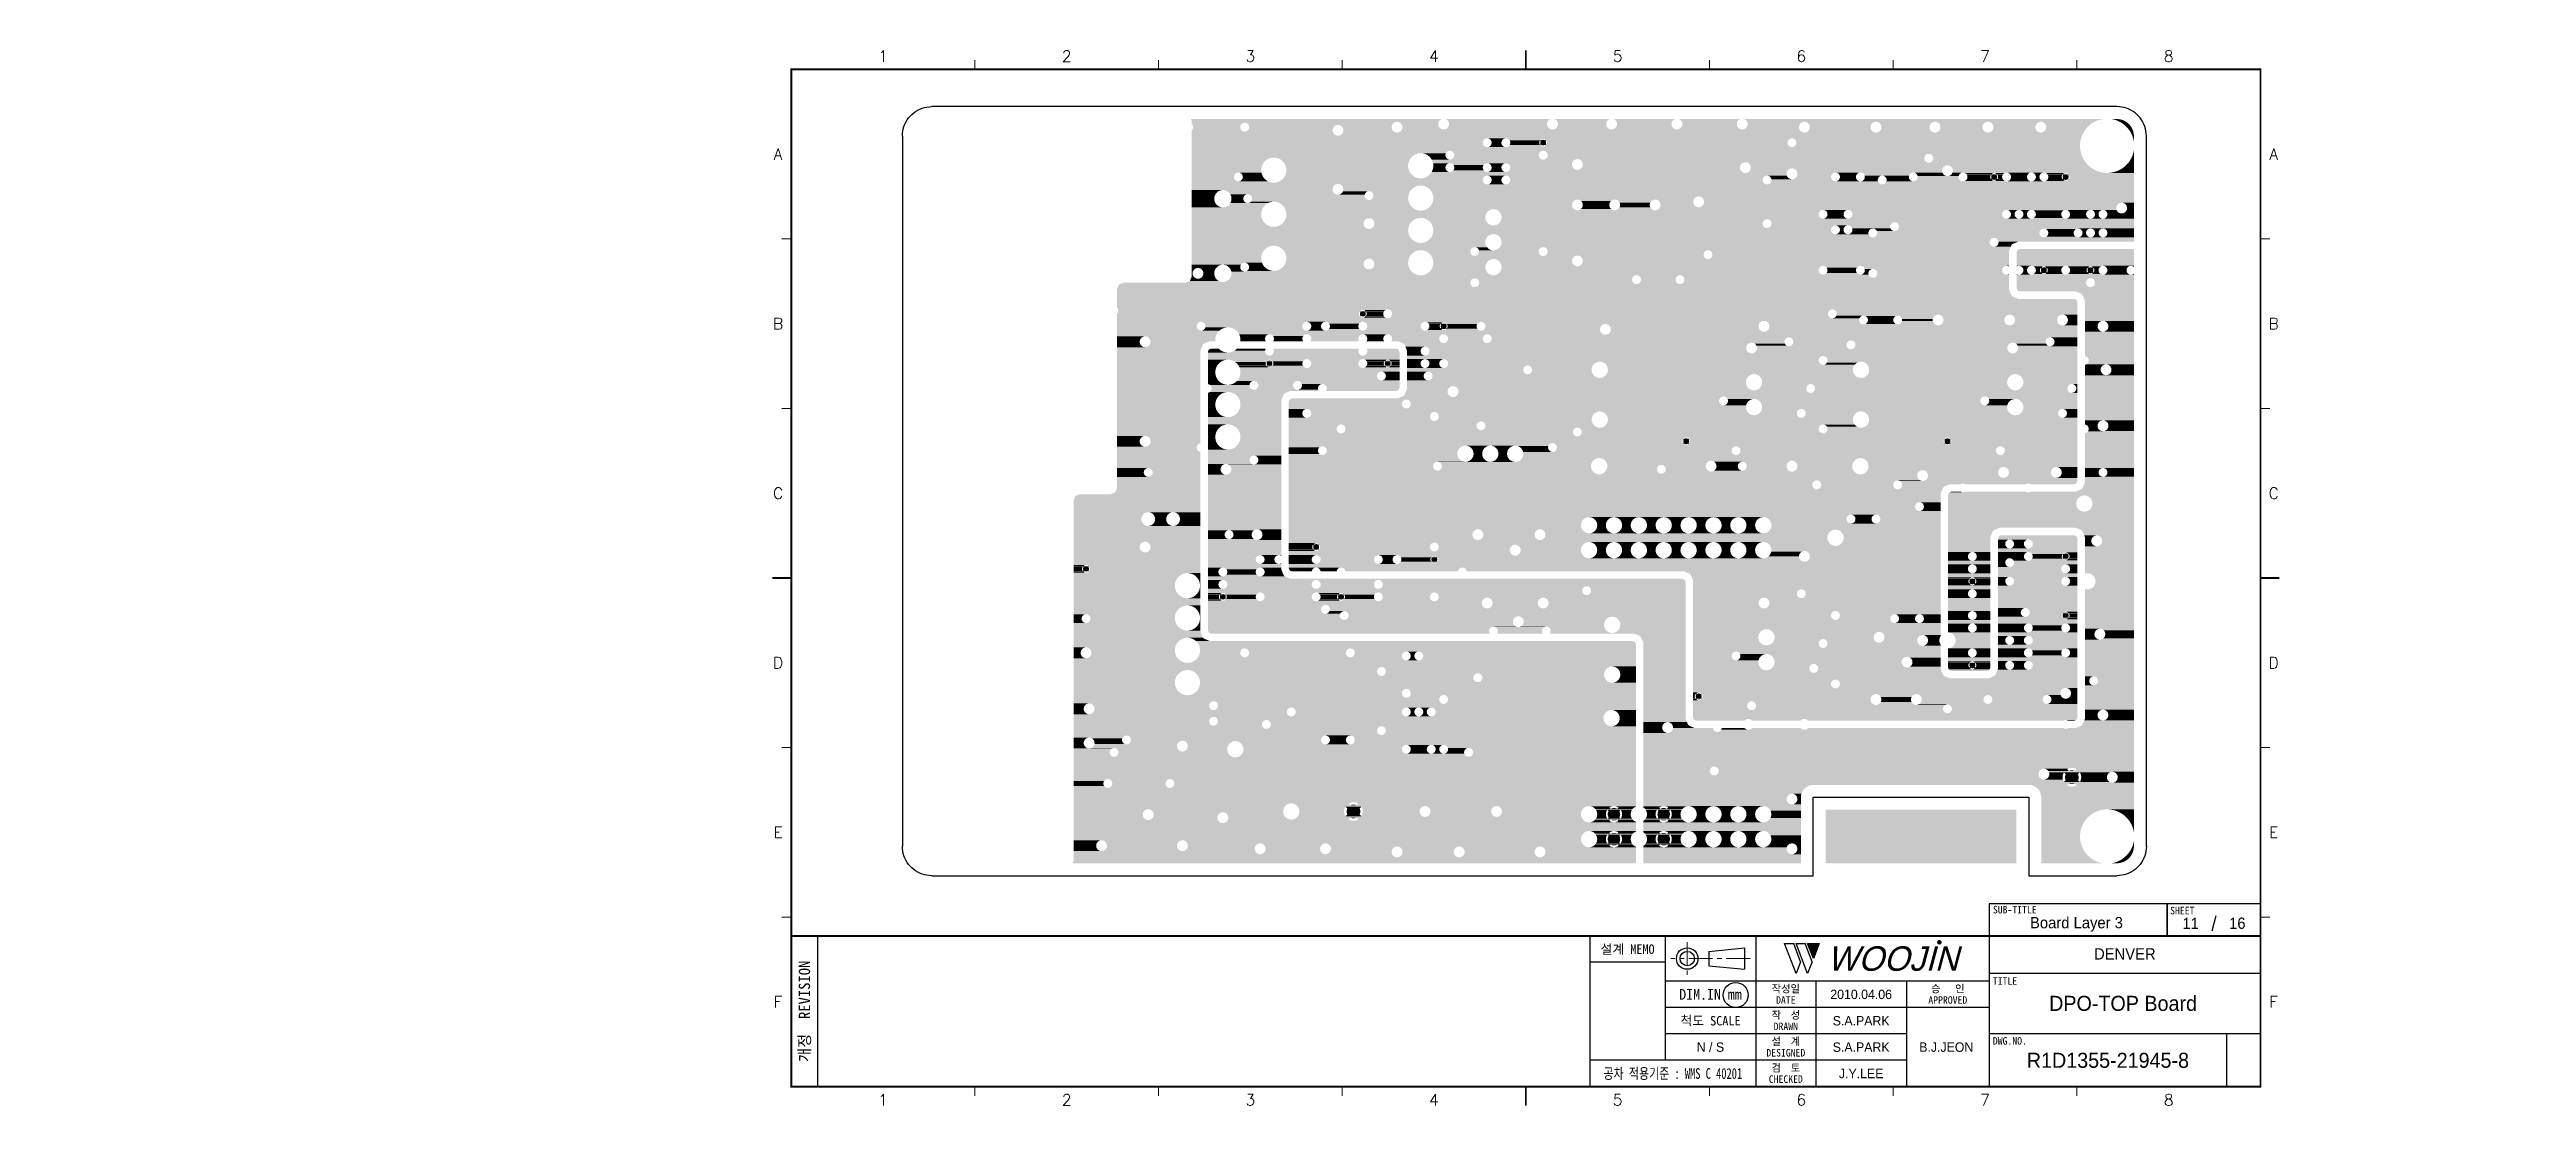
# Model space of a CAD drawing. Extents: x 295 to 953, y 10 to 290.
import ezdxf
from ezdxf.enums import TextEntityAlignment as Align

# ---------------------------------------------------------------- set-up
doc = ezdxf.new("R2010")
doc.units = 0
doc.header["$LTSCALE"] = 5
doc.header["$MEASUREMENT"] = 0
doc.linetypes.add('CENTER', pattern=[2, 1.25, -0.25, 0.25, -0.25])
doc.layers.get('0').update_dxf_attribs({"linetype": 'CONTINUOUS', "lineweight": 25})
for name, color, linetype, lineweight in [('2', 2, 'CENTER', 13), ('4', 4, 'CONTINUOUS', 18), ('6', 6, 'CONTINUOUS', 13)]:
    doc.layers.add(name, color=color, linetype=linetype, lineweight=lineweight)
for name, color, linetype in [('PWR1', 7, 'CONTINUOUS'), ('SHEET', 3, 'CONTINUOUS'), ('문자', 4, 'CONTINUOUS'), ('테두리', 3, 'CONTINUOUS')]:
    doc.layers.add(name, color=color, linetype=linetype)
doc.styles.add('MARK', font='ARLRDBD.TTF')
doc.styles.get("Standard").update_dxf_attribs({"font": 'simplex.shx'})
doc.styles.add('굴림', font='')
doc.styles.add('굴림체', font='')
doc.styles.get('굴림').set_extended_font_data('Gulim')
doc.styles.get('굴림체').set_extended_font_data('GulimChe')

msp = doc.modelspace()

# ---------------------------------------------------------------- texts
at = {"color": 4, "style": '굴림'}
for s, p in [('2010.04.06', (775.98, 39.5)), ('S.A.PARK', (775.98, 32.5)), ('S.A.PARK', (775.98, 25.5)), ('B.J.JEON', (798.57, 25.5)), ('J.Y.LEE', (775.98, 18.5))]:
    msp.add_text(s, height=2.5, dxfattribs=at).set_placement(p, align=Align.MIDDLE_CENTER)
at = {"layer": '4', "style": '굴림'}
for s, p in [('Board Layer 3', (833.13, 58.53)), ('11', (863.44, 58.33)), ('16', (875.83, 58.38)), ('DENVER', (845.98, 50.24))]:
    msp.add_text(s, height=3, dxfattribs=at).set_placement(p, align=Align.MIDDLE_CENTER)
at = {"layer": '6', "char_height": 3.5278, "width": 39.2183, "attachment_point": 4}
for insert in [(295.11, 181.28), (295.11, 173.63)]:
    msp.add_mtext('{\\f굴림|b0|i0|c129;\\C7;', dxfattribs=dict(at, insert=insert))
at = {"layer": '6', "color": 4, "char_height": 3, "attachment_point": 4, "style": '굴림체'}
for insert, width in [((905.28, 137.42), 36.962), ((952.58, 106.26), 52.2944), ((952.58, 102.14), 52.2944), ((573.67, 73.54), 36.962)]:
    msp.add_mtext('{\\f굴림|b0|i0|c129;\\C7;', dxfattribs=dict(at, insert=insert, width=width))
at = {"layer": '문자', "style": '굴림'}
for s, height, p in [('DPO-TOP Board', 4, (845.5, 37.11)), ('N / S', 2.5, (735.98, 25.5)), ('R1D1355-21945-8', 4, (841.48, 22))]:
    msp.add_text(s, height=height, dxfattribs=at).set_placement(p, align=Align.MIDDLE_CENTER)

# ---------------------------------------------------------------- blocks, each defined once
blk = doc.blocks.new('B')
at = {"layer": '문자'}
blk.add_hatch(color=256, dxfattribs=at).paths.add_polyline_path([(13.79, 10), (15.31, 6), (16.84, 10)])
at = {"color": 4, "const_width": 0.6}
blk.add_lwpolyline([(48.46, 10.32, 1), (49.06, 10.32, 1)], format="xyb", close=True, dxfattribs=at)
at = {"layer": '문자'}
for p, q in [((10.73, 2), (7.68, 10)), ((7.68, 10), (10.09, 10)), ((11.94, 5.16), (10.09, 10)), ((10.73, 10), (13.15, 10)), ((13.79, 2), (10.73, 10)), ((14.99, 5.16), (13.15, 10)), ((13.79, 10), (16.84, 10)), ((15.31, 6), (13.79, 10)), ((16.84, 10), (15.31, 6)), ((11.94, 5.16), (10.73, 2)), ((14.99, 5.16), (13.79, 2))]:
    blk.add_line(p, q, dxfattribs=at)
at = {"layer": '문자', "style": 'MARK', "oblique": 15}
blk.add_text('WOOJIN', height=6.5, dxfattribs=at).set_placement((36.4, 6), align=Align.MIDDLE_CENTER)
blk = doc.blocks.new('C')
blk.add_line((15, 285), (15, 285))
at = {"layer": '2'}
for p, q in [((252.83, 53.35), (252.83, 44.65)), ((269.53, 49), (248.48, 49))]:
    blk.add_line(p, q, dxfattribs=at)
at = {"layer": 'SHEET'}
for p, q in [((393.14, 60.3), (392.07, 56.28)), ((22, 55), (22, 15)), ((227, 55), (227, 15)), ((247, 55), (247, 22)), ((271, 55), (271, 15)), ((271, 55), (271, 15)), ((333, 55), (333, 15)), ((247, 48), (227, 48)), ((333, 43), (247, 43)), ((287, 43), (287, 15)), ((311, 43), (311, 15)), ((405, 45), (333, 45)), ((333, 36), (247, 36)), ((311, 29), (247, 29)), ((405, 29), (333, 29)), ((396, 29), (396, 15)), ((311, 22), (227, 22))]:
    blk.add_line(p, q, dxfattribs=at)
at = {"layer": 'SHEET', "color": 4}
for p, q in [((258.53, 50.9), (268.03, 51.85)), ((258.53, 50.9), (258.53, 47.1)), ((258.53, 47.1), (268.03, 46.15)), ((268.03, 51.85), (268.03, 46.15))]:
    blk.add_line(p, q, dxfattribs=at)
at = {"layer": 'SHEET'}
for points in [[(333, 55), (380.19, 55), (380.19, 63.49), (333, 63.49)], [(380.19, 55), (405, 55), (405, 63.49), (380.19, 63.49)]]:
    blk.add_lwpolyline(points, close=True, dxfattribs=at)
at = {"layer": 'SHEET', "color": 4}
for radius in [2.85, 1.9]:
    blk.add_circle((252.83, 49), radius, dxfattribs=at)
at = {"layer": 'SHEET'}
blk.add_circle((265.7, 39.32), 3.32, dxfattribs=at)
at = {"layer": '테두리'}
blk.add_line((405, 285), (405, 15), dxfattribs=at)
for points, const_width in [([(210, 290), (210, 285)], 0.5), ([(15, 285), (15, 15), (405, 15), (405, 285), (15, 285)], 0.5), ([(63.75, 287.5), (63.75, 285)], 0.3), ([(112.5, 287.5), (112.5, 285)], 0.3), ([(161.25, 287.5), (161.25, 285)], 0.3), ([(258.75, 287.5), (258.75, 285)], 0.3), ([(307.5, 287.5), (307.5, 285)], 0.3), ([(356.25, 287.5), (356.25, 285)], 0.3), ([(12.5, 240), (15, 240)], 0.3), ([(407.5, 240), (405, 240)], 0.3), ([(12.5, 195), (15, 195)], 0.3), ([(407.5, 195), (405, 195)], 0.3), ([(10, 150), (15, 150)], 0.5), ([(410, 150), (405, 150)], 0.5), ([(12.5, 105), (15, 105)], 0.3), ([(407.5, 105), (405, 105)], 0.3), ([(12.5, 60), (15, 60)], 0.3), ([(407.5, 60), (405, 60)], 0.3), ([(15, 55), (405, 55)], 0.5), ([(63.75, 12.5), (63.75, 15)], 0.3), ([(112.5, 12.5), (112.5, 15)], 0.3), ([(161.25, 12.5), (161.25, 15)], 0.3), ([(210, 10), (210, 15)], 0.5), ([(258.75, 12.5), (258.75, 15)], 0.3), ([(307.5, 12.5), (307.5, 15)], 0.3), ([(356.25, 12.5), (356.25, 15)], 0.3)]:
    blk.add_lwpolyline(points, dxfattribs=dict(at, const_width=const_width))
blk.add_blockref('B', (271, 43))
at = {"layer": '문자'}
for s, p in [('1', (39.38, 288.5)), ('2', (88.12, 288.5)), ('3', (136.88, 288.5)), ('4', (185.62, 288.5)), ('5', (234.38, 288.5)), ('6', (283.12, 288.5)), ('7', (331.88, 288.5)), ('8', (380.62, 288.5)), ('A', (11.5, 262.5)), ('A', (408.5, 262.5)), ('B', (11.5, 217.5)), ('B', (408.5, 217.5)), ('C', (11.5, 172.5)), ('C', (408.5, 172.5)), ('D', (11.5, 127.5)), ('D', (408.5, 127.5)), ('E', (11.5, 82.5)), ('E', (408.5, 82.5)), ('F', (11.5, 37.5)), ('F', (408.5, 37.5)), ('1', (39.38, 11.5)), ('2', (88.12, 11.5)), ('3', (136.88, 11.5)), ('4', (185.62, 11.5)), ('5', (234.38, 11.5)), ('6', (283.12, 11.5)), ('7', (331.88, 11.5)), ('8', (380.62, 11.5))]:
    blk.add_text(s, height=3, dxfattribs=at).set_placement(p, align=Align.MIDDLE)
at = {"layer": '문자', "style": '굴림체'}
for s, height, p in [('SUB-TITLE', 2, (339.77, 61.98)), ('SHEET', 2, (384.24, 61.74)), ('설계 MEMO', 2.5, (237, 51.5)), ('DIM.IN mm', 2.85, (259, 39.5)), ('작성일', 2, (279, 41)), ('승   인', 2, (322, 41)), ('척도 SCALE', 2.5, (259, 32.5)), ('작  성', 2, (279, 34)), ('DATE', 2, (279, 38)), ('APPROVED', 2, (322, 38)), ('설  계', 2, (279, 27)), ('DRAWN', 2, (279, 31)), ('DESIGNED', 2, (279, 24)), ('검  토', 2, (279, 20)), ('CHECKED', 2, (279, 17))]:
    blk.add_text(s, height=height, dxfattribs=at).set_placement(p, align=Align.MIDDLE_CENTER)
blk.add_text('개정  REVISION', height=3, rotation=90, dxfattribs=at).set_placement((18.5, 35), align=Align.MIDDLE_CENTER)
for s, p in [('TITLE', (333.95, 42.05)), ('DWG.NO.', (333.95, 26.15))]:
    blk.add_text(s, height=2, dxfattribs=at).set_placement(p)
at = {"layer": '문자', "style": '굴림체', "width": 0.75}
blk.add_text('공차 적용기준 : WMS C 40201', height=2.85, dxfattribs=at).set_placement((249, 18.5), align=Align.MIDDLE_CENTER)

# ---------------------------------------------------------------- linework, layer by layer
msp.add_line((491.98, 15), (491.98, 15))
msp.add_line((491.98, 15), (491.98, 15))
at = {"layer": 'PWR1'}
for p, q in [((521.72, 269.21), (521.9, 269.83)), ((521.9, 269.83), (522.13, 270.43)), ((522.13, 270.43), (522.42, 271.01)), ((522.42, 271.01), (522.75, 271.56)), ((522.75, 271.56), (523.12, 272.09)), ((523.12, 272.09), (523.54, 272.58)), ((523.54, 272.58), (523.99, 273.04)), ((523.99, 273.04), (524.48, 273.45)), ((524.48, 273.45), (525.01, 273.83)), ((525.01, 273.83), (525.57, 274.16)), ((525.57, 274.16), (526.14, 274.44)), ((526.14, 274.44), (526.74, 274.67)), ((526.74, 274.67), (527.36, 274.86)), ((527.36, 274.86), (527.99, 274.99)), ((527.99, 274.99), (528.63, 275.07)), ((528.63, 275.07), (529.28, 275.1)), ((843.88, 275.1), (529.28, 275.1)), ((844.52, 275.07), (843.88, 275.1)), ((845.16, 274.99), (844.52, 275.07)), ((845.79, 274.86), (845.16, 274.99)), ((846.41, 274.67), (845.79, 274.86)), ((847.01, 274.44), (846.41, 274.67)), ((847.59, 274.16), (847.01, 274.44)), ((848.14, 273.83), (847.59, 274.16)), ((848.67, 273.45), (848.14, 273.83)), ((849.15, 273.04), (848.67, 273.45)), ((849.61, 272.58), (849.15, 273.04)), ((850.03, 272.09), (849.61, 272.58)), ((850.4, 271.56), (850.03, 272.09)), ((850.73, 271.01), (850.4, 271.56)), ((851.02, 270.43), (850.73, 271.01)), ((851.25, 269.83), (851.02, 270.43)), ((851.43, 269.21), (851.25, 269.83)), ((521.48, 267.3), (521.5, 267.94)), ((521.48, 267.3), (521.48, 78.8)), ((521.5, 267.94), (521.58, 268.58)), ((521.58, 268.58), (521.72, 269.21)), ((851.57, 268.58), (851.43, 269.21)), ((851.65, 267.94), (851.57, 268.58)), ((851.68, 267.3), (851.65, 267.94)), ((851.68, 78.8), (851.68, 267.3)), ((763.28, 91.8), (820.47, 91.8)), ((763.28, 71), (763.28, 91.8)), ((820.47, 91.8), (820.47, 71)), ((521.5, 78.15), (521.48, 78.8)), ((521.58, 77.51), (521.5, 78.15)), ((521.72, 76.88), (521.58, 77.51)), ((521.9, 76.26), (521.72, 76.88)), ((522.13, 75.66), (521.9, 76.26)), ((522.42, 75.09), (522.13, 75.66)), ((522.75, 74.53), (522.42, 75.09)), ((523.12, 74), (522.75, 74.53)), ((523.54, 73.52), (523.12, 74)), ((523.99, 73.06), (523.54, 73.52)), ((524.48, 72.64), (523.99, 73.06)), ((525.01, 72.27), (524.48, 72.64)), ((848.67, 72.64), (848.14, 72.27)), ((849.15, 73.06), (848.67, 72.64)), ((849.61, 73.52), (849.15, 73.06)), ((850.03, 74), (849.61, 73.52)), ((850.4, 74.53), (850.03, 74)), ((850.73, 75.09), (850.4, 74.53)), ((851.02, 75.66), (850.73, 75.09)), ((851.25, 76.26), (851.02, 75.66)), ((851.43, 76.88), (851.25, 76.26)), ((851.57, 77.51), (851.43, 76.88)), ((851.65, 78.15), (851.57, 77.51)), ((851.68, 78.8), (851.65, 78.15)), ((525.57, 71.94), (525.01, 72.27)), ((526.14, 71.65), (525.57, 71.94)), ((526.74, 71.42), (526.14, 71.65)), ((527.36, 71.24), (526.74, 71.42)), ((527.99, 71.11), (527.36, 71.24)), ((528.63, 71.03), (527.99, 71.11)), ((529.28, 71), (528.63, 71.03)), ((529.28, 71), (763.28, 71)), ((820.47, 71), (843.88, 71)), ((844.52, 71.03), (843.88, 71)), ((845.16, 71.11), (844.52, 71.03)), ((845.79, 71.24), (845.16, 71.11)), ((846.41, 71.42), (845.79, 71.24)), ((847.01, 71.65), (846.41, 71.42)), ((847.59, 71.94), (847.01, 71.65)), ((848.14, 72.27), (847.59, 71.94))]:
    msp.add_line(p, q, dxfattribs=at)
for points in [[(598.14, 271.66), (598.09, 271.79), (664.34, 271.66), (664.59, 271.79)], [(598.22, 271.48), (598.14, 271.66), (664.13, 271.48), (664.34, 271.66)], [(598.28, 271.33), (598.22, 271.48), (664.01, 271.33), (664.13, 271.48)], [(598.29, 271.27), (598.28, 271.33), (663.96, 271.27), (664.01, 271.33)], [(598.3, 271.09), (598.3, 271.27), (663.86, 271.09), (663.96, 271.27)], [(598.3, 271.07), (598.3, 271.09), (652.56, 271.07), (652.83, 271.09)], [(598.3, 271), (598.3, 271.07), (652.29, 271), (652.56, 271.07)], [(598.3, 270.89), (598.3, 271), (652.04, 270.89), (652.29, 271)], [(598.3, 270.82), (598.3, 270.89), (651.96, 270.82), (652.04, 270.89)], [(598.3, 270.76), (598.3, 270.82), (611.94, 270.76), (612.18, 270.82)], [(598.3, 270.82), (598.3, 270.82), (612.18, 270.82), (612.43, 270.82)], [(598.3, 270.65), (598.3, 270.76), (611.72, 270.65), (611.94, 270.76)], [(598.3, 270.5), (598.3, 270.65), (611.52, 270.5), (611.72, 270.65)], [(598.3, 270.49), (598.3, 270.5), (611.5, 270.49), (611.52, 270.5)], [(598.42, 270.35), (598.3, 270.49), (611.38, 270.35), (611.5, 270.49)], [(598.44, 270.31), (598.42, 270.35), (611.36, 270.31), (611.38, 270.35)], [(598.54, 270.13), (598.44, 270.31), (611.26, 270.13), (611.36, 270.31)], [(598.56, 270.09), (598.54, 270.13), (611.24, 270.09), (611.26, 270.13)], [(598.62, 269.9), (598.56, 270.09), (611.18, 269.9), (611.24, 270.09)], [(598.63, 269.86), (598.62, 269.9), (611.17, 269.86), (611.18, 269.9)], [(598.65, 269.65), (598.63, 269.86), (611.15, 269.65), (611.17, 269.86)], [(598.63, 269.46), (598.65, 269.65), (611.17, 269.46), (611.15, 269.65)], [(612.68, 270.77), (612.43, 270.82), (651.89, 270.77), (651.96, 270.82)], [(612.8, 270.72), (612.68, 270.77), (651.82, 270.72), (651.89, 270.77)], [(612.91, 270.68), (612.8, 270.72), (651.78, 270.68), (651.82, 270.72)], [(613.11, 270.53), (612.91, 270.68), (651.64, 270.53), (651.78, 270.68)], [(613.12, 270.52), (613.11, 270.53), (651.63, 270.52), (651.64, 270.53)], [(613.28, 270.35), (613.12, 270.52), (651.53, 270.35), (651.63, 270.52)], [(613.31, 270.29), (613.28, 270.35), (651.49, 270.29), (651.53, 270.35)], [(613.33, 270.26), (613.31, 270.29), (651.48, 270.26), (651.49, 270.29)], [(613.34, 270.25), (613.33, 270.26), (636.87, 270.25), (637.15, 270.26)], [(613.38, 270.18), (613.34, 270.25), (636.61, 270.18), (636.87, 270.25)], [(613.4, 270.13), (613.38, 270.18), (636.51, 270.13), (636.61, 270.18)], [(613.43, 270.06), (613.4, 270.13), (636.36, 270.06), (636.51, 270.13)], [(613.48, 269.9), (613.43, 270.06), (636.13, 269.9), (636.36, 270.06)], [(613.5, 269.69), (613.48, 269.9), (635.95, 269.69), (636.13, 269.9)], [(613.49, 269.46), (613.51, 269.65), (635.8, 269.46), (635.92, 269.65)], [(613.51, 269.65), (613.5, 269.69), (635.92, 269.65), (635.95, 269.69)], [(637.42, 270.22), (637.15, 270.26), (651.46, 270.22), (651.48, 270.26)], [(637.68, 270.14), (637.42, 270.22), (651.43, 270.14), (651.46, 270.22)], [(637.87, 270.03), (637.68, 270.14), (651.39, 270.03), (651.43, 270.14)], [(637.92, 270), (637.87, 270.03), (651.38, 270), (651.39, 270.03)], [(638.13, 269.82), (637.92, 270), (651.35, 269.82), (651.38, 270)], [(638.18, 269.76), (638.13, 269.82), (651.34, 269.76), (651.35, 269.82)], [(638.27, 269.65), (638.18, 269.76), (651.34, 269.65), (651.34, 269.76)], [(638.3, 269.61), (638.27, 269.65), (651.34, 269.61), (651.34, 269.65)], [(638.42, 269.37), (638.3, 269.61), (651.36, 269.37), (651.34, 269.61)], [(653.11, 271.05), (652.83, 271.09), (663.84, 271.05), (663.86, 271.09)], [(653.18, 271.03), (653.11, 271.05), (663.83, 271.03), (663.84, 271.05)], [(653.37, 270.96), (653.18, 271.03), (663.81, 270.96), (663.83, 271.03)], [(653.61, 270.83), (653.37, 270.96), (663.77, 270.83), (663.81, 270.96)], [(653.68, 270.76), (653.61, 270.83), (663.75, 270.76), (663.77, 270.83)], [(653.82, 270.65), (653.68, 270.76), (663.74, 270.65), (663.75, 270.76)], [(653.95, 270.47), (653.82, 270.65), (663.72, 270.47), (663.74, 270.65)], [(653.99, 270.43), (653.95, 270.47), (663.73, 270.43), (663.72, 270.47)], [(654.11, 270.2), (653.99, 270.43), (663.75, 270.2), (663.73, 270.43)], [(654.11, 270.19), (654.11, 270.2), (663.75, 270.19), (663.75, 270.2)], [(654.19, 269.94), (654.11, 270.19), (663.83, 269.94), (663.75, 270.19)], [(654.19, 269.92), (654.19, 269.94), (663.83, 269.92), (663.83, 269.94)], [(654.21, 269.69), (654.19, 269.92), (663.95, 269.69), (663.83, 269.92)], [(654.22, 269.65), (654.21, 269.69), (663.99, 269.65), (663.95, 269.69)], [(654.21, 269.54), (654.22, 269.65), (664.07, 269.54), (663.99, 269.65)], [(665.97, 271.66), (665.74, 271.79), (693.24, 271.66), (693.48, 271.79)], [(665.99, 271.65), (665.97, 271.66), (693.23, 271.65), (693.24, 271.66)], [(666.19, 271.48), (665.99, 271.65), (693.03, 271.48), (693.23, 271.65)], [(666.2, 271.47), (666.19, 271.48), (693.02, 271.47), (693.03, 271.48)], [(666.19, 269.48), (666.31, 269.6), (693.02, 269.48), (692.92, 269.6)], [(666.36, 271.27), (666.2, 271.47), (692.85, 271.27), (693.02, 271.47)], [(666.31, 269.6), (666.36, 269.69), (692.92, 269.6), (692.85, 269.69)], [(666.37, 271.26), (666.36, 271.27), (692.85, 271.26), (692.85, 271.27)], [(666.36, 269.69), (666.45, 269.84), (692.85, 269.69), (692.77, 269.84)], [(666.49, 271.03), (666.37, 271.26), (692.72, 271.03), (692.85, 271.26)], [(666.45, 269.84), (666.49, 269.94), (692.77, 269.84), (692.72, 269.94)], [(666.5, 271.01), (666.49, 271.03), (692.72, 271.01), (692.72, 271.03)], [(666.49, 269.94), (666.55, 270.09), (692.72, 269.94), (692.67, 270.09)], [(666.57, 270.76), (666.5, 271.01), (692.64, 270.76), (692.72, 271.01)], [(666.55, 270.09), (666.57, 270.2), (692.67, 270.09), (692.64, 270.2)], [(666.57, 270.75), (666.57, 270.76), (692.64, 270.75), (692.64, 270.76)], [(666.6, 270.47), (666.57, 270.75), (692.61, 270.47), (692.64, 270.75)], [(666.57, 270.2), (666.6, 270.37), (692.64, 270.2), (692.62, 270.37)], [(666.6, 270.37), (666.6, 270.47), (692.62, 270.37), (692.61, 270.47)], [(694.87, 271.66), (694.63, 271.79), (708.92, 271.66), (709.16, 271.79)], [(694.88, 271.65), (694.87, 271.66), (708.91, 271.65), (708.92, 271.66)], [(695.08, 271.48), (694.88, 271.65), (708.71, 271.48), (708.91, 271.65)], [(695.09, 271.47), (695.08, 271.48), (708.7, 271.47), (708.71, 271.48)], [(695.08, 269.48), (695.2, 269.6), (708.7, 269.48), (708.6, 269.6)], [(695.25, 271.27), (695.09, 271.47), (708.54, 271.27), (708.7, 271.47)], [(695.2, 269.6), (695.25, 269.69), (708.6, 269.6), (708.53, 269.69)], [(695.26, 271.26), (695.25, 271.27), (708.53, 271.26), (708.54, 271.27)], [(695.25, 269.69), (695.34, 269.84), (708.53, 269.69), (708.45, 269.84)], [(695.38, 271.03), (695.26, 271.26), (708.41, 271.03), (708.53, 271.26)], [(695.34, 269.84), (695.38, 269.94), (708.45, 269.84), (708.4, 269.94)], [(695.39, 271.01), (695.38, 271.03), (708.4, 271.01), (708.41, 271.03)], [(695.38, 269.94), (695.44, 270.09), (708.4, 269.94), (708.36, 270.09)], [(695.46, 270.76), (695.39, 271.01), (708.33, 270.76), (708.4, 271.01)], [(695.44, 270.09), (695.46, 270.2), (708.36, 270.09), (708.32, 270.2)], [(695.47, 270.75), (695.46, 270.76), (708.33, 270.75), (708.33, 270.76)], [(695.46, 270.2), (695.49, 270.37), (708.32, 270.2), (708.31, 270.37)], [(695.49, 270.47), (695.47, 270.75), (708.3, 270.47), (708.33, 270.75)], [(695.49, 270.37), (695.49, 270.47), (708.31, 270.37), (708.3, 270.47)], [(710.55, 271.66), (710.31, 271.79), (726.26, 271.66), (726.5, 271.79)], [(710.57, 271.65), (710.55, 271.66), (726.25, 271.65), (726.26, 271.66)], [(710.76, 271.48), (710.57, 271.65), (726.05, 271.48), (726.25, 271.65)], [(710.77, 271.47), (710.76, 271.48), (726.04, 271.47), (726.05, 271.48)], [(710.94, 271.27), (710.77, 271.47), (725.87, 271.27), (726.04, 271.47)], [(710.77, 269.48), (710.88, 269.6), (726.04, 269.48), (725.94, 269.6)], [(710.88, 269.6), (710.94, 269.69), (725.94, 269.6), (725.87, 269.69)], [(710.95, 271.26), (710.94, 271.27), (725.87, 271.26), (725.87, 271.27)], [(710.94, 269.69), (711.03, 269.84), (725.87, 269.69), (725.79, 269.84)], [(711.07, 271.03), (710.95, 271.26), (725.74, 271.03), (725.87, 271.26)], [(711.03, 269.84), (711.07, 269.94), (725.79, 269.84), (725.74, 269.94)], [(711.07, 271.01), (711.07, 271.03), (725.74, 271.01), (725.74, 271.03)], [(711.15, 270.76), (711.07, 271.01), (725.66, 270.76), (725.74, 271.01)], [(711.07, 269.94), (711.13, 270.09), (725.74, 269.94), (725.69, 270.09)], [(711.13, 270.09), (711.14, 270.2), (725.69, 270.09), (725.66, 270.2)], [(711.14, 270.2), (711.17, 270.37), (725.66, 270.2), (725.64, 270.37)], [(711.15, 270.75), (711.15, 270.76), (725.66, 270.75), (725.66, 270.76)], [(711.18, 270.47), (711.15, 270.75), (725.63, 270.47), (725.66, 270.75)], [(711.17, 270.37), (711.18, 270.47), (725.64, 270.37), (725.63, 270.47)], [(727.89, 271.66), (727.65, 271.79), (743.59, 271.66), (743.83, 271.79)], [(727.9, 271.65), (727.89, 271.66), (743.58, 271.65), (743.59, 271.66)], [(728.1, 271.48), (727.9, 271.65), (743.38, 271.48), (743.58, 271.65)], [(728.11, 271.47), (728.1, 271.48), (743.37, 271.47), (743.38, 271.48)], [(728.1, 269.48), (728.22, 269.6), (743.37, 269.48), (743.27, 269.6)], [(728.27, 271.27), (728.11, 271.47), (743.21, 271.27), (743.37, 271.47)], [(728.22, 269.6), (728.27, 269.69), (743.27, 269.6), (743.2, 269.69)], [(728.28, 271.26), (728.27, 271.27), (743.2, 271.26), (743.21, 271.27)], [(728.27, 269.69), (728.36, 269.84), (743.2, 269.69), (743.13, 269.84)], [(728.4, 271.03), (728.28, 271.26), (743.08, 271.03), (743.2, 271.26)], [(728.36, 269.84), (728.4, 269.94), (743.13, 269.84), (743.07, 269.94)], [(728.41, 271.01), (728.4, 271.03), (743.07, 271.01), (743.08, 271.03)], [(728.4, 269.94), (728.46, 270.09), (743.07, 269.94), (743.03, 270.09)], [(728.48, 270.76), (728.41, 271.01), (743, 270.76), (743.07, 271.01)], [(728.46, 270.09), (728.48, 270.2), (743.03, 270.09), (743, 270.2)], [(728.49, 270.75), (728.48, 270.76), (743, 270.75), (743, 270.76)], [(728.48, 270.2), (728.51, 270.37), (743, 270.2), (742.98, 270.37)], [(728.51, 270.47), (728.49, 270.75), (742.97, 270.47), (743, 270.75)], [(728.51, 270.37), (728.51, 270.47), (742.98, 270.37), (742.97, 270.47)], [(745.22, 271.66), (744.98, 271.79), (839.46, 271.66), (840.06, 271.79)], [(745.24, 271.65), (745.22, 271.66), (839.42, 271.65), (839.46, 271.66)], [(745.43, 271.48), (745.24, 271.65), (838.87, 271.48), (839.42, 271.65)], [(745.37, 269.4), (745.55, 269.6), (759.5, 269.4), (759.48, 269.6)], [(745.45, 271.47), (745.43, 271.48), (838.84, 271.47), (838.87, 271.48)], [(745.62, 271.26), (745.45, 271.47), (838.31, 271.26), (838.84, 271.47)], [(745.55, 269.6), (745.58, 269.65), (759.48, 269.6), (759.48, 269.65)], [(745.58, 269.65), (745.65, 269.76), (759.48, 269.65), (759.48, 269.76)], [(745.62, 271.25), (745.62, 271.26), (838.3, 271.25), (838.31, 271.26)], [(745.71, 271.09), (745.62, 271.25), (837.97, 271.09), (838.3, 271.25)], [(745.65, 269.76), (745.7, 269.84), (759.48, 269.76), (759.5, 269.84)], [(745.7, 269.84), (745.77, 270.03), (759.5, 269.84), (759.53, 270.03)], [(745.71, 271.07), (745.71, 271.09), (760.7, 271.07), (760.97, 271.09)], [(745.74, 271.01), (745.71, 271.07), (760.47, 271.01), (760.7, 271.07)], [(745.75, 271), (745.74, 271.01), (760.43, 271), (760.47, 271.01)], [(745.78, 270.89), (745.75, 271), (760.18, 270.89), (760.43, 271)], [(745.77, 270.03), (745.8, 270.09), (759.53, 270.03), (759.56, 270.09)], [(745.82, 270.75), (745.78, 270.89), (760, 270.75), (760.18, 270.89)], [(745.8, 270.09), (745.83, 270.29), (759.56, 270.09), (759.63, 270.29)], [(745.82, 270.72), (745.82, 270.75), (759.96, 270.72), (760, 270.75)], [(745.84, 270.52), (745.82, 270.72), (759.77, 270.52), (759.96, 270.72)], [(745.83, 270.29), (745.84, 270.37), (759.63, 270.29), (759.68, 270.37)], [(745.85, 270.47), (745.84, 270.52), (759.74, 270.47), (759.77, 270.52)], [(745.84, 270.37), (745.85, 270.47), (759.68, 270.37), (759.74, 270.47)], [(761.09, 271.07), (760.97, 271.09), (779.68, 271.07), (779.96, 271.09)], [(761.25, 271.05), (761.09, 271.07), (779.6, 271.05), (779.68, 271.07)], [(761.39, 271), (761.25, 271.05), (779.42, 271), (779.6, 271.05)], [(761.51, 270.96), (761.39, 271), (779.33, 270.96), (779.42, 271)], [(761.64, 270.89), (761.51, 270.96), (779.17, 270.89), (779.33, 270.96)], [(761.75, 270.83), (761.64, 270.89), (779.09, 270.83), (779.17, 270.89)], [(761.87, 270.72), (761.75, 270.83), (778.95, 270.72), (779.09, 270.83)], [(761.96, 270.65), (761.87, 270.72), (778.88, 270.65), (778.95, 270.72)], [(762.06, 270.52), (761.96, 270.65), (778.76, 270.52), (778.88, 270.65)], [(762.13, 270.43), (762.06, 270.52), (778.7, 270.43), (778.76, 270.52)], [(762.2, 270.29), (762.13, 270.43), (778.61, 270.29), (778.7, 270.43)], [(762.25, 270.19), (762.2, 270.29), (778.58, 270.19), (778.61, 270.29)], [(762.3, 270.03), (762.25, 270.19), (778.52, 270.03), (778.58, 270.19)], [(762.33, 269.92), (762.3, 270.03), (778.5, 269.92), (778.52, 270.03)], [(762.35, 269.76), (762.33, 269.92), (778.47, 269.76), (778.5, 269.92)], [(762.36, 269.65), (762.35, 269.76), (778.47, 269.65), (778.47, 269.76)], [(762.35, 269.54), (762.36, 269.65), (778.48, 269.54), (778.47, 269.65)], [(780.08, 271.07), (779.96, 271.09), (795.37, 271.07), (795.64, 271.09)], [(780.23, 271.05), (780.08, 271.07), (795.29, 271.05), (795.37, 271.07)], [(780.37, 271), (780.23, 271.05), (795.1, 271), (795.29, 271.05)], [(780.49, 270.96), (780.37, 271), (795.02, 270.96), (795.1, 271)], [(780.63, 270.89), (780.49, 270.96), (794.85, 270.89), (795.02, 270.96)], [(780.73, 270.83), (780.63, 270.89), (794.77, 270.83), (794.85, 270.89)], [(780.85, 270.72), (780.73, 270.83), (794.63, 270.72), (794.77, 270.83)], [(780.94, 270.65), (780.85, 270.72), (794.56, 270.65), (794.63, 270.72)], [(781.04, 270.52), (780.94, 270.65), (794.44, 270.52), (794.56, 270.65)], [(781.11, 270.43), (781.04, 270.52), (794.39, 270.43), (794.44, 270.52)], [(781.19, 270.29), (781.11, 270.43), (794.3, 270.29), (794.39, 270.43)], [(781.24, 270.19), (781.19, 270.29), (794.26, 270.19), (794.3, 270.29)], [(781.29, 270.03), (781.24, 270.19), (794.2, 270.03), (794.26, 270.19)], [(781.32, 269.92), (781.29, 270.03), (794.18, 269.92), (794.2, 270.03)], [(781.33, 269.76), (781.32, 269.92), (794.15, 269.76), (794.18, 269.92)], [(781.34, 269.65), (781.33, 269.76), (794.15, 269.65), (794.15, 269.76)], [(781.34, 269.54), (781.34, 269.65), (794.16, 269.54), (794.15, 269.65)], [(795.76, 271.07), (795.64, 271.09), (809.4, 271.07), (809.68, 271.09)], [(795.92, 271.05), (795.76, 271.07), (809.32, 271.05), (809.4, 271.07)], [(796.06, 271), (795.92, 271.05), (809.14, 271), (809.32, 271.05)], [(796.18, 270.96), (796.06, 271), (809.05, 270.96), (809.14, 271)], [(796.31, 270.89), (796.18, 270.96), (808.89, 270.89), (809.05, 270.96)], [(796.42, 270.83), (796.31, 270.89), (808.81, 270.83), (808.89, 270.89)], [(796.54, 270.72), (796.42, 270.83), (808.66, 270.72), (808.81, 270.83)], [(796.63, 270.65), (796.54, 270.72), (808.59, 270.65), (808.66, 270.72)], [(796.73, 270.52), (796.63, 270.65), (808.48, 270.52), (808.59, 270.65)], [(796.8, 270.43), (796.73, 270.52), (808.42, 270.43), (808.48, 270.52)], [(796.87, 270.29), (796.8, 270.43), (808.33, 270.29), (808.42, 270.43)], [(796.92, 270.19), (796.87, 270.29), (808.29, 270.19), (808.33, 270.29)], [(796.97, 270.03), (796.92, 270.19), (808.23, 270.03), (808.29, 270.19)], [(797, 269.92), (796.97, 270.03), (808.22, 269.92), (808.23, 270.03)], [(797.02, 269.76), (797, 269.92), (808.19, 269.76), (808.22, 269.92)], [(797.03, 269.65), (797.02, 269.76), (808.18, 269.65), (808.19, 269.76)], [(797.03, 269.54), (797.03, 269.65), (808.19, 269.54), (808.18, 269.65)], [(809.8, 271.07), (809.68, 271.09), (823.44, 271.07), (823.71, 271.09)], [(809.95, 271.05), (809.8, 271.07), (823.36, 271.05), (823.44, 271.07)], [(810.09, 271), (809.95, 271.05), (823.17, 271), (823.36, 271.05)], [(810.21, 270.96), (810.09, 271), (823.08, 270.96), (823.17, 271)], [(810.35, 270.89), (810.21, 270.96), (822.92, 270.89), (823.08, 270.96)], [(810.45, 270.83), (810.35, 270.89), (822.84, 270.83), (822.92, 270.89)], [(810.57, 270.72), (810.45, 270.83), (822.7, 270.72), (822.84, 270.83)], [(810.66, 270.65), (810.57, 270.72), (822.63, 270.65), (822.7, 270.72)], [(810.76, 270.52), (810.66, 270.65), (822.51, 270.52), (822.63, 270.65)], [(810.83, 270.43), (810.76, 270.52), (822.46, 270.43), (822.51, 270.52)], [(810.91, 270.29), (810.83, 270.43), (822.37, 270.29), (822.46, 270.43)], [(810.96, 270.19), (810.91, 270.29), (822.33, 270.19), (822.37, 270.29)], [(811.01, 270.03), (810.96, 270.19), (822.27, 270.03), (822.33, 270.19)], [(811.04, 269.92), (811.01, 270.03), (822.25, 269.92), (822.27, 270.03)], [(811.05, 269.76), (811.04, 269.92), (822.22, 269.76), (822.25, 269.92)], [(811.06, 269.65), (811.05, 269.76), (822.22, 269.65), (822.22, 269.76)], [(811.06, 269.54), (811.06, 269.65), (822.23, 269.54), (822.22, 269.65)], [(823.98, 271.05), (823.71, 271.09), (837.9, 271.05), (837.97, 271.09)], [(824.21, 270.97), (823.98, 271.05), (837.75, 270.97), (837.9, 271.05)], [(824.25, 270.96), (824.21, 270.97), (837.73, 270.96), (837.75, 270.97)], [(824.48, 270.83), (824.25, 270.96), (837.51, 270.83), (837.73, 270.96)], [(824.69, 270.65), (824.48, 270.83), (837.22, 270.65), (837.51, 270.83)], [(824.87, 270.43), (824.69, 270.65), (836.93, 270.43), (837.22, 270.65)], [(824.94, 270.28), (824.87, 270.43), (836.73, 270.28), (836.93, 270.43)], [(824.99, 270.19), (824.94, 270.28), (836.62, 270.19), (836.73, 270.28)], [(825.07, 269.92), (824.99, 270.19), (836.33, 269.92), (836.62, 270.19)], [(825.08, 269.87), (825.07, 269.92), (836.27, 269.87), (836.33, 269.92)], [(825.1, 269.65), (825.08, 269.87), (836.06, 269.65), (836.27, 269.87)], [(825.09, 269.54), (825.1, 269.65), (835.95, 269.54), (836.06, 269.65)], [(842.58, 271.78), (842.49, 271.79), (844.25, 271.78), (843.84, 271.79)], [(842.49, 271.79), (842.49, 271.79), (843.84, 271.79), (843.82, 271.79)], [(842.49, 271.79), (842.49, 271.79), (843.82, 271.79), (843.81, 271.79)], [(842.72, 271.75), (842.58, 271.78), (844.46, 271.75), (844.25, 271.78)], [(842.8, 271.73), (842.72, 271.75), (844.61, 271.73), (844.46, 271.75)], [(843.1, 271.66), (842.8, 271.73), (844.97, 271.66), (844.62, 271.73)], [(842.8, 271.73), (842.8, 271.73), (844.62, 271.73), (844.61, 271.73)], [(843.32, 271.6), (843.1, 271.66), (845.16, 271.6), (844.97, 271.66)], [(843.48, 271.55), (843.32, 271.6), (845.34, 271.55), (845.16, 271.6)], [(843.87, 271.41), (843.48, 271.55), (845.69, 271.41), (845.34, 271.55)], [(843.9, 271.4), (843.87, 271.41), (845.71, 271.4), (845.69, 271.41)], [(844.24, 271.25), (843.9, 271.4), (846.02, 271.25), (845.71, 271.4)], [(844.47, 271.15), (844.24, 271.25), (846.19, 271.15), (846.02, 271.25)], [(844.62, 271.07), (844.47, 271.15), (846.33, 271.07), (846.19, 271.15)], [(845.01, 270.86), (844.62, 271.07), (846.62, 270.86), (846.33, 271.07)], [(845.01, 270.85), (845.01, 270.86), (846.63, 270.85), (846.62, 270.86)], [(845.38, 270.61), (845.01, 270.85), (846.91, 270.61), (846.63, 270.85)], [(845.52, 270.51), (845.38, 270.61), (847.01, 270.51), (846.91, 270.61)], [(845.74, 270.34), (845.52, 270.51), (847.18, 270.34), (847.01, 270.51)], [(846, 270.13), (845.74, 270.34), (847.36, 270.13), (847.18, 270.34)], [(846.08, 270.06), (846, 270.13), (847.42, 270.06), (847.36, 270.13)], [(846.08, 270.05), (846.08, 270.06), (847.43, 270.05), (847.42, 270.06)], [(846.39, 269.76), (846.08, 270.05), (847.63, 269.76), (847.43, 270.05)], [(846.45, 269.7), (846.39, 269.76), (847.67, 269.7), (847.63, 269.76)], [(846.69, 269.44), (846.45, 269.7), (847.83, 269.44), (847.67, 269.7)], [(598.3, 268.81), (598.41, 268.95), (611.51, 268.81), (611.38, 268.95)], [(598.3, 268.76), (598.3, 268.81), (611.55, 268.76), (611.51, 268.81)], [(598.3, 268.62), (598.3, 268.76), (611.75, 268.62), (611.55, 268.76)], [(598.3, 268.52), (598.3, 268.62), (611.98, 268.52), (611.75, 268.62)], [(598.3, 268.47), (598.3, 268.52), (612.22, 268.47), (611.98, 268.52)], [(598.3, 268.28), (598.3, 268.47), (635.76, 268.28), (635.7, 268.47)], [(598.3, 268.04), (598.3, 268.28), (635.89, 268.04), (635.76, 268.28)], [(598.3, 267.82), (598.3, 268.04), (636.06, 267.82), (635.89, 268.04)], [(598.3, 267.64), (598.3, 267.82), (636.27, 267.64), (636.06, 267.82)], [(598.3, 267.51), (598.3, 267.64), (636.51, 267.51), (636.27, 267.64)], [(598.3, 267.42), (598.3, 267.51), (636.77, 267.42), (636.51, 267.51)], [(598.3, 267.38), (598.3, 267.42), (637.04, 267.38), (636.77, 267.42)], [(598.3, 267.32), (598.3, 267.38), (834.57, 267.32), (834.6, 267.38)], [(598.3, 266.74), (598.3, 267.32), (834.37, 266.74), (834.57, 267.32)], [(598.3, 266.7), (598.3, 266.74), (834.36, 266.7), (834.37, 266.74)], [(598.3, 266.69), (598.3, 266.7), (676.57, 266.69), (676.82, 266.7)], [(598.3, 266.63), (598.3, 266.69), (676.33, 266.63), (676.57, 266.69)], [(598.3, 266.53), (598.3, 266.63), (676.1, 266.53), (676.33, 266.63)], [(598.3, 266.38), (598.3, 266.53), (675.91, 266.38), (676.1, 266.53)], [(598.3, 266.19), (598.3, 266.38), (675.74, 266.19), (675.91, 266.38)], [(598.3, 265.97), (598.3, 266.19), (675.63, 265.97), (675.74, 266.19)], [(598.3, 265.73), (598.3, 265.97), (675.56, 265.73), (675.63, 265.97)], [(598.3, 265.52), (598.3, 265.73), (675.54, 265.52), (675.56, 265.73)], [(598.3, 265.27), (598.3, 265.52), (675.57, 265.27), (675.54, 265.52)], [(598.3, 265.04), (598.3, 265.27), (675.64, 265.04), (675.57, 265.27)], [(598.3, 264.82), (598.3, 265.04), (675.77, 264.82), (675.64, 265.04)], [(598.3, 264.64), (598.3, 264.82), (675.94, 264.64), (675.77, 264.82)], [(598.3, 264.49), (598.3, 264.64), (676.14, 264.49), (675.94, 264.64)], [(598.3, 264.39), (598.3, 264.49), (676.37, 264.39), (676.14, 264.49)], [(598.3, 264.35), (598.3, 264.39), (676.61, 264.35), (676.37, 264.39)], [(598.3, 264.08), (598.3, 264.35), (834.1, 264.08), (834.09, 264.35)], [(598.3, 263.47), (598.3, 264.08), (834.18, 263.47), (834.1, 264.08)], [(598.3, 263.39), (598.3, 263.47), (834.2, 263.39), (834.18, 263.47)], [(598.3, 263.33), (598.3, 263.39), (666.42, 263.33), (666.67, 263.39)], [(598.3, 263.39), (598.3, 263.39), (666.67, 263.39), (666.92, 263.39)], [(598.3, 263.23), (598.3, 263.33), (666.2, 263.23), (666.42, 263.33)], [(598.3, 263.07), (598.3, 263.23), (666, 263.07), (666.2, 263.23)], [(598.3, 262.88), (598.3, 263.07), (665.84, 262.88), (666, 263.07)], [(598.41, 268.95), (598.45, 269), (611.38, 268.95), (611.35, 269)], [(598.45, 269), (598.54, 269.16), (611.35, 269), (611.25, 269.16)], [(598.54, 269.16), (598.57, 269.22), (611.25, 269.16), (611.24, 269.22)], [(598.57, 269.22), (598.62, 269.4), (611.24, 269.22), (611.18, 269.4)], [(598.62, 269.4), (598.63, 269.46), (611.18, 269.4), (611.17, 269.46)], [(612.22, 268.47), (612.47, 268.48), (635.7, 268.47), (635.7, 268.48)], [(612.47, 268.48), (612.72, 268.54), (635.7, 268.48), (635.68, 268.54)], [(612.72, 268.54), (612.75, 268.55), (635.68, 268.54), (635.68, 268.55)], [(612.75, 268.55), (612.94, 268.64), (635.68, 268.55), (635.67, 268.64)], [(612.94, 268.64), (613.14, 268.79), (635.67, 268.64), (635.66, 268.79)], [(613.14, 268.79), (613.17, 268.82), (635.66, 268.79), (635.65, 268.82)], [(613.17, 268.82), (613.26, 268.93), (635.65, 268.82), (635.66, 268.93)], [(613.26, 268.93), (613.3, 268.98), (635.66, 268.93), (635.67, 268.98)], [(613.3, 268.98), (613.42, 269.2), (635.67, 268.98), (635.71, 269.2)], [(613.42, 269.2), (613.49, 269.44), (635.71, 269.2), (635.8, 269.44)], [(613.49, 269.44), (613.49, 269.46), (635.8, 269.44), (635.8, 269.46)], [(637.04, 267.38), (637.31, 267.4), (834.6, 267.38), (834.61, 267.4)], [(637.31, 267.4), (637.58, 267.47), (834.61, 267.4), (834.64, 267.47)], [(637.58, 267.47), (637.83, 267.59), (834.64, 267.47), (834.69, 267.59)], [(637.83, 267.59), (638.05, 267.75), (834.69, 267.59), (834.76, 267.75)], [(638.05, 267.75), (638.18, 267.89), (834.76, 267.75), (834.82, 267.89)], [(638.18, 267.89), (638.24, 267.95), (834.82, 267.89), (834.86, 267.95)], [(638.24, 267.95), (638.38, 268.19), (834.86, 267.95), (834.98, 268.19)], [(638.38, 268.19), (638.39, 268.21), (834.98, 268.19), (835, 268.21)], [(638.39, 268.21), (638.41, 268.25), (652.72, 268.21), (652.45, 268.25)], [(638.41, 268.25), (638.44, 268.33), (652.45, 268.25), (652.19, 268.33)], [(638.43, 269.36), (638.42, 269.37), (651.37, 269.36), (651.36, 269.37)], [(638.5, 269.11), (638.43, 269.36), (651.44, 269.11), (651.37, 269.36)], [(638.44, 268.33), (638.48, 268.44), (652.19, 268.33), (652, 268.44)], [(638.48, 268.44), (638.49, 268.47), (652, 268.44), (651.95, 268.47)], [(638.49, 268.47), (638.52, 268.65), (651.95, 268.47), (651.74, 268.65)], [(638.51, 269.1), (638.5, 269.11), (651.45, 269.1), (651.44, 269.11)], [(638.53, 268.87), (638.51, 269.1), (651.57, 268.87), (651.45, 269.1)], [(638.52, 268.65), (638.53, 268.71), (651.74, 268.65), (651.69, 268.71)], [(638.53, 268.82), (638.53, 268.87), (651.6, 268.82), (651.57, 268.87)], [(638.53, 268.71), (638.53, 268.82), (651.69, 268.71), (651.6, 268.82)], [(652.72, 268.21), (653, 268.23), (760.86, 268.21), (760.75, 268.23)], [(653, 268.23), (653.08, 268.25), (760.75, 268.23), (760.59, 268.25)], [(653.08, 268.25), (653.27, 268.29), (760.59, 268.25), (760.45, 268.29)], [(653.27, 268.29), (653.35, 268.33), (760.45, 268.29), (760.33, 268.33)], [(653.35, 268.33), (653.52, 268.41), (760.33, 268.33), (760.19, 268.41)], [(653.52, 268.41), (653.6, 268.47), (760.19, 268.41), (760.09, 268.47)], [(653.6, 268.47), (653.74, 268.57), (760.09, 268.47), (759.97, 268.57)], [(653.74, 268.57), (653.81, 268.65), (759.97, 268.57), (759.88, 268.65)], [(653.81, 268.65), (653.92, 268.78), (759.88, 268.65), (759.78, 268.78)], [(653.92, 268.78), (653.98, 268.87), (759.78, 268.78), (759.71, 268.87)], [(653.98, 268.87), (654.07, 269.01), (759.71, 268.87), (759.64, 269.01)], [(654.07, 269.01), (654.08, 269.04), (759.64, 269.01), (759.62, 269.04)], [(654.08, 269.04), (654.09, 269.07), (665.11, 269.04), (664.83, 269.07)], [(654.09, 269.07), (654.13, 269.16), (664.83, 269.07), (664.57, 269.16)], [(654.13, 269.16), (654.17, 269.27), (664.57, 269.16), (664.38, 269.27)], [(654.17, 269.3), (654.2, 269.48), (664.33, 269.3), (664.12, 269.48)], [(654.17, 269.27), (654.17, 269.3), (664.38, 269.27), (664.33, 269.3)], [(654.2, 269.48), (654.21, 269.54), (664.12, 269.48), (664.07, 269.54)], [(665.11, 269.04), (665.38, 269.05), (694, 269.04), (693.88, 269.05)], [(665.38, 269.05), (665.46, 269.07), (693.88, 269.05), (693.73, 269.07)], [(665.46, 269.07), (665.65, 269.12), (693.73, 269.07), (693.59, 269.12)], [(665.65, 269.12), (665.73, 269.16), (693.59, 269.12), (693.46, 269.16)], [(665.73, 269.16), (665.9, 269.24), (693.46, 269.16), (693.33, 269.24)], [(665.9, 269.24), (665.98, 269.3), (693.33, 269.24), (693.23, 269.3)], [(665.98, 269.3), (666.12, 269.4), (693.23, 269.3), (693.1, 269.4)], [(666.12, 269.4), (666.19, 269.48), (693.1, 269.4), (693.02, 269.48)], [(666.94, 263.39), (666.92, 263.39), (691.43, 263.39), (691.68, 263.39)], [(667.16, 263.34), (666.94, 263.39), (691.24, 263.34), (691.43, 263.39)], [(667.19, 263.33), (667.16, 263.34), (691.19, 263.33), (691.24, 263.34)], [(667.39, 263.25), (667.19, 263.33), (691.01, 263.25), (691.19, 263.33)], [(667.42, 263.23), (667.39, 263.25), (690.96, 263.23), (691.01, 263.25)], [(667.59, 263.1), (667.42, 263.23), (690.8, 263.1), (690.96, 263.23)], [(667.62, 263.07), (667.59, 263.1), (690.77, 263.07), (690.8, 263.1)], [(667.76, 262.92), (667.62, 263.07), (690.63, 262.92), (690.77, 263.07)], [(676.61, 264.35), (676.86, 264.35), (681.57, 264.35), (681.54, 264.35)], [(676.84, 266.69), (676.82, 266.7), (681.53, 266.69), (681.77, 266.7)], [(677.07, 266.65), (676.84, 266.69), (681.34, 266.65), (681.53, 266.69)], [(676.86, 264.35), (677.05, 264.39), (681.54, 264.35), (681.32, 264.39)], [(677.05, 264.39), (677.11, 264.41), (681.32, 264.39), (681.29, 264.41)], [(677.1, 266.63), (677.07, 266.65), (681.28, 266.63), (681.34, 266.65)], [(677.3, 266.55), (677.1, 266.63), (681.1, 266.55), (681.28, 266.63)], [(677.11, 264.41), (677.29, 264.49), (681.29, 264.41), (681.09, 264.49)], [(677.29, 264.49), (677.33, 264.51), (681.09, 264.49), (681.06, 264.51)], [(677.32, 266.53), (677.3, 266.55), (681.06, 266.53), (681.1, 266.55)], [(677.5, 266.4), (677.32, 266.53), (680.9, 266.4), (681.06, 266.53)], [(677.33, 264.51), (677.49, 264.64), (681.06, 264.51), (680.89, 264.64)], [(677.49, 264.64), (677.53, 264.67), (680.89, 264.64), (680.86, 264.67)], [(677.52, 266.38), (677.5, 266.4), (680.86, 266.38), (680.9, 266.4)], [(677.67, 266.22), (677.52, 266.38), (680.73, 266.22), (680.86, 266.38)], [(677.53, 264.67), (677.66, 264.82), (680.86, 264.67), (680.72, 264.82)], [(677.66, 264.82), (677.69, 264.86), (680.72, 264.82), (680.7, 264.86)], [(677.69, 266.19), (677.67, 266.22), (680.7, 266.19), (680.73, 266.22)], [(677.79, 266.01), (677.69, 266.19), (680.6, 266.01), (680.7, 266.19)], [(677.69, 264.86), (677.79, 265.04), (680.7, 264.86), (680.6, 265.04)], [(677.81, 265.97), (677.79, 266.01), (680.58, 265.97), (680.6, 266.01)], [(677.79, 265.04), (677.81, 265.07), (680.6, 265.04), (680.58, 265.07)], [(677.87, 265.77), (677.81, 265.97), (680.52, 265.77), (680.58, 265.97)], [(677.81, 265.07), (677.87, 265.27), (680.58, 265.07), (680.52, 265.27)], [(677.87, 265.73), (677.87, 265.77), (680.51, 265.73), (680.52, 265.77)], [(677.9, 265.52), (677.87, 265.73), (680.49, 265.52), (680.51, 265.73)], [(677.87, 265.27), (677.88, 265.31), (680.52, 265.27), (680.51, 265.31)], [(677.88, 265.31), (677.9, 265.52), (680.51, 265.31), (680.49, 265.52)], [(681.57, 264.35), (681.82, 264.35), (757.51, 264.35), (757.49, 264.35)], [(681.8, 266.69), (681.77, 266.7), (757.47, 266.69), (757.72, 266.7)], [(682.02, 266.65), (681.8, 266.69), (757.28, 266.65), (757.47, 266.69)], [(681.82, 264.35), (682, 264.39), (757.49, 264.35), (757.27, 264.39)], [(682, 264.39), (682.06, 264.41), (757.27, 264.39), (757.24, 264.41)], [(682.05, 266.63), (682.02, 266.65), (757.23, 266.63), (757.28, 266.65)], [(682.22, 266.56), (682.05, 266.63), (757.07, 266.56), (757.23, 266.63)], [(682.06, 264.41), (682.21, 264.48), (757.24, 264.41), (757.07, 264.48)], [(682.21, 264.48), (682.22, 264.48), (691.6, 264.48), (691.53, 264.48)], [(682.23, 266.56), (682.22, 266.56), (691.48, 266.56), (691.55, 266.56)], [(682.22, 264.48), (682.23, 264.49), (691.53, 264.48), (691.45, 264.49)], [(682.25, 266.55), (682.23, 266.56), (691.42, 266.55), (691.48, 266.56)], [(682.23, 264.49), (682.25, 264.5), (691.45, 264.49), (691.38, 264.5)], [(682.27, 266.53), (682.25, 266.55), (691.33, 266.53), (691.41, 266.55)], [(682.25, 266.55), (682.25, 266.55), (691.41, 266.55), (691.42, 266.55)], [(682.25, 264.5), (682.28, 264.51), (691.38, 264.5), (691.32, 264.51)], [(682.3, 266.51), (682.27, 266.53), (691.26, 266.51), (691.33, 266.53)], [(682.28, 264.51), (682.29, 264.52), (691.32, 264.51), (691.31, 264.52)], [(682.29, 264.52), (682.32, 264.54), (691.31, 264.52), (691.24, 264.54)], [(682.33, 266.49), (682.3, 266.51), (691.19, 266.49), (691.26, 266.51)], [(682.32, 264.54), (682.35, 264.57), (691.24, 264.54), (691.17, 264.57)], [(682.38, 266.46), (682.33, 266.49), (691.12, 266.46), (691.19, 266.49)], [(682.35, 264.57), (682.39, 264.6), (691.17, 264.57), (691.1, 264.6)], [(682.42, 266.42), (682.38, 266.46), (691.06, 266.42), (691.12, 266.46)], [(682.39, 264.6), (682.44, 264.63), (691.1, 264.6), (691.03, 264.63)], [(682.45, 266.4), (682.42, 266.42), (691.03, 266.4), (691.06, 266.42)], [(682.44, 264.63), (682.48, 264.67), (691.03, 264.63), (690.99, 264.67)], [(682.47, 266.38), (682.45, 266.4), (691, 266.38), (691.03, 266.4)], [(682.48, 266.37), (682.47, 266.38), (690.97, 266.37), (691, 266.38)], [(682.62, 266.22), (682.48, 266.37), (691.12, 266.22), (690.97, 266.37)], [(682.48, 264.67), (682.49, 264.67), (690.99, 264.67), (690.97, 264.67)], [(682.49, 264.67), (682.64, 264.86), (690.97, 264.67), (691.15, 264.86)], [(682.64, 266.18), (682.62, 266.22), (691.16, 266.18), (691.12, 266.22)], [(682.68, 266.12), (682.64, 266.18), (756.61, 266.12), (756.64, 266.18)], [(682.64, 264.86), (682.65, 264.86), (691.15, 264.86), (691.16, 264.86)], [(682.65, 264.86), (682.68, 264.92), (756.64, 264.86), (756.61, 264.92)], [(682.71, 266.06), (682.68, 266.12), (690.69, 266.06), (690.73, 266.12)], [(682.68, 264.92), (682.69, 264.94), (690.73, 264.92), (690.71, 264.94)], [(682.69, 264.94), (682.72, 265), (690.71, 264.94), (690.67, 265)], [(682.75, 266.01), (682.71, 266.06), (690.66, 266.01), (690.69, 266.06)], [(682.72, 265), (682.76, 265.07), (690.67, 265), (690.64, 265.07)], [(682.75, 266), (682.75, 266.01), (690.65, 266), (690.66, 266.01)], [(682.77, 265.93), (682.75, 266), (690.62, 265.93), (690.65, 266)], [(682.76, 265.07), (682.78, 265.14), (690.64, 265.07), (690.61, 265.14)], [(682.79, 265.86), (682.77, 265.93), (690.59, 265.86), (690.62, 265.93)], [(682.78, 265.14), (682.8, 265.21), (690.61, 265.14), (690.59, 265.21)], [(682.82, 265.79), (682.79, 265.86), (690.57, 265.79), (690.59, 265.86)], [(682.8, 265.21), (682.82, 265.28), (690.59, 265.21), (690.57, 265.28)], [(682.82, 265.77), (682.82, 265.79), (690.57, 265.77), (690.57, 265.79)], [(682.83, 265.72), (682.82, 265.77), (690.56, 265.72), (690.57, 265.77)], [(682.82, 265.28), (682.83, 265.31), (690.57, 265.28), (690.56, 265.31)], [(682.84, 265.65), (682.83, 265.72), (690.54, 265.65), (690.56, 265.72)], [(682.83, 265.35), (682.84, 265.42), (690.55, 265.35), (690.54, 265.42)], [(682.83, 265.31), (682.83, 265.35), (690.56, 265.31), (690.55, 265.35)], [(682.84, 265.57), (682.84, 265.65), (690.54, 265.57), (690.54, 265.65)], [(682.85, 265.52), (682.84, 265.57), (690.54, 265.52), (690.54, 265.57)], [(682.84, 265.42), (682.85, 265.5), (690.54, 265.42), (690.54, 265.5)], [(682.85, 265.5), (682.85, 265.52), (690.54, 265.5), (690.54, 265.52)], [(690.92, 265.94), (690.73, 266.12), (692.24, 265.94), (692.42, 266.12)], [(690.73, 264.92), (690.92, 265.1), (692.42, 264.92), (692.24, 265.1)], [(690.8, 265.58), (690.81, 265.64), (692.35, 265.58), (692.35, 265.64)], [(690.8, 265.57), (690.8, 265.58), (692.35, 265.57), (692.35, 265.58)], [(690.8, 265.52), (690.8, 265.57), (692.36, 265.52), (692.35, 265.57)], [(690.8, 265.47), (690.8, 265.52), (692.35, 265.47), (692.36, 265.52)], [(690.8, 265.46), (690.8, 265.47), (692.35, 265.46), (692.35, 265.47)], [(690.81, 265.4), (690.8, 265.46), (692.35, 265.4), (692.35, 265.46)], [(690.81, 265.65), (690.82, 265.7), (692.35, 265.65), (692.33, 265.7)], [(690.81, 265.64), (690.81, 265.65), (692.35, 265.64), (692.35, 265.65)], [(690.81, 265.39), (690.81, 265.4), (692.35, 265.39), (692.35, 265.4)], [(690.82, 265.34), (690.81, 265.39), (692.33, 265.34), (692.35, 265.39)], [(690.82, 265.71), (690.84, 265.76), (692.33, 265.71), (692.32, 265.76)], [(690.82, 265.7), (690.82, 265.71), (692.33, 265.7), (692.33, 265.71)], [(690.82, 265.33), (690.82, 265.34), (692.33, 265.33), (692.33, 265.34)], [(690.84, 265.28), (690.82, 265.33), (692.32, 265.28), (692.33, 265.33)], [(690.84, 265.77), (690.86, 265.82), (692.31, 265.77), (692.29, 265.82)], [(690.84, 265.76), (690.84, 265.77), (692.32, 265.76), (692.31, 265.77)], [(690.84, 265.27), (690.84, 265.28), (692.31, 265.27), (692.32, 265.28)], [(690.86, 265.22), (690.84, 265.27), (692.29, 265.22), (692.31, 265.27)], [(690.86, 265.83), (690.89, 265.88), (692.29, 265.83), (692.27, 265.88)], [(690.86, 265.82), (690.86, 265.83), (692.29, 265.82), (692.29, 265.83)], [(690.86, 265.21), (690.86, 265.22), (692.29, 265.21), (692.29, 265.22)], [(690.89, 265.16), (690.86, 265.21), (692.27, 265.16), (692.29, 265.21)], [(690.89, 265.89), (690.92, 265.94), (692.26, 265.89), (692.24, 265.94)], [(690.89, 265.88), (690.89, 265.89), (692.27, 265.88), (692.26, 265.89)], [(690.89, 265.15), (690.89, 265.16), (692.26, 265.15), (692.27, 265.16)], [(690.92, 265.1), (690.89, 265.15), (692.24, 265.1), (692.26, 265.15)], [(691.16, 266.18), (691.2, 266.2), (691.99, 266.18), (691.95, 266.2)], [(691.2, 264.84), (691.16, 264.86), (691.96, 264.84), (691.99, 264.86)], [(691.2, 266.2), (691.22, 266.21), (691.95, 266.2), (691.94, 266.21)], [(691.22, 264.83), (691.2, 264.84), (691.94, 264.83), (691.96, 264.84)], [(691.22, 266.21), (691.26, 266.23), (691.94, 266.21), (691.9, 266.23)], [(691.26, 264.81), (691.22, 264.83), (691.9, 264.81), (691.94, 264.83)], [(691.26, 266.23), (691.28, 266.24), (691.9, 266.23), (691.88, 266.24)], [(691.27, 264.8), (691.26, 264.81), (691.88, 264.8), (691.9, 264.81)], [(691.32, 264.79), (691.27, 264.8), (691.84, 264.79), (691.88, 264.8)], [(691.28, 266.24), (691.32, 266.25), (691.88, 266.24), (691.84, 266.25)], [(691.32, 266.25), (691.34, 266.26), (691.84, 266.25), (691.82, 266.26)], [(691.33, 264.78), (691.32, 264.79), (691.82, 264.78), (691.84, 264.79)], [(691.38, 264.77), (691.33, 264.78), (691.78, 264.77), (691.82, 264.78)], [(691.34, 266.26), (691.38, 266.27), (691.82, 266.26), (691.78, 266.27)], [(691.38, 266.27), (691.4, 266.28), (691.78, 266.27), (691.76, 266.28)], [(691.4, 264.76), (691.38, 264.77), (691.75, 264.76), (691.78, 264.77)], [(691.4, 266.28), (691.44, 266.29), (691.76, 266.28), (691.71, 266.29)], [(691.44, 264.75), (691.4, 264.76), (691.71, 264.75), (691.75, 264.76)], [(691.44, 266.29), (691.46, 266.29), (691.71, 266.29), (691.69, 266.29)], [(691.46, 264.75), (691.44, 264.75), (691.69, 264.75), (691.71, 264.75)], [(691.46, 266.29), (691.5, 266.3), (691.69, 266.29), (691.65, 266.3)], [(691.51, 264.75), (691.46, 264.75), (691.65, 264.75), (691.69, 264.75)], [(691.5, 266.3), (691.53, 266.3), (691.65, 266.3), (691.63, 266.3)], [(691.52, 264.74), (691.51, 264.75), (691.62, 264.74), (691.65, 264.75)], [(691.59, 264.74), (691.52, 264.74), (691.59, 264.74), (691.62, 264.74)], [(691.53, 266.3), (691.57, 266.3), (691.63, 266.3), (691.57, 266.3)], [(691.6, 264.48), (691.67, 264.49), (757.07, 264.48), (757.06, 264.49)], [(691.7, 266.55), (691.63, 266.56), (757.06, 266.55), (757.07, 266.56)], [(691.67, 264.49), (691.73, 264.49), (757.06, 264.49), (757.04, 264.49)], [(691.93, 263.34), (691.68, 263.39), (834.21, 263.34), (834.2, 263.39)], [(691.78, 266.54), (691.7, 266.55), (757.03, 266.54), (757.06, 266.55)], [(691.75, 264.49), (691.82, 264.51), (757.04, 264.49), (757.02, 264.51)], [(691.84, 266.53), (691.78, 266.54), (757, 266.53), (757.03, 266.54)], [(691.82, 264.51), (691.89, 264.53), (757.02, 264.51), (756.99, 264.53)], [(691.92, 266.5), (691.85, 266.53), (756.97, 266.5), (757, 266.53)], [(691.89, 264.53), (691.96, 264.55), (756.99, 264.53), (756.95, 264.55)], [(691.99, 266.48), (691.92, 266.5), (756.94, 266.48), (756.97, 266.5)], [(692.15, 263.25), (691.93, 263.34), (834.23, 263.25), (834.21, 263.34)], [(691.96, 264.55), (692.03, 264.58), (756.95, 264.55), (756.91, 264.58)], [(692.05, 266.44), (691.99, 266.48), (756.9, 266.44), (756.94, 266.48)], [(691.99, 266.18), (692, 266.19), (756.64, 266.18), (756.64, 266.19)], [(692.03, 264.82), (691.99, 264.86), (756.67, 264.82), (756.64, 264.86)], [(692, 266.19), (692.18, 266.37), (756.64, 266.19), (756.8, 266.37)], [(692.18, 264.67), (692.03, 264.82), (756.8, 264.67), (756.67, 264.82)], [(692.03, 264.58), (692.09, 264.62), (756.91, 264.58), (756.86, 264.62)], [(692.12, 266.41), (692.05, 266.44), (756.85, 266.41), (756.9, 266.44)], [(692.09, 264.62), (692.12, 264.64), (756.86, 264.62), (756.84, 264.64)], [(692.17, 266.38), (692.12, 266.41), (756.81, 266.38), (756.85, 266.41)], [(692.12, 264.64), (692.16, 264.66), (756.84, 264.64), (756.82, 264.66)], [(692.36, 263.1), (692.15, 263.25), (834.26, 263.1), (834.23, 263.25)], [(692.16, 264.66), (692.18, 264.67), (756.82, 264.66), (756.8, 264.67)], [(692.18, 266.37), (692.17, 266.38), (756.8, 266.37), (756.81, 266.38)], [(692.53, 262.92), (692.36, 263.1), (834.3, 262.92), (834.26, 263.1)], [(692.45, 266.08), (692.42, 266.12), (756.59, 266.08), (756.61, 266.12)], [(692.42, 264.92), (692.46, 264.98), (756.61, 264.92), (756.58, 264.98)], [(692.49, 266.02), (692.45, 266.08), (756.55, 266.02), (756.59, 266.08)], [(692.46, 264.98), (692.5, 265.04), (756.58, 264.98), (756.54, 265.04)], [(692.52, 265.97), (692.49, 266.02), (756.53, 265.97), (756.55, 266.02)], [(692.5, 265.04), (692.53, 265.11), (756.54, 265.04), (756.52, 265.11)], [(692.52, 265.95), (692.52, 265.97), (756.52, 265.95), (756.53, 265.97)], [(692.55, 265.88), (692.52, 265.95), (756.5, 265.88), (756.52, 265.95)], [(692.53, 265.11), (692.56, 265.18), (756.52, 265.11), (756.5, 265.18)], [(692.57, 265.81), (692.55, 265.88), (756.48, 265.81), (756.5, 265.88)], [(692.56, 265.18), (692.58, 265.25), (756.5, 265.18), (756.47, 265.25)], [(692.59, 265.74), (692.57, 265.81), (756.46, 265.74), (756.48, 265.81)], [(692.58, 265.25), (692.59, 265.27), (756.47, 265.25), (756.46, 265.27)], [(692.6, 265.73), (692.59, 265.74), (756.46, 265.73), (756.46, 265.74)], [(692.59, 265.27), (692.6, 265.32), (756.46, 265.27), (756.46, 265.32)], [(692.61, 265.67), (692.6, 265.73), (756.45, 265.67), (756.46, 265.73)], [(692.6, 265.32), (692.61, 265.4), (756.46, 265.32), (756.45, 265.4)], [(692.61, 265.59), (692.61, 265.67), (756.44, 265.59), (756.45, 265.67)], [(692.62, 265.52), (692.61, 265.59), (756.44, 265.52), (756.44, 265.59)], [(692.61, 265.4), (692.62, 265.47), (756.45, 265.4), (756.44, 265.47)], [(692.62, 265.47), (692.62, 265.52), (756.44, 265.47), (756.44, 265.52)], [(694, 269.04), (694.27, 269.05), (709.68, 269.04), (709.56, 269.05)], [(694.27, 269.05), (694.36, 269.07), (709.56, 269.05), (709.41, 269.07)], [(694.36, 269.07), (694.54, 269.12), (709.41, 269.07), (709.27, 269.12)], [(694.54, 269.12), (694.63, 269.16), (709.27, 269.12), (709.15, 269.16)], [(694.63, 269.16), (694.79, 269.24), (709.15, 269.16), (709.01, 269.24)], [(694.79, 269.24), (694.87, 269.3), (709.01, 269.24), (708.91, 269.3)], [(694.87, 269.3), (695.01, 269.4), (708.91, 269.3), (708.79, 269.4)], [(695.01, 269.4), (695.08, 269.48), (708.79, 269.4), (708.7, 269.48)], [(709.68, 269.04), (709.96, 269.05), (727.02, 269.04), (726.9, 269.05)], [(709.96, 269.05), (710.04, 269.07), (726.9, 269.05), (726.75, 269.07)], [(710.04, 269.07), (710.23, 269.12), (726.75, 269.07), (726.61, 269.12)], [(710.23, 269.12), (710.31, 269.16), (726.61, 269.12), (726.48, 269.16)], [(710.31, 269.16), (710.47, 269.24), (726.48, 269.16), (726.35, 269.24)], [(710.47, 269.24), (710.55, 269.3), (726.35, 269.24), (726.25, 269.3)], [(710.55, 269.3), (710.7, 269.4), (726.25, 269.3), (726.12, 269.4)], [(710.7, 269.4), (710.77, 269.48), (726.12, 269.4), (726.04, 269.48)], [(727.02, 269.04), (727.29, 269.05), (744.35, 269.04), (744.24, 269.05)], [(727.29, 269.05), (727.38, 269.07), (744.24, 269.05), (744.08, 269.07)], [(727.38, 269.07), (727.56, 269.12), (744.08, 269.07), (743.94, 269.12)], [(727.56, 269.12), (727.65, 269.16), (743.94, 269.12), (743.82, 269.16)], [(727.65, 269.16), (727.81, 269.24), (743.82, 269.16), (743.68, 269.24)], [(727.81, 269.24), (727.89, 269.3), (743.68, 269.24), (743.58, 269.3)], [(727.89, 269.3), (728.03, 269.4), (743.58, 269.3), (743.46, 269.4)], [(728.03, 269.4), (728.1, 269.48), (743.46, 269.4), (743.37, 269.48)], [(744.35, 269.04), (744.63, 269.05), (759.62, 269.04), (759.61, 269.05)], [(744.63, 269.05), (744.86, 269.11), (759.61, 269.05), (759.58, 269.11)], [(744.86, 269.11), (744.9, 269.12), (759.58, 269.11), (759.58, 269.12)], [(744.9, 269.12), (745.15, 269.24), (759.58, 269.12), (759.55, 269.24)], [(745.15, 269.24), (745.33, 269.37), (759.55, 269.24), (759.51, 269.37)], [(745.33, 269.37), (745.37, 269.4), (759.51, 269.37), (759.5, 269.4)], [(757.97, 266.65), (757.72, 266.7), (834.35, 266.65), (834.36, 266.7)], [(757.76, 264.35), (758, 264.41), (834.09, 264.35), (834.09, 264.41)], [(758.19, 266.55), (757.97, 266.65), (834.32, 266.55), (834.35, 266.65)], [(758, 264.41), (758.23, 264.51), (834.09, 264.41), (834.08, 264.51)], [(758.4, 266.4), (758.19, 266.55), (834.29, 266.4), (834.32, 266.55)], [(758.23, 264.51), (758.43, 264.67), (834.08, 264.51), (834.08, 264.67)], [(758.57, 266.22), (758.4, 266.4), (834.24, 266.22), (834.29, 266.4)], [(758.43, 264.67), (758.45, 264.7), (834.08, 264.67), (834.07, 264.7)], [(758.45, 264.7), (758.59, 264.86), (834.07, 264.7), (834.08, 264.86)], [(758.61, 266.14), (758.57, 266.22), (834.22, 266.14), (834.24, 266.22)], [(758.59, 264.86), (758.62, 264.92), (834.08, 264.86), (834.08, 264.92)], [(758.69, 266.01), (758.61, 266.14), (834.2, 266.01), (834.22, 266.14)], [(758.62, 264.92), (758.71, 265.07), (834.08, 264.92), (834.09, 265.07)], [(758.77, 265.77), (758.69, 266.01), (834.16, 265.77), (834.2, 266.01)], [(758.71, 265.07), (758.78, 265.31), (834.09, 265.07), (834.11, 265.31)], [(758.79, 265.53), (758.77, 265.77), (834.12, 265.53), (834.16, 265.77)], [(758.78, 265.31), (758.8, 265.52), (834.11, 265.31), (834.12, 265.52)], [(758.8, 265.52), (758.79, 265.53), (834.12, 265.52), (834.12, 265.53)], [(760.86, 268.21), (761.14, 268.23), (779.85, 268.21), (779.73, 268.23)], [(761.14, 268.23), (761.22, 268.25), (779.73, 268.23), (779.58, 268.25)], [(761.22, 268.25), (761.41, 268.29), (779.58, 268.25), (779.44, 268.29)], [(761.41, 268.29), (761.49, 268.33), (779.44, 268.29), (779.32, 268.33)], [(761.49, 268.33), (761.66, 268.41), (779.32, 268.33), (779.18, 268.41)], [(761.66, 268.41), (761.74, 268.47), (779.18, 268.41), (779.08, 268.47)], [(761.74, 268.47), (761.88, 268.57), (779.08, 268.47), (778.96, 268.57)], [(761.88, 268.57), (761.95, 268.65), (778.96, 268.57), (778.87, 268.65)], [(761.95, 268.65), (762.06, 268.78), (778.87, 268.65), (778.77, 268.78)], [(762.06, 268.78), (762.12, 268.87), (778.77, 268.78), (778.7, 268.87)], [(762.12, 268.87), (762.21, 269.01), (778.7, 268.87), (778.62, 269.01)], [(762.21, 269.01), (762.25, 269.11), (778.62, 269.01), (778.57, 269.11)], [(762.25, 269.11), (762.31, 269.27), (778.57, 269.11), (778.52, 269.27)], [(762.31, 269.27), (762.33, 269.37), (778.52, 269.27), (778.49, 269.37)], [(762.33, 269.37), (762.35, 269.54), (778.49, 269.37), (778.48, 269.54)], [(779.85, 268.21), (780.13, 268.23), (795.54, 268.21), (795.42, 268.23)], [(780.13, 268.23), (780.21, 268.25), (795.42, 268.23), (795.26, 268.25)], [(780.21, 268.25), (780.39, 268.29), (795.26, 268.25), (795.12, 268.29)], [(780.39, 268.29), (780.48, 268.33), (795.12, 268.29), (795, 268.33)], [(780.48, 268.33), (780.64, 268.41), (795, 268.33), (794.87, 268.41)], [(780.64, 268.41), (780.72, 268.47), (794.87, 268.41), (794.76, 268.47)], [(780.72, 268.47), (780.86, 268.57), (794.76, 268.47), (794.64, 268.57)], [(780.86, 268.57), (780.93, 268.65), (794.64, 268.57), (794.55, 268.65)], [(780.93, 268.65), (781.05, 268.78), (794.55, 268.65), (794.45, 268.78)], [(781.05, 268.78), (781.11, 268.87), (794.45, 268.78), (794.38, 268.87)], [(781.11, 268.87), (781.2, 269.01), (794.38, 268.87), (794.31, 269.01)], [(781.2, 269.01), (781.23, 269.11), (794.31, 269.01), (794.25, 269.11)], [(781.23, 269.11), (781.29, 269.27), (794.25, 269.11), (794.21, 269.27)], [(781.29, 269.27), (781.31, 269.37), (794.21, 269.27), (794.18, 269.37)], [(781.31, 269.37), (781.34, 269.54), (794.18, 269.37), (794.16, 269.54)], [(795.54, 268.21), (795.81, 268.23), (809.57, 268.21), (809.45, 268.23)], [(795.81, 268.23), (795.89, 268.25), (809.45, 268.23), (809.3, 268.25)], [(795.89, 268.25), (796.08, 268.29), (809.3, 268.25), (809.16, 268.29)], [(796.08, 268.29), (796.16, 268.33), (809.16, 268.29), (809.03, 268.33)], [(796.16, 268.33), (796.33, 268.41), (809.03, 268.33), (808.9, 268.41)], [(796.33, 268.41), (796.41, 268.47), (808.9, 268.41), (808.8, 268.47)], [(796.41, 268.47), (796.55, 268.57), (808.8, 268.47), (808.67, 268.57)], [(796.55, 268.57), (796.62, 268.65), (808.67, 268.57), (808.59, 268.65)], [(796.62, 268.65), (796.74, 268.78), (808.59, 268.65), (808.49, 268.78)], [(796.74, 268.78), (796.79, 268.87), (808.49, 268.78), (808.42, 268.87)], [(796.79, 268.87), (796.88, 269.01), (808.42, 268.87), (808.34, 269.01)], [(796.88, 269.01), (796.92, 269.11), (808.34, 269.01), (808.29, 269.11)], [(796.92, 269.11), (796.98, 269.27), (808.29, 269.11), (808.24, 269.27)], [(796.98, 269.27), (797, 269.37), (808.24, 269.27), (808.21, 269.37)], [(797, 269.37), (797.03, 269.54), (808.21, 269.37), (808.19, 269.54)], [(809.57, 268.21), (809.84, 268.23), (823.6, 268.21), (823.48, 268.23)], [(809.84, 268.23), (809.93, 268.25), (823.48, 268.23), (823.33, 268.25)], [(809.93, 268.25), (810.11, 268.29), (823.33, 268.25), (823.19, 268.29)], [(810.11, 268.29), (810.2, 268.33), (823.19, 268.29), (823.07, 268.33)], [(810.2, 268.33), (810.36, 268.41), (823.07, 268.33), (822.93, 268.41)], [(810.36, 268.41), (810.44, 268.47), (822.93, 268.41), (822.83, 268.47)], [(810.44, 268.47), (810.58, 268.57), (822.83, 268.47), (822.71, 268.57)], [(810.58, 268.57), (810.65, 268.65), (822.71, 268.57), (822.62, 268.65)], [(810.65, 268.65), (810.77, 268.78), (822.62, 268.65), (822.52, 268.78)], [(810.77, 268.78), (810.82, 268.87), (822.52, 268.78), (822.45, 268.87)], [(810.82, 268.87), (810.91, 269.01), (822.45, 268.87), (822.37, 269.01)], [(810.91, 269.01), (810.95, 269.11), (822.37, 269.01), (822.32, 269.11)], [(810.95, 269.11), (811.01, 269.27), (822.32, 269.11), (822.27, 269.27)], [(811.01, 269.27), (811.03, 269.37), (822.27, 269.27), (822.24, 269.37)], [(811.03, 269.37), (811.06, 269.54), (822.24, 269.37), (822.23, 269.54)], [(823.6, 268.21), (823.88, 268.23), (835, 268.21), (835.01, 268.23)], [(823.88, 268.23), (824.14, 268.29), (835.01, 268.23), (835.04, 268.29)], [(824.14, 268.29), (824.39, 268.41), (835.04, 268.29), (835.11, 268.41)], [(824.39, 268.41), (824.41, 268.43), (835.11, 268.41), (835.12, 268.43)], [(824.41, 268.43), (824.62, 268.57), (835.12, 268.43), (835.22, 268.57)], [(824.62, 268.57), (824.8, 268.78), (835.22, 268.57), (835.35, 268.78)], [(824.8, 268.78), (824.9, 268.94), (835.35, 268.78), (835.46, 268.94)], [(824.9, 268.94), (824.95, 269.01), (835.46, 268.94), (835.52, 269.01)], [(824.95, 269.01), (825.05, 269.27), (835.52, 269.01), (835.72, 269.27)], [(825.05, 269.27), (825.07, 269.42), (835.72, 269.27), (835.84, 269.42)], [(825.07, 269.42), (825.09, 269.54), (835.84, 269.42), (835.95, 269.54)], [(846.86, 269.24), (846.69, 269.44), (847.92, 269.24), (847.83, 269.44)], [(846.97, 269.09), (846.86, 269.24), (847.99, 269.09), (847.92, 269.24)], [(847.22, 268.76), (846.97, 269.09), (848.13, 268.76), (847.99, 269.09)], [(847.23, 268.75), (847.22, 268.76), (848.13, 268.75), (848.13, 268.76)], [(847.45, 268.4), (847.23, 268.75), (848.23, 268.4), (848.13, 268.75)], [(847.55, 268.23), (847.45, 268.4), (848.27, 268.23), (848.23, 268.4)], [(847.66, 268.02), (847.55, 268.23), (848.31, 268.02), (848.27, 268.23)], [(847.83, 267.68), (847.66, 268.02), (848.36, 267.68), (848.31, 268.02)], [(847.83, 267.67), (847.83, 267.68), (848.36, 267.67), (848.36, 267.68)], [(848.01, 267.23), (847.83, 267.67), (848.38, 267.23), (848.36, 267.67)], [(848.06, 267.1), (848.01, 267.23), (848.38, 267.1), (848.38, 267.23)], [(848.24, 266.51), (848.06, 267.1), (848.38, 266.51), (848.38, 267.1)], [(848.12, 262.46), (848.29, 263.06), (848.38, 262.46), (848.38, 263.06)], [(848.37, 265.91), (848.24, 266.51), (848.38, 265.91), (848.38, 266.51)], [(848.29, 263.06), (848.37, 263.48), (848.38, 263.06), (848.38, 263.48)], [(848.37, 265.91), (848.37, 265.91), (848.37, 265.91), (848.38, 265.91)], [(848.37, 263.48), (848.37, 263.48), (848.38, 263.48), (848.37, 263.48)], [(598.3, 262.74), (598.3, 262.88), (665.76, 262.74), (665.84, 262.88)], [(598.3, 262.69), (598.3, 262.74), (658.43, 262.69), (658.85, 262.74)], [(598.3, 262.74), (598.3, 262.74), (658.85, 262.74), (659.27, 262.74)], [(598.3, 262.58), (598.3, 262.69), (658.03, 262.58), (658.43, 262.69)], [(598.3, 262.43), (598.3, 262.58), (657.64, 262.43), (658.03, 262.58)], [(598.3, 262.22), (598.3, 262.43), (657.27, 262.22), (657.64, 262.43)], [(598.3, 261.98), (598.3, 262.22), (656.93, 261.98), (657.27, 262.22)], [(598.3, 261.69), (598.3, 261.98), (656.63, 261.69), (656.93, 261.98)], [(598.3, 261.57), (598.3, 261.69), (656.53, 261.57), (656.63, 261.69)], [(598.3, 261.52), (598.3, 261.57), (619.44, 261.52), (619.85, 261.57)], [(598.3, 261.57), (598.3, 261.57), (619.85, 261.57), (620.27, 261.57)], [(598.3, 261.41), (598.3, 261.52), (619.03, 261.41), (619.44, 261.52)], [(598.3, 261.26), (598.3, 261.41), (618.64, 261.26), (619.03, 261.41)], [(598.3, 261.06), (598.3, 261.26), (618.27, 261.06), (618.64, 261.26)], [(598.3, 260.81), (598.3, 261.06), (617.93, 260.81), (618.27, 261.06)], [(598.3, 260.52), (598.3, 260.81), (617.63, 260.52), (617.93, 260.81)], [(598.3, 260.2), (598.3, 260.52), (617.36, 260.2), (617.63, 260.52)], [(598.3, 259.84), (598.3, 260.2), (617.14, 259.84), (617.36, 260.2)], [(598.3, 259.46), (598.3, 259.84), (616.96, 259.46), (617.14, 259.84)], [(598.3, 259.06), (598.3, 259.46), (616.83, 259.06), (616.96, 259.46)], [(598.3, 258.65), (598.3, 259.06), (616.75, 258.65), (616.83, 259.06)], [(598.3, 258.24), (598.3, 258.65), (616.73, 258.24), (616.75, 258.65)], [(598.3, 257.82), (598.3, 258.24), (616.75, 257.82), (616.73, 258.24)], [(598.3, 257.61), (598.3, 257.82), (616.79, 257.61), (616.75, 257.82)], [(598.3, 257.55), (598.3, 257.61), (610.29, 257.55), (610.53, 257.61)], [(598.3, 257.61), (598.3, 257.61), (610.53, 257.61), (610.78, 257.61)], [(598.3, 257.45), (598.3, 257.55), (610.06, 257.45), (610.29, 257.55)], [(598.3, 257.3), (598.3, 257.45), (609.87, 257.3), (610.06, 257.45)], [(598.3, 257.11), (598.3, 257.3), (609.7, 257.11), (609.87, 257.3)], [(598.3, 256.89), (598.3, 257.11), (609.59, 256.89), (609.7, 257.11)], [(598.3, 256.65), (598.3, 256.89), (609.52, 256.65), (609.59, 256.89)], [(598.3, 256.44), (598.3, 256.65), (609.5, 256.44), (609.52, 256.65)], [(598.3, 256.19), (598.3, 256.44), (609.53, 256.19), (609.5, 256.44)], [(611.03, 257.57), (610.78, 257.61), (616.8, 257.57), (616.79, 257.61)], [(611.26, 257.47), (611.03, 257.57), (616.82, 257.47), (616.8, 257.57)], [(611.34, 257.4), (611.26, 257.47), (616.83, 257.4), (616.82, 257.47)], [(611.46, 257.32), (611.34, 257.4), (616.86, 257.32), (616.83, 257.4)], [(611.63, 257.14), (611.46, 257.32), (616.92, 257.14), (616.86, 257.32)], [(611.71, 257.01), (611.63, 257.14), (616.96, 257.01), (616.92, 257.14)], [(611.75, 256.92), (611.71, 257.01), (617, 256.92), (616.96, 257.01)], [(611.83, 256.69), (611.75, 256.92), (617.11, 256.69), (617, 256.92)], [(611.84, 256.63), (611.83, 256.69), (617.14, 256.63), (617.11, 256.69)], [(611.86, 256.44), (611.84, 256.63), (617.26, 256.44), (617.14, 256.63)], [(611.84, 256.27), (611.86, 256.44), (617.37, 256.27), (617.26, 256.44)], [(620.69, 261.52), (620.27, 261.57), (656.49, 261.52), (656.53, 261.57)], [(621.1, 261.42), (620.69, 261.52), (656.4, 261.42), (656.49, 261.52)], [(621.23, 261.36), (621.1, 261.42), (656.36, 261.36), (656.4, 261.42)], [(621.49, 261.26), (621.23, 261.36), (656.29, 261.26), (656.36, 261.36)], [(621.86, 261.06), (621.49, 261.26), (656.17, 261.06), (656.29, 261.26)], [(621.93, 261.01), (621.86, 261.06), (656.13, 261.01), (656.17, 261.06)], [(622.2, 260.81), (621.93, 261.01), (656.04, 260.81), (656.13, 261.01)], [(622.39, 260.63), (622.2, 260.81), (655.96, 260.63), (656.04, 260.81)], [(622.5, 260.53), (622.39, 260.63), (655.92, 260.53), (655.96, 260.63)], [(622.75, 260.23), (622.5, 260.53), (655.83, 260.23), (655.92, 260.53)], [(622.77, 260.2), (622.75, 260.23), (655.82, 260.2), (655.83, 260.23)], [(623, 259.85), (622.77, 260.2), (655.75, 259.85), (655.82, 260.2)], [(622.84, 256.38), (622.97, 256.58), (657.65, 256.38), (657.28, 256.58)], [(622.97, 256.58), (623, 256.63), (657.28, 256.58), (657.21, 256.63)], [(623.01, 259.82), (623, 259.85), (655.75, 259.82), (655.75, 259.85)], [(623, 256.63), (623.09, 256.83), (657.21, 256.63), (656.94, 256.83)], [(623.18, 259.47), (623.01, 259.82), (655.73, 259.47), (655.75, 259.82)], [(623.09, 256.83), (623.18, 257.01), (656.94, 256.83), (656.74, 257.01)], [(623.2, 259.41), (623.18, 259.47), (655.72, 259.41), (655.73, 259.47)], [(623.18, 257.01), (623.21, 257.12), (656.74, 257.01), (656.63, 257.12)], [(623.31, 259.07), (623.2, 259.41), (655.74, 259.07), (655.72, 259.41)], [(623.21, 257.12), (623.31, 257.41), (656.63, 257.12), (656.39, 257.41)], [(623.32, 258.99), (623.31, 259.07), (655.75, 258.99), (655.74, 259.07)], [(623.31, 257.44), (623.38, 257.79), (656.36, 257.44), (656.14, 257.79)], [(623.31, 257.41), (623.31, 257.44), (656.39, 257.41), (656.36, 257.44)], [(623.38, 258.66), (623.32, 258.99), (655.81, 258.66), (655.75, 258.99)], [(623.39, 258.57), (623.38, 258.66), (655.83, 258.57), (655.81, 258.66)], [(623.38, 257.83), (623.41, 258.17), (656.12, 257.83), (655.96, 258.17)], [(623.38, 257.79), (623.38, 257.83), (656.14, 257.79), (656.12, 257.83)], [(623.41, 258.24), (623.39, 258.57), (655.94, 258.24), (655.83, 258.57)], [(623.41, 258.17), (623.41, 258.24), (655.96, 258.17), (655.94, 258.24)], [(659.69, 262.69), (659.27, 262.74), (665.73, 262.69), (665.76, 262.74)], [(659.78, 262.66), (659.69, 262.69), (665.72, 262.66), (665.73, 262.69)], [(660.09, 262.58), (659.78, 262.66), (665.7, 262.58), (665.72, 262.66)], [(660.49, 262.43), (660.09, 262.58), (665.65, 262.43), (665.7, 262.58)], [(660.85, 262.23), (660.49, 262.43), (665.63, 262.23), (665.65, 262.43)], [(660.49, 256.38), (660.65, 256.47), (675.83, 256.38), (675.91, 256.47)], [(660.65, 256.47), (660.86, 256.59), (675.91, 256.47), (676.06, 256.59)], [(660.87, 262.22), (660.85, 262.23), (665.63, 262.22), (665.63, 262.23)], [(660.86, 256.59), (660.91, 256.62), (676.06, 256.59), (676.1, 256.62)], [(661.19, 261.98), (660.87, 262.22), (665.66, 261.98), (665.63, 262.22)], [(660.91, 256.62), (661.05, 256.73), (676.1, 256.62), (676.33, 256.73)], [(661.05, 256.73), (661.13, 256.78), (676.33, 256.73), (676.57, 256.78)], [(661.13, 256.78), (661.14, 256.79), (676.57, 256.78), (676.82, 256.79)], [(661.14, 256.79), (661.2, 256.83), (756.26, 256.79), (756.25, 256.83)], [(661.21, 261.97), (661.19, 261.98), (665.66, 261.97), (665.66, 261.98)], [(661.2, 256.83), (661.37, 256.99), (756.25, 256.83), (756.2, 256.99)], [(661.46, 261.73), (661.21, 261.97), (665.74, 261.73), (665.66, 261.97)], [(661.37, 256.99), (661.51, 257.12), (756.2, 256.99), (756.19, 257.12)], [(661.5, 261.69), (661.46, 261.73), (665.76, 261.69), (665.74, 261.73)], [(661.65, 261.52), (661.5, 261.69), (665.86, 261.52), (665.76, 261.69)], [(661.51, 257.12), (661.62, 257.27), (756.19, 257.12), (756.18, 257.27)], [(661.62, 257.27), (661.71, 257.37), (756.18, 257.27), (756.18, 257.37)], [(661.77, 261.37), (661.65, 261.52), (666, 261.37), (665.86, 261.52)], [(661.71, 257.37), (661.77, 257.45), (756.18, 257.37), (756.19, 257.45)], [(661.79, 261.34), (661.77, 261.37), (666.03, 261.34), (666, 261.37)], [(661.77, 257.45), (661.79, 257.48), (756.19, 257.45), (756.2, 257.48)], [(661.88, 261.19), (661.79, 261.34), (666.23, 261.19), (666.03, 261.34)], [(661.79, 257.48), (661.82, 257.51), (745.18, 257.48), (744.91, 257.51)], [(661.82, 257.51), (661.87, 257.6), (744.91, 257.51), (744.65, 257.6)], [(661.87, 257.6), (661.96, 257.74), (744.65, 257.6), (744.41, 257.74)], [(661.94, 261.09), (661.88, 261.19), (666.46, 261.09), (666.23, 261.19)], [(661.98, 261.04), (661.94, 261.09), (666.71, 261.04), (666.46, 261.09)], [(661.96, 257.74), (661.99, 257.79), (666.71, 257.74), (666.46, 257.79)], [(661.96, 257.74), (661.96, 257.74), (744.41, 257.74), (744.4, 257.74)], [(661.99, 261.02), (661.98, 261.04), (700, 261.02), (700.06, 261.04)], [(662.01, 260.98), (661.99, 261.02), (699.92, 260.98), (700, 261.02)], [(661.99, 257.79), (662, 257.8), (666.46, 257.79), (666.44, 257.8)], [(662, 257.8), (662.04, 257.89), (666.44, 257.8), (666.23, 257.89)], [(662.09, 260.82), (662.01, 260.98), (699.7, 260.82), (699.92, 260.98)], [(662.04, 257.89), (662.11, 258.03), (666.23, 257.89), (666.03, 258.03)], [(662.17, 260.64), (662.09, 260.82), (699.53, 260.64), (699.7, 260.82)], [(662.11, 258.03), (662.17, 258.18), (666.03, 258.03), (665.9, 258.18)], [(662.18, 260.61), (662.17, 260.64), (699.51, 260.61), (699.53, 260.64)], [(662.17, 258.18), (662.19, 258.22), (665.9, 258.18), (665.86, 258.22)], [(662.26, 260.38), (662.18, 260.61), (699.37, 260.38), (699.51, 260.61)], [(662.19, 258.22), (662.26, 258.43), (665.86, 258.22), (665.74, 258.43)], [(662.3, 260.24), (662.26, 260.38), (699.31, 260.24), (699.37, 260.38)], [(662.26, 258.43), (662.3, 258.58), (665.74, 258.43), (665.69, 258.58)], [(662.32, 260.12), (662.3, 260.24), (699.27, 260.12), (699.31, 260.24)], [(662.3, 258.58), (662.32, 258.67), (665.69, 258.58), (665.66, 258.67)], [(662.33, 260.09), (662.32, 260.12), (699.26, 260.09), (699.27, 260.12)], [(662.32, 258.67), (662.37, 258.92), (665.66, 258.67), (665.63, 258.92)], [(662.34, 260.03), (662.33, 260.09), (666.42, 260.03), (666.67, 260.09)], [(662.33, 260.09), (662.33, 260.09), (666.67, 260.09), (666.92, 260.09)], [(662.36, 259.92), (662.34, 260.03), (666.2, 259.92), (666.42, 260.03)], [(662.38, 259.82), (662.36, 259.92), (666.07, 259.82), (666.2, 259.92)], [(662.37, 258.92), (662.38, 258.99), (665.63, 258.92), (665.64, 258.99)], [(662.38, 259.77), (662.38, 259.82), (666, 259.77), (666.07, 259.82)], [(662.4, 259.58), (662.38, 259.77), (665.84, 259.58), (666, 259.77)], [(662.38, 258.99), (662.39, 259.12), (665.64, 258.99), (665.65, 259.12)], [(662.39, 259.12), (662.4, 259.36), (665.65, 259.12), (665.72, 259.36)], [(662.41, 259.41), (662.4, 259.58), (665.74, 259.41), (665.84, 259.58)], [(662.4, 259.36), (662.41, 259.41), (665.72, 259.36), (665.74, 259.41)], [(666.71, 261.04), (666.96, 261.05), (691.47, 261.04), (691.45, 261.05)], [(666.71, 257.74), (666.96, 257.75), (676.61, 257.74), (676.59, 257.75)], [(666.94, 260.09), (666.92, 260.09), (676.57, 260.09), (676.82, 260.09)], [(667.16, 260.04), (666.94, 260.09), (676.39, 260.04), (676.57, 260.09)], [(666.96, 261.05), (667.14, 261.09), (691.45, 261.05), (691.23, 261.09)], [(666.96, 257.75), (667.14, 257.79), (676.59, 257.75), (676.37, 257.79)], [(667.14, 261.09), (667.2, 261.11), (691.23, 261.09), (691.2, 261.11)], [(667.14, 257.79), (667.2, 257.8), (676.37, 257.79), (676.34, 257.8)], [(667.19, 260.03), (667.16, 260.04), (676.33, 260.03), (676.39, 260.04)], [(667.39, 259.94), (667.19, 260.03), (676.15, 259.94), (676.33, 260.03)], [(667.2, 261.11), (667.38, 261.19), (691.2, 261.11), (691, 261.19)], [(667.2, 257.8), (667.38, 257.89), (676.34, 257.8), (676.14, 257.89)], [(667.38, 261.19), (667.43, 261.21), (691, 261.19), (690.97, 261.21)], [(667.38, 257.89), (667.43, 257.91), (676.14, 257.89), (676.11, 257.91)], [(667.42, 259.92), (667.39, 259.94), (676.1, 259.92), (676.15, 259.94)], [(667.59, 259.8), (667.42, 259.92), (675.94, 259.8), (676.1, 259.92)], [(667.43, 261.21), (667.59, 261.34), (690.97, 261.21), (690.8, 261.34)], [(667.43, 257.91), (667.59, 258.03), (676.11, 257.91), (675.94, 258.03)], [(667.59, 261.34), (667.62, 261.36), (690.8, 261.34), (690.77, 261.36)], [(667.62, 259.77), (667.59, 259.8), (675.91, 259.77), (675.94, 259.8)], [(667.59, 258.03), (667.62, 258.06), (675.94, 258.03), (675.91, 258.06)], [(667.62, 261.36), (667.76, 261.52), (690.77, 261.36), (690.63, 261.52)], [(667.76, 259.62), (667.62, 259.77), (675.77, 259.62), (675.91, 259.77)], [(667.62, 258.06), (667.76, 258.22), (675.91, 258.06), (675.77, 258.22)], [(667.78, 262.88), (667.76, 262.92), (690.6, 262.88), (690.63, 262.92)], [(667.76, 261.52), (667.78, 261.55), (690.63, 261.52), (690.61, 261.55)], [(667.78, 259.58), (667.76, 259.62), (675.74, 259.58), (675.77, 259.62)], [(667.76, 258.22), (667.78, 258.25), (675.77, 258.22), (675.75, 258.25)], [(667.89, 262.7), (667.78, 262.88), (690.51, 262.7), (690.6, 262.88)], [(667.78, 261.55), (667.88, 261.73), (690.61, 261.55), (690.5, 261.73)], [(667.89, 259.4), (667.78, 259.58), (675.65, 259.4), (675.74, 259.58)], [(667.78, 258.25), (667.88, 258.43), (675.75, 258.25), (675.64, 258.43)], [(667.88, 261.73), (667.9, 261.77), (690.5, 261.73), (690.49, 261.77)], [(667.88, 258.43), (667.9, 258.47), (675.64, 258.43), (675.63, 258.47)], [(667.9, 262.66), (667.89, 262.7), (690.49, 262.66), (690.51, 262.7)], [(667.9, 259.36), (667.89, 259.4), (675.63, 259.36), (675.65, 259.4)], [(667.96, 262.47), (667.9, 262.66), (690.43, 262.47), (690.49, 262.66)], [(667.9, 261.77), (667.96, 261.97), (690.49, 261.77), (690.42, 261.97)], [(667.96, 259.16), (667.9, 259.36), (675.57, 259.16), (675.63, 259.36)], [(667.9, 258.47), (667.96, 258.67), (675.63, 258.47), (675.57, 258.67)], [(667.97, 262.43), (667.96, 262.47), (690.42, 262.43), (690.43, 262.47)], [(667.96, 261.97), (667.97, 262.01), (690.42, 261.97), (690.42, 262.01)], [(667.97, 259.12), (667.96, 259.16), (675.56, 259.12), (675.57, 259.16)], [(667.96, 258.67), (667.97, 258.71), (675.57, 258.67), (675.56, 258.71)], [(667.99, 262.22), (667.97, 262.43), (690.4, 262.22), (690.42, 262.43)], [(667.97, 262.01), (667.99, 262.22), (690.42, 262.01), (690.4, 262.22)], [(667.99, 258.92), (667.97, 259.12), (675.54, 258.92), (675.56, 259.12)], [(667.97, 258.71), (667.99, 258.92), (675.56, 258.71), (675.54, 258.92)], [(676.61, 257.74), (676.86, 257.75), (681.57, 257.74), (681.54, 257.75)], [(676.84, 260.09), (676.82, 260.09), (681.53, 260.09), (681.77, 260.09)], [(676.84, 256.78), (676.82, 256.79), (681.53, 256.78), (681.77, 256.79)], [(677.07, 260.04), (676.84, 260.09), (681.34, 260.04), (681.53, 260.09)], [(677.07, 256.74), (676.84, 256.78), (681.34, 256.74), (681.53, 256.78)], [(676.86, 257.75), (677.05, 257.79), (681.54, 257.75), (681.32, 257.79)], [(677.05, 257.79), (677.11, 257.8), (681.32, 257.79), (681.29, 257.8)], [(677.1, 260.03), (677.07, 260.04), (681.28, 260.03), (681.34, 260.04)], [(677.1, 256.73), (677.07, 256.74), (681.28, 256.73), (681.34, 256.74)], [(677.3, 259.94), (677.1, 260.03), (681.1, 259.94), (681.28, 260.03)], [(677.3, 256.64), (677.1, 256.73), (681.1, 256.64), (681.28, 256.73)], [(677.11, 257.8), (677.29, 257.89), (681.29, 257.8), (681.09, 257.89)], [(677.29, 257.89), (677.33, 257.91), (681.09, 257.89), (681.06, 257.91)], [(677.32, 259.92), (677.3, 259.94), (681.06, 259.92), (681.1, 259.94)], [(677.32, 256.62), (677.3, 256.64), (681.06, 256.62), (681.1, 256.64)], [(677.5, 259.8), (677.32, 259.92), (680.9, 259.8), (681.06, 259.92)], [(677.5, 256.5), (677.32, 256.62), (680.9, 256.5), (681.06, 256.62)], [(677.33, 257.91), (677.49, 258.03), (681.06, 257.91), (680.89, 258.03)], [(677.49, 258.03), (677.53, 258.06), (680.89, 258.03), (680.86, 258.06)], [(677.52, 259.77), (677.5, 259.8), (680.86, 259.77), (680.9, 259.8)], [(677.52, 256.47), (677.5, 256.5), (680.86, 256.47), (680.9, 256.5)], [(677.67, 259.62), (677.52, 259.77), (680.73, 259.62), (680.86, 259.77)], [(677.67, 256.31), (677.52, 256.47), (680.73, 256.31), (680.86, 256.47)], [(677.53, 258.06), (677.66, 258.22), (680.86, 258.06), (680.72, 258.22)], [(677.66, 258.22), (677.69, 258.25), (680.72, 258.22), (680.7, 258.25)], [(677.69, 259.58), (677.67, 259.62), (680.7, 259.58), (680.73, 259.62)], [(677.79, 259.4), (677.69, 259.58), (680.6, 259.4), (680.7, 259.58)], [(677.69, 258.25), (677.79, 258.43), (680.7, 258.25), (680.6, 258.43)], [(677.81, 259.36), (677.79, 259.4), (680.58, 259.36), (680.6, 259.4)], [(677.79, 258.43), (677.81, 258.47), (680.6, 258.43), (680.58, 258.47)], [(677.87, 259.16), (677.81, 259.36), (680.52, 259.16), (680.58, 259.36)], [(677.81, 258.47), (677.87, 258.67), (680.58, 258.47), (680.52, 258.67)], [(677.87, 259.12), (677.87, 259.16), (680.51, 259.12), (680.52, 259.16)], [(677.9, 258.92), (677.87, 259.12), (680.49, 258.92), (680.51, 259.12)], [(677.87, 258.67), (677.88, 258.71), (680.52, 258.67), (680.51, 258.71)], [(677.88, 258.71), (677.9, 258.92), (680.51, 258.71), (680.49, 258.92)], [(681.57, 257.74), (681.82, 257.75), (744.4, 257.74), (744.4, 257.75)], [(682.02, 260.04), (681.77, 260.09), (699.25, 260.04), (699.26, 260.09)], [(681.8, 256.78), (681.77, 256.79), (750.87, 256.78), (751.12, 256.79)], [(682.02, 256.74), (681.8, 256.78), (750.68, 256.74), (750.87, 256.78)], [(681.82, 257.75), (682.06, 257.8), (744.4, 257.75), (744.33, 257.8)], [(682.25, 259.94), (682.02, 260.04), (699.24, 259.94), (699.25, 260.04)], [(682.05, 256.73), (682.02, 256.74), (750.62, 256.73), (750.68, 256.74)], [(682.25, 256.64), (682.05, 256.73), (750.44, 256.64), (750.62, 256.73)], [(682.06, 257.8), (682.28, 257.91), (744.33, 257.8), (744.21, 257.91)], [(682.38, 259.85), (682.25, 259.94), (699.22, 259.85), (699.24, 259.94)], [(682.28, 256.62), (682.25, 256.64), (750.4, 256.62), (750.44, 256.64)], [(682.28, 257.91), (682.29, 257.92), (744.21, 257.91), (744.2, 257.92)], [(682.45, 256.5), (682.28, 256.62), (750.24, 256.5), (750.4, 256.62)], [(682.29, 257.92), (682.48, 258.06), (744.2, 257.92), (744.08, 258.06)], [(682.45, 259.8), (682.38, 259.85), (699.22, 259.8), (699.22, 259.85)], [(682.5, 259.74), (682.45, 259.8), (699.22, 259.74), (699.22, 259.8)], [(682.48, 256.47), (682.45, 256.5), (750.2, 256.47), (750.24, 256.5)], [(682.48, 258.06), (682.54, 258.13), (744.08, 258.06), (744.03, 258.13)], [(682.62, 256.31), (682.48, 256.47), (750.07, 256.31), (750.2, 256.47)], [(682.62, 259.62), (682.5, 259.74), (699.23, 259.62), (699.22, 259.74)], [(682.54, 258.13), (682.64, 258.25), (744.03, 258.13), (743.97, 258.25)], [(682.71, 259.47), (682.62, 259.62), (699.24, 259.47), (699.23, 259.62)], [(682.64, 258.25), (682.67, 258.3), (743.97, 258.25), (743.94, 258.3)], [(682.67, 258.3), (682.69, 258.34), (700.6, 258.3), (700.33, 258.34)], [(682.69, 258.34), (682.74, 258.43), (700.33, 258.34), (700.07, 258.43)], [(682.75, 259.4), (682.71, 259.47), (699.26, 259.4), (699.24, 259.47)], [(682.74, 258.43), (682.76, 258.47), (700.07, 258.43), (699.99, 258.47)], [(682.81, 259.2), (682.75, 259.4), (699.32, 259.2), (699.26, 259.4)], [(682.76, 258.47), (682.79, 258.56), (699.99, 258.47), (699.83, 258.56)], [(682.79, 258.56), (682.83, 258.71), (699.83, 258.56), (699.66, 258.71)], [(682.82, 259.16), (682.81, 259.2), (699.34, 259.16), (699.32, 259.2)], [(682.85, 258.96), (682.82, 259.16), (699.45, 258.96), (699.34, 259.16)], [(682.83, 258.74), (682.85, 258.92), (699.62, 258.74), (699.48, 258.92)], [(682.83, 258.71), (682.83, 258.74), (699.66, 258.71), (699.62, 258.74)], [(682.85, 258.92), (682.85, 258.96), (699.48, 258.92), (699.45, 258.96)], [(691.47, 261.04), (691.72, 261.05), (700.06, 261.04), (700.07, 261.05)], [(691.72, 261.05), (691.93, 261.1), (700.07, 261.05), (700.17, 261.1)], [(691.93, 261.1), (691.96, 261.11), (700.17, 261.1), (700.2, 261.11)], [(691.96, 261.11), (692.09, 261.16), (700.2, 261.11), (700.44, 261.16)], [(692.09, 261.16), (692.12, 261.18), (700.44, 261.16), (700.71, 261.18)], [(692.12, 261.18), (692.19, 261.21), (792.78, 261.18), (792.78, 261.21)], [(692.19, 261.21), (692.39, 261.36), (792.78, 261.21), (792.76, 261.36)], [(692.39, 261.36), (692.41, 261.39), (792.76, 261.36), (792.76, 261.39)], [(692.41, 261.39), (692.55, 261.55), (792.76, 261.39), (792.77, 261.55)], [(692.56, 262.86), (692.53, 262.92), (834.31, 262.86), (834.3, 262.92)], [(692.55, 261.55), (692.57, 261.6), (792.77, 261.55), (792.78, 261.6)], [(692.65, 262.7), (692.56, 262.86), (834.36, 262.7), (834.31, 262.86)], [(692.57, 261.6), (692.67, 261.77), (792.78, 261.6), (792.83, 261.77)], [(692.7, 262.57), (692.65, 262.7), (834.4, 262.57), (834.36, 262.7)], [(692.67, 261.77), (692.69, 261.84), (792.83, 261.77), (792.85, 261.84)], [(692.69, 261.84), (692.74, 262.01), (792.85, 261.84), (792.94, 262.01)], [(692.7, 262.56), (692.7, 262.57), (793.79, 262.56), (794.04, 262.57)], [(692.72, 262.51), (692.7, 262.56), (793.55, 262.51), (793.79, 262.56)], [(692.73, 262.47), (692.72, 262.51), (793.47, 262.47), (793.55, 262.51)], [(692.74, 262.4), (692.73, 262.47), (793.33, 262.4), (793.47, 262.47)], [(692.75, 262.25), (692.74, 262.4), (793.13, 262.25), (793.33, 262.4)], [(692.74, 262.06), (692.76, 262.22), (792.97, 262.06), (793.1, 262.22)], [(692.74, 262.01), (692.74, 262.06), (792.94, 262.01), (792.97, 262.06)], [(692.76, 262.22), (692.75, 262.25), (793.1, 262.22), (793.13, 262.25)], [(700.6, 258.3), (700.88, 258.32), (743.94, 258.3), (743.93, 258.32)], [(700.98, 261.15), (700.71, 261.18), (792.79, 261.15), (792.78, 261.18)], [(700.88, 258.32), (701.11, 258.38), (743.93, 258.32), (743.9, 258.38)], [(700.98, 261.14), (700.98, 261.15), (792.79, 261.14), (792.79, 261.15)], [(701.25, 261.06), (700.98, 261.14), (792.82, 261.06), (792.79, 261.14)], [(701.11, 258.38), (701.14, 258.39), (743.9, 258.38), (743.9, 258.39)], [(701.14, 258.39), (701.39, 258.51), (743.9, 258.39), (743.86, 258.51)], [(701.49, 260.92), (701.25, 261.06), (792.86, 260.92), (792.82, 261.06)], [(701.39, 258.51), (701.58, 258.64), (743.86, 258.51), (743.82, 258.64)], [(701.5, 260.91), (701.49, 260.92), (792.86, 260.91), (792.86, 260.92)], [(701.69, 260.74), (701.5, 260.91), (792.96, 260.74), (792.86, 260.91)], [(701.58, 258.64), (701.62, 258.67), (743.82, 258.64), (743.82, 258.67)], [(701.62, 258.67), (701.8, 258.87), (743.82, 258.67), (743.8, 258.87)], [(701.73, 260.69), (701.69, 260.74), (792.99, 260.69), (792.96, 260.74)], [(701.87, 260.53), (701.73, 260.69), (793.14, 260.53), (792.99, 260.69)], [(701.8, 258.87), (701.83, 258.92), (743.8, 258.87), (743.79, 258.92)], [(701.83, 258.92), (701.9, 259.03), (743.79, 258.92), (743.8, 259.03)], [(701.87, 260.51), (701.87, 260.53), (793.16, 260.51), (793.14, 260.53)], [(701.95, 260.37), (701.87, 260.51), (793.36, 260.37), (793.16, 260.51)], [(701.9, 259.03), (701.95, 259.1), (743.8, 259.03), (743.81, 259.1)], [(701.95, 260.36), (701.95, 260.37), (793.38, 260.36), (793.36, 260.37)], [(701.96, 260.34), (701.95, 260.36), (745.01, 260.34), (745.29, 260.36)], [(701.95, 259.1), (702.02, 259.3), (743.81, 259.1), (743.85, 259.3)], [(701.99, 260.28), (701.96, 260.34), (744.78, 260.28), (745.01, 260.34)], [(702, 260.27), (701.99, 260.28), (744.75, 260.27), (744.78, 260.28)], [(702.03, 260.15), (702, 260.27), (744.5, 260.15), (744.75, 260.27)], [(702.02, 259.3), (702.05, 259.36), (743.85, 259.3), (743.87, 259.36)], [(702.07, 260.02), (702.03, 260.15), (744.31, 260.02), (744.5, 260.15)], [(702.05, 259.36), (702.08, 259.55), (743.87, 259.36), (743.94, 259.55)], [(702.07, 259.99), (702.07, 260.02), (744.28, 259.99), (744.31, 260.02)], [(702.09, 259.79), (702.07, 259.99), (744.09, 259.79), (744.28, 259.99)], [(702.08, 259.55), (702.09, 259.63), (743.94, 259.55), (743.99, 259.63)], [(702.1, 259.74), (702.09, 259.79), (744.06, 259.74), (744.09, 259.79)], [(702.09, 259.63), (702.1, 259.74), (743.99, 259.63), (744.06, 259.74)], [(745.18, 257.48), (745.46, 257.49), (756.2, 257.48), (756.2, 257.49)], [(745.56, 260.32), (745.29, 260.36), (793.47, 260.32), (793.38, 260.36)], [(745.46, 257.49), (745.72, 257.56), (756.2, 257.49), (756.21, 257.56)], [(745.71, 260.27), (745.56, 260.32), (793.59, 260.27), (793.47, 260.32)], [(745.82, 260.23), (745.71, 260.27), (793.78, 260.23), (793.59, 260.27)], [(745.72, 257.56), (745.9, 257.65), (756.21, 257.56), (756.23, 257.65)], [(745.84, 260.22), (745.82, 260.23), (793.83, 260.22), (793.78, 260.23)], [(745.99, 260.14), (745.84, 260.22), (835.7, 260.14), (835.64, 260.22)], [(745.9, 257.65), (745.97, 257.68), (756.23, 257.65), (756.24, 257.68)], [(745.97, 257.68), (746.19, 257.84), (756.24, 257.68), (756.3, 257.84)], [(746.06, 260.09), (745.99, 260.14), (835.74, 260.09), (835.7, 260.14)], [(746.27, 259.92), (746.06, 260.09), (835.9, 259.92), (835.74, 260.09)], [(746.19, 257.84), (746.25, 257.9), (756.3, 257.84), (756.33, 257.9)], [(746.25, 257.9), (746.38, 258.05), (756.33, 257.9), (756.41, 258.05)], [(746.44, 259.7), (746.27, 259.92), (836.09, 259.7), (835.9, 259.92)], [(746.38, 258.05), (746.44, 258.14), (756.41, 258.05), (756.47, 258.14)], [(746.45, 259.68), (746.44, 259.7), (836.11, 259.68), (836.09, 259.7)], [(746.44, 258.14), (746.53, 258.28), (756.47, 258.14), (756.6, 258.28)], [(746.53, 259.53), (746.45, 259.68), (836.27, 259.53), (836.11, 259.68)], [(746.54, 259.51), (746.53, 259.53), (798.67, 259.51), (798.95, 259.53)], [(746.53, 258.28), (746.55, 258.34), (756.6, 258.28), (756.66, 258.34)], [(746.57, 259.46), (746.54, 259.51), (798.44, 259.46), (798.67, 259.51)], [(746.55, 258.34), (746.61, 258.5), (756.66, 258.34), (756.88, 258.5)], [(746.57, 259.45), (746.57, 259.46), (798.4, 259.45), (798.44, 259.46)], [(746.61, 259.33), (746.57, 259.45), (798.16, 259.33), (798.4, 259.45)], [(746.65, 259.19), (746.61, 259.33), (797.97, 259.19), (798.16, 259.33)], [(746.61, 258.5), (746.62, 258.54), (756.88, 258.5), (756.95, 258.54)], [(746.62, 258.54), (746.64, 258.62), (756.95, 258.54), (757.13, 258.62)], [(746.64, 258.62), (746.65, 258.69), (757.13, 258.62), (757.4, 258.69)], [(746.65, 259.17), (746.65, 259.19), (797.93, 259.17), (797.97, 259.19)], [(746.67, 258.96), (746.65, 259.17), (797.75, 258.96), (797.93, 259.17)], [(746.65, 258.7), (746.66, 258.73), (797.59, 258.7), (797.6, 258.73)], [(746.65, 258.69), (746.65, 258.7), (757.4, 258.69), (757.67, 258.7)], [(746.66, 258.73), (746.67, 258.81), (797.6, 258.73), (797.65, 258.81)], [(746.67, 258.92), (746.67, 258.96), (797.72, 258.92), (797.75, 258.96)], [(746.67, 258.81), (746.67, 258.92), (797.65, 258.81), (797.72, 258.92)], [(751.36, 256.74), (751.12, 256.79), (756.28, 256.74), (756.26, 256.79)], [(751.39, 256.73), (751.36, 256.74), (756.28, 256.73), (756.28, 256.74)], [(751.59, 256.64), (751.39, 256.73), (756.33, 256.64), (756.28, 256.73)], [(751.79, 256.5), (751.59, 256.64), (756.4, 256.5), (756.33, 256.64)], [(751.81, 256.48), (751.79, 256.5), (756.41, 256.48), (756.4, 256.5)], [(751.96, 256.31), (751.81, 256.48), (756.54, 256.31), (756.41, 256.48)], [(757.94, 258.67), (757.67, 258.7), (797.58, 258.67), (797.59, 258.7)], [(758.21, 258.58), (757.94, 258.67), (797.54, 258.58), (797.58, 258.67)], [(758.4, 258.47), (758.21, 258.58), (797.5, 258.47), (797.54, 258.58)], [(758.44, 258.44), (758.4, 258.47), (797.5, 258.44), (797.5, 258.47)], [(758.65, 258.26), (758.44, 258.44), (797.47, 258.26), (797.5, 258.44)], [(758.71, 258.2), (758.65, 258.26), (797.46, 258.2), (797.47, 258.26)], [(758.79, 258.09), (758.71, 258.2), (797.45, 258.09), (797.46, 258.2)], [(758.76, 256.39), (758.79, 256.44), (768, 256.39), (767.99, 256.44)], [(758.83, 258.05), (758.79, 258.09), (797.46, 258.05), (797.45, 258.09)], [(758.79, 256.44), (758.91, 256.63), (767.99, 256.44), (768.01, 256.63)], [(758.95, 257.82), (758.83, 258.05), (797.48, 257.82), (797.46, 258.05)], [(758.91, 256.65), (759.01, 256.89), (768.01, 256.65), (768.08, 256.89)], [(758.91, 256.63), (758.91, 256.65), (768.01, 256.63), (768.01, 256.65)], [(758.95, 257.8), (758.95, 257.82), (797.48, 257.8), (797.48, 257.82)], [(759.01, 257.61), (758.95, 257.8), (797.54, 257.61), (797.48, 257.8)], [(759.03, 257.55), (759.01, 257.61), (768.79, 257.55), (769.03, 257.61)], [(759.01, 257.61), (759.01, 257.61), (769.03, 257.61), (769.28, 257.61)], [(759.01, 256.89), (759.04, 257.11), (768.08, 256.89), (768.2, 257.11)], [(759.03, 257.54), (759.03, 257.55), (768.76, 257.54), (768.79, 257.55)], [(759.04, 257.45), (759.03, 257.54), (768.56, 257.45), (768.76, 257.54)], [(759.05, 257.3), (759.04, 257.45), (768.36, 257.3), (768.56, 257.45)], [(759.04, 257.11), (759.05, 257.16), (768.2, 257.11), (768.24, 257.16)], [(759.06, 257.27), (759.05, 257.3), (768.34, 257.27), (768.36, 257.3)], [(759.05, 257.16), (759.06, 257.27), (768.24, 257.16), (768.34, 257.27)], [(769.3, 257.61), (769.28, 257.61), (775.63, 257.61), (775.88, 257.61)], [(769.52, 257.57), (769.3, 257.61), (775.45, 257.57), (775.63, 257.61)], [(769.55, 257.55), (769.52, 257.57), (775.39, 257.55), (775.45, 257.57)], [(769.75, 257.47), (769.55, 257.55), (775.21, 257.47), (775.39, 257.55)], [(769.78, 257.45), (769.75, 257.47), (775.16, 257.45), (775.21, 257.47)], [(769.95, 257.32), (769.78, 257.45), (775, 257.32), (775.16, 257.45)], [(769.98, 257.3), (769.95, 257.32), (774.97, 257.3), (775, 257.32)], [(770.12, 257.14), (769.98, 257.3), (774.83, 257.14), (774.97, 257.3)], [(770.14, 257.11), (770.12, 257.14), (774.8, 257.11), (774.83, 257.14)], [(770.25, 256.92), (770.14, 257.11), (774.71, 256.92), (774.8, 257.11)], [(770.26, 256.89), (770.25, 256.92), (774.69, 256.89), (774.71, 256.92)], [(770.33, 256.69), (770.26, 256.89), (774.63, 256.69), (774.69, 256.89)], [(770.33, 256.65), (770.33, 256.69), (774.62, 256.65), (774.63, 256.69)], [(770.35, 256.44), (770.33, 256.65), (774.6, 256.44), (774.62, 256.65)], [(770.33, 256.23), (770.35, 256.44), (774.62, 256.23), (774.6, 256.44)], [(775.9, 257.61), (775.88, 257.61), (789.67, 257.61), (789.92, 257.61)], [(776.13, 257.57), (775.9, 257.61), (789.48, 257.57), (789.67, 257.61)], [(776.16, 257.55), (776.13, 257.57), (789.42, 257.55), (789.48, 257.57)], [(776.36, 257.47), (776.16, 257.55), (789.24, 257.47), (789.42, 257.55)], [(776.38, 257.45), (776.36, 257.47), (789.2, 257.45), (789.24, 257.47)], [(776.56, 257.32), (776.38, 257.45), (789.04, 257.32), (789.2, 257.45)], [(776.58, 257.3), (776.56, 257.32), (789, 257.3), (789.04, 257.32)], [(776.73, 257.14), (776.58, 257.3), (788.87, 257.14), (789, 257.3)], [(776.75, 257.11), (776.73, 257.14), (788.84, 257.11), (788.87, 257.14)], [(776.85, 256.92), (776.75, 257.11), (788.74, 256.92), (788.84, 257.11)], [(776.87, 256.89), (776.85, 256.92), (788.72, 256.89), (788.74, 256.92)], [(776.9, 256.79), (776.87, 256.89), (788.69, 256.79), (788.72, 256.89)], [(776.9, 256.78), (776.9, 256.79), (781.41, 256.78), (781.66, 256.79)], [(776.92, 256.73), (776.9, 256.78), (781.17, 256.73), (781.41, 256.78)], [(776.93, 256.69), (776.92, 256.73), (781.08, 256.69), (781.17, 256.73)], [(776.94, 256.62), (776.93, 256.69), (780.94, 256.62), (781.08, 256.69)], [(776.95, 256.47), (776.94, 256.62), (780.75, 256.47), (780.94, 256.62)], [(776.94, 256.28), (776.96, 256.44), (780.58, 256.28), (780.72, 256.44)], [(776.96, 256.44), (776.95, 256.47), (780.72, 256.44), (780.75, 256.47)], [(781.9, 256.74), (781.66, 256.79), (788.68, 256.74), (788.69, 256.79)], [(782.12, 256.65), (781.9, 256.74), (788.65, 256.65), (788.68, 256.74)], [(782.13, 256.64), (782.12, 256.65), (788.65, 256.64), (788.65, 256.65)], [(782.34, 256.5), (782.13, 256.64), (788.64, 256.5), (788.65, 256.64)], [(782.39, 256.44), (782.34, 256.5), (788.63, 256.44), (788.64, 256.5)], [(782.51, 256.31), (782.39, 256.44), (788.65, 256.31), (788.63, 256.44)], [(790.16, 257.57), (789.92, 257.61), (797.55, 257.57), (797.54, 257.61)], [(790.19, 257.55), (790.16, 257.57), (797.56, 257.55), (797.55, 257.57)], [(790.39, 257.47), (790.19, 257.55), (797.6, 257.47), (797.56, 257.55)], [(790.59, 257.32), (790.39, 257.47), (797.68, 257.32), (797.6, 257.47)], [(790.61, 257.31), (790.59, 257.32), (797.68, 257.31), (797.68, 257.32)], [(790.76, 257.14), (790.61, 257.31), (797.82, 257.14), (797.68, 257.31)], [(790.79, 257.09), (790.76, 257.14), (797.85, 257.09), (797.82, 257.14)], [(790.89, 256.92), (790.79, 257.09), (798.05, 256.92), (797.85, 257.09)], [(790.89, 256.91), (790.89, 256.92), (798.06, 256.91), (798.05, 256.92)], [(790.93, 256.78), (790.89, 256.91), (798.3, 256.78), (798.06, 256.91)], [(790.96, 256.69), (790.93, 256.78), (798.56, 256.69), (798.3, 256.78)], [(790.97, 256.65), (790.96, 256.69), (798.84, 256.65), (798.57, 256.69)], [(790.96, 256.69), (790.96, 256.69), (798.57, 256.69), (798.56, 256.69)], [(790.99, 256.44), (790.97, 256.65), (801.84, 256.44), (801.86, 256.65)], [(790.97, 256.23), (790.99, 256.44), (801.86, 256.23), (801.84, 256.44)], [(794.29, 262.52), (794.04, 262.57), (834.42, 262.52), (834.4, 262.57)], [(794.08, 260.22), (794.33, 260.28), (835.64, 260.22), (835.59, 260.28)], [(794.52, 262.42), (794.29, 262.52), (834.45, 262.42), (834.42, 262.52)], [(794.33, 260.28), (794.55, 260.39), (835.59, 260.28), (835.51, 260.39)], [(794.72, 262.28), (794.52, 262.42), (834.49, 262.28), (834.45, 262.42)], [(794.55, 260.39), (794.75, 260.54), (835.51, 260.39), (835.4, 260.54)], [(794.89, 262.09), (794.72, 262.28), (834.57, 262.09), (834.49, 262.28)], [(794.75, 260.54), (794.83, 260.63), (835.4, 260.54), (835.33, 260.63)], [(794.83, 260.63), (794.91, 260.73), (835.33, 260.63), (835.27, 260.73)], [(795.01, 261.88), (794.89, 262.09), (834.65, 261.88), (834.57, 262.09)], [(794.91, 260.73), (795.03, 260.95), (835.27, 260.73), (835.13, 260.95)], [(795.07, 261.7), (795.01, 261.88), (834.73, 261.7), (834.65, 261.88)], [(795.03, 260.95), (795.09, 261.15), (835.13, 260.95), (835, 261.15)], [(795.09, 261.64), (795.07, 261.7), (834.76, 261.64), (834.73, 261.7)], [(795.12, 261.39), (795.09, 261.64), (834.88, 261.39), (834.76, 261.64)], [(795.09, 261.15), (795.1, 261.19), (835, 261.15), (834.99, 261.19)], [(795.1, 261.19), (795.12, 261.39), (834.99, 261.19), (834.88, 261.39)], [(798.84, 256.65), (799.11, 256.67), (801.86, 256.65), (801.86, 256.67)], [(799.22, 259.49), (798.95, 259.53), (836.31, 259.49), (836.27, 259.53)], [(799.11, 256.67), (799.38, 256.74), (801.86, 256.67), (801.88, 256.74)], [(799.48, 259.41), (799.22, 259.49), (836.4, 259.41), (836.31, 259.49)], [(799.38, 256.74), (799.63, 256.85), (801.88, 256.74), (801.92, 256.85)], [(799.72, 259.27), (799.48, 259.41), (836.54, 259.27), (836.4, 259.41)], [(799.63, 256.85), (799.67, 256.89), (801.92, 256.85), (801.93, 256.89)], [(799.67, 256.89), (799.85, 257.02), (801.93, 256.89), (802, 257.02)], [(799.74, 259.25), (799.72, 259.27), (836.56, 259.25), (836.54, 259.27)], [(799.93, 259.09), (799.74, 259.25), (836.77, 259.09), (836.56, 259.25)], [(799.85, 257.02), (799.93, 257.11), (802, 257.02), (802.05, 257.11)], [(800.1, 258.87), (799.93, 259.09), (837.04, 258.87), (836.77, 259.09)], [(799.93, 257.11), (800.04, 257.22), (802.05, 257.11), (802.14, 257.22)], [(800.04, 257.22), (800.08, 257.3), (802.14, 257.22), (802.21, 257.3)], [(800.08, 257.3), (800.18, 257.45), (802.21, 257.3), (802.41, 257.45)], [(800.23, 258.63), (800.1, 258.87), (837.4, 258.63), (837.04, 258.87)], [(800.18, 257.45), (800.22, 257.55), (802.42, 257.45), (802.63, 257.55)], [(800.18, 257.45), (800.18, 257.45), (802.41, 257.45), (802.42, 257.45)], [(800.22, 257.55), (800.24, 257.61), (802.63, 257.55), (802.87, 257.61)], [(800.26, 258.53), (800.23, 258.63), (837.56, 258.53), (837.4, 258.63)], [(800.24, 257.61), (800.25, 257.64), (839.99, 257.61), (839.84, 257.64)], [(800.24, 257.61), (800.24, 257.61), (802.87, 257.61), (803.12, 257.61)], [(800.25, 257.64), (800.28, 257.71), (839.84, 257.64), (839.55, 257.71)], [(800.31, 258.37), (800.26, 258.53), (837.86, 258.37), (837.56, 258.53)], [(800.28, 257.71), (800.29, 257.79), (839.55, 257.71), (839.24, 257.79)], [(800.29, 257.79), (800.33, 257.98), (839.24, 257.79), (838.67, 257.98)], [(800.32, 258.23), (800.31, 258.37), (838.1, 258.23), (837.86, 258.37)], [(800.33, 258.09), (800.32, 258.23), (838.42, 258.09), (838.1, 258.23)], [(800.33, 257.99), (800.33, 258.09), (838.66, 257.99), (838.42, 258.09)], [(800.33, 257.98), (800.33, 257.99), (838.67, 257.98), (838.66, 257.99)], [(803.15, 257.61), (803.12, 257.61), (814.43, 257.61), (814.68, 257.61)], [(803.37, 257.57), (803.15, 257.61), (814.24, 257.57), (814.43, 257.61)], [(803.4, 257.55), (803.37, 257.57), (814.19, 257.55), (814.24, 257.57)], [(803.57, 257.48), (803.4, 257.55), (814.03, 257.48), (814.19, 257.55)], [(803.58, 257.48), (803.57, 257.48), (811.18, 257.48), (811.25, 257.48)], [(803.6, 257.47), (803.58, 257.48), (811.12, 257.47), (811.18, 257.48)], [(803.62, 257.45), (803.6, 257.47), (811.03, 257.45), (811.1, 257.47)], [(803.6, 257.47), (803.6, 257.47), (811.1, 257.47), (811.12, 257.47)], [(803.65, 257.43), (803.62, 257.45), (810.96, 257.43), (811.03, 257.45)], [(803.68, 257.41), (803.65, 257.43), (810.89, 257.41), (810.96, 257.43)], [(803.72, 257.38), (803.68, 257.41), (810.82, 257.38), (810.89, 257.41)], [(803.77, 257.34), (803.72, 257.38), (810.76, 257.34), (810.82, 257.38)], [(803.8, 257.32), (803.77, 257.34), (810.73, 257.32), (810.76, 257.34)], [(803.82, 257.3), (803.8, 257.32), (810.69, 257.3), (810.73, 257.32)], [(803.83, 257.29), (803.82, 257.3), (810.67, 257.29), (810.69, 257.3)], [(803.97, 257.14), (803.83, 257.29), (810.82, 257.14), (810.67, 257.29)], [(803.99, 257.1), (803.97, 257.14), (810.86, 257.1), (810.82, 257.14)], [(804.02, 257.04), (803.99, 257.1), (813.57, 257.04), (813.6, 257.1)], [(804.06, 256.98), (804.02, 257.04), (810.39, 256.98), (810.43, 257.04)], [(804.09, 256.92), (804.06, 256.98), (810.35, 256.92), (810.39, 256.98)], [(804.12, 256.85), (804.1, 256.92), (810.32, 256.85), (810.35, 256.92)], [(804.14, 256.78), (804.12, 256.85), (810.29, 256.78), (810.32, 256.85)], [(804.16, 256.71), (804.14, 256.78), (810.27, 256.71), (810.29, 256.78)], [(804.17, 256.69), (804.16, 256.71), (810.26, 256.69), (810.27, 256.71)], [(804.18, 256.64), (804.17, 256.69), (810.25, 256.64), (810.26, 256.69)], [(804.18, 256.57), (804.18, 256.64), (810.24, 256.57), (810.25, 256.64)], [(804.19, 256.49), (804.18, 256.57), (810.24, 256.49), (810.24, 256.57)], [(804.2, 256.44), (804.19, 256.49), (810.23, 256.44), (810.24, 256.49)], [(804.19, 256.34), (804.2, 256.42), (810.24, 256.34), (810.23, 256.42)], [(804.2, 256.42), (804.2, 256.44), (810.23, 256.42), (810.23, 256.44)], [(810.62, 256.86), (810.43, 257.04), (811.93, 256.86), (812.12, 257.04)], [(810.5, 256.56), (810.51, 256.57), (812.04, 256.56), (812.04, 256.57)], [(810.5, 256.5), (810.5, 256.56), (812.05, 256.5), (812.04, 256.56)], [(810.5, 256.49), (810.5, 256.5), (812.05, 256.49), (812.05, 256.5)], [(810.5, 256.44), (810.5, 256.49), (812.05, 256.44), (812.05, 256.49)], [(810.5, 256.39), (810.5, 256.44), (812.05, 256.39), (812.05, 256.44)], [(810.51, 256.57), (810.52, 256.62), (812.04, 256.57), (812.03, 256.62)], [(810.52, 256.63), (810.53, 256.68), (812.03, 256.63), (812.01, 256.68)], [(810.52, 256.62), (810.52, 256.63), (812.03, 256.62), (812.03, 256.63)], [(810.53, 256.68), (810.54, 256.69), (812.01, 256.68), (812.01, 256.69)], [(810.54, 256.69), (810.56, 256.74), (812.01, 256.69), (811.99, 256.74)], [(810.56, 256.75), (810.58, 256.8), (811.99, 256.75), (811.96, 256.8)], [(810.56, 256.74), (810.56, 256.75), (811.99, 256.74), (811.99, 256.75)], [(810.58, 256.8), (810.59, 256.81), (811.96, 256.8), (811.96, 256.81)], [(810.59, 256.81), (810.62, 256.86), (811.96, 256.81), (811.93, 256.86)], [(810.86, 257.1), (810.9, 257.12), (811.69, 257.1), (811.65, 257.12)], [(810.9, 257.12), (810.92, 257.13), (811.65, 257.12), (811.63, 257.13)], [(810.92, 257.13), (810.95, 257.15), (811.63, 257.13), (811.59, 257.15)], [(810.95, 257.15), (810.97, 257.16), (811.59, 257.15), (811.58, 257.16)], [(810.97, 257.16), (811.01, 257.17), (811.58, 257.16), (811.53, 257.17)], [(811.01, 257.17), (811.03, 257.18), (811.53, 257.17), (811.52, 257.18)], [(811.03, 257.18), (811.07, 257.19), (811.52, 257.18), (811.47, 257.19)], [(811.07, 257.19), (811.1, 257.2), (811.47, 257.19), (811.45, 257.2)], [(811.1, 257.2), (811.14, 257.21), (811.45, 257.2), (811.41, 257.21)], [(811.14, 257.21), (811.16, 257.21), (811.41, 257.21), (811.39, 257.21)], [(811.16, 257.21), (811.2, 257.22), (811.39, 257.21), (811.34, 257.22)], [(811.2, 257.22), (811.23, 257.22), (811.34, 257.22), (811.33, 257.22)], [(811.23, 257.22), (811.26, 257.22), (811.33, 257.22), (811.26, 257.22)], [(811.4, 257.47), (811.33, 257.48), (814.02, 257.47), (814.03, 257.48)], [(811.47, 257.46), (811.4, 257.47), (813.99, 257.46), (814.02, 257.47)], [(811.53, 257.45), (811.47, 257.46), (813.96, 257.45), (813.99, 257.46)], [(811.54, 257.44), (811.53, 257.45), (813.96, 257.44), (813.96, 257.45)], [(811.62, 257.42), (811.54, 257.44), (813.93, 257.42), (813.96, 257.44)], [(811.68, 257.4), (811.62, 257.42), (813.9, 257.4), (813.93, 257.42)], [(811.75, 257.36), (811.68, 257.4), (813.85, 257.36), (813.9, 257.4)], [(811.69, 257.1), (811.7, 257.11), (813.6, 257.1), (813.6, 257.11)], [(811.7, 257.11), (811.88, 257.29), (813.6, 257.11), (813.76, 257.29)], [(811.82, 257.33), (811.75, 257.36), (813.81, 257.33), (813.85, 257.36)], [(811.87, 257.3), (811.82, 257.33), (813.77, 257.3), (813.81, 257.33)], [(811.88, 257.29), (811.87, 257.3), (813.76, 257.29), (813.77, 257.3)], [(812.15, 257), (812.12, 257.04), (813.55, 257), (813.57, 257.04)], [(812.19, 256.94), (812.15, 257), (813.51, 256.94), (813.55, 257)], [(812.21, 256.89), (812.19, 256.94), (813.49, 256.89), (813.51, 256.94)], [(812.22, 256.87), (812.21, 256.89), (813.48, 256.87), (813.49, 256.89)], [(812.25, 256.8), (812.22, 256.87), (813.46, 256.8), (813.48, 256.87)], [(812.27, 256.73), (812.25, 256.8), (813.44, 256.73), (813.46, 256.8)], [(812.29, 256.66), (812.27, 256.73), (813.42, 256.66), (813.44, 256.73)], [(812.29, 256.65), (812.29, 256.66), (813.42, 256.65), (813.42, 256.66)], [(812.3, 256.59), (812.29, 256.65), (813.41, 256.59), (813.42, 256.65)], [(812.31, 256.51), (812.3, 256.59), (813.4, 256.51), (813.41, 256.59)], [(812.31, 256.44), (812.31, 256.51), (813.4, 256.44), (813.4, 256.51)], [(812.31, 256.39), (812.31, 256.44), (813.4, 256.39), (813.4, 256.44)], [(814.7, 257.61), (814.68, 257.61), (821.03, 257.61), (821.28, 257.61)], [(814.92, 257.57), (814.7, 257.61), (820.85, 257.57), (821.03, 257.61)], [(814.95, 257.55), (814.92, 257.57), (820.79, 257.55), (820.85, 257.57)], [(815.15, 257.47), (814.95, 257.55), (820.61, 257.47), (820.79, 257.55)], [(815.18, 257.45), (815.15, 257.47), (820.57, 257.45), (820.61, 257.47)], [(815.36, 257.32), (815.18, 257.45), (820.41, 257.32), (820.57, 257.45)], [(815.38, 257.3), (815.36, 257.32), (820.37, 257.3), (820.41, 257.32)], [(815.53, 257.14), (815.38, 257.3), (820.24, 257.14), (820.37, 257.3)], [(815.54, 257.11), (815.53, 257.14), (820.21, 257.11), (820.24, 257.14)], [(815.65, 256.92), (815.54, 257.11), (820.11, 256.92), (820.21, 257.11)], [(815.66, 256.89), (815.65, 256.92), (820.09, 256.89), (820.11, 256.92)], [(815.73, 256.69), (815.66, 256.89), (820.03, 256.69), (820.09, 256.89)], [(815.73, 256.65), (815.73, 256.69), (820.02, 256.65), (820.03, 256.69)], [(815.76, 256.44), (815.73, 256.65), (820, 256.44), (820.02, 256.65)], [(815.74, 256.23), (815.76, 256.44), (820.02, 256.23), (820, 256.44)], [(821.31, 257.61), (821.28, 257.61), (824.34, 257.61), (824.59, 257.61)], [(821.53, 257.57), (821.31, 257.61), (824.15, 257.57), (824.34, 257.61)], [(821.56, 257.55), (821.53, 257.57), (824.09, 257.55), (824.15, 257.57)], [(821.76, 257.47), (821.56, 257.55), (823.91, 257.47), (824.09, 257.55)], [(821.79, 257.45), (821.76, 257.47), (823.87, 257.45), (823.91, 257.47)], [(821.96, 257.32), (821.79, 257.45), (823.71, 257.32), (823.87, 257.45)], [(821.99, 257.3), (821.96, 257.32), (823.67, 257.3), (823.71, 257.32)], [(822.13, 257.14), (821.99, 257.3), (823.54, 257.14), (823.67, 257.3)], [(822.15, 257.11), (822.13, 257.14), (823.51, 257.11), (823.54, 257.14)], [(822.25, 256.92), (822.15, 257.11), (823.41, 256.92), (823.51, 257.11)], [(822.27, 256.89), (822.25, 256.92), (823.39, 256.89), (823.41, 256.92)], [(822.33, 256.69), (822.27, 256.89), (823.33, 256.69), (823.39, 256.89)], [(822.34, 256.65), (822.33, 256.69), (823.32, 256.65), (823.33, 256.69)], [(822.36, 256.44), (822.34, 256.65), (823.3, 256.44), (823.32, 256.65)], [(822.34, 256.23), (822.36, 256.44), (823.33, 256.23), (823.3, 256.44)], [(824.83, 257.57), (824.59, 257.61), (840.29, 257.57), (839.99, 257.61)], [(824.89, 257.54), (824.83, 257.57), (840.45, 257.54), (840.29, 257.57)], [(824.99, 257.5), (824.89, 257.54), (841.07, 257.5), (840.45, 257.54)], [(825.03, 257.48), (824.99, 257.5), (848.38, 257.48), (848.38, 257.5)], [(825.04, 257.48), (825.03, 257.48), (830.16, 257.48), (830.24, 257.48)], [(825.06, 257.47), (825.04, 257.48), (830.1, 257.47), (830.16, 257.48)], [(825.08, 257.45), (825.06, 257.47), (830.02, 257.45), (830.09, 257.47)], [(825.06, 257.47), (825.06, 257.47), (830.09, 257.47), (830.1, 257.47)], [(825.11, 257.43), (825.08, 257.45), (829.95, 257.43), (830.02, 257.45)], [(825.15, 257.41), (825.11, 257.43), (829.88, 257.41), (829.95, 257.43)], [(825.19, 257.38), (825.15, 257.41), (829.81, 257.38), (829.88, 257.41)], [(825.24, 257.34), (825.19, 257.38), (829.74, 257.34), (829.81, 257.38)], [(825.26, 257.32), (825.24, 257.34), (829.71, 257.32), (829.74, 257.34)], [(825.28, 257.3), (825.26, 257.32), (829.68, 257.3), (829.71, 257.32)], [(825.3, 257.29), (825.28, 257.3), (829.66, 257.29), (829.68, 257.3)], [(825.43, 257.14), (825.3, 257.29), (829.8, 257.14), (829.66, 257.29)], [(825.45, 257.1), (825.43, 257.14), (829.84, 257.1), (829.8, 257.14)], [(825.49, 257.04), (825.45, 257.1), (848.38, 257.04), (848.38, 257.1)], [(825.52, 256.98), (825.49, 257.04), (829.37, 256.98), (829.41, 257.04)], [(825.56, 256.92), (825.52, 256.98), (829.34, 256.92), (829.37, 256.98)], [(825.58, 256.85), (825.56, 256.92), (829.31, 256.85), (829.34, 256.92)], [(825.6, 256.78), (825.58, 256.85), (829.28, 256.78), (829.31, 256.85)], [(825.63, 256.71), (825.6, 256.78), (829.26, 256.71), (829.28, 256.78)], [(825.63, 256.69), (825.63, 256.71), (829.25, 256.69), (829.26, 256.71)], [(825.64, 256.64), (825.63, 256.69), (829.24, 256.64), (829.25, 256.69)], [(825.65, 256.57), (825.64, 256.64), (829.23, 256.57), (829.24, 256.64)], [(825.66, 256.49), (825.65, 256.57), (829.22, 256.49), (829.23, 256.57)], [(825.65, 256.34), (825.66, 256.42), (829.23, 256.34), (829.22, 256.42)], [(825.66, 256.44), (825.66, 256.49), (829.22, 256.44), (829.22, 256.49)], [(825.66, 256.42), (825.66, 256.44), (829.22, 256.42), (829.22, 256.44)], [(829.6, 256.86), (829.41, 257.04), (830.92, 256.86), (831.11, 257.04)], [(829.48, 256.5), (829.49, 256.56), (831.04, 256.5), (831.03, 256.56)], [(829.48, 256.49), (829.48, 256.5), (831.04, 256.49), (831.04, 256.5)], [(829.48, 256.44), (829.48, 256.49), (831.04, 256.44), (831.04, 256.49)], [(829.48, 256.39), (829.48, 256.44), (831.04, 256.39), (831.04, 256.44)], [(829.49, 256.57), (829.5, 256.62), (831.03, 256.57), (831.02, 256.62)], [(829.49, 256.56), (829.49, 256.57), (831.03, 256.56), (831.03, 256.57)], [(829.5, 256.62), (829.51, 256.63), (831.02, 256.62), (831.02, 256.63)], [(829.51, 256.63), (829.52, 256.68), (831.02, 256.63), (831, 256.68)], [(829.52, 256.69), (829.54, 256.74), (831, 256.69), (830.98, 256.74)], [(829.52, 256.68), (829.52, 256.69), (831, 256.68), (831, 256.69)], [(829.54, 256.74), (829.55, 256.75), (830.98, 256.74), (830.97, 256.75)], [(829.55, 256.75), (829.57, 256.8), (830.97, 256.75), (830.95, 256.8)], [(829.57, 256.8), (829.58, 256.81), (830.95, 256.8), (830.95, 256.81)], [(829.58, 256.81), (829.6, 256.86), (830.95, 256.81), (830.92, 256.86)], [(829.84, 257.1), (829.88, 257.12), (830.68, 257.1), (830.64, 257.12)], [(829.88, 257.12), (829.9, 257.13), (830.64, 257.12), (830.62, 257.13)], [(829.9, 257.13), (829.94, 257.15), (830.62, 257.13), (830.58, 257.15)], [(829.94, 257.15), (829.96, 257.16), (830.58, 257.15), (830.56, 257.16)], [(829.96, 257.16), (830, 257.17), (830.56, 257.16), (830.52, 257.17)], [(830, 257.17), (830.02, 257.18), (830.52, 257.17), (830.5, 257.18)], [(830.02, 257.18), (830.06, 257.19), (830.5, 257.18), (830.46, 257.19)], [(830.06, 257.19), (830.08, 257.2), (830.46, 257.19), (830.44, 257.2)], [(830.08, 257.2), (830.12, 257.21), (830.44, 257.2), (830.4, 257.21)], [(830.12, 257.21), (830.15, 257.21), (830.4, 257.21), (830.38, 257.21)], [(830.15, 257.21), (830.19, 257.22), (830.38, 257.21), (830.33, 257.22)], [(830.19, 257.22), (830.22, 257.22), (830.33, 257.22), (830.31, 257.22)], [(830.22, 257.22), (830.25, 257.22), (830.31, 257.22), (830.25, 257.22)], [(830.39, 257.47), (830.31, 257.48), (848.38, 257.47), (848.38, 257.48)], [(830.46, 257.46), (830.39, 257.47), (848.38, 257.46), (848.38, 257.47)], [(830.53, 257.44), (830.46, 257.46), (848.38, 257.44), (848.38, 257.46)], [(830.6, 257.42), (830.53, 257.44), (848.38, 257.42), (848.38, 257.44)], [(830.67, 257.4), (830.6, 257.42), (848.38, 257.4), (848.38, 257.42)], [(830.74, 257.36), (830.67, 257.4), (848.38, 257.36), (848.38, 257.4)], [(830.68, 257.1), (830.86, 257.29), (848.38, 257.1), (848.38, 257.29)], [(830.8, 257.33), (830.74, 257.36), (848.38, 257.33), (848.38, 257.36)], [(830.86, 257.29), (830.8, 257.33), (848.38, 257.29), (848.38, 257.33)], [(831.14, 257), (831.11, 257.04), (848.38, 257), (848.38, 257.04)], [(831.17, 256.94), (831.14, 257), (848.38, 256.94), (848.38, 257)], [(831.21, 256.87), (831.17, 256.94), (848.38, 256.87), (848.38, 256.94)], [(831.24, 256.8), (831.21, 256.87), (848.38, 256.8), (848.38, 256.87)], [(831.26, 256.73), (831.24, 256.8), (848.38, 256.73), (848.38, 256.8)], [(831.28, 256.66), (831.26, 256.73), (848.38, 256.66), (848.38, 256.73)], [(831.29, 256.59), (831.28, 256.66), (848.38, 256.59), (848.38, 256.66)], [(831.3, 256.51), (831.29, 256.59), (848.38, 256.51), (848.38, 256.59)], [(831.3, 256.44), (831.3, 256.51), (848.38, 256.44), (848.38, 256.51)], [(831.3, 256.39), (831.3, 256.44), (848.38, 256.39), (848.38, 256.44)], [(841.07, 257.5), (841.68, 257.51), (848.38, 257.5), (848.38, 257.51)], [(841.68, 257.51), (842.3, 257.57), (848.38, 257.51), (848.38, 257.57)], [(842.3, 257.57), (842.9, 257.68), (848.38, 257.57), (848.38, 257.68)], [(842.9, 257.68), (843.5, 257.85), (848.38, 257.68), (848.38, 257.85)], [(843.5, 257.85), (844.08, 258.06), (848.38, 257.85), (848.38, 258.06)], [(844.08, 258.06), (844.63, 258.32), (848.38, 258.06), (848.38, 258.32)], [(844.63, 258.32), (845.17, 258.63), (848.38, 258.32), (848.38, 258.63)], [(845.17, 258.63), (845.67, 258.99), (848.38, 258.63), (848.38, 258.99)], [(845.67, 258.99), (846.14, 259.39), (848.38, 258.99), (848.38, 259.39)], [(846.14, 259.39), (846.58, 259.82), (848.38, 259.39), (848.38, 259.82)], [(846.58, 259.82), (846.98, 260.29), (848.38, 259.82), (848.38, 260.29)], [(846.98, 260.29), (847.33, 260.8), (848.38, 260.29), (848.38, 260.8)], [(847.33, 260.8), (847.64, 261.33), (848.38, 260.8), (848.38, 261.33)], [(847.64, 261.33), (847.91, 261.89), (848.38, 261.33), (848.38, 261.89)], [(847.91, 261.89), (848.12, 262.46), (848.38, 261.89), (848.38, 262.46)], [(598.3, 255.96), (598.3, 256.19), (609.6, 255.96), (609.53, 256.19)], [(598.3, 255.74), (598.3, 255.96), (609.73, 255.74), (609.6, 255.96)], [(598.3, 255.56), (598.3, 255.74), (609.9, 255.56), (609.73, 255.74)], [(598.3, 255.41), (598.3, 255.56), (610.1, 255.41), (609.9, 255.56)], [(598.3, 255.31), (598.3, 255.41), (610.33, 255.31), (610.1, 255.41)], [(598.3, 255.27), (598.3, 255.31), (610.57, 255.27), (610.33, 255.31)], [(598.3, 255.21), (598.3, 255.27), (618.65, 255.21), (618.55, 255.27)], [(598.3, 255.06), (598.3, 255.21), (619.04, 255.06), (618.65, 255.21)], [(598.3, 254.95), (598.3, 255.06), (619.45, 254.95), (619.04, 255.06)], [(598.3, 254.9), (598.3, 254.95), (619.86, 254.9), (619.45, 254.95)], [(598.3, 254.73), (598.3, 254.9), (675.94, 254.73), (675.78, 254.9)], [(598.3, 254.59), (598.3, 254.73), (676.14, 254.59), (675.94, 254.73)], [(598.3, 254.58), (598.3, 254.59), (676.16, 254.58), (676.14, 254.59)], [(598.3, 254.56), (598.3, 254.58), (636.87, 254.56), (637.15, 254.58)], [(598.3, 254.49), (598.3, 254.56), (636.61, 254.49), (636.87, 254.56)], [(598.3, 254.38), (598.3, 254.49), (636.36, 254.38), (636.61, 254.49)], [(598.3, 254.21), (598.3, 254.38), (636.13, 254.21), (636.36, 254.38)], [(598.3, 254.01), (598.3, 254.21), (635.95, 254.01), (636.13, 254.21)], [(598.3, 253.78), (598.3, 254.01), (635.8, 253.78), (635.95, 254.01)], [(598.3, 253.52), (598.3, 253.78), (635.71, 253.52), (635.8, 253.78)], [(598.3, 253.25), (598.3, 253.52), (635.66, 253.25), (635.71, 253.52)], [(598.3, 253.14), (598.3, 253.25), (635.65, 253.14), (635.66, 253.25)], [(598.3, 252.95), (598.3, 253.14), (635.67, 252.95), (635.65, 253.14)], [(598.3, 252.94), (598.3, 252.95), (606.32, 252.94), (606.67, 252.95)], [(598.3, 252.88), (598.3, 252.94), (605.98, 252.88), (606.32, 252.94)], [(598.3, 252.77), (598.3, 252.88), (605.65, 252.77), (605.98, 252.88)], [(598.3, 252.61), (598.3, 252.77), (605.34, 252.61), (605.65, 252.77)], [(598.3, 252.4), (598.3, 252.61), (605.06, 252.4), (605.34, 252.61)], [(598.3, 252.16), (598.3, 252.4), (604.81, 252.16), (605.06, 252.4)], [(598.3, 251.88), (598.3, 252.16), (604.61, 251.88), (604.81, 252.16)], [(598.3, 251.57), (598.3, 251.88), (604.45, 251.57), (604.61, 251.88)], [(598.3, 251.24), (598.3, 251.57), (604.33, 251.24), (604.45, 251.57)], [(598.3, 250.9), (598.3, 251.24), (604.27, 250.9), (604.33, 251.24)], [(598.3, 250.66), (598.3, 250.9), (604.26, 250.66), (604.27, 250.9)], [(598.3, 250.32), (598.3, 250.66), (604.29, 250.32), (604.26, 250.66)], [(598.3, 249.98), (598.3, 250.32), (604.36, 249.98), (604.29, 250.32)], [(598.3, 249.65), (598.3, 249.98), (604.49, 249.65), (604.36, 249.98)], [(607.01, 252.91), (606.67, 252.95), (635.68, 252.91), (635.67, 252.95)], [(607.16, 252.86), (607.01, 252.91), (635.68, 252.86), (635.68, 252.91)], [(607.35, 252.81), (607.16, 252.86), (635.7, 252.81), (635.68, 252.86)], [(607.66, 252.66), (607.35, 252.81), (635.74, 252.66), (635.7, 252.81)], [(607.76, 252.6), (607.66, 252.66), (635.76, 252.6), (635.74, 252.66)], [(607.95, 252.47), (607.76, 252.6), (635.82, 252.47), (635.76, 252.6)], [(608.08, 252.36), (607.95, 252.47), (635.89, 252.36), (635.82, 252.47)], [(608.21, 252.24), (608.08, 252.36), (635.98, 252.24), (635.89, 252.36)], [(608.29, 252.14), (608.21, 252.24), (636.06, 252.14), (635.98, 252.24)], [(608.43, 251.97), (608.29, 252.14), (636.25, 251.97), (636.06, 252.14)], [(608.44, 251.96), (608.43, 251.97), (636.27, 251.96), (636.25, 251.97)], [(608.51, 251.84), (608.44, 251.96), (636.48, 251.84), (636.27, 251.96)], [(608.51, 251.83), (608.51, 251.84), (613.01, 251.83), (613.26, 251.84)], [(608.55, 251.77), (608.51, 251.83), (612.77, 251.77), (613.01, 251.83)], [(608.61, 251.67), (608.55, 251.77), (612.54, 251.67), (612.77, 251.77)], [(608.67, 251.52), (608.61, 251.67), (612.34, 251.52), (612.54, 251.67)], [(608.66, 249.78), (608.73, 249.96), (612.37, 249.78), (612.21, 249.96)], [(608.74, 251.35), (608.67, 251.52), (612.2, 251.35), (612.34, 251.52)], [(608.73, 249.96), (608.77, 250.08), (612.21, 249.96), (612.14, 250.08)], [(608.74, 251.33), (608.74, 251.35), (612.18, 251.33), (612.2, 251.35)], [(608.79, 251.11), (608.74, 251.33), (612.06, 251.11), (612.18, 251.33)], [(608.77, 250.08), (608.78, 250.18), (612.14, 250.08), (612.08, 250.18)], [(608.78, 250.18), (608.83, 250.41), (612.08, 250.18), (612, 250.41)], [(608.82, 251.01), (608.79, 251.11), (612.03, 251.01), (612.06, 251.11)], [(608.83, 250.87), (608.82, 251.01), (611.99, 250.87), (612.03, 251.01)], [(608.84, 250.66), (608.83, 250.87), (611.98, 250.66), (611.99, 250.87)], [(608.83, 250.42), (608.84, 250.66), (612, 250.42), (611.98, 250.66)], [(608.83, 250.41), (608.83, 250.42), (612, 250.41), (612, 250.42)], [(610.57, 255.27), (610.82, 255.27), (618.55, 255.27), (618.54, 255.27)], [(610.82, 255.27), (611.07, 255.33), (618.54, 255.27), (618.44, 255.33)], [(611.07, 255.33), (611.25, 255.41), (618.44, 255.33), (618.28, 255.41)], [(611.25, 255.41), (611.29, 255.43), (618.28, 255.41), (618.25, 255.43)], [(611.29, 255.43), (611.49, 255.59), (618.25, 255.43), (618.04, 255.59)], [(611.49, 255.59), (611.55, 255.66), (618.04, 255.59), (617.94, 255.66)], [(611.55, 255.66), (611.65, 255.77), (617.94, 255.66), (617.82, 255.77)], [(611.65, 255.77), (611.74, 255.95), (617.82, 255.77), (617.63, 255.95)], [(611.74, 255.95), (611.77, 255.99), (617.63, 255.95), (617.6, 255.99)], [(611.77, 255.99), (611.84, 256.23), (617.6, 255.99), (617.4, 256.23)], [(611.84, 256.23), (611.84, 256.27), (617.4, 256.23), (617.37, 256.27)], [(613.32, 251.82), (613.26, 251.84), (636.51, 251.82), (636.48, 251.84)], [(613.5, 251.79), (613.32, 251.82), (636.61, 251.79), (636.51, 251.82)], [(613.62, 251.74), (613.5, 251.79), (636.77, 251.74), (636.61, 251.79)], [(613.71, 251.7), (613.62, 251.74), (637.04, 251.7), (636.77, 251.74)], [(613.72, 251.69), (613.71, 251.7), (644.19, 251.69), (644.19, 251.7)], [(613.93, 251.55), (613.73, 251.69), (644.18, 251.55), (644.19, 251.69)], [(613.99, 251.49), (613.93, 251.55), (644.17, 251.49), (644.18, 251.55)], [(613.97, 249.82), (614.02, 249.87), (619.44, 249.82), (619.85, 249.87)], [(614.1, 251.36), (613.99, 251.49), (644.18, 251.36), (644.17, 251.49)], [(614.02, 249.87), (614.13, 250), (655.87, 249.87), (655.83, 250)], [(614.02, 249.87), (614.02, 249.87), (619.85, 249.87), (620.27, 249.87)], [(614.17, 251.24), (614.1, 251.36), (644.2, 251.24), (644.18, 251.36)], [(614.13, 250), (614.25, 250.22), (655.83, 250), (655.79, 250.22)], [(614.23, 251.15), (614.17, 251.24), (644.23, 251.15), (644.2, 251.24)], [(614.28, 251), (614.23, 251.15), (644.27, 251), (644.23, 251.15)], [(614.25, 250.22), (614.27, 250.31), (655.79, 250.22), (655.77, 250.31)], [(614.27, 250.31), (614.29, 250.36), (645.24, 250.31), (645, 250.36)], [(614.31, 250.91), (614.28, 251), (644.33, 250.91), (644.27, 251)], [(614.29, 250.36), (614.31, 250.45), (645, 250.36), (644.78, 250.45)], [(614.32, 250.79), (614.31, 250.91), (644.4, 250.79), (644.33, 250.91)], [(614.31, 250.45), (614.32, 250.46), (644.78, 250.45), (644.77, 250.46)], [(614.33, 250.66), (614.32, 250.79), (644.52, 250.66), (644.4, 250.79)], [(614.32, 250.46), (614.33, 250.6), (644.77, 250.46), (644.57, 250.6)], [(614.33, 250.6), (614.33, 250.66), (644.57, 250.6), (644.52, 250.66)], [(620.69, 249.82), (620.27, 249.87), (655.89, 249.82), (655.87, 249.87)], [(620.28, 254.9), (620.39, 254.92), (675.78, 254.9), (675.77, 254.92)], [(620.39, 254.92), (620.7, 254.96), (675.77, 254.92), (675.75, 254.96)], [(620.7, 254.96), (621.11, 255.06), (675.75, 254.96), (675.68, 255.06)], [(621.11, 255.06), (621.28, 255.13), (675.68, 255.06), (675.64, 255.13)], [(621.28, 255.13), (621.5, 255.22), (675.64, 255.13), (675.62, 255.22)], [(621.5, 255.22), (621.77, 255.37), (675.62, 255.22), (675.57, 255.37)], [(621.77, 255.37), (621.86, 255.42), (675.57, 255.37), (675.56, 255.42)], [(621.86, 255.42), (622.13, 255.61), (675.56, 255.42), (675.54, 255.61)], [(622.13, 255.61), (622.2, 255.67), (675.54, 255.61), (675.54, 255.67)], [(622.2, 255.67), (622.37, 255.82), (675.54, 255.67), (675.56, 255.82)], [(622.37, 255.82), (622.51, 255.95), (675.56, 255.82), (675.6, 255.95)], [(622.51, 255.95), (622.6, 256.06), (675.6, 255.95), (675.63, 256.06)], [(622.6, 256.07), (622.65, 256.12), (658.86, 256.07), (658.44, 256.12)], [(622.6, 256.06), (622.6, 256.07), (675.63, 256.06), (675.63, 256.07)], [(622.65, 256.12), (622.73, 256.23), (658.44, 256.12), (658.04, 256.23)], [(622.73, 256.23), (622.78, 256.28), (658.04, 256.23), (657.91, 256.28)], [(622.78, 256.28), (622.84, 256.38), (657.91, 256.28), (657.65, 256.38)], [(637.04, 251.7), (637.31, 251.72), (644.19, 251.7), (644.19, 251.72)], [(637.42, 254.54), (637.15, 254.58), (676.25, 254.54), (676.16, 254.58)], [(637.31, 251.72), (637.58, 251.78), (644.19, 251.72), (644.21, 251.78)], [(637.57, 254.49), (637.42, 254.54), (676.37, 254.49), (676.25, 254.54)], [(637.68, 254.45), (637.57, 254.49), (676.55, 254.45), (676.37, 254.49)], [(637.58, 251.78), (637.83, 251.9), (644.21, 251.78), (644.25, 251.9)], [(637.7, 254.44), (637.68, 254.45), (676.61, 254.44), (676.55, 254.45)], [(637.92, 254.32), (637.7, 254.44), (848.38, 254.32), (848.38, 254.44)], [(637.83, 251.9), (637.87, 251.93), (644.25, 251.9), (644.26, 251.93)], [(637.87, 251.93), (638.05, 252.06), (644.26, 251.93), (644.33, 252.06)], [(638.1, 254.16), (637.92, 254.32), (848.38, 254.16), (848.38, 254.32)], [(638.05, 252.06), (638.13, 252.15), (644.33, 252.06), (644.38, 252.15)], [(638.13, 254.14), (638.1, 254.16), (658.66, 254.14), (658.85, 254.16)], [(638.1, 254.16), (638.1, 254.16), (658.85, 254.16), (659.27, 254.16)], [(638.15, 254.11), (638.13, 254.14), (658.43, 254.11), (658.66, 254.14)], [(638.13, 252.15), (638.24, 252.27), (644.38, 252.15), (644.47, 252.27)], [(638.24, 254), (638.15, 254.11), (658.03, 254), (658.43, 254.11)], [(638.3, 253.92), (638.24, 254), (657.82, 253.92), (658.03, 254)], [(638.24, 252.27), (638.29, 252.34), (644.47, 252.27), (644.54, 252.34)], [(638.29, 252.34), (638.38, 252.49), (644.54, 252.34), (644.74, 252.49)], [(638.34, 253.85), (638.3, 253.92), (657.64, 253.85), (657.82, 253.92)], [(638.43, 253.68), (638.34, 253.85), (657.33, 253.68), (657.64, 253.85)], [(638.38, 252.5), (638.42, 252.6), (644.75, 252.5), (644.96, 252.6)], [(638.38, 252.49), (638.38, 252.5), (644.74, 252.49), (644.75, 252.5)], [(638.42, 252.6), (638.44, 252.66), (644.96, 252.6), (645.2, 252.66)], [(638.44, 253.65), (638.43, 253.68), (657.27, 253.65), (657.33, 253.68)], [(638.51, 253.41), (638.44, 253.65), (656.95, 253.41), (657.27, 253.65)], [(638.44, 252.66), (638.45, 252.66), (645.2, 252.66), (645.45, 252.66)], [(638.45, 252.66), (638.48, 252.76), (656.28, 252.66), (656.34, 252.76)], [(638.48, 252.76), (638.49, 252.79), (656.34, 252.76), (656.36, 252.79)], [(638.49, 252.79), (638.53, 253.03), (656.36, 252.79), (656.56, 253.03)], [(638.51, 253.4), (638.51, 253.41), (656.93, 253.4), (656.95, 253.41)], [(638.53, 253.14), (638.51, 253.4), (656.66, 253.14), (656.93, 253.4)], [(638.53, 253.11), (638.53, 253.14), (656.63, 253.11), (656.66, 253.14)], [(638.53, 253.03), (638.53, 253.11), (656.56, 253.03), (656.63, 253.11)], [(645.24, 250.31), (645.49, 250.32), (655.77, 250.31), (655.77, 250.32)], [(645.7, 252.61), (645.45, 252.66), (656.25, 252.61), (656.28, 252.66)], [(645.49, 250.32), (645.74, 250.37), (655.77, 250.32), (655.76, 250.37)], [(645.93, 252.52), (645.7, 252.61), (656.19, 252.52), (656.25, 252.61)], [(645.74, 250.37), (645.81, 250.41), (655.76, 250.37), (655.75, 250.41)], [(645.81, 250.41), (645.96, 250.48), (655.75, 250.41), (655.75, 250.48)], [(646.04, 252.43), (645.93, 252.52), (656.13, 252.43), (656.19, 252.52)], [(645.96, 250.48), (646.16, 250.63), (655.75, 250.48), (655.74, 250.63)], [(646.13, 252.37), (646.04, 252.43), (656.11, 252.37), (656.13, 252.43)], [(646.3, 252.19), (646.13, 252.37), (656.02, 252.19), (656.11, 252.37)], [(646.16, 250.63), (646.32, 250.82), (655.74, 250.63), (655.72, 250.82)], [(646.38, 252.05), (646.3, 252.19), (655.96, 252.05), (656.02, 252.19)], [(646.32, 250.83), (646.44, 251.04), (655.72, 250.83), (655.74, 251.04)], [(646.32, 250.82), (646.32, 250.83), (655.72, 250.82), (655.72, 250.83)], [(646.42, 251.97), (646.38, 252.05), (655.93, 251.97), (655.96, 252.05)], [(646.5, 251.74), (646.42, 251.97), (655.85, 251.74), (655.93, 251.97)], [(646.44, 251.04), (646.5, 251.24), (655.74, 251.04), (655.75, 251.24)], [(646.51, 251.65), (646.5, 251.74), (655.83, 251.65), (655.85, 251.74)], [(646.5, 251.24), (646.51, 251.28), (655.75, 251.24), (655.76, 251.28)], [(646.53, 251.49), (646.51, 251.65), (655.8, 251.49), (655.83, 251.65)], [(646.51, 251.28), (646.53, 251.49), (655.76, 251.28), (655.8, 251.49)], [(659.69, 254.11), (659.27, 254.16), (848.38, 254.11), (848.38, 254.16)], [(659.28, 256.07), (659.7, 256.12), (675.63, 256.07), (675.66, 256.12)], [(660.09, 254.01), (659.69, 254.11), (848.38, 254.01), (848.38, 254.11)], [(659.7, 256.12), (660.1, 256.23), (675.66, 256.12), (675.72, 256.23)], [(660.49, 253.85), (660.09, 254.01), (848.38, 253.85), (848.38, 254.01)], [(660.1, 256.23), (660.23, 256.28), (675.72, 256.23), (675.74, 256.28)], [(660.23, 256.28), (660.49, 256.38), (675.74, 256.28), (675.83, 256.38)], [(660.85, 253.65), (660.49, 253.85), (848.38, 253.65), (848.38, 253.85)], [(661.19, 253.4), (660.85, 253.65), (848.38, 253.4), (848.38, 253.65)], [(661.5, 253.12), (661.19, 253.4), (848.38, 253.12), (848.38, 253.4)], [(661.77, 252.79), (661.5, 253.12), (848.38, 252.79), (848.38, 253.12)], [(661.99, 252.44), (661.77, 252.79), (848.38, 252.44), (848.38, 252.79)], [(662.17, 252.06), (661.99, 252.44), (848.38, 252.06), (848.38, 252.44)], [(662.3, 251.66), (662.17, 252.06), (848.38, 251.66), (848.38, 252.06)], [(662.19, 249.65), (662.26, 249.88), (699.37, 249.65), (699.51, 249.88)], [(662.26, 249.88), (662.3, 250), (699.51, 249.88), (699.62, 250)], [(662.38, 251.27), (662.3, 251.66), (848.38, 251.27), (848.38, 251.66)], [(662.3, 250), (662.32, 250.08), (699.62, 250), (699.7, 250.08)], [(662.32, 250.08), (662.35, 250.25), (699.7, 250.08), (699.92, 250.25)], [(662.35, 250.25), (662.37, 250.37), (699.92, 250.25), (700.17, 250.37)], [(662.37, 250.37), (662.38, 250.42), (700.17, 250.37), (700.37, 250.42)], [(662.38, 251.26), (662.38, 251.27), (732.63, 251.26), (732.91, 251.27)], [(662.38, 251.25), (662.38, 251.26), (732.58, 251.25), (732.63, 251.26)], [(662.38, 251.19), (662.38, 251.25), (732.36, 251.19), (732.58, 251.25)], [(662.39, 251.07), (662.38, 251.19), (732.12, 251.07), (732.36, 251.19)], [(662.38, 250.45), (662.39, 250.47), (731.55, 250.45), (731.56, 250.47)], [(662.38, 250.43), (662.38, 250.45), (700.44, 250.43), (700.71, 250.45)], [(662.38, 250.42), (662.38, 250.43), (700.37, 250.42), (700.44, 250.43)], [(662.4, 250.91), (662.39, 251.07), (731.89, 250.91), (732.12, 251.07)], [(662.39, 250.47), (662.4, 250.71), (731.56, 250.47), (731.71, 250.71)], [(662.41, 250.83), (662.4, 250.91), (731.82, 250.83), (731.89, 250.91)], [(662.4, 250.71), (662.41, 250.83), (731.71, 250.71), (731.82, 250.83)], [(676.61, 254.44), (676.86, 254.44), (681.57, 254.44), (681.54, 254.44)], [(676.86, 254.44), (677.05, 254.49), (681.54, 254.44), (681.32, 254.49)], [(677.05, 254.49), (677.11, 254.5), (681.32, 254.49), (681.29, 254.5)], [(677.11, 254.5), (677.29, 254.59), (681.29, 254.5), (681.09, 254.59)], [(677.29, 254.59), (677.33, 254.61), (681.09, 254.59), (681.06, 254.61)], [(677.33, 254.61), (677.49, 254.73), (681.06, 254.61), (680.89, 254.73)], [(677.49, 254.73), (677.53, 254.76), (680.89, 254.73), (680.86, 254.76)], [(677.53, 254.76), (677.66, 254.92), (680.86, 254.76), (680.72, 254.92)], [(677.66, 254.92), (677.69, 254.95), (680.72, 254.92), (680.7, 254.95)], [(677.69, 256.28), (677.67, 256.31), (680.7, 256.28), (680.73, 256.31)], [(677.79, 256.1), (677.69, 256.28), (680.6, 256.1), (680.7, 256.28)], [(677.69, 254.95), (677.79, 255.13), (680.7, 254.95), (680.6, 255.13)], [(677.81, 256.06), (677.79, 256.1), (680.58, 256.06), (680.6, 256.1)], [(677.79, 255.13), (677.81, 255.17), (680.6, 255.13), (680.58, 255.17)], [(677.87, 255.86), (677.81, 256.06), (680.52, 255.86), (680.58, 256.06)], [(677.81, 255.17), (677.87, 255.37), (680.58, 255.17), (680.52, 255.37)], [(677.87, 255.82), (677.87, 255.86), (680.51, 255.82), (680.52, 255.86)], [(677.9, 255.61), (677.87, 255.82), (680.49, 255.61), (680.51, 255.82)], [(677.87, 255.37), (677.88, 255.41), (680.52, 255.37), (680.51, 255.41)], [(677.88, 255.41), (677.9, 255.61), (680.51, 255.41), (680.49, 255.61)], [(681.57, 254.44), (681.82, 254.44), (750.91, 254.44), (750.89, 254.44)], [(681.82, 254.44), (682, 254.49), (750.89, 254.44), (750.66, 254.49)], [(682, 254.49), (682.06, 254.5), (750.66, 254.49), (750.63, 254.5)], [(682.06, 254.5), (682.24, 254.59), (750.63, 254.5), (750.44, 254.59)], [(682.24, 254.59), (682.28, 254.61), (750.44, 254.59), (750.41, 254.61)], [(682.28, 254.61), (682.45, 254.73), (750.41, 254.61), (750.23, 254.73)], [(682.45, 254.73), (682.48, 254.76), (750.23, 254.73), (750.21, 254.76)], [(682.48, 254.76), (682.61, 254.92), (750.21, 254.76), (750.06, 254.92)], [(682.61, 254.92), (682.64, 254.95), (750.06, 254.92), (750.04, 254.95)], [(682.64, 256.28), (682.62, 256.31), (750.04, 256.28), (750.07, 256.31)], [(682.75, 256.1), (682.64, 256.28), (749.94, 256.1), (750.04, 256.28)], [(682.64, 254.95), (682.74, 255.13), (750.04, 254.95), (749.94, 255.13)], [(682.74, 255.13), (682.76, 255.17), (749.94, 255.13), (749.93, 255.17)], [(682.76, 256.06), (682.75, 256.1), (749.92, 256.06), (749.94, 256.1)], [(682.82, 255.86), (682.76, 256.06), (749.86, 255.86), (749.92, 256.06)], [(682.76, 255.17), (682.82, 255.37), (749.93, 255.17), (749.86, 255.37)], [(682.83, 255.82), (682.82, 255.86), (749.85, 255.82), (749.86, 255.86)], [(682.82, 255.37), (682.83, 255.41), (749.86, 255.37), (749.86, 255.41)], [(682.85, 255.61), (682.83, 255.82), (749.83, 255.61), (749.85, 255.82)], [(682.83, 255.41), (682.85, 255.61), (749.86, 255.41), (749.83, 255.61)], [(700.83, 250.43), (700.71, 250.45), (710.34, 250.43), (710.62, 250.45)], [(700.98, 250.41), (700.83, 250.43), (710.26, 250.41), (710.34, 250.43)], [(701.13, 250.37), (700.98, 250.41), (710.08, 250.37), (710.26, 250.41)], [(701.25, 250.32), (701.13, 250.37), (709.99, 250.32), (710.08, 250.37)], [(701.38, 250.25), (701.25, 250.32), (709.83, 250.25), (709.99, 250.32)], [(701.49, 250.19), (701.38, 250.25), (709.75, 250.19), (709.83, 250.25)], [(701.61, 250.08), (701.49, 250.19), (709.6, 250.08), (709.75, 250.19)], [(701.69, 250.01), (701.61, 250.08), (709.53, 250.01), (709.6, 250.08)], [(701.8, 249.88), (701.69, 250.01), (709.42, 249.88), (709.53, 250.01)], [(701.87, 249.79), (701.8, 249.88), (709.36, 249.79), (709.42, 249.88)], [(710.74, 250.43), (710.62, 250.45), (721.07, 250.43), (721.35, 250.45)], [(710.89, 250.41), (710.74, 250.43), (720.99, 250.41), (721.07, 250.43)], [(711.03, 250.37), (710.89, 250.41), (720.81, 250.37), (720.99, 250.41)], [(711.15, 250.32), (711.03, 250.37), (720.72, 250.32), (720.81, 250.37)], [(711.29, 250.25), (711.15, 250.32), (720.56, 250.25), (720.72, 250.32)], [(711.39, 250.19), (711.29, 250.25), (720.48, 250.19), (720.56, 250.25)], [(711.51, 250.08), (711.39, 250.19), (720.34, 250.08), (720.48, 250.19)], [(711.6, 250.01), (711.51, 250.08), (720.27, 250.01), (720.34, 250.08)], [(711.7, 249.88), (711.6, 250.01), (720.15, 249.88), (720.27, 250.01)], [(711.77, 249.79), (711.7, 249.88), (720.09, 249.79), (720.15, 249.88)], [(721.62, 250.41), (721.35, 250.45), (731.54, 250.41), (731.55, 250.45)], [(721.88, 250.32), (721.62, 250.41), (731.5, 250.32), (731.54, 250.41)], [(722.07, 250.22), (721.88, 250.32), (731.46, 250.22), (731.5, 250.32)], [(722.12, 250.19), (722.07, 250.22), (731.46, 250.19), (731.46, 250.22)], [(722.33, 250.01), (722.12, 250.19), (731.43, 250.01), (731.46, 250.19)], [(722.38, 249.94), (722.33, 250.01), (731.42, 249.94), (731.43, 250.01)], [(722.47, 249.84), (722.38, 249.94), (731.41, 249.84), (731.42, 249.94)], [(733.18, 251.24), (732.91, 251.27), (848.38, 251.24), (848.38, 251.27)], [(733.44, 251.15), (733.18, 251.24), (848.38, 251.15), (848.38, 251.24)], [(733.68, 251.01), (733.44, 251.15), (848.38, 251.01), (848.38, 251.15)], [(733.89, 250.83), (733.68, 251.01), (848.38, 250.83), (848.38, 251.01)], [(734.06, 250.62), (733.89, 250.83), (848.38, 250.62), (848.38, 250.83)], [(734.19, 250.37), (734.06, 250.62), (848.38, 250.37), (848.38, 250.62)], [(734.27, 250.11), (734.19, 250.37), (848.38, 250.11), (848.38, 250.37)], [(734.29, 249.84), (734.27, 250.11), (848.38, 249.84), (848.38, 250.11)], [(750.91, 254.44), (751.16, 254.44), (781.45, 254.44), (781.43, 254.44)], [(751.16, 254.44), (751.34, 254.49), (781.43, 254.44), (781.21, 254.49)], [(751.34, 254.49), (751.4, 254.5), (781.21, 254.49), (781.18, 254.5)], [(751.4, 254.5), (751.58, 254.59), (781.18, 254.5), (780.98, 254.59)], [(751.58, 254.59), (751.63, 254.61), (780.98, 254.59), (780.95, 254.61)], [(751.63, 254.61), (751.79, 254.73), (780.95, 254.61), (780.78, 254.73)], [(751.79, 254.73), (751.82, 254.76), (780.78, 254.73), (780.75, 254.76)], [(751.82, 254.76), (751.96, 254.92), (780.75, 254.76), (780.61, 254.92)], [(751.99, 256.27), (751.96, 256.31), (756.58, 256.27), (756.54, 256.31)], [(751.96, 254.92), (751.99, 254.95), (780.61, 254.92), (780.59, 254.95)], [(752.09, 256.1), (751.99, 256.27), (756.78, 256.1), (756.58, 256.27)], [(751.99, 254.95), (752.08, 255.13), (780.59, 254.95), (780.48, 255.13)], [(752.08, 255.13), (752.1, 255.17), (780.48, 255.13), (780.47, 255.17)], [(752.09, 256.09), (752.09, 256.1), (756.79, 256.09), (756.78, 256.1)], [(752.14, 255.95), (752.09, 256.09), (757.03, 255.95), (756.79, 256.09)], [(752.1, 255.17), (752.13, 255.27), (780.47, 255.17), (780.44, 255.27)], [(752.13, 255.27), (752.15, 255.31), (769.07, 255.27), (768.83, 255.31)], [(752.16, 255.86), (752.14, 255.95), (757.29, 255.86), (757.03, 255.95)], [(752.15, 255.31), (752.17, 255.41), (768.83, 255.31), (768.61, 255.41)], [(752.17, 255.86), (752.16, 255.86), (757.3, 255.86), (757.29, 255.86)], [(752.17, 255.83), (752.17, 255.86), (757.56, 255.83), (757.3, 255.86)], [(752.18, 255.74), (752.17, 255.83), (768.23, 255.74), (768.17, 255.83)], [(752.17, 255.41), (752.19, 255.56), (768.6, 255.41), (768.39, 255.56)], [(752.17, 255.41), (752.17, 255.41), (768.61, 255.41), (768.6, 255.41)], [(752.19, 255.61), (752.18, 255.74), (768.34, 255.61), (768.23, 255.74)], [(752.19, 255.56), (752.19, 255.61), (768.39, 255.56), (768.34, 255.61)], [(757.56, 255.83), (757.84, 255.84), (768.17, 255.83), (768.17, 255.84)], [(757.84, 255.84), (758.1, 255.91), (768.17, 255.84), (768.13, 255.91)], [(758.1, 255.91), (758.2, 255.96), (768.13, 255.91), (768.1, 255.96)], [(758.2, 255.96), (758.35, 256.03), (768.1, 255.96), (768.08, 256.03)], [(758.35, 256.03), (758.58, 256.19), (768.08, 256.03), (768.02, 256.19)], [(758.58, 256.19), (758.76, 256.39), (768.02, 256.19), (768, 256.39)], [(769.07, 255.27), (769.32, 255.27), (775.67, 255.27), (775.65, 255.27)], [(769.32, 255.27), (769.51, 255.31), (775.65, 255.27), (775.43, 255.31)], [(769.51, 255.31), (769.56, 255.33), (775.43, 255.31), (775.4, 255.33)], [(769.56, 255.33), (769.74, 255.41), (775.4, 255.33), (775.2, 255.41)], [(769.74, 255.41), (769.79, 255.43), (775.2, 255.41), (775.17, 255.43)], [(769.79, 255.43), (769.95, 255.56), (775.17, 255.43), (775, 255.56)], [(769.95, 255.56), (769.99, 255.59), (775, 255.56), (774.97, 255.59)], [(769.99, 255.59), (770.12, 255.74), (774.97, 255.59), (774.83, 255.74)], [(770.12, 255.74), (770.15, 255.77), (774.83, 255.74), (774.81, 255.77)], [(770.15, 255.77), (770.24, 255.96), (774.81, 255.77), (774.7, 255.96)], [(770.24, 255.96), (770.26, 255.99), (774.7, 255.96), (774.69, 255.99)], [(770.26, 255.99), (770.32, 256.19), (774.69, 255.99), (774.63, 256.19)], [(770.32, 256.19), (770.33, 256.23), (774.63, 256.19), (774.62, 256.23)], [(775.92, 255.27), (776.17, 255.33), (780.44, 255.27), (780.42, 255.33)], [(776.17, 255.33), (776.25, 255.37), (780.42, 255.33), (780.4, 255.37)], [(776.25, 255.37), (776.39, 255.43), (780.4, 255.37), (780.4, 255.43)], [(776.39, 255.43), (776.59, 255.59), (780.4, 255.43), (780.38, 255.59)], [(776.59, 255.59), (776.61, 255.61), (780.38, 255.59), (780.38, 255.61)], [(776.61, 255.61), (776.75, 255.77), (780.38, 255.61), (780.39, 255.77)], [(776.75, 255.77), (776.78, 255.82), (780.39, 255.77), (780.4, 255.82)], [(776.78, 255.82), (776.87, 255.99), (780.4, 255.82), (780.45, 255.99)], [(776.87, 255.99), (776.89, 256.06), (780.45, 255.99), (780.47, 256.06)], [(776.89, 256.06), (776.94, 256.23), (780.47, 256.06), (780.56, 256.23)], [(776.94, 256.23), (776.94, 256.28), (780.56, 256.23), (780.58, 256.28)], [(781.7, 254.44), (781.94, 254.5), (848.38, 254.44), (848.38, 254.5)], [(781.94, 254.5), (782.17, 254.61), (848.38, 254.5), (848.38, 254.61)], [(782.17, 254.61), (782.37, 254.76), (848.38, 254.61), (848.38, 254.76)], [(782.37, 254.76), (782.53, 254.95), (848.38, 254.76), (848.38, 254.95)], [(782.58, 256.19), (782.51, 256.31), (788.66, 256.19), (788.65, 256.31)], [(782.53, 254.95), (782.65, 255.17), (848.38, 254.95), (848.38, 255.17)], [(782.63, 256.1), (782.58, 256.19), (788.69, 256.1), (788.66, 256.19)], [(782.68, 255.96), (782.63, 256.1), (788.74, 255.96), (788.69, 256.1)], [(782.65, 255.17), (782.68, 255.27), (848.38, 255.17), (848.38, 255.27)], [(782.71, 255.86), (782.68, 255.96), (788.79, 255.86), (788.74, 255.96)], [(782.68, 255.27), (782.69, 255.31), (789.71, 255.27), (789.46, 255.31)], [(782.69, 255.31), (782.72, 255.41), (789.46, 255.31), (789.24, 255.41)], [(782.72, 255.74), (782.71, 255.86), (788.86, 255.74), (788.79, 255.86)], [(782.74, 255.61), (782.72, 255.74), (788.98, 255.61), (788.86, 255.74)], [(782.72, 255.41), (782.73, 255.56), (789.23, 255.41), (789.03, 255.56)], [(782.72, 255.41), (782.72, 255.41), (789.24, 255.41), (789.23, 255.41)], [(782.73, 255.56), (782.74, 255.61), (789.03, 255.56), (788.98, 255.61)], [(789.71, 255.27), (789.96, 255.27), (802.92, 255.27), (802.89, 255.27)], [(789.96, 255.27), (790.14, 255.31), (802.89, 255.27), (802.67, 255.31)], [(790.14, 255.31), (790.2, 255.33), (802.67, 255.31), (802.64, 255.33)], [(790.2, 255.33), (790.38, 255.41), (802.64, 255.33), (802.44, 255.41)], [(790.38, 255.41), (790.42, 255.43), (802.44, 255.41), (802.41, 255.43)], [(790.42, 255.43), (790.59, 255.56), (802.41, 255.43), (802.24, 255.56)], [(790.59, 255.56), (790.62, 255.59), (802.24, 255.56), (802.21, 255.59)], [(790.62, 255.59), (790.76, 255.74), (802.21, 255.59), (802.07, 255.74)], [(790.76, 255.74), (790.78, 255.77), (802.07, 255.74), (802.05, 255.77)], [(790.78, 255.77), (790.88, 255.96), (802.05, 255.77), (801.94, 255.96)], [(790.88, 255.96), (790.9, 255.99), (801.94, 255.96), (801.93, 255.99)], [(790.9, 255.99), (790.96, 256.19), (801.93, 255.99), (801.87, 256.19)], [(790.96, 256.19), (790.97, 256.23), (801.87, 256.19), (801.86, 256.23)], [(802.92, 255.27), (803.16, 255.27), (814.47, 255.27), (814.45, 255.27)], [(803.16, 255.27), (803.35, 255.31), (814.45, 255.27), (814.23, 255.31)], [(803.35, 255.31), (803.41, 255.33), (814.23, 255.31), (814.2, 255.33)], [(803.41, 255.33), (803.56, 255.4), (814.2, 255.33), (814.03, 255.4)], [(803.56, 255.4), (803.58, 255.41), (811.22, 255.4), (811.15, 255.41)], [(803.56, 255.4), (803.56, 255.4), (811.3, 255.4), (811.22, 255.4)], [(803.58, 255.41), (803.6, 255.42), (811.15, 255.41), (811.08, 255.42)], [(803.6, 255.42), (803.63, 255.43), (811.08, 255.42), (811.01, 255.43)], [(803.63, 255.43), (803.64, 255.44), (811.01, 255.43), (811, 255.44)], [(803.64, 255.44), (803.66, 255.46), (811, 255.44), (810.93, 255.46)], [(803.66, 255.46), (803.7, 255.48), (810.93, 255.46), (810.86, 255.48)], [(803.7, 255.48), (803.74, 255.52), (810.86, 255.48), (810.8, 255.52)], [(803.74, 255.52), (803.79, 255.55), (810.8, 255.52), (810.73, 255.55)], [(803.79, 255.55), (803.83, 255.59), (810.73, 255.55), (810.68, 255.59)], [(803.83, 255.59), (803.84, 255.59), (810.68, 255.59), (810.67, 255.59)], [(803.84, 255.59), (803.99, 255.77), (810.67, 255.59), (810.85, 255.77)], [(803.99, 255.77), (804, 255.78), (810.85, 255.77), (810.86, 255.78)], [(804, 255.78), (804.03, 255.84), (813.6, 255.78), (813.57, 255.84)], [(804.03, 255.84), (804.04, 255.86), (810.43, 255.84), (810.41, 255.86)], [(804.04, 255.86), (804.07, 255.92), (810.41, 255.86), (810.37, 255.92)], [(804.07, 255.92), (804.11, 255.99), (810.37, 255.92), (810.34, 255.99)], [(804.11, 255.99), (804.13, 256.06), (810.33, 255.99), (810.31, 256.06)], [(804.11, 255.99), (804.11, 255.99), (810.34, 255.99), (810.33, 255.99)], [(804.13, 256.06), (804.15, 256.13), (810.31, 256.06), (810.28, 256.13)], [(804.15, 256.13), (804.17, 256.2), (810.28, 256.13), (810.26, 256.2)], [(804.17, 256.2), (804.18, 256.23), (810.26, 256.2), (810.26, 256.23)], [(804.18, 256.27), (804.19, 256.34), (810.25, 256.27), (810.24, 256.34)], [(804.18, 256.23), (804.18, 256.27), (810.26, 256.23), (810.25, 256.27)], [(810.43, 255.84), (810.62, 256.02), (812.12, 255.84), (811.93, 256.02)], [(810.5, 256.38), (810.5, 256.39), (812.05, 256.38), (812.05, 256.39)], [(810.5, 256.32), (810.5, 256.38), (812.04, 256.32), (812.05, 256.38)], [(810.51, 256.31), (810.5, 256.32), (812.04, 256.31), (812.04, 256.32)], [(810.52, 256.26), (810.51, 256.31), (812.03, 256.26), (812.04, 256.31)], [(810.52, 256.25), (810.52, 256.26), (812.03, 256.25), (812.03, 256.26)], [(810.53, 256.2), (810.52, 256.25), (812.01, 256.2), (812.03, 256.25)], [(810.54, 256.19), (810.53, 256.2), (812.01, 256.19), (812.01, 256.2)], [(810.56, 256.14), (810.54, 256.19), (811.99, 256.14), (812.01, 256.19)], [(810.56, 256.13), (810.56, 256.14), (811.99, 256.13), (811.99, 256.14)], [(810.58, 256.08), (810.56, 256.13), (811.97, 256.08), (811.99, 256.13)], [(810.59, 256.07), (810.58, 256.08), (811.96, 256.07), (811.97, 256.08)], [(810.62, 256.02), (810.59, 256.07), (811.93, 256.02), (811.96, 256.07)], [(810.9, 255.76), (810.86, 255.78), (811.65, 255.76), (811.69, 255.78)], [(810.91, 255.75), (810.9, 255.76), (811.63, 255.75), (811.65, 255.76)], [(810.95, 255.73), (810.91, 255.75), (811.6, 255.73), (811.63, 255.75)], [(810.97, 255.72), (810.95, 255.73), (811.58, 255.72), (811.6, 255.73)], [(811.01, 255.71), (810.97, 255.72), (811.54, 255.71), (811.58, 255.72)], [(811.03, 255.7), (811.01, 255.71), (811.51, 255.7), (811.54, 255.71)], [(811.08, 255.69), (811.03, 255.7), (811.47, 255.69), (811.51, 255.7)], [(811.09, 255.68), (811.08, 255.69), (811.45, 255.68), (811.47, 255.69)], [(811.14, 255.67), (811.09, 255.68), (811.41, 255.67), (811.45, 255.68)], [(811.16, 255.67), (811.14, 255.67), (811.39, 255.67), (811.41, 255.67)], [(811.21, 255.66), (811.16, 255.67), (811.35, 255.66), (811.39, 255.67)], [(811.22, 255.66), (811.21, 255.66), (811.32, 255.66), (811.35, 255.66)], [(811.28, 255.66), (811.22, 255.66), (811.28, 255.66), (811.32, 255.66)], [(811.3, 255.4), (811.37, 255.4), (814.03, 255.4), (814.02, 255.4)], [(811.37, 255.4), (811.43, 255.41), (814.02, 255.4), (814, 255.41)], [(811.44, 255.41), (811.52, 255.43), (814, 255.41), (813.98, 255.43)], [(811.52, 255.43), (811.59, 255.45), (813.98, 255.43), (813.95, 255.45)], [(811.59, 255.45), (811.66, 255.47), (813.95, 255.45), (813.91, 255.47)], [(811.66, 255.47), (811.73, 255.5), (813.91, 255.47), (813.87, 255.5)], [(811.73, 255.74), (811.69, 255.78), (813.63, 255.74), (813.6, 255.78)], [(811.88, 255.59), (811.73, 255.74), (813.76, 255.59), (813.63, 255.74)], [(811.73, 255.5), (811.79, 255.54), (813.87, 255.5), (813.82, 255.54)], [(811.79, 255.54), (811.82, 255.56), (813.82, 255.54), (813.8, 255.56)], [(811.82, 255.56), (811.85, 255.58), (813.8, 255.56), (813.78, 255.58)], [(811.85, 255.58), (811.88, 255.59), (813.78, 255.58), (813.76, 255.59)], [(812.12, 255.84), (812.16, 255.9), (813.57, 255.84), (813.54, 255.9)], [(812.16, 255.9), (812.19, 255.96), (813.54, 255.9), (813.5, 255.96)], [(812.2, 255.96), (812.23, 256.03), (813.5, 255.96), (813.48, 256.03)], [(812.23, 256.03), (812.26, 256.1), (813.48, 256.03), (813.45, 256.1)], [(812.26, 256.1), (812.28, 256.17), (813.45, 256.1), (813.43, 256.17)], [(812.28, 256.19), (812.3, 256.24), (813.42, 256.19), (813.42, 256.24)], [(812.28, 256.17), (812.28, 256.19), (813.43, 256.17), (813.42, 256.19)], [(812.3, 256.24), (812.31, 256.32), (813.42, 256.24), (813.41, 256.32)], [(812.31, 256.32), (812.31, 256.39), (813.41, 256.32), (813.4, 256.39)], [(814.47, 255.27), (814.72, 255.27), (821.08, 255.27), (821.05, 255.27)], [(814.72, 255.27), (814.91, 255.31), (821.05, 255.27), (820.83, 255.31)], [(814.91, 255.31), (814.96, 255.33), (820.83, 255.31), (820.8, 255.33)], [(814.96, 255.33), (815.14, 255.41), (820.8, 255.33), (820.6, 255.41)], [(815.14, 255.41), (815.19, 255.43), (820.6, 255.41), (820.57, 255.43)], [(815.19, 255.43), (815.35, 255.56), (820.57, 255.43), (820.4, 255.56)], [(815.35, 255.56), (815.39, 255.59), (820.4, 255.56), (820.37, 255.59)], [(815.39, 255.59), (815.52, 255.74), (820.37, 255.59), (820.23, 255.74)], [(815.52, 255.74), (815.55, 255.77), (820.23, 255.74), (820.21, 255.77)], [(815.55, 255.77), (815.65, 255.96), (820.21, 255.77), (820.11, 255.96)], [(815.65, 255.96), (815.67, 255.99), (820.11, 255.96), (820.09, 255.99)], [(815.67, 255.99), (815.72, 256.19), (820.09, 255.99), (820.03, 256.19)], [(815.72, 256.19), (815.74, 256.23), (820.03, 256.19), (820.02, 256.23)], [(821.08, 255.27), (821.33, 255.27), (824.38, 255.27), (824.36, 255.27)], [(821.33, 255.27), (821.51, 255.31), (824.36, 255.27), (824.13, 255.31)], [(821.51, 255.31), (821.57, 255.33), (824.13, 255.31), (824.1, 255.33)], [(821.57, 255.33), (821.75, 255.41), (824.1, 255.33), (823.9, 255.41)], [(821.75, 255.41), (821.79, 255.43), (823.9, 255.41), (823.88, 255.43)], [(821.79, 255.43), (821.95, 255.56), (823.88, 255.43), (823.7, 255.56)], [(821.95, 255.56), (821.99, 255.59), (823.7, 255.56), (823.68, 255.59)], [(821.99, 255.59), (822.12, 255.74), (823.68, 255.59), (823.53, 255.74)], [(822.12, 255.74), (822.15, 255.77), (823.53, 255.74), (823.51, 255.77)], [(822.15, 255.77), (822.25, 255.96), (823.51, 255.77), (823.41, 255.96)], [(822.25, 255.96), (822.27, 255.99), (823.41, 255.96), (823.4, 255.99)], [(822.27, 255.99), (822.33, 256.19), (823.4, 255.99), (823.33, 256.19)], [(822.33, 256.19), (822.34, 256.23), (823.33, 256.19), (823.33, 256.23)], [(824.63, 255.27), (824.87, 255.33), (848.38, 255.27), (848.38, 255.33)], [(824.87, 255.33), (825.03, 255.4), (848.38, 255.33), (848.38, 255.4)], [(825.03, 255.4), (825.04, 255.41), (830.21, 255.4), (830.14, 255.41)], [(825.03, 255.4), (825.03, 255.4), (830.28, 255.4), (830.21, 255.4)], [(825.04, 255.41), (825.07, 255.42), (830.14, 255.41), (830.06, 255.42)], [(825.07, 255.42), (825.1, 255.43), (830.06, 255.42), (830, 255.43)], [(825.1, 255.44), (825.13, 255.46), (829.99, 255.44), (829.92, 255.46)], [(825.1, 255.43), (825.1, 255.44), (830, 255.43), (829.99, 255.44)], [(825.13, 255.46), (825.16, 255.48), (829.92, 255.46), (829.85, 255.48)], [(825.16, 255.48), (825.2, 255.52), (829.85, 255.48), (829.78, 255.52)], [(825.2, 255.52), (825.25, 255.55), (829.78, 255.52), (829.72, 255.55)], [(825.25, 255.55), (825.29, 255.59), (829.72, 255.55), (829.67, 255.59)], [(825.29, 255.59), (825.3, 255.59), (829.67, 255.59), (829.66, 255.59)], [(825.3, 255.59), (825.46, 255.77), (829.66, 255.59), (829.84, 255.77)], [(825.46, 255.78), (825.49, 255.84), (848.38, 255.78), (848.38, 255.84)], [(825.46, 255.77), (825.46, 255.78), (829.84, 255.77), (829.84, 255.78)], [(825.49, 255.84), (825.5, 255.86), (829.41, 255.84), (829.4, 255.86)], [(825.5, 255.86), (825.53, 255.92), (829.4, 255.86), (829.36, 255.92)], [(825.53, 255.92), (825.57, 255.99), (829.36, 255.92), (829.32, 255.99)], [(825.57, 255.99), (825.59, 256.06), (829.32, 255.99), (829.29, 256.06)], [(825.59, 256.06), (825.61, 256.13), (829.29, 256.06), (829.27, 256.13)], [(825.61, 256.13), (825.63, 256.2), (829.27, 256.13), (829.25, 256.2)], [(825.63, 256.2), (825.64, 256.23), (829.25, 256.2), (829.24, 256.23)], [(825.64, 256.23), (825.65, 256.27), (829.24, 256.23), (829.23, 256.27)], [(825.65, 256.27), (825.65, 256.34), (829.23, 256.27), (829.23, 256.34)], [(829.41, 255.84), (829.6, 256.02), (831.11, 255.84), (830.92, 256.02)], [(829.48, 256.38), (829.48, 256.39), (831.04, 256.38), (831.04, 256.39)], [(829.49, 256.32), (829.48, 256.38), (831.03, 256.32), (831.04, 256.38)], [(829.49, 256.31), (829.49, 256.32), (831.03, 256.31), (831.03, 256.32)], [(829.5, 256.26), (829.49, 256.31), (831.02, 256.26), (831.03, 256.31)], [(829.51, 256.25), (829.5, 256.26), (831.02, 256.25), (831.02, 256.26)], [(829.52, 256.2), (829.51, 256.25), (831, 256.2), (831.02, 256.25)], [(829.52, 256.19), (829.52, 256.2), (831, 256.19), (831, 256.2)], [(829.54, 256.14), (829.52, 256.19), (830.98, 256.14), (831, 256.19)], [(829.55, 256.13), (829.54, 256.14), (830.97, 256.13), (830.98, 256.14)], [(829.57, 256.08), (829.55, 256.13), (830.95, 256.08), (830.97, 256.13)], [(829.57, 256.07), (829.57, 256.08), (830.95, 256.07), (830.95, 256.08)], [(829.6, 256.02), (829.57, 256.07), (830.92, 256.02), (830.95, 256.07)], [(829.88, 255.76), (829.84, 255.78), (830.64, 255.76), (830.68, 255.78)], [(829.9, 255.75), (829.88, 255.76), (830.62, 255.75), (830.64, 255.76)], [(829.94, 255.73), (829.9, 255.75), (830.58, 255.73), (830.62, 255.75)], [(829.96, 255.72), (829.94, 255.73), (830.56, 255.72), (830.58, 255.73)], [(830, 255.71), (829.96, 255.72), (830.52, 255.71), (830.56, 255.72)], [(830.02, 255.7), (830, 255.71), (830.5, 255.7), (830.52, 255.71)], [(830.06, 255.69), (830.02, 255.7), (830.46, 255.69), (830.5, 255.7)], [(830.08, 255.68), (830.06, 255.69), (830.44, 255.68), (830.46, 255.69)], [(830.13, 255.67), (830.08, 255.68), (830.4, 255.67), (830.44, 255.68)], [(830.14, 255.67), (830.13, 255.67), (830.37, 255.67), (830.4, 255.67)], [(830.19, 255.66), (830.14, 255.67), (830.34, 255.66), (830.37, 255.67)], [(830.21, 255.66), (830.19, 255.66), (830.3, 255.66), (830.34, 255.66)], [(830.27, 255.66), (830.21, 255.66), (830.27, 255.66), (830.3, 255.66)], [(830.36, 255.4), (830.43, 255.41), (848.38, 255.4), (848.38, 255.41)], [(830.43, 255.41), (830.5, 255.43), (848.38, 255.41), (848.38, 255.43)], [(830.5, 255.43), (830.58, 255.45), (848.38, 255.43), (848.38, 255.45)], [(830.58, 255.45), (830.64, 255.47), (848.38, 255.45), (848.38, 255.47)], [(830.64, 255.47), (830.71, 255.5), (848.38, 255.47), (848.38, 255.5)], [(830.86, 255.59), (830.68, 255.78), (848.38, 255.59), (848.38, 255.78)], [(830.71, 255.5), (830.78, 255.54), (848.38, 255.5), (848.38, 255.54)], [(830.78, 255.54), (830.84, 255.58), (848.38, 255.54), (848.38, 255.58)], [(830.84, 255.58), (830.86, 255.59), (848.38, 255.58), (848.38, 255.59)], [(831.11, 255.84), (831.15, 255.9), (848.38, 255.84), (848.38, 255.9)], [(831.15, 255.9), (831.18, 255.96), (848.38, 255.9), (848.38, 255.96)], [(831.18, 255.96), (831.22, 256.03), (848.38, 255.96), (848.38, 256.03)], [(831.22, 256.03), (831.24, 256.1), (848.38, 256.03), (848.38, 256.1)], [(831.24, 256.1), (831.27, 256.17), (848.38, 256.1), (848.38, 256.17)], [(831.27, 256.17), (831.28, 256.24), (848.38, 256.17), (848.38, 256.24)], [(831.28, 256.24), (831.29, 256.32), (848.38, 256.24), (848.38, 256.32)], [(831.29, 256.32), (831.3, 256.39), (848.38, 256.32), (848.38, 256.39)], [(598.3, 249.35), (598.3, 249.65), (604.67, 249.35), (604.49, 249.65)], [(598.3, 249.08), (598.3, 249.35), (604.89, 249.08), (604.67, 249.35)], [(598.3, 248.85), (598.3, 249.08), (605.15, 248.85), (604.89, 249.08)], [(598.3, 248.66), (598.3, 248.85), (605.44, 248.66), (605.15, 248.85)], [(598.3, 248.51), (598.3, 248.66), (605.75, 248.51), (605.44, 248.66)], [(598.3, 248.42), (598.3, 248.51), (606.09, 248.42), (605.75, 248.51)], [(598.3, 248.37), (598.3, 248.42), (606.43, 248.37), (606.09, 248.42)], [(598.3, 248.14), (598.3, 248.37), (617.14, 248.14), (617.29, 248.37)], [(598.3, 247.76), (598.3, 248.14), (616.96, 247.76), (617.14, 248.14)], [(598.3, 247.36), (598.3, 247.76), (616.83, 247.36), (616.96, 247.76)], [(598.3, 246.95), (598.3, 247.36), (616.75, 246.95), (616.83, 247.36)], [(598.3, 246.53), (598.3, 246.95), (616.73, 246.53), (616.75, 246.95)], [(598.3, 246.12), (598.3, 246.53), (616.75, 246.12), (616.73, 246.53)], [(598.3, 245.7), (598.3, 246.12), (616.83, 245.7), (616.75, 246.12)], [(598.3, 245.3), (598.3, 245.7), (616.96, 245.3), (616.83, 245.7)], [(598.3, 244.92), (598.3, 245.3), (617.14, 244.92), (616.96, 245.3)], [(598.3, 244.57), (598.3, 244.92), (617.37, 244.57), (617.14, 244.92)], [(598.3, 244.25), (598.3, 244.57), (617.63, 244.25), (617.37, 244.57)], [(598.3, 243.96), (598.3, 244.25), (617.94, 243.96), (617.63, 244.25)], [(598.3, 243.71), (598.3, 243.96), (618.28, 243.71), (617.94, 243.96)], [(598.3, 243.51), (598.3, 243.71), (618.65, 243.51), (618.28, 243.71)], [(598.3, 243.36), (598.3, 243.51), (619.04, 243.36), (618.65, 243.51)], [(598.3, 243.25), (598.3, 243.36), (619.45, 243.25), (619.04, 243.36)], [(606.43, 248.37), (606.78, 248.38), (617.29, 248.37), (617.29, 248.38)], [(606.78, 248.38), (607.12, 248.44), (617.29, 248.38), (617.33, 248.44)], [(607.12, 248.44), (607.27, 248.49), (617.33, 248.44), (617.36, 248.49)], [(607.27, 248.49), (607.45, 248.55), (617.36, 248.49), (617.41, 248.55)], [(607.45, 248.55), (607.76, 248.71), (617.41, 248.55), (617.54, 248.71)], [(607.76, 248.71), (607.9, 248.82), (617.54, 248.71), (617.63, 248.82)], [(607.9, 248.82), (608.04, 248.92), (617.63, 248.82), (617.74, 248.92)], [(608.04, 248.92), (608.23, 249.11), (617.74, 248.92), (617.93, 249.11)], [(608.23, 249.11), (608.29, 249.17), (617.93, 249.11), (618.02, 249.17)], [(608.29, 249.17), (608.42, 249.35), (618.02, 249.17), (618.27, 249.35)], [(608.42, 249.35), (608.49, 249.45), (618.27, 249.35), (618.44, 249.45)], [(608.49, 249.45), (608.51, 249.49), (618.44, 249.45), (618.52, 249.49)], [(608.51, 249.49), (608.54, 249.54), (613.05, 249.49), (612.81, 249.54)], [(608.54, 249.54), (608.59, 249.63), (612.81, 249.54), (612.58, 249.63)], [(608.59, 249.63), (608.65, 249.75), (612.58, 249.63), (612.41, 249.75)], [(608.65, 249.75), (608.66, 249.78), (612.41, 249.75), (612.37, 249.78)], [(613.05, 249.49), (613.3, 249.49), (618.52, 249.49), (618.53, 249.49)], [(613.3, 249.49), (613.54, 249.55), (618.53, 249.49), (618.63, 249.55)], [(613.54, 249.55), (613.56, 249.56), (618.63, 249.55), (618.64, 249.56)], [(613.56, 249.56), (613.77, 249.66), (618.64, 249.56), (618.89, 249.66)], [(613.77, 249.66), (613.84, 249.71), (618.89, 249.66), (619.03, 249.71)], [(613.84, 249.71), (613.97, 249.81), (619.03, 249.71), (619.4, 249.81)], [(613.97, 249.81), (613.97, 249.82), (619.4, 249.81), (619.44, 249.82)], [(621.1, 249.71), (620.69, 249.82), (655.92, 249.71), (655.89, 249.82)], [(620.7, 243.25), (620.79, 243.27), (644.16, 243.25), (644.14, 243.27)], [(620.79, 243.27), (621.11, 243.36), (644.14, 243.27), (644.1, 243.36)], [(621.4, 249.6), (621.1, 249.71), (655.96, 249.6), (655.92, 249.71)], [(621.11, 243.36), (621.5, 243.51), (644.1, 243.36), (644.02, 243.51)], [(621.49, 249.56), (621.4, 249.6), (655.98, 249.56), (655.96, 249.6)], [(621.86, 249.36), (621.49, 249.56), (656.07, 249.36), (655.98, 249.56)], [(621.5, 243.51), (621.51, 243.52), (644.02, 243.51), (644.01, 243.52)], [(621.51, 243.52), (621.86, 243.72), (644.01, 243.52), (643.96, 243.72)], [(622.05, 249.22), (621.86, 249.36), (656.14, 249.22), (656.07, 249.36)], [(621.86, 243.72), (621.96, 243.78), (643.96, 243.72), (643.94, 243.78)], [(621.96, 243.78), (622.2, 243.96), (643.94, 243.78), (643.92, 243.96)], [(622.2, 249.11), (622.05, 249.22), (656.2, 249.11), (656.14, 249.22)], [(622.46, 248.86), (622.2, 249.11), (656.36, 248.86), (656.2, 249.11)], [(622.2, 243.96), (622.3, 244.06), (643.92, 243.96), (643.91, 244.06)], [(622.3, 244.06), (622.42, 244.17), (643.91, 244.06), (643.91, 244.17)], [(622.42, 244.17), (622.51, 244.25), (643.91, 244.17), (643.93, 244.25)], [(622.5, 248.82), (622.46, 248.86), (656.39, 248.82), (656.36, 248.86)], [(622.74, 248.54), (622.5, 248.82), (656.63, 248.54), (656.39, 248.82)], [(622.51, 244.25), (622.66, 244.44), (643.93, 244.25), (643.96, 244.44)], [(622.66, 244.44), (622.78, 244.58), (643.96, 244.44), (644.01, 244.58)], [(622.77, 248.5), (622.74, 248.54), (656.67, 248.5), (656.63, 248.54)], [(622.93, 248.25), (622.77, 248.5), (656.94, 248.25), (656.67, 248.5)], [(622.78, 244.58), (622.85, 244.7), (644.01, 244.58), (644.06, 244.7)], [(622.85, 244.7), (623, 244.93), (644.06, 244.7), (644.2, 244.93)], [(623, 248.15), (622.93, 248.25), (657.08, 248.15), (656.94, 248.25)], [(623.06, 248), (623, 248.15), (657.28, 248), (657.08, 248.15)], [(623, 244.93), (623.09, 245.13), (644.2, 244.93), (644.39, 245.13)], [(623.16, 247.8), (623.06, 248), (657.65, 247.8), (657.28, 248)], [(623.09, 245.13), (623.17, 245.29), (644.39, 245.13), (644.61, 245.29)], [(623.18, 247.77), (623.16, 247.8), (657.74, 247.77), (657.65, 247.8)], [(623.17, 245.29), (623.18, 245.31), (644.61, 245.29), (644.65, 245.31)], [(623.21, 247.65), (623.18, 247.77), (658.04, 247.65), (657.74, 247.77)], [(623.18, 245.31), (623.21, 245.41), (644.65, 245.31), (644.86, 245.41)], [(623.25, 247.54), (623.21, 247.65), (658.44, 247.54), (658.04, 247.65)], [(623.21, 245.41), (623.23, 245.48), (644.86, 245.41), (645.13, 245.48)], [(623.23, 245.48), (623.24, 245.5), (645.13, 245.48), (645.4, 245.5)], [(623.24, 245.5), (623.25, 245.53), (658.31, 245.5), (658.43, 245.53)], [(623.26, 247.49), (623.25, 247.54), (658.86, 247.49), (658.44, 247.54)], [(623.25, 245.53), (623.27, 245.58), (658.43, 245.53), (658.85, 245.58)], [(623.27, 247.47), (623.26, 247.49), (677.11, 247.47), (677.16, 247.49)], [(623.31, 247.37), (623.27, 247.47), (676.99, 247.37), (677.11, 247.47)], [(623.27, 245.58), (623.31, 245.71), (676.22, 245.58), (676.21, 245.71)], [(623.27, 245.58), (623.27, 245.58), (658.85, 245.58), (659.27, 245.58)], [(623.33, 247.25), (623.31, 247.37), (676.86, 247.25), (676.99, 247.37)], [(623.31, 245.71), (623.38, 246.07), (676.21, 245.71), (676.24, 246.07)], [(623.38, 247), (623.33, 247.25), (676.63, 247), (676.86, 247.25)], [(623.38, 246.95), (623.38, 247), (676.61, 246.95), (676.63, 247)], [(623.4, 246.71), (623.38, 246.95), (676.46, 246.71), (676.61, 246.95)], [(623.38, 246.12), (623.4, 246.4), (676.25, 246.12), (676.32, 246.4)], [(623.38, 246.07), (623.38, 246.12), (676.24, 246.07), (676.25, 246.12)], [(623.41, 246.53), (623.4, 246.71), (676.38, 246.53), (676.46, 246.71)], [(623.4, 246.4), (623.41, 246.53), (676.32, 246.4), (676.38, 246.53)], [(645.68, 245.46), (645.4, 245.5), (658.16, 245.46), (658.31, 245.5)], [(645.78, 245.42), (645.68, 245.46), (658.03, 245.42), (658.16, 245.46)], [(645.94, 245.37), (645.78, 245.42), (657.89, 245.37), (658.03, 245.42)], [(646.12, 245.27), (645.94, 245.37), (657.64, 245.27), (657.89, 245.37)], [(646.18, 245.24), (646.12, 245.27), (657.58, 245.24), (657.64, 245.27)], [(646.37, 245.07), (646.18, 245.24), (657.27, 245.07), (657.58, 245.24)], [(646.39, 245.06), (646.37, 245.07), (657.26, 245.06), (657.27, 245.07)], [(646.56, 244.84), (646.39, 245.06), (656.96, 244.84), (657.26, 245.06)], [(646.49, 243.19), (646.64, 243.42), (655.86, 243.19), (655.94, 243.42)], [(646.57, 244.82), (646.56, 244.84), (656.93, 244.82), (656.96, 244.84)], [(646.68, 244.6), (646.57, 244.82), (656.69, 244.6), (656.93, 244.82)], [(646.64, 243.42), (646.66, 243.47), (655.94, 243.42), (655.96, 243.47)], [(646.66, 243.47), (646.74, 243.68), (655.96, 243.47), (656.05, 243.68)], [(646.7, 244.53), (646.68, 244.6), (656.63, 244.53), (656.69, 244.6)], [(646.76, 244.33), (646.7, 244.53), (656.46, 244.33), (656.63, 244.53)], [(646.74, 243.68), (646.77, 243.85), (656.05, 243.68), (656.13, 243.85)], [(646.77, 244.21), (646.76, 244.33), (656.36, 244.21), (656.46, 244.33)], [(646.79, 244.06), (646.77, 244.21), (656.26, 244.06), (656.36, 244.21)], [(646.77, 243.85), (646.78, 243.95), (656.13, 243.85), (656.2, 243.95)], [(646.78, 243.95), (646.79, 244.06), (656.2, 243.95), (656.26, 244.06)], [(659.69, 245.53), (659.27, 245.58), (676.22, 245.53), (676.22, 245.58)], [(659.28, 247.49), (659.7, 247.55), (677.16, 247.49), (677.25, 247.55)], [(660.09, 245.43), (659.69, 245.53), (676.23, 245.43), (676.22, 245.53)], [(659.7, 247.55), (660.07, 247.64), (677.25, 247.55), (677.4, 247.64)], [(660.07, 247.64), (660.1, 247.65), (677.4, 247.64), (677.43, 247.65)], [(660.23, 245.37), (660.09, 245.43), (676.24, 245.37), (676.23, 245.43)], [(660.1, 247.65), (660.4, 247.77), (677.43, 247.65), (677.72, 247.77)], [(660.49, 245.27), (660.23, 245.37), (676.26, 245.27), (676.24, 245.37)], [(660.4, 247.77), (660.49, 247.81), (677.72, 247.77), (677.88, 247.81)], [(660.49, 247.81), (660.56, 247.84), (677.88, 247.81), (678.05, 247.84)], [(660.85, 245.07), (660.49, 245.27), (676.31, 245.07), (676.26, 245.27)], [(660.56, 247.84), (660.61, 247.87), (678.05, 247.84), (678.38, 247.87)], [(660.61, 247.87), (660.86, 248.01), (699.79, 247.87), (699.62, 248.01)], [(660.89, 245.04), (660.85, 245.07), (676.31, 245.04), (676.31, 245.07)], [(660.87, 248.01), (661.16, 248.23), (699.62, 248.01), (699.45, 248.23)], [(661.19, 244.82), (660.89, 245.04), (676.4, 244.82), (676.31, 245.04)], [(661.16, 248.23), (661.2, 248.26), (699.45, 248.23), (699.43, 248.26)], [(661.29, 244.73), (661.19, 244.82), (676.44, 244.73), (676.4, 244.82)], [(661.2, 248.26), (661.43, 248.47), (699.43, 248.26), (699.32, 248.47)], [(661.5, 244.54), (661.29, 244.73), (676.56, 244.54), (676.44, 244.73)], [(661.43, 248.47), (661.51, 248.54), (699.32, 248.47), (699.3, 248.54)], [(661.58, 244.44), (661.5, 244.54), (676.62, 244.44), (676.56, 244.54)], [(661.51, 248.54), (661.66, 248.74), (699.3, 248.54), (699.24, 248.74)], [(661.77, 244.21), (661.58, 244.44), (676.81, 244.21), (676.62, 244.44)], [(661.66, 248.74), (661.77, 248.87), (699.24, 248.74), (699.23, 248.87)], [(661.77, 248.87), (661.86, 249.01), (699.23, 248.87), (699.22, 249.01)], [(661.79, 244.19), (661.77, 244.21), (676.84, 244.19), (676.81, 244.21)], [(661.92, 243.97), (661.79, 244.19), (677.09, 243.97), (676.84, 244.19)], [(661.86, 249.01), (661.93, 249.12), (699.22, 249.01), (699.22, 249.12)], [(661.99, 243.86), (661.92, 243.97), (677.27, 243.86), (677.09, 243.97)], [(661.93, 249.12), (662, 249.22), (699.22, 249.12), (699.24, 249.22)], [(662.03, 243.79), (661.99, 243.86), (677.38, 243.79), (677.27, 243.86)], [(662, 249.22), (662.08, 249.39), (699.24, 249.22), (699.27, 249.39)], [(662.09, 243.66), (662.03, 243.79), (677.69, 243.66), (677.38, 243.79)], [(662.08, 249.39), (662.17, 249.6), (699.27, 249.39), (699.35, 249.6)], [(662.13, 243.58), (662.09, 243.66), (678.02, 243.58), (677.69, 243.66)], [(662.14, 243.55), (662.13, 243.58), (678.36, 243.55), (678.02, 243.58)], [(662.17, 243.48), (662.14, 243.55), (749.99, 243.48), (749.95, 243.55)], [(662.17, 249.6), (662.19, 249.65), (699.35, 249.6), (699.37, 249.65)], [(662.21, 243.36), (662.17, 243.48), (750.06, 243.36), (749.99, 243.48)], [(662.27, 243.17), (662.21, 243.36), (750.23, 243.17), (750.06, 243.36)], [(678.36, 243.55), (678.69, 243.57), (749.95, 243.55), (749.94, 243.57)], [(678.72, 247.84), (678.38, 247.87), (699.82, 247.84), (699.79, 247.87)], [(678.69, 243.57), (679.02, 243.65), (749.94, 243.57), (749.91, 243.65)], [(678.75, 247.83), (678.72, 247.84), (699.83, 247.83), (699.82, 247.84)], [(679.05, 247.76), (678.75, 247.83), (699.96, 247.76), (699.83, 247.83)], [(679.02, 243.65), (679.33, 243.78), (749.91, 243.65), (749.87, 243.78)], [(679.2, 247.7), (679.05, 247.76), (700.07, 247.7), (699.96, 247.76)], [(679.36, 247.63), (679.2, 247.7), (700.27, 247.63), (700.07, 247.7)], [(679.33, 243.78), (679.39, 243.81), (749.87, 243.78), (749.86, 243.81)], [(679.39, 247.61), (679.36, 247.63), (700.33, 247.61), (700.27, 247.63)], [(679.45, 247.57), (679.39, 247.61), (700.6, 247.57), (700.33, 247.61)], [(679.39, 243.81), (679.62, 243.95), (749.86, 243.81), (749.85, 243.95)], [(679.5, 247.54), (679.45, 247.57), (765.26, 247.54), (765.32, 247.57)], [(679.64, 247.45), (679.5, 247.54), (765.14, 247.45), (765.26, 247.54)], [(679.62, 243.95), (679.75, 244.06), (749.85, 243.95), (749.83, 244.06)], [(679.72, 247.39), (679.64, 247.45), (765.06, 247.39), (765.14, 247.45)], [(679.9, 247.23), (679.72, 247.39), (764.93, 247.23), (765.06, 247.39)], [(679.75, 244.06), (679.88, 244.17), (749.83, 244.06), (749.84, 244.17)], [(679.88, 244.17), (679.97, 244.26), (749.84, 244.17), (749.85, 244.26)], [(679.93, 247.2), (679.9, 247.23), (764.9, 247.2), (764.93, 247.23)], [(680.11, 246.98), (679.93, 247.2), (764.78, 246.98), (764.9, 247.2)], [(679.97, 244.26), (680.1, 244.42), (749.85, 244.26), (749.9, 244.42)], [(680.1, 244.42), (680.15, 244.5), (749.9, 244.42), (749.92, 244.5)], [(680.12, 246.97), (680.11, 246.98), (764.78, 246.97), (764.78, 246.98)], [(680.26, 246.74), (680.12, 246.97), (764.71, 246.74), (764.78, 246.97)], [(680.15, 244.5), (680.28, 244.71), (749.92, 244.5), (750.03, 244.71)], [(680.29, 246.69), (680.26, 246.74), (764.71, 246.69), (764.71, 246.74)], [(680.28, 244.71), (680.29, 244.72), (750.03, 244.71), (750.04, 244.72)], [(680.36, 246.53), (680.29, 246.69), (764.69, 246.53), (764.71, 246.69)], [(680.29, 244.72), (680.37, 244.91), (750.04, 244.72), (750.2, 244.91)], [(680.42, 246.37), (680.36, 246.53), (764.71, 246.37), (764.69, 246.53)], [(680.37, 244.91), (680.41, 245.02), (750.2, 244.91), (750.34, 245.02)], [(680.41, 245.02), (680.43, 245.06), (750.34, 245.02), (750.4, 245.06)], [(680.44, 246.29), (680.42, 246.37), (764.72, 246.29), (764.71, 246.37)], [(680.43, 245.06), (680.45, 245.17), (750.4, 245.06), (750.62, 245.17)], [(680.5, 246.05), (680.44, 246.29), (764.8, 246.05), (764.72, 246.29)], [(680.45, 245.17), (680.47, 245.23), (750.62, 245.17), (750.87, 245.23)], [(680.47, 245.23), (680.5, 245.35), (848.38, 245.23), (848.38, 245.35)], [(680.47, 245.23), (680.47, 245.23), (750.87, 245.23), (751.12, 245.23)], [(680.52, 245.83), (680.5, 246.05), (764.92, 245.83), (764.8, 246.05)], [(680.5, 245.41), (680.51, 245.51), (765.52, 245.41), (765.29, 245.51)], [(680.5, 245.36), (680.5, 245.41), (765.77, 245.36), (765.52, 245.41)], [(680.5, 245.35), (680.5, 245.36), (848.38, 245.35), (848.38, 245.36)], [(680.51, 245.51), (680.52, 245.65), (765.29, 245.51), (765.09, 245.65)], [(680.53, 245.71), (680.52, 245.83), (765.04, 245.71), (764.92, 245.83)], [(680.52, 245.65), (680.53, 245.71), (765.09, 245.65), (765.04, 245.71)], [(700.6, 247.57), (700.88, 247.59), (710.51, 247.57), (710.39, 247.59)], [(700.88, 247.59), (700.96, 247.61), (710.39, 247.59), (710.24, 247.61)], [(700.96, 247.61), (701.14, 247.66), (710.24, 247.61), (710.1, 247.66)], [(701.14, 247.66), (701.23, 247.7), (710.1, 247.66), (709.97, 247.7)], [(701.23, 247.7), (701.39, 247.77), (709.97, 247.7), (709.84, 247.77)], [(701.39, 247.77), (701.47, 247.83), (709.84, 247.77), (709.74, 247.83)], [(701.47, 247.83), (701.62, 247.94), (709.74, 247.83), (709.61, 247.94)], [(701.62, 247.94), (701.69, 248.01), (709.61, 247.94), (709.53, 248.01)], [(701.69, 248.01), (701.8, 248.14), (709.53, 248.01), (709.43, 248.14)], [(701.8, 248.14), (701.86, 248.23), (709.43, 248.14), (709.36, 248.23)], [(701.86, 248.23), (701.95, 248.37), (709.36, 248.23), (709.28, 248.37)], [(701.94, 249.65), (701.87, 249.79), (709.27, 249.65), (709.36, 249.79)], [(701.99, 249.55), (701.94, 249.65), (709.23, 249.55), (709.27, 249.65)], [(701.95, 248.37), (701.99, 248.47), (709.28, 248.37), (709.23, 248.47)], [(702.04, 249.39), (701.99, 249.55), (709.17, 249.39), (709.23, 249.55)], [(701.99, 248.47), (702.05, 248.63), (709.23, 248.47), (709.18, 248.63)], [(702.07, 249.29), (702.04, 249.39), (709.16, 249.29), (709.17, 249.39)], [(702.05, 248.63), (702.06, 248.74), (709.18, 248.63), (709.15, 248.74)], [(702.06, 248.74), (702.09, 248.9), (709.15, 248.74), (709.13, 248.9)], [(702.09, 249.12), (702.07, 249.29), (709.13, 249.12), (709.16, 249.29)], [(702.1, 249.01), (702.09, 249.12), (709.12, 249.01), (709.13, 249.12)], [(702.09, 248.9), (702.1, 249.01), (709.13, 248.9), (709.12, 249.01)], [(710.51, 247.57), (710.78, 247.59), (721.24, 247.57), (721.12, 247.59)], [(710.78, 247.59), (710.87, 247.61), (721.12, 247.59), (720.97, 247.61)], [(710.87, 247.61), (711.05, 247.66), (720.97, 247.61), (720.83, 247.66)], [(711.05, 247.66), (711.14, 247.7), (720.83, 247.66), (720.71, 247.7)], [(711.14, 247.7), (711.3, 247.77), (720.71, 247.7), (720.57, 247.77)], [(711.3, 247.77), (711.38, 247.83), (720.57, 247.77), (720.47, 247.83)], [(711.38, 247.83), (711.52, 247.94), (720.47, 247.83), (720.35, 247.94)], [(711.52, 247.94), (711.59, 248.01), (720.35, 247.94), (720.26, 248.01)], [(711.59, 248.01), (711.71, 248.14), (720.26, 248.01), (720.16, 248.14)], [(711.71, 248.14), (711.76, 248.23), (720.16, 248.14), (720.09, 248.23)], [(711.76, 248.23), (711.85, 248.37), (720.09, 248.23), (720.01, 248.37)], [(711.85, 249.65), (711.77, 249.79), (720, 249.65), (720.09, 249.79)], [(711.9, 249.55), (711.85, 249.65), (719.97, 249.55), (720, 249.65)], [(711.85, 248.37), (711.89, 248.47), (720.01, 248.37), (719.96, 248.47)], [(711.89, 248.47), (711.95, 248.63), (719.96, 248.47), (719.91, 248.63)], [(711.95, 249.39), (711.9, 249.55), (719.91, 249.39), (719.97, 249.55)], [(711.98, 249.29), (711.95, 249.39), (719.89, 249.29), (719.91, 249.39)], [(711.95, 248.63), (711.97, 248.74), (719.91, 248.63), (719.88, 248.74)], [(711.97, 248.74), (712, 248.9), (719.88, 248.74), (719.87, 248.9)], [(711.99, 249.12), (711.98, 249.29), (719.86, 249.12), (719.89, 249.29)], [(712, 249.01), (711.99, 249.12), (719.86, 249.01), (719.86, 249.12)], [(712, 248.9), (712, 249.01), (719.87, 248.9), (719.86, 249.01)], [(721.24, 247.57), (721.52, 247.59), (765.32, 247.57), (765.36, 247.59)], [(721.52, 247.59), (721.75, 247.65), (765.36, 247.59), (765.48, 247.65)], [(721.75, 247.65), (721.78, 247.66), (765.48, 247.65), (765.52, 247.66)], [(721.78, 247.66), (721.88, 247.7), (765.52, 247.66), (765.73, 247.7)], [(721.88, 247.7), (721.89, 247.71), (765.73, 247.7), (765.98, 247.71)], [(721.89, 247.71), (722.03, 247.77), (843.77, 247.71), (843.75, 247.77)], [(722.03, 247.77), (722.22, 247.91), (843.75, 247.77), (843.71, 247.91)], [(722.22, 247.91), (722.25, 247.94), (843.71, 247.91), (843.7, 247.94)], [(722.25, 247.94), (722.44, 248.14), (843.7, 247.94), (843.68, 248.14)], [(722.44, 248.14), (722.47, 248.19), (843.68, 248.14), (843.68, 248.19)], [(722.5, 249.79), (722.47, 249.84), (731.42, 249.79), (731.41, 249.84)], [(722.47, 248.19), (722.54, 248.29), (843.68, 248.19), (843.68, 248.29)], [(722.62, 249.56), (722.5, 249.79), (731.44, 249.56), (731.42, 249.79)], [(722.54, 248.29), (722.59, 248.37), (843.68, 248.29), (843.7, 248.37)], [(722.59, 248.4), (722.61, 248.43), (732.8, 248.4), (732.52, 248.43)], [(722.59, 248.37), (722.59, 248.4), (843.7, 248.37), (843.7, 248.4)], [(722.61, 248.43), (722.64, 248.52), (732.52, 248.43), (732.26, 248.52)], [(722.63, 249.55), (722.62, 249.56), (731.44, 249.55), (731.44, 249.56)], [(722.7, 249.3), (722.63, 249.55), (731.52, 249.3), (731.44, 249.55)], [(722.64, 248.52), (722.68, 248.63), (732.26, 248.52), (732.07, 248.63)], [(722.68, 248.63), (722.69, 248.66), (732.07, 248.63), (732.02, 248.66)], [(722.69, 248.66), (722.72, 248.84), (732.02, 248.66), (731.81, 248.84)], [(722.71, 249.29), (722.7, 249.3), (731.52, 249.29), (731.52, 249.3)], [(722.73, 249.05), (722.71, 249.29), (731.64, 249.05), (731.52, 249.29)], [(722.72, 248.84), (722.73, 248.9), (731.81, 248.84), (731.76, 248.9)], [(722.73, 249.01), (722.73, 249.05), (731.68, 249.01), (731.64, 249.05)], [(722.73, 248.9), (722.73, 249.01), (731.76, 248.9), (731.68, 249.01)], [(732.8, 248.4), (733.07, 248.41), (843.7, 248.4), (843.7, 248.41)], [(733.07, 248.41), (733.34, 248.48), (843.7, 248.41), (843.72, 248.48)], [(733.34, 248.48), (733.52, 248.57), (843.72, 248.48), (843.73, 248.57)], [(733.52, 248.57), (733.59, 248.6), (843.73, 248.57), (843.74, 248.6)], [(733.59, 248.6), (733.81, 248.76), (843.74, 248.6), (843.81, 248.76)], [(733.81, 248.76), (733.87, 248.82), (843.81, 248.76), (843.83, 248.82)], [(733.87, 248.82), (734, 248.96), (843.83, 248.82), (843.92, 248.96)], [(734, 248.96), (734.05, 249.06), (843.92, 248.96), (843.97, 249.06)], [(734.05, 249.06), (734.14, 249.2), (843.97, 249.06), (844.11, 249.2)], [(734.14, 249.2), (734.17, 249.26), (844.11, 249.2), (844.16, 249.26)], [(734.17, 249.26), (734.23, 249.42), (844.16, 249.26), (844.38, 249.42)], [(734.23, 249.42), (734.24, 249.46), (844.38, 249.42), (844.46, 249.46)], [(734.24, 249.46), (734.25, 249.54), (844.46, 249.46), (844.63, 249.54)], [(734.25, 249.54), (734.27, 249.61), (844.63, 249.54), (844.9, 249.61)], [(734.27, 249.62), (734.29, 249.73), (848.38, 249.62), (848.38, 249.73)], [(734.27, 249.61), (734.27, 249.62), (844.9, 249.61), (845.17, 249.62)], [(734.29, 249.73), (734.29, 249.84), (848.38, 249.73), (848.38, 249.84)], [(751.36, 245.18), (751.12, 245.23), (848.38, 245.18), (848.38, 245.23)], [(751.59, 245.09), (751.36, 245.18), (848.38, 245.09), (848.38, 245.18)], [(751.79, 244.94), (751.59, 245.09), (848.38, 244.94), (848.38, 245.09)], [(751.96, 244.76), (751.79, 244.94), (848.38, 244.76), (848.38, 244.94)], [(751.87, 243.26), (751.99, 243.39), (768.36, 243.26), (768.53, 243.39)], [(752.09, 244.54), (751.96, 244.76), (848.38, 244.54), (848.38, 244.76)], [(751.99, 243.39), (752, 243.41), (768.53, 243.39), (768.56, 243.41)], [(752, 243.41), (752.05, 243.52), (768.56, 243.41), (768.79, 243.52)], [(752.05, 243.52), (752.09, 243.58), (768.79, 243.52), (769.03, 243.58)], [(752.13, 244.41), (752.09, 244.54), (848.38, 244.41), (848.38, 244.54)], [(752.09, 243.58), (752.1, 243.61), (783.74, 243.58), (783.75, 243.61)], [(752.09, 243.58), (752.09, 243.58), (769.03, 243.58), (769.28, 243.58)], [(752.1, 243.61), (752.12, 243.68), (783.75, 243.61), (783.77, 243.68)], [(752.12, 243.68), (752.17, 243.85), (783.77, 243.68), (783.86, 243.85)], [(752.13, 244.4), (752.13, 244.41), (784.71, 244.4), (784.96, 244.41)], [(752.15, 244.35), (752.13, 244.4), (784.47, 244.35), (784.71, 244.4)], [(752.17, 244.31), (752.15, 244.35), (784.39, 244.31), (784.47, 244.35)], [(752.17, 244.24), (752.17, 244.31), (784.24, 244.24), (784.39, 244.31)], [(752.19, 244.09), (752.17, 244.24), (784.05, 244.09), (784.24, 244.24)], [(752.17, 243.85), (752.18, 243.9), (783.86, 243.85), (783.89, 243.9)], [(752.18, 243.9), (752.19, 244.06), (783.89, 243.9), (784.02, 244.06)], [(752.19, 244.06), (752.19, 244.09), (784.02, 244.06), (784.05, 244.09)], [(765.77, 245.36), (766.02, 245.36), (772.37, 245.36), (772.35, 245.36)], [(766, 247.7), (765.98, 247.71), (772.33, 247.7), (772.58, 247.71)], [(766.22, 247.66), (766, 247.7), (772.14, 247.66), (772.33, 247.7)], [(766.02, 245.36), (766.2, 245.41), (772.35, 245.36), (772.13, 245.41)], [(766.2, 245.41), (766.26, 245.42), (772.13, 245.41), (772.1, 245.42)], [(766.25, 247.65), (766.22, 247.66), (772.09, 247.65), (772.14, 247.66)], [(766.45, 247.56), (766.25, 247.65), (771.91, 247.56), (772.09, 247.65)], [(766.26, 245.42), (766.44, 245.51), (772.1, 245.42), (771.9, 245.51)], [(766.44, 245.51), (766.49, 245.53), (771.9, 245.51), (771.87, 245.53)], [(766.48, 247.54), (766.45, 247.56), (771.86, 247.54), (771.91, 247.56)], [(766.65, 247.42), (766.48, 247.54), (771.7, 247.42), (771.86, 247.54)], [(766.49, 245.53), (766.65, 245.65), (771.87, 245.53), (771.7, 245.65)], [(766.68, 247.39), (766.65, 247.42), (771.66, 247.39), (771.7, 247.42)], [(766.65, 245.65), (766.68, 245.68), (771.7, 245.65), (771.67, 245.68)], [(766.82, 247.23), (766.68, 247.39), (771.53, 247.23), (771.66, 247.39)], [(766.68, 245.68), (766.82, 245.83), (771.67, 245.68), (771.53, 245.83)], [(766.84, 247.2), (766.82, 247.23), (771.5, 247.2), (771.53, 247.23)], [(766.82, 245.83), (766.84, 245.87), (771.53, 245.83), (771.51, 245.87)], [(766.95, 247.02), (766.84, 247.2), (771.41, 247.02), (771.5, 247.2)], [(766.84, 245.87), (766.94, 246.05), (771.51, 245.87), (771.4, 246.05)], [(766.94, 246.05), (766.96, 246.09), (771.4, 246.05), (771.39, 246.09)], [(766.96, 246.98), (766.95, 247.02), (771.38, 246.98), (771.41, 247.02)], [(767.02, 246.78), (766.96, 246.98), (771.33, 246.78), (771.38, 246.98)], [(766.96, 246.09), (767.02, 246.29), (771.39, 246.09), (771.32, 246.29)], [(767.03, 246.74), (767.02, 246.78), (771.32, 246.74), (771.33, 246.78)], [(767.02, 246.29), (767.03, 246.33), (771.32, 246.29), (771.32, 246.33)], [(767.05, 246.53), (767.03, 246.74), (771.3, 246.53), (771.32, 246.74)], [(767.03, 246.33), (767.05, 246.53), (771.32, 246.33), (771.3, 246.53)], [(769.3, 243.58), (769.28, 243.58), (772.33, 243.58), (772.58, 243.58)], [(769.52, 243.53), (769.3, 243.58), (772.14, 243.53), (772.33, 243.58)], [(769.55, 243.52), (769.52, 243.53), (772.09, 243.52), (772.14, 243.53)], [(769.75, 243.43), (769.55, 243.52), (771.91, 243.43), (772.09, 243.52)], [(769.78, 243.41), (769.75, 243.43), (771.86, 243.41), (771.91, 243.43)], [(769.95, 243.29), (769.78, 243.41), (771.7, 243.29), (771.86, 243.41)], [(769.98, 243.26), (769.95, 243.29), (771.66, 243.26), (771.7, 243.29)], [(772.37, 245.36), (772.62, 245.36), (814.47, 245.36), (814.45, 245.36)], [(772.6, 247.7), (772.58, 247.71), (814.43, 247.7), (814.68, 247.71)], [(772.82, 243.53), (772.58, 243.58), (783.72, 243.53), (783.74, 243.58)], [(772.82, 247.66), (772.6, 247.7), (814.24, 247.66), (814.43, 247.7)], [(772.62, 245.36), (772.81, 245.41), (814.45, 245.36), (814.23, 245.41)], [(772.81, 245.41), (772.86, 245.42), (814.23, 245.41), (814.2, 245.42)], [(772.85, 247.65), (772.82, 247.66), (814.19, 247.65), (814.24, 247.66)], [(773.04, 243.44), (772.82, 243.53), (783.7, 243.44), (783.72, 243.53)], [(773.05, 247.56), (772.85, 247.65), (814.01, 247.56), (814.19, 247.65)], [(772.86, 245.42), (773.04, 245.51), (814.2, 245.42), (814, 245.51)], [(773.04, 245.51), (773.09, 245.53), (814, 245.51), (813.97, 245.53)], [(773.05, 243.43), (773.04, 243.44), (783.7, 243.43), (783.7, 243.44)], [(773.08, 247.54), (773.05, 247.56), (813.96, 247.54), (814.01, 247.56)], [(773.26, 243.29), (773.05, 243.43), (783.68, 243.29), (783.7, 243.43)], [(773.26, 247.42), (773.08, 247.54), (813.8, 247.42), (813.96, 247.54)], [(773.09, 245.53), (773.25, 245.65), (813.97, 245.53), (813.8, 245.65)], [(773.25, 245.65), (773.29, 245.68), (813.8, 245.65), (813.77, 245.68)], [(773.28, 247.39), (773.26, 247.42), (813.77, 247.39), (813.8, 247.42)], [(773.31, 243.23), (773.26, 243.29), (783.68, 243.23), (783.68, 243.29)], [(773.42, 247.23), (773.28, 247.39), (813.63, 247.23), (813.77, 247.39)], [(773.29, 245.68), (773.42, 245.83), (813.77, 245.68), (813.63, 245.83)], [(773.44, 247.2), (773.42, 247.23), (813.6, 247.2), (813.63, 247.23)], [(773.42, 245.83), (773.45, 245.87), (813.63, 245.83), (813.61, 245.87)], [(773.55, 247.02), (773.44, 247.2), (813.51, 247.02), (813.6, 247.2)], [(773.45, 245.87), (773.55, 246.05), (813.61, 245.87), (813.5, 246.05)], [(773.56, 246.98), (773.55, 247.02), (813.49, 246.98), (813.51, 247.02)], [(773.55, 246.05), (773.57, 246.09), (813.5, 246.05), (813.49, 246.09)], [(773.63, 246.78), (773.56, 246.98), (813.43, 246.78), (813.49, 246.98)], [(773.57, 246.09), (773.62, 246.29), (813.49, 246.09), (813.42, 246.29)], [(773.62, 246.29), (773.64, 246.33), (813.42, 246.29), (813.42, 246.33)], [(773.63, 246.74), (773.63, 246.78), (813.42, 246.74), (813.43, 246.78)], [(773.65, 246.53), (773.63, 246.74), (813.4, 246.53), (813.42, 246.74)], [(773.64, 246.33), (773.65, 246.53), (813.42, 246.33), (813.4, 246.53)], [(785.21, 244.36), (784.96, 244.41), (848.38, 244.36), (848.38, 244.41)], [(785.44, 244.26), (785.21, 244.36), (848.38, 244.26), (848.38, 244.36)], [(785.64, 244.12), (785.44, 244.26), (848.38, 244.12), (848.38, 244.26)], [(785.81, 243.93), (785.64, 244.12), (848.38, 243.93), (848.38, 244.12)], [(785.93, 243.72), (785.81, 243.93), (848.38, 243.72), (848.38, 243.93)], [(786.01, 243.48), (785.93, 243.72), (848.38, 243.48), (848.38, 243.72)], [(786.04, 243.23), (786.01, 243.48), (848.38, 243.23), (848.38, 243.48)], [(814.47, 245.36), (814.72, 245.36), (817.77, 245.36), (817.75, 245.36)], [(814.7, 247.7), (814.68, 247.71), (817.73, 247.7), (817.98, 247.71)], [(814.92, 247.66), (814.7, 247.7), (817.55, 247.66), (817.73, 247.7)], [(814.72, 245.36), (814.91, 245.41), (817.75, 245.36), (817.53, 245.41)], [(814.91, 245.41), (814.96, 245.42), (817.53, 245.41), (817.5, 245.42)], [(814.95, 247.65), (814.92, 247.66), (817.49, 247.65), (817.55, 247.66)], [(815.15, 247.56), (814.95, 247.65), (817.31, 247.56), (817.49, 247.65)], [(814.96, 245.42), (815.14, 245.51), (817.5, 245.42), (817.3, 245.51)], [(815.14, 245.51), (815.19, 245.53), (817.3, 245.51), (817.27, 245.53)], [(815.18, 247.54), (815.15, 247.56), (817.26, 247.54), (817.31, 247.56)], [(815.36, 247.42), (815.18, 247.54), (817.1, 247.42), (817.26, 247.54)], [(815.19, 245.53), (815.35, 245.65), (817.27, 245.53), (817.1, 245.65)], [(815.35, 245.65), (815.39, 245.68), (817.1, 245.65), (817.07, 245.68)], [(815.38, 247.39), (815.36, 247.42), (817.07, 247.39), (817.1, 247.42)], [(815.53, 247.23), (815.38, 247.39), (816.93, 247.23), (817.07, 247.39)], [(815.39, 245.68), (815.52, 245.83), (817.07, 245.68), (816.93, 245.83)], [(815.52, 245.83), (815.55, 245.87), (816.93, 245.83), (816.91, 245.87)], [(815.54, 247.2), (815.53, 247.23), (816.91, 247.2), (816.93, 247.23)], [(815.65, 247.02), (815.54, 247.2), (816.81, 247.02), (816.91, 247.2)], [(815.55, 245.87), (815.65, 246.05), (816.91, 245.87), (816.8, 246.05)], [(815.66, 246.98), (815.65, 247.02), (816.79, 246.98), (816.81, 247.02)], [(815.65, 246.05), (815.67, 246.09), (816.8, 246.05), (816.79, 246.09)], [(815.73, 246.78), (815.66, 246.98), (816.73, 246.78), (816.79, 246.98)], [(815.67, 246.09), (815.72, 246.29), (816.79, 246.09), (816.73, 246.29)], [(815.72, 246.29), (815.74, 246.33), (816.73, 246.29), (816.72, 246.33)], [(815.73, 246.74), (815.73, 246.78), (816.72, 246.74), (816.73, 246.78)], [(815.76, 246.53), (815.73, 246.74), (816.7, 246.53), (816.72, 246.74)], [(815.74, 246.33), (815.76, 246.53), (816.72, 246.33), (816.7, 246.53)], [(817.77, 245.36), (818.02, 245.36), (821.08, 245.36), (821.05, 245.36)], [(818, 247.7), (817.98, 247.71), (821.03, 247.7), (821.28, 247.71)], [(818.23, 247.66), (818, 247.7), (820.85, 247.66), (821.03, 247.7)], [(818.02, 245.36), (818.21, 245.41), (821.05, 245.36), (820.83, 245.41)], [(818.21, 245.41), (818.27, 245.42), (820.83, 245.41), (820.8, 245.42)], [(818.26, 247.65), (818.23, 247.66), (820.79, 247.65), (820.85, 247.66)], [(818.46, 247.56), (818.26, 247.65), (820.61, 247.56), (820.79, 247.65)], [(818.27, 245.42), (818.45, 245.51), (820.8, 245.42), (820.6, 245.51)], [(818.45, 245.51), (818.49, 245.53), (820.6, 245.51), (820.57, 245.53)], [(818.49, 247.54), (818.46, 247.56), (820.57, 247.54), (820.61, 247.56)], [(818.66, 247.42), (818.49, 247.54), (820.41, 247.42), (820.57, 247.54)], [(818.49, 245.53), (818.65, 245.65), (820.57, 245.53), (820.4, 245.65)], [(818.65, 245.65), (818.69, 245.68), (820.4, 245.65), (820.37, 245.68)], [(818.68, 247.39), (818.66, 247.42), (820.37, 247.39), (820.41, 247.42)], [(818.83, 247.23), (818.68, 247.39), (820.24, 247.23), (820.37, 247.39)], [(818.69, 245.68), (818.82, 245.83), (820.37, 245.68), (820.23, 245.83)], [(818.82, 245.83), (818.85, 245.87), (820.23, 245.83), (820.21, 245.87)], [(818.85, 247.2), (818.83, 247.23), (820.21, 247.2), (820.24, 247.23)], [(818.95, 247.02), (818.85, 247.2), (820.11, 247.02), (820.21, 247.2)], [(818.85, 245.87), (818.95, 246.05), (820.21, 245.87), (820.11, 246.05)], [(818.97, 246.98), (818.95, 247.02), (820.09, 246.98), (820.11, 247.02)], [(818.95, 246.05), (818.97, 246.09), (820.11, 246.05), (820.09, 246.09)], [(819.03, 246.78), (818.97, 246.98), (820.03, 246.78), (820.09, 246.98)], [(818.97, 246.09), (819.03, 246.29), (820.09, 246.09), (820.03, 246.29)], [(819.04, 246.74), (819.03, 246.78), (820.02, 246.74), (820.03, 246.78)], [(819.03, 246.29), (819.04, 246.33), (820.03, 246.29), (820.02, 246.33)], [(819.06, 246.53), (819.04, 246.74), (820, 246.53), (820.02, 246.74)], [(819.04, 246.33), (819.06, 246.53), (820.02, 246.33), (820, 246.53)], [(821.08, 245.36), (821.33, 245.36), (830.16, 245.36), (830.13, 245.36)], [(821.31, 247.7), (821.28, 247.71), (830.12, 247.7), (830.36, 247.71)], [(821.53, 247.66), (821.31, 247.7), (829.93, 247.66), (830.12, 247.7)], [(821.33, 245.36), (821.51, 245.41), (830.13, 245.36), (829.91, 245.41)], [(821.51, 245.41), (821.57, 245.42), (829.91, 245.41), (829.88, 245.42)], [(821.56, 247.65), (821.53, 247.66), (829.87, 247.65), (829.93, 247.66)], [(821.76, 247.56), (821.56, 247.65), (829.69, 247.56), (829.87, 247.65)], [(821.57, 245.42), (821.75, 245.51), (829.88, 245.42), (829.68, 245.51)], [(821.75, 245.51), (821.79, 245.53), (829.68, 245.51), (829.65, 245.53)], [(821.79, 247.54), (821.76, 247.56), (829.65, 247.54), (829.69, 247.56)], [(821.96, 247.42), (821.79, 247.54), (829.49, 247.42), (829.65, 247.54)], [(821.79, 245.53), (821.95, 245.65), (829.65, 245.53), (829.48, 245.65)], [(821.95, 245.65), (821.99, 245.68), (829.48, 245.65), (829.45, 245.68)], [(821.99, 247.39), (821.96, 247.42), (829.45, 247.39), (829.49, 247.42)], [(822.13, 247.23), (821.99, 247.39), (829.32, 247.23), (829.45, 247.39)], [(821.99, 245.68), (822.12, 245.83), (829.45, 245.68), (829.31, 245.83)], [(822.12, 245.83), (822.15, 245.87), (829.31, 245.83), (829.29, 245.87)], [(822.15, 247.2), (822.13, 247.23), (829.29, 247.2), (829.32, 247.23)], [(822.25, 247.02), (822.15, 247.2), (829.19, 247.02), (829.29, 247.2)], [(822.15, 245.87), (822.25, 246.05), (829.29, 245.87), (829.19, 246.05)], [(822.27, 246.98), (822.25, 247.02), (829.17, 246.98), (829.19, 247.02)], [(822.25, 246.05), (822.27, 246.09), (829.19, 246.05), (829.17, 246.09)], [(822.33, 246.78), (822.27, 246.98), (829.11, 246.78), (829.17, 246.98)], [(822.27, 246.09), (822.33, 246.29), (829.17, 246.09), (829.11, 246.29)], [(822.34, 246.74), (822.33, 246.78), (829.1, 246.74), (829.11, 246.78)], [(822.33, 246.29), (822.34, 246.33), (829.11, 246.29), (829.1, 246.33)], [(822.36, 246.53), (822.34, 246.74), (829.08, 246.53), (829.1, 246.74)], [(822.34, 246.33), (822.36, 246.53), (829.1, 246.33), (829.08, 246.53)], [(830.16, 245.36), (830.41, 245.36), (836.76, 245.36), (836.74, 245.36)], [(830.39, 247.7), (830.36, 247.71), (836.72, 247.7), (836.97, 247.71)], [(830.61, 247.66), (830.39, 247.7), (836.53, 247.66), (836.72, 247.7)], [(830.41, 245.36), (830.59, 245.41), (836.74, 245.36), (836.52, 245.41)], [(830.59, 245.41), (830.65, 245.42), (836.52, 245.41), (836.49, 245.42)], [(830.64, 247.65), (830.61, 247.66), (836.48, 247.65), (836.53, 247.66)], [(830.84, 247.56), (830.64, 247.65), (836.3, 247.56), (836.48, 247.65)], [(830.65, 245.42), (830.83, 245.51), (836.49, 245.42), (836.29, 245.51)], [(830.83, 245.51), (830.87, 245.53), (836.29, 245.51), (836.26, 245.53)], [(830.87, 247.54), (830.84, 247.56), (836.25, 247.54), (836.3, 247.56)], [(831.04, 247.42), (830.87, 247.54), (836.09, 247.42), (836.25, 247.54)], [(830.87, 245.53), (831.04, 245.65), (836.26, 245.53), (836.08, 245.65)], [(831.07, 247.39), (831.04, 247.42), (836.05, 247.39), (836.09, 247.42)], [(831.04, 245.65), (831.07, 245.68), (836.08, 245.65), (836.06, 245.68)], [(831.21, 247.23), (831.07, 247.39), (835.92, 247.23), (836.05, 247.39)], [(831.07, 245.68), (831.2, 245.83), (836.06, 245.68), (835.92, 245.83)], [(831.2, 245.83), (831.23, 245.87), (835.92, 245.83), (835.9, 245.87)], [(831.23, 247.2), (831.21, 247.23), (835.89, 247.2), (835.92, 247.23)], [(831.34, 247.02), (831.23, 247.2), (835.79, 247.02), (835.89, 247.2)], [(831.23, 245.87), (831.33, 246.05), (835.9, 245.87), (835.79, 246.05)], [(831.33, 246.05), (831.35, 246.09), (835.79, 246.05), (835.78, 246.09)], [(831.35, 246.98), (831.34, 247.02), (835.77, 246.98), (835.79, 247.02)], [(831.41, 246.78), (831.35, 246.98), (835.72, 246.78), (835.77, 246.98)], [(831.35, 246.09), (831.41, 246.29), (835.78, 246.09), (835.71, 246.29)], [(831.42, 246.74), (831.41, 246.78), (835.7, 246.74), (835.72, 246.78)], [(831.41, 246.29), (831.42, 246.33), (835.71, 246.29), (835.71, 246.33)], [(831.44, 246.53), (831.42, 246.74), (835.69, 246.53), (835.7, 246.74)], [(831.42, 246.33), (831.44, 246.53), (835.71, 246.33), (835.69, 246.53)], [(836.76, 245.36), (837.01, 245.36), (840.06, 245.36), (840.04, 245.36)], [(836.99, 247.7), (836.97, 247.71), (840.02, 247.7), (840.27, 247.71)], [(837.21, 247.66), (836.99, 247.7), (839.83, 247.66), (840.02, 247.7)], [(837.01, 245.36), (837.2, 245.41), (840.04, 245.36), (839.82, 245.41)], [(837.2, 245.41), (837.25, 245.42), (839.82, 245.41), (839.79, 245.42)], [(837.24, 247.65), (837.21, 247.66), (839.78, 247.65), (839.83, 247.66)], [(837.44, 247.56), (837.24, 247.65), (839.6, 247.56), (839.78, 247.65)], [(837.25, 245.42), (837.43, 245.51), (839.79, 245.42), (839.59, 245.51)], [(837.43, 245.51), (837.48, 245.53), (839.59, 245.51), (839.56, 245.53)], [(837.47, 247.54), (837.44, 247.56), (839.55, 247.54), (839.6, 247.56)], [(837.65, 247.42), (837.47, 247.54), (839.39, 247.42), (839.55, 247.54)], [(837.48, 245.53), (837.64, 245.65), (839.56, 245.53), (839.39, 245.65)], [(837.64, 245.65), (837.68, 245.68), (839.39, 245.65), (839.36, 245.68)], [(837.67, 247.39), (837.65, 247.42), (839.36, 247.39), (839.39, 247.42)], [(837.81, 247.23), (837.67, 247.39), (839.22, 247.23), (839.36, 247.39)], [(837.68, 245.68), (837.81, 245.83), (839.36, 245.68), (839.22, 245.83)], [(837.83, 247.2), (837.81, 247.23), (839.19, 247.2), (839.22, 247.23)], [(837.81, 245.83), (837.84, 245.87), (839.22, 245.83), (839.2, 245.87)], [(837.94, 247.02), (837.83, 247.2), (839.1, 247.02), (839.19, 247.2)], [(837.84, 245.87), (837.94, 246.05), (839.2, 245.87), (839.09, 246.05)], [(837.95, 246.98), (837.94, 247.02), (839.08, 246.98), (839.1, 247.02)], [(837.94, 246.05), (837.96, 246.09), (839.09, 246.05), (839.08, 246.09)], [(838.02, 246.78), (837.95, 246.98), (839.02, 246.78), (839.08, 246.98)], [(837.96, 246.09), (838.01, 246.29), (839.08, 246.09), (839.01, 246.29)], [(838.01, 246.29), (838.03, 246.33), (839.01, 246.29), (839.01, 246.33)], [(838.02, 246.74), (838.02, 246.78), (839.01, 246.74), (839.02, 246.78)], [(838.04, 246.53), (838.02, 246.74), (838.99, 246.53), (839.01, 246.74)], [(838.03, 246.33), (838.04, 246.53), (839.01, 246.33), (838.99, 246.53)], [(840.52, 247.66), (840.27, 247.71), (843.78, 247.66), (843.77, 247.71)], [(840.31, 245.36), (840.55, 245.42), (848.38, 245.36), (848.38, 245.42)], [(840.55, 247.65), (840.52, 247.66), (843.78, 247.65), (843.78, 247.66)], [(840.74, 247.56), (840.55, 247.65), (843.83, 247.56), (843.78, 247.65)], [(840.55, 245.42), (840.78, 245.53), (848.38, 245.42), (848.38, 245.53)], [(840.95, 247.42), (840.74, 247.56), (843.9, 247.42), (843.83, 247.56)], [(840.78, 245.53), (840.98, 245.68), (848.38, 245.53), (848.38, 245.68)], [(840.96, 247.4), (840.95, 247.42), (843.91, 247.4), (843.9, 247.42)], [(841.12, 247.23), (840.96, 247.4), (844.05, 247.23), (843.91, 247.4)], [(840.98, 245.68), (841.14, 245.87), (848.38, 245.68), (848.38, 245.87)], [(841.14, 247.19), (841.12, 247.23), (844.08, 247.19), (844.05, 247.23)], [(841.24, 247.02), (841.14, 247.19), (844.28, 247.02), (844.08, 247.19)], [(841.14, 245.87), (841.26, 246.09), (848.38, 245.87), (848.38, 246.09)], [(841.25, 247.01), (841.24, 247.02), (844.29, 247.01), (844.28, 247.02)], [(841.29, 246.87), (841.25, 247.01), (844.53, 246.87), (844.29, 247.01)], [(841.26, 246.09), (841.33, 246.33), (848.38, 246.09), (848.38, 246.33)], [(841.32, 246.78), (841.29, 246.87), (844.79, 246.78), (844.53, 246.87)], [(841.32, 246.75), (841.32, 246.78), (845.07, 246.75), (844.8, 246.78)], [(841.32, 246.78), (841.32, 246.78), (844.8, 246.78), (844.79, 246.78)], [(841.35, 246.53), (841.32, 246.75), (848.38, 246.53), (848.38, 246.75)], [(841.33, 246.33), (841.35, 246.53), (848.38, 246.33), (848.38, 246.53)], [(845.07, 246.75), (845.34, 246.76), (848.38, 246.75), (848.38, 246.76)], [(845.45, 249.59), (845.17, 249.62), (848.38, 249.59), (848.38, 249.62)], [(845.34, 246.76), (845.61, 246.83), (848.38, 246.76), (848.38, 246.83)], [(845.71, 249.5), (845.45, 249.59), (848.38, 249.5), (848.38, 249.59)], [(845.61, 246.83), (845.86, 246.95), (848.38, 246.83), (848.38, 246.95)], [(845.95, 249.36), (845.71, 249.5), (848.38, 249.36), (848.38, 249.5)], [(845.86, 246.95), (846.08, 247.11), (848.38, 246.95), (848.38, 247.11)], [(846.16, 249.18), (845.95, 249.36), (848.38, 249.18), (848.38, 249.36)], [(846.08, 247.11), (846.27, 247.31), (848.38, 247.11), (848.38, 247.31)], [(846.33, 248.97), (846.16, 249.18), (848.38, 248.97), (848.38, 249.18)], [(846.27, 247.31), (846.41, 247.55), (848.38, 247.31), (848.38, 247.55)], [(846.45, 248.72), (846.33, 248.97), (848.38, 248.72), (848.38, 248.97)], [(846.41, 247.55), (846.51, 247.81), (848.38, 247.55), (848.38, 247.81)], [(846.53, 248.46), (846.45, 248.72), (848.38, 248.46), (848.38, 248.72)], [(846.51, 247.81), (846.56, 248.08), (848.38, 247.81), (848.38, 248.08)], [(846.56, 248.19), (846.53, 248.46), (848.38, 248.19), (848.38, 248.46)], [(846.56, 248.08), (846.56, 248.19), (848.38, 248.08), (848.38, 248.19)], [(598.3, 243.2), (598.3, 243.25), (619.86, 243.2), (619.45, 243.25)], [(598.3, 243.06), (598.3, 243.2), (644.31, 243.06), (644.2, 243.2)], [(598.3, 242.88), (598.3, 243.06), (644.52, 242.88), (644.31, 243.06)], [(598.3, 242.74), (598.3, 242.88), (644.76, 242.74), (644.52, 242.88)], [(598.3, 242.66), (598.3, 242.74), (645.02, 242.66), (644.76, 242.74)], [(598.3, 242.62), (598.3, 242.66), (645.29, 242.62), (645.02, 242.66)], [(598.3, 242.25), (598.3, 242.62), (655.72, 242.25), (655.75, 242.62)], [(598.3, 241.83), (598.3, 242.25), (655.75, 241.83), (655.72, 242.25)], [(598.3, 241.42), (598.3, 241.83), (655.83, 241.42), (655.75, 241.83)], [(598.3, 241.02), (598.3, 241.42), (655.96, 241.02), (655.83, 241.42)], [(598.3, 240.64), (598.3, 241.02), (656.14, 240.64), (655.96, 241.02)], [(598.3, 240.28), (598.3, 240.64), (656.36, 240.28), (656.14, 240.64)], [(598.3, 239.96), (598.3, 240.28), (656.63, 239.96), (656.36, 240.28)], [(598.3, 239.67), (598.3, 239.96), (656.94, 239.67), (656.63, 239.96)], [(598.3, 239.43), (598.3, 239.67), (657.28, 239.43), (656.94, 239.67)], [(598.3, 239.22), (598.3, 239.43), (657.65, 239.22), (657.28, 239.43)], [(598.3, 239.07), (598.3, 239.22), (658.04, 239.07), (657.65, 239.22)], [(598.3, 238.97), (598.3, 239.07), (658.44, 238.97), (658.04, 239.07)], [(598.3, 238.91), (598.3, 238.97), (658.86, 238.91), (658.44, 238.97)], [(598.3, 238.77), (598.3, 238.91), (676.24, 238.77), (676.22, 238.91)], [(598.3, 238.44), (598.3, 238.77), (676.31, 238.44), (676.24, 238.77)], [(598.3, 238.17), (598.3, 238.44), (676.42, 238.17), (676.31, 238.44)], [(598.3, 238.12), (598.3, 238.17), (619.44, 238.12), (619.85, 238.17)], [(598.3, 238.17), (598.3, 238.17), (619.85, 238.17), (620.27, 238.17)], [(598.3, 238.02), (598.3, 238.12), (619.03, 238.02), (619.44, 238.12)], [(598.3, 237.86), (598.3, 238.02), (618.64, 237.86), (619.03, 238.02)], [(598.3, 237.66), (598.3, 237.86), (618.27, 237.66), (618.64, 237.86)], [(598.3, 237.41), (598.3, 237.66), (617.93, 237.41), (618.27, 237.66)], [(598.3, 237.12), (598.3, 237.41), (617.63, 237.12), (617.93, 237.41)], [(598.3, 236.8), (598.3, 237.12), (617.36, 236.8), (617.63, 237.12)], [(598.3, 236.44), (598.3, 236.8), (617.14, 236.44), (617.36, 236.8)], [(620.64, 238.13), (620.27, 238.17), (676.44, 238.13), (676.42, 238.17)], [(620.28, 243.2), (620.7, 243.25), (644.2, 243.2), (644.16, 243.25)], [(620.69, 238.12), (620.64, 238.13), (676.45, 238.12), (676.44, 238.13)], [(621.1, 238.02), (620.69, 238.12), (676.51, 238.02), (676.45, 238.12)], [(621.49, 237.86), (621.1, 238.02), (676.6, 237.86), (676.51, 238.02)], [(621.53, 237.84), (621.49, 237.86), (676.62, 237.84), (676.6, 237.86)], [(621.6, 237.8), (621.53, 237.84), (676.65, 237.8), (676.62, 237.84)], [(621.61, 237.8), (621.6, 237.8), (673.27, 237.8), (673.52, 237.8)], [(621.71, 237.74), (621.61, 237.8), (673.03, 237.74), (673.27, 237.8)], [(621.86, 237.66), (621.71, 237.74), (672.86, 237.66), (673.03, 237.74)], [(621.89, 237.63), (621.86, 237.66), (672.8, 237.63), (672.86, 237.66)], [(622.1, 237.48), (621.89, 237.63), (672.6, 237.48), (672.8, 237.63)], [(622.2, 237.41), (622.1, 237.48), (672.55, 237.41), (672.6, 237.48)], [(622.33, 237.29), (622.2, 237.41), (672.44, 237.29), (672.55, 237.41)], [(622.5, 237.13), (622.33, 237.29), (672.35, 237.13), (672.44, 237.29)], [(622.55, 237.07), (622.5, 237.13), (672.32, 237.07), (672.35, 237.13)], [(622.61, 237), (622.55, 237.07), (672.3, 237), (672.32, 237.07)], [(622.65, 236.94), (622.61, 237), (658.43, 236.94), (658.85, 237)], [(622.61, 237), (622.61, 237), (658.85, 237), (659.27, 237)], [(622.74, 236.84), (622.65, 236.94), (658.03, 236.84), (658.43, 236.94)], [(622.77, 236.8), (622.74, 236.84), (657.94, 236.8), (658.03, 236.84)], [(622.85, 236.68), (622.77, 236.8), (657.64, 236.68), (657.94, 236.8)], [(645.29, 242.62), (645.57, 242.64), (655.75, 242.62), (655.75, 242.64)], [(645.57, 242.64), (645.66, 242.66), (655.75, 242.64), (655.75, 242.66)], [(645.66, 242.66), (645.84, 242.7), (655.75, 242.66), (655.76, 242.7)], [(645.84, 242.7), (646.09, 242.82), (655.76, 242.7), (655.78, 242.82)], [(646.09, 242.82), (646.31, 242.98), (655.78, 242.82), (655.81, 242.98)], [(646.31, 242.98), (646.39, 243.07), (655.81, 242.98), (655.83, 243.07)], [(646.39, 243.07), (646.49, 243.19), (655.83, 243.07), (655.86, 243.19)], [(659.69, 236.95), (659.27, 237), (672.29, 236.95), (672.3, 237)], [(659.28, 238.91), (659.7, 238.97), (676.22, 238.91), (676.22, 238.97)], [(660.09, 236.84), (659.69, 236.95), (672.26, 236.84), (672.29, 236.95)], [(659.7, 238.97), (660.1, 239.07), (676.22, 238.97), (676.21, 239.07)], [(660.1, 239.07), (660.19, 239.1), (676.21, 239.07), (676.21, 239.1)], [(660.49, 236.69), (660.11, 236.84), (672.24, 236.69), (672.26, 236.84)], [(660.19, 239.1), (660.49, 239.23), (676.21, 239.1), (676.22, 239.23)], [(660.49, 239.23), (660.86, 239.43), (676.22, 239.23), (676.24, 239.43)], [(660.86, 239.43), (660.91, 239.47), (676.24, 239.43), (676.24, 239.47)], [(660.91, 239.47), (661.2, 239.68), (676.24, 239.47), (676.29, 239.68)], [(661.2, 239.68), (661.33, 239.8), (676.29, 239.68), (676.32, 239.8)], [(661.33, 239.8), (661.51, 239.97), (676.32, 239.8), (676.4, 239.97)], [(661.51, 239.97), (661.62, 240.11), (676.4, 239.97), (676.46, 240.11)], [(661.62, 240.11), (661.77, 240.29), (676.46, 240.11), (676.57, 240.29)], [(661.77, 240.29), (661.84, 240.39), (676.57, 240.29), (676.63, 240.39)], [(661.84, 240.39), (662, 240.64), (676.63, 240.39), (676.85, 240.64)], [(662, 240.65), (662.1, 240.86), (676.86, 240.65), (677.11, 240.86)], [(662, 240.64), (662, 240.65), (676.85, 240.64), (676.86, 240.65)], [(662.1, 240.86), (662.17, 241.02), (677.11, 240.86), (677.38, 241.02)], [(662.17, 241.02), (662.18, 241.04), (677.38, 241.02), (677.4, 241.04)], [(662.18, 241.04), (662.22, 241.16), (677.4, 241.04), (677.72, 241.16)], [(662.22, 241.16), (662.24, 241.24), (677.72, 241.16), (678.05, 241.24)], [(662.24, 241.24), (662.25, 241.26), (678.05, 241.24), (678.38, 241.26)], [(662.25, 241.26), (662.26, 241.28), (768.91, 241.26), (768.83, 241.28)], [(662.26, 241.28), (662.29, 241.38), (768.83, 241.28), (768.6, 241.38)], [(662.3, 243.08), (662.27, 243.17), (750.37, 243.08), (750.23, 243.17)], [(662.29, 241.38), (662.3, 241.42), (768.6, 241.38), (768.53, 241.42)], [(662.31, 243.03), (662.3, 243.08), (750.44, 243.03), (750.37, 243.08)], [(662.3, 241.42), (662.32, 241.52), (768.53, 241.42), (768.39, 241.52)], [(662.33, 242.93), (662.31, 243.03), (750.66, 242.93), (750.44, 243.03)], [(662.32, 241.52), (662.36, 241.71), (768.39, 241.52), (768.23, 241.71)], [(662.34, 242.88), (662.33, 242.93), (750.91, 242.88), (750.66, 242.93)], [(662.35, 242.85), (662.34, 242.88), (768.08, 242.85), (768.1, 242.88)], [(662.38, 242.67), (662.35, 242.85), (768.03, 242.67), (768.08, 242.85)], [(662.36, 241.71), (662.38, 241.84), (768.23, 241.71), (768.15, 241.84)], [(662.38, 242.61), (662.38, 242.67), (768.01, 242.61), (768.03, 242.67)], [(662.4, 242.41), (662.38, 242.61), (767.99, 242.41), (768.01, 242.61)], [(662.38, 241.84), (662.39, 241.92), (768.15, 241.84), (768.1, 241.92)], [(662.39, 241.92), (662.4, 242.16), (768.1, 241.92), (768.02, 242.16)], [(662.41, 242.25), (662.4, 242.41), (768.01, 242.25), (767.99, 242.41)], [(662.4, 242.16), (662.41, 242.25), (768.02, 242.16), (768.01, 242.25)], [(673.76, 237.75), (673.52, 237.8), (676.69, 237.75), (676.65, 237.8)], [(673.99, 237.66), (673.76, 237.75), (676.77, 237.66), (676.69, 237.75)], [(674.1, 237.58), (673.99, 237.66), (676.84, 237.58), (676.77, 237.66)], [(674.2, 237.51), (674.1, 237.58), (676.92, 237.51), (676.84, 237.58)], [(674.33, 237.36), (674.2, 237.51), (677.09, 237.36), (676.92, 237.51)], [(674.36, 237.33), (674.33, 237.36), (677.15, 237.33), (677.09, 237.36)], [(674.45, 237.19), (674.36, 237.33), (677.38, 237.19), (677.15, 237.33)], [(674.49, 237.11), (674.45, 237.19), (677.55, 237.11), (677.38, 237.19)], [(674.51, 237.05), (674.49, 237.11), (677.69, 237.05), (677.55, 237.11)], [(674.54, 236.97), (674.51, 237.05), (678.02, 236.97), (677.69, 237.05)], [(674.55, 236.95), (674.54, 236.97), (678.36, 236.95), (678.02, 236.97)], [(674.57, 236.88), (674.55, 236.95), (690.43, 236.88), (690.45, 236.95)], [(674.57, 236.84), (674.57, 236.88), (690.42, 236.84), (690.43, 236.88)], [(674.59, 236.63), (674.57, 236.84), (690.4, 236.63), (690.42, 236.84)], [(678.36, 236.95), (678.69, 236.97), (690.45, 236.95), (690.46, 236.97)], [(678.72, 241.24), (678.38, 241.26), (769.05, 241.24), (768.91, 241.26)], [(678.69, 236.97), (679.02, 237.05), (690.46, 236.97), (690.48, 237.05)], [(678.73, 241.23), (678.72, 241.24), (769.07, 241.23), (769.05, 241.24)], [(679.05, 241.16), (678.73, 241.23), (777.99, 241.16), (777.96, 241.23)], [(679.02, 237.05), (679.09, 237.07), (690.48, 237.05), (690.49, 237.07)], [(679.19, 241.1), (679.05, 241.16), (778.01, 241.1), (777.99, 241.16)], [(679.09, 237.07), (679.33, 237.17), (690.49, 237.07), (690.54, 237.17)], [(679.36, 241.02), (679.19, 241.1), (778.05, 241.02), (778.01, 241.1)], [(679.33, 237.17), (679.53, 237.29), (690.54, 237.17), (690.6, 237.29)], [(679.59, 240.88), (679.36, 241.02), (778.13, 240.88), (778.05, 241.02)], [(679.53, 237.29), (679.62, 237.35), (690.6, 237.29), (690.65, 237.35)], [(679.64, 240.85), (679.59, 240.88), (778.16, 240.85), (778.13, 240.88)], [(679.62, 237.35), (679.79, 237.48), (690.65, 237.35), (690.77, 237.48)], [(679.82, 240.7), (679.64, 240.85), (778.3, 240.7), (778.16, 240.85)], [(679.79, 237.48), (679.88, 237.56), (690.77, 237.48), (690.87, 237.56)], [(679.9, 240.63), (679.82, 240.7), (778.4, 240.63), (778.3, 240.7)], [(679.88, 237.56), (679.94, 237.63), (690.87, 237.56), (690.96, 237.63)], [(679.96, 240.55), (679.9, 240.63), (778.5, 240.55), (778.4, 240.63)], [(679.94, 237.63), (680.04, 237.74), (690.96, 237.63), (691.19, 237.74)], [(680.05, 240.46), (679.96, 240.55), (778.73, 240.46), (778.5, 240.55)], [(680.04, 237.74), (680.09, 237.8), (691.19, 237.74), (691.43, 237.8)], [(680.09, 240.41), (680.05, 240.46), (778.98, 240.41), (778.73, 240.46)], [(680.12, 240.37), (680.09, 240.41), (848.38, 240.37), (848.38, 240.41)], [(680.09, 237.8), (680.1, 237.82), (815.64, 237.8), (815.65, 237.82)], [(680.09, 237.8), (680.09, 237.8), (691.43, 237.8), (691.68, 237.8)], [(680.1, 237.82), (680.17, 237.93), (815.65, 237.82), (815.69, 237.93)], [(680.17, 240.28), (680.12, 240.37), (848.38, 240.28), (848.38, 240.37)], [(680.18, 240.27), (680.17, 240.28), (811.13, 240.27), (811.38, 240.28)], [(680.17, 237.93), (680.2, 237.98), (811.17, 237.93), (810.93, 237.98)], [(680.21, 240.22), (680.18, 240.27), (810.89, 240.22), (811.13, 240.27)], [(680.2, 237.98), (680.27, 238.08), (810.93, 237.98), (810.7, 238.08)], [(680.28, 240.11), (680.21, 240.22), (810.66, 240.11), (810.89, 240.22)], [(680.27, 238.08), (680.28, 238.1), (810.7, 238.08), (810.66, 238.1)], [(680.29, 240.08), (680.28, 240.11), (810.62, 240.08), (810.66, 240.11)], [(680.28, 238.1), (680.33, 238.22), (810.66, 238.1), (810.49, 238.22)], [(680.34, 239.96), (680.29, 240.08), (810.46, 239.96), (810.62, 240.08)], [(680.33, 238.22), (680.41, 238.41), (810.49, 238.22), (810.33, 238.41)], [(680.42, 239.77), (680.34, 239.96), (810.3, 239.77), (810.46, 239.96)], [(680.41, 238.41), (680.47, 238.62), (810.32, 238.41), (810.2, 238.62)], [(680.41, 238.41), (680.41, 238.41), (810.33, 238.41), (810.32, 238.41)], [(680.48, 239.55), (680.42, 239.77), (810.18, 239.55), (810.3, 239.77)], [(680.47, 238.62), (680.5, 238.74), (810.2, 238.62), (810.16, 238.74)], [(680.5, 239.44), (680.48, 239.55), (810.15, 239.44), (810.18, 239.55)], [(680.51, 239.31), (680.5, 239.44), (810.11, 239.31), (810.15, 239.44)], [(680.5, 238.74), (680.51, 238.86), (810.16, 238.74), (810.12, 238.86)], [(680.53, 239.1), (680.51, 239.31), (810.1, 239.1), (810.11, 239.31)], [(680.51, 238.86), (680.53, 239.1), (810.12, 238.86), (810.1, 239.1)], [(691.93, 237.75), (691.68, 237.8), (815.62, 237.75), (815.64, 237.8)], [(692.15, 237.66), (691.93, 237.75), (815.58, 237.66), (815.62, 237.75)], [(692.36, 237.51), (692.15, 237.66), (815.52, 237.51), (815.58, 237.66)], [(692.53, 237.33), (692.36, 237.51), (815.44, 237.33), (815.52, 237.51)], [(692.65, 237.11), (692.53, 237.33), (815.36, 237.11), (815.44, 237.33)], [(692.69, 237.01), (692.65, 237.11), (815.31, 237.01), (815.36, 237.11)], [(692.7, 236.98), (692.69, 237.01), (815.3, 236.98), (815.31, 237.01)], [(692.7, 236.97), (692.7, 236.98), (735.18, 236.97), (735.43, 236.98)], [(692.72, 236.92), (692.7, 236.97), (734.94, 236.92), (735.18, 236.97)], [(692.73, 236.88), (692.72, 236.92), (734.86, 236.88), (734.94, 236.92)], [(692.74, 236.81), (692.73, 236.88), (734.71, 236.81), (734.86, 236.88)], [(692.75, 236.66), (692.74, 236.81), (734.52, 236.66), (734.71, 236.81)], [(735.68, 236.93), (735.43, 236.98), (815.29, 236.93), (815.3, 236.98)], [(735.91, 236.83), (735.68, 236.93), (815.26, 236.83), (815.29, 236.93)], [(735.97, 236.79), (735.91, 236.83), (815.25, 236.79), (815.26, 236.83)], [(736.11, 236.69), (735.97, 236.79), (815.24, 236.69), (815.25, 236.79)], [(750.91, 242.88), (751.16, 242.89), (768.1, 242.88), (768.1, 242.89)], [(751.16, 242.89), (751.4, 242.94), (768.1, 242.89), (768.13, 242.94)], [(751.4, 242.94), (751.63, 243.05), (768.13, 242.94), (768.19, 243.05)], [(751.63, 243.05), (751.65, 243.07), (768.19, 243.05), (768.2, 243.07)], [(751.65, 243.07), (751.82, 243.2), (768.2, 243.07), (768.31, 243.2)], [(751.82, 243.2), (751.87, 243.26), (768.31, 243.2), (768.36, 243.26)], [(769.07, 241.23), (769.32, 241.24), (772.37, 241.23), (772.35, 241.24)], [(769.32, 241.24), (769.51, 241.28), (772.35, 241.24), (772.13, 241.28)], [(769.51, 241.28), (769.56, 241.29), (772.13, 241.28), (772.1, 241.29)], [(769.56, 241.29), (769.74, 241.38), (772.1, 241.29), (771.9, 241.38)], [(769.74, 241.38), (769.79, 241.4), (771.9, 241.38), (771.87, 241.4)], [(769.79, 241.4), (769.95, 241.52), (771.87, 241.4), (771.7, 241.52)], [(769.95, 241.52), (769.99, 241.55), (771.7, 241.52), (771.67, 241.55)], [(770.12, 243.11), (769.98, 243.26), (771.53, 243.11), (771.66, 243.26)], [(769.99, 241.55), (770.12, 241.71), (771.67, 241.55), (771.53, 241.71)], [(770.14, 243.07), (770.12, 243.11), (771.5, 243.07), (771.53, 243.11)], [(770.12, 241.71), (770.15, 241.74), (771.53, 241.71), (771.51, 241.74)], [(770.25, 242.89), (770.14, 243.07), (771.41, 242.89), (771.5, 243.07)], [(770.15, 241.74), (770.24, 241.92), (771.51, 241.74), (771.4, 241.92)], [(770.24, 241.92), (770.26, 241.96), (771.4, 241.92), (771.39, 241.96)], [(770.26, 242.85), (770.25, 242.89), (771.38, 242.85), (771.41, 242.89)], [(770.33, 242.65), (770.26, 242.85), (771.33, 242.65), (771.38, 242.85)], [(770.26, 241.96), (770.32, 242.16), (771.39, 241.96), (771.32, 242.16)], [(770.32, 242.16), (770.33, 242.2), (771.32, 242.16), (771.32, 242.2)], [(770.33, 242.61), (770.33, 242.65), (771.32, 242.61), (771.33, 242.65)], [(770.35, 242.41), (770.33, 242.61), (771.3, 242.41), (771.32, 242.61)], [(770.33, 242.2), (770.35, 242.41), (771.32, 242.2), (771.3, 242.41)], [(772.37, 241.23), (772.62, 241.24), (777.96, 241.23), (777.96, 241.24)], [(772.62, 241.24), (772.86, 241.29), (777.96, 241.24), (777.94, 241.29)], [(772.86, 241.29), (772.95, 241.33), (777.94, 241.29), (777.93, 241.33)], [(772.95, 241.33), (773.09, 241.4), (777.93, 241.33), (777.92, 241.4)], [(773.09, 241.4), (773.29, 241.55), (777.92, 241.4), (777.9, 241.55)], [(773.29, 241.55), (773.31, 241.58), (777.9, 241.55), (777.9, 241.58)], [(773.42, 243.11), (773.31, 243.23), (783.69, 243.11), (783.68, 243.23)], [(773.31, 241.58), (773.45, 241.74), (777.9, 241.58), (777.92, 241.74)], [(773.5, 242.98), (773.42, 243.11), (783.71, 242.98), (783.69, 243.11)], [(773.45, 241.74), (773.47, 241.79), (777.92, 241.74), (777.92, 241.79)], [(773.47, 241.79), (773.57, 241.96), (777.92, 241.79), (777.97, 241.96)], [(773.55, 242.89), (773.5, 242.98), (783.74, 242.89), (783.71, 242.98)], [(773.6, 242.76), (773.55, 242.89), (783.78, 242.76), (783.74, 242.89)], [(773.57, 241.96), (773.59, 242.03), (777.97, 241.96), (777.99, 242.03)], [(773.59, 242.03), (773.64, 242.2), (777.99, 242.03), (778.08, 242.2)], [(773.6, 242.75), (773.6, 242.76), (778.93, 242.75), (779.18, 242.76)], [(773.62, 242.69), (773.6, 242.75), (778.69, 242.69), (778.93, 242.75)], [(773.63, 242.65), (773.62, 242.69), (778.61, 242.65), (778.69, 242.69)], [(773.64, 242.59), (773.63, 242.65), (778.47, 242.59), (778.61, 242.65)], [(773.65, 242.44), (773.64, 242.59), (778.27, 242.44), (778.47, 242.59)], [(773.64, 242.25), (773.65, 242.41), (778.11, 242.25), (778.24, 242.41)], [(773.64, 242.2), (773.64, 242.25), (778.08, 242.2), (778.11, 242.25)], [(773.65, 242.41), (773.65, 242.44), (778.24, 242.41), (778.27, 242.44)], [(778.98, 240.41), (779.23, 240.41), (824.38, 240.41), (824.36, 240.41)], [(779.22, 242.75), (779.18, 242.76), (783.78, 242.75), (783.78, 242.76)], [(779.43, 242.71), (779.22, 242.75), (783.81, 242.71), (783.78, 242.75)], [(779.23, 240.41), (779.41, 240.46), (824.36, 240.41), (824.13, 240.46)], [(779.41, 240.46), (779.47, 240.47), (824.13, 240.46), (824.1, 240.47)], [(779.66, 242.61), (779.43, 242.71), (783.86, 242.61), (783.81, 242.71)], [(779.47, 240.47), (779.65, 240.55), (824.1, 240.47), (823.9, 240.55)], [(779.65, 240.55), (779.69, 240.57), (823.9, 240.55), (823.88, 240.57)], [(779.76, 242.53), (779.66, 242.61), (783.91, 242.53), (783.86, 242.61)], [(779.69, 240.57), (779.85, 240.7), (823.88, 240.57), (823.7, 240.7)], [(779.86, 242.46), (779.76, 242.53), (783.97, 242.46), (783.91, 242.53)], [(779.85, 240.7), (779.89, 240.73), (823.7, 240.7), (823.68, 240.73)], [(779.97, 242.35), (779.86, 242.46), (784.08, 242.35), (783.97, 242.46)], [(779.89, 240.73), (780.02, 240.88), (823.68, 240.73), (823.53, 240.88)], [(780.03, 242.28), (779.97, 242.35), (784.17, 242.28), (784.08, 242.35)], [(780.02, 240.88), (780.05, 240.92), (823.53, 240.88), (823.51, 240.92)], [(780.07, 242.2), (780.03, 242.28), (784.28, 242.2), (784.17, 242.28)], [(780.05, 240.92), (780.15, 241.1), (823.51, 240.92), (823.41, 241.1)], [(780.13, 242.11), (780.07, 242.2), (784.51, 242.11), (784.28, 242.2)], [(780.15, 242.07), (780.13, 242.11), (784.71, 242.07), (784.51, 242.11)], [(780.16, 242.06), (780.15, 242.07), (784.75, 242.06), (784.71, 242.07)], [(780.15, 241.1), (780.17, 241.14), (823.41, 241.1), (823.4, 241.14)], [(780.17, 242.03), (780.16, 242.06), (823.39, 242.03), (823.41, 242.06)], [(780.23, 241.83), (780.17, 242.03), (823.33, 241.83), (823.39, 242.03)], [(780.17, 241.14), (780.23, 241.33), (823.4, 241.14), (823.33, 241.33)], [(780.24, 241.79), (780.23, 241.83), (823.32, 241.79), (823.33, 241.83)], [(780.23, 241.33), (780.24, 241.37), (823.33, 241.33), (823.33, 241.37)], [(780.26, 241.58), (780.24, 241.79), (823.3, 241.58), (823.32, 241.79)], [(780.24, 241.37), (780.26, 241.58), (823.33, 241.37), (823.3, 241.58)], [(785, 242.06), (785.25, 242.12), (823.41, 242.06), (823.44, 242.12)], [(785.25, 242.12), (785.47, 242.23), (823.44, 242.12), (823.5, 242.23)], [(785.47, 242.23), (785.5, 242.25), (823.5, 242.23), (823.51, 242.25)], [(785.5, 242.25), (785.67, 242.38), (823.51, 242.25), (823.62, 242.38)], [(785.67, 242.38), (785.72, 242.44), (823.62, 242.38), (823.67, 242.44)], [(785.72, 242.44), (785.83, 242.57), (823.67, 242.44), (823.84, 242.57)], [(785.83, 242.57), (785.84, 242.59), (823.84, 242.57), (823.87, 242.59)], [(785.84, 242.59), (785.9, 242.69), (823.87, 242.59), (824.09, 242.69)], [(785.9, 242.69), (785.93, 242.75), (824.09, 242.69), (824.34, 242.75)], [(785.93, 242.76), (785.95, 242.79), (848.38, 242.76), (848.38, 242.79)], [(785.93, 242.75), (785.93, 242.76), (824.34, 242.75), (824.59, 242.76)], [(785.95, 242.79), (786.02, 243.03), (848.38, 242.79), (848.38, 243.03)], [(786.02, 243.03), (786.04, 243.23), (848.38, 243.03), (848.38, 243.23)], [(811.62, 240.23), (811.38, 240.28), (848.38, 240.23), (848.38, 240.28)], [(811.42, 237.93), (811.66, 237.99), (815.69, 237.93), (815.72, 237.99)], [(811.85, 240.13), (811.62, 240.23), (848.38, 240.13), (848.38, 240.23)], [(811.66, 237.99), (811.89, 238.1), (815.72, 237.99), (815.76, 238.1)], [(812.05, 239.99), (811.85, 240.13), (848.38, 239.99), (848.38, 240.13)], [(811.89, 238.1), (811.99, 238.17), (815.76, 238.1), (815.79, 238.17)], [(811.99, 238.17), (812.09, 238.25), (815.79, 238.17), (815.83, 238.25)], [(812.22, 239.8), (812.05, 239.99), (848.38, 239.8), (848.38, 239.99)], [(812.09, 238.26), (812.25, 238.44), (815.83, 238.26), (815.96, 238.44)], [(812.09, 238.25), (812.09, 238.26), (815.83, 238.25), (815.83, 238.26)], [(812.35, 239.59), (812.22, 239.8), (848.38, 239.59), (848.38, 239.8)], [(812.25, 238.45), (812.33, 238.6), (815.96, 238.45), (816.13, 238.6)], [(812.25, 238.44), (812.25, 238.45), (815.96, 238.44), (815.96, 238.45)], [(812.33, 238.6), (812.37, 238.66), (816.13, 238.6), (816.23, 238.66)], [(812.43, 239.35), (812.35, 239.59), (848.38, 239.35), (848.38, 239.59)], [(812.37, 238.66), (812.38, 238.71), (816.23, 238.66), (816.33, 238.71)], [(812.38, 238.71), (812.43, 238.9), (816.33, 238.71), (816.78, 238.9)], [(812.44, 239.27), (812.43, 239.35), (848.38, 239.27), (848.38, 239.35)], [(812.43, 238.9), (812.45, 239.1), (816.78, 238.9), (817.28, 239.1)], [(812.44, 239.24), (812.44, 239.27), (817.65, 239.24), (817.88, 239.27)], [(812.44, 239.2), (812.44, 239.24), (817.5, 239.2), (817.65, 239.24)], [(812.45, 239.1), (812.44, 239.2), (817.28, 239.1), (817.5, 239.2)], [(817.22, 236.43), (817.47, 237.04), (848.38, 236.43), (848.38, 237.04)], [(817.47, 237.04), (818.07, 237.29), (848.38, 237.04), (848.38, 237.29)], [(824.38, 240.41), (824.63, 240.41), (833.46, 240.41), (833.44, 240.41)], [(824.61, 242.75), (824.59, 242.76), (833.42, 242.75), (833.67, 242.76)], [(824.83, 242.71), (824.61, 242.75), (833.23, 242.71), (833.42, 242.75)], [(824.63, 240.41), (824.81, 240.46), (833.44, 240.41), (833.21, 240.46)], [(824.81, 240.46), (824.87, 240.47), (833.21, 240.46), (833.18, 240.47)], [(824.86, 242.69), (824.83, 242.71), (833.17, 242.69), (833.23, 242.71)], [(825.06, 242.61), (824.86, 242.69), (832.99, 242.61), (833.17, 242.69)], [(824.87, 240.47), (825.05, 240.55), (833.18, 240.47), (832.99, 240.55)], [(825.05, 240.55), (825.1, 240.57), (832.99, 240.55), (832.96, 240.57)], [(825.09, 242.59), (825.06, 242.61), (832.95, 242.59), (832.99, 242.61)], [(825.26, 242.46), (825.09, 242.59), (832.79, 242.46), (832.95, 242.59)], [(825.1, 240.57), (825.26, 240.7), (832.96, 240.57), (832.78, 240.7)], [(825.29, 242.44), (825.26, 242.46), (832.75, 242.44), (832.79, 242.46)], [(825.26, 240.7), (825.29, 240.73), (832.78, 240.7), (832.76, 240.73)], [(825.43, 242.28), (825.29, 242.44), (832.62, 242.28), (832.75, 242.44)], [(825.29, 240.73), (825.43, 240.88), (832.76, 240.73), (832.61, 240.88)], [(825.45, 242.25), (825.43, 242.28), (832.59, 242.25), (832.62, 242.28)], [(825.43, 240.88), (825.46, 240.92), (832.61, 240.88), (832.59, 240.92)], [(825.56, 242.07), (825.45, 242.25), (832.49, 242.07), (832.59, 242.25)], [(825.46, 240.92), (825.55, 241.1), (832.59, 240.92), (832.49, 241.1)], [(825.55, 241.1), (825.57, 241.14), (832.49, 241.1), (832.48, 241.14)], [(825.57, 242.03), (825.56, 242.07), (832.47, 242.03), (832.49, 242.07)], [(825.63, 241.83), (825.57, 242.03), (832.41, 241.83), (832.47, 242.03)], [(825.57, 241.14), (825.63, 241.33), (832.48, 241.14), (832.41, 241.33)], [(825.64, 241.79), (825.63, 241.83), (832.4, 241.79), (832.41, 241.83)], [(825.63, 241.33), (825.64, 241.37), (832.41, 241.33), (832.41, 241.37)], [(825.66, 241.58), (825.64, 241.79), (832.38, 241.58), (832.4, 241.79)], [(825.64, 241.37), (825.66, 241.58), (832.41, 241.37), (832.38, 241.58)], [(833.46, 240.41), (833.71, 240.41), (836.76, 240.41), (836.74, 240.41)], [(833.69, 242.75), (833.67, 242.76), (836.72, 242.75), (836.97, 242.76)], [(833.91, 242.71), (833.69, 242.75), (836.53, 242.71), (836.72, 242.75)], [(833.71, 240.41), (833.89, 240.46), (836.74, 240.41), (836.52, 240.46)], [(833.89, 240.46), (833.95, 240.47), (836.52, 240.46), (836.49, 240.47)], [(833.94, 242.69), (833.91, 242.71), (836.48, 242.69), (836.53, 242.71)], [(834.14, 242.61), (833.94, 242.69), (836.3, 242.61), (836.48, 242.69)], [(833.95, 240.47), (834.13, 240.55), (836.49, 240.47), (836.29, 240.55)], [(834.13, 240.55), (834.18, 240.57), (836.29, 240.55), (836.26, 240.57)], [(834.17, 242.59), (834.14, 242.61), (836.25, 242.59), (836.3, 242.61)], [(834.34, 242.46), (834.17, 242.59), (836.09, 242.46), (836.25, 242.59)], [(834.18, 240.57), (834.34, 240.7), (836.26, 240.57), (836.08, 240.7)], [(834.37, 242.44), (834.34, 242.46), (836.05, 242.44), (836.09, 242.46)], [(834.34, 240.7), (834.37, 240.73), (836.08, 240.7), (836.06, 240.73)], [(834.51, 242.28), (834.37, 242.44), (835.92, 242.28), (836.05, 242.44)], [(834.37, 240.73), (834.51, 240.88), (836.06, 240.73), (835.92, 240.88)], [(834.53, 242.25), (834.51, 242.28), (835.89, 242.25), (835.92, 242.28)], [(834.51, 240.88), (834.54, 240.92), (835.92, 240.88), (835.9, 240.92)], [(834.64, 242.07), (834.53, 242.25), (835.79, 242.07), (835.89, 242.25)], [(834.54, 240.92), (834.63, 241.1), (835.9, 240.92), (835.79, 241.1)], [(834.63, 241.1), (834.65, 241.14), (835.79, 241.1), (835.78, 241.14)], [(834.65, 242.03), (834.64, 242.07), (835.77, 242.03), (835.79, 242.07)], [(834.72, 241.83), (834.65, 242.03), (835.72, 241.83), (835.77, 242.03)], [(834.65, 241.14), (834.71, 241.33), (835.78, 241.14), (835.71, 241.33)], [(834.71, 241.33), (834.72, 241.37), (835.71, 241.33), (835.71, 241.37)], [(834.72, 241.79), (834.72, 241.83), (835.7, 241.79), (835.72, 241.83)], [(834.74, 241.58), (834.72, 241.79), (835.69, 241.58), (835.7, 241.79)], [(834.72, 241.37), (834.74, 241.58), (835.71, 241.37), (835.69, 241.58)], [(836.76, 240.41), (837.01, 240.41), (840.06, 240.41), (840.04, 240.41)], [(836.99, 242.75), (836.97, 242.76), (840.02, 242.75), (840.27, 242.76)], [(837.21, 242.71), (836.99, 242.75), (839.83, 242.71), (840.02, 242.75)], [(837.01, 240.41), (837.2, 240.46), (840.04, 240.41), (839.82, 240.46)], [(837.2, 240.46), (837.25, 240.47), (839.82, 240.46), (839.79, 240.47)], [(837.24, 242.69), (837.21, 242.71), (839.78, 242.69), (839.83, 242.71)], [(837.44, 242.61), (837.24, 242.69), (839.6, 242.61), (839.78, 242.69)], [(837.25, 240.47), (837.43, 240.55), (839.79, 240.47), (839.59, 240.55)], [(837.43, 240.55), (837.48, 240.57), (839.59, 240.55), (839.56, 240.57)], [(837.47, 242.59), (837.44, 242.61), (839.55, 242.59), (839.6, 242.61)], [(837.65, 242.46), (837.47, 242.59), (839.39, 242.46), (839.55, 242.59)], [(837.48, 240.57), (837.64, 240.7), (839.56, 240.57), (839.39, 240.7)], [(837.64, 240.7), (837.68, 240.73), (839.39, 240.7), (839.36, 240.73)], [(837.67, 242.44), (837.65, 242.46), (839.36, 242.44), (839.39, 242.46)], [(837.81, 242.28), (837.67, 242.44), (839.22, 242.28), (839.36, 242.44)], [(837.68, 240.73), (837.81, 240.88), (839.36, 240.73), (839.22, 240.88)], [(837.83, 242.25), (837.81, 242.28), (839.19, 242.25), (839.22, 242.28)], [(837.81, 240.88), (837.84, 240.92), (839.22, 240.88), (839.2, 240.92)], [(837.94, 242.07), (837.83, 242.25), (839.1, 242.07), (839.19, 242.25)], [(837.84, 240.92), (837.94, 241.1), (839.2, 240.92), (839.09, 241.1)], [(837.95, 242.03), (837.94, 242.07), (839.08, 242.03), (839.1, 242.07)], [(837.94, 241.1), (837.96, 241.14), (839.09, 241.1), (839.08, 241.14)], [(838.02, 241.83), (837.95, 242.03), (839.02, 241.83), (839.08, 242.03)], [(837.96, 241.14), (838.01, 241.33), (839.08, 241.14), (839.01, 241.33)], [(838.01, 241.33), (838.03, 241.37), (839.01, 241.33), (839.01, 241.37)], [(838.02, 241.79), (838.02, 241.83), (839.01, 241.79), (839.02, 241.83)], [(838.04, 241.58), (838.02, 241.79), (838.99, 241.58), (839.01, 241.79)], [(838.03, 241.37), (838.04, 241.58), (839.01, 241.37), (838.99, 241.58)], [(840.52, 242.71), (840.27, 242.76), (848.38, 242.71), (848.38, 242.76)], [(840.31, 240.41), (840.55, 240.47), (848.38, 240.41), (848.38, 240.47)], [(840.74, 242.61), (840.52, 242.71), (848.38, 242.61), (848.38, 242.71)], [(840.55, 240.47), (840.78, 240.57), (848.38, 240.47), (848.38, 240.57)], [(840.95, 242.46), (840.74, 242.61), (848.38, 242.46), (848.38, 242.61)], [(840.78, 240.57), (840.98, 240.73), (848.38, 240.57), (848.38, 240.73)], [(841.12, 242.28), (840.95, 242.46), (848.38, 242.28), (848.38, 242.46)], [(840.98, 240.73), (841.14, 240.92), (848.38, 240.73), (848.38, 240.92)], [(841.24, 242.07), (841.12, 242.28), (848.38, 242.07), (848.38, 242.28)], [(841.14, 240.92), (841.26, 241.14), (848.38, 240.92), (848.38, 241.14)], [(841.32, 241.83), (841.24, 242.07), (848.38, 241.83), (848.38, 242.07)], [(841.26, 241.14), (841.33, 241.37), (848.38, 241.14), (848.38, 241.37)], [(841.35, 241.58), (841.32, 241.83), (848.38, 241.58), (848.38, 241.83)], [(841.33, 241.37), (841.35, 241.58), (848.38, 241.37), (848.38, 241.58)], [(598.3, 236.06), (598.3, 236.44), (616.96, 236.06), (617.14, 236.44)], [(598.3, 235.66), (598.3, 236.06), (616.83, 235.66), (616.96, 236.06)], [(598.3, 235.25), (598.3, 235.66), (616.75, 235.25), (616.83, 235.66)], [(598.3, 234.84), (598.3, 235.25), (616.73, 234.84), (616.75, 235.25)], [(598.3, 234.42), (598.3, 234.84), (616.75, 234.42), (616.73, 234.84)], [(598.3, 234.01), (598.3, 234.42), (616.83, 234.01), (616.75, 234.42)], [(598.3, 233.68), (598.3, 234.01), (616.94, 233.68), (616.83, 234.01)], [(598.3, 233.67), (598.3, 233.68), (612.18, 233.67), (612.43, 233.68)], [(598.3, 233.61), (598.3, 233.67), (611.94, 233.61), (612.18, 233.67)], [(598.3, 233.51), (598.3, 233.61), (611.72, 233.51), (611.94, 233.61)], [(598.3, 233.36), (598.3, 233.51), (611.52, 233.36), (611.72, 233.51)], [(598.3, 233.17), (598.3, 233.36), (611.36, 233.17), (611.52, 233.36)], [(598.3, 233.14), (598.3, 233.17), (611.34, 233.14), (611.36, 233.17)], [(598.3, 233.13), (598.3, 233.14), (606.32, 233.13), (606.67, 233.14)], [(598.3, 233.07), (598.3, 233.13), (605.98, 233.07), (606.32, 233.13)], [(598.3, 232.96), (598.3, 233.07), (605.65, 232.96), (605.98, 233.07)], [(598.3, 232.8), (598.3, 232.96), (605.34, 232.8), (605.65, 232.96)], [(598.3, 232.59), (598.3, 232.8), (605.06, 232.59), (605.34, 232.8)], [(598.3, 232.35), (598.3, 232.59), (604.81, 232.35), (605.06, 232.59)], [(598.3, 232.29), (598.3, 232.35), (604.77, 232.29), (604.81, 232.35)], [(598.3, 232.27), (598.3, 232.29), (599.73, 232.27), (600, 232.29)], [(598.3, 232.2), (598.3, 232.27), (599.46, 232.2), (599.73, 232.27)], [(598.3, 232.09), (598.3, 232.2), (599.21, 232.09), (599.46, 232.2)], [(598.3, 231.92), (598.3, 232.09), (598.99, 231.92), (599.21, 232.09)], [(598.3, 231.72), (598.3, 231.92), (598.8, 231.72), (598.99, 231.92)], [(598.3, 231.49), (598.3, 231.72), (598.66, 231.49), (598.8, 231.72)], [(598.3, 231.23), (598.3, 231.49), (598.56, 231.23), (598.66, 231.49)], [(598.3, 230.96), (598.3, 231.23), (598.51, 230.96), (598.56, 231.23)], [(598.3, 230.85), (598.3, 230.96), (598.51, 230.85), (598.51, 230.96)], [(598.3, 230.58), (598.3, 230.85), (598.53, 230.58), (598.51, 230.85)], [(598.3, 230.31), (598.3, 230.58), (598.61, 230.31), (598.53, 230.58)], [(598.3, 230.07), (598.3, 230.31), (598.74, 230.07), (598.61, 230.31)], [(600.27, 232.25), (600, 232.29), (604.75, 232.25), (604.77, 232.29)], [(600.53, 232.16), (600.27, 232.25), (604.68, 232.16), (604.75, 232.25)], [(600.71, 232.07), (600.53, 232.16), (604.61, 232.07), (604.68, 232.16)], [(600.77, 232.03), (600.71, 232.07), (604.59, 232.03), (604.61, 232.07)], [(600.98, 231.85), (600.77, 232.03), (604.49, 231.85), (604.59, 232.03)], [(601.05, 231.76), (600.98, 231.85), (604.45, 231.76), (604.49, 231.85)], [(601.15, 231.63), (601.05, 231.76), (604.4, 231.63), (604.45, 231.76)], [(601.09, 229.98), (601.21, 230.16), (604.44, 229.98), (604.36, 230.16)], [(601.26, 231.43), (601.15, 231.63), (604.33, 231.43), (604.4, 231.63)], [(601.21, 230.16), (601.24, 230.21), (604.36, 230.16), (604.35, 230.21)], [(601.24, 230.21), (601.33, 230.47), (604.35, 230.21), (604.29, 230.47)], [(601.28, 231.39), (601.26, 231.43), (604.33, 231.39), (604.33, 231.43)], [(601.36, 231.12), (601.28, 231.39), (604.28, 231.12), (604.33, 231.39)], [(601.33, 230.47), (601.34, 230.5), (604.29, 230.47), (604.29, 230.5)], [(601.34, 230.5), (601.38, 230.74), (604.29, 230.5), (604.27, 230.74)], [(601.36, 231.09), (601.36, 231.12), (604.27, 231.09), (604.28, 231.12)], [(601.39, 230.85), (601.36, 231.09), (604.26, 230.85), (604.27, 231.09)], [(601.38, 230.74), (601.39, 230.85), (604.27, 230.74), (604.26, 230.85)], [(607.01, 233.09), (606.67, 233.14), (611.32, 233.09), (611.34, 233.14)], [(607.35, 233), (607.01, 233.09), (611.27, 233), (611.32, 233.09)], [(607.46, 232.95), (607.35, 233), (611.24, 232.95), (611.27, 233)], [(607.66, 232.85), (607.46, 232.95), (611.21, 232.85), (611.24, 232.95)], [(607.88, 232.71), (607.66, 232.85), (611.17, 232.71), (611.21, 232.85)], [(607.95, 232.66), (607.88, 232.71), (611.16, 232.66), (611.17, 232.71)], [(608.13, 232.5), (607.95, 232.66), (611.15, 232.5), (611.16, 232.66)], [(608.21, 232.43), (608.13, 232.5), (611.16, 232.43), (611.15, 232.5)], [(608.35, 232.25), (608.21, 232.43), (611.18, 232.25), (611.16, 232.43)], [(608.43, 232.16), (608.35, 232.25), (611.21, 232.16), (611.18, 232.25)], [(608.52, 232.02), (608.43, 232.16), (611.25, 232.02), (611.21, 232.16)], [(608.61, 231.86), (608.52, 232.02), (611.35, 231.86), (611.25, 232.02)], [(608.63, 231.8), (608.61, 231.86), (611.38, 231.8), (611.35, 231.86)], [(608.7, 231.62), (608.63, 231.8), (611.55, 231.62), (611.38, 231.8)], [(608.69, 230.05), (608.75, 230.21), (715.53, 230.05), (715.73, 230.21)], [(608.74, 231.54), (608.7, 231.62), (611.66, 231.54), (611.55, 231.62)], [(608.75, 231.47), (608.74, 231.54), (611.75, 231.47), (611.66, 231.54)], [(608.77, 231.37), (608.75, 231.47), (611.98, 231.37), (611.75, 231.47)], [(608.75, 230.21), (608.77, 230.27), (715.73, 230.21), (715.86, 230.27)], [(608.79, 231.33), (608.77, 231.37), (612.22, 231.33), (611.98, 231.37)], [(608.77, 230.31), (608.78, 230.33), (715.95, 230.31), (716.02, 230.33)], [(608.77, 230.27), (608.77, 230.31), (715.86, 230.27), (715.95, 230.31)], [(608.78, 230.33), (608.79, 230.38), (658.86, 230.33), (658.44, 230.38)], [(608.82, 231.2), (608.79, 231.33), (656.82, 231.2), (656.68, 231.33)], [(608.79, 230.38), (608.81, 230.48), (658.44, 230.38), (658.04, 230.48)], [(608.81, 230.48), (608.83, 230.61), (658.04, 230.48), (657.71, 230.61)], [(608.82, 231.09), (608.82, 231.2), (656.94, 231.09), (656.82, 231.2)], [(608.84, 230.85), (608.82, 231.09), (657.26, 230.85), (656.94, 231.09)], [(608.83, 230.64), (608.84, 230.84), (657.65, 230.64), (657.28, 230.84)], [(608.83, 230.61), (608.83, 230.64), (657.71, 230.61), (657.65, 230.64)], [(608.84, 230.84), (608.84, 230.85), (657.28, 230.84), (657.26, 230.85)], [(612.68, 233.63), (612.43, 233.68), (616.96, 233.63), (616.94, 233.68)], [(612.47, 231.33), (612.66, 231.37), (656.68, 231.33), (656.63, 231.37)], [(612.66, 231.37), (612.72, 231.39), (656.63, 231.37), (656.62, 231.39)], [(612.72, 233.61), (612.68, 233.63), (616.96, 233.61), (616.96, 233.63)], [(612.91, 233.53), (612.72, 233.61), (617, 233.53), (616.96, 233.61)], [(612.72, 231.39), (612.94, 231.49), (656.62, 231.39), (656.53, 231.49)], [(613.11, 233.38), (612.91, 233.53), (617.07, 233.38), (617, 233.53)], [(612.94, 231.49), (612.95, 231.5), (656.53, 231.49), (656.52, 231.5)], [(612.95, 231.5), (613.02, 231.56), (619.86, 231.5), (619.45, 231.56)], [(613.02, 231.56), (613.14, 231.65), (619.45, 231.56), (619.09, 231.65)], [(613.25, 233.23), (613.11, 233.38), (617.14, 233.23), (617.07, 233.38)], [(613.14, 231.65), (613.15, 231.66), (619.09, 231.65), (619.04, 231.66)], [(613.15, 231.66), (613.28, 231.81), (619.04, 231.66), (618.65, 231.81)], [(613.28, 233.2), (613.25, 233.23), (617.16, 233.2), (617.14, 233.23)], [(613.4, 232.99), (613.28, 233.2), (617.29, 232.99), (617.16, 233.2)], [(613.28, 231.81), (613.3, 231.84), (618.65, 231.81), (618.61, 231.84)], [(613.3, 231.84), (613.4, 232.02), (618.61, 231.84), (618.28, 232.02)], [(613.44, 232.87), (613.4, 232.99), (617.37, 232.87), (617.29, 232.99)], [(613.4, 232.02), (613.42, 232.05), (618.28, 232.02), (618.23, 232.05)], [(613.42, 232.05), (613.48, 232.26), (618.23, 232.05), (617.94, 232.26)], [(613.48, 232.75), (613.44, 232.87), (617.47, 232.75), (617.37, 232.87)], [(613.5, 232.55), (613.48, 232.75), (617.63, 232.55), (617.47, 232.75)], [(613.48, 232.26), (613.49, 232.29), (617.94, 232.26), (617.91, 232.29)], [(613.49, 232.29), (613.51, 232.5), (617.91, 232.29), (617.69, 232.5)], [(613.51, 232.5), (613.5, 232.55), (617.69, 232.5), (617.63, 232.55)], [(620.28, 231.5), (620.7, 231.56), (656.52, 231.5), (656.48, 231.56)], [(620.7, 231.56), (621.11, 231.66), (656.48, 231.56), (656.39, 231.66)], [(621.11, 231.66), (621.2, 231.7), (656.39, 231.66), (656.36, 231.7)], [(621.2, 231.7), (621.5, 231.82), (656.36, 231.7), (656.29, 231.82)], [(621.5, 231.82), (621.62, 231.89), (656.29, 231.82), (656.24, 231.89)], [(621.62, 231.89), (621.69, 231.92), (645.29, 231.89), (645.02, 231.92)], [(621.69, 231.92), (621.85, 232.01), (645.02, 231.92), (644.76, 232.01)], [(621.85, 232.01), (621.86, 232.02), (644.76, 232.01), (644.75, 232.02)], [(621.86, 232.02), (622.04, 232.15), (644.75, 232.02), (644.52, 232.15)], [(622.04, 232.15), (622.2, 232.27), (644.52, 232.15), (644.38, 232.27)], [(622.2, 232.27), (622.27, 232.33), (644.38, 232.27), (644.31, 232.33)], [(622.27, 232.33), (622.5, 232.54), (644.31, 232.33), (644.14, 232.54)], [(622.5, 232.54), (622.51, 232.56), (644.14, 232.54), (644.13, 232.56)], [(622.51, 232.56), (622.7, 232.79), (644.13, 232.56), (644.01, 232.79)], [(622.7, 232.79), (622.78, 232.88), (644.01, 232.79), (643.99, 232.88)], [(622.78, 232.88), (622.88, 233.05), (643.99, 232.88), (643.94, 233.05)], [(622.98, 236.48), (622.85, 236.68), (657.27, 236.48), (657.64, 236.68)], [(622.88, 233.05), (623, 233.23), (643.94, 233.05), (643.92, 233.23)], [(623, 236.45), (622.98, 236.48), (657.23, 236.45), (657.27, 236.48)], [(623.1, 236.23), (623, 236.45), (656.93, 236.23), (657.23, 236.45)], [(623, 233.23), (623.04, 233.33), (643.92, 233.23), (643.91, 233.33)], [(623.04, 233.33), (623.09, 233.43), (643.91, 233.33), (643.91, 233.43)], [(623.09, 233.43), (623.18, 233.62), (643.91, 233.43), (643.94, 233.62)], [(623.18, 236.07), (623.1, 236.23), (656.76, 236.07), (656.93, 236.23)], [(623.22, 235.95), (623.18, 236.07), (656.63, 235.95), (656.76, 236.07)], [(623.18, 233.62), (623.21, 233.71), (643.94, 233.62), (643.96, 233.71)], [(623.21, 233.71), (623.29, 233.96), (643.96, 233.71), (644.06, 233.96)], [(623.31, 235.67), (623.22, 235.95), (656.4, 235.67), (656.63, 235.95)], [(623.29, 233.96), (623.31, 234.01), (644.06, 233.96), (644.09, 234.01)], [(623.31, 235.62), (623.31, 235.67), (656.36, 235.62), (656.4, 235.67)], [(623.38, 235.27), (623.31, 235.62), (656.13, 235.27), (656.36, 235.62)], [(623.31, 234.01), (623.34, 234.2), (644.09, 234.01), (644.2, 234.2)], [(623.34, 234.2), (623.38, 234.4), (644.2, 234.2), (644.39, 234.4)], [(623.38, 235.26), (623.38, 235.27), (656.13, 235.26), (656.13, 235.27)], [(623.41, 234.89), (623.38, 235.26), (655.96, 234.89), (656.13, 235.26)], [(623.38, 234.43), (623.39, 234.56), (644.43, 234.43), (644.61, 234.56)], [(623.38, 234.4), (623.38, 234.43), (644.39, 234.4), (644.43, 234.43)], [(623.39, 234.56), (623.4, 234.68), (644.61, 234.56), (644.86, 234.68)], [(623.4, 234.75), (623.41, 234.76), (645.13, 234.75), (645.4, 234.76)], [(623.4, 234.68), (623.4, 234.75), (644.86, 234.68), (645.13, 234.75)], [(623.41, 234.84), (623.41, 234.89), (655.94, 234.84), (655.96, 234.89)], [(623.41, 234.76), (623.41, 234.84), (655.92, 234.76), (655.94, 234.84)], [(645.29, 231.89), (645.57, 231.9), (656.24, 231.89), (656.23, 231.9)], [(645.68, 234.73), (645.4, 234.76), (655.9, 234.73), (655.92, 234.76)], [(645.57, 231.9), (645.84, 231.97), (656.23, 231.9), (656.19, 231.97)], [(645.94, 234.64), (645.68, 234.73), (655.88, 234.64), (655.9, 234.73)], [(645.84, 231.97), (646.01, 232.05), (656.19, 231.97), (656.14, 232.05)], [(646.18, 234.5), (645.94, 234.64), (655.83, 234.5), (655.88, 234.64)], [(646.01, 232.05), (646.09, 232.09), (656.14, 232.05), (656.12, 232.09)], [(646.09, 232.09), (646.31, 232.25), (656.12, 232.09), (656.04, 232.25)], [(646.2, 234.49), (646.18, 234.5), (655.83, 234.49), (655.83, 234.5)], [(646.39, 234.32), (646.2, 234.49), (655.8, 234.32), (655.83, 234.49)], [(646.31, 232.25), (646.47, 232.43), (656.04, 232.25), (655.96, 232.43)], [(646.56, 234.11), (646.39, 234.32), (655.76, 234.11), (655.8, 234.32)], [(646.47, 232.43), (646.49, 232.45), (655.96, 232.43), (655.95, 232.45)], [(646.49, 232.45), (646.64, 232.69), (655.95, 232.45), (655.88, 232.69)], [(646.58, 234.07), (646.56, 234.11), (655.75, 234.07), (655.76, 234.11)], [(646.68, 233.86), (646.58, 234.07), (655.74, 233.86), (655.75, 234.07)], [(646.64, 232.69), (646.69, 232.83), (655.88, 232.69), (655.83, 232.83)], [(646.74, 233.66), (646.68, 233.86), (655.72, 233.66), (655.74, 233.86)], [(646.69, 232.83), (646.74, 232.95), (655.83, 232.83), (655.81, 232.95)], [(646.76, 233.6), (646.74, 233.66), (655.73, 233.6), (655.72, 233.66)], [(646.74, 232.95), (646.78, 233.22), (655.81, 232.95), (655.76, 233.22)], [(646.79, 233.33), (646.76, 233.6), (655.74, 233.33), (655.73, 233.6)], [(646.78, 233.22), (646.79, 233.24), (655.76, 233.22), (655.75, 233.24)], [(646.79, 233.24), (646.79, 233.33), (655.75, 233.24), (655.74, 233.33)], [(659.28, 230.33), (659.38, 230.34), (716.02, 230.33), (716.08, 230.34)], [(659.38, 230.34), (659.6, 230.37), (678.36, 230.34), (678.02, 230.37)], [(659.6, 230.37), (659.7, 230.38), (678.02, 230.37), (677.97, 230.38)], [(659.7, 230.38), (659.96, 230.45), (677.97, 230.38), (677.69, 230.45)], [(659.96, 230.45), (660.1, 230.49), (677.69, 230.45), (677.61, 230.49)], [(660.1, 230.49), (660.34, 230.58), (677.61, 230.49), (677.38, 230.58)], [(660.34, 230.58), (660.49, 230.64), (677.38, 230.58), (677.28, 230.64)], [(660.59, 236.63), (660.49, 236.69), (672.24, 236.63), (672.24, 236.69)], [(660.49, 230.64), (660.7, 230.76), (677.28, 230.64), (677.09, 230.76)], [(660.85, 236.49), (660.59, 236.63), (672.25, 236.49), (672.24, 236.63)], [(660.7, 230.76), (660.86, 230.84), (677.09, 230.76), (676.99, 230.84)], [(661, 236.38), (660.85, 236.49), (672.26, 236.38), (672.25, 236.49)], [(660.86, 230.84), (661.04, 230.98), (676.99, 230.84), (676.84, 230.98)], [(661.19, 236.24), (661, 236.38), (672.31, 236.24), (672.26, 236.38)], [(661.04, 230.98), (661.2, 231.09), (676.84, 230.98), (676.74, 231.09)], [(661.3, 236.14), (661.19, 236.24), (672.34, 236.14), (672.31, 236.24)], [(661.2, 231.09), (661.35, 231.24), (676.74, 231.09), (676.62, 231.24)], [(661.5, 235.95), (661.3, 236.14), (672.45, 235.95), (672.34, 236.14)], [(661.35, 231.24), (661.51, 231.38), (676.62, 231.24), (676.53, 231.38)], [(661.52, 235.93), (661.5, 235.95), (672.47, 235.93), (672.45, 235.95)], [(661.51, 231.38), (661.62, 231.52), (676.53, 231.38), (676.44, 231.52)], [(661.67, 235.74), (661.52, 235.93), (672.64, 235.74), (672.47, 235.93)], [(661.62, 231.52), (661.77, 231.7), (676.44, 231.52), (676.37, 231.7)], [(661.77, 235.63), (661.67, 235.74), (672.8, 235.63), (672.64, 235.74)], [(661.79, 235.6), (661.77, 235.63), (672.84, 235.6), (672.8, 235.63)], [(661.77, 231.7), (661.86, 231.84), (676.37, 231.7), (676.31, 231.84)], [(661.85, 235.5), (661.79, 235.6), (673.07, 235.5), (672.84, 235.6)], [(661.88, 235.45), (661.85, 235.5), (673.31, 235.45), (673.07, 235.5)], [(661.86, 231.84), (662, 232.06), (676.31, 231.84), (676.26, 232.06)], [(661.92, 235.39), (661.88, 235.45), (699.92, 235.39), (700.06, 235.45)], [(661.99, 235.27), (661.92, 235.39), (699.76, 235.27), (699.92, 235.39)], [(662.02, 235.23), (661.99, 235.27), (699.7, 235.23), (699.76, 235.27)], [(662, 232.06), (662.05, 232.16), (676.26, 232.06), (676.24, 232.16)], [(662.11, 235.02), (662.02, 235.23), (699.51, 235.02), (699.7, 235.23)], [(662.05, 232.16), (662.17, 232.44), (676.24, 232.16), (676.21, 232.44)], [(662.17, 234.89), (662.11, 235.02), (699.43, 234.89), (699.51, 235.02)], [(662.21, 234.79), (662.17, 234.89), (699.37, 234.79), (699.43, 234.89)], [(662.17, 232.44), (662.19, 232.5), (676.21, 232.44), (676.21, 232.5)], [(662.19, 232.5), (662.3, 232.84), (676.21, 232.5), (676.24, 232.84)], [(662.25, 234.66), (662.21, 234.79), (699.32, 234.66), (699.37, 234.79)], [(662.26, 234.64), (662.25, 234.66), (678.05, 234.64), (678.38, 234.66)], [(662.28, 234.56), (662.26, 234.64), (677.72, 234.56), (678.05, 234.64)], [(662.3, 234.49), (662.28, 234.56), (677.56, 234.49), (677.72, 234.56)], [(662.31, 234.43), (662.3, 234.49), (677.4, 234.43), (677.56, 234.49)], [(662.3, 232.84), (662.31, 232.86), (676.24, 232.84), (676.24, 232.86)], [(662.35, 234.26), (662.31, 234.43), (677.11, 234.26), (677.4, 234.43)], [(662.31, 232.86), (662.37, 233.19), (676.24, 232.86), (676.32, 233.19)], [(662.38, 234.08), (662.35, 234.26), (676.9, 234.08), (677.11, 234.26)], [(662.37, 233.19), (662.38, 233.25), (676.32, 233.19), (676.35, 233.25)], [(662.38, 234.04), (662.38, 234.08), (676.86, 234.04), (676.9, 234.08)], [(662.4, 233.79), (662.38, 234.04), (676.63, 233.79), (676.86, 234.04)], [(662.38, 233.25), (662.4, 233.5), (676.35, 233.25), (676.46, 233.5)], [(662.41, 233.66), (662.4, 233.79), (676.56, 233.66), (676.63, 233.79)], [(662.4, 233.5), (662.41, 233.66), (676.46, 233.5), (676.56, 233.66)], [(673.31, 235.45), (673.56, 235.46), (691.47, 235.45), (691.45, 235.46)], [(673.56, 235.46), (673.75, 235.5), (691.45, 235.46), (691.23, 235.5)], [(673.75, 235.5), (673.8, 235.52), (691.23, 235.5), (691.2, 235.52)], [(673.8, 235.52), (673.98, 235.6), (691.2, 235.52), (691, 235.6)], [(673.98, 235.6), (674.03, 235.62), (691, 235.6), (690.97, 235.62)], [(674.03, 235.62), (674.19, 235.74), (690.97, 235.62), (690.8, 235.74)], [(674.19, 235.74), (674.23, 235.77), (690.8, 235.74), (690.77, 235.77)], [(674.23, 235.77), (674.36, 235.93), (690.77, 235.77), (690.63, 235.93)], [(674.36, 235.93), (674.39, 235.96), (690.63, 235.93), (690.61, 235.96)], [(674.39, 235.96), (674.49, 236.14), (690.61, 235.96), (690.5, 236.14)], [(674.49, 236.14), (674.51, 236.18), (690.5, 236.14), (690.49, 236.18)], [(674.51, 236.18), (674.56, 236.38), (690.49, 236.18), (690.42, 236.38)], [(674.56, 236.38), (674.58, 236.42), (690.42, 236.38), (690.42, 236.42)], [(674.58, 236.42), (674.59, 236.63), (690.42, 236.42), (690.4, 236.63)], [(678.36, 230.34), (678.69, 230.37), (716.08, 230.34), (716.18, 230.37)], [(678.72, 234.63), (678.38, 234.66), (699.31, 234.63), (699.32, 234.66)], [(678.69, 230.37), (678.7, 230.37), (716.18, 230.37), (716.2, 230.37)], [(678.7, 230.37), (678.72, 230.37), (716.2, 230.37), (716.45, 230.37)], [(679.05, 234.55), (678.72, 234.63), (699.28, 234.55), (699.31, 234.63)], [(678.72, 230.37), (679.02, 230.44), (778, 230.37), (777.98, 230.44)], [(679.02, 230.44), (679.17, 230.5), (777.98, 230.44), (777.96, 230.5)], [(679.09, 234.53), (679.05, 234.55), (699.27, 234.53), (699.28, 234.55)], [(679.36, 234.42), (679.09, 234.53), (699.25, 234.42), (699.27, 234.53)], [(679.17, 230.5), (679.29, 230.55), (765.77, 230.5), (765.52, 230.55)], [(679.29, 230.55), (679.33, 230.57), (765.52, 230.55), (765.48, 230.57)], [(679.33, 230.57), (679.46, 230.65), (765.48, 230.57), (765.29, 230.65)], [(679.62, 234.26), (679.36, 234.42), (699.22, 234.26), (699.25, 234.42)], [(679.46, 230.65), (679.62, 230.74), (765.29, 230.65), (765.16, 230.74)], [(679.64, 234.24), (679.62, 234.26), (699.22, 234.24), (699.22, 234.26)], [(679.62, 230.74), (679.68, 230.79), (765.16, 230.74), (765.09, 230.79)], [(679.75, 234.15), (679.64, 234.24), (699.22, 234.15), (699.22, 234.24)], [(679.68, 230.79), (679.88, 230.96), (765.09, 230.79), (764.94, 230.96)], [(679.9, 234.02), (679.75, 234.15), (699.23, 234.02), (699.22, 234.15)], [(679.88, 230.96), (679.9, 230.98), (764.94, 230.96), (764.92, 230.98)], [(680.02, 233.88), (679.9, 234.02), (699.24, 233.88), (699.23, 234.02)], [(679.9, 230.98), (680.08, 231.19), (764.92, 230.98), (764.8, 231.19)], [(680.12, 233.77), (680.02, 233.88), (699.28, 233.77), (699.24, 233.88)], [(680.08, 231.19), (680.1, 231.21), (764.8, 231.19), (764.79, 231.21)], [(680.1, 231.21), (680.24, 231.43), (764.79, 231.21), (764.72, 231.43)], [(680.21, 233.61), (680.12, 233.77), (699.32, 233.61), (699.28, 233.77)], [(680.29, 233.48), (680.21, 233.61), (699.39, 233.48), (699.32, 233.61)], [(680.24, 231.43), (680.28, 231.5), (764.72, 231.43), (764.71, 231.5)], [(680.28, 231.5), (680.36, 231.68), (764.71, 231.5), (764.69, 231.68)], [(680.34, 233.37), (680.29, 233.48), (699.45, 233.37), (699.39, 233.48)], [(680.42, 233.17), (680.34, 233.37), (699.61, 233.17), (699.45, 233.37)], [(680.36, 231.68), (680.41, 231.81), (764.69, 231.68), (764.7, 231.81)], [(680.41, 231.81), (680.43, 231.88), (764.7, 231.81), (764.71, 231.88)], [(680.43, 233.15), (680.42, 233.17), (699.62, 233.15), (699.61, 233.17)], [(680.47, 232.97), (680.43, 233.15), (699.83, 232.97), (699.62, 233.15)], [(680.43, 231.88), (680.49, 232.12), (764.71, 231.88), (764.78, 232.12)], [(680.5, 232.84), (680.47, 232.97), (700.07, 232.84), (699.83, 232.97)], [(680.49, 232.12), (680.5, 232.14), (764.78, 232.12), (764.79, 232.14)], [(680.51, 232.75), (680.5, 232.84), (700.33, 232.75), (700.07, 232.84)], [(680.5, 232.14), (680.51, 232.34), (764.79, 232.14), (764.9, 232.34)], [(680.51, 232.71), (680.51, 232.75), (700.6, 232.71), (700.33, 232.75)], [(680.51, 232.68), (680.51, 232.71), (765.26, 232.68), (765.32, 232.71)], [(680.53, 232.53), (680.51, 232.68), (765.06, 232.53), (765.26, 232.68)], [(680.51, 232.34), (680.53, 232.5), (764.9, 232.34), (765.04, 232.5)], [(680.53, 232.5), (680.53, 232.53), (765.04, 232.5), (765.06, 232.53)], [(691.47, 235.45), (691.72, 235.46), (700.06, 235.45), (700.07, 235.46)], [(691.72, 235.46), (691.93, 235.51), (700.07, 235.46), (700.17, 235.51)], [(691.93, 235.51), (691.96, 235.52), (700.17, 235.51), (700.2, 235.52)], [(691.96, 235.52), (692.09, 235.57), (700.2, 235.52), (700.44, 235.57)], [(692.09, 235.57), (692.12, 235.59), (700.44, 235.57), (700.71, 235.59)], [(692.12, 235.59), (692.19, 235.62), (734.17, 235.59), (734.17, 235.62)], [(692.19, 235.62), (692.39, 235.77), (734.17, 235.62), (734.15, 235.77)], [(692.39, 235.77), (692.41, 235.8), (734.15, 235.77), (734.15, 235.8)], [(692.41, 235.8), (692.55, 235.96), (734.15, 235.8), (734.16, 235.96)], [(692.55, 235.96), (692.57, 236.01), (734.16, 235.96), (734.17, 236.01)], [(692.57, 236.01), (692.67, 236.18), (734.17, 236.01), (734.22, 236.18)], [(692.67, 236.18), (692.69, 236.25), (734.22, 236.18), (734.24, 236.25)], [(692.69, 236.25), (692.74, 236.42), (734.24, 236.25), (734.33, 236.42)], [(692.74, 236.47), (692.76, 236.63), (734.36, 236.47), (734.49, 236.63)], [(692.74, 236.42), (692.74, 236.47), (734.33, 236.42), (734.36, 236.47)], [(692.76, 236.63), (692.75, 236.66), (734.49, 236.63), (734.52, 236.66)], [(700.6, 232.71), (700.88, 232.73), (765.32, 232.71), (765.36, 232.73)], [(700.98, 235.56), (700.71, 235.59), (734.18, 235.56), (734.17, 235.59)], [(700.88, 232.73), (701.11, 232.79), (765.36, 232.73), (765.48, 232.79)], [(700.98, 235.55), (700.98, 235.56), (734.18, 235.55), (734.18, 235.56)], [(701.25, 235.47), (700.98, 235.55), (734.21, 235.47), (734.18, 235.55)], [(701.11, 232.79), (701.14, 232.8), (765.48, 232.79), (765.52, 232.8)], [(701.14, 232.8), (701.25, 232.85), (765.52, 232.8), (765.73, 232.85)], [(701.49, 235.33), (701.25, 235.47), (734.25, 235.33), (734.21, 235.47)], [(701.25, 232.85), (701.26, 232.85), (765.73, 232.85), (765.98, 232.85)], [(701.26, 232.85), (701.39, 232.91), (815.24, 232.85), (815.24, 232.91)], [(701.26, 232.85), (701.26, 232.85), (814.5, 232.85), (814.53, 232.85)], [(701.39, 232.91), (701.62, 233.08), (815.24, 232.91), (815.24, 233.08)], [(701.5, 235.32), (701.49, 235.33), (734.25, 235.32), (734.25, 235.33)], [(701.69, 235.15), (701.5, 235.32), (734.35, 235.15), (734.25, 235.32)], [(701.62, 233.08), (701.8, 233.28), (815.24, 233.08), (815.24, 233.28)], [(701.73, 235.1), (701.69, 235.15), (734.38, 235.1), (734.35, 235.15)], [(701.87, 234.93), (701.73, 235.1), (734.53, 234.93), (734.38, 235.1)], [(701.8, 233.28), (701.95, 233.51), (815.24, 233.28), (815.24, 233.51)], [(701.87, 234.92), (701.87, 234.93), (734.55, 234.92), (734.53, 234.93)], [(701.95, 234.78), (701.87, 234.92), (734.75, 234.78), (734.55, 234.92)], [(701.99, 234.69), (701.95, 234.78), (734.95, 234.69), (734.75, 234.78)], [(701.95, 233.51), (702.05, 233.77), (815.24, 233.51), (815.24, 233.77)], [(702, 234.68), (701.99, 234.69), (734.98, 234.68), (734.95, 234.69)], [(702.01, 234.63), (702, 234.68), (735.22, 234.63), (734.98, 234.68)], [(702.07, 234.43), (702.01, 234.63), (815.24, 234.43), (815.24, 234.63)], [(702.05, 233.77), (702.09, 234.04), (815.24, 233.77), (815.24, 234.04)], [(702.1, 234.15), (702.07, 234.43), (815.24, 234.15), (815.24, 234.43)], [(702.09, 234.04), (702.1, 234.15), (815.24, 234.04), (815.24, 234.15)], [(716.47, 230.37), (716.45, 230.37), (727.75, 230.37), (728, 230.37)], [(716.69, 230.32), (716.47, 230.37), (727.57, 230.32), (727.75, 230.37)], [(716.72, 230.31), (716.69, 230.32), (727.51, 230.31), (727.57, 230.32)], [(716.92, 230.23), (716.72, 230.31), (727.33, 230.23), (727.51, 230.31)], [(716.95, 230.21), (716.92, 230.23), (727.29, 230.21), (727.33, 230.23)], [(717.12, 230.08), (716.95, 230.21), (727.12, 230.08), (727.29, 230.21)], [(728.04, 230.37), (728, 230.37), (778.01, 230.37), (778, 230.37)], [(728.25, 230.32), (728.04, 230.37), (778.03, 230.32), (778.01, 230.37)], [(728.48, 230.23), (728.25, 230.32), (778.09, 230.23), (778.03, 230.32)], [(728.58, 230.15), (728.48, 230.23), (778.13, 230.15), (778.09, 230.23)], [(728.68, 230.08), (728.58, 230.15), (778.19, 230.08), (778.13, 230.15)], [(735.47, 234.63), (735.72, 234.69), (815.24, 234.63), (815.24, 234.69)], [(735.72, 234.69), (735.94, 234.8), (815.24, 234.69), (815.24, 234.8)], [(735.94, 234.8), (736.14, 234.95), (815.24, 234.8), (815.24, 234.95)], [(736.16, 236.63), (736.11, 236.69), (815.24, 236.63), (815.24, 236.69)], [(736.14, 234.95), (736.3, 235.14), (815.24, 234.95), (815.24, 235.14)], [(736.28, 236.5), (736.16, 236.63), (815.24, 236.5), (815.24, 236.63)], [(736.4, 236.29), (736.28, 236.5), (815.24, 236.29), (815.24, 236.5)], [(736.3, 235.14), (736.42, 235.36), (815.24, 235.14), (815.24, 235.36)], [(736.48, 236.05), (736.4, 236.29), (815.24, 236.05), (815.24, 236.29)], [(736.42, 235.36), (736.49, 235.6), (815.24, 235.36), (815.24, 235.6)], [(736.51, 235.8), (736.48, 236.05), (815.24, 235.8), (815.24, 236.05)], [(736.49, 235.6), (736.51, 235.8), (815.24, 235.6), (815.24, 235.8)], [(765.77, 230.5), (766.02, 230.51), (775.67, 230.5), (775.65, 230.51)], [(766, 232.85), (765.98, 232.85), (775.63, 232.85), (775.88, 232.85)], [(766.22, 232.8), (766, 232.85), (775.45, 232.8), (775.63, 232.85)], [(766.02, 230.51), (766.2, 230.55), (775.65, 230.51), (775.43, 230.55)], [(766.2, 230.55), (766.26, 230.56), (775.43, 230.55), (775.4, 230.56)], [(766.25, 232.79), (766.22, 232.8), (775.39, 232.79), (775.45, 232.8)], [(766.45, 232.7), (766.25, 232.79), (775.21, 232.7), (775.39, 232.79)], [(766.26, 230.56), (766.44, 230.65), (775.4, 230.56), (775.2, 230.65)], [(766.44, 230.65), (766.49, 230.67), (775.2, 230.65), (775.17, 230.67)], [(766.48, 232.68), (766.45, 232.7), (775.16, 232.68), (775.21, 232.7)], [(766.65, 232.56), (766.48, 232.68), (775, 232.56), (775.16, 232.68)], [(766.49, 230.67), (766.65, 230.79), (775.17, 230.67), (775, 230.79)], [(766.68, 232.53), (766.65, 232.56), (774.97, 232.53), (775, 232.56)], [(766.65, 230.79), (766.68, 230.82), (775, 230.79), (774.97, 230.82)], [(766.82, 232.37), (766.68, 232.53), (774.83, 232.37), (774.97, 232.53)], [(766.68, 230.82), (766.82, 230.98), (774.97, 230.82), (774.83, 230.98)], [(766.84, 232.34), (766.82, 232.37), (774.8, 232.34), (774.83, 232.37)], [(766.82, 230.98), (766.84, 231.01), (774.83, 230.98), (774.81, 231.01)], [(766.95, 232.16), (766.84, 232.34), (774.71, 232.16), (774.8, 232.34)], [(766.84, 231.01), (766.94, 231.19), (774.81, 231.01), (774.7, 231.19)], [(766.94, 231.19), (766.96, 231.23), (774.7, 231.19), (774.69, 231.23)], [(766.96, 232.12), (766.95, 232.16), (774.69, 232.12), (774.71, 232.16)], [(767.02, 231.92), (766.96, 232.12), (774.63, 231.92), (774.69, 232.12)], [(766.96, 231.23), (767.02, 231.43), (774.69, 231.23), (774.63, 231.43)], [(767.03, 231.88), (767.02, 231.92), (774.62, 231.88), (774.63, 231.92)], [(767.02, 231.43), (767.03, 231.47), (774.63, 231.43), (774.62, 231.47)], [(767.05, 231.68), (767.03, 231.88), (774.6, 231.68), (774.62, 231.88)], [(767.03, 231.47), (767.05, 231.68), (774.62, 231.47), (774.6, 231.68)], [(775.67, 230.5), (775.92, 230.51), (777.96, 230.5), (777.96, 230.51)], [(776.05, 232.82), (775.88, 232.85), (814.28, 232.82), (814.5, 232.85)], [(775.92, 230.51), (776.17, 230.56), (777.96, 230.51), (777.94, 230.56)], [(776.13, 232.8), (776.05, 232.82), (814.24, 232.8), (814.28, 232.82)], [(776.3, 232.73), (776.13, 232.8), (814.05, 232.73), (814.24, 232.8)], [(776.17, 230.56), (776.25, 230.6), (777.94, 230.56), (777.93, 230.6)], [(776.25, 230.6), (776.39, 230.67), (777.93, 230.6), (777.92, 230.67)], [(776.36, 232.7), (776.3, 232.73), (814.01, 232.7), (814.05, 232.73)], [(776.51, 232.59), (776.36, 232.7), (813.84, 232.59), (814.01, 232.7)], [(776.39, 230.67), (776.59, 230.82), (777.92, 230.67), (777.9, 230.82)], [(776.56, 232.56), (776.51, 232.59), (813.8, 232.56), (813.84, 232.59)], [(776.69, 232.42), (776.56, 232.56), (813.66, 232.42), (813.8, 232.56)], [(776.59, 230.82), (776.61, 230.85), (777.9, 230.82), (777.9, 230.85)], [(776.61, 230.85), (776.75, 231.01), (777.9, 230.85), (777.92, 231.01)], [(776.73, 232.37), (776.69, 232.42), (813.63, 232.37), (813.66, 232.42)], [(776.82, 232.21), (776.73, 232.37), (813.53, 232.21), (813.63, 232.37)], [(776.75, 231.01), (776.78, 231.06), (777.92, 231.01), (777.92, 231.06)], [(776.78, 231.06), (776.87, 231.23), (777.92, 231.06), (777.97, 231.23)], [(776.85, 232.16), (776.82, 232.21), (813.51, 232.16), (813.53, 232.21)], [(776.9, 232.02), (776.85, 232.16), (813.45, 232.02), (813.51, 232.16)], [(776.87, 231.23), (776.89, 231.3), (777.97, 231.23), (777.99, 231.3)], [(776.89, 231.3), (776.94, 231.47), (777.99, 231.3), (778.08, 231.47)], [(776.92, 231.96), (776.9, 232.02), (778.69, 231.96), (778.93, 232.02)], [(776.9, 232.02), (776.9, 232.02), (778.93, 232.02), (779.18, 232.02)], [(776.93, 231.92), (776.92, 231.96), (778.61, 231.92), (778.69, 231.96)], [(776.94, 231.86), (776.93, 231.92), (778.47, 231.86), (778.61, 231.92)], [(776.95, 231.71), (776.94, 231.86), (778.27, 231.71), (778.47, 231.86)], [(776.94, 231.52), (776.96, 231.68), (778.11, 231.52), (778.24, 231.68)], [(776.94, 231.47), (776.94, 231.52), (778.08, 231.47), (778.11, 231.52)], [(776.96, 231.68), (776.95, 231.71), (778.24, 231.68), (778.27, 231.71)], [(779.43, 231.98), (779.18, 232.02), (813.44, 231.98), (813.45, 232.02)], [(779.66, 231.88), (779.43, 231.98), (813.42, 231.88), (813.44, 231.98)], [(779.86, 231.73), (779.66, 231.88), (813.4, 231.73), (813.42, 231.88)], [(779.91, 231.68), (779.86, 231.73), (813.4, 231.68), (813.4, 231.73)], [(779.89, 229.99), (780.05, 230.18), (815.24, 229.99), (815.24, 230.18)], [(780.03, 231.55), (779.91, 231.68), (813.41, 231.55), (813.4, 231.68)], [(780.1, 231.43), (780.03, 231.55), (813.42, 231.43), (813.41, 231.55)], [(780.05, 230.18), (780.17, 230.4), (815.24, 230.18), (815.24, 230.4)], [(780.15, 231.33), (780.1, 231.43), (813.45, 231.33), (813.42, 231.43)], [(780.2, 231.19), (780.15, 231.33), (813.5, 231.19), (813.45, 231.33)], [(780.17, 230.4), (780.2, 230.5), (815.24, 230.4), (815.24, 230.5)], [(780.23, 231.1), (780.2, 231.19), (813.56, 231.1), (813.5, 231.19)], [(780.2, 230.5), (780.21, 230.55), (814.47, 230.5), (814.23, 230.55)], [(780.21, 230.55), (780.24, 230.64), (814.23, 230.55), (814.01, 230.64)], [(780.25, 230.98), (780.23, 231.1), (813.63, 230.98), (813.56, 231.1)], [(780.24, 230.65), (780.25, 230.79), (814, 230.65), (813.8, 230.79)], [(780.24, 230.64), (780.24, 230.65), (814.01, 230.64), (814, 230.65)], [(780.26, 230.85), (780.25, 230.98), (813.74, 230.85), (813.63, 230.98)], [(780.25, 230.79), (780.26, 230.85), (813.8, 230.79), (813.74, 230.85)], [(814.47, 230.5), (814.72, 230.51), (815.24, 230.5), (815.24, 230.51)], [(814.78, 232.84), (814.53, 232.85), (815.24, 232.84), (815.24, 232.85)], [(814.72, 230.51), (814.96, 230.56), (815.24, 230.51), (815.24, 230.56)], [(815.02, 232.77), (814.78, 232.84), (815.24, 232.77), (815.24, 232.84)], [(814.96, 230.56), (815.19, 230.67), (815.24, 230.56), (815.24, 230.67)], [(815.24, 232.65), (815.02, 232.77), (815.24, 232.65), (815.24, 232.77)], [(815.19, 230.67), (815.24, 230.7), (815.24, 230.67), (815.24, 230.7)], [(817.22, 232.85), (817.22, 236.43), (848.38, 232.85), (848.38, 236.43)], [(817.22, 232.79), (817.22, 232.85), (817.49, 232.79), (817.73, 232.85)], [(817.22, 232.85), (817.22, 232.85), (817.73, 232.85), (817.98, 232.85)], [(817.22, 232.85), (817.22, 232.85), (847.69, 232.85), (847.7, 232.85)], [(817.22, 232.68), (817.22, 232.79), (817.26, 232.68), (817.49, 232.79)], [(817.22, 232.65), (817.22, 232.68), (817.22, 232.65), (817.26, 232.68)], [(817.22, 230.58), (817.22, 230.7), (817.44, 230.58), (817.22, 230.7)], [(817.22, 230.51), (817.22, 230.58), (817.68, 230.51), (817.44, 230.58)], [(817.22, 230.5), (817.22, 230.51), (817.93, 230.5), (817.68, 230.51)], [(817.22, 229.55), (817.22, 230.5), (848.38, 229.55), (848.38, 230.5)], [(817.95, 230.5), (818.17, 230.53), (821.08, 230.5), (820.91, 230.53)], [(818, 232.85), (817.98, 232.85), (821.03, 232.85), (821.28, 232.85)], [(818.23, 232.8), (818, 232.85), (820.85, 232.8), (821.03, 232.85)], [(818.17, 230.53), (818.21, 230.55), (820.91, 230.53), (820.83, 230.55)], [(818.21, 230.55), (818.41, 230.62), (820.83, 230.55), (820.66, 230.62)], [(818.26, 232.79), (818.23, 232.8), (820.79, 232.79), (820.85, 232.8)], [(818.46, 232.7), (818.26, 232.79), (820.61, 232.7), (820.79, 232.79)], [(818.41, 230.62), (818.45, 230.65), (820.66, 230.62), (820.6, 230.65)], [(818.45, 230.65), (818.62, 230.76), (820.6, 230.65), (820.45, 230.76)], [(818.49, 232.68), (818.46, 232.7), (820.57, 232.68), (820.61, 232.7)], [(818.66, 232.56), (818.49, 232.68), (820.41, 232.56), (820.57, 232.68)], [(818.62, 230.76), (818.65, 230.79), (820.45, 230.76), (820.4, 230.79)], [(818.65, 230.79), (818.79, 230.93), (820.4, 230.79), (820.27, 230.93)], [(818.68, 232.53), (818.66, 232.56), (820.37, 232.53), (820.41, 232.56)], [(818.83, 232.37), (818.68, 232.53), (820.24, 232.37), (820.37, 232.53)], [(818.79, 230.93), (818.82, 230.98), (820.27, 230.93), (820.23, 230.98)], [(818.82, 230.98), (818.93, 231.14), (820.23, 230.98), (820.13, 231.14)], [(818.85, 232.34), (818.83, 232.37), (820.21, 232.34), (820.24, 232.37)], [(818.95, 232.16), (818.85, 232.34), (820.11, 232.16), (820.21, 232.34)], [(818.93, 231.14), (818.95, 231.19), (820.13, 231.14), (820.11, 231.19)], [(818.97, 232.12), (818.95, 232.16), (820.09, 232.12), (820.11, 232.16)], [(818.95, 231.19), (819.02, 231.37), (820.11, 231.19), (820.05, 231.37)], [(819.03, 231.92), (818.97, 232.12), (820.03, 231.92), (820.09, 232.12)], [(819.02, 231.37), (819.03, 231.43), (820.05, 231.37), (820.03, 231.43)], [(819.04, 231.88), (819.03, 231.92), (820.02, 231.88), (820.03, 231.92)], [(819.03, 231.43), (819.06, 231.62), (820.03, 231.43), (820.01, 231.62)], [(819.06, 231.68), (819.04, 231.88), (820, 231.68), (820.02, 231.88)], [(819.06, 231.62), (819.06, 231.68), (820.01, 231.62), (820, 231.68)], [(821.08, 230.5), (821.33, 230.51), (830.16, 230.5), (830.13, 230.51)], [(821.31, 232.85), (821.28, 232.85), (830.12, 232.85), (830.36, 232.85)], [(821.53, 232.8), (821.31, 232.85), (829.93, 232.8), (830.12, 232.85)], [(821.33, 230.51), (821.51, 230.55), (830.13, 230.51), (829.91, 230.55)], [(821.51, 230.55), (821.57, 230.56), (829.91, 230.55), (829.88, 230.56)], [(821.56, 232.79), (821.53, 232.8), (829.87, 232.79), (829.93, 232.8)], [(821.73, 232.72), (821.56, 232.79), (829.72, 232.72), (829.87, 232.79)], [(821.57, 230.56), (821.72, 230.64), (829.88, 230.56), (829.71, 230.64)], [(821.72, 230.64), (821.73, 230.64), (824.51, 230.64), (824.43, 230.64)], [(821.74, 232.71), (821.73, 232.72), (824.39, 232.71), (824.46, 232.72)], [(821.73, 230.64), (821.74, 230.64), (824.43, 230.64), (824.36, 230.64)], [(821.76, 232.7), (821.74, 232.71), (824.32, 232.7), (824.39, 232.71)], [(821.74, 230.64), (821.76, 230.65), (824.36, 230.64), (824.28, 230.65)], [(821.78, 232.69), (821.76, 232.7), (824.24, 232.69), (824.31, 232.7)], [(821.76, 232.7), (821.76, 232.7), (824.31, 232.7), (824.32, 232.7)], [(821.76, 230.65), (821.79, 230.67), (824.28, 230.65), (824.22, 230.67)], [(821.81, 232.67), (821.78, 232.69), (824.17, 232.67), (824.24, 232.69)], [(821.79, 230.67), (821.8, 230.67), (824.22, 230.67), (824.21, 230.67)], [(821.8, 230.67), (821.83, 230.69), (824.21, 230.67), (824.14, 230.69)], [(821.84, 232.64), (821.81, 232.67), (824.1, 232.64), (824.17, 232.67)], [(821.83, 230.69), (821.86, 230.72), (824.14, 230.69), (824.07, 230.72)], [(821.89, 232.61), (821.84, 232.64), (824.03, 232.61), (824.1, 232.64)], [(821.86, 230.72), (821.9, 230.75), (824.07, 230.72), (824, 230.75)], [(821.93, 232.58), (821.89, 232.61), (823.96, 232.58), (824.03, 232.61)], [(821.9, 230.75), (821.95, 230.79), (824, 230.75), (823.94, 230.79)], [(821.96, 232.56), (821.93, 232.58), (823.93, 232.56), (823.96, 232.58)], [(821.95, 230.79), (821.99, 230.82), (823.94, 230.79), (823.89, 230.82)], [(821.98, 232.54), (821.96, 232.56), (823.9, 232.54), (823.93, 232.56)], [(821.99, 232.52), (821.98, 232.54), (823.88, 232.52), (823.9, 232.54)], [(822.13, 232.37), (821.99, 232.52), (824.03, 232.37), (823.88, 232.52)], [(821.99, 230.82), (822, 230.83), (823.89, 230.82), (823.88, 230.83)], [(822, 230.83), (822.15, 231.01), (823.88, 230.83), (824.06, 231.01)], [(822.15, 232.33), (822.13, 232.37), (824.07, 232.33), (824.03, 232.37)], [(822.19, 232.28), (822.15, 232.33), (829.25, 232.28), (829.28, 232.33)], [(822.15, 231.01), (822.16, 231.02), (824.06, 231.01), (824.07, 231.02)], [(822.16, 231.02), (822.19, 231.07), (829.29, 231.02), (829.26, 231.07)], [(822.22, 232.22), (822.19, 232.28), (823.59, 232.22), (823.64, 232.28)], [(822.19, 231.07), (822.2, 231.09), (823.64, 231.07), (823.62, 231.09)], [(822.2, 231.09), (822.23, 231.16), (823.62, 231.09), (823.58, 231.16)], [(822.25, 232.16), (822.22, 232.22), (823.56, 232.16), (823.59, 232.22)], [(822.23, 231.16), (822.27, 231.22), (823.58, 231.16), (823.55, 231.22)], [(822.26, 232.15), (822.25, 232.16), (823.56, 232.15), (823.56, 232.16)], [(822.28, 232.09), (822.26, 232.15), (823.53, 232.09), (823.56, 232.15)], [(822.27, 231.23), (822.29, 231.29), (823.54, 231.23), (823.52, 231.29)], [(822.27, 231.22), (822.27, 231.23), (823.55, 231.22), (823.54, 231.23)], [(822.3, 232.02), (822.28, 232.09), (823.5, 232.02), (823.53, 232.09)], [(822.29, 231.29), (822.31, 231.36), (823.52, 231.29), (823.49, 231.36)], [(822.33, 231.95), (822.3, 232.02), (823.48, 231.95), (823.5, 232.02)], [(822.31, 231.36), (822.33, 231.43), (823.49, 231.36), (823.47, 231.43)], [(822.33, 231.92), (822.33, 231.95), (823.47, 231.92), (823.48, 231.95)], [(822.34, 231.87), (822.33, 231.92), (823.46, 231.87), (823.47, 231.92)], [(822.33, 231.43), (822.34, 231.47), (823.47, 231.43), (823.46, 231.47)], [(822.35, 231.8), (822.34, 231.87), (823.45, 231.8), (823.46, 231.87)], [(822.34, 231.51), (822.35, 231.58), (823.46, 231.51), (823.45, 231.58)], [(822.34, 231.47), (822.34, 231.51), (823.46, 231.47), (823.46, 231.51)], [(822.35, 231.73), (822.35, 231.8), (823.44, 231.73), (823.45, 231.8)], [(822.36, 231.68), (822.35, 231.73), (823.44, 231.68), (823.44, 231.73)], [(822.35, 231.58), (822.36, 231.65), (823.45, 231.58), (823.44, 231.65)], [(822.36, 231.65), (822.36, 231.68), (823.44, 231.65), (823.44, 231.68)], [(823.82, 232.09), (823.64, 232.28), (825.14, 232.09), (825.33, 232.28)], [(823.64, 231.07), (823.82, 231.26), (825.33, 231.07), (825.14, 231.26)], [(823.7, 231.73), (823.71, 231.74), (825.26, 231.73), (825.26, 231.74)], [(823.7, 231.68), (823.7, 231.73), (825.26, 231.68), (825.26, 231.73)], [(823.71, 231.62), (823.7, 231.68), (825.26, 231.62), (825.26, 231.68)], [(823.71, 231.8), (823.72, 231.86), (825.25, 231.8), (825.24, 231.86)], [(823.71, 231.79), (823.71, 231.8), (825.25, 231.79), (825.25, 231.8)], [(823.71, 231.74), (823.71, 231.79), (825.26, 231.74), (825.25, 231.79)], [(823.71, 231.61), (823.71, 231.62), (825.26, 231.61), (825.26, 231.62)], [(823.71, 231.56), (823.71, 231.61), (825.25, 231.56), (825.26, 231.61)], [(823.71, 231.55), (823.71, 231.56), (825.25, 231.55), (825.25, 231.56)], [(823.72, 231.49), (823.71, 231.55), (825.24, 231.49), (825.25, 231.55)], [(823.72, 231.86), (823.73, 231.87), (825.24, 231.86), (825.24, 231.87)], [(823.73, 231.48), (823.72, 231.49), (825.24, 231.48), (825.24, 231.49)], [(823.73, 231.87), (823.74, 231.92), (825.24, 231.87), (825.22, 231.92)], [(823.74, 231.43), (823.73, 231.48), (825.22, 231.43), (825.24, 231.48)], [(823.74, 231.92), (823.75, 231.93), (825.22, 231.92), (825.22, 231.93)], [(823.74, 231.42), (823.74, 231.43), (825.22, 231.42), (825.22, 231.43)], [(823.76, 231.37), (823.74, 231.42), (825.2, 231.37), (825.22, 231.42)], [(823.75, 231.93), (823.76, 231.98), (825.22, 231.93), (825.2, 231.98)], [(823.76, 231.98), (823.77, 231.99), (825.2, 231.98), (825.2, 231.99)], [(823.77, 231.36), (823.76, 231.37), (825.2, 231.36), (825.2, 231.37)], [(823.77, 231.99), (823.79, 232.04), (825.2, 231.99), (825.17, 232.04)], [(823.79, 231.31), (823.77, 231.36), (825.17, 231.31), (825.2, 231.36)], [(823.8, 232.04), (823.82, 232.09), (825.17, 232.04), (825.14, 232.09)], [(823.82, 231.26), (823.8, 231.31), (825.14, 231.26), (825.17, 231.31)], [(824.07, 232.33), (824.1, 232.36), (824.9, 232.33), (824.86, 232.36)], [(824.1, 230.99), (824.07, 231.02), (824.86, 230.99), (824.9, 231.02)], [(824.1, 232.36), (824.12, 232.37), (824.86, 232.36), (824.84, 232.37)], [(824.12, 230.98), (824.1, 230.99), (824.84, 230.98), (824.86, 230.99)], [(824.12, 232.37), (824.16, 232.39), (824.84, 232.37), (824.8, 232.39)], [(824.16, 230.97), (824.12, 230.98), (824.8, 230.97), (824.84, 230.98)], [(824.16, 232.39), (824.18, 232.39), (824.8, 232.39), (824.78, 232.39)], [(824.18, 230.96), (824.16, 230.97), (824.78, 230.96), (824.8, 230.97)], [(824.18, 232.39), (824.22, 232.41), (824.78, 232.39), (824.74, 232.41)], [(824.22, 230.94), (824.18, 230.96), (824.74, 230.94), (824.78, 230.96)], [(824.22, 232.41), (824.24, 232.42), (824.74, 232.41), (824.72, 232.42)], [(824.24, 230.93), (824.22, 230.94), (824.72, 230.93), (824.74, 230.94)], [(824.24, 232.42), (824.28, 232.43), (824.72, 232.42), (824.68, 232.43)], [(824.28, 230.92), (824.24, 230.93), (824.68, 230.92), (824.72, 230.93)], [(824.28, 232.43), (824.3, 232.43), (824.68, 232.43), (824.66, 232.43)], [(824.3, 230.92), (824.28, 230.92), (824.66, 230.92), (824.68, 230.92)], [(824.3, 232.43), (824.34, 232.44), (824.66, 232.43), (824.62, 232.44)], [(824.35, 230.91), (824.3, 230.92), (824.62, 230.91), (824.66, 230.92)], [(824.34, 232.44), (824.37, 232.45), (824.62, 232.44), (824.6, 232.45)], [(824.36, 230.9), (824.35, 230.91), (824.6, 230.9), (824.62, 230.91)], [(824.41, 230.9), (824.36, 230.9), (824.56, 230.9), (824.6, 230.9)], [(824.37, 232.45), (824.41, 232.45), (824.6, 232.45), (824.55, 232.45)], [(824.41, 232.45), (824.44, 232.45), (824.55, 232.45), (824.54, 232.45)], [(824.43, 230.9), (824.41, 230.9), (824.53, 230.9), (824.56, 230.9)], [(824.49, 230.9), (824.43, 230.9), (824.49, 230.9), (824.53, 230.9)], [(824.44, 232.45), (824.47, 232.45), (824.54, 232.45), (824.47, 232.45)], [(824.53, 232.71), (824.46, 232.72), (829.72, 232.71), (829.72, 232.72)], [(824.51, 230.64), (824.58, 230.64), (829.71, 230.64), (829.7, 230.64)], [(824.61, 232.71), (824.53, 232.71), (829.7, 232.71), (829.72, 232.71)], [(824.58, 230.64), (824.64, 230.65), (829.7, 230.64), (829.68, 230.65)], [(824.68, 232.7), (824.61, 232.71), (829.68, 232.7), (829.7, 232.71)], [(824.65, 230.65), (824.73, 230.66), (829.68, 230.65), (829.66, 230.66)], [(824.74, 232.68), (824.68, 232.7), (829.65, 232.68), (829.68, 232.7)], [(824.73, 230.66), (824.8, 230.68), (829.66, 230.66), (829.63, 230.68)], [(824.75, 232.68), (824.74, 232.68), (829.64, 232.68), (829.65, 232.68)], [(824.82, 232.66), (824.75, 232.68), (829.62, 232.66), (829.64, 232.68)], [(824.8, 230.68), (824.87, 230.71), (829.63, 230.68), (829.6, 230.71)], [(824.89, 232.63), (824.82, 232.66), (829.58, 232.63), (829.62, 232.66)], [(824.87, 230.71), (824.93, 230.74), (829.6, 230.71), (829.56, 230.74)], [(824.96, 232.6), (824.89, 232.63), (829.54, 232.6), (829.58, 232.63)], [(824.9, 232.33), (824.91, 232.34), (829.28, 232.33), (829.29, 232.34)], [(824.94, 230.98), (824.9, 231.02), (829.31, 230.98), (829.29, 231.02)], [(824.91, 232.34), (825.09, 232.52), (829.29, 232.34), (829.44, 232.52)], [(824.93, 230.74), (825, 230.77), (829.56, 230.74), (829.51, 230.77)], [(825.09, 230.83), (824.94, 230.98), (829.45, 230.83), (829.31, 230.98)], [(825.02, 232.56), (824.96, 232.6), (829.49, 232.56), (829.54, 232.6)], [(825, 230.77), (825.03, 230.79), (829.51, 230.77), (829.48, 230.79)], [(825.07, 232.53), (825.02, 232.56), (829.45, 232.53), (829.49, 232.56)], [(825.03, 230.79), (825.06, 230.81), (829.48, 230.79), (829.46, 230.81)], [(825.06, 230.81), (825.09, 230.83), (829.46, 230.81), (829.45, 230.83)], [(825.09, 232.52), (825.07, 232.53), (829.44, 232.52), (829.45, 232.53)], [(825.36, 232.24), (825.33, 232.28), (829.23, 232.24), (829.25, 232.28)], [(825.33, 231.07), (825.37, 231.13), (829.26, 231.07), (829.22, 231.13)], [(825.4, 232.17), (825.36, 232.24), (829.2, 232.17), (829.23, 232.24)], [(825.37, 231.13), (825.4, 231.19), (829.22, 231.13), (829.19, 231.19)], [(825.42, 232.12), (825.4, 232.17), (829.17, 232.12), (829.2, 232.17)], [(825.4, 231.19), (825.41, 231.2), (829.19, 231.19), (829.18, 231.2)], [(825.41, 231.2), (825.44, 231.26), (829.18, 231.2), (829.16, 231.26)], [(825.43, 232.11), (825.42, 232.12), (829.17, 232.11), (829.17, 232.12)], [(825.46, 232.04), (825.43, 232.11), (829.15, 232.04), (829.17, 232.11)], [(825.44, 231.26), (825.46, 231.33), (829.16, 231.26), (829.14, 231.33)], [(825.48, 231.97), (825.46, 232.04), (829.13, 231.97), (829.15, 232.04)], [(825.46, 231.33), (825.49, 231.4), (829.14, 231.33), (829.12, 231.4)], [(825.5, 231.9), (825.48, 231.97), (829.1, 231.9), (829.13, 231.97)], [(825.49, 231.43), (825.5, 231.48), (829.11, 231.43), (829.1, 231.48)], [(825.49, 231.4), (825.49, 231.43), (829.12, 231.4), (829.11, 231.43)], [(825.5, 231.88), (825.5, 231.9), (829.1, 231.88), (829.1, 231.9)], [(825.51, 231.82), (825.5, 231.88), (829.1, 231.82), (829.1, 231.88)], [(825.5, 231.48), (825.51, 231.55), (829.1, 231.48), (829.1, 231.55)], [(825.52, 231.75), (825.51, 231.82), (829.09, 231.75), (829.1, 231.82)], [(825.51, 231.55), (825.52, 231.62), (829.1, 231.55), (829.09, 231.62)], [(825.52, 231.68), (825.52, 231.75), (829.08, 231.68), (829.09, 231.75)], [(825.52, 231.62), (825.52, 231.68), (829.09, 231.62), (829.08, 231.68)], [(830.16, 230.5), (830.41, 230.51), (840.06, 230.5), (840.04, 230.51)], [(830.39, 232.85), (830.36, 232.85), (840.02, 232.85), (840.27, 232.85)], [(830.61, 232.8), (830.39, 232.85), (839.83, 232.8), (840.02, 232.85)], [(830.41, 230.51), (830.59, 230.55), (840.04, 230.51), (839.82, 230.55)], [(830.59, 230.55), (830.65, 230.56), (839.82, 230.55), (839.79, 230.56)], [(830.64, 232.79), (830.61, 232.8), (839.78, 232.79), (839.83, 232.8)], [(830.81, 232.72), (830.64, 232.79), (839.62, 232.72), (839.78, 232.79)], [(830.65, 230.56), (830.8, 230.64), (839.79, 230.56), (839.62, 230.64)], [(830.8, 230.64), (830.81, 230.64), (836.89, 230.64), (836.81, 230.64)], [(830.82, 232.71), (830.81, 232.72), (836.77, 232.71), (836.84, 232.72)], [(830.81, 230.64), (830.82, 230.64), (836.81, 230.64), (836.74, 230.64)], [(830.84, 232.7), (830.82, 232.71), (836.71, 232.7), (836.77, 232.71)], [(830.82, 230.64), (830.84, 230.65), (836.74, 230.64), (836.67, 230.65)], [(830.86, 232.69), (830.84, 232.7), (836.62, 232.69), (836.69, 232.7)], [(830.84, 232.7), (830.84, 232.7), (836.69, 232.7), (836.71, 232.7)], [(830.84, 230.65), (830.87, 230.67), (836.67, 230.65), (836.6, 230.67)], [(830.89, 232.67), (830.86, 232.69), (836.55, 232.67), (836.62, 232.69)], [(830.87, 230.67), (830.88, 230.67), (836.6, 230.67), (836.59, 230.67)], [(830.88, 230.67), (830.91, 230.69), (836.59, 230.67), (836.52, 230.69)], [(830.92, 232.64), (830.89, 232.67), (836.48, 232.64), (836.55, 232.67)], [(830.91, 230.69), (830.94, 230.72), (836.52, 230.69), (836.45, 230.72)], [(830.97, 232.61), (830.92, 232.64), (836.41, 232.61), (836.48, 232.64)], [(830.94, 230.72), (830.98, 230.75), (836.45, 230.72), (836.39, 230.75)], [(831.01, 232.58), (830.97, 232.61), (836.35, 232.58), (836.41, 232.61)], [(830.98, 230.75), (831.03, 230.79), (836.39, 230.75), (836.32, 230.79)], [(831.04, 232.56), (831.01, 232.58), (836.32, 232.56), (836.35, 232.58)], [(831.03, 230.79), (831.07, 230.82), (836.32, 230.79), (836.27, 230.82)], [(831.06, 232.54), (831.04, 232.56), (836.28, 232.54), (836.32, 232.56)], [(831.07, 232.52), (831.06, 232.54), (836.26, 232.52), (836.28, 232.54)], [(831.21, 232.37), (831.07, 232.52), (836.41, 232.37), (836.26, 232.52)], [(831.07, 230.82), (831.08, 230.83), (836.27, 230.82), (836.26, 230.83)], [(831.08, 230.83), (831.23, 231.01), (836.26, 230.83), (836.44, 231.01)], [(831.23, 232.33), (831.21, 232.37), (836.45, 232.33), (836.41, 232.37)], [(831.27, 232.28), (831.23, 232.33), (839.16, 232.28), (839.19, 232.33)], [(831.23, 231.01), (831.24, 231.02), (836.44, 231.01), (836.45, 231.02)], [(831.24, 231.02), (831.27, 231.07), (839.19, 231.02), (839.16, 231.07)], [(831.3, 232.22), (831.27, 232.28), (835.98, 232.22), (836.02, 232.28)], [(831.27, 231.07), (831.28, 231.09), (836.02, 231.07), (836, 231.09)], [(831.28, 231.09), (831.31, 231.16), (836, 231.09), (835.96, 231.16)], [(831.34, 232.16), (831.3, 232.22), (835.94, 232.16), (835.98, 232.22)], [(831.31, 231.16), (831.35, 231.22), (835.96, 231.16), (835.93, 231.22)], [(831.34, 232.15), (831.34, 232.16), (835.94, 232.15), (835.94, 232.16)], [(831.36, 232.09), (831.34, 232.15), (835.91, 232.09), (835.94, 232.15)], [(831.35, 231.23), (831.37, 231.29), (835.93, 231.23), (835.9, 231.29)], [(831.35, 231.22), (831.35, 231.23), (835.93, 231.22), (835.93, 231.23)], [(831.38, 232.02), (831.36, 232.09), (835.88, 232.02), (835.91, 232.09)], [(831.37, 231.29), (831.39, 231.36), (835.9, 231.29), (835.87, 231.36)], [(831.41, 231.95), (831.38, 232.02), (835.86, 231.95), (835.88, 232.02)], [(831.39, 231.36), (831.41, 231.43), (835.87, 231.36), (835.85, 231.43)], [(831.41, 231.92), (831.41, 231.95), (835.86, 231.92), (835.86, 231.95)], [(831.42, 231.87), (831.41, 231.92), (835.84, 231.87), (835.86, 231.92)], [(831.41, 231.43), (831.42, 231.47), (835.85, 231.43), (835.85, 231.47)], [(831.43, 231.8), (831.42, 231.87), (835.83, 231.8), (835.84, 231.87)], [(831.42, 231.51), (831.43, 231.58), (835.84, 231.51), (835.83, 231.58)], [(831.42, 231.47), (831.42, 231.51), (835.85, 231.47), (835.84, 231.51)], [(831.43, 231.73), (831.43, 231.8), (835.83, 231.73), (835.83, 231.8)], [(831.44, 231.68), (831.43, 231.73), (835.83, 231.68), (835.83, 231.73)], [(831.43, 231.58), (831.44, 231.65), (835.83, 231.58), (835.82, 231.65)], [(831.44, 231.65), (831.44, 231.68), (835.82, 231.65), (835.83, 231.68)], [(836.21, 232.09), (836.02, 232.28), (837.52, 232.09), (837.71, 232.28)], [(836.02, 231.07), (836.21, 231.26), (837.71, 231.07), (837.52, 231.26)], [(836.09, 231.79), (836.1, 231.8), (837.63, 231.79), (837.63, 231.8)], [(836.09, 231.74), (836.09, 231.79), (837.64, 231.74), (837.63, 231.79)], [(836.09, 231.73), (836.09, 231.74), (837.64, 231.73), (837.64, 231.74)], [(836.09, 231.68), (836.09, 231.73), (837.64, 231.68), (837.64, 231.73)], [(836.09, 231.62), (836.09, 231.68), (837.64, 231.62), (837.64, 231.68)], [(836.09, 231.61), (836.09, 231.62), (837.64, 231.61), (837.64, 231.62)], [(836.09, 231.56), (836.09, 231.61), (837.64, 231.56), (837.64, 231.61)], [(836.1, 231.55), (836.09, 231.56), (837.63, 231.55), (837.64, 231.56)], [(836.1, 231.8), (836.11, 231.86), (837.63, 231.8), (837.62, 231.86)], [(836.11, 231.49), (836.1, 231.55), (837.62, 231.49), (837.63, 231.55)], [(836.11, 231.87), (836.12, 231.92), (837.62, 231.87), (837.61, 231.92)], [(836.11, 231.86), (836.11, 231.87), (837.62, 231.86), (837.62, 231.87)], [(836.11, 231.48), (836.11, 231.49), (837.62, 231.48), (837.62, 231.49)], [(836.12, 231.43), (836.11, 231.48), (837.61, 231.43), (837.62, 231.48)], [(836.12, 231.92), (836.13, 231.93), (837.61, 231.92), (837.6, 231.93)], [(836.13, 231.42), (836.12, 231.43), (837.6, 231.42), (837.61, 231.43)], [(836.13, 231.93), (836.15, 231.98), (837.6, 231.93), (837.58, 231.98)], [(836.15, 231.37), (836.13, 231.42), (837.58, 231.37), (837.6, 231.42)], [(836.15, 231.99), (836.17, 232.04), (837.58, 231.99), (837.56, 232.04)], [(836.15, 231.98), (836.15, 231.99), (837.58, 231.98), (837.58, 231.99)], [(836.15, 231.36), (836.15, 231.37), (837.58, 231.36), (837.58, 231.37)], [(836.17, 231.31), (836.15, 231.36), (837.56, 231.31), (837.58, 231.36)], [(836.17, 232.04), (836.18, 232.04), (837.56, 232.04), (837.55, 232.04)], [(836.18, 231.31), (836.17, 231.31), (837.55, 231.31), (837.56, 231.31)], [(836.18, 232.04), (836.21, 232.09), (837.55, 232.04), (837.52, 232.09)], [(836.21, 231.26), (836.18, 231.31), (837.52, 231.26), (837.55, 231.31)], [(836.45, 232.33), (836.49, 232.36), (837.28, 232.33), (837.24, 232.36)], [(836.49, 230.99), (836.45, 231.02), (837.24, 230.99), (837.28, 231.02)], [(836.49, 232.36), (836.51, 232.37), (837.24, 232.36), (837.23, 232.37)], [(836.5, 230.98), (836.49, 230.99), (837.22, 230.98), (837.24, 230.99)], [(836.54, 230.97), (836.5, 230.98), (837.19, 230.97), (837.22, 230.98)], [(836.51, 232.37), (836.54, 232.39), (837.23, 232.37), (837.18, 232.39)], [(836.54, 232.39), (836.56, 232.39), (837.18, 232.39), (837.17, 232.39)], [(836.56, 230.96), (836.54, 230.97), (837.17, 230.96), (837.19, 230.97)], [(836.56, 232.39), (836.6, 232.41), (837.17, 232.39), (837.12, 232.41)], [(836.6, 230.94), (836.56, 230.96), (837.13, 230.94), (837.17, 230.96)], [(836.6, 232.41), (836.62, 232.42), (837.12, 232.41), (837.11, 232.42)], [(836.62, 230.93), (836.6, 230.94), (837.11, 230.93), (837.13, 230.94)], [(836.62, 232.42), (836.66, 232.43), (837.11, 232.42), (837.06, 232.43)], [(836.67, 230.92), (836.62, 230.93), (837.07, 230.92), (837.11, 230.93)], [(836.66, 232.43), (836.69, 232.43), (837.06, 232.43), (837.05, 232.43)], [(836.68, 230.92), (836.67, 230.92), (837.04, 230.92), (837.07, 230.92)], [(836.73, 230.91), (836.68, 230.92), (837, 230.91), (837.04, 230.92)], [(836.69, 232.43), (836.73, 232.44), (837.05, 232.43), (837, 232.44)], [(836.73, 232.44), (836.75, 232.45), (837, 232.44), (836.98, 232.45)], [(836.75, 230.9), (836.73, 230.91), (836.98, 230.9), (837, 230.91)], [(836.75, 232.45), (836.79, 232.45), (836.98, 232.45), (836.93, 232.45)], [(836.8, 230.9), (836.75, 230.9), (836.94, 230.9), (836.98, 230.9)], [(836.79, 232.45), (836.82, 232.45), (836.93, 232.45), (836.92, 232.45)], [(836.81, 230.9), (836.8, 230.9), (836.91, 230.9), (836.94, 230.9)], [(836.88, 230.9), (836.81, 230.9), (836.88, 230.9), (836.91, 230.9)], [(836.82, 232.45), (836.85, 232.45), (836.92, 232.45), (836.85, 232.45)], [(836.92, 232.71), (836.84, 232.72), (839.62, 232.71), (839.62, 232.72)], [(836.89, 230.64), (836.96, 230.64), (839.62, 230.64), (839.61, 230.64)], [(836.99, 232.71), (836.92, 232.71), (839.61, 232.71), (839.62, 232.71)], [(836.96, 230.64), (837.02, 230.65), (839.61, 230.64), (839.59, 230.65)], [(837.06, 232.7), (836.99, 232.71), (839.58, 232.7), (839.61, 232.71)], [(837.04, 230.65), (837.11, 230.66), (839.59, 230.65), (839.57, 230.66)], [(837.13, 232.68), (837.06, 232.7), (839.55, 232.68), (839.58, 232.7)], [(837.11, 230.66), (837.18, 230.68), (839.57, 230.66), (839.54, 230.68)], [(837.21, 232.66), (837.14, 232.68), (839.52, 232.66), (839.55, 232.68)], [(837.18, 230.68), (837.25, 230.71), (839.54, 230.68), (839.5, 230.71)], [(837.28, 232.63), (837.21, 232.66), (839.49, 232.63), (839.52, 232.66)], [(837.25, 230.71), (837.32, 230.74), (839.5, 230.71), (839.46, 230.74)], [(837.34, 232.6), (837.28, 232.63), (839.45, 232.6), (839.49, 232.63)], [(837.28, 232.33), (837.29, 232.34), (839.19, 232.33), (839.19, 232.34)], [(837.32, 230.98), (837.28, 231.02), (839.22, 230.98), (839.19, 231.02)], [(837.29, 232.34), (837.47, 232.52), (839.19, 232.34), (839.35, 232.52)], [(837.47, 230.83), (837.32, 230.98), (839.35, 230.83), (839.22, 230.98)], [(837.32, 230.74), (837.38, 230.77), (839.46, 230.74), (839.41, 230.77)], [(837.41, 232.56), (837.34, 232.6), (839.4, 232.56), (839.45, 232.6)], [(837.38, 230.77), (837.41, 230.79), (839.41, 230.77), (839.39, 230.79)], [(837.46, 232.53), (837.41, 232.56), (839.36, 232.53), (839.4, 232.56)], [(837.41, 230.79), (837.45, 230.81), (839.39, 230.79), (839.37, 230.81)], [(837.45, 230.81), (837.47, 230.83), (839.37, 230.81), (839.35, 230.83)], [(837.47, 232.52), (837.46, 232.53), (839.35, 232.52), (839.36, 232.53)], [(837.74, 232.24), (837.71, 232.28), (839.14, 232.24), (839.16, 232.28)], [(837.71, 231.07), (837.75, 231.13), (839.16, 231.07), (839.13, 231.13)], [(837.78, 232.17), (837.74, 232.24), (839.1, 232.17), (839.14, 232.24)], [(837.75, 231.13), (837.78, 231.19), (839.13, 231.13), (839.09, 231.19)], [(837.8, 232.12), (837.78, 232.17), (839.08, 232.12), (839.1, 232.17)], [(837.78, 231.19), (837.79, 231.2), (839.09, 231.19), (839.09, 231.2)], [(837.79, 231.2), (837.82, 231.26), (839.09, 231.2), (839.07, 231.26)], [(837.81, 232.11), (837.8, 232.12), (839.07, 232.11), (839.08, 232.12)], [(837.84, 232.04), (837.81, 232.11), (839.05, 232.04), (839.07, 232.11)], [(837.82, 231.26), (837.85, 231.33), (839.07, 231.26), (839.05, 231.33)], [(837.86, 231.97), (837.84, 232.04), (839.03, 231.97), (839.05, 232.04)], [(837.85, 231.33), (837.87, 231.4), (839.05, 231.33), (839.02, 231.4)], [(837.88, 231.9), (837.86, 231.97), (839.01, 231.9), (839.03, 231.97)], [(837.87, 231.43), (837.89, 231.48), (839.01, 231.43), (839.01, 231.48)], [(837.87, 231.4), (837.87, 231.43), (839.02, 231.4), (839.01, 231.43)], [(837.88, 231.88), (837.88, 231.9), (839.01, 231.88), (839.01, 231.9)], [(837.89, 231.82), (837.88, 231.88), (839, 231.82), (839.01, 231.88)], [(837.9, 231.75), (837.89, 231.82), (838.99, 231.75), (839, 231.82)], [(837.89, 231.48), (837.9, 231.55), (839.01, 231.48), (839, 231.55)], [(837.9, 231.68), (837.9, 231.75), (838.99, 231.68), (838.99, 231.75)], [(837.9, 231.62), (837.9, 231.68), (838.99, 231.62), (838.99, 231.68)], [(837.9, 231.55), (837.9, 231.62), (839, 231.55), (838.99, 231.62)], [(840.06, 230.5), (840.31, 230.51), (847.49, 230.5), (847.47, 230.51)], [(840.29, 232.84), (840.27, 232.85), (847.45, 232.84), (847.69, 232.85)], [(840.52, 232.8), (840.29, 232.84), (847.26, 232.8), (847.45, 232.84)], [(840.31, 230.51), (840.5, 230.55), (847.47, 230.51), (847.25, 230.55)], [(840.5, 230.55), (840.55, 230.56), (847.25, 230.55), (847.22, 230.56)], [(840.55, 232.79), (840.52, 232.8), (847.21, 232.79), (847.26, 232.8)], [(840.74, 232.7), (840.55, 232.79), (847.03, 232.7), (847.21, 232.79)], [(840.55, 230.56), (840.74, 230.65), (847.22, 230.56), (847.02, 230.65)], [(840.78, 232.68), (840.74, 232.7), (846.98, 232.68), (847.03, 232.7)], [(840.74, 230.65), (840.78, 230.67), (847.02, 230.65), (846.99, 230.67)], [(840.95, 232.56), (840.78, 232.68), (846.82, 232.56), (846.98, 232.68)], [(840.78, 230.67), (840.94, 230.79), (846.99, 230.67), (846.82, 230.79)], [(840.94, 230.79), (840.98, 230.82), (846.82, 230.79), (846.79, 230.82)], [(840.97, 232.53), (840.95, 232.56), (846.78, 232.53), (846.82, 232.56)], [(841.12, 232.37), (840.97, 232.53), (846.65, 232.37), (846.78, 232.53)], [(840.98, 230.82), (841.11, 230.98), (846.79, 230.82), (846.65, 230.98)], [(841.11, 230.98), (841.14, 231.01), (846.65, 230.98), (846.63, 231.01)], [(841.14, 232.34), (841.12, 232.37), (846.62, 232.34), (846.65, 232.37)], [(841.24, 232.16), (841.14, 232.34), (846.53, 232.16), (846.62, 232.34)], [(841.14, 231.01), (841.24, 231.19), (846.63, 231.01), (846.52, 231.19)], [(841.25, 232.12), (841.24, 232.16), (846.5, 232.12), (846.53, 232.16)], [(841.24, 231.19), (841.26, 231.23), (846.52, 231.19), (846.51, 231.23)], [(841.32, 231.92), (841.25, 232.12), (846.45, 231.92), (846.5, 232.12)], [(841.26, 231.23), (841.32, 231.43), (846.51, 231.23), (846.44, 231.43)], [(841.32, 231.88), (841.32, 231.92), (846.44, 231.88), (846.45, 231.92)], [(841.35, 231.68), (841.32, 231.88), (846.42, 231.68), (846.44, 231.88)], [(841.32, 231.43), (841.33, 231.47), (846.44, 231.43), (846.44, 231.47)], [(841.33, 231.47), (841.35, 231.68), (846.44, 231.47), (846.42, 231.68)], [(847.49, 230.5), (847.74, 230.51), (848.38, 230.5), (848.38, 230.51)], [(847.94, 232.8), (847.7, 232.85), (848.38, 232.8), (848.38, 232.85)], [(847.74, 230.51), (847.98, 230.56), (848.38, 230.51), (848.38, 230.56)], [(848.17, 232.7), (847.94, 232.8), (848.38, 232.7), (848.38, 232.8)], [(847.98, 230.56), (848.21, 230.67), (848.38, 230.56), (848.38, 230.67)], [(848.37, 232.56), (848.17, 232.7), (848.38, 232.56), (848.38, 232.7)], [(848.21, 230.67), (848.37, 230.79), (848.38, 230.67), (848.38, 230.79)], [(848.37, 232.56), (848.37, 232.56), (848.37, 232.56), (848.38, 232.56)], [(848.37, 230.79), (848.37, 230.79), (848.38, 230.79), (848.37, 230.79)], [(578.48, 226.72), (578.68, 227.2), (815.24, 226.72), (815.24, 227.2)], [(578.48, 226.5), (578.48, 226.72), (815.26, 226.5), (815.24, 226.72)], [(578.48, 226.34), (578.48, 226.5), (815.31, 226.34), (815.26, 226.5)], [(578.48, 225.18), (578.48, 226.34), (815.79, 225.18), (815.31, 226.34)], [(578.48, 224.98), (578.48, 225.18), (815.91, 224.98), (815.79, 225.18)], [(578.48, 224.81), (578.48, 224.98), (816.06, 224.81), (815.91, 224.98)], [(578.48, 224.68), (578.48, 224.81), (816.25, 224.68), (816.06, 224.81)], [(578.48, 224.65), (578.48, 224.68), (816.33, 224.65), (816.25, 224.68)], [(578.48, 224.16), (578.48, 224.65), (817.5, 224.16), (816.33, 224.65)], [(578.48, 224.09), (578.48, 224.16), (817.72, 224.09), (817.5, 224.16)], [(578.48, 224.08), (578.48, 224.09), (817.88, 224.08), (817.72, 224.09)], [(578.48, 223.83), (578.48, 224.08), (833.14, 223.83), (832.54, 224.08)], [(578.48, 223.22), (578.48, 223.83), (833.4, 223.22), (833.14, 223.83)], [(578.68, 227.2), (578.7, 227.25), (673.31, 227.2), (673.07, 227.25)], [(578.7, 227.25), (578.74, 227.35), (673.07, 227.25), (672.84, 227.35)], [(578.74, 227.35), (578.8, 227.49), (672.84, 227.35), (672.64, 227.49)], [(578.8, 227.49), (578.88, 227.67), (672.64, 227.49), (672.47, 227.67)], [(578.88, 227.67), (578.97, 227.89), (672.47, 227.67), (672.34, 227.89)], [(578.97, 227.89), (579.54, 228.13), (672.34, 227.89), (672.26, 228.13)], [(579.54, 228.13), (580.13, 228.37), (672.26, 228.13), (672.24, 228.37)], [(596.61, 228.37), (596.68, 228.39), (672.24, 228.37), (672.24, 228.39)], [(596.68, 228.39), (597.09, 228.56), (672.24, 228.39), (672.25, 228.56)], [(597.09, 228.56), (597.2, 228.61), (606.43, 228.56), (606.09, 228.61)], [(597.2, 228.61), (597.43, 228.7), (606.09, 228.61), (605.75, 228.7)], [(597.43, 228.7), (597.75, 228.84), (605.75, 228.7), (605.46, 228.84)], [(597.75, 228.84), (597.76, 228.85), (605.46, 228.84), (605.44, 228.85)], [(597.76, 228.85), (597.82, 228.89), (605.44, 228.85), (605.37, 228.89)], [(597.82, 228.89), (597.83, 228.92), (605.37, 228.89), (605.32, 228.92)], [(597.83, 228.92), (597.88, 229.04), (605.32, 228.92), (605.15, 229.04)], [(597.88, 229.04), (597.98, 229.27), (605.15, 229.04), (604.89, 229.27)], [(597.98, 229.27), (598.04, 229.41), (604.89, 229.27), (604.78, 229.41)], [(598.04, 229.41), (598.05, 229.45), (599.89, 229.41), (599.62, 229.45)], [(598.05, 229.45), (598.09, 229.54), (599.62, 229.45), (599.36, 229.54)], [(598.09, 229.54), (598.15, 229.67), (599.36, 229.54), (599.12, 229.67)], [(598.15, 229.67), (598.22, 229.85), (599.12, 229.67), (598.91, 229.85)], [(598.22, 229.85), (598.28, 229.99), (598.91, 229.85), (598.8, 229.99)], [(598.28, 229.99), (598.3, 230.06), (598.8, 229.99), (598.75, 230.06)], [(598.3, 230.06), (598.3, 230.07), (598.75, 230.06), (598.74, 230.07)], [(599.89, 229.41), (600.17, 229.43), (604.78, 229.41), (604.76, 229.43)], [(600.17, 229.43), (600.43, 229.5), (604.76, 229.43), (604.71, 229.5)], [(600.43, 229.5), (600.53, 229.54), (604.71, 229.5), (604.67, 229.54)], [(600.53, 229.54), (600.68, 229.61), (604.67, 229.54), (604.63, 229.61)], [(600.68, 229.61), (600.91, 229.78), (604.63, 229.61), (604.53, 229.78)], [(600.91, 229.78), (600.97, 229.84), (604.53, 229.78), (604.49, 229.84)], [(600.97, 229.84), (601.09, 229.98), (604.49, 229.84), (604.44, 229.98)], [(606.43, 228.56), (606.78, 228.57), (672.25, 228.56), (672.25, 228.57)], [(606.78, 228.57), (606.84, 228.58), (672.25, 228.57), (672.26, 228.58)], [(606.84, 228.58), (607.12, 228.63), (672.26, 228.58), (672.27, 228.63)], [(607.12, 228.63), (607.45, 228.74), (672.27, 228.63), (672.3, 228.74)], [(607.45, 228.74), (607.6, 228.82), (672.3, 228.74), (672.32, 228.82)], [(607.6, 228.82), (607.76, 228.9), (672.32, 228.82), (672.37, 228.9)], [(607.76, 228.9), (607.94, 229.04), (672.37, 228.9), (672.44, 229.04)], [(607.94, 229.04), (608.04, 229.11), (672.44, 229.04), (672.5, 229.11)], [(608.04, 229.11), (608.16, 229.23), (672.5, 229.11), (672.6, 229.23)], [(608.16, 229.23), (608.29, 229.35), (672.6, 229.23), (672.77, 229.35)], [(608.29, 229.35), (608.31, 229.38), (672.77, 229.35), (672.8, 229.38)], [(608.31, 229.38), (608.38, 229.49), (672.8, 229.38), (673.03, 229.49)], [(608.38, 229.49), (608.43, 229.54), (673.03, 229.49), (673.27, 229.54)], [(608.43, 229.55), (608.49, 229.63), (715.22, 229.55), (715.25, 229.63)], [(608.43, 229.54), (608.43, 229.55), (673.27, 229.54), (673.52, 229.55)], [(608.49, 229.63), (608.5, 229.64), (715.25, 229.63), (715.25, 229.64)], [(608.5, 229.64), (608.61, 229.86), (715.25, 229.64), (715.37, 229.86)], [(608.61, 229.86), (608.65, 229.94), (715.37, 229.86), (715.43, 229.94)], [(608.65, 229.94), (608.69, 230.05), (715.43, 229.94), (715.53, 230.05)], [(673.76, 229.5), (673.52, 229.55), (715.21, 229.5), (715.22, 229.55)], [(673.56, 227.2), (673.8, 227.26), (815.24, 227.2), (815.24, 227.26)], [(673.98, 229.41), (673.76, 229.5), (715.18, 229.41), (715.21, 229.5)], [(673.8, 227.26), (674.03, 227.37), (815.24, 227.26), (815.24, 227.37)], [(673.99, 229.4), (673.98, 229.41), (715.18, 229.4), (715.18, 229.41)], [(674.2, 229.26), (673.99, 229.4), (715.17, 229.26), (715.18, 229.4)], [(674.03, 227.37), (674.23, 227.52), (815.24, 227.37), (815.24, 227.52)], [(674.25, 229.2), (674.2, 229.26), (715.16, 229.2), (715.17, 229.26)], [(674.23, 227.52), (674.39, 227.71), (815.24, 227.52), (815.24, 227.71)], [(674.36, 229.07), (674.25, 229.2), (715.18, 229.07), (715.16, 229.2)], [(674.44, 228.95), (674.36, 229.07), (715.19, 228.95), (715.18, 229.07)], [(674.39, 227.71), (674.51, 227.93), (815.24, 227.71), (815.24, 227.93)], [(674.49, 228.86), (674.44, 228.95), (715.22, 228.86), (715.19, 228.95)], [(674.54, 228.71), (674.49, 228.86), (715.27, 228.71), (715.22, 228.86)], [(674.51, 227.93), (674.54, 228.02), (815.24, 227.93), (815.24, 228.02)], [(674.57, 228.62), (674.54, 228.71), (715.32, 228.62), (715.27, 228.71)], [(674.54, 228.02), (674.55, 228.07), (716.24, 228.02), (715.99, 228.07)], [(674.55, 228.07), (674.58, 228.17), (715.99, 228.07), (715.78, 228.17)], [(674.58, 228.5), (674.57, 228.62), (715.39, 228.5), (715.32, 228.62)], [(674.59, 228.37), (674.58, 228.5), (715.51, 228.37), (715.39, 228.5)], [(674.58, 228.17), (674.59, 228.32), (715.76, 228.17), (715.56, 228.32)], [(674.58, 228.17), (674.58, 228.17), (715.78, 228.17), (715.76, 228.17)], [(674.59, 228.32), (674.59, 228.37), (715.56, 228.32), (715.51, 228.37)], [(716.24, 228.02), (716.49, 228.03), (727.79, 228.02), (727.77, 228.03)], [(716.49, 228.03), (716.67, 228.07), (727.77, 228.03), (727.55, 228.07)], [(716.67, 228.07), (716.73, 228.09), (727.55, 228.07), (727.52, 228.09)], [(716.73, 228.09), (716.91, 228.17), (727.52, 228.09), (727.32, 228.17)], [(716.91, 228.17), (716.96, 228.19), (727.32, 228.17), (727.29, 228.19)], [(716.96, 228.19), (717.12, 228.32), (727.29, 228.19), (727.12, 228.32)], [(717.15, 230.05), (717.12, 230.08), (727.09, 230.05), (727.12, 230.08)], [(717.12, 228.32), (717.15, 228.34), (727.12, 228.32), (727.09, 228.34)], [(717.29, 229.9), (717.15, 230.05), (726.95, 229.9), (727.09, 230.05)], [(717.15, 228.34), (717.29, 228.5), (727.09, 228.34), (726.95, 228.5)], [(717.31, 229.86), (717.29, 229.9), (726.93, 229.86), (726.95, 229.9)], [(717.29, 228.5), (717.31, 228.53), (726.95, 228.5), (726.93, 228.53)], [(717.42, 229.68), (717.31, 229.86), (726.83, 229.68), (726.93, 229.86)], [(717.31, 228.53), (717.41, 228.71), (726.93, 228.53), (726.82, 228.71)], [(717.41, 228.71), (717.43, 228.75), (726.82, 228.71), (726.81, 228.75)], [(717.43, 229.64), (717.42, 229.68), (726.81, 229.64), (726.83, 229.68)], [(717.49, 229.45), (717.43, 229.64), (726.75, 229.45), (726.81, 229.64)], [(717.43, 228.75), (717.49, 228.95), (726.81, 228.75), (726.75, 228.95)], [(717.5, 229.41), (717.49, 229.45), (726.74, 229.41), (726.75, 229.45)], [(717.49, 228.95), (717.5, 228.99), (726.75, 228.95), (726.74, 228.99)], [(717.52, 229.2), (717.5, 229.41), (726.72, 229.2), (726.74, 229.41)], [(717.5, 228.99), (717.52, 229.2), (726.74, 228.99), (726.72, 229.2)], [(727.79, 228.02), (728.04, 228.03), (815.24, 228.02), (815.24, 228.03)], [(728.04, 228.03), (728.29, 228.09), (815.24, 228.03), (815.24, 228.09)], [(728.29, 228.09), (728.51, 228.19), (815.24, 228.09), (815.24, 228.19)], [(728.51, 228.19), (728.71, 228.34), (815.24, 228.19), (815.24, 228.34)], [(728.79, 229.97), (728.68, 230.08), (778.3, 229.97), (778.19, 230.08)], [(728.71, 228.34), (728.87, 228.53), (815.24, 228.34), (815.24, 228.53)], [(728.85, 229.9), (728.79, 229.97), (778.39, 229.9), (778.3, 229.97)], [(728.89, 229.82), (728.85, 229.9), (778.5, 229.82), (778.39, 229.9)], [(728.87, 228.53), (728.99, 228.75), (815.24, 228.53), (815.24, 228.75)], [(728.95, 229.72), (728.89, 229.82), (778.73, 229.72), (778.5, 229.82)], [(728.97, 229.68), (728.95, 229.72), (778.94, 229.68), (778.73, 229.72)], [(728.98, 229.68), (728.97, 229.68), (778.98, 229.68), (778.94, 229.68)], [(729.05, 229.45), (728.98, 229.68), (815.24, 229.45), (815.24, 229.68)], [(728.99, 228.75), (729.06, 228.99), (815.24, 228.75), (815.24, 228.99)], [(729.08, 229.2), (729.05, 229.45), (815.24, 229.2), (815.24, 229.45)], [(729.06, 228.99), (729.08, 229.2), (815.24, 228.99), (815.24, 229.2)], [(779.23, 229.68), (779.47, 229.74), (815.24, 229.68), (815.24, 229.74)], [(779.47, 229.74), (779.69, 229.84), (815.24, 229.74), (815.24, 229.84)], [(779.69, 229.84), (779.89, 229.99), (815.24, 229.84), (815.24, 229.99)], [(817.22, 229.54), (817.22, 229.55), (836.72, 229.54), (836.97, 229.55)], [(817.22, 229.49), (817.22, 229.54), (836.48, 229.49), (836.72, 229.54)], [(817.22, 229.38), (817.22, 229.49), (836.25, 229.38), (836.48, 229.49)], [(817.22, 229.23), (817.22, 229.38), (836.05, 229.23), (836.25, 229.38)], [(817.22, 229.04), (817.22, 229.23), (835.89, 229.04), (836.05, 229.23)], [(817.22, 228.82), (817.22, 229.04), (835.77, 228.82), (835.89, 229.04)], [(817.22, 228.58), (817.22, 228.82), (835.7, 228.58), (835.77, 228.82)], [(817.22, 228.37), (817.22, 228.58), (835.69, 228.37), (835.7, 228.58)], [(817.22, 228.13), (817.22, 228.37), (835.71, 228.13), (835.69, 228.37)], [(817.22, 227.89), (817.22, 228.13), (835.79, 227.89), (835.71, 228.13)], [(817.22, 227.67), (817.22, 227.89), (835.92, 227.67), (835.79, 227.89)], [(817.22, 227.49), (817.22, 227.67), (836.08, 227.49), (835.92, 227.67)], [(817.22, 227.35), (817.22, 227.49), (836.29, 227.35), (836.08, 227.49)], [(817.22, 227.25), (817.22, 227.35), (836.52, 227.25), (836.29, 227.35)], [(817.22, 227.2), (817.22, 227.25), (836.76, 227.2), (836.52, 227.25)], [(817.22, 226.92), (817.22, 227.2), (848.38, 226.92), (848.38, 227.2)], [(817.47, 226.32), (817.22, 226.92), (848.38, 226.32), (848.38, 226.92)], [(818.08, 226.06), (817.47, 226.32), (848.38, 226.06), (848.38, 226.32)], [(832.9, 226.05), (832.74, 226.06), (848.38, 226.05), (848.38, 226.06)], [(833.12, 225.99), (832.9, 226.05), (848.38, 225.99), (848.38, 226.05)], [(834.28, 225.5), (833.12, 225.99), (848.38, 225.5), (848.38, 225.99)], [(834.36, 225.47), (834.28, 225.5), (848.38, 225.47), (848.38, 225.5)], [(834.55, 225.34), (834.36, 225.47), (848.38, 225.34), (848.38, 225.47)], [(834.7, 225.17), (834.55, 225.34), (848.38, 225.17), (848.38, 225.34)], [(834.81, 224.97), (834.7, 225.17), (848.38, 224.97), (848.38, 225.17)], [(835.3, 223.8), (834.81, 224.97), (848.38, 223.8), (848.38, 224.97)], [(835.35, 223.65), (835.3, 223.8), (848.38, 223.65), (848.38, 223.8)], [(835.38, 223.42), (835.35, 223.65), (848.38, 223.42), (848.38, 223.65)], [(837.21, 229.5), (836.97, 229.55), (848.38, 229.5), (848.38, 229.55)], [(837.01, 227.2), (837.25, 227.26), (848.38, 227.2), (848.38, 227.26)], [(837.44, 229.4), (837.21, 229.5), (848.38, 229.4), (848.38, 229.5)], [(837.25, 227.26), (837.48, 227.37), (848.38, 227.26), (848.38, 227.37)], [(837.65, 229.26), (837.44, 229.4), (848.38, 229.26), (848.38, 229.4)], [(837.48, 227.37), (837.68, 227.52), (848.38, 227.37), (848.38, 227.52)], [(837.81, 229.07), (837.65, 229.26), (848.38, 229.07), (848.38, 229.26)], [(837.68, 227.52), (837.84, 227.71), (848.38, 227.52), (848.38, 227.71)], [(837.94, 228.86), (837.81, 229.07), (848.38, 228.86), (848.38, 229.07)], [(837.84, 227.71), (837.96, 227.93), (848.38, 227.71), (848.38, 227.93)], [(838.02, 228.62), (837.94, 228.86), (848.38, 228.62), (848.38, 228.86)], [(837.96, 227.93), (838.03, 228.17), (848.38, 227.93), (848.38, 228.17)], [(838.04, 228.37), (838.02, 228.62), (848.38, 228.37), (848.38, 228.62)], [(838.03, 228.17), (838.04, 228.37), (848.38, 228.17), (848.38, 228.37)], [(578.48, 221.78), (578.48, 223.22), (833.4, 221.78), (833.4, 223.22)], [(578.6, 221.64), (578.48, 221.78), (833.4, 221.64), (833.4, 221.78)], [(578.48, 220.1), (578.54, 220.17), (642.66, 220.1), (642.66, 220.17)], [(578.48, 220.02), (578.48, 220.1), (642.66, 220.02), (642.66, 220.1)], [(578.48, 219.95), (578.48, 220.02), (642.67, 219.95), (642.66, 220.02)], [(578.48, 219.88), (578.48, 219.95), (642.69, 219.88), (642.67, 219.95)], [(578.48, 219.8), (578.48, 219.88), (642.71, 219.8), (642.69, 219.88)], [(578.48, 219.73), (578.48, 219.8), (642.73, 219.73), (642.71, 219.8)], [(578.48, 219.67), (578.48, 219.73), (642.76, 219.67), (642.73, 219.73)], [(578.48, 219.6), (578.48, 219.67), (642.8, 219.6), (642.76, 219.67)], [(578.48, 219.54), (578.48, 219.6), (642.83, 219.54), (642.8, 219.6)], [(578.48, 219.51), (578.48, 219.54), (642.85, 219.51), (642.83, 219.54)], [(578.48, 219.46), (578.48, 219.51), (649.33, 219.46), (649.3, 219.51)], [(578.48, 219.27), (578.48, 219.46), (643.09, 219.27), (643.28, 219.46)], [(578.48, 219.23), (578.48, 219.27), (643.16, 219.23), (643.09, 219.27)], [(578.48, 219.19), (578.48, 219.23), (643.22, 219.19), (643.16, 219.23)], [(578.48, 219.16), (578.48, 219.19), (643.29, 219.16), (643.22, 219.19)], [(578.48, 219.14), (578.48, 219.16), (643.36, 219.14), (643.29, 219.16)], [(578.48, 219.11), (578.48, 219.14), (643.43, 219.11), (643.36, 219.14)], [(578.48, 219.1), (578.48, 219.11), (643.5, 219.1), (643.43, 219.11)], [(578.48, 219.09), (578.48, 219.1), (643.57, 219.09), (643.5, 219.1)], [(578.48, 219.08), (578.48, 219.09), (643.65, 219.08), (643.57, 219.09)], [(578.48, 218.99), (578.48, 219.08), (649.95, 218.99), (649.75, 219.08)], [(578.48, 219.08), (578.48, 219.08), (643.72, 219.08), (643.65, 219.08)], [(578.48, 218.94), (578.48, 218.99), (650.2, 218.94), (649.95, 218.99)], [(578.48, 218.91), (578.48, 218.94), (775.51, 218.91), (775.53, 218.94)], [(578.48, 218.67), (578.48, 218.91), (775.44, 218.67), (775.51, 218.91)], [(578.48, 218.47), (578.48, 218.67), (775.42, 218.47), (775.44, 218.67)], [(578.48, 218.25), (578.48, 218.47), (775.45, 218.25), (775.42, 218.47)], [(578.48, 218.24), (578.48, 218.25), (749.97, 218.24), (750.24, 218.25)], [(578.48, 218.17), (578.48, 218.24), (749.7, 218.17), (749.97, 218.24)], [(578.48, 218.05), (578.48, 218.17), (749.45, 218.05), (749.7, 218.17)], [(578.48, 217.99), (578.48, 218.05), (749.37, 217.99), (749.45, 218.05)], [(578.48, 217.93), (578.48, 217.99), (600.38, 217.93), (600.63, 217.99)], [(578.48, 217.99), (578.48, 217.99), (600.63, 217.99), (600.88, 217.99)], [(578.48, 217.82), (578.48, 217.93), (600.16, 217.82), (600.38, 217.93)], [(578.48, 217.67), (578.48, 217.82), (599.96, 217.67), (600.16, 217.82)], [(578.48, 217.48), (578.48, 217.67), (599.8, 217.48), (599.96, 217.67)], [(578.48, 217.26), (578.48, 217.48), (599.68, 217.26), (599.8, 217.48)], [(578.48, 217.02), (578.48, 217.26), (599.61, 217.02), (599.68, 217.26)], [(578.48, 216.82), (578.48, 217.02), (599.59, 216.82), (599.61, 217.02)], [(578.54, 220.17), (578.6, 220.24), (642.66, 220.17), (642.67, 220.24)], [(578.73, 221.43), (578.6, 221.64), (833.4, 221.43), (833.4, 221.64)], [(578.6, 220.24), (578.64, 220.29), (642.67, 220.24), (642.67, 220.29)], [(578.64, 220.29), (578.65, 220.32), (642.67, 220.29), (642.68, 220.32)], [(578.65, 220.32), (578.69, 220.39), (642.68, 220.32), (642.69, 220.39)], [(578.69, 220.39), (578.73, 220.46), (642.69, 220.39), (642.72, 220.46)], [(578.78, 221.29), (578.73, 221.43), (833.4, 221.29), (833.4, 221.43)], [(578.73, 220.46), (578.76, 220.52), (642.72, 220.46), (642.74, 220.52)], [(578.76, 220.53), (578.78, 220.6), (642.74, 220.53), (642.77, 220.6)], [(578.76, 220.52), (578.76, 220.53), (642.74, 220.52), (642.74, 220.53)], [(578.8, 221.23), (578.78, 221.29), (649.91, 221.23), (650.16, 221.29)], [(578.78, 221.29), (578.78, 221.29), (650.16, 221.29), (650.41, 221.29)], [(578.78, 220.6), (578.8, 220.66), (642.77, 220.6), (642.81, 220.66)], [(578.81, 221.19), (578.8, 221.23), (649.83, 221.19), (649.91, 221.23)], [(578.8, 220.66), (578.81, 220.72), (642.81, 220.66), (642.85, 220.72)], [(578.81, 221.16), (578.81, 221.19), (649.76, 221.16), (649.83, 221.19)], [(578.81, 221.15), (578.81, 221.16), (643.6, 221.15), (643.68, 221.16)], [(578.81, 221.14), (578.81, 221.15), (643.53, 221.14), (643.6, 221.15)], [(578.82, 221.13), (578.81, 221.14), (643.45, 221.13), (643.53, 221.14)], [(578.81, 220.72), (578.82, 220.76), (649.3, 220.72), (649.31, 220.76)], [(578.82, 221.11), (578.82, 221.13), (643.38, 221.11), (643.45, 221.13)], [(578.82, 221.08), (578.82, 221.11), (643.31, 221.08), (643.38, 221.11)], [(578.82, 221.06), (578.82, 221.08), (643.25, 221.06), (643.31, 221.08)], [(578.83, 221.02), (578.82, 221.06), (643.18, 221.02), (643.25, 221.06)], [(578.82, 220.78), (578.84, 220.94), (643.28, 220.78), (643.12, 220.94)], [(578.82, 220.76), (578.82, 220.78), (649.31, 220.76), (649.33, 220.78)], [(578.83, 220.98), (578.83, 221.02), (643.12, 220.98), (643.18, 221.02)], [(578.83, 220.97), (578.83, 220.98), (643.09, 220.97), (643.12, 220.98)], [(578.84, 220.94), (578.83, 220.97), (643.12, 220.94), (643.09, 220.97)], [(600.9, 217.99), (600.88, 217.99), (628.69, 217.99), (628.94, 217.99)], [(601.12, 217.94), (600.9, 217.99), (628.51, 217.94), (628.69, 217.99)], [(601.15, 217.93), (601.12, 217.94), (628.45, 217.93), (628.51, 217.94)], [(601.35, 217.84), (601.15, 217.93), (628.27, 217.84), (628.45, 217.93)], [(601.38, 217.82), (601.35, 217.84), (628.23, 217.82), (628.27, 217.84)], [(601.55, 217.7), (601.38, 217.82), (628.06, 217.7), (628.23, 217.82)], [(601.58, 217.67), (601.55, 217.7), (628.03, 217.67), (628.06, 217.7)], [(601.72, 217.52), (601.58, 217.67), (627.89, 217.52), (628.03, 217.67)], [(601.74, 217.48), (601.72, 217.52), (627.87, 217.48), (627.89, 217.52)], [(601.85, 217.3), (601.74, 217.48), (627.77, 217.3), (627.87, 217.48)], [(601.86, 217.26), (601.85, 217.3), (627.75, 217.26), (627.77, 217.3)], [(601.92, 217.06), (601.86, 217.26), (627.69, 217.06), (627.75, 217.26)], [(601.93, 217.02), (601.92, 217.06), (627.68, 217.02), (627.69, 217.06)], [(601.95, 216.82), (601.93, 217.02), (627.66, 216.82), (627.68, 217.02)], [(628.97, 217.99), (628.94, 217.99), (633.65, 217.99), (633.9, 217.99)], [(629.19, 217.94), (628.97, 217.99), (633.46, 217.94), (633.65, 217.99)], [(629.22, 217.93), (629.19, 217.94), (633.4, 217.93), (633.46, 217.94)], [(629.42, 217.84), (629.22, 217.93), (633.22, 217.84), (633.4, 217.93)], [(629.45, 217.82), (629.42, 217.84), (633.18, 217.82), (633.22, 217.84)], [(629.62, 217.7), (629.45, 217.82), (633.02, 217.7), (633.18, 217.82)], [(629.65, 217.67), (629.62, 217.7), (632.98, 217.67), (633.02, 217.7)], [(629.79, 217.52), (629.65, 217.67), (632.85, 217.52), (632.98, 217.67)], [(629.81, 217.48), (629.79, 217.52), (632.82, 217.48), (632.85, 217.52)], [(629.91, 217.3), (629.81, 217.48), (632.72, 217.3), (632.82, 217.48)], [(629.93, 217.26), (629.91, 217.3), (632.7, 217.26), (632.72, 217.3)], [(629.99, 217.06), (629.93, 217.26), (632.64, 217.06), (632.7, 217.26)], [(630, 217.02), (629.99, 217.06), (632.63, 217.02), (632.64, 217.06)], [(630.02, 216.82), (630, 217.02), (632.61, 216.82), (632.63, 217.02)], [(633.92, 217.99), (633.9, 217.99), (643.55, 217.99), (643.8, 217.99)], [(634.14, 217.94), (633.92, 217.99), (643.37, 217.94), (643.55, 217.99)], [(634.17, 217.93), (634.14, 217.94), (643.31, 217.93), (643.37, 217.94)], [(634.37, 217.84), (634.17, 217.93), (643.13, 217.84), (643.31, 217.93)], [(634.4, 217.82), (634.37, 217.84), (643.08, 217.82), (643.13, 217.84)], [(634.57, 217.7), (634.4, 217.82), (642.92, 217.7), (643.08, 217.82)], [(634.6, 217.67), (634.57, 217.7), (642.89, 217.67), (642.92, 217.7)], [(634.74, 217.52), (634.6, 217.67), (642.75, 217.52), (642.89, 217.67)], [(634.76, 217.48), (634.74, 217.52), (642.72, 217.48), (642.75, 217.52)], [(634.87, 217.3), (634.76, 217.48), (642.63, 217.3), (642.72, 217.48)], [(634.88, 217.26), (634.87, 217.3), (642.61, 217.26), (642.63, 217.3)], [(634.94, 217.06), (634.88, 217.26), (642.55, 217.06), (642.61, 217.26)], [(634.95, 217.02), (634.94, 217.06), (642.54, 217.02), (642.55, 217.06)], [(634.97, 216.82), (634.95, 217.02), (642.52, 216.82), (642.54, 217.02)], [(643.04, 220.53), (642.85, 220.72), (644.36, 220.53), (644.54, 220.72)], [(642.85, 219.51), (643.04, 219.7), (644.54, 219.51), (644.36, 219.7)], [(642.92, 220.18), (642.93, 220.24), (644.47, 220.18), (644.47, 220.24)], [(642.92, 220.17), (642.92, 220.18), (644.47, 220.17), (644.47, 220.18)], [(642.92, 220.12), (642.92, 220.17), (644.48, 220.12), (644.47, 220.17)], [(642.92, 220.06), (642.92, 220.12), (644.48, 220.06), (644.48, 220.12)], [(642.92, 220.05), (642.92, 220.06), (644.47, 220.05), (644.48, 220.06)], [(642.93, 220), (642.92, 220.05), (644.47, 220), (644.47, 220.05)], [(642.93, 220.25), (642.94, 220.3), (644.47, 220.25), (644.46, 220.3)], [(642.93, 220.24), (642.93, 220.25), (644.47, 220.24), (644.47, 220.25)], [(642.93, 219.99), (642.93, 220), (644.47, 219.99), (644.47, 220)], [(642.94, 219.94), (642.93, 219.99), (644.46, 219.94), (644.47, 219.99)], [(642.94, 220.31), (642.96, 220.36), (644.45, 220.31), (644.44, 220.36)], [(642.94, 220.3), (642.94, 220.31), (644.46, 220.3), (644.45, 220.31)], [(642.94, 219.93), (642.94, 219.94), (644.45, 219.93), (644.46, 219.94)], [(642.96, 219.88), (642.94, 219.93), (644.44, 219.88), (644.45, 219.93)], [(642.96, 220.37), (642.98, 220.42), (644.44, 220.37), (644.42, 220.42)], [(642.96, 220.36), (642.96, 220.37), (644.44, 220.36), (644.44, 220.37)], [(642.96, 219.87), (642.96, 219.88), (644.43, 219.87), (644.44, 219.88)], [(642.98, 219.82), (642.96, 219.87), (644.42, 219.82), (644.43, 219.87)], [(642.98, 220.43), (643.01, 220.48), (644.41, 220.43), (644.39, 220.48)], [(642.98, 220.42), (642.98, 220.43), (644.42, 220.42), (644.41, 220.43)], [(642.98, 219.81), (642.98, 219.82), (644.41, 219.81), (644.42, 219.82)], [(643.01, 219.76), (642.98, 219.81), (644.39, 219.76), (644.41, 219.81)], [(643.01, 220.49), (643.04, 220.53), (644.38, 220.49), (644.36, 220.53)], [(643.01, 220.48), (643.01, 220.49), (644.39, 220.48), (644.38, 220.49)], [(643.01, 219.75), (643.01, 219.76), (644.38, 219.75), (644.39, 219.76)], [(643.04, 219.7), (643.01, 219.75), (644.36, 219.7), (644.38, 219.75)], [(643.28, 220.78), (643.32, 220.8), (644.11, 220.78), (644.08, 220.8)], [(643.32, 219.44), (643.28, 219.46), (644.08, 219.44), (644.11, 219.46)], [(643.32, 220.8), (643.34, 220.81), (644.08, 220.8), (644.06, 220.81)], [(643.34, 219.43), (643.32, 219.44), (644.06, 219.43), (644.08, 219.44)], [(643.34, 220.81), (643.38, 220.83), (644.06, 220.81), (644.02, 220.83)], [(643.38, 219.41), (643.34, 219.43), (644.02, 219.41), (644.06, 219.43)], [(643.38, 220.83), (643.4, 220.84), (644.02, 220.83), (644, 220.84)], [(643.4, 219.4), (643.38, 219.41), (644, 219.4), (644.02, 219.41)], [(643.4, 220.84), (643.44, 220.85), (644, 220.84), (643.96, 220.85)], [(643.44, 219.38), (643.4, 219.4), (643.96, 219.38), (644, 219.4)], [(643.44, 220.85), (643.46, 220.86), (643.96, 220.85), (643.94, 220.86)], [(643.46, 219.38), (643.44, 219.38), (643.94, 219.38), (643.96, 219.38)], [(643.46, 220.86), (643.5, 220.87), (643.94, 220.86), (643.9, 220.87)], [(643.5, 219.37), (643.46, 219.38), (643.9, 219.37), (643.94, 219.38)], [(643.5, 220.87), (643.52, 220.88), (643.9, 220.87), (643.88, 220.88)], [(643.52, 219.36), (643.5, 219.37), (643.88, 219.36), (643.9, 219.37)], [(643.52, 220.88), (643.56, 220.89), (643.88, 220.88), (643.83, 220.89)], [(643.56, 219.35), (643.52, 219.36), (643.84, 219.35), (643.88, 219.36)], [(643.56, 220.89), (643.58, 220.89), (643.83, 220.89), (643.82, 220.89)], [(643.58, 219.35), (643.56, 219.35), (643.81, 219.35), (643.84, 219.35)], [(643.58, 220.89), (643.62, 220.89), (643.82, 220.89), (643.77, 220.89)], [(643.63, 219.34), (643.58, 219.35), (643.77, 219.34), (643.81, 219.35)], [(643.62, 220.89), (643.65, 220.9), (643.77, 220.89), (643.75, 220.9)], [(643.64, 219.34), (643.63, 219.34), (643.74, 219.34), (643.77, 219.34)], [(643.71, 219.34), (643.64, 219.34), (643.71, 219.34), (643.74, 219.34)], [(643.65, 220.9), (643.69, 220.9), (643.75, 220.9), (643.69, 220.9)], [(643.72, 219.08), (643.79, 219.08), (649.75, 219.08), (649.74, 219.08)], [(643.82, 221.15), (643.75, 221.16), (649.74, 221.15), (649.76, 221.16)], [(643.79, 219.08), (643.86, 219.09), (649.74, 219.08), (649.72, 219.09)], [(643.82, 217.99), (643.8, 217.99), (660.06, 217.99), (660.31, 217.99)], [(643.9, 221.14), (643.82, 221.15), (649.72, 221.14), (649.74, 221.15)], [(644.05, 217.94), (643.82, 217.99), (659.88, 217.94), (660.06, 217.99)], [(643.87, 219.09), (643.94, 219.11), (649.72, 219.09), (649.7, 219.11)], [(643.96, 221.12), (643.9, 221.14), (649.69, 221.12), (649.72, 221.14)], [(643.94, 219.11), (644.01, 219.13), (649.7, 219.11), (649.67, 219.13)], [(644.04, 221.1), (643.97, 221.12), (649.66, 221.1), (649.69, 221.12)], [(644.01, 219.13), (644.08, 219.15), (649.67, 219.13), (649.64, 219.15)], [(644.11, 221.07), (644.04, 221.1), (649.62, 221.07), (649.66, 221.1)], [(644.08, 217.93), (644.05, 217.94), (659.82, 217.93), (659.88, 217.94)], [(644.08, 219.15), (644.15, 219.18), (649.64, 219.15), (649.6, 219.18)], [(644.28, 217.84), (644.08, 217.93), (659.64, 217.84), (659.82, 217.93)], [(644.18, 221.04), (644.11, 221.07), (649.58, 221.04), (649.62, 221.07)], [(644.15, 219.42), (644.11, 219.46), (649.35, 219.42), (649.33, 219.46)], [(644.12, 220.78), (644.3, 220.97), (649.33, 220.78), (649.48, 220.97)], [(644.3, 219.27), (644.15, 219.42), (649.49, 219.27), (649.35, 219.42)], [(644.15, 219.18), (644.22, 219.22), (649.6, 219.18), (649.55, 219.22)], [(644.24, 221.01), (644.18, 221.04), (649.53, 221.01), (649.58, 221.04)], [(644.22, 219.22), (644.25, 219.23), (649.55, 219.22), (649.52, 219.23)], [(644.29, 220.97), (644.24, 221.01), (649.49, 220.97), (649.53, 221.01)], [(644.25, 219.23), (644.28, 219.26), (649.52, 219.23), (649.5, 219.26)], [(644.28, 219.26), (644.3, 219.27), (649.5, 219.26), (649.49, 219.27)], [(644.3, 217.82), (644.28, 217.84), (659.59, 217.82), (659.64, 217.84)], [(644.3, 220.97), (644.29, 220.97), (649.48, 220.97), (649.49, 220.97)], [(644.48, 217.7), (644.3, 217.82), (659.43, 217.7), (659.59, 217.82)], [(644.5, 217.67), (644.48, 217.7), (659.4, 217.67), (659.43, 217.7)], [(644.65, 217.52), (644.5, 217.67), (659.26, 217.52), (659.4, 217.67)], [(644.57, 220.68), (644.54, 220.72), (649.27, 220.68), (649.3, 220.72)], [(644.54, 219.51), (644.59, 219.58), (649.3, 219.51), (649.26, 219.58)], [(644.61, 220.62), (644.57, 220.68), (649.24, 220.62), (649.27, 220.68)], [(644.59, 219.58), (644.62, 219.63), (649.26, 219.58), (649.23, 219.63)], [(644.64, 220.56), (644.61, 220.62), (649.21, 220.56), (649.24, 220.62)], [(644.62, 219.64), (644.65, 219.71), (649.22, 219.64), (649.2, 219.71)], [(644.62, 219.63), (644.62, 219.64), (649.23, 219.63), (649.22, 219.64)], [(644.64, 220.55), (644.64, 220.56), (649.21, 220.55), (649.21, 220.56)], [(644.67, 220.48), (644.64, 220.55), (649.19, 220.48), (649.21, 220.55)], [(644.65, 219.71), (644.68, 219.78), (649.2, 219.71), (649.18, 219.78)], [(644.67, 217.48), (644.65, 217.52), (659.23, 217.48), (659.26, 217.52)], [(644.7, 220.41), (644.67, 220.48), (649.17, 220.41), (649.19, 220.48)], [(644.77, 217.3), (644.67, 217.48), (659.14, 217.3), (659.23, 217.48)], [(644.68, 219.78), (644.7, 219.85), (649.18, 219.78), (649.16, 219.85)], [(644.71, 220.34), (644.7, 220.41), (649.15, 220.34), (649.17, 220.41)], [(644.7, 219.85), (644.71, 219.87), (649.16, 219.85), (649.15, 219.87)], [(644.72, 220.33), (644.71, 220.34), (649.14, 220.33), (649.15, 220.34)], [(644.71, 219.87), (644.72, 219.92), (649.15, 219.87), (649.14, 219.92)], [(644.73, 220.27), (644.72, 220.33), (649.14, 220.27), (649.14, 220.33)], [(644.72, 219.92), (644.73, 219.99), (649.14, 219.92), (649.14, 219.99)], [(644.74, 220.19), (644.73, 220.27), (649.13, 220.19), (649.14, 220.27)], [(644.73, 219.99), (644.74, 220.07), (649.14, 219.99), (649.13, 220.07)], [(644.74, 220.12), (644.74, 220.19), (649.12, 220.12), (649.13, 220.19)], [(644.74, 220.07), (644.74, 220.12), (649.13, 220.07), (649.12, 220.12)], [(644.79, 217.26), (644.77, 217.3), (659.12, 217.26), (659.14, 217.3)], [(644.85, 217.06), (644.79, 217.26), (659.06, 217.06), (659.12, 217.26)], [(644.85, 217.02), (644.85, 217.06), (659.05, 217.02), (659.06, 217.06)], [(644.88, 216.82), (644.85, 217.02), (659.03, 216.82), (659.05, 217.02)], [(650.2, 218.94), (650.45, 218.95), (768.24, 218.94), (768.22, 218.95)], [(650.43, 221.29), (650.41, 221.29), (768.2, 221.29), (768.45, 221.29)], [(650.65, 221.24), (650.43, 221.29), (768.02, 221.24), (768.2, 221.29)], [(650.45, 218.95), (650.63, 218.99), (768.22, 218.95), (768, 218.99)], [(650.63, 218.99), (650.69, 219.01), (768, 218.99), (767.97, 219.01)], [(650.68, 221.23), (650.65, 221.24), (767.96, 221.23), (768.02, 221.24)], [(650.88, 221.15), (650.68, 221.23), (767.78, 221.15), (767.96, 221.23)], [(650.69, 219.01), (650.87, 219.09), (767.97, 219.01), (767.77, 219.09)], [(650.87, 219.09), (650.92, 219.11), (767.77, 219.09), (767.74, 219.11)], [(650.91, 221.12), (650.88, 221.15), (767.73, 221.12), (767.78, 221.15)], [(651.08, 221), (650.91, 221.12), (767.57, 221), (767.73, 221.12)], [(650.92, 219.11), (651.08, 219.23), (767.74, 219.11), (767.57, 219.23)], [(651.11, 220.97), (651.08, 221), (767.54, 220.97), (767.57, 221)], [(651.08, 219.23), (651.11, 219.26), (767.57, 219.23), (767.54, 219.26)], [(651.25, 220.82), (651.11, 220.97), (767.4, 220.82), (767.54, 220.97)], [(651.11, 219.26), (651.25, 219.42), (767.54, 219.26), (767.4, 219.42)], [(651.27, 220.78), (651.25, 220.82), (767.38, 220.78), (767.4, 220.82)], [(651.25, 219.42), (651.27, 219.45), (767.4, 219.42), (767.38, 219.45)], [(651.38, 220.6), (651.27, 220.78), (767.28, 220.6), (767.38, 220.78)], [(651.27, 219.45), (651.37, 219.63), (767.38, 219.45), (767.27, 219.63)], [(651.37, 219.63), (651.39, 219.67), (767.27, 219.63), (767.26, 219.67)], [(651.39, 220.56), (651.38, 220.6), (767.26, 220.56), (767.28, 220.6)], [(651.45, 220.37), (651.39, 220.56), (767.2, 220.37), (767.26, 220.56)], [(651.39, 219.67), (651.45, 219.87), (767.26, 219.67), (767.2, 219.87)], [(651.46, 220.33), (651.45, 220.37), (767.19, 220.33), (767.2, 220.37)], [(651.45, 219.87), (651.46, 219.91), (767.2, 219.87), (767.19, 219.91)], [(651.48, 220.12), (651.46, 220.33), (767.17, 220.12), (767.19, 220.33)], [(651.46, 219.91), (651.48, 220.12), (767.19, 219.91), (767.17, 220.12)], [(660.33, 217.99), (660.31, 217.99), (674.92, 217.99), (675.17, 217.99)], [(660.56, 217.94), (660.33, 217.99), (674.73, 217.94), (674.92, 217.99)], [(660.59, 217.93), (660.56, 217.94), (674.68, 217.93), (674.73, 217.94)], [(660.76, 217.86), (660.59, 217.93), (674.52, 217.86), (674.68, 217.93)], [(660.77, 217.85), (660.76, 217.86), (665.06, 217.85), (665.14, 217.86)], [(660.79, 217.84), (660.77, 217.85), (665, 217.84), (665.06, 217.85)], [(660.81, 217.83), (660.79, 217.84), (664.92, 217.83), (664.99, 217.84)], [(660.79, 217.84), (660.79, 217.84), (664.99, 217.84), (665, 217.84)], [(660.84, 217.81), (660.81, 217.83), (664.85, 217.81), (664.92, 217.83)], [(660.87, 217.78), (660.84, 217.81), (664.78, 217.78), (664.85, 217.81)], [(660.91, 217.75), (660.87, 217.78), (664.71, 217.75), (664.78, 217.78)], [(660.96, 217.72), (660.91, 217.75), (664.64, 217.72), (664.71, 217.75)], [(660.99, 217.7), (660.96, 217.72), (664.61, 217.7), (664.64, 217.72)], [(661.01, 217.68), (660.99, 217.7), (664.58, 217.68), (664.61, 217.7)], [(661.02, 217.66), (661.01, 217.68), (664.56, 217.66), (664.58, 217.68)], [(661.16, 217.52), (661.02, 217.66), (664.7, 217.52), (664.56, 217.66)], [(661.18, 217.48), (661.16, 217.52), (664.74, 217.48), (664.7, 217.52)], [(661.21, 217.42), (661.18, 217.48), (674.06, 217.42), (674.09, 217.48)], [(661.25, 217.36), (661.21, 217.42), (664.27, 217.36), (664.31, 217.42)], [(661.28, 217.3), (661.25, 217.36), (664.24, 217.3), (664.27, 217.36)], [(661.28, 217.29), (661.28, 217.3), (664.24, 217.29), (664.24, 217.3)], [(661.31, 217.23), (661.28, 217.29), (664.21, 217.23), (664.24, 217.29)], [(661.33, 217.16), (661.31, 217.23), (664.18, 217.16), (664.21, 217.23)], [(661.35, 217.09), (661.33, 217.16), (664.16, 217.09), (664.18, 217.16)], [(661.36, 217.06), (661.35, 217.09), (664.15, 217.06), (664.16, 217.09)], [(661.37, 217.01), (661.36, 217.06), (664.14, 217.01), (664.15, 217.06)], [(661.37, 216.94), (661.37, 217.01), (664.13, 216.94), (664.14, 217.01)], [(664.5, 217.23), (664.31, 217.42), (665.82, 217.23), (666.01, 217.42)], [(664.39, 216.94), (664.4, 217), (665.93, 216.94), (665.92, 217)], [(664.4, 217), (664.41, 217.01), (665.92, 217), (665.92, 217.01)], [(664.41, 217.01), (664.42, 217.06), (665.92, 217.01), (665.9, 217.06)], [(664.42, 217.07), (664.44, 217.12), (665.9, 217.07), (665.88, 217.12)], [(664.42, 217.06), (664.42, 217.07), (665.9, 217.06), (665.9, 217.07)], [(664.44, 217.12), (664.45, 217.13), (665.88, 217.12), (665.87, 217.13)], [(664.45, 217.13), (664.47, 217.18), (665.87, 217.13), (665.85, 217.18)], [(664.47, 217.18), (664.48, 217.19), (665.85, 217.18), (665.85, 217.19)], [(664.48, 217.19), (664.5, 217.23), (665.85, 217.19), (665.82, 217.23)], [(664.74, 217.48), (664.78, 217.5), (665.58, 217.48), (665.54, 217.5)], [(664.78, 217.5), (664.8, 217.51), (665.54, 217.5), (665.52, 217.51)], [(664.8, 217.51), (664.84, 217.53), (665.52, 217.51), (665.48, 217.53)], [(664.84, 217.53), (664.86, 217.53), (665.48, 217.53), (665.46, 217.53)], [(664.86, 217.53), (664.9, 217.55), (665.46, 217.53), (665.42, 217.55)], [(664.9, 217.55), (664.92, 217.56), (665.42, 217.55), (665.4, 217.56)], [(664.92, 217.56), (664.96, 217.57), (665.4, 217.56), (665.36, 217.57)], [(664.96, 217.57), (664.98, 217.57), (665.36, 217.57), (665.34, 217.57)], [(664.98, 217.57), (665.02, 217.58), (665.34, 217.57), (665.3, 217.58)], [(665.02, 217.58), (665.05, 217.59), (665.3, 217.58), (665.28, 217.59)], [(665.05, 217.59), (665.09, 217.59), (665.28, 217.59), (665.23, 217.59)], [(665.09, 217.59), (665.12, 217.59), (665.23, 217.59), (665.21, 217.59)], [(665.12, 217.59), (665.15, 217.6), (665.21, 217.59), (665.15, 217.6)], [(665.29, 217.85), (665.21, 217.86), (674.51, 217.85), (674.52, 217.86)], [(665.36, 217.84), (665.29, 217.85), (674.48, 217.84), (674.51, 217.85)], [(665.42, 217.82), (665.36, 217.84), (674.45, 217.82), (674.48, 217.84)], [(665.5, 217.8), (665.43, 217.82), (674.42, 217.8), (674.45, 217.82)], [(665.57, 217.77), (665.5, 217.8), (674.39, 217.77), (674.42, 217.8)], [(665.64, 217.74), (665.57, 217.77), (674.35, 217.74), (674.39, 217.77)], [(665.58, 217.48), (665.76, 217.66), (674.09, 217.48), (674.25, 217.66)], [(665.7, 217.7), (665.64, 217.74), (674.3, 217.7), (674.35, 217.74)], [(665.75, 217.67), (665.7, 217.7), (674.26, 217.67), (674.3, 217.7)], [(665.76, 217.66), (665.75, 217.67), (674.25, 217.66), (674.26, 217.67)], [(666.04, 217.38), (666.01, 217.42), (674.04, 217.38), (674.06, 217.42)], [(666.07, 217.31), (666.04, 217.38), (674, 217.31), (674.04, 217.38)], [(666.1, 217.26), (666.07, 217.31), (673.98, 217.26), (674, 217.31)], [(666.11, 217.25), (666.1, 217.26), (673.97, 217.25), (673.98, 217.26)], [(666.14, 217.18), (666.11, 217.25), (673.95, 217.18), (673.97, 217.25)], [(666.16, 217.11), (666.14, 217.18), (673.93, 217.11), (673.95, 217.18)], [(666.18, 217.04), (666.16, 217.11), (673.91, 217.04), (673.93, 217.11)], [(666.18, 217.02), (666.18, 217.04), (673.91, 217.02), (673.91, 217.04)], [(666.19, 216.96), (666.18, 217.02), (673.9, 216.96), (673.91, 217.02)], [(675.42, 217.94), (675.17, 217.99), (749.3, 217.94), (749.37, 217.99)], [(675.54, 217.89), (675.42, 217.94), (749.23, 217.89), (749.3, 217.94)], [(675.64, 217.84), (675.54, 217.89), (749.19, 217.84), (749.23, 217.89)], [(675.85, 217.7), (675.64, 217.84), (749.05, 217.7), (749.19, 217.84)], [(675.86, 217.69), (675.85, 217.7), (749.04, 217.69), (749.05, 217.7)], [(676.02, 217.52), (675.86, 217.69), (748.93, 217.52), (749.04, 217.69)], [(676.05, 217.45), (676.02, 217.52), (748.9, 217.45), (748.93, 217.52)], [(676.07, 217.43), (676.05, 217.45), (748.89, 217.43), (748.9, 217.45)], [(676.08, 217.41), (676.07, 217.43), (707.87, 217.41), (708.14, 217.43)], [(676.12, 217.35), (676.08, 217.41), (707.6, 217.35), (707.87, 217.41)], [(676.14, 217.3), (676.12, 217.35), (707.5, 217.3), (707.6, 217.35)], [(676.17, 217.23), (676.14, 217.3), (707.35, 217.23), (707.5, 217.3)], [(676.22, 217.06), (676.17, 217.23), (707.13, 217.06), (707.35, 217.23)], [(676.24, 216.86), (676.22, 217.06), (706.94, 216.86), (707.13, 217.06)], [(708.41, 217.39), (708.14, 217.43), (748.87, 217.39), (748.89, 217.43)], [(708.68, 217.3), (708.41, 217.39), (748.84, 217.3), (748.87, 217.39)], [(708.87, 217.2), (708.68, 217.3), (748.8, 217.2), (748.84, 217.3)], [(708.91, 217.17), (708.87, 217.2), (748.79, 217.17), (748.8, 217.2)], [(709.12, 216.99), (708.91, 217.17), (748.76, 216.99), (748.79, 217.17)], [(709.18, 216.92), (709.12, 216.99), (748.75, 216.92), (748.76, 216.99)], [(750.51, 218.22), (750.24, 218.25), (775.45, 218.22), (775.45, 218.25)], [(750.78, 218.13), (750.51, 218.22), (775.48, 218.13), (775.45, 218.22)], [(751.02, 217.99), (750.78, 218.13), (775.52, 217.99), (775.48, 218.13)], [(751.03, 217.98), (751.02, 217.99), (775.53, 217.98), (775.52, 217.99)], [(751.22, 217.81), (751.03, 217.98), (775.63, 217.81), (775.53, 217.98)], [(751.26, 217.77), (751.22, 217.81), (775.65, 217.77), (775.63, 217.81)], [(751.4, 217.6), (751.26, 217.77), (775.81, 217.6), (775.65, 217.77)], [(751.4, 217.58), (751.4, 217.6), (775.82, 217.58), (775.81, 217.6)], [(751.48, 217.44), (751.4, 217.58), (776.03, 217.44), (775.82, 217.58)], [(751.52, 217.35), (751.48, 217.44), (776.22, 217.35), (776.03, 217.44)], [(751.53, 217.34), (751.52, 217.35), (776.25, 217.34), (776.22, 217.35)], [(751.54, 217.29), (751.53, 217.34), (776.5, 217.29), (776.25, 217.34)], [(751.58, 217.15), (751.54, 217.29), (795.83, 217.15), (795.59, 217.29)], [(751.54, 217.29), (751.54, 217.29), (795.59, 217.29), (795.58, 217.29)], [(751.6, 217.09), (751.58, 217.15), (796.01, 217.09), (795.83, 217.15)], [(751.6, 217.07), (751.6, 217.09), (796.09, 217.07), (796.01, 217.09)], [(751.61, 217.03), (751.6, 217.07), (796.36, 217.03), (796.09, 217.07)], [(751.63, 216.82), (751.61, 217.03), (833.4, 216.82), (833.4, 217.03)], [(768.24, 218.94), (768.49, 218.95), (775.53, 218.94), (775.53, 218.95)], [(768.7, 221.24), (768.45, 221.29), (833.4, 221.24), (833.4, 221.29)], [(768.49, 218.95), (768.74, 219.01), (775.53, 218.95), (775.56, 219.01)], [(768.93, 221.15), (768.7, 221.24), (833.4, 221.15), (833.4, 221.24)], [(768.74, 219.01), (768.96, 219.11), (775.56, 219.01), (775.62, 219.11)], [(769.13, 221), (768.93, 221.15), (833.4, 221), (833.4, 221.15)], [(768.96, 219.11), (768.99, 219.13), (775.62, 219.11), (775.63, 219.13)], [(768.99, 219.13), (769.16, 219.26), (775.63, 219.13), (775.74, 219.26)], [(769.3, 220.82), (769.13, 221), (833.4, 220.82), (833.4, 221)], [(769.16, 219.26), (769.21, 219.32), (775.74, 219.26), (775.79, 219.32)], [(769.21, 219.32), (769.32, 219.45), (775.79, 219.32), (775.96, 219.45)], [(769.42, 220.6), (769.3, 220.82), (833.4, 220.6), (833.4, 220.82)], [(769.32, 219.45), (769.33, 219.47), (775.96, 219.45), (775.99, 219.47)], [(769.33, 219.47), (769.39, 219.58), (775.99, 219.47), (776.22, 219.58)], [(769.39, 219.58), (769.42, 219.64), (776.22, 219.58), (776.46, 219.64)], [(769.5, 220.37), (769.42, 220.6), (833.4, 220.37), (833.4, 220.6)], [(769.42, 219.64), (769.44, 219.67), (795.59, 219.64), (795.63, 219.67)], [(769.42, 219.64), (769.42, 219.64), (776.46, 219.64), (776.71, 219.64)], [(769.44, 219.67), (769.45, 219.7), (795.63, 219.67), (795.68, 219.7)], [(769.45, 219.7), (769.48, 219.82), (795.68, 219.7), (795.93, 219.82)], [(769.48, 219.82), (769.5, 219.89), (795.93, 219.82), (796.19, 219.89)], [(769.53, 220.12), (769.5, 220.37), (833.4, 220.12), (833.4, 220.37)], [(769.5, 219.89), (769.51, 219.91), (796.19, 219.89), (796.47, 219.91)], [(769.51, 219.91), (769.53, 220.12), (833.4, 219.91), (833.4, 220.12)], [(776.5, 217.29), (776.75, 217.3), (785.58, 217.29), (785.56, 217.3)], [(776.73, 219.64), (776.71, 219.64), (785.54, 219.64), (785.79, 219.64)], [(776.95, 219.59), (776.73, 219.64), (785.35, 219.59), (785.54, 219.64)], [(776.75, 217.3), (776.94, 217.34), (785.56, 217.3), (785.34, 217.34)], [(776.94, 217.34), (776.99, 217.35), (785.34, 217.34), (785.31, 217.35)], [(776.98, 219.58), (776.95, 219.59), (785.3, 219.58), (785.35, 219.59)], [(777.18, 219.5), (776.98, 219.58), (785.12, 219.5), (785.3, 219.58)], [(776.99, 217.35), (777.17, 217.44), (785.31, 217.35), (785.11, 217.44)], [(777.17, 217.44), (777.22, 217.46), (785.11, 217.44), (785.08, 217.46)], [(777.21, 219.47), (777.18, 219.5), (785.07, 219.47), (785.12, 219.5)], [(777.38, 219.35), (777.21, 219.47), (784.91, 219.35), (785.07, 219.47)], [(777.22, 217.46), (777.38, 217.58), (785.08, 217.46), (784.9, 217.58)], [(777.41, 219.32), (777.38, 219.35), (784.87, 219.32), (784.91, 219.35)], [(777.38, 217.58), (777.41, 217.61), (784.9, 217.58), (784.88, 217.61)], [(777.55, 219.17), (777.41, 219.32), (784.74, 219.17), (784.87, 219.32)], [(777.41, 217.61), (777.55, 217.77), (784.88, 217.61), (784.74, 217.77)], [(777.57, 219.13), (777.55, 219.17), (784.71, 219.13), (784.74, 219.17)], [(777.55, 217.77), (777.58, 217.8), (784.74, 217.77), (784.72, 217.8)], [(777.68, 218.95), (777.57, 219.13), (784.61, 218.95), (784.71, 219.13)], [(777.58, 217.8), (777.67, 217.98), (784.72, 217.8), (784.61, 217.98)], [(777.67, 217.98), (777.69, 218.02), (784.61, 217.98), (784.6, 218.02)], [(777.69, 218.91), (777.68, 218.95), (784.59, 218.91), (784.61, 218.95)], [(777.76, 218.72), (777.69, 218.91), (784.54, 218.72), (784.59, 218.91)], [(777.69, 218.02), (777.75, 218.22), (784.6, 218.02), (784.53, 218.22)], [(777.75, 218.22), (777.76, 218.26), (784.53, 218.22), (784.53, 218.26)], [(777.76, 218.67), (777.76, 218.72), (784.52, 218.67), (784.54, 218.72)], [(777.78, 218.47), (777.76, 218.67), (784.5, 218.47), (784.52, 218.67)], [(777.76, 218.26), (777.78, 218.47), (784.53, 218.26), (784.5, 218.47)], [(785.58, 217.29), (785.83, 217.3), (795.58, 217.29), (795.58, 217.3)], [(786.03, 219.59), (785.79, 219.64), (795.53, 219.59), (795.59, 219.64)], [(785.83, 217.3), (786.07, 217.35), (795.58, 217.3), (795.51, 217.35)], [(786.15, 219.54), (786.03, 219.59), (795.46, 219.54), (795.53, 219.59)], [(786.07, 217.35), (786.3, 217.46), (795.51, 217.35), (795.39, 217.46)], [(786.26, 219.5), (786.15, 219.54), (795.41, 219.5), (795.46, 219.54)], [(786.46, 219.35), (786.26, 219.5), (795.28, 219.35), (795.41, 219.5)], [(786.3, 217.46), (786.31, 217.47), (795.39, 217.46), (795.38, 217.47)], [(786.31, 217.47), (786.5, 217.61), (795.38, 217.47), (795.26, 217.61)], [(786.48, 219.34), (786.46, 219.35), (795.27, 219.34), (795.28, 219.35)], [(786.63, 219.17), (786.48, 219.34), (795.16, 219.17), (795.27, 219.34)], [(786.5, 217.61), (786.56, 217.68), (795.26, 217.61), (795.21, 217.68)], [(786.56, 217.68), (786.66, 217.8), (795.21, 217.68), (795.15, 217.8)], [(786.67, 219.1), (786.63, 219.17), (795.12, 219.1), (795.16, 219.17)], [(786.66, 217.8), (786.73, 217.93), (795.15, 217.8), (795.08, 217.93)], [(786.76, 218.95), (786.67, 219.1), (795.07, 218.95), (795.12, 219.1)], [(786.73, 217.93), (786.77, 218.02), (795.08, 217.93), (795.05, 218.02)], [(786.79, 218.85), (786.76, 218.95), (795.03, 218.85), (795.07, 218.95)], [(786.77, 218.02), (786.82, 218.19), (795.05, 218.02), (795, 218.19)], [(786.84, 218.72), (786.79, 218.85), (795, 218.72), (795.03, 218.85)], [(786.82, 218.19), (786.84, 218.26), (795, 218.19), (795, 218.26)], [(786.85, 218.58), (786.84, 218.72), (794.98, 218.58), (795, 218.72)], [(786.84, 218.26), (786.86, 218.47), (795, 218.26), (794.98, 218.47)], [(786.86, 218.47), (786.85, 218.58), (794.98, 218.47), (794.98, 218.58)], [(796.36, 217.03), (796.64, 217.04), (815.35, 217.03), (815.23, 217.04)], [(796.59, 219.89), (796.47, 219.91), (815.18, 219.89), (815.46, 219.91)], [(796.74, 219.87), (796.59, 219.89), (815.1, 219.87), (815.18, 219.89)], [(796.64, 217.04), (796.72, 217.07), (815.23, 217.04), (815.07, 217.07)], [(796.72, 217.07), (796.9, 217.11), (815.07, 217.07), (814.93, 217.11)], [(796.88, 219.82), (796.74, 219.87), (814.91, 219.82), (815.1, 219.87)], [(797, 219.78), (796.88, 219.82), (814.83, 219.78), (814.91, 219.82)], [(796.9, 217.11), (796.99, 217.15), (814.93, 217.11), (814.81, 217.15)], [(796.99, 217.15), (797.15, 217.23), (814.81, 217.15), (814.68, 217.23)], [(797.14, 219.7), (797, 219.78), (814.67, 219.7), (814.83, 219.78)], [(797.24, 219.65), (797.14, 219.7), (814.58, 219.65), (814.67, 219.7)], [(797.15, 217.23), (797.23, 217.29), (814.68, 217.23), (814.57, 217.29)], [(797.23, 217.29), (797.37, 217.39), (814.57, 217.29), (814.45, 217.39)], [(797.36, 219.54), (797.24, 219.65), (814.44, 219.54), (814.58, 219.65)], [(797.45, 219.47), (797.36, 219.54), (814.37, 219.47), (814.44, 219.54)], [(797.37, 217.39), (797.44, 217.47), (814.45, 217.39), (814.36, 217.47)], [(797.44, 217.47), (797.56, 217.6), (814.36, 217.47), (814.26, 217.6)], [(797.55, 219.34), (797.45, 219.47), (814.26, 219.34), (814.37, 219.47)], [(797.62, 219.25), (797.55, 219.34), (814.2, 219.25), (814.26, 219.34)], [(797.56, 217.6), (797.62, 217.68), (814.26, 217.6), (814.19, 217.68)], [(797.7, 219.1), (797.62, 219.25), (814.11, 219.1), (814.2, 219.25)], [(797.62, 217.68), (797.71, 217.83), (814.19, 217.68), (814.12, 217.83)], [(797.75, 219.01), (797.7, 219.1), (814.07, 219.01), (814.11, 219.1)], [(797.71, 217.83), (797.74, 217.93), (814.12, 217.83), (814.07, 217.93)], [(797.74, 217.93), (797.8, 218.09), (814.07, 217.93), (814.02, 218.09)], [(797.8, 218.85), (797.75, 219.01), (814.01, 218.85), (814.07, 219.01)], [(797.83, 218.74), (797.8, 218.85), (813.99, 218.74), (814.01, 218.85)], [(797.8, 218.09), (797.82, 218.19), (814.02, 218.09), (813.99, 218.19)], [(797.82, 218.19), (797.85, 218.36), (813.99, 218.19), (813.97, 218.36)], [(797.84, 218.58), (797.83, 218.74), (813.97, 218.58), (813.99, 218.74)], [(797.85, 218.47), (797.84, 218.58), (813.96, 218.47), (813.97, 218.58)], [(797.85, 218.36), (797.85, 218.47), (813.97, 218.36), (813.96, 218.47)], [(815.35, 217.03), (815.62, 217.04), (829.38, 217.03), (829.26, 217.04)], [(815.58, 219.89), (815.46, 219.91), (829.21, 219.89), (829.49, 219.91)], [(815.73, 219.87), (815.58, 219.89), (829.13, 219.87), (829.21, 219.89)], [(815.62, 217.04), (815.7, 217.07), (829.26, 217.04), (829.11, 217.07)], [(815.7, 217.07), (815.89, 217.11), (829.11, 217.07), (828.97, 217.11)], [(815.87, 219.82), (815.73, 219.87), (828.95, 219.82), (829.13, 219.87)], [(815.99, 219.78), (815.87, 219.82), (828.86, 219.78), (828.95, 219.82)], [(815.89, 217.11), (815.98, 217.15), (828.97, 217.11), (828.85, 217.15)], [(815.98, 217.15), (816.14, 217.23), (828.85, 217.15), (828.71, 217.23)], [(816.13, 219.7), (815.99, 219.78), (828.7, 219.7), (828.86, 219.78)], [(816.23, 219.65), (816.13, 219.7), (828.62, 219.65), (828.7, 219.7)], [(816.14, 217.23), (816.22, 217.29), (828.71, 217.23), (828.61, 217.29)], [(816.22, 217.29), (816.36, 217.39), (828.61, 217.29), (828.49, 217.39)], [(816.35, 219.54), (816.23, 219.65), (828.48, 219.54), (828.62, 219.65)], [(816.44, 219.47), (816.35, 219.54), (828.41, 219.47), (828.48, 219.54)], [(816.36, 217.39), (816.43, 217.47), (828.49, 217.39), (828.4, 217.47)], [(816.43, 217.47), (816.55, 217.6), (828.4, 217.47), (828.3, 217.6)], [(816.54, 219.34), (816.44, 219.47), (828.29, 219.34), (828.41, 219.47)], [(816.61, 219.25), (816.54, 219.34), (828.23, 219.25), (828.29, 219.34)], [(816.55, 217.6), (816.6, 217.68), (828.3, 217.6), (828.23, 217.68)], [(816.6, 217.68), (816.69, 217.83), (828.23, 217.68), (828.15, 217.83)], [(816.69, 219.1), (816.61, 219.25), (828.14, 219.1), (828.23, 219.25)], [(816.74, 219.01), (816.69, 219.1), (828.11, 219.01), (828.14, 219.1)], [(816.69, 217.83), (816.73, 217.93), (828.15, 217.83), (828.1, 217.93)], [(816.73, 217.93), (816.79, 218.09), (828.1, 217.93), (828.05, 218.09)], [(816.78, 218.85), (816.74, 219.01), (828.05, 218.85), (828.11, 219.01)], [(816.82, 218.74), (816.78, 218.85), (828.03, 218.74), (828.05, 218.85)], [(816.79, 218.09), (816.81, 218.19), (828.05, 218.09), (828.02, 218.19)], [(816.81, 218.19), (816.84, 218.36), (828.02, 218.19), (828.01, 218.36)], [(816.83, 218.58), (816.82, 218.74), (828, 218.58), (828.03, 218.74)], [(816.84, 218.47), (816.83, 218.58), (828, 218.47), (828, 218.58)], [(816.84, 218.36), (816.84, 218.47), (828.01, 218.36), (828, 218.47)], [(829.38, 217.03), (829.66, 217.04), (833.4, 217.03), (833.4, 217.04)], [(829.76, 219.87), (829.49, 219.91), (833.4, 219.87), (833.4, 219.91)], [(829.66, 217.04), (829.92, 217.11), (833.4, 217.04), (833.4, 217.11)], [(830.02, 219.78), (829.76, 219.87), (833.4, 219.78), (833.4, 219.87)], [(829.92, 217.11), (830.17, 217.23), (833.4, 217.11), (833.4, 217.23)], [(830.26, 219.65), (830.02, 219.78), (833.4, 219.65), (833.4, 219.78)], [(830.17, 217.23), (830.39, 217.39), (833.4, 217.23), (833.4, 217.39)], [(830.47, 219.47), (830.26, 219.65), (833.4, 219.47), (833.4, 219.65)], [(830.39, 217.39), (830.58, 217.6), (833.4, 217.39), (833.4, 217.6)], [(830.64, 219.25), (830.47, 219.47), (833.4, 219.25), (833.4, 219.47)], [(830.58, 217.6), (830.73, 217.83), (833.4, 217.6), (833.4, 217.83)], [(830.77, 219.01), (830.64, 219.25), (833.4, 219.01), (833.4, 219.25)], [(830.73, 217.83), (830.82, 218.09), (833.4, 217.83), (833.4, 218.09)], [(830.85, 218.74), (830.77, 219.01), (833.4, 218.74), (833.4, 219.01)], [(830.82, 218.09), (830.87, 218.36), (833.4, 218.09), (833.4, 218.36)], [(830.87, 218.47), (830.85, 218.74), (833.4, 218.47), (833.4, 218.74)], [(830.87, 218.36), (830.87, 218.47), (833.4, 218.36), (833.4, 218.47)], [(835.38, 218.25), (835.38, 223.42), (848.38, 218.25), (848.38, 223.42)], [(835.38, 218.24), (835.38, 218.25), (839.95, 218.24), (840.22, 218.25)], [(835.38, 218.17), (835.38, 218.24), (839.68, 218.17), (839.95, 218.24)], [(835.38, 218.05), (835.38, 218.17), (839.43, 218.05), (839.68, 218.17)], [(835.38, 217.89), (835.38, 218.05), (839.21, 217.89), (839.43, 218.05)], [(835.38, 217.69), (835.38, 217.89), (839.02, 217.69), (839.21, 217.89)], [(835.38, 217.45), (835.38, 217.69), (838.88, 217.45), (839.02, 217.69)], [(835.38, 217.2), (835.38, 217.45), (838.78, 217.2), (838.88, 217.45)], [(835.38, 216.92), (835.38, 217.2), (838.73, 216.92), (838.78, 217.2)], [(840.49, 218.22), (840.22, 218.25), (848.38, 218.22), (848.38, 218.25)], [(840.76, 218.13), (840.49, 218.22), (848.38, 218.13), (848.38, 218.22)], [(840.99, 217.99), (840.76, 218.13), (848.38, 217.99), (848.38, 218.13)], [(841.2, 217.81), (840.99, 217.99), (848.38, 217.81), (848.38, 217.99)], [(841.38, 217.6), (841.2, 217.81), (848.38, 217.6), (848.38, 217.81)], [(841.5, 217.35), (841.38, 217.6), (848.38, 217.35), (848.38, 217.6)], [(841.58, 217.09), (841.5, 217.35), (848.38, 217.09), (848.38, 217.35)], [(841.61, 216.82), (841.58, 217.09), (848.38, 216.82), (848.38, 217.09)], [(578.48, 216.57), (578.48, 216.82), (599.62, 216.57), (599.59, 216.82)], [(578.48, 216.33), (578.48, 216.57), (599.7, 216.33), (599.62, 216.57)], [(578.48, 216.12), (578.48, 216.33), (599.82, 216.12), (599.7, 216.33)], [(578.48, 215.93), (578.48, 216.12), (599.99, 215.93), (599.82, 216.12)], [(578.48, 215.79), (578.48, 215.93), (600.19, 215.79), (599.99, 215.93)], [(578.48, 215.69), (578.48, 215.79), (600.42, 215.69), (600.19, 215.79)], [(578.48, 215.64), (578.48, 215.69), (600.67, 215.64), (600.42, 215.69)], [(578.48, 215.46), (578.48, 215.64), (605.44, 215.46), (605.64, 215.64)], [(578.48, 215.14), (578.48, 215.46), (605.18, 215.14), (605.44, 215.46)], [(578.48, 214.78), (578.48, 215.14), (604.95, 214.78), (605.18, 215.14)], [(578.48, 214.4), (578.48, 214.78), (604.77, 214.4), (604.95, 214.78)], [(578.48, 214.13), (578.48, 214.4), (604.69, 214.13), (604.77, 214.4)], [(578.48, 214.11), (578.48, 214.13), (585.69, 214.11), (585.97, 214.13)], [(578.48, 214.04), (578.48, 214.11), (585.43, 214.04), (585.69, 214.11)], [(578.48, 213.93), (578.48, 214.04), (585.18, 213.93), (585.43, 214.04)], [(578.48, 213.76), (578.48, 213.93), (584.95, 213.76), (585.18, 213.93)], [(578.48, 213.56), (578.48, 213.76), (584.77, 213.56), (584.95, 213.76)], [(578.48, 213.33), (578.48, 213.56), (584.62, 213.33), (584.77, 213.56)], [(578.48, 213.07), (578.48, 213.33), (584.52, 213.07), (584.62, 213.33)], [(578.48, 212.8), (578.48, 213.07), (584.48, 212.8), (584.52, 213.07)], [(578.48, 212.69), (578.48, 212.8), (584.47, 212.69), (584.48, 212.8)], [(578.48, 212.41), (578.48, 212.69), (584.5, 212.41), (584.47, 212.69)], [(578.48, 212.15), (578.48, 212.41), (584.58, 212.15), (584.5, 212.41)], [(578.48, 211.91), (578.48, 212.15), (584.7, 211.91), (584.58, 212.15)], [(578.48, 211.69), (578.48, 211.91), (584.88, 211.69), (584.7, 211.91)], [(578.48, 211.51), (578.48, 211.69), (585.08, 211.51), (584.88, 211.69)], [(578.48, 211.37), (578.48, 211.51), (585.32, 211.37), (585.08, 211.51)], [(578.48, 211.29), (578.48, 211.37), (585.59, 211.29), (585.32, 211.37)], [(578.48, 211.25), (578.48, 211.29), (585.86, 211.25), (585.59, 211.29)], [(578.48, 210.59), (578.48, 211.25), (600.68, 210.59), (600.95, 211.25)], [(578.48, 210.37), (578.48, 210.59), (600.62, 210.37), (600.68, 210.59)], [(585.86, 211.25), (586.13, 211.27), (600.95, 211.25), (600.96, 211.27)], [(586.24, 214.09), (585.97, 214.13), (604.67, 214.09), (604.69, 214.13)], [(586.13, 211.27), (586.4, 211.33), (600.96, 211.27), (600.99, 211.33)], [(586.5, 214), (586.24, 214.09), (604.65, 214), (604.67, 214.09)], [(586.4, 211.33), (586.65, 211.45), (600.99, 211.33), (601.04, 211.45)], [(586.74, 213.87), (586.5, 214), (604.62, 213.87), (604.65, 214)], [(586.65, 211.45), (586.87, 211.61), (601.04, 211.45), (601.1, 211.61)], [(586.95, 213.69), (586.74, 213.87), (604.59, 213.69), (604.62, 213.87)], [(586.87, 211.61), (587, 211.76), (601.1, 211.61), (601.16, 211.76)], [(587.03, 213.59), (586.95, 213.69), (604.57, 213.59), (604.59, 213.69)], [(587, 211.76), (587.06, 211.82), (601.16, 211.76), (601.19, 211.82)], [(587.12, 213.47), (587.03, 213.59), (604.56, 213.47), (604.57, 213.59)], [(587.06, 211.82), (587.08, 211.84), (601.19, 211.82), (601.2, 211.84)], [(587.08, 211.84), (587.19, 212.03), (601.2, 211.84), (601.33, 212.03)], [(587.25, 213.23), (587.12, 213.47), (604.55, 213.23), (604.56, 213.47)], [(587.19, 212.03), (587.2, 212.05), (601.33, 212.03), (601.35, 212.05)], [(587.2, 212.05), (587.25, 212.19), (601.35, 212.05), (601.5, 212.19)], [(587.26, 213.18), (587.25, 213.23), (604.54, 213.18), (604.55, 213.23)], [(587.25, 212.19), (587.3, 212.3), (601.5, 212.19), (601.7, 212.3)], [(587.33, 212.96), (587.26, 213.18), (604.55, 212.96), (604.54, 213.18)], [(587.3, 212.31), (587.35, 212.58), (601.73, 212.31), (602.39, 212.58)], [(587.3, 212.3), (587.3, 212.31), (601.7, 212.3), (601.73, 212.31)], [(587.34, 212.85), (587.33, 212.96), (604.56, 212.85), (604.55, 212.96)], [(587.34, 212.83), (587.34, 212.85), (603.02, 212.83), (603.25, 212.85)], [(587.34, 212.78), (587.34, 212.83), (602.87, 212.78), (603.02, 212.83)], [(587.35, 212.69), (587.34, 212.78), (602.65, 212.69), (602.87, 212.78)], [(587.35, 212.58), (587.35, 212.69), (602.39, 212.58), (602.65, 212.69)], [(600.67, 215.64), (600.92, 215.65), (605.64, 215.64), (605.64, 215.65)], [(600.92, 215.65), (601.16, 215.7), (605.64, 215.65), (605.7, 215.7)], [(601.16, 215.7), (601.26, 215.75), (605.7, 215.7), (605.75, 215.75)], [(601.26, 215.75), (601.39, 215.81), (605.75, 215.75), (605.83, 215.81)], [(601.39, 215.81), (601.58, 215.96), (605.83, 215.81), (606.04, 215.96)], [(601.58, 215.96), (601.61, 216), (606.04, 215.96), (606.09, 216)], [(601.61, 216), (601.74, 216.15), (606.09, 216), (606.37, 216.15)], [(601.74, 216.15), (601.77, 216.2), (606.37, 216.15), (606.46, 216.2)], [(601.77, 216.2), (601.85, 216.35), (606.46, 216.2), (606.85, 216.35)], [(601.85, 216.35), (601.86, 216.37), (606.85, 216.35), (606.91, 216.37)], [(601.86, 216.37), (601.89, 216.46), (606.91, 216.37), (607.25, 216.46)], [(601.89, 216.46), (601.9, 216.51), (607.25, 216.46), (607.67, 216.51)], [(601.9, 216.51), (601.92, 216.57), (627.7, 216.51), (627.69, 216.57)], [(601.9, 216.51), (601.9, 216.51), (607.67, 216.51), (608.09, 216.51)], [(601.92, 216.57), (601.93, 216.61), (627.69, 216.57), (627.68, 216.61)], [(601.93, 216.61), (601.95, 216.82), (627.68, 216.61), (627.66, 216.82)], [(602.72, 210.34), (602.82, 210.59), (606.11, 210.34), (605.77, 210.59)], [(602.82, 210.59), (602.84, 210.62), (605.77, 210.59), (605.74, 210.62)], [(602.84, 210.62), (603.44, 210.87), (605.73, 210.62), (605.46, 210.87)], [(602.84, 210.62), (602.84, 210.62), (605.74, 210.62), (605.73, 210.62)], [(608.51, 216.46), (608.09, 216.51), (627.72, 216.46), (627.7, 216.51)], [(608.91, 216.36), (608.51, 216.46), (627.76, 216.36), (627.72, 216.46)], [(608.98, 216.33), (608.91, 216.36), (627.76, 216.33), (627.76, 216.36)], [(609.3, 216.2), (608.98, 216.33), (627.84, 216.2), (627.76, 216.33)], [(609.46, 216.12), (609.3, 216.2), (627.89, 216.12), (627.84, 216.2)], [(609.67, 216), (609.46, 216.12), (628, 216), (627.89, 216.12)], [(609.77, 215.93), (609.67, 216), (628.06, 215.93), (628, 216)], [(609.7, 210.37), (609.75, 210.41), (617.77, 210.37), (617.77, 210.41)], [(609.75, 210.41), (610.04, 210.62), (617.77, 210.41), (617.83, 210.62)], [(609.96, 215.79), (609.77, 215.93), (628.26, 215.79), (628.06, 215.93)], [(610.01, 215.75), (609.96, 215.79), (628.34, 215.75), (628.26, 215.79)], [(610.08, 215.69), (610.01, 215.75), (628.49, 215.69), (628.34, 215.75)], [(610.04, 210.62), (610.07, 210.65), (617.83, 210.62), (617.84, 210.65)], [(610.07, 210.65), (610.3, 210.87), (617.84, 210.65), (617.96, 210.87)], [(610.13, 215.64), (610.08, 215.69), (628.73, 215.64), (628.49, 215.69)], [(610.32, 215.47), (610.13, 215.64), (706.75, 215.47), (706.7, 215.64)], [(610.33, 215.45), (610.32, 215.47), (706.75, 215.45), (706.75, 215.47)], [(610.53, 215.21), (610.33, 215.45), (706.88, 215.21), (706.75, 215.45)], [(610.59, 215.14), (610.53, 215.21), (706.93, 215.14), (706.88, 215.21)], [(610.68, 214.99), (610.59, 215.14), (707.05, 214.99), (706.93, 215.14)], [(610.8, 214.81), (610.68, 214.99), (707.26, 214.81), (707.05, 214.99)], [(610.81, 214.79), (610.8, 214.81), (707.3, 214.79), (707.26, 214.81)], [(610.86, 214.69), (610.81, 214.79), (707.48, 214.69), (707.3, 214.79)], [(610.86, 214.68), (610.86, 214.69), (618.79, 214.68), (619.04, 214.69)], [(610.89, 214.63), (610.86, 214.68), (618.54, 214.63), (618.79, 214.68)], [(610.94, 214.52), (610.89, 214.63), (618.32, 214.52), (618.54, 214.63)], [(610.99, 214.41), (610.94, 214.52), (618.17, 214.41), (618.32, 214.52)], [(611, 214.37), (610.99, 214.41), (618.12, 214.37), (618.17, 214.41)], [(611.07, 214.18), (611, 214.37), (617.96, 214.18), (618.12, 214.37)], [(611.12, 214.01), (611.07, 214.18), (617.87, 214.01), (617.96, 214.18)], [(611.13, 213.96), (611.12, 214.01), (617.84, 213.96), (617.87, 214.01)], [(611.18, 213.72), (611.13, 213.96), (617.77, 213.72), (617.84, 213.96)], [(611.2, 213.6), (611.18, 213.72), (617.76, 213.6), (617.77, 213.72)], [(611.2, 213.51), (611.2, 213.6), (617.75, 213.51), (617.76, 213.6)], [(611.22, 213.27), (611.2, 213.51), (617.78, 213.27), (617.75, 213.51)], [(611.21, 212.85), (611.22, 213.03), (617.96, 212.85), (617.86, 213.03)], [(611.23, 213.18), (611.22, 213.27), (617.81, 213.18), (617.78, 213.27)], [(611.22, 213.03), (611.23, 213.18), (617.86, 213.03), (617.81, 213.18)], [(619.06, 214.68), (619.04, 214.69), (628.69, 214.68), (628.94, 214.69)], [(619.28, 214.64), (619.06, 214.68), (628.51, 214.64), (628.69, 214.68)], [(619.31, 214.63), (619.28, 214.64), (628.45, 214.63), (628.51, 214.64)], [(619.51, 214.54), (619.31, 214.63), (628.27, 214.54), (628.45, 214.63)], [(619.54, 214.52), (619.51, 214.54), (628.23, 214.52), (628.27, 214.54)], [(619.71, 214.4), (619.54, 214.52), (628.06, 214.4), (628.23, 214.52)], [(619.74, 214.37), (619.71, 214.4), (628.03, 214.37), (628.06, 214.4)], [(619.88, 214.21), (619.74, 214.37), (627.89, 214.21), (628.03, 214.37)], [(619.9, 214.18), (619.88, 214.21), (627.87, 214.18), (627.89, 214.21)], [(620.01, 214), (619.9, 214.18), (627.77, 214), (627.87, 214.18)], [(619.91, 212.85), (620, 213.03), (627.86, 212.85), (627.76, 213.03)], [(620.01, 210.7), (619.91, 210.87), (642.63, 210.7), (642.72, 210.87)], [(620, 213.03), (620.03, 213.07), (627.76, 213.03), (627.75, 213.07)], [(620.02, 213.96), (620.01, 214), (627.75, 213.96), (627.77, 214)], [(620.02, 210.65), (620.01, 210.7), (642.6, 210.65), (642.63, 210.7)], [(620.09, 213.76), (620.02, 213.96), (627.69, 213.76), (627.75, 213.96)], [(620.09, 210.46), (620.02, 210.65), (642.55, 210.46), (642.6, 210.65)], [(620.03, 213.07), (620.08, 213.27), (627.75, 213.07), (627.69, 213.27)], [(620.08, 213.27), (620.09, 213.31), (627.69, 213.27), (627.68, 213.31)], [(620.09, 213.72), (620.09, 213.76), (627.68, 213.72), (627.69, 213.76)], [(620.11, 213.51), (620.09, 213.72), (627.66, 213.51), (627.68, 213.72)], [(620.09, 213.31), (620.11, 213.51), (627.68, 213.31), (627.66, 213.51)], [(620.09, 210.41), (620.09, 210.46), (642.54, 210.41), (642.55, 210.46)], [(620.11, 210.21), (620.09, 210.41), (642.52, 210.21), (642.54, 210.41)], [(628.73, 215.64), (628.98, 215.65), (633.69, 215.64), (633.67, 215.65)], [(628.97, 214.68), (628.94, 214.69), (643.55, 214.68), (643.8, 214.69)], [(629.19, 214.64), (628.97, 214.68), (643.37, 214.64), (643.55, 214.68)], [(628.98, 215.65), (629.17, 215.69), (633.67, 215.65), (633.44, 215.69)], [(629.17, 215.69), (629.23, 215.7), (633.44, 215.69), (633.41, 215.7)], [(629.22, 214.63), (629.19, 214.64), (643.31, 214.63), (643.37, 214.64)], [(629.42, 214.54), (629.22, 214.63), (643.13, 214.54), (643.31, 214.63)], [(629.23, 215.7), (629.41, 215.79), (633.41, 215.7), (633.21, 215.79)], [(629.41, 215.79), (629.45, 215.81), (633.21, 215.79), (633.18, 215.81)], [(629.45, 214.52), (629.42, 214.54), (643.08, 214.52), (643.13, 214.54)], [(629.45, 215.81), (629.61, 215.93), (633.18, 215.81), (633.01, 215.93)], [(629.62, 214.4), (629.45, 214.52), (642.92, 214.4), (643.08, 214.52)], [(629.61, 215.93), (629.65, 215.96), (633.01, 215.93), (632.99, 215.96)], [(629.65, 214.37), (629.62, 214.4), (642.89, 214.37), (642.92, 214.4)], [(629.65, 215.96), (629.78, 216.12), (632.99, 215.96), (632.84, 216.12)], [(629.79, 214.21), (629.65, 214.37), (642.75, 214.21), (642.89, 214.37)], [(629.78, 216.12), (629.81, 216.15), (632.84, 216.12), (632.82, 216.15)], [(629.81, 214.18), (629.79, 214.21), (642.72, 214.18), (642.75, 214.21)], [(629.81, 216.15), (629.91, 216.33), (632.82, 216.15), (632.72, 216.33)], [(629.91, 214), (629.81, 214.18), (642.63, 214), (642.72, 214.18)], [(629.82, 212.85), (629.91, 213.03), (642.72, 212.85), (642.62, 213.03)], [(629.91, 216.33), (629.93, 216.37), (632.72, 216.33), (632.7, 216.37)], [(629.93, 213.96), (629.91, 214), (642.61, 213.96), (642.63, 214)], [(629.91, 213.03), (629.93, 213.07), (642.62, 213.03), (642.61, 213.07)], [(629.93, 216.37), (629.99, 216.57), (632.7, 216.37), (632.64, 216.57)], [(629.99, 213.76), (629.93, 213.96), (642.55, 213.76), (642.61, 213.96)], [(629.93, 213.07), (629.99, 213.27), (642.61, 213.07), (642.55, 213.27)], [(629.99, 216.57), (630, 216.61), (632.64, 216.57), (632.63, 216.61)], [(630, 213.72), (629.99, 213.76), (642.54, 213.72), (642.55, 213.76)], [(629.99, 213.27), (630, 213.31), (642.55, 213.27), (642.54, 213.31)], [(630, 216.61), (630.02, 216.82), (632.63, 216.61), (632.61, 216.82)], [(630.02, 213.51), (630, 213.72), (642.52, 213.51), (642.54, 213.72)], [(630, 213.31), (630.02, 213.51), (642.54, 213.31), (642.52, 213.51)], [(633.69, 215.64), (633.94, 215.65), (643.59, 215.64), (643.57, 215.65)], [(633.94, 215.65), (634.12, 215.69), (643.57, 215.65), (643.35, 215.69)], [(634.12, 215.69), (634.18, 215.7), (643.35, 215.69), (643.32, 215.7)], [(634.18, 215.7), (634.36, 215.79), (643.32, 215.7), (643.12, 215.79)], [(634.36, 215.79), (634.41, 215.81), (643.12, 215.79), (643.09, 215.81)], [(634.41, 215.81), (634.57, 215.93), (643.09, 215.81), (642.92, 215.93)], [(634.57, 215.93), (634.6, 215.96), (642.92, 215.93), (642.89, 215.96)], [(634.6, 215.96), (634.74, 216.12), (642.89, 215.96), (642.75, 216.12)], [(634.74, 216.12), (634.76, 216.15), (642.75, 216.12), (642.73, 216.15)], [(634.76, 216.15), (634.86, 216.33), (642.73, 216.15), (642.62, 216.33)], [(634.86, 216.33), (634.88, 216.37), (642.62, 216.33), (642.61, 216.37)], [(634.88, 216.37), (634.94, 216.57), (642.61, 216.37), (642.55, 216.57)], [(634.94, 216.57), (634.95, 216.61), (642.55, 216.57), (642.54, 216.61)], [(634.95, 216.61), (634.97, 216.82), (642.54, 216.61), (642.52, 216.82)], [(643.59, 215.64), (643.84, 215.65), (660.1, 215.64), (660.08, 215.65)], [(643.82, 214.68), (643.8, 214.69), (650.16, 214.68), (650.41, 214.69)], [(644.05, 214.64), (643.82, 214.68), (649.97, 214.64), (650.16, 214.68)], [(643.84, 215.65), (644.03, 215.69), (660.08, 215.65), (659.86, 215.69)], [(644.03, 215.69), (644.09, 215.7), (659.86, 215.69), (659.83, 215.7)], [(644.08, 214.63), (644.05, 214.64), (649.91, 214.63), (649.97, 214.64)], [(644.28, 214.54), (644.08, 214.63), (649.73, 214.54), (649.91, 214.63)], [(644.09, 215.7), (644.27, 215.79), (659.83, 215.7), (659.63, 215.79)], [(644.27, 215.79), (644.31, 215.81), (659.63, 215.79), (659.6, 215.81)], [(644.3, 214.52), (644.28, 214.54), (649.69, 214.52), (649.73, 214.54)], [(644.48, 214.4), (644.3, 214.52), (649.53, 214.4), (649.69, 214.52)], [(644.31, 215.81), (644.47, 215.93), (659.6, 215.81), (659.43, 215.93)], [(644.47, 215.93), (644.51, 215.96), (659.43, 215.93), (659.4, 215.96)], [(644.5, 214.37), (644.48, 214.4), (649.49, 214.37), (649.53, 214.4)], [(644.65, 214.21), (644.5, 214.37), (649.36, 214.21), (649.49, 214.37)], [(644.51, 215.96), (644.64, 216.12), (659.4, 215.96), (659.26, 216.12)], [(644.64, 216.12), (644.67, 216.15), (659.26, 216.12), (659.24, 216.15)], [(644.67, 214.18), (644.65, 214.21), (649.33, 214.18), (649.36, 214.21)], [(644.67, 216.15), (644.77, 216.33), (659.24, 216.15), (659.13, 216.33)], [(644.77, 214), (644.67, 214.18), (649.23, 214), (649.33, 214.18)], [(644.67, 212.85), (644.77, 213.03), (649.32, 212.85), (649.23, 213.03)], [(644.77, 210.7), (644.67, 210.87), (653, 210.7), (652.58, 210.87)], [(644.77, 216.33), (644.79, 216.37), (659.13, 216.33), (659.12, 216.37)], [(644.79, 213.96), (644.77, 214), (649.21, 213.96), (649.23, 214)], [(644.77, 213.03), (644.79, 213.07), (649.23, 213.03), (649.21, 213.07)], [(644.8, 210.62), (644.77, 210.7), (653.18, 210.62), (653, 210.7)], [(644.79, 216.37), (644.85, 216.57), (659.12, 216.37), (659.06, 216.57)], [(644.85, 213.76), (644.79, 213.96), (649.15, 213.76), (649.21, 213.96)], [(644.79, 213.07), (644.85, 213.27), (649.21, 213.07), (649.15, 213.27)], [(644.85, 210.46), (644.8, 210.62), (653.25, 210.46), (653.18, 210.62)], [(644.85, 216.57), (644.86, 216.61), (659.06, 216.57), (659.05, 216.61)], [(644.85, 213.72), (644.85, 213.76), (649.14, 213.72), (649.15, 213.76)], [(644.88, 213.51), (644.85, 213.72), (649.12, 213.51), (649.14, 213.72)], [(644.85, 213.27), (644.86, 213.31), (649.15, 213.27), (649.14, 213.31)], [(644.88, 210.21), (644.85, 210.46), (653.36, 210.21), (653.25, 210.46)], [(644.86, 216.61), (644.88, 216.82), (659.05, 216.61), (659.03, 216.82)], [(644.86, 213.31), (644.88, 213.51), (649.14, 213.31), (649.12, 213.51)], [(650.43, 214.68), (650.41, 214.69), (665.02, 214.68), (665.26, 214.69)], [(650.65, 214.64), (650.43, 214.68), (664.83, 214.64), (665.02, 214.68)], [(650.68, 214.63), (650.65, 214.64), (664.77, 214.63), (664.83, 214.64)], [(650.88, 214.54), (650.68, 214.63), (664.59, 214.54), (664.77, 214.63)], [(650.91, 214.52), (650.88, 214.54), (664.55, 214.52), (664.59, 214.54)], [(651.08, 214.4), (650.91, 214.52), (664.39, 214.4), (664.55, 214.52)], [(651.11, 214.37), (651.08, 214.4), (664.35, 214.37), (664.39, 214.4)], [(651.25, 214.21), (651.11, 214.37), (664.22, 214.21), (664.35, 214.37)], [(651.27, 214.18), (651.25, 214.21), (664.19, 214.18), (664.22, 214.21)], [(651.38, 214), (651.27, 214.18), (664.09, 214), (664.19, 214.18)], [(651.28, 212.85), (651.37, 213.03), (664.19, 212.85), (664.09, 213.03)], [(651.37, 213.03), (651.4, 213.07), (664.09, 213.03), (664.07, 213.07)], [(651.39, 213.96), (651.38, 214), (664.07, 213.96), (664.09, 214)], [(651.45, 213.76), (651.39, 213.96), (664.01, 213.76), (664.07, 213.96)], [(651.4, 213.07), (651.45, 213.27), (664.07, 213.07), (664.01, 213.27)], [(651.46, 213.72), (651.45, 213.76), (664, 213.72), (664.01, 213.76)], [(651.45, 213.27), (651.46, 213.31), (664.01, 213.27), (664, 213.31)], [(651.48, 213.51), (651.46, 213.72), (663.98, 213.51), (664, 213.72)], [(651.46, 213.31), (651.48, 213.51), (664, 213.31), (663.98, 213.51)], [(652.94, 212.84), (652.78, 212.85), (664.2, 212.84), (664.19, 212.85)], [(653.03, 212.81), (652.94, 212.84), (664.21, 212.81), (664.2, 212.84)], [(653.16, 212.78), (653.03, 212.81), (664.25, 212.78), (664.21, 212.81)], [(653.51, 212.63), (653.16, 212.78), (664.38, 212.63), (664.25, 212.78)], [(653.86, 212.49), (653.51, 212.63), (664.58, 212.49), (664.38, 212.63)], [(654.1, 212.39), (653.86, 212.49), (664.81, 212.39), (664.58, 212.49)], [(654.21, 212.34), (654.1, 212.39), (665.06, 212.34), (664.81, 212.39)], [(654.32, 212.3), (654.21, 212.34), (746.19, 212.3), (746.29, 212.34)], [(654.37, 212.27), (654.32, 212.3), (746.15, 212.27), (746.19, 212.3)], [(654.4, 212.26), (654.37, 212.27), (746.13, 212.26), (746.15, 212.27)], [(654.59, 212.13), (654.4, 212.26), (745.95, 212.13), (746.13, 212.26)], [(654.61, 212.11), (654.59, 212.13), (745.93, 212.11), (745.95, 212.13)], [(654.74, 211.96), (654.61, 212.11), (745.79, 211.96), (745.93, 212.11)], [(654.77, 211.91), (654.74, 211.96), (745.74, 211.91), (745.79, 211.96)], [(654.85, 211.76), (654.77, 211.91), (745.65, 211.76), (745.74, 211.91)], [(654.89, 211.68), (654.85, 211.76), (745.59, 211.68), (745.65, 211.76)], [(655, 211.42), (654.89, 211.68), (745.5, 211.42), (745.59, 211.68)], [(655.01, 211.39), (655, 211.42), (745.49, 211.39), (745.5, 211.42)], [(655.01, 211.38), (655.01, 211.39), (660.06, 211.38), (660.31, 211.39)], [(655.04, 211.33), (655.01, 211.38), (659.82, 211.33), (660.06, 211.38)], [(655.08, 211.22), (655.04, 211.33), (659.59, 211.22), (659.82, 211.33)], [(655.15, 211.07), (655.08, 211.22), (659.4, 211.07), (659.59, 211.22)], [(655.22, 210.88), (655.15, 211.07), (659.23, 210.88), (659.4, 211.07)], [(655.32, 210.66), (655.22, 210.88), (659.12, 210.66), (659.23, 210.88)], [(655.34, 210.59), (655.32, 210.66), (659.1, 210.59), (659.12, 210.66)], [(655.39, 210.44), (655.34, 210.59), (659.05, 210.44), (659.1, 210.59)], [(655.4, 210.42), (655.39, 210.44), (659.05, 210.42), (659.05, 210.44)], [(655.42, 210.21), (655.4, 210.42), (659.03, 210.21), (659.05, 210.42)], [(660.1, 215.64), (660.35, 215.65), (674.96, 215.64), (674.94, 215.65)], [(660.56, 211.34), (660.31, 211.39), (745.48, 211.34), (745.49, 211.39)], [(660.35, 215.65), (660.54, 215.69), (674.94, 215.65), (674.72, 215.69)], [(660.54, 215.69), (660.6, 215.7), (674.72, 215.69), (674.69, 215.7)], [(660.79, 211.24), (660.56, 211.34), (745.47, 211.24), (745.48, 211.34)], [(660.6, 215.7), (660.75, 215.78), (674.69, 215.7), (674.52, 215.78)], [(660.75, 215.78), (660.75, 215.78), (665.18, 215.78), (665.11, 215.78)], [(660.75, 215.78), (660.77, 215.78), (665.11, 215.78), (665.04, 215.78)], [(660.77, 215.78), (660.79, 215.8), (665.04, 215.78), (664.96, 215.8)], [(660.79, 215.8), (660.82, 215.81), (664.96, 215.8), (664.9, 215.81)], [(660.92, 211.15), (660.79, 211.24), (745.45, 211.15), (745.47, 211.24)], [(660.82, 215.81), (660.85, 215.83), (664.89, 215.81), (664.82, 215.83)], [(660.82, 215.81), (660.82, 215.81), (664.9, 215.81), (664.89, 215.81)], [(660.85, 215.83), (660.89, 215.86), (664.82, 215.83), (664.75, 215.86)], [(660.89, 215.86), (660.93, 215.89), (664.75, 215.86), (664.68, 215.89)], [(660.99, 211.1), (660.92, 211.15), (745.45, 211.1), (745.45, 211.15)], [(660.93, 215.89), (660.98, 215.93), (664.68, 215.89), (664.62, 215.93)], [(660.98, 215.93), (661.02, 215.96), (664.62, 215.93), (664.57, 215.96)], [(661.04, 211.04), (660.99, 211.1), (745.45, 211.04), (745.45, 211.1)], [(661.02, 215.96), (661.03, 215.97), (664.57, 215.96), (664.56, 215.97)], [(661.03, 215.97), (661.18, 216.15), (664.56, 215.97), (664.74, 216.15)], [(661.16, 210.91), (661.04, 211.04), (745.46, 210.91), (745.45, 211.04)], [(661.24, 210.76), (661.16, 210.91), (745.47, 210.76), (745.46, 210.91)], [(661.18, 216.16), (661.21, 216.21), (674.09, 216.16), (674.06, 216.21)], [(661.18, 216.15), (661.18, 216.16), (664.74, 216.15), (664.74, 216.16)], [(661.21, 216.21), (661.23, 216.24), (664.31, 216.21), (664.3, 216.24)], [(661.23, 216.24), (661.26, 216.3), (664.3, 216.24), (664.26, 216.3)], [(661.28, 210.7), (661.24, 210.76), (745.49, 210.7), (745.47, 210.76)], [(661.26, 216.3), (661.3, 216.36), (664.26, 216.3), (664.22, 216.36)], [(661.35, 210.5), (661.28, 210.7), (745.55, 210.5), (745.49, 210.7)], [(661.3, 216.37), (661.32, 216.43), (664.22, 216.37), (664.19, 216.43)], [(661.3, 216.36), (661.3, 216.37), (664.22, 216.36), (664.22, 216.37)], [(661.32, 216.43), (661.34, 216.5), (664.19, 216.43), (664.17, 216.5)], [(661.34, 216.5), (661.36, 216.57), (664.17, 216.5), (664.15, 216.57)], [(661.36, 210.46), (661.35, 210.5), (745.57, 210.46), (745.55, 210.5)], [(661.36, 216.57), (661.37, 216.61), (664.15, 216.57), (664.14, 216.61)], [(661.38, 210.25), (661.36, 210.46), (745.68, 210.25), (745.57, 210.46)], [(661.38, 216.87), (661.37, 216.94), (664.12, 216.87), (664.13, 216.94)], [(661.37, 216.65), (661.38, 216.72), (664.13, 216.65), (664.13, 216.72)], [(661.37, 216.61), (661.37, 216.65), (664.14, 216.61), (664.13, 216.65)], [(661.39, 216.82), (661.38, 216.87), (664.12, 216.82), (664.12, 216.87)], [(661.38, 216.79), (661.39, 216.82), (664.12, 216.79), (664.12, 216.82)], [(661.38, 216.72), (661.38, 216.79), (664.13, 216.72), (664.12, 216.79)], [(664.31, 216.21), (664.5, 216.4), (666.01, 216.21), (665.82, 216.4)], [(664.38, 216.88), (664.39, 216.93), (665.94, 216.88), (665.93, 216.93)], [(664.38, 216.87), (664.38, 216.88), (665.94, 216.87), (665.94, 216.88)], [(664.38, 216.82), (664.38, 216.87), (665.94, 216.82), (665.94, 216.87)], [(664.38, 216.76), (664.38, 216.82), (665.94, 216.76), (665.94, 216.82)], [(664.38, 216.75), (664.38, 216.76), (665.94, 216.75), (665.94, 216.76)], [(664.39, 216.7), (664.38, 216.75), (665.93, 216.7), (665.94, 216.75)], [(664.39, 216.93), (664.39, 216.94), (665.93, 216.93), (665.93, 216.94)], [(664.39, 216.69), (664.39, 216.7), (665.93, 216.69), (665.93, 216.7)], [(664.4, 216.64), (664.39, 216.69), (665.92, 216.64), (665.93, 216.69)], [(664.41, 216.63), (664.4, 216.64), (665.92, 216.63), (665.92, 216.64)], [(664.42, 216.57), (664.41, 216.63), (665.9, 216.57), (665.92, 216.63)], [(664.42, 216.56), (664.42, 216.57), (665.9, 216.56), (665.9, 216.57)], [(664.44, 216.51), (664.42, 216.56), (665.88, 216.51), (665.9, 216.56)], [(664.45, 216.5), (664.44, 216.51), (665.87, 216.5), (665.88, 216.51)], [(664.47, 216.46), (664.45, 216.5), (665.85, 216.46), (665.87, 216.5)], [(664.47, 216.45), (664.47, 216.46), (665.85, 216.45), (665.85, 216.46)], [(664.5, 216.4), (664.47, 216.45), (665.82, 216.4), (665.85, 216.45)], [(664.78, 216.14), (664.74, 216.16), (665.54, 216.14), (665.58, 216.16)], [(664.8, 216.13), (664.78, 216.14), (665.52, 216.13), (665.54, 216.14)], [(664.84, 216.11), (664.8, 216.13), (665.48, 216.11), (665.52, 216.13)], [(664.86, 216.1), (664.84, 216.11), (665.46, 216.1), (665.48, 216.11)], [(664.9, 216.08), (664.86, 216.1), (665.42, 216.08), (665.46, 216.1)], [(664.92, 216.08), (664.9, 216.08), (665.4, 216.08), (665.42, 216.08)], [(664.96, 216.06), (664.92, 216.08), (665.36, 216.06), (665.4, 216.08)], [(664.98, 216.06), (664.96, 216.06), (665.34, 216.06), (665.36, 216.06)], [(665.03, 216.05), (664.98, 216.06), (665.3, 216.05), (665.34, 216.06)], [(665.04, 216.05), (665.03, 216.05), (665.27, 216.05), (665.3, 216.05)], [(665.09, 216.04), (665.04, 216.05), (665.24, 216.04), (665.27, 216.05)], [(665.06, 212.34), (665.31, 212.34), (676.61, 212.34), (676.59, 212.34)], [(665.11, 216.04), (665.09, 216.04), (665.2, 216.04), (665.24, 216.04)], [(665.17, 216.04), (665.11, 216.04), (665.17, 216.04), (665.2, 216.04)], [(665.18, 215.78), (665.26, 215.78), (674.52, 215.78), (674.51, 215.78)], [(665.26, 215.78), (665.32, 215.79), (674.51, 215.78), (674.49, 215.79)], [(665.29, 214.68), (665.26, 214.69), (676.57, 214.68), (676.82, 214.69)], [(665.51, 214.64), (665.29, 214.68), (676.39, 214.64), (676.57, 214.68)], [(665.31, 212.34), (665.49, 212.39), (676.59, 212.34), (676.37, 212.39)], [(665.33, 215.79), (665.4, 215.8), (674.49, 215.79), (674.47, 215.8)], [(665.4, 215.8), (665.48, 215.82), (674.47, 215.8), (674.44, 215.82)], [(665.48, 215.82), (665.54, 215.85), (674.44, 215.82), (674.4, 215.85)], [(665.49, 212.39), (665.55, 212.4), (676.37, 212.39), (676.34, 212.4)], [(665.54, 214.63), (665.51, 214.64), (676.33, 214.63), (676.39, 214.64)], [(665.54, 215.85), (665.61, 215.88), (674.4, 215.85), (674.36, 215.88)], [(665.74, 214.54), (665.54, 214.63), (676.15, 214.54), (676.33, 214.63)], [(665.55, 212.4), (665.73, 212.49), (676.34, 212.4), (676.14, 212.49)], [(665.62, 216.12), (665.58, 216.16), (674.12, 216.12), (674.09, 216.16)], [(665.61, 215.88), (665.68, 215.91), (674.36, 215.88), (674.31, 215.91)], [(665.76, 215.97), (665.62, 216.12), (674.25, 215.97), (674.12, 216.12)], [(665.68, 215.91), (665.71, 215.93), (674.31, 215.91), (674.29, 215.93)], [(665.71, 215.93), (665.74, 215.95), (674.29, 215.93), (674.27, 215.95)], [(665.73, 212.49), (665.77, 212.51), (676.14, 212.49), (676.11, 212.51)], [(665.74, 215.95), (665.76, 215.97), (674.27, 215.95), (674.25, 215.97)], [(665.77, 214.52), (665.74, 214.54), (676.1, 214.52), (676.15, 214.54)], [(665.94, 214.4), (665.77, 214.52), (675.94, 214.4), (676.1, 214.52)], [(665.77, 212.51), (665.94, 212.63), (676.11, 212.51), (675.94, 212.63)], [(665.97, 214.37), (665.94, 214.4), (675.91, 214.37), (675.94, 214.4)], [(665.94, 212.63), (665.97, 212.66), (675.94, 212.63), (675.91, 212.66)], [(666.11, 214.21), (665.97, 214.37), (675.77, 214.21), (675.91, 214.37)], [(665.97, 212.66), (666.1, 212.81), (675.91, 212.66), (675.77, 212.81)], [(666.01, 216.21), (666.05, 216.27), (674.06, 216.21), (674.03, 216.27)], [(666.05, 216.27), (666.08, 216.33), (674.03, 216.27), (673.99, 216.33)], [(666.08, 216.34), (666.12, 216.41), (673.99, 216.34), (673.97, 216.41)], [(666.08, 216.33), (666.08, 216.34), (673.99, 216.33), (673.99, 216.34)], [(666.1, 212.81), (666.13, 212.85), (675.77, 212.81), (675.75, 212.85)], [(666.13, 214.18), (666.11, 214.21), (675.74, 214.18), (675.77, 214.21)], [(666.12, 216.41), (666.14, 216.47), (673.97, 216.41), (673.95, 216.47)], [(666.24, 214), (666.13, 214.18), (675.65, 214), (675.74, 214.18)], [(666.13, 212.85), (666.23, 213.03), (675.75, 212.85), (675.64, 213.03)], [(666.14, 216.47), (666.17, 216.55), (673.95, 216.47), (673.92, 216.55)], [(666.17, 216.57), (666.18, 216.62), (673.91, 216.57), (673.91, 216.62)], [(666.17, 216.55), (666.17, 216.57), (673.92, 216.55), (673.91, 216.57)], [(666.18, 216.62), (666.19, 216.69), (673.91, 216.62), (673.9, 216.69)], [(666.2, 216.89), (666.19, 216.96), (673.89, 216.89), (673.9, 216.96)], [(666.19, 216.69), (666.2, 216.76), (673.9, 216.69), (673.89, 216.76)], [(666.2, 216.82), (666.2, 216.89), (673.89, 216.82), (673.89, 216.89)], [(666.2, 216.76), (666.2, 216.82), (673.89, 216.76), (673.89, 216.82)], [(666.23, 213.03), (666.25, 213.07), (675.64, 213.03), (675.63, 213.07)], [(666.25, 213.96), (666.24, 214), (675.63, 213.96), (675.65, 214)], [(666.31, 213.76), (666.25, 213.96), (675.57, 213.76), (675.63, 213.96)], [(666.25, 213.07), (666.31, 213.27), (675.63, 213.07), (675.57, 213.27)], [(666.32, 213.72), (666.31, 213.76), (675.56, 213.72), (675.57, 213.76)], [(666.31, 213.27), (666.32, 213.31), (675.57, 213.27), (675.56, 213.31)], [(666.34, 213.51), (666.32, 213.72), (675.54, 213.51), (675.56, 213.72)], [(666.32, 213.31), (666.34, 213.51), (675.56, 213.31), (675.54, 213.51)], [(674.96, 215.64), (675.21, 215.65), (706.7, 215.64), (706.69, 215.65)], [(675.21, 215.65), (675.45, 215.7), (706.69, 215.65), (706.68, 215.7)], [(675.45, 215.7), (675.48, 215.72), (706.68, 215.7), (706.67, 215.72)], [(675.48, 215.72), (675.68, 215.81), (706.67, 215.72), (706.66, 215.81)], [(675.68, 215.81), (675.88, 215.96), (706.66, 215.81), (706.65, 215.96)], [(675.88, 215.96), (675.9, 215.99), (706.65, 215.96), (706.65, 215.99)], [(675.9, 215.99), (676, 216.1), (706.65, 215.99), (706.65, 216.1)], [(676, 216.1), (676.04, 216.15), (706.65, 216.1), (706.66, 216.15)], [(676.04, 216.15), (676.16, 216.37), (706.66, 216.15), (706.7, 216.37)], [(676.16, 216.37), (676.23, 216.61), (706.7, 216.37), (706.79, 216.61)], [(676.23, 216.63), (676.25, 216.82), (706.8, 216.63), (706.91, 216.82)], [(676.23, 216.61), (676.23, 216.63), (706.79, 216.61), (706.8, 216.63)], [(676.25, 216.82), (676.24, 216.86), (706.91, 216.82), (706.94, 216.86)], [(676.61, 212.34), (676.86, 212.34), (746.29, 212.34), (746.3, 212.34)], [(676.88, 214.68), (676.82, 214.69), (707.5, 214.68), (707.48, 214.69)], [(676.86, 212.34), (677.07, 212.39), (746.3, 212.34), (746.4, 212.39)], [(677.07, 214.64), (676.88, 214.68), (707.61, 214.64), (707.5, 214.68)], [(677.19, 214.59), (677.07, 214.64), (707.76, 214.59), (707.61, 214.64)], [(677.07, 212.39), (677.11, 212.4), (746.4, 212.39), (746.43, 212.4)], [(677.11, 212.4), (677.23, 212.46), (746.43, 212.4), (746.66, 212.46)], [(677.27, 214.55), (677.19, 214.59), (708.03, 214.55), (707.76, 214.59)], [(677.23, 212.46), (677.27, 212.48), (746.66, 212.46), (746.94, 212.48)], [(677.3, 214.54), (677.27, 214.55), (833.4, 214.54), (833.4, 214.55)], [(677.27, 212.48), (677.33, 212.51), (755.64, 212.48), (755.63, 212.51)], [(677.5, 214.4), (677.3, 214.54), (833.4, 214.4), (833.4, 214.54)], [(677.33, 212.51), (677.53, 212.66), (755.63, 212.51), (755.62, 212.66)], [(677.67, 214.21), (677.5, 214.4), (833.4, 214.21), (833.4, 214.4)], [(677.53, 212.66), (677.55, 212.69), (755.62, 212.66), (755.61, 212.69)], [(677.55, 212.69), (677.69, 212.85), (755.61, 212.69), (755.63, 212.85)], [(677.79, 214), (677.67, 214.21), (833.4, 214), (833.4, 214.21)], [(677.69, 212.85), (677.72, 212.9), (755.63, 212.85), (755.63, 212.9)], [(677.72, 212.9), (677.81, 213.07), (755.63, 212.9), (755.68, 213.07)], [(677.84, 213.86), (677.79, 214), (833.4, 213.86), (833.4, 214)], [(677.81, 213.07), (677.83, 213.13), (755.68, 213.07), (755.7, 213.13)], [(677.83, 213.13), (677.88, 213.31), (755.7, 213.13), (755.79, 213.31)], [(677.86, 213.8), (677.84, 213.86), (756.4, 213.8), (756.65, 213.86)], [(677.84, 213.86), (677.84, 213.86), (756.65, 213.86), (756.9, 213.86)], [(677.87, 213.76), (677.86, 213.8), (756.32, 213.76), (756.4, 213.8)], [(677.88, 213.7), (677.87, 213.76), (756.18, 213.7), (756.32, 213.76)], [(677.89, 213.54), (677.88, 213.7), (755.98, 213.54), (756.18, 213.7)], [(677.88, 213.35), (677.9, 213.51), (755.82, 213.35), (755.95, 213.51)], [(677.88, 213.31), (677.88, 213.35), (755.79, 213.31), (755.82, 213.35)], [(677.9, 213.51), (677.89, 213.54), (755.95, 213.51), (755.98, 213.54)], [(708.03, 214.55), (708.31, 214.57), (833.4, 214.55), (833.4, 214.57)], [(708.31, 214.57), (708.57, 214.64), (833.4, 214.57), (833.4, 214.64)], [(708.57, 214.64), (708.82, 214.75), (833.4, 214.64), (833.4, 214.75)], [(708.82, 214.75), (709.05, 214.92), (833.4, 214.75), (833.4, 214.92)], [(709.05, 214.92), (709.23, 215.12), (833.4, 214.92), (833.4, 215.12)], [(709.26, 216.82), (709.18, 216.92), (748.75, 216.82), (748.75, 216.92)], [(709.23, 215.12), (709.38, 215.35), (833.4, 215.12), (833.4, 215.35)], [(709.3, 216.77), (709.26, 216.82), (748.75, 216.77), (748.75, 216.82)], [(709.42, 216.54), (709.3, 216.77), (748.77, 216.54), (748.75, 216.77)], [(709.38, 215.35), (709.39, 215.38), (833.4, 215.35), (833.4, 215.38)], [(709.39, 215.38), (709.4, 215.41), (750.13, 215.38), (749.86, 215.41)], [(709.4, 215.41), (709.43, 215.5), (749.86, 215.41), (749.6, 215.5)], [(709.42, 216.53), (709.42, 216.54), (748.78, 216.53), (748.77, 216.54)], [(709.5, 216.28), (709.42, 216.53), (748.85, 216.28), (748.78, 216.53)], [(709.43, 215.5), (709.48, 215.61), (749.6, 215.5), (749.41, 215.61)], [(709.48, 215.64), (709.51, 215.82), (749.36, 215.64), (749.15, 215.82)], [(709.48, 215.61), (709.48, 215.64), (749.41, 215.61), (749.36, 215.64)], [(709.5, 216.27), (709.5, 216.28), (748.86, 216.27), (748.85, 216.28)], [(709.52, 216.03), (709.5, 216.27), (748.98, 216.03), (748.86, 216.27)], [(709.51, 215.82), (709.52, 215.88), (749.15, 215.82), (749.1, 215.88)], [(709.53, 215.99), (709.52, 216.03), (749.01, 215.99), (748.98, 216.03)], [(709.52, 215.88), (709.53, 215.99), (749.1, 215.88), (749.01, 215.99)], [(747.2, 212.44), (746.94, 212.48), (755.64, 212.44), (755.64, 212.48)], [(747.47, 212.35), (747.21, 212.44), (755.67, 212.35), (755.64, 212.44)], [(747.71, 212.22), (747.47, 212.35), (755.71, 212.22), (755.67, 212.35)], [(747.73, 212.2), (747.71, 212.22), (755.72, 212.2), (755.71, 212.22)], [(747.92, 212.04), (747.73, 212.2), (755.81, 212.04), (755.72, 212.2)], [(747.96, 211.99), (747.92, 212.04), (755.84, 211.99), (755.81, 212.04)], [(748.09, 211.82), (747.96, 211.99), (756, 211.82), (755.84, 211.99)], [(748.1, 211.81), (748.09, 211.82), (756.01, 211.81), (756, 211.82)], [(748.09, 210.25), (748.18, 210.4), (815.02, 210.25), (814.94, 210.4)], [(748.18, 211.66), (748.1, 211.81), (756.21, 211.66), (756.01, 211.81)], [(748.22, 211.58), (748.18, 211.66), (756.41, 211.58), (756.21, 211.66)], [(748.18, 210.4), (748.21, 210.5), (814.94, 210.4), (814.89, 210.5)], [(748.21, 210.5), (748.27, 210.66), (814.89, 210.5), (814.85, 210.66)], [(748.22, 211.56), (748.22, 211.58), (756.44, 211.56), (756.41, 211.58)], [(748.24, 211.51), (748.22, 211.56), (756.69, 211.51), (756.44, 211.56)], [(748.28, 211.38), (748.24, 211.51), (772.23, 211.38), (772.18, 211.51)], [(748.27, 210.66), (748.28, 210.69), (814.85, 210.66), (814.84, 210.69)], [(748.3, 211.31), (748.28, 211.38), (772.27, 211.31), (772.23, 211.38)], [(748.28, 210.69), (748.29, 210.74), (773.2, 210.69), (772.95, 210.74)], [(748.29, 210.74), (748.3, 210.84), (772.95, 210.74), (772.72, 210.84)], [(748.31, 211.16), (748.3, 211.31), (772.35, 211.16), (772.27, 211.31)], [(748.3, 210.84), (748.32, 210.93), (772.72, 210.84), (772.59, 210.93)], [(748.32, 211.04), (748.31, 211.16), (772.47, 211.04), (772.35, 211.16)], [(748.32, 210.98), (748.32, 211.04), (772.52, 210.98), (772.47, 211.04)], [(748.32, 210.93), (748.32, 210.98), (772.59, 210.93), (772.52, 210.98)], [(750.13, 215.38), (750.41, 215.39), (833.4, 215.38), (833.4, 215.39)], [(750.41, 215.39), (750.67, 215.46), (833.4, 215.39), (833.4, 215.46)], [(750.67, 215.46), (750.92, 215.58), (833.4, 215.46), (833.4, 215.58)], [(750.92, 215.58), (751.15, 215.74), (833.4, 215.58), (833.4, 215.74)], [(751.15, 215.74), (751.33, 215.94), (833.4, 215.74), (833.4, 215.94)], [(751.33, 215.94), (751.48, 216.18), (833.4, 215.94), (833.4, 216.18)], [(751.48, 216.18), (751.58, 216.44), (833.4, 216.18), (833.4, 216.44)], [(751.58, 216.44), (751.62, 216.71), (833.4, 216.44), (833.4, 216.71)], [(751.62, 216.71), (751.63, 216.82), (833.4, 216.71), (833.4, 216.82)], [(756.69, 211.51), (756.94, 211.52), (772.18, 211.51), (772.18, 211.52)], [(756.92, 213.86), (756.9, 213.86), (825.99, 213.86), (826.24, 213.86)], [(757.14, 213.81), (756.92, 213.86), (825.8, 213.81), (825.99, 213.86)], [(756.94, 211.52), (757.18, 211.58), (772.18, 211.52), (772.16, 211.58)], [(757.17, 213.8), (757.14, 213.81), (825.75, 213.8), (825.8, 213.81)], [(757.37, 213.72), (757.17, 213.8), (825.56, 213.72), (825.75, 213.8)], [(757.18, 211.58), (757.26, 211.62), (772.16, 211.58), (772.15, 211.62)], [(757.26, 211.62), (757.4, 211.68), (772.15, 211.62), (772.14, 211.68)], [(757.4, 213.7), (757.37, 213.72), (825.52, 213.7), (825.56, 213.72)], [(757.57, 213.57), (757.4, 213.7), (825.36, 213.57), (825.52, 213.7)], [(757.4, 211.68), (757.6, 211.83), (772.14, 211.68), (772.13, 211.83)], [(757.6, 213.54), (757.57, 213.57), (825.32, 213.54), (825.36, 213.57)], [(757.74, 213.39), (757.6, 213.54), (825.19, 213.39), (825.32, 213.54)], [(757.6, 211.83), (757.63, 211.86), (772.13, 211.83), (772.12, 211.86)], [(757.63, 211.86), (757.76, 212.02), (772.12, 211.86), (772.14, 212.02)], [(757.76, 213.35), (757.74, 213.39), (825.16, 213.35), (825.19, 213.39)], [(757.87, 213.17), (757.76, 213.35), (825.06, 213.17), (825.16, 213.35)], [(757.76, 212.02), (757.79, 212.07), (772.14, 212.02), (772.14, 212.07)], [(757.79, 212.07), (757.88, 212.24), (772.14, 212.07), (772.19, 212.24)], [(757.88, 213.13), (757.87, 213.17), (825.04, 213.13), (825.06, 213.17)], [(757.91, 213.04), (757.88, 213.13), (825.01, 213.04), (825.04, 213.13)], [(757.88, 212.24), (757.9, 212.31), (772.19, 212.24), (772.21, 212.31)], [(757.9, 212.31), (757.95, 212.48), (772.21, 212.31), (772.3, 212.48)], [(757.91, 213.03), (757.91, 213.04), (773.16, 213.03), (773.41, 213.04)], [(757.93, 212.98), (757.91, 213.03), (772.91, 212.98), (773.16, 213.03)], [(757.94, 212.94), (757.93, 212.98), (772.83, 212.94), (772.91, 212.98)], [(757.95, 212.87), (757.94, 212.94), (772.69, 212.87), (772.83, 212.94)], [(757.97, 212.72), (757.95, 212.87), (772.49, 212.72), (772.69, 212.87)], [(757.95, 212.48), (757.96, 212.53), (772.3, 212.48), (772.33, 212.53)], [(757.96, 212.53), (757.97, 212.69), (772.33, 212.53), (772.46, 212.69)], [(757.97, 212.69), (757.97, 212.72), (772.46, 212.69), (772.49, 212.72)], [(773.2, 210.69), (773.45, 210.69), (814.84, 210.69), (814.83, 210.69)], [(773.65, 212.99), (773.41, 213.04), (825, 212.99), (825.01, 213.04)], [(773.45, 210.69), (773.69, 210.75), (814.83, 210.69), (814.82, 210.75)], [(773.87, 212.9), (773.65, 212.99), (824.97, 212.9), (825, 212.99)], [(773.69, 210.75), (773.72, 210.76), (814.82, 210.75), (814.81, 210.76)], [(773.72, 210.76), (773.91, 210.86), (814.81, 210.76), (814.81, 210.86)], [(773.88, 212.89), (773.87, 212.9), (824.97, 212.89), (824.97, 212.9)], [(774.08, 212.75), (773.88, 212.89), (824.96, 212.75), (824.97, 212.89)], [(773.91, 210.86), (774.11, 211.01), (814.81, 210.86), (814.79, 211.01)], [(774.13, 212.69), (774.08, 212.75), (824.95, 212.69), (824.96, 212.75)], [(774.11, 211.01), (774.14, 211.04), (814.79, 211.01), (814.79, 211.04)], [(774.25, 212.56), (774.13, 212.69), (824.97, 212.56), (824.95, 212.69)], [(774.14, 211.04), (774.23, 211.15), (814.79, 211.04), (814.79, 211.15)], [(774.23, 211.15), (774.27, 211.2), (814.79, 211.15), (814.8, 211.2)], [(774.3, 212.48), (774.25, 212.56), (824.98, 212.48), (824.97, 212.56)], [(774.27, 211.2), (774.39, 211.42), (814.8, 211.2), (814.84, 211.42)], [(774.31, 212.46), (774.3, 212.48), (816.01, 212.46), (816.28, 212.48)], [(774.35, 212.39), (774.31, 212.46), (815.74, 212.39), (816.01, 212.46)], [(774.38, 212.35), (774.35, 212.39), (815.65, 212.35), (815.74, 212.39)], [(774.4, 212.27), (774.38, 212.35), (815.49, 212.27), (815.65, 212.35)], [(774.39, 211.42), (774.46, 211.66), (814.84, 211.42), (814.93, 211.66)], [(774.45, 212.11), (774.4, 212.27), (815.27, 212.11), (815.49, 212.27)], [(774.48, 211.91), (774.45, 212.11), (815.08, 211.91), (815.27, 212.11)], [(774.46, 211.68), (774.48, 211.86), (814.94, 211.68), (815.05, 211.86)], [(774.46, 211.66), (774.46, 211.68), (814.93, 211.66), (814.94, 211.68)], [(774.48, 211.86), (774.48, 211.91), (815.05, 211.86), (815.08, 211.91)], [(816.55, 212.44), (816.28, 212.48), (824.98, 212.44), (824.98, 212.48)], [(816.82, 212.35), (816.55, 212.44), (825.01, 212.35), (824.98, 212.44)], [(817.06, 212.22), (816.82, 212.35), (825.05, 212.22), (825.01, 212.35)], [(817.07, 212.2), (817.06, 212.22), (825.06, 212.2), (825.05, 212.22)], [(817.26, 212.04), (817.07, 212.2), (825.16, 212.04), (825.06, 212.2)], [(817.3, 211.99), (817.26, 212.04), (825.18, 211.99), (825.16, 212.04)], [(817.44, 211.82), (817.3, 211.99), (825.34, 211.82), (825.18, 211.99)], [(817.37, 210.17), (817.52, 210.4), (833.4, 210.17), (833.4, 210.4)], [(817.44, 211.81), (817.44, 211.82), (825.35, 211.81), (825.34, 211.82)], [(817.52, 211.66), (817.44, 211.81), (825.56, 211.66), (825.35, 211.81)], [(817.56, 211.58), (817.52, 211.66), (825.75, 211.58), (825.56, 211.66)], [(817.52, 210.4), (817.62, 210.66), (833.4, 210.4), (833.4, 210.66)], [(817.57, 211.56), (817.56, 211.58), (825.78, 211.56), (825.75, 211.58)], [(817.58, 211.51), (817.57, 211.56), (826.03, 211.51), (825.78, 211.56)], [(817.64, 211.31), (817.58, 211.51), (833.4, 211.31), (833.4, 211.51)], [(817.62, 210.66), (817.66, 210.93), (833.4, 210.66), (833.4, 210.93)], [(817.67, 211.04), (817.64, 211.31), (833.4, 211.04), (833.4, 211.31)], [(817.66, 210.93), (817.67, 211.04), (833.4, 210.93), (833.4, 211.04)], [(826.03, 211.51), (826.28, 211.52), (833.4, 211.51), (833.4, 211.52)], [(826.48, 213.81), (826.24, 213.86), (833.4, 213.81), (833.4, 213.86)], [(826.28, 211.52), (826.52, 211.58), (833.4, 211.52), (833.4, 211.58)], [(826.71, 213.72), (826.48, 213.81), (833.4, 213.72), (833.4, 213.81)], [(826.52, 211.58), (826.75, 211.68), (833.4, 211.58), (833.4, 211.68)], [(826.91, 213.57), (826.71, 213.72), (833.4, 213.57), (833.4, 213.72)], [(826.75, 211.68), (826.94, 211.83), (833.4, 211.68), (833.4, 211.83)], [(826.97, 213.51), (826.91, 213.57), (833.4, 213.51), (833.4, 213.57)], [(826.94, 211.83), (827.11, 212.02), (833.4, 211.83), (833.4, 212.02)], [(827.08, 213.39), (826.97, 213.51), (833.4, 213.39), (833.4, 213.51)], [(827.21, 213.17), (827.08, 213.39), (833.4, 213.17), (833.4, 213.39)], [(827.11, 212.02), (827.22, 212.24), (833.4, 212.02), (833.4, 212.24)], [(827.29, 212.94), (827.21, 213.17), (833.4, 212.94), (833.4, 213.17)], [(827.22, 212.24), (827.29, 212.48), (833.4, 212.24), (833.4, 212.48)], [(827.31, 212.69), (827.29, 212.94), (833.4, 212.69), (833.4, 212.94)], [(827.29, 212.48), (827.31, 212.69), (833.4, 212.48), (833.4, 212.69)], [(835.38, 216.82), (835.38, 216.92), (838.73, 216.82), (838.73, 216.92)], [(835.38, 216.54), (835.38, 216.82), (838.75, 216.54), (838.73, 216.82)], [(835.38, 216.28), (835.38, 216.54), (838.83, 216.28), (838.75, 216.54)], [(835.38, 216.03), (835.38, 216.28), (838.96, 216.03), (838.83, 216.28)], [(835.38, 215.82), (835.38, 216.03), (839.13, 215.82), (838.96, 216.03)], [(835.38, 215.64), (835.38, 215.82), (839.34, 215.64), (839.13, 215.82)], [(835.38, 215.5), (835.38, 215.64), (839.58, 215.5), (839.34, 215.64)], [(835.38, 215.41), (835.38, 215.5), (839.84, 215.41), (839.58, 215.5)], [(835.38, 215.38), (835.38, 215.41), (840.11, 215.38), (839.84, 215.41)], [(835.38, 213.51), (835.38, 215.38), (848.38, 213.51), (848.38, 215.38)], [(835.38, 208.9), (835.38, 213.51), (848.38, 208.9), (848.38, 213.51)], [(840.11, 215.38), (840.39, 215.39), (848.38, 215.38), (848.38, 215.39)], [(840.39, 215.39), (840.65, 215.46), (848.38, 215.39), (848.38, 215.46)], [(840.65, 215.46), (840.9, 215.58), (848.38, 215.46), (848.38, 215.58)], [(840.9, 215.58), (841.13, 215.74), (848.38, 215.58), (848.38, 215.74)], [(841.13, 215.74), (841.31, 215.94), (848.38, 215.74), (848.38, 215.94)], [(841.31, 215.94), (841.46, 216.18), (848.38, 215.94), (848.38, 216.18)], [(841.46, 216.18), (841.56, 216.44), (848.38, 216.18), (848.38, 216.44)], [(841.56, 216.44), (841.6, 216.71), (848.38, 216.44), (848.38, 216.71)], [(841.6, 216.71), (841.61, 216.82), (848.38, 216.71), (848.38, 216.82)], [(578.48, 210.21), (578.48, 210.37), (600.61, 210.21), (600.62, 210.37)], [(578.48, 187.71), (578.48, 210.21), (600.61, 187.71), (600.61, 210.21)], [(602.59, 210.02), (602.64, 210.14), (606.81, 210.02), (606.48, 210.14)], [(602.59, 209.99), (602.59, 210.02), (606.88, 209.99), (606.81, 210.02)], [(602.59, 209.89), (602.59, 209.99), (607.28, 209.89), (606.88, 209.99)], [(602.59, 209.84), (602.59, 209.89), (607.7, 209.84), (607.28, 209.89)], [(602.59, 209.73), (602.59, 209.84), (617.86, 209.73), (617.82, 209.84)], [(602.59, 209.51), (602.59, 209.73), (617.98, 209.51), (617.86, 209.73)], [(602.59, 209.33), (602.59, 209.51), (618.15, 209.33), (617.98, 209.51)], [(602.59, 209.18), (602.59, 209.33), (618.36, 209.18), (618.15, 209.33)], [(602.59, 209.09), (602.59, 209.18), (618.58, 209.09), (618.36, 209.18)], [(602.59, 209.04), (602.59, 209.09), (618.83, 209.04), (618.58, 209.09)], [(602.59, 208.08), (602.59, 209.04), (653.44, 208.08), (653.44, 209.04)], [(602.59, 208.02), (602.59, 208.08), (628.45, 208.02), (628.69, 208.08)], [(602.59, 208.08), (602.59, 208.08), (628.69, 208.08), (628.94, 208.08)], [(602.59, 207.95), (602.59, 208.02), (628.3, 207.95), (628.45, 208.02)], [(602.59, 207.94), (602.59, 207.95), (618.76, 207.94), (618.84, 207.95)], [(602.59, 207.95), (602.59, 207.95), (618.84, 207.95), (618.91, 207.95)], [(602.59, 207.93), (602.59, 207.94), (618.75, 207.93), (618.76, 207.94)], [(602.59, 207.88), (602.59, 207.93), (607.25, 207.88), (607.67, 207.93)], [(602.59, 207.93), (602.59, 207.93), (607.67, 207.93), (608.09, 207.93)], [(602.59, 207.78), (602.59, 207.88), (606.85, 207.78), (607.25, 207.88)], [(602.59, 207.62), (602.59, 207.78), (606.46, 207.62), (606.85, 207.78)], [(602.59, 207.42), (602.59, 207.62), (606.09, 207.42), (606.46, 207.62)], [(602.59, 207.17), (602.59, 207.42), (605.75, 207.17), (606.09, 207.42)], [(602.59, 206.88), (602.59, 207.17), (605.44, 206.88), (605.75, 207.17)], [(602.59, 206.56), (602.59, 206.88), (605.18, 206.56), (605.44, 206.88)], [(602.59, 206.2), (602.59, 206.56), (604.95, 206.2), (605.18, 206.56)], [(602.59, 205.82), (602.59, 206.2), (604.77, 205.82), (604.95, 206.2)], [(602.59, 205.42), (602.59, 205.82), (604.65, 205.42), (604.77, 205.82)], [(602.59, 205.01), (602.59, 205.42), (604.57, 205.01), (604.65, 205.42)], [(602.59, 204.6), (602.59, 205.01), (604.54, 204.6), (604.57, 205.01)], [(602.59, 204.18), (602.59, 204.6), (604.57, 204.18), (604.54, 204.6)], [(602.59, 203.77), (602.59, 204.18), (604.65, 203.77), (604.57, 204.18)], [(602.64, 210.14), (602.72, 210.34), (606.48, 210.14), (606.11, 210.34)], [(608.19, 207.92), (608.09, 207.93), (618.69, 207.92), (618.75, 207.93)], [(608.12, 209.84), (608.54, 209.9), (617.82, 209.84), (617.8, 209.9)], [(608.35, 207.9), (608.19, 207.92), (618.62, 207.9), (618.69, 207.92)], [(608.51, 207.88), (608.35, 207.9), (618.56, 207.88), (618.62, 207.9)], [(608.53, 207.88), (608.51, 207.88), (618.55, 207.88), (618.56, 207.88)], [(608.64, 207.85), (608.53, 207.88), (618.48, 207.85), (618.55, 207.88)], [(608.54, 209.9), (608.78, 209.96), (617.8, 209.9), (617.78, 209.96)], [(608.78, 207.81), (608.64, 207.85), (618.42, 207.81), (618.48, 207.85)], [(608.78, 209.96), (608.94, 210.01), (617.78, 209.96), (617.78, 210.01)], [(608.91, 207.78), (608.78, 207.81), (618.36, 207.78), (618.42, 207.81)], [(608.93, 207.77), (608.91, 207.78), (618.35, 207.77), (618.36, 207.78)], [(608.97, 207.76), (608.93, 207.77), (618.33, 207.76), (618.35, 207.77)], [(608.94, 210.01), (609.33, 210.17), (617.78, 210.01), (617.76, 210.17)], [(609.3, 207.62), (608.97, 207.76), (618.46, 207.62), (618.33, 207.76)], [(609.4, 207.57), (609.3, 207.62), (618.52, 207.57), (618.46, 207.62)], [(609.33, 210.17), (609.41, 210.21), (617.76, 210.17), (617.75, 210.21)], [(609.5, 207.51), (609.4, 207.57), (627.83, 207.51), (627.86, 207.57)], [(609.41, 210.21), (609.7, 210.37), (617.75, 210.21), (617.77, 210.37)], [(609.62, 207.45), (609.5, 207.51), (618.05, 207.45), (618.09, 207.51)], [(609.67, 207.42), (609.62, 207.45), (618.03, 207.42), (618.05, 207.45)], [(609.72, 207.39), (609.67, 207.42), (618.01, 207.39), (618.03, 207.42)], [(609.81, 207.32), (609.72, 207.39), (617.98, 207.32), (618.01, 207.39)], [(609.91, 207.25), (609.81, 207.32), (617.95, 207.25), (617.98, 207.32)], [(610, 207.18), (609.91, 207.25), (617.93, 207.18), (617.95, 207.25)], [(610.08, 207.11), (610.01, 207.18), (617.91, 207.11), (617.93, 207.18)], [(610.16, 207.04), (610.08, 207.11), (617.9, 207.04), (617.91, 207.11)], [(610.24, 206.96), (610.16, 207.04), (617.89, 206.96), (617.9, 207.04)], [(610.32, 206.89), (610.24, 206.96), (617.89, 206.89), (617.89, 206.96)], [(610.38, 206.81), (610.32, 206.89), (617.9, 206.81), (617.89, 206.89)], [(610.44, 206.74), (610.38, 206.81), (617.91, 206.74), (617.9, 206.81)], [(610.5, 206.67), (610.44, 206.74), (617.92, 206.67), (617.91, 206.74)], [(610.56, 206.6), (610.5, 206.67), (617.94, 206.6), (617.92, 206.67)], [(610.59, 206.56), (610.56, 206.6), (617.95, 206.56), (617.94, 206.6)], [(610.61, 206.53), (610.59, 206.56), (617.97, 206.53), (617.95, 206.56)], [(610.65, 206.46), (610.61, 206.53), (618, 206.46), (617.97, 206.53)], [(610.7, 206.39), (610.65, 206.46), (618.03, 206.39), (618, 206.46)], [(610.74, 206.33), (610.7, 206.39), (618.07, 206.33), (618.03, 206.39)], [(610.75, 206.31), (610.74, 206.33), (618.09, 206.31), (618.07, 206.33)], [(610.79, 206.25), (610.75, 206.31), (627.87, 206.25), (627.83, 206.31)], [(610.81, 206.21), (610.79, 206.25), (618.48, 206.21), (618.52, 206.25)], [(610.88, 206.06), (610.81, 206.21), (618.33, 206.06), (618.48, 206.21)], [(610.9, 206.02), (610.88, 206.06), (618.39, 206.02), (618.33, 206.06)], [(610.92, 205.99), (610.9, 206.02), (618.46, 205.99), (618.39, 206.02)], [(610.93, 205.95), (610.92, 205.99), (618.52, 205.95), (618.46, 205.99)], [(610.94, 205.93), (610.93, 205.95), (618.59, 205.93), (618.52, 205.95)], [(610.96, 205.91), (610.94, 205.93), (618.66, 205.91), (618.59, 205.93)], [(610.96, 205.89), (610.96, 205.91), (618.73, 205.89), (618.66, 205.91)], [(610.97, 205.88), (610.96, 205.89), (618.81, 205.88), (618.73, 205.89)], [(610.97, 205.87), (610.97, 205.88), (618.88, 205.87), (618.81, 205.88)], [(610.99, 205.83), (610.97, 205.87), (628.38, 205.83), (628.29, 205.87)], [(610.97, 205.87), (610.97, 205.87), (618.96, 205.87), (618.88, 205.87)], [(611.01, 205.78), (610.99, 205.83), (628.49, 205.78), (628.38, 205.83)], [(611.02, 205.74), (611.01, 205.78), (628.73, 205.74), (628.49, 205.78)], [(611.12, 205.43), (611.02, 205.74), (653.44, 205.43), (653.44, 205.74)], [(611.2, 205.02), (611.12, 205.43), (653.44, 205.02), (653.44, 205.43)], [(611.13, 203.82), (611.18, 204.05), (647.49, 203.82), (647.56, 204.05)], [(611.18, 204.05), (611.2, 204.19), (647.56, 204.05), (647.63, 204.19)], [(611.21, 204.78), (611.2, 205.02), (653.44, 204.78), (653.44, 205.02)], [(611.2, 204.19), (611.21, 204.27), (647.63, 204.19), (647.68, 204.27)], [(611.22, 204.72), (611.21, 204.78), (648.26, 204.72), (648.51, 204.78)], [(611.21, 204.78), (611.21, 204.78), (648.51, 204.78), (648.75, 204.78)], [(611.21, 204.27), (611.22, 204.46), (647.68, 204.27), (647.84, 204.46)], [(611.22, 204.61), (611.22, 204.72), (648.04, 204.61), (648.26, 204.72)], [(611.23, 204.6), (611.22, 204.61), (648.02, 204.6), (648.04, 204.61)], [(611.22, 204.46), (611.23, 204.6), (647.84, 204.46), (648.02, 204.6)], [(618.27, 207.33), (618.09, 207.51), (619.59, 207.33), (619.78, 207.51)], [(618.09, 206.31), (618.27, 206.49), (619.78, 206.31), (619.59, 206.49)], [(618.15, 206.91), (618.16, 206.96), (619.71, 206.91), (619.71, 206.96)], [(618.16, 206.86), (618.15, 206.91), (619.71, 206.86), (619.71, 206.91)], [(618.16, 207.04), (618.17, 207.09), (619.7, 207.04), (619.69, 207.09)], [(618.16, 207.03), (618.16, 207.04), (619.7, 207.03), (619.7, 207.04)], [(618.16, 206.97), (618.16, 207.03), (619.71, 206.97), (619.7, 207.03)], [(618.16, 206.96), (618.16, 206.97), (619.71, 206.96), (619.71, 206.97)], [(618.16, 206.85), (618.16, 206.86), (619.71, 206.85), (619.71, 206.86)], [(618.16, 206.79), (618.16, 206.85), (619.7, 206.79), (619.71, 206.85)], [(618.16, 206.78), (618.16, 206.79), (619.7, 206.78), (619.7, 206.79)], [(618.18, 206.73), (618.16, 206.78), (619.69, 206.73), (619.7, 206.78)], [(618.17, 207.09), (618.18, 207.1), (619.69, 207.09), (619.69, 207.1)], [(618.18, 207.1), (618.19, 207.15), (619.69, 207.1), (619.67, 207.15)], [(618.18, 206.72), (618.18, 206.73), (619.69, 206.72), (619.69, 206.73)], [(618.19, 206.67), (618.18, 206.72), (619.67, 206.67), (619.69, 206.72)], [(618.19, 207.15), (618.2, 207.16), (619.67, 207.15), (619.67, 207.16)], [(618.2, 206.66), (618.19, 206.67), (619.67, 206.66), (619.67, 206.67)], [(618.2, 207.16), (618.21, 207.21), (619.67, 207.16), (619.65, 207.21)], [(618.21, 206.61), (618.2, 206.66), (619.65, 206.61), (619.67, 206.66)], [(618.21, 207.21), (618.22, 207.22), (619.65, 207.21), (619.65, 207.22)], [(618.22, 206.6), (618.21, 206.61), (619.65, 206.6), (619.65, 206.61)], [(618.22, 207.22), (618.24, 207.27), (619.65, 207.22), (619.62, 207.27)], [(618.24, 206.55), (618.22, 206.6), (619.62, 206.55), (619.65, 206.6)], [(618.24, 207.27), (618.25, 207.28), (619.62, 207.27), (619.62, 207.28)], [(618.25, 206.54), (618.24, 206.55), (619.62, 206.54), (619.62, 206.55)], [(618.25, 207.28), (618.27, 207.33), (619.62, 207.28), (619.59, 207.33)], [(618.27, 206.49), (618.25, 206.54), (619.59, 206.49), (619.62, 206.54)], [(618.52, 207.57), (618.55, 207.59), (619.35, 207.57), (619.31, 207.59)], [(618.56, 206.23), (618.52, 206.25), (619.31, 206.23), (619.35, 206.25)], [(618.55, 207.59), (618.57, 207.6), (619.31, 207.59), (619.29, 207.6)], [(618.57, 206.22), (618.56, 206.23), (619.29, 206.22), (619.31, 206.23)], [(618.57, 207.6), (618.61, 207.62), (619.29, 207.6), (619.25, 207.62)], [(618.61, 206.2), (618.57, 206.22), (619.25, 206.2), (619.29, 206.22)], [(618.61, 207.62), (618.63, 207.63), (619.25, 207.62), (619.24, 207.63)], [(618.63, 206.19), (618.61, 206.2), (619.23, 206.19), (619.25, 206.2)], [(618.63, 207.63), (618.67, 207.64), (619.24, 207.63), (619.19, 207.64)], [(618.67, 206.18), (618.63, 206.19), (619.19, 206.18), (619.23, 206.19)], [(618.67, 207.64), (618.69, 207.65), (619.19, 207.64), (619.18, 207.65)], [(618.69, 206.17), (618.67, 206.18), (619.17, 206.17), (619.19, 206.18)], [(618.69, 207.65), (618.73, 207.66), (619.18, 207.65), (619.13, 207.66)], [(618.73, 206.16), (618.69, 206.17), (619.13, 206.16), (619.17, 206.17)], [(618.73, 207.66), (618.75, 207.67), (619.13, 207.66), (619.11, 207.67)], [(618.75, 206.15), (618.73, 206.16), (619.11, 206.15), (619.13, 206.16)], [(618.75, 207.67), (618.79, 207.68), (619.11, 207.67), (619.07, 207.68)], [(618.8, 206.14), (618.75, 206.15), (619.07, 206.14), (619.11, 206.15)], [(618.79, 207.68), (618.82, 207.68), (619.07, 207.68), (619.05, 207.68)], [(618.82, 206.14), (618.8, 206.14), (619.05, 206.14), (619.07, 206.14)], [(618.82, 207.68), (618.86, 207.69), (619.05, 207.68), (619, 207.69)], [(618.86, 206.13), (618.82, 206.14), (619.01, 206.13), (619.05, 206.14)], [(618.83, 209.04), (619.08, 209.04), (643.59, 209.04), (643.57, 209.04)], [(618.86, 207.69), (618.89, 207.69), (619, 207.69), (618.99, 207.69)], [(618.88, 206.13), (618.86, 206.13), (618.98, 206.13), (619.01, 206.13)], [(618.94, 206.13), (618.88, 206.13), (618.94, 206.13), (618.98, 206.13)], [(618.89, 207.69), (618.92, 207.69), (618.99, 207.69), (618.92, 207.69)], [(618.98, 207.95), (618.91, 207.95), (628.29, 207.95), (628.3, 207.95)], [(618.96, 205.87), (619.03, 205.87), (628.29, 205.87), (628.28, 205.87)], [(619.06, 207.94), (618.98, 207.95), (628.28, 207.94), (628.29, 207.95)], [(619.03, 205.87), (619.09, 205.88), (628.28, 205.87), (628.26, 205.88)], [(619.13, 207.93), (619.06, 207.94), (628.26, 207.93), (628.28, 207.94)], [(619.08, 209.04), (619.26, 209.09), (643.57, 209.04), (643.35, 209.09)], [(619.1, 205.88), (619.18, 205.9), (628.26, 205.88), (628.24, 205.9)], [(619.19, 207.92), (619.13, 207.93), (628.23, 207.92), (628.26, 207.93)], [(619.18, 205.9), (619.25, 205.92), (628.24, 205.9), (628.21, 205.92)], [(619.2, 207.91), (619.19, 207.92), (628.22, 207.91), (628.23, 207.92)], [(619.27, 207.89), (619.2, 207.91), (628.19, 207.89), (628.22, 207.91)], [(619.25, 205.92), (619.32, 205.94), (628.21, 205.92), (628.18, 205.94)], [(619.26, 209.09), (619.32, 209.1), (643.35, 209.09), (643.32, 209.1)], [(619.34, 207.87), (619.27, 207.89), (628.16, 207.87), (628.19, 207.89)], [(619.32, 209.1), (619.5, 209.18), (643.32, 209.1), (643.12, 209.18)], [(619.32, 205.94), (619.38, 205.97), (628.18, 205.94), (628.13, 205.97)], [(619.41, 207.83), (619.34, 207.87), (628.12, 207.83), (628.16, 207.87)], [(619.35, 207.57), (619.36, 207.58), (627.86, 207.57), (627.87, 207.58)], [(619.39, 206.21), (619.35, 206.25), (627.89, 206.21), (627.87, 206.25)], [(619.36, 207.58), (619.54, 207.76), (627.87, 207.58), (628.02, 207.76)], [(619.38, 205.97), (619.45, 206.01), (628.13, 205.97), (628.08, 206.01)], [(619.54, 206.06), (619.39, 206.21), (628.02, 206.06), (627.89, 206.21)], [(619.47, 207.8), (619.41, 207.83), (628.07, 207.8), (628.12, 207.83)], [(619.45, 206.01), (619.48, 206.03), (628.08, 206.01), (628.06, 206.03)], [(619.52, 207.77), (619.47, 207.8), (628.03, 207.77), (628.07, 207.8)], [(619.48, 206.03), (619.51, 206.05), (628.06, 206.03), (628.04, 206.05)], [(619.5, 209.18), (619.55, 209.21), (643.12, 209.18), (643.09, 209.21)], [(619.51, 206.05), (619.54, 206.06), (628.04, 206.05), (628.02, 206.06)], [(619.54, 207.76), (619.52, 207.77), (628.02, 207.76), (628.03, 207.77)], [(619.55, 209.21), (619.71, 209.33), (643.09, 209.21), (642.92, 209.33)], [(619.71, 209.33), (619.74, 209.36), (642.92, 209.33), (642.89, 209.36)], [(619.74, 209.36), (619.88, 209.51), (642.89, 209.36), (642.75, 209.51)], [(619.81, 207.47), (619.78, 207.51), (627.81, 207.47), (627.83, 207.51)], [(619.78, 206.31), (619.82, 206.37), (627.83, 206.31), (627.8, 206.37)], [(619.85, 207.41), (619.81, 207.47), (627.78, 207.41), (627.81, 207.47)], [(619.82, 206.37), (619.85, 206.43), (627.8, 206.37), (627.76, 206.43)], [(619.87, 207.36), (619.85, 207.41), (627.75, 207.36), (627.78, 207.41)], [(619.86, 206.43), (619.89, 206.5), (627.76, 206.43), (627.74, 206.5)], [(619.88, 207.34), (619.87, 207.36), (627.74, 207.34), (627.75, 207.36)], [(619.88, 209.51), (619.91, 209.55), (642.75, 209.51), (642.73, 209.55)], [(619.91, 207.27), (619.88, 207.34), (627.72, 207.27), (627.74, 207.34)], [(619.89, 206.5), (619.92, 206.57), (627.74, 206.5), (627.72, 206.57)], [(619.91, 209.55), (620, 209.73), (642.73, 209.55), (642.62, 209.73)], [(619.93, 207.2), (619.91, 207.27), (627.7, 207.2), (627.72, 207.27)], [(619.92, 206.57), (619.94, 206.64), (627.72, 206.57), (627.69, 206.64)], [(619.95, 207.13), (619.93, 207.2), (627.68, 207.13), (627.7, 207.2)], [(619.94, 206.66), (619.95, 206.71), (627.69, 206.66), (627.68, 206.71)], [(619.94, 206.64), (619.94, 206.66), (627.69, 206.64), (627.69, 206.66)], [(619.95, 207.12), (619.95, 207.13), (627.68, 207.12), (627.68, 207.13)], [(619.96, 207.06), (619.95, 207.12), (627.67, 207.06), (627.68, 207.12)], [(619.95, 206.71), (619.97, 206.79), (627.68, 206.71), (627.67, 206.79)], [(619.97, 206.98), (619.96, 207.06), (627.67, 206.98), (627.67, 207.06)], [(619.97, 206.91), (619.97, 206.98), (627.66, 206.91), (627.67, 206.98)], [(619.97, 206.86), (619.97, 206.91), (627.67, 206.86), (627.66, 206.91)], [(619.97, 206.79), (619.97, 206.86), (627.67, 206.79), (627.67, 206.86)], [(620, 209.73), (620.02, 209.77), (642.62, 209.73), (642.61, 209.77)], [(620.02, 209.77), (620.08, 209.96), (642.61, 209.77), (642.55, 209.96)], [(620.08, 209.96), (620.09, 210.01), (642.55, 209.96), (642.54, 210.01)], [(620.09, 210.01), (620.11, 210.21), (642.54, 210.01), (642.52, 210.21)], [(628.73, 205.74), (628.98, 205.74), (643.59, 205.74), (643.57, 205.74)], [(628.97, 208.08), (628.94, 208.08), (643.55, 208.08), (643.8, 208.08)], [(629.19, 208.04), (628.97, 208.08), (643.37, 208.04), (643.55, 208.08)], [(628.98, 205.74), (629.17, 205.78), (643.57, 205.74), (643.35, 205.78)], [(629.17, 205.78), (629.23, 205.8), (643.35, 205.78), (643.32, 205.8)], [(629.22, 208.02), (629.19, 208.04), (643.31, 208.02), (643.37, 208.04)], [(629.42, 207.94), (629.22, 208.02), (643.13, 207.94), (643.31, 208.02)], [(629.23, 205.8), (629.41, 205.88), (643.32, 205.8), (643.12, 205.88)], [(629.41, 205.88), (629.45, 205.9), (643.12, 205.88), (643.09, 205.9)], [(629.45, 207.92), (629.42, 207.94), (643.08, 207.92), (643.13, 207.94)], [(629.62, 207.79), (629.45, 207.92), (642.92, 207.79), (643.08, 207.92)], [(629.45, 205.9), (629.61, 206.03), (643.09, 205.9), (642.92, 206.03)], [(629.61, 206.03), (629.65, 206.06), (642.92, 206.03), (642.89, 206.06)], [(629.65, 207.77), (629.62, 207.79), (642.89, 207.77), (642.92, 207.79)], [(629.79, 207.61), (629.65, 207.77), (642.75, 207.61), (642.89, 207.77)], [(629.65, 206.06), (629.78, 206.21), (642.89, 206.06), (642.75, 206.21)], [(629.78, 206.21), (629.81, 206.24), (642.75, 206.21), (642.73, 206.24)], [(629.81, 207.58), (629.79, 207.61), (642.72, 207.58), (642.75, 207.61)], [(629.91, 207.39), (629.81, 207.58), (642.63, 207.39), (642.72, 207.58)], [(629.81, 206.24), (629.91, 206.43), (642.73, 206.24), (642.62, 206.43)], [(629.93, 207.36), (629.91, 207.39), (642.61, 207.36), (642.63, 207.39)], [(629.91, 206.43), (629.93, 206.46), (642.62, 206.43), (642.61, 206.46)], [(629.99, 207.16), (629.93, 207.36), (642.55, 207.16), (642.61, 207.36)], [(629.93, 206.46), (629.99, 206.66), (642.61, 206.46), (642.55, 206.66)], [(630, 207.12), (629.99, 207.16), (642.54, 207.12), (642.55, 207.16)], [(629.99, 206.66), (630, 206.7), (642.55, 206.66), (642.54, 206.7)], [(630.02, 206.91), (630, 207.12), (642.52, 206.91), (642.54, 207.12)], [(630, 206.7), (630.02, 206.91), (642.54, 206.7), (642.52, 206.91)], [(644.05, 208.04), (643.8, 208.08), (653.44, 208.04), (653.44, 208.08)], [(643.84, 209.04), (644.09, 209.1), (653.44, 209.04), (653.44, 209.1)], [(643.84, 205.74), (644.09, 205.8), (653.44, 205.74), (653.44, 205.8)], [(644.25, 207.95), (644.05, 208.04), (653.44, 207.95), (653.44, 208.04)], [(644.09, 209.1), (644.31, 209.21), (653.44, 209.1), (653.44, 209.21)], [(644.09, 205.8), (644.24, 205.87), (653.44, 205.8), (653.44, 205.87)], [(644.24, 205.87), (644.26, 205.88), (650.25, 205.87), (650.18, 205.88)], [(644.24, 205.87), (644.24, 205.87), (650.32, 205.87), (650.25, 205.87)], [(644.26, 207.95), (644.25, 207.95), (650.21, 207.95), (650.28, 207.95)], [(644.28, 207.94), (644.26, 207.95), (650.14, 207.94), (650.21, 207.95)], [(644.26, 205.88), (644.28, 205.89), (650.18, 205.88), (650.1, 205.89)], [(644.3, 207.92), (644.28, 207.94), (650.06, 207.92), (650.13, 207.94)], [(644.28, 207.94), (644.28, 207.94), (650.13, 207.94), (650.14, 207.94)], [(644.28, 205.89), (644.31, 205.9), (650.1, 205.89), (650.04, 205.9)], [(644.33, 207.9), (644.3, 207.92), (649.99, 207.9), (650.06, 207.92)], [(644.31, 209.21), (644.51, 209.36), (653.44, 209.21), (653.44, 209.36)], [(644.31, 205.91), (644.34, 205.93), (650.03, 205.91), (649.96, 205.93)], [(644.31, 205.9), (644.31, 205.91), (650.04, 205.9), (650.03, 205.91)], [(644.36, 207.88), (644.33, 207.9), (649.92, 207.88), (649.99, 207.9)], [(644.34, 205.93), (644.38, 205.95), (649.96, 205.93), (649.89, 205.95)], [(644.4, 207.85), (644.36, 207.88), (649.85, 207.85), (649.92, 207.88)], [(644.38, 205.95), (644.42, 205.99), (649.89, 205.95), (649.82, 205.99)], [(644.45, 207.81), (644.4, 207.85), (649.78, 207.81), (649.85, 207.85)], [(644.42, 205.99), (644.47, 206.02), (649.82, 205.99), (649.76, 206.02)], [(644.48, 207.79), (644.45, 207.81), (649.75, 207.79), (649.78, 207.81)], [(644.47, 206.02), (644.51, 206.06), (649.76, 206.02), (649.71, 206.06)], [(644.5, 207.77), (644.48, 207.79), (649.72, 207.77), (649.75, 207.79)], [(644.51, 207.76), (644.5, 207.77), (649.7, 207.76), (649.72, 207.77)], [(644.51, 209.36), (644.67, 209.55), (653.44, 209.36), (653.44, 209.55)], [(644.65, 207.61), (644.51, 207.76), (649.84, 207.61), (649.7, 207.76)], [(644.51, 206.06), (644.52, 206.06), (649.71, 206.06), (649.7, 206.06)], [(644.52, 206.06), (644.67, 206.24), (649.7, 206.06), (649.88, 206.24)], [(644.67, 207.57), (644.65, 207.61), (649.89, 207.57), (649.84, 207.61)], [(644.67, 209.55), (644.79, 209.77), (653.44, 209.55), (653.44, 209.77)], [(644.7, 207.51), (644.67, 207.57), (653.44, 207.51), (653.44, 207.57)], [(644.67, 206.25), (644.7, 206.31), (653.44, 206.25), (653.44, 206.31)], [(644.67, 206.24), (644.67, 206.25), (649.88, 206.24), (649.89, 206.25)], [(644.74, 207.45), (644.7, 207.51), (649.41, 207.45), (649.45, 207.51)], [(644.7, 206.31), (644.72, 206.33), (649.45, 206.31), (649.44, 206.33)], [(644.72, 206.33), (644.75, 206.39), (649.44, 206.33), (649.4, 206.39)], [(644.77, 207.39), (644.74, 207.45), (649.38, 207.39), (649.41, 207.45)], [(644.75, 206.39), (644.79, 206.46), (649.4, 206.39), (649.36, 206.46)], [(644.8, 207.32), (644.77, 207.39), (649.35, 207.32), (649.38, 207.39)], [(644.79, 209.77), (644.86, 210.01), (653.44, 209.77), (653.44, 210.01)], [(644.79, 206.46), (644.81, 206.53), (649.36, 206.46), (649.34, 206.53)], [(644.82, 207.25), (644.8, 207.32), (649.32, 207.25), (649.35, 207.32)], [(644.81, 206.53), (644.83, 206.6), (649.34, 206.53), (649.31, 206.6)], [(644.84, 207.18), (644.82, 207.25), (649.3, 207.18), (649.32, 207.25)], [(644.83, 206.6), (644.85, 206.67), (649.31, 206.6), (649.29, 206.67)], [(644.85, 207.16), (644.84, 207.18), (649.29, 207.16), (649.3, 207.18)], [(644.86, 207.11), (644.85, 207.16), (649.28, 207.11), (649.29, 207.16)], [(644.85, 206.67), (644.86, 206.7), (649.29, 206.67), (649.28, 206.7)], [(644.86, 210.01), (644.88, 210.21), (653.44, 210.01), (653.36, 210.21)], [(644.86, 207.04), (644.86, 207.11), (649.27, 207.04), (649.28, 207.11)], [(644.87, 206.96), (644.86, 207.04), (649.26, 206.96), (649.27, 207.04)], [(644.86, 206.74), (644.87, 206.81), (649.28, 206.74), (649.27, 206.81)], [(644.86, 206.7), (644.86, 206.74), (649.28, 206.7), (649.28, 206.74)], [(644.88, 206.91), (644.87, 206.96), (649.26, 206.91), (649.26, 206.96)], [(644.87, 206.89), (644.88, 206.91), (649.26, 206.89), (649.26, 206.91)], [(644.87, 206.81), (644.87, 206.89), (649.27, 206.81), (649.26, 206.89)], [(649, 204.73), (648.75, 204.78), (653.44, 204.73), (653.44, 204.78)], [(649.23, 204.64), (649, 204.73), (653.44, 204.64), (653.44, 204.73)], [(649.43, 204.49), (649.23, 204.64), (653.44, 204.49), (653.44, 204.64)], [(649.6, 204.31), (649.43, 204.49), (653.44, 204.31), (653.44, 204.49)], [(649.64, 207.33), (649.45, 207.51), (650.96, 207.33), (651.15, 207.51)], [(649.45, 206.31), (649.64, 206.49), (651.15, 206.31), (650.96, 206.49)], [(649.52, 206.96), (649.53, 206.97), (651.08, 206.96), (651.08, 206.97)], [(649.52, 206.91), (649.52, 206.96), (651.08, 206.91), (651.08, 206.96)], [(649.52, 206.86), (649.52, 206.91), (651.08, 206.86), (651.08, 206.91)], [(649.53, 206.85), (649.52, 206.86), (651.08, 206.85), (651.08, 206.86)], [(649.53, 207.04), (649.54, 207.09), (651.07, 207.04), (651.06, 207.09)], [(649.53, 207.03), (649.53, 207.04), (651.07, 207.03), (651.07, 207.04)], [(649.53, 206.97), (649.53, 207.03), (651.08, 206.97), (651.07, 207.03)], [(649.53, 206.79), (649.53, 206.85), (651.07, 206.79), (651.08, 206.85)], [(649.53, 206.78), (649.53, 206.79), (651.07, 206.78), (651.07, 206.79)], [(649.54, 206.73), (649.53, 206.78), (651.06, 206.73), (651.07, 206.78)], [(649.54, 207.09), (649.55, 207.1), (651.06, 207.09), (651.06, 207.1)], [(649.55, 206.72), (649.54, 206.73), (651.06, 206.72), (651.06, 206.73)], [(649.55, 207.1), (649.56, 207.15), (651.06, 207.1), (651.04, 207.15)], [(649.56, 206.67), (649.55, 206.72), (651.04, 206.67), (651.06, 206.72)], [(649.56, 207.16), (649.58, 207.21), (651.04, 207.16), (651.02, 207.21)], [(649.56, 207.15), (649.56, 207.16), (651.04, 207.15), (651.04, 207.16)], [(649.56, 206.66), (649.56, 206.67), (651.04, 206.66), (651.04, 206.67)], [(649.58, 206.61), (649.56, 206.66), (651.02, 206.61), (651.04, 206.66)], [(649.58, 207.21), (649.59, 207.22), (651.02, 207.21), (651.02, 207.22)], [(649.59, 206.6), (649.58, 206.61), (651.02, 206.6), (651.02, 206.61)], [(649.59, 207.22), (649.61, 207.27), (651.02, 207.22), (650.99, 207.27)], [(649.61, 206.55), (649.59, 206.6), (650.99, 206.55), (651.02, 206.6)], [(649.73, 204.09), (649.6, 204.31), (653.44, 204.09), (653.44, 204.31)], [(649.61, 207.27), (649.62, 207.28), (650.99, 207.27), (650.99, 207.28)], [(649.62, 206.54), (649.61, 206.55), (650.99, 206.54), (650.99, 206.55)], [(649.62, 207.28), (649.64, 207.33), (650.99, 207.28), (650.96, 207.33)], [(649.64, 206.49), (649.62, 206.54), (650.96, 206.49), (650.99, 206.54)], [(649.8, 203.86), (649.73, 204.09), (653.44, 203.86), (653.44, 204.09)], [(649.83, 203.61), (649.8, 203.86), (653.44, 203.61), (653.44, 203.86)], [(649.89, 207.57), (649.92, 207.59), (650.72, 207.57), (650.68, 207.59)], [(649.92, 206.23), (649.89, 206.25), (650.68, 206.23), (650.72, 206.25)], [(649.92, 207.59), (649.94, 207.6), (650.68, 207.59), (650.66, 207.6)], [(649.94, 206.22), (649.92, 206.23), (650.66, 206.22), (650.68, 206.23)], [(649.94, 207.6), (649.98, 207.62), (650.66, 207.6), (650.62, 207.62)], [(649.98, 206.2), (649.94, 206.22), (650.62, 206.2), (650.66, 206.22)], [(649.98, 207.62), (650, 207.63), (650.62, 207.62), (650.6, 207.63)], [(650, 206.19), (649.98, 206.2), (650.6, 206.19), (650.62, 206.2)], [(650, 207.63), (650.04, 207.64), (650.6, 207.63), (650.56, 207.64)], [(650.04, 206.18), (650, 206.19), (650.56, 206.18), (650.6, 206.19)], [(650.04, 207.64), (650.06, 207.65), (650.56, 207.64), (650.54, 207.65)], [(650.06, 206.17), (650.04, 206.18), (650.54, 206.17), (650.56, 206.18)], [(650.06, 207.65), (650.1, 207.66), (650.54, 207.65), (650.5, 207.66)], [(650.1, 206.16), (650.06, 206.17), (650.5, 206.16), (650.54, 206.17)], [(650.1, 207.66), (650.12, 207.67), (650.5, 207.66), (650.48, 207.67)], [(650.12, 206.15), (650.1, 206.16), (650.48, 206.15), (650.5, 206.16)], [(650.12, 207.67), (650.16, 207.68), (650.48, 207.67), (650.44, 207.68)], [(650.17, 206.14), (650.12, 206.15), (650.44, 206.14), (650.48, 206.15)], [(650.16, 207.68), (650.19, 207.68), (650.44, 207.68), (650.42, 207.68)], [(650.18, 206.14), (650.17, 206.14), (650.42, 206.14), (650.44, 206.14)], [(650.23, 206.13), (650.18, 206.14), (650.38, 206.13), (650.42, 206.14)], [(650.19, 207.68), (650.23, 207.69), (650.42, 207.68), (650.37, 207.69)], [(650.23, 207.69), (650.26, 207.69), (650.37, 207.69), (650.36, 207.69)], [(650.25, 206.13), (650.23, 206.13), (650.34, 206.13), (650.38, 206.13)], [(650.31, 206.13), (650.25, 206.13), (650.31, 206.13), (650.34, 206.13)], [(650.26, 207.69), (650.29, 207.69), (650.36, 207.69), (650.29, 207.69)], [(650.43, 207.94), (650.35, 207.95), (653.44, 207.94), (653.44, 207.95)], [(650.4, 205.87), (650.47, 205.88), (653.44, 205.87), (653.44, 205.88)], [(650.5, 207.93), (650.43, 207.94), (653.44, 207.93), (653.44, 207.94)], [(650.47, 205.88), (650.54, 205.9), (653.44, 205.88), (653.44, 205.9)], [(650.57, 207.91), (650.5, 207.93), (653.44, 207.91), (653.44, 207.93)], [(650.54, 205.9), (650.62, 205.92), (653.44, 205.9), (653.44, 205.92)], [(650.64, 207.89), (650.57, 207.91), (653.44, 207.89), (653.44, 207.91)], [(650.62, 205.92), (650.69, 205.94), (653.44, 205.92), (653.44, 205.94)], [(650.71, 207.87), (650.64, 207.89), (653.44, 207.87), (653.44, 207.89)], [(650.69, 205.94), (650.75, 205.97), (653.44, 205.94), (653.44, 205.97)], [(650.78, 207.83), (650.71, 207.87), (653.44, 207.83), (653.44, 207.87)], [(650.72, 207.57), (650.91, 207.76), (653.44, 207.57), (653.44, 207.76)], [(650.91, 206.06), (650.72, 206.25), (653.44, 206.06), (653.44, 206.25)], [(650.75, 205.97), (650.82, 206.01), (653.44, 205.97), (653.44, 206.01)], [(650.84, 207.8), (650.78, 207.83), (653.44, 207.8), (653.44, 207.83)], [(650.82, 206.01), (650.88, 206.05), (653.44, 206.01), (653.44, 206.05)], [(650.91, 207.76), (650.84, 207.8), (653.44, 207.76), (653.44, 207.8)], [(650.88, 206.05), (650.91, 206.06), (653.44, 206.05), (653.44, 206.06)], [(651.18, 207.47), (651.15, 207.51), (653.44, 207.47), (653.44, 207.51)], [(651.15, 206.31), (651.19, 206.37), (653.44, 206.31), (653.44, 206.37)], [(651.22, 207.41), (651.18, 207.47), (653.44, 207.41), (653.44, 207.47)], [(651.19, 206.37), (651.23, 206.43), (653.44, 206.37), (653.44, 206.43)], [(651.25, 207.34), (651.22, 207.41), (653.44, 207.34), (653.44, 207.41)], [(651.23, 206.43), (651.26, 206.5), (653.44, 206.43), (653.44, 206.5)], [(651.28, 207.27), (651.25, 207.34), (653.44, 207.27), (653.44, 207.34)], [(651.26, 206.5), (651.28, 206.57), (653.44, 206.5), (653.44, 206.57)], [(651.3, 207.2), (651.28, 207.27), (653.44, 207.2), (653.44, 207.27)], [(651.28, 206.57), (651.31, 206.64), (653.44, 206.57), (653.44, 206.64)], [(651.32, 207.13), (651.3, 207.2), (653.44, 207.13), (653.44, 207.2)], [(651.31, 206.64), (651.32, 206.71), (653.44, 206.64), (653.44, 206.71)], [(651.33, 207.06), (651.32, 207.13), (653.44, 207.06), (653.44, 207.13)], [(651.32, 206.71), (651.33, 206.79), (653.44, 206.71), (653.44, 206.79)], [(651.34, 206.98), (651.33, 207.06), (653.44, 206.98), (653.44, 207.06)], [(651.33, 206.79), (651.34, 206.86), (653.44, 206.79), (653.44, 206.86)], [(651.34, 206.91), (651.34, 206.98), (653.44, 206.91), (653.44, 206.98)], [(651.34, 206.86), (651.34, 206.91), (653.44, 206.86), (653.44, 206.91)], [(655.42, 209.96), (655.42, 210.21), (659.06, 209.96), (659.03, 210.21)], [(655.42, 209.73), (655.42, 209.96), (659.13, 209.73), (659.06, 209.96)], [(655.42, 209.51), (655.42, 209.73), (659.26, 209.51), (659.13, 209.73)], [(655.42, 209.33), (655.42, 209.51), (659.43, 209.33), (659.26, 209.51)], [(655.42, 209.18), (655.42, 209.33), (659.63, 209.18), (659.43, 209.33)], [(655.42, 209.09), (655.42, 209.18), (659.86, 209.09), (659.63, 209.18)], [(655.42, 209.04), (655.42, 209.09), (660.1, 209.04), (659.86, 209.09)], [(655.42, 208.91), (655.42, 209.04), (833.4, 208.91), (833.4, 209.04)], [(655.42, 208.85), (655.42, 208.91), (765.48, 208.85), (765.73, 208.91)], [(655.42, 208.91), (655.42, 208.91), (765.73, 208.91), (765.98, 208.91)], [(655.42, 208.74), (655.42, 208.85), (765.26, 208.74), (765.48, 208.85)], [(655.42, 208.59), (655.42, 208.74), (765.06, 208.59), (765.26, 208.74)], [(655.42, 208.4), (655.42, 208.59), (764.9, 208.4), (765.06, 208.59)], [(655.42, 208.18), (655.42, 208.4), (764.78, 208.18), (764.9, 208.4)], [(655.42, 208.08), (655.42, 208.18), (764.75, 208.08), (764.78, 208.18)], [(655.42, 208.02), (655.42, 208.08), (659.82, 208.02), (660.06, 208.08)], [(655.42, 208.08), (655.42, 208.08), (660.06, 208.08), (660.31, 208.08)], [(655.42, 207.92), (655.42, 208.02), (659.59, 207.92), (659.82, 208.02)], [(655.42, 207.77), (655.42, 207.92), (659.4, 207.77), (659.59, 207.92)], [(655.42, 207.58), (655.42, 207.77), (659.23, 207.58), (659.4, 207.77)], [(655.42, 207.36), (655.42, 207.58), (659.12, 207.36), (659.23, 207.58)], [(655.42, 207.12), (655.42, 207.36), (659.05, 207.12), (659.12, 207.36)], [(655.42, 206.91), (655.42, 207.12), (659.03, 206.91), (659.05, 207.12)], [(655.42, 206.66), (655.42, 206.91), (659.06, 206.66), (659.03, 206.91)], [(655.42, 206.43), (655.42, 206.66), (659.13, 206.43), (659.06, 206.66)], [(655.42, 206.21), (655.42, 206.43), (659.26, 206.21), (659.13, 206.43)], [(655.42, 206.03), (655.42, 206.21), (659.43, 206.03), (659.26, 206.21)], [(655.42, 205.88), (655.42, 206.03), (659.63, 205.88), (659.43, 206.03)], [(655.42, 205.78), (655.42, 205.88), (659.86, 205.78), (659.63, 205.88)], [(655.42, 205.74), (655.42, 205.78), (660.1, 205.74), (659.86, 205.78)], [(655.42, 205.71), (655.42, 205.74), (686.36, 205.71), (686.37, 205.74)], [(655.42, 205.47), (655.42, 205.71), (686.29, 205.47), (686.36, 205.71)], [(655.42, 205.26), (655.42, 205.47), (686.27, 205.26), (686.29, 205.47)], [(655.42, 205.01), (655.42, 205.26), (686.3, 205.01), (686.27, 205.26)], [(655.42, 204.78), (655.42, 205.01), (686.37, 204.78), (686.3, 205.01)], [(655.42, 204.72), (655.42, 204.78), (660.65, 204.72), (660.89, 204.78)], [(655.42, 204.78), (655.42, 204.78), (660.89, 204.78), (661.14, 204.78)], [(655.42, 204.61), (655.42, 204.72), (660.42, 204.61), (660.65, 204.72)], [(655.42, 204.46), (655.42, 204.61), (660.22, 204.46), (660.42, 204.61)], [(655.42, 204.27), (655.42, 204.46), (660.06, 204.27), (660.22, 204.46)], [(655.42, 204.05), (655.42, 204.27), (659.94, 204.05), (660.06, 204.27)], [(655.42, 203.82), (655.42, 204.05), (659.87, 203.82), (659.94, 204.05)], [(660.1, 205.74), (660.35, 205.74), (665.06, 205.74), (665.03, 205.74)], [(660.33, 208.08), (660.31, 208.08), (665.02, 208.08), (665.26, 208.08)], [(660.56, 208.04), (660.33, 208.08), (664.83, 208.04), (665.02, 208.08)], [(660.35, 209.04), (660.6, 209.1), (833.4, 209.04), (833.4, 209.1)], [(660.35, 205.74), (660.54, 205.78), (665.03, 205.74), (664.81, 205.78)], [(660.54, 205.78), (660.6, 205.8), (664.81, 205.78), (664.78, 205.8)], [(660.59, 208.02), (660.56, 208.04), (664.77, 208.02), (664.83, 208.04)], [(660.79, 207.94), (660.59, 208.02), (664.59, 207.94), (664.77, 208.02)], [(660.6, 209.1), (660.82, 209.21), (833.4, 209.1), (833.4, 209.21)], [(660.6, 205.8), (660.78, 205.88), (664.78, 205.8), (664.58, 205.88)], [(660.78, 205.88), (660.82, 205.9), (664.58, 205.88), (664.55, 205.9)], [(660.81, 207.92), (660.79, 207.94), (664.55, 207.92), (664.59, 207.94)], [(660.99, 207.79), (660.81, 207.92), (664.39, 207.79), (664.55, 207.92)], [(660.82, 209.21), (661.02, 209.36), (833.4, 209.21), (833.4, 209.36)], [(660.82, 205.9), (660.98, 206.03), (664.55, 205.9), (664.38, 206.03)], [(660.98, 206.03), (661.02, 206.06), (664.38, 206.03), (664.35, 206.06)], [(661.01, 207.77), (660.99, 207.79), (664.35, 207.77), (664.39, 207.79)], [(661.16, 207.61), (661.01, 207.77), (664.22, 207.61), (664.35, 207.77)], [(661.02, 209.36), (661.18, 209.55), (833.4, 209.36), (833.4, 209.55)], [(661.02, 206.06), (661.15, 206.21), (664.35, 206.06), (664.21, 206.21)], [(661.18, 204.77), (661.14, 204.78), (686.37, 204.77), (686.37, 204.78)], [(661.15, 206.21), (661.18, 206.24), (664.21, 206.21), (664.19, 206.24)], [(661.18, 207.58), (661.16, 207.61), (664.19, 207.58), (664.22, 207.61)], [(661.18, 209.55), (661.21, 209.6), (833.4, 209.55), (833.4, 209.6)], [(661.28, 207.39), (661.18, 207.58), (664.09, 207.39), (664.19, 207.58)], [(661.18, 206.24), (661.28, 206.43), (664.19, 206.24), (664.09, 206.43)], [(661.38, 204.73), (661.18, 204.77), (686.4, 204.73), (686.37, 204.77)], [(661.21, 209.6), (661.23, 209.64), (746.83, 209.6), (746.56, 209.64)], [(661.23, 209.64), (661.28, 209.72), (746.56, 209.64), (746.3, 209.72)], [(661.28, 209.72), (661.3, 209.77), (746.3, 209.72), (746.22, 209.77)], [(661.3, 207.36), (661.28, 207.39), (664.07, 207.36), (664.09, 207.39)], [(661.28, 206.43), (661.3, 206.46), (664.09, 206.43), (664.07, 206.46)], [(661.3, 209.77), (661.33, 209.86), (746.22, 209.77), (746.06, 209.86)], [(661.36, 207.16), (661.3, 207.36), (664.01, 207.16), (664.07, 207.36)], [(661.3, 206.46), (661.36, 206.66), (664.07, 206.46), (664.01, 206.66)], [(661.33, 209.86), (661.37, 210.01), (746.06, 209.86), (745.89, 210.01)], [(661.36, 207.12), (661.36, 207.16), (664, 207.12), (664.01, 207.16)], [(661.39, 206.91), (661.36, 207.12), (663.98, 206.91), (664, 207.12)], [(661.36, 206.66), (661.37, 206.7), (664.01, 206.66), (664, 206.7)], [(661.37, 210.04), (661.39, 210.21), (745.85, 210.04), (745.71, 210.21)], [(661.37, 210.01), (661.37, 210.04), (745.89, 210.01), (745.85, 210.04)], [(661.37, 206.7), (661.39, 206.91), (664, 206.7), (663.98, 206.91)], [(661.39, 210.21), (661.38, 210.25), (745.71, 210.21), (745.68, 210.25)], [(661.61, 204.64), (661.38, 204.73), (686.46, 204.64), (686.4, 204.73)], [(661.72, 204.56), (661.61, 204.64), (686.5, 204.56), (686.46, 204.64)], [(661.81, 204.49), (661.72, 204.56), (686.56, 204.49), (686.5, 204.56)], [(661.92, 204.38), (661.81, 204.49), (686.67, 204.38), (686.56, 204.49)], [(661.98, 204.31), (661.92, 204.38), (686.76, 204.31), (686.67, 204.38)], [(662.03, 204.23), (661.98, 204.31), (686.87, 204.23), (686.76, 204.31)], [(662.08, 204.13), (662.03, 204.23), (687.1, 204.13), (686.87, 204.23)], [(662.11, 204.09), (662.08, 204.13), (687.31, 204.09), (687.1, 204.13)], [(662.14, 203.99), (662.11, 204.09), (704.85, 203.99), (704.8, 204.09)], [(662.11, 204.09), (662.11, 204.09), (687.35, 204.09), (687.31, 204.09)], [(662.19, 203.86), (662.14, 203.99), (704.97, 203.86), (704.85, 203.99)], [(662.2, 203.74), (662.19, 203.86), (705.07, 203.74), (704.97, 203.86)], [(665.06, 205.74), (665.31, 205.74), (686.37, 205.74), (686.38, 205.74)], [(665.51, 208.04), (665.26, 208.08), (764.74, 208.04), (764.75, 208.08)], [(665.31, 205.74), (665.55, 205.8), (686.38, 205.74), (686.41, 205.8)], [(665.73, 207.94), (665.51, 208.04), (764.71, 207.94), (764.74, 208.04)], [(665.55, 205.8), (665.77, 205.9), (686.41, 205.8), (686.46, 205.9)], [(665.94, 207.79), (665.74, 207.94), (764.7, 207.79), (764.71, 207.94)], [(665.77, 205.9), (665.8, 205.92), (686.46, 205.9), (686.48, 205.92)], [(665.8, 205.92), (665.97, 206.06), (686.48, 205.92), (686.59, 206.06)], [(665.99, 207.74), (665.94, 207.79), (764.69, 207.74), (764.7, 207.79)], [(665.97, 206.06), (666.02, 206.11), (686.59, 206.06), (686.64, 206.11)], [(666.11, 207.61), (665.99, 207.74), (764.71, 207.61), (764.69, 207.74)], [(666.02, 206.11), (666.13, 206.24), (686.64, 206.11), (686.81, 206.24)], [(666.18, 207.49), (666.11, 207.61), (764.72, 207.49), (764.71, 207.61)], [(666.13, 206.24), (666.15, 206.27), (686.81, 206.24), (686.84, 206.27)], [(666.15, 206.27), (666.2, 206.37), (686.84, 206.27), (687.06, 206.37)], [(666.22, 207.42), (666.18, 207.49), (764.74, 207.42), (764.72, 207.49)], [(666.2, 206.37), (666.23, 206.43), (687.06, 206.37), (687.3, 206.43)], [(666.24, 207.39), (666.22, 207.42), (706.28, 207.39), (706.61, 207.42)], [(666.23, 206.43), (666.24, 206.43), (687.3, 206.43), (687.55, 206.43)], [(666.26, 207.32), (666.24, 207.39), (705.95, 207.32), (706.28, 207.39)], [(666.24, 206.43), (666.25, 206.46), (704.8, 206.43), (704.82, 206.46)], [(666.25, 206.46), (666.28, 206.55), (704.82, 206.46), (704.87, 206.55)], [(666.3, 207.19), (666.26, 207.32), (705.64, 207.19), (705.95, 207.32)], [(666.28, 206.55), (666.32, 206.7), (704.87, 206.55), (705, 206.7)], [(666.31, 207.16), (666.3, 207.19), (705.58, 207.16), (705.64, 207.19)], [(666.33, 207.02), (666.31, 207.16), (705.35, 207.02), (705.58, 207.16)], [(666.32, 206.7), (666.33, 206.8), (705, 206.7), (705.09, 206.8)], [(666.34, 206.91), (666.33, 207.02), (705.22, 206.91), (705.35, 207.02)], [(666.33, 206.8), (666.34, 206.91), (705.09, 206.8), (705.22, 206.91)], [(687.35, 204.09), (687.59, 204.09), (704.8, 204.09), (704.79, 204.09)], [(687.8, 206.39), (687.55, 206.43), (704.77, 206.39), (704.8, 206.43)], [(687.59, 204.09), (687.84, 204.15), (704.79, 204.09), (704.76, 204.15)], [(688.03, 206.29), (687.8, 206.39), (704.7, 206.29), (704.77, 206.39)], [(687.84, 204.15), (688.06, 204.25), (704.76, 204.15), (704.69, 204.25)], [(688.06, 206.26), (688.03, 206.29), (704.69, 206.26), (704.7, 206.29)], [(688.23, 206.14), (688.06, 206.26), (704.64, 206.14), (704.69, 206.26)], [(688.06, 204.25), (688.1, 204.28), (704.69, 204.25), (704.67, 204.28)], [(688.1, 204.28), (688.26, 204.4), (704.67, 204.28), (704.62, 204.4)], [(688.4, 205.96), (688.23, 206.14), (704.56, 205.96), (704.64, 206.14)], [(688.26, 204.4), (688.42, 204.59), (704.62, 204.4), (704.55, 204.59)], [(688.4, 205.95), (688.4, 205.96), (704.55, 205.95), (704.56, 205.96)], [(688.52, 205.74), (688.4, 205.95), (704.5, 205.74), (704.55, 205.95)], [(688.42, 204.59), (688.54, 204.81), (704.55, 204.59), (704.49, 204.81)], [(688.56, 205.62), (688.52, 205.74), (704.47, 205.62), (704.5, 205.74)], [(688.54, 204.81), (688.57, 204.92), (704.49, 204.81), (704.47, 204.92)], [(688.6, 205.51), (688.56, 205.62), (704.46, 205.51), (704.47, 205.62)], [(688.57, 204.92), (688.61, 205.05), (704.47, 204.92), (704.46, 205.05)], [(688.63, 205.26), (688.6, 205.51), (704.44, 205.26), (704.46, 205.51)], [(688.61, 205.05), (688.63, 205.26), (704.46, 205.05), (704.44, 205.26)], [(706.95, 207.39), (706.61, 207.42), (764.75, 207.39), (764.74, 207.42)], [(707.28, 207.31), (706.95, 207.39), (764.78, 207.31), (764.75, 207.39)], [(707.42, 207.25), (707.28, 207.31), (764.8, 207.25), (764.78, 207.31)], [(707.59, 207.18), (707.42, 207.25), (764.84, 207.18), (764.8, 207.25)], [(707.82, 207.04), (707.59, 207.18), (764.92, 207.04), (764.84, 207.18)], [(707.88, 207), (707.82, 207.04), (764.95, 207), (764.92, 207.04)], [(708.05, 206.85), (707.88, 207), (765.09, 206.85), (764.95, 207)], [(708.13, 206.78), (708.05, 206.85), (765.19, 206.78), (765.09, 206.85)], [(708.11, 203.72), (708.26, 203.89), (746.3, 203.72), (746.58, 203.89)], [(708.2, 206.71), (708.13, 206.78), (765.29, 206.71), (765.19, 206.78)], [(708.28, 206.61), (708.2, 206.71), (765.52, 206.61), (765.29, 206.71)], [(708.26, 203.89), (708.34, 203.97), (746.58, 203.89), (746.79, 203.97)], [(708.32, 206.56), (708.28, 206.61), (765.77, 206.56), (765.52, 206.61)], [(708.33, 206.55), (708.32, 206.56), (774.21, 206.55), (774.22, 206.56)], [(708.35, 206.52), (708.33, 206.55), (774.19, 206.52), (774.21, 206.55)], [(708.34, 203.97), (708.36, 204.02), (746.79, 203.97), (746.89, 204.02)], [(708.51, 206.26), (708.35, 206.52), (774.03, 206.26), (774.19, 206.52)], [(708.36, 204.02), (708.41, 204.09), (746.89, 204.02), (747.22, 204.09)], [(708.41, 204.09), (708.43, 204.12), (747.22, 204.09), (747.56, 204.12)], [(708.43, 204.12), (708.51, 204.26), (774.12, 204.12), (774.03, 204.26)], [(708.53, 206.24), (708.51, 206.26), (774.02, 206.24), (774.03, 206.26)], [(708.51, 204.26), (708.52, 204.28), (774.03, 204.26), (774.02, 204.28)], [(708.52, 204.28), (708.65, 204.57), (774.02, 204.28), (773.9, 204.57)], [(708.64, 205.95), (708.53, 206.24), (773.9, 205.95), (774.02, 206.24)], [(708.66, 205.92), (708.64, 205.95), (773.89, 205.92), (773.9, 205.95)], [(708.65, 204.59), (708.73, 204.9), (773.89, 204.59), (773.82, 204.9)], [(708.65, 204.57), (708.65, 204.59), (773.9, 204.57), (773.89, 204.59)], [(708.73, 205.62), (708.66, 205.92), (773.81, 205.62), (773.89, 205.92)], [(708.73, 205.6), (708.73, 205.62), (773.81, 205.6), (773.81, 205.62)], [(708.76, 205.26), (708.73, 205.6), (773.78, 205.26), (773.81, 205.6)], [(708.73, 204.92), (708.76, 205.26), (773.81, 204.92), (773.78, 205.26)], [(708.73, 204.9), (708.73, 204.92), (773.82, 204.9), (773.81, 204.92)], [(746.83, 209.6), (747.11, 209.62), (816.17, 209.6), (816.05, 209.62)], [(747.11, 209.62), (747.19, 209.64), (816.05, 209.62), (815.9, 209.64)], [(747.19, 209.64), (747.37, 209.68), (815.9, 209.64), (815.76, 209.68)], [(747.37, 209.68), (747.46, 209.72), (815.76, 209.68), (815.64, 209.72)], [(747.46, 209.72), (747.62, 209.8), (815.64, 209.72), (815.5, 209.8)], [(747.9, 204.09), (747.56, 204.12), (774.14, 204.09), (774.12, 204.12)], [(747.62, 209.8), (747.7, 209.86), (815.5, 209.8), (815.4, 209.86)], [(747.7, 209.86), (747.84, 209.96), (815.4, 209.86), (815.28, 209.96)], [(747.84, 209.96), (747.91, 210.04), (815.28, 209.96), (815.19, 210.04)], [(748.22, 204.01), (747.9, 204.09), (774.18, 204.01), (774.14, 204.09)], [(747.91, 210.04), (748.03, 210.17), (815.19, 210.04), (815.09, 210.17)], [(748.03, 210.17), (748.09, 210.25), (815.09, 210.17), (815.02, 210.25)], [(748.26, 203.99), (748.22, 204.01), (774.19, 203.99), (774.18, 204.01)], [(748.53, 203.88), (748.26, 203.99), (774.29, 203.88), (774.19, 203.99)], [(748.76, 203.74), (748.53, 203.88), (774.41, 203.74), (774.29, 203.88)], [(765.77, 206.56), (766.02, 206.57), (774.22, 206.56), (774.23, 206.57)], [(766.22, 208.86), (765.98, 208.91), (833.4, 208.86), (833.4, 208.91)], [(766.02, 206.57), (766.26, 206.62), (774.23, 206.57), (774.28, 206.62)], [(766.45, 208.76), (766.22, 208.86), (833.4, 208.76), (833.4, 208.86)], [(766.26, 206.62), (766.49, 206.73), (774.28, 206.62), (774.37, 206.73)], [(766.65, 208.62), (766.45, 208.76), (833.4, 208.62), (833.4, 208.76)], [(766.49, 206.73), (766.58, 206.8), (774.37, 206.73), (774.43, 206.8)], [(766.58, 206.8), (766.68, 206.88), (774.43, 206.8), (774.53, 206.88)], [(766.82, 208.44), (766.65, 208.62), (833.4, 208.44), (833.4, 208.62)], [(766.68, 206.88), (766.8, 207.02), (774.53, 206.88), (774.69, 207.02)], [(766.8, 207.02), (766.84, 207.07), (774.69, 207.02), (774.78, 207.07)], [(766.95, 208.22), (766.82, 208.44), (833.4, 208.22), (833.4, 208.44)], [(766.84, 207.07), (766.91, 207.19), (774.78, 207.07), (774.98, 207.19)], [(766.91, 207.19), (766.96, 207.29), (774.98, 207.19), (775.22, 207.29)], [(767.02, 207.98), (766.95, 208.22), (833.4, 207.98), (833.4, 208.22)], [(766.96, 207.29), (766.97, 207.32), (775.22, 207.29), (775.29, 207.32)], [(766.97, 207.32), (766.99, 207.39), (775.29, 207.32), (775.62, 207.39)], [(766.99, 207.39), (767, 207.42), (775.62, 207.39), (775.96, 207.42)], [(767, 207.42), (767.03, 207.53), (833.4, 207.42), (833.4, 207.53)], [(767.05, 207.74), (767.02, 207.98), (833.4, 207.74), (833.4, 207.98)], [(767.03, 207.53), (767.05, 207.74), (833.4, 207.53), (833.4, 207.74)], [(776.29, 207.39), (775.96, 207.42), (833.4, 207.39), (833.4, 207.42)], [(776.62, 207.31), (776.29, 207.39), (833.4, 207.31), (833.4, 207.39)], [(776.93, 207.18), (776.62, 207.31), (833.4, 207.18), (833.4, 207.31)], [(777.22, 207), (776.93, 207.18), (833.4, 207), (833.4, 207.18)], [(777.47, 206.78), (777.22, 207), (833.4, 206.78), (833.4, 207)], [(777.46, 203.72), (777.6, 203.89), (815.64, 203.72), (815.92, 203.89)], [(777.69, 206.52), (777.47, 206.78), (833.4, 206.52), (833.4, 206.78)], [(777.6, 203.89), (777.68, 203.97), (815.92, 203.89), (816.13, 203.97)], [(777.68, 203.97), (777.7, 204.02), (816.13, 203.97), (816.24, 204.02)], [(777.87, 206.24), (777.69, 206.52), (833.4, 206.24), (833.4, 206.52)], [(777.7, 204.02), (777.75, 204.09), (816.24, 204.02), (816.56, 204.09)], [(777.75, 204.09), (777.77, 204.12), (816.56, 204.09), (816.9, 204.12)], [(777.77, 204.12), (777.86, 204.26), (833.4, 204.12), (833.4, 204.26)], [(777.86, 204.26), (777.99, 204.57), (833.4, 204.26), (833.4, 204.57)], [(778, 205.92), (777.87, 206.24), (833.4, 205.92), (833.4, 206.24)], [(777.99, 204.57), (778.07, 204.9), (833.4, 204.57), (833.4, 204.9)], [(778.08, 205.6), (778, 205.92), (833.4, 205.6), (833.4, 205.92)], [(778.07, 204.9), (778.1, 205.26), (833.4, 204.9), (833.4, 205.26)], [(778.1, 205.26), (778.08, 205.6), (833.4, 205.26), (833.4, 205.6)], [(816.17, 209.6), (816.45, 209.62), (833.4, 209.6), (833.4, 209.62)], [(816.45, 209.62), (816.71, 209.68), (833.4, 209.62), (833.4, 209.68)], [(816.71, 209.68), (816.96, 209.8), (833.4, 209.68), (833.4, 209.8)], [(817.24, 204.09), (816.9, 204.12), (833.4, 204.09), (833.4, 204.12)], [(816.96, 209.8), (817.19, 209.96), (833.4, 209.8), (833.4, 209.96)], [(817.19, 209.96), (817.37, 210.17), (833.4, 209.96), (833.4, 210.17)], [(817.57, 204.01), (817.24, 204.09), (833.4, 204.01), (833.4, 204.09)], [(817.88, 203.88), (817.57, 204.01), (833.4, 203.88), (833.4, 204.01)], [(818.16, 203.7), (817.88, 203.88), (833.4, 203.7), (833.4, 203.88)], [(835.56, 208.86), (835.38, 208.9), (848.38, 208.86), (848.38, 208.9)], [(835.38, 206.57), (835.56, 206.61), (840.41, 206.57), (840.5, 206.61)], [(835.38, 206.5), (835.38, 206.57), (840.26, 206.5), (840.41, 206.57)], [(835.38, 206.33), (835.38, 206.5), (840.03, 206.33), (840.26, 206.5)], [(835.38, 206.13), (835.38, 206.33), (839.85, 206.13), (840.03, 206.33)], [(835.38, 205.9), (835.38, 206.13), (839.7, 205.9), (839.85, 206.13)], [(835.38, 205.64), (835.38, 205.9), (839.6, 205.64), (839.7, 205.9)], [(835.38, 205.37), (835.38, 205.64), (839.56, 205.37), (839.6, 205.64)], [(835.38, 205.26), (835.38, 205.37), (839.55, 205.26), (839.56, 205.37)], [(835.38, 204.99), (835.38, 205.26), (839.58, 204.99), (839.55, 205.26)], [(835.38, 204.72), (835.38, 204.99), (839.66, 204.72), (839.58, 204.99)], [(835.38, 204.48), (835.38, 204.72), (839.78, 204.48), (839.66, 204.72)], [(835.38, 204.26), (835.38, 204.48), (839.96, 204.26), (839.78, 204.48)], [(835.38, 204.08), (835.38, 204.26), (840.16, 204.08), (839.96, 204.26)], [(835.38, 203.95), (835.38, 204.08), (840.4, 203.95), (840.16, 204.08)], [(835.38, 203.86), (835.38, 203.95), (840.67, 203.86), (840.4, 203.95)], [(835.38, 203.82), (835.38, 203.86), (840.94, 203.82), (840.67, 203.86)], [(835.38, 191.84), (835.38, 203.82), (848.38, 191.84), (848.38, 203.82)], [(835.79, 208.76), (835.56, 208.86), (848.38, 208.76), (848.38, 208.86)], [(835.56, 206.61), (835.62, 206.63), (840.5, 206.61), (840.57, 206.63)], [(835.62, 206.63), (835.73, 206.68), (840.57, 206.63), (840.77, 206.68)], [(835.73, 206.68), (835.76, 206.7), (840.77, 206.68), (841.05, 206.7)], [(835.76, 206.7), (835.84, 206.74), (848.38, 206.7), (848.38, 206.74)], [(835.99, 208.62), (835.79, 208.76), (848.38, 208.62), (848.38, 208.76)], [(835.84, 206.74), (836.04, 206.89), (848.38, 206.74), (848.38, 206.89)], [(836.16, 208.44), (835.99, 208.62), (848.38, 208.44), (848.38, 208.62)], [(836.04, 206.89), (836.2, 207.09), (848.38, 206.89), (848.38, 207.09)], [(836.29, 208.22), (836.16, 208.44), (848.38, 208.22), (848.38, 208.44)], [(836.2, 207.09), (836.31, 207.31), (848.38, 207.09), (848.38, 207.31)], [(836.37, 207.98), (836.29, 208.22), (848.38, 207.98), (848.38, 208.22)], [(836.31, 207.31), (836.38, 207.55), (848.38, 207.31), (848.38, 207.55)], [(836.39, 207.74), (836.37, 207.98), (848.38, 207.74), (848.38, 207.98)], [(836.38, 207.55), (836.39, 207.74), (848.38, 207.55), (848.38, 207.74)], [(840.94, 203.82), (841.21, 203.84), (848.38, 203.82), (848.38, 203.84)], [(841.32, 206.66), (841.05, 206.7), (848.38, 206.66), (848.38, 206.7)], [(841.21, 203.84), (841.48, 203.9), (848.38, 203.84), (848.38, 203.9)], [(841.58, 206.57), (841.32, 206.66), (848.38, 206.57), (848.38, 206.66)], [(841.48, 203.9), (841.73, 204.02), (848.38, 203.9), (848.38, 204.02)], [(841.82, 206.44), (841.58, 206.57), (848.38, 206.44), (848.38, 206.57)], [(841.73, 204.02), (841.95, 204.19), (848.38, 204.02), (848.38, 204.19)], [(842.03, 206.26), (841.82, 206.44), (848.38, 206.26), (848.38, 206.44)], [(841.95, 204.19), (842.14, 204.39), (848.38, 204.19), (848.38, 204.39)], [(842.2, 206.04), (842.03, 206.26), (848.38, 206.04), (848.38, 206.26)], [(842.14, 204.39), (842.28, 204.62), (848.38, 204.39), (848.38, 204.62)], [(842.33, 205.8), (842.2, 206.04), (848.38, 205.8), (848.38, 206.04)], [(842.28, 204.62), (842.38, 204.88), (848.38, 204.62), (848.38, 204.88)], [(842.41, 205.53), (842.33, 205.8), (848.38, 205.53), (848.38, 205.8)], [(842.38, 204.88), (842.43, 205.15), (848.38, 204.88), (848.38, 205.15)], [(842.43, 205.26), (842.41, 205.53), (848.38, 205.26), (848.38, 205.53)], [(842.43, 205.15), (842.43, 205.26), (848.38, 205.15), (848.38, 205.26)], [(602.59, 203.37), (602.59, 203.77), (604.78, 203.37), (604.65, 203.77)], [(602.59, 202.99), (602.59, 203.37), (604.96, 202.99), (604.78, 203.37)], [(602.59, 202.63), (602.59, 202.99), (605.18, 202.63), (604.96, 202.99)], [(602.59, 202.31), (602.59, 202.63), (605.45, 202.31), (605.18, 202.63)], [(602.59, 202.02), (602.59, 202.31), (605.76, 202.02), (605.45, 202.31)], [(602.59, 201.78), (602.59, 202.02), (606.1, 201.78), (605.76, 202.02)], [(602.59, 201.57), (602.59, 201.78), (606.46, 201.57), (606.1, 201.78)], [(602.59, 201.47), (602.59, 201.57), (606.72, 201.47), (606.46, 201.57)], [(602.77, 201.43), (602.59, 201.47), (606.82, 201.43), (606.72, 201.47)], [(602.59, 199.14), (602.82, 199.2), (606.7, 199.14), (606.85, 199.2)], [(602.59, 199.04), (602.59, 199.14), (606.46, 199.04), (606.7, 199.14)], [(602.59, 198.84), (602.59, 199.04), (606.09, 198.84), (606.46, 199.04)], [(602.59, 198.59), (602.59, 198.84), (605.75, 198.59), (606.09, 198.84)], [(602.59, 198.3), (602.59, 198.59), (605.44, 198.3), (605.75, 198.59)], [(602.59, 197.98), (602.59, 198.3), (605.18, 197.98), (605.44, 198.3)], [(602.59, 197.62), (602.59, 197.98), (604.95, 197.62), (605.18, 197.98)], [(602.59, 197.24), (602.59, 197.62), (604.77, 197.24), (604.95, 197.62)], [(602.59, 196.84), (602.59, 197.24), (604.65, 196.84), (604.77, 197.24)], [(602.8, 201.42), (602.77, 201.43), (606.85, 201.42), (606.82, 201.43)], [(603, 201.33), (602.8, 201.42), (607.19, 201.33), (606.85, 201.42)], [(602.82, 199.2), (602.83, 199.2), (606.85, 199.2), (606.86, 199.2)], [(602.83, 199.2), (603.04, 199.3), (606.86, 199.2), (607.25, 199.3)], [(603.03, 201.32), (603, 201.33), (607.26, 201.32), (607.19, 201.33)], [(603.1, 201.26), (603.03, 201.32), (607.68, 201.26), (607.26, 201.32)], [(603.04, 199.3), (603.05, 199.31), (607.25, 199.3), (607.32, 199.31)], [(603.05, 199.31), (603.11, 199.36), (607.32, 199.31), (607.67, 199.36)], [(603.2, 201.19), (603.1, 201.26), (613.63, 201.19), (613.64, 201.26)], [(603.11, 199.36), (603.25, 199.47), (623.81, 199.36), (624.08, 199.47)], [(603.11, 199.36), (603.11, 199.36), (607.67, 199.36), (608.09, 199.36)], [(603.26, 201.13), (603.2, 201.19), (613.63, 201.13), (613.63, 201.19)], [(603.25, 199.47), (603.34, 199.57), (624.08, 199.47), (624.33, 199.57)], [(603.37, 201.01), (603.26, 201.13), (613.64, 201.01), (613.63, 201.13)], [(603.34, 199.57), (603.38, 199.62), (624.33, 199.57), (624.48, 199.62)], [(603.44, 200.88), (603.37, 201.01), (613.65, 200.88), (613.64, 201.01)], [(603.38, 199.62), (603.4, 199.65), (624.48, 199.62), (624.71, 199.65)], [(603.4, 199.65), (603.41, 199.66), (631.99, 199.65), (631.98, 199.66)], [(603.41, 199.66), (603.49, 199.82), (631.98, 199.66), (631.89, 199.82)], [(603.5, 200.79), (603.44, 200.88), (613.68, 200.79), (613.65, 200.88)], [(603.49, 199.82), (603.52, 199.88), (631.89, 199.82), (631.87, 199.88)], [(603.54, 200.65), (603.5, 200.79), (613.73, 200.65), (613.68, 200.79)], [(603.52, 199.88), (603.54, 199.96), (631.87, 199.88), (631.85, 199.96)], [(603.58, 200.55), (603.54, 200.65), (613.79, 200.55), (613.73, 200.65)], [(603.54, 199.96), (603.56, 200.01), (614.7, 199.96), (614.46, 200.01)], [(603.56, 200.01), (603.58, 200.1), (614.46, 200.01), (614.23, 200.1)], [(603.59, 200.43), (603.58, 200.55), (613.86, 200.43), (613.79, 200.55)], [(603.58, 200.1), (603.59, 200.12), (614.23, 200.1), (614.21, 200.12)], [(603.6, 200.31), (603.59, 200.43), (613.97, 200.31), (613.86, 200.43)], [(603.59, 200.12), (603.6, 200.25), (614.21, 200.12), (614.02, 200.25)], [(603.6, 200.25), (603.6, 200.31), (614.02, 200.25), (613.97, 200.31)], [(608.51, 199.3), (608.09, 199.36), (623.68, 199.3), (623.81, 199.36)], [(608.1, 201.26), (608.51, 201.32), (613.64, 201.26), (613.64, 201.32)], [(608.51, 201.32), (608.6, 201.34), (613.64, 201.32), (613.64, 201.34)], [(608.91, 199.2), (608.51, 199.3), (623.43, 199.2), (623.68, 199.3)], [(608.6, 201.34), (608.92, 201.42), (613.64, 201.34), (613.67, 201.42)], [(609.19, 199.09), (608.91, 199.2), (623.16, 199.09), (623.43, 199.2)], [(608.92, 201.42), (609.31, 201.58), (613.67, 201.42), (613.71, 201.58)], [(609.3, 199.05), (609.19, 199.09), (623.09, 199.05), (623.16, 199.09)], [(609.43, 198.98), (609.3, 199.05), (622.96, 198.98), (623.09, 199.05)], [(609.31, 201.58), (609.68, 201.78), (613.71, 201.58), (613.82, 201.78)], [(609.67, 198.84), (609.43, 198.98), (622.82, 198.84), (622.96, 198.98)], [(609.7, 198.82), (609.67, 198.84), (622.8, 198.82), (622.82, 198.84)], [(609.68, 201.78), (609.7, 201.8), (613.82, 201.78), (613.83, 201.8)], [(609.7, 201.8), (609.96, 201.99), (613.83, 201.8), (613.99, 201.99)], [(609.96, 198.64), (609.7, 198.82), (622.67, 198.64), (622.8, 198.82)], [(609.96, 201.99), (610.02, 202.03), (613.99, 201.99), (614.05, 202.03)], [(610.01, 198.6), (609.96, 198.64), (622.65, 198.6), (622.67, 198.64)], [(610.06, 198.55), (610.01, 198.6), (622.63, 198.55), (622.65, 198.6)], [(610.02, 202.03), (610.14, 202.14), (614.05, 202.03), (614.19, 202.14)], [(610.32, 198.31), (610.06, 198.55), (622.53, 198.31), (622.63, 198.55)], [(610.14, 202.14), (610.25, 202.24), (614.19, 202.14), (614.42, 202.24)], [(610.25, 202.24), (610.31, 202.3), (614.42, 202.24), (614.66, 202.3)], [(610.31, 202.31), (610.32, 202.32), (653.44, 202.31), (653.44, 202.32)], [(610.31, 202.3), (610.31, 202.31), (614.66, 202.3), (614.91, 202.31)], [(610.32, 202.32), (610.42, 202.43), (653.44, 202.32), (653.44, 202.43)], [(610.59, 197.99), (610.32, 198.31), (622.39, 197.99), (622.53, 198.31)], [(610.42, 202.43), (610.46, 202.48), (648.55, 202.43), (648.3, 202.48)], [(610.46, 202.48), (610.54, 202.58), (648.3, 202.48), (648.07, 202.58)], [(610.54, 202.58), (610.59, 202.64), (648.07, 202.58), (647.99, 202.64)], [(610.59, 202.64), (610.65, 202.72), (647.99, 202.64), (647.87, 202.72)], [(610.81, 197.63), (610.59, 197.99), (622.25, 197.63), (622.39, 197.99)], [(610.65, 202.72), (610.76, 202.91), (647.87, 202.72), (647.7, 202.91)], [(610.76, 202.91), (610.82, 202.99), (647.7, 202.91), (647.65, 202.99)], [(610.93, 197.38), (610.81, 197.63), (622.14, 197.38), (622.25, 197.63)], [(610.82, 202.99), (610.88, 203.12), (647.65, 202.99), (647.58, 203.12)], [(610.88, 203.12), (610.99, 203.36), (647.58, 203.12), (647.5, 203.36)], [(610.99, 197.25), (610.93, 197.38), (622.11, 197.25), (622.14, 197.38)], [(610.99, 203.38), (611.07, 203.61), (647.5, 203.38), (647.47, 203.61)], [(610.99, 203.36), (610.99, 203.38), (647.5, 203.36), (647.5, 203.38)], [(611.02, 197.16), (610.99, 197.25), (622.08, 197.16), (622.11, 197.25)], [(611.07, 203.61), (611.12, 203.78), (647.47, 203.61), (647.49, 203.78)], [(611.12, 203.78), (611.13, 203.82), (647.49, 203.78), (647.49, 203.82)], [(614.7, 199.96), (614.95, 199.96), (626.26, 199.96), (626.24, 199.96)], [(614.93, 202.3), (614.91, 202.31), (626.22, 202.3), (626.47, 202.31)], [(615.15, 202.26), (614.93, 202.3), (626.03, 202.26), (626.22, 202.3)], [(614.95, 199.96), (615.14, 200.01), (626.24, 199.96), (626.01, 200.01)], [(615.14, 200.01), (615.19, 200.02), (626.01, 200.01), (625.98, 200.02)], [(615.18, 202.24), (615.15, 202.26), (625.97, 202.24), (626.03, 202.26)], [(615.38, 202.16), (615.18, 202.24), (625.79, 202.16), (625.97, 202.24)], [(615.19, 200.02), (615.37, 200.1), (625.98, 200.02), (625.78, 200.1)], [(615.37, 200.1), (615.42, 200.13), (625.78, 200.1), (625.76, 200.13)], [(615.41, 202.14), (615.38, 202.16), (625.75, 202.14), (625.79, 202.16)], [(615.59, 202.02), (615.41, 202.14), (625.59, 202.02), (625.75, 202.14)], [(615.42, 200.13), (615.58, 200.25), (625.76, 200.13), (625.58, 200.25)], [(615.58, 200.25), (615.62, 200.28), (625.58, 200.25), (625.56, 200.28)], [(615.61, 201.99), (615.59, 202.02), (625.55, 201.99), (625.59, 202.02)], [(615.75, 201.83), (615.61, 201.99), (625.42, 201.83), (625.55, 201.99)], [(615.62, 200.28), (615.75, 200.43), (625.56, 200.28), (625.41, 200.43)], [(615.77, 201.8), (615.75, 201.83), (625.39, 201.8), (625.42, 201.83)], [(615.75, 200.43), (615.78, 200.47), (625.41, 200.43), (625.39, 200.47)], [(615.88, 201.62), (615.77, 201.8), (625.29, 201.62), (625.39, 201.8)], [(615.78, 200.47), (615.88, 200.65), (625.39, 200.47), (625.29, 200.65)], [(615.89, 201.58), (615.88, 201.62), (625.27, 201.58), (625.29, 201.62)], [(615.88, 200.65), (615.9, 200.69), (625.29, 200.65), (625.28, 200.69)], [(615.96, 201.38), (615.89, 201.58), (625.21, 201.38), (625.27, 201.58)], [(615.9, 200.69), (615.95, 200.88), (625.28, 200.69), (625.21, 200.88)], [(615.95, 200.88), (615.97, 200.92), (625.21, 200.88), (625.21, 200.92)], [(615.96, 201.34), (615.96, 201.38), (625.2, 201.34), (625.21, 201.38)], [(615.98, 201.13), (615.96, 201.34), (625.18, 201.13), (625.2, 201.34)], [(615.97, 200.92), (615.98, 201.13), (625.21, 200.92), (625.18, 201.13)], [(624.21, 197.19), (624.25, 197.29), (654.64, 197.19), (654.87, 197.29)], [(624.25, 197.29), (624.27, 197.35), (654.87, 197.29), (655.11, 197.35)], [(624.27, 197.35), (624.28, 197.35), (655.11, 197.35), (655.36, 197.35)], [(624.28, 197.35), (624.3, 197.41), (738.34, 197.35), (738.35, 197.41)], [(624.3, 197.41), (624.39, 197.45), (738.35, 197.41), (738.36, 197.45)], [(624.39, 197.45), (624.91, 197.66), (738.36, 197.45), (738.48, 197.66)], [(626.71, 202.26), (626.47, 202.31), (653.44, 202.26), (653.44, 202.31)], [(626.51, 199.96), (626.75, 200.02), (631.85, 199.96), (631.83, 200.02)], [(626.94, 202.16), (626.71, 202.26), (653.44, 202.16), (653.44, 202.26)], [(626.75, 200.02), (626.83, 200.06), (631.83, 200.02), (631.81, 200.06)], [(626.83, 200.06), (626.98, 200.13), (631.81, 200.06), (631.81, 200.13)], [(627.14, 202.02), (626.94, 202.16), (653.44, 202.02), (653.44, 202.16)], [(626.98, 200.13), (627.17, 200.28), (631.81, 200.13), (631.79, 200.28)], [(627.31, 201.83), (627.14, 202.02), (653.44, 201.83), (653.44, 202.02)], [(627.17, 200.28), (627.2, 200.31), (631.79, 200.28), (631.79, 200.31)], [(627.2, 200.31), (627.34, 200.47), (631.79, 200.31), (631.8, 200.47)], [(627.44, 201.62), (627.31, 201.83), (653.44, 201.62), (653.44, 201.83)], [(627.34, 200.47), (627.36, 200.51), (631.8, 200.47), (631.81, 200.51)], [(627.36, 200.51), (627.45, 200.69), (631.81, 200.51), (631.86, 200.69)], [(627.48, 201.48), (627.44, 201.62), (653.44, 201.48), (653.44, 201.62)], [(627.45, 200.69), (627.47, 200.75), (631.86, 200.69), (631.88, 200.75)], [(627.47, 200.75), (627.52, 200.92), (631.88, 200.75), (631.97, 200.92)], [(627.5, 201.42), (627.48, 201.48), (632.58, 201.42), (632.82, 201.48)], [(627.48, 201.48), (627.48, 201.48), (632.82, 201.48), (633.07, 201.48)], [(627.51, 201.38), (627.5, 201.42), (632.49, 201.38), (632.58, 201.42)], [(627.52, 201.31), (627.51, 201.38), (632.35, 201.31), (632.49, 201.38)], [(627.54, 201.16), (627.52, 201.31), (632.16, 201.16), (632.35, 201.31)], [(627.52, 200.92), (627.53, 200.97), (631.97, 200.92), (631.99, 200.97)], [(627.53, 200.97), (627.54, 201.13), (631.99, 200.97), (632.13, 201.13)], [(627.54, 201.13), (627.54, 201.16), (632.13, 201.13), (632.16, 201.16)], [(633.31, 201.43), (633.07, 201.48), (653.44, 201.43), (653.44, 201.48)], [(633.54, 201.33), (633.31, 201.43), (653.44, 201.33), (653.44, 201.43)], [(633.75, 201.19), (633.54, 201.33), (653.44, 201.19), (653.44, 201.33)], [(633.92, 201.01), (633.75, 201.19), (653.44, 201.01), (653.44, 201.19)], [(634.04, 200.79), (633.92, 201.01), (653.44, 200.79), (653.44, 201.01)], [(633.94, 199.65), (634.06, 199.87), (652.58, 199.65), (653.1, 199.87)], [(634.12, 200.55), (634.04, 200.79), (653.44, 200.55), (653.44, 200.79)], [(634.06, 199.87), (634.07, 199.9), (653.1, 199.87), (653.18, 199.9)], [(634.07, 199.9), (634.13, 200.11), (653.18, 199.9), (653.27, 200.11)], [(634.12, 200.51), (634.12, 200.55), (653.44, 200.51), (653.44, 200.55)], [(634.15, 200.31), (634.12, 200.51), (653.35, 200.31), (653.44, 200.51)], [(634.13, 200.11), (634.15, 200.31), (653.27, 200.11), (653.35, 200.31)], [(648.55, 202.43), (648.8, 202.44), (653.44, 202.43), (653.44, 202.44)], [(648.8, 202.44), (649.04, 202.5), (653.44, 202.44), (653.44, 202.5)], [(649.04, 202.5), (649.26, 202.6), (653.44, 202.5), (653.44, 202.6)], [(649.26, 202.6), (649.46, 202.75), (653.44, 202.6), (653.44, 202.75)], [(649.46, 202.75), (649.62, 202.94), (653.44, 202.75), (653.44, 202.94)], [(649.62, 202.94), (649.74, 203.16), (653.44, 202.94), (653.44, 203.16)], [(649.74, 203.16), (649.81, 203.4), (653.44, 203.16), (653.44, 203.4)], [(649.81, 203.4), (649.83, 203.61), (653.44, 203.4), (653.44, 203.61)], [(652.78, 197.66), (652.82, 197.67), (738.48, 197.66), (738.48, 197.67)], [(652.82, 197.67), (653.01, 197.69), (738.48, 197.67), (738.5, 197.69)], [(653.01, 197.69), (653.16, 197.74), (738.5, 197.69), (738.54, 197.74)], [(653.16, 197.74), (653.44, 197.86), (738.54, 197.74), (738.64, 197.86)], [(653.44, 197.86), (653.8, 198.01), (738.64, 197.86), (738.84, 198.01)], [(653.8, 198.01), (653.88, 198.04), (738.84, 198.01), (738.91, 198.04)], [(653.88, 198.04), (653.96, 198.08), (667.58, 198.04), (667.31, 198.08)], [(653.96, 198.08), (654.17, 198.17), (667.31, 198.08), (667.05, 198.17)], [(654.17, 198.17), (654.32, 198.23), (667.05, 198.17), (666.94, 198.23)], [(654.32, 198.23), (654.45, 198.3), (666.94, 198.23), (666.81, 198.3)], [(654.45, 198.3), (654.52, 198.34), (666.81, 198.3), (666.76, 198.34)], [(654.52, 198.34), (654.67, 198.48), (666.76, 198.34), (666.6, 198.48)], [(654.67, 198.48), (654.69, 198.5), (666.6, 198.48), (666.59, 198.5)], [(654.69, 198.5), (654.82, 198.69), (666.59, 198.5), (666.44, 198.69)], [(654.82, 198.7), (654.85, 198.76), (666.43, 198.7), (666.4, 198.76)], [(654.82, 198.69), (654.82, 198.7), (666.44, 198.69), (666.43, 198.7)], [(654.85, 198.76), (654.93, 198.94), (666.4, 198.76), (666.3, 198.94)], [(654.93, 198.94), (655.04, 199.21), (666.3, 198.94), (666.22, 199.21)], [(655.04, 199.21), (655.16, 199.48), (666.22, 199.21), (666.2, 199.48)], [(655.16, 199.48), (655.2, 199.59), (666.2, 199.48), (666.2, 199.59)], [(655.2, 199.59), (655.32, 199.86), (666.2, 199.59), (666.25, 199.86)], [(655.32, 199.86), (655.34, 199.92), (666.25, 199.86), (666.27, 199.92)], [(655.34, 199.92), (655.4, 200.12), (666.27, 199.92), (666.35, 200.12)], [(655.6, 197.3), (655.36, 197.35), (738.32, 197.3), (738.34, 197.35)], [(655.4, 200.12), (655.41, 200.14), (666.35, 200.12), (666.36, 200.14)], [(655.41, 200.14), (655.42, 200.31), (666.36, 200.14), (666.46, 200.31)], [(655.42, 203.61), (655.42, 203.82), (659.85, 203.61), (659.87, 203.82)], [(655.42, 203.36), (655.42, 203.61), (659.88, 203.36), (659.85, 203.61)], [(655.42, 203.12), (655.42, 203.36), (659.96, 203.12), (659.88, 203.36)], [(655.42, 202.91), (655.42, 203.12), (660.08, 202.91), (659.96, 203.12)], [(655.42, 202.72), (655.42, 202.91), (660.25, 202.72), (660.08, 202.91)], [(655.42, 202.58), (655.42, 202.72), (660.46, 202.58), (660.25, 202.72)], [(655.42, 202.48), (655.42, 202.58), (660.68, 202.48), (660.46, 202.58)], [(655.42, 202.43), (655.42, 202.48), (660.93, 202.43), (660.68, 202.48)], [(655.42, 202.32), (655.42, 202.43), (745.42, 202.32), (745.45, 202.43)], [(655.42, 201.96), (655.42, 202.32), (745.39, 201.96), (745.42, 202.32)], [(655.42, 201.62), (655.42, 201.96), (745.41, 201.62), (745.39, 201.96)], [(655.42, 201.29), (655.42, 201.62), (745.49, 201.29), (745.41, 201.62)], [(655.42, 200.98), (655.42, 201.29), (745.62, 200.98), (745.49, 201.29)], [(655.42, 200.92), (655.42, 200.98), (745.66, 200.92), (745.62, 200.98)], [(655.42, 200.9), (655.42, 200.92), (667.42, 200.9), (667.69, 200.92)], [(655.42, 200.84), (655.42, 200.9), (667.15, 200.84), (667.42, 200.9)], [(655.42, 200.72), (655.42, 200.84), (666.9, 200.72), (667.15, 200.84)], [(655.42, 200.55), (655.42, 200.72), (666.68, 200.55), (666.9, 200.72)], [(655.42, 200.35), (655.42, 200.55), (666.49, 200.35), (666.68, 200.55)], [(655.42, 200.31), (655.42, 200.35), (666.46, 200.31), (666.49, 200.35)], [(655.82, 197.21), (655.6, 197.3), (738.3, 197.21), (738.32, 197.3)], [(660.93, 202.43), (661.18, 202.44), (745.45, 202.43), (745.45, 202.44)], [(661.18, 202.44), (661.42, 202.5), (745.45, 202.44), (745.46, 202.5)], [(661.42, 202.5), (661.65, 202.6), (745.46, 202.5), (745.49, 202.6)], [(661.65, 202.6), (661.71, 202.65), (745.49, 202.6), (745.5, 202.65)], [(661.71, 202.65), (661.84, 202.75), (745.5, 202.65), (745.54, 202.75)], [(661.84, 202.75), (662.01, 202.94), (745.54, 202.75), (745.63, 202.94)], [(662.01, 202.96), (662.09, 203.1), (745.63, 202.96), (745.72, 203.1)], [(662.01, 202.94), (662.01, 202.96), (745.63, 202.94), (745.63, 202.96)], [(662.09, 203.1), (662.11, 203.13), (706.59, 203.1), (706.25, 203.13)], [(662.11, 203.13), (662.12, 203.16), (706.25, 203.13), (706.11, 203.16)], [(662.12, 203.16), (662.14, 203.21), (706.11, 203.16), (705.92, 203.21)], [(662.14, 203.21), (662.18, 203.34), (705.92, 203.21), (705.61, 203.34)], [(662.18, 203.34), (662.19, 203.4), (705.61, 203.34), (705.51, 203.4)], [(662.19, 203.4), (662.2, 203.52), (705.51, 203.4), (705.32, 203.52)], [(662.21, 203.61), (662.2, 203.74), (705.22, 203.61), (705.07, 203.74)], [(662.2, 203.52), (662.21, 203.61), (705.32, 203.52), (705.22, 203.61)], [(667.58, 198.04), (667.86, 198.06), (738.91, 198.04), (738.94, 198.06)], [(667.96, 200.88), (667.69, 200.92), (745.68, 200.88), (745.66, 200.92)], [(667.86, 198.06), (668.09, 198.12), (738.94, 198.06), (739.07, 198.12)], [(668.23, 200.79), (667.96, 200.88), (745.73, 200.79), (745.68, 200.88)], [(668.09, 198.12), (668.12, 198.13), (739.07, 198.12), (739.11, 198.13)], [(668.12, 198.13), (668.23, 198.17), (739.11, 198.13), (739.31, 198.17)], [(668.41, 200.69), (668.23, 200.79), (745.8, 200.69), (745.73, 200.79)], [(668.23, 198.17), (668.24, 198.18), (739.31, 198.17), (739.56, 198.18)], [(668.24, 198.18), (668.37, 198.24), (833.4, 198.18), (833.4, 198.24)], [(668.37, 198.24), (668.6, 198.41), (833.4, 198.24), (833.4, 198.41)], [(668.47, 200.66), (668.41, 200.69), (745.82, 200.66), (745.8, 200.69)], [(668.67, 200.48), (668.47, 200.66), (745.98, 200.48), (745.82, 200.66)], [(668.6, 198.41), (668.78, 198.61), (833.4, 198.41), (833.4, 198.61)], [(668.71, 200.44), (668.67, 200.48), (746.01, 200.44), (745.98, 200.48)], [(668.85, 200.26), (668.71, 200.44), (746.21, 200.26), (746.01, 200.44)], [(668.78, 198.61), (668.93, 198.84), (833.4, 198.61), (833.4, 198.84)], [(668.87, 200.22), (668.85, 200.26), (746.27, 200.22), (746.21, 200.26)], [(668.96, 200.04), (668.87, 200.22), (746.56, 200.04), (746.27, 200.22)], [(668.93, 198.84), (669.03, 199.1), (833.4, 198.84), (833.4, 199.1)], [(668.97, 200.02), (668.96, 200.04), (746.6, 200.02), (746.56, 200.04)], [(669.01, 199.91), (668.97, 200.02), (746.87, 199.91), (746.6, 200.02)], [(669.03, 199.83), (669.01, 199.91), (747.2, 199.83), (746.87, 199.91)], [(669.04, 199.8), (669.03, 199.83), (747.53, 199.8), (747.2, 199.83)], [(669.03, 199.13), (669.04, 199.18), (762.47, 199.13), (762.22, 199.18)], [(669.03, 199.1), (669.03, 199.13), (833.4, 199.1), (833.4, 199.13)], [(669.05, 199.76), (669.04, 199.8), (761.53, 199.76), (761.51, 199.8)], [(669.04, 199.18), (669.06, 199.28), (762.22, 199.18), (761.99, 199.28)], [(669.06, 199.61), (669.05, 199.76), (761.62, 199.61), (761.53, 199.76)], [(669.08, 199.48), (669.06, 199.61), (761.74, 199.48), (761.62, 199.61)], [(669.06, 199.28), (669.07, 199.37), (761.99, 199.28), (761.86, 199.37)], [(669.07, 199.42), (669.08, 199.48), (761.79, 199.42), (761.74, 199.48)], [(669.07, 199.37), (669.07, 199.42), (761.86, 199.37), (761.79, 199.42)], [(706.59, 203.1), (706.92, 203.12), (745.72, 203.1), (745.74, 203.12)], [(706.92, 203.12), (707.25, 203.2), (745.74, 203.12), (745.78, 203.2)], [(707.25, 203.2), (707.36, 203.24), (745.78, 203.2), (745.81, 203.24)], [(707.36, 203.24), (707.57, 203.33), (745.81, 203.24), (745.88, 203.33)], [(707.57, 203.33), (707.85, 203.5), (745.88, 203.33), (746.03, 203.5)], [(707.85, 203.5), (708.11, 203.72), (746.04, 203.5), (746.29, 203.72)], [(707.85, 203.5), (707.85, 203.5), (746.03, 203.5), (746.04, 203.5)], [(708.11, 203.72), (708.11, 203.72), (746.29, 203.72), (746.3, 203.72)], [(739.58, 198.17), (739.56, 198.18), (808.65, 198.17), (808.9, 198.18)], [(739.8, 198.13), (739.58, 198.17), (808.47, 198.13), (808.65, 198.17)], [(739.83, 198.12), (739.8, 198.13), (808.41, 198.12), (808.47, 198.13)], [(740.03, 198.03), (739.83, 198.12), (808.23, 198.03), (808.41, 198.12)], [(740.06, 198.01), (740.03, 198.03), (808.18, 198.01), (808.23, 198.03)], [(740.24, 197.89), (740.06, 198.01), (808.02, 197.89), (808.18, 198.01)], [(740.26, 197.86), (740.24, 197.89), (807.99, 197.86), (808.02, 197.89)], [(740.4, 197.7), (740.26, 197.86), (807.85, 197.7), (807.99, 197.86)], [(740.42, 197.67), (740.4, 197.7), (807.82, 197.67), (807.85, 197.7)], [(740.52, 197.51), (740.42, 197.67), (807.74, 197.51), (807.82, 197.67)], [(740.53, 197.49), (740.52, 197.51), (747.23, 197.49), (747.56, 197.51)], [(740.56, 197.41), (740.53, 197.49), (746.89, 197.41), (747.22, 197.49)], [(740.53, 197.49), (740.53, 197.49), (747.22, 197.49), (747.23, 197.49)], [(740.6, 197.29), (740.56, 197.41), (746.58, 197.29), (746.89, 197.41)], [(740.61, 197.25), (740.6, 197.29), (746.53, 197.25), (746.58, 197.29)], [(740.62, 197.11), (740.61, 197.25), (746.29, 197.11), (746.53, 197.25)], [(747.53, 199.8), (747.86, 199.82), (761.51, 199.8), (761.5, 199.82)], [(747.9, 197.48), (747.56, 197.51), (807.72, 197.48), (807.74, 197.51)], [(747.87, 199.82), (748.2, 199.9), (761.5, 199.82), (761.47, 199.9)], [(748.03, 197.45), (747.9, 197.48), (807.71, 197.45), (807.72, 197.48)], [(748.22, 197.4), (748.03, 197.45), (807.69, 197.4), (807.71, 197.45)], [(748.2, 199.9), (748.51, 200.03), (761.47, 199.9), (761.43, 200.03)], [(748.53, 197.27), (748.22, 197.4), (807.66, 197.27), (807.69, 197.4)], [(748.51, 200.03), (748.57, 200.06), (761.43, 200.03), (761.42, 200.06)], [(748.63, 197.21), (748.53, 197.27), (807.64, 197.21), (807.66, 197.27)], [(748.57, 200.06), (748.8, 200.2), (761.42, 200.06), (761.4, 200.2)], [(748.82, 203.7), (748.76, 203.74), (774.45, 203.7), (774.41, 203.74)], [(748.8, 200.2), (748.93, 200.31), (761.4, 200.2), (761.39, 200.31)], [(749.03, 203.52), (748.82, 203.7), (774.67, 203.52), (774.45, 203.7)], [(748.93, 200.31), (749.06, 200.42), (761.39, 200.31), (761.4, 200.42)], [(749.08, 203.48), (749.03, 203.52), (774.73, 203.48), (774.67, 203.52)], [(749.06, 200.42), (749.14, 200.51), (761.4, 200.42), (761.41, 200.51)], [(749.2, 203.34), (749.08, 203.48), (774.95, 203.34), (774.73, 203.48)], [(749.14, 200.51), (749.28, 200.67), (761.41, 200.51), (761.45, 200.67)], [(749.3, 203.22), (749.2, 203.34), (775.23, 203.22), (774.95, 203.34)], [(749.28, 200.67), (749.33, 200.75), (761.45, 200.67), (761.48, 200.75)], [(749.3, 203.21), (749.3, 203.22), (775.27, 203.21), (775.23, 203.22)], [(749.35, 203.13), (749.3, 203.21), (775.59, 203.13), (775.27, 203.21)], [(749.33, 200.75), (749.46, 200.96), (761.48, 200.75), (761.59, 200.96)], [(749.37, 203.1), (749.35, 203.13), (775.93, 203.1), (775.59, 203.13)], [(749.46, 202.96), (749.37, 203.1), (814.97, 202.96), (815.06, 203.1)], [(749.47, 202.93), (749.46, 202.96), (814.96, 202.93), (814.97, 202.96)], [(749.46, 200.96), (749.47, 200.97), (761.59, 200.96), (761.6, 200.97)], [(749.59, 202.65), (749.47, 202.93), (814.84, 202.65), (814.96, 202.93)], [(749.47, 200.97), (749.55, 201.16), (761.6, 200.97), (761.76, 201.16)], [(749.55, 201.16), (749.59, 201.27), (761.76, 201.16), (761.9, 201.27)], [(749.6, 202.62), (749.59, 202.65), (814.84, 202.62), (814.84, 202.65)], [(749.59, 201.27), (749.6, 201.31), (761.9, 201.27), (761.96, 201.31)], [(749.67, 202.32), (749.6, 202.62), (814.76, 202.32), (814.84, 202.62)], [(749.6, 201.31), (749.63, 201.42), (761.96, 201.31), (762.18, 201.42)], [(749.63, 201.42), (749.64, 201.48), (762.18, 201.42), (762.42, 201.48)], [(749.64, 201.48), (749.65, 201.48), (762.42, 201.48), (762.67, 201.48)], [(749.65, 201.48), (749.67, 201.59), (814.79, 201.48), (814.76, 201.59)], [(749.68, 202.29), (749.67, 202.32), (814.76, 202.29), (814.76, 202.32)], [(749.67, 201.59), (749.68, 201.62), (814.76, 201.59), (814.75, 201.62)], [(749.71, 201.96), (749.68, 202.29), (814.73, 201.96), (814.76, 202.29)], [(749.68, 201.62), (749.71, 201.96), (814.75, 201.62), (814.73, 201.96)], [(762.47, 199.13), (762.72, 199.14), (831.81, 199.13), (831.79, 199.14)], [(762.92, 201.43), (762.67, 201.48), (814.8, 201.43), (814.79, 201.48)], [(762.72, 199.14), (762.9, 199.18), (831.79, 199.14), (831.56, 199.18)], [(762.9, 199.18), (762.96, 199.19), (831.56, 199.18), (831.53, 199.19)], [(763.15, 201.33), (762.92, 201.43), (814.82, 201.33), (814.8, 201.43)], [(762.96, 199.19), (763.14, 199.28), (831.53, 199.19), (831.33, 199.28)], [(763.14, 199.28), (763.18, 199.3), (831.33, 199.28), (831.3, 199.3)], [(763.21, 201.29), (763.15, 201.33), (814.83, 201.29), (814.82, 201.33)], [(763.18, 199.3), (763.34, 199.42), (831.3, 199.3), (831.13, 199.42)], [(763.35, 201.19), (763.21, 201.29), (814.88, 201.19), (814.83, 201.29)], [(763.34, 199.42), (763.38, 199.45), (831.13, 199.42), (831.11, 199.45)], [(763.52, 201.01), (763.35, 201.19), (814.95, 201.01), (814.88, 201.19)], [(763.38, 199.45), (763.51, 199.61), (831.11, 199.45), (830.96, 199.61)], [(763.51, 199.61), (763.54, 199.64), (830.96, 199.61), (830.94, 199.64)], [(763.53, 200.98), (763.52, 201.01), (814.96, 200.98), (814.95, 201.01)], [(763.64, 200.79), (763.53, 200.98), (815.08, 200.79), (814.96, 200.98)], [(763.54, 199.64), (763.63, 199.8), (830.94, 199.64), (830.85, 199.8)], [(763.63, 199.8), (763.64, 199.83), (816.87, 199.8), (816.54, 199.83)], [(763.68, 200.69), (763.64, 200.79), (815.14, 200.69), (815.08, 200.79)], [(763.64, 199.83), (763.66, 199.86), (816.54, 199.83), (816.4, 199.86)], [(763.66, 199.86), (763.67, 199.91), (816.4, 199.86), (816.21, 199.91)], [(763.67, 199.91), (763.71, 200.04), (816.21, 199.91), (815.9, 200.04)], [(763.72, 200.55), (763.68, 200.69), (815.25, 200.55), (815.14, 200.69)], [(763.71, 200.04), (763.73, 200.1), (815.9, 200.04), (815.8, 200.1)], [(763.73, 200.44), (763.72, 200.55), (815.36, 200.44), (815.25, 200.55)], [(763.75, 200.31), (763.73, 200.44), (815.51, 200.31), (815.36, 200.44)], [(763.73, 200.1), (763.74, 200.22), (815.8, 200.1), (815.61, 200.22)], [(763.74, 200.22), (763.75, 200.31), (815.61, 200.22), (815.51, 200.31)], [(775.93, 203.1), (776.27, 203.12), (815.06, 203.1), (815.08, 203.12)], [(776.27, 203.12), (776.59, 203.2), (815.08, 203.12), (815.13, 203.2)], [(776.59, 203.2), (776.7, 203.24), (815.13, 203.2), (815.15, 203.24)], [(776.7, 203.24), (776.91, 203.33), (815.15, 203.24), (815.23, 203.33)], [(776.91, 203.33), (777.19, 203.5), (815.23, 203.33), (815.38, 203.5)], [(777.2, 203.5), (777.45, 203.72), (815.38, 203.5), (815.63, 203.72)], [(777.45, 203.72), (777.46, 203.72), (815.63, 203.72), (815.64, 203.72)], [(809.15, 198.13), (808.9, 198.18), (833.4, 198.13), (833.4, 198.18)], [(809.38, 198.03), (809.15, 198.13), (833.4, 198.03), (833.4, 198.13)], [(809.58, 197.89), (809.38, 198.03), (833.4, 197.89), (833.4, 198.03)], [(809.75, 197.7), (809.58, 197.89), (833.4, 197.7), (833.4, 197.89)], [(809.86, 197.51), (809.75, 197.7), (833.4, 197.51), (833.4, 197.7)], [(809.87, 197.49), (809.86, 197.51), (816.57, 197.49), (816.9, 197.51)], [(809.9, 197.41), (809.87, 197.49), (816.24, 197.41), (816.56, 197.49)], [(809.87, 197.49), (809.87, 197.49), (816.56, 197.49), (816.57, 197.49)], [(809.94, 197.29), (809.9, 197.41), (815.92, 197.29), (816.24, 197.41)], [(809.95, 197.25), (809.94, 197.29), (815.87, 197.25), (815.92, 197.29)], [(809.97, 197.11), (809.95, 197.25), (815.63, 197.11), (815.87, 197.25)], [(816.87, 199.8), (817.21, 199.82), (830.85, 199.8), (830.84, 199.82)], [(817.24, 197.48), (816.9, 197.51), (833.4, 197.48), (833.4, 197.51)], [(817.21, 199.82), (817.54, 199.9), (830.84, 199.82), (830.81, 199.9)], [(817.57, 197.4), (817.24, 197.48), (833.4, 197.4), (833.4, 197.48)], [(817.54, 199.9), (817.85, 200.03), (830.81, 199.9), (830.77, 200.03)], [(817.88, 197.27), (817.57, 197.4), (833.4, 197.27), (833.4, 197.4)], [(817.85, 200.03), (817.91, 200.06), (830.77, 200.03), (830.76, 200.06)], [(818.16, 197.1), (817.88, 197.27), (833.4, 197.1), (833.4, 197.27)], [(817.91, 200.06), (818.14, 200.2), (830.76, 200.06), (830.74, 200.2)], [(818.14, 200.2), (818.27, 200.31), (830.74, 200.2), (830.73, 200.31)], [(818.42, 203.48), (818.16, 203.7), (833.4, 203.48), (833.4, 203.7)], [(818.27, 200.31), (818.4, 200.42), (830.73, 200.31), (830.74, 200.42)], [(818.4, 200.42), (818.48, 200.51), (830.74, 200.42), (830.75, 200.51)], [(818.64, 203.22), (818.42, 203.48), (833.4, 203.22), (833.4, 203.48)], [(818.48, 200.51), (818.62, 200.67), (830.75, 200.51), (830.8, 200.67)], [(818.62, 200.67), (818.67, 200.75), (830.8, 200.67), (830.82, 200.75)], [(818.81, 202.93), (818.64, 203.22), (833.4, 202.93), (833.4, 203.22)], [(818.67, 200.75), (818.8, 200.96), (830.82, 200.75), (830.93, 200.96)], [(818.8, 200.96), (818.81, 200.97), (830.93, 200.96), (830.94, 200.97)], [(818.94, 202.62), (818.81, 202.93), (833.4, 202.62), (833.4, 202.93)], [(818.81, 200.97), (818.89, 201.16), (830.94, 200.97), (831.1, 201.16)], [(818.89, 201.16), (818.93, 201.27), (831.1, 201.16), (831.24, 201.27)], [(818.93, 201.27), (818.95, 201.31), (831.24, 201.27), (831.3, 201.31)], [(819.02, 202.29), (818.94, 202.62), (833.4, 202.29), (833.4, 202.62)], [(818.95, 201.31), (818.97, 201.42), (831.3, 201.31), (831.52, 201.42)], [(818.97, 201.42), (818.99, 201.48), (831.52, 201.42), (831.77, 201.48)], [(818.99, 201.48), (819.02, 201.59), (833.4, 201.48), (833.4, 201.59)], [(818.99, 201.48), (818.99, 201.48), (831.77, 201.48), (832.02, 201.48)], [(819.05, 201.96), (819.02, 202.29), (833.4, 201.96), (833.4, 202.29)], [(819.02, 201.59), (819.05, 201.96), (833.4, 201.59), (833.4, 201.96)], [(831.81, 199.13), (832.06, 199.14), (833.4, 199.13), (833.4, 199.14)], [(832.26, 201.43), (832.02, 201.48), (833.4, 201.43), (833.4, 201.48)], [(832.06, 199.14), (832.3, 199.19), (833.4, 199.14), (833.4, 199.19)], [(832.49, 201.33), (832.26, 201.43), (833.4, 201.33), (833.4, 201.43)], [(832.3, 199.19), (832.53, 199.3), (833.4, 199.19), (833.4, 199.3)], [(832.69, 201.19), (832.49, 201.33), (833.4, 201.19), (833.4, 201.33)], [(832.53, 199.3), (832.72, 199.45), (833.4, 199.3), (833.4, 199.45)], [(832.86, 201.01), (832.69, 201.19), (833.4, 201.01), (833.4, 201.19)], [(832.72, 199.45), (832.88, 199.64), (833.4, 199.45), (833.4, 199.64)], [(832.99, 200.79), (832.86, 201.01), (833.4, 200.79), (833.4, 201.01)], [(832.88, 199.64), (833, 199.86), (833.4, 199.64), (833.4, 199.86)], [(833.06, 200.55), (832.99, 200.79), (833.4, 200.55), (833.4, 200.79)], [(833, 199.86), (833.07, 200.1), (833.4, 199.86), (833.4, 200.1)], [(833.09, 200.31), (833.06, 200.55), (833.4, 200.31), (833.4, 200.55)], [(833.07, 200.1), (833.09, 200.31), (833.4, 200.1), (833.4, 200.31)], [(602.59, 196.43), (602.59, 196.84), (604.57, 196.43), (604.65, 196.84)], [(602.59, 196.02), (602.59, 196.43), (604.54, 196.02), (604.57, 196.43)], [(602.59, 195.6), (602.59, 196.02), (604.57, 195.6), (604.54, 196.02)], [(602.59, 195.19), (602.59, 195.6), (604.65, 195.19), (604.57, 195.6)], [(602.59, 194.79), (602.59, 195.19), (604.78, 194.79), (604.65, 195.19)], [(602.59, 194.41), (602.59, 194.79), (604.96, 194.41), (604.78, 194.79)], [(602.59, 194.05), (602.59, 194.41), (605.18, 194.05), (604.96, 194.41)], [(602.59, 193.73), (602.59, 194.05), (605.45, 193.73), (605.18, 194.05)], [(602.59, 193.44), (602.59, 193.73), (605.76, 193.44), (605.45, 193.73)], [(602.59, 193.2), (602.59, 193.44), (606.1, 193.2), (605.76, 193.44)], [(602.59, 193), (602.59, 193.2), (606.46, 193), (606.1, 193.2)], [(602.59, 192.84), (602.59, 193), (606.85, 192.84), (606.46, 193)], [(602.59, 192.74), (602.59, 192.84), (607.26, 192.74), (606.85, 192.84)], [(602.59, 192.69), (602.59, 192.74), (607.68, 192.69), (607.26, 192.74)], [(602.59, 190.77), (602.59, 192.69), (622.07, 190.77), (622.07, 192.69)], [(602.59, 190.72), (602.59, 190.77), (607.25, 190.72), (607.67, 190.77)], [(602.59, 190.77), (602.59, 190.77), (607.67, 190.77), (608.09, 190.77)], [(602.59, 190.61), (602.59, 190.72), (606.85, 190.61), (607.25, 190.72)], [(608.51, 190.72), (608.09, 190.77), (622.07, 190.72), (622.07, 190.77)], [(608.1, 192.69), (608.51, 192.74), (622.07, 192.69), (622.07, 192.74)], [(608.51, 192.74), (608.92, 192.84), (622.07, 192.74), (622.07, 192.84)], [(608.91, 190.61), (608.51, 190.72), (622.07, 190.61), (622.07, 190.72)], [(608.92, 192.84), (609.31, 193), (622.07, 192.84), (622.07, 193)], [(609.31, 193), (609.68, 193.2), (622.07, 193), (622.07, 193.2)], [(609.68, 193.2), (610.02, 193.45), (622.07, 193.2), (622.07, 193.45)], [(610.02, 193.45), (610.32, 193.74), (622.07, 193.45), (622.07, 193.74)], [(610.32, 193.74), (610.59, 194.06), (622.07, 193.74), (622.07, 194.06)], [(610.59, 194.06), (610.82, 194.42), (622.07, 194.06), (622.07, 194.42)], [(610.82, 194.42), (610.99, 194.8), (622.07, 194.42), (622.07, 194.8)], [(610.99, 194.8), (611.12, 195.2), (622.07, 194.8), (622.07, 195.2)], [(611.07, 197), (611.02, 197.16), (622.07, 197), (622.08, 197.16)], [(611.12, 196.85), (611.07, 197), (622.07, 196.85), (622.07, 197)], [(611.2, 196.44), (611.12, 196.85), (622.07, 196.44), (622.07, 196.85)], [(611.12, 195.2), (611.2, 195.61), (622.07, 195.2), (622.07, 195.61)], [(611.23, 196.02), (611.2, 196.44), (622.07, 196.02), (622.07, 196.44)], [(611.2, 195.61), (611.23, 196.02), (622.07, 195.61), (622.07, 196.02)], [(624.05, 196.81), (624.07, 196.84), (654.26, 196.81), (654.28, 196.84)], [(624.05, 196.62), (624.05, 196.81), (654.16, 196.62), (654.26, 196.81)], [(624.05, 196.39), (624.05, 196.62), (654.09, 196.39), (654.16, 196.62)], [(624.05, 196.18), (624.05, 196.39), (654.08, 196.18), (654.09, 196.39)], [(624.05, 195.93), (624.05, 196.18), (654.1, 195.93), (654.08, 196.18)], [(624.05, 195.69), (624.05, 195.93), (654.18, 195.69), (654.1, 195.93)], [(624.05, 195.48), (624.05, 195.69), (654.31, 195.48), (654.18, 195.69)], [(624.05, 195.3), (624.05, 195.48), (654.47, 195.3), (654.31, 195.48)], [(624.05, 195.15), (624.05, 195.3), (654.68, 195.15), (654.47, 195.3)], [(624.05, 195.05), (624.05, 195.15), (654.91, 195.05), (654.68, 195.15)], [(624.05, 195), (624.05, 195.05), (655.15, 195), (654.91, 195.05)], [(624.05, 194.88), (624.05, 195), (745.45, 194.88), (745.42, 195)], [(624.05, 194.87), (624.05, 194.88), (628.69, 194.87), (628.94, 194.88)], [(624.05, 194.82), (624.05, 194.87), (628.45, 194.82), (628.69, 194.87)], [(624.05, 194.71), (624.05, 194.82), (628.23, 194.71), (628.45, 194.82)], [(624.05, 194.56), (624.05, 194.71), (628.03, 194.56), (628.23, 194.71)], [(624.05, 194.37), (624.05, 194.56), (627.87, 194.37), (628.03, 194.56)], [(624.05, 194.15), (624.05, 194.37), (627.75, 194.15), (627.87, 194.37)], [(624.05, 193.91), (624.05, 194.15), (627.68, 193.91), (627.75, 194.15)], [(624.05, 193.7), (624.05, 193.91), (627.66, 193.7), (627.68, 193.91)], [(624.05, 193.45), (624.05, 193.7), (627.69, 193.45), (627.66, 193.7)], [(624.05, 193.22), (624.05, 193.45), (627.76, 193.22), (627.69, 193.45)], [(624.05, 193), (624.05, 193.22), (627.89, 193), (627.76, 193.22)], [(624.05, 192.82), (624.05, 193), (628.06, 192.82), (627.89, 193)], [(624.05, 192.67), (624.05, 192.82), (628.26, 192.67), (628.06, 192.82)], [(624.05, 192.58), (624.05, 192.67), (628.49, 192.58), (628.26, 192.67)], [(624.05, 192.53), (624.05, 192.58), (628.73, 192.53), (628.49, 192.58)], [(624.05, 192.39), (624.05, 192.53), (661.61, 192.39), (661.56, 192.53)], [(624.05, 192.18), (624.05, 192.39), (661.74, 192.18), (661.61, 192.39)], [(624.05, 191.99), (624.05, 192.18), (661.9, 191.99), (661.74, 192.18)], [(624.05, 191.85), (624.05, 191.99), (662.11, 191.85), (661.9, 191.99)], [(624.05, 191.75), (624.05, 191.85), (662.34, 191.75), (662.11, 191.85)], [(624.05, 191.7), (624.05, 191.75), (662.58, 191.7), (662.34, 191.75)], [(624.05, 191.57), (624.05, 191.7), (704.5, 191.57), (704.47, 191.7)], [(624.05, 191.51), (624.05, 191.57), (674.68, 191.51), (674.92, 191.57)], [(624.05, 191.57), (624.05, 191.57), (674.92, 191.57), (675.17, 191.57)], [(624.05, 191.41), (624.05, 191.51), (674.45, 191.41), (674.68, 191.51)], [(624.05, 191.26), (624.05, 191.41), (674.26, 191.26), (674.45, 191.41)], [(624.05, 191.07), (624.05, 191.26), (674.09, 191.07), (674.26, 191.26)], [(624.05, 190.85), (624.05, 191.07), (673.98, 190.85), (674.09, 191.07)], [(624.05, 190.75), (624.05, 190.85), (673.95, 190.75), (673.98, 190.85)], [(624.05, 190.74), (624.05, 190.75), (637.77, 190.74), (638.02, 190.75)], [(624.05, 190.69), (624.05, 190.74), (637.53, 190.69), (637.77, 190.74)], [(624.05, 190.58), (624.05, 190.69), (637.31, 190.58), (637.53, 190.69)], [(624.07, 196.84), (624.14, 197.03), (654.28, 196.84), (654.44, 197.03)], [(624.14, 197.03), (624.21, 197.19), (654.44, 197.03), (654.64, 197.19)], [(629.19, 194.83), (628.94, 194.88), (745.46, 194.83), (745.45, 194.88)], [(628.98, 192.53), (629.23, 192.59), (661.56, 192.53), (661.54, 192.59)], [(629.42, 194.73), (629.19, 194.83), (745.48, 194.73), (745.46, 194.83)], [(629.23, 192.59), (629.31, 192.63), (661.54, 192.59), (661.53, 192.63)], [(629.31, 192.63), (629.45, 192.7), (661.53, 192.63), (661.52, 192.7)], [(629.47, 194.69), (629.42, 194.73), (745.49, 194.69), (745.48, 194.73)], [(629.45, 192.7), (629.65, 192.85), (661.52, 192.7), (661.51, 192.85)], [(629.62, 194.59), (629.47, 194.69), (745.53, 194.59), (745.49, 194.69)], [(629.79, 194.4), (629.62, 194.59), (745.61, 194.4), (745.53, 194.59)], [(629.65, 192.85), (629.68, 192.88), (661.51, 192.85), (661.51, 192.88)], [(629.68, 192.88), (629.81, 193.04), (661.51, 192.88), (661.52, 193.04)], [(629.8, 194.38), (629.79, 194.4), (745.62, 194.38), (745.61, 194.4)], [(629.9, 194.21), (629.8, 194.38), (745.72, 194.21), (745.62, 194.38)], [(629.81, 193.04), (629.84, 193.08), (661.52, 193.04), (661.52, 193.08)], [(629.84, 193.08), (629.93, 193.26), (661.52, 193.08), (661.57, 193.26)], [(629.91, 194.19), (629.9, 194.21), (706.28, 194.19), (706.61, 194.21)], [(629.94, 194.11), (629.91, 194.19), (705.95, 194.11), (706.28, 194.19)], [(629.93, 193.26), (629.95, 193.32), (661.57, 193.26), (661.59, 193.32)], [(629.96, 194.05), (629.94, 194.11), (705.8, 194.05), (705.95, 194.11)], [(629.95, 193.32), (630, 193.5), (661.59, 193.32), (661.69, 193.5)], [(629.98, 193.99), (629.96, 194.05), (662.3, 193.99), (662.54, 194.05)], [(629.96, 194.05), (629.96, 194.05), (662.54, 194.05), (662.79, 194.05)], [(629.99, 193.95), (629.98, 193.99), (662.21, 193.95), (662.3, 193.99)], [(630, 193.88), (629.99, 193.95), (662.07, 193.88), (662.21, 193.95)], [(630.01, 193.73), (630, 193.88), (661.87, 193.73), (662.07, 193.88)], [(630, 193.54), (630.02, 193.7), (661.71, 193.54), (661.85, 193.7)], [(630, 193.5), (630, 193.54), (661.69, 193.5), (661.71, 193.54)], [(630.02, 193.7), (630.01, 193.73), (661.85, 193.7), (661.87, 193.73)], [(638.27, 190.7), (638.02, 190.75), (673.93, 190.7), (673.95, 190.75)], [(638.49, 190.61), (638.27, 190.7), (673.91, 190.61), (673.93, 190.7)], [(655.15, 195), (655.4, 195.01), (745.42, 195), (745.41, 195.01)], [(655.4, 195.01), (655.43, 195.02), (745.41, 195.01), (745.41, 195.02)], [(655.43, 195.02), (655.64, 195.07), (745.41, 195.02), (745.41, 195.07)], [(655.64, 195.07), (655.87, 195.17), (745.41, 195.07), (745.4, 195.17)], [(655.83, 197.21), (655.82, 197.21), (738.29, 197.21), (738.3, 197.21)], [(656.04, 197.06), (655.83, 197.21), (738.28, 197.06), (738.29, 197.21)], [(655.87, 195.17), (656.07, 195.32), (745.4, 195.17), (745.39, 195.32)], [(656.09, 197), (656.04, 197.06), (738.28, 197), (738.28, 197.06)], [(656.07, 195.32), (656.09, 195.35), (745.39, 195.32), (745.39, 195.35)], [(656.2, 196.88), (656.09, 197), (738.29, 196.88), (738.28, 197)], [(656.09, 195.35), (656.23, 195.51), (745.39, 195.35), (745.4, 195.51)], [(656.27, 196.76), (656.2, 196.88), (738.3, 196.76), (738.29, 196.88)], [(656.23, 195.51), (656.34, 195.72), (745.4, 195.51), (745.42, 195.72)], [(656.33, 196.66), (656.27, 196.76), (738.33, 196.66), (738.3, 196.76)], [(656.38, 196.52), (656.33, 196.66), (738.38, 196.52), (738.33, 196.66)], [(656.34, 195.72), (656.35, 195.73), (745.42, 195.72), (745.42, 195.73)], [(656.35, 195.73), (656.37, 195.83), (745.42, 195.73), (745.45, 195.83)], [(656.37, 195.83), (656.39, 195.88), (739.35, 195.83), (739.11, 195.88)], [(656.41, 196.43), (656.38, 196.52), (738.44, 196.43), (738.38, 196.52)], [(656.39, 195.88), (656.42, 195.97), (739.11, 195.88), (738.89, 195.97)], [(656.42, 196.3), (656.41, 196.43), (738.51, 196.3), (738.44, 196.43)], [(656.43, 196.18), (656.42, 196.3), (738.62, 196.18), (738.51, 196.3)], [(656.42, 195.98), (656.43, 196.12), (738.88, 195.98), (738.68, 196.12)], [(656.42, 195.97), (656.42, 195.98), (738.89, 195.97), (738.88, 195.98)], [(656.43, 196.12), (656.43, 196.18), (738.68, 196.12), (738.62, 196.18)], [(662.58, 191.7), (662.83, 191.71), (704.47, 191.7), (704.47, 191.71)], [(663.03, 194), (662.79, 194.05), (705.68, 194), (705.8, 194.05)], [(662.86, 191.71), (663.07, 191.76), (704.47, 191.71), (704.46, 191.76)], [(663.08, 193.98), (663.03, 194), (705.64, 193.98), (705.68, 194)], [(663.07, 191.76), (663.3, 191.87), (704.46, 191.76), (704.46, 191.87)], [(663.26, 193.9), (663.08, 193.98), (705.51, 193.9), (705.64, 193.98)], [(663.4, 193.81), (663.26, 193.9), (705.35, 193.81), (705.51, 193.9)], [(663.3, 191.87), (663.5, 192.02), (704.46, 191.87), (704.44, 192.02)], [(663.46, 193.76), (663.4, 193.81), (705.29, 193.76), (705.35, 193.81)], [(663.62, 193.59), (663.46, 193.76), (705.09, 193.59), (705.29, 193.76)], [(663.5, 192.02), (663.52, 192.05), (704.44, 192.02), (704.44, 192.05)], [(663.52, 192.05), (663.66, 192.21), (704.44, 192.05), (704.45, 192.21)], [(663.63, 193.58), (663.62, 193.59), (705.07, 193.58), (705.09, 193.59)], [(663.76, 193.36), (663.63, 193.58), (704.89, 193.36), (705.07, 193.58)], [(663.66, 192.21), (663.77, 192.41), (704.45, 192.21), (704.47, 192.41)], [(663.77, 193.34), (663.76, 193.36), (704.87, 193.34), (704.89, 193.36)], [(663.84, 193.12), (663.77, 193.34), (704.73, 193.12), (704.87, 193.34)], [(663.77, 192.41), (663.78, 192.43), (704.47, 192.41), (704.48, 192.43)], [(663.78, 192.43), (663.84, 192.67), (704.48, 192.43), (704.54, 192.67)], [(663.84, 193.05), (663.84, 193.12), (704.69, 193.05), (704.73, 193.12)], [(663.86, 192.88), (663.84, 193.05), (704.61, 192.88), (704.69, 193.05)], [(663.84, 192.67), (663.85, 192.74), (704.54, 192.67), (704.55, 192.74)], [(663.85, 192.74), (663.86, 192.88), (704.55, 192.74), (704.61, 192.88)], [(675.42, 191.53), (675.17, 191.57), (704.51, 191.53), (704.5, 191.57)], [(675.64, 191.43), (675.42, 191.53), (704.54, 191.43), (704.51, 191.53)], [(675.7, 191.39), (675.64, 191.43), (704.55, 191.39), (704.54, 191.43)], [(675.85, 191.28), (675.7, 191.39), (704.59, 191.28), (704.55, 191.39)], [(676.02, 191.1), (675.85, 191.28), (704.66, 191.1), (704.59, 191.28)], [(676.03, 191.07), (676.02, 191.1), (704.67, 191.07), (704.66, 191.1)], [(676.14, 190.88), (676.03, 191.07), (704.79, 190.88), (704.67, 191.07)], [(676.17, 190.79), (676.14, 190.88), (704.85, 190.79), (704.79, 190.88)], [(676.22, 190.65), (676.17, 190.79), (704.97, 190.65), (704.85, 190.79)], [(706.95, 194.18), (706.61, 194.21), (745.74, 194.18), (745.72, 194.21)], [(707.28, 194.1), (706.95, 194.18), (745.79, 194.1), (745.74, 194.18)], [(707.31, 194.09), (707.28, 194.1), (745.8, 194.09), (745.79, 194.1)], [(707.59, 193.97), (707.31, 194.09), (745.89, 193.97), (745.8, 194.09)], [(707.82, 193.83), (707.59, 193.97), (746.01, 193.83), (745.89, 193.97)], [(707.88, 193.79), (707.82, 193.83), (746.06, 193.79), (746.01, 193.83)], [(708.09, 193.61), (707.88, 193.79), (746.27, 193.61), (746.06, 193.79)], [(708.13, 193.57), (708.09, 193.61), (746.33, 193.57), (746.27, 193.61)], [(708.25, 193.43), (708.13, 193.57), (746.56, 193.43), (746.33, 193.57)], [(708.18, 190.58), (708.27, 190.69), (765.26, 190.58), (765.48, 190.69)], [(708.35, 193.32), (708.25, 193.43), (746.84, 193.32), (746.56, 193.43)], [(708.27, 190.69), (708.32, 190.74), (765.48, 190.69), (765.73, 190.74)], [(708.32, 190.75), (708.34, 190.76), (774.22, 190.75), (774.21, 190.76)], [(708.32, 190.74), (708.32, 190.75), (765.73, 190.74), (765.98, 190.75)], [(708.34, 190.76), (708.35, 190.79), (774.21, 190.76), (774.19, 190.79)], [(708.36, 193.3), (708.35, 193.32), (746.87, 193.3), (746.84, 193.32)], [(708.35, 190.79), (708.51, 191.05), (774.19, 190.79), (774.03, 191.05)], [(708.41, 193.22), (708.36, 193.3), (747.2, 193.22), (746.87, 193.3)], [(708.43, 193.19), (708.41, 193.22), (747.53, 193.19), (747.2, 193.22)], [(708.53, 193.03), (708.43, 193.19), (759.13, 193.03), (759.03, 193.19)], [(708.51, 191.05), (708.52, 191.07), (774.03, 191.05), (774.02, 191.07)], [(708.52, 191.07), (708.65, 191.36), (774.02, 191.07), (773.9, 191.36)], [(708.54, 193), (708.53, 193.03), (759.14, 193), (759.13, 193.03)], [(708.61, 192.82), (708.54, 193), (759.31, 192.82), (759.14, 193)], [(708.66, 192.72), (708.61, 192.82), (759.46, 192.72), (759.31, 192.82)], [(708.65, 191.39), (708.73, 191.69), (773.89, 191.39), (773.82, 191.69)], [(708.65, 191.36), (708.65, 191.39), (773.9, 191.36), (773.89, 191.39)], [(708.67, 192.67), (708.66, 192.72), (759.52, 192.67), (759.46, 192.72)], [(708.69, 192.58), (708.67, 192.67), (759.74, 192.58), (759.52, 192.67)], [(708.7, 192.53), (708.69, 192.58), (759.99, 192.53), (759.74, 192.58)], [(708.73, 192.41), (708.7, 192.53), (773.81, 192.41), (773.84, 192.53)], [(708.73, 192.39), (708.73, 192.41), (773.81, 192.39), (773.81, 192.41)], [(708.76, 192.05), (708.73, 192.39), (773.78, 192.05), (773.81, 192.39)], [(708.73, 191.71), (708.76, 192.05), (773.81, 191.71), (773.78, 192.05)], [(708.73, 191.69), (708.73, 191.71), (773.82, 191.69), (773.81, 191.71)], [(739.6, 195.83), (739.84, 195.89), (745.45, 195.83), (745.46, 195.89)], [(739.84, 195.89), (740.07, 196), (745.46, 195.89), (745.49, 196)], [(740.07, 196), (740.13, 196.04), (745.49, 196), (745.5, 196.04)], [(740.13, 196.04), (740.27, 196.15), (745.5, 196.04), (745.54, 196.15)], [(740.27, 196.15), (740.43, 196.34), (745.54, 196.15), (745.63, 196.34)], [(740.43, 196.34), (740.44, 196.35), (745.63, 196.34), (745.63, 196.35)], [(740.44, 196.35), (740.55, 196.56), (745.63, 196.35), (745.76, 196.56)], [(740.55, 196.56), (740.57, 196.64), (745.76, 196.56), (745.81, 196.64)], [(740.57, 196.64), (740.62, 196.8), (745.81, 196.64), (745.95, 196.8)], [(740.63, 197), (740.62, 197.11), (746.16, 197), (746.29, 197.11)], [(740.62, 196.89), (740.63, 197), (746.03, 196.89), (746.16, 197)], [(740.62, 196.8), (740.62, 196.89), (745.95, 196.8), (746.03, 196.89)], [(747.53, 193.19), (747.86, 193.22), (759.03, 193.19), (759.02, 193.22)], [(747.87, 193.22), (748.2, 193.29), (759.02, 193.22), (758.99, 193.29)], [(748.2, 193.29), (748.51, 193.42), (758.99, 193.29), (758.95, 193.42)], [(748.51, 193.42), (748.57, 193.45), (758.95, 193.42), (758.94, 193.45)], [(748.57, 193.45), (748.8, 193.6), (758.94, 193.45), (758.93, 193.6)], [(748.82, 197.1), (748.63, 197.21), (807.63, 197.1), (807.64, 197.21)], [(748.8, 193.6), (748.93, 193.7), (758.93, 193.6), (758.91, 193.7)], [(748.93, 197), (748.82, 197.1), (807.62, 197), (807.63, 197.1)], [(749.08, 196.88), (748.93, 197), (807.63, 196.88), (807.62, 197)], [(748.93, 193.7), (749.06, 193.81), (758.91, 193.7), (758.92, 193.81)], [(749.06, 193.81), (749.14, 193.91), (758.92, 193.81), (758.93, 193.91)], [(749.18, 196.76), (749.08, 196.88), (807.65, 196.76), (807.63, 196.88)], [(749.14, 193.91), (749.28, 194.07), (758.93, 193.91), (758.98, 194.07)], [(749.3, 196.62), (749.18, 196.76), (807.69, 196.62), (807.65, 196.76)], [(749.28, 194.07), (749.33, 194.15), (758.98, 194.07), (759, 194.15)], [(749.36, 196.52), (749.3, 196.62), (807.72, 196.52), (807.69, 196.62)], [(749.33, 194.15), (749.46, 194.35), (759, 194.15), (759.11, 194.35)], [(749.47, 196.33), (749.36, 196.52), (807.83, 196.33), (807.72, 196.52)], [(749.46, 194.35), (749.47, 194.37), (759.11, 194.35), (759.12, 194.37)], [(749.48, 196.3), (749.47, 196.33), (807.85, 196.3), (807.83, 196.33)], [(749.47, 194.37), (749.55, 194.56), (759.12, 194.37), (759.28, 194.56)], [(749.56, 196.12), (749.48, 196.3), (808.02, 196.12), (807.85, 196.3)], [(749.55, 194.56), (749.59, 194.66), (759.28, 194.56), (759.42, 194.66)], [(749.6, 196.02), (749.56, 196.12), (808.16, 196.02), (808.02, 196.12)], [(749.59, 194.66), (749.6, 194.71), (759.42, 194.66), (759.48, 194.71)], [(749.61, 195.98), (749.6, 196.02), (808.22, 195.98), (808.16, 196.02)], [(749.6, 194.71), (749.63, 194.82), (759.48, 194.71), (759.71, 194.82)], [(749.63, 195.88), (749.61, 195.98), (808.45, 195.88), (808.22, 195.98)], [(749.65, 195.83), (749.63, 195.88), (808.69, 195.83), (808.45, 195.88)], [(749.63, 194.82), (749.64, 194.87), (759.71, 194.82), (759.95, 194.87)], [(749.64, 194.87), (749.65, 194.88), (759.95, 194.87), (760.2, 194.88)], [(749.67, 195.72), (749.65, 195.83), (814.76, 195.72), (814.79, 195.83)], [(749.65, 194.88), (749.67, 194.99), (814.79, 194.88), (814.76, 194.99)], [(749.68, 195.69), (749.67, 195.72), (814.76, 195.69), (814.76, 195.72)], [(749.67, 194.99), (749.68, 195.02), (814.76, 194.99), (814.75, 195.02)], [(749.71, 195.35), (749.68, 195.69), (814.73, 195.35), (814.76, 195.69)], [(749.68, 195.02), (749.71, 195.35), (814.75, 195.02), (814.73, 195.35)], [(760.44, 194.83), (760.2, 194.88), (814.8, 194.83), (814.79, 194.88)], [(760.24, 192.53), (760.48, 192.59), (773.84, 192.53), (773.86, 192.59)], [(760.67, 194.73), (760.44, 194.83), (814.82, 194.73), (814.8, 194.83)], [(760.48, 192.59), (760.71, 192.7), (773.86, 192.59), (773.89, 192.7)], [(760.73, 194.69), (760.67, 194.73), (814.83, 194.69), (814.82, 194.73)], [(760.71, 192.7), (760.77, 192.74), (773.89, 192.7), (773.9, 192.74)], [(760.87, 194.59), (760.73, 194.69), (814.88, 194.59), (814.83, 194.69)], [(760.77, 192.74), (760.9, 192.85), (773.9, 192.74), (773.94, 192.85)], [(761.04, 194.4), (760.87, 194.59), (814.95, 194.4), (814.88, 194.59)], [(760.9, 192.85), (761.07, 193.04), (773.94, 192.85), (774.02, 193.04)], [(761.06, 194.38), (761.04, 194.4), (814.96, 194.38), (814.95, 194.4)], [(761.15, 194.21), (761.06, 194.38), (815.06, 194.21), (814.96, 194.38)], [(761.07, 193.05), (761.18, 193.26), (774.03, 193.05), (774.16, 193.26)], [(761.07, 193.04), (761.07, 193.05), (774.02, 193.04), (774.03, 193.05)], [(761.17, 194.19), (761.15, 194.21), (775.62, 194.19), (775.96, 194.21)], [(761.19, 194.11), (761.17, 194.19), (775.29, 194.11), (775.62, 194.19)], [(761.18, 193.26), (761.21, 193.34), (774.16, 193.26), (774.21, 193.34)], [(761.23, 193.98), (761.19, 194.11), (774.98, 193.98), (775.29, 194.11)], [(761.21, 193.34), (761.25, 193.5), (774.21, 193.34), (774.35, 193.5)], [(761.25, 193.95), (761.23, 193.98), (774.92, 193.95), (774.98, 193.98)], [(761.26, 193.81), (761.25, 193.95), (774.69, 193.81), (774.92, 193.95)], [(761.25, 193.5), (761.26, 193.59), (774.35, 193.5), (774.43, 193.59)], [(761.27, 193.7), (761.26, 193.81), (774.56, 193.7), (774.69, 193.81)], [(761.26, 193.59), (761.27, 193.7), (774.43, 193.59), (774.56, 193.7)], [(766.22, 190.7), (765.98, 190.75), (774.27, 190.7), (774.22, 190.75)], [(766.45, 190.6), (766.22, 190.7), (774.35, 190.6), (774.27, 190.7)], [(776.29, 194.18), (775.96, 194.21), (815.08, 194.18), (815.06, 194.21)], [(776.62, 194.1), (776.29, 194.18), (815.13, 194.1), (815.08, 194.18)], [(776.65, 194.09), (776.62, 194.1), (815.14, 194.09), (815.13, 194.1)], [(776.93, 193.97), (776.65, 194.09), (815.24, 193.97), (815.14, 194.09)], [(777.16, 193.83), (776.93, 193.97), (815.36, 193.83), (815.24, 193.97)], [(777.22, 193.79), (777.16, 193.83), (815.4, 193.79), (815.36, 193.83)], [(777.43, 193.61), (777.22, 193.79), (815.61, 193.61), (815.4, 193.79)], [(777.47, 193.57), (777.43, 193.61), (815.67, 193.57), (815.61, 193.61)], [(777.46, 190.51), (777.68, 190.76), (833.4, 190.51), (833.4, 190.76)], [(777.59, 193.43), (777.47, 193.57), (815.9, 193.43), (815.67, 193.57)], [(777.69, 193.32), (777.59, 193.43), (816.18, 193.32), (815.9, 193.43)], [(777.68, 190.76), (777.86, 191.05), (833.4, 190.76), (833.4, 191.05)], [(777.7, 193.3), (777.69, 193.32), (816.21, 193.3), (816.18, 193.32)], [(777.75, 193.22), (777.7, 193.3), (816.54, 193.22), (816.21, 193.3)], [(777.77, 193.19), (777.75, 193.22), (816.87, 193.19), (816.54, 193.22)], [(777.87, 193.03), (777.77, 193.19), (828.47, 193.03), (828.37, 193.19)], [(777.86, 191.05), (777.99, 191.36), (833.4, 191.05), (833.4, 191.36)], [(777.88, 193), (777.87, 193.03), (828.49, 193), (828.47, 193.03)], [(777.96, 192.82), (777.88, 193), (828.65, 192.82), (828.49, 193)], [(778, 192.72), (777.96, 192.82), (828.8, 192.72), (828.65, 192.82)], [(777.99, 191.36), (778.07, 191.69), (833.4, 191.36), (833.4, 191.69)], [(778.01, 192.67), (778, 192.72), (828.86, 192.67), (828.8, 192.72)], [(778.03, 192.58), (778.01, 192.67), (829.09, 192.58), (828.86, 192.67)], [(778.04, 192.53), (778.03, 192.58), (829.33, 192.53), (829.09, 192.58)], [(778.08, 192.39), (778.04, 192.53), (833.4, 192.39), (833.4, 192.53)], [(778.07, 191.69), (778.1, 192.05), (833.4, 191.69), (833.4, 192.05)], [(778.1, 192.05), (778.08, 192.39), (833.4, 192.05), (833.4, 192.39)], [(808.94, 195.83), (809.19, 195.89), (814.79, 195.83), (814.8, 195.89)], [(809.19, 195.89), (809.41, 196), (814.8, 195.89), (814.83, 196)], [(809.41, 196), (809.47, 196.04), (814.83, 196), (814.84, 196.04)], [(809.47, 196.04), (809.61, 196.15), (814.84, 196.04), (814.89, 196.15)], [(809.61, 196.15), (809.77, 196.34), (814.89, 196.15), (814.97, 196.34)], [(809.77, 196.34), (809.78, 196.35), (814.97, 196.34), (814.97, 196.35)], [(809.78, 196.35), (809.89, 196.56), (814.97, 196.35), (815.1, 196.56)], [(809.89, 196.56), (809.91, 196.64), (815.1, 196.56), (815.15, 196.64)], [(809.91, 196.64), (809.96, 196.8), (815.15, 196.64), (815.29, 196.8)], [(809.96, 196.8), (809.97, 196.89), (815.29, 196.8), (815.38, 196.89)], [(809.98, 197), (809.97, 197.11), (815.51, 197), (815.63, 197.11)], [(809.97, 196.89), (809.98, 197), (815.38, 196.89), (815.51, 197)], [(816.87, 193.19), (817.21, 193.22), (828.37, 193.19), (828.36, 193.22)], [(817.21, 193.22), (817.54, 193.29), (828.36, 193.22), (828.34, 193.29)], [(817.54, 193.29), (817.85, 193.42), (828.34, 193.29), (828.29, 193.42)], [(817.85, 193.42), (817.91, 193.45), (828.29, 193.42), (828.28, 193.45)], [(817.91, 193.45), (818.14, 193.6), (828.28, 193.45), (828.27, 193.6)], [(818.14, 193.6), (818.27, 193.7), (828.27, 193.6), (828.26, 193.7)], [(818.42, 196.88), (818.16, 197.1), (833.4, 196.88), (833.4, 197.1)], [(818.27, 193.7), (818.4, 193.81), (828.26, 193.7), (828.27, 193.81)], [(818.4, 193.81), (818.48, 193.91), (828.27, 193.81), (828.27, 193.91)], [(818.64, 196.62), (818.42, 196.88), (833.4, 196.62), (833.4, 196.88)], [(818.48, 193.91), (818.62, 194.07), (828.27, 193.91), (828.32, 194.07)], [(818.62, 194.07), (818.67, 194.15), (828.32, 194.07), (828.34, 194.15)], [(818.81, 196.33), (818.64, 196.62), (833.4, 196.33), (833.4, 196.62)], [(818.67, 194.15), (818.8, 194.35), (828.34, 194.15), (828.45, 194.35)], [(818.8, 194.35), (818.81, 194.37), (828.45, 194.35), (828.46, 194.37)], [(818.94, 196.02), (818.81, 196.33), (833.4, 196.02), (833.4, 196.33)], [(818.81, 194.37), (818.89, 194.56), (828.46, 194.37), (828.62, 194.56)], [(818.89, 194.56), (818.93, 194.66), (828.62, 194.56), (828.76, 194.66)], [(818.93, 194.66), (818.95, 194.71), (828.76, 194.66), (828.82, 194.71)], [(819.02, 195.69), (818.94, 196.02), (833.4, 195.69), (833.4, 196.02)], [(818.95, 194.71), (818.97, 194.82), (828.82, 194.71), (829.05, 194.82)], [(818.97, 194.82), (818.99, 194.87), (829.05, 194.82), (829.29, 194.87)], [(818.99, 194.88), (819.02, 194.99), (833.4, 194.88), (833.4, 194.99)], [(818.99, 194.87), (818.99, 194.88), (829.29, 194.87), (829.54, 194.88)], [(819.05, 195.35), (819.02, 195.69), (833.4, 195.35), (833.4, 195.69)], [(819.02, 194.99), (819.05, 195.35), (833.4, 194.99), (833.4, 195.35)], [(829.78, 194.83), (829.54, 194.88), (833.4, 194.83), (833.4, 194.88)], [(829.58, 192.53), (829.82, 192.59), (833.4, 192.53), (833.4, 192.59)], [(830.01, 194.73), (829.78, 194.83), (833.4, 194.73), (833.4, 194.83)], [(829.82, 192.59), (830.05, 192.7), (833.4, 192.59), (833.4, 192.7)], [(830.22, 194.59), (830.01, 194.73), (833.4, 194.59), (833.4, 194.73)], [(830.05, 192.7), (830.25, 192.85), (833.4, 192.7), (833.4, 192.85)], [(830.38, 194.4), (830.22, 194.59), (833.4, 194.4), (833.4, 194.59)], [(830.25, 192.85), (830.41, 193.04), (833.4, 192.85), (833.4, 193.04)], [(830.51, 194.19), (830.38, 194.4), (833.4, 194.19), (833.4, 194.4)], [(830.41, 193.04), (830.53, 193.26), (833.4, 193.04), (833.4, 193.26)], [(830.59, 193.95), (830.51, 194.19), (833.4, 193.95), (833.4, 194.19)], [(830.53, 193.26), (830.6, 193.5), (833.4, 193.26), (833.4, 193.5)], [(830.61, 193.7), (830.59, 193.95), (833.4, 193.7), (833.4, 193.95)], [(830.6, 193.5), (830.61, 193.7), (833.4, 193.5), (833.4, 193.7)], [(835.38, 191.82), (835.38, 191.84), (839.95, 191.82), (840.22, 191.84)], [(835.38, 191.75), (835.38, 191.82), (839.68, 191.75), (839.95, 191.82)], [(835.38, 191.64), (835.38, 191.75), (839.43, 191.64), (839.68, 191.75)], [(835.38, 191.47), (835.38, 191.64), (839.21, 191.47), (839.43, 191.64)], [(835.38, 191.27), (835.38, 191.47), (839.02, 191.27), (839.21, 191.47)], [(835.38, 191.04), (835.38, 191.27), (838.88, 191.04), (839.02, 191.27)], [(835.38, 190.78), (835.38, 191.04), (838.78, 190.78), (838.88, 191.04)], [(835.38, 190.74), (835.38, 190.78), (838.77, 190.74), (838.78, 190.78)], [(835.56, 190.7), (835.38, 190.74), (838.76, 190.7), (838.77, 190.74)], [(835.79, 190.6), (835.56, 190.7), (838.75, 190.6), (838.76, 190.7)], [(840.49, 191.8), (840.22, 191.84), (848.38, 191.8), (848.38, 191.84)], [(840.76, 191.71), (840.49, 191.8), (848.38, 191.71), (848.38, 191.8)], [(840.99, 191.58), (840.76, 191.71), (848.38, 191.58), (848.38, 191.71)], [(841.2, 191.4), (840.99, 191.58), (848.38, 191.4), (848.38, 191.58)], [(841.38, 191.18), (841.2, 191.4), (848.38, 191.18), (848.38, 191.4)], [(841.5, 190.94), (841.38, 191.18), (848.38, 190.94), (848.38, 191.18)], [(841.58, 190.67), (841.5, 190.94), (848.38, 190.67), (848.38, 190.94)], [(841.61, 190.4), (841.58, 190.67), (848.38, 190.4), (848.38, 190.67)], [(578.48, 187.7), (578.48, 187.71), (585.69, 187.7), (585.97, 187.71)], [(578.48, 187.63), (578.48, 187.7), (585.43, 187.63), (585.69, 187.7)], [(578.48, 187.51), (578.48, 187.63), (585.18, 187.51), (585.43, 187.63)], [(578.48, 187.35), (578.48, 187.51), (584.95, 187.35), (585.18, 187.51)], [(578.48, 187.14), (578.48, 187.35), (584.77, 187.14), (584.95, 187.35)], [(578.48, 186.91), (578.48, 187.14), (584.62, 186.91), (584.77, 187.14)], [(578.48, 186.65), (578.48, 186.91), (584.52, 186.65), (584.62, 186.91)], [(578.48, 186.38), (578.48, 186.65), (584.48, 186.38), (584.52, 186.65)], [(578.48, 186.27), (578.48, 186.38), (584.47, 186.27), (584.48, 186.38)], [(578.48, 186), (578.48, 186.27), (584.5, 186), (584.47, 186.27)], [(578.48, 185.73), (578.48, 186), (584.58, 185.73), (584.5, 186)], [(578.48, 185.49), (578.48, 185.73), (584.7, 185.49), (584.58, 185.73)], [(578.48, 185.27), (578.48, 185.49), (584.88, 185.27), (584.7, 185.49)], [(578.48, 185.09), (578.48, 185.27), (585.08, 185.09), (584.88, 185.27)], [(578.48, 184.96), (578.48, 185.09), (585.32, 184.96), (585.08, 185.09)], [(578.48, 184.87), (578.48, 184.96), (585.59, 184.87), (585.32, 184.96)], [(578.48, 184.83), (578.48, 184.87), (585.86, 184.83), (585.59, 184.87)], [(578.48, 184.81), (578.48, 184.83), (599.61, 184.81), (599.61, 184.83)], [(578.48, 184.62), (578.48, 184.81), (599.59, 184.62), (599.61, 184.81)], [(578.48, 184.37), (578.48, 184.62), (599.62, 184.37), (599.59, 184.62)], [(578.48, 184.14), (578.48, 184.37), (599.7, 184.14), (599.62, 184.37)], [(578.48, 183.92), (578.48, 184.14), (599.82, 183.92), (599.7, 184.14)], [(585.86, 184.83), (586.13, 184.85), (599.61, 184.83), (599.62, 184.85)], [(586.24, 187.67), (585.97, 187.71), (600.61, 187.67), (600.61, 187.71)], [(586.13, 184.85), (586.4, 184.92), (599.62, 184.85), (599.64, 184.92)], [(586.5, 187.59), (586.24, 187.67), (600.61, 187.59), (600.61, 187.67)], [(586.4, 184.92), (586.65, 185.04), (599.64, 184.92), (599.67, 185.04)], [(586.74, 187.45), (586.5, 187.59), (600.61, 187.45), (600.61, 187.59)], [(586.65, 185.04), (586.67, 185.05), (599.67, 185.04), (599.67, 185.05)], [(586.67, 185.05), (586.87, 185.2), (599.67, 185.05), (599.75, 185.2)], [(586.95, 187.27), (586.74, 187.45), (600.61, 187.27), (600.61, 187.45)], [(586.87, 185.2), (586.94, 185.27), (599.75, 185.2), (599.79, 185.27)], [(586.94, 185.27), (587.06, 185.4), (599.79, 185.27), (599.9, 185.4)], [(587.12, 187.06), (586.95, 187.27), (600.61, 187.06), (600.61, 187.27)], [(587.06, 185.4), (587.1, 185.46), (599.9, 185.4), (599.95, 185.46)], [(587.1, 185.46), (587.19, 185.62), (599.95, 185.46), (600.14, 185.62)], [(587.25, 186.81), (587.12, 187.06), (600.61, 186.81), (600.61, 187.06)], [(587.19, 185.62), (587.2, 185.64), (600.14, 185.62), (600.18, 185.64)], [(587.2, 185.64), (587.24, 185.73), (600.18, 185.64), (600.36, 185.73)], [(587.24, 185.73), (587.26, 185.79), (600.36, 185.73), (600.61, 185.79)], [(587.33, 186.55), (587.25, 186.81), (600.61, 186.55), (600.61, 186.81)], [(587.26, 185.79), (587.3, 185.89), (600.61, 185.79), (600.61, 185.89)], [(587.3, 185.89), (587.35, 186.16), (600.61, 185.89), (600.61, 186.16)], [(587.35, 186.27), (587.33, 186.55), (600.61, 186.27), (600.61, 186.55)], [(587.35, 186.16), (587.35, 186.27), (600.61, 186.16), (600.61, 186.27)], [(602.59, 190.46), (602.59, 190.61), (606.46, 190.46), (606.85, 190.61)], [(602.59, 190.25), (602.59, 190.46), (606.09, 190.25), (606.46, 190.46)], [(602.59, 190.01), (602.59, 190.25), (605.75, 190.01), (606.09, 190.25)], [(602.59, 189.72), (602.59, 190.01), (605.44, 189.72), (605.75, 190.01)], [(602.59, 189.39), (602.59, 189.72), (605.18, 189.39), (605.44, 189.72)], [(602.59, 189.04), (602.59, 189.39), (604.95, 189.04), (605.18, 189.39)], [(602.59, 188.66), (602.59, 189.04), (604.77, 188.66), (604.95, 189.04)], [(602.59, 188.26), (602.59, 188.66), (604.65, 188.26), (604.77, 188.66)], [(602.59, 187.85), (602.59, 188.26), (604.57, 187.85), (604.65, 188.26)], [(602.59, 187.44), (602.59, 187.85), (604.54, 187.44), (604.57, 187.85)], [(602.59, 187.02), (602.59, 187.44), (604.57, 187.02), (604.54, 187.44)], [(602.59, 186.6), (602.59, 187.02), (604.65, 186.6), (604.57, 187.02)], [(602.59, 186.2), (602.59, 186.6), (604.78, 186.2), (604.65, 186.6)], [(602.59, 185.82), (602.59, 186.2), (604.96, 185.82), (604.78, 186.2)], [(602.59, 185.47), (602.59, 185.82), (605.18, 185.47), (604.96, 185.82)], [(602.59, 185.15), (602.59, 185.47), (605.45, 185.15), (605.18, 185.47)], [(602.59, 184.86), (602.59, 185.15), (605.76, 184.86), (605.45, 185.15)], [(602.59, 184.61), (602.59, 184.86), (606.1, 184.61), (605.76, 184.86)], [(602.59, 184.41), (602.59, 184.61), (606.46, 184.41), (606.1, 184.61)], [(602.59, 184.26), (602.59, 184.41), (606.85, 184.26), (606.46, 184.41)], [(602.59, 184.15), (602.59, 184.26), (607.26, 184.15), (606.85, 184.26)], [(602.59, 184.1), (602.59, 184.15), (607.68, 184.1), (607.26, 184.15)], [(602.59, 182.49), (602.59, 184.1), (622.07, 182.49), (622.07, 184.1)], [(608.1, 184.1), (608.51, 184.15), (622.07, 184.1), (622.07, 184.15)], [(608.51, 184.15), (608.92, 184.26), (622.07, 184.15), (622.07, 184.26)], [(609.3, 190.46), (608.91, 190.61), (622.07, 190.46), (622.07, 190.61)], [(608.92, 184.26), (609.31, 184.41), (622.07, 184.26), (622.07, 184.41)], [(609.67, 190.26), (609.3, 190.46), (622.07, 190.26), (622.07, 190.46)], [(609.31, 184.41), (609.68, 184.62), (622.07, 184.41), (622.07, 184.62)], [(610.01, 190.01), (609.67, 190.26), (622.07, 190.01), (622.07, 190.26)], [(609.68, 184.62), (610.02, 184.86), (622.07, 184.62), (622.07, 184.86)], [(610.32, 189.72), (610.01, 190.01), (622.07, 189.72), (622.07, 190.01)], [(610.02, 184.86), (610.32, 185.15), (622.07, 184.86), (622.07, 185.15)], [(610.59, 189.4), (610.32, 189.72), (622.07, 189.4), (622.07, 189.72)], [(610.32, 185.15), (610.59, 185.48), (622.07, 185.15), (622.07, 185.48)], [(610.81, 189.05), (610.59, 189.4), (622.07, 189.05), (622.07, 189.4)], [(610.59, 185.48), (610.82, 185.83), (622.07, 185.48), (622.07, 185.83)], [(610.99, 188.67), (610.81, 189.05), (622.07, 188.67), (622.07, 189.05)], [(610.82, 185.83), (610.99, 186.21), (622.07, 185.83), (622.07, 186.21)], [(611.12, 188.27), (610.99, 188.67), (622.07, 188.27), (622.07, 188.67)], [(610.99, 186.21), (611.12, 186.61), (622.07, 186.21), (622.07, 186.61)], [(611.2, 187.85), (611.12, 188.27), (622.07, 187.85), (622.07, 188.27)], [(611.12, 186.61), (611.2, 187.02), (622.07, 186.61), (622.07, 187.02)], [(611.23, 187.44), (611.2, 187.85), (622.07, 187.44), (622.07, 187.85)], [(611.2, 187.02), (611.23, 187.44), (622.07, 187.02), (622.07, 187.44)], [(624.05, 190.43), (624.05, 190.58), (637.11, 190.43), (637.31, 190.58)], [(624.05, 190.24), (624.05, 190.43), (636.95, 190.24), (637.11, 190.43)], [(624.05, 190.02), (624.05, 190.24), (636.83, 190.02), (636.95, 190.24)], [(624.05, 189.78), (624.05, 190.02), (636.76, 189.78), (636.83, 190.02)], [(624.05, 189.57), (624.05, 189.78), (636.74, 189.57), (636.76, 189.78)], [(624.05, 189.33), (624.05, 189.57), (636.77, 189.33), (636.74, 189.57)], [(624.05, 189.09), (624.05, 189.33), (636.84, 189.09), (636.77, 189.33)], [(624.05, 188.88), (624.05, 189.09), (636.97, 188.88), (636.84, 189.09)], [(624.05, 188.69), (624.05, 188.88), (637.14, 188.69), (636.97, 188.88)], [(624.05, 188.55), (624.05, 188.69), (637.34, 188.55), (637.14, 188.69)], [(624.05, 188.45), (624.05, 188.55), (637.57, 188.45), (637.34, 188.55)], [(624.05, 188.4), (624.05, 188.45), (637.82, 188.4), (637.57, 188.45)], [(624.05, 188.26), (624.05, 188.4), (699.58, 188.26), (699.54, 188.4)], [(624.05, 188.05), (624.05, 188.26), (699.71, 188.05), (699.58, 188.26)], [(624.05, 187.87), (624.05, 188.05), (699.88, 187.87), (699.71, 188.05)], [(624.05, 187.72), (624.05, 187.87), (700.08, 187.72), (699.88, 187.87)], [(624.05, 187.62), (624.05, 187.72), (700.31, 187.62), (700.08, 187.72)], [(624.05, 187.58), (624.05, 187.62), (700.55, 187.58), (700.31, 187.62)], [(624.05, 187.31), (624.05, 187.58), (833.4, 187.31), (833.4, 187.58)], [(624.05, 187.3), (624.05, 187.31), (729.38, 187.3), (729.45, 187.31)], [(624.05, 187.31), (624.05, 187.31), (729.45, 187.31), (729.53, 187.31)], [(624.05, 187.28), (624.05, 187.3), (729.31, 187.28), (729.38, 187.3)], [(624.05, 187.26), (624.05, 187.28), (729.24, 187.26), (729.31, 187.28)], [(624.05, 187.24), (624.05, 187.26), (729.17, 187.24), (729.24, 187.26)], [(624.05, 187.21), (624.05, 187.24), (729.1, 187.21), (729.17, 187.24)], [(624.05, 187.18), (624.05, 187.21), (729.03, 187.18), (729.1, 187.21)], [(624.05, 187.14), (624.05, 187.18), (728.97, 187.14), (729.03, 187.18)], [(624.05, 187.12), (624.05, 187.14), (728.95, 187.12), (728.97, 187.14)], [(624.05, 186.93), (624.05, 187.12), (729.13, 186.93), (728.95, 187.12)], [(624.05, 186.88), (624.05, 186.93), (833.4, 186.88), (833.4, 186.93)], [(624.05, 186.81), (624.05, 186.88), (728.66, 186.81), (728.7, 186.88)], [(624.05, 186.75), (624.05, 186.81), (728.63, 186.75), (728.66, 186.81)], [(624.05, 186.68), (624.05, 186.75), (728.59, 186.68), (728.63, 186.75)], [(624.05, 186.61), (624.05, 186.68), (728.57, 186.61), (728.59, 186.68)], [(624.05, 186.54), (624.05, 186.61), (728.55, 186.54), (728.57, 186.61)], [(624.05, 186.47), (624.05, 186.54), (728.53, 186.47), (728.55, 186.54)], [(624.05, 186.4), (624.05, 186.47), (728.52, 186.4), (728.53, 186.47)], [(624.05, 186.32), (624.05, 186.4), (728.51, 186.32), (728.52, 186.4)], [(624.05, 186.25), (624.05, 186.32), (728.51, 186.25), (728.51, 186.32)], [(624.05, 186.18), (624.05, 186.25), (728.51, 186.18), (728.51, 186.25)], [(624.05, 186.1), (624.05, 186.18), (728.52, 186.1), (728.51, 186.18)], [(624.05, 186.03), (624.05, 186.1), (728.54, 186.03), (728.52, 186.1)], [(624.05, 185.96), (624.05, 186.03), (728.56, 185.96), (728.54, 186.03)], [(624.05, 185.89), (624.05, 185.96), (728.58, 185.89), (728.56, 185.96)], [(624.05, 185.82), (624.05, 185.89), (728.61, 185.82), (728.58, 185.89)], [(624.05, 185.8), (624.05, 185.82), (728.63, 185.8), (728.61, 185.82)], [(624.05, 185.79), (624.05, 185.8), (693.91, 185.79), (694.16, 185.8)], [(624.05, 185.73), (624.05, 185.79), (693.67, 185.73), (693.91, 185.79)], [(624.05, 185.63), (624.05, 185.73), (693.44, 185.63), (693.67, 185.73)], [(624.05, 185.48), (624.05, 185.63), (693.24, 185.48), (693.44, 185.63)], [(624.05, 185.29), (624.05, 185.48), (693.08, 185.29), (693.24, 185.48)], [(624.05, 185.13), (624.05, 185.29), (693, 185.13), (693.08, 185.29)], [(624.05, 185.11), (624.05, 185.13), (670.62, 185.11), (670.95, 185.13)], [(624.05, 185.03), (624.05, 185.11), (670.29, 185.03), (670.62, 185.11)], [(624.05, 184.97), (624.05, 185.03), (670.14, 184.97), (670.29, 185.03)], [(624.05, 184.91), (624.05, 184.97), (632.58, 184.91), (632.82, 184.97)], [(624.05, 184.97), (624.05, 184.97), (632.82, 184.97), (633.07, 184.97)], [(624.05, 184.8), (624.05, 184.91), (632.35, 184.8), (632.58, 184.91)], [(624.05, 184.65), (624.05, 184.8), (632.16, 184.65), (632.35, 184.8)], [(624.05, 184.46), (624.05, 184.65), (631.99, 184.46), (632.16, 184.65)], [(624.05, 184.24), (624.05, 184.46), (631.88, 184.24), (631.99, 184.46)], [(624.05, 184), (624.05, 184.24), (631.81, 184), (631.88, 184.24)], [(633.31, 184.92), (633.07, 184.97), (670.02, 184.92), (670.14, 184.97)], [(633.36, 184.9), (633.31, 184.92), (669.97, 184.9), (670.02, 184.92)], [(633.54, 184.82), (633.36, 184.9), (669.84, 184.82), (669.97, 184.9)], [(633.68, 184.73), (633.54, 184.82), (669.69, 184.73), (669.84, 184.82)], [(633.75, 184.68), (633.68, 184.73), (669.63, 184.68), (669.69, 184.73)], [(633.9, 184.51), (633.75, 184.68), (669.43, 184.51), (669.63, 184.68)], [(633.92, 184.5), (633.9, 184.51), (669.41, 184.5), (669.43, 184.51)], [(634.04, 184.28), (633.92, 184.5), (669.23, 184.28), (669.41, 184.5)], [(634.05, 184.26), (634.04, 184.28), (669.21, 184.26), (669.23, 184.28)], [(634.12, 184.04), (634.05, 184.26), (669.07, 184.04), (669.21, 184.26)], [(638.06, 188.4), (638.31, 188.46), (699.54, 188.4), (699.52, 188.46)], [(638.31, 188.46), (638.39, 188.5), (699.52, 188.46), (699.5, 188.5)], [(638.39, 188.5), (638.53, 188.57), (699.5, 188.5), (699.5, 188.57)], [(638.5, 190.6), (638.49, 190.61), (673.91, 190.6), (673.91, 190.61)], [(638.7, 190.46), (638.5, 190.6), (673.89, 190.46), (673.91, 190.6)], [(638.53, 188.57), (638.73, 188.72), (699.5, 188.57), (699.48, 188.72)], [(638.75, 190.4), (638.7, 190.46), (673.89, 190.4), (673.89, 190.46)], [(638.73, 188.72), (638.76, 188.75), (699.48, 188.72), (699.48, 188.75)], [(638.87, 190.27), (638.75, 190.4), (673.9, 190.27), (673.89, 190.4)], [(638.76, 188.75), (638.89, 188.91), (699.48, 188.75), (699.49, 188.91)], [(638.94, 190.15), (638.87, 190.27), (673.91, 190.15), (673.9, 190.27)], [(638.89, 188.91), (638.92, 188.96), (699.49, 188.91), (699.5, 188.96)], [(638.92, 188.96), (639.01, 189.13), (699.5, 188.96), (699.55, 189.13)], [(638.99, 190.06), (638.94, 190.15), (673.94, 190.06), (673.91, 190.15)], [(639.04, 189.92), (638.99, 190.06), (673.99, 189.92), (673.94, 190.06)], [(639.01, 189.13), (639.03, 189.2), (699.55, 189.13), (699.57, 189.2)], [(639.03, 189.2), (639.04, 189.23), (699.57, 189.2), (699.58, 189.23)], [(639.07, 189.82), (639.04, 189.92), (674.05, 189.82), (673.99, 189.92)], [(639.04, 189.23), (639.05, 189.27), (674.96, 189.23), (674.72, 189.27)], [(639.05, 189.27), (639.08, 189.37), (674.72, 189.27), (674.5, 189.37)], [(639.08, 189.7), (639.07, 189.82), (674.12, 189.7), (674.05, 189.82)], [(639.1, 189.57), (639.08, 189.7), (674.23, 189.57), (674.12, 189.7)], [(639.08, 189.37), (639.09, 189.52), (674.49, 189.37), (674.29, 189.52)], [(639.08, 189.37), (639.08, 189.37), (674.5, 189.37), (674.49, 189.37)], [(639.09, 189.52), (639.1, 189.57), (674.29, 189.52), (674.23, 189.57)], [(671.24, 185.11), (670.95, 185.13), (677.22, 185.11), (677.56, 185.13)], [(671.29, 185.1), (671.24, 185.11), (677.2, 185.1), (677.22, 185.11)], [(671.58, 185.03), (671.29, 185.1), (676.89, 185.03), (677.2, 185.1)], [(671.62, 185.02), (671.58, 185.03), (676.87, 185.02), (676.89, 185.03)], [(671.9, 184.9), (671.62, 185.02), (676.58, 184.9), (676.87, 185.02)], [(671.93, 184.89), (671.9, 184.9), (676.56, 184.89), (676.58, 184.9)], [(672.19, 184.73), (671.93, 184.89), (676.29, 184.73), (676.56, 184.89)], [(672.22, 184.71), (672.19, 184.73), (676.27, 184.71), (676.29, 184.73)], [(672.45, 184.51), (672.22, 184.71), (676.03, 184.51), (676.27, 184.71)], [(672.47, 184.49), (672.45, 184.51), (676.01, 184.49), (676.03, 184.51)], [(672.67, 184.26), (672.47, 184.49), (675.81, 184.26), (676.01, 184.49)], [(672.69, 184.24), (672.67, 184.26), (675.8, 184.24), (675.81, 184.26)], [(672.85, 183.97), (672.69, 184.24), (675.63, 183.97), (675.8, 184.24)], [(674.96, 189.23), (675.21, 189.23), (699.58, 189.23), (699.59, 189.23)], [(675.21, 189.23), (675.45, 189.29), (699.59, 189.23), (699.62, 189.29)], [(675.45, 189.29), (675.68, 189.39), (699.62, 189.29), (699.67, 189.39)], [(675.68, 189.39), (675.71, 189.41), (699.67, 189.39), (699.68, 189.41)], [(675.71, 189.41), (675.88, 189.55), (699.68, 189.41), (699.8, 189.55)], [(675.88, 189.55), (675.93, 189.6), (699.8, 189.55), (699.85, 189.6)], [(675.93, 189.6), (676.04, 189.73), (699.85, 189.6), (700.02, 189.73)], [(676.04, 189.73), (676.05, 189.76), (700.02, 189.73), (700.04, 189.76)], [(676.05, 189.76), (676.11, 189.86), (700.04, 189.76), (700.27, 189.86)], [(676.11, 189.86), (676.14, 189.92), (700.27, 189.86), (700.51, 189.92)], [(676.14, 189.92), (676.16, 189.95), (706.24, 189.92), (706.11, 189.95)], [(676.14, 189.92), (676.14, 189.92), (700.51, 189.92), (700.76, 189.92)], [(676.16, 189.95), (676.17, 190), (706.11, 189.95), (705.92, 190)], [(676.17, 190), (676.21, 190.13), (705.92, 190), (705.61, 190.13)], [(676.21, 190.13), (676.23, 190.19), (705.61, 190.13), (705.51, 190.19)], [(676.23, 190.53), (676.22, 190.65), (705.07, 190.53), (704.97, 190.65)], [(676.25, 190.4), (676.23, 190.53), (705.22, 190.4), (705.07, 190.53)], [(676.23, 190.19), (676.24, 190.31), (705.51, 190.19), (705.32, 190.31)], [(676.24, 190.31), (676.25, 190.4), (705.32, 190.31), (705.22, 190.4)], [(677.84, 185.11), (677.56, 185.13), (683.82, 185.11), (684.16, 185.13)], [(677.89, 185.1), (677.84, 185.11), (683.81, 185.1), (683.82, 185.11)], [(678.19, 185.03), (677.89, 185.1), (683.5, 185.03), (683.81, 185.1)], [(678.22, 185.02), (678.19, 185.03), (683.47, 185.02), (683.5, 185.03)], [(678.5, 184.9), (678.22, 185.02), (683.18, 184.9), (683.47, 185.02)], [(678.53, 184.89), (678.5, 184.9), (683.16, 184.89), (683.18, 184.9)], [(678.79, 184.73), (678.53, 184.89), (682.89, 184.73), (683.16, 184.89)], [(678.82, 184.71), (678.79, 184.73), (682.87, 184.71), (682.89, 184.73)], [(679.05, 184.51), (678.82, 184.71), (682.63, 184.51), (682.87, 184.71)], [(679.08, 184.49), (679.05, 184.51), (682.62, 184.49), (682.63, 184.51)], [(679.27, 184.26), (679.08, 184.49), (682.41, 184.26), (682.62, 184.49)], [(679.29, 184.24), (679.27, 184.26), (682.4, 184.24), (682.41, 184.26)], [(679.45, 183.97), (679.29, 184.24), (682.23, 183.97), (682.4, 184.24)], [(684.5, 185.1), (684.16, 185.13), (692.98, 185.1), (693, 185.13)], [(684.63, 185.07), (684.5, 185.1), (692.96, 185.07), (692.98, 185.1)], [(684.82, 185.02), (684.63, 185.07), (692.95, 185.02), (692.96, 185.07)], [(685.14, 184.89), (684.82, 185.02), (692.91, 184.89), (692.95, 185.02)], [(685.24, 184.83), (685.14, 184.89), (692.89, 184.83), (692.91, 184.89)], [(685.42, 184.71), (685.24, 184.83), (692.88, 184.71), (692.89, 184.83)], [(685.53, 184.62), (685.42, 184.71), (692.87, 184.62), (692.88, 184.71)], [(685.68, 184.49), (685.53, 184.62), (692.89, 184.49), (692.87, 184.62)], [(685.78, 184.37), (685.68, 184.49), (692.9, 184.37), (692.89, 184.49)], [(685.9, 184.24), (685.78, 184.37), (692.95, 184.24), (692.9, 184.37)], [(685.96, 184.14), (685.9, 184.24), (692.98, 184.14), (692.95, 184.24)], [(686.07, 183.95), (685.96, 184.14), (693.09, 183.95), (692.98, 184.14)], [(694.36, 185.76), (694.16, 185.8), (728.65, 185.76), (728.63, 185.8)], [(694.4, 185.75), (694.36, 185.76), (728.65, 185.75), (728.65, 185.76)], [(694.53, 185.69), (694.4, 185.75), (728.69, 185.69), (728.65, 185.75)], [(694.59, 185.67), (694.53, 185.69), (728.7, 185.67), (728.69, 185.69)], [(694.63, 185.65), (694.59, 185.67), (833.4, 185.65), (833.4, 185.67)], [(694.68, 185.61), (694.63, 185.65), (833.4, 185.61), (833.4, 185.65)], [(694.83, 185.51), (694.68, 185.61), (729.03, 185.51), (729.13, 185.61)], [(694.91, 185.43), (694.83, 185.51), (728.95, 185.43), (729.03, 185.51)], [(694.94, 185.39), (694.91, 185.43), (729.01, 185.39), (728.95, 185.43)], [(694.98, 185.35), (694.94, 185.39), (729.07, 185.35), (729.01, 185.39)], [(695, 185.32), (694.98, 185.35), (729.13, 185.32), (729.07, 185.35)], [(695.02, 185.29), (695, 185.32), (729.21, 185.29), (729.14, 185.32)], [(695, 185.32), (695, 185.32), (729.14, 185.32), (729.13, 185.32)], [(695.03, 185.27), (695.02, 185.29), (729.28, 185.27), (729.21, 185.29)], [(695.04, 185.25), (695.03, 185.27), (729.35, 185.25), (729.28, 185.27)], [(695.05, 185.24), (695.04, 185.25), (729.42, 185.24), (729.35, 185.25)], [(695.05, 185.23), (695.05, 185.24), (729.5, 185.23), (729.42, 185.24)], [(695.13, 185.11), (695.05, 185.23), (833.4, 185.11), (833.4, 185.23)], [(695.05, 185.23), (695.05, 185.23), (729.57, 185.23), (729.5, 185.23)], [(695.05, 184), (695.14, 184.18), (741.6, 184), (741.65, 184.18)], [(695.17, 184.97), (695.13, 185.11), (833.4, 184.97), (833.4, 185.11)], [(695.14, 184.18), (695.16, 184.24), (741.65, 184.18), (741.67, 184.24)], [(695.16, 184.24), (695.21, 184.41), (741.67, 184.24), (741.76, 184.41)], [(695.19, 184.91), (695.17, 184.97), (742.37, 184.91), (742.61, 184.97)], [(695.17, 184.97), (695.17, 184.97), (742.61, 184.97), (742.86, 184.97)], [(695.21, 184.87), (695.19, 184.91), (742.29, 184.87), (742.37, 184.91)], [(695.21, 184.8), (695.21, 184.87), (742.14, 184.8), (742.29, 184.87)], [(695.23, 184.65), (695.21, 184.8), (741.95, 184.65), (742.14, 184.8)], [(695.21, 184.41), (695.22, 184.46), (741.76, 184.41), (741.78, 184.46)], [(695.22, 184.46), (695.23, 184.62), (741.78, 184.46), (741.92, 184.62)], [(695.23, 184.62), (695.23, 184.65), (741.92, 184.62), (741.95, 184.65)], [(700.78, 189.92), (700.76, 189.92), (706.25, 189.92), (706.24, 189.92)], [(700.92, 189.89), (700.78, 189.92), (706.59, 189.89), (706.25, 189.92)], [(700.8, 187.58), (701.05, 187.64), (833.4, 187.58), (833.4, 187.64)], [(701.01, 189.88), (700.92, 189.89), (764.74, 189.88), (764.74, 189.89)], [(701.22, 189.78), (701.01, 189.88), (764.71, 189.78), (764.74, 189.88)], [(701.05, 187.64), (701.27, 187.74), (833.4, 187.64), (833.4, 187.74)], [(701.44, 189.63), (701.23, 189.78), (764.7, 189.63), (764.71, 189.78)], [(701.27, 187.74), (701.47, 187.89), (833.4, 187.74), (833.4, 187.89)], [(701.49, 189.57), (701.44, 189.63), (764.69, 189.57), (764.7, 189.63)], [(701.47, 187.89), (701.63, 188.08), (833.4, 187.89), (833.4, 188.08)], [(701.61, 189.45), (701.49, 189.57), (764.71, 189.45), (764.69, 189.57)], [(701.68, 189.33), (701.61, 189.45), (764.72, 189.33), (764.71, 189.45)], [(701.63, 188.08), (701.75, 188.3), (833.4, 188.08), (833.4, 188.3)], [(701.73, 189.23), (701.68, 189.33), (764.75, 189.23), (764.72, 189.33)], [(701.78, 189.09), (701.73, 189.23), (764.8, 189.09), (764.75, 189.23)], [(701.75, 188.3), (701.78, 188.4), (833.4, 188.3), (833.4, 188.4)], [(701.81, 189), (701.78, 189.09), (764.85, 189), (764.8, 189.09)], [(701.78, 188.4), (701.79, 188.45), (765.77, 188.4), (765.52, 188.45)], [(701.79, 188.45), (701.82, 188.54), (765.52, 188.45), (765.31, 188.54)], [(701.82, 188.88), (701.81, 189), (764.92, 188.88), (764.85, 189)], [(701.84, 188.75), (701.82, 188.88), (765.04, 188.75), (764.92, 188.88)], [(701.82, 188.55), (701.83, 188.69), (765.29, 188.55), (765.09, 188.69)], [(701.82, 188.54), (701.82, 188.55), (765.31, 188.54), (765.29, 188.55)], [(701.83, 188.69), (701.84, 188.75), (765.09, 188.69), (765.04, 188.75)], [(706.59, 189.89), (706.92, 189.92), (764.74, 189.89), (764.75, 189.92)], [(706.92, 189.92), (707.25, 189.99), (764.75, 189.92), (764.77, 189.99)], [(707.25, 189.99), (707.32, 190.02), (764.77, 189.99), (764.78, 190.02)], [(707.32, 190.02), (707.57, 190.12), (764.78, 190.02), (764.83, 190.12)], [(707.57, 190.12), (707.77, 190.24), (764.83, 190.12), (764.9, 190.24)], [(707.77, 190.24), (707.85, 190.29), (764.9, 190.24), (764.94, 190.29)], [(707.85, 190.29), (708.02, 190.43), (764.94, 190.29), (765.06, 190.43)], [(708.02, 190.43), (708.11, 190.51), (765.06, 190.43), (765.17, 190.51)], [(708.11, 190.51), (708.18, 190.58), (765.17, 190.51), (765.26, 190.58)], [(728.89, 186.69), (728.7, 186.88), (730.21, 186.69), (730.4, 186.88)], [(728.7, 185.67), (728.89, 185.86), (730.4, 185.67), (730.21, 185.86)], [(728.77, 186.34), (728.78, 186.39), (730.33, 186.34), (730.32, 186.39)], [(728.77, 186.33), (728.77, 186.34), (730.33, 186.33), (730.33, 186.34)], [(728.77, 186.27), (728.77, 186.33), (730.33, 186.27), (730.33, 186.33)], [(728.77, 186.22), (728.77, 186.27), (730.33, 186.22), (730.33, 186.27)], [(728.77, 186.21), (728.77, 186.22), (730.33, 186.21), (730.33, 186.22)], [(728.78, 186.16), (728.77, 186.21), (730.32, 186.16), (730.33, 186.21)], [(728.78, 186.4), (728.79, 186.45), (730.32, 186.4), (730.31, 186.45)], [(728.78, 186.39), (728.78, 186.4), (730.32, 186.39), (730.32, 186.4)], [(728.78, 186.15), (728.78, 186.16), (730.32, 186.15), (730.32, 186.16)], [(728.79, 186.09), (728.78, 186.15), (730.31, 186.09), (730.32, 186.15)], [(728.79, 186.46), (728.81, 186.52), (730.31, 186.46), (730.29, 186.52)], [(728.79, 186.45), (728.79, 186.46), (730.31, 186.45), (730.31, 186.46)], [(728.79, 186.08), (728.79, 186.09), (730.31, 186.08), (730.31, 186.09)], [(728.81, 186.03), (728.79, 186.08), (730.29, 186.03), (730.31, 186.08)], [(728.81, 186.52), (728.83, 186.58), (730.29, 186.52), (730.27, 186.58)], [(728.81, 186.02), (728.81, 186.03), (730.29, 186.02), (730.29, 186.03)], [(728.83, 185.97), (728.81, 186.02), (730.27, 185.97), (730.29, 186.02)], [(728.83, 186.58), (728.84, 186.58), (730.27, 186.58), (730.26, 186.58)], [(728.84, 185.96), (728.83, 185.97), (730.26, 185.96), (730.27, 185.97)], [(728.84, 186.58), (728.86, 186.63), (730.26, 186.58), (730.24, 186.63)], [(728.86, 185.91), (728.84, 185.96), (730.24, 185.91), (730.26, 185.96)], [(728.86, 186.64), (728.89, 186.69), (730.24, 186.64), (730.21, 186.69)], [(728.86, 186.63), (728.86, 186.64), (730.24, 186.63), (730.24, 186.64)], [(728.86, 185.9), (728.86, 185.91), (730.24, 185.9), (730.24, 185.91)], [(728.89, 185.86), (728.86, 185.9), (730.21, 185.86), (730.24, 185.9)], [(729.13, 186.93), (729.17, 186.95), (729.97, 186.93), (729.93, 186.95)], [(729.17, 185.59), (729.13, 185.61), (729.93, 185.59), (729.97, 185.61)], [(729.17, 186.95), (729.19, 186.96), (729.93, 186.95), (729.91, 186.96)], [(729.19, 185.58), (729.17, 185.59), (729.91, 185.58), (729.93, 185.59)], [(729.19, 186.96), (729.23, 186.98), (729.91, 186.96), (729.87, 186.98)], [(729.23, 185.56), (729.19, 185.58), (729.87, 185.56), (729.91, 185.58)], [(729.23, 186.98), (729.25, 186.99), (729.87, 186.98), (729.85, 186.99)], [(729.25, 185.55), (729.23, 185.56), (729.85, 185.55), (729.87, 185.56)], [(729.25, 186.99), (729.29, 187.01), (729.85, 186.99), (729.81, 187.01)], [(729.29, 185.54), (729.25, 185.55), (729.81, 185.54), (729.85, 185.55)], [(729.29, 187.01), (729.31, 187.01), (729.81, 187.01), (729.79, 187.01)], [(729.31, 185.53), (729.29, 185.54), (729.79, 185.53), (729.81, 185.54)], [(729.31, 187.01), (729.35, 187.03), (729.79, 187.01), (729.75, 187.03)], [(729.35, 185.52), (729.31, 185.53), (729.75, 185.52), (729.79, 185.53)], [(729.35, 187.03), (729.37, 187.03), (729.75, 187.03), (729.73, 187.03)], [(729.37, 185.51), (729.35, 185.52), (729.73, 185.51), (729.75, 185.52)], [(729.37, 187.03), (729.41, 187.04), (729.73, 187.03), (729.68, 187.04)], [(729.41, 185.51), (729.37, 185.51), (729.69, 185.51), (729.73, 185.51)], [(729.41, 187.04), (729.44, 187.04), (729.68, 187.04), (729.67, 187.04)], [(729.43, 185.5), (729.41, 185.51), (729.66, 185.5), (729.69, 185.51)], [(729.48, 185.5), (729.43, 185.5), (729.62, 185.5), (729.66, 185.5)], [(729.44, 187.04), (729.48, 187.05), (729.67, 187.04), (729.62, 187.05)], [(729.48, 187.05), (729.51, 187.05), (729.62, 187.05), (729.6, 187.05)], [(729.5, 185.5), (729.48, 185.5), (729.59, 185.5), (729.62, 185.5)], [(729.56, 185.49), (729.5, 185.5), (729.56, 185.49), (729.59, 185.5)], [(729.51, 187.05), (729.54, 187.05), (729.6, 187.05), (729.54, 187.05)], [(729.6, 187.31), (729.53, 187.31), (798.85, 187.31), (798.87, 187.31)], [(729.57, 185.23), (729.59, 185.23), (798.91, 185.23), (798.84, 185.23)], [(729.59, 185.23), (729.65, 185.24), (798.84, 185.23), (798.8, 185.24)], [(729.64, 187.31), (729.6, 187.31), (798.8, 187.31), (798.85, 187.31)], [(729.67, 187.31), (729.64, 187.31), (798.77, 187.31), (798.8, 187.31)], [(729.65, 185.24), (729.67, 185.24), (798.8, 185.24), (798.77, 185.24)], [(729.72, 187.3), (729.67, 187.31), (798.72, 187.3), (798.77, 187.31)], [(729.67, 185.24), (729.72, 185.25), (798.77, 185.24), (798.73, 185.25)], [(729.75, 187.29), (729.72, 187.3), (798.7, 187.29), (798.72, 187.3)], [(729.72, 185.25), (729.75, 185.25), (798.73, 185.25), (798.69, 185.25)], [(729.79, 187.28), (729.75, 187.29), (798.65, 187.28), (798.7, 187.29)], [(729.75, 185.25), (729.79, 185.26), (798.69, 185.25), (798.65, 185.26)], [(729.82, 187.28), (729.79, 187.28), (798.62, 187.28), (798.65, 187.28)], [(729.79, 185.26), (729.82, 185.27), (798.65, 185.26), (798.62, 185.27)], [(729.86, 187.26), (729.82, 187.28), (798.58, 187.26), (798.62, 187.28)], [(729.82, 185.27), (729.86, 185.28), (798.62, 185.27), (798.58, 185.28)], [(729.89, 187.26), (729.86, 187.26), (798.55, 187.26), (798.58, 187.26)], [(729.86, 185.28), (729.89, 185.29), (798.58, 185.28), (798.55, 185.29)], [(729.93, 187.24), (729.89, 187.26), (798.51, 187.24), (798.55, 187.26)], [(729.89, 185.29), (729.93, 185.31), (798.55, 185.29), (798.51, 185.31)], [(729.96, 187.23), (729.93, 187.24), (798.48, 187.23), (798.51, 187.24)], [(729.93, 185.31), (729.96, 185.32), (798.51, 185.31), (798.48, 185.32)], [(730, 187.21), (729.96, 187.23), (798.44, 187.21), (798.48, 187.23)], [(729.96, 185.32), (730, 185.34), (798.48, 185.32), (798.44, 185.34)], [(729.97, 186.93), (730.15, 187.12), (798.48, 186.93), (798.29, 187.12)], [(730.15, 185.43), (729.97, 185.61), (798.29, 185.43), (798.48, 185.61)], [(730.03, 187.2), (730, 187.21), (798.42, 187.2), (798.44, 187.21)], [(730, 185.34), (730.03, 185.35), (798.44, 185.34), (798.41, 185.35)], [(730.07, 187.18), (730.03, 187.2), (798.37, 187.18), (798.42, 187.2)], [(730.03, 185.35), (730.07, 185.37), (798.41, 185.35), (798.38, 185.37)], [(730.09, 187.16), (730.07, 187.18), (798.35, 187.16), (798.37, 187.18)], [(730.07, 185.37), (730.09, 185.39), (798.38, 185.37), (798.35, 185.39)], [(730.13, 187.14), (730.09, 187.16), (798.31, 187.14), (798.35, 187.16)], [(730.09, 185.39), (730.13, 185.41), (798.35, 185.39), (798.31, 185.41)], [(730.15, 187.12), (730.13, 187.14), (798.29, 187.12), (798.31, 187.14)], [(730.13, 185.41), (730.15, 185.43), (798.31, 185.41), (798.29, 185.43)], [(730.43, 186.83), (730.4, 186.88), (798.02, 186.83), (798.04, 186.88)], [(730.4, 185.67), (730.41, 185.69), (798.04, 185.67), (798.03, 185.69)], [(730.41, 185.69), (730.44, 185.73), (798.03, 185.69), (798, 185.73)], [(730.44, 186.81), (730.43, 186.83), (798, 186.81), (798.02, 186.83)], [(730.46, 186.77), (730.44, 186.81), (797.98, 186.77), (798, 186.81)], [(730.44, 185.73), (730.45, 185.76), (798, 185.73), (797.99, 185.76)], [(730.45, 185.76), (730.47, 185.8), (797.99, 185.76), (797.97, 185.8)], [(730.47, 186.75), (730.46, 186.77), (797.97, 186.75), (797.98, 186.77)], [(730.5, 186.7), (730.47, 186.75), (797.95, 186.7), (797.97, 186.75)], [(730.47, 185.8), (730.49, 185.82), (797.97, 185.8), (797.95, 185.82)], [(730.49, 185.82), (730.51, 185.86), (797.95, 185.82), (797.94, 185.86)], [(730.5, 186.68), (730.5, 186.7), (797.94, 186.68), (797.95, 186.7)], [(730.52, 186.64), (730.5, 186.68), (797.92, 186.64), (797.94, 186.68)], [(730.51, 185.86), (730.52, 185.89), (797.94, 185.86), (797.93, 185.89)], [(730.53, 186.61), (730.52, 186.64), (797.91, 186.61), (797.92, 186.64)], [(730.52, 185.89), (730.53, 185.93), (797.93, 185.89), (797.91, 185.93)], [(730.55, 186.57), (730.53, 186.61), (797.89, 186.57), (797.91, 186.61)], [(730.53, 185.93), (730.54, 185.96), (797.91, 185.93), (797.9, 185.96)], [(730.54, 185.96), (730.55, 186), (797.9, 185.96), (797.89, 186)], [(730.55, 186.54), (730.55, 186.57), (797.89, 186.54), (797.89, 186.57)], [(730.57, 186.49), (730.55, 186.54), (797.88, 186.49), (797.89, 186.54)], [(730.55, 186), (730.56, 186.03), (797.89, 186), (797.88, 186.03)], [(730.56, 186.03), (730.57, 186.07), (797.88, 186.03), (797.87, 186.07)], [(730.57, 186.47), (730.57, 186.49), (797.87, 186.47), (797.88, 186.49)], [(730.58, 186.42), (730.57, 186.47), (797.86, 186.42), (797.87, 186.47)], [(730.57, 186.07), (730.58, 186.1), (797.87, 186.07), (797.87, 186.1)], [(730.58, 186.4), (730.58, 186.42), (797.86, 186.4), (797.86, 186.42)], [(730.59, 186.35), (730.58, 186.4), (797.85, 186.35), (797.86, 186.4)], [(730.58, 186.18), (730.59, 186.22), (797.86, 186.18), (797.85, 186.22)], [(730.58, 186.15), (730.58, 186.18), (797.86, 186.15), (797.86, 186.18)], [(730.58, 186.1), (730.58, 186.15), (797.87, 186.1), (797.86, 186.15)], [(730.59, 186.32), (730.59, 186.35), (797.85, 186.32), (797.85, 186.35)], [(730.59, 186.27), (730.59, 186.32), (797.85, 186.27), (797.85, 186.32)], [(730.59, 186.25), (730.59, 186.27), (797.85, 186.25), (797.85, 186.27)], [(730.59, 186.22), (730.59, 186.25), (797.85, 186.22), (797.85, 186.25)], [(742.88, 184.97), (742.86, 184.97), (812.78, 184.97), (813.03, 184.97)], [(743.11, 184.92), (742.88, 184.97), (812.59, 184.92), (812.78, 184.97)], [(743.14, 184.91), (743.11, 184.92), (812.54, 184.91), (812.59, 184.92)], [(743.34, 184.82), (743.14, 184.91), (812.36, 184.82), (812.54, 184.91)], [(743.36, 184.8), (743.34, 184.82), (812.31, 184.8), (812.36, 184.82)], [(743.54, 184.68), (743.36, 184.8), (812.15, 184.68), (812.31, 184.8)], [(743.56, 184.65), (743.54, 184.68), (812.11, 184.65), (812.15, 184.68)], [(743.71, 184.5), (743.56, 184.65), (811.98, 184.5), (812.11, 184.65)], [(743.73, 184.46), (743.71, 184.5), (811.95, 184.46), (811.98, 184.5)], [(743.83, 184.28), (743.73, 184.46), (811.85, 184.28), (811.95, 184.46)], [(743.85, 184.24), (743.83, 184.28), (811.83, 184.24), (811.85, 184.28)], [(743.91, 184.04), (743.85, 184.24), (811.78, 184.04), (811.83, 184.24)], [(766.02, 188.4), (766.26, 188.46), (833.4, 188.4), (833.4, 188.46)], [(766.26, 188.46), (766.49, 188.57), (833.4, 188.46), (833.4, 188.57)], [(766.55, 190.53), (766.45, 190.6), (774.41, 190.53), (774.35, 190.6)], [(766.49, 188.57), (766.68, 188.72), (833.4, 188.57), (833.4, 188.72)], [(766.65, 190.46), (766.55, 190.53), (774.49, 190.46), (774.41, 190.53)], [(766.79, 190.31), (766.65, 190.46), (774.67, 190.31), (774.49, 190.46)], [(766.68, 188.72), (766.84, 188.91), (833.4, 188.72), (833.4, 188.91)], [(766.82, 190.27), (766.79, 190.31), (774.72, 190.27), (774.67, 190.31)], [(766.9, 190.13), (766.82, 190.27), (774.95, 190.13), (774.72, 190.27)], [(766.84, 188.91), (766.96, 189.13), (833.4, 188.91), (833.4, 189.13)], [(766.95, 190.06), (766.9, 190.13), (775.13, 190.06), (774.95, 190.13)], [(766.97, 190), (766.95, 190.06), (775.27, 190), (775.13, 190.06)], [(766.96, 189.13), (767.03, 189.37), (833.4, 189.13), (833.4, 189.37)], [(766.99, 189.92), (766.97, 190), (775.59, 189.92), (775.27, 190)], [(767, 189.89), (766.99, 189.92), (775.93, 189.89), (775.59, 189.92)], [(767.02, 189.82), (767, 189.89), (833.4, 189.82), (833.4, 189.89)], [(767.05, 189.57), (767.02, 189.82), (833.4, 189.57), (833.4, 189.82)], [(767.03, 189.37), (767.05, 189.57), (833.4, 189.37), (833.4, 189.57)], [(775.93, 189.89), (776.27, 189.92), (833.4, 189.89), (833.4, 189.92)], [(776.27, 189.92), (776.59, 189.99), (833.4, 189.92), (833.4, 189.99)], [(776.59, 189.99), (776.91, 190.12), (833.4, 189.99), (833.4, 190.12)], [(776.91, 190.12), (777.2, 190.29), (833.4, 190.12), (833.4, 190.29)], [(777.2, 190.29), (777.46, 190.51), (833.4, 190.29), (833.4, 190.51)], [(798.23, 186.69), (798.04, 186.88), (799.55, 186.69), (799.74, 186.88)], [(798.04, 185.67), (798.23, 185.86), (799.74, 185.67), (799.55, 185.86)], [(798.11, 186.33), (798.12, 186.34), (799.67, 186.33), (799.67, 186.34)], [(798.11, 186.27), (798.11, 186.33), (799.67, 186.27), (799.67, 186.33)], [(798.11, 186.22), (798.11, 186.27), (799.67, 186.22), (799.67, 186.27)], [(798.12, 186.21), (798.11, 186.22), (799.67, 186.21), (799.67, 186.22)], [(798.12, 186.4), (798.13, 186.45), (799.66, 186.4), (799.65, 186.45)], [(798.12, 186.39), (798.12, 186.4), (799.66, 186.39), (799.66, 186.4)], [(798.12, 186.34), (798.12, 186.39), (799.67, 186.34), (799.66, 186.39)], [(798.12, 186.16), (798.12, 186.21), (799.66, 186.16), (799.67, 186.21)], [(798.12, 186.15), (798.12, 186.16), (799.66, 186.15), (799.66, 186.16)], [(798.13, 186.09), (798.12, 186.15), (799.65, 186.09), (799.66, 186.15)], [(798.13, 186.45), (798.14, 186.46), (799.65, 186.45), (799.65, 186.46)], [(798.14, 186.08), (798.13, 186.09), (799.65, 186.08), (799.65, 186.09)], [(798.14, 186.46), (798.15, 186.52), (799.65, 186.46), (799.63, 186.52)], [(798.15, 186.03), (798.14, 186.08), (799.63, 186.03), (799.65, 186.08)], [(798.15, 186.52), (798.17, 186.58), (799.63, 186.52), (799.61, 186.58)], [(798.15, 186.02), (798.15, 186.03), (799.63, 186.02), (799.63, 186.03)], [(798.17, 185.97), (798.15, 186.02), (799.61, 185.97), (799.63, 186.02)], [(798.18, 185.96), (798.17, 185.97), (799.61, 185.96), (799.61, 185.97)], [(798.18, 186.58), (798.2, 186.63), (799.61, 186.58), (799.58, 186.63)], [(798.2, 185.91), (798.18, 185.96), (799.58, 185.91), (799.61, 185.96)], [(798.2, 186.63), (798.21, 186.64), (799.58, 186.63), (799.58, 186.64)], [(798.21, 185.9), (798.2, 185.91), (799.58, 185.9), (799.58, 185.91)], [(798.21, 186.64), (798.23, 186.69), (799.58, 186.64), (799.55, 186.69)], [(798.23, 185.86), (798.21, 185.9), (799.55, 185.86), (799.58, 185.9)], [(798.48, 186.93), (798.51, 186.95), (799.31, 186.93), (799.27, 186.95)], [(798.51, 185.59), (798.48, 185.61), (799.27, 185.59), (799.31, 185.61)], [(798.51, 186.95), (798.53, 186.96), (799.27, 186.95), (799.25, 186.96)], [(798.53, 185.58), (798.51, 185.59), (799.25, 185.58), (799.27, 185.59)], [(798.53, 186.96), (798.57, 186.98), (799.25, 186.96), (799.21, 186.98)], [(798.57, 185.56), (798.53, 185.58), (799.21, 185.56), (799.25, 185.58)], [(798.57, 186.98), (798.59, 186.99), (799.21, 186.98), (799.19, 186.99)], [(798.59, 185.55), (798.57, 185.56), (799.19, 185.55), (799.21, 185.56)], [(798.59, 186.99), (798.63, 187.01), (799.19, 186.99), (799.15, 187.01)], [(798.63, 185.54), (798.59, 185.55), (799.15, 185.54), (799.19, 185.55)], [(798.63, 187.01), (798.65, 187.01), (799.15, 187.01), (799.13, 187.01)], [(798.65, 185.53), (798.63, 185.54), (799.13, 185.53), (799.15, 185.54)], [(798.65, 187.01), (798.69, 187.03), (799.13, 187.01), (799.09, 187.03)], [(798.69, 185.52), (798.65, 185.53), (799.09, 185.52), (799.13, 185.53)], [(798.69, 187.03), (798.71, 187.03), (799.09, 187.03), (799.07, 187.03)], [(798.71, 185.51), (798.69, 185.52), (799.07, 185.51), (799.09, 185.52)], [(798.71, 187.03), (798.75, 187.04), (799.07, 187.03), (799.03, 187.04)], [(798.76, 185.51), (798.71, 185.51), (799.03, 185.51), (799.07, 185.51)], [(798.75, 187.04), (798.78, 187.04), (799.03, 187.04), (799.01, 187.04)], [(798.77, 185.5), (798.76, 185.51), (799.01, 185.5), (799.03, 185.51)], [(798.82, 185.5), (798.77, 185.5), (798.97, 185.5), (799.01, 185.5)], [(798.78, 187.04), (798.82, 187.05), (799.01, 187.04), (798.96, 187.05)], [(798.82, 187.05), (798.85, 187.05), (798.96, 187.05), (798.95, 187.05)], [(798.84, 185.5), (798.82, 185.5), (798.93, 185.5), (798.97, 185.5)], [(798.9, 185.49), (798.84, 185.5), (798.9, 185.49), (798.93, 185.5)], [(798.85, 187.05), (798.88, 187.05), (798.95, 187.05), (798.88, 187.05)], [(798.91, 185.23), (798.99, 185.24), (833.4, 185.23), (833.4, 185.24)], [(798.99, 185.24), (799.06, 185.25), (833.4, 185.24), (833.4, 185.25)], [(799.09, 187.29), (799.02, 187.31), (833.4, 187.29), (833.4, 187.31)], [(799.06, 185.25), (799.13, 185.26), (833.4, 185.25), (833.4, 185.26)], [(799.16, 187.28), (799.09, 187.29), (833.4, 187.28), (833.4, 187.29)], [(799.13, 185.26), (799.21, 185.28), (833.4, 185.26), (833.4, 185.28)], [(799.23, 187.26), (799.16, 187.28), (833.4, 187.26), (833.4, 187.28)], [(799.21, 185.28), (799.28, 185.31), (833.4, 185.28), (833.4, 185.31)], [(799.3, 187.23), (799.23, 187.26), (833.4, 187.23), (833.4, 187.26)], [(799.28, 185.31), (799.34, 185.34), (833.4, 185.31), (833.4, 185.34)], [(799.37, 187.2), (799.3, 187.23), (833.4, 187.2), (833.4, 187.23)], [(799.31, 186.93), (799.5, 187.12), (833.4, 186.93), (833.4, 187.12)], [(799.5, 185.43), (799.31, 185.61), (833.4, 185.43), (833.4, 185.61)], [(799.34, 185.34), (799.41, 185.37), (833.4, 185.34), (833.4, 185.37)], [(799.43, 187.16), (799.37, 187.2), (833.4, 187.16), (833.4, 187.2)], [(799.41, 185.37), (799.47, 185.41), (833.4, 185.37), (833.4, 185.41)], [(799.5, 187.12), (799.43, 187.16), (833.4, 187.12), (833.4, 187.16)], [(799.47, 185.41), (799.5, 185.43), (833.4, 185.41), (833.4, 185.43)], [(799.77, 186.83), (799.74, 186.88), (833.4, 186.83), (833.4, 186.88)], [(799.74, 185.67), (799.78, 185.73), (833.4, 185.67), (833.4, 185.73)], [(799.81, 186.77), (799.77, 186.83), (833.4, 186.77), (833.4, 186.83)], [(799.78, 185.73), (799.82, 185.8), (833.4, 185.73), (833.4, 185.8)], [(799.84, 186.7), (799.81, 186.77), (833.4, 186.7), (833.4, 186.77)], [(799.82, 185.8), (799.85, 185.86), (833.4, 185.8), (833.4, 185.86)], [(799.87, 186.64), (799.84, 186.7), (833.4, 186.64), (833.4, 186.7)], [(799.85, 185.86), (799.87, 185.93), (833.4, 185.86), (833.4, 185.93)], [(799.89, 186.57), (799.87, 186.64), (833.4, 186.57), (833.4, 186.64)], [(799.87, 185.93), (799.9, 186), (833.4, 185.93), (833.4, 186)], [(799.91, 186.49), (799.89, 186.57), (833.4, 186.49), (833.4, 186.57)], [(799.9, 186), (799.91, 186.07), (833.4, 186), (833.4, 186.07)], [(799.92, 186.42), (799.91, 186.49), (833.4, 186.42), (833.4, 186.49)], [(799.91, 186.07), (799.92, 186.15), (833.4, 186.07), (833.4, 186.15)], [(799.93, 186.35), (799.92, 186.42), (833.4, 186.35), (833.4, 186.42)], [(799.92, 186.15), (799.93, 186.22), (833.4, 186.15), (833.4, 186.22)], [(799.93, 186.27), (799.93, 186.35), (833.4, 186.27), (833.4, 186.35)], [(799.93, 186.22), (799.93, 186.27), (833.4, 186.22), (833.4, 186.27)], [(813.27, 184.92), (813.03, 184.97), (833.4, 184.92), (833.4, 184.97)], [(813.5, 184.82), (813.27, 184.92), (833.4, 184.82), (833.4, 184.92)], [(813.71, 184.68), (813.5, 184.82), (833.4, 184.68), (833.4, 184.82)], [(813.87, 184.5), (813.71, 184.68), (833.4, 184.5), (833.4, 184.68)], [(814, 184.28), (813.87, 184.5), (833.4, 184.28), (833.4, 184.5)], [(814.08, 184.04), (814, 184.28), (833.4, 184.04), (833.4, 184.28)], [(835.38, 188.41), (835.62, 188.47), (848.38, 188.41), (848.38, 188.47)], [(835.38, 179.19), (835.38, 188.41), (848.38, 179.19), (848.38, 188.41)], [(835.62, 188.47), (835.84, 188.58), (848.38, 188.47), (848.38, 188.58)], [(835.92, 190.51), (835.79, 190.6), (838.73, 190.51), (838.75, 190.6)], [(835.84, 188.58), (836.04, 188.73), (848.38, 188.58), (848.38, 188.73)], [(835.99, 190.46), (835.92, 190.51), (838.73, 190.46), (838.73, 190.51)], [(836.05, 190.4), (835.99, 190.46), (838.73, 190.4), (838.73, 190.46)], [(836.04, 188.73), (836.2, 188.93), (848.38, 188.73), (848.38, 188.93)], [(836.16, 190.27), (836.05, 190.4), (838.74, 190.27), (838.73, 190.4)], [(836.25, 190.13), (836.16, 190.27), (838.75, 190.13), (838.74, 190.27)], [(836.2, 188.93), (836.22, 188.96), (848.38, 188.93), (848.38, 188.96)], [(836.22, 188.96), (836.24, 189), (840.11, 188.96), (839.84, 189)], [(836.24, 189), (836.28, 189.09), (839.84, 189), (839.58, 189.09)], [(836.29, 190.06), (836.25, 190.13), (838.77, 190.06), (838.75, 190.13)], [(836.28, 189.09), (836.31, 189.15), (839.58, 189.09), (839.47, 189.15)], [(836.35, 189.86), (836.29, 190.06), (838.83, 189.86), (838.77, 190.06)], [(836.31, 189.15), (836.33, 189.22), (839.47, 189.15), (839.34, 189.22)], [(836.33, 189.22), (836.38, 189.39), (839.34, 189.22), (839.15, 189.39)], [(836.37, 189.82), (836.35, 189.86), (838.85, 189.82), (838.83, 189.86)], [(836.39, 189.62), (836.37, 189.82), (838.96, 189.62), (838.85, 189.82)], [(836.38, 189.4), (836.39, 189.57), (839.13, 189.4), (838.99, 189.57)], [(836.38, 189.39), (836.38, 189.4), (839.15, 189.39), (839.13, 189.4)], [(836.39, 189.57), (836.39, 189.62), (838.99, 189.57), (838.96, 189.62)], [(840.11, 188.96), (840.39, 188.98), (848.38, 188.96), (848.38, 188.98)], [(840.39, 188.98), (840.65, 189.05), (848.38, 188.98), (848.38, 189.05)], [(840.65, 189.05), (840.9, 189.16), (848.38, 189.05), (848.38, 189.16)], [(840.9, 189.16), (841.13, 189.33), (848.38, 189.16), (848.38, 189.33)], [(841.13, 189.33), (841.31, 189.53), (848.38, 189.33), (848.38, 189.53)], [(841.31, 189.53), (841.46, 189.76), (848.38, 189.53), (848.38, 189.76)], [(841.46, 189.76), (841.56, 190.02), (848.38, 189.76), (848.38, 190.02)], [(841.56, 190.02), (841.6, 190.29), (848.38, 190.02), (848.38, 190.29)], [(841.6, 190.29), (841.61, 190.4), (848.38, 190.29), (848.38, 190.4)], [(578.48, 183.74), (578.48, 183.92), (599.99, 183.74), (599.82, 183.92)], [(578.48, 183.59), (578.48, 183.74), (600.19, 183.59), (599.99, 183.74)], [(578.48, 183.5), (578.48, 183.59), (600.42, 183.5), (600.19, 183.59)], [(578.48, 183.45), (578.48, 183.5), (600.61, 183.45), (600.42, 183.5)], [(578.48, 179.19), (578.48, 183.45), (600.61, 179.19), (600.61, 183.45)], [(578.48, 179.13), (578.48, 179.19), (586.35, 179.13), (586.59, 179.19)], [(578.48, 179.19), (578.48, 179.19), (586.59, 179.19), (586.84, 179.19)], [(578.48, 179.02), (578.48, 179.13), (586.12, 179.02), (586.35, 179.13)], [(578.48, 178.87), (578.48, 179.02), (585.93, 178.87), (586.12, 179.02)], [(578.48, 178.68), (578.48, 178.87), (585.77, 178.68), (585.93, 178.87)], [(578.48, 178.46), (578.48, 178.68), (585.65, 178.46), (585.77, 178.68)], [(578.48, 178.22), (578.48, 178.46), (585.58, 178.22), (585.65, 178.46)], [(578.48, 178.02), (578.48, 178.22), (585.56, 178.02), (585.58, 178.22)], [(578.48, 177.77), (578.48, 178.02), (585.59, 177.77), (585.56, 178.02)], [(578.48, 177.53), (578.48, 177.77), (585.66, 177.53), (585.59, 177.77)], [(578.48, 177.32), (578.48, 177.53), (585.79, 177.32), (585.66, 177.53)], [(587.09, 179.14), (586.84, 179.19), (600.61, 179.14), (600.61, 179.19)], [(587.32, 179.05), (587.09, 179.14), (600.61, 179.05), (600.61, 179.14)], [(587.52, 178.9), (587.32, 179.05), (600.61, 178.9), (600.61, 179.05)], [(587.69, 178.72), (587.52, 178.9), (600.61, 178.72), (600.61, 178.9)], [(587.81, 178.5), (587.69, 178.72), (600.61, 178.5), (600.61, 178.72)], [(587.71, 177.35), (587.83, 177.57), (600.61, 177.35), (600.61, 177.57)], [(587.89, 178.27), (587.81, 178.5), (600.61, 178.27), (600.61, 178.5)], [(587.83, 177.57), (587.9, 177.81), (600.61, 177.57), (600.61, 177.81)], [(587.92, 178.02), (587.89, 178.27), (600.61, 178.02), (600.61, 178.27)], [(587.9, 177.81), (587.92, 178.02), (600.61, 177.81), (600.61, 178.02)], [(602.59, 182.43), (602.59, 182.49), (614.42, 182.43), (614.66, 182.49)], [(602.59, 182.49), (602.59, 182.49), (614.66, 182.49), (614.91, 182.49)], [(602.59, 182.33), (602.59, 182.43), (614.19, 182.33), (614.42, 182.43)], [(602.59, 182.18), (602.59, 182.33), (613.99, 182.18), (614.19, 182.33)], [(602.59, 181.99), (602.59, 182.18), (613.83, 181.99), (613.99, 182.18)], [(602.59, 181.77), (602.59, 181.99), (613.71, 181.77), (613.83, 181.99)], [(602.59, 181.53), (602.59, 181.77), (613.64, 181.53), (613.71, 181.77)], [(602.59, 181.32), (602.59, 181.53), (613.63, 181.32), (613.64, 181.53)], [(602.59, 181.07), (602.59, 181.32), (613.65, 181.07), (613.63, 181.32)], [(602.59, 180.84), (602.59, 181.07), (613.73, 180.84), (613.65, 181.07)], [(602.59, 180.62), (602.59, 180.84), (613.86, 180.62), (613.73, 180.84)], [(602.59, 180.44), (602.59, 180.62), (614.02, 180.44), (613.86, 180.62)], [(602.59, 180.29), (602.59, 180.44), (614.23, 180.29), (614.02, 180.44)], [(602.59, 180.28), (602.59, 180.29), (614.25, 180.28), (614.23, 180.29)], [(602.59, 180.27), (602.59, 180.28), (607.16, 180.27), (607.43, 180.28)], [(602.59, 180.2), (602.59, 180.27), (606.89, 180.2), (607.16, 180.27)], [(602.59, 180.08), (602.59, 180.2), (606.64, 180.08), (606.89, 180.2)], [(602.59, 179.92), (602.59, 180.08), (606.42, 179.92), (606.64, 180.08)], [(602.59, 179.71), (602.59, 179.92), (606.23, 179.71), (606.42, 179.92)], [(602.59, 179.48), (602.59, 179.71), (606.08, 179.48), (606.23, 179.71)], [(602.59, 179.22), (602.59, 179.48), (605.99, 179.22), (606.08, 179.48)], [(602.59, 178.95), (602.59, 179.22), (605.94, 178.95), (605.99, 179.22)], [(602.59, 178.84), (602.59, 178.95), (605.94, 178.84), (605.94, 178.95)], [(602.59, 178.57), (602.59, 178.84), (605.96, 178.57), (605.94, 178.84)], [(602.59, 178.3), (602.59, 178.57), (606.04, 178.3), (605.96, 178.57)], [(602.59, 178.06), (602.59, 178.3), (606.17, 178.06), (606.04, 178.3)], [(602.59, 177.84), (602.59, 178.06), (606.34, 177.84), (606.17, 178.06)], [(602.59, 177.67), (602.59, 177.84), (606.55, 177.67), (606.34, 177.84)], [(602.59, 177.53), (602.59, 177.67), (606.79, 177.53), (606.55, 177.67)], [(602.59, 177.44), (602.59, 177.53), (607.05, 177.44), (606.79, 177.53)], [(607.7, 180.25), (607.43, 180.28), (614.34, 180.25), (614.25, 180.28)], [(607.86, 180.19), (607.7, 180.25), (614.46, 180.19), (614.34, 180.25)], [(607.96, 180.16), (607.86, 180.19), (614.64, 180.16), (614.46, 180.19)], [(607.86, 177.49), (608.11, 177.61), (622.07, 177.49), (622.07, 177.61)], [(607.98, 180.15), (607.96, 180.16), (614.7, 180.15), (614.64, 180.16)], [(608.2, 180.02), (607.98, 180.15), (622.07, 180.02), (622.07, 180.15)], [(608.11, 177.61), (608.33, 177.77), (622.07, 177.61), (622.07, 177.77)], [(608.41, 179.84), (608.2, 180.02), (622.07, 179.84), (622.07, 180.02)], [(608.33, 177.77), (608.52, 177.97), (622.07, 177.77), (622.07, 177.97)], [(608.58, 179.63), (608.41, 179.84), (622.07, 179.63), (622.07, 179.84)], [(608.52, 177.97), (608.67, 178.21), (622.07, 177.97), (622.07, 178.21)], [(608.71, 179.38), (608.58, 179.63), (622.07, 179.38), (622.07, 179.63)], [(608.67, 178.21), (608.76, 178.46), (622.07, 178.21), (622.07, 178.46)], [(608.79, 179.12), (608.71, 179.38), (622.07, 179.12), (622.07, 179.38)], [(608.76, 178.46), (608.81, 178.73), (622.07, 178.46), (622.07, 178.73)], [(608.82, 178.84), (608.79, 179.12), (622.07, 178.84), (622.07, 179.12)], [(608.81, 178.73), (608.82, 178.84), (622.07, 178.73), (622.07, 178.84)], [(615.15, 182.45), (614.91, 182.49), (622.07, 182.45), (622.07, 182.49)], [(614.95, 180.15), (615.19, 180.21), (622.07, 180.15), (622.07, 180.21)], [(615.38, 182.35), (615.15, 182.45), (622.07, 182.35), (622.07, 182.45)], [(615.19, 180.21), (615.42, 180.31), (622.07, 180.21), (622.07, 180.31)], [(615.59, 182.2), (615.38, 182.35), (622.07, 182.2), (622.07, 182.35)], [(615.42, 180.31), (615.62, 180.46), (622.07, 180.31), (622.07, 180.46)], [(615.75, 182.02), (615.59, 182.2), (622.07, 182.02), (622.07, 182.2)], [(615.62, 180.46), (615.78, 180.65), (622.07, 180.46), (622.07, 180.65)], [(615.88, 181.8), (615.75, 182.02), (622.07, 181.8), (622.07, 182.02)], [(615.78, 180.65), (615.9, 180.87), (622.07, 180.65), (622.07, 180.87)], [(615.96, 181.57), (615.88, 181.8), (622.07, 181.57), (622.07, 181.8)], [(615.9, 180.87), (615.97, 181.11), (622.07, 180.87), (622.07, 181.11)], [(615.98, 181.32), (615.96, 181.57), (622.07, 181.32), (622.07, 181.57)], [(615.97, 181.11), (615.98, 181.32), (622.07, 181.11), (622.07, 181.32)], [(624.05, 183.8), (624.05, 184), (631.79, 183.8), (631.81, 184)], [(624.05, 183.55), (624.05, 183.8), (631.81, 183.55), (631.79, 183.8)], [(624.05, 183.31), (624.05, 183.55), (631.89, 183.31), (631.81, 183.55)], [(624.05, 183.1), (624.05, 183.31), (632.02, 183.1), (631.89, 183.31)], [(624.05, 182.91), (624.05, 183.1), (632.19, 182.91), (632.02, 183.1)], [(624.05, 182.77), (624.05, 182.91), (632.39, 182.77), (632.19, 182.91)], [(624.05, 182.67), (624.05, 182.77), (632.62, 182.67), (632.39, 182.77)], [(624.05, 182.62), (624.05, 182.67), (632.86, 182.62), (632.62, 182.67)], [(624.05, 182.31), (624.05, 182.62), (668.88, 182.31), (668.81, 182.62)], [(624.05, 181.99), (624.05, 182.31), (669.01, 181.99), (668.88, 182.31)], [(624.05, 181.71), (624.05, 181.99), (669.19, 181.71), (669.01, 181.99)], [(624.05, 181.45), (624.05, 181.71), (669.41, 181.45), (669.19, 181.71)], [(624.05, 181.23), (624.05, 181.45), (669.66, 181.23), (669.41, 181.45)], [(624.05, 181.05), (624.05, 181.23), (669.95, 181.05), (669.66, 181.23)], [(624.05, 180.92), (624.05, 181.05), (670.26, 180.92), (669.95, 181.05)], [(624.05, 180.84), (624.05, 180.92), (670.58, 180.84), (670.26, 180.92)], [(624.05, 180.78), (624.05, 180.84), (663.12, 180.78), (663.36, 180.84)], [(624.05, 180.84), (624.05, 180.84), (663.36, 180.84), (663.61, 180.84)], [(624.05, 180.68), (624.05, 180.78), (662.9, 180.68), (663.12, 180.78)], [(624.05, 180.52), (624.05, 180.68), (662.7, 180.52), (662.9, 180.68)], [(624.05, 180.33), (624.05, 180.52), (662.54, 180.33), (662.7, 180.52)], [(624.05, 180.11), (624.05, 180.33), (662.42, 180.11), (662.54, 180.33)], [(624.05, 179.88), (624.05, 180.11), (662.35, 179.88), (662.42, 180.11)], [(624.05, 179.67), (624.05, 179.88), (662.33, 179.67), (662.35, 179.88)], [(624.05, 179.42), (624.05, 179.67), (662.36, 179.42), (662.33, 179.67)], [(624.05, 179.18), (624.05, 179.42), (662.44, 179.18), (662.36, 179.42)], [(624.05, 178.97), (624.05, 179.18), (662.56, 178.97), (662.44, 179.18)], [(624.05, 178.79), (624.05, 178.97), (662.73, 178.79), (662.56, 178.97)], [(624.05, 178.64), (624.05, 178.79), (662.93, 178.64), (662.73, 178.79)], [(624.05, 178.54), (624.05, 178.64), (663.16, 178.54), (662.93, 178.64)], [(624.05, 178.49), (624.05, 178.54), (663.41, 178.49), (663.16, 178.54)], [(624.05, 178.4), (624.05, 178.49), (704.69, 178.4), (704.63, 178.49)], [(624.05, 178.15), (624.05, 178.4), (704.9, 178.15), (704.69, 178.4)], [(624.05, 177.93), (624.05, 178.15), (705.16, 177.93), (704.9, 178.15)], [(624.05, 177.75), (624.05, 177.93), (705.45, 177.75), (705.16, 177.93)], [(624.05, 177.62), (624.05, 177.75), (705.76, 177.62), (705.45, 177.75)], [(624.05, 177.54), (624.05, 177.62), (706.09, 177.54), (705.76, 177.62)], [(624.05, 177.51), (624.05, 177.54), (706.42, 177.51), (706.09, 177.54)], [(632.86, 182.62), (633.11, 182.63), (668.81, 182.62), (668.81, 182.63)], [(633.15, 182.63), (633.35, 182.68), (668.81, 182.63), (668.8, 182.68)], [(633.35, 182.68), (633.58, 182.79), (668.8, 182.68), (668.79, 182.79)], [(633.58, 182.79), (633.78, 182.94), (668.79, 182.79), (668.78, 182.94)], [(633.78, 182.94), (633.8, 182.97), (668.78, 182.94), (668.78, 182.97)], [(633.8, 182.97), (633.94, 183.13), (668.78, 182.97), (668.79, 183.13)], [(633.94, 183.13), (634.05, 183.33), (668.79, 183.13), (668.81, 183.33)], [(634.05, 183.33), (634.06, 183.35), (668.81, 183.33), (668.81, 183.35)], [(634.06, 183.35), (634.13, 183.59), (668.81, 183.35), (668.88, 183.59)], [(634.13, 183.97), (634.12, 184.04), (669.03, 183.97), (669.07, 184.04)], [(634.15, 183.8), (634.13, 183.97), (668.95, 183.8), (669.03, 183.97)], [(634.13, 183.66), (634.15, 183.8), (668.89, 183.66), (668.95, 183.8)], [(634.13, 183.59), (634.13, 183.66), (668.88, 183.59), (668.89, 183.66)], [(663.41, 178.49), (663.66, 178.5), (704.63, 178.49), (704.63, 178.5)], [(663.63, 180.84), (663.61, 180.84), (670.59, 180.84), (670.58, 180.84)], [(663.77, 180.81), (663.63, 180.84), (670.93, 180.81), (670.59, 180.84)], [(663.66, 178.5), (663.9, 178.56), (704.63, 178.5), (704.59, 178.56)], [(663.86, 180.79), (663.77, 180.81), (704.6, 180.79), (704.61, 180.81)], [(664.09, 180.7), (663.86, 180.79), (704.54, 180.7), (704.6, 180.79)], [(663.9, 178.56), (664.12, 178.66), (704.59, 178.56), (704.53, 178.66)], [(664.12, 180.67), (664.09, 180.7), (704.52, 180.67), (704.54, 180.7)], [(664.29, 180.55), (664.12, 180.67), (704.47, 180.55), (704.52, 180.67)], [(664.12, 178.66), (664.16, 178.69), (704.53, 178.66), (704.51, 178.69)], [(664.16, 178.69), (664.32, 178.81), (704.51, 178.69), (704.46, 178.81)], [(664.46, 180.37), (664.29, 180.55), (704.39, 180.37), (704.47, 180.55)], [(664.32, 178.81), (664.48, 179), (704.46, 178.81), (704.38, 179)], [(664.46, 180.36), (664.46, 180.37), (704.39, 180.36), (704.39, 180.37)], [(664.58, 180.15), (664.46, 180.36), (704.34, 180.15), (704.39, 180.36)], [(664.48, 179), (664.6, 179.22), (704.38, 179), (704.33, 179.22)], [(664.62, 180.03), (664.58, 180.15), (704.31, 180.03), (704.34, 180.15)], [(664.6, 179.22), (664.63, 179.33), (704.33, 179.22), (704.3, 179.33)], [(664.66, 179.92), (664.62, 180.03), (704.3, 179.92), (704.31, 180.03)], [(664.63, 179.33), (664.67, 179.46), (704.3, 179.33), (704.29, 179.46)], [(664.69, 179.67), (664.66, 179.92), (704.28, 179.67), (704.3, 179.92)], [(664.67, 179.46), (664.69, 179.67), (704.29, 179.46), (704.28, 179.67)], [(670.93, 180.81), (671.26, 180.84), (677.53, 180.81), (677.24, 180.84)], [(671.26, 180.84), (671.28, 180.84), (677.24, 180.84), (677.19, 180.84)], [(671.28, 180.84), (671.59, 180.91), (677.19, 180.84), (676.9, 180.91)], [(671.59, 180.91), (671.61, 180.92), (676.9, 180.91), (676.87, 180.92)], [(671.61, 180.92), (671.9, 181.04), (676.87, 180.92), (676.58, 181.04)], [(671.9, 181.04), (671.92, 181.05), (676.58, 181.04), (676.55, 181.05)], [(671.92, 181.05), (672.19, 181.21), (676.55, 181.05), (676.29, 181.21)], [(672.19, 181.21), (672.21, 181.23), (676.29, 181.21), (676.27, 181.23)], [(672.21, 181.23), (672.45, 181.43), (676.27, 181.23), (676.03, 181.43)], [(672.45, 181.43), (672.47, 181.45), (676.03, 181.43), (676.01, 181.45)], [(672.47, 181.45), (672.67, 181.68), (676.01, 181.45), (675.81, 181.68)], [(672.67, 181.68), (672.69, 181.71), (675.81, 181.68), (675.79, 181.71)], [(672.69, 181.71), (672.85, 181.97), (675.79, 181.71), (675.63, 181.97)], [(672.87, 183.95), (672.85, 183.97), (675.62, 183.95), (675.63, 183.97)], [(672.85, 181.97), (672.86, 181.99), (675.63, 181.97), (675.62, 181.99)], [(672.86, 181.99), (672.99, 182.28), (675.62, 181.99), (675.5, 182.28)], [(672.98, 183.66), (672.87, 183.95), (675.5, 183.66), (675.62, 183.95)], [(672.99, 183.64), (672.98, 183.66), (675.49, 183.64), (675.5, 183.66)], [(673.07, 183.33), (672.99, 183.64), (675.41, 183.33), (675.49, 183.64)], [(672.99, 182.31), (673.07, 182.61), (675.49, 182.31), (675.42, 182.61)], [(672.99, 182.28), (672.99, 182.31), (675.5, 182.28), (675.49, 182.31)], [(673.07, 183.31), (673.07, 183.33), (675.41, 183.31), (675.41, 183.33)], [(673.1, 182.97), (673.07, 183.31), (675.38, 182.97), (675.41, 183.31)], [(673.07, 182.63), (673.1, 182.97), (675.41, 182.63), (675.38, 182.97)], [(673.07, 182.61), (673.07, 182.63), (675.42, 182.61), (675.41, 182.63)], [(677.53, 180.81), (677.87, 180.84), (684.13, 180.81), (683.85, 180.84)], [(677.87, 180.84), (677.88, 180.84), (683.85, 180.84), (683.8, 180.84)], [(677.88, 180.84), (678.2, 180.91), (683.8, 180.84), (683.5, 180.91)], [(678.2, 180.91), (678.22, 180.92), (683.5, 180.91), (683.47, 180.92)], [(678.22, 180.92), (678.51, 181.04), (683.47, 180.92), (683.19, 181.04)], [(678.51, 181.04), (678.53, 181.05), (683.19, 181.04), (683.16, 181.05)], [(678.53, 181.05), (678.8, 181.21), (683.16, 181.05), (682.9, 181.21)], [(678.8, 181.21), (678.82, 181.23), (682.9, 181.21), (682.87, 181.23)], [(678.82, 181.23), (679.06, 181.43), (682.87, 181.23), (682.64, 181.43)], [(679.06, 181.43), (679.07, 181.45), (682.64, 181.43), (682.62, 181.45)], [(679.07, 181.45), (679.28, 181.68), (682.62, 181.45), (682.42, 181.68)], [(679.28, 181.68), (679.29, 181.71), (682.42, 181.68), (682.4, 181.71)], [(679.29, 181.71), (679.46, 181.97), (682.4, 181.71), (682.24, 181.97)], [(679.47, 183.95), (679.45, 183.97), (682.22, 183.95), (682.23, 183.97)], [(679.46, 181.97), (679.47, 181.99), (682.24, 181.97), (682.22, 181.99)], [(679.59, 183.66), (679.47, 183.95), (682.1, 183.66), (682.22, 183.95)], [(679.47, 181.99), (679.59, 182.28), (682.22, 181.99), (682.1, 182.28)], [(679.6, 183.64), (679.59, 183.66), (682.09, 183.64), (682.1, 183.66)], [(679.59, 182.28), (679.6, 182.31), (682.1, 182.28), (682.09, 182.31)], [(679.67, 183.33), (679.6, 183.64), (682.02, 183.33), (682.09, 183.64)], [(679.6, 182.31), (679.67, 182.61), (682.09, 182.31), (682.02, 182.61)], [(679.68, 183.31), (679.67, 183.33), (682.02, 183.31), (682.02, 183.33)], [(679.67, 182.63), (679.7, 182.97), (682.01, 182.63), (681.99, 182.97)], [(679.67, 182.61), (679.67, 182.63), (682.02, 182.61), (682.01, 182.63)], [(679.7, 182.97), (679.68, 183.31), (681.99, 182.97), (682.02, 183.31)], [(684.13, 180.81), (684.47, 180.84), (704.61, 180.81), (704.63, 180.84)], [(684.47, 180.84), (684.8, 180.91), (704.63, 180.84), (704.67, 180.91)], [(684.8, 180.91), (684.91, 180.96), (704.67, 180.91), (704.7, 180.96)], [(684.91, 180.96), (685.11, 181.04), (704.7, 180.96), (704.77, 181.04)], [(685.11, 181.04), (685.4, 181.21), (704.77, 181.04), (704.92, 181.21)], [(685.4, 181.21), (685.66, 181.43), (704.93, 181.21), (705.18, 181.43)], [(685.4, 181.21), (685.4, 181.21), (704.92, 181.21), (704.93, 181.21)], [(685.66, 181.43), (685.81, 181.6), (705.19, 181.43), (705.47, 181.6)], [(685.66, 181.43), (685.66, 181.43), (705.18, 181.43), (705.19, 181.43)], [(685.81, 181.6), (685.88, 181.68), (705.47, 181.6), (705.68, 181.68)], [(685.88, 181.68), (685.91, 181.73), (705.68, 181.68), (705.78, 181.73)], [(685.91, 181.73), (685.96, 181.8), (705.78, 181.73), (706.11, 181.8)], [(685.96, 181.8), (685.97, 181.83), (706.11, 181.8), (706.45, 181.83)], [(685.97, 181.83), (686.06, 181.97), (833.4, 181.83), (833.4, 181.97)], [(686.06, 181.97), (686.19, 182.28), (833.4, 181.97), (833.4, 182.28)], [(686.08, 183.92), (686.07, 183.95), (693.1, 183.92), (693.09, 183.95)], [(686.16, 183.74), (686.08, 183.92), (693.27, 183.74), (693.1, 183.92)], [(686.2, 183.64), (686.16, 183.74), (693.42, 183.64), (693.27, 183.74)], [(686.19, 182.28), (686.28, 182.61), (833.4, 182.28), (833.4, 182.61)], [(686.21, 183.59), (686.2, 183.64), (693.48, 183.59), (693.42, 183.64)], [(686.24, 183.5), (686.21, 183.59), (693.7, 183.5), (693.48, 183.59)], [(686.25, 183.45), (686.24, 183.5), (693.95, 183.45), (693.7, 183.5)], [(686.28, 183.31), (686.25, 183.45), (741.68, 183.31), (741.64, 183.45)], [(686.3, 183.1), (686.28, 183.31), (741.81, 183.1), (741.69, 183.31)], [(686.28, 183.31), (686.28, 183.31), (741.69, 183.31), (741.68, 183.31)], [(686.28, 182.67), (686.29, 182.77), (742.41, 182.67), (742.18, 182.77)], [(686.28, 182.62), (686.28, 182.67), (742.65, 182.62), (742.41, 182.67)], [(686.28, 182.61), (686.28, 182.62), (833.4, 182.61), (833.4, 182.62)], [(686.29, 182.77), (686.3, 182.91), (742.18, 182.77), (741.98, 182.91)], [(686.31, 182.97), (686.3, 183.1), (741.92, 182.97), (741.81, 183.1)], [(686.3, 182.91), (686.31, 182.97), (741.98, 182.91), (741.92, 182.97)], [(694.2, 183.45), (694.44, 183.51), (741.64, 183.45), (741.62, 183.51)], [(694.44, 183.51), (694.53, 183.55), (741.62, 183.51), (741.61, 183.55)], [(694.53, 183.55), (694.67, 183.62), (741.61, 183.55), (741.6, 183.62)], [(694.67, 183.62), (694.86, 183.77), (741.6, 183.62), (741.58, 183.77)], [(694.86, 183.77), (694.89, 183.8), (741.58, 183.77), (741.58, 183.8)], [(694.89, 183.8), (695.03, 183.96), (741.58, 183.8), (741.59, 183.96)], [(695.03, 183.96), (695.05, 184), (741.59, 183.96), (741.6, 184)], [(706.42, 177.51), (706.76, 177.53), (775.76, 177.51), (775.48, 177.53)], [(706.74, 181.8), (706.45, 181.83), (775.45, 181.8), (775.79, 181.83)], [(706.79, 181.8), (706.74, 181.8), (775.44, 181.8), (775.45, 181.8)], [(706.76, 177.53), (706.78, 177.54), (775.48, 177.53), (775.43, 177.54)], [(706.78, 177.54), (707.09, 177.61), (775.43, 177.54), (775.13, 177.61)], [(707.08, 181.73), (706.79, 181.8), (775.13, 181.73), (775.44, 181.8)], [(707.11, 181.72), (707.08, 181.73), (775.11, 181.72), (775.13, 181.73)], [(707.09, 177.61), (707.11, 177.62), (775.13, 177.61), (775.1, 177.62)], [(707.4, 181.6), (707.11, 181.72), (774.81, 181.6), (775.11, 181.72)], [(707.11, 177.62), (707.23, 177.67), (775.1, 177.62), (774.98, 177.67)], [(707.23, 177.67), (707.35, 177.72), (722.84, 177.67), (722.6, 177.72)], [(707.35, 177.72), (707.4, 177.74), (722.6, 177.72), (722.55, 177.74)], [(707.42, 181.59), (707.4, 181.6), (774.79, 181.59), (774.81, 181.6)], [(707.4, 177.74), (707.53, 177.82), (722.55, 177.74), (722.37, 177.82)], [(707.69, 181.43), (707.42, 181.59), (774.52, 181.43), (774.79, 181.59)], [(707.53, 177.82), (707.69, 177.91), (722.37, 177.82), (722.23, 177.91)], [(707.71, 181.41), (707.69, 181.43), (774.5, 181.41), (774.52, 181.43)], [(707.69, 177.91), (707.75, 177.96), (722.23, 177.91), (722.17, 177.96)], [(707.95, 181.21), (707.71, 181.41), (774.27, 181.21), (774.5, 181.41)], [(707.75, 177.96), (707.95, 178.13), (722.17, 177.96), (722.01, 178.13)], [(707.97, 181.19), (707.95, 181.21), (774.25, 181.19), (774.27, 181.21)], [(707.95, 178.13), (707.96, 178.14), (722.01, 178.13), (722, 178.14)], [(707.96, 178.14), (708.15, 178.36), (722, 178.14), (721.87, 178.36)], [(708.04, 181.11), (707.97, 181.19), (774.18, 181.11), (774.25, 181.19)], [(708.05, 181.09), (708.04, 181.11), (735.93, 181.09), (736.21, 181.11)], [(708.11, 181.02), (708.05, 181.09), (735.67, 181.02), (735.93, 181.09)], [(708.19, 180.93), (708.11, 181.02), (735.48, 180.93), (735.67, 181.02)], [(708.15, 178.36), (708.17, 178.38), (721.87, 178.36), (721.86, 178.38)], [(708.17, 178.38), (708.3, 178.6), (721.86, 178.38), (721.79, 178.6)], [(708.2, 180.91), (708.19, 180.93), (735.42, 180.91), (735.48, 180.93)], [(708.3, 180.74), (708.2, 180.91), (735.19, 180.74), (735.42, 180.91)], [(708.36, 180.65), (708.3, 180.74), (735.11, 180.65), (735.19, 180.74)], [(708.3, 178.6), (708.35, 178.67), (721.79, 178.6), (721.79, 178.67)], [(708.35, 178.67), (708.42, 178.84), (721.79, 178.67), (721.77, 178.84)], [(708.41, 180.54), (708.36, 180.65), (735.01, 180.54), (735.11, 180.65)], [(708.49, 180.33), (708.41, 180.54), (734.88, 180.33), (735.01, 180.54)], [(708.42, 178.84), (708.48, 178.98), (721.77, 178.84), (721.78, 178.98)], [(708.48, 178.98), (708.5, 179.05), (721.78, 178.98), (721.79, 179.05)], [(708.5, 180.31), (708.49, 180.33), (734.86, 180.31), (734.88, 180.33)], [(708.56, 180.05), (708.5, 180.31), (734.77, 180.05), (734.86, 180.31)], [(708.5, 179.05), (708.56, 179.29), (721.79, 179.05), (721.85, 179.29)], [(708.57, 180.02), (708.56, 180.05), (734.76, 180.02), (734.77, 180.05)], [(708.56, 179.31), (708.58, 179.51), (721.86, 179.31), (721.97, 179.51)], [(708.56, 179.29), (708.56, 179.31), (721.85, 179.29), (721.86, 179.31)], [(708.57, 180.01), (708.57, 180.02), (722.8, 180.01), (723.05, 180.02)], [(708.57, 179.96), (708.57, 180.01), (722.56, 179.96), (722.77, 180.01)], [(708.57, 180.01), (708.57, 180.01), (722.77, 180.01), (722.8, 180.01)], [(708.58, 179.85), (708.57, 179.96), (722.33, 179.85), (722.56, 179.96)], [(708.59, 179.7), (708.58, 179.85), (722.13, 179.7), (722.33, 179.85)], [(708.58, 179.51), (708.6, 179.67), (721.97, 179.51), (722.11, 179.67)], [(708.6, 179.67), (708.59, 179.7), (722.11, 179.67), (722.13, 179.7)], [(722.84, 177.67), (723.09, 177.67), (774.98, 177.67), (774.97, 177.67)], [(723.29, 179.97), (723.05, 180.02), (734.75, 179.97), (734.76, 180.02)], [(723.09, 177.67), (723.33, 177.73), (774.97, 177.67), (774.83, 177.73)], [(723.52, 179.87), (723.29, 179.97), (734.73, 179.87), (734.75, 179.97)], [(723.33, 177.73), (723.37, 177.75), (774.83, 177.73), (774.79, 177.75)], [(723.37, 177.75), (723.56, 177.84), (774.79, 177.75), (774.65, 177.84)], [(723.66, 179.78), (723.52, 179.87), (734.72, 179.78), (734.73, 179.87)], [(723.56, 177.84), (723.68, 177.93), (774.65, 177.84), (774.5, 177.93)], [(723.73, 179.73), (723.66, 179.78), (734.72, 179.73), (734.72, 179.78)], [(723.68, 177.93), (723.76, 177.99), (774.5, 177.93), (774.43, 177.99)], [(723.78, 179.67), (723.73, 179.73), (734.71, 179.67), (734.72, 179.73)], [(723.76, 177.99), (723.89, 178.15), (774.43, 177.99), (774.25, 178.15)], [(723.89, 179.54), (723.78, 179.67), (734.73, 179.54), (734.71, 179.67)], [(723.98, 179.39), (723.89, 179.54), (734.74, 179.39), (734.73, 179.54)], [(723.89, 178.15), (723.92, 178.18), (774.25, 178.15), (774.22, 178.18)], [(723.92, 178.18), (723.95, 178.23), (774.22, 178.18), (774.18, 178.23)], [(723.95, 178.23), (723.97, 178.27), (736.1, 178.23), (735.83, 178.27)], [(723.97, 178.27), (724.01, 178.35), (735.83, 178.27), (735.57, 178.35)], [(724.02, 179.33), (723.98, 179.39), (734.76, 179.33), (734.74, 179.39)], [(724.01, 178.35), (724.04, 178.4), (735.57, 178.35), (735.49, 178.4)], [(724.09, 179.13), (724.02, 179.33), (734.82, 179.13), (734.76, 179.33)], [(724.04, 178.4), (724.06, 178.49), (735.49, 178.4), (735.33, 178.49)], [(724.06, 178.49), (724.11, 178.64), (735.33, 178.49), (735.16, 178.64)], [(724.1, 179.09), (724.09, 179.13), (734.84, 179.09), (734.82, 179.13)], [(724.12, 178.89), (724.1, 179.09), (734.95, 178.89), (734.84, 179.09)], [(724.11, 178.67), (724.12, 178.84), (735.12, 178.67), (734.98, 178.84)], [(724.11, 178.64), (724.11, 178.67), (735.16, 178.64), (735.12, 178.67)], [(724.12, 178.84), (724.12, 178.89), (734.98, 178.84), (734.95, 178.89)], [(736.1, 178.23), (736.37, 178.25), (757.56, 178.23), (757.44, 178.25)], [(736.33, 181.09), (736.21, 181.11), (757.4, 181.09), (757.67, 181.11)], [(736.48, 181.07), (736.33, 181.09), (757.32, 181.07), (757.4, 181.09)], [(736.37, 178.25), (736.46, 178.27), (757.44, 178.25), (757.29, 178.27)], [(736.46, 178.27), (736.64, 178.31), (757.29, 178.27), (757.15, 178.31)], [(736.62, 181.02), (736.48, 181.07), (757.13, 181.02), (757.32, 181.07)], [(736.74, 180.98), (736.62, 181.02), (757.04, 180.98), (757.13, 181.02)], [(736.64, 178.31), (736.73, 178.35), (757.15, 178.31), (757.03, 178.35)], [(736.73, 178.35), (736.89, 178.43), (757.03, 178.35), (756.89, 178.43)], [(736.88, 180.91), (736.74, 180.98), (756.88, 180.91), (757.04, 180.98)], [(736.98, 180.85), (736.88, 180.91), (756.8, 180.85), (756.88, 180.91)], [(736.89, 178.43), (736.97, 178.49), (756.89, 178.43), (756.79, 178.49)], [(736.97, 178.49), (736.98, 178.49), (756.79, 178.49), (756.78, 178.49)], [(736.99, 180.84), (736.98, 180.85), (756.79, 180.84), (756.8, 180.85)], [(736.98, 178.49), (737.04, 178.54), (744.3, 178.49), (744.06, 178.54)], [(737.06, 180.78), (736.99, 180.84), (744.02, 180.78), (744.26, 180.84)], [(736.99, 180.84), (736.99, 180.84), (744.26, 180.84), (744.51, 180.84)], [(737.04, 178.54), (737.11, 178.59), (744.06, 178.54), (743.94, 178.59)], [(737.18, 180.68), (737.06, 180.78), (743.8, 180.68), (744.02, 180.78)], [(737.11, 178.59), (737.16, 178.64), (743.94, 178.59), (743.83, 178.64)], [(737.16, 178.64), (737.29, 178.79), (743.83, 178.64), (743.63, 178.79)], [(737.19, 180.67), (737.18, 180.68), (743.78, 180.67), (743.8, 180.68)], [(737.3, 180.52), (737.19, 180.67), (743.6, 180.52), (743.78, 180.67)], [(737.29, 178.79), (737.3, 178.8), (743.63, 178.79), (743.62, 178.8)], [(737.36, 180.45), (737.3, 180.52), (743.54, 180.45), (743.6, 180.52)], [(737.3, 178.8), (737.41, 178.97), (743.62, 178.8), (743.46, 178.97)], [(737.42, 180.33), (737.36, 180.45), (743.44, 180.33), (743.54, 180.45)], [(737.41, 178.97), (737.44, 179.03), (743.46, 178.97), (743.42, 179.03)], [(737.49, 180.21), (737.42, 180.33), (743.37, 180.21), (743.44, 180.33)], [(737.44, 179.03), (737.5, 179.18), (743.42, 179.03), (743.33, 179.18)], [(737.52, 180.11), (737.49, 180.21), (743.32, 180.11), (743.37, 180.21)], [(737.5, 179.18), (737.54, 179.29), (743.33, 179.18), (743.3, 179.29)], [(737.57, 179.94), (737.52, 180.11), (743.27, 179.94), (743.32, 180.11)], [(737.54, 179.29), (737.57, 179.42), (743.3, 179.29), (743.26, 179.42)], [(737.57, 179.88), (737.57, 179.94), (743.25, 179.88), (743.27, 179.94)], [(737.59, 179.67), (737.57, 179.88), (743.23, 179.67), (743.25, 179.88)], [(737.57, 179.42), (737.59, 179.56), (743.26, 179.42), (743.24, 179.56)], [(737.59, 179.56), (737.59, 179.67), (743.24, 179.56), (743.23, 179.67)], [(742.65, 182.62), (742.9, 182.63), (812.82, 182.62), (812.8, 182.63)], [(742.9, 182.63), (743.09, 182.67), (812.8, 182.63), (812.58, 182.67)], [(743.09, 182.67), (743.15, 182.68), (812.58, 182.67), (812.55, 182.68)], [(743.15, 182.68), (743.33, 182.77), (812.55, 182.68), (812.35, 182.77)], [(743.33, 182.77), (743.37, 182.79), (812.35, 182.77), (812.32, 182.79)], [(743.37, 182.79), (743.53, 182.91), (812.32, 182.79), (812.14, 182.91)], [(743.53, 182.91), (743.57, 182.94), (812.14, 182.91), (812.12, 182.94)], [(743.57, 182.94), (743.7, 183.1), (812.12, 182.94), (811.98, 183.1)], [(743.7, 183.1), (743.73, 183.13), (811.98, 183.1), (811.96, 183.13)], [(743.73, 183.13), (743.83, 183.31), (811.96, 183.13), (811.85, 183.31)], [(743.83, 183.31), (743.85, 183.35), (811.85, 183.31), (811.84, 183.35)], [(743.85, 183.35), (743.91, 183.55), (811.84, 183.35), (811.77, 183.55)], [(743.91, 184), (743.91, 184.04), (811.76, 184), (811.78, 184.04)], [(743.94, 183.8), (743.91, 184), (811.75, 183.8), (811.76, 184)], [(743.91, 183.55), (743.92, 183.59), (811.77, 183.55), (811.77, 183.59)], [(743.92, 183.59), (743.94, 183.8), (811.77, 183.59), (811.75, 183.8)], [(744.3, 178.49), (744.55, 178.5), (756.78, 178.49), (756.78, 178.5)], [(744.76, 180.79), (744.51, 180.84), (756.73, 180.79), (756.79, 180.84)], [(744.55, 178.5), (744.8, 178.56), (756.78, 178.5), (756.71, 178.56)], [(744.88, 180.74), (744.76, 180.79), (756.66, 180.74), (756.73, 180.79)], [(744.8, 178.56), (745.02, 178.66), (756.71, 178.56), (756.59, 178.66)], [(744.99, 180.7), (744.88, 180.74), (756.62, 180.7), (756.66, 180.74)], [(745.19, 180.55), (744.99, 180.7), (756.48, 180.55), (756.62, 180.7)], [(745.02, 178.66), (745.03, 178.67), (756.59, 178.66), (756.58, 178.67)], [(745.03, 178.67), (745.22, 178.81), (756.58, 178.67), (756.47, 178.81)], [(745.2, 180.54), (745.19, 180.55), (756.47, 180.54), (756.48, 180.55)], [(745.36, 180.37), (745.2, 180.54), (756.36, 180.37), (756.47, 180.54)], [(745.22, 178.81), (745.28, 178.89), (756.47, 178.81), (756.41, 178.89)], [(745.28, 178.89), (745.38, 179), (756.41, 178.89), (756.35, 179)], [(745.39, 180.31), (745.36, 180.37), (756.33, 180.31), (756.36, 180.37)], [(745.38, 179), (745.45, 179.13), (756.35, 179), (756.28, 179.13)], [(745.48, 180.15), (745.39, 180.31), (756.27, 180.15), (756.33, 180.31)], [(745.45, 179.13), (745.5, 179.22), (756.28, 179.13), (756.25, 179.22)], [(745.52, 180.05), (745.48, 180.15), (756.23, 180.05), (756.27, 180.15)], [(745.5, 179.22), (745.55, 179.39), (756.25, 179.22), (756.2, 179.39)], [(745.56, 179.92), (745.52, 180.05), (756.21, 179.92), (756.23, 180.05)], [(745.55, 179.39), (745.57, 179.46), (756.2, 179.39), (756.2, 179.46)], [(745.58, 179.78), (745.56, 179.92), (756.18, 179.78), (756.21, 179.92)], [(745.57, 179.46), (745.59, 179.67), (756.2, 179.46), (756.18, 179.67)], [(745.59, 179.67), (745.58, 179.78), (756.18, 179.67), (756.18, 179.78)], [(757.56, 178.23), (757.84, 178.25), (774.18, 178.23), (774.16, 178.25)], [(757.94, 181.07), (757.67, 181.11), (774.14, 181.07), (774.18, 181.11)], [(757.84, 178.25), (758.1, 178.31), (774.16, 178.25), (774.1, 178.31)], [(758.21, 180.98), (757.94, 181.07), (774.07, 180.98), (774.14, 181.07)], [(758.1, 178.31), (758.29, 178.4), (774.1, 178.31), (774.03, 178.4)], [(758.25, 180.96), (758.21, 180.98), (774.04, 180.96), (774.07, 180.98)], [(758.44, 180.85), (758.25, 180.96), (773.98, 180.85), (774.04, 180.96)], [(758.29, 178.4), (758.35, 178.43), (774.03, 178.4), (774.01, 178.43)], [(758.35, 178.43), (758.58, 178.59), (774.01, 178.43), (773.91, 178.59)], [(758.65, 180.67), (758.44, 180.85), (773.86, 180.67), (773.98, 180.85)], [(758.58, 178.59), (758.67, 178.69), (773.91, 178.59), (773.85, 178.69)], [(758.83, 180.45), (758.65, 180.67), (773.77, 180.45), (773.86, 180.67)], [(758.67, 178.69), (758.76, 178.8), (773.85, 178.69), (773.81, 178.8)], [(758.76, 178.8), (758.89, 179), (773.81, 178.8), (773.72, 179)], [(758.87, 180.36), (758.83, 180.45), (773.73, 180.36), (773.77, 180.45)], [(758.95, 180.21), (758.87, 180.36), (773.69, 180.21), (773.73, 180.36)], [(758.89, 179), (758.91, 179.03), (773.72, 179), (773.72, 179.03)], [(758.91, 179.03), (759.01, 179.29), (773.72, 179.03), (773.66, 179.29)], [(759, 180.03), (758.95, 180.21), (773.65, 180.03), (773.69, 180.21)], [(759.03, 179.94), (759, 180.03), (773.64, 179.94), (773.65, 180.03)], [(759.01, 179.33), (759.05, 179.56), (773.64, 179.33), (773.63, 179.56)], [(759.01, 179.29), (759.01, 179.33), (773.66, 179.29), (773.64, 179.33)], [(759.06, 179.67), (759.03, 179.94), (773.62, 179.67), (773.64, 179.94)], [(759.05, 179.56), (759.06, 179.67), (773.63, 179.56), (773.62, 179.67)], [(775.76, 177.51), (776.1, 177.53), (790.89, 177.51), (790.89, 177.53)], [(776.13, 181.8), (775.79, 181.83), (833.4, 181.8), (833.4, 181.83)], [(776.1, 177.53), (776.27, 177.57), (790.89, 177.53), (790.9, 177.57)], [(776.46, 181.72), (776.13, 181.8), (833.4, 181.72), (833.4, 181.8)], [(776.27, 177.57), (776.43, 177.61), (790.9, 177.57), (790.91, 177.61)], [(776.43, 177.61), (776.74, 177.74), (790.91, 177.61), (790.96, 177.74)], [(776.77, 181.59), (776.46, 181.72), (833.4, 181.59), (833.4, 181.72)], [(776.74, 177.74), (776.9, 177.83), (790.96, 177.74), (791, 177.83)], [(777.05, 181.41), (776.77, 181.59), (833.4, 181.41), (833.4, 181.59)], [(776.9, 177.83), (777.03, 177.91), (791, 177.83), (791.05, 177.91)], [(777.03, 177.91), (777.21, 178.06), (791.05, 177.91), (791.14, 178.06)], [(777.31, 181.19), (777.05, 181.41), (833.4, 181.19), (833.4, 181.41)], [(777.21, 178.06), (777.29, 178.13), (791.14, 178.06), (791.2, 178.13)], [(777.29, 178.13), (777.41, 178.27), (791.2, 178.13), (791.33, 178.27)], [(777.53, 180.93), (777.31, 181.19), (833.4, 180.93), (833.4, 181.19)], [(777.41, 178.27), (777.51, 178.38), (791.33, 178.27), (791.49, 178.38)], [(777.51, 178.38), (777.54, 178.43), (791.49, 178.38), (791.55, 178.43)], [(777.7, 180.65), (777.53, 180.93), (833.4, 180.65), (833.4, 180.93)], [(777.54, 178.43), (777.62, 178.55), (791.55, 178.43), (791.8, 178.55)], [(777.62, 178.55), (777.66, 178.61), (791.8, 178.55), (792.07, 178.61)], [(777.66, 178.61), (777.67, 178.63), (792.07, 178.61), (792.34, 178.63)], [(777.67, 178.63), (777.68, 178.66), (812.45, 178.63), (812.46, 178.66)], [(777.68, 178.66), (777.69, 178.67), (812.46, 178.66), (812.47, 178.67)], [(777.69, 178.67), (777.79, 178.89), (812.47, 178.67), (812.6, 178.89)], [(777.83, 180.33), (777.7, 180.65), (833.4, 180.33), (833.4, 180.65)], [(777.79, 178.89), (777.82, 178.98), (812.6, 178.89), (812.69, 178.98)], [(777.82, 178.98), (777.85, 179.09), (812.69, 178.98), (812.79, 179.09)], [(777.91, 180.01), (777.83, 180.33), (833.4, 180.01), (833.4, 180.33)], [(777.85, 179.09), (777.89, 179.25), (812.79, 179.09), (813.01, 179.25)], [(777.89, 179.25), (777.91, 179.31), (813.01, 179.25), (813.12, 179.31)], [(777.94, 179.67), (777.91, 180.01), (833.4, 179.67), (833.4, 180.01)], [(777.91, 179.37), (777.92, 179.44), (813.26, 179.37), (813.53, 179.44)], [(777.91, 179.31), (777.91, 179.37), (813.12, 179.31), (813.26, 179.37)], [(777.92, 179.46), (777.94, 179.67), (833.4, 179.46), (833.4, 179.67)], [(777.92, 179.44), (777.92, 179.46), (813.53, 179.44), (813.81, 179.46)], [(792.62, 178.59), (792.34, 178.63), (812.44, 178.59), (812.45, 178.63)], [(792.88, 178.51), (792.62, 178.59), (812.4, 178.51), (812.44, 178.59)], [(793.07, 178.4), (792.88, 178.51), (812.36, 178.4), (812.4, 178.51)], [(793.12, 178.37), (793.07, 178.4), (812.36, 178.37), (812.36, 178.4)], [(793.32, 178.19), (793.12, 178.37), (812.33, 178.19), (812.36, 178.37)], [(793.38, 178.13), (793.32, 178.19), (812.32, 178.13), (812.33, 178.19)], [(793.46, 178.02), (793.38, 178.13), (812.31, 178.02), (812.32, 178.13)], [(793.5, 177.98), (793.46, 178.02), (812.32, 177.98), (812.31, 178.02)], [(793.62, 177.74), (793.5, 177.98), (812.34, 177.74), (812.32, 177.98)], [(793.62, 177.73), (793.62, 177.74), (812.34, 177.73), (812.34, 177.74)], [(793.7, 177.48), (793.62, 177.73), (812.42, 177.48), (812.34, 177.73)], [(812.82, 182.62), (813.07, 182.63), (833.4, 182.62), (833.4, 182.63)], [(813.07, 182.63), (813.31, 182.68), (833.4, 182.63), (833.4, 182.68)], [(813.31, 182.68), (813.54, 182.79), (833.4, 182.68), (833.4, 182.79)], [(813.54, 182.79), (813.74, 182.94), (833.4, 182.79), (833.4, 182.94)], [(813.74, 182.94), (813.9, 183.13), (833.4, 182.94), (833.4, 183.13)], [(813.92, 179.44), (813.81, 179.46), (827.56, 179.44), (827.84, 179.46)], [(813.9, 183.13), (814.02, 183.35), (833.4, 183.13), (833.4, 183.35)], [(814.08, 179.42), (813.92, 179.44), (827.48, 179.42), (827.56, 179.44)], [(814.02, 183.35), (814.09, 183.59), (833.4, 183.35), (833.4, 183.59)], [(814.1, 183.8), (814.08, 184.04), (833.4, 183.8), (833.4, 184.04)], [(814.22, 179.37), (814.08, 179.42), (827.3, 179.37), (827.48, 179.42)], [(814.09, 183.59), (814.1, 183.8), (833.4, 183.59), (833.4, 183.8)], [(814.34, 179.33), (814.22, 179.37), (827.21, 179.33), (827.3, 179.37)], [(814.47, 179.25), (814.34, 179.33), (827.05, 179.25), (827.21, 179.33)], [(814.58, 179.2), (814.47, 179.25), (826.97, 179.2), (827.05, 179.25)], [(814.7, 179.09), (814.58, 179.2), (826.83, 179.09), (826.97, 179.2)], [(814.79, 179.02), (814.7, 179.09), (826.76, 179.02), (826.83, 179.09)], [(814.89, 178.89), (814.79, 179.02), (826.64, 178.89), (826.76, 179.02)], [(814.96, 178.8), (814.89, 178.89), (826.58, 178.8), (826.64, 178.89)], [(815.03, 178.66), (814.96, 178.8), (826.49, 178.66), (826.58, 178.8)], [(815.09, 178.56), (815.03, 178.66), (826.46, 178.56), (826.49, 178.66)], [(815.08, 177.48), (815.14, 177.64), (826.45, 177.48), (826.4, 177.64)], [(815.13, 178.4), (815.09, 178.56), (826.4, 178.4), (826.46, 178.56)], [(815.16, 178.29), (815.13, 178.4), (826.38, 178.29), (826.4, 178.4)], [(815.14, 177.64), (815.16, 177.74), (826.4, 177.64), (826.37, 177.74)], [(815.18, 178.13), (815.16, 178.29), (826.35, 178.13), (826.38, 178.29)], [(815.16, 177.74), (815.19, 177.91), (826.37, 177.74), (826.36, 177.91)], [(815.19, 178.02), (815.18, 178.13), (826.34, 178.02), (826.35, 178.13)], [(815.19, 177.91), (815.19, 178.02), (826.36, 177.91), (826.34, 178.02)], [(828.11, 179.42), (827.84, 179.46), (833.4, 179.42), (833.4, 179.46)], [(828.37, 179.33), (828.11, 179.42), (833.4, 179.33), (833.4, 179.42)], [(828.61, 179.2), (828.37, 179.33), (833.4, 179.2), (833.4, 179.33)], [(828.82, 179.02), (828.61, 179.2), (833.4, 179.02), (833.4, 179.2)], [(828.99, 178.8), (828.82, 179.02), (833.4, 178.8), (833.4, 179.02)], [(829.12, 178.56), (828.99, 178.8), (833.4, 178.56), (833.4, 178.8)], [(829.08, 177.38), (829.17, 177.64), (833.4, 177.38), (833.4, 177.64)], [(829.2, 178.29), (829.12, 178.56), (833.4, 178.29), (833.4, 178.56)], [(829.17, 177.64), (829.22, 177.91), (833.4, 177.64), (833.4, 177.91)], [(829.22, 178.02), (829.2, 178.29), (833.4, 178.02), (833.4, 178.29)], [(829.22, 177.91), (829.22, 178.02), (833.4, 177.91), (833.4, 178.02)], [(835.38, 179.13), (835.38, 179.19), (839.78, 179.13), (840.02, 179.19)], [(835.38, 179.19), (835.38, 179.19), (840.02, 179.19), (840.27, 179.19)], [(835.38, 179.02), (835.38, 179.13), (839.55, 179.02), (839.78, 179.13)], [(835.38, 178.87), (835.38, 179.02), (839.36, 178.87), (839.55, 179.02)], [(835.38, 178.68), (835.38, 178.87), (839.19, 178.68), (839.36, 178.87)], [(835.38, 178.46), (835.38, 178.68), (839.08, 178.46), (839.19, 178.68)], [(835.38, 178.22), (835.38, 178.46), (839.01, 178.22), (839.08, 178.46)], [(835.38, 178.02), (835.38, 178.22), (838.99, 178.02), (839.01, 178.22)], [(835.38, 177.77), (835.38, 178.02), (839.01, 177.77), (838.99, 178.02)], [(835.38, 177.53), (835.38, 177.77), (839.09, 177.53), (839.01, 177.77)], [(835.38, 177.32), (835.38, 177.53), (839.22, 177.32), (839.09, 177.53)], [(840.52, 179.14), (840.27, 179.19), (848.38, 179.14), (848.38, 179.19)], [(840.74, 179.05), (840.52, 179.14), (848.38, 179.05), (848.38, 179.14)], [(840.95, 178.9), (840.74, 179.05), (848.38, 178.9), (848.38, 179.05)], [(841.12, 178.72), (840.95, 178.9), (848.38, 178.72), (848.38, 178.9)], [(841.24, 178.5), (841.12, 178.72), (848.38, 178.5), (848.38, 178.72)], [(841.14, 177.35), (841.26, 177.57), (848.38, 177.35), (848.38, 177.57)], [(841.32, 178.27), (841.24, 178.5), (848.38, 178.27), (848.38, 178.5)], [(841.26, 177.57), (841.33, 177.81), (848.38, 177.57), (848.38, 177.81)], [(841.35, 178.02), (841.32, 178.27), (848.38, 178.02), (848.38, 178.27)], [(841.33, 177.81), (841.35, 178.02), (848.38, 177.81), (848.38, 178.02)], [(566.93, 170.59), (567.41, 171.76), (600.61, 170.59), (600.61, 171.76)], [(567.41, 171.76), (568.58, 172.24), (600.61, 171.76), (600.61, 172.24)], [(576.8, 172.24), (576.86, 172.25), (600.61, 172.24), (600.61, 172.25)], [(576.86, 172.25), (577.93, 172.7), (600.61, 172.25), (600.61, 172.7)], [(577.93, 172.7), (578, 172.76), (600.61, 172.7), (600.61, 172.76)], [(578, 172.76), (578.02, 172.79), (600.61, 172.76), (600.61, 172.79)], [(578.02, 172.79), (578.47, 173.86), (600.61, 172.79), (600.61, 173.86)], [(578.47, 173.86), (578.48, 173.92), (600.61, 173.86), (600.61, 173.92)], [(578.48, 177.13), (578.48, 177.32), (585.96, 177.13), (585.79, 177.32)], [(578.48, 176.99), (578.48, 177.13), (586.16, 176.99), (585.96, 177.13)], [(578.48, 176.89), (578.48, 176.99), (586.39, 176.89), (586.16, 176.99)], [(578.48, 176.84), (578.48, 176.89), (586.63, 176.84), (586.39, 176.89)], [(578.48, 173.92), (578.48, 176.84), (600.61, 173.92), (600.61, 176.84)], [(586.63, 176.84), (586.88, 176.85), (600.61, 176.84), (600.61, 176.85)], [(586.88, 176.85), (587.13, 176.9), (600.61, 176.85), (600.61, 176.9)], [(587.13, 176.9), (587.35, 177.01), (600.61, 176.9), (600.61, 177.01)], [(587.35, 177.01), (587.55, 177.16), (600.61, 177.01), (600.61, 177.16)], [(587.55, 177.16), (587.71, 177.35), (600.61, 177.16), (600.61, 177.35)], [(602.59, 177.4), (602.59, 177.44), (607.32, 177.4), (607.05, 177.44)], [(602.59, 162.95), (602.59, 177.4), (622.07, 162.95), (622.07, 177.4)], [(607.32, 177.4), (607.6, 177.42), (622.07, 177.4), (622.07, 177.42)], [(607.6, 177.42), (607.86, 177.49), (622.07, 177.42), (622.07, 177.49)], [(624.05, 177.3), (624.05, 177.51), (790.85, 177.3), (790.89, 177.51)], [(624.05, 177.19), (624.05, 177.3), (790.85, 177.19), (790.85, 177.3)], [(624.05, 176.92), (624.05, 177.19), (790.87, 176.92), (790.85, 177.19)], [(624.05, 176.65), (624.05, 176.92), (790.95, 176.65), (790.87, 176.92)], [(624.05, 176.41), (624.05, 176.65), (791.08, 176.41), (790.95, 176.65)], [(624.05, 176.19), (624.05, 176.41), (791.25, 176.19), (791.08, 176.41)], [(624.05, 176.01), (624.05, 176.19), (791.46, 176.01), (791.25, 176.19)], [(624.05, 175.89), (624.05, 176.01), (791.68, 175.89), (791.46, 176.01)], [(624.05, 175.83), (624.05, 175.89), (763.83, 175.83), (764.08, 175.89)], [(624.05, 175.89), (624.05, 175.89), (764.08, 175.89), (764.32, 175.89)], [(624.05, 175.72), (624.05, 175.83), (763.61, 175.72), (763.83, 175.83)], [(624.05, 175.57), (624.05, 175.72), (763.41, 175.57), (763.61, 175.72)], [(624.05, 175.38), (624.05, 175.57), (763.25, 175.38), (763.41, 175.57)], [(624.05, 175.16), (624.05, 175.38), (763.13, 175.16), (763.25, 175.38)], [(624.05, 174.92), (624.05, 175.16), (763.06, 174.92), (763.13, 175.16)], [(624.05, 174.72), (624.05, 174.92), (763.04, 174.72), (763.06, 174.92)], [(624.05, 174.47), (624.05, 174.72), (763.07, 174.47), (763.04, 174.72)], [(624.05, 174.23), (624.05, 174.47), (763.15, 174.23), (763.07, 174.47)], [(624.05, 174.02), (624.05, 174.23), (763.27, 174.02), (763.15, 174.23)], [(624.05, 173.83), (624.05, 174.02), (763.44, 173.83), (763.27, 174.02)], [(624.05, 173.69), (624.05, 173.83), (763.64, 173.69), (763.44, 173.83)], [(624.05, 173.59), (624.05, 173.69), (763.87, 173.59), (763.64, 173.69)], [(624.05, 173.54), (624.05, 173.59), (764.12, 173.54), (763.87, 173.59)], [(624.05, 172.62), (624.05, 173.54), (797.15, 172.62), (797.53, 173.54)], [(624.05, 172.4), (624.05, 172.62), (797.09, 172.4), (797.15, 172.62)], [(624.05, 172.24), (624.05, 172.4), (797.08, 172.24), (797.09, 172.4)], [(624.05, 170.11), (624.05, 172.24), (797.08, 170.11), (797.08, 172.24)], [(764.12, 173.54), (764.37, 173.55), (785.58, 173.54), (785.56, 173.55)], [(764.35, 175.89), (764.32, 175.89), (785.54, 175.89), (785.79, 175.89)], [(764.57, 175.84), (764.35, 175.89), (785.35, 175.84), (785.54, 175.89)], [(764.37, 173.55), (764.55, 173.59), (785.56, 173.55), (785.34, 173.59)], [(764.55, 173.59), (764.61, 173.6), (785.34, 173.59), (785.31, 173.6)], [(764.6, 175.83), (764.57, 175.84), (785.3, 175.83), (785.35, 175.84)], [(764.8, 175.74), (764.6, 175.83), (785.12, 175.74), (785.3, 175.83)], [(764.61, 173.6), (764.79, 173.69), (785.31, 173.6), (785.11, 173.69)], [(764.79, 173.69), (764.83, 173.71), (785.11, 173.69), (785.08, 173.71)], [(764.83, 175.72), (764.8, 175.74), (785.07, 175.72), (785.12, 175.74)], [(765, 175.6), (764.83, 175.72), (784.91, 175.6), (785.07, 175.72)], [(764.83, 173.71), (765, 173.83), (785.08, 173.71), (784.9, 173.83)], [(765.03, 175.57), (765, 175.6), (784.87, 175.57), (784.91, 175.6)], [(765, 173.83), (765.03, 173.86), (784.9, 173.83), (784.88, 173.86)], [(765.17, 175.42), (765.03, 175.57), (784.74, 175.42), (784.87, 175.57)], [(765.03, 173.86), (765.16, 174.02), (784.88, 173.86), (784.74, 174.02)], [(765.16, 174.02), (765.19, 174.05), (784.74, 174.02), (784.72, 174.05)], [(765.19, 175.38), (765.17, 175.42), (784.71, 175.38), (784.74, 175.42)], [(765.3, 175.2), (765.19, 175.38), (784.61, 175.2), (784.71, 175.38)], [(765.19, 174.05), (765.29, 174.23), (784.72, 174.05), (784.61, 174.23)], [(765.29, 174.23), (765.31, 174.27), (784.61, 174.23), (784.6, 174.27)], [(765.31, 175.16), (765.3, 175.2), (784.59, 175.16), (784.61, 175.2)], [(765.37, 174.96), (765.31, 175.16), (784.54, 174.96), (784.59, 175.16)], [(765.31, 174.27), (765.37, 174.47), (784.6, 174.27), (784.53, 174.47)], [(765.38, 174.92), (765.37, 174.96), (784.52, 174.92), (784.54, 174.96)], [(765.37, 174.47), (765.38, 174.51), (784.53, 174.47), (784.53, 174.51)], [(765.4, 174.72), (765.38, 174.92), (784.5, 174.72), (784.52, 174.92)], [(765.38, 174.51), (765.4, 174.72), (784.53, 174.51), (784.5, 174.72)], [(785.58, 173.54), (785.83, 173.55), (797.53, 173.54), (797.53, 173.55)], [(785.85, 175.88), (785.79, 175.89), (791.7, 175.88), (791.68, 175.89)], [(785.83, 173.55), (786.07, 173.6), (797.53, 173.55), (797.56, 173.6)], [(786.03, 175.84), (785.85, 175.88), (791.81, 175.84), (791.7, 175.88)], [(786.15, 175.79), (786.03, 175.84), (791.96, 175.79), (791.81, 175.84)], [(786.07, 173.6), (786.3, 173.71), (797.56, 173.6), (797.6, 173.71)], [(786.24, 175.75), (786.15, 175.79), (792.23, 175.75), (791.96, 175.79)], [(786.26, 175.74), (786.24, 175.75), (833.4, 175.74), (833.4, 175.75)], [(786.46, 175.6), (786.26, 175.74), (833.34, 175.6), (833.4, 175.74)], [(786.3, 173.71), (786.4, 173.79), (797.6, 173.71), (797.63, 173.79)], [(786.4, 173.79), (786.5, 173.86), (797.63, 173.79), (797.67, 173.86)], [(786.63, 175.42), (786.46, 175.6), (833.26, 175.42), (833.34, 175.6)], [(786.5, 173.87), (786.66, 174.05), (797.67, 173.87), (797.8, 174.05)], [(786.5, 173.86), (786.5, 173.87), (797.67, 173.86), (797.67, 173.87)], [(786.76, 175.2), (786.63, 175.42), (833.17, 175.2), (833.26, 175.42)], [(786.66, 174.06), (786.74, 174.21), (797.8, 174.06), (797.97, 174.21)], [(786.66, 174.05), (786.66, 174.06), (797.8, 174.05), (797.8, 174.06)], [(786.74, 174.21), (786.77, 174.27), (797.97, 174.21), (798.07, 174.27)], [(786.78, 175.14), (786.76, 175.2), (833.14, 175.14), (833.17, 175.2)], [(786.77, 174.27), (786.79, 174.32), (798.07, 174.27), (798.17, 174.32)], [(786.8, 175.07), (786.78, 175.14), (832.98, 175.07), (833.14, 175.14)], [(786.79, 174.32), (786.84, 174.51), (798.17, 174.32), (798.62, 174.51)], [(786.82, 175.03), (786.8, 175.07), (802.7, 175.03), (802.95, 175.07)], [(786.84, 174.96), (786.82, 175.03), (802.55, 174.96), (802.7, 175.03)], [(786.84, 174.93), (786.84, 174.96), (802.47, 174.93), (802.55, 174.96)], [(786.85, 174.88), (786.84, 174.93), (802.38, 174.88), (802.47, 174.93)], [(786.84, 174.51), (786.86, 174.72), (798.62, 174.51), (799.12, 174.72)], [(786.85, 174.85), (786.85, 174.88), (799.49, 174.85), (799.72, 174.88)], [(786.85, 174.81), (786.85, 174.85), (799.34, 174.81), (799.49, 174.85)], [(786.86, 174.72), (786.85, 174.81), (799.12, 174.72), (799.34, 174.81)], [(792.23, 175.75), (792.51, 175.77), (833.4, 175.75), (833.4, 175.77)], [(792.51, 175.77), (792.78, 175.84), (833.4, 175.77), (833.4, 175.84)], [(792.78, 175.84), (793.02, 175.96), (833.4, 175.84), (833.4, 175.96)], [(793.02, 175.96), (793.25, 176.12), (833.4, 175.96), (833.4, 176.12)], [(793.25, 176.12), (793.43, 176.32), (833.4, 176.12), (833.4, 176.32)], [(793.43, 176.32), (793.58, 176.55), (833.4, 176.32), (833.4, 176.55)], [(793.58, 176.55), (793.59, 176.58), (833.4, 176.55), (833.4, 176.58)], [(793.59, 176.58), (793.6, 176.62), (813.7, 176.58), (813.42, 176.62)], [(793.6, 176.62), (793.64, 176.7), (813.42, 176.62), (813.16, 176.7)], [(793.64, 176.7), (793.68, 176.81), (813.16, 176.7), (812.97, 176.81)], [(793.68, 176.84), (793.71, 177.02), (812.92, 176.84), (812.71, 177.02)], [(793.68, 176.81), (793.68, 176.84), (812.97, 176.81), (812.92, 176.84)], [(793.7, 177.47), (793.7, 177.48), (812.42, 177.47), (812.42, 177.48)], [(793.72, 177.23), (793.7, 177.47), (812.54, 177.23), (812.42, 177.47)], [(793.71, 177.02), (793.72, 177.08), (812.71, 177.02), (812.66, 177.08)], [(793.73, 177.19), (793.72, 177.23), (812.58, 177.19), (812.54, 177.23)], [(793.72, 177.08), (793.73, 177.19), (812.66, 177.08), (812.58, 177.19)], [(799.06, 172.04), (799.31, 172.65), (848.38, 172.04), (848.38, 172.65)], [(799.06, 171.92), (799.06, 172.04), (848.38, 171.92), (848.38, 172.04)], [(799.06, 171.9), (799.06, 171.92), (834.89, 171.9), (835.23, 171.92)], [(799.06, 171.82), (799.06, 171.9), (834.56, 171.82), (834.89, 171.9)], [(799.06, 171.69), (799.06, 171.82), (834.25, 171.69), (834.56, 171.82)], [(799.06, 171.52), (799.06, 171.69), (833.96, 171.52), (834.25, 171.69)], [(799.06, 171.3), (799.06, 171.52), (833.7, 171.3), (833.96, 171.52)], [(799.06, 171.05), (799.06, 171.3), (833.48, 171.05), (833.7, 171.3)], [(799.06, 170.76), (799.06, 171.05), (833.3, 170.76), (833.48, 171.05)], [(799.31, 172.65), (799.46, 172.71), (848.38, 172.65), (848.38, 172.71)], [(799.46, 172.71), (799.49, 172.72), (803.09, 172.71), (802.84, 172.72)], [(799.49, 172.72), (799.64, 172.79), (802.84, 172.72), (802.6, 172.79)], [(799.64, 172.79), (799.91, 172.9), (802.6, 172.79), (802.38, 172.9)], [(803.19, 175.06), (802.95, 175.07), (820.22, 175.06), (820.28, 175.07)], [(803.09, 172.71), (803.16, 172.72), (820.43, 172.71), (820.18, 172.72)], [(803.16, 172.72), (803.34, 172.76), (820.18, 172.72), (820.06, 172.76)], [(803.31, 175.03), (803.19, 175.06), (820.04, 175.03), (820.22, 175.06)], [(803.44, 174.99), (803.31, 175.03), (819.96, 174.99), (820.04, 175.03)], [(803.34, 172.76), (803.42, 172.79), (820.06, 172.76), (819.94, 172.79)], [(803.42, 172.79), (803.57, 172.85), (819.94, 172.79), (819.82, 172.85)], [(803.56, 174.93), (803.44, 174.99), (819.8, 174.93), (819.96, 174.99)], [(803.66, 174.88), (803.56, 174.93), (819.72, 174.88), (819.8, 174.93)], [(803.57, 172.85), (803.66, 172.9), (819.82, 172.85), (819.72, 172.9)], [(813.7, 176.58), (813.97, 176.6), (827.73, 176.58), (827.61, 176.6)], [(813.97, 176.6), (814.05, 176.62), (827.61, 176.6), (827.46, 176.62)], [(814.05, 176.62), (814.24, 176.66), (827.46, 176.62), (827.32, 176.66)], [(814.24, 176.66), (814.32, 176.7), (827.32, 176.66), (827.2, 176.7)], [(814.32, 176.7), (814.49, 176.78), (827.2, 176.7), (827.06, 176.78)], [(814.49, 176.78), (814.57, 176.84), (827.06, 176.78), (826.96, 176.84)], [(814.57, 176.84), (814.71, 176.94), (826.96, 176.84), (826.84, 176.94)], [(814.71, 176.94), (814.78, 177.02), (826.84, 176.94), (826.75, 177.02)], [(814.78, 177.02), (814.9, 177.15), (826.75, 177.02), (826.65, 177.15)], [(814.9, 177.15), (814.95, 177.23), (826.65, 177.15), (826.58, 177.23)], [(814.95, 177.23), (815.04, 177.38), (826.58, 177.23), (826.5, 177.38)], [(815.04, 177.38), (815.08, 177.48), (826.5, 177.38), (826.45, 177.48)], [(820.53, 175.06), (820.28, 175.07), (832.95, 175.06), (832.98, 175.07)], [(820.43, 172.71), (820.67, 172.76), (848.38, 172.71), (848.38, 172.76)], [(820.77, 174.99), (820.53, 175.06), (832.8, 174.99), (832.95, 175.06)], [(820.67, 172.76), (820.91, 172.85), (848.38, 172.76), (848.38, 172.85)], [(820.99, 174.88), (820.77, 174.99), (832.54, 174.88), (832.8, 174.99)], [(820.91, 172.85), (820.99, 172.9), (848.38, 172.85), (848.38, 172.9)], [(827.73, 176.58), (828.01, 176.6), (833.4, 176.58), (833.4, 176.6)], [(828.01, 176.6), (828.27, 176.66), (833.4, 176.6), (833.4, 176.66)], [(828.27, 176.66), (828.52, 176.78), (833.4, 176.66), (833.4, 176.78)], [(828.52, 176.78), (828.74, 176.94), (833.4, 176.78), (833.4, 176.94)], [(828.74, 176.94), (828.93, 177.15), (833.4, 176.94), (833.4, 177.15)], [(828.93, 177.15), (829.08, 177.38), (833.4, 177.15), (833.4, 177.38)], [(832.74, 172.9), (832.96, 172.93), (848.38, 172.9), (848.38, 172.93)], [(832.96, 172.93), (833.12, 172.98), (848.38, 172.93), (848.38, 172.98)], [(833.12, 172.98), (834.28, 173.47), (848.38, 172.98), (848.38, 173.47)], [(834.28, 173.47), (834.48, 173.58), (848.38, 173.47), (848.38, 173.58)], [(834.48, 173.58), (834.65, 173.73), (848.38, 173.58), (848.38, 173.73)], [(834.65, 173.73), (834.78, 173.92), (848.38, 173.73), (848.38, 173.92)], [(834.78, 173.92), (834.81, 174), (848.38, 173.92), (848.38, 174)], [(834.81, 174), (835.3, 175.16), (848.38, 174), (848.38, 175.16)], [(835.56, 171.89), (835.23, 171.92), (848.38, 171.89), (848.38, 171.92)], [(835.3, 175.16), (835.37, 175.38), (848.38, 175.16), (848.38, 175.38)], [(835.37, 175.38), (835.38, 175.54), (848.38, 175.38), (848.38, 175.54)], [(835.38, 177.13), (835.38, 177.32), (839.39, 177.13), (839.22, 177.32)], [(835.38, 176.99), (835.38, 177.13), (839.59, 176.99), (839.39, 177.13)], [(835.38, 176.89), (835.38, 176.99), (839.82, 176.89), (839.59, 176.99)], [(835.38, 176.84), (835.38, 176.89), (840.06, 176.84), (839.82, 176.89)], [(835.38, 175.54), (835.38, 176.84), (848.38, 175.54), (848.38, 176.84)], [(835.89, 171.81), (835.56, 171.89), (848.38, 171.81), (848.38, 171.89)], [(836.2, 171.68), (835.89, 171.81), (848.38, 171.68), (848.38, 171.81)], [(836.49, 171.51), (836.2, 171.68), (848.38, 171.51), (848.38, 171.68)], [(836.75, 171.29), (836.49, 171.51), (848.38, 171.29), (848.38, 171.51)], [(836.96, 171.03), (836.75, 171.29), (848.38, 171.03), (848.38, 171.29)], [(837.14, 170.74), (836.96, 171.03), (848.38, 170.74), (848.38, 171.03)], [(840.06, 176.84), (840.31, 176.85), (848.38, 176.84), (848.38, 176.85)], [(840.31, 176.85), (840.55, 176.9), (848.38, 176.85), (848.38, 176.9)], [(840.55, 176.9), (840.78, 177.01), (848.38, 176.9), (848.38, 177.01)], [(840.78, 177.01), (840.98, 177.16), (848.38, 177.01), (848.38, 177.16)], [(840.98, 177.16), (841.14, 177.35), (848.38, 177.16), (848.38, 177.35)], [(566.93, 167.46), (566.93, 170.59), (600.61, 167.46), (600.61, 170.59)], [(566.93, 167.45), (566.93, 167.46), (586.5, 167.45), (586.81, 167.46)], [(566.93, 167.38), (566.93, 167.45), (586.2, 167.38), (586.5, 167.45)], [(566.93, 167.27), (566.93, 167.38), (585.91, 167.27), (586.2, 167.38)], [(566.93, 167.1), (566.93, 167.27), (585.65, 167.1), (585.91, 167.27)], [(566.93, 166.9), (566.93, 167.1), (585.41, 166.9), (585.65, 167.1)], [(566.93, 166.66), (566.93, 166.9), (585.22, 166.66), (585.41, 166.9)], [(566.93, 166.38), (566.93, 166.66), (585.07, 166.38), (585.22, 166.66)], [(566.93, 166.09), (566.93, 166.38), (584.97, 166.09), (585.07, 166.38)], [(566.93, 165.78), (566.93, 166.09), (584.92, 165.78), (584.97, 166.09)], [(566.93, 165.64), (566.93, 165.78), (584.91, 165.64), (584.92, 165.78)], [(566.93, 165.33), (566.93, 165.64), (584.94, 165.33), (584.91, 165.64)], [(566.93, 165.03), (566.93, 165.33), (585.01, 165.03), (584.94, 165.33)], [(566.93, 164.74), (566.93, 165.03), (585.14, 164.74), (585.01, 165.03)], [(566.93, 164.49), (566.93, 164.74), (585.32, 164.49), (585.14, 164.74)], [(566.93, 164.26), (566.93, 164.49), (585.53, 164.26), (585.32, 164.49)], [(586.92, 167.45), (586.81, 167.46), (593.11, 167.45), (593.42, 167.46)], [(587.12, 167.42), (586.92, 167.45), (592.99, 167.42), (593.11, 167.45)], [(587.25, 167.38), (587.12, 167.42), (592.8, 167.38), (592.99, 167.42)], [(587.42, 167.33), (587.25, 167.38), (592.68, 167.33), (592.8, 167.38)], [(587.55, 167.27), (587.42, 167.33), (592.52, 167.27), (592.68, 167.33)], [(587.7, 167.19), (587.55, 167.27), (592.4, 167.19), (592.52, 167.27)], [(587.82, 167.1), (587.7, 167.19), (592.25, 167.1), (592.4, 167.19)], [(587.95, 167.01), (587.82, 167.1), (592.14, 167.01), (592.25, 167.1)], [(587.94, 164.26), (588.06, 164.37), (592.13, 164.26), (592.03, 164.37)], [(588.05, 166.9), (587.95, 167.01), (592.02, 166.9), (592.14, 167.01)], [(588.16, 166.79), (588.05, 166.9), (591.93, 166.79), (592.02, 166.9)], [(588.06, 164.37), (588.15, 164.49), (592.03, 164.37), (591.92, 164.49)], [(588.15, 164.49), (588.26, 164.62), (591.92, 164.49), (591.83, 164.62)], [(588.25, 166.66), (588.16, 166.79), (591.82, 166.66), (591.93, 166.79)], [(588.33, 166.53), (588.25, 166.66), (591.75, 166.53), (591.82, 166.66)], [(588.26, 164.62), (588.33, 164.74), (591.83, 164.62), (591.75, 164.74)], [(588.4, 166.38), (588.33, 166.53), (591.67, 166.38), (591.75, 166.53)], [(588.33, 164.74), (588.41, 164.89), (591.75, 164.74), (591.68, 164.89)], [(588.46, 166.25), (588.4, 166.38), (591.62, 166.25), (591.67, 166.38)], [(588.41, 164.89), (588.46, 165.03), (591.68, 164.89), (591.62, 165.03)], [(588.5, 166.09), (588.46, 166.25), (591.57, 166.09), (591.62, 166.25)], [(588.46, 165.03), (588.51, 165.18), (591.62, 165.03), (591.58, 165.18)], [(588.54, 165.94), (588.5, 166.09), (591.55, 165.94), (591.57, 166.09)], [(588.51, 165.18), (588.53, 165.33), (591.58, 165.18), (591.54, 165.33)], [(588.53, 165.33), (588.56, 165.49), (591.54, 165.33), (591.53, 165.49)], [(588.55, 165.78), (588.54, 165.94), (591.52, 165.78), (591.55, 165.94)], [(588.57, 165.64), (588.55, 165.78), (591.51, 165.64), (591.52, 165.78)], [(588.56, 165.49), (588.57, 165.64), (591.53, 165.49), (591.51, 165.64)], [(593.73, 167.42), (593.42, 167.46), (600.61, 167.42), (600.61, 167.46)], [(594.02, 167.33), (593.73, 167.42), (600.61, 167.33), (600.61, 167.42)], [(594.3, 167.19), (594.02, 167.33), (600.61, 167.19), (600.61, 167.33)], [(594.55, 167.01), (594.3, 167.19), (600.61, 167.01), (600.61, 167.19)], [(594.43, 164.17), (594.67, 164.37), (600.61, 164.17), (600.61, 164.37)], [(594.76, 166.79), (594.55, 167.01), (600.61, 166.79), (600.61, 167.01)], [(594.67, 164.37), (594.86, 164.62), (600.61, 164.37), (600.61, 164.62)], [(594.94, 166.53), (594.76, 166.79), (600.61, 166.53), (600.61, 166.79)], [(594.86, 164.62), (595.01, 164.89), (600.61, 164.62), (600.61, 164.89)], [(595.07, 166.25), (594.94, 166.53), (600.61, 166.25), (600.61, 166.53)], [(595.01, 164.89), (595.11, 165.18), (600.61, 164.89), (600.61, 165.18)], [(595.15, 165.94), (595.07, 166.25), (600.61, 165.94), (600.61, 166.25)], [(595.11, 165.18), (595.17, 165.49), (600.61, 165.18), (600.61, 165.49)], [(595.17, 165.64), (595.15, 165.94), (600.61, 165.64), (600.61, 165.94)], [(595.17, 165.49), (595.17, 165.64), (600.61, 165.49), (600.61, 165.64)], [(624.05, 170.05), (624.05, 170.11), (791.07, 170.05), (791.32, 170.11)], [(624.05, 170.11), (624.05, 170.11), (791.32, 170.11), (791.57, 170.11)], [(624.05, 169.94), (624.05, 170.05), (790.85, 169.94), (791.07, 170.05)], [(624.05, 169.79), (624.05, 169.94), (790.65, 169.79), (790.85, 169.94)], [(624.05, 169.6), (624.05, 169.79), (790.49, 169.6), (790.65, 169.79)], [(624.05, 169.38), (624.05, 169.6), (790.37, 169.38), (790.49, 169.6)], [(624.05, 169.14), (624.05, 169.38), (790.3, 169.14), (790.37, 169.38)], [(624.05, 168.94), (624.05, 169.14), (790.28, 168.94), (790.3, 169.14)], [(624.05, 168.69), (624.05, 168.94), (790.31, 168.69), (790.28, 168.94)], [(624.05, 168.45), (624.05, 168.69), (790.39, 168.45), (790.31, 168.69)], [(624.05, 168.24), (624.05, 168.45), (790.51, 168.24), (790.39, 168.45)], [(624.05, 168.05), (624.05, 168.24), (790.68, 168.05), (790.51, 168.24)], [(624.05, 167.91), (624.05, 168.05), (790.88, 167.91), (790.68, 168.05)], [(624.05, 167.81), (624.05, 167.91), (791.11, 167.81), (790.88, 167.91)], [(624.05, 167.76), (624.05, 167.81), (791.36, 167.76), (791.11, 167.81)], [(624.05, 166.81), (624.05, 167.76), (797.08, 166.81), (797.08, 167.76)], [(624.05, 166.75), (624.05, 166.81), (772.91, 166.75), (773.16, 166.81)], [(624.05, 166.81), (624.05, 166.81), (773.16, 166.81), (773.41, 166.81)], [(624.05, 166.64), (624.05, 166.75), (772.69, 166.64), (772.91, 166.75)], [(624.05, 166.49), (624.05, 166.64), (772.49, 166.49), (772.69, 166.64)], [(624.05, 166.3), (624.05, 166.49), (772.33, 166.3), (772.49, 166.49)], [(624.05, 166.16), (624.05, 166.3), (772.25, 166.16), (772.33, 166.3)], [(624.05, 166.13), (624.05, 166.16), (703.44, 166.13), (703.77, 166.16)], [(624.05, 166.06), (624.05, 166.13), (703.11, 166.06), (703.44, 166.13)], [(624.05, 165.93), (624.05, 166.06), (702.8, 165.93), (703.11, 166.06)], [(624.05, 165.76), (624.05, 165.93), (702.51, 165.76), (702.8, 165.93)], [(624.05, 165.54), (624.05, 165.76), (702.25, 165.54), (702.51, 165.76)], [(624.05, 165.28), (624.05, 165.54), (702.03, 165.28), (702.25, 165.54)], [(624.05, 165), (624.05, 165.28), (701.85, 165), (702.03, 165.28)], [(624.05, 164.69), (624.05, 165), (701.72, 164.69), (701.85, 165)], [(624.05, 164.36), (624.05, 164.69), (701.63, 164.36), (701.72, 164.69)], [(704.06, 166.13), (703.77, 166.16), (710.04, 166.13), (710.38, 166.16)], [(704.11, 166.13), (704.06, 166.13), (710.02, 166.13), (710.04, 166.13)], [(704.4, 166.06), (704.11, 166.13), (709.71, 166.06), (710.02, 166.13)], [(704.44, 166.05), (704.4, 166.06), (709.69, 166.05), (709.71, 166.06)], [(704.72, 165.93), (704.44, 166.05), (709.4, 165.93), (709.69, 166.05)], [(704.75, 165.92), (704.72, 165.93), (709.38, 165.92), (709.4, 165.93)], [(705.01, 165.76), (704.75, 165.92), (709.11, 165.76), (709.38, 165.92)], [(705.04, 165.74), (705.01, 165.76), (709.09, 165.74), (709.11, 165.76)], [(705.27, 165.54), (705.04, 165.74), (708.85, 165.54), (709.09, 165.74)], [(705.29, 165.52), (705.27, 165.54), (708.84, 165.52), (708.85, 165.54)], [(705.49, 165.28), (705.29, 165.52), (708.63, 165.28), (708.84, 165.52)], [(705.51, 165.26), (705.49, 165.28), (708.62, 165.26), (708.63, 165.28)], [(705.67, 165), (705.51, 165.26), (708.45, 165), (708.62, 165.26)], [(705.69, 164.97), (705.67, 165), (708.44, 164.97), (708.45, 165)], [(705.81, 164.69), (705.69, 164.97), (708.32, 164.69), (708.44, 164.97)], [(705.82, 164.66), (705.81, 164.69), (708.31, 164.66), (708.32, 164.69)], [(705.89, 164.36), (705.82, 164.66), (708.24, 164.36), (708.31, 164.66)], [(710.67, 166.13), (710.38, 166.16), (716.65, 166.13), (716.98, 166.16)], [(710.72, 166.13), (710.67, 166.13), (716.63, 166.13), (716.65, 166.13)], [(711.01, 166.06), (710.72, 166.13), (716.32, 166.06), (716.63, 166.13)], [(711.04, 166.05), (711.01, 166.06), (716.3, 166.05), (716.32, 166.06)], [(711.32, 165.93), (711.04, 166.05), (716, 165.93), (716.3, 166.05)], [(711.35, 165.92), (711.32, 165.93), (715.98, 165.92), (716, 165.93)], [(711.62, 165.76), (711.35, 165.92), (715.72, 165.76), (715.98, 165.92)], [(711.64, 165.74), (711.62, 165.76), (715.7, 165.74), (715.72, 165.76)], [(711.87, 165.54), (711.64, 165.74), (715.46, 165.54), (715.7, 165.74)], [(711.9, 165.52), (711.87, 165.54), (715.44, 165.52), (715.46, 165.54)], [(712.1, 165.28), (711.9, 165.52), (715.23, 165.28), (715.44, 165.52)], [(712.12, 165.26), (712.1, 165.28), (715.22, 165.26), (715.23, 165.28)], [(712.28, 165), (712.12, 165.26), (715.06, 165), (715.22, 165.26)], [(712.29, 164.97), (712.28, 165), (715.05, 164.97), (715.06, 165)], [(712.41, 164.69), (712.29, 164.97), (714.92, 164.69), (715.05, 164.97)], [(712.42, 164.66), (712.41, 164.69), (714.92, 164.66), (714.92, 164.69)], [(712.49, 164.36), (712.42, 164.66), (714.84, 164.36), (714.92, 164.66)], [(717.27, 166.13), (716.98, 166.16), (723.25, 166.13), (723.59, 166.16)], [(717.32, 166.13), (717.27, 166.13), (723.23, 166.13), (723.25, 166.13)], [(717.61, 166.06), (717.32, 166.13), (722.92, 166.06), (723.23, 166.13)], [(717.65, 166.05), (717.61, 166.06), (722.9, 166.05), (722.92, 166.06)], [(717.93, 165.93), (717.65, 166.05), (722.61, 165.93), (722.9, 166.05)], [(717.96, 165.92), (717.93, 165.93), (722.59, 165.92), (722.61, 165.93)], [(718.22, 165.76), (717.96, 165.92), (722.32, 165.76), (722.59, 165.92)], [(718.25, 165.74), (718.22, 165.76), (722.3, 165.74), (722.32, 165.76)], [(718.48, 165.54), (718.25, 165.74), (722.06, 165.54), (722.3, 165.74)], [(718.5, 165.52), (718.48, 165.54), (722.04, 165.52), (722.06, 165.54)], [(718.7, 165.28), (718.5, 165.52), (721.84, 165.28), (722.04, 165.52)], [(718.72, 165.26), (718.7, 165.28), (721.83, 165.26), (721.84, 165.28)], [(718.88, 165), (718.72, 165.26), (721.66, 165), (721.83, 165.26)], [(718.9, 164.97), (718.88, 165), (721.65, 164.97), (721.66, 165)], [(719.01, 164.69), (718.9, 164.97), (721.53, 164.69), (721.65, 164.97)], [(719.02, 164.66), (719.01, 164.69), (721.52, 164.66), (721.53, 164.69)], [(719.1, 164.36), (719.02, 164.66), (721.44, 164.36), (721.52, 164.66)], [(723.87, 166.13), (723.59, 166.16), (729.85, 166.13), (730.19, 166.16)], [(723.92, 166.13), (723.87, 166.13), (729.84, 166.13), (729.85, 166.13)], [(724.22, 166.06), (723.92, 166.13), (729.53, 166.06), (729.84, 166.13)], [(724.25, 166.05), (724.22, 166.06), (729.5, 166.05), (729.53, 166.06)], [(724.53, 165.93), (724.25, 166.05), (729.21, 165.93), (729.5, 166.05)], [(724.56, 165.92), (724.53, 165.93), (729.19, 165.92), (729.21, 165.93)], [(724.82, 165.76), (724.56, 165.92), (728.92, 165.76), (729.19, 165.92)], [(724.85, 165.74), (724.82, 165.76), (728.9, 165.74), (728.92, 165.76)], [(725.08, 165.54), (724.85, 165.74), (728.66, 165.54), (728.9, 165.74)], [(725.1, 165.52), (725.08, 165.54), (728.65, 165.52), (728.66, 165.54)], [(725.3, 165.28), (725.1, 165.52), (728.44, 165.28), (728.65, 165.52)], [(725.32, 165.26), (725.3, 165.28), (728.43, 165.26), (728.44, 165.28)], [(725.48, 165), (725.32, 165.26), (728.26, 165), (728.43, 165.26)], [(725.5, 164.97), (725.48, 165), (728.25, 164.97), (728.26, 165)], [(725.62, 164.69), (725.5, 164.97), (728.13, 164.69), (728.25, 164.97)], [(725.63, 164.66), (725.62, 164.69), (728.12, 164.66), (728.13, 164.69)], [(725.7, 164.36), (725.63, 164.66), (728.05, 164.36), (728.12, 164.66)], [(730.48, 166.13), (730.19, 166.16), (736.46, 166.13), (736.79, 166.16)], [(730.53, 166.13), (730.48, 166.13), (736.44, 166.13), (736.46, 166.13)], [(730.82, 166.06), (730.53, 166.13), (736.13, 166.06), (736.44, 166.13)], [(730.85, 166.05), (730.82, 166.06), (736.11, 166.05), (736.13, 166.06)], [(731.14, 165.93), (730.85, 166.05), (735.82, 165.93), (736.11, 166.05)], [(731.17, 165.92), (731.14, 165.93), (735.8, 165.92), (735.82, 165.93)], [(731.43, 165.76), (731.17, 165.92), (735.53, 165.76), (735.8, 165.92)], [(731.45, 165.74), (731.43, 165.76), (735.51, 165.74), (735.53, 165.76)], [(731.69, 165.54), (731.45, 165.74), (735.27, 165.54), (735.51, 165.74)], [(731.71, 165.52), (731.69, 165.54), (735.25, 165.52), (735.27, 165.54)], [(731.91, 165.28), (731.71, 165.52), (735.05, 165.28), (735.25, 165.52)], [(731.93, 165.26), (731.91, 165.28), (735.03, 165.26), (735.05, 165.28)], [(732.09, 165), (731.93, 165.26), (734.87, 165), (735.03, 165.26)], [(732.1, 164.97), (732.09, 165), (734.86, 164.97), (734.87, 165)], [(732.22, 164.69), (732.1, 164.97), (734.74, 164.69), (734.86, 164.97)], [(732.23, 164.66), (732.22, 164.69), (734.73, 164.66), (734.74, 164.69)], [(732.3, 164.36), (732.23, 164.66), (734.65, 164.36), (734.73, 164.66)], [(737.08, 166.13), (736.79, 166.16), (743.06, 166.13), (743.4, 166.16)], [(737.13, 166.13), (737.08, 166.13), (743.04, 166.13), (743.06, 166.13)], [(737.42, 166.06), (737.13, 166.13), (742.73, 166.06), (743.04, 166.13)], [(737.46, 166.05), (737.42, 166.06), (742.71, 166.05), (742.73, 166.06)], [(737.74, 165.93), (737.46, 166.05), (742.42, 165.93), (742.71, 166.05)], [(737.77, 165.92), (737.74, 165.93), (742.4, 165.92), (742.42, 165.93)], [(738.03, 165.76), (737.77, 165.92), (742.13, 165.76), (742.4, 165.92)], [(738.06, 165.74), (738.03, 165.76), (742.11, 165.74), (742.13, 165.76)], [(738.29, 165.54), (738.06, 165.74), (741.87, 165.54), (742.11, 165.74)], [(738.31, 165.52), (738.29, 165.54), (741.86, 165.52), (741.87, 165.54)], [(738.51, 165.28), (738.31, 165.52), (741.65, 165.28), (741.86, 165.52)], [(738.53, 165.26), (738.51, 165.28), (741.64, 165.26), (741.65, 165.28)], [(738.69, 165), (738.53, 165.26), (741.47, 165), (741.64, 165.26)], [(738.71, 164.97), (738.69, 165), (741.46, 164.97), (741.47, 165)], [(738.83, 164.69), (738.71, 164.97), (741.34, 164.69), (741.46, 164.97)], [(738.84, 164.66), (738.83, 164.69), (741.33, 164.66), (741.34, 164.69)], [(738.91, 164.36), (738.84, 164.66), (741.26, 164.36), (741.33, 164.66)], [(743.69, 166.13), (743.4, 166.16), (749.67, 166.13), (750, 166.16)], [(743.74, 166.13), (743.69, 166.13), (749.65, 166.13), (749.67, 166.13)], [(744.03, 166.06), (743.74, 166.13), (749.34, 166.06), (749.65, 166.13)], [(744.06, 166.05), (744.03, 166.06), (749.32, 166.05), (749.34, 166.06)], [(744.34, 165.93), (744.06, 166.05), (749.02, 165.93), (749.32, 166.05)], [(744.37, 165.92), (744.34, 165.93), (749, 165.92), (749.02, 165.93)], [(744.64, 165.76), (744.37, 165.92), (748.74, 165.76), (749, 165.92)], [(744.66, 165.74), (744.64, 165.76), (748.72, 165.74), (748.74, 165.76)], [(744.89, 165.54), (744.66, 165.74), (748.48, 165.54), (748.72, 165.74)], [(744.92, 165.52), (744.89, 165.54), (748.46, 165.52), (748.48, 165.54)], [(745.12, 165.28), (744.92, 165.52), (748.25, 165.28), (748.46, 165.52)], [(745.14, 165.26), (745.12, 165.28), (748.24, 165.26), (748.25, 165.28)], [(745.3, 165), (745.14, 165.26), (748.08, 165), (748.24, 165.26)], [(745.31, 164.97), (745.3, 165), (748.07, 164.97), (748.08, 165)], [(745.43, 164.69), (745.31, 164.97), (747.94, 164.69), (748.07, 164.97)], [(745.44, 164.66), (745.43, 164.69), (747.94, 164.66), (747.94, 164.69)], [(745.51, 164.36), (745.44, 164.66), (747.86, 164.36), (747.94, 164.66)], [(750.34, 166.13), (750, 166.16), (772.24, 166.13), (772.25, 166.16)], [(750.53, 166.08), (750.34, 166.13), (772.21, 166.08), (772.24, 166.13)], [(750.67, 166.05), (750.53, 166.08), (772.2, 166.05), (772.21, 166.08)], [(750.98, 165.92), (750.67, 166.05), (772.16, 165.92), (772.2, 166.05)], [(751.1, 165.84), (750.98, 165.92), (772.14, 165.84), (772.16, 165.92)], [(751.27, 165.74), (751.1, 165.84), (772.13, 165.74), (772.14, 165.84)], [(751.39, 165.64), (751.27, 165.74), (772.12, 165.64), (772.13, 165.74)], [(751.52, 165.52), (751.39, 165.64), (772.13, 165.52), (772.12, 165.64)], [(751.63, 165.39), (751.52, 165.52), (772.15, 165.39), (772.13, 165.52)], [(751.74, 165.26), (751.63, 165.39), (772.19, 165.26), (772.15, 165.39)], [(751.81, 165.15), (751.74, 165.26), (772.23, 165.15), (772.19, 165.26)], [(751.92, 164.97), (751.81, 165.15), (772.33, 164.97), (772.23, 165.15)], [(751.93, 164.94), (751.92, 164.97), (772.35, 164.94), (772.33, 164.97)], [(752.01, 164.75), (751.93, 164.94), (772.52, 164.75), (772.35, 164.94)], [(752.04, 164.66), (752.01, 164.75), (772.65, 164.66), (772.52, 164.75)], [(752.06, 164.61), (752.04, 164.66), (772.72, 164.61), (772.65, 164.66)], [(752.08, 164.51), (752.06, 164.61), (772.95, 164.51), (772.72, 164.61)], [(752.09, 164.46), (752.08, 164.51), (773.2, 164.46), (772.95, 164.51)], [(752.12, 164.33), (752.09, 164.46), (797.08, 164.33), (797.08, 164.46)], [(773.2, 164.46), (773.45, 164.47), (779.8, 164.46), (779.78, 164.47)], [(773.43, 166.81), (773.41, 166.81), (779.76, 166.81), (780.01, 166.81)], [(773.65, 166.76), (773.43, 166.81), (779.57, 166.76), (779.76, 166.81)], [(773.45, 164.47), (773.63, 164.51), (779.78, 164.47), (779.56, 164.51)], [(773.63, 164.51), (773.69, 164.52), (779.56, 164.51), (779.53, 164.52)], [(773.68, 166.75), (773.65, 166.76), (779.52, 166.75), (779.57, 166.76)], [(773.88, 166.66), (773.68, 166.75), (779.34, 166.66), (779.52, 166.75)], [(773.69, 164.52), (773.87, 164.61), (779.53, 164.52), (779.33, 164.61)], [(773.87, 164.61), (773.91, 164.63), (779.33, 164.61), (779.3, 164.63)], [(773.91, 166.64), (773.88, 166.66), (779.29, 166.64), (779.34, 166.66)], [(774.08, 166.52), (773.91, 166.64), (779.13, 166.52), (779.29, 166.64)], [(773.91, 164.63), (774.08, 164.75), (779.3, 164.63), (779.12, 164.75)], [(774.11, 166.49), (774.08, 166.52), (779.09, 166.49), (779.13, 166.52)], [(774.08, 164.75), (774.11, 164.78), (779.12, 164.75), (779.1, 164.78)], [(774.25, 166.33), (774.11, 166.49), (778.96, 166.33), (779.09, 166.49)], [(774.11, 164.78), (774.25, 164.94), (779.1, 164.78), (778.96, 164.94)], [(774.27, 166.3), (774.25, 166.33), (778.93, 166.3), (778.96, 166.33)], [(774.25, 164.94), (774.27, 164.97), (778.96, 164.94), (778.94, 164.97)], [(774.38, 166.12), (774.27, 166.3), (778.83, 166.12), (778.93, 166.3)], [(774.27, 164.97), (774.37, 165.15), (778.94, 164.97), (778.83, 165.15)], [(774.37, 165.15), (774.39, 165.19), (778.83, 165.15), (778.82, 165.19)], [(774.39, 166.08), (774.38, 166.12), (778.81, 166.08), (778.83, 166.12)], [(774.45, 165.88), (774.39, 166.08), (778.76, 165.88), (778.81, 166.08)], [(774.39, 165.19), (774.45, 165.39), (778.82, 165.19), (778.75, 165.39)], [(774.46, 165.84), (774.45, 165.88), (778.74, 165.84), (778.76, 165.88)], [(774.45, 165.39), (774.46, 165.43), (778.75, 165.39), (778.75, 165.43)], [(774.48, 165.64), (774.46, 165.84), (778.73, 165.64), (778.74, 165.84)], [(774.46, 165.43), (774.48, 165.64), (778.75, 165.43), (778.73, 165.64)], [(779.8, 164.46), (780.05, 164.47), (797.08, 164.46), (797.08, 164.47)], [(780.25, 166.76), (780.01, 166.81), (797.08, 166.76), (797.08, 166.81)], [(780.05, 164.47), (780.29, 164.52), (797.08, 164.47), (797.08, 164.52)], [(780.48, 166.66), (780.25, 166.76), (797.08, 166.66), (797.08, 166.76)], [(780.29, 164.52), (780.52, 164.63), (797.08, 164.52), (797.08, 164.63)], [(780.69, 166.52), (780.48, 166.66), (797.08, 166.52), (797.08, 166.66)], [(780.52, 164.63), (780.72, 164.78), (797.08, 164.63), (797.08, 164.78)], [(780.85, 166.33), (780.69, 166.52), (797.08, 166.33), (797.08, 166.52)], [(780.72, 164.78), (780.88, 164.97), (797.08, 164.78), (797.08, 164.97)], [(780.98, 166.12), (780.85, 166.33), (797.08, 166.12), (797.08, 166.33)], [(780.88, 164.97), (781, 165.19), (797.08, 164.97), (797.08, 165.19)], [(781.06, 165.88), (780.98, 166.12), (797.08, 165.88), (797.08, 166.12)], [(781, 165.19), (781.07, 165.43), (797.08, 165.19), (797.08, 165.43)], [(781.08, 165.64), (781.06, 165.88), (797.08, 165.64), (797.08, 165.88)], [(781.07, 165.43), (781.08, 165.64), (797.08, 165.43), (797.08, 165.64)], [(791.36, 167.76), (791.61, 167.77), (797.08, 167.76), (797.08, 167.77)], [(791.81, 170.06), (791.57, 170.11), (797.08, 170.06), (797.08, 170.11)], [(791.61, 167.77), (791.85, 167.82), (797.08, 167.77), (797.08, 167.82)], [(792.04, 169.97), (791.81, 170.06), (797.08, 169.97), (797.08, 170.06)], [(791.85, 167.82), (792.08, 167.93), (797.08, 167.82), (797.08, 167.93)], [(792.24, 169.82), (792.04, 169.97), (797.08, 169.82), (797.08, 169.97)], [(792.08, 167.93), (792.27, 168.08), (797.08, 167.93), (797.08, 168.08)], [(792.41, 169.64), (792.24, 169.82), (797.08, 169.64), (797.08, 169.82)], [(792.27, 168.08), (792.44, 168.27), (797.08, 168.08), (797.08, 168.27)], [(792.54, 169.42), (792.41, 169.64), (797.08, 169.42), (797.08, 169.64)], [(792.44, 168.27), (792.55, 168.49), (797.08, 168.27), (797.08, 168.49)], [(792.61, 169.19), (792.54, 169.42), (797.08, 169.19), (797.08, 169.42)], [(792.55, 168.49), (792.62, 168.73), (797.08, 168.49), (797.08, 168.73)], [(792.64, 168.94), (792.61, 169.19), (797.08, 168.94), (797.08, 169.19)], [(792.62, 168.73), (792.64, 168.94), (797.08, 168.73), (797.08, 168.94)], [(799.06, 170.45), (799.06, 170.76), (833.17, 170.45), (833.3, 170.76)], [(799.06, 170.13), (799.06, 170.45), (833.09, 170.13), (833.17, 170.45)], [(799.06, 169.76), (799.06, 170.13), (833.05, 169.76), (833.09, 170.13)], [(799.06, 169.43), (799.06, 169.76), (833.08, 169.43), (833.05, 169.76)], [(799.06, 169.1), (799.06, 169.43), (833.16, 169.1), (833.08, 169.43)], [(799.06, 168.79), (799.06, 169.1), (833.29, 168.79), (833.16, 169.1)], [(799.06, 168.5), (799.06, 168.79), (833.46, 168.5), (833.29, 168.79)], [(799.06, 168.24), (799.06, 168.5), (833.68, 168.24), (833.46, 168.5)], [(799.06, 168.02), (799.06, 168.24), (833.94, 168.02), (833.68, 168.24)], [(799.06, 167.84), (799.06, 168.02), (834.22, 167.84), (833.94, 168.02)], [(799.06, 167.71), (799.06, 167.84), (834.54, 167.71), (834.22, 167.84)], [(799.06, 167.63), (799.06, 167.71), (834.86, 167.63), (834.54, 167.71)], [(799.06, 167.6), (799.06, 167.63), (835.2, 167.6), (834.86, 167.63)], [(799.06, 163.32), (799.06, 167.6), (848.38, 163.32), (848.38, 167.6)], [(835.2, 167.6), (835.54, 167.63), (848.38, 167.6), (848.38, 167.63)], [(835.54, 167.63), (835.87, 167.7), (848.38, 167.63), (848.38, 167.7)], [(835.87, 167.7), (836.18, 167.83), (848.38, 167.7), (848.38, 167.83)], [(836.18, 167.83), (836.47, 168), (848.38, 167.83), (848.38, 168)], [(836.47, 168), (836.73, 168.22), (848.38, 168), (848.38, 168.22)], [(836.73, 168.22), (836.95, 168.48), (848.38, 168.22), (848.38, 168.48)], [(836.95, 168.48), (837.13, 168.76), (848.38, 168.48), (848.38, 168.76)], [(837.13, 168.76), (837.26, 169.07), (848.38, 168.76), (848.38, 169.07)], [(837.27, 170.43), (837.14, 170.74), (848.38, 170.43), (848.38, 170.74)], [(837.26, 169.07), (837.34, 169.4), (848.38, 169.07), (848.38, 169.4)], [(837.35, 170.1), (837.27, 170.43), (848.38, 170.1), (848.38, 170.43)], [(837.34, 169.4), (837.37, 169.76), (848.38, 169.4), (848.38, 169.76)], [(837.37, 169.76), (837.35, 170.1), (848.38, 169.76), (848.38, 170.1)], [(566.93, 164.08), (566.93, 164.26), (585.78, 164.08), (585.53, 164.26)], [(566.93, 163.94), (566.93, 164.08), (586.06, 163.94), (585.78, 164.08)], [(566.93, 163.85), (566.93, 163.94), (586.36, 163.85), (586.06, 163.94)], [(566.93, 163.81), (566.93, 163.85), (586.66, 163.81), (586.36, 163.85)], [(566.93, 159.64), (566.93, 163.81), (600.61, 159.64), (600.61, 163.81)], [(566.93, 159.63), (566.93, 159.64), (585.69, 159.63), (585.97, 159.64)], [(566.93, 159.56), (566.93, 159.63), (585.43, 159.56), (585.69, 159.63)], [(566.93, 159.44), (566.93, 159.56), (585.18, 159.44), (585.43, 159.56)], [(566.93, 159.28), (566.93, 159.44), (584.95, 159.28), (585.18, 159.44)], [(566.93, 159.08), (566.93, 159.28), (584.77, 159.08), (584.95, 159.28)], [(566.93, 158.84), (566.93, 159.08), (584.62, 158.84), (584.77, 159.08)], [(566.93, 158.59), (566.93, 158.84), (584.52, 158.59), (584.62, 158.84)], [(566.93, 158.31), (566.93, 158.59), (584.48, 158.31), (584.52, 158.59)], [(566.93, 158.21), (566.93, 158.31), (584.47, 158.21), (584.48, 158.31)], [(566.93, 157.93), (566.93, 158.21), (584.5, 157.93), (584.47, 158.21)], [(566.93, 157.67), (566.93, 157.93), (584.58, 157.67), (584.5, 157.93)], [(586.24, 159.61), (585.97, 159.64), (600.61, 159.61), (600.61, 159.64)], [(586.5, 159.52), (586.24, 159.61), (600.61, 159.52), (600.61, 159.61)], [(586.74, 159.38), (586.5, 159.52), (600.61, 159.38), (600.61, 159.52)], [(586.66, 163.81), (586.97, 163.82), (593.27, 163.81), (593.16, 163.82)], [(586.95, 159.2), (586.74, 159.38), (600.61, 159.2), (600.61, 159.38)], [(587.12, 158.99), (586.95, 159.2), (600.61, 158.99), (600.61, 159.2)], [(586.97, 163.82), (587.09, 163.85), (593.16, 163.82), (592.96, 163.85)], [(587.09, 163.85), (587.28, 163.89), (592.96, 163.85), (592.83, 163.89)], [(587.25, 158.74), (587.12, 158.99), (600.61, 158.74), (600.61, 158.99)], [(587.2, 157.57), (587.3, 157.83), (600.61, 157.57), (600.61, 157.83)], [(587.33, 158.48), (587.25, 158.74), (600.61, 158.48), (600.61, 158.74)], [(587.28, 163.89), (587.4, 163.94), (592.83, 163.89), (592.66, 163.94)], [(587.3, 157.83), (587.35, 158.1), (600.61, 157.83), (600.61, 158.1)], [(587.35, 158.21), (587.33, 158.48), (600.61, 158.21), (600.61, 158.48)], [(587.35, 158.1), (587.35, 158.21), (600.61, 158.1), (600.61, 158.21)], [(587.4, 163.94), (587.57, 164), (592.66, 163.94), (592.53, 164)], [(587.57, 164), (587.68, 164.08), (592.53, 164), (592.38, 164.08)], [(587.68, 164.08), (587.83, 164.17), (592.38, 164.08), (592.26, 164.17)], [(587.83, 164.17), (587.94, 164.26), (592.26, 164.17), (592.13, 164.26)], [(593.27, 163.81), (593.58, 163.82), (600.61, 163.81), (600.61, 163.82)], [(593.58, 163.82), (593.88, 163.89), (600.61, 163.82), (600.61, 163.89)], [(593.88, 163.89), (594.17, 164), (600.61, 163.89), (600.61, 164)], [(594.17, 164), (594.43, 164.17), (600.61, 164), (600.61, 164.17)], [(602.59, 162.93), (602.59, 162.95), (615.41, 162.93), (615.69, 162.95)], [(602.59, 162.86), (602.59, 162.93), (615.14, 162.86), (615.41, 162.93)], [(602.59, 162.74), (602.59, 162.86), (614.89, 162.74), (615.14, 162.86)], [(602.59, 162.68), (602.59, 162.74), (614.81, 162.68), (614.89, 162.74)], [(602.59, 162.62), (602.59, 162.68), (607.81, 162.62), (608.06, 162.68)], [(602.59, 162.68), (602.59, 162.68), (608.06, 162.68), (608.31, 162.68)], [(602.59, 162.51), (602.59, 162.62), (607.59, 162.51), (607.81, 162.62)], [(602.59, 162.36), (602.59, 162.51), (607.39, 162.36), (607.59, 162.51)], [(602.59, 162.17), (602.59, 162.36), (607.23, 162.17), (607.39, 162.36)], [(602.59, 161.95), (602.59, 162.17), (607.11, 161.95), (607.23, 162.17)], [(602.59, 161.71), (602.59, 161.95), (607.04, 161.71), (607.11, 161.95)], [(602.59, 161.51), (602.59, 161.71), (607.02, 161.51), (607.04, 161.71)], [(602.59, 161.26), (602.59, 161.51), (607.05, 161.26), (607.02, 161.51)], [(602.59, 161.02), (602.59, 161.26), (607.13, 161.02), (607.05, 161.26)], [(602.59, 160.81), (602.59, 161.02), (607.25, 160.81), (607.13, 161.02)], [(602.59, 160.62), (602.59, 160.81), (607.42, 160.62), (607.25, 160.81)], [(602.59, 160.48), (602.59, 160.62), (607.62, 160.48), (607.42, 160.62)], [(602.59, 160.38), (602.59, 160.48), (607.85, 160.38), (607.62, 160.48)], [(602.59, 160.33), (602.59, 160.38), (608.1, 160.33), (607.85, 160.38)], [(602.59, 160.19), (602.59, 160.33), (615.04, 160.19), (614.8, 160.33)], [(602.59, 160.11), (602.59, 160.19), (615.3, 160.11), (615.04, 160.19)], [(602.59, 160.07), (602.59, 160.11), (615.58, 160.07), (615.3, 160.11)], [(602.59, 156.08), (602.59, 160.07), (622.07, 156.08), (622.07, 160.07)], [(608.1, 160.33), (608.35, 160.34), (614.8, 160.33), (614.79, 160.34)], [(608.55, 162.63), (608.31, 162.68), (614.74, 162.63), (614.81, 162.68)], [(608.35, 160.34), (608.59, 160.39), (614.79, 160.34), (614.73, 160.39)], [(608.67, 162.58), (608.55, 162.63), (614.67, 162.58), (614.74, 162.63)], [(608.59, 160.39), (608.81, 160.5), (614.73, 160.39), (614.6, 160.5)], [(608.78, 162.54), (608.67, 162.58), (614.63, 162.54), (614.67, 162.58)], [(608.98, 162.39), (608.78, 162.54), (614.5, 162.39), (614.63, 162.54)], [(608.81, 160.5), (608.83, 160.51), (614.6, 160.5), (614.59, 160.51)], [(608.83, 160.51), (609.01, 160.65), (614.59, 160.51), (614.48, 160.65)], [(608.99, 162.38), (608.98, 162.39), (614.48, 162.38), (614.5, 162.39)], [(609.15, 162.21), (608.99, 162.38), (614.38, 162.21), (614.48, 162.38)], [(609.01, 160.65), (609.07, 160.72), (614.48, 160.65), (614.42, 160.72)], [(609.07, 160.72), (609.17, 160.84), (614.42, 160.72), (614.36, 160.84)], [(609.19, 162.15), (609.15, 162.21), (614.34, 162.15), (614.38, 162.21)], [(609.17, 160.84), (609.24, 160.97), (614.36, 160.84), (614.3, 160.97)], [(609.28, 161.99), (609.19, 162.15), (614.28, 161.99), (614.34, 162.15)], [(609.24, 160.97), (609.29, 161.06), (614.3, 160.97), (614.27, 161.06)], [(609.31, 161.89), (609.28, 161.99), (614.24, 161.89), (614.28, 161.99)], [(609.29, 161.06), (609.34, 161.23), (614.27, 161.06), (614.22, 161.23)], [(609.35, 161.76), (609.31, 161.89), (614.22, 161.76), (614.24, 161.89)], [(609.34, 161.23), (609.36, 161.3), (614.22, 161.23), (614.21, 161.3)], [(609.37, 161.62), (609.35, 161.76), (614.2, 161.62), (614.22, 161.76)], [(609.36, 161.3), (609.38, 161.51), (614.21, 161.3), (614.19, 161.51)], [(609.38, 161.51), (609.37, 161.62), (614.19, 161.51), (614.2, 161.62)], [(615.58, 160.07), (615.85, 160.09), (622.07, 160.07), (622.07, 160.09)], [(615.96, 162.91), (615.69, 162.95), (622.07, 162.91), (622.07, 162.95)], [(615.85, 160.09), (616.12, 160.15), (622.07, 160.09), (622.07, 160.15)], [(616.22, 162.82), (615.96, 162.91), (622.07, 162.82), (622.07, 162.91)], [(616.12, 160.15), (616.37, 160.27), (622.07, 160.15), (622.07, 160.27)], [(616.46, 162.69), (616.22, 162.82), (622.07, 162.69), (622.07, 162.82)], [(616.37, 160.27), (616.59, 160.43), (622.07, 160.27), (622.07, 160.43)], [(616.67, 162.51), (616.46, 162.69), (622.07, 162.51), (622.07, 162.69)], [(616.59, 160.43), (616.78, 160.64), (622.07, 160.43), (622.07, 160.64)], [(616.84, 162.29), (616.67, 162.51), (622.07, 162.29), (622.07, 162.51)], [(616.78, 160.64), (616.92, 160.87), (622.07, 160.64), (622.07, 160.87)], [(616.97, 162.05), (616.84, 162.29), (622.07, 162.05), (622.07, 162.29)], [(616.92, 160.87), (617.02, 161.13), (622.07, 160.87), (622.07, 161.13)], [(617.04, 161.78), (616.97, 162.05), (622.07, 161.78), (622.07, 162.05)], [(617.02, 161.13), (617.07, 161.4), (622.07, 161.13), (622.07, 161.4)], [(617.07, 161.51), (617.04, 161.78), (622.07, 161.51), (622.07, 161.78)], [(617.07, 161.4), (617.07, 161.51), (622.07, 161.4), (622.07, 161.51)], [(624.05, 164), (624.05, 164.36), (701.6, 164), (701.63, 164.36)], [(624.05, 163.66), (624.05, 164), (701.63, 163.66), (701.6, 164)], [(624.05, 163.33), (624.05, 163.66), (701.71, 163.33), (701.63, 163.66)], [(624.05, 163.02), (624.05, 163.33), (701.84, 163.02), (701.71, 163.33)], [(624.05, 162.95), (624.05, 163.02), (701.88, 162.95), (701.84, 163.02)], [(624.05, 162.93), (624.05, 162.95), (674.02, 162.93), (674.3, 162.95)], [(624.05, 162.86), (624.05, 162.93), (673.75, 162.86), (674.02, 162.93)], [(624.05, 162.74), (624.05, 162.86), (673.5, 162.74), (673.75, 162.86)], [(624.05, 162.58), (624.05, 162.74), (673.28, 162.58), (673.5, 162.74)], [(624.05, 162.38), (624.05, 162.58), (673.1, 162.38), (673.28, 162.58)], [(624.05, 162.15), (624.05, 162.38), (672.95, 162.15), (673.1, 162.38)], [(624.05, 161.89), (624.05, 162.15), (672.85, 161.89), (672.95, 162.15)], [(624.05, 161.62), (624.05, 161.89), (672.81, 161.62), (672.85, 161.89)], [(624.05, 161.51), (624.05, 161.62), (672.8, 161.51), (672.81, 161.62)], [(624.05, 161.23), (624.05, 161.51), (672.83, 161.23), (672.8, 161.51)], [(624.05, 160.97), (624.05, 161.23), (672.91, 160.97), (672.83, 161.23)], [(624.05, 160.72), (624.05, 160.97), (673.03, 160.72), (672.91, 160.97)], [(624.05, 160.51), (624.05, 160.72), (673.2, 160.51), (673.03, 160.72)], [(624.05, 160.33), (624.05, 160.51), (673.41, 160.33), (673.2, 160.51)], [(624.05, 160.19), (624.05, 160.33), (673.65, 160.19), (673.41, 160.33)], [(624.05, 160.11), (624.05, 160.19), (673.91, 160.11), (673.65, 160.19)], [(624.05, 160.07), (624.05, 160.11), (674.19, 160.07), (673.91, 160.11)], [(624.05, 160.02), (624.05, 160.07), (767.12, 160.02), (767.11, 160.07)], [(624.05, 159.71), (624.05, 160.02), (767.25, 159.71), (767.12, 160.02)], [(624.05, 159.55), (624.05, 159.71), (767.34, 159.55), (767.25, 159.71)], [(624.05, 159.53), (624.05, 159.55), (703.44, 159.53), (703.77, 159.55)], [(624.05, 159.45), (624.05, 159.53), (703.11, 159.45), (703.44, 159.53)], [(624.05, 159.38), (624.05, 159.45), (702.93, 159.38), (703.11, 159.45)], [(624.05, 159.32), (624.05, 159.38), (662.3, 159.32), (662.54, 159.38)], [(624.05, 159.38), (624.05, 159.38), (662.54, 159.38), (662.79, 159.38)], [(624.05, 159.25), (624.05, 159.32), (662.14, 159.25), (662.3, 159.32)], [(624.05, 159.24), (624.05, 159.25), (631.22, 159.24), (631.29, 159.25)], [(624.05, 159.23), (624.05, 159.24), (631.15, 159.23), (631.22, 159.24)], [(624.05, 159.22), (624.05, 159.23), (631.07, 159.22), (631.15, 159.23)], [(624.05, 159.2), (624.05, 159.22), (631, 159.2), (631.07, 159.22)], [(624.05, 159.17), (624.05, 159.2), (630.93, 159.17), (631, 159.2)], [(624.05, 159.14), (624.05, 159.17), (630.86, 159.14), (630.93, 159.17)], [(624.05, 159.11), (624.05, 159.14), (630.8, 159.11), (630.86, 159.14)], [(624.05, 159.07), (624.05, 159.11), (630.73, 159.07), (630.8, 159.11)], [(624.05, 159.05), (624.05, 159.07), (630.71, 159.05), (630.73, 159.07)], [(624.05, 158.86), (624.05, 159.05), (630.9, 158.86), (630.71, 159.05)], [(624.05, 158.81), (624.05, 158.86), (661.68, 158.81), (661.71, 158.86)], [(624.05, 158.75), (624.05, 158.81), (630.43, 158.75), (630.47, 158.81)], [(624.05, 158.68), (624.05, 158.75), (630.39, 158.68), (630.43, 158.75)], [(624.05, 158.62), (624.05, 158.68), (630.36, 158.62), (630.39, 158.68)], [(624.05, 158.55), (624.05, 158.62), (630.33, 158.55), (630.36, 158.62)], [(624.05, 158.48), (624.05, 158.55), (630.31, 158.48), (630.33, 158.55)], [(624.05, 158.4), (624.05, 158.48), (630.29, 158.4), (630.31, 158.48)], [(624.05, 158.33), (624.05, 158.4), (630.28, 158.33), (630.29, 158.4)], [(624.05, 158.26), (624.05, 158.33), (630.28, 158.26), (630.28, 158.33)], [(624.05, 158.18), (624.05, 158.26), (630.28, 158.18), (630.28, 158.26)], [(624.05, 158.11), (624.05, 158.18), (630.28, 158.11), (630.28, 158.18)], [(624.05, 158.04), (624.05, 158.11), (630.29, 158.04), (630.28, 158.11)], [(624.05, 157.96), (624.05, 158.04), (630.3, 157.96), (630.29, 158.04)], [(624.05, 157.89), (624.05, 157.96), (630.32, 157.89), (630.3, 157.96)], [(624.05, 157.82), (624.05, 157.89), (630.35, 157.82), (630.32, 157.89)], [(624.05, 157.75), (624.05, 157.82), (630.38, 157.75), (630.35, 157.82)], [(630.66, 158.62), (630.47, 158.81), (631.97, 158.62), (632.16, 158.81)], [(630.54, 158.32), (630.55, 158.33), (632.09, 158.32), (632.08, 158.33)], [(630.54, 158.27), (630.54, 158.32), (632.09, 158.27), (632.09, 158.32)], [(630.54, 158.26), (630.54, 158.27), (632.09, 158.26), (632.09, 158.27)], [(630.54, 158.21), (630.54, 158.26), (632.09, 158.21), (632.09, 158.26)], [(630.54, 158.15), (630.54, 158.21), (632.09, 158.15), (632.09, 158.21)], [(630.54, 158.14), (630.54, 158.15), (632.09, 158.14), (632.09, 158.15)], [(630.55, 158.09), (630.54, 158.14), (632.09, 158.09), (632.09, 158.14)], [(630.55, 158.33), (630.56, 158.39), (632.08, 158.33), (632.07, 158.39)], [(630.55, 158.08), (630.55, 158.09), (632.08, 158.08), (632.09, 158.09)], [(630.56, 158.03), (630.55, 158.08), (632.07, 158.03), (632.08, 158.08)], [(630.56, 158.4), (630.57, 158.45), (632.07, 158.4), (632.06, 158.45)], [(630.56, 158.39), (630.56, 158.4), (632.07, 158.39), (632.07, 158.4)], [(630.56, 158.02), (630.56, 158.03), (632.07, 158.02), (632.07, 158.03)], [(630.58, 157.96), (630.56, 158.02), (632.06, 157.96), (632.07, 158.02)], [(630.57, 158.45), (630.58, 158.46), (632.06, 158.45), (632.05, 158.46)], [(630.58, 158.46), (630.6, 158.51), (632.05, 158.46), (632.03, 158.51)], [(630.58, 157.95), (630.58, 157.96), (632.05, 157.95), (632.06, 157.96)], [(630.6, 157.9), (630.58, 157.95), (632.03, 157.9), (632.05, 157.95)], [(630.6, 158.52), (630.62, 158.57), (632.03, 158.52), (632.01, 158.57)], [(630.6, 158.51), (630.6, 158.52), (632.03, 158.51), (632.03, 158.52)], [(630.6, 157.89), (630.6, 157.9), (632.03, 157.89), (632.03, 157.9)], [(630.62, 157.85), (630.6, 157.89), (632.01, 157.85), (632.03, 157.89)], [(630.62, 158.57), (630.63, 158.58), (632.01, 158.57), (632, 158.58)], [(630.63, 157.84), (630.62, 157.85), (632, 157.84), (632.01, 157.85)], [(630.63, 158.58), (630.66, 158.62), (632, 158.58), (631.97, 158.62)], [(630.66, 157.79), (630.63, 157.84), (631.97, 157.79), (632, 157.84)], [(630.9, 158.86), (630.94, 158.89), (631.73, 158.86), (631.69, 158.89)], [(630.94, 158.89), (630.96, 158.9), (631.69, 158.89), (631.68, 158.9)], [(630.96, 158.9), (630.99, 158.92), (631.68, 158.9), (631.64, 158.92)], [(630.99, 158.92), (631.01, 158.92), (631.64, 158.92), (631.62, 158.92)], [(631.01, 158.92), (631.05, 158.94), (631.62, 158.92), (631.58, 158.94)], [(631.05, 158.94), (631.07, 158.95), (631.58, 158.94), (631.56, 158.95)], [(631.07, 158.95), (631.11, 158.96), (631.56, 158.95), (631.51, 158.96)], [(631.11, 158.96), (631.14, 158.96), (631.51, 158.96), (631.5, 158.96)], [(631.14, 158.96), (631.18, 158.97), (631.5, 158.96), (631.45, 158.97)], [(631.18, 158.97), (631.2, 158.98), (631.45, 158.97), (631.43, 158.98)], [(631.2, 158.98), (631.24, 158.98), (631.43, 158.98), (631.38, 158.98)], [(631.24, 158.98), (631.27, 158.98), (631.38, 158.98), (631.37, 158.98)], [(631.27, 158.98), (631.3, 158.99), (631.37, 158.98), (631.3, 158.99)], [(631.37, 159.24), (631.29, 159.25), (662.14, 159.24), (662.14, 159.25)], [(631.44, 159.24), (631.37, 159.24), (662.13, 159.24), (662.14, 159.24)], [(631.51, 159.23), (631.44, 159.24), (662.1, 159.23), (662.13, 159.24)], [(631.58, 159.21), (631.51, 159.23), (662.07, 159.21), (662.1, 159.23)], [(631.66, 159.19), (631.59, 159.21), (662.04, 159.19), (662.07, 159.21)], [(631.73, 159.16), (631.66, 159.19), (662, 159.16), (662.04, 159.19)], [(631.79, 159.13), (631.73, 159.16), (661.96, 159.13), (662, 159.16)], [(631.73, 158.86), (631.74, 158.87), (661.71, 158.86), (661.71, 158.87)], [(631.74, 158.87), (631.92, 159.05), (661.71, 158.87), (661.87, 159.05)], [(631.86, 159.09), (631.79, 159.13), (661.92, 159.09), (661.96, 159.13)], [(631.91, 159.06), (631.86, 159.09), (661.87, 159.06), (661.92, 159.09)], [(631.92, 159.05), (631.91, 159.06), (661.87, 159.05), (661.87, 159.06)], [(632.19, 158.77), (632.16, 158.81), (661.66, 158.77), (661.68, 158.81)], [(632.23, 158.7), (632.19, 158.77), (661.62, 158.7), (661.66, 158.77)], [(632.25, 158.65), (632.23, 158.7), (661.59, 158.65), (661.62, 158.7)], [(632.24, 157.73), (632.27, 157.8), (661.61, 157.73), (661.59, 157.8)], [(632.26, 158.64), (632.25, 158.65), (661.59, 158.64), (661.59, 158.65)], [(632.29, 158.57), (632.26, 158.64), (661.57, 158.57), (661.59, 158.64)], [(632.27, 157.8), (632.3, 157.86), (661.59, 157.8), (661.56, 157.86)], [(632.31, 158.5), (632.29, 158.57), (661.55, 158.5), (661.57, 158.57)], [(632.3, 157.86), (632.32, 157.94), (661.56, 157.86), (661.54, 157.94)], [(632.33, 158.43), (632.31, 158.5), (661.53, 158.43), (661.55, 158.5)], [(632.32, 157.96), (632.34, 158.01), (661.53, 157.96), (661.53, 158.01)], [(632.32, 157.94), (632.32, 157.96), (661.54, 157.94), (661.53, 157.96)], [(632.33, 158.41), (632.33, 158.43), (661.52, 158.41), (661.53, 158.43)], [(632.34, 158.35), (632.33, 158.41), (661.52, 158.35), (661.52, 158.41)], [(632.35, 158.28), (632.34, 158.35), (661.51, 158.28), (661.52, 158.35)], [(632.34, 158.01), (632.35, 158.08), (661.53, 158.01), (661.52, 158.08)], [(632.36, 158.21), (632.35, 158.28), (661.51, 158.21), (661.51, 158.28)], [(632.35, 158.15), (632.36, 158.21), (661.51, 158.15), (661.51, 158.21)], [(632.35, 158.08), (632.35, 158.15), (661.52, 158.08), (661.51, 158.15)], [(663.03, 159.33), (662.79, 159.38), (702.81, 159.33), (702.93, 159.38)], [(663.05, 159.33), (663.03, 159.33), (702.8, 159.33), (702.81, 159.33)], [(663.26, 159.23), (663.05, 159.33), (702.64, 159.23), (702.8, 159.33)], [(663.38, 159.15), (663.26, 159.23), (702.51, 159.15), (702.64, 159.23)], [(663.46, 159.09), (663.38, 159.15), (702.43, 159.09), (702.51, 159.15)], [(663.61, 158.93), (663.46, 159.09), (702.25, 158.93), (702.43, 159.09)], [(663.63, 158.91), (663.61, 158.93), (702.22, 158.91), (702.25, 158.93)], [(663.68, 158.82), (663.63, 158.91), (702.15, 158.82), (702.22, 158.91)], [(663.69, 158.8), (663.68, 158.82), (683.93, 158.8), (684.2, 158.82)], [(663.73, 158.73), (663.69, 158.8), (683.66, 158.73), (683.93, 158.8)], [(663.76, 158.69), (663.73, 158.73), (683.57, 158.69), (683.66, 158.73)], [(663.78, 158.62), (663.76, 158.69), (683.41, 158.62), (683.57, 158.69)], [(663.84, 158.45), (663.78, 158.62), (683.19, 158.45), (683.41, 158.62)], [(663.78, 157.76), (663.84, 158), (682.76, 157.76), (682.85, 158)], [(663.86, 158.25), (663.84, 158.45), (683, 158.25), (683.19, 158.45)], [(663.84, 158), (663.85, 158.02), (682.85, 158), (682.86, 158.02)], [(663.85, 158.02), (663.86, 158.21), (682.86, 158.02), (682.97, 158.21)], [(663.86, 158.21), (663.86, 158.25), (682.97, 158.21), (683, 158.25)], [(674.19, 160.07), (674.46, 160.09), (690.7, 160.07), (690.58, 160.09)], [(674.41, 162.93), (674.3, 162.95), (690.53, 162.93), (690.81, 162.95)], [(674.57, 162.91), (674.41, 162.93), (690.45, 162.91), (690.53, 162.93)], [(674.46, 160.09), (674.54, 160.11), (690.58, 160.09), (690.42, 160.11)], [(674.54, 160.11), (674.73, 160.15), (690.42, 160.11), (690.28, 160.15)], [(674.71, 162.86), (674.57, 162.91), (690.26, 162.86), (690.45, 162.91)], [(674.83, 162.82), (674.71, 162.86), (690.18, 162.82), (690.26, 162.86)], [(674.73, 160.15), (674.81, 160.19), (690.28, 160.15), (690.16, 160.19)], [(674.81, 160.19), (674.98, 160.27), (690.16, 160.19), (690.03, 160.27)], [(674.97, 162.74), (674.83, 162.82), (690.01, 162.74), (690.18, 162.82)], [(675.07, 162.69), (674.97, 162.74), (689.93, 162.69), (690.01, 162.74)], [(674.98, 160.27), (675.06, 160.33), (690.03, 160.27), (689.92, 160.33)], [(675.06, 160.33), (675.2, 160.43), (689.92, 160.33), (689.8, 160.43)], [(675.19, 162.58), (675.07, 162.69), (689.79, 162.58), (689.93, 162.69)], [(675.28, 162.51), (675.19, 162.58), (689.72, 162.51), (689.79, 162.58)], [(675.2, 160.43), (675.27, 160.51), (689.8, 160.43), (689.71, 160.51)], [(675.27, 160.51), (675.39, 160.64), (689.71, 160.51), (689.61, 160.64)], [(675.38, 162.38), (675.28, 162.51), (689.61, 162.38), (689.72, 162.51)], [(675.45, 162.29), (675.38, 162.38), (689.55, 162.29), (689.61, 162.38)], [(675.39, 160.64), (675.44, 160.72), (689.61, 160.64), (689.54, 160.72)], [(675.44, 160.72), (675.53, 160.87), (689.54, 160.72), (689.47, 160.87)], [(675.52, 162.15), (675.45, 162.29), (689.46, 162.15), (689.55, 162.29)], [(675.58, 162.05), (675.52, 162.15), (689.42, 162.05), (689.46, 162.15)], [(675.53, 160.87), (675.57, 160.97), (689.47, 160.87), (689.42, 160.97)], [(675.57, 160.97), (675.63, 161.13), (689.42, 160.97), (689.37, 161.13)], [(675.62, 161.89), (675.58, 162.05), (689.36, 161.89), (689.42, 162.05)], [(675.65, 161.78), (675.62, 161.89), (689.34, 161.78), (689.36, 161.89)], [(675.63, 161.13), (675.65, 161.23), (689.37, 161.13), (689.34, 161.23)], [(675.67, 161.62), (675.65, 161.78), (689.32, 161.62), (689.34, 161.78)], [(675.65, 161.23), (675.68, 161.4), (689.34, 161.23), (689.32, 161.4)], [(675.68, 161.51), (675.67, 161.62), (689.31, 161.51), (689.32, 161.62)], [(675.68, 161.4), (675.68, 161.51), (689.32, 161.4), (689.31, 161.51)], [(684.47, 158.78), (684.2, 158.82), (702.12, 158.78), (702.15, 158.82)], [(684.74, 158.69), (684.47, 158.78), (702.04, 158.69), (702.12, 158.78)], [(684.76, 158.68), (684.74, 158.69), (702.03, 158.68), (702.04, 158.69)], [(684.98, 158.56), (684.76, 158.68), (701.95, 158.56), (702.03, 158.68)], [(685.17, 158.39), (684.98, 158.56), (701.85, 158.39), (701.95, 158.56)], [(685.18, 158.38), (685.17, 158.39), (701.84, 158.38), (701.85, 158.39)], [(685.36, 158.16), (685.18, 158.38), (701.75, 158.16), (701.84, 158.38)], [(685.4, 158.08), (685.36, 158.16), (701.72, 158.08), (701.75, 158.16)], [(685.48, 157.92), (685.4, 158.08), (701.67, 157.92), (701.72, 158.08)], [(685.53, 157.76), (685.48, 157.92), (701.63, 157.76), (701.67, 157.92)], [(690.7, 160.07), (690.97, 160.09), (767.11, 160.07), (767.1, 160.09)], [(691.08, 162.91), (690.81, 162.95), (701.9, 162.91), (701.88, 162.95)], [(690.97, 160.09), (691.24, 160.15), (767.1, 160.09), (767.09, 160.15)], [(691.34, 162.82), (691.08, 162.91), (701.96, 162.82), (701.9, 162.91)], [(691.24, 160.15), (691.49, 160.27), (767.09, 160.15), (767.06, 160.27)], [(691.5, 162.73), (691.34, 162.82), (702.01, 162.73), (701.96, 162.82)], [(691.49, 160.27), (691.59, 160.35), (767.06, 160.27), (767.04, 160.35)], [(691.58, 162.69), (691.5, 162.73), (702.05, 162.69), (702.01, 162.73)], [(691.79, 162.51), (691.58, 162.69), (702.2, 162.51), (702.05, 162.69)], [(691.59, 160.35), (691.71, 160.43), (767.04, 160.35), (767.03, 160.43)], [(691.71, 160.43), (691.9, 160.64), (767.03, 160.43), (767.02, 160.64)], [(691.81, 162.48), (691.79, 162.51), (702.23, 162.48), (702.2, 162.51)], [(691.96, 162.29), (691.81, 162.48), (702.44, 162.29), (702.23, 162.48)], [(691.9, 160.64), (691.93, 160.68), (767.02, 160.64), (767.01, 160.68)], [(691.93, 160.68), (692.04, 160.87), (767.01, 160.68), (767.03, 160.87)], [(691.98, 162.26), (691.96, 162.29), (702.49, 162.26), (702.44, 162.29)], [(692.07, 162.08), (691.98, 162.26), (702.77, 162.08), (702.49, 162.26)], [(692.04, 160.87), (692.11, 161.05), (767.03, 160.87), (767.05, 161.05)], [(692.09, 162.05), (692.07, 162.08), (702.85, 162.05), (702.77, 162.08)], [(692.12, 161.95), (692.09, 162.05), (703.08, 161.95), (702.85, 162.05)], [(692.11, 161.05), (692.14, 161.13), (767.05, 161.05), (767.07, 161.13)], [(692.14, 161.87), (692.12, 161.95), (703.41, 161.87), (703.08, 161.95)], [(692.15, 161.84), (692.14, 161.87), (703.75, 161.84), (703.41, 161.87)], [(692.14, 161.13), (692.18, 161.37), (767.07, 161.13), (767.13, 161.37)], [(692.16, 161.78), (692.15, 161.84), (767.32, 161.78), (767.36, 161.84)], [(692.17, 161.68), (692.16, 161.78), (767.26, 161.68), (767.32, 161.78)], [(692.19, 161.51), (692.17, 161.68), (767.19, 161.51), (767.26, 161.68)], [(692.18, 161.37), (692.19, 161.4), (767.13, 161.37), (767.14, 161.4)], [(692.19, 161.4), (692.19, 161.51), (767.14, 161.4), (767.19, 161.51)], [(703.75, 161.84), (704.08, 161.86), (710.35, 161.84), (710.07, 161.86)], [(704.06, 159.53), (703.77, 159.55), (710.04, 159.53), (710.38, 159.55)], [(704.11, 159.52), (704.06, 159.53), (710.02, 159.52), (710.04, 159.53)], [(704.08, 161.86), (704.1, 161.87), (710.07, 161.86), (710.02, 161.87)], [(704.1, 161.87), (704.41, 161.94), (710.02, 161.87), (709.72, 161.94)], [(704.4, 159.45), (704.11, 159.52), (709.71, 159.45), (710.02, 159.52)], [(704.44, 159.44), (704.4, 159.45), (709.69, 159.44), (709.71, 159.45)], [(704.41, 161.94), (704.43, 161.95), (709.72, 161.94), (709.69, 161.95)], [(704.43, 161.95), (704.73, 162.07), (709.69, 161.95), (709.41, 162.07)], [(704.72, 159.33), (704.44, 159.44), (709.4, 159.33), (709.69, 159.44)], [(704.75, 159.31), (704.72, 159.33), (709.38, 159.31), (709.4, 159.33)], [(704.73, 162.07), (704.75, 162.08), (709.41, 162.07), (709.38, 162.08)], [(704.75, 162.08), (705.02, 162.24), (709.38, 162.08), (709.11, 162.24)], [(705.01, 159.15), (704.75, 159.31), (709.11, 159.15), (709.38, 159.31)], [(705.04, 159.14), (705.01, 159.15), (709.09, 159.14), (709.11, 159.15)], [(705.02, 162.24), (705.03, 162.26), (709.11, 162.24), (709.09, 162.26)], [(705.03, 162.26), (705.27, 162.46), (709.09, 162.26), (708.86, 162.46)], [(705.27, 158.93), (705.04, 159.14), (708.85, 158.93), (709.09, 159.14)], [(705.27, 162.46), (705.29, 162.48), (708.86, 162.46), (708.83, 162.48)], [(705.29, 158.92), (705.27, 158.93), (708.84, 158.92), (708.85, 158.93)], [(705.29, 162.48), (705.5, 162.71), (708.83, 162.48), (708.63, 162.71)], [(705.49, 158.68), (705.29, 158.92), (708.63, 158.68), (708.84, 158.92)], [(705.51, 158.66), (705.49, 158.68), (708.62, 158.66), (708.63, 158.68)], [(705.5, 162.71), (705.51, 162.73), (708.63, 162.71), (708.61, 162.73)], [(705.51, 162.73), (705.67, 163), (708.61, 162.73), (708.45, 163)], [(705.67, 158.39), (705.51, 158.66), (708.45, 158.39), (708.62, 158.66)], [(705.67, 163), (705.69, 163.02), (708.45, 163), (708.44, 163.02)], [(705.69, 158.37), (705.67, 158.39), (708.44, 158.37), (708.45, 158.39)], [(705.69, 163.02), (705.81, 163.31), (708.44, 163.02), (708.32, 163.31)], [(705.81, 158.08), (705.69, 158.37), (708.32, 158.08), (708.44, 158.37)], [(705.81, 163.33), (705.89, 163.63), (708.31, 163.33), (708.24, 163.63)], [(705.81, 163.31), (705.81, 163.33), (708.32, 163.31), (708.31, 163.33)], [(705.82, 158.06), (705.81, 158.08), (708.31, 158.06), (708.32, 158.08)], [(705.89, 157.76), (705.82, 158.06), (708.24, 157.76), (708.31, 158.06)], [(705.89, 164.33), (705.89, 164.36), (708.23, 164.33), (708.24, 164.36)], [(705.92, 164), (705.89, 164.33), (708.21, 164), (708.23, 164.33)], [(705.89, 163.66), (705.92, 164), (708.23, 163.66), (708.21, 164)], [(705.89, 163.63), (705.89, 163.66), (708.24, 163.63), (708.23, 163.66)], [(710.35, 161.84), (710.69, 161.86), (716.96, 161.84), (716.67, 161.86)], [(710.67, 159.53), (710.38, 159.55), (716.65, 159.53), (716.98, 159.55)], [(710.72, 159.52), (710.67, 159.53), (716.63, 159.52), (716.65, 159.53)], [(710.69, 161.86), (710.71, 161.87), (716.67, 161.86), (716.62, 161.87)], [(710.71, 161.87), (711.02, 161.94), (716.62, 161.87), (716.33, 161.94)], [(711.01, 159.45), (710.72, 159.52), (716.32, 159.45), (716.63, 159.52)], [(711.04, 159.44), (711.01, 159.45), (716.3, 159.44), (716.32, 159.45)], [(711.02, 161.94), (711.04, 161.95), (716.33, 161.94), (716.29, 161.95)], [(711.04, 161.95), (711.33, 162.07), (716.29, 161.95), (716.01, 162.07)], [(711.32, 159.33), (711.04, 159.44), (716, 159.33), (716.3, 159.44)], [(711.35, 159.31), (711.32, 159.33), (715.98, 159.31), (716, 159.33)], [(711.33, 162.07), (711.35, 162.08), (716.01, 162.07), (715.98, 162.08)], [(711.35, 162.08), (711.62, 162.24), (715.98, 162.08), (715.72, 162.24)], [(711.62, 159.15), (711.35, 159.31), (715.72, 159.15), (715.98, 159.31)], [(711.62, 162.24), (711.64, 162.26), (715.72, 162.24), (715.69, 162.26)], [(711.64, 159.14), (711.62, 159.15), (715.7, 159.14), (715.72, 159.15)], [(711.64, 162.26), (711.88, 162.46), (715.69, 162.26), (715.46, 162.46)], [(711.87, 158.93), (711.64, 159.14), (715.46, 158.93), (715.7, 159.14)], [(711.9, 158.92), (711.87, 158.93), (715.44, 158.92), (715.46, 158.93)], [(711.88, 162.46), (711.89, 162.48), (715.46, 162.46), (715.44, 162.48)], [(711.89, 162.48), (712.1, 162.71), (715.44, 162.48), (715.24, 162.71)], [(712.1, 158.68), (711.9, 158.92), (715.23, 158.68), (715.44, 158.92)], [(712.1, 162.71), (712.11, 162.73), (715.24, 162.71), (715.22, 162.73)], [(712.12, 158.66), (712.1, 158.68), (715.22, 158.66), (715.23, 158.68)], [(712.11, 162.73), (712.28, 163), (715.22, 162.73), (715.06, 163)], [(712.28, 158.39), (712.12, 158.66), (715.06, 158.39), (715.22, 158.66)], [(712.28, 163), (712.29, 163.02), (715.06, 163), (715.04, 163.02)], [(712.29, 158.37), (712.28, 158.39), (715.05, 158.37), (715.06, 158.39)], [(712.29, 163.02), (712.41, 163.31), (715.04, 163.02), (714.93, 163.31)], [(712.41, 158.08), (712.29, 158.37), (714.92, 158.08), (715.05, 158.37)], [(712.41, 163.31), (712.42, 163.33), (714.93, 163.31), (714.91, 163.33)], [(712.42, 158.06), (712.41, 158.08), (714.92, 158.06), (714.92, 158.08)], [(712.42, 163.33), (712.49, 163.63), (714.91, 163.33), (714.84, 163.63)], [(712.49, 157.76), (712.42, 158.06), (714.84, 157.76), (714.92, 158.06)], [(712.5, 164.33), (712.49, 164.36), (714.84, 164.33), (714.84, 164.36)], [(712.49, 163.63), (712.5, 163.66), (714.84, 163.63), (714.84, 163.66)], [(712.52, 164), (712.5, 164.33), (714.81, 164), (714.84, 164.33)], [(712.5, 163.66), (712.52, 164), (714.84, 163.66), (714.81, 164)], [(716.96, 161.84), (717.29, 161.86), (723.56, 161.84), (723.27, 161.86)], [(717.27, 159.53), (716.98, 159.55), (723.25, 159.53), (723.59, 159.55)], [(717.32, 159.52), (717.27, 159.53), (723.23, 159.52), (723.25, 159.53)], [(717.29, 161.86), (717.31, 161.87), (723.27, 161.86), (723.22, 161.87)], [(717.31, 161.87), (717.62, 161.94), (723.22, 161.87), (722.93, 161.94)], [(717.61, 159.45), (717.32, 159.52), (722.92, 159.45), (723.23, 159.52)], [(717.65, 159.44), (717.61, 159.45), (722.9, 159.44), (722.92, 159.45)], [(717.62, 161.94), (717.64, 161.95), (722.93, 161.94), (722.9, 161.95)], [(717.64, 161.95), (717.93, 162.07), (722.9, 161.95), (722.61, 162.07)], [(717.93, 159.33), (717.65, 159.44), (722.61, 159.33), (722.9, 159.44)], [(717.93, 162.07), (717.95, 162.08), (722.61, 162.07), (722.58, 162.08)], [(717.96, 159.31), (717.93, 159.33), (722.59, 159.31), (722.61, 159.33)], [(717.95, 162.08), (718.22, 162.24), (722.58, 162.08), (722.32, 162.24)], [(718.22, 159.15), (717.96, 159.31), (722.32, 159.15), (722.59, 159.31)], [(718.22, 162.24), (718.24, 162.26), (722.32, 162.24), (722.3, 162.26)], [(718.25, 159.14), (718.22, 159.15), (722.3, 159.14), (722.32, 159.15)], [(718.24, 162.26), (718.48, 162.46), (722.3, 162.26), (722.06, 162.46)], [(718.48, 158.93), (718.25, 159.14), (722.06, 158.93), (722.3, 159.14)], [(718.48, 162.46), (718.5, 162.48), (722.06, 162.46), (722.04, 162.48)], [(718.5, 158.92), (718.48, 158.93), (722.04, 158.92), (722.06, 158.93)], [(718.5, 162.48), (718.7, 162.71), (722.04, 162.48), (721.84, 162.71)], [(718.7, 158.68), (718.5, 158.92), (721.84, 158.68), (722.04, 158.92)], [(718.7, 162.71), (718.72, 162.73), (721.84, 162.71), (721.82, 162.73)], [(718.72, 158.66), (718.7, 158.68), (721.83, 158.66), (721.84, 158.68)], [(718.72, 162.73), (718.88, 163), (721.82, 162.73), (721.66, 163)], [(718.88, 158.39), (718.72, 158.66), (721.66, 158.39), (721.83, 158.66)], [(718.88, 163), (718.89, 163.02), (721.66, 163), (721.65, 163.02)], [(718.9, 158.37), (718.88, 158.39), (721.65, 158.37), (721.66, 158.39)], [(718.89, 163.02), (719.02, 163.31), (721.65, 163.02), (721.53, 163.31)], [(719.01, 158.08), (718.9, 158.37), (721.53, 158.08), (721.65, 158.37)], [(719.02, 158.06), (719.01, 158.08), (721.52, 158.06), (721.53, 158.08)], [(719.02, 163.33), (719.1, 163.63), (721.52, 163.33), (721.45, 163.63)], [(719.02, 163.31), (719.02, 163.33), (721.53, 163.31), (721.52, 163.33)], [(719.1, 157.76), (719.02, 158.06), (721.44, 157.76), (721.52, 158.06)], [(719.1, 164.33), (719.1, 164.36), (721.44, 164.33), (721.44, 164.36)], [(719.13, 164), (719.1, 164.33), (721.41, 164), (721.44, 164.33)], [(719.1, 163.66), (719.13, 164), (721.44, 163.66), (721.41, 164)], [(719.1, 163.63), (719.1, 163.66), (721.45, 163.63), (721.44, 163.66)], [(723.56, 161.84), (723.9, 161.86), (730.16, 161.84), (729.88, 161.86)], [(723.87, 159.53), (723.59, 159.55), (729.85, 159.53), (730.19, 159.55)], [(723.92, 159.52), (723.87, 159.53), (729.84, 159.52), (729.85, 159.53)], [(723.9, 161.86), (723.91, 161.87), (729.88, 161.86), (729.83, 161.87)], [(723.91, 161.87), (724.23, 161.94), (729.83, 161.87), (729.53, 161.94)], [(724.22, 159.45), (723.92, 159.52), (729.53, 159.45), (729.84, 159.52)], [(724.25, 159.44), (724.22, 159.45), (729.5, 159.44), (729.53, 159.45)], [(724.23, 161.94), (724.25, 161.95), (729.53, 161.94), (729.5, 161.95)], [(724.25, 161.95), (724.54, 162.07), (729.5, 161.95), (729.22, 162.07)], [(724.53, 159.33), (724.25, 159.44), (729.21, 159.33), (729.5, 159.44)], [(724.56, 159.31), (724.53, 159.33), (729.19, 159.31), (729.21, 159.33)], [(724.54, 162.07), (724.56, 162.08), (729.22, 162.07), (729.19, 162.08)], [(724.56, 162.08), (724.83, 162.24), (729.19, 162.08), (728.93, 162.24)], [(724.82, 159.15), (724.56, 159.31), (728.92, 159.15), (729.19, 159.31)], [(724.85, 159.14), (724.82, 159.15), (728.9, 159.14), (728.92, 159.15)], [(724.83, 162.24), (724.85, 162.26), (728.93, 162.24), (728.9, 162.26)], [(724.85, 162.26), (725.09, 162.46), (728.9, 162.26), (728.67, 162.46)], [(725.08, 158.93), (724.85, 159.14), (728.66, 158.93), (728.9, 159.14)], [(725.1, 158.92), (725.08, 158.93), (728.65, 158.92), (728.66, 158.93)], [(725.09, 162.46), (725.1, 162.48), (728.67, 162.46), (728.65, 162.48)], [(725.1, 162.48), (725.31, 162.71), (728.65, 162.48), (728.45, 162.71)], [(725.3, 158.68), (725.1, 158.92), (728.44, 158.68), (728.65, 158.92)], [(725.32, 158.66), (725.3, 158.68), (728.43, 158.66), (728.44, 158.68)], [(725.31, 162.71), (725.32, 162.73), (728.45, 162.71), (728.43, 162.73)], [(725.32, 162.73), (725.49, 163), (728.43, 162.73), (728.27, 163)], [(725.48, 158.39), (725.32, 158.66), (728.26, 158.39), (728.43, 158.66)], [(725.5, 158.37), (725.48, 158.39), (728.25, 158.37), (728.26, 158.39)], [(725.49, 163), (725.5, 163.02), (728.27, 163), (728.25, 163.02)], [(725.5, 163.02), (725.62, 163.31), (728.25, 163.02), (728.13, 163.31)], [(725.62, 158.08), (725.5, 158.37), (728.13, 158.08), (728.25, 158.37)], [(725.62, 163.31), (725.63, 163.33), (728.13, 163.31), (728.12, 163.33)], [(725.63, 158.06), (725.62, 158.08), (728.12, 158.06), (728.13, 158.08)], [(725.63, 163.33), (725.7, 163.63), (728.12, 163.33), (728.05, 163.63)], [(725.7, 157.76), (725.63, 158.06), (728.05, 157.76), (728.12, 158.06)], [(725.71, 164.33), (725.7, 164.36), (728.05, 164.33), (728.05, 164.36)], [(725.7, 163.66), (725.73, 164), (728.04, 163.66), (728.02, 164)], [(725.7, 163.63), (725.7, 163.66), (728.05, 163.63), (728.04, 163.66)], [(725.73, 164), (725.71, 164.33), (728.02, 164), (728.05, 164.33)], [(730.16, 161.84), (730.5, 161.86), (736.77, 161.84), (736.48, 161.86)], [(730.48, 159.53), (730.19, 159.55), (736.46, 159.53), (736.79, 159.55)], [(730.53, 159.52), (730.48, 159.53), (736.44, 159.52), (736.46, 159.53)], [(730.5, 161.86), (730.52, 161.87), (736.48, 161.86), (736.43, 161.87)], [(730.52, 161.87), (730.83, 161.94), (736.43, 161.87), (736.14, 161.94)], [(730.82, 159.45), (730.53, 159.52), (736.13, 159.45), (736.44, 159.52)], [(730.85, 159.44), (730.82, 159.45), (736.11, 159.44), (736.13, 159.45)], [(730.83, 161.94), (730.85, 161.95), (736.14, 161.94), (736.1, 161.95)], [(730.85, 161.95), (731.14, 162.07), (736.1, 161.95), (735.82, 162.07)], [(731.14, 159.33), (730.85, 159.44), (735.82, 159.33), (736.11, 159.44)], [(731.14, 162.07), (731.16, 162.08), (735.82, 162.07), (735.79, 162.08)], [(731.17, 159.31), (731.14, 159.33), (735.8, 159.31), (735.82, 159.33)], [(731.16, 162.08), (731.43, 162.24), (735.79, 162.08), (735.53, 162.24)], [(731.43, 159.15), (731.17, 159.31), (735.53, 159.15), (735.8, 159.31)], [(731.43, 162.24), (731.45, 162.26), (735.53, 162.24), (735.51, 162.26)], [(731.45, 159.14), (731.43, 159.15), (735.51, 159.14), (735.53, 159.15)], [(731.45, 162.26), (731.69, 162.46), (735.51, 162.26), (735.27, 162.46)], [(731.69, 158.93), (731.45, 159.14), (735.27, 158.93), (735.51, 159.14)], [(731.69, 162.46), (731.71, 162.48), (735.27, 162.46), (735.25, 162.48)], [(731.71, 158.92), (731.69, 158.93), (735.25, 158.92), (735.27, 158.93)], [(731.71, 162.48), (731.91, 162.71), (735.25, 162.48), (735.05, 162.71)], [(731.91, 158.68), (731.71, 158.92), (735.05, 158.68), (735.25, 158.92)], [(731.91, 162.71), (731.93, 162.73), (735.05, 162.71), (735.03, 162.73)], [(731.93, 158.66), (731.91, 158.68), (735.03, 158.66), (735.05, 158.68)], [(731.93, 162.73), (732.09, 163), (735.03, 162.73), (734.87, 163)], [(732.09, 158.39), (731.93, 158.66), (734.87, 158.39), (735.03, 158.66)], [(732.09, 163), (732.1, 163.02), (734.87, 163), (734.86, 163.02)], [(732.1, 158.37), (732.09, 158.39), (734.86, 158.37), (734.87, 158.39)], [(732.1, 163.02), (732.22, 163.31), (734.86, 163.02), (734.74, 163.31)], [(732.22, 158.08), (732.1, 158.37), (734.74, 158.08), (734.86, 158.37)], [(732.22, 163.31), (732.23, 163.33), (734.74, 163.31), (734.73, 163.33)], [(732.23, 158.06), (732.22, 158.08), (734.73, 158.06), (734.74, 158.08)], [(732.23, 163.33), (732.31, 163.63), (734.73, 163.33), (734.65, 163.63)], [(732.3, 157.76), (732.23, 158.06), (734.65, 157.76), (734.73, 158.06)], [(732.31, 164.33), (732.3, 164.36), (734.65, 164.33), (734.65, 164.36)], [(732.34, 164), (732.31, 164.33), (734.62, 164), (734.65, 164.33)], [(732.31, 163.66), (732.34, 164), (734.65, 163.66), (734.62, 164)], [(732.31, 163.63), (732.31, 163.66), (734.65, 163.63), (734.65, 163.66)], [(736.77, 161.84), (737.1, 161.86), (743.37, 161.84), (743.09, 161.86)], [(737.08, 159.53), (736.79, 159.55), (743.06, 159.53), (743.4, 159.55)], [(737.13, 159.52), (737.08, 159.53), (743.04, 159.52), (743.06, 159.53)], [(737.1, 161.86), (737.12, 161.87), (743.09, 161.86), (743.04, 161.87)], [(737.12, 161.87), (737.43, 161.94), (743.04, 161.87), (742.74, 161.94)], [(737.42, 159.45), (737.13, 159.52), (742.73, 159.45), (743.04, 159.52)], [(737.46, 159.44), (737.42, 159.45), (742.71, 159.44), (742.73, 159.45)], [(737.43, 161.94), (737.45, 161.95), (742.74, 161.94), (742.71, 161.95)], [(737.45, 161.95), (737.75, 162.07), (742.71, 161.95), (742.43, 162.07)], [(737.74, 159.33), (737.46, 159.44), (742.42, 159.33), (742.71, 159.44)], [(737.77, 159.31), (737.74, 159.33), (742.4, 159.31), (742.42, 159.33)], [(737.75, 162.07), (737.77, 162.08), (742.43, 162.07), (742.4, 162.08)], [(737.77, 162.08), (738.04, 162.24), (742.4, 162.08), (742.13, 162.24)], [(738.03, 159.15), (737.77, 159.31), (742.13, 159.15), (742.4, 159.31)], [(738.06, 159.14), (738.03, 159.15), (742.11, 159.14), (742.13, 159.15)], [(738.04, 162.24), (738.05, 162.26), (742.13, 162.24), (742.11, 162.26)], [(738.05, 162.26), (738.29, 162.46), (742.11, 162.26), (741.88, 162.46)], [(738.29, 158.93), (738.06, 159.14), (741.87, 158.93), (742.11, 159.14)], [(738.29, 162.46), (738.31, 162.48), (741.88, 162.46), (741.85, 162.48)], [(738.31, 158.92), (738.29, 158.93), (741.86, 158.92), (741.87, 158.93)], [(738.31, 162.48), (738.52, 162.71), (741.85, 162.48), (741.65, 162.71)], [(738.51, 158.68), (738.31, 158.92), (741.65, 158.68), (741.86, 158.92)], [(738.53, 158.66), (738.51, 158.68), (741.64, 158.66), (741.65, 158.68)], [(738.52, 162.71), (738.53, 162.73), (741.65, 162.71), (741.63, 162.73)], [(738.53, 162.73), (738.69, 163), (741.63, 162.73), (741.47, 163)], [(738.69, 158.39), (738.53, 158.66), (741.47, 158.39), (741.64, 158.66)], [(738.69, 163), (738.71, 163.02), (741.47, 163), (741.46, 163.02)], [(738.71, 158.37), (738.69, 158.39), (741.46, 158.37), (741.47, 158.39)], [(738.71, 163.02), (738.83, 163.31), (741.46, 163.02), (741.34, 163.31)], [(738.83, 158.08), (738.71, 158.37), (741.34, 158.08), (741.46, 158.37)], [(738.83, 163.33), (738.91, 163.63), (741.33, 163.33), (741.26, 163.63)], [(738.83, 163.31), (738.83, 163.33), (741.34, 163.31), (741.33, 163.33)], [(738.84, 158.06), (738.83, 158.08), (741.33, 158.06), (741.34, 158.08)], [(738.91, 157.76), (738.84, 158.06), (741.26, 157.76), (741.33, 158.06)], [(738.91, 164.33), (738.91, 164.36), (741.25, 164.33), (741.26, 164.36)], [(738.94, 164), (738.91, 164.33), (741.23, 164), (741.25, 164.33)], [(738.91, 163.66), (738.94, 164), (741.25, 163.66), (741.23, 164)], [(738.91, 163.63), (738.91, 163.66), (741.26, 163.63), (741.25, 163.66)], [(743.37, 161.84), (743.71, 161.86), (749.98, 161.84), (749.69, 161.86)], [(743.69, 159.53), (743.4, 159.55), (749.67, 159.53), (750, 159.55)], [(743.74, 159.52), (743.69, 159.53), (749.65, 159.52), (749.67, 159.53)], [(743.71, 161.86), (743.73, 161.87), (749.69, 161.86), (749.64, 161.87)], [(743.73, 161.87), (744.04, 161.94), (749.64, 161.87), (749.35, 161.94)], [(744.03, 159.45), (743.74, 159.52), (749.34, 159.45), (749.65, 159.52)], [(744.06, 159.44), (744.03, 159.45), (749.32, 159.44), (749.34, 159.45)], [(744.04, 161.94), (744.06, 161.95), (749.35, 161.94), (749.31, 161.95)], [(744.06, 161.95), (744.35, 162.07), (749.31, 161.95), (749.03, 162.07)], [(744.34, 159.33), (744.06, 159.44), (749.02, 159.33), (749.32, 159.44)], [(744.37, 159.31), (744.34, 159.33), (749, 159.31), (749.02, 159.33)], [(744.35, 162.07), (744.37, 162.08), (749.03, 162.07), (749, 162.08)], [(744.37, 162.08), (744.64, 162.24), (749, 162.08), (748.74, 162.24)], [(744.64, 159.15), (744.37, 159.31), (748.74, 159.15), (749, 159.31)], [(744.64, 162.24), (744.66, 162.26), (748.74, 162.24), (748.71, 162.26)], [(744.66, 159.14), (744.64, 159.15), (748.72, 159.14), (748.74, 159.15)], [(744.66, 162.26), (744.9, 162.46), (748.71, 162.26), (748.48, 162.46)], [(744.89, 158.93), (744.66, 159.14), (748.48, 158.93), (748.72, 159.14)], [(744.92, 158.92), (744.89, 158.93), (748.46, 158.92), (748.48, 158.93)], [(744.9, 162.46), (744.91, 162.48), (748.48, 162.46), (748.46, 162.48)], [(744.91, 162.48), (745.12, 162.71), (748.46, 162.48), (748.26, 162.71)], [(745.12, 158.68), (744.92, 158.92), (748.25, 158.68), (748.46, 158.92)], [(745.12, 162.71), (745.13, 162.73), (748.26, 162.71), (748.24, 162.73)], [(745.14, 158.66), (745.12, 158.68), (748.24, 158.66), (748.25, 158.68)], [(745.13, 162.73), (745.3, 163), (748.24, 162.73), (748.08, 163)], [(745.3, 158.39), (745.14, 158.66), (748.08, 158.39), (748.24, 158.66)], [(745.3, 163), (745.31, 163.02), (748.08, 163), (748.06, 163.02)], [(745.31, 158.37), (745.3, 158.39), (748.07, 158.37), (748.08, 158.39)], [(745.31, 163.02), (745.43, 163.31), (748.06, 163.02), (747.95, 163.31)], [(745.43, 158.08), (745.31, 158.37), (747.94, 158.08), (748.07, 158.37)], [(745.43, 163.31), (745.44, 163.33), (747.95, 163.31), (747.93, 163.33)], [(745.44, 158.06), (745.43, 158.08), (747.94, 158.06), (747.94, 158.08)], [(745.44, 163.33), (745.51, 163.63), (747.93, 163.33), (747.86, 163.63)], [(745.51, 157.76), (745.44, 158.06), (747.86, 157.76), (747.94, 158.06)], [(745.52, 164.33), (745.51, 164.36), (747.86, 164.33), (747.86, 164.36)], [(745.51, 163.63), (745.52, 163.66), (747.86, 163.63), (747.86, 163.66)], [(745.54, 164), (745.52, 164.33), (747.83, 164), (747.86, 164.33)], [(745.52, 163.66), (745.54, 164), (747.86, 163.66), (747.83, 164)], [(749.98, 161.84), (750.31, 161.86), (767.36, 161.84), (767.37, 161.86)], [(750.34, 159.52), (750, 159.55), (767.36, 159.52), (767.34, 159.55)], [(750.31, 161.86), (750.64, 161.94), (767.37, 161.86), (767.42, 161.94)], [(750.67, 159.44), (750.34, 159.52), (767.41, 159.44), (767.36, 159.52)], [(750.64, 161.94), (750.72, 161.97), (767.42, 161.94), (767.44, 161.97)], [(750.73, 159.42), (750.67, 159.44), (767.42, 159.42), (767.41, 159.44)], [(750.72, 161.97), (750.95, 162.07), (767.44, 161.97), (767.52, 162.07)], [(750.98, 159.31), (750.73, 159.42), (767.51, 159.31), (767.42, 159.42)], [(750.95, 162.07), (751.22, 162.22), (767.52, 162.07), (767.66, 162.22)], [(751.23, 159.16), (750.98, 159.31), (767.64, 159.16), (767.51, 159.31)], [(751.22, 162.22), (751.24, 162.24), (767.66, 162.22), (767.68, 162.24)], [(751.27, 159.14), (751.23, 159.16), (767.67, 159.14), (767.64, 159.16)], [(751.24, 162.24), (751.48, 162.44), (767.68, 162.24), (767.92, 162.44)], [(751.49, 158.94), (751.27, 159.14), (767.9, 158.94), (767.67, 159.14)], [(751.48, 162.44), (751.5, 162.46), (767.92, 162.44), (767.95, 162.46)], [(751.52, 158.92), (751.49, 158.94), (767.94, 158.92), (767.9, 158.94)], [(751.5, 162.46), (751.64, 162.61), (767.95, 162.46), (768.21, 162.61)], [(751.65, 158.76), (751.52, 158.92), (768.18, 158.76), (767.94, 158.92)], [(751.64, 162.61), (751.72, 162.71), (768.21, 162.61), (768.45, 162.71)], [(751.74, 158.66), (751.65, 158.76), (768.43, 158.66), (768.18, 158.76)], [(751.72, 162.71), (751.74, 162.74), (768.45, 162.71), (768.52, 162.74)], [(751.74, 162.74), (751.79, 162.82), (768.52, 162.74), (768.85, 162.82)], [(751.76, 158.63), (751.74, 158.66), (768.5, 158.63), (768.43, 158.66)], [(751.8, 158.55), (751.76, 158.63), (768.82, 158.55), (768.5, 158.63)], [(751.79, 162.82), (751.81, 162.84), (768.85, 162.82), (769.19, 162.84)], [(751.82, 158.52), (751.8, 158.55), (769.16, 158.52), (768.82, 158.55)], [(751.81, 162.84), (751.9, 163), (797.08, 162.84), (797.08, 163)], [(751.92, 158.37), (751.82, 158.52), (797.08, 158.37), (797.08, 158.52)], [(751.9, 163), (752.04, 163.31), (797.08, 163), (797.08, 163.31)], [(752.04, 158.06), (751.92, 158.37), (797.08, 158.06), (797.08, 158.37)], [(752.04, 163.31), (752.12, 163.63), (797.08, 163.31), (797.08, 163.63)], [(752.12, 157.73), (752.04, 158.06), (797.08, 157.73), (797.08, 158.06)], [(752.15, 164), (752.12, 164.33), (797.08, 164), (797.08, 164.33)], [(752.12, 163.63), (752.15, 164), (797.08, 163.63), (797.08, 164)], [(769.16, 158.52), (769.5, 158.55), (797.08, 158.52), (797.08, 158.55)], [(769.52, 162.81), (769.19, 162.84), (797.08, 162.81), (797.08, 162.84)], [(769.5, 158.55), (769.83, 158.62), (797.08, 158.55), (797.08, 158.62)], [(769.85, 162.73), (769.52, 162.81), (797.08, 162.73), (797.08, 162.81)], [(769.83, 158.62), (770.14, 158.75), (797.08, 158.62), (797.08, 158.75)], [(770.16, 162.6), (769.85, 162.73), (797.08, 162.6), (797.08, 162.73)], [(770.14, 158.75), (770.43, 158.92), (797.08, 158.75), (797.08, 158.92)], [(770.45, 162.42), (770.16, 162.6), (797.08, 162.42), (797.08, 162.6)], [(770.43, 158.92), (770.69, 159.14), (797.08, 158.92), (797.08, 159.14)], [(770.71, 162.2), (770.45, 162.42), (797.08, 162.2), (797.08, 162.42)], [(770.69, 159.14), (770.91, 159.4), (797.08, 159.14), (797.08, 159.4)], [(770.92, 161.95), (770.71, 162.2), (797.08, 161.95), (797.08, 162.2)], [(770.91, 159.4), (771.09, 159.68), (797.08, 159.4), (797.08, 159.68)], [(771.1, 161.66), (770.92, 161.95), (797.08, 161.66), (797.08, 161.95)], [(771.09, 159.68), (771.22, 159.99), (797.08, 159.68), (797.08, 159.99)], [(771.23, 161.35), (771.1, 161.66), (797.08, 161.35), (797.08, 161.66)], [(771.22, 159.99), (771.3, 160.32), (797.08, 159.99), (797.08, 160.32)], [(771.31, 161.02), (771.23, 161.35), (797.08, 161.02), (797.08, 161.35)], [(771.3, 160.32), (771.33, 160.68), (797.08, 160.32), (797.08, 160.68)], [(771.33, 160.68), (771.31, 161.02), (797.08, 160.68), (797.08, 161.02)], [(799.06, 163.3), (799.06, 163.32), (812.7, 163.3), (812.93, 163.32)], [(799.06, 163.25), (799.06, 163.3), (812.55, 163.25), (812.7, 163.3)], [(799.06, 162.77), (799.06, 163.25), (811.38, 162.77), (812.55, 163.25)], [(799.06, 162.66), (799.06, 162.77), (811.18, 162.66), (811.38, 162.77)], [(799.06, 162.5), (799.06, 162.66), (811.01, 162.5), (811.18, 162.66)], [(799.06, 162.31), (799.06, 162.5), (810.88, 162.31), (811.01, 162.5)], [(799.06, 162.23), (799.06, 162.31), (810.84, 162.23), (810.88, 162.31)], [(799.06, 161.06), (799.06, 162.23), (810.36, 161.06), (810.84, 162.23)], [(799.06, 160.84), (799.06, 161.06), (810.3, 160.84), (810.36, 161.06)], [(799.06, 160.68), (799.06, 160.84), (810.28, 160.68), (810.3, 160.84)], [(799.06, 156.9), (799.06, 160.68), (810.28, 156.9), (810.28, 160.68)], [(812.26, 160.49), (812.51, 161.09), (833.4, 160.49), (833.14, 161.09)], [(812.26, 160.48), (812.26, 160.49), (833.4, 160.48), (833.4, 160.49)], [(812.26, 160.21), (812.26, 160.48), (833.4, 160.21), (833.4, 160.48)], [(812.26, 160.2), (812.26, 160.21), (815.26, 160.2), (815.51, 160.21)], [(812.26, 160.14), (812.26, 160.2), (815.01, 160.14), (815.26, 160.2)], [(812.26, 160.04), (812.26, 160.14), (814.79, 160.04), (815.01, 160.14)], [(812.26, 159.89), (812.26, 160.04), (814.59, 159.89), (814.79, 160.04)], [(812.26, 159.7), (812.26, 159.89), (814.43, 159.7), (814.59, 159.89)], [(812.26, 159.48), (812.26, 159.7), (814.31, 159.48), (814.43, 159.7)], [(812.26, 159.24), (812.26, 159.48), (814.24, 159.24), (814.31, 159.48)], [(812.26, 159.03), (812.26, 159.24), (814.22, 159.03), (814.24, 159.24)], [(812.26, 158.78), (812.26, 159.03), (814.25, 158.78), (814.22, 159.03)], [(812.26, 158.55), (812.26, 158.78), (814.33, 158.55), (814.25, 158.78)], [(812.26, 158.33), (812.26, 158.55), (814.45, 158.33), (814.33, 158.55)], [(812.26, 158.15), (812.26, 158.33), (814.62, 158.15), (814.45, 158.33)], [(812.26, 158), (812.26, 158.15), (814.82, 158), (814.62, 158.15)], [(812.26, 157.91), (812.26, 158), (815.05, 157.91), (814.82, 158)], [(812.26, 157.86), (812.26, 157.91), (815.3, 157.86), (815.05, 157.91)], [(812.26, 156.9), (812.26, 157.86), (833.4, 156.9), (833.4, 157.86)], [(812.52, 161.09), (813.12, 161.34), (833.14, 161.09), (832.54, 161.34)], [(815.3, 157.86), (815.55, 157.86), (820.25, 157.86), (820.23, 157.86)], [(815.53, 160.2), (815.51, 160.21), (820.21, 160.2), (820.46, 160.21)], [(815.75, 160.16), (815.53, 160.2), (820.02, 160.16), (820.21, 160.2)], [(815.55, 157.86), (815.73, 157.91), (820.23, 157.86), (820.01, 157.91)], [(815.73, 157.91), (815.79, 157.92), (820.01, 157.91), (819.98, 157.92)], [(815.78, 160.14), (815.75, 160.16), (819.97, 160.14), (820.02, 160.16)], [(815.98, 160.06), (815.78, 160.14), (819.79, 160.06), (819.97, 160.14)], [(815.79, 157.92), (815.97, 158), (819.98, 157.92), (819.78, 158)], [(815.97, 158), (816.02, 158.02), (819.78, 158), (819.75, 158.02)], [(816.01, 160.04), (815.98, 160.06), (819.74, 160.04), (819.79, 160.06)], [(816.18, 159.91), (816.01, 160.04), (819.58, 159.91), (819.74, 160.04)], [(816.02, 158.02), (816.18, 158.15), (819.75, 158.02), (819.57, 158.15)], [(816.21, 159.89), (816.18, 159.91), (819.54, 159.89), (819.58, 159.91)], [(816.18, 158.15), (816.21, 158.18), (819.57, 158.15), (819.55, 158.18)], [(816.35, 159.73), (816.21, 159.89), (819.41, 159.73), (819.54, 159.89)], [(816.21, 158.18), (816.35, 158.33), (819.55, 158.18), (819.41, 158.33)], [(816.37, 159.7), (816.35, 159.73), (819.38, 159.7), (819.41, 159.73)], [(816.35, 158.33), (816.37, 158.37), (819.41, 158.33), (819.39, 158.37)], [(816.48, 159.52), (816.37, 159.7), (819.28, 159.52), (819.38, 159.7)], [(816.37, 158.37), (816.47, 158.55), (819.39, 158.37), (819.28, 158.55)], [(816.47, 158.55), (816.49, 158.59), (819.28, 158.55), (819.27, 158.59)], [(816.49, 159.48), (816.48, 159.52), (819.26, 159.48), (819.28, 159.52)], [(816.55, 159.28), (816.49, 159.48), (819.21, 159.28), (819.26, 159.48)], [(816.49, 158.59), (816.55, 158.78), (819.27, 158.59), (819.2, 158.78)], [(816.56, 159.24), (816.55, 159.28), (819.19, 159.24), (819.21, 159.28)], [(816.55, 158.78), (816.56, 158.82), (819.2, 158.78), (819.2, 158.82)], [(816.58, 159.03), (816.56, 159.24), (819.18, 159.03), (819.19, 159.24)], [(816.56, 158.82), (816.58, 159.03), (819.2, 158.82), (819.18, 159.03)], [(820.7, 160.16), (820.46, 160.21), (833.4, 160.16), (833.4, 160.21)], [(820.5, 157.86), (820.74, 157.92), (833.4, 157.86), (833.4, 157.92)], [(820.93, 160.06), (820.7, 160.16), (833.4, 160.06), (833.4, 160.16)], [(820.74, 157.92), (820.97, 158.02), (833.4, 157.92), (833.4, 158.02)], [(821.14, 159.91), (820.93, 160.06), (833.4, 159.91), (833.4, 160.06)], [(820.97, 158.02), (821.17, 158.18), (833.4, 158.02), (833.4, 158.18)], [(821.3, 159.73), (821.14, 159.91), (833.4, 159.73), (833.4, 159.91)], [(821.17, 158.18), (821.33, 158.37), (833.4, 158.18), (833.4, 158.37)], [(821.43, 159.52), (821.3, 159.73), (833.4, 159.52), (833.4, 159.73)], [(821.33, 158.37), (821.45, 158.59), (833.4, 158.37), (833.4, 158.59)], [(821.51, 159.28), (821.43, 159.52), (833.4, 159.28), (833.4, 159.52)], [(821.45, 158.59), (821.52, 158.82), (833.4, 158.59), (833.4, 158.82)], [(821.53, 159.03), (821.51, 159.28), (833.4, 159.03), (833.4, 159.28)], [(821.52, 158.82), (821.53, 159.03), (833.4, 158.82), (833.4, 159.03)], [(832.9, 163.31), (832.74, 163.32), (848.38, 163.31), (848.38, 163.32)], [(833.12, 163.25), (832.9, 163.31), (848.38, 163.25), (848.38, 163.31)], [(834.28, 162.77), (833.12, 163.25), (848.38, 162.77), (848.38, 163.25)], [(834.36, 162.73), (834.28, 162.77), (848.38, 162.73), (848.38, 162.77)], [(834.55, 162.6), (834.36, 162.73), (848.38, 162.6), (848.38, 162.73)], [(834.7, 162.43), (834.55, 162.6), (848.38, 162.43), (848.38, 162.6)], [(834.81, 162.23), (834.7, 162.43), (848.38, 162.23), (848.38, 162.43)], [(835.21, 161.3), (834.81, 162.23), (848.38, 161.3), (848.38, 162.23)], [(835.21, 161.28), (835.21, 161.3), (838.3, 161.28), (838.57, 161.3)], [(835.24, 161.21), (835.21, 161.28), (838.03, 161.21), (838.3, 161.28)], [(835.29, 161.09), (835.24, 161.21), (837.78, 161.09), (838.03, 161.21)], [(835.3, 161.06), (835.29, 161.09), (837.74, 161.06), (837.78, 161.09)], [(835.35, 160.93), (835.3, 161.06), (837.56, 160.93), (837.74, 161.06)], [(835.35, 160.91), (835.35, 160.93), (837.54, 160.91), (837.56, 160.93)], [(835.37, 160.73), (835.35, 160.91), (837.37, 160.73), (837.54, 160.91)], [(835.38, 160.68), (835.37, 160.73), (837.34, 160.68), (837.37, 160.73)], [(835.38, 160.49), (835.38, 160.68), (837.22, 160.49), (837.34, 160.68)], [(835.38, 160.24), (835.38, 160.49), (837.13, 160.24), (837.22, 160.49)], [(835.38, 159.97), (835.38, 160.24), (837.08, 159.97), (837.13, 160.24)], [(835.38, 159.86), (835.38, 159.97), (837.08, 159.86), (837.08, 159.97)], [(835.38, 159.58), (835.38, 159.86), (837.1, 159.58), (837.08, 159.86)], [(835.38, 159.32), (835.38, 159.58), (837.18, 159.32), (837.1, 159.58)], [(835.38, 159.07), (835.38, 159.32), (837.31, 159.07), (837.18, 159.32)], [(835.38, 158.86), (835.38, 159.07), (837.48, 158.86), (837.31, 159.07)], [(835.38, 158.68), (835.38, 158.86), (837.69, 158.68), (837.48, 158.86)], [(835.38, 158.54), (835.38, 158.68), (837.93, 158.54), (837.69, 158.68)], [(835.38, 158.45), (835.38, 158.54), (838.19, 158.45), (837.93, 158.54)], [(835.38, 158.42), (835.38, 158.45), (838.46, 158.42), (838.19, 158.45)], [(835.38, 151.28), (835.38, 158.42), (848.38, 151.28), (848.38, 158.42)], [(838.46, 158.42), (838.74, 158.43), (848.38, 158.42), (848.38, 158.43)], [(838.84, 161.26), (838.57, 161.3), (848.38, 161.26), (848.38, 161.3)], [(838.74, 158.43), (839, 158.5), (848.38, 158.43), (848.38, 158.5)], [(839.1, 161.17), (838.84, 161.26), (848.38, 161.17), (848.38, 161.26)], [(839, 158.5), (839.25, 158.62), (848.38, 158.5), (848.38, 158.62)], [(839.34, 161.03), (839.1, 161.17), (848.38, 161.03), (848.38, 161.17)], [(839.25, 158.62), (839.47, 158.78), (848.38, 158.62), (848.38, 158.78)], [(839.55, 160.86), (839.34, 161.03), (848.38, 160.86), (848.38, 161.03)], [(839.47, 158.78), (839.66, 158.99), (848.38, 158.78), (848.38, 158.99)], [(839.72, 160.64), (839.55, 160.86), (848.38, 160.64), (848.38, 160.86)], [(839.66, 158.99), (839.81, 159.22), (848.38, 158.99), (848.38, 159.22)], [(839.85, 160.4), (839.72, 160.64), (848.38, 160.4), (848.38, 160.64)], [(839.81, 159.22), (839.9, 159.48), (848.38, 159.22), (848.38, 159.48)], [(839.93, 160.13), (839.85, 160.4), (848.38, 160.13), (848.38, 160.4)], [(839.9, 159.48), (839.95, 159.75), (848.38, 159.48), (848.38, 159.75)], [(839.96, 159.86), (839.93, 160.13), (848.38, 159.86), (848.38, 160.13)], [(839.95, 159.75), (839.96, 159.86), (848.38, 159.75), (848.38, 159.86)], [(566.93, 157.42), (566.93, 157.67), (584.7, 157.42), (584.58, 157.67)], [(566.93, 157.21), (566.93, 157.42), (584.88, 157.21), (584.7, 157.42)], [(566.93, 157.03), (566.93, 157.21), (585.08, 157.03), (584.88, 157.21)], [(566.93, 156.89), (566.93, 157.03), (585.32, 156.89), (585.08, 157.03)], [(566.93, 156.8), (566.93, 156.89), (585.59, 156.8), (585.32, 156.89)], [(566.93, 156.77), (566.93, 156.8), (585.86, 156.77), (585.59, 156.8)], [(566.93, 153.47), (566.93, 156.77), (600.61, 153.47), (600.61, 156.77)], [(566.93, 153.46), (566.93, 153.47), (570.13, 153.46), (570.21, 153.47)], [(566.93, 153.45), (566.93, 153.46), (570.06, 153.45), (570.13, 153.46)], [(566.93, 153.44), (566.93, 153.45), (569.99, 153.44), (570.06, 153.45)], [(566.93, 153.42), (566.93, 153.44), (569.91, 153.42), (569.99, 153.44)], [(566.93, 153.39), (566.93, 153.42), (569.84, 153.39), (569.91, 153.42)], [(566.93, 153.36), (566.93, 153.39), (569.78, 153.36), (569.84, 153.39)], [(566.93, 153.33), (566.93, 153.36), (569.71, 153.33), (569.78, 153.36)], [(566.93, 153.29), (566.93, 153.33), (569.65, 153.29), (569.71, 153.33)], [(566.93, 153.27), (566.93, 153.29), (569.62, 153.27), (569.65, 153.29)], [(566.93, 153.09), (566.93, 153.27), (569.81, 153.09), (569.62, 153.27)], [(566.93, 153.03), (566.93, 153.09), (600.61, 153.03), (600.61, 153.09)], [(566.93, 152.97), (566.93, 153.03), (569.34, 152.97), (569.38, 153.03)], [(566.93, 152.9), (566.93, 152.97), (569.3, 152.9), (569.34, 152.97)], [(566.93, 152.84), (566.93, 152.9), (569.27, 152.84), (569.3, 152.9)], [(566.93, 152.77), (566.93, 152.84), (569.25, 152.77), (569.27, 152.84)], [(566.93, 152.7), (566.93, 152.77), (569.22, 152.7), (569.25, 152.77)], [(566.93, 152.63), (566.93, 152.7), (569.21, 152.63), (569.22, 152.7)], [(566.93, 152.55), (566.93, 152.63), (569.2, 152.55), (569.21, 152.63)], [(566.93, 152.48), (566.93, 152.55), (569.19, 152.48), (569.2, 152.55)], [(566.93, 152.4), (566.93, 152.48), (569.19, 152.4), (569.19, 152.48)], [(566.93, 152.33), (566.93, 152.4), (569.19, 152.33), (569.19, 152.4)], [(566.93, 152.26), (566.93, 152.33), (569.2, 152.26), (569.19, 152.33)], [(566.93, 152.18), (566.93, 152.26), (569.22, 152.18), (569.2, 152.26)], [(566.93, 152.11), (566.93, 152.18), (569.24, 152.11), (569.22, 152.18)], [(566.93, 152.04), (566.93, 152.11), (569.26, 152.04), (569.24, 152.11)], [(566.93, 151.98), (566.93, 152.04), (569.29, 151.98), (569.26, 152.04)], [(566.93, 151.91), (566.93, 151.98), (569.33, 151.91), (569.29, 151.98)], [(566.93, 151.85), (566.93, 151.91), (569.37, 151.85), (569.33, 151.91)], [(566.93, 151.82), (566.93, 151.85), (569.38, 151.82), (569.37, 151.85)], [(566.93, 151.77), (566.93, 151.82), (600.61, 151.77), (600.61, 151.82)], [(566.93, 151.58), (566.93, 151.77), (569.62, 151.58), (569.81, 151.77)], [(566.93, 151.54), (566.93, 151.58), (569.69, 151.54), (569.62, 151.58)], [(566.93, 151.5), (566.93, 151.54), (569.75, 151.5), (569.69, 151.54)], [(566.93, 151.47), (566.93, 151.5), (569.82, 151.47), (569.75, 151.5)], [(566.93, 151.44), (566.93, 151.47), (569.89, 151.44), (569.82, 151.47)], [(566.93, 151.42), (566.93, 151.44), (569.96, 151.42), (569.89, 151.44)], [(566.93, 151.41), (566.93, 151.42), (570.03, 151.41), (569.96, 151.42)], [(566.93, 151.39), (566.93, 151.41), (570.1, 151.39), (570.03, 151.41)], [(566.93, 151.3), (566.93, 151.39), (600.61, 151.3), (600.61, 151.39)], [(566.93, 151.39), (566.93, 151.39), (570.25, 151.39), (570.18, 151.39)], [(566.93, 151.39), (566.93, 151.39), (570.18, 151.39), (570.1, 151.39)], [(566.93, 151.24), (566.93, 151.3), (596.52, 151.24), (596.94, 151.3)], [(566.93, 151.3), (566.93, 151.3), (596.94, 151.3), (597.36, 151.3)], [(566.93, 151.14), (566.93, 151.24), (596.12, 151.14), (596.52, 151.24)], [(569.57, 152.84), (569.38, 153.03), (570.89, 152.84), (571.08, 153.03)], [(569.38, 151.82), (569.57, 152.01), (571.08, 151.82), (570.89, 152.01)], [(569.45, 152.49), (569.46, 152.54), (571, 152.49), (571, 152.54)], [(569.45, 152.48), (569.45, 152.49), (571.01, 152.48), (571, 152.49)], [(569.45, 152.43), (569.45, 152.48), (571.01, 152.43), (571.01, 152.48)], [(569.45, 152.37), (569.45, 152.43), (571.01, 152.37), (571.01, 152.43)], [(569.45, 152.36), (569.45, 152.37), (571, 152.36), (571.01, 152.37)], [(569.46, 152.31), (569.45, 152.36), (571, 152.31), (571, 152.36)], [(569.46, 152.56), (569.47, 152.61), (571, 152.56), (570.99, 152.61)], [(569.46, 152.54), (569.46, 152.56), (571, 152.54), (571, 152.56)], [(569.46, 152.3), (569.46, 152.31), (571, 152.3), (571, 152.31)], [(569.47, 152.25), (569.46, 152.3), (570.99, 152.25), (571, 152.3)], [(569.47, 152.62), (569.49, 152.67), (570.98, 152.62), (570.97, 152.67)], [(569.47, 152.61), (569.47, 152.62), (570.99, 152.61), (570.98, 152.62)], [(569.47, 152.24), (569.47, 152.25), (570.98, 152.24), (570.99, 152.25)], [(569.49, 152.19), (569.47, 152.24), (570.97, 152.19), (570.98, 152.24)], [(569.49, 152.68), (569.51, 152.73), (570.97, 152.68), (570.95, 152.73)], [(569.49, 152.67), (569.49, 152.68), (570.97, 152.67), (570.97, 152.68)], [(569.49, 152.18), (569.49, 152.19), (570.97, 152.18), (570.97, 152.19)], [(569.51, 152.12), (569.49, 152.18), (570.95, 152.12), (570.97, 152.18)], [(569.51, 152.74), (569.54, 152.79), (570.94, 152.74), (570.92, 152.79)], [(569.51, 152.73), (569.51, 152.74), (570.95, 152.73), (570.94, 152.74)], [(569.54, 152.07), (569.51, 152.12), (570.92, 152.07), (570.94, 152.12)], [(569.51, 152.12), (569.51, 152.12), (570.94, 152.12), (570.95, 152.12)], [(569.54, 152.8), (569.57, 152.84), (570.91, 152.8), (570.89, 152.84)], [(569.54, 152.79), (569.54, 152.8), (570.92, 152.79), (570.91, 152.8)], [(569.54, 152.06), (569.54, 152.07), (570.91, 152.06), (570.92, 152.07)], [(569.57, 152.01), (569.54, 152.06), (570.89, 152.01), (570.91, 152.06)], [(569.81, 153.09), (569.85, 153.11), (570.64, 153.09), (570.61, 153.11)], [(569.85, 151.75), (569.81, 151.77), (570.61, 151.75), (570.64, 151.77)], [(569.85, 153.11), (569.87, 153.12), (570.61, 153.11), (570.59, 153.12)], [(569.87, 151.74), (569.85, 151.75), (570.59, 151.74), (570.61, 151.75)], [(569.87, 153.12), (569.91, 153.14), (570.59, 153.12), (570.55, 153.14)], [(569.91, 151.72), (569.87, 151.74), (570.55, 151.72), (570.59, 151.74)], [(569.91, 153.14), (569.93, 153.15), (570.55, 153.14), (570.53, 153.15)], [(569.93, 151.71), (569.91, 151.72), (570.53, 151.71), (570.55, 151.72)], [(569.93, 153.15), (569.97, 153.16), (570.53, 153.15), (570.49, 153.16)], [(569.97, 151.69), (569.93, 151.71), (570.49, 151.69), (570.53, 151.71)], [(569.97, 153.16), (569.99, 153.17), (570.49, 153.16), (570.47, 153.17)], [(569.99, 151.69), (569.97, 151.69), (570.47, 151.69), (570.49, 151.69)], [(569.99, 153.17), (570.03, 153.18), (570.47, 153.17), (570.43, 153.18)], [(570.03, 151.67), (569.99, 151.69), (570.43, 151.67), (570.47, 151.69)], [(570.03, 153.18), (570.05, 153.19), (570.43, 153.18), (570.41, 153.19)], [(570.05, 151.67), (570.03, 151.67), (570.41, 151.67), (570.43, 151.67)], [(570.05, 153.19), (570.09, 153.19), (570.41, 153.19), (570.36, 153.19)], [(570.09, 151.66), (570.05, 151.67), (570.37, 151.66), (570.41, 151.67)], [(570.09, 153.19), (570.11, 153.2), (570.36, 153.19), (570.35, 153.2)], [(570.11, 151.66), (570.09, 151.66), (570.34, 151.66), (570.37, 151.66)], [(570.11, 153.2), (570.15, 153.2), (570.35, 153.2), (570.3, 153.2)], [(570.16, 151.65), (570.11, 151.66), (570.3, 151.65), (570.34, 151.66)], [(570.15, 153.2), (570.19, 153.2), (570.3, 153.2), (570.28, 153.2)], [(570.17, 151.65), (570.16, 151.65), (570.27, 151.65), (570.3, 151.65)], [(570.24, 151.65), (570.17, 151.65), (570.24, 151.65), (570.27, 151.65)], [(570.19, 153.2), (570.22, 153.21), (570.28, 153.2), (570.22, 153.21)], [(570.35, 153.46), (570.28, 153.47), (600.61, 153.46), (600.61, 153.47)], [(570.33, 151.39), (570.4, 151.4), (600.61, 151.39), (600.61, 151.4)], [(570.43, 153.45), (570.35, 153.46), (600.61, 153.45), (600.61, 153.46)], [(570.4, 151.4), (570.47, 151.42), (600.61, 151.4), (600.61, 151.42)], [(570.5, 153.43), (570.43, 153.45), (600.61, 153.43), (600.61, 153.45)], [(570.47, 151.42), (570.54, 151.44), (600.61, 151.42), (600.61, 151.44)], [(570.57, 153.41), (570.5, 153.43), (600.61, 153.41), (600.61, 153.43)], [(570.54, 151.44), (570.61, 151.46), (600.61, 151.44), (600.61, 151.46)], [(570.64, 153.38), (570.57, 153.41), (600.61, 153.38), (600.61, 153.41)], [(570.61, 151.46), (570.68, 151.49), (600.61, 151.46), (600.61, 151.49)], [(570.71, 153.35), (570.64, 153.38), (600.61, 153.35), (600.61, 153.38)], [(570.64, 153.09), (570.83, 153.27), (600.61, 153.09), (600.61, 153.27)], [(570.83, 151.58), (570.64, 151.77), (600.61, 151.58), (600.61, 151.77)], [(570.68, 151.49), (570.75, 151.53), (600.61, 151.49), (600.61, 151.53)], [(570.77, 153.31), (570.71, 153.35), (600.61, 153.31), (600.61, 153.35)], [(570.75, 151.53), (570.81, 151.56), (600.61, 151.53), (600.61, 151.56)], [(570.83, 153.27), (570.77, 153.31), (600.61, 153.27), (600.61, 153.31)], [(570.81, 151.56), (570.83, 151.58), (600.61, 151.56), (600.61, 151.58)], [(571.1, 152.99), (571.08, 153.03), (600.61, 152.99), (600.61, 153.03)], [(571.08, 151.82), (571.12, 151.89), (600.61, 151.82), (600.61, 151.89)], [(571.14, 152.92), (571.1, 152.99), (600.61, 152.92), (600.61, 152.99)], [(571.12, 151.89), (571.15, 151.95), (600.61, 151.89), (600.61, 151.95)], [(571.17, 152.86), (571.14, 152.92), (600.61, 152.86), (600.61, 152.92)], [(571.15, 151.95), (571.18, 152.02), (600.61, 151.95), (600.61, 152.02)], [(571.2, 152.79), (571.17, 152.86), (600.61, 152.79), (600.61, 152.86)], [(571.18, 152.02), (571.21, 152.09), (600.61, 152.02), (600.61, 152.09)], [(571.23, 152.72), (571.2, 152.79), (600.61, 152.72), (600.61, 152.79)], [(571.21, 152.09), (571.23, 152.16), (600.61, 152.09), (600.61, 152.16)], [(571.24, 152.65), (571.23, 152.72), (600.61, 152.65), (600.61, 152.72)], [(571.23, 152.16), (571.25, 152.23), (600.61, 152.16), (600.61, 152.23)], [(571.26, 152.58), (571.24, 152.65), (600.61, 152.58), (600.61, 152.65)], [(571.25, 152.23), (571.26, 152.3), (600.61, 152.23), (600.61, 152.3)], [(571.27, 152.5), (571.26, 152.58), (600.61, 152.5), (600.61, 152.58)], [(571.26, 152.3), (571.27, 152.38), (600.61, 152.3), (600.61, 152.38)], [(571.27, 152.43), (571.27, 152.5), (600.61, 152.43), (600.61, 152.5)], [(571.27, 152.38), (571.27, 152.43), (600.61, 152.38), (600.61, 152.43)], [(585.86, 156.77), (586.13, 156.78), (600.61, 156.77), (600.61, 156.78)], [(586.13, 156.78), (586.4, 156.85), (600.61, 156.78), (600.61, 156.85)], [(586.4, 156.85), (586.65, 156.97), (600.61, 156.85), (600.61, 156.97)], [(586.65, 156.97), (586.87, 157.13), (600.61, 156.97), (600.61, 157.13)], [(586.87, 157.13), (587.06, 157.33), (600.61, 157.13), (600.61, 157.33)], [(587.06, 157.33), (587.2, 157.57), (600.61, 157.33), (600.61, 157.57)], [(597.78, 151.25), (597.36, 151.3), (600.61, 151.25), (600.61, 151.3)], [(598.18, 151.14), (597.78, 151.25), (600.61, 151.14), (600.61, 151.25)], [(602.59, 156.07), (602.59, 156.08), (616.31, 156.07), (616.56, 156.08)], [(602.59, 156.08), (602.59, 156.08), (621.34, 156.08), (621.36, 156.08)], [(602.59, 156.02), (602.59, 156.07), (616.07, 156.02), (616.31, 156.07)], [(602.59, 155.91), (602.59, 156.02), (615.84, 155.91), (616.07, 156.02)], [(602.59, 155.76), (602.59, 155.91), (615.65, 155.76), (615.84, 155.91)], [(602.59, 155.57), (602.59, 155.76), (615.48, 155.57), (615.65, 155.76)], [(602.59, 155.35), (602.59, 155.57), (615.37, 155.35), (615.48, 155.57)], [(602.59, 155.11), (602.59, 155.35), (615.3, 155.11), (615.37, 155.35)], [(602.59, 154.9), (602.59, 155.11), (615.28, 154.9), (615.3, 155.11)], [(602.59, 154.66), (602.59, 154.9), (615.3, 154.66), (615.28, 154.9)], [(602.59, 154.42), (602.59, 154.66), (615.38, 154.42), (615.3, 154.66)], [(602.59, 154.2), (602.59, 154.42), (615.51, 154.2), (615.38, 154.42)], [(602.59, 154.02), (602.59, 154.2), (615.68, 154.02), (615.51, 154.2)], [(602.59, 153.88), (602.59, 154.02), (615.88, 153.88), (615.68, 154.02)], [(602.59, 153.78), (602.59, 153.88), (616.11, 153.78), (615.88, 153.88)], [(602.59, 153.73), (602.59, 153.78), (616.35, 153.73), (616.11, 153.78)], [(602.59, 152.78), (602.59, 153.73), (622.07, 152.78), (622.07, 153.73)], [(602.59, 152.77), (602.59, 152.78), (606.4, 152.77), (606.65, 152.78)], [(602.59, 152.71), (602.59, 152.77), (606.16, 152.71), (606.4, 152.77)], [(602.59, 152.61), (602.59, 152.71), (605.94, 152.61), (606.16, 152.71)], [(602.59, 152.46), (602.59, 152.61), (605.74, 152.46), (605.94, 152.61)], [(602.59, 152.27), (602.59, 152.46), (605.58, 152.27), (605.74, 152.46)], [(602.59, 152.05), (602.59, 152.27), (605.46, 152.05), (605.58, 152.27)], [(602.59, 151.81), (602.59, 152.05), (605.39, 151.81), (605.46, 152.05)], [(602.59, 151.6), (602.59, 151.81), (605.37, 151.6), (605.39, 151.81)], [(602.59, 151.35), (602.59, 151.6), (605.4, 151.35), (605.37, 151.6)], [(602.59, 151.12), (602.59, 151.35), (605.48, 151.12), (605.4, 151.35)], [(606.68, 152.77), (606.65, 152.78), (616.31, 152.77), (616.56, 152.78)], [(606.9, 152.73), (606.68, 152.77), (616.12, 152.73), (616.31, 152.77)], [(606.93, 152.71), (606.9, 152.73), (616.07, 152.71), (616.12, 152.73)], [(607.13, 152.63), (606.93, 152.71), (615.89, 152.63), (616.07, 152.71)], [(607.16, 152.61), (607.13, 152.63), (615.84, 152.61), (615.89, 152.63)], [(607.33, 152.49), (607.16, 152.61), (615.68, 152.49), (615.84, 152.61)], [(607.36, 152.46), (607.33, 152.49), (615.65, 152.46), (615.68, 152.49)], [(607.5, 152.3), (607.36, 152.46), (615.51, 152.3), (615.65, 152.46)], [(607.52, 152.27), (607.5, 152.3), (615.48, 152.27), (615.51, 152.3)], [(607.62, 152.09), (607.52, 152.27), (615.39, 152.09), (615.48, 152.27)], [(607.64, 152.05), (607.62, 152.09), (615.37, 152.05), (615.39, 152.09)], [(607.7, 151.85), (607.64, 152.05), (615.31, 151.85), (615.37, 152.05)], [(607.64, 151.16), (607.7, 151.35), (615.37, 151.16), (615.3, 151.35)], [(607.71, 151.81), (607.7, 151.85), (615.3, 151.81), (615.31, 151.85)], [(607.7, 151.35), (607.71, 151.39), (615.3, 151.35), (615.3, 151.39)], [(607.73, 151.6), (607.71, 151.81), (615.28, 151.6), (615.3, 151.81)], [(607.71, 151.39), (607.73, 151.6), (615.3, 151.39), (615.28, 151.6)], [(616.35, 153.73), (616.6, 153.73), (621.31, 153.73), (621.28, 153.73)], [(616.73, 156.04), (616.56, 156.08), (621.11, 156.04), (621.34, 156.08)], [(616.8, 152.73), (616.56, 152.78), (622.07, 152.73), (622.07, 152.78)], [(616.6, 153.73), (616.79, 153.78), (621.28, 153.73), (621.06, 153.78)], [(616.8, 156.03), (616.73, 156.04), (621.07, 156.03), (621.11, 156.04)], [(616.79, 153.78), (616.84, 153.79), (621.06, 153.78), (621.03, 153.79)], [(616.97, 155.96), (616.8, 156.03), (620.88, 155.96), (621.07, 156.03)], [(617.03, 152.63), (616.8, 152.73), (622.07, 152.63), (622.07, 152.73)], [(616.84, 153.79), (617.02, 153.88), (621.03, 153.79), (620.83, 153.88)], [(617.03, 155.93), (616.97, 155.96), (620.84, 155.93), (620.88, 155.96)], [(617.02, 153.88), (617.07, 153.9), (620.83, 153.88), (620.8, 153.9)], [(617.19, 155.82), (617.03, 155.93), (620.67, 155.82), (620.84, 155.93)], [(617.24, 152.49), (617.03, 152.63), (622.07, 152.49), (622.07, 152.63)], [(617.07, 153.9), (617.23, 154.02), (620.8, 153.9), (620.63, 154.02)], [(617.24, 155.79), (617.19, 155.82), (620.64, 155.79), (620.67, 155.82)], [(617.23, 154.02), (617.27, 154.05), (620.63, 154.02), (620.6, 154.05)], [(617.37, 155.65), (617.24, 155.79), (620.49, 155.65), (620.64, 155.79)], [(617.29, 152.43), (617.24, 152.49), (622.07, 152.43), (622.07, 152.49)], [(617.27, 154.05), (617.4, 154.2), (620.6, 154.05), (620.46, 154.2)], [(617.41, 152.3), (617.29, 152.43), (622.08, 152.3), (622.07, 152.43)], [(617.41, 155.6), (617.37, 155.65), (620.47, 155.6), (620.49, 155.65)], [(617.4, 154.2), (617.43, 154.24), (620.46, 154.2), (620.44, 154.24)], [(617.5, 155.44), (617.41, 155.6), (620.36, 155.44), (620.47, 155.6)], [(617.46, 152.2), (617.41, 152.3), (622.1, 152.2), (622.08, 152.3)], [(617.43, 154.24), (617.53, 154.42), (620.44, 154.24), (620.33, 154.42)], [(617.53, 152.09), (617.46, 152.2), (622.13, 152.09), (622.1, 152.2)], [(617.53, 155.39), (617.5, 155.44), (620.34, 155.39), (620.36, 155.44)], [(617.59, 155.21), (617.53, 155.39), (620.27, 155.21), (620.34, 155.39)], [(617.53, 154.42), (617.55, 154.46), (620.33, 154.42), (620.32, 154.46)], [(617.54, 152.05), (617.53, 152.09), (622.15, 152.05), (622.13, 152.09)], [(617.61, 151.85), (617.54, 152.05), (622.23, 151.85), (622.15, 152.05)], [(617.55, 154.46), (617.6, 154.66), (620.32, 154.46), (620.26, 154.66)], [(617.55, 151.16), (617.62, 151.39), (622.52, 151.16), (622.42, 151.39)], [(617.61, 155.15), (617.59, 155.21), (620.26, 155.15), (620.27, 155.21)], [(617.6, 154.66), (617.62, 154.7), (620.26, 154.66), (620.25, 154.7)], [(617.63, 154.96), (617.61, 155.15), (620.23, 154.96), (620.26, 155.15)], [(617.64, 151.6), (617.61, 151.85), (622.33, 151.6), (622.23, 151.85)], [(617.62, 154.7), (617.64, 154.9), (620.25, 154.7), (620.23, 154.9)], [(617.62, 151.39), (617.64, 151.6), (622.42, 151.39), (622.33, 151.6)], [(617.64, 154.9), (617.63, 154.96), (620.23, 154.9), (620.23, 154.96)], [(621.61, 156.07), (621.36, 156.08), (622.07, 156.07), (622.07, 156.08)], [(621.55, 153.73), (621.8, 153.79), (622.07, 153.73), (622.07, 153.79)], [(621.85, 156), (621.61, 156.07), (622.07, 156), (622.07, 156.07)], [(621.8, 153.79), (622.02, 153.9), (622.07, 153.79), (622.07, 153.9)], [(622.07, 155.88), (621.85, 156), (622.07, 155.88), (622.07, 156)], [(622.02, 153.9), (622.07, 153.93), (622.07, 153.9), (622.07, 153.93)], [(624.05, 157.69), (624.05, 157.75), (630.41, 157.69), (630.38, 157.75)], [(624.05, 157.63), (624.05, 157.69), (630.45, 157.63), (630.41, 157.69)], [(624.05, 157.6), (624.05, 157.63), (630.47, 157.6), (630.45, 157.63)], [(624.05, 157.55), (624.05, 157.6), (661.71, 157.55), (661.68, 157.6)], [(624.05, 157.36), (624.05, 157.55), (630.71, 157.36), (630.9, 157.55)], [(624.05, 157.32), (624.05, 157.36), (630.77, 157.32), (630.71, 157.36)], [(624.05, 157.28), (624.05, 157.32), (630.84, 157.28), (630.77, 157.32)], [(624.05, 157.25), (624.05, 157.28), (630.9, 157.25), (630.84, 157.28)], [(624.05, 157.22), (624.05, 157.25), (630.97, 157.22), (630.9, 157.25)], [(624.05, 157.2), (624.05, 157.22), (631.04, 157.2), (630.97, 157.22)], [(624.05, 157.18), (624.05, 157.2), (631.12, 157.18), (631.04, 157.2)], [(624.05, 157.17), (624.05, 157.18), (631.19, 157.17), (631.12, 157.18)], [(624.05, 157.08), (624.05, 157.17), (662.34, 157.08), (662.14, 157.17)], [(624.05, 157.17), (624.05, 157.17), (631.34, 157.17), (631.26, 157.17)], [(624.05, 157.17), (624.05, 157.17), (631.26, 157.17), (631.19, 157.17)], [(624.05, 157.03), (624.05, 157.08), (662.58, 157.03), (662.34, 157.08)], [(624.05, 156.84), (624.05, 157.03), (682.81, 156.84), (682.76, 157.03)], [(624.05, 156.6), (624.05, 156.84), (682.94, 156.6), (682.81, 156.84)], [(624.05, 156.38), (624.05, 156.6), (683.11, 156.38), (682.94, 156.6)], [(624.05, 156.2), (624.05, 156.38), (683.32, 156.2), (683.11, 156.38)], [(624.05, 156.08), (624.05, 156.2), (683.54, 156.08), (683.32, 156.2)], [(624.05, 156.07), (624.05, 156.08), (631.17, 156.07), (631.42, 156.08)], [(624.05, 156.02), (624.05, 156.07), (630.93, 156.02), (631.17, 156.07)], [(624.05, 155.91), (624.05, 156.02), (630.7, 155.91), (630.93, 156.02)], [(624.05, 155.76), (624.05, 155.91), (630.5, 155.76), (630.7, 155.91)], [(624.05, 155.57), (624.05, 155.76), (630.34, 155.57), (630.5, 155.76)], [(624.05, 155.35), (624.05, 155.57), (630.22, 155.35), (630.34, 155.57)], [(624.05, 155.11), (624.05, 155.35), (630.15, 155.11), (630.22, 155.35)], [(624.05, 154.9), (624.05, 155.11), (630.14, 154.9), (630.15, 155.11)], [(624.05, 154.66), (624.05, 154.9), (630.16, 154.66), (630.14, 154.9)], [(624.05, 154.42), (624.05, 154.66), (630.24, 154.42), (630.16, 154.66)], [(624.05, 154.2), (624.05, 154.42), (630.37, 154.2), (630.24, 154.42)], [(624.05, 154.02), (624.05, 154.2), (630.53, 154.02), (630.37, 154.2)], [(624.05, 153.88), (624.05, 154.02), (630.74, 153.88), (630.53, 154.02)], [(624.05, 153.78), (624.05, 153.88), (630.97, 153.78), (630.74, 153.88)], [(624.05, 153.73), (624.05, 153.78), (631.21, 153.73), (630.97, 153.78)], [(624.05, 152.78), (624.05, 153.73), (797.08, 152.78), (797.08, 153.73)], [(624.05, 152.74), (624.05, 152.78), (631.01, 152.74), (631.25, 152.78)], [(624.05, 152.65), (624.05, 152.74), (630.77, 152.65), (631.01, 152.74)], [(624.05, 152.62), (624.05, 152.65), (630.74, 152.62), (630.77, 152.65)], [(624.1, 152.51), (624.05, 152.62), (630.57, 152.51), (630.74, 152.62)], [(624.17, 152.33), (624.1, 152.51), (630.39, 152.33), (630.57, 152.51)], [(624.26, 152.12), (624.17, 152.33), (630.26, 152.12), (630.39, 152.33)], [(624.3, 152.02), (624.26, 152.12), (630.22, 152.02), (630.26, 152.12)], [(624.62, 151.89), (624.3, 152.02), (630.17, 151.89), (630.22, 152.02)], [(624.91, 151.77), (624.62, 151.89), (630.15, 151.77), (630.17, 151.89)], [(630.47, 157.6), (630.66, 157.79), (632.16, 157.6), (631.97, 157.79)], [(630.94, 157.52), (630.9, 157.55), (631.69, 157.52), (631.73, 157.55)], [(630.95, 157.51), (630.94, 157.52), (631.67, 157.51), (631.69, 157.52)], [(631, 157.5), (630.95, 157.51), (631.64, 157.5), (631.67, 157.51)], [(631.01, 157.49), (631, 157.5), (631.62, 157.49), (631.64, 157.5)], [(631.06, 157.47), (631.01, 157.49), (631.58, 157.47), (631.62, 157.49)], [(631.07, 157.47), (631.06, 157.47), (631.56, 157.47), (631.58, 157.47)], [(631.12, 157.45), (631.07, 157.47), (631.52, 157.45), (631.56, 157.47)], [(631.13, 157.45), (631.12, 157.45), (631.49, 157.45), (631.52, 157.45)], [(631.18, 157.44), (631.13, 157.45), (631.45, 157.44), (631.49, 157.45)], [(631.2, 157.44), (631.18, 157.44), (631.43, 157.44), (631.45, 157.44)], [(631.25, 157.43), (631.2, 157.44), (631.39, 157.43), (631.43, 157.44)], [(631.21, 153.73), (631.46, 153.73), (647.72, 153.73), (647.7, 153.73)], [(631.26, 157.43), (631.25, 157.43), (631.36, 157.43), (631.39, 157.43)], [(631.5, 152.77), (631.25, 152.78), (637.77, 152.77), (637.86, 152.78)], [(631.33, 157.43), (631.26, 157.43), (631.33, 157.43), (631.36, 157.43)], [(631.34, 157.17), (631.41, 157.17), (662.14, 157.17), (662.13, 157.17)], [(631.41, 157.17), (631.47, 157.18), (662.13, 157.17), (662.11, 157.18)], [(631.44, 156.07), (631.42, 156.08), (647.68, 156.07), (647.93, 156.08)], [(631.66, 156.03), (631.44, 156.07), (647.49, 156.03), (647.68, 156.07)], [(631.46, 153.73), (631.65, 153.78), (647.7, 153.73), (647.48, 153.78)], [(631.47, 157.18), (631.49, 157.18), (662.11, 157.18), (662.1, 157.18)], [(631.49, 157.18), (631.56, 157.19), (662.1, 157.18), (662.08, 157.19)], [(631.6, 152.74), (631.5, 152.77), (637.61, 152.74), (637.77, 152.77)], [(631.56, 157.19), (631.63, 157.21), (662.08, 157.19), (662.06, 157.21)], [(631.74, 152.7), (631.6, 152.74), (637.51, 152.7), (637.61, 152.74)], [(631.63, 157.21), (631.7, 157.24), (662.06, 157.21), (662.02, 157.24)], [(631.65, 153.78), (631.7, 153.79), (647.48, 153.78), (647.45, 153.79)], [(631.69, 156.02), (631.66, 156.03), (647.44, 156.02), (647.49, 156.03)], [(631.89, 155.93), (631.69, 156.02), (647.26, 155.93), (647.44, 156.02)], [(631.7, 157.24), (631.77, 157.27), (662.02, 157.24), (661.98, 157.27)], [(631.7, 153.79), (631.88, 153.88), (647.45, 153.79), (647.25, 153.88)], [(631.77, 157.51), (631.73, 157.55), (661.74, 157.51), (661.71, 157.55)], [(631.84, 152.65), (631.74, 152.7), (637.38, 152.65), (637.51, 152.7)], [(631.92, 157.36), (631.77, 157.51), (661.87, 157.36), (661.74, 157.51)], [(631.77, 157.27), (631.83, 157.3), (661.98, 157.27), (661.93, 157.3)], [(631.83, 157.3), (631.86, 157.32), (661.93, 157.3), (661.9, 157.32)], [(631.96, 152.59), (631.84, 152.65), (637.28, 152.59), (637.38, 152.65)], [(631.86, 157.32), (631.9, 157.34), (661.9, 157.32), (661.89, 157.34)], [(631.88, 153.88), (631.93, 153.9), (647.25, 153.88), (647.22, 153.9)], [(631.92, 155.91), (631.89, 155.93), (647.21, 155.91), (647.26, 155.93)], [(631.9, 157.34), (631.92, 157.36), (661.89, 157.34), (661.87, 157.36)], [(632.1, 155.79), (631.92, 155.91), (647.05, 155.79), (647.21, 155.91)], [(631.93, 153.9), (632.09, 154.02), (647.22, 153.9), (647.04, 154.02)], [(632.05, 152.51), (631.96, 152.59), (637.17, 152.51), (637.28, 152.59)], [(632.16, 152.43), (632.05, 152.51), (637.09, 152.43), (637.17, 152.51)], [(632.09, 154.02), (632.13, 154.05), (647.04, 154.02), (647.02, 154.05)], [(632.12, 155.76), (632.1, 155.79), (647.01, 155.76), (647.05, 155.79)], [(632.26, 155.6), (632.12, 155.76), (646.88, 155.6), (647.01, 155.76)], [(632.13, 154.05), (632.26, 154.2), (647.02, 154.05), (646.88, 154.2)], [(632.16, 157.6), (632.2, 157.66), (661.68, 157.6), (661.64, 157.66)], [(632.23, 152.33), (632.16, 152.43), (637, 152.33), (637.09, 152.43)], [(632.2, 157.66), (632.24, 157.72), (661.64, 157.66), (661.61, 157.72)], [(632.31, 152.23), (632.23, 152.33), (636.93, 152.23), (637, 152.33)], [(632.24, 157.72), (632.24, 157.73), (661.61, 157.72), (661.61, 157.73)], [(632.28, 155.57), (632.26, 155.6), (646.85, 155.57), (646.88, 155.6)], [(632.26, 154.2), (632.29, 154.24), (646.88, 154.2), (646.86, 154.24)], [(632.39, 155.39), (632.28, 155.57), (646.75, 155.39), (646.85, 155.57)], [(632.29, 154.24), (632.39, 154.42), (646.86, 154.24), (646.75, 154.42)], [(632.36, 152.12), (632.31, 152.23), (636.86, 152.12), (636.93, 152.23)], [(632.42, 152.01), (632.36, 152.12), (636.82, 152.01), (636.86, 152.12)], [(632.4, 155.35), (632.39, 155.39), (646.73, 155.35), (646.75, 155.39)], [(632.39, 154.42), (632.41, 154.46), (646.75, 154.42), (646.74, 154.46)], [(632.47, 155.15), (632.4, 155.35), (646.68, 155.15), (646.73, 155.35)], [(632.41, 154.46), (632.46, 154.66), (646.74, 154.46), (646.67, 154.66)], [(632.45, 151.89), (632.42, 152.01), (636.78, 151.89), (636.82, 152.01)], [(632.48, 151.77), (632.45, 151.89), (636.75, 151.77), (636.78, 151.89)], [(632.46, 154.66), (632.48, 154.7), (646.67, 154.66), (646.67, 154.7)], [(632.47, 155.11), (632.47, 155.15), (646.66, 155.11), (646.68, 155.15)], [(632.49, 154.9), (632.47, 155.11), (646.65, 154.9), (646.66, 155.11)], [(632.48, 154.7), (632.49, 154.9), (646.67, 154.7), (646.65, 154.9)], [(638.11, 152.77), (637.86, 152.78), (669.97, 152.77), (670.05, 152.78)], [(638.2, 152.74), (638.11, 152.77), (669.81, 152.74), (669.97, 152.77)], [(638.35, 152.7), (638.2, 152.74), (669.7, 152.7), (669.81, 152.74)], [(638.45, 152.65), (638.35, 152.7), (669.57, 152.65), (669.7, 152.7)], [(638.57, 152.59), (638.45, 152.65), (669.48, 152.59), (669.57, 152.65)], [(638.66, 152.51), (638.57, 152.59), (669.37, 152.51), (669.48, 152.59)], [(638.76, 152.43), (638.66, 152.51), (669.28, 152.43), (669.37, 152.51)], [(638.83, 152.33), (638.76, 152.43), (669.19, 152.33), (669.28, 152.43)], [(638.92, 152.23), (638.83, 152.33), (669.13, 152.23), (669.19, 152.33)], [(638.97, 152.12), (638.92, 152.23), (669.06, 152.12), (669.13, 152.23)], [(639.03, 152.01), (638.97, 152.12), (669.01, 152.01), (669.06, 152.12)], [(639.06, 151.89), (639.03, 152.01), (668.97, 151.89), (669.01, 152.01)], [(639.09, 151.77), (639.06, 151.89), (668.95, 151.77), (668.97, 151.89)], [(647.72, 153.73), (647.97, 153.73), (652.67, 153.73), (652.65, 153.73)], [(647.95, 156.07), (647.93, 156.08), (652.63, 156.07), (652.88, 156.08)], [(648.17, 156.03), (647.95, 156.07), (652.45, 156.03), (652.63, 156.07)], [(647.97, 153.73), (648.16, 153.78), (652.65, 153.73), (652.43, 153.78)], [(648.16, 153.78), (648.21, 153.79), (652.43, 153.78), (652.4, 153.79)], [(648.2, 156.02), (648.17, 156.03), (652.39, 156.02), (652.45, 156.03)], [(648.4, 155.93), (648.2, 156.02), (652.21, 155.93), (652.39, 156.02)], [(648.21, 153.79), (648.39, 153.88), (652.4, 153.79), (652.2, 153.88)], [(648.39, 153.88), (648.44, 153.9), (652.2, 153.88), (652.17, 153.9)], [(648.43, 155.91), (648.4, 155.93), (652.16, 155.91), (652.21, 155.93)], [(648.61, 155.79), (648.43, 155.91), (652, 155.79), (652.16, 155.91)], [(648.44, 153.9), (648.6, 154.02), (652.17, 153.9), (652, 154.02)], [(648.6, 154.02), (648.64, 154.05), (652, 154.02), (651.97, 154.05)], [(648.63, 155.76), (648.61, 155.79), (651.97, 155.76), (652, 155.79)], [(648.77, 155.6), (648.63, 155.76), (651.83, 155.6), (651.97, 155.76)], [(648.64, 154.05), (648.77, 154.2), (651.97, 154.05), (651.83, 154.2)], [(648.79, 155.57), (648.77, 155.6), (651.81, 155.57), (651.83, 155.6)], [(648.77, 154.2), (648.8, 154.24), (651.83, 154.2), (651.81, 154.24)], [(648.9, 155.39), (648.79, 155.57), (651.71, 155.39), (651.81, 155.57)], [(648.8, 154.24), (648.9, 154.42), (651.81, 154.24), (651.7, 154.42)], [(648.91, 155.35), (648.9, 155.39), (651.69, 155.35), (651.71, 155.39)], [(648.9, 154.42), (648.92, 154.46), (651.7, 154.42), (651.69, 154.46)], [(648.98, 155.15), (648.91, 155.35), (651.63, 155.15), (651.69, 155.35)], [(648.92, 154.46), (648.97, 154.66), (651.69, 154.46), (651.63, 154.66)], [(648.97, 154.66), (648.99, 154.7), (651.63, 154.66), (651.62, 154.7)], [(648.98, 155.11), (648.98, 155.15), (651.62, 155.11), (651.63, 155.15)], [(649, 154.9), (648.98, 155.11), (651.6, 154.9), (651.62, 155.11)], [(648.99, 154.7), (649, 154.9), (651.62, 154.7), (651.6, 154.9)], [(652.94, 156.07), (652.88, 156.08), (683.56, 156.07), (683.54, 156.08)], [(652.92, 153.73), (653.17, 153.79), (797.08, 153.73), (797.08, 153.79)], [(653.13, 156.03), (652.94, 156.07), (683.67, 156.03), (683.56, 156.07)], [(653.25, 155.98), (653.13, 156.03), (683.82, 155.98), (683.67, 156.03)], [(653.17, 153.79), (653.32, 153.86), (797.08, 153.79), (797.08, 153.86)], [(653.33, 155.94), (653.25, 155.98), (684.08, 155.94), (683.82, 155.98)], [(653.32, 153.86), (653.34, 153.87), (662.63, 153.86), (662.56, 153.87)], [(653.32, 153.86), (653.32, 153.86), (662.71, 153.86), (662.63, 153.86)], [(653.34, 155.94), (653.33, 155.94), (662.59, 155.94), (662.66, 155.94)], [(653.36, 155.93), (653.34, 155.94), (662.53, 155.93), (662.59, 155.94)], [(653.34, 153.87), (653.36, 153.88), (662.56, 153.87), (662.49, 153.88)], [(653.38, 155.92), (653.36, 155.93), (662.44, 155.92), (662.51, 155.93)], [(653.36, 155.93), (653.36, 155.93), (662.51, 155.93), (662.53, 155.93)], [(653.36, 153.88), (653.39, 153.9), (662.49, 153.88), (662.42, 153.9)], [(653.41, 155.9), (653.38, 155.92), (662.37, 155.9), (662.44, 155.92)], [(653.39, 153.9), (653.42, 153.92), (662.41, 153.9), (662.34, 153.92)], [(653.39, 153.9), (653.39, 153.9), (662.42, 153.9), (662.41, 153.9)], [(653.44, 155.87), (653.41, 155.9), (662.3, 155.87), (662.37, 155.9)], [(653.42, 153.92), (653.46, 153.95), (662.34, 153.92), (662.27, 153.95)], [(653.48, 155.84), (653.44, 155.87), (662.23, 155.84), (662.3, 155.87)], [(653.46, 153.95), (653.5, 153.98), (662.27, 153.95), (662.21, 153.98)], [(653.53, 155.81), (653.48, 155.84), (662.17, 155.81), (662.23, 155.84)], [(653.5, 153.98), (653.55, 154.02), (662.21, 153.98), (662.14, 154.02)], [(653.56, 155.79), (653.53, 155.81), (662.14, 155.79), (662.17, 155.81)], [(653.55, 154.02), (653.59, 154.05), (662.14, 154.02), (662.09, 154.05)], [(653.58, 155.77), (653.56, 155.79), (662.1, 155.77), (662.14, 155.79)], [(653.59, 155.75), (653.58, 155.77), (662.08, 155.75), (662.1, 155.77)], [(653.73, 155.6), (653.59, 155.75), (662.23, 155.6), (662.08, 155.75)], [(653.59, 154.05), (653.6, 154.06), (662.09, 154.05), (662.08, 154.06)], [(653.6, 154.06), (653.75, 154.24), (662.08, 154.06), (662.26, 154.24)], [(653.75, 155.56), (653.73, 155.6), (662.27, 155.56), (662.23, 155.6)], [(653.78, 155.51), (653.75, 155.56), (702.72, 155.51), (702.63, 155.56)], [(653.75, 154.24), (653.78, 154.29), (797.08, 154.24), (797.08, 154.29)], [(653.75, 154.24), (653.75, 154.24), (662.26, 154.24), (662.27, 154.24)], [(653.82, 155.45), (653.78, 155.51), (661.8, 155.45), (661.84, 155.51)], [(653.78, 154.3), (653.8, 154.32), (661.84, 154.3), (661.82, 154.32)], [(653.78, 154.29), (653.78, 154.3), (760.86, 154.29), (760.8, 154.3)], [(653.8, 154.32), (653.83, 154.39), (661.82, 154.32), (661.78, 154.39)], [(653.85, 155.39), (653.82, 155.45), (661.76, 155.39), (661.8, 155.45)], [(653.83, 154.39), (653.87, 154.45), (661.78, 154.39), (661.75, 154.45)], [(653.86, 155.38), (653.85, 155.39), (661.76, 155.38), (661.76, 155.39)], [(653.88, 155.31), (653.86, 155.38), (661.73, 155.31), (661.76, 155.38)], [(653.87, 154.46), (653.89, 154.52), (661.74, 154.46), (661.72, 154.52)], [(653.87, 154.45), (653.87, 154.46), (661.75, 154.45), (661.74, 154.46)], [(653.9, 155.25), (653.88, 155.31), (661.7, 155.25), (661.73, 155.31)], [(653.89, 154.52), (653.91, 154.59), (661.72, 154.52), (661.69, 154.59)], [(653.92, 155.17), (653.9, 155.25), (661.68, 155.17), (661.7, 155.25)], [(653.91, 154.59), (653.93, 154.66), (661.69, 154.59), (661.67, 154.66)], [(653.93, 155.15), (653.92, 155.17), (661.67, 155.15), (661.68, 155.17)], [(653.94, 155.1), (653.93, 155.15), (661.66, 155.1), (661.67, 155.15)], [(653.93, 154.66), (653.94, 154.7), (661.67, 154.66), (661.67, 154.7)], [(653.94, 155.03), (653.94, 155.1), (661.65, 155.03), (661.66, 155.1)], [(653.95, 154.96), (653.94, 155.03), (661.65, 154.96), (661.65, 155.03)], [(653.94, 154.73), (653.95, 154.81), (661.66, 154.73), (661.65, 154.81)], [(653.94, 154.7), (653.94, 154.73), (661.67, 154.7), (661.66, 154.73)], [(653.96, 154.9), (653.95, 154.96), (661.64, 154.9), (661.65, 154.96)], [(653.95, 154.81), (653.96, 154.88), (661.65, 154.81), (661.64, 154.88)], [(653.96, 154.88), (653.96, 154.9), (661.64, 154.88), (661.64, 154.9)], [(662.03, 155.32), (661.84, 155.51), (663.34, 155.32), (663.53, 155.51)], [(661.84, 154.3), (662.03, 154.49), (663.53, 154.3), (663.34, 154.49)], [(661.91, 155.02), (661.92, 155.03), (663.45, 155.02), (663.45, 155.03)], [(661.91, 154.97), (661.91, 155.02), (663.46, 154.97), (663.45, 155.02)], [(661.91, 154.96), (661.91, 154.97), (663.46, 154.96), (663.46, 154.97)], [(661.91, 154.9), (661.91, 154.96), (663.46, 154.9), (663.46, 154.96)], [(661.91, 154.85), (661.91, 154.9), (663.46, 154.85), (663.46, 154.9)], [(661.91, 154.84), (661.91, 154.85), (663.46, 154.84), (663.46, 154.85)], [(661.91, 154.79), (661.91, 154.84), (663.45, 154.79), (663.46, 154.84)], [(661.92, 154.78), (661.91, 154.79), (663.45, 154.78), (663.45, 154.79)], [(661.92, 155.03), (661.93, 155.08), (663.45, 155.03), (663.44, 155.08)], [(661.93, 154.72), (661.92, 154.78), (663.44, 154.72), (663.45, 154.78)], [(661.93, 155.09), (661.94, 155.15), (663.44, 155.09), (663.42, 155.15)], [(661.93, 155.08), (661.93, 155.09), (663.44, 155.08), (663.44, 155.09)], [(661.93, 154.71), (661.93, 154.72), (663.44, 154.71), (663.44, 154.72)], [(661.94, 154.66), (661.93, 154.71), (663.42, 154.66), (663.44, 154.71)], [(661.94, 155.15), (661.95, 155.16), (663.42, 155.15), (663.42, 155.16)], [(661.95, 154.65), (661.94, 154.66), (663.42, 154.65), (663.42, 154.66)], [(661.95, 155.16), (661.97, 155.21), (663.42, 155.16), (663.4, 155.21)], [(661.97, 154.6), (661.95, 154.65), (663.4, 154.6), (663.42, 154.65)], [(661.97, 155.22), (661.99, 155.26), (663.4, 155.22), (663.37, 155.26)], [(661.97, 155.21), (661.97, 155.22), (663.4, 155.21), (663.4, 155.22)], [(661.97, 154.59), (661.97, 154.6), (663.4, 154.59), (663.4, 154.6)], [(661.99, 154.54), (661.97, 154.59), (663.38, 154.54), (663.4, 154.59)], [(661.99, 155.26), (662, 155.27), (663.37, 155.26), (663.37, 155.27)], [(662, 154.53), (661.99, 154.54), (663.37, 154.53), (663.38, 154.54)], [(662, 155.27), (662.03, 155.32), (663.37, 155.27), (663.34, 155.32)], [(662.03, 154.49), (662, 154.53), (663.34, 154.49), (663.37, 154.53)], [(662.27, 155.56), (662.31, 155.58), (663.1, 155.56), (663.06, 155.58)], [(662.31, 154.22), (662.27, 154.24), (663.06, 154.22), (663.1, 154.24)], [(662.31, 155.58), (662.33, 155.59), (663.06, 155.58), (663.04, 155.59)], [(662.32, 154.21), (662.31, 154.22), (663.04, 154.21), (663.06, 154.22)], [(662.36, 154.19), (662.32, 154.21), (663.01, 154.19), (663.04, 154.21)], [(662.33, 155.59), (662.36, 155.61), (663.04, 155.59), (663, 155.61)], [(662.36, 155.61), (662.38, 155.62), (663, 155.61), (662.99, 155.62)], [(662.38, 154.19), (662.36, 154.19), (662.99, 154.19), (663.01, 154.19)], [(662.38, 155.62), (662.42, 155.64), (662.99, 155.62), (662.94, 155.64)], [(662.42, 154.17), (662.38, 154.19), (662.95, 154.17), (662.99, 154.19)], [(662.42, 155.64), (662.44, 155.64), (662.94, 155.64), (662.93, 155.64)], [(662.44, 154.16), (662.42, 154.17), (662.92, 154.16), (662.95, 154.17)], [(662.44, 155.64), (662.48, 155.66), (662.93, 155.64), (662.88, 155.66)], [(662.49, 154.15), (662.44, 154.16), (662.88, 154.15), (662.92, 154.16)], [(662.48, 155.66), (662.51, 155.66), (662.88, 155.66), (662.86, 155.66)], [(662.5, 154.15), (662.49, 154.15), (662.86, 154.15), (662.88, 154.15)], [(662.55, 154.14), (662.5, 154.15), (662.82, 154.14), (662.86, 154.15)], [(662.51, 155.66), (662.55, 155.67), (662.86, 155.66), (662.82, 155.67)], [(662.55, 155.67), (662.57, 155.67), (662.82, 155.67), (662.8, 155.67)], [(662.57, 154.13), (662.55, 154.14), (662.8, 154.13), (662.82, 154.14)], [(662.57, 155.67), (662.61, 155.68), (662.8, 155.67), (662.75, 155.68)], [(662.62, 154.13), (662.57, 154.13), (662.76, 154.13), (662.8, 154.13)], [(662.58, 157.03), (662.83, 157.04), (682.76, 157.03), (682.75, 157.04)], [(662.61, 155.68), (662.64, 155.68), (662.75, 155.68), (662.74, 155.68)], [(662.63, 154.13), (662.62, 154.13), (662.73, 154.13), (662.76, 154.13)], [(662.69, 154.12), (662.63, 154.13), (662.69, 154.12), (662.73, 154.13)], [(662.64, 155.68), (662.67, 155.68), (662.74, 155.68), (662.67, 155.68)], [(662.74, 155.94), (662.66, 155.94), (684.09, 155.94), (684.08, 155.94)], [(662.71, 153.86), (662.78, 153.87), (797.08, 153.86), (797.08, 153.87)], [(662.78, 153.87), (662.85, 153.88), (797.08, 153.87), (797.08, 153.88)], [(662.88, 155.92), (662.81, 155.94), (702.18, 155.92), (702.17, 155.94)], [(662.83, 157.04), (663.07, 157.09), (682.75, 157.04), (682.74, 157.09)], [(662.85, 153.88), (662.93, 153.89), (797.08, 153.88), (797.08, 153.89)], [(662.95, 155.91), (662.88, 155.92), (702.2, 155.91), (702.18, 155.92)], [(662.93, 153.89), (663, 153.91), (797.08, 153.89), (797.08, 153.91)], [(663.03, 155.89), (662.95, 155.91), (702.22, 155.89), (702.2, 155.91)], [(663, 153.91), (663.07, 153.94), (797.08, 153.91), (797.08, 153.94)], [(663.06, 155.87), (663.03, 155.89), (702.23, 155.87), (702.22, 155.89)], [(663.09, 155.86), (663.06, 155.87), (702.24, 155.86), (702.23, 155.87)], [(663.07, 157.09), (663.1, 157.11), (682.74, 157.09), (682.73, 157.11)], [(663.07, 153.94), (663.14, 153.97), (797.08, 153.94), (797.08, 153.97)], [(663.16, 155.83), (663.09, 155.86), (702.28, 155.83), (702.24, 155.86)], [(663.1, 157.11), (663.3, 157.2), (682.73, 157.11), (682.73, 157.2)], [(663.1, 155.56), (663.19, 155.65), (702.63, 155.56), (702.49, 155.65)], [(663.29, 154.06), (663.1, 154.24), (797.08, 154.06), (797.08, 154.24)], [(663.14, 153.97), (663.2, 154), (797.08, 153.97), (797.08, 154)], [(663.23, 155.79), (663.16, 155.83), (702.32, 155.79), (702.28, 155.83)], [(663.19, 155.65), (663.29, 155.75), (702.49, 155.65), (702.37, 155.75)], [(663.2, 154), (663.26, 154.04), (797.08, 154), (797.08, 154.04)], [(663.29, 155.75), (663.23, 155.79), (702.37, 155.75), (702.32, 155.79)], [(663.26, 154.04), (663.29, 154.06), (797.08, 154.04), (797.08, 154.06)], [(663.3, 157.2), (663.5, 157.35), (682.73, 157.2), (682.71, 157.35)], [(663.5, 157.35), (663.52, 157.38), (682.71, 157.35), (682.71, 157.38)], [(663.52, 157.38), (663.61, 157.49), (682.71, 157.38), (682.71, 157.49)], [(663.55, 155.47), (663.53, 155.51), (702.77, 155.47), (702.72, 155.51)], [(663.53, 154.3), (663.55, 154.33), (760.8, 154.3), (760.59, 154.33)], [(663.56, 155.47), (663.55, 155.47), (702.79, 155.47), (702.77, 155.47)], [(663.55, 154.33), (663.57, 154.36), (760.59, 154.33), (760.49, 154.36)], [(663.6, 155.4), (663.56, 155.47), (702.94, 155.4), (702.79, 155.47)], [(663.57, 154.36), (663.6, 154.42), (760.49, 154.36), (760.33, 154.42)], [(663.63, 155.34), (663.6, 155.4), (703.08, 155.34), (702.94, 155.4)], [(663.6, 154.42), (663.61, 154.43), (760.33, 154.42), (760.31, 154.43)], [(663.61, 157.49), (663.66, 157.54), (682.71, 157.49), (682.72, 157.54)], [(663.61, 154.43), (663.64, 154.49), (760.31, 154.43), (760.19, 154.49)], [(663.66, 155.27), (663.63, 155.34), (703.39, 155.27), (703.12, 155.34)], [(663.63, 155.34), (663.63, 155.34), (703.12, 155.34), (703.08, 155.34)], [(663.64, 154.49), (663.66, 154.55), (760.19, 154.49), (760.09, 154.55)], [(663.66, 157.54), (663.78, 157.76), (682.72, 157.54), (682.76, 157.76)], [(663.66, 155.26), (663.66, 155.27), (703.41, 155.26), (703.39, 155.27)], [(663.67, 155.23), (663.66, 155.26), (703.75, 155.23), (703.41, 155.26)], [(663.66, 154.55), (663.67, 154.56), (760.09, 154.55), (760.08, 154.56)], [(663.68, 155.2), (663.67, 155.23), (759.58, 155.2), (759.57, 155.23)], [(663.67, 154.56), (663.69, 154.63), (760.08, 154.56), (760, 154.63)], [(663.68, 155.19), (663.68, 155.2), (759.58, 155.19), (759.58, 155.2)], [(663.7, 155.12), (663.68, 155.19), (759.62, 155.12), (759.58, 155.19)], [(663.69, 154.63), (663.71, 154.71), (760, 154.63), (759.91, 154.71)], [(663.71, 155.05), (663.7, 155.12), (759.66, 155.05), (759.62, 155.12)], [(663.72, 154.98), (663.71, 155.05), (759.69, 154.98), (759.66, 155.05)], [(663.71, 154.73), (663.72, 154.78), (759.88, 154.73), (759.84, 154.78)], [(663.71, 154.71), (663.71, 154.73), (759.91, 154.71), (759.88, 154.73)], [(663.72, 154.95), (663.72, 154.98), (759.71, 154.95), (759.69, 154.98)], [(663.72, 154.9), (663.72, 154.95), (759.74, 154.9), (759.71, 154.95)], [(663.72, 154.85), (663.72, 154.9), (759.79, 154.85), (759.74, 154.9)], [(663.72, 154.78), (663.72, 154.85), (759.84, 154.78), (759.79, 154.85)], [(670.3, 152.77), (670.05, 152.78), (797.08, 152.77), (797.08, 152.78)], [(670.54, 152.7), (670.3, 152.77), (797.08, 152.7), (797.08, 152.77)], [(670.76, 152.59), (670.54, 152.7), (797.08, 152.59), (797.08, 152.7)], [(670.95, 152.43), (670.76, 152.59), (797.08, 152.43), (797.08, 152.59)], [(671.11, 152.23), (670.95, 152.43), (797.08, 152.23), (797.08, 152.43)], [(671.22, 152.01), (671.11, 152.23), (797.08, 152.01), (797.08, 152.23)], [(671.28, 151.77), (671.22, 152.01), (797.08, 151.77), (797.08, 152.01)], [(684.09, 155.94), (684.37, 155.96), (702.17, 155.94), (702.16, 155.96)], [(684.37, 155.96), (684.63, 156.03), (702.16, 155.96), (702.1, 156.03)], [(684.63, 156.03), (684.85, 156.13), (702.1, 156.03), (702.01, 156.13)], [(684.85, 156.13), (684.88, 156.14), (702.01, 156.13), (702, 156.14)], [(684.88, 156.14), (685.11, 156.31), (702, 156.14), (701.9, 156.31)], [(685.11, 156.31), (685.21, 156.42), (701.9, 156.31), (701.84, 156.42)], [(685.21, 156.42), (685.29, 156.51), (701.84, 156.42), (701.8, 156.51)], [(685.29, 156.51), (685.43, 156.73), (701.8, 156.51), (701.71, 156.73)], [(685.43, 156.73), (685.44, 156.74), (701.71, 156.73), (701.7, 156.74)], [(685.44, 156.74), (685.54, 157), (701.7, 156.74), (701.64, 157)], [(685.56, 157.65), (685.53, 157.76), (701.62, 157.65), (701.63, 157.76)], [(685.54, 157), (685.55, 157.06), (701.64, 157), (701.63, 157.06)], [(685.55, 157.06), (685.58, 157.27), (701.63, 157.06), (701.61, 157.27)], [(685.59, 157.39), (685.56, 157.65), (701.6, 157.39), (701.62, 157.65)], [(685.58, 157.27), (685.59, 157.38), (701.61, 157.27), (701.6, 157.38)], [(685.59, 157.38), (685.59, 157.39), (701.6, 157.38), (701.6, 157.39)], [(703.75, 155.23), (704.08, 155.26), (710.35, 155.23), (710.07, 155.26)], [(704.08, 155.26), (704.1, 155.26), (710.07, 155.26), (710.02, 155.26)], [(704.1, 155.26), (704.41, 155.33), (710.02, 155.26), (709.72, 155.33)], [(704.41, 155.33), (704.43, 155.34), (709.72, 155.33), (709.69, 155.34)], [(704.43, 155.34), (704.73, 155.46), (709.69, 155.34), (709.41, 155.46)], [(704.73, 155.46), (704.75, 155.47), (709.41, 155.46), (709.38, 155.47)], [(704.75, 155.47), (705.02, 155.64), (709.38, 155.47), (709.11, 155.64)], [(705.02, 155.64), (705.03, 155.65), (709.11, 155.64), (709.09, 155.65)], [(705.03, 155.65), (705.27, 155.85), (709.09, 155.65), (708.86, 155.85)], [(705.27, 155.85), (705.29, 155.87), (708.86, 155.85), (708.83, 155.87)], [(705.29, 155.87), (705.5, 156.11), (708.83, 155.87), (708.63, 156.11)], [(705.5, 156.11), (705.51, 156.13), (708.63, 156.11), (708.61, 156.13)], [(705.51, 156.13), (705.67, 156.39), (708.61, 156.13), (708.45, 156.39)], [(705.67, 156.39), (705.69, 156.42), (708.45, 156.39), (708.44, 156.42)], [(705.69, 156.42), (705.81, 156.7), (708.44, 156.42), (708.32, 156.7)], [(705.81, 156.73), (705.89, 157.03), (708.31, 156.73), (708.24, 157.03)], [(705.81, 156.7), (705.81, 156.73), (708.32, 156.7), (708.31, 156.73)], [(705.89, 157.73), (705.89, 157.76), (708.23, 157.73), (708.24, 157.76)], [(705.92, 157.39), (705.89, 157.73), (708.21, 157.39), (708.23, 157.73)], [(705.89, 157.06), (705.92, 157.39), (708.23, 157.06), (708.21, 157.39)], [(705.89, 157.03), (705.89, 157.06), (708.24, 157.03), (708.23, 157.06)], [(710.35, 155.23), (710.69, 155.26), (716.96, 155.23), (716.67, 155.26)], [(710.69, 155.26), (710.71, 155.26), (716.67, 155.26), (716.62, 155.26)], [(710.71, 155.26), (711.02, 155.33), (716.62, 155.26), (716.33, 155.33)], [(711.02, 155.33), (711.04, 155.34), (716.33, 155.33), (716.29, 155.34)], [(711.04, 155.34), (711.33, 155.46), (716.29, 155.34), (716.01, 155.46)], [(711.33, 155.46), (711.35, 155.47), (716.01, 155.46), (715.98, 155.47)], [(711.35, 155.47), (711.62, 155.64), (715.98, 155.47), (715.72, 155.64)], [(711.62, 155.64), (711.64, 155.65), (715.72, 155.64), (715.69, 155.65)], [(711.64, 155.65), (711.88, 155.85), (715.69, 155.65), (715.46, 155.85)], [(711.88, 155.85), (711.89, 155.87), (715.46, 155.85), (715.44, 155.87)], [(711.89, 155.87), (712.1, 156.11), (715.44, 155.87), (715.24, 156.11)], [(712.1, 156.11), (712.11, 156.13), (715.24, 156.11), (715.22, 156.13)], [(712.11, 156.13), (712.28, 156.39), (715.22, 156.13), (715.06, 156.39)], [(712.28, 156.39), (712.29, 156.42), (715.06, 156.39), (715.04, 156.42)], [(712.29, 156.42), (712.41, 156.7), (715.04, 156.42), (714.93, 156.7)], [(712.41, 156.7), (712.42, 156.73), (714.93, 156.7), (714.91, 156.73)], [(712.42, 156.73), (712.49, 157.03), (714.91, 156.73), (714.84, 157.03)], [(712.5, 157.73), (712.49, 157.76), (714.84, 157.73), (714.84, 157.76)], [(712.49, 157.03), (712.5, 157.06), (714.84, 157.03), (714.84, 157.06)], [(712.52, 157.39), (712.5, 157.73), (714.81, 157.39), (714.84, 157.73)], [(712.5, 157.06), (712.52, 157.39), (714.84, 157.06), (714.81, 157.39)], [(716.96, 155.23), (717.29, 155.26), (723.56, 155.23), (723.27, 155.26)], [(717.29, 155.26), (717.31, 155.26), (723.27, 155.26), (723.22, 155.26)], [(717.31, 155.26), (717.62, 155.33), (723.22, 155.26), (722.93, 155.33)], [(717.62, 155.33), (717.64, 155.34), (722.93, 155.33), (722.9, 155.34)], [(717.64, 155.34), (717.93, 155.46), (722.9, 155.34), (722.61, 155.46)], [(717.93, 155.46), (717.95, 155.47), (722.61, 155.46), (722.58, 155.47)], [(717.95, 155.47), (718.22, 155.64), (722.58, 155.47), (722.32, 155.64)], [(718.22, 155.64), (718.24, 155.65), (722.32, 155.64), (722.3, 155.65)], [(718.24, 155.65), (718.48, 155.85), (722.3, 155.65), (722.06, 155.85)], [(718.48, 155.85), (718.5, 155.87), (722.06, 155.85), (722.04, 155.87)], [(718.5, 155.87), (718.7, 156.11), (722.04, 155.87), (721.84, 156.11)], [(718.7, 156.11), (718.72, 156.13), (721.84, 156.11), (721.82, 156.13)], [(718.72, 156.13), (718.88, 156.39), (721.82, 156.13), (721.66, 156.39)], [(718.88, 156.39), (718.89, 156.42), (721.66, 156.39), (721.65, 156.42)], [(718.89, 156.42), (719.02, 156.7), (721.65, 156.42), (721.53, 156.7)], [(719.02, 156.73), (719.1, 157.03), (721.52, 156.73), (721.45, 157.03)], [(719.02, 156.7), (719.02, 156.73), (721.53, 156.7), (721.52, 156.73)], [(719.1, 157.73), (719.1, 157.76), (721.44, 157.73), (721.44, 157.76)], [(719.13, 157.39), (719.1, 157.73), (721.41, 157.39), (721.44, 157.73)], [(719.1, 157.06), (719.13, 157.39), (721.44, 157.06), (721.41, 157.39)], [(719.1, 157.03), (719.1, 157.06), (721.45, 157.03), (721.44, 157.06)], [(723.56, 155.23), (723.9, 155.26), (730.16, 155.23), (729.88, 155.26)], [(723.9, 155.26), (723.91, 155.26), (729.88, 155.26), (729.83, 155.26)], [(723.91, 155.26), (724.23, 155.33), (729.83, 155.26), (729.53, 155.33)], [(724.23, 155.33), (724.25, 155.34), (729.53, 155.33), (729.5, 155.34)], [(724.25, 155.34), (724.54, 155.46), (729.5, 155.34), (729.22, 155.46)], [(724.54, 155.46), (724.56, 155.47), (729.22, 155.46), (729.19, 155.47)], [(724.56, 155.47), (724.83, 155.64), (729.19, 155.47), (728.93, 155.64)], [(724.83, 155.64), (724.85, 155.65), (728.93, 155.64), (728.9, 155.65)], [(724.85, 155.65), (725.09, 155.85), (728.9, 155.65), (728.67, 155.85)], [(725.09, 155.85), (725.1, 155.87), (728.67, 155.85), (728.65, 155.87)], [(725.1, 155.87), (725.31, 156.11), (728.65, 155.87), (728.45, 156.11)], [(725.31, 156.11), (725.32, 156.13), (728.45, 156.11), (728.43, 156.13)], [(725.32, 156.13), (725.49, 156.39), (728.43, 156.13), (728.27, 156.39)], [(725.49, 156.39), (725.5, 156.42), (728.27, 156.39), (728.25, 156.42)], [(725.5, 156.42), (725.62, 156.7), (728.25, 156.42), (728.13, 156.7)], [(725.62, 156.7), (725.63, 156.73), (728.13, 156.7), (728.12, 156.73)], [(725.63, 156.73), (725.7, 157.03), (728.12, 156.73), (728.05, 157.03)], [(725.71, 157.73), (725.7, 157.76), (728.05, 157.73), (728.05, 157.76)], [(725.7, 157.06), (725.73, 157.39), (728.04, 157.06), (728.02, 157.39)], [(725.7, 157.03), (725.7, 157.06), (728.05, 157.03), (728.04, 157.06)], [(725.73, 157.39), (725.71, 157.73), (728.02, 157.39), (728.05, 157.73)], [(728.88, 151.75), (728.72, 151.77), (797.08, 151.75), (797.08, 151.77)], [(729.1, 151.69), (728.88, 151.75), (797.08, 151.69), (797.08, 151.75)], [(730.27, 151.21), (729.1, 151.69), (797.08, 151.21), (797.08, 151.69)], [(730.16, 155.23), (730.5, 155.26), (736.77, 155.23), (736.48, 155.26)], [(730.5, 155.26), (730.52, 155.26), (736.48, 155.26), (736.43, 155.26)], [(730.52, 155.26), (730.83, 155.33), (736.43, 155.26), (736.14, 155.33)], [(730.83, 155.33), (730.85, 155.34), (736.14, 155.33), (736.1, 155.34)], [(730.85, 155.34), (731.14, 155.46), (736.1, 155.34), (735.82, 155.46)], [(731.14, 155.46), (731.16, 155.47), (735.82, 155.46), (735.79, 155.47)], [(731.16, 155.47), (731.43, 155.64), (735.79, 155.47), (735.53, 155.64)], [(731.43, 155.64), (731.45, 155.65), (735.53, 155.64), (735.51, 155.65)], [(731.45, 155.65), (731.69, 155.85), (735.51, 155.65), (735.27, 155.85)], [(731.69, 155.85), (731.71, 155.87), (735.27, 155.85), (735.25, 155.87)], [(731.71, 155.87), (731.91, 156.11), (735.25, 155.87), (735.05, 156.11)], [(731.91, 156.11), (731.93, 156.13), (735.05, 156.11), (735.03, 156.13)], [(731.93, 156.13), (732.09, 156.39), (735.03, 156.13), (734.87, 156.39)], [(732.09, 156.39), (732.1, 156.42), (734.87, 156.39), (734.86, 156.42)], [(732.1, 156.42), (732.22, 156.7), (734.86, 156.42), (734.74, 156.7)], [(732.22, 156.7), (732.23, 156.73), (734.74, 156.7), (734.73, 156.73)], [(732.23, 156.73), (732.31, 157.03), (734.73, 156.73), (734.65, 157.03)], [(732.31, 157.73), (732.3, 157.76), (734.65, 157.73), (734.65, 157.76)], [(732.34, 157.39), (732.31, 157.73), (734.62, 157.39), (734.65, 157.73)], [(732.31, 157.06), (732.34, 157.39), (734.65, 157.06), (734.62, 157.39)], [(732.31, 157.03), (732.31, 157.06), (734.65, 157.03), (734.65, 157.06)], [(736.77, 155.23), (737.1, 155.26), (743.37, 155.23), (743.09, 155.26)], [(737.1, 155.26), (737.12, 155.26), (743.09, 155.26), (743.04, 155.26)], [(737.12, 155.26), (737.43, 155.33), (743.04, 155.26), (742.74, 155.33)], [(737.43, 155.33), (737.45, 155.34), (742.74, 155.33), (742.71, 155.34)], [(737.45, 155.34), (737.75, 155.46), (742.71, 155.34), (742.43, 155.46)], [(737.75, 155.46), (737.77, 155.47), (742.43, 155.46), (742.4, 155.47)], [(737.77, 155.47), (738.04, 155.64), (742.4, 155.47), (742.13, 155.64)], [(738.04, 155.64), (738.05, 155.65), (742.13, 155.64), (742.11, 155.65)], [(738.05, 155.65), (738.29, 155.85), (742.11, 155.65), (741.88, 155.85)], [(738.29, 155.85), (738.31, 155.87), (741.88, 155.85), (741.85, 155.87)], [(738.31, 155.87), (738.52, 156.11), (741.85, 155.87), (741.65, 156.11)], [(738.52, 156.11), (738.53, 156.13), (741.65, 156.11), (741.63, 156.13)], [(738.53, 156.13), (738.69, 156.39), (741.63, 156.13), (741.47, 156.39)], [(738.69, 156.39), (738.71, 156.42), (741.47, 156.39), (741.46, 156.42)], [(738.71, 156.42), (738.83, 156.7), (741.46, 156.42), (741.34, 156.7)], [(738.83, 156.73), (738.91, 157.03), (741.33, 156.73), (741.26, 157.03)], [(738.83, 156.7), (738.83, 156.73), (741.34, 156.7), (741.33, 156.73)], [(738.91, 157.73), (738.91, 157.76), (741.25, 157.73), (741.26, 157.76)], [(738.94, 157.39), (738.91, 157.73), (741.23, 157.39), (741.25, 157.73)], [(738.91, 157.06), (738.94, 157.39), (741.25, 157.06), (741.23, 157.39)], [(738.91, 157.03), (738.91, 157.06), (741.26, 157.03), (741.25, 157.06)], [(743.37, 155.23), (743.71, 155.26), (749.98, 155.23), (749.69, 155.26)], [(743.71, 155.26), (743.73, 155.26), (749.69, 155.26), (749.64, 155.26)], [(743.73, 155.26), (744.04, 155.33), (749.64, 155.26), (749.35, 155.33)], [(744.04, 155.33), (744.06, 155.34), (749.35, 155.33), (749.31, 155.34)], [(744.06, 155.34), (744.35, 155.46), (749.31, 155.34), (749.03, 155.46)], [(744.35, 155.46), (744.37, 155.47), (749.03, 155.46), (749, 155.47)], [(744.37, 155.47), (744.64, 155.64), (749, 155.47), (748.74, 155.64)], [(744.64, 155.64), (744.66, 155.65), (748.74, 155.64), (748.71, 155.65)], [(744.66, 155.65), (744.9, 155.85), (748.71, 155.65), (748.48, 155.85)], [(744.9, 155.85), (744.91, 155.87), (748.48, 155.85), (748.46, 155.87)], [(744.91, 155.87), (745.12, 156.11), (748.46, 155.87), (748.26, 156.11)], [(745.12, 156.11), (745.13, 156.13), (748.26, 156.11), (748.24, 156.13)], [(745.13, 156.13), (745.3, 156.39), (748.24, 156.13), (748.08, 156.39)], [(745.3, 156.39), (745.31, 156.42), (748.08, 156.39), (748.06, 156.42)], [(745.31, 156.42), (745.43, 156.7), (748.06, 156.42), (747.95, 156.7)], [(745.43, 156.7), (745.44, 156.73), (747.95, 156.7), (747.93, 156.73)], [(745.44, 156.73), (745.51, 157.03), (747.93, 156.73), (747.86, 157.03)], [(745.52, 157.73), (745.51, 157.76), (747.86, 157.73), (747.86, 157.76)], [(745.51, 157.03), (745.52, 157.06), (747.86, 157.03), (747.86, 157.06)], [(745.54, 157.39), (745.52, 157.73), (747.83, 157.39), (747.86, 157.73)], [(745.52, 157.06), (745.54, 157.39), (747.86, 157.06), (747.83, 157.39)], [(749.98, 155.23), (750.31, 155.26), (759.57, 155.23), (759.56, 155.26)], [(750.31, 155.26), (750.64, 155.33), (759.56, 155.26), (759.54, 155.33)], [(750.64, 155.33), (750.94, 155.46), (759.54, 155.33), (759.51, 155.46)], [(750.94, 155.46), (750.95, 155.46), (759.51, 155.46), (759.5, 155.46)], [(750.95, 155.46), (751.24, 155.64), (759.5, 155.46), (759.49, 155.64)], [(751.24, 155.64), (751.36, 155.73), (759.49, 155.64), (759.48, 155.73)], [(751.36, 155.73), (751.48, 155.84), (759.48, 155.73), (759.48, 155.84)], [(751.48, 155.84), (751.5, 155.85), (759.48, 155.84), (759.49, 155.85)], [(751.5, 155.85), (751.72, 156.11), (759.49, 155.85), (759.53, 156.11)], [(751.72, 156.11), (751.89, 156.37), (759.53, 156.11), (759.63, 156.37)], [(751.89, 156.37), (751.9, 156.39), (759.63, 156.37), (759.64, 156.39)], [(751.9, 156.39), (751.99, 156.6), (759.64, 156.39), (759.77, 156.6)], [(751.99, 156.6), (752.04, 156.7), (759.77, 156.6), (759.87, 156.7)], [(752.04, 156.7), (752.06, 156.8), (759.87, 156.7), (759.96, 156.8)], [(752.06, 156.8), (752.1, 156.97), (759.96, 156.8), (760.18, 156.97)], [(752.1, 156.97), (752.12, 157.03), (760.18, 156.97), (760.32, 157.03)], [(752.15, 157.39), (752.12, 157.73), (797.08, 157.39), (797.08, 157.73)], [(752.12, 157.08), (752.13, 157.15), (760.43, 157.08), (760.7, 157.15)], [(752.12, 157.03), (752.12, 157.08), (760.32, 157.03), (760.43, 157.08)], [(752.13, 157.17), (752.15, 157.39), (797.08, 157.17), (797.08, 157.39)], [(752.13, 157.15), (752.13, 157.17), (760.7, 157.15), (760.97, 157.17)], [(760.86, 154.29), (761.14, 154.31), (797.08, 154.29), (797.08, 154.31)], [(761.25, 157.13), (760.97, 157.17), (797.08, 157.13), (797.08, 157.17)], [(761.14, 154.31), (761.41, 154.37), (797.08, 154.31), (797.08, 154.37)], [(761.51, 157.04), (761.25, 157.13), (797.08, 157.04), (797.08, 157.13)], [(761.41, 154.37), (761.66, 154.49), (797.08, 154.37), (797.08, 154.49)], [(761.75, 156.91), (761.51, 157.04), (797.08, 156.91), (797.08, 157.04)], [(761.66, 154.49), (761.88, 154.66), (797.08, 154.49), (797.08, 154.66)], [(761.96, 156.73), (761.75, 156.91), (797.08, 156.73), (797.08, 156.91)], [(761.88, 154.66), (762.06, 154.86), (797.08, 154.66), (797.08, 154.86)], [(762.13, 156.51), (761.96, 156.73), (797.08, 156.51), (797.08, 156.73)], [(762.06, 154.86), (762.21, 155.09), (797.08, 154.86), (797.08, 155.09)], [(762.25, 156.27), (762.13, 156.51), (797.08, 156.27), (797.08, 156.51)], [(762.21, 155.09), (762.31, 155.35), (797.08, 155.09), (797.08, 155.35)], [(762.33, 156), (762.25, 156.27), (797.08, 156), (797.08, 156.27)], [(762.31, 155.35), (762.35, 155.62), (797.08, 155.35), (797.08, 155.62)], [(762.36, 155.73), (762.33, 156), (797.08, 155.73), (797.08, 156)], [(762.35, 155.62), (762.36, 155.73), (797.08, 155.62), (797.08, 155.73)], [(799.06, 156.84), (799.06, 156.9), (805.11, 156.84), (805.35, 156.9)], [(799.06, 156.9), (799.06, 156.9), (805.35, 156.9), (805.6, 156.9)], [(799.06, 156.74), (799.06, 156.84), (804.88, 156.74), (805.11, 156.84)], [(799.06, 156.58), (799.06, 156.74), (804.68, 156.58), (804.88, 156.74)], [(799.06, 156.39), (799.06, 156.58), (804.52, 156.39), (804.68, 156.58)], [(799.06, 156.18), (799.06, 156.39), (804.4, 156.18), (804.52, 156.39)], [(799.06, 155.94), (799.06, 156.18), (804.34, 155.94), (804.4, 156.18)], [(799.06, 155.73), (799.06, 155.94), (804.32, 155.73), (804.34, 155.94)], [(799.06, 155.48), (799.06, 155.73), (804.34, 155.48), (804.32, 155.73)], [(799.06, 155.24), (799.06, 155.48), (804.42, 155.24), (804.34, 155.48)], [(799.06, 155.03), (799.06, 155.24), (804.55, 155.03), (804.42, 155.24)], [(799.06, 154.85), (799.06, 155.03), (804.72, 154.85), (804.55, 155.03)], [(799.06, 154.7), (799.06, 154.85), (804.92, 154.7), (804.72, 154.85)], [(799.06, 154.6), (799.06, 154.7), (805.15, 154.6), (804.92, 154.7)], [(799.06, 154.56), (799.06, 154.6), (805.39, 154.56), (805.15, 154.6)], [(799.06, 153.6), (799.06, 154.56), (810.28, 153.6), (810.28, 154.56)], [(799.06, 153.54), (799.06, 153.6), (805.11, 153.54), (805.35, 153.6)], [(799.06, 153.6), (799.06, 153.6), (805.35, 153.6), (805.6, 153.6)], [(799.06, 153.43), (799.06, 153.54), (804.88, 153.43), (805.11, 153.54)], [(799.06, 153.28), (799.06, 153.43), (804.68, 153.28), (804.88, 153.43)], [(799.06, 153.09), (799.06, 153.28), (804.52, 153.09), (804.68, 153.28)], [(799.06, 152.87), (799.06, 153.09), (804.4, 152.87), (804.52, 153.09)], [(799.06, 152.63), (799.06, 152.87), (804.34, 152.63), (804.4, 152.87)], [(799.06, 152.43), (799.06, 152.63), (804.32, 152.43), (804.34, 152.63)], [(799.06, 152.18), (799.06, 152.43), (804.34, 152.18), (804.32, 152.43)], [(799.06, 151.94), (799.06, 152.18), (804.42, 151.94), (804.34, 152.18)], [(799.06, 151.73), (799.06, 151.94), (804.55, 151.73), (804.42, 151.94)], [(799.06, 151.54), (799.06, 151.73), (804.72, 151.54), (804.55, 151.73)], [(799.06, 151.4), (799.06, 151.54), (804.92, 151.4), (804.72, 151.54)], [(799.06, 151.3), (799.06, 151.4), (805.15, 151.3), (804.92, 151.4)], [(799.06, 151.25), (799.06, 151.3), (805.39, 151.25), (805.15, 151.3)], [(799.06, 150.17), (799.06, 151.25), (810.28, 150.17), (810.28, 151.25)], [(805.39, 151.25), (805.64, 151.26), (810.28, 151.25), (810.28, 151.26)], [(805.84, 156.86), (805.6, 156.9), (810.28, 156.86), (810.28, 156.9)], [(805.84, 153.55), (805.6, 153.6), (810.28, 153.55), (810.28, 153.6)], [(805.64, 154.56), (805.88, 154.62), (810.28, 154.56), (810.28, 154.62)], [(805.64, 151.26), (805.88, 151.31), (810.28, 151.26), (810.28, 151.31)], [(806.07, 156.76), (805.84, 156.86), (810.28, 156.76), (810.28, 156.86)], [(806.07, 153.46), (805.84, 153.55), (810.28, 153.46), (810.28, 153.55)], [(805.88, 154.62), (806.11, 154.72), (810.28, 154.62), (810.28, 154.72)], [(805.88, 151.31), (806.11, 151.42), (810.28, 151.31), (810.28, 151.42)], [(806.28, 156.61), (806.07, 156.76), (810.28, 156.61), (810.28, 156.76)], [(806.28, 153.31), (806.07, 153.46), (810.28, 153.31), (810.28, 153.46)], [(806.11, 154.72), (806.31, 154.87), (810.28, 154.72), (810.28, 154.87)], [(806.11, 151.42), (806.31, 151.57), (810.28, 151.42), (810.28, 151.57)], [(806.44, 156.43), (806.28, 156.61), (810.28, 156.43), (810.28, 156.61)], [(806.44, 153.13), (806.28, 153.31), (810.28, 153.13), (810.28, 153.31)], [(806.31, 154.87), (806.47, 155.06), (810.28, 154.87), (810.28, 155.06)], [(806.31, 151.57), (806.47, 151.76), (810.28, 151.57), (810.28, 151.76)], [(806.57, 156.21), (806.44, 156.43), (810.28, 156.21), (810.28, 156.43)], [(806.57, 152.91), (806.44, 153.13), (810.28, 152.91), (810.28, 153.13)], [(806.47, 155.06), (806.59, 155.28), (810.28, 155.06), (810.28, 155.28)], [(806.47, 151.76), (806.59, 151.98), (810.28, 151.76), (810.28, 151.98)], [(806.65, 155.98), (806.57, 156.21), (810.28, 155.98), (810.28, 156.21)], [(806.65, 152.68), (806.57, 152.91), (810.28, 152.68), (810.28, 152.91)], [(806.59, 155.28), (806.66, 155.52), (810.28, 155.28), (810.28, 155.52)], [(806.59, 151.98), (806.66, 152.22), (810.28, 151.98), (810.28, 152.22)], [(806.67, 155.73), (806.65, 155.98), (810.28, 155.73), (810.28, 155.98)], [(806.67, 152.43), (806.65, 152.68), (810.28, 152.43), (810.28, 152.68)], [(806.66, 155.52), (806.67, 155.73), (810.28, 155.52), (810.28, 155.73)], [(806.66, 152.22), (806.67, 152.43), (810.28, 152.22), (810.28, 152.43)], [(812.26, 156.84), (812.26, 156.9), (819.97, 156.84), (820.21, 156.9)], [(812.26, 156.9), (812.26, 156.9), (820.21, 156.9), (820.46, 156.9)], [(812.26, 156.74), (812.26, 156.84), (819.74, 156.74), (819.97, 156.84)], [(812.26, 156.58), (812.26, 156.74), (819.54, 156.58), (819.74, 156.74)], [(812.26, 156.39), (812.26, 156.58), (819.38, 156.39), (819.54, 156.58)], [(812.26, 156.18), (812.26, 156.39), (819.26, 156.18), (819.38, 156.39)], [(812.26, 155.94), (812.26, 156.18), (819.19, 155.94), (819.26, 156.18)], [(812.26, 155.73), (812.26, 155.94), (819.18, 155.73), (819.19, 155.94)], [(812.26, 155.48), (812.26, 155.73), (819.2, 155.48), (819.18, 155.73)], [(812.26, 155.25), (812.26, 155.48), (819.28, 155.25), (819.2, 155.48)], [(812.26, 155.19), (812.26, 155.25), (815.01, 155.19), (815.26, 155.25)], [(812.26, 155.25), (812.26, 155.25), (815.26, 155.25), (815.51, 155.25)], [(812.26, 155.08), (812.26, 155.19), (814.79, 155.08), (815.01, 155.19)], [(812.26, 154.93), (812.26, 155.08), (814.59, 154.93), (814.79, 155.08)], [(812.26, 154.74), (812.26, 154.93), (814.43, 154.74), (814.59, 154.93)], [(812.26, 154.52), (812.26, 154.74), (814.31, 154.52), (814.43, 154.74)], [(812.26, 154.29), (812.26, 154.52), (814.24, 154.29), (814.31, 154.52)], [(812.26, 154.08), (812.26, 154.29), (814.22, 154.08), (814.24, 154.29)], [(812.26, 153.83), (812.26, 154.08), (814.25, 153.83), (814.22, 154.08)], [(812.26, 153.59), (812.26, 153.83), (814.33, 153.59), (814.25, 153.83)], [(812.26, 153.38), (812.26, 153.59), (814.45, 153.38), (814.33, 153.59)], [(812.26, 153.19), (812.26, 153.38), (814.62, 153.19), (814.45, 153.38)], [(812.26, 153.05), (812.26, 153.19), (814.82, 153.05), (814.62, 153.19)], [(812.26, 152.95), (812.26, 153.05), (815.05, 152.95), (814.82, 153.05)], [(812.26, 152.9), (812.26, 152.95), (815.3, 152.9), (815.05, 152.95)], [(812.26, 152.87), (812.26, 152.9), (829.17, 152.87), (829.19, 152.9)], [(812.26, 152.63), (812.26, 152.87), (829.1, 152.63), (829.17, 152.87)], [(812.26, 152.43), (812.26, 152.63), (829.08, 152.43), (829.1, 152.63)], [(812.26, 152.18), (812.26, 152.43), (829.11, 152.18), (829.08, 152.43)], [(812.26, 151.94), (812.26, 152.18), (829.19, 151.94), (829.11, 152.18)], [(812.26, 151.73), (812.26, 151.94), (829.31, 151.73), (829.19, 151.94)], [(812.26, 151.54), (812.26, 151.73), (829.48, 151.54), (829.31, 151.73)], [(812.26, 151.4), (812.26, 151.54), (829.68, 151.4), (829.48, 151.54)], [(812.26, 151.3), (812.26, 151.4), (829.91, 151.3), (829.68, 151.4)], [(812.26, 151.25), (812.26, 151.3), (830.16, 151.25), (829.91, 151.3)], [(812.26, 150.3), (812.26, 151.25), (833.4, 150.3), (833.4, 151.25)], [(815.3, 152.9), (815.55, 152.91), (829.19, 152.9), (829.19, 152.91)], [(815.55, 155.24), (815.51, 155.25), (819.28, 155.24), (819.28, 155.25)], [(815.75, 155.2), (815.55, 155.24), (819.3, 155.2), (819.28, 155.24)], [(815.55, 152.91), (815.79, 152.97), (829.19, 152.91), (829.22, 152.97)], [(815.98, 155.11), (815.75, 155.2), (819.36, 155.11), (819.3, 155.2)], [(815.79, 152.97), (816.02, 153.07), (829.22, 152.97), (829.28, 153.07)], [(816.09, 155.03), (815.98, 155.11), (819.41, 155.03), (819.36, 155.11)], [(816.02, 153.07), (816.04, 153.09), (829.28, 153.07), (829.29, 153.09)], [(816.04, 153.09), (816.21, 153.22), (829.29, 153.09), (829.4, 153.22)], [(816.18, 154.96), (816.09, 155.03), (819.47, 154.96), (819.41, 155.03)], [(816.29, 154.85), (816.18, 154.96), (819.57, 154.85), (819.47, 154.96)], [(816.21, 153.22), (816.26, 153.28), (829.4, 153.22), (829.45, 153.28)], [(816.26, 153.28), (816.37, 153.41), (829.45, 153.28), (829.62, 153.41)], [(816.35, 154.78), (816.29, 154.85), (819.67, 154.78), (819.57, 154.85)], [(816.4, 154.7), (816.35, 154.78), (819.78, 154.7), (819.67, 154.78)], [(816.37, 153.41), (816.39, 153.43), (829.62, 153.41), (829.65, 153.43)], [(816.39, 153.43), (816.44, 153.54), (829.65, 153.43), (829.87, 153.54)], [(816.45, 154.6), (816.4, 154.7), (820.01, 154.6), (819.78, 154.7)], [(816.44, 153.54), (816.47, 153.6), (829.87, 153.54), (830.12, 153.6)], [(816.48, 154.56), (816.45, 154.6), (820.21, 154.56), (820.01, 154.6)], [(816.47, 153.6), (816.48, 153.6), (830.12, 153.6), (830.36, 153.6)], [(816.55, 154.33), (816.48, 154.56), (833.4, 154.33), (833.4, 154.56)], [(816.48, 154.56), (816.48, 154.56), (820.25, 154.56), (820.21, 154.56)], [(816.48, 153.6), (816.49, 153.63), (833.4, 153.6), (833.4, 153.63)], [(816.49, 153.63), (816.56, 153.87), (833.4, 153.63), (833.4, 153.87)], [(816.58, 154.08), (816.55, 154.33), (833.4, 154.08), (833.4, 154.33)], [(816.56, 153.87), (816.58, 154.08), (833.4, 153.87), (833.4, 154.08)], [(820.7, 156.86), (820.46, 156.9), (833.4, 156.86), (833.4, 156.9)], [(820.5, 154.56), (820.74, 154.62), (833.4, 154.56), (833.4, 154.62)], [(820.9, 156.77), (820.7, 156.86), (833.4, 156.77), (833.4, 156.86)], [(820.74, 154.62), (820.9, 154.69), (833.4, 154.62), (833.4, 154.69)], [(820.91, 156.76), (820.9, 156.77), (830.16, 156.76), (830.24, 156.77)], [(820.9, 154.69), (820.91, 154.7), (830.21, 154.69), (830.14, 154.7)], [(820.9, 154.69), (820.9, 154.69), (830.28, 154.69), (830.21, 154.69)], [(820.93, 156.76), (820.91, 156.76), (830.1, 156.76), (830.16, 156.76)], [(820.91, 154.7), (820.94, 154.71), (830.14, 154.7), (830.06, 154.71)], [(820.96, 156.74), (820.93, 156.76), (830.02, 156.74), (830.09, 156.76)], [(820.93, 156.76), (820.93, 156.76), (830.09, 156.76), (830.1, 156.76)], [(820.94, 154.71), (820.97, 154.72), (830.06, 154.71), (830, 154.72)], [(820.98, 156.72), (820.96, 156.74), (829.95, 156.72), (830.02, 156.74)], [(820.97, 154.73), (821, 154.75), (829.99, 154.73), (829.92, 154.75)], [(820.97, 154.72), (820.97, 154.73), (830, 154.72), (829.99, 154.73)], [(821.02, 156.7), (820.98, 156.72), (829.88, 156.7), (829.95, 156.72)], [(821, 154.75), (821.03, 154.77), (829.92, 154.75), (829.85, 154.77)], [(821.06, 156.67), (821.02, 156.7), (829.81, 156.67), (829.88, 156.7)], [(821.03, 154.77), (821.08, 154.81), (829.85, 154.77), (829.78, 154.81)], [(821.11, 156.63), (821.06, 156.67), (829.74, 156.63), (829.81, 156.67)], [(821.08, 154.81), (821.12, 154.84), (829.78, 154.81), (829.72, 154.84)], [(821.14, 156.61), (821.11, 156.63), (829.71, 156.61), (829.74, 156.63)], [(821.12, 154.84), (821.17, 154.87), (829.72, 154.84), (829.67, 154.87)], [(821.15, 156.59), (821.14, 156.61), (829.68, 156.59), (829.71, 156.61)], [(821.17, 156.58), (821.15, 156.59), (829.66, 156.58), (829.68, 156.59)], [(821.3, 156.43), (821.17, 156.58), (829.8, 156.43), (829.66, 156.58)], [(821.17, 154.88), (821.33, 155.06), (829.66, 154.88), (829.84, 155.06)], [(821.17, 154.87), (821.17, 154.88), (829.67, 154.87), (829.66, 154.88)], [(821.33, 156.39), (821.3, 156.43), (829.84, 156.39), (829.8, 156.43)], [(821.36, 156.33), (821.33, 156.39), (833.4, 156.33), (833.4, 156.39)], [(821.33, 155.07), (821.36, 155.13), (833.4, 155.07), (833.4, 155.13)], [(821.33, 155.06), (821.33, 155.07), (829.84, 155.06), (829.84, 155.07)], [(821.4, 156.27), (821.36, 156.33), (829.37, 156.27), (829.41, 156.33)], [(821.36, 155.13), (821.37, 155.15), (829.41, 155.13), (829.4, 155.15)], [(821.37, 155.15), (821.41, 155.21), (829.4, 155.15), (829.36, 155.21)], [(821.43, 156.21), (821.4, 156.27), (829.34, 156.21), (829.37, 156.27)], [(821.41, 155.21), (821.44, 155.28), (829.36, 155.21), (829.32, 155.28)], [(821.45, 156.14), (821.43, 156.21), (829.31, 156.14), (829.34, 156.21)], [(821.48, 156.07), (821.45, 156.14), (829.28, 156.07), (829.31, 156.14)], [(821.45, 155.28), (821.46, 155.35), (829.32, 155.28), (829.29, 155.35)], [(821.46, 155.35), (821.48, 155.42), (829.29, 155.35), (829.27, 155.42)], [(821.5, 156), (821.48, 156.07), (829.26, 156), (829.28, 156.07)], [(821.48, 155.42), (821.5, 155.49), (829.27, 155.42), (829.25, 155.49)], [(821.51, 155.98), (821.5, 156), (829.25, 155.98), (829.26, 156)], [(821.5, 155.49), (821.52, 155.52), (829.25, 155.49), (829.24, 155.52)], [(821.51, 155.93), (821.51, 155.98), (829.24, 155.93), (829.25, 155.98)], [(821.52, 155.85), (821.51, 155.93), (829.23, 155.85), (829.24, 155.93)], [(821.53, 155.78), (821.52, 155.85), (829.22, 155.78), (829.23, 155.85)], [(821.52, 155.56), (821.53, 155.63), (829.23, 155.56), (829.23, 155.63)], [(821.52, 155.52), (821.52, 155.56), (829.24, 155.52), (829.23, 155.56)], [(821.53, 155.73), (821.53, 155.78), (829.22, 155.73), (829.22, 155.78)], [(821.53, 155.71), (821.53, 155.73), (829.22, 155.71), (829.22, 155.73)], [(821.53, 155.63), (821.53, 155.71), (829.23, 155.63), (829.22, 155.71)], [(829.6, 156.15), (829.41, 156.33), (830.92, 156.15), (831.11, 156.33)], [(829.41, 155.13), (829.6, 155.31), (831.11, 155.13), (830.92, 155.31)], [(829.48, 155.79), (829.49, 155.85), (831.04, 155.79), (831.03, 155.85)], [(829.48, 155.78), (829.48, 155.79), (831.04, 155.78), (831.04, 155.79)], [(829.48, 155.73), (829.48, 155.78), (831.04, 155.73), (831.04, 155.78)], [(829.48, 155.68), (829.48, 155.73), (831.04, 155.68), (831.04, 155.73)], [(829.48, 155.67), (829.48, 155.68), (831.04, 155.67), (831.04, 155.68)], [(829.49, 155.61), (829.48, 155.67), (831.03, 155.61), (831.04, 155.67)], [(829.49, 155.86), (829.5, 155.91), (831.03, 155.86), (831.02, 155.91)], [(829.49, 155.85), (829.49, 155.86), (831.03, 155.85), (831.03, 155.86)], [(829.49, 155.6), (829.49, 155.61), (831.03, 155.6), (831.03, 155.61)], [(829.5, 155.55), (829.49, 155.6), (831.02, 155.55), (831.03, 155.6)], [(829.5, 155.91), (829.51, 155.92), (831.02, 155.91), (831.02, 155.92)], [(829.51, 155.54), (829.5, 155.55), (831.02, 155.54), (831.02, 155.55)], [(829.51, 155.92), (829.52, 155.97), (831.02, 155.92), (831, 155.97)], [(829.52, 155.49), (829.51, 155.54), (831, 155.49), (831.02, 155.54)], [(829.52, 155.98), (829.54, 156.03), (831, 155.98), (830.98, 156.03)], [(829.52, 155.97), (829.52, 155.98), (831, 155.97), (831, 155.98)], [(829.52, 155.48), (829.52, 155.49), (831, 155.48), (831, 155.49)], [(829.54, 155.43), (829.52, 155.48), (830.98, 155.43), (831, 155.48)], [(829.54, 156.03), (829.55, 156.04), (830.98, 156.03), (830.97, 156.04)], [(829.55, 155.42), (829.54, 155.43), (830.97, 155.42), (830.98, 155.43)], [(829.55, 156.04), (829.57, 156.09), (830.97, 156.04), (830.95, 156.09)], [(829.57, 155.37), (829.55, 155.42), (830.95, 155.37), (830.97, 155.42)], [(829.57, 156.09), (829.58, 156.1), (830.95, 156.09), (830.95, 156.1)], [(829.57, 155.36), (829.57, 155.37), (830.95, 155.36), (830.95, 155.37)], [(829.6, 155.31), (829.57, 155.36), (830.92, 155.31), (830.95, 155.36)], [(829.58, 156.1), (829.6, 156.15), (830.95, 156.1), (830.92, 156.15)], [(829.84, 156.39), (829.88, 156.41), (830.68, 156.39), (830.64, 156.41)], [(829.88, 155.05), (829.84, 155.07), (830.64, 155.05), (830.68, 155.07)], [(829.88, 156.41), (829.9, 156.42), (830.64, 156.41), (830.62, 156.42)], [(829.9, 155.04), (829.88, 155.05), (830.62, 155.04), (830.64, 155.05)], [(829.9, 156.42), (829.94, 156.44), (830.62, 156.42), (830.58, 156.44)], [(829.94, 155.02), (829.9, 155.04), (830.58, 155.02), (830.62, 155.04)], [(829.94, 156.44), (829.96, 156.45), (830.58, 156.44), (830.56, 156.45)], [(829.96, 155.01), (829.94, 155.02), (830.56, 155.01), (830.58, 155.02)], [(829.96, 156.45), (830, 156.46), (830.56, 156.45), (830.52, 156.46)], [(830, 155), (829.96, 155.01), (830.52, 155), (830.56, 155.01)], [(830, 156.46), (830.02, 156.47), (830.52, 156.46), (830.5, 156.47)], [(830.02, 154.99), (830, 155), (830.5, 154.99), (830.52, 155)], [(830.02, 156.47), (830.06, 156.48), (830.5, 156.47), (830.46, 156.48)], [(830.06, 154.98), (830.02, 154.99), (830.46, 154.98), (830.5, 154.99)], [(830.06, 156.48), (830.08, 156.49), (830.46, 156.48), (830.44, 156.49)], [(830.08, 154.97), (830.06, 154.98), (830.44, 154.97), (830.46, 154.98)], [(830.08, 156.49), (830.12, 156.5), (830.44, 156.49), (830.4, 156.5)], [(830.13, 154.96), (830.08, 154.97), (830.4, 154.96), (830.44, 154.97)], [(830.12, 156.5), (830.15, 156.5), (830.4, 156.5), (830.38, 156.5)], [(830.14, 154.96), (830.13, 154.96), (830.37, 154.96), (830.4, 154.96)], [(830.19, 154.95), (830.14, 154.96), (830.34, 154.95), (830.37, 154.96)], [(830.15, 156.5), (830.19, 156.51), (830.38, 156.5), (830.33, 156.51)], [(830.16, 151.25), (830.41, 151.26), (833.4, 151.25), (833.4, 151.26)], [(830.19, 156.51), (830.22, 156.51), (830.33, 156.51), (830.31, 156.51)], [(830.21, 154.95), (830.19, 154.95), (830.3, 154.95), (830.34, 154.95)], [(830.27, 154.95), (830.21, 154.95), (830.27, 154.95), (830.3, 154.95)], [(830.22, 156.51), (830.25, 156.51), (830.31, 156.51), (830.25, 156.51)], [(830.39, 156.76), (830.31, 156.77), (833.4, 156.76), (833.4, 156.77)], [(830.36, 154.69), (830.43, 154.7), (833.4, 154.69), (833.4, 154.7)], [(830.61, 153.55), (830.36, 153.6), (833.4, 153.55), (833.4, 153.6)], [(830.46, 156.75), (830.39, 156.76), (833.4, 156.75), (833.4, 156.76)], [(830.41, 151.26), (830.65, 151.31), (833.4, 151.26), (833.4, 151.31)], [(830.43, 154.7), (830.5, 154.72), (833.4, 154.7), (833.4, 154.72)], [(830.53, 156.73), (830.46, 156.75), (833.4, 156.73), (833.4, 156.75)], [(830.5, 154.72), (830.58, 154.74), (833.4, 154.72), (833.4, 154.74)], [(830.6, 156.71), (830.53, 156.73), (833.4, 156.71), (833.4, 156.73)], [(830.58, 154.74), (830.64, 154.76), (833.4, 154.74), (833.4, 154.76)], [(830.67, 156.68), (830.6, 156.71), (833.4, 156.68), (833.4, 156.71)], [(830.84, 153.46), (830.61, 153.55), (833.4, 153.46), (833.4, 153.55)], [(830.64, 154.76), (830.71, 154.79), (833.4, 154.76), (833.4, 154.79)], [(830.65, 151.31), (830.87, 151.42), (833.4, 151.31), (833.4, 151.42)], [(830.74, 156.65), (830.67, 156.68), (833.4, 156.65), (833.4, 156.68)], [(830.68, 156.39), (830.86, 156.58), (833.4, 156.39), (833.4, 156.58)], [(830.86, 154.88), (830.68, 155.07), (833.4, 154.88), (833.4, 155.07)], [(830.71, 154.79), (830.78, 154.83), (833.4, 154.79), (833.4, 154.83)], [(830.8, 156.62), (830.74, 156.65), (833.4, 156.62), (833.4, 156.65)], [(830.78, 154.83), (830.84, 154.87), (833.4, 154.83), (833.4, 154.87)], [(830.86, 156.58), (830.8, 156.62), (833.4, 156.58), (833.4, 156.62)], [(830.84, 154.87), (830.86, 154.88), (833.4, 154.87), (833.4, 154.88)], [(831.04, 153.31), (830.84, 153.46), (833.4, 153.31), (833.4, 153.46)], [(830.87, 151.42), (831.07, 151.57), (833.4, 151.42), (833.4, 151.57)], [(831.21, 153.13), (831.04, 153.31), (833.4, 153.13), (833.4, 153.31)], [(831.07, 151.57), (831.23, 151.76), (833.4, 151.57), (833.4, 151.76)], [(831.14, 156.29), (831.11, 156.33), (833.4, 156.29), (833.4, 156.33)], [(831.11, 155.13), (831.15, 155.19), (833.4, 155.13), (833.4, 155.19)], [(831.17, 156.23), (831.14, 156.29), (833.4, 156.23), (833.4, 156.29)], [(831.15, 155.19), (831.18, 155.25), (833.4, 155.19), (833.4, 155.25)], [(831.21, 156.16), (831.17, 156.23), (833.4, 156.16), (833.4, 156.23)], [(831.18, 155.25), (831.22, 155.32), (833.4, 155.25), (833.4, 155.32)], [(831.24, 156.09), (831.21, 156.16), (833.4, 156.09), (833.4, 156.16)], [(831.34, 152.91), (831.21, 153.13), (833.4, 152.91), (833.4, 153.13)], [(831.22, 155.32), (831.24, 155.39), (833.4, 155.32), (833.4, 155.39)], [(831.23, 151.76), (831.35, 151.98), (833.4, 151.76), (833.4, 151.98)], [(831.26, 156.02), (831.24, 156.09), (833.4, 156.02), (833.4, 156.09)], [(831.24, 155.39), (831.27, 155.46), (833.4, 155.39), (833.4, 155.46)], [(831.28, 155.95), (831.26, 156.02), (833.4, 155.95), (833.4, 156.02)], [(831.27, 155.46), (831.28, 155.53), (833.4, 155.46), (833.4, 155.53)], [(831.29, 155.88), (831.28, 155.95), (833.4, 155.88), (833.4, 155.95)], [(831.28, 155.53), (831.29, 155.6), (833.4, 155.53), (833.4, 155.6)], [(831.3, 155.8), (831.29, 155.88), (833.4, 155.8), (833.4, 155.88)], [(831.29, 155.6), (831.3, 155.68), (833.4, 155.6), (833.4, 155.68)], [(831.3, 155.73), (831.3, 155.8), (833.4, 155.73), (833.4, 155.8)], [(831.3, 155.68), (831.3, 155.73), (833.4, 155.68), (833.4, 155.73)], [(831.41, 152.68), (831.34, 152.91), (833.4, 152.68), (833.4, 152.91)], [(831.35, 151.98), (831.42, 152.22), (833.4, 151.98), (833.4, 152.22)], [(831.44, 152.43), (831.41, 152.68), (833.4, 152.43), (833.4, 152.68)], [(831.42, 152.22), (831.44, 152.43), (833.4, 152.22), (833.4, 152.43)], [(835.38, 151.26), (835.38, 151.28), (835.72, 151.26), (836.05, 151.28)], [(835.38, 151.18), (835.38, 151.26), (835.38, 151.18), (835.72, 151.26)], [(836.39, 151.26), (836.05, 151.28), (848.38, 151.26), (848.38, 151.28)], [(836.72, 151.18), (836.39, 151.26), (848.38, 151.18), (848.38, 151.26)], [(566.93, 150.98), (566.93, 151.14), (595.73, 150.98), (596.12, 151.14)], [(566.93, 150.78), (566.93, 150.98), (595.36, 150.78), (595.73, 150.98)], [(566.93, 150.53), (566.93, 150.78), (595.02, 150.53), (595.36, 150.78)], [(566.93, 150.25), (566.93, 150.53), (594.71, 150.25), (595.02, 150.53)], [(566.93, 149.92), (566.93, 150.25), (594.45, 149.92), (594.71, 150.25)], [(566.93, 149.57), (566.93, 149.92), (594.22, 149.57), (594.45, 149.92)], [(566.93, 149.19), (566.93, 149.57), (594.04, 149.19), (594.22, 149.57)], [(566.93, 148.79), (566.93, 149.19), (593.91, 148.79), (594.04, 149.19)], [(566.93, 148.37), (566.93, 148.79), (593.84, 148.37), (593.91, 148.79)], [(566.93, 147.96), (566.93, 148.37), (593.81, 147.96), (593.84, 148.37)], [(566.93, 147.54), (566.93, 147.96), (593.84, 147.54), (593.81, 147.96)], [(566.93, 147.13), (566.93, 147.54), (593.92, 147.13), (593.84, 147.54)], [(566.93, 146.73), (566.93, 147.13), (594.05, 146.73), (593.92, 147.13)], [(566.93, 146.35), (566.93, 146.73), (594.23, 146.35), (594.05, 146.73)], [(566.93, 146), (566.93, 146.35), (594.45, 146), (594.23, 146.35)], [(566.93, 145.67), (566.93, 146), (594.72, 145.67), (594.45, 146)], [(566.93, 145.39), (566.93, 145.67), (595.02, 145.39), (594.72, 145.67)], [(566.93, 145.14), (566.93, 145.39), (595.36, 145.14), (595.02, 145.39)], [(566.93, 144.94), (566.93, 145.14), (595.73, 144.94), (595.36, 145.14)], [(566.93, 144.78), (566.93, 144.94), (596.12, 144.78), (595.73, 144.94)], [(566.93, 144.68), (566.93, 144.78), (596.53, 144.68), (596.12, 144.78)], [(566.93, 144.63), (566.93, 144.68), (596.95, 144.63), (596.53, 144.68)], [(597.37, 144.63), (597.78, 144.68), (600.61, 144.63), (600.61, 144.68)], [(597.78, 144.68), (598.19, 144.79), (600.61, 144.68), (600.61, 144.79)], [(598.57, 150.99), (598.18, 151.14), (600.61, 150.99), (600.61, 151.14)], [(598.19, 144.79), (598.58, 144.94), (600.61, 144.79), (600.61, 144.94)], [(598.94, 150.79), (598.57, 150.99), (600.61, 150.79), (600.61, 150.99)], [(598.58, 144.94), (598.95, 145.14), (600.61, 144.94), (600.61, 145.14)], [(599.28, 150.54), (598.94, 150.79), (600.61, 150.54), (600.61, 150.79)], [(598.95, 145.14), (599.29, 145.39), (600.61, 145.14), (600.61, 145.39)], [(599.59, 150.25), (599.28, 150.54), (600.61, 150.25), (600.61, 150.54)], [(599.29, 145.39), (599.59, 145.68), (600.61, 145.39), (600.61, 145.68)], [(599.86, 149.93), (599.59, 150.25), (600.61, 149.93), (600.61, 150.25)], [(599.59, 145.68), (599.86, 146), (600.61, 145.68), (600.61, 146)], [(600.08, 149.57), (599.86, 149.93), (600.61, 149.57), (600.61, 149.93)], [(599.86, 146), (600.08, 146.36), (600.61, 146), (600.61, 146.36)], [(600.26, 149.19), (600.08, 149.57), (600.61, 149.19), (600.61, 149.57)], [(600.08, 146.36), (600.26, 146.74), (600.61, 146.36), (600.61, 146.74)], [(600.39, 148.79), (600.26, 149.19), (600.61, 148.79), (600.61, 149.19)], [(600.26, 146.74), (600.39, 147.14), (600.61, 146.74), (600.61, 147.14)], [(600.47, 148.38), (600.39, 148.79), (600.61, 148.38), (600.61, 148.79)], [(600.39, 147.14), (600.47, 147.55), (600.61, 147.14), (600.61, 147.55)], [(600.49, 147.96), (600.47, 148.38), (600.61, 147.96), (600.61, 148.38)], [(600.47, 147.55), (600.49, 147.96), (600.61, 147.55), (600.61, 147.96)], [(602.59, 150.9), (602.59, 151.12), (605.6, 150.9), (605.48, 151.12)], [(602.59, 150.72), (602.59, 150.9), (605.77, 150.72), (605.6, 150.9)], [(602.59, 150.57), (602.59, 150.72), (605.97, 150.57), (605.77, 150.72)], [(602.59, 150.48), (602.59, 150.57), (606.2, 150.48), (605.97, 150.57)], [(602.59, 150.43), (602.59, 150.48), (606.45, 150.43), (606.2, 150.48)], [(602.59, 150.39), (602.59, 150.43), (623.08, 150.39), (623.02, 150.43)], [(602.59, 150.35), (602.59, 150.39), (623.16, 150.35), (623.08, 150.39)], [(602.59, 149.86), (602.59, 150.35), (624.33, 149.86), (623.16, 150.35)], [(602.59, 149.8), (602.59, 149.86), (624.55, 149.8), (624.33, 149.86)], [(602.59, 149.79), (602.59, 149.8), (624.71, 149.79), (624.55, 149.8)], [(602.59, 149.54), (602.59, 149.79), (729.13, 149.54), (728.53, 149.79)], [(602.59, 149.47), (602.59, 149.54), (729.16, 149.47), (729.13, 149.54)], [(602.59, 149.41), (602.59, 149.47), (606.16, 149.41), (606.4, 149.47)], [(602.59, 149.47), (602.59, 149.47), (606.4, 149.47), (606.65, 149.47)], [(602.59, 149.31), (602.59, 149.41), (605.94, 149.31), (606.16, 149.41)], [(602.59, 149.16), (602.59, 149.31), (605.74, 149.16), (605.94, 149.31)], [(602.59, 148.97), (602.59, 149.16), (605.58, 148.97), (605.74, 149.16)], [(602.59, 148.75), (602.59, 148.97), (605.46, 148.75), (605.58, 148.97)], [(602.59, 148.51), (602.59, 148.75), (605.39, 148.51), (605.46, 148.75)], [(602.59, 148.3), (602.59, 148.51), (605.37, 148.3), (605.39, 148.51)], [(602.59, 148.05), (602.59, 148.3), (605.4, 148.05), (605.37, 148.3)], [(602.59, 147.82), (602.59, 148.05), (605.48, 147.82), (605.4, 148.05)], [(602.59, 147.6), (602.59, 147.82), (605.6, 147.6), (605.48, 147.82)], [(602.59, 147.42), (602.59, 147.6), (605.77, 147.42), (605.6, 147.6)], [(602.59, 147.27), (602.59, 147.42), (605.97, 147.27), (605.77, 147.42)], [(602.59, 147.17), (602.59, 147.27), (606.2, 147.17), (605.97, 147.27)], [(602.59, 147.13), (602.59, 147.17), (606.45, 147.13), (606.2, 147.17)], [(602.59, 147.09), (602.59, 147.13), (702.04, 147.09), (702.06, 147.13)], [(602.59, 146.86), (602.59, 147.09), (701.97, 146.86), (702.04, 147.09)], [(602.59, 146.65), (602.59, 146.86), (701.95, 146.65), (701.97, 146.86)], [(602.59, 146.4), (602.59, 146.65), (701.98, 146.4), (701.95, 146.65)], [(602.59, 146.17), (602.59, 146.4), (702.06, 146.17), (701.98, 146.4)], [(602.59, 146.11), (602.59, 146.17), (616.07, 146.11), (616.31, 146.17)], [(602.59, 146.17), (602.59, 146.17), (616.31, 146.17), (616.56, 146.17)], [(602.59, 146.04), (602.59, 146.11), (615.91, 146.04), (616.07, 146.11)], [(602.59, 146.03), (602.59, 146.04), (606.45, 146.03), (606.53, 146.04)], [(602.59, 146.02), (602.59, 146.03), (606.38, 146.02), (606.45, 146.03)], [(602.59, 146.01), (602.59, 146.02), (606.31, 146.01), (606.38, 146.02)], [(602.59, 145.99), (602.59, 146.01), (606.24, 145.99), (606.31, 146.01)], [(602.59, 145.96), (602.59, 145.99), (606.17, 145.96), (606.24, 145.99)], [(602.59, 145.93), (602.59, 145.96), (606.1, 145.93), (606.17, 145.96)], [(602.59, 145.9), (602.59, 145.93), (606.03, 145.9), (606.1, 145.93)], [(602.59, 145.86), (602.59, 145.9), (605.97, 145.86), (606.03, 145.9)], [(602.59, 145.84), (602.59, 145.86), (605.95, 145.84), (605.97, 145.86)], [(602.59, 145.66), (602.59, 145.84), (606.13, 145.66), (605.95, 145.84)], [(602.59, 145.6), (602.59, 145.66), (615.45, 145.6), (615.48, 145.66)], [(602.59, 145.54), (602.59, 145.6), (605.66, 145.54), (605.7, 145.6)], [(602.59, 145.48), (602.59, 145.54), (605.63, 145.48), (605.66, 145.54)], [(602.59, 145.41), (602.59, 145.48), (605.59, 145.41), (605.63, 145.48)], [(602.59, 145.34), (602.59, 145.41), (605.57, 145.34), (605.59, 145.41)], [(602.59, 145.27), (602.59, 145.34), (605.55, 145.27), (605.57, 145.34)], [(602.59, 145.2), (602.59, 145.27), (605.53, 145.2), (605.55, 145.27)], [(602.59, 145.12), (602.59, 145.2), (605.52, 145.12), (605.53, 145.2)], [(602.59, 145.05), (602.59, 145.12), (605.51, 145.05), (605.52, 145.12)], [(602.59, 144.98), (602.59, 145.05), (605.51, 144.98), (605.51, 145.05)], [(602.59, 144.9), (602.59, 144.98), (605.51, 144.9), (605.51, 144.98)], [(602.59, 144.83), (602.59, 144.9), (605.52, 144.83), (605.51, 144.9)], [(602.59, 144.75), (602.59, 144.83), (605.54, 144.75), (605.52, 144.83)], [(602.59, 144.68), (602.59, 144.75), (605.56, 144.68), (605.54, 144.75)], [(602.59, 144.61), (602.59, 144.68), (605.58, 144.61), (605.56, 144.68)], [(605.89, 145.41), (605.7, 145.6), (607.21, 145.41), (607.4, 145.6)], [(605.77, 145.06), (605.78, 145.12), (607.33, 145.06), (607.32, 145.12)], [(605.77, 145.05), (605.77, 145.06), (607.33, 145.05), (607.33, 145.06)], [(605.77, 145), (605.77, 145.05), (607.33, 145), (607.33, 145.05)], [(605.77, 144.94), (605.77, 145), (607.33, 144.94), (607.33, 145)], [(605.77, 144.93), (605.77, 144.94), (607.33, 144.93), (607.33, 144.94)], [(605.78, 144.88), (605.77, 144.93), (607.32, 144.88), (607.33, 144.93)], [(605.78, 145.13), (605.79, 145.18), (607.32, 145.13), (607.31, 145.18)], [(605.78, 145.12), (605.78, 145.13), (607.32, 145.12), (607.32, 145.13)], [(605.78, 144.87), (605.78, 144.88), (607.32, 144.87), (607.32, 144.88)], [(605.79, 144.82), (605.78, 144.87), (607.31, 144.82), (607.32, 144.87)], [(605.79, 145.18), (605.8, 145.19), (607.31, 145.18), (607.31, 145.19)], [(605.79, 144.81), (605.79, 144.82), (607.31, 144.81), (607.31, 144.82)], [(605.81, 144.76), (605.79, 144.81), (607.29, 144.76), (607.31, 144.81)], [(605.8, 145.19), (605.81, 145.24), (607.31, 145.19), (607.29, 145.24)], [(605.81, 145.25), (605.83, 145.3), (607.29, 145.25), (607.27, 145.3)], [(605.81, 145.24), (605.81, 145.25), (607.29, 145.24), (607.29, 145.25)], [(605.81, 144.75), (605.81, 144.76), (607.29, 144.75), (607.29, 144.76)], [(605.83, 144.7), (605.81, 144.75), (607.27, 144.7), (607.29, 144.75)], [(605.83, 145.3), (605.84, 145.31), (607.27, 145.3), (607.26, 145.31)], [(605.84, 144.69), (605.83, 144.7), (607.26, 144.69), (607.27, 144.7)], [(605.84, 145.31), (605.86, 145.36), (607.26, 145.31), (607.24, 145.36)], [(605.86, 144.64), (605.84, 144.69), (607.24, 144.64), (607.26, 144.69)], [(605.86, 145.37), (605.89, 145.41), (607.24, 145.37), (607.21, 145.41)], [(605.86, 145.36), (605.86, 145.37), (607.24, 145.36), (607.24, 145.37)], [(606.13, 145.66), (606.17, 145.68), (606.97, 145.66), (606.93, 145.68)], [(606.17, 145.68), (606.19, 145.69), (606.93, 145.68), (606.91, 145.69)], [(606.19, 145.69), (606.23, 145.71), (606.91, 145.69), (606.87, 145.71)], [(606.23, 145.71), (606.25, 145.72), (606.87, 145.71), (606.85, 145.72)], [(606.25, 145.72), (606.29, 145.73), (606.85, 145.72), (606.81, 145.73)], [(606.29, 145.73), (606.31, 145.74), (606.81, 145.73), (606.79, 145.74)], [(606.31, 145.74), (606.35, 145.75), (606.79, 145.74), (606.75, 145.75)], [(606.35, 145.75), (606.37, 145.76), (606.75, 145.75), (606.73, 145.76)], [(606.37, 145.76), (606.41, 145.76), (606.73, 145.76), (606.69, 145.76)], [(606.41, 145.76), (606.44, 145.77), (606.69, 145.76), (606.67, 145.77)], [(606.44, 145.77), (606.48, 145.77), (606.67, 145.77), (606.62, 145.77)], [(606.45, 150.43), (606.7, 150.43), (616.35, 150.43), (616.33, 150.43)], [(606.45, 147.13), (606.7, 147.13), (631.21, 147.13), (631.19, 147.13)], [(606.48, 145.77), (606.51, 145.78), (606.62, 145.77), (606.6, 145.78)], [(606.51, 145.78), (606.54, 145.78), (606.6, 145.78), (606.54, 145.78)], [(606.68, 146.03), (606.6, 146.04), (615.9, 146.03), (615.91, 146.04)], [(606.68, 149.47), (606.65, 149.47), (631.17, 149.47), (631.42, 149.47)], [(606.9, 149.43), (606.68, 149.47), (630.98, 149.43), (631.17, 149.47)], [(606.75, 146.02), (606.68, 146.03), (615.87, 146.02), (615.9, 146.03)], [(606.7, 150.43), (606.88, 150.48), (616.33, 150.43), (616.11, 150.48)], [(606.7, 147.13), (606.88, 147.17), (631.19, 147.13), (630.97, 147.17)], [(606.81, 146), (606.75, 146.02), (615.84, 146), (615.87, 146.02)], [(606.89, 145.98), (606.82, 146), (615.81, 145.98), (615.84, 146)], [(606.88, 150.48), (606.94, 150.49), (616.11, 150.48), (616.08, 150.49)], [(606.88, 147.17), (606.94, 147.19), (630.97, 147.17), (630.94, 147.19)], [(606.96, 145.95), (606.89, 145.98), (615.78, 145.95), (615.81, 145.98)], [(606.93, 149.41), (606.9, 149.43), (630.93, 149.41), (630.98, 149.43)], [(607.13, 149.33), (606.93, 149.41), (630.75, 149.33), (630.93, 149.41)], [(606.94, 150.49), (607.12, 150.57), (616.08, 150.49), (615.88, 150.57)], [(606.94, 147.19), (607.12, 147.27), (630.94, 147.19), (630.74, 147.27)], [(607.03, 145.92), (606.96, 145.95), (615.73, 145.92), (615.78, 145.95)], [(606.97, 145.66), (607.15, 145.84), (615.48, 145.66), (615.64, 145.84)], [(607.09, 145.89), (607.03, 145.92), (615.69, 145.89), (615.73, 145.92)], [(607.14, 145.85), (607.09, 145.89), (615.65, 145.85), (615.69, 145.89)], [(607.12, 150.57), (607.16, 150.6), (615.88, 150.57), (615.85, 150.6)], [(607.12, 147.27), (607.16, 147.29), (630.74, 147.27), (630.71, 147.29)], [(607.16, 149.31), (607.13, 149.33), (630.7, 149.31), (630.75, 149.33)], [(607.15, 145.84), (607.14, 145.85), (615.64, 145.84), (615.65, 145.85)], [(607.16, 150.6), (607.32, 150.72), (615.85, 150.6), (615.68, 150.72)], [(607.33, 149.18), (607.16, 149.31), (630.54, 149.18), (630.7, 149.31)], [(607.16, 147.29), (607.32, 147.42), (630.71, 147.29), (630.53, 147.42)], [(607.32, 150.72), (607.36, 150.75), (615.68, 150.72), (615.65, 150.75)], [(607.32, 147.42), (607.36, 147.44), (630.53, 147.42), (630.51, 147.44)], [(607.36, 149.16), (607.33, 149.18), (630.5, 149.16), (630.54, 149.18)], [(607.36, 150.75), (607.49, 150.9), (615.65, 150.75), (615.51, 150.9)], [(607.5, 149), (607.36, 149.16), (630.37, 149), (630.5, 149.16)], [(607.36, 147.44), (607.49, 147.6), (630.51, 147.44), (630.37, 147.6)], [(607.43, 145.56), (607.4, 145.6), (615.43, 145.56), (615.45, 145.6)], [(607.46, 145.5), (607.43, 145.56), (615.39, 145.5), (615.43, 145.56)], [(607.49, 145.44), (607.46, 145.5), (615.37, 145.44), (615.39, 145.5)], [(607.49, 150.9), (607.52, 150.94), (615.51, 150.9), (615.49, 150.94)], [(607.49, 147.6), (607.52, 147.63), (630.37, 147.6), (630.35, 147.63)], [(607.5, 145.43), (607.49, 145.44), (615.36, 145.43), (615.37, 145.44)], [(607.52, 148.97), (607.5, 149), (630.34, 148.97), (630.37, 149)], [(607.53, 145.36), (607.5, 145.43), (615.34, 145.36), (615.36, 145.43)], [(607.51, 144.59), (607.53, 144.66), (615.36, 144.59), (615.33, 144.66)], [(607.52, 150.94), (607.62, 151.12), (615.49, 150.94), (615.38, 151.12)], [(607.62, 148.78), (607.52, 148.97), (630.24, 148.78), (630.34, 148.97)], [(607.52, 147.63), (607.62, 147.82), (630.35, 147.63), (630.24, 147.82)], [(607.55, 145.29), (607.53, 145.36), (615.32, 145.29), (615.34, 145.36)], [(607.53, 144.66), (607.55, 144.73), (615.33, 144.66), (615.31, 144.73)], [(607.57, 145.22), (607.55, 145.29), (615.3, 145.22), (615.32, 145.29)], [(607.55, 144.73), (607.56, 144.75), (615.31, 144.73), (615.3, 144.75)], [(607.56, 144.75), (607.57, 144.8), (615.3, 144.75), (615.3, 144.8)], [(607.57, 145.2), (607.57, 145.22), (615.3, 145.2), (615.3, 145.22)], [(607.58, 145.15), (607.57, 145.2), (615.29, 145.15), (615.3, 145.2)], [(607.57, 144.8), (607.58, 144.87), (615.3, 144.8), (615.29, 144.87)], [(607.59, 145.07), (607.58, 145.15), (615.28, 145.07), (615.29, 145.15)], [(607.58, 144.87), (607.59, 144.95), (615.29, 144.87), (615.28, 144.95)], [(607.59, 145), (607.59, 145.07), (615.28, 145), (615.28, 145.07)], [(607.59, 144.95), (607.59, 145), (615.28, 144.95), (615.28, 145)], [(607.62, 151.12), (607.64, 151.16), (615.38, 151.12), (615.37, 151.16)], [(607.64, 148.75), (607.62, 148.78), (630.22, 148.75), (630.24, 148.78)], [(607.62, 147.82), (607.64, 147.85), (630.24, 147.82), (630.23, 147.85)], [(607.7, 148.55), (607.64, 148.75), (630.17, 148.55), (630.22, 148.75)], [(607.64, 147.85), (607.7, 148.05), (630.23, 147.85), (630.16, 148.05)], [(607.71, 148.51), (607.7, 148.55), (630.15, 148.51), (630.17, 148.55)], [(607.7, 148.05), (607.71, 148.09), (630.16, 148.05), (630.16, 148.09)], [(607.73, 148.3), (607.71, 148.51), (630.14, 148.3), (630.15, 148.51)], [(607.71, 148.09), (607.73, 148.3), (630.16, 148.09), (630.14, 148.3)], [(616.58, 146.17), (616.56, 146.17), (631.17, 146.17), (631.42, 146.17)], [(616.8, 146.12), (616.58, 146.17), (630.98, 146.12), (631.17, 146.17)], [(616.6, 150.43), (616.84, 150.49), (623.02, 150.43), (622.93, 150.49)], [(616.83, 146.11), (616.8, 146.12), (630.93, 146.11), (630.98, 146.12)], [(617.03, 146.03), (616.83, 146.11), (630.75, 146.03), (630.93, 146.11)], [(616.84, 150.49), (616.9, 150.52), (622.93, 150.49), (622.89, 150.52)], [(616.9, 150.52), (617.07, 150.6), (622.89, 150.52), (622.82, 150.6)], [(617.06, 146), (617.03, 146.03), (630.7, 146), (630.75, 146.03)], [(617.24, 145.88), (617.06, 146), (630.54, 145.88), (630.7, 146)], [(617.07, 150.6), (617.19, 150.69), (622.82, 150.6), (622.74, 150.69)], [(617.19, 150.69), (617.27, 150.75), (622.74, 150.69), (622.7, 150.75)], [(617.26, 145.85), (617.24, 145.88), (630.5, 145.85), (630.54, 145.88)], [(617.41, 145.7), (617.26, 145.85), (630.37, 145.7), (630.5, 145.85)], [(617.27, 150.75), (617.39, 150.89), (622.7, 150.75), (622.63, 150.89)], [(617.39, 150.89), (617.43, 150.94), (622.63, 150.89), (622.61, 150.94)], [(617.42, 145.66), (617.41, 145.7), (630.34, 145.66), (630.37, 145.7)], [(617.53, 145.48), (617.42, 145.66), (630.24, 145.48), (630.34, 145.66)], [(617.43, 150.94), (617.55, 151.16), (622.61, 150.94), (622.52, 151.16)], [(617.54, 145.44), (617.53, 145.48), (630.22, 145.44), (630.24, 145.48)], [(617.61, 145.25), (617.54, 145.44), (630.17, 145.25), (630.22, 145.44)], [(617.55, 144.55), (617.6, 144.75), (630.23, 144.55), (630.16, 144.75)], [(617.6, 144.75), (617.62, 144.79), (630.16, 144.75), (630.16, 144.79)], [(617.61, 145.2), (617.61, 145.25), (630.15, 145.2), (630.17, 145.25)], [(617.64, 145), (617.61, 145.2), (630.14, 145), (630.15, 145.2)], [(617.62, 144.79), (617.64, 145), (630.16, 144.79), (630.14, 145)], [(631.21, 147.13), (631.46, 147.13), (647.72, 147.13), (647.7, 147.13)], [(631.44, 149.47), (631.42, 149.47), (647.68, 149.47), (647.93, 149.47)], [(631.44, 146.17), (631.42, 146.17), (647.68, 146.17), (647.93, 146.17)], [(631.66, 149.43), (631.44, 149.47), (647.49, 149.43), (647.68, 149.47)], [(631.66, 146.12), (631.44, 146.17), (647.49, 146.12), (647.68, 146.17)], [(631.46, 147.13), (631.65, 147.17), (647.7, 147.13), (647.48, 147.17)], [(631.65, 147.17), (631.7, 147.19), (647.48, 147.17), (647.45, 147.19)], [(631.69, 149.41), (631.66, 149.43), (647.44, 149.41), (647.49, 149.43)], [(631.69, 146.11), (631.66, 146.12), (647.44, 146.11), (647.49, 146.12)], [(631.89, 149.33), (631.69, 149.41), (647.26, 149.33), (647.44, 149.41)], [(631.86, 146.04), (631.69, 146.11), (647.28, 146.04), (647.44, 146.11)], [(631.7, 147.19), (631.88, 147.27), (647.45, 147.19), (647.25, 147.27)], [(631.87, 146.03), (631.86, 146.04), (637.82, 146.03), (637.9, 146.04)], [(631.89, 146.03), (631.87, 146.03), (637.76, 146.03), (637.82, 146.03)], [(631.88, 147.27), (631.93, 147.29), (647.25, 147.27), (647.22, 147.29)], [(631.92, 149.31), (631.89, 149.33), (647.21, 149.31), (647.26, 149.33)], [(631.89, 146.02), (631.89, 146.03), (637.75, 146.02), (637.76, 146.03)], [(631.92, 146.01), (631.89, 146.02), (637.68, 146.01), (637.75, 146.02)], [(632.1, 149.18), (631.92, 149.31), (647.05, 149.18), (647.21, 149.31)], [(631.94, 145.99), (631.92, 146.01), (637.6, 145.99), (637.68, 146.01)], [(631.93, 147.29), (632.09, 147.42), (647.22, 147.29), (647.04, 147.42)], [(631.98, 145.96), (631.94, 145.99), (637.54, 145.96), (637.6, 145.99)], [(632.02, 145.93), (631.98, 145.96), (637.47, 145.93), (637.54, 145.96)], [(632.07, 145.9), (632.02, 145.93), (637.4, 145.9), (637.47, 145.93)], [(632.1, 145.88), (632.07, 145.9), (637.37, 145.88), (637.4, 145.9)], [(632.09, 147.42), (632.13, 147.44), (647.04, 147.42), (647.02, 147.44)], [(632.12, 149.16), (632.1, 149.18), (647.01, 149.16), (647.05, 149.18)], [(632.11, 145.86), (632.1, 145.88), (637.34, 145.86), (637.37, 145.88)], [(632.13, 145.84), (632.11, 145.86), (637.32, 145.84), (637.34, 145.86)], [(632.26, 149), (632.12, 149.16), (646.88, 149), (647.01, 149.16)], [(632.13, 147.44), (632.26, 147.6), (647.02, 147.44), (646.88, 147.6)], [(632.26, 145.7), (632.13, 145.84), (637.46, 145.7), (637.32, 145.84)], [(632.28, 148.97), (632.26, 149), (646.85, 148.97), (646.88, 149)], [(632.26, 147.6), (632.29, 147.63), (646.88, 147.6), (646.86, 147.63)], [(632.29, 145.66), (632.26, 145.7), (637.5, 145.66), (637.46, 145.7)], [(632.39, 148.78), (632.28, 148.97), (646.75, 148.78), (646.85, 148.97)], [(632.29, 147.63), (632.39, 147.82), (646.86, 147.63), (646.75, 147.82)], [(632.32, 145.6), (632.29, 145.66), (646.82, 145.6), (646.85, 145.66)], [(632.36, 145.54), (632.32, 145.6), (637.03, 145.54), (637.07, 145.6)], [(632.39, 145.48), (632.36, 145.54), (637, 145.48), (637.03, 145.54)], [(632.4, 148.75), (632.39, 148.78), (646.73, 148.75), (646.75, 148.78)], [(632.39, 147.82), (632.41, 147.85), (646.75, 147.82), (646.74, 147.85)], [(632.41, 145.41), (632.39, 145.48), (636.96, 145.41), (637, 145.48)], [(632.47, 148.55), (632.4, 148.75), (646.68, 148.55), (646.73, 148.75)], [(632.41, 147.85), (632.46, 148.05), (646.74, 147.85), (646.67, 148.05)], [(632.44, 145.34), (632.41, 145.41), (636.94, 145.34), (636.96, 145.41)], [(632.42, 144.61), (632.44, 144.68), (636.95, 144.61), (636.93, 144.68)], [(632.46, 145.27), (632.44, 145.34), (636.91, 145.27), (636.94, 145.34)], [(632.44, 144.68), (632.47, 144.75), (636.93, 144.68), (636.91, 144.75)], [(632.46, 148.05), (632.48, 148.09), (646.67, 148.05), (646.67, 148.09)], [(632.47, 145.25), (632.46, 145.27), (636.91, 145.25), (636.91, 145.27)], [(632.47, 148.51), (632.47, 148.55), (646.66, 148.51), (646.68, 148.55)], [(632.49, 148.3), (632.47, 148.51), (646.65, 148.3), (646.66, 148.51)], [(632.47, 145.2), (632.47, 145.25), (636.9, 145.2), (636.91, 145.25)], [(632.48, 145.12), (632.47, 145.2), (636.89, 145.12), (636.9, 145.2)], [(632.47, 144.75), (632.48, 144.79), (636.91, 144.75), (636.9, 144.79)], [(632.48, 148.09), (632.49, 148.3), (646.67, 148.09), (646.65, 148.3)], [(632.49, 145.05), (632.48, 145.12), (636.88, 145.05), (636.89, 145.12)], [(632.48, 144.83), (632.49, 144.9), (636.89, 144.83), (636.88, 144.9)], [(632.48, 144.79), (632.48, 144.83), (636.9, 144.79), (636.89, 144.83)], [(632.49, 145), (632.49, 145.05), (636.88, 145), (636.88, 145.05)], [(632.49, 144.98), (632.49, 145), (636.88, 144.98), (636.88, 145)], [(632.49, 144.9), (632.49, 144.98), (636.88, 144.9), (636.88, 144.98)], [(637.26, 145.41), (637.07, 145.6), (638.58, 145.41), (638.77, 145.6)], [(637.14, 145.06), (637.15, 145.12), (638.7, 145.06), (638.69, 145.12)], [(637.14, 145.05), (637.14, 145.06), (638.7, 145.05), (638.7, 145.06)], [(637.14, 145), (637.14, 145.05), (638.7, 145), (638.7, 145.05)], [(637.14, 144.94), (637.14, 145), (638.7, 144.94), (638.7, 145)], [(637.14, 144.93), (637.14, 144.94), (638.7, 144.93), (638.7, 144.94)], [(637.15, 144.88), (637.14, 144.93), (638.69, 144.88), (638.7, 144.93)], [(637.15, 145.13), (637.16, 145.18), (638.69, 145.13), (638.68, 145.18)], [(637.15, 145.12), (637.15, 145.13), (638.69, 145.12), (638.69, 145.13)], [(637.15, 144.87), (637.15, 144.88), (638.69, 144.87), (638.69, 144.88)], [(637.16, 144.82), (637.15, 144.87), (638.68, 144.82), (638.69, 144.87)], [(637.16, 145.19), (637.18, 145.24), (638.67, 145.19), (638.66, 145.24)], [(637.16, 145.18), (637.16, 145.19), (638.68, 145.18), (638.67, 145.19)], [(637.16, 144.81), (637.16, 144.82), (638.67, 144.81), (638.68, 144.82)], [(637.18, 144.76), (637.16, 144.81), (638.66, 144.76), (638.67, 144.81)], [(637.18, 145.25), (637.2, 145.3), (638.66, 145.25), (638.64, 145.3)], [(637.18, 145.24), (637.18, 145.25), (638.66, 145.24), (638.66, 145.25)], [(637.18, 144.75), (637.18, 144.76), (638.66, 144.75), (638.66, 144.76)], [(637.2, 144.7), (637.18, 144.75), (638.64, 144.7), (638.66, 144.75)], [(637.2, 145.3), (637.21, 145.31), (638.64, 145.3), (638.63, 145.31)], [(637.21, 144.69), (637.2, 144.7), (638.63, 144.69), (638.64, 144.7)], [(637.21, 145.31), (637.23, 145.36), (638.63, 145.31), (638.61, 145.36)], [(637.23, 144.64), (637.21, 144.69), (638.61, 144.64), (638.63, 144.69)], [(637.23, 145.37), (637.26, 145.41), (638.61, 145.37), (638.58, 145.41)], [(637.23, 145.36), (637.23, 145.37), (638.61, 145.36), (638.61, 145.37)], [(637.5, 145.66), (637.54, 145.68), (638.34, 145.66), (638.3, 145.68)], [(637.54, 145.68), (637.56, 145.69), (638.3, 145.68), (638.28, 145.69)], [(637.56, 145.69), (637.6, 145.71), (638.28, 145.69), (638.24, 145.71)], [(637.6, 145.71), (637.62, 145.72), (638.24, 145.71), (638.22, 145.72)], [(637.62, 145.72), (637.66, 145.73), (638.22, 145.72), (638.18, 145.73)], [(637.66, 145.73), (637.68, 145.74), (638.18, 145.73), (638.16, 145.74)], [(637.68, 145.74), (637.72, 145.75), (638.16, 145.74), (638.12, 145.75)], [(637.72, 145.75), (637.74, 145.76), (638.12, 145.75), (638.1, 145.76)], [(637.74, 145.76), (637.78, 145.76), (638.1, 145.76), (638.05, 145.76)], [(637.78, 145.76), (637.81, 145.77), (638.05, 145.76), (638.04, 145.77)], [(637.81, 145.77), (637.84, 145.77), (638.04, 145.77), (637.99, 145.77)], [(637.84, 145.77), (637.88, 145.78), (637.99, 145.77), (637.97, 145.78)], [(637.88, 145.78), (637.91, 145.78), (637.97, 145.78), (637.91, 145.78)], [(638.04, 146.03), (637.97, 146.04), (647.27, 146.03), (647.28, 146.04)], [(638.12, 146.02), (638.04, 146.03), (647.24, 146.02), (647.27, 146.03)], [(638.18, 146), (638.12, 146.02), (647.21, 146), (647.24, 146.02)], [(638.26, 145.98), (638.19, 146), (647.18, 145.98), (647.21, 146)], [(638.33, 145.95), (638.26, 145.98), (647.15, 145.95), (647.18, 145.98)], [(638.4, 145.92), (638.33, 145.95), (647.1, 145.92), (647.15, 145.95)], [(638.34, 145.66), (638.52, 145.84), (646.85, 145.66), (647.01, 145.84)], [(638.46, 145.89), (638.4, 145.92), (647.06, 145.89), (647.1, 145.92)], [(638.51, 145.85), (638.46, 145.89), (647.01, 145.85), (647.06, 145.89)], [(638.52, 145.84), (638.51, 145.85), (647.01, 145.84), (647.01, 145.85)], [(638.79, 145.56), (638.77, 145.6), (646.8, 145.56), (646.82, 145.6)], [(638.83, 145.5), (638.79, 145.56), (646.76, 145.5), (646.8, 145.56)], [(638.86, 145.44), (638.83, 145.5), (646.73, 145.44), (646.76, 145.5)], [(638.87, 145.43), (638.86, 145.44), (646.73, 145.43), (646.73, 145.44)], [(638.89, 145.36), (638.87, 145.43), (646.71, 145.36), (646.73, 145.43)], [(638.87, 144.59), (638.9, 144.66), (646.73, 144.59), (646.7, 144.66)], [(638.92, 145.29), (638.89, 145.36), (646.69, 145.29), (646.71, 145.36)], [(638.9, 144.66), (638.92, 144.73), (646.7, 144.66), (646.68, 144.73)], [(638.94, 145.22), (638.92, 145.29), (646.67, 145.22), (646.69, 145.29)], [(638.92, 144.73), (638.93, 144.75), (646.68, 144.73), (646.67, 144.75)], [(638.93, 144.75), (638.94, 144.8), (646.67, 144.75), (646.67, 144.8)], [(638.94, 145.2), (638.94, 145.22), (646.66, 145.2), (646.67, 145.22)], [(638.95, 145.15), (638.94, 145.2), (646.66, 145.15), (646.66, 145.2)], [(638.94, 144.8), (638.95, 144.87), (646.67, 144.8), (646.66, 144.87)], [(638.96, 145.07), (638.95, 145.15), (646.65, 145.07), (646.66, 145.15)], [(638.95, 144.87), (638.96, 144.95), (646.66, 144.87), (646.65, 144.95)], [(638.96, 145), (638.96, 145.07), (646.65, 145), (646.65, 145.07)], [(638.96, 144.95), (638.96, 145), (646.65, 144.95), (646.65, 145)], [(648.17, 149.43), (647.93, 149.47), (729.18, 149.43), (729.16, 149.47)], [(647.95, 146.17), (647.93, 146.17), (662.54, 146.17), (662.79, 146.17)], [(648.17, 146.12), (647.95, 146.17), (662.35, 146.12), (662.54, 146.17)], [(647.97, 147.13), (648.21, 147.19), (702.06, 147.13), (702.09, 147.19)], [(648.4, 149.33), (648.17, 149.43), (729.22, 149.33), (729.18, 149.43)], [(648.2, 146.11), (648.17, 146.12), (662.3, 146.11), (662.35, 146.12)], [(648.4, 146.03), (648.2, 146.11), (662.12, 146.03), (662.3, 146.11)], [(648.21, 147.19), (648.44, 147.29), (702.09, 147.19), (702.15, 147.29)], [(648.61, 149.18), (648.4, 149.33), (729.28, 149.18), (729.22, 149.33)], [(648.43, 146), (648.4, 146.03), (662.07, 146), (662.12, 146.03)], [(648.61, 145.88), (648.43, 146), (661.91, 145.88), (662.07, 146)], [(648.44, 147.29), (648.47, 147.31), (702.15, 147.29), (702.16, 147.31)], [(648.47, 147.31), (648.64, 147.44), (702.16, 147.31), (702.27, 147.44)], [(648.77, 149), (648.61, 149.18), (729.35, 149), (729.28, 149.18)], [(648.63, 145.85), (648.61, 145.88), (661.87, 145.85), (661.91, 145.88)], [(648.77, 145.7), (648.63, 145.85), (661.74, 145.7), (661.87, 145.85)], [(648.64, 147.44), (648.69, 147.5), (702.27, 147.44), (702.32, 147.5)], [(648.69, 147.5), (648.8, 147.63), (702.32, 147.5), (702.49, 147.63)], [(648.82, 148.93), (648.77, 149), (729.38, 148.93), (729.35, 149)], [(648.79, 145.66), (648.77, 145.7), (661.71, 145.66), (661.74, 145.7)], [(648.9, 145.48), (648.79, 145.66), (661.61, 145.48), (661.71, 145.66)], [(648.8, 147.63), (648.81, 147.66), (702.49, 147.63), (702.52, 147.66)], [(648.81, 147.66), (648.87, 147.76), (702.52, 147.66), (702.75, 147.76)], [(648.9, 148.78), (648.82, 148.93), (729.38, 148.78), (729.38, 148.93)], [(648.87, 147.76), (648.9, 147.82), (702.75, 147.76), (702.99, 147.82)], [(648.98, 148.55), (648.9, 148.78), (729.38, 148.55), (729.38, 148.78)], [(648.9, 147.82), (648.92, 147.85), (729.38, 147.82), (729.38, 147.85)], [(648.9, 147.82), (648.9, 147.82), (702.99, 147.82), (703.24, 147.82)], [(648.91, 145.44), (648.9, 145.48), (661.59, 145.44), (661.61, 145.48)], [(648.98, 145.25), (648.91, 145.44), (661.54, 145.25), (661.59, 145.44)], [(648.92, 147.85), (648.99, 148.09), (729.38, 147.85), (729.38, 148.09)], [(648.92, 144.55), (648.97, 144.75), (661.6, 144.55), (661.53, 144.75)], [(648.97, 144.75), (648.99, 144.79), (661.53, 144.75), (661.53, 144.79)], [(649, 148.3), (648.98, 148.55), (729.38, 148.3), (729.38, 148.55)], [(648.98, 145.2), (648.98, 145.25), (661.52, 145.2), (661.54, 145.25)], [(649, 145), (648.98, 145.2), (661.51, 145), (661.52, 145.2)], [(648.99, 148.09), (649, 148.3), (729.38, 148.09), (729.38, 148.3)], [(648.99, 144.79), (649, 145), (661.53, 144.79), (661.51, 145)], [(662.83, 146.16), (662.79, 146.17), (702.06, 146.16), (702.06, 146.17)], [(663.03, 146.12), (662.83, 146.16), (702.08, 146.12), (702.06, 146.16)], [(663.26, 146.03), (663.03, 146.12), (702.14, 146.03), (702.08, 146.12)], [(663.37, 145.95), (663.26, 146.03), (702.19, 145.95), (702.14, 146.03)], [(663.46, 145.88), (663.37, 145.95), (702.25, 145.88), (702.19, 145.95)], [(663.57, 145.77), (663.46, 145.88), (702.35, 145.77), (702.25, 145.88)], [(663.63, 145.7), (663.57, 145.77), (702.45, 145.7), (702.35, 145.77)], [(663.68, 145.62), (663.63, 145.7), (702.56, 145.62), (702.45, 145.7)], [(663.74, 145.52), (663.68, 145.62), (702.79, 145.52), (702.56, 145.62)], [(663.76, 145.48), (663.74, 145.52), (702.99, 145.48), (702.79, 145.52)], [(663.76, 145.47), (663.76, 145.48), (703.03, 145.47), (702.99, 145.48)], [(663.84, 145.25), (663.76, 145.47), (729.38, 145.25), (729.38, 145.47)], [(663.78, 144.58), (663.82, 144.7), (675.98, 144.58), (676.23, 144.7)], [(663.82, 144.7), (663.84, 144.77), (676.23, 144.7), (676.5, 144.77)], [(663.86, 145), (663.84, 145.25), (729.38, 145), (729.38, 145.25)], [(663.84, 144.79), (663.86, 145), (729.38, 144.79), (729.38, 145)], [(663.84, 144.77), (663.84, 144.79), (676.5, 144.77), (676.77, 144.79)], [(676.89, 144.77), (676.77, 144.79), (691.36, 144.77), (691.63, 144.79)], [(677.05, 144.75), (676.89, 144.77), (691.28, 144.75), (691.36, 144.77)], [(677.19, 144.7), (677.05, 144.75), (691.09, 144.7), (691.28, 144.75)], [(677.31, 144.66), (677.19, 144.7), (691, 144.66), (691.09, 144.7)], [(677.44, 144.58), (677.31, 144.66), (690.84, 144.58), (691, 144.66)], [(691.9, 144.75), (691.63, 144.79), (729.38, 144.75), (729.38, 144.79)], [(692.17, 144.66), (691.9, 144.75), (729.38, 144.66), (729.38, 144.75)], [(692.4, 144.52), (692.17, 144.66), (729.38, 144.52), (729.38, 144.66)], [(703.03, 145.47), (703.28, 145.48), (729.38, 145.47), (729.38, 145.48)], [(703.48, 147.77), (703.24, 147.82), (729.38, 147.77), (729.38, 147.82)], [(703.28, 145.48), (703.52, 145.54), (729.38, 145.48), (729.38, 145.54)], [(703.71, 147.68), (703.48, 147.77), (729.38, 147.68), (729.38, 147.77)], [(703.52, 145.54), (703.75, 145.64), (729.38, 145.54), (729.38, 145.64)], [(703.91, 147.53), (703.71, 147.68), (729.38, 147.53), (729.38, 147.68)], [(703.75, 145.64), (703.95, 145.79), (729.38, 145.64), (729.38, 145.79)], [(704.08, 147.35), (703.91, 147.53), (729.38, 147.35), (729.38, 147.53)], [(703.95, 145.79), (704.11, 145.98), (729.38, 145.79), (729.38, 145.98)], [(704.21, 147.13), (704.08, 147.35), (729.38, 147.13), (729.38, 147.35)], [(704.11, 145.98), (704.22, 146.2), (729.38, 145.98), (729.38, 146.2)], [(704.29, 146.9), (704.21, 147.13), (729.38, 146.9), (729.38, 147.13)], [(704.22, 146.2), (704.29, 146.44), (729.38, 146.2), (729.38, 146.44)], [(704.31, 146.65), (704.29, 146.9), (729.38, 146.65), (729.38, 146.9)], [(704.29, 146.44), (704.31, 146.65), (729.38, 146.44), (729.38, 146.65)], [(730.35, 151.17), (730.27, 151.21), (797.08, 151.17), (797.08, 151.21)], [(730.53, 151.04), (730.35, 151.17), (797.08, 151.04), (797.08, 151.17)], [(730.69, 150.88), (730.53, 151.04), (797.08, 150.88), (797.08, 151.04)], [(730.8, 150.68), (730.69, 150.88), (797.08, 150.68), (797.08, 150.88)], [(731.29, 149.51), (730.8, 150.68), (797.08, 149.51), (797.08, 150.68)], [(731.34, 149.35), (731.29, 149.51), (797.08, 149.35), (797.08, 149.51)], [(731.37, 149.13), (731.34, 149.35), (797.08, 149.13), (797.08, 149.35)], [(731.37, 147), (731.37, 149.13), (797.08, 147), (797.08, 149.13)], [(731.37, 146.99), (731.37, 147), (759.95, 146.99), (760.2, 147)], [(731.37, 146.94), (731.37, 146.99), (759.71, 146.94), (759.95, 146.99)], [(731.37, 146.83), (731.37, 146.94), (759.48, 146.83), (759.71, 146.94)], [(731.37, 146.68), (731.37, 146.83), (759.28, 146.68), (759.48, 146.83)], [(731.37, 146.49), (731.37, 146.68), (759.12, 146.49), (759.28, 146.68)], [(731.37, 146.27), (731.37, 146.49), (759, 146.27), (759.12, 146.49)], [(731.37, 146.03), (731.37, 146.27), (758.93, 146.03), (759, 146.27)], [(731.37, 145.82), (731.37, 146.03), (758.91, 145.82), (758.93, 146.03)], [(731.37, 145.58), (731.37, 145.82), (758.94, 145.58), (758.91, 145.82)], [(731.37, 145.34), (731.37, 145.58), (759.02, 145.34), (758.94, 145.58)], [(731.37, 145.12), (731.37, 145.34), (759.14, 145.12), (759.02, 145.34)], [(731.37, 144.94), (731.37, 145.12), (759.31, 144.94), (759.14, 145.12)], [(731.37, 144.8), (731.37, 144.94), (759.52, 144.8), (759.31, 144.94)], [(731.37, 144.79), (731.37, 144.8), (759.54, 144.79), (759.52, 144.8)], [(731.37, 144.77), (731.37, 144.79), (749.97, 144.77), (750.24, 144.79)], [(731.37, 144.7), (731.37, 144.77), (749.7, 144.7), (749.97, 144.77)], [(731.37, 144.58), (731.37, 144.7), (749.45, 144.58), (749.7, 144.7)], [(750.51, 144.75), (750.24, 144.79), (759.62, 144.75), (759.54, 144.79)], [(750.67, 144.7), (750.51, 144.75), (759.74, 144.7), (759.62, 144.75)], [(750.78, 144.66), (750.67, 144.7), (759.93, 144.66), (759.74, 144.7)], [(750.8, 144.65), (750.78, 144.66), (759.99, 144.65), (759.93, 144.66)], [(751.02, 144.52), (750.8, 144.65), (797.08, 144.52), (797.08, 144.65)], [(760.44, 146.95), (760.2, 147), (797.08, 146.95), (797.08, 147)], [(760.24, 144.65), (760.48, 144.71), (797.08, 144.65), (797.08, 144.71)], [(760.67, 146.85), (760.44, 146.95), (797.08, 146.85), (797.08, 146.95)], [(760.48, 144.71), (760.71, 144.82), (797.08, 144.71), (797.08, 144.82)], [(760.87, 146.71), (760.67, 146.85), (797.08, 146.71), (797.08, 146.85)], [(760.71, 144.82), (760.9, 144.97), (797.08, 144.82), (797.08, 144.97)], [(761.04, 146.52), (760.87, 146.71), (797.08, 146.52), (797.08, 146.71)], [(760.9, 144.97), (761.07, 145.16), (797.08, 144.97), (797.08, 145.16)], [(761.17, 146.31), (761.04, 146.52), (797.08, 146.31), (797.08, 146.52)], [(761.07, 145.16), (761.18, 145.38), (797.08, 145.16), (797.08, 145.38)], [(761.25, 146.07), (761.17, 146.31), (797.08, 146.07), (797.08, 146.31)], [(761.18, 145.38), (761.25, 145.62), (797.08, 145.38), (797.08, 145.62)], [(761.27, 145.82), (761.25, 146.07), (797.08, 145.82), (797.08, 146.07)], [(761.25, 145.62), (761.27, 145.82), (797.08, 145.62), (797.08, 145.82)], [(799.06, 150.16), (799.06, 150.17), (805.4, 150.16), (805.47, 150.17)], [(799.06, 150.15), (799.06, 150.16), (805.33, 150.15), (805.4, 150.16)], [(799.06, 150.14), (799.06, 150.15), (805.25, 150.14), (805.33, 150.15)], [(799.06, 150.12), (799.06, 150.14), (805.18, 150.12), (805.25, 150.14)], [(799.06, 150.09), (799.06, 150.12), (805.11, 150.09), (805.18, 150.12)], [(799.06, 150.06), (799.06, 150.09), (805.04, 150.06), (805.11, 150.09)], [(799.06, 150.03), (799.06, 150.06), (804.98, 150.03), (805.04, 150.06)], [(799.06, 149.99), (799.06, 150.03), (804.92, 149.99), (804.98, 150.03)], [(799.06, 149.97), (799.06, 149.99), (804.89, 149.97), (804.92, 149.99)], [(799.06, 149.78), (799.06, 149.97), (805.08, 149.78), (804.89, 149.97)], [(799.06, 149.73), (799.06, 149.78), (810.28, 149.73), (810.28, 149.78)], [(799.06, 149.67), (799.06, 149.73), (804.61, 149.67), (804.65, 149.73)], [(799.06, 149.6), (799.06, 149.67), (804.57, 149.6), (804.61, 149.67)], [(799.06, 149.54), (799.06, 149.6), (804.54, 149.54), (804.57, 149.6)], [(799.06, 149.47), (799.06, 149.54), (804.51, 149.47), (804.54, 149.54)], [(799.06, 149.4), (799.06, 149.47), (804.49, 149.4), (804.51, 149.47)], [(799.06, 149.32), (799.06, 149.4), (804.47, 149.32), (804.49, 149.4)], [(799.06, 149.25), (799.06, 149.32), (804.46, 149.25), (804.47, 149.32)], [(799.06, 149.18), (799.06, 149.25), (804.46, 149.18), (804.46, 149.25)], [(799.06, 149.1), (799.06, 149.18), (804.46, 149.1), (804.46, 149.18)], [(799.06, 149.03), (799.06, 149.1), (804.46, 149.03), (804.46, 149.1)], [(799.06, 148.96), (799.06, 149.03), (804.47, 148.96), (804.46, 149.03)], [(799.06, 148.88), (799.06, 148.96), (804.48, 148.88), (804.47, 148.96)], [(799.06, 148.81), (799.06, 148.88), (804.5, 148.81), (804.48, 148.88)], [(799.06, 148.74), (799.06, 148.81), (804.53, 148.74), (804.5, 148.81)], [(799.06, 148.67), (799.06, 148.74), (804.56, 148.67), (804.53, 148.74)], [(799.06, 148.61), (799.06, 148.67), (804.59, 148.61), (804.56, 148.67)], [(799.06, 148.54), (799.06, 148.61), (804.63, 148.54), (804.59, 148.61)], [(799.06, 148.52), (799.06, 148.54), (804.65, 148.52), (804.63, 148.54)], [(799.06, 148.47), (799.06, 148.52), (810.28, 148.47), (810.28, 148.52)], [(799.06, 148.28), (799.06, 148.47), (804.89, 148.28), (805.08, 148.47)], [(799.06, 148.24), (799.06, 148.28), (804.95, 148.24), (804.89, 148.28)], [(799.06, 148.2), (799.06, 148.24), (805.02, 148.2), (804.95, 148.24)], [(799.06, 148.17), (799.06, 148.2), (805.09, 148.17), (805.02, 148.2)], [(799.06, 148.14), (799.06, 148.17), (805.15, 148.14), (805.09, 148.17)], [(799.06, 148.12), (799.06, 148.14), (805.23, 148.12), (805.15, 148.14)], [(799.06, 148.1), (799.06, 148.12), (805.3, 148.1), (805.23, 148.12)], [(799.06, 148.09), (799.06, 148.1), (805.37, 148.09), (805.3, 148.1)], [(799.06, 147), (799.06, 148.09), (810.28, 147), (810.28, 148.09)], [(799.06, 148.09), (799.06, 148.09), (805.52, 148.09), (805.44, 148.09)], [(799.06, 148.09), (799.06, 148.09), (805.44, 148.09), (805.37, 148.09)], [(799.06, 146.99), (799.06, 147), (805.35, 146.99), (805.6, 147)], [(799.06, 146.94), (799.06, 146.99), (805.11, 146.94), (805.35, 146.99)], [(799.06, 146.83), (799.06, 146.94), (804.88, 146.83), (805.11, 146.94)], [(799.06, 146.68), (799.06, 146.83), (804.68, 146.68), (804.88, 146.83)], [(799.06, 146.49), (799.06, 146.68), (804.52, 146.49), (804.68, 146.68)], [(799.06, 146.27), (799.06, 146.49), (804.4, 146.27), (804.52, 146.49)], [(799.06, 146.03), (799.06, 146.27), (804.34, 146.03), (804.4, 146.27)], [(799.06, 145.82), (799.06, 146.03), (804.32, 145.82), (804.34, 146.03)], [(799.06, 145.58), (799.06, 145.82), (804.34, 145.58), (804.32, 145.82)], [(799.06, 145.34), (799.06, 145.58), (804.42, 145.34), (804.34, 145.58)], [(799.06, 145.12), (799.06, 145.34), (804.55, 145.12), (804.42, 145.34)], [(799.06, 144.94), (799.06, 145.12), (804.72, 144.94), (804.55, 145.12)], [(799.06, 144.8), (799.06, 144.94), (804.92, 144.8), (804.72, 144.94)], [(799.06, 144.7), (799.06, 144.8), (805.15, 144.7), (804.92, 144.8)], [(799.06, 144.65), (799.06, 144.7), (805.39, 144.65), (805.15, 144.7)], [(799.06, 141.22), (799.06, 144.65), (810.28, 141.22), (810.28, 144.65)], [(804.84, 149.54), (804.65, 149.73), (806.15, 149.54), (806.34, 149.73)], [(804.65, 148.52), (804.84, 148.71), (806.34, 148.52), (806.15, 148.71)], [(804.72, 149.19), (804.73, 149.24), (806.27, 149.19), (806.27, 149.24)], [(804.72, 149.18), (804.72, 149.19), (806.27, 149.18), (806.27, 149.19)], [(804.72, 149.13), (804.72, 149.18), (806.28, 149.13), (806.27, 149.18)], [(804.72, 149.07), (804.72, 149.13), (806.27, 149.07), (806.28, 149.13)], [(804.72, 149.06), (804.72, 149.07), (806.27, 149.06), (806.27, 149.07)], [(804.73, 149.01), (804.72, 149.06), (806.27, 149.01), (806.27, 149.06)], [(804.73, 149.25), (804.74, 149.31), (806.26, 149.25), (806.25, 149.31)], [(804.73, 149.24), (804.73, 149.25), (806.27, 149.24), (806.26, 149.25)], [(804.73, 149), (804.73, 149.01), (806.26, 149), (806.27, 149.01)], [(804.74, 148.94), (804.73, 149), (806.25, 148.94), (806.26, 149)], [(804.74, 149.32), (804.76, 149.37), (806.25, 149.32), (806.24, 149.37)], [(804.74, 149.31), (804.74, 149.32), (806.25, 149.31), (806.25, 149.32)], [(804.74, 148.93), (804.74, 148.94), (806.25, 148.93), (806.25, 148.94)], [(804.76, 148.88), (804.74, 148.93), (806.24, 148.88), (806.25, 148.93)], [(804.76, 149.38), (804.78, 149.43), (806.23, 149.38), (806.21, 149.43)], [(804.76, 149.37), (804.76, 149.38), (806.24, 149.37), (806.23, 149.38)], [(804.76, 148.87), (804.76, 148.88), (806.23, 148.87), (806.24, 148.88)], [(804.78, 148.82), (804.76, 148.87), (806.21, 148.82), (806.23, 148.87)], [(804.78, 149.44), (804.8, 149.49), (806.21, 149.44), (806.19, 149.49)], [(804.78, 149.43), (804.78, 149.44), (806.21, 149.43), (806.21, 149.44)], [(804.78, 148.81), (804.78, 148.82), (806.21, 148.81), (806.21, 148.82)], [(804.81, 148.76), (804.78, 148.81), (806.19, 148.76), (806.21, 148.81)], [(804.8, 149.49), (804.81, 149.49), (806.19, 149.49), (806.18, 149.49)], [(804.81, 149.49), (804.84, 149.54), (806.18, 149.49), (806.15, 149.54)], [(804.84, 148.71), (804.81, 148.76), (806.15, 148.71), (806.18, 148.76)], [(804.81, 148.76), (804.81, 148.76), (806.18, 148.76), (806.19, 148.76)], [(805.08, 149.78), (805.12, 149.81), (805.91, 149.78), (805.87, 149.81)], [(805.12, 148.44), (805.08, 148.47), (805.87, 148.44), (805.91, 148.47)], [(805.12, 149.81), (805.14, 149.82), (805.87, 149.81), (805.86, 149.82)], [(805.14, 148.43), (805.12, 148.44), (805.85, 148.43), (805.87, 148.44)], [(805.14, 149.82), (805.17, 149.84), (805.86, 149.82), (805.82, 149.84)], [(805.18, 148.42), (805.14, 148.43), (805.82, 148.42), (805.85, 148.43)], [(805.17, 149.84), (805.19, 149.84), (805.82, 149.84), (805.8, 149.84)], [(805.19, 148.41), (805.18, 148.42), (805.8, 148.41), (805.82, 148.42)], [(805.19, 149.84), (805.23, 149.86), (805.8, 149.84), (805.76, 149.86)], [(805.24, 148.39), (805.19, 148.41), (805.76, 148.39), (805.8, 148.41)], [(805.23, 149.86), (805.26, 149.87), (805.76, 149.86), (805.74, 149.87)], [(805.25, 148.38), (805.24, 148.39), (805.74, 148.38), (805.76, 148.39)], [(805.3, 148.37), (805.25, 148.38), (805.7, 148.37), (805.74, 148.38)], [(805.26, 149.87), (805.3, 149.88), (805.74, 149.87), (805.69, 149.88)], [(805.3, 149.88), (805.32, 149.88), (805.69, 149.88), (805.68, 149.88)], [(805.32, 148.37), (805.3, 148.37), (805.67, 148.37), (805.7, 148.37)], [(805.32, 149.88), (805.36, 149.89), (805.68, 149.88), (805.63, 149.89)], [(805.36, 148.36), (805.32, 148.37), (805.63, 148.36), (805.67, 148.37)], [(805.36, 149.89), (805.38, 149.9), (805.63, 149.89), (805.61, 149.9)], [(805.38, 148.35), (805.36, 148.36), (805.61, 148.35), (805.63, 148.36)], [(805.38, 149.9), (805.42, 149.9), (805.61, 149.9), (805.56, 149.9)], [(805.43, 148.35), (805.38, 148.35), (805.57, 148.35), (805.61, 148.35)], [(805.42, 149.9), (805.45, 149.9), (805.56, 149.9), (805.55, 149.9)], [(805.44, 148.35), (805.43, 148.35), (805.54, 148.35), (805.57, 148.35)], [(805.51, 148.35), (805.44, 148.35), (805.51, 148.35), (805.54, 148.35)], [(805.45, 149.9), (805.49, 149.9), (805.55, 149.9), (805.49, 149.9)], [(805.55, 150.16), (805.47, 150.17), (810.28, 150.16), (810.28, 150.17)], [(805.59, 148.09), (805.67, 148.1), (810.28, 148.09), (810.28, 148.1)], [(805.84, 146.95), (805.6, 147), (810.28, 146.95), (810.28, 147)], [(805.69, 150.15), (805.62, 150.16), (810.28, 150.15), (810.28, 150.16)], [(805.64, 144.65), (805.88, 144.71), (810.28, 144.65), (810.28, 144.71)], [(805.67, 148.1), (805.74, 148.11), (810.28, 148.1), (810.28, 148.11)], [(805.77, 150.13), (805.69, 150.15), (810.28, 150.13), (810.28, 150.15)], [(805.74, 148.11), (805.81, 148.13), (810.28, 148.11), (810.28, 148.13)], [(805.84, 150.11), (805.77, 150.13), (810.28, 150.11), (810.28, 150.13)], [(805.81, 148.13), (805.88, 148.16), (810.28, 148.13), (810.28, 148.16)], [(805.91, 150.08), (805.84, 150.11), (810.28, 150.08), (810.28, 150.11)], [(806.07, 146.85), (805.84, 146.95), (810.28, 146.85), (810.28, 146.95)], [(805.88, 148.16), (805.95, 148.19), (810.28, 148.16), (810.28, 148.19)], [(805.88, 144.71), (806.11, 144.82), (810.28, 144.71), (810.28, 144.82)], [(805.97, 150.05), (805.91, 150.08), (810.28, 150.05), (810.28, 150.08)], [(805.91, 149.78), (806.1, 149.97), (810.28, 149.78), (810.28, 149.97)], [(806.1, 148.28), (805.91, 148.47), (810.28, 148.28), (810.28, 148.47)], [(805.95, 148.19), (806.01, 148.22), (810.28, 148.19), (810.28, 148.22)], [(806.04, 150.01), (805.97, 150.05), (810.28, 150.01), (810.28, 150.05)], [(806.01, 148.22), (806.08, 148.26), (810.28, 148.22), (810.28, 148.26)], [(806.1, 149.97), (806.04, 150.01), (810.28, 149.97), (810.28, 150.01)], [(806.28, 146.71), (806.07, 146.85), (810.28, 146.71), (810.28, 146.85)], [(806.08, 148.26), (806.1, 148.28), (810.28, 148.26), (810.28, 148.28)], [(806.11, 144.82), (806.31, 144.97), (810.28, 144.82), (810.28, 144.97)], [(806.44, 146.52), (806.28, 146.71), (810.28, 146.52), (810.28, 146.71)], [(806.31, 144.97), (806.47, 145.16), (810.28, 144.97), (810.28, 145.16)], [(806.37, 149.69), (806.34, 149.73), (810.28, 149.69), (810.28, 149.73)], [(806.34, 148.52), (806.38, 148.58), (810.28, 148.52), (810.28, 148.58)], [(806.41, 149.62), (806.37, 149.69), (810.28, 149.62), (810.28, 149.69)], [(806.38, 148.58), (806.42, 148.65), (810.28, 148.58), (810.28, 148.65)], [(806.44, 149.56), (806.41, 149.62), (810.28, 149.56), (810.28, 149.62)], [(806.42, 148.65), (806.45, 148.71), (810.28, 148.65), (810.28, 148.71)], [(806.47, 149.49), (806.44, 149.56), (810.28, 149.49), (810.28, 149.56)], [(806.57, 146.31), (806.44, 146.52), (810.28, 146.31), (810.28, 146.52)], [(806.45, 148.71), (806.48, 148.78), (810.28, 148.71), (810.28, 148.78)], [(806.49, 149.42), (806.47, 149.49), (810.28, 149.42), (810.28, 149.49)], [(806.47, 145.16), (806.59, 145.38), (810.28, 145.16), (810.28, 145.38)], [(806.48, 148.78), (806.5, 148.85), (810.28, 148.78), (810.28, 148.85)], [(806.51, 149.35), (806.49, 149.42), (810.28, 149.35), (810.28, 149.42)], [(806.5, 148.85), (806.52, 148.93), (810.28, 148.85), (810.28, 148.93)], [(806.53, 149.27), (806.51, 149.35), (810.28, 149.27), (810.28, 149.35)], [(806.52, 148.93), (806.53, 149), (810.28, 148.93), (810.28, 149)], [(806.53, 149.2), (806.53, 149.27), (810.28, 149.2), (810.28, 149.27)], [(806.54, 149.13), (806.53, 149.2), (810.28, 149.13), (810.28, 149.2)], [(806.53, 149.07), (806.54, 149.13), (810.28, 149.07), (810.28, 149.13)], [(806.53, 149), (806.53, 149.07), (810.28, 149), (810.28, 149.07)], [(806.65, 146.07), (806.57, 146.31), (810.28, 146.07), (810.28, 146.31)], [(806.59, 145.38), (806.66, 145.62), (810.28, 145.38), (810.28, 145.62)], [(806.67, 145.82), (806.65, 146.07), (810.28, 145.82), (810.28, 146.07)], [(806.66, 145.62), (806.67, 145.82), (810.28, 145.62), (810.28, 145.82)], [(812.26, 150.24), (812.26, 150.3), (815.01, 150.24), (815.26, 150.3)], [(812.26, 150.3), (812.26, 150.3), (815.26, 150.3), (815.51, 150.3)], [(812.26, 150.13), (812.26, 150.24), (814.79, 150.13), (815.01, 150.24)], [(812.26, 149.98), (812.26, 150.13), (814.59, 149.98), (814.79, 150.13)], [(812.26, 149.79), (812.26, 149.98), (814.43, 149.79), (814.59, 149.98)], [(812.26, 149.57), (812.26, 149.79), (814.31, 149.57), (814.43, 149.79)], [(812.26, 149.33), (812.26, 149.57), (814.24, 149.33), (814.31, 149.57)], [(812.26, 149.13), (812.26, 149.33), (814.22, 149.13), (814.24, 149.33)], [(812.26, 148.88), (812.26, 149.13), (814.25, 148.88), (814.22, 149.13)], [(812.26, 148.64), (812.26, 148.88), (814.33, 148.64), (814.25, 148.88)], [(812.26, 148.43), (812.26, 148.64), (814.45, 148.43), (814.33, 148.64)], [(812.26, 148.24), (812.26, 148.43), (814.62, 148.24), (814.45, 148.43)], [(812.26, 148.1), (812.26, 148.24), (814.82, 148.1), (814.62, 148.24)], [(812.26, 148), (812.26, 148.1), (815.05, 148), (814.82, 148.1)], [(812.26, 147.95), (812.26, 148), (815.3, 147.95), (815.05, 148)], [(812.26, 142.04), (812.26, 147.95), (833.4, 142.04), (833.4, 147.95)], [(815.3, 147.95), (815.55, 147.96), (830.16, 147.95), (830.13, 147.96)], [(815.53, 150.3), (815.51, 150.3), (830.12, 150.3), (830.36, 150.3)], [(815.75, 150.25), (815.53, 150.3), (829.93, 150.25), (830.12, 150.3)], [(815.55, 147.96), (815.73, 148), (830.13, 147.96), (829.91, 148)], [(815.73, 148), (815.79, 148.01), (829.91, 148), (829.88, 148.01)], [(815.78, 150.24), (815.75, 150.25), (829.87, 150.24), (829.93, 150.25)], [(815.98, 150.15), (815.78, 150.24), (829.69, 150.15), (829.87, 150.24)], [(815.79, 148.01), (815.97, 148.1), (829.88, 148.01), (829.68, 148.1)], [(815.97, 148.1), (816.02, 148.12), (829.68, 148.1), (829.65, 148.12)], [(816.01, 150.13), (815.98, 150.15), (829.65, 150.13), (829.69, 150.15)], [(816.18, 150.01), (816.01, 150.13), (829.49, 150.01), (829.65, 150.13)], [(816.02, 148.12), (816.18, 148.24), (829.65, 148.12), (829.48, 148.24)], [(816.21, 149.98), (816.18, 150.01), (829.45, 149.98), (829.49, 150.01)], [(816.18, 148.24), (816.21, 148.27), (829.48, 148.24), (829.45, 148.27)], [(816.35, 149.82), (816.21, 149.98), (829.32, 149.82), (829.45, 149.98)], [(816.21, 148.27), (816.35, 148.43), (829.45, 148.27), (829.31, 148.43)], [(816.37, 149.79), (816.35, 149.82), (829.29, 149.79), (829.32, 149.82)], [(816.35, 148.43), (816.37, 148.46), (829.31, 148.43), (829.29, 148.46)], [(816.48, 149.61), (816.37, 149.79), (829.19, 149.61), (829.29, 149.79)], [(816.37, 148.46), (816.47, 148.64), (829.29, 148.46), (829.19, 148.64)], [(816.47, 148.64), (816.49, 148.68), (829.19, 148.64), (829.17, 148.68)], [(816.49, 149.57), (816.48, 149.61), (829.17, 149.57), (829.19, 149.61)], [(816.55, 149.37), (816.49, 149.57), (829.11, 149.37), (829.17, 149.57)], [(816.49, 148.68), (816.55, 148.88), (829.17, 148.68), (829.11, 148.88)], [(816.56, 149.33), (816.55, 149.37), (829.1, 149.33), (829.11, 149.37)], [(816.55, 148.88), (816.56, 148.92), (829.11, 148.88), (829.1, 148.92)], [(816.58, 149.13), (816.56, 149.33), (829.08, 149.13), (829.1, 149.33)], [(816.56, 148.92), (816.58, 149.13), (829.1, 148.92), (829.08, 149.13)], [(830.16, 147.95), (830.41, 147.96), (833.4, 147.95), (833.4, 147.96)], [(830.61, 150.25), (830.36, 150.3), (833.4, 150.25), (833.4, 150.3)], [(830.41, 147.96), (830.65, 148.01), (833.4, 147.96), (833.4, 148.01)], [(830.84, 150.15), (830.61, 150.25), (833.4, 150.15), (833.4, 150.25)], [(830.65, 148.01), (830.87, 148.12), (833.4, 148.01), (833.4, 148.12)], [(831.04, 150.01), (830.84, 150.15), (833.4, 150.01), (833.4, 150.15)], [(830.87, 148.12), (831.07, 148.27), (833.4, 148.12), (833.4, 148.27)], [(831.21, 149.82), (831.04, 150.01), (833.4, 149.82), (833.4, 150.01)], [(831.07, 148.27), (831.23, 148.46), (833.4, 148.27), (833.4, 148.46)], [(831.34, 149.61), (831.21, 149.82), (833.4, 149.61), (833.4, 149.82)], [(831.23, 148.46), (831.35, 148.68), (833.4, 148.46), (833.4, 148.68)], [(831.41, 149.37), (831.34, 149.61), (833.4, 149.37), (833.4, 149.61)], [(831.35, 148.68), (831.42, 148.92), (833.4, 148.68), (833.4, 148.92)], [(831.44, 149.13), (831.41, 149.37), (833.4, 149.13), (833.4, 149.37)], [(831.42, 148.92), (831.44, 149.13), (833.4, 148.92), (833.4, 149.13)], [(835.38, 146.99), (835.38, 147.07), (835.71, 146.99), (835.38, 147.07)], [(835.38, 146.97), (835.38, 146.99), (836.04, 146.97), (835.71, 146.99)], [(835.38, 136.53), (835.38, 146.97), (848.38, 136.53), (848.38, 146.97)], [(836.04, 146.97), (836.38, 146.99), (848.38, 146.97), (848.38, 146.99)], [(836.38, 146.99), (836.71, 147.07), (848.38, 146.99), (848.38, 147.07)], [(836.71, 147.07), (837.02, 147.2), (848.38, 147.07), (848.38, 147.2)], [(837.03, 151.05), (836.72, 151.18), (848.38, 151.05), (848.38, 151.18)], [(837.02, 147.2), (837.31, 147.38), (848.38, 147.2), (848.38, 147.38)], [(837.32, 150.87), (837.03, 151.05), (848.38, 150.87), (848.38, 151.05)], [(837.31, 147.38), (837.57, 147.6), (848.38, 147.38), (848.38, 147.6)], [(837.57, 150.65), (837.32, 150.87), (848.38, 150.65), (848.38, 150.87)], [(837.79, 150.39), (837.57, 150.65), (848.38, 150.39), (848.38, 150.65)], [(837.57, 147.6), (837.78, 147.85), (848.38, 147.6), (848.38, 147.85)], [(837.78, 147.85), (837.96, 148.14), (848.38, 147.85), (848.38, 148.14)], [(837.97, 150.1), (837.79, 150.39), (848.38, 150.1), (848.38, 150.39)], [(837.96, 148.14), (838.09, 148.45), (848.38, 148.14), (848.38, 148.45)], [(838.09, 149.79), (837.97, 150.1), (848.38, 149.79), (848.38, 150.1)], [(838.17, 149.46), (838.09, 149.79), (848.38, 149.46), (848.38, 149.79)], [(838.09, 148.45), (838.17, 148.78), (848.38, 148.45), (848.38, 148.78)], [(838.2, 149.13), (838.17, 149.46), (848.38, 149.13), (848.38, 149.46)], [(838.17, 148.78), (838.2, 149.13), (848.38, 148.78), (848.38, 149.13)], [(566.93, 142.72), (566.93, 144.63), (600.61, 142.72), (600.61, 144.63)], [(566.93, 142.67), (566.93, 142.72), (596.52, 142.67), (596.94, 142.72)], [(566.93, 142.72), (566.93, 142.72), (596.94, 142.72), (597.36, 142.72)], [(566.93, 142.56), (566.93, 142.67), (596.12, 142.56), (596.52, 142.67)], [(566.93, 142.41), (566.93, 142.56), (595.73, 142.41), (596.12, 142.56)], [(566.93, 142.2), (566.93, 142.41), (595.36, 142.2), (595.73, 142.41)], [(566.93, 141.96), (566.93, 142.2), (595.02, 141.96), (595.36, 142.2)], [(566.93, 141.67), (566.93, 141.96), (594.71, 141.67), (595.02, 141.96)], [(566.93, 141.34), (566.93, 141.67), (594.45, 141.34), (594.71, 141.67)], [(566.93, 140.99), (566.93, 141.34), (594.22, 140.99), (594.45, 141.34)], [(566.93, 140.61), (566.93, 140.99), (594.04, 140.61), (594.22, 140.99)], [(566.93, 140.39), (566.93, 140.61), (593.97, 140.39), (594.04, 140.61)], [(566.93, 140.33), (566.93, 140.39), (569.84, 140.33), (570.08, 140.39)], [(566.93, 140.39), (566.93, 140.39), (570.08, 140.39), (570.33, 140.39)], [(566.93, 140.23), (566.93, 140.33), (569.61, 140.23), (569.84, 140.33)], [(566.93, 140.07), (566.93, 140.23), (569.42, 140.07), (569.61, 140.23)], [(566.93, 139.88), (566.93, 140.07), (569.26, 139.88), (569.42, 140.07)], [(566.93, 139.67), (566.93, 139.88), (569.14, 139.67), (569.26, 139.88)], [(566.93, 139.43), (566.93, 139.67), (569.07, 139.43), (569.14, 139.67)], [(566.93, 139.22), (566.93, 139.43), (569.05, 139.22), (569.07, 139.43)], [(566.93, 138.97), (566.93, 139.22), (569.08, 138.97), (569.05, 139.22)], [(566.93, 138.73), (566.93, 138.97), (569.15, 138.73), (569.08, 138.97)], [(566.93, 138.52), (566.93, 138.73), (569.28, 138.52), (569.15, 138.73)], [(566.93, 138.34), (566.93, 138.52), (569.45, 138.34), (569.28, 138.52)], [(566.93, 138.19), (566.93, 138.34), (569.65, 138.19), (569.45, 138.34)], [(566.93, 138.09), (566.93, 138.19), (569.88, 138.09), (569.65, 138.19)], [(566.93, 138.05), (566.93, 138.09), (570.12, 138.05), (569.88, 138.09)], [(570.58, 140.35), (570.33, 140.39), (593.96, 140.35), (593.97, 140.39)], [(570.37, 138.05), (570.62, 138.11), (594.1, 138.05), (594.07, 138.11)], [(570.81, 140.25), (570.58, 140.35), (593.93, 140.25), (593.96, 140.35)], [(570.62, 138.11), (570.72, 138.15), (594.07, 138.11), (594.05, 138.15)], [(570.72, 138.15), (570.84, 138.21), (594.05, 138.15), (594.03, 138.21)], [(570.86, 140.21), (570.81, 140.25), (593.91, 140.21), (593.93, 140.25)], [(570.84, 138.21), (571.04, 138.36), (594.03, 138.21), (593.98, 138.36)], [(571.01, 140.1), (570.86, 140.21), (593.89, 140.1), (593.91, 140.21)], [(571.18, 139.92), (571.01, 140.1), (593.86, 139.92), (593.89, 140.1)], [(571.04, 138.36), (571.2, 138.55), (593.98, 138.36), (593.92, 138.55)], [(571.25, 139.8), (571.18, 139.92), (593.84, 139.8), (593.86, 139.92)], [(571.2, 138.55), (571.32, 138.77), (593.92, 138.55), (593.87, 138.77)], [(571.3, 139.7), (571.25, 139.8), (593.83, 139.7), (593.84, 139.8)], [(571.38, 139.47), (571.3, 139.7), (593.82, 139.47), (593.83, 139.7)], [(571.32, 138.77), (571.38, 138.97), (593.87, 138.77), (593.84, 138.97)], [(571.39, 139.38), (571.38, 139.47), (593.81, 139.38), (593.82, 139.47)], [(571.38, 138.97), (571.39, 139.01), (593.84, 138.97), (593.83, 139.01)], [(571.41, 139.22), (571.39, 139.38), (593.82, 139.22), (593.81, 139.38)], [(571.39, 139.01), (571.41, 139.22), (593.83, 139.01), (593.82, 139.22)], [(597.78, 142.67), (597.36, 142.72), (600.61, 142.67), (600.61, 142.72)], [(598.18, 142.56), (597.78, 142.67), (600.61, 142.56), (600.61, 142.67)], [(598.57, 142.41), (598.18, 142.56), (600.61, 142.41), (600.61, 142.56)], [(598.94, 142.21), (598.57, 142.41), (600.61, 142.21), (600.61, 142.41)], [(599.28, 141.96), (598.94, 142.21), (600.61, 141.96), (600.61, 142.21)], [(599.59, 141.67), (599.28, 141.96), (600.61, 141.67), (600.61, 141.96)], [(599.86, 141.35), (599.59, 141.67), (600.61, 141.35), (600.61, 141.67)], [(600.08, 141), (599.86, 141.35), (600.61, 141), (600.61, 141.35)], [(600.26, 140.62), (600.08, 141), (600.61, 140.62), (600.61, 141)], [(600.08, 137.78), (600.26, 138.16), (600.61, 137.78), (600.61, 138.16)], [(600.39, 140.22), (600.26, 140.62), (600.61, 140.22), (600.61, 140.62)], [(600.26, 138.16), (600.39, 138.56), (600.61, 138.16), (600.61, 138.56)], [(600.47, 139.8), (600.39, 140.22), (600.61, 139.8), (600.61, 140.22)], [(600.39, 138.56), (600.47, 138.97), (600.61, 138.56), (600.61, 138.97)], [(600.49, 139.38), (600.47, 139.8), (600.61, 139.38), (600.61, 139.8)], [(600.47, 138.97), (600.49, 139.38), (600.61, 138.97), (600.61, 139.38)], [(602.59, 144.55), (602.59, 144.61), (605.61, 144.55), (605.58, 144.61)], [(602.59, 144.48), (602.59, 144.55), (605.65, 144.48), (605.61, 144.55)], [(602.59, 144.42), (602.59, 144.48), (605.69, 144.42), (605.65, 144.48)], [(602.59, 144.39), (602.59, 144.42), (605.7, 144.39), (605.69, 144.42)], [(602.59, 144.34), (602.59, 144.39), (615.48, 144.34), (615.45, 144.39)], [(602.59, 144.15), (602.59, 144.34), (605.95, 144.15), (606.13, 144.34)], [(602.59, 144.11), (602.59, 144.15), (606.01, 144.11), (605.95, 144.15)], [(602.59, 144.07), (602.59, 144.11), (606.07, 144.07), (606.01, 144.11)], [(602.59, 144.04), (602.59, 144.07), (606.14, 144.04), (606.07, 144.07)], [(602.59, 144.02), (602.59, 144.04), (606.21, 144.02), (606.14, 144.04)], [(602.59, 143.99), (602.59, 144.02), (606.28, 143.99), (606.21, 144.02)], [(602.59, 143.98), (602.59, 143.99), (606.35, 143.98), (606.28, 143.99)], [(602.59, 143.97), (602.59, 143.98), (606.43, 143.97), (606.35, 143.98)], [(602.59, 143.96), (602.59, 143.97), (606.5, 143.96), (606.43, 143.97)], [(602.59, 143.87), (602.59, 143.96), (616.11, 143.87), (615.91, 143.96)], [(602.59, 143.96), (602.59, 143.96), (606.57, 143.96), (606.5, 143.96)], [(602.59, 143.82), (602.59, 143.87), (616.35, 143.82), (616.11, 143.87)], [(602.59, 143.73), (602.59, 143.82), (675.33, 143.73), (675.37, 143.82)], [(602.59, 143.46), (602.59, 143.73), (675.28, 143.46), (675.33, 143.73)], [(602.59, 143.35), (602.59, 143.46), (675.28, 143.35), (675.28, 143.46)], [(602.59, 143.07), (602.59, 143.35), (675.3, 143.07), (675.28, 143.35)], [(602.59, 142.87), (602.59, 143.07), (675.36, 142.87), (675.3, 143.07)], [(602.59, 142.81), (602.59, 142.87), (633.4, 142.81), (633.65, 142.87)], [(602.59, 142.87), (602.59, 142.87), (633.65, 142.87), (633.9, 142.87)], [(602.59, 142.7), (602.59, 142.81), (633.18, 142.7), (633.4, 142.81)], [(602.59, 142.55), (602.59, 142.7), (632.98, 142.55), (633.18, 142.7)], [(602.59, 142.36), (602.59, 142.55), (632.82, 142.36), (632.98, 142.55)], [(602.59, 142.14), (602.59, 142.36), (632.7, 142.14), (632.82, 142.36)], [(602.59, 141.9), (602.59, 142.14), (632.63, 141.9), (632.7, 142.14)], [(602.59, 141.7), (602.59, 141.9), (632.61, 141.7), (632.63, 141.9)], [(602.59, 141.45), (602.59, 141.7), (632.64, 141.45), (632.61, 141.7)], [(602.59, 141.21), (602.59, 141.45), (632.72, 141.21), (632.64, 141.45)], [(602.59, 141), (602.59, 141.21), (632.84, 141), (632.72, 141.21)], [(602.59, 140.81), (602.59, 141), (633.01, 140.81), (632.84, 141)], [(602.59, 140.67), (602.59, 140.81), (633.21, 140.67), (633.01, 140.81)], [(602.59, 140.57), (602.59, 140.67), (633.44, 140.57), (633.21, 140.67)], [(602.59, 140.52), (602.59, 140.57), (633.69, 140.52), (633.44, 140.57)], [(602.59, 140.49), (602.59, 140.52), (637.65, 140.49), (637.67, 140.52)], [(602.59, 140.25), (602.59, 140.49), (637.58, 140.25), (637.65, 140.49)], [(602.59, 140.04), (602.59, 140.25), (637.57, 140.04), (637.58, 140.25)], [(602.59, 139.8), (602.59, 140.04), (637.59, 139.8), (637.57, 140.04)], [(602.59, 139.56), (602.59, 139.8), (637.67, 139.56), (637.59, 139.8)], [(602.59, 139.35), (602.59, 139.56), (637.8, 139.35), (637.67, 139.56)], [(602.59, 139.16), (602.59, 139.35), (637.96, 139.16), (637.8, 139.35)], [(602.59, 139.02), (602.59, 139.16), (638.17, 139.02), (637.96, 139.16)], [(602.59, 138.92), (602.59, 139.02), (638.4, 138.92), (638.17, 139.02)], [(602.59, 138.87), (602.59, 138.92), (638.64, 138.87), (638.4, 138.92)], [(602.59, 138.77), (602.59, 138.87), (683.58, 138.77), (683.62, 138.87)], [(602.59, 138.5), (602.59, 138.77), (683.54, 138.5), (683.58, 138.77)], [(602.59, 138.39), (602.59, 138.5), (683.53, 138.39), (683.54, 138.5)], [(602.59, 138.12), (602.59, 138.39), (683.56, 138.12), (683.53, 138.39)], [(602.59, 137.86), (602.59, 138.12), (683.64, 137.86), (683.56, 138.12)], [(605.7, 144.39), (605.89, 144.58), (607.4, 144.39), (607.21, 144.58)], [(605.86, 144.63), (605.86, 144.64), (607.24, 144.63), (607.24, 144.64)], [(605.89, 144.58), (605.86, 144.63), (607.21, 144.58), (607.24, 144.63)], [(606.17, 144.32), (606.13, 144.34), (606.93, 144.32), (606.97, 144.34)], [(606.19, 144.31), (606.17, 144.32), (606.91, 144.31), (606.93, 144.32)], [(606.23, 144.29), (606.19, 144.31), (606.87, 144.29), (606.91, 144.31)], [(606.25, 144.28), (606.23, 144.29), (606.85, 144.28), (606.87, 144.29)], [(606.29, 144.26), (606.25, 144.28), (606.81, 144.26), (606.85, 144.28)], [(606.31, 144.26), (606.29, 144.26), (606.79, 144.26), (606.81, 144.26)], [(606.35, 144.24), (606.31, 144.26), (606.75, 144.24), (606.79, 144.26)], [(606.37, 144.24), (606.35, 144.24), (606.73, 144.24), (606.75, 144.24)], [(606.42, 144.23), (606.37, 144.24), (606.69, 144.23), (606.73, 144.24)], [(606.43, 144.23), (606.42, 144.23), (606.66, 144.23), (606.69, 144.23)], [(606.48, 144.22), (606.43, 144.23), (606.62, 144.22), (606.66, 144.23)], [(606.5, 144.22), (606.48, 144.22), (606.59, 144.22), (606.62, 144.22)], [(606.56, 144.22), (606.5, 144.22), (606.56, 144.22), (606.59, 144.22)], [(606.57, 143.96), (606.65, 143.96), (615.91, 143.96), (615.9, 143.96)], [(606.65, 143.96), (606.71, 143.97), (615.9, 143.96), (615.88, 143.97)], [(606.72, 143.97), (606.79, 143.99), (615.88, 143.97), (615.86, 143.99)], [(606.79, 143.99), (606.86, 144.01), (615.86, 143.99), (615.83, 144.01)], [(606.86, 144.01), (606.93, 144.03), (615.83, 144.01), (615.79, 144.03)], [(606.93, 144.03), (607, 144.06), (615.79, 144.03), (615.75, 144.06)], [(607.01, 144.3), (606.97, 144.34), (615.51, 144.3), (615.48, 144.34)], [(607, 144.06), (607.07, 144.1), (615.75, 144.06), (615.7, 144.1)], [(607.15, 144.15), (607.01, 144.3), (615.64, 144.15), (615.51, 144.3)], [(607.07, 144.1), (607.1, 144.11), (615.7, 144.1), (615.68, 144.11)], [(607.1, 144.11), (607.13, 144.13), (615.68, 144.11), (615.66, 144.13)], [(607.13, 144.13), (607.15, 144.15), (615.66, 144.13), (615.64, 144.15)], [(607.4, 144.39), (607.44, 144.46), (615.45, 144.39), (615.42, 144.46)], [(607.44, 144.46), (607.47, 144.51), (615.42, 144.46), (615.38, 144.51)], [(607.47, 144.52), (607.51, 144.59), (615.38, 144.52), (615.36, 144.59)], [(607.47, 144.51), (607.47, 144.52), (615.38, 144.51), (615.38, 144.52)], [(616.35, 143.82), (616.6, 143.83), (631.21, 143.82), (631.19, 143.83)], [(616.6, 143.83), (616.79, 143.87), (631.19, 143.83), (630.97, 143.87)], [(616.79, 143.87), (616.84, 143.88), (630.97, 143.87), (630.94, 143.88)], [(616.84, 143.88), (617.02, 143.97), (630.94, 143.88), (630.74, 143.97)], [(617.02, 143.97), (617.07, 143.99), (630.74, 143.97), (630.71, 143.99)], [(617.07, 143.99), (617.23, 144.11), (630.71, 143.99), (630.53, 144.11)], [(617.23, 144.11), (617.27, 144.14), (630.53, 144.11), (630.51, 144.14)], [(617.27, 144.14), (617.4, 144.3), (630.51, 144.14), (630.37, 144.3)], [(617.4, 144.3), (617.43, 144.33), (630.37, 144.3), (630.35, 144.33)], [(617.43, 144.33), (617.53, 144.51), (630.35, 144.33), (630.24, 144.51)], [(617.53, 144.51), (617.55, 144.55), (630.24, 144.51), (630.23, 144.55)], [(631.21, 143.82), (631.46, 143.83), (647.72, 143.82), (647.7, 143.83)], [(631.46, 143.83), (631.65, 143.87), (647.7, 143.83), (647.48, 143.87)], [(631.65, 143.87), (631.7, 143.88), (647.48, 143.87), (647.45, 143.88)], [(631.7, 143.88), (631.86, 143.96), (647.45, 143.88), (647.28, 143.96)], [(631.86, 143.96), (631.87, 143.97), (637.87, 143.96), (637.79, 143.97)], [(631.86, 143.96), (631.86, 143.96), (637.94, 143.96), (637.87, 143.96)], [(631.87, 143.97), (631.9, 143.98), (637.79, 143.97), (637.72, 143.98)], [(631.9, 143.98), (631.93, 143.99), (637.72, 143.98), (637.66, 143.99)], [(631.93, 143.99), (631.96, 144.02), (637.65, 143.99), (637.58, 144.02)], [(631.93, 143.99), (631.93, 143.99), (637.66, 143.99), (637.65, 143.99)], [(631.96, 144.02), (632, 144.04), (637.58, 144.02), (637.51, 144.04)], [(632, 144.04), (632.04, 144.07), (637.51, 144.04), (637.44, 144.07)], [(632.04, 144.07), (632.08, 144.11), (637.44, 144.07), (637.38, 144.11)], [(632.08, 144.11), (632.13, 144.14), (637.38, 144.11), (637.33, 144.14)], [(632.13, 144.15), (632.29, 144.33), (637.32, 144.15), (637.5, 144.33)], [(632.13, 144.14), (632.13, 144.15), (637.33, 144.14), (637.32, 144.15)], [(632.29, 144.34), (632.32, 144.39), (646.85, 144.34), (646.82, 144.39)], [(632.29, 144.33), (632.29, 144.34), (637.5, 144.33), (637.5, 144.34)], [(632.32, 144.39), (632.33, 144.42), (637.07, 144.39), (637.06, 144.42)], [(632.33, 144.42), (632.37, 144.48), (637.06, 144.42), (637.02, 144.48)], [(632.37, 144.48), (632.4, 144.55), (637.02, 144.48), (636.98, 144.55)], [(632.41, 144.55), (632.42, 144.61), (636.98, 144.55), (636.95, 144.61)], [(633.69, 140.52), (633.94, 140.53), (637.67, 140.52), (637.67, 140.53)], [(634.14, 142.82), (633.9, 142.87), (675.38, 142.82), (675.36, 142.87)], [(633.94, 140.53), (634.18, 140.58), (637.67, 140.53), (637.7, 140.58)], [(634.17, 142.81), (634.14, 142.82), (675.38, 142.81), (675.38, 142.82)], [(634.37, 142.72), (634.17, 142.81), (675.43, 142.72), (675.38, 142.81)], [(634.18, 140.58), (634.41, 140.69), (637.7, 140.58), (637.76, 140.69)], [(634.57, 142.58), (634.37, 142.72), (675.5, 142.58), (675.43, 142.72)], [(634.41, 140.69), (634.43, 140.71), (637.76, 140.69), (637.77, 140.71)], [(634.43, 140.71), (634.6, 140.84), (637.77, 140.71), (637.88, 140.84)], [(634.59, 142.56), (634.57, 142.58), (675.51, 142.56), (675.5, 142.58)], [(634.74, 142.4), (634.59, 142.56), (675.64, 142.4), (675.51, 142.56)], [(634.6, 140.84), (634.65, 140.9), (637.88, 140.84), (637.93, 140.9)], [(634.65, 140.9), (634.76, 141.03), (637.93, 140.9), (638.1, 141.03)], [(634.77, 142.35), (634.74, 142.4), (675.68, 142.35), (675.64, 142.4)], [(634.76, 141.03), (634.78, 141.05), (638.1, 141.03), (638.13, 141.05)], [(634.87, 142.18), (634.77, 142.35), (675.88, 142.18), (675.68, 142.35)], [(634.78, 141.05), (634.83, 141.16), (638.13, 141.05), (638.36, 141.16)], [(634.83, 141.16), (634.86, 141.21), (638.36, 141.16), (638.6, 141.21)], [(634.86, 141.21), (634.87, 141.22), (638.6, 141.21), (638.85, 141.22)], [(634.87, 142.17), (634.87, 142.18), (675.89, 142.17), (675.88, 142.18)], [(634.91, 142.03), (634.87, 142.17), (676.13, 142.03), (675.89, 142.17)], [(634.87, 141.22), (634.88, 141.25), (729.38, 141.22), (729.38, 141.25)], [(634.88, 141.25), (634.95, 141.49), (729.38, 141.25), (729.38, 141.49)], [(634.94, 141.94), (634.91, 142.03), (676.39, 141.94), (676.13, 142.03)], [(634.95, 141.91), (634.94, 141.94), (676.66, 141.91), (676.4, 141.94)], [(634.94, 141.94), (634.94, 141.94), (676.4, 141.94), (676.39, 141.94)], [(634.97, 141.7), (634.95, 141.91), (729.38, 141.7), (729.38, 141.91)], [(634.95, 141.49), (634.97, 141.7), (729.38, 141.49), (729.38, 141.7)], [(637.07, 144.39), (637.26, 144.58), (638.77, 144.39), (638.58, 144.58)], [(637.23, 144.63), (637.23, 144.64), (638.6, 144.63), (638.61, 144.64)], [(637.26, 144.58), (637.23, 144.63), (638.58, 144.58), (638.6, 144.63)], [(637.54, 144.32), (637.5, 144.34), (638.3, 144.32), (638.34, 144.34)], [(637.56, 144.31), (637.54, 144.32), (638.28, 144.31), (638.3, 144.32)], [(637.6, 144.29), (637.56, 144.31), (638.24, 144.29), (638.28, 144.31)], [(637.62, 144.28), (637.6, 144.29), (638.22, 144.28), (638.24, 144.29)], [(637.66, 144.26), (637.62, 144.28), (638.18, 144.26), (638.22, 144.28)], [(637.68, 144.26), (637.66, 144.26), (638.16, 144.26), (638.18, 144.26)], [(637.72, 144.24), (637.68, 144.26), (638.12, 144.24), (638.16, 144.26)], [(637.74, 144.24), (637.72, 144.24), (638.1, 144.24), (638.12, 144.24)], [(637.78, 144.23), (637.74, 144.24), (638.06, 144.23), (638.1, 144.24)], [(637.8, 144.23), (637.78, 144.23), (638.03, 144.23), (638.06, 144.23)], [(637.85, 144.22), (637.8, 144.23), (637.99, 144.22), (638.03, 144.23)], [(637.87, 144.22), (637.85, 144.22), (637.96, 144.22), (637.99, 144.22)], [(637.93, 144.22), (637.87, 144.22), (637.93, 144.22), (637.96, 144.22)], [(637.94, 143.96), (638.02, 143.96), (647.28, 143.96), (647.27, 143.96)], [(638.02, 143.96), (638.08, 143.97), (647.27, 143.96), (647.25, 143.97)], [(638.09, 143.97), (638.16, 143.99), (647.25, 143.97), (647.22, 143.99)], [(638.16, 143.99), (638.23, 144.01), (647.22, 143.99), (647.2, 144.01)], [(638.23, 144.01), (638.3, 144.03), (647.2, 144.01), (647.16, 144.03)], [(638.3, 144.03), (638.37, 144.06), (647.16, 144.03), (647.12, 144.06)], [(638.38, 144.3), (638.34, 144.34), (646.88, 144.3), (646.85, 144.34)], [(638.37, 144.06), (638.44, 144.1), (647.12, 144.06), (647.07, 144.1)], [(638.52, 144.15), (638.38, 144.3), (647.01, 144.15), (646.88, 144.3)], [(638.44, 144.1), (638.47, 144.11), (647.07, 144.1), (647.04, 144.11)], [(638.47, 144.11), (638.5, 144.13), (647.04, 144.11), (647.03, 144.13)], [(638.5, 144.13), (638.52, 144.15), (647.03, 144.13), (647.01, 144.15)], [(638.77, 144.39), (638.81, 144.46), (646.82, 144.39), (646.78, 144.46)], [(638.81, 144.46), (638.84, 144.51), (646.78, 144.46), (646.75, 144.51)], [(638.84, 144.52), (638.87, 144.59), (646.75, 144.52), (646.73, 144.59)], [(638.84, 144.51), (638.84, 144.52), (646.75, 144.51), (646.75, 144.52)], [(639.09, 141.17), (638.85, 141.22), (729.38, 141.17), (729.38, 141.22)], [(638.89, 138.87), (639.13, 138.93), (683.62, 138.87), (683.64, 138.93)], [(639.32, 141.07), (639.09, 141.17), (729.38, 141.07), (729.38, 141.17)], [(639.13, 138.93), (639.34, 139.03), (683.64, 138.93), (683.68, 139.03)], [(639.53, 140.93), (639.32, 141.07), (729.38, 140.93), (729.38, 141.07)], [(639.34, 139.03), (639.36, 139.04), (683.68, 139.03), (683.69, 139.04)], [(639.36, 139.04), (639.56, 139.19), (683.69, 139.04), (683.78, 139.19)], [(639.69, 140.74), (639.53, 140.93), (729.38, 140.74), (729.38, 140.93)], [(639.56, 139.19), (639.62, 139.27), (683.78, 139.19), (683.83, 139.27)], [(639.62, 139.27), (639.72, 139.38), (683.83, 139.27), (683.93, 139.38)], [(639.82, 140.53), (639.69, 140.74), (729.38, 140.53), (729.38, 140.74)], [(639.72, 139.38), (639.77, 139.47), (683.93, 139.38), (684.01, 139.47)], [(639.77, 139.47), (639.84, 139.6), (684.01, 139.47), (684.19, 139.6)], [(639.9, 140.29), (639.82, 140.53), (729.38, 140.29), (729.38, 140.53)], [(639.84, 139.6), (639.85, 139.63), (684.19, 139.6), (684.24, 139.63)], [(639.85, 139.63), (639.88, 139.75), (684.24, 139.63), (684.49, 139.75)], [(639.88, 139.75), (639.9, 139.82), (684.49, 139.75), (684.75, 139.82)], [(639.92, 140.04), (639.9, 140.29), (729.38, 140.04), (729.38, 140.29)], [(639.9, 139.83), (639.91, 139.84), (729.38, 139.83), (729.38, 139.84)], [(639.9, 139.82), (639.9, 139.83), (684.75, 139.82), (685.03, 139.83)], [(639.91, 139.84), (639.92, 140.04), (729.38, 139.84), (729.38, 140.04)], [(647.72, 143.82), (647.97, 143.83), (662.58, 143.82), (662.56, 143.83)], [(647.97, 143.83), (648.16, 143.87), (662.56, 143.83), (662.34, 143.87)], [(648.16, 143.87), (648.21, 143.88), (662.34, 143.87), (662.31, 143.88)], [(648.21, 143.88), (648.39, 143.97), (662.31, 143.88), (662.11, 143.97)], [(648.39, 143.97), (648.44, 143.99), (662.11, 143.97), (662.08, 143.99)], [(648.44, 143.99), (648.6, 144.11), (662.08, 143.99), (661.9, 144.11)], [(648.6, 144.11), (648.64, 144.14), (661.9, 144.11), (661.88, 144.14)], [(648.64, 144.14), (648.77, 144.3), (661.88, 144.14), (661.74, 144.3)], [(648.77, 144.3), (648.8, 144.33), (661.74, 144.3), (661.72, 144.33)], [(648.8, 144.33), (648.9, 144.51), (661.72, 144.33), (661.61, 144.51)], [(648.9, 144.51), (648.92, 144.55), (661.61, 144.51), (661.6, 144.55)], [(662.58, 143.82), (662.83, 143.83), (675.37, 143.82), (675.37, 143.83)], [(662.83, 143.83), (663.07, 143.88), (675.37, 143.83), (675.39, 143.88)], [(663.07, 143.88), (663.28, 143.98), (675.39, 143.88), (675.43, 143.98)], [(663.28, 143.98), (663.3, 143.99), (675.43, 143.98), (675.43, 143.99)], [(663.3, 143.99), (663.5, 144.14), (675.43, 143.99), (675.52, 144.14)], [(663.5, 144.14), (663.56, 144.22), (675.52, 144.14), (675.57, 144.22)], [(663.56, 144.22), (663.66, 144.33), (675.57, 144.22), (675.68, 144.33)], [(663.66, 144.33), (663.7, 144.42), (675.68, 144.33), (675.76, 144.42)], [(663.7, 144.42), (663.78, 144.55), (675.76, 144.42), (675.94, 144.55)], [(663.78, 144.55), (663.78, 144.58), (675.94, 144.55), (675.98, 144.58)], [(676.66, 141.91), (676.94, 141.92), (691.52, 141.91), (691.4, 141.92)], [(676.94, 141.92), (677.02, 141.94), (691.4, 141.92), (691.25, 141.94)], [(677.02, 141.94), (677.21, 141.99), (691.25, 141.94), (691.11, 141.99)], [(677.21, 141.99), (677.29, 142.03), (691.11, 141.99), (690.99, 142.03)], [(677.29, 142.03), (677.45, 142.11), (690.99, 142.03), (690.85, 142.11)], [(677.55, 144.52), (677.44, 144.58), (690.76, 144.52), (690.84, 144.58)], [(677.45, 142.11), (677.53, 142.17), (690.85, 142.11), (690.75, 142.17)], [(677.53, 142.17), (677.68, 142.27), (690.75, 142.17), (690.63, 142.27)], [(677.67, 144.42), (677.55, 144.52), (690.62, 144.42), (690.76, 144.52)], [(677.75, 144.35), (677.67, 144.42), (690.55, 144.35), (690.62, 144.42)], [(677.68, 142.27), (677.75, 142.35), (690.63, 142.27), (690.54, 142.35)], [(677.86, 144.22), (677.75, 144.35), (690.43, 144.22), (690.55, 144.35)], [(677.75, 142.35), (677.86, 142.48), (690.54, 142.35), (690.44, 142.48)], [(677.93, 144.13), (677.86, 144.22), (690.38, 144.13), (690.43, 144.22)], [(677.86, 142.48), (677.92, 142.56), (690.44, 142.48), (690.37, 142.56)], [(677.92, 142.56), (678.01, 142.71), (690.37, 142.56), (690.29, 142.71)], [(678, 143.98), (677.93, 144.13), (690.29, 143.98), (690.38, 144.13)], [(678.05, 143.89), (678, 143.98), (690.25, 143.89), (690.29, 143.98)], [(678.01, 142.71), (678.05, 142.81), (690.29, 142.71), (690.24, 142.81)], [(678.1, 143.73), (678.05, 143.89), (690.19, 143.73), (690.25, 143.89)], [(678.05, 142.81), (678.11, 142.97), (690.24, 142.81), (690.19, 142.97)], [(678.13, 143.62), (678.1, 143.73), (690.17, 143.62), (690.19, 143.73)], [(678.11, 142.97), (678.12, 143.07), (690.19, 142.97), (690.16, 143.07)], [(678.12, 143.07), (678.15, 143.24), (690.16, 143.07), (690.15, 143.24)], [(678.15, 143.46), (678.13, 143.62), (690.14, 143.46), (690.17, 143.62)], [(678.16, 143.35), (678.15, 143.46), (690.14, 143.35), (690.14, 143.46)], [(678.15, 143.24), (678.16, 143.35), (690.15, 143.24), (690.14, 143.35)], [(685.3, 139.8), (685.03, 139.83), (729.38, 139.8), (729.38, 139.83)], [(685.5, 139.73), (685.3, 139.8), (729.38, 139.73), (729.38, 139.8)], [(685.56, 139.71), (685.5, 139.73), (709.64, 139.71), (709.92, 139.73)], [(685.57, 139.7), (685.56, 139.71), (709.58, 139.7), (709.64, 139.71)], [(685.7, 139.63), (685.57, 139.7), (709.25, 139.63), (709.58, 139.7)], [(685.8, 139.57), (685.7, 139.63), (709.11, 139.57), (709.25, 139.63)], [(685.88, 139.5), (685.8, 139.57), (708.94, 139.5), (709.11, 139.57)], [(686.01, 139.39), (685.88, 139.5), (708.76, 139.39), (708.94, 139.5)], [(686.06, 139.33), (686.01, 139.39), (708.65, 139.33), (708.76, 139.39)], [(686.18, 139.18), (686.06, 139.33), (708.47, 139.18), (708.65, 139.33)], [(686.22, 139.11), (686.18, 139.18), (708.39, 139.11), (708.47, 139.18)], [(686.31, 138.93), (686.22, 139.11), (708.24, 138.93), (708.39, 139.11)], [(686.33, 138.86), (686.31, 138.93), (708.17, 138.86), (708.24, 138.93)], [(686.39, 138.67), (686.33, 138.86), (708.05, 138.67), (708.17, 138.86)], [(686.36, 138.01), (686.4, 138.26), (707.79, 138.01), (707.86, 138.26)], [(686.4, 138.57), (686.39, 138.67), (707.99, 138.57), (708.05, 138.67)], [(686.41, 138.39), (686.4, 138.57), (707.91, 138.39), (707.99, 138.57)], [(686.4, 138.26), (686.41, 138.29), (707.86, 138.26), (707.87, 138.29)], [(686.41, 138.29), (686.41, 138.39), (707.87, 138.29), (707.91, 138.39)], [(691.52, 141.91), (691.8, 141.92), (729.38, 141.91), (729.38, 141.92)], [(691.8, 141.92), (692.06, 141.99), (729.38, 141.92), (729.38, 141.99)], [(692.06, 141.99), (692.31, 142.11), (729.38, 141.99), (729.38, 142.11)], [(692.31, 142.11), (692.54, 142.27), (729.38, 142.11), (729.38, 142.27)], [(692.61, 144.35), (692.4, 144.52), (729.38, 144.35), (729.38, 144.52)], [(692.54, 142.27), (692.72, 142.48), (729.38, 142.27), (729.38, 142.48)], [(692.79, 144.13), (692.61, 144.35), (729.38, 144.13), (729.38, 144.35)], [(692.72, 142.48), (692.87, 142.71), (729.38, 142.48), (729.38, 142.71)], [(692.91, 143.89), (692.79, 144.13), (729.38, 143.89), (729.38, 144.13)], [(692.87, 142.71), (692.97, 142.97), (729.38, 142.71), (729.38, 142.97)], [(692.99, 143.62), (692.91, 143.89), (729.38, 143.62), (729.38, 143.89)], [(692.97, 142.97), (693.01, 143.24), (729.38, 142.97), (729.38, 143.24)], [(693.02, 143.35), (692.99, 143.62), (729.38, 143.35), (729.38, 143.62)], [(693.01, 143.24), (693.02, 143.35), (729.38, 143.24), (729.38, 143.35)], [(710.25, 139.7), (709.92, 139.73), (729.38, 139.7), (729.38, 139.73)], [(710.58, 139.62), (710.25, 139.7), (729.38, 139.62), (729.38, 139.7)], [(710.89, 139.49), (710.58, 139.62), (729.38, 139.49), (729.38, 139.62)], [(711.18, 139.31), (710.89, 139.49), (729.38, 139.31), (729.38, 139.49)], [(711.43, 139.09), (711.18, 139.31), (729.38, 139.09), (729.38, 139.31)], [(711.65, 138.83), (711.43, 139.09), (729.38, 138.83), (729.38, 139.09)], [(711.83, 138.55), (711.65, 138.83), (729.38, 138.55), (729.38, 138.83)], [(711.96, 138.23), (711.83, 138.55), (729.38, 138.23), (729.38, 138.55)], [(712.04, 137.9), (711.96, 138.23), (729.38, 137.9), (729.38, 138.23)], [(731.37, 144.42), (731.37, 144.58), (749.23, 144.42), (749.45, 144.58)], [(731.37, 144.22), (731.37, 144.42), (749.04, 144.22), (749.23, 144.42)], [(731.37, 143.98), (731.37, 144.22), (748.9, 143.98), (749.04, 144.22)], [(731.37, 143.73), (731.37, 143.98), (748.8, 143.73), (748.9, 143.98)], [(731.37, 143.46), (731.37, 143.73), (748.75, 143.46), (748.8, 143.73)], [(731.37, 143.35), (731.37, 143.46), (748.75, 143.35), (748.75, 143.46)], [(731.37, 143.07), (731.37, 143.35), (748.77, 143.07), (748.75, 143.35)], [(731.37, 142.81), (731.37, 143.07), (748.85, 142.81), (748.77, 143.07)], [(731.37, 142.56), (731.37, 142.81), (748.98, 142.56), (748.85, 142.81)], [(731.37, 142.35), (731.37, 142.56), (749.15, 142.35), (748.98, 142.56)], [(731.37, 142.17), (731.37, 142.35), (749.36, 142.17), (749.15, 142.35)], [(731.37, 142.03), (731.37, 142.17), (749.6, 142.03), (749.36, 142.17)], [(731.37, 141.94), (731.37, 142.03), (749.86, 141.94), (749.6, 142.03)], [(731.37, 141.91), (731.37, 141.94), (750.13, 141.91), (749.86, 141.94)], [(731.37, 141.22), (731.37, 141.91), (797.08, 141.22), (797.08, 141.91)], [(731.37, 141.21), (731.37, 141.22), (769.03, 141.21), (769.28, 141.22)], [(731.37, 141.16), (731.37, 141.21), (768.79, 141.16), (769.03, 141.21)], [(731.37, 141.05), (731.37, 141.16), (768.56, 141.05), (768.79, 141.16)], [(731.37, 140.9), (731.37, 141.05), (768.36, 140.9), (768.56, 141.05)], [(731.37, 140.71), (731.37, 140.9), (768.2, 140.71), (768.36, 140.9)], [(731.37, 140.49), (731.37, 140.71), (768.08, 140.49), (768.2, 140.71)], [(731.37, 140.25), (731.37, 140.49), (768.01, 140.25), (768.08, 140.49)], [(731.37, 140.04), (731.37, 140.25), (767.99, 140.04), (768.01, 140.25)], [(731.37, 139.8), (731.37, 140.04), (768.02, 139.8), (767.99, 140.04)], [(731.37, 139.56), (731.37, 139.8), (768.1, 139.56), (768.02, 139.8)], [(731.37, 139.35), (731.37, 139.56), (768.23, 139.35), (768.1, 139.56)], [(731.37, 139.16), (731.37, 139.35), (768.39, 139.16), (768.23, 139.35)], [(731.37, 139.02), (731.37, 139.16), (768.6, 139.02), (768.39, 139.16)], [(731.37, 138.92), (731.37, 139.02), (768.83, 138.92), (768.6, 139.02)], [(731.37, 138.87), (731.37, 138.92), (769.07, 138.87), (768.83, 138.92)], [(731.37, 138.73), (731.37, 138.87), (783.78, 138.73), (783.74, 138.87)], [(731.37, 138.52), (731.37, 138.73), (783.91, 138.52), (783.78, 138.73)], [(731.37, 138.34), (731.37, 138.52), (784.08, 138.34), (783.91, 138.52)], [(731.37, 138.19), (731.37, 138.34), (784.28, 138.19), (784.08, 138.34)], [(731.37, 138.09), (731.37, 138.19), (784.51, 138.09), (784.28, 138.19)], [(731.37, 138.05), (731.37, 138.09), (784.75, 138.05), (784.51, 138.09)], [(750.13, 141.91), (750.41, 141.92), (797.08, 141.91), (797.08, 141.92)], [(750.41, 141.92), (750.67, 141.99), (797.08, 141.92), (797.08, 141.99)], [(750.67, 141.99), (750.92, 142.11), (797.08, 141.99), (797.08, 142.11)], [(750.92, 142.11), (751.15, 142.27), (797.08, 142.11), (797.08, 142.27)], [(751.22, 144.35), (751.02, 144.52), (797.08, 144.35), (797.08, 144.52)], [(751.15, 142.27), (751.33, 142.48), (797.08, 142.27), (797.08, 142.48)], [(751.4, 144.13), (751.22, 144.35), (797.08, 144.13), (797.08, 144.35)], [(751.33, 142.48), (751.48, 142.71), (797.08, 142.48), (797.08, 142.71)], [(751.52, 143.89), (751.4, 144.13), (797.08, 143.89), (797.08, 144.13)], [(751.48, 142.71), (751.58, 142.97), (797.08, 142.71), (797.08, 142.97)], [(751.6, 143.62), (751.52, 143.89), (797.08, 143.62), (797.08, 143.89)], [(751.58, 142.97), (751.62, 143.24), (797.08, 142.97), (797.08, 143.24)], [(751.63, 143.35), (751.6, 143.62), (797.08, 143.35), (797.08, 143.62)], [(751.62, 143.24), (751.63, 143.35), (797.08, 143.24), (797.08, 143.35)], [(769.52, 141.17), (769.28, 141.22), (797.08, 141.17), (797.08, 141.22)], [(769.32, 138.87), (769.56, 138.93), (783.74, 138.87), (783.72, 138.93)], [(769.75, 141.07), (769.52, 141.17), (797.08, 141.07), (797.08, 141.17)], [(769.56, 138.93), (769.65, 138.97), (783.72, 138.93), (783.71, 138.97)], [(769.65, 138.97), (769.79, 139.04), (783.71, 138.97), (783.7, 139.04)], [(769.95, 140.93), (769.75, 141.07), (797.08, 140.93), (797.08, 141.07)], [(769.79, 139.04), (769.99, 139.19), (783.7, 139.04), (783.68, 139.19)], [(770.12, 140.74), (769.95, 140.93), (797.08, 140.74), (797.08, 140.93)], [(769.99, 139.19), (770.01, 139.22), (783.68, 139.19), (783.68, 139.22)], [(770.01, 139.22), (770.15, 139.38), (783.68, 139.22), (783.69, 139.38)], [(770.25, 140.53), (770.12, 140.74), (797.08, 140.53), (797.08, 140.74)], [(770.15, 139.38), (770.17, 139.43), (783.69, 139.38), (783.7, 139.43)], [(770.17, 139.43), (770.26, 139.6), (783.7, 139.43), (783.75, 139.6)], [(770.29, 140.39), (770.25, 140.53), (797.08, 140.39), (797.08, 140.53)], [(770.26, 139.6), (770.28, 139.67), (783.75, 139.6), (783.77, 139.67)], [(770.28, 139.67), (770.33, 139.84), (783.77, 139.67), (783.86, 139.84)], [(770.31, 140.33), (770.29, 140.39), (784.47, 140.33), (784.71, 140.39)], [(770.29, 140.39), (770.29, 140.39), (784.71, 140.39), (784.96, 140.39)], [(770.33, 140.29), (770.31, 140.33), (784.39, 140.29), (784.47, 140.33)], [(770.33, 140.23), (770.33, 140.29), (784.24, 140.23), (784.39, 140.29)], [(770.35, 140.07), (770.33, 140.23), (784.05, 140.07), (784.24, 140.23)], [(770.33, 139.84), (770.34, 139.88), (783.86, 139.84), (783.89, 139.88)], [(770.34, 139.88), (770.35, 140.04), (783.89, 139.88), (784.02, 140.04)], [(770.35, 140.04), (770.35, 140.07), (784.02, 140.04), (784.05, 140.07)], [(784.98, 140.39), (784.96, 140.39), (791.32, 140.39), (791.57, 140.39)], [(785.21, 140.35), (784.98, 140.39), (791.13, 140.35), (791.32, 140.39)], [(785, 138.05), (785.19, 138.09), (791.34, 138.05), (791.11, 138.09)], [(785.19, 138.09), (785.25, 138.11), (791.11, 138.09), (791.08, 138.11)], [(785.24, 140.33), (785.21, 140.35), (791.07, 140.33), (791.13, 140.35)], [(785.44, 140.25), (785.24, 140.33), (790.89, 140.25), (791.07, 140.33)], [(785.25, 138.11), (785.43, 138.19), (791.08, 138.11), (790.88, 138.19)], [(785.43, 138.19), (785.47, 138.21), (790.88, 138.19), (790.86, 138.21)], [(785.47, 140.23), (785.44, 140.25), (790.85, 140.23), (790.89, 140.25)], [(785.64, 140.1), (785.47, 140.23), (790.69, 140.1), (790.85, 140.23)], [(785.47, 138.21), (785.63, 138.34), (790.86, 138.21), (790.68, 138.34)], [(785.63, 138.34), (785.67, 138.36), (790.68, 138.34), (790.66, 138.36)], [(785.66, 140.07), (785.64, 140.1), (790.65, 140.07), (790.69, 140.1)], [(785.81, 139.92), (785.66, 140.07), (790.52, 139.92), (790.65, 140.07)], [(785.67, 138.36), (785.8, 138.52), (790.66, 138.36), (790.51, 138.52)], [(785.8, 138.52), (785.83, 138.55), (790.51, 138.52), (790.49, 138.55)], [(785.83, 139.88), (785.81, 139.92), (790.49, 139.88), (790.52, 139.92)], [(785.93, 139.7), (785.83, 139.88), (790.39, 139.7), (790.49, 139.88)], [(785.83, 138.55), (785.93, 138.73), (790.49, 138.55), (790.39, 138.73)], [(785.95, 139.67), (785.93, 139.7), (790.37, 139.67), (790.39, 139.7)], [(785.93, 138.73), (785.95, 138.77), (790.39, 138.73), (790.38, 138.77)], [(786.01, 139.47), (785.95, 139.67), (790.31, 139.47), (790.37, 139.67)], [(785.95, 138.77), (786.01, 138.97), (790.38, 138.77), (790.31, 138.97)], [(786.02, 139.43), (786.01, 139.47), (790.3, 139.43), (790.31, 139.47)], [(786.01, 138.97), (786.02, 139.01), (790.31, 138.97), (790.31, 139.01)], [(786.04, 139.22), (786.02, 139.43), (790.28, 139.22), (790.3, 139.43)], [(786.02, 139.01), (786.04, 139.22), (790.31, 139.01), (790.28, 139.22)], [(791.81, 140.35), (791.57, 140.39), (797.08, 140.35), (797.08, 140.39)], [(791.61, 138.05), (791.85, 138.11), (797.08, 138.05), (797.08, 138.11)], [(792.04, 140.25), (791.81, 140.35), (797.08, 140.25), (797.08, 140.35)], [(791.85, 138.11), (792.08, 138.21), (797.08, 138.11), (797.08, 138.21)], [(792.24, 140.1), (792.04, 140.25), (797.08, 140.1), (797.08, 140.25)], [(792.08, 138.21), (792.27, 138.36), (797.08, 138.21), (797.08, 138.36)], [(792.41, 139.92), (792.24, 140.1), (797.08, 139.92), (797.08, 140.1)], [(792.27, 138.36), (792.44, 138.55), (797.08, 138.36), (797.08, 138.55)], [(792.54, 139.7), (792.41, 139.92), (797.08, 139.7), (797.08, 139.92)], [(792.44, 138.55), (792.55, 138.77), (797.08, 138.55), (797.08, 138.77)], [(792.61, 139.47), (792.54, 139.7), (797.08, 139.47), (797.08, 139.7)], [(792.55, 138.77), (792.62, 139.01), (797.08, 138.77), (797.08, 139.01)], [(792.64, 139.22), (792.61, 139.47), (797.08, 139.22), (797.08, 139.47)], [(792.62, 139.01), (792.64, 139.22), (797.08, 139.01), (797.08, 139.22)], [(799.06, 141.21), (799.06, 141.22), (805.35, 141.21), (805.6, 141.22)], [(799.06, 141.16), (799.06, 141.21), (805.11, 141.16), (805.35, 141.21)], [(799.06, 141.05), (799.06, 141.16), (804.88, 141.05), (805.11, 141.16)], [(799.06, 140.9), (799.06, 141.05), (804.68, 140.9), (804.88, 141.05)], [(799.06, 140.71), (799.06, 140.9), (804.52, 140.71), (804.68, 140.9)], [(799.06, 140.49), (799.06, 140.71), (804.4, 140.49), (804.52, 140.71)], [(799.06, 140.25), (799.06, 140.49), (804.34, 140.25), (804.4, 140.49)], [(799.06, 140.04), (799.06, 140.25), (804.32, 140.04), (804.34, 140.25)], [(799.06, 139.8), (799.06, 140.04), (804.34, 139.8), (804.32, 140.04)], [(799.06, 139.56), (799.06, 139.8), (804.42, 139.56), (804.34, 139.8)], [(799.06, 139.35), (799.06, 139.56), (804.55, 139.35), (804.42, 139.56)], [(799.06, 139.16), (799.06, 139.35), (804.72, 139.16), (804.55, 139.35)], [(799.06, 139.02), (799.06, 139.16), (804.92, 139.02), (804.72, 139.16)], [(799.06, 138.92), (799.06, 139.02), (805.15, 138.92), (804.92, 139.02)], [(799.06, 138.87), (799.06, 138.92), (805.39, 138.87), (805.15, 138.92)], [(799.06, 137.92), (799.06, 138.87), (810.28, 137.92), (810.28, 138.87)], [(805.84, 141.17), (805.6, 141.22), (810.28, 141.17), (810.28, 141.22)], [(805.64, 138.87), (805.88, 138.93), (810.28, 138.87), (810.28, 138.93)], [(806.07, 141.07), (805.84, 141.17), (810.28, 141.07), (810.28, 141.17)], [(805.88, 138.93), (806.11, 139.04), (810.28, 138.93), (810.28, 139.04)], [(806.28, 140.93), (806.07, 141.07), (810.28, 140.93), (810.28, 141.07)], [(806.11, 139.04), (806.31, 139.19), (810.28, 139.04), (810.28, 139.19)], [(806.44, 140.74), (806.28, 140.93), (810.28, 140.74), (810.28, 140.93)], [(806.31, 139.19), (806.47, 139.38), (810.28, 139.19), (810.28, 139.38)], [(806.57, 140.53), (806.44, 140.74), (810.28, 140.53), (810.28, 140.74)], [(806.47, 139.38), (806.59, 139.6), (810.28, 139.38), (810.28, 139.6)], [(806.65, 140.29), (806.57, 140.53), (810.28, 140.29), (810.28, 140.53)], [(806.59, 139.6), (806.66, 139.84), (810.28, 139.6), (810.28, 139.84)], [(806.67, 140.04), (806.65, 140.29), (810.28, 140.04), (810.28, 140.29)], [(806.66, 139.84), (806.67, 140.04), (810.28, 139.84), (810.28, 140.04)], [(812.26, 141.98), (812.26, 142.04), (819.14, 141.98), (819.38, 142.04)], [(812.26, 142.04), (812.26, 142.04), (819.38, 142.04), (819.63, 142.04)], [(812.26, 141.88), (812.26, 141.98), (818.92, 141.88), (819.14, 141.98)], [(812.26, 141.73), (812.26, 141.88), (818.72, 141.73), (818.92, 141.88)], [(812.26, 141.54), (812.26, 141.73), (818.56, 141.54), (818.72, 141.73)], [(812.26, 141.32), (812.26, 141.54), (818.44, 141.32), (818.56, 141.54)], [(812.26, 141.08), (812.26, 141.32), (818.37, 141.08), (818.44, 141.32)], [(812.26, 140.87), (812.26, 141.08), (818.35, 140.87), (818.37, 141.08)], [(812.26, 140.62), (812.26, 140.87), (818.38, 140.62), (818.35, 140.87)], [(812.26, 140.39), (812.26, 140.62), (818.45, 140.39), (818.38, 140.62)], [(812.26, 140.17), (812.26, 140.39), (818.58, 140.17), (818.45, 140.39)], [(812.26, 139.99), (812.26, 140.17), (818.75, 139.99), (818.58, 140.17)], [(812.26, 139.84), (812.26, 139.99), (818.95, 139.84), (818.75, 139.99)], [(812.26, 139.74), (812.26, 139.84), (819.18, 139.74), (818.95, 139.84)], [(812.26, 139.7), (812.26, 139.74), (819.43, 139.7), (819.18, 139.74)], [(812.26, 139.66), (812.26, 139.7), (829.29, 139.66), (829.28, 139.7)], [(812.26, 139.59), (812.26, 139.66), (829.32, 139.59), (829.29, 139.66)], [(812.26, 139.53), (812.26, 139.59), (829.36, 139.53), (829.32, 139.59)], [(812.26, 139.46), (812.26, 139.53), (829.4, 139.46), (829.36, 139.53)], [(812.26, 139.44), (812.26, 139.46), (829.41, 139.44), (829.4, 139.46)], [(812.26, 139.39), (812.26, 139.44), (833.4, 139.39), (833.4, 139.44)], [(812.26, 139.2), (812.26, 139.39), (829.66, 139.2), (829.84, 139.39)], [(812.26, 139.16), (812.26, 139.2), (829.72, 139.16), (829.66, 139.2)], [(812.26, 139.12), (812.26, 139.16), (829.78, 139.12), (829.72, 139.16)], [(812.26, 139.09), (812.26, 139.12), (829.85, 139.09), (829.78, 139.12)], [(812.26, 139.06), (812.26, 139.09), (829.92, 139.06), (829.85, 139.09)], [(812.26, 139.04), (812.26, 139.06), (829.99, 139.04), (829.92, 139.06)], [(812.26, 139.02), (812.26, 139.04), (830.06, 139.02), (829.99, 139.04)], [(812.26, 139.01), (812.26, 139.02), (830.14, 139.01), (830.06, 139.02)], [(812.26, 139), (812.26, 139.01), (830.28, 139), (830.21, 139.01)], [(812.26, 139.01), (812.26, 139.01), (830.21, 139.01), (830.14, 139.01)], [(812.26, 137.92), (812.26, 139), (833.4, 137.92), (833.4, 139)], [(819.88, 142), (819.63, 142.04), (833.4, 142), (833.4, 142.04)], [(819.67, 139.7), (819.8, 139.73), (829.28, 139.7), (829.27, 139.73)], [(819.8, 139.73), (819.92, 139.76), (829.27, 139.73), (829.26, 139.76)], [(820.11, 141.9), (819.88, 142), (833.4, 141.9), (833.4, 142)], [(819.92, 139.76), (820.01, 139.8), (829.26, 139.76), (829.25, 139.8)], [(820.01, 139.8), (820.14, 139.86), (829.25, 139.8), (829.24, 139.86)], [(820.31, 141.75), (820.11, 141.9), (833.4, 141.75), (833.4, 141.9)], [(820.14, 139.86), (820.16, 139.87), (829.24, 139.86), (829.23, 139.87)], [(820.16, 139.87), (820.25, 139.95), (829.23, 139.87), (829.23, 139.95)], [(820.25, 139.95), (820.34, 140.02), (829.23, 139.95), (829.22, 140.02)], [(820.48, 141.57), (820.31, 141.75), (833.4, 141.57), (833.4, 141.75)], [(820.35, 140.02), (820.41, 140.1), (829.22, 140.02), (829.22, 140.1)], [(820.41, 140.1), (820.47, 140.17), (829.22, 140.1), (829.23, 140.17)], [(820.47, 140.17), (820.5, 140.2), (829.23, 140.17), (829.23, 140.2)], [(820.6, 141.35), (820.48, 141.57), (833.4, 141.35), (833.4, 141.57)], [(820.5, 140.2), (820.52, 140.24), (829.23, 140.2), (829.24, 140.24)], [(820.52, 140.24), (820.56, 140.32), (829.24, 140.24), (829.26, 140.32)], [(820.56, 140.32), (820.6, 140.39), (829.26, 140.32), (829.28, 140.39)], [(820.68, 141.12), (820.6, 141.35), (833.4, 141.12), (833.4, 141.35)], [(820.6, 140.39), (820.62, 140.42), (829.28, 140.39), (829.29, 140.42)], [(820.62, 140.42), (820.63, 140.46), (829.29, 140.42), (829.31, 140.46)], [(820.63, 140.46), (820.65, 140.52), (829.31, 140.46), (829.34, 140.52)], [(820.65, 140.52), (820.67, 140.59), (829.34, 140.52), (829.37, 140.59)], [(820.67, 140.59), (820.69, 140.65), (829.37, 140.59), (829.41, 140.65)], [(820.69, 141.08), (820.68, 141.12), (833.4, 141.08), (833.4, 141.12)], [(820.69, 141.07), (820.69, 141.08), (830.09, 141.07), (830.16, 141.08)], [(820.69, 141.08), (820.69, 141.08), (830.16, 141.08), (830.24, 141.08)], [(820.69, 141.06), (820.69, 141.07), (830.02, 141.06), (830.09, 141.07)], [(820.69, 141.04), (820.69, 141.06), (829.95, 141.04), (830.02, 141.06)], [(820.69, 141.01), (820.69, 141.04), (829.88, 141.01), (829.95, 141.04)], [(820.7, 140.98), (820.69, 141.01), (829.81, 140.98), (829.88, 141.01)], [(820.69, 140.7), (820.71, 140.87), (829.84, 140.7), (829.68, 140.87)], [(820.69, 140.66), (820.69, 140.7), (833.4, 140.66), (833.4, 140.7)], [(820.69, 140.65), (820.69, 140.66), (833.4, 140.65), (833.4, 140.66)], [(820.7, 140.95), (820.7, 140.98), (829.74, 140.95), (829.81, 140.98)], [(820.7, 140.91), (820.7, 140.95), (829.68, 140.91), (829.74, 140.95)], [(820.71, 140.89), (820.7, 140.91), (829.66, 140.89), (829.68, 140.91)], [(820.71, 140.87), (820.71, 140.89), (829.68, 140.87), (829.66, 140.89)], [(829.6, 140.46), (829.41, 140.65), (830.92, 140.46), (831.11, 140.65)], [(829.41, 139.44), (829.6, 139.63), (831.11, 139.44), (830.92, 139.63)], [(829.48, 140.11), (829.49, 140.16), (831.04, 140.11), (831.03, 140.16)], [(829.48, 140.1), (829.48, 140.11), (831.04, 140.1), (831.04, 140.11)], [(829.48, 140.04), (829.48, 140.1), (831.04, 140.04), (831.04, 140.1)], [(829.48, 139.99), (829.48, 140.04), (831.04, 139.99), (831.04, 140.04)], [(829.48, 139.98), (829.48, 139.99), (831.04, 139.98), (831.04, 139.99)], [(829.49, 139.93), (829.48, 139.98), (831.03, 139.93), (831.04, 139.98)], [(829.49, 140.17), (829.5, 140.23), (831.03, 140.17), (831.02, 140.23)], [(829.49, 140.16), (829.49, 140.17), (831.03, 140.16), (831.03, 140.17)], [(829.49, 139.92), (829.49, 139.93), (831.03, 139.92), (831.03, 139.93)], [(829.5, 139.86), (829.49, 139.92), (831.02, 139.86), (831.03, 139.92)], [(829.5, 140.23), (829.51, 140.24), (831.02, 140.23), (831.02, 140.24)], [(829.51, 139.85), (829.5, 139.86), (831.02, 139.85), (831.02, 139.86)], [(829.51, 140.24), (829.52, 140.29), (831.02, 140.24), (831, 140.29)], [(829.52, 139.8), (829.51, 139.85), (831, 139.8), (831.02, 139.85)], [(829.52, 140.3), (829.54, 140.35), (831, 140.3), (830.98, 140.35)], [(829.52, 140.29), (829.52, 140.3), (831, 140.29), (831, 140.3)], [(829.52, 139.79), (829.52, 139.8), (831, 139.79), (831, 139.8)], [(829.54, 139.74), (829.52, 139.79), (830.98, 139.74), (831, 139.79)], [(829.54, 140.35), (829.55, 140.36), (830.98, 140.35), (830.97, 140.36)], [(829.55, 139.73), (829.54, 139.74), (830.97, 139.73), (830.98, 139.74)], [(829.55, 140.36), (829.57, 140.41), (830.97, 140.36), (830.95, 140.41)], [(829.57, 139.68), (829.55, 139.73), (830.95, 139.68), (830.97, 139.73)], [(829.6, 139.63), (829.57, 139.68), (830.92, 139.63), (830.95, 139.68)], [(829.58, 140.41), (829.6, 140.46), (830.95, 140.41), (830.92, 140.46)], [(829.84, 140.7), (829.88, 140.73), (830.68, 140.7), (830.64, 140.73)], [(829.88, 139.36), (829.84, 139.39), (830.64, 139.36), (830.68, 139.39)], [(829.88, 140.73), (829.9, 140.74), (830.64, 140.73), (830.62, 140.74)], [(829.9, 139.35), (829.88, 139.36), (830.62, 139.35), (830.64, 139.36)], [(829.9, 140.74), (829.94, 140.75), (830.62, 140.74), (830.58, 140.75)], [(829.94, 139.33), (829.9, 139.35), (830.58, 139.33), (830.62, 139.35)], [(829.94, 140.75), (829.96, 140.76), (830.58, 140.75), (830.56, 140.76)], [(829.96, 139.33), (829.94, 139.33), (830.56, 139.33), (830.58, 139.33)], [(829.96, 140.76), (830, 140.78), (830.56, 140.76), (830.52, 140.78)], [(830, 139.31), (829.96, 139.33), (830.52, 139.31), (830.56, 139.33)], [(830, 140.78), (830.02, 140.79), (830.52, 140.78), (830.5, 140.79)], [(830.02, 139.3), (830, 139.31), (830.5, 139.3), (830.52, 139.31)], [(830.02, 140.79), (830.06, 140.8), (830.5, 140.79), (830.46, 140.8)], [(830.06, 139.29), (830.02, 139.3), (830.46, 139.29), (830.5, 139.3)], [(830.06, 140.8), (830.08, 140.8), (830.46, 140.8), (830.44, 140.8)], [(830.08, 139.29), (830.06, 139.29), (830.44, 139.29), (830.46, 139.29)], [(830.08, 140.8), (830.12, 140.81), (830.44, 140.8), (830.4, 140.81)], [(830.13, 139.28), (830.08, 139.29), (830.4, 139.28), (830.44, 139.29)], [(830.12, 140.81), (830.15, 140.82), (830.4, 140.81), (830.38, 140.82)], [(830.14, 139.27), (830.13, 139.28), (830.37, 139.27), (830.4, 139.28)], [(830.19, 139.27), (830.14, 139.27), (830.34, 139.27), (830.37, 139.27)], [(830.15, 140.82), (830.19, 140.82), (830.38, 140.82), (830.33, 140.82)], [(830.19, 140.82), (830.22, 140.82), (830.33, 140.82), (830.31, 140.82)], [(830.21, 139.27), (830.19, 139.27), (830.3, 139.27), (830.34, 139.27)], [(830.27, 139.27), (830.21, 139.27), (830.27, 139.27), (830.3, 139.27)], [(830.22, 140.82), (830.25, 140.82), (830.31, 140.82), (830.25, 140.82)], [(830.28, 139), (830.36, 139.01), (833.4, 139), (833.4, 139.01)], [(830.36, 139.01), (830.43, 139.02), (833.4, 139.01), (833.4, 139.02)], [(830.46, 141.07), (830.39, 141.08), (833.4, 141.07), (833.4, 141.08)], [(830.43, 139.02), (830.5, 139.03), (833.4, 139.02), (833.4, 139.03)], [(830.53, 141.05), (830.46, 141.07), (833.4, 141.05), (833.4, 141.07)], [(830.5, 139.03), (830.58, 139.05), (833.4, 139.03), (833.4, 139.05)], [(830.6, 141.03), (830.53, 141.05), (833.4, 141.03), (833.4, 141.05)], [(830.58, 139.05), (830.64, 139.08), (833.4, 139.05), (833.4, 139.08)], [(830.67, 141), (830.6, 141.03), (833.4, 141), (833.4, 141.03)], [(830.64, 139.08), (830.71, 139.11), (833.4, 139.08), (833.4, 139.11)], [(830.74, 140.97), (830.67, 141), (833.4, 140.97), (833.4, 141)], [(830.68, 140.7), (830.86, 140.89), (833.4, 140.7), (833.4, 140.89)], [(830.86, 139.2), (830.68, 139.39), (833.4, 139.2), (833.4, 139.39)], [(830.71, 139.11), (830.78, 139.14), (833.4, 139.11), (833.4, 139.14)], [(830.8, 140.93), (830.74, 140.97), (833.4, 140.93), (833.4, 140.97)], [(830.78, 139.14), (830.84, 139.18), (833.4, 139.14), (833.4, 139.18)], [(830.86, 140.89), (830.8, 140.93), (833.4, 140.89), (833.4, 140.93)], [(830.84, 139.18), (830.86, 139.2), (833.4, 139.18), (833.4, 139.2)], [(831.14, 140.61), (831.11, 140.65), (833.4, 140.61), (833.4, 140.65)], [(831.11, 139.44), (831.15, 139.5), (833.4, 139.44), (833.4, 139.5)], [(831.17, 140.54), (831.14, 140.61), (833.4, 140.54), (833.4, 140.61)], [(831.15, 139.5), (831.18, 139.57), (833.4, 139.5), (833.4, 139.57)], [(831.21, 140.48), (831.17, 140.54), (833.4, 140.48), (833.4, 140.54)], [(831.18, 139.57), (831.22, 139.63), (833.4, 139.57), (833.4, 139.63)], [(831.24, 140.41), (831.21, 140.48), (833.4, 140.41), (833.4, 140.48)], [(831.22, 139.63), (831.24, 139.7), (833.4, 139.63), (833.4, 139.7)], [(831.26, 140.34), (831.24, 140.41), (833.4, 140.34), (833.4, 140.41)], [(831.24, 139.7), (831.27, 139.77), (833.4, 139.7), (833.4, 139.77)], [(831.28, 140.27), (831.26, 140.34), (833.4, 140.27), (833.4, 140.34)], [(831.27, 139.77), (831.28, 139.85), (833.4, 139.77), (833.4, 139.85)], [(831.29, 140.19), (831.28, 140.27), (833.4, 140.19), (833.4, 140.27)], [(831.28, 139.85), (831.29, 139.92), (833.4, 139.85), (833.4, 139.92)], [(831.3, 140.12), (831.29, 140.19), (833.4, 140.12), (833.4, 140.19)], [(831.29, 139.92), (831.3, 139.99), (833.4, 139.92), (833.4, 139.99)], [(831.3, 140.04), (831.3, 140.12), (833.4, 140.04), (833.4, 140.12)], [(831.3, 139.99), (831.3, 140.04), (833.4, 139.99), (833.4, 140.04)], [(566.93, 137.77), (566.93, 138.05), (594.23, 137.77), (594.1, 138.05)], [(566.93, 137.42), (566.93, 137.77), (594.45, 137.42), (594.23, 137.77)], [(566.93, 137.1), (566.93, 137.42), (594.72, 137.1), (594.45, 137.42)], [(566.93, 136.81), (566.93, 137.1), (595.02, 136.81), (594.72, 137.1)], [(566.93, 136.56), (566.93, 136.81), (595.36, 136.56), (595.02, 136.81)], [(566.93, 136.36), (566.93, 136.56), (595.73, 136.36), (595.36, 136.56)], [(566.93, 136.21), (566.93, 136.36), (596.12, 136.21), (595.73, 136.36)], [(566.93, 136.1), (566.93, 136.21), (596.53, 136.1), (596.12, 136.21)], [(566.93, 136.05), (566.93, 136.1), (596.95, 136.05), (596.53, 136.1)], [(566.93, 135.92), (566.93, 136.05), (600.61, 135.92), (600.61, 136.05)], [(566.93, 135.69), (566.93, 135.92), (600.63, 135.69), (600.61, 135.92)], [(566.93, 135.54), (566.93, 135.69), (600.68, 135.54), (600.63, 135.69)], [(566.93, 134.38), (566.93, 135.54), (601.16, 134.38), (600.68, 135.54)], [(566.93, 134.18), (566.93, 134.38), (601.28, 134.18), (601.16, 134.38)], [(566.93, 134.14), (566.93, 134.18), (601.31, 134.14), (601.28, 134.18)], [(566.93, 134.09), (566.93, 134.14), (596.52, 134.09), (596.94, 134.14)], [(566.93, 134.14), (566.93, 134.14), (596.94, 134.14), (597.36, 134.14)], [(566.93, 133.98), (566.93, 134.09), (596.12, 133.98), (596.52, 134.09)], [(566.93, 133.83), (566.93, 133.98), (595.73, 133.83), (596.12, 133.98)], [(566.93, 133.62), (566.93, 133.83), (595.36, 133.62), (595.73, 133.83)], [(566.93, 133.38), (566.93, 133.62), (595.02, 133.38), (595.36, 133.62)], [(566.93, 133.09), (566.93, 133.38), (594.71, 133.09), (595.02, 133.38)], [(566.93, 132.76), (566.93, 133.09), (594.45, 132.76), (594.71, 133.09)], [(566.93, 132.41), (566.93, 132.76), (594.22, 132.41), (594.45, 132.76)], [(566.93, 132.03), (566.93, 132.41), (594.04, 132.03), (594.22, 132.41)], [(566.93, 131.63), (566.93, 132.03), (593.91, 131.63), (594.04, 132.03)], [(566.93, 131.58), (566.93, 131.63), (593.9, 131.58), (593.91, 131.63)], [(566.93, 131.56), (566.93, 131.58), (570.01, 131.56), (570.28, 131.58)], [(566.93, 131.49), (566.93, 131.56), (569.74, 131.49), (570.01, 131.56)], [(570.56, 131.54), (570.28, 131.58), (593.9, 131.54), (593.9, 131.58)], [(570.82, 131.45), (570.56, 131.54), (593.88, 131.45), (593.9, 131.54)], [(597.78, 134.09), (597.36, 134.14), (601.36, 134.09), (601.31, 134.14)], [(597.37, 136.05), (597.78, 136.1), (600.61, 136.05), (600.61, 136.1)], [(597.78, 136.1), (598.19, 136.21), (600.61, 136.1), (600.61, 136.21)], [(598.09, 134.01), (597.78, 134.09), (601.43, 134.01), (601.36, 134.09)], [(598.18, 133.98), (598.09, 134.01), (601.46, 133.98), (601.43, 134.01)], [(598.45, 133.88), (598.18, 133.98), (601.62, 133.88), (601.46, 133.98)], [(598.19, 136.21), (598.58, 136.36), (600.61, 136.21), (600.61, 136.36)], [(598.55, 133.84), (598.45, 133.88), (601.7, 133.84), (601.62, 133.88)], [(598.57, 133.83), (598.55, 133.84), (601.72, 133.83), (601.7, 133.84)], [(598.94, 133.63), (598.57, 133.83), (602.21, 133.63), (601.72, 133.83)], [(598.58, 136.36), (598.95, 136.57), (600.61, 136.36), (600.61, 136.57)], [(599.28, 133.38), (598.94, 133.63), (602.8, 133.38), (602.21, 133.63)], [(598.95, 136.57), (599.29, 136.81), (600.61, 136.57), (600.61, 136.81)], [(599.31, 133.35), (599.28, 133.38), (602.87, 133.35), (602.8, 133.38)], [(599.29, 136.81), (599.59, 137.1), (600.61, 136.81), (600.61, 137.1)], [(599.38, 133.29), (599.31, 133.35), (603.09, 133.29), (602.87, 133.35)], [(599.39, 133.28), (599.38, 133.29), (603.25, 133.28), (603.09, 133.29)], [(599.59, 133.09), (599.39, 133.28), (715.76, 133.09), (715.32, 133.28)], [(599.59, 137.1), (599.86, 137.43), (600.61, 137.1), (600.61, 137.43)], [(599.64, 133.03), (599.59, 133.09), (715.92, 133.03), (715.76, 133.09)], [(599.86, 132.77), (599.64, 133.03), (716.03, 132.77), (715.92, 133.03)], [(599.86, 137.43), (600.08, 137.78), (600.61, 137.43), (600.61, 137.78)], [(600.08, 132.42), (599.86, 132.77), (716.18, 132.42), (716.03, 132.77)], [(600.26, 132.04), (600.08, 132.42), (716.18, 132.04), (716.18, 132.42)], [(600.39, 131.64), (600.26, 132.04), (716.18, 131.64), (716.18, 132.04)], [(600.45, 131.31), (600.39, 131.64), (716.18, 131.31), (716.18, 131.64)], [(602.59, 137.61), (602.59, 137.86), (683.76, 137.61), (683.64, 137.86)], [(602.59, 137.4), (602.59, 137.61), (683.94, 137.4), (683.76, 137.61)], [(602.59, 137.22), (602.59, 137.4), (684.14, 137.22), (683.94, 137.4)], [(602.59, 137.09), (602.59, 137.22), (684.36, 137.09), (684.14, 137.22)], [(602.59, 137.03), (602.59, 137.09), (677.98, 137.03), (678.22, 137.09)], [(602.59, 137.09), (602.59, 137.09), (678.22, 137.09), (678.47, 137.09)], [(602.59, 136.92), (602.59, 137.03), (677.76, 136.92), (677.98, 137.03)], [(602.59, 136.77), (602.59, 136.92), (677.56, 136.77), (677.76, 136.92)], [(602.59, 136.58), (602.59, 136.77), (677.4, 136.58), (677.56, 136.77)], [(602.59, 136.36), (602.59, 136.58), (677.28, 136.36), (677.4, 136.58)], [(602.59, 136.12), (602.59, 136.36), (677.21, 136.12), (677.28, 136.36)], [(602.59, 136.11), (602.59, 136.12), (677.21, 136.11), (677.21, 136.12)], [(602.67, 135.92), (602.59, 136.11), (677.19, 135.92), (677.21, 136.11)], [(602.77, 135.67), (602.67, 135.92), (677.22, 135.67), (677.19, 135.92)], [(602.84, 135.51), (602.77, 135.67), (677.27, 135.51), (677.22, 135.67)], [(603.03, 135.43), (602.84, 135.51), (677.29, 135.43), (677.27, 135.51)], [(603.45, 135.26), (603.03, 135.43), (677.39, 135.26), (677.29, 135.43)], [(678.53, 137.08), (678.47, 137.09), (684.38, 137.08), (684.36, 137.09)], [(678.72, 137.04), (678.53, 137.08), (684.49, 137.04), (684.38, 137.08)], [(678.84, 136.99), (678.72, 137.04), (684.65, 136.99), (684.49, 137.04)], [(678.92, 136.96), (678.84, 136.99), (684.92, 136.96), (684.65, 136.99)], [(678.95, 136.95), (678.92, 136.96), (691.83, 136.95), (691.85, 136.96)], [(678.98, 136.92), (678.95, 136.95), (691.79, 136.92), (691.83, 136.95)], [(679.15, 136.8), (678.98, 136.92), (691.63, 136.8), (691.79, 136.92)], [(679.18, 136.77), (679.15, 136.8), (691.59, 136.77), (691.63, 136.8)], [(679.32, 136.62), (679.18, 136.77), (691.46, 136.62), (691.59, 136.77)], [(679.34, 136.58), (679.32, 136.62), (691.43, 136.58), (691.46, 136.62)], [(679.44, 136.4), (679.34, 136.58), (691.33, 136.4), (691.43, 136.58)], [(679.35, 135.26), (679.44, 135.43), (691.43, 135.26), (691.33, 135.43)], [(679.35, 135.26), (679.35, 135.26), (691.42, 135.26), (691.43, 135.26)], [(679.46, 136.36), (679.44, 136.4), (691.31, 136.36), (691.33, 136.4)], [(679.44, 135.43), (679.46, 135.48), (691.33, 135.43), (691.31, 135.48)], [(679.52, 136.17), (679.46, 136.36), (691.25, 136.17), (691.31, 136.36)], [(679.46, 135.48), (679.52, 135.67), (691.31, 135.48), (691.25, 135.67)], [(679.53, 136.12), (679.52, 136.17), (691.24, 136.12), (691.25, 136.17)], [(679.52, 135.67), (679.53, 135.72), (691.25, 135.67), (691.24, 135.72)], [(679.55, 135.92), (679.53, 136.12), (691.22, 135.92), (691.24, 136.12)], [(679.53, 135.72), (679.55, 135.92), (691.24, 135.72), (691.22, 135.92)], [(684.92, 136.96), (685.19, 136.97), (691.85, 136.96), (691.89, 136.97)], [(685.19, 136.97), (685.43, 137.03), (691.89, 136.97), (692.01, 137.03)], [(685.43, 137.03), (685.46, 137.04), (692.01, 137.03), (692.05, 137.04)], [(685.46, 137.04), (685.56, 137.09), (692.05, 137.04), (692.26, 137.09)], [(685.56, 137.09), (685.57, 137.09), (692.26, 137.09), (692.51, 137.09)], [(685.57, 137.09), (685.71, 137.16), (707.8, 137.09), (707.79, 137.16)], [(685.71, 137.16), (685.81, 137.23), (707.79, 137.16), (707.77, 137.23)], [(685.81, 137.23), (685.93, 137.32), (707.77, 137.23), (707.76, 137.32)], [(685.93, 137.32), (686.12, 137.52), (707.76, 137.32), (707.75, 137.52)], [(686.12, 137.52), (686.15, 137.57), (707.75, 137.52), (707.74, 137.57)], [(686.15, 137.57), (686.26, 137.76), (707.74, 137.57), (707.76, 137.76)], [(686.26, 137.76), (686.33, 137.93), (707.76, 137.76), (707.77, 137.93)], [(686.33, 137.93), (686.36, 138.01), (707.77, 137.93), (707.79, 138.01)], [(692.75, 137.04), (692.51, 137.09), (707.81, 137.04), (707.8, 137.09)], [(692.98, 136.95), (692.75, 137.04), (707.84, 136.95), (707.81, 137.04)], [(693.04, 136.9), (692.98, 136.95), (707.85, 136.9), (707.84, 136.95)], [(693.18, 136.8), (693.04, 136.9), (707.89, 136.8), (707.85, 136.9)], [(693.35, 136.62), (693.18, 136.8), (707.97, 136.62), (707.89, 136.8)], [(693.37, 136.59), (693.35, 136.62), (707.98, 136.59), (707.97, 136.62)], [(693.48, 136.4), (693.37, 136.59), (708.09, 136.4), (707.98, 136.59)], [(693.38, 135.26), (693.46, 135.41), (729.38, 135.26), (729.38, 135.41)], [(693.46, 135.41), (693.47, 135.44), (709.89, 135.41), (709.55, 135.44)], [(693.47, 135.44), (693.5, 135.48), (709.55, 135.44), (709.39, 135.48)], [(693.51, 136.3), (693.48, 136.4), (708.15, 136.3), (708.09, 136.4)], [(693.5, 135.48), (693.51, 135.52), (709.39, 135.48), (709.23, 135.52)], [(693.55, 136.17), (693.51, 136.3), (708.27, 136.17), (708.15, 136.3)], [(693.51, 135.52), (693.54, 135.65), (709.23, 135.52), (708.91, 135.65)], [(693.54, 135.65), (693.56, 135.72), (708.91, 135.65), (708.8, 135.72)], [(693.57, 136.05), (693.55, 136.17), (708.37, 136.05), (708.27, 136.17)], [(693.56, 135.72), (693.57, 135.83), (708.8, 135.72), (708.63, 135.83)], [(693.58, 135.92), (693.57, 136.05), (708.52, 135.92), (708.37, 136.05)], [(693.57, 135.83), (693.58, 135.92), (708.63, 135.83), (708.52, 135.92)], [(709.89, 135.41), (710.23, 135.43), (729.38, 135.41), (729.38, 135.43)], [(710.23, 135.43), (710.55, 135.51), (729.38, 135.43), (729.38, 135.51)], [(710.55, 135.51), (710.87, 135.64), (729.38, 135.51), (729.38, 135.64)], [(710.87, 135.64), (711.16, 135.81), (729.38, 135.64), (729.38, 135.81)], [(711.16, 135.81), (711.42, 136.03), (729.38, 135.81), (729.38, 136.03)], [(711.42, 136.03), (711.64, 136.28), (729.38, 136.03), (729.38, 136.28)], [(711.64, 136.28), (711.82, 136.57), (729.38, 136.28), (729.38, 136.57)], [(711.82, 136.57), (711.95, 136.88), (729.38, 136.57), (729.38, 136.88)], [(711.95, 136.88), (712.03, 137.21), (729.38, 136.88), (729.38, 137.21)], [(712.03, 137.21), (712.06, 137.57), (729.38, 137.21), (729.38, 137.57)], [(712.06, 137.57), (712.04, 137.9), (729.38, 137.57), (729.38, 137.9)], [(715.68, 135.24), (715.52, 135.26), (729.38, 135.24), (729.38, 135.26)], [(715.9, 135.18), (715.68, 135.24), (729.38, 135.18), (729.38, 135.24)], [(717.06, 134.7), (715.9, 135.18), (729.38, 134.7), (729.38, 135.18)], [(717.14, 134.66), (717.06, 134.7), (729.38, 134.66), (729.38, 134.7)], [(717.33, 134.53), (717.14, 134.66), (729.38, 134.53), (729.38, 134.66)], [(717.48, 134.37), (717.33, 134.53), (729.38, 134.37), (729.38, 134.53)], [(717.59, 134.17), (717.48, 134.37), (729.38, 134.17), (729.38, 134.37)], [(718.08, 133), (717.59, 134.17), (729.38, 133), (729.38, 134.17)], [(718.13, 132.84), (718.08, 133), (729.38, 132.84), (729.38, 133)], [(718.16, 132.62), (718.13, 132.84), (729.38, 132.62), (729.38, 132.84)], [(718.16, 122.71), (718.16, 132.62), (729.38, 122.71), (729.38, 132.62)], [(731.37, 136.43), (731.37, 138.05), (797.08, 136.43), (797.08, 138.05)], [(731.37, 136.4), (731.37, 136.43), (750.52, 136.4), (750.86, 136.43)], [(731.37, 136.33), (731.37, 136.4), (750.2, 136.33), (750.52, 136.4)], [(731.37, 136.2), (731.37, 136.33), (749.88, 136.2), (750.2, 136.33)], [(731.37, 136.02), (731.37, 136.2), (749.59, 136.02), (749.88, 136.2)], [(731.37, 135.81), (731.37, 136.02), (749.34, 135.81), (749.59, 136.02)], [(731.37, 135.55), (731.37, 135.81), (749.11, 135.55), (749.34, 135.81)], [(731.37, 135.27), (731.37, 135.55), (748.93, 135.27), (749.11, 135.55)], [(731.37, 134.96), (731.37, 135.27), (748.8, 134.96), (748.93, 135.27)], [(731.37, 134.63), (731.37, 134.96), (748.72, 134.63), (748.8, 134.96)], [(731.37, 134.27), (731.37, 134.63), (748.69, 134.27), (748.72, 134.63)], [(731.37, 133.93), (731.37, 134.27), (748.71, 133.93), (748.69, 134.27)], [(731.37, 133.6), (731.37, 133.93), (748.79, 133.6), (748.71, 133.93)], [(731.37, 133.29), (731.37, 133.6), (748.92, 133.29), (748.79, 133.6)], [(731.37, 133), (731.37, 133.29), (749.1, 133), (748.92, 133.29)], [(731.37, 132.74), (731.37, 133), (749.32, 132.74), (749.1, 133)], [(731.37, 132.52), (731.37, 132.74), (749.57, 132.52), (749.32, 132.74)], [(731.37, 132.35), (731.37, 132.52), (749.86, 132.35), (749.57, 132.52)], [(731.37, 132.22), (731.37, 132.35), (750.17, 132.22), (749.86, 132.35)], [(731.37, 132.14), (731.37, 132.22), (750.5, 132.14), (750.17, 132.22)], [(731.37, 132.11), (731.37, 132.14), (750.83, 132.11), (750.5, 132.14)], [(731.37, 131.92), (731.37, 132.11), (764.92, 131.92), (764.81, 132.11)], [(731.37, 131.73), (731.37, 131.92), (765.09, 131.73), (764.92, 131.92)], [(731.37, 131.59), (731.37, 131.73), (765.29, 131.59), (765.09, 131.73)], [(731.37, 131.49), (731.37, 131.59), (765.52, 131.49), (765.29, 131.59)], [(750.83, 132.11), (751.17, 132.13), (764.81, 132.11), (764.8, 132.13)], [(751.2, 136.4), (750.86, 136.43), (797.08, 136.4), (797.08, 136.43)], [(751.17, 132.13), (751.5, 132.21), (764.8, 132.13), (764.77, 132.21)], [(751.53, 136.32), (751.2, 136.4), (797.08, 136.32), (797.08, 136.4)], [(751.5, 132.21), (751.81, 132.33), (764.77, 132.21), (764.73, 132.33)], [(751.84, 136.19), (751.53, 136.32), (797.08, 136.19), (797.08, 136.32)], [(751.81, 132.33), (751.87, 132.37), (764.73, 132.33), (764.72, 132.37)], [(752.12, 136.01), (751.84, 136.19), (797.08, 136.01), (797.08, 136.19)], [(751.87, 132.37), (752.1, 132.51), (764.72, 132.37), (764.7, 132.51)], [(752.1, 132.51), (752.23, 132.62), (764.7, 132.51), (764.69, 132.62)], [(752.38, 135.79), (752.12, 136.01), (797.08, 135.79), (797.08, 136.01)], [(752.23, 132.62), (752.36, 132.73), (764.69, 132.62), (764.7, 132.73)], [(752.36, 132.73), (752.44, 132.82), (764.7, 132.73), (764.71, 132.82)], [(752.45, 135.7), (752.38, 135.79), (797.08, 135.7), (797.08, 135.79)], [(752.44, 132.82), (752.58, 132.98), (764.71, 132.82), (764.76, 132.98)], [(752.46, 135.69), (752.45, 135.7), (780.51, 135.69), (780.79, 135.7)], [(752.52, 135.62), (752.46, 135.69), (780.24, 135.62), (780.51, 135.69)], [(752.6, 135.53), (752.52, 135.62), (780.05, 135.53), (780.24, 135.62)], [(752.58, 132.98), (752.63, 133.06), (764.76, 132.98), (764.78, 133.06)], [(752.62, 135.5), (752.6, 135.53), (779.99, 135.5), (780.05, 135.53)], [(752.71, 135.34), (752.62, 135.5), (779.77, 135.34), (779.99, 135.5)], [(752.63, 133.06), (752.76, 133.27), (764.78, 133.06), (764.89, 133.27)], [(752.77, 135.24), (752.71, 135.34), (779.68, 135.24), (779.77, 135.34)], [(752.76, 133.27), (752.77, 133.28), (764.89, 133.27), (764.9, 133.28)], [(752.82, 135.14), (752.77, 135.24), (779.58, 135.14), (779.68, 135.24)], [(752.77, 133.28), (752.85, 133.47), (764.9, 133.28), (765.06, 133.47)], [(752.9, 134.93), (752.82, 135.14), (779.46, 134.93), (779.58, 135.14)], [(752.85, 133.47), (752.89, 133.58), (765.06, 133.47), (765.2, 133.58)], [(752.89, 133.58), (752.91, 133.62), (765.2, 133.58), (765.26, 133.62)], [(752.91, 134.9), (752.9, 134.93), (779.44, 134.9), (779.46, 134.93)], [(752.97, 134.65), (752.91, 134.9), (779.34, 134.65), (779.44, 134.9)], [(752.91, 133.62), (752.93, 133.73), (765.26, 133.62), (765.48, 133.73)], [(752.93, 133.73), (752.95, 133.79), (765.48, 133.73), (765.73, 133.79)], [(752.95, 133.79), (752.98, 133.9), (779.38, 133.79), (779.34, 133.9)], [(752.95, 133.79), (752.95, 133.79), (765.73, 133.79), (765.98, 133.79)], [(752.98, 134.6), (752.97, 134.65), (779.33, 134.6), (779.34, 134.65)], [(753, 134.37), (752.98, 134.6), (779.3, 134.37), (779.33, 134.6)], [(752.98, 133.99), (753.01, 134.27), (779.32, 133.99), (779.29, 134.27)], [(752.98, 133.9), (752.98, 133.99), (779.34, 133.9), (779.32, 133.99)], [(753.01, 134.27), (753, 134.37), (779.29, 134.27), (779.3, 134.37)], [(766.22, 133.74), (765.98, 133.79), (779.39, 133.74), (779.38, 133.79)], [(766.02, 131.45), (766.26, 131.5), (797.08, 131.45), (797.08, 131.5)], [(766.25, 133.73), (766.22, 133.74), (779.4, 133.73), (779.39, 133.74)], [(766.45, 133.64), (766.25, 133.73), (779.44, 133.64), (779.4, 133.73)], [(766.26, 131.5), (766.49, 131.61), (797.08, 131.5), (797.08, 131.61)], [(766.65, 133.5), (766.45, 133.64), (779.51, 133.5), (779.44, 133.64)], [(766.49, 131.61), (766.68, 131.76), (797.08, 131.61), (797.08, 131.76)], [(766.67, 133.48), (766.65, 133.5), (779.52, 133.48), (779.51, 133.5)], [(766.82, 133.31), (766.67, 133.48), (779.66, 133.31), (779.52, 133.48)], [(766.68, 131.76), (766.84, 131.95), (797.08, 131.76), (797.08, 131.95)], [(766.85, 133.27), (766.82, 133.31), (779.69, 133.27), (779.66, 133.31)], [(766.84, 131.95), (766.87, 132), (797.08, 131.95), (797.08, 132)], [(766.95, 133.1), (766.85, 133.27), (779.89, 133.1), (779.69, 133.27)], [(766.87, 132), (766.89, 132.04), (792.23, 132), (791.96, 132.04)], [(766.89, 132.04), (766.94, 132.13), (791.96, 132.04), (791.7, 132.13)], [(766.94, 132.13), (766.96, 132.17), (791.7, 132.13), (791.63, 132.17)], [(766.95, 133.09), (766.95, 133.1), (779.9, 133.09), (779.89, 133.1)], [(766.99, 132.95), (766.95, 133.09), (780.14, 132.95), (779.9, 133.09)], [(766.96, 132.17), (766.99, 132.26), (791.63, 132.17), (791.46, 132.26)], [(767.02, 132.86), (766.99, 132.95), (780.4, 132.86), (780.14, 132.95)], [(766.99, 132.26), (767.03, 132.41), (791.46, 132.26), (791.29, 132.41)], [(767.03, 132.83), (767.02, 132.86), (780.68, 132.83), (780.41, 132.86)], [(767.02, 132.86), (767.02, 132.86), (780.41, 132.86), (780.4, 132.86)], [(767.05, 132.66), (767.03, 132.83), (791.08, 132.66), (790.99, 132.83)], [(767.03, 132.41), (767.04, 132.44), (791.29, 132.41), (791.25, 132.44)], [(767.04, 132.44), (767.05, 132.62), (791.25, 132.44), (791.11, 132.62)], [(767.05, 132.62), (767.05, 132.66), (791.11, 132.62), (791.08, 132.66)], [(780.68, 132.83), (780.95, 132.84), (790.99, 132.83), (790.98, 132.84)], [(781.06, 135.67), (780.79, 135.7), (797.08, 135.67), (797.08, 135.7)], [(780.95, 132.84), (781.18, 132.9), (790.98, 132.84), (790.95, 132.9)], [(781.32, 135.58), (781.06, 135.67), (797.08, 135.58), (797.08, 135.67)], [(781.18, 132.9), (781.22, 132.91), (790.95, 132.9), (790.95, 132.91)], [(781.22, 132.91), (781.47, 133.03), (790.95, 132.91), (790.92, 133.03)], [(781.56, 135.44), (781.32, 135.58), (797.08, 135.44), (797.08, 135.58)], [(781.47, 133.03), (781.65, 133.17), (790.92, 133.03), (790.87, 133.17)], [(781.77, 135.26), (781.56, 135.44), (797.08, 135.26), (797.08, 135.44)], [(781.65, 133.17), (781.69, 133.19), (790.87, 133.17), (790.87, 133.19)], [(781.69, 133.19), (781.88, 133.39), (790.87, 133.19), (790.85, 133.39)], [(781.94, 135.05), (781.77, 135.26), (797.08, 135.05), (797.08, 135.26)], [(781.88, 133.39), (781.91, 133.44), (790.85, 133.39), (790.85, 133.44)], [(781.91, 133.44), (781.97, 133.55), (790.85, 133.44), (790.85, 133.55)], [(782.03, 134.88), (781.94, 135.05), (797.08, 134.88), (797.08, 135.05)], [(781.97, 133.55), (782.02, 133.63), (790.85, 133.55), (790.87, 133.63)], [(782.02, 133.63), (782.09, 133.82), (790.87, 133.63), (790.9, 133.82)], [(782.04, 134.86), (782.03, 134.88), (792.07, 134.86), (792.34, 134.88)], [(782.07, 134.8), (782.04, 134.86), (791.84, 134.8), (792.07, 134.86)], [(782.1, 134.68), (782.07, 134.8), (791.55, 134.68), (791.8, 134.8)], [(782.07, 134.8), (782.07, 134.8), (791.8, 134.8), (791.84, 134.8)], [(782.09, 133.82), (782.12, 133.89), (790.9, 133.82), (790.92, 133.89)], [(782.14, 134.54), (782.1, 134.68), (791.36, 134.54), (791.55, 134.68)], [(782.12, 133.89), (782.15, 134.08), (790.92, 133.89), (791, 134.08)], [(782.15, 134.51), (782.14, 134.54), (791.33, 134.51), (791.36, 134.54)], [(782.17, 134.31), (782.15, 134.51), (791.14, 134.31), (791.33, 134.51)], [(782.15, 134.08), (782.17, 134.16), (791, 134.08), (791.05, 134.16)], [(782.17, 134.27), (782.17, 134.31), (791.11, 134.27), (791.14, 134.31)], [(782.17, 134.16), (782.17, 134.27), (791.05, 134.16), (791.11, 134.27)], [(784.75, 138.05), (785, 138.05), (791.36, 138.05), (791.34, 138.05)], [(792.23, 132), (792.51, 132.02), (797.08, 132), (797.08, 132.02)], [(792.62, 134.84), (792.34, 134.88), (797.08, 134.84), (797.08, 134.88)], [(792.51, 132.02), (792.78, 132.09), (797.08, 132.02), (797.08, 132.09)], [(792.88, 134.75), (792.62, 134.84), (797.08, 134.75), (797.08, 134.84)], [(792.78, 132.09), (793.02, 132.2), (797.08, 132.09), (797.08, 132.2)], [(793.12, 134.62), (792.88, 134.75), (797.08, 134.62), (797.08, 134.75)], [(793.02, 132.2), (793.12, 132.27), (797.08, 132.2), (797.08, 132.27)], [(793.13, 134.61), (793.12, 134.62), (797.08, 134.61), (797.08, 134.62)], [(793.12, 132.27), (793.25, 132.37), (797.08, 132.27), (797.02, 132.37)], [(793.32, 134.44), (793.13, 134.61), (796.98, 134.44), (797.08, 134.61)], [(793.25, 132.37), (793.34, 132.46), (797.02, 132.37), (796.97, 132.46)], [(793.43, 134.31), (793.32, 134.44), (796.92, 134.31), (796.98, 134.44)], [(793.34, 132.46), (793.43, 132.57), (796.97, 132.46), (796.92, 132.57)], [(793.5, 134.22), (793.43, 134.31), (796.88, 134.22), (796.92, 134.31)], [(793.43, 132.57), (793.56, 132.78), (796.92, 132.57), (796.84, 132.78)], [(793.62, 133.99), (793.5, 134.22), (796.8, 133.99), (796.88, 134.22)], [(793.56, 132.78), (793.58, 132.8), (796.84, 132.78), (796.83, 132.8)], [(793.58, 132.8), (793.68, 133.06), (796.83, 132.8), (796.77, 133.06)], [(793.62, 133.98), (793.62, 133.99), (796.8, 133.98), (796.8, 133.99)], [(793.7, 133.72), (793.62, 133.98), (796.75, 133.72), (796.8, 133.98)], [(793.68, 133.1), (793.72, 133.33), (796.76, 133.1), (796.74, 133.33)], [(793.68, 133.06), (793.68, 133.1), (796.77, 133.06), (796.76, 133.1)], [(793.71, 133.66), (793.7, 133.72), (796.74, 133.66), (796.75, 133.72)], [(793.73, 133.44), (793.71, 133.66), (796.73, 133.44), (796.74, 133.66)], [(793.72, 133.33), (793.73, 133.44), (796.74, 133.33), (796.73, 133.44)], [(799.06, 137.91), (799.06, 137.92), (805.35, 137.91), (805.6, 137.92)], [(799.06, 137.86), (799.06, 137.91), (805.11, 137.86), (805.35, 137.91)], [(799.06, 137.75), (799.06, 137.86), (804.88, 137.75), (805.11, 137.86)], [(799.06, 137.6), (799.06, 137.75), (804.68, 137.6), (804.88, 137.75)], [(799.06, 137.41), (799.06, 137.6), (804.52, 137.41), (804.68, 137.6)], [(799.06, 137.19), (799.06, 137.41), (804.4, 137.19), (804.52, 137.41)], [(799.06, 136.95), (799.06, 137.19), (804.34, 136.95), (804.4, 137.19)], [(799.06, 136.74), (799.06, 136.95), (804.32, 136.74), (804.34, 136.95)], [(799.06, 136.5), (799.06, 136.74), (804.34, 136.5), (804.32, 136.74)], [(799.06, 136.26), (799.06, 136.5), (804.42, 136.26), (804.34, 136.5)], [(799.06, 136.04), (799.06, 136.26), (804.55, 136.04), (804.42, 136.26)], [(799.06, 135.86), (799.06, 136.04), (804.72, 135.86), (804.55, 136.04)], [(799.06, 135.72), (799.06, 135.86), (804.92, 135.72), (804.72, 135.86)], [(799.06, 135.62), (799.06, 135.72), (805.15, 135.62), (804.92, 135.72)], [(799.06, 135.59), (799.06, 135.62), (805.26, 135.59), (805.15, 135.62)], [(799.24, 135.57), (799.06, 135.59), (805.38, 135.57), (805.26, 135.59)], [(799.25, 135.57), (799.24, 135.57), (805.39, 135.57), (805.38, 135.57)], [(799.57, 135.49), (799.25, 135.57), (810.28, 135.49), (810.28, 135.57)], [(799.88, 135.36), (799.57, 135.49), (810.28, 135.36), (810.28, 135.49)], [(799.71, 131.44), (800.01, 131.6), (810.28, 131.44), (810.28, 131.6)], [(800.17, 135.18), (799.88, 135.36), (810.28, 135.18), (810.28, 135.36)], [(800.01, 131.6), (800.29, 131.79), (810.28, 131.6), (810.28, 131.79)], [(800.42, 134.96), (800.17, 135.18), (810.28, 134.96), (810.28, 135.18)], [(800.29, 131.79), (800.53, 132.03), (810.28, 131.79), (810.28, 132.03)], [(800.64, 134.71), (800.42, 134.96), (810.28, 134.71), (810.28, 134.96)], [(800.53, 132.03), (800.73, 132.3), (810.28, 132.03), (810.28, 132.3)], [(800.82, 134.42), (800.64, 134.71), (810.28, 134.42), (810.28, 134.71)], [(800.73, 132.3), (800.88, 132.6), (810.28, 132.3), (810.28, 132.6)], [(800.95, 134.11), (800.82, 134.42), (810.28, 134.11), (810.28, 134.42)], [(800.88, 132.6), (800.99, 132.92), (810.28, 132.6), (810.28, 132.92)], [(801.02, 133.78), (800.95, 134.11), (810.28, 133.78), (810.28, 134.11)], [(800.99, 132.92), (801.04, 133.26), (810.28, 132.92), (810.28, 133.26)], [(801.05, 133.44), (801.02, 133.78), (810.28, 133.44), (810.28, 133.78)], [(801.04, 133.26), (801.05, 133.44), (810.28, 133.26), (810.28, 133.44)], [(805.84, 137.87), (805.6, 137.92), (810.28, 137.87), (810.28, 137.92)], [(805.64, 135.57), (805.88, 135.63), (810.28, 135.57), (810.28, 135.63)], [(806.07, 137.77), (805.84, 137.87), (810.28, 137.77), (810.28, 137.87)], [(805.88, 135.63), (806.11, 135.74), (810.28, 135.63), (810.28, 135.74)], [(806.28, 137.63), (806.07, 137.77), (810.28, 137.63), (810.28, 137.77)], [(806.11, 135.74), (806.31, 135.89), (810.28, 135.74), (810.28, 135.89)], [(806.44, 137.44), (806.28, 137.63), (810.28, 137.44), (810.28, 137.63)], [(806.31, 135.89), (806.47, 136.08), (810.28, 135.89), (810.28, 136.08)], [(806.57, 137.23), (806.44, 137.44), (810.28, 137.23), (810.28, 137.44)], [(806.47, 136.08), (806.59, 136.3), (810.28, 136.08), (810.28, 136.3)], [(806.65, 136.99), (806.57, 137.23), (810.28, 136.99), (810.28, 137.23)], [(806.59, 136.3), (806.66, 136.54), (810.28, 136.3), (810.28, 136.54)], [(806.67, 136.74), (806.65, 136.99), (810.28, 136.74), (810.28, 136.99)], [(806.66, 136.54), (806.67, 136.74), (810.28, 136.54), (810.28, 136.74)], [(812.26, 137.91), (812.26, 137.92), (820.21, 137.91), (820.46, 137.92)], [(812.26, 137.86), (812.26, 137.91), (819.97, 137.86), (820.21, 137.91)], [(812.26, 137.75), (812.26, 137.86), (819.74, 137.75), (819.97, 137.86)], [(812.26, 137.6), (812.26, 137.75), (819.54, 137.6), (819.74, 137.75)], [(812.26, 137.41), (812.26, 137.6), (819.38, 137.41), (819.54, 137.6)], [(812.26, 137.19), (812.26, 137.41), (819.26, 137.19), (819.38, 137.41)], [(812.26, 136.95), (812.26, 137.19), (819.19, 136.95), (819.26, 137.19)], [(812.26, 136.74), (812.26, 136.95), (819.18, 136.74), (819.19, 136.95)], [(812.26, 136.5), (812.26, 136.74), (819.2, 136.5), (819.18, 136.74)], [(812.26, 136.26), (812.26, 136.5), (819.28, 136.26), (819.2, 136.5)], [(812.26, 136.04), (812.26, 136.26), (819.41, 136.04), (819.28, 136.26)], [(812.26, 135.86), (812.26, 136.04), (819.57, 135.86), (819.41, 136.04)], [(812.26, 135.72), (812.26, 135.86), (819.78, 135.72), (819.57, 135.86)], [(812.26, 135.62), (812.26, 135.72), (820.01, 135.62), (819.78, 135.72)], [(812.26, 135.57), (812.26, 135.62), (820.25, 135.57), (820.01, 135.62)], [(812.26, 134.62), (812.26, 135.57), (833.4, 134.62), (833.4, 135.57)], [(812.26, 134.61), (812.26, 134.62), (815.26, 134.61), (815.51, 134.62)], [(812.26, 134.55), (812.26, 134.61), (815.01, 134.55), (815.26, 134.61)], [(812.26, 134.45), (812.26, 134.55), (814.79, 134.45), (815.01, 134.55)], [(812.26, 134.3), (812.26, 134.45), (814.59, 134.3), (814.79, 134.45)], [(812.26, 134.11), (812.26, 134.3), (814.43, 134.11), (814.59, 134.3)], [(812.26, 133.89), (812.26, 134.11), (814.31, 133.89), (814.43, 134.11)], [(812.26, 133.65), (812.26, 133.89), (814.24, 133.65), (814.31, 133.89)], [(812.26, 133.44), (812.26, 133.65), (814.22, 133.44), (814.24, 133.65)], [(812.26, 133.19), (812.26, 133.44), (814.25, 133.19), (814.22, 133.44)], [(812.26, 132.96), (812.26, 133.19), (814.33, 132.96), (814.25, 133.19)], [(812.26, 132.74), (812.26, 132.96), (814.45, 132.74), (814.33, 132.96)], [(812.26, 132.56), (812.26, 132.74), (814.62, 132.56), (814.45, 132.74)], [(812.26, 132.41), (812.26, 132.56), (814.82, 132.41), (814.62, 132.56)], [(812.26, 132.31), (812.26, 132.41), (815.05, 132.31), (814.82, 132.41)], [(812.26, 132.27), (812.26, 132.31), (815.3, 132.27), (815.05, 132.31)], [(812.26, 131.31), (812.26, 132.27), (833.4, 131.31), (833.4, 132.27)], [(815.3, 132.27), (815.55, 132.27), (820.25, 132.27), (820.23, 132.27)], [(815.53, 134.61), (815.51, 134.62), (820.21, 134.61), (820.46, 134.62)], [(815.75, 134.57), (815.53, 134.61), (820.02, 134.57), (820.21, 134.61)], [(815.55, 132.27), (815.73, 132.31), (820.23, 132.27), (820.01, 132.31)], [(815.73, 132.31), (815.79, 132.33), (820.01, 132.31), (819.98, 132.33)], [(815.78, 134.55), (815.75, 134.57), (819.97, 134.55), (820.02, 134.57)], [(815.98, 134.47), (815.78, 134.55), (819.79, 134.47), (819.97, 134.55)], [(815.79, 132.33), (815.97, 132.41), (819.98, 132.33), (819.78, 132.41)], [(815.97, 132.41), (816.02, 132.43), (819.78, 132.41), (819.75, 132.43)], [(816.01, 134.45), (815.98, 134.47), (819.74, 134.45), (819.79, 134.47)], [(816.18, 134.32), (816.01, 134.45), (819.58, 134.32), (819.74, 134.45)], [(816.02, 132.43), (816.18, 132.56), (819.75, 132.43), (819.57, 132.56)], [(816.21, 134.3), (816.18, 134.32), (819.54, 134.3), (819.58, 134.32)], [(816.18, 132.56), (816.21, 132.59), (819.57, 132.56), (819.55, 132.59)], [(816.35, 134.14), (816.21, 134.3), (819.41, 134.14), (819.54, 134.3)], [(816.21, 132.59), (816.35, 132.74), (819.55, 132.59), (819.41, 132.74)], [(816.37, 134.11), (816.35, 134.14), (819.38, 134.11), (819.41, 134.14)], [(816.35, 132.74), (816.37, 132.78), (819.41, 132.74), (819.39, 132.78)], [(816.48, 133.93), (816.37, 134.11), (819.28, 133.93), (819.38, 134.11)], [(816.37, 132.78), (816.47, 132.96), (819.39, 132.78), (819.28, 132.96)], [(816.47, 132.96), (816.49, 132.99), (819.28, 132.96), (819.27, 132.99)], [(816.49, 133.89), (816.48, 133.93), (819.26, 133.89), (819.28, 133.93)], [(816.55, 133.69), (816.49, 133.89), (819.21, 133.69), (819.26, 133.89)], [(816.49, 132.99), (816.55, 133.19), (819.27, 132.99), (819.2, 133.19)], [(816.56, 133.65), (816.55, 133.69), (819.19, 133.65), (819.21, 133.69)], [(816.55, 133.19), (816.56, 133.23), (819.2, 133.19), (819.2, 133.23)], [(816.58, 133.44), (816.56, 133.65), (819.18, 133.44), (819.19, 133.65)], [(816.56, 133.23), (816.58, 133.44), (819.2, 133.23), (819.18, 133.44)], [(820.25, 135.57), (820.5, 135.57), (830.16, 135.57), (830.13, 135.57)], [(820.48, 137.91), (820.46, 137.92), (830.12, 137.91), (830.36, 137.92)], [(820.7, 134.57), (820.46, 134.62), (833.4, 134.57), (833.4, 134.62)], [(820.7, 137.87), (820.48, 137.91), (829.93, 137.87), (830.12, 137.91)], [(820.5, 135.57), (820.69, 135.62), (830.13, 135.57), (829.91, 135.62)], [(820.5, 132.27), (820.74, 132.33), (833.4, 132.27), (833.4, 132.33)], [(820.69, 135.62), (820.74, 135.63), (829.91, 135.62), (829.88, 135.63)], [(820.73, 137.86), (820.7, 137.87), (829.87, 137.86), (829.93, 137.87)], [(820.93, 134.47), (820.7, 134.57), (833.4, 134.47), (833.4, 134.57)], [(820.93, 137.77), (820.73, 137.86), (829.69, 137.77), (829.87, 137.86)], [(820.74, 135.63), (820.92, 135.72), (829.88, 135.63), (829.68, 135.72)], [(820.74, 132.33), (820.97, 132.43), (833.4, 132.33), (833.4, 132.43)], [(820.92, 135.72), (820.97, 135.74), (829.68, 135.72), (829.65, 135.74)], [(820.96, 137.75), (820.93, 137.77), (829.65, 137.75), (829.69, 137.77)], [(821.14, 134.32), (820.93, 134.47), (833.4, 134.32), (833.4, 134.47)], [(821.14, 137.63), (820.96, 137.75), (829.49, 137.63), (829.65, 137.75)], [(820.97, 135.74), (821.13, 135.86), (829.65, 135.74), (829.48, 135.86)], [(820.97, 132.43), (821.17, 132.59), (833.4, 132.43), (833.4, 132.59)], [(821.13, 135.86), (821.17, 135.89), (829.48, 135.86), (829.45, 135.89)], [(821.16, 137.6), (821.14, 137.63), (829.45, 137.6), (829.49, 137.63)], [(821.3, 134.14), (821.14, 134.32), (833.4, 134.14), (833.4, 134.32)], [(821.3, 137.44), (821.16, 137.6), (829.32, 137.44), (829.45, 137.6)], [(821.17, 135.89), (821.3, 136.04), (829.45, 135.89), (829.31, 136.04)], [(821.17, 132.59), (821.33, 132.78), (833.4, 132.59), (833.4, 132.78)], [(821.32, 137.41), (821.3, 137.44), (829.29, 137.41), (829.32, 137.44)], [(821.3, 136.04), (821.33, 136.08), (829.31, 136.04), (829.29, 136.08)], [(821.43, 133.93), (821.3, 134.14), (833.4, 133.93), (833.4, 134.14)], [(821.43, 137.23), (821.32, 137.41), (829.19, 137.23), (829.29, 137.41)], [(821.33, 136.08), (821.43, 136.26), (829.29, 136.08), (829.19, 136.26)], [(821.33, 132.78), (821.45, 132.99), (833.4, 132.78), (833.4, 132.99)], [(821.44, 137.19), (821.43, 137.23), (829.17, 137.19), (829.19, 137.23)], [(821.43, 136.26), (821.45, 136.3), (829.19, 136.26), (829.17, 136.3)], [(821.51, 133.69), (821.43, 133.93), (833.4, 133.69), (833.4, 133.93)], [(821.51, 136.99), (821.44, 137.19), (829.11, 136.99), (829.17, 137.19)], [(821.45, 136.3), (821.5, 136.5), (829.17, 136.3), (829.11, 136.5)], [(821.45, 132.99), (821.52, 133.23), (833.4, 132.99), (833.4, 133.23)], [(821.5, 136.5), (821.52, 136.54), (829.11, 136.5), (829.1, 136.54)], [(821.51, 136.95), (821.51, 136.99), (829.1, 136.95), (829.11, 136.99)], [(821.53, 136.74), (821.51, 136.95), (829.08, 136.74), (829.1, 136.95)], [(821.53, 133.44), (821.51, 133.69), (833.4, 133.44), (833.4, 133.69)], [(821.52, 136.54), (821.53, 136.74), (829.1, 136.54), (829.08, 136.74)], [(821.52, 133.23), (821.53, 133.44), (833.4, 133.23), (833.4, 133.44)], [(830.61, 137.87), (830.36, 137.92), (833.4, 137.87), (833.4, 137.92)], [(830.41, 135.57), (830.65, 135.63), (833.4, 135.57), (833.4, 135.63)], [(830.84, 137.77), (830.61, 137.87), (833.4, 137.77), (833.4, 137.87)], [(830.65, 135.63), (830.87, 135.74), (833.4, 135.63), (833.4, 135.74)], [(831.04, 137.63), (830.84, 137.77), (833.4, 137.63), (833.4, 137.77)], [(830.87, 135.74), (831.07, 135.89), (833.4, 135.74), (833.4, 135.89)], [(831.21, 137.44), (831.04, 137.63), (833.4, 137.44), (833.4, 137.63)], [(831.07, 135.89), (831.23, 136.08), (833.4, 135.89), (833.4, 136.08)], [(831.34, 137.23), (831.21, 137.44), (833.4, 137.23), (833.4, 137.44)], [(831.23, 136.08), (831.35, 136.3), (833.4, 136.08), (833.4, 136.3)], [(831.41, 136.99), (831.34, 137.23), (833.4, 136.99), (833.4, 137.23)], [(831.35, 136.3), (831.42, 136.54), (833.4, 136.3), (833.4, 136.54)], [(831.44, 136.74), (831.41, 136.99), (833.4, 136.74), (833.4, 136.99)], [(831.42, 136.54), (831.44, 136.74), (833.4, 136.54), (833.4, 136.74)], [(835.38, 136.51), (835.38, 136.53), (839.12, 136.51), (839.4, 136.53)], [(835.38, 136.45), (835.38, 136.51), (838.85, 136.45), (839.12, 136.51)], [(835.38, 136.33), (835.38, 136.45), (838.6, 136.33), (838.85, 136.45)], [(835.38, 136.17), (835.38, 136.33), (838.38, 136.17), (838.6, 136.33)], [(835.38, 135.96), (835.38, 136.17), (838.2, 135.96), (838.38, 136.17)], [(835.38, 135.73), (835.38, 135.96), (838.05, 135.73), (838.2, 135.96)], [(835.38, 135.47), (835.38, 135.73), (837.95, 135.47), (838.05, 135.73)], [(835.38, 135.2), (835.38, 135.47), (837.91, 135.2), (837.95, 135.47)], [(835.38, 135.09), (835.38, 135.2), (837.9, 135.09), (837.91, 135.2)], [(835.38, 134.82), (835.38, 135.09), (837.93, 134.82), (837.9, 135.09)], [(835.38, 134.55), (835.38, 134.82), (838.01, 134.55), (837.93, 134.82)], [(835.38, 134.31), (835.38, 134.55), (838.13, 134.31), (838.01, 134.55)], [(835.38, 134.09), (835.38, 134.31), (838.3, 134.09), (838.13, 134.31)], [(835.38, 133.91), (835.38, 134.09), (838.51, 133.91), (838.3, 134.09)], [(835.38, 133.78), (835.38, 133.91), (838.75, 133.78), (838.51, 133.91)], [(835.38, 133.69), (835.38, 133.78), (839.01, 133.69), (838.75, 133.78)], [(835.38, 133.65), (835.38, 133.69), (839.29, 133.65), (839.01, 133.69)], [(835.38, 123.88), (835.38, 133.65), (848.38, 123.88), (848.38, 133.65)], [(839.29, 133.65), (839.56, 133.67), (848.38, 133.65), (848.38, 133.67)], [(839.67, 136.49), (839.4, 136.53), (848.38, 136.49), (848.38, 136.53)], [(839.56, 133.67), (839.83, 133.74), (848.38, 133.67), (848.38, 133.74)], [(839.93, 136.41), (839.67, 136.49), (848.38, 136.41), (848.38, 136.49)], [(839.83, 133.74), (840.08, 133.85), (848.38, 133.74), (848.38, 133.85)], [(840.17, 136.27), (839.93, 136.41), (848.38, 136.27), (848.38, 136.41)], [(840.08, 133.85), (840.3, 134.02), (848.38, 133.85), (848.38, 134.02)], [(840.38, 136.09), (840.17, 136.27), (848.38, 136.09), (848.38, 136.27)], [(840.3, 134.02), (840.49, 134.22), (848.38, 134.02), (848.38, 134.22)], [(840.55, 135.87), (840.38, 136.09), (848.38, 135.87), (848.38, 136.09)], [(840.49, 134.22), (840.63, 134.45), (848.38, 134.22), (848.38, 134.45)], [(840.68, 135.63), (840.55, 135.87), (848.38, 135.63), (848.38, 135.87)], [(840.63, 134.45), (840.73, 134.71), (848.38, 134.45), (848.38, 134.71)], [(840.75, 135.37), (840.68, 135.63), (848.38, 135.37), (848.38, 135.63)], [(840.73, 134.71), (840.78, 134.98), (848.38, 134.71), (848.38, 134.98)], [(840.78, 135.09), (840.75, 135.37), (848.38, 135.09), (848.38, 135.37)], [(840.78, 134.98), (840.78, 135.09), (848.38, 134.98), (848.38, 135.09)], [(566.93, 131.38), (566.93, 131.49), (569.49, 131.38), (569.74, 131.49)], [(566.93, 131.21), (566.93, 131.38), (569.27, 131.21), (569.49, 131.38)], [(566.93, 131.01), (566.93, 131.21), (569.08, 131.01), (569.27, 131.21)], [(566.93, 130.78), (566.93, 131.01), (568.94, 130.78), (569.08, 131.01)], [(566.93, 130.52), (566.93, 130.78), (568.84, 130.52), (568.94, 130.78)], [(566.93, 130.25), (566.93, 130.52), (568.79, 130.25), (568.84, 130.52)], [(566.93, 130.14), (566.93, 130.25), (568.79, 130.14), (568.79, 130.25)], [(566.93, 129.86), (566.93, 130.14), (568.81, 129.86), (568.79, 130.14)], [(566.93, 129.6), (566.93, 129.86), (568.89, 129.6), (568.81, 129.86)], [(566.93, 129.36), (566.93, 129.6), (569.02, 129.36), (568.89, 129.6)], [(566.93, 129.14), (566.93, 129.36), (569.19, 129.14), (569.02, 129.36)], [(566.93, 128.96), (566.93, 129.14), (569.4, 128.96), (569.19, 129.14)], [(566.93, 128.82), (566.93, 128.96), (569.64, 128.82), (569.4, 128.96)], [(566.93, 128.74), (566.93, 128.82), (569.9, 128.74), (569.64, 128.82)], [(566.93, 128.7), (566.93, 128.74), (570.17, 128.7), (569.9, 128.74)], [(566.93, 128.52), (566.93, 128.7), (594.72, 128.52), (594.57, 128.7)], [(566.93, 128.23), (566.93, 128.52), (595.02, 128.23), (594.72, 128.52)], [(566.93, 127.98), (566.93, 128.23), (595.36, 127.98), (595.02, 128.23)], [(566.93, 127.78), (566.93, 127.98), (595.73, 127.78), (595.36, 127.98)], [(566.93, 127.63), (566.93, 127.78), (596.12, 127.63), (595.73, 127.78)], [(566.93, 127.52), (566.93, 127.63), (596.53, 127.52), (596.12, 127.63)], [(566.93, 127.47), (566.93, 127.52), (596.95, 127.47), (596.53, 127.52)], [(566.93, 126.52), (566.93, 127.47), (716.18, 126.52), (716.18, 127.47)], [(566.93, 126.5), (566.93, 126.52), (709.58, 126.5), (709.92, 126.52)], [(566.93, 126.42), (566.93, 126.5), (709.25, 126.42), (709.58, 126.5)], [(566.93, 126.36), (566.93, 126.42), (709.11, 126.36), (709.25, 126.42)], [(566.93, 126.3), (566.93, 126.36), (648.26, 126.3), (648.51, 126.36)], [(566.93, 126.36), (566.93, 126.36), (648.51, 126.36), (648.75, 126.36)], [(566.93, 126.19), (566.93, 126.3), (648.04, 126.19), (648.26, 126.3)], [(566.93, 126.04), (566.93, 126.19), (647.84, 126.04), (648.04, 126.19)], [(566.93, 125.85), (566.93, 126.04), (647.68, 125.85), (647.84, 126.04)], [(566.93, 125.63), (566.93, 125.85), (647.56, 125.63), (647.68, 125.85)], [(566.93, 125.56), (566.93, 125.63), (647.54, 125.56), (647.56, 125.63)], [(566.93, 125.5), (566.93, 125.56), (596.52, 125.5), (596.94, 125.56)], [(566.93, 125.56), (566.93, 125.56), (596.94, 125.56), (597.36, 125.56)], [(566.93, 125.4), (566.93, 125.5), (596.12, 125.4), (596.52, 125.5)], [(566.93, 125.24), (566.93, 125.4), (595.73, 125.24), (596.12, 125.4)], [(566.93, 125.04), (566.93, 125.24), (595.36, 125.04), (595.73, 125.24)], [(566.93, 124.79), (566.93, 125.04), (595.02, 124.79), (595.36, 125.04)], [(570.17, 128.7), (570.45, 128.72), (594.57, 128.7), (594.55, 128.72)], [(570.45, 128.72), (570.72, 128.78), (594.55, 128.72), (594.5, 128.78)], [(570.72, 128.78), (570.83, 128.84), (594.5, 128.78), (594.45, 128.84)], [(571.06, 131.32), (570.82, 131.45), (593.86, 131.32), (593.88, 131.45)], [(570.83, 128.84), (570.97, 128.9), (594.45, 128.84), (594.41, 128.9)], [(570.97, 128.9), (571.19, 129.06), (594.41, 128.9), (594.31, 129.06)], [(571.17, 131.22), (571.06, 131.32), (593.84, 131.22), (593.86, 131.32)], [(571.27, 131.14), (571.17, 131.22), (593.83, 131.14), (593.84, 131.22)], [(571.19, 129.06), (571.31, 129.19), (594.31, 129.06), (594.23, 129.19)], [(571.44, 130.92), (571.27, 131.14), (593.82, 130.92), (593.83, 131.14)], [(571.31, 129.19), (571.37, 129.27), (594.23, 129.19), (594.19, 129.27)], [(571.37, 129.27), (571.52, 129.5), (594.19, 129.27), (594.08, 129.5)], [(571.5, 130.81), (571.44, 130.92), (593.81, 130.81), (593.82, 130.92)], [(571.56, 130.68), (571.5, 130.81), (593.82, 130.68), (593.81, 130.81)], [(571.52, 129.5), (571.55, 129.57), (594.08, 129.5), (594.05, 129.57)], [(571.55, 129.57), (571.62, 129.76), (594.05, 129.57), (593.99, 129.76)], [(571.64, 130.41), (571.56, 130.68), (593.84, 130.41), (593.82, 130.68)], [(571.62, 129.76), (571.65, 129.97), (593.99, 129.76), (593.92, 129.97)], [(571.64, 130.39), (571.64, 130.41), (593.84, 130.39), (593.84, 130.41)], [(571.67, 130.14), (571.64, 130.39), (593.88, 130.14), (593.84, 130.39)], [(571.65, 129.97), (571.66, 130.03), (593.92, 129.97), (593.91, 130.03)], [(571.66, 130.03), (571.67, 130.14), (593.91, 130.03), (593.88, 130.14)], [(597.78, 125.5), (597.36, 125.56), (647.52, 125.5), (647.54, 125.56)], [(597.37, 127.47), (597.78, 127.52), (716.18, 127.47), (716.18, 127.52)], [(597.78, 127.52), (598.19, 127.63), (716.18, 127.52), (716.18, 127.63)], [(598.18, 125.4), (597.78, 125.5), (647.49, 125.4), (647.52, 125.5)], [(598.2, 125.39), (598.18, 125.4), (647.49, 125.39), (647.49, 125.4)], [(598.19, 127.63), (598.58, 127.78), (716.18, 127.63), (716.18, 127.78)], [(598.57, 125.25), (598.2, 125.39), (647.48, 125.25), (647.49, 125.39)], [(598.68, 125.19), (598.57, 125.25), (647.47, 125.19), (647.48, 125.25)], [(598.58, 127.78), (598.95, 127.99), (716.18, 127.78), (716.18, 127.99)], [(598.94, 125.04), (598.68, 125.19), (647.49, 125.04), (647.47, 125.19)], [(599.09, 124.94), (598.94, 125.04), (647.5, 124.94), (647.49, 125.04)], [(598.95, 127.99), (599.16, 128.14), (716.18, 127.99), (716.18, 128.14)], [(599.28, 124.8), (599.09, 124.94), (647.54, 124.8), (647.5, 124.94)], [(599.16, 128.14), (599.22, 128.19), (655.15, 128.14), (654.91, 128.19)], [(599.22, 128.19), (599.29, 128.23), (654.91, 128.19), (654.8, 128.23)], [(599.29, 128.23), (599.34, 128.29), (654.8, 128.23), (654.68, 128.29)], [(599.34, 128.29), (599.49, 128.43), (654.68, 128.29), (654.47, 128.43)], [(599.49, 128.43), (599.59, 128.52), (654.47, 128.43), (654.39, 128.52)], [(599.59, 128.52), (599.67, 128.61), (654.39, 128.52), (654.31, 128.61)], [(599.67, 128.61), (599.85, 128.83), (654.31, 128.61), (654.18, 128.83)], [(599.85, 128.83), (599.86, 128.85), (654.18, 128.83), (654.17, 128.85)], [(599.86, 128.85), (599.93, 128.96), (654.17, 128.85), (654.14, 128.96)], [(599.93, 128.96), (599.96, 129.01), (612.22, 128.96), (611.98, 129.01)], [(599.96, 129.01), (600.03, 129.11), (611.98, 129.01), (611.75, 129.11)], [(600.03, 129.11), (600.08, 129.2), (611.75, 129.11), (611.62, 129.2)], [(600.08, 129.2), (600.11, 129.26), (611.62, 129.2), (611.55, 129.26)], [(600.11, 129.26), (600.2, 129.44), (611.55, 129.26), (611.38, 129.44)], [(600.2, 129.44), (600.26, 129.58), (611.38, 129.44), (611.3, 129.58)], [(600.26, 129.58), (600.29, 129.65), (611.3, 129.58), (611.25, 129.65)], [(600.29, 129.65), (600.36, 129.89), (611.25, 129.65), (611.18, 129.89)], [(600.36, 129.89), (600.39, 129.98), (611.18, 129.89), (611.17, 129.98)], [(600.39, 129.98), (600.42, 130.14), (611.17, 129.98), (611.15, 130.14)], [(600.42, 130.14), (600.46, 130.35), (611.15, 130.14), (611.17, 130.35)], [(600.46, 131.25), (600.45, 131.31), (611.94, 131.25), (612.18, 131.31)], [(600.45, 131.31), (600.45, 131.31), (612.18, 131.31), (612.43, 131.31)], [(600.47, 131.22), (600.46, 131.25), (611.88, 131.22), (611.94, 131.25)], [(600.46, 130.35), (600.47, 130.39), (611.17, 130.35), (611.18, 130.39)], [(600.47, 131.15), (600.47, 131.22), (611.72, 131.15), (611.88, 131.22)], [(600.48, 130.99), (600.47, 131.15), (611.52, 130.99), (611.72, 131.15)], [(600.47, 130.39), (600.48, 130.58), (611.18, 130.39), (611.24, 130.58)], [(600.49, 130.81), (600.48, 130.99), (611.36, 130.81), (611.52, 130.99)], [(600.48, 130.58), (600.49, 130.8), (611.24, 130.58), (611.36, 130.8)], [(600.49, 130.8), (600.49, 130.81), (611.36, 130.8), (611.36, 130.81)], [(612.22, 128.96), (612.47, 128.97), (640.29, 128.96), (640.27, 128.97)], [(612.46, 131.31), (612.43, 131.31), (640.25, 131.31), (640.5, 131.31)], [(612.68, 131.26), (612.46, 131.31), (640.06, 131.26), (640.25, 131.31)], [(612.47, 128.97), (612.66, 129.01), (640.27, 128.97), (640.05, 129.01)], [(612.66, 129.01), (612.72, 129.03), (640.05, 129.01), (640.02, 129.03)], [(612.71, 131.25), (612.68, 131.26), (640.01, 131.25), (640.06, 131.26)], [(612.91, 131.17), (612.71, 131.25), (639.83, 131.17), (640.01, 131.25)], [(612.72, 129.03), (612.9, 129.11), (640.02, 129.03), (639.82, 129.11)], [(612.9, 129.11), (612.94, 129.13), (639.82, 129.11), (639.79, 129.13)], [(612.94, 131.15), (612.91, 131.17), (639.78, 131.15), (639.83, 131.17)], [(613.11, 131.02), (612.94, 131.15), (639.62, 131.02), (639.78, 131.15)], [(612.94, 129.13), (613.1, 129.26), (639.79, 129.13), (639.62, 129.26)], [(613.1, 129.26), (613.14, 129.28), (639.62, 129.26), (639.59, 129.28)], [(613.14, 130.99), (613.11, 131.02), (639.58, 130.99), (639.62, 131.02)], [(613.28, 130.84), (613.14, 130.99), (639.45, 130.84), (639.58, 130.99)], [(613.14, 129.28), (613.27, 129.44), (639.59, 129.28), (639.45, 129.44)], [(613.27, 129.44), (613.3, 129.47), (639.45, 129.44), (639.43, 129.47)], [(613.3, 130.8), (613.28, 130.84), (639.42, 130.8), (639.45, 130.84)], [(613.4, 130.62), (613.3, 130.8), (639.33, 130.62), (639.42, 130.8)], [(613.3, 129.47), (613.4, 129.65), (639.43, 129.47), (639.32, 129.65)], [(613.42, 130.58), (613.4, 130.62), (639.3, 130.58), (639.33, 130.62)], [(613.4, 129.65), (613.42, 129.69), (639.32, 129.65), (639.31, 129.69)], [(613.48, 130.39), (613.42, 130.58), (639.25, 130.39), (639.3, 130.58)], [(613.42, 129.69), (613.48, 129.89), (639.31, 129.69), (639.24, 129.89)], [(613.49, 130.35), (613.48, 130.39), (639.24, 130.35), (639.25, 130.39)], [(613.48, 129.89), (613.49, 129.93), (639.24, 129.89), (639.24, 129.93)], [(613.51, 130.14), (613.49, 130.35), (639.22, 130.14), (639.24, 130.35)], [(613.49, 129.93), (613.51, 130.14), (639.24, 129.93), (639.22, 130.14)], [(640.29, 128.96), (640.54, 128.97), (654.14, 128.96), (654.13, 128.97)], [(640.74, 131.26), (640.5, 131.31), (716.18, 131.26), (716.18, 131.31)], [(640.54, 128.97), (640.78, 129.03), (654.13, 128.97), (654.12, 129.03)], [(640.97, 131.17), (640.74, 131.26), (716.18, 131.17), (716.18, 131.26)], [(640.78, 129.03), (640.87, 129.07), (654.12, 129.03), (654.1, 129.07)], [(640.87, 129.07), (641.01, 129.13), (654.1, 129.07), (654.1, 129.13)], [(641.18, 131.02), (640.97, 131.17), (716.18, 131.02), (716.18, 131.17)], [(641.01, 129.13), (641.21, 129.28), (654.1, 129.13), (654.08, 129.28)], [(641.34, 130.84), (641.18, 131.02), (716.18, 130.84), (716.18, 131.02)], [(641.21, 129.28), (641.23, 129.31), (654.08, 129.28), (654.08, 129.31)], [(641.23, 129.31), (641.37, 129.47), (654.08, 129.31), (654.09, 129.47)], [(641.47, 130.62), (641.34, 130.84), (716.18, 130.62), (716.18, 130.84)], [(641.37, 129.47), (641.39, 129.52), (654.09, 129.47), (654.09, 129.52)], [(641.39, 129.52), (641.49, 129.69), (654.09, 129.52), (654.14, 129.69)], [(641.52, 130.49), (641.47, 130.62), (716.18, 130.49), (716.18, 130.62)], [(641.49, 129.69), (641.51, 129.76), (654.14, 129.69), (654.16, 129.76)], [(641.51, 129.76), (641.56, 129.93), (654.16, 129.76), (654.26, 129.93)], [(641.52, 130.48), (641.52, 130.49), (655.11, 130.48), (655.36, 130.49)], [(641.54, 130.43), (641.52, 130.48), (654.87, 130.43), (655.11, 130.48)], [(641.55, 130.39), (641.54, 130.43), (654.78, 130.39), (654.87, 130.43)], [(641.56, 130.32), (641.55, 130.39), (654.64, 130.32), (654.78, 130.39)], [(641.57, 130.17), (641.56, 130.32), (654.44, 130.17), (654.64, 130.32)], [(641.56, 129.98), (641.57, 130.14), (654.28, 129.98), (654.42, 130.14)], [(641.56, 129.93), (641.56, 129.98), (654.26, 129.93), (654.28, 129.98)], [(641.57, 130.14), (641.57, 130.17), (654.42, 130.14), (654.44, 130.17)], [(649, 126.31), (648.75, 126.36), (708.99, 126.31), (709.11, 126.36)], [(649.04, 126.29), (649, 126.31), (708.94, 126.29), (708.99, 126.31)], [(649.23, 126.21), (649.04, 126.29), (708.81, 126.21), (708.94, 126.29)], [(649.36, 126.12), (649.23, 126.21), (708.65, 126.12), (708.81, 126.21)], [(649.43, 126.07), (649.36, 126.12), (708.59, 126.07), (708.65, 126.12)], [(649.58, 125.9), (649.43, 126.07), (708.39, 125.9), (708.59, 126.07)], [(649.6, 125.89), (649.58, 125.9), (708.38, 125.89), (708.39, 125.9)], [(649.73, 125.67), (649.6, 125.89), (708.19, 125.67), (708.38, 125.89)], [(649.73, 125.65), (649.73, 125.67), (708.17, 125.65), (708.19, 125.67)], [(649.8, 125.43), (649.73, 125.65), (708.03, 125.43), (708.17, 125.65)], [(649.74, 124.74), (649.81, 124.98), (707.78, 124.74), (707.84, 124.98)], [(649.81, 125.36), (649.8, 125.43), (707.99, 125.36), (708.03, 125.43)], [(649.83, 125.19), (649.81, 125.36), (707.91, 125.19), (707.99, 125.36)], [(649.81, 124.98), (649.82, 125.05), (707.84, 124.98), (707.86, 125.05)], [(649.82, 125.05), (649.83, 125.19), (707.86, 125.05), (707.91, 125.19)], [(655.15, 128.14), (655.4, 128.14), (658.45, 128.14), (658.43, 128.14)], [(655.38, 130.48), (655.36, 130.49), (658.41, 130.48), (658.66, 130.49)], [(655.6, 130.44), (655.38, 130.48), (658.22, 130.44), (658.41, 130.48)], [(655.4, 128.14), (655.59, 128.19), (658.43, 128.14), (658.21, 128.19)], [(655.59, 128.19), (655.64, 128.2), (658.21, 128.19), (658.18, 128.2)], [(655.63, 130.43), (655.6, 130.44), (658.17, 130.43), (658.22, 130.44)], [(655.83, 130.34), (655.63, 130.43), (657.99, 130.34), (658.17, 130.43)], [(655.64, 128.2), (655.82, 128.29), (658.18, 128.2), (657.98, 128.29)], [(655.82, 128.29), (655.87, 128.31), (657.98, 128.29), (657.95, 128.31)], [(655.86, 130.32), (655.83, 130.34), (657.94, 130.32), (657.99, 130.34)], [(656.04, 130.2), (655.86, 130.32), (657.78, 130.2), (657.94, 130.32)], [(655.87, 128.31), (656.03, 128.43), (657.95, 128.31), (657.78, 128.43)], [(656.03, 128.43), (656.07, 128.46), (657.78, 128.43), (657.75, 128.46)], [(656.06, 130.17), (656.04, 130.2), (657.75, 130.17), (657.78, 130.2)], [(656.2, 130.01), (656.06, 130.17), (657.61, 130.01), (657.75, 130.17)], [(656.07, 128.46), (656.2, 128.61), (657.75, 128.46), (657.61, 128.61)], [(656.22, 129.98), (656.2, 130.01), (657.58, 129.98), (657.61, 130.01)], [(656.2, 128.61), (656.23, 128.65), (657.61, 128.61), (657.59, 128.65)], [(656.33, 129.8), (656.22, 129.98), (657.49, 129.8), (657.58, 129.98)], [(656.23, 128.65), (656.33, 128.83), (657.59, 128.65), (657.48, 128.83)], [(656.34, 129.76), (656.33, 129.8), (657.47, 129.76), (657.49, 129.8)], [(656.33, 128.83), (656.35, 128.87), (657.48, 128.83), (657.47, 128.87)], [(656.41, 129.56), (656.34, 129.76), (657.41, 129.56), (657.47, 129.76)], [(656.35, 128.87), (656.4, 129.07), (657.47, 128.87), (657.4, 129.07)], [(656.4, 129.07), (656.42, 129.11), (657.4, 129.07), (657.4, 129.11)], [(656.41, 129.52), (656.41, 129.56), (657.4, 129.52), (657.41, 129.56)], [(656.43, 129.31), (656.41, 129.52), (657.38, 129.31), (657.4, 129.52)], [(656.42, 129.11), (656.43, 129.31), (657.4, 129.11), (657.38, 129.31)], [(658.91, 130.44), (658.66, 130.49), (716.18, 130.44), (716.18, 130.49)], [(658.7, 128.14), (658.94, 128.2), (716.18, 128.14), (716.18, 128.2)], [(659.13, 130.34), (658.91, 130.44), (716.18, 130.34), (716.18, 130.44)], [(658.94, 128.2), (659.17, 128.31), (716.18, 128.2), (716.18, 128.31)], [(659.34, 130.2), (659.13, 130.34), (716.18, 130.2), (716.18, 130.34)], [(659.17, 128.31), (659.37, 128.46), (716.18, 128.31), (716.18, 128.46)], [(659.51, 130.01), (659.34, 130.2), (716.18, 130.01), (716.18, 130.2)], [(659.37, 128.46), (659.53, 128.65), (716.18, 128.46), (716.18, 128.65)], [(659.63, 129.8), (659.51, 130.01), (716.18, 129.8), (716.18, 130.01)], [(659.53, 128.65), (659.65, 128.87), (716.18, 128.65), (716.18, 128.87)], [(659.71, 129.56), (659.63, 129.8), (716.18, 129.56), (716.18, 129.8)], [(659.65, 128.87), (659.72, 129.11), (716.18, 128.87), (716.18, 129.11)], [(659.74, 129.31), (659.71, 129.56), (716.18, 129.31), (716.18, 129.56)], [(659.72, 129.11), (659.74, 129.31), (716.18, 129.11), (716.18, 129.31)], [(710.25, 126.49), (709.92, 126.52), (716.18, 126.49), (716.18, 126.52)], [(710.58, 126.41), (710.25, 126.49), (716.18, 126.41), (716.18, 126.49)], [(710.89, 126.28), (710.58, 126.41), (716.18, 126.28), (716.18, 126.41)], [(711.18, 126.1), (710.89, 126.28), (716.18, 126.1), (716.18, 126.28)], [(711.43, 125.88), (711.18, 126.1), (716.18, 125.88), (716.18, 126.1)], [(711.65, 125.63), (711.43, 125.88), (716.18, 125.63), (716.18, 125.88)], [(711.83, 125.34), (711.65, 125.63), (716.18, 125.34), (716.18, 125.63)], [(711.96, 125.03), (711.83, 125.34), (716.18, 125.03), (716.18, 125.34)], [(712.04, 124.7), (711.96, 125.03), (716.18, 124.7), (716.18, 125.03)], [(731.37, 131.44), (731.37, 131.49), (765.77, 131.44), (765.52, 131.49)], [(731.37, 130.49), (731.37, 131.44), (797.08, 130.49), (797.08, 131.44)], [(731.37, 130.48), (731.37, 130.49), (742.61, 130.48), (742.86, 130.49)], [(731.37, 130.43), (731.37, 130.48), (742.37, 130.43), (742.61, 130.48)], [(731.37, 130.32), (731.37, 130.43), (742.14, 130.32), (742.37, 130.43)], [(731.37, 130.17), (731.37, 130.32), (741.95, 130.17), (742.14, 130.32)], [(731.37, 129.98), (731.37, 130.17), (741.78, 129.98), (741.95, 130.17)], [(731.37, 129.76), (731.37, 129.98), (741.67, 129.76), (741.78, 129.98)], [(731.37, 129.52), (731.37, 129.76), (741.6, 129.52), (741.67, 129.76)], [(731.37, 129.31), (731.37, 129.52), (741.58, 129.31), (741.6, 129.52)], [(731.37, 129.07), (731.37, 129.31), (741.61, 129.07), (741.58, 129.31)], [(731.37, 128.83), (731.37, 129.07), (741.68, 128.83), (741.61, 129.07)], [(731.37, 128.61), (731.37, 128.83), (741.81, 128.61), (741.68, 128.83)], [(731.37, 128.43), (731.37, 128.61), (741.98, 128.43), (741.81, 128.61)], [(731.37, 128.29), (731.37, 128.43), (742.18, 128.29), (741.98, 128.43)], [(731.37, 128.19), (731.37, 128.29), (742.41, 128.19), (742.18, 128.29)], [(731.37, 128.14), (731.37, 128.19), (742.65, 128.14), (742.41, 128.19)], [(731.37, 128.03), (731.37, 128.14), (748.72, 128.03), (748.75, 128.14)], [(731.37, 127.66), (731.37, 128.03), (748.69, 127.66), (748.72, 128.03)], [(731.37, 127.33), (731.37, 127.66), (748.71, 127.33), (748.69, 127.66)], [(731.37, 127), (731.37, 127.33), (748.79, 127), (748.71, 127.33)], [(731.37, 126.69), (731.37, 127), (748.92, 126.69), (748.79, 127)], [(731.37, 126.4), (731.37, 126.69), (749.1, 126.4), (748.92, 126.69)], [(731.37, 126.14), (731.37, 126.4), (749.32, 126.14), (749.1, 126.4)], [(731.37, 125.92), (731.37, 126.14), (749.57, 125.92), (749.32, 126.14)], [(731.37, 125.74), (731.37, 125.92), (749.86, 125.74), (749.57, 125.92)], [(731.37, 125.61), (731.37, 125.74), (750.17, 125.61), (749.86, 125.74)], [(731.37, 125.53), (731.37, 125.61), (750.5, 125.53), (750.17, 125.61)], [(731.37, 125.5), (731.37, 125.53), (750.83, 125.5), (750.5, 125.53)], [(731.37, 125.31), (731.37, 125.5), (762.45, 125.31), (762.33, 125.5)], [(731.37, 125.13), (731.37, 125.31), (762.61, 125.13), (762.45, 125.31)], [(731.37, 124.98), (731.37, 125.13), (762.82, 124.98), (762.61, 125.13)], [(731.37, 124.89), (731.37, 124.98), (763.05, 124.89), (762.82, 124.98)], [(743.11, 130.44), (742.86, 130.49), (797.08, 130.44), (797.08, 130.49)], [(742.9, 128.14), (743.15, 128.2), (748.75, 128.14), (748.76, 128.2)], [(743.34, 130.34), (743.11, 130.44), (797.08, 130.34), (797.08, 130.44)], [(743.15, 128.2), (743.37, 128.31), (748.76, 128.2), (748.79, 128.31)], [(743.54, 130.2), (743.34, 130.34), (797.08, 130.2), (797.08, 130.34)], [(743.37, 128.31), (743.43, 128.35), (748.79, 128.31), (748.8, 128.35)], [(743.43, 128.35), (743.57, 128.46), (748.8, 128.35), (748.85, 128.46)], [(743.71, 130.01), (743.54, 130.2), (797.08, 130.01), (797.08, 130.2)], [(743.57, 128.46), (743.73, 128.65), (748.85, 128.46), (748.93, 128.65)], [(743.82, 129.82), (743.71, 130.01), (797.08, 129.82), (797.08, 130.01)], [(743.73, 128.65), (743.74, 128.66), (748.93, 128.65), (748.93, 128.66)], [(743.74, 128.66), (743.85, 128.87), (748.93, 128.66), (749.06, 128.87)], [(743.83, 129.8), (743.82, 129.82), (750.53, 129.8), (750.86, 129.82)], [(743.86, 129.72), (743.83, 129.8), (750.2, 129.72), (750.52, 129.8)], [(743.83, 129.8), (743.83, 129.8), (750.52, 129.8), (750.53, 129.8)], [(743.85, 128.87), (743.87, 128.95), (749.06, 128.87), (749.11, 128.95)], [(743.9, 129.59), (743.86, 129.72), (749.88, 129.59), (750.2, 129.72)], [(743.87, 128.95), (743.92, 129.11), (749.11, 128.95), (749.25, 129.11)], [(743.91, 129.56), (743.9, 129.59), (749.83, 129.56), (749.88, 129.59)], [(743.93, 129.42), (743.91, 129.56), (749.59, 129.42), (749.83, 129.56)], [(743.92, 129.11), (743.93, 129.2), (749.25, 129.11), (749.34, 129.2)], [(743.94, 129.31), (743.93, 129.42), (749.47, 129.31), (749.59, 129.42)], [(743.93, 129.2), (743.94, 129.31), (749.34, 129.2), (749.47, 129.31)], [(750.83, 125.5), (751.17, 125.53), (762.33, 125.5), (762.32, 125.53)], [(751.2, 129.79), (750.86, 129.82), (797.08, 129.79), (797.08, 129.82)], [(751.17, 125.53), (751.5, 125.6), (762.32, 125.53), (762.3, 125.6)], [(751.53, 129.71), (751.2, 129.79), (797.08, 129.71), (797.08, 129.79)], [(751.5, 125.6), (751.81, 125.73), (762.3, 125.6), (762.25, 125.73)], [(751.84, 129.58), (751.53, 129.71), (797.08, 129.58), (797.08, 129.71)], [(751.81, 125.73), (751.87, 125.76), (762.25, 125.73), (762.24, 125.76)], [(752.12, 129.4), (751.84, 129.58), (797.08, 129.4), (797.08, 129.58)], [(751.87, 125.76), (752.1, 125.9), (762.24, 125.76), (762.23, 125.9)], [(752.1, 125.9), (752.23, 126.01), (762.23, 125.9), (762.22, 126.01)], [(752.38, 129.18), (752.12, 129.4), (797.08, 129.18), (797.08, 129.4)], [(752.23, 126.01), (752.36, 126.12), (762.22, 126.01), (762.23, 126.12)], [(752.36, 126.12), (752.44, 126.22), (762.23, 126.12), (762.23, 126.22)], [(752.45, 129.1), (752.38, 129.18), (797.08, 129.1), (797.08, 129.18)], [(752.44, 126.22), (752.58, 126.38), (762.23, 126.22), (762.28, 126.38)], [(752.46, 129.08), (752.45, 129.1), (787.94, 129.08), (788.21, 129.1)], [(752.52, 129.02), (752.46, 129.08), (787.67, 129.02), (787.94, 129.08)], [(752.6, 128.93), (752.52, 129.02), (787.48, 128.93), (787.67, 129.02)], [(752.58, 126.38), (752.63, 126.46), (762.28, 126.38), (762.3, 126.46)], [(752.62, 128.9), (752.6, 128.93), (787.42, 128.9), (787.48, 128.93)], [(752.71, 128.74), (752.62, 128.9), (787.2, 128.74), (787.42, 128.9)], [(752.63, 126.46), (752.76, 126.66), (762.3, 126.46), (762.41, 126.66)], [(752.77, 128.64), (752.71, 128.74), (787.11, 128.64), (787.2, 128.74)], [(752.76, 126.66), (752.77, 126.68), (762.41, 126.66), (762.42, 126.68)], [(752.82, 128.53), (752.77, 128.64), (787.01, 128.53), (787.11, 128.64)], [(752.77, 126.68), (752.85, 126.87), (762.42, 126.68), (762.58, 126.87)], [(752.9, 128.33), (752.82, 128.53), (786.89, 128.33), (787.01, 128.53)], [(752.85, 126.87), (752.89, 126.97), (762.58, 126.87), (762.72, 126.97)], [(752.89, 126.97), (752.91, 127.02), (762.72, 126.97), (762.78, 127.02)], [(752.91, 128.3), (752.9, 128.33), (786.87, 128.3), (786.89, 128.33)], [(752.97, 128.04), (752.91, 128.3), (786.77, 128.04), (786.87, 128.3)], [(752.91, 127.02), (752.93, 127.12), (762.78, 127.02), (763.01, 127.12)], [(752.93, 127.12), (752.95, 127.18), (763.01, 127.12), (763.25, 127.18)], [(752.95, 127.19), (752.98, 127.3), (786.81, 127.19), (786.77, 127.3)], [(752.95, 127.18), (752.95, 127.19), (763.25, 127.18), (763.5, 127.19)], [(752.98, 128), (752.97, 128.04), (786.76, 128), (786.77, 128.04)], [(753, 127.77), (752.98, 128), (786.72, 127.77), (786.76, 128)], [(752.98, 127.39), (753.01, 127.66), (786.75, 127.39), (786.72, 127.66)], [(752.98, 127.3), (752.98, 127.39), (786.77, 127.3), (786.75, 127.39)], [(753.01, 127.66), (753, 127.77), (786.72, 127.66), (786.72, 127.77)], [(763.74, 127.14), (763.5, 127.19), (786.82, 127.14), (786.81, 127.19)], [(763.78, 127.12), (763.74, 127.14), (786.83, 127.12), (786.82, 127.14)], [(763.97, 127.04), (763.78, 127.12), (786.87, 127.04), (786.83, 127.12)], [(763.78, 124.9), (764.01, 125), (797.46, 124.9), (797.41, 125)], [(764.18, 126.89), (763.97, 127.04), (786.94, 126.89), (786.87, 127.04)], [(764.01, 125), (764.21, 125.16), (797.41, 125), (797.35, 125.16)], [(764.19, 126.88), (764.18, 126.89), (786.95, 126.88), (786.94, 126.89)], [(764.34, 126.71), (764.19, 126.88), (787.09, 126.71), (786.95, 126.88)], [(764.21, 125.16), (764.37, 125.35), (797.35, 125.16), (797.27, 125.35)], [(764.37, 126.66), (764.34, 126.71), (787.12, 126.66), (787.09, 126.71)], [(764.47, 126.5), (764.37, 126.66), (787.32, 126.5), (787.12, 126.66)], [(764.37, 125.35), (764.49, 125.57), (797.27, 125.35), (797.18, 125.57)], [(764.47, 126.48), (764.47, 126.5), (787.33, 126.48), (787.32, 126.5)], [(764.52, 126.35), (764.47, 126.48), (787.57, 126.35), (787.33, 126.48)], [(764.49, 125.57), (764.51, 125.63), (797.18, 125.57), (797.15, 125.63)], [(764.51, 125.63), (764.55, 125.78), (797.15, 125.63), (797.1, 125.78)], [(764.55, 126.26), (764.52, 126.35), (787.83, 126.26), (787.57, 126.35)], [(764.55, 126.22), (764.55, 126.26), (788.11, 126.22), (787.84, 126.26)], [(764.55, 126.26), (764.55, 126.26), (787.84, 126.26), (787.83, 126.26)], [(764.57, 126.01), (764.55, 126.22), (797.08, 126.01), (797.08, 126.22)], [(764.55, 125.78), (764.56, 125.8), (797.1, 125.78), (797.1, 125.8)], [(764.56, 125.8), (764.57, 126.01), (797.1, 125.8), (797.08, 126.01)], [(765.77, 131.44), (766.02, 131.45), (797.08, 131.44), (797.08, 131.45)], [(788.11, 126.22), (788.38, 126.24), (797.08, 126.22), (797.08, 126.24)], [(788.49, 129.06), (788.21, 129.1), (797.08, 129.06), (797.08, 129.1)], [(788.38, 126.24), (788.65, 126.31), (797.08, 126.24), (797.08, 126.31)], [(788.75, 128.98), (788.49, 129.06), (797.08, 128.98), (797.08, 129.06)], [(788.65, 126.31), (788.9, 126.43), (797.08, 126.31), (797.08, 126.43)], [(788.99, 128.84), (788.75, 128.98), (797.08, 128.84), (797.08, 128.98)], [(788.9, 126.43), (789.12, 126.59), (797.08, 126.43), (797.08, 126.59)], [(789.2, 128.66), (788.99, 128.84), (797.08, 128.66), (797.08, 128.84)], [(789.12, 126.59), (789.31, 126.79), (797.08, 126.59), (797.08, 126.79)], [(789.37, 128.45), (789.2, 128.66), (797.08, 128.45), (797.08, 128.66)], [(789.31, 126.79), (789.45, 127.02), (797.08, 126.79), (797.08, 127.02)], [(789.5, 128.2), (789.37, 128.45), (797.08, 128.2), (797.08, 128.45)], [(789.45, 127.02), (789.55, 127.28), (797.08, 127.02), (797.08, 127.28)], [(789.57, 127.94), (789.5, 128.2), (797.08, 127.94), (797.08, 128.2)], [(789.55, 127.28), (789.6, 127.55), (797.08, 127.28), (797.08, 127.55)], [(789.6, 127.66), (789.57, 127.94), (797.08, 127.66), (797.08, 127.94)], [(789.6, 127.55), (789.6, 127.66), (797.08, 127.55), (797.08, 127.66)], [(799.06, 131.29), (799.19, 131.31), (805.26, 131.29), (805.35, 131.31)], [(799.06, 131.25), (799.06, 131.29), (805.11, 131.25), (805.26, 131.29)], [(799.06, 131.15), (799.06, 131.25), (804.88, 131.15), (805.11, 131.25)], [(799.06, 130.99), (799.06, 131.15), (804.68, 130.99), (804.88, 131.15)], [(799.06, 130.8), (799.06, 130.99), (804.52, 130.8), (804.68, 130.99)], [(799.06, 130.58), (799.06, 130.8), (804.4, 130.58), (804.52, 130.8)], [(799.06, 130.35), (799.06, 130.58), (804.34, 130.35), (804.4, 130.58)], [(799.06, 130.14), (799.06, 130.35), (804.32, 130.14), (804.34, 130.35)], [(799.06, 129.89), (799.06, 130.14), (804.34, 129.89), (804.32, 130.14)], [(799.06, 129.65), (799.06, 129.89), (804.42, 129.65), (804.34, 129.89)], [(799.06, 129.44), (799.06, 129.65), (804.55, 129.44), (804.42, 129.65)], [(799.06, 129.26), (799.06, 129.44), (804.72, 129.26), (804.55, 129.44)], [(799.06, 129.11), (799.06, 129.26), (804.92, 129.11), (804.72, 129.26)], [(799.06, 129.01), (799.06, 129.11), (805.15, 129.01), (804.92, 129.11)], [(799.06, 128.96), (799.06, 129.01), (805.39, 128.96), (805.15, 129.01)], [(799.06, 127.88), (799.06, 128.96), (810.28, 127.88), (810.28, 128.96)], [(799.06, 127.87), (799.06, 127.88), (805.4, 127.87), (805.47, 127.88)], [(799.06, 127.86), (799.06, 127.87), (805.33, 127.86), (805.4, 127.87)], [(799.06, 127.85), (799.06, 127.86), (805.25, 127.85), (805.33, 127.86)], [(799.06, 127.83), (799.06, 127.85), (805.18, 127.83), (805.25, 127.85)], [(799.06, 127.8), (799.06, 127.83), (805.11, 127.8), (805.18, 127.83)], [(799.06, 127.77), (799.06, 127.8), (805.04, 127.77), (805.11, 127.8)], [(799.06, 127.74), (799.06, 127.77), (804.98, 127.74), (805.04, 127.77)], [(799.06, 127.7), (799.06, 127.74), (804.92, 127.7), (804.98, 127.74)], [(799.06, 127.68), (799.06, 127.7), (804.89, 127.68), (804.92, 127.7)], [(799.06, 127.5), (799.06, 127.68), (805.08, 127.5), (804.89, 127.68)], [(799.06, 127.44), (799.06, 127.5), (810.28, 127.44), (810.28, 127.5)], [(799.06, 127.38), (799.06, 127.44), (804.61, 127.38), (804.65, 127.44)], [(799.06, 127.31), (799.06, 127.38), (804.57, 127.31), (804.61, 127.38)], [(799.06, 127.25), (799.06, 127.31), (804.54, 127.25), (804.57, 127.31)], [(799.06, 127.18), (799.06, 127.25), (804.51, 127.18), (804.54, 127.25)], [(799.06, 127.11), (799.06, 127.18), (804.49, 127.11), (804.51, 127.18)], [(799.06, 127.04), (799.06, 127.11), (804.47, 127.04), (804.49, 127.11)], [(799.06, 126.96), (799.06, 127.04), (804.46, 126.96), (804.47, 127.04)], [(799.06, 126.89), (799.06, 126.96), (804.46, 126.89), (804.46, 126.96)], [(799.06, 126.81), (799.06, 126.89), (804.46, 126.81), (804.46, 126.89)], [(799.06, 126.74), (799.06, 126.81), (804.46, 126.74), (804.46, 126.81)], [(799.06, 126.67), (799.06, 126.74), (804.47, 126.67), (804.46, 126.74)], [(799.06, 126.59), (799.06, 126.67), (804.48, 126.59), (804.47, 126.67)], [(799.06, 126.52), (799.06, 126.59), (804.5, 126.52), (804.48, 126.59)], [(799.06, 126.45), (799.06, 126.52), (804.53, 126.45), (804.5, 126.52)], [(799.06, 126.38), (799.06, 126.45), (804.56, 126.38), (804.53, 126.45)], [(799.06, 126.32), (799.06, 126.38), (804.59, 126.32), (804.56, 126.38)], [(799.06, 126.26), (799.06, 126.32), (804.63, 126.26), (804.59, 126.32)], [(799.06, 126.23), (799.06, 126.26), (804.65, 126.23), (804.63, 126.26)], [(799.06, 126.21), (799.06, 126.23), (810.28, 126.21), (810.28, 126.23)], [(799.07, 126.18), (799.06, 126.21), (810.27, 126.18), (810.28, 126.21)], [(799.15, 125.99), (799.07, 126.18), (804.89, 125.99), (805.08, 126.18)], [(799.16, 125.95), (799.15, 125.99), (804.95, 125.95), (804.89, 125.99)], [(799.18, 125.91), (799.16, 125.95), (805.02, 125.91), (804.95, 125.95)], [(799.19, 125.88), (799.18, 125.91), (805.09, 125.88), (805.02, 125.91)], [(799.19, 131.31), (799.22, 131.31), (805.35, 131.31), (805.6, 131.31)], [(799.2, 125.85), (799.19, 125.88), (805.15, 125.85), (805.09, 125.88)], [(799.21, 125.83), (799.2, 125.85), (805.23, 125.83), (805.15, 125.85)], [(799.22, 125.82), (799.21, 125.83), (805.3, 125.82), (805.23, 125.83)], [(799.22, 131.31), (799.39, 131.34), (810.28, 131.31), (810.28, 131.34)], [(799.22, 125.8), (799.22, 125.82), (805.37, 125.8), (805.3, 125.82)], [(799.23, 125.8), (799.22, 125.8), (805.44, 125.8), (805.37, 125.8)], [(799.31, 125.61), (799.23, 125.8), (810.03, 125.61), (810.11, 125.8)], [(799.23, 125.8), (799.23, 125.8), (805.52, 125.8), (805.44, 125.8)], [(799.92, 125.35), (799.31, 125.61), (809.42, 125.35), (810.03, 125.61)], [(799.39, 131.34), (799.71, 131.44), (810.28, 131.34), (810.28, 131.44)], [(804.84, 127.25), (804.65, 127.44), (806.15, 127.25), (806.34, 127.44)], [(804.65, 126.23), (804.84, 126.42), (806.34, 126.23), (806.15, 126.42)], [(804.72, 126.9), (804.73, 126.95), (806.27, 126.9), (806.27, 126.95)], [(804.72, 126.89), (804.72, 126.9), (806.27, 126.89), (806.27, 126.9)], [(804.72, 126.84), (804.72, 126.89), (806.28, 126.84), (806.27, 126.89)], [(804.72, 126.78), (804.72, 126.84), (806.27, 126.78), (806.28, 126.84)], [(804.72, 126.77), (804.72, 126.78), (806.27, 126.77), (806.27, 126.78)], [(804.73, 126.72), (804.72, 126.77), (806.27, 126.72), (806.27, 126.77)], [(804.73, 126.96), (804.74, 127.02), (806.26, 126.96), (806.25, 127.02)], [(804.73, 126.95), (804.73, 126.96), (806.27, 126.95), (806.26, 126.96)], [(804.73, 126.71), (804.73, 126.72), (806.26, 126.71), (806.27, 126.72)], [(804.74, 126.66), (804.73, 126.71), (806.25, 126.66), (806.26, 126.71)], [(804.74, 127.03), (804.76, 127.08), (806.25, 127.03), (806.24, 127.08)], [(804.74, 127.02), (804.74, 127.03), (806.25, 127.02), (806.25, 127.03)], [(804.74, 126.65), (804.74, 126.66), (806.25, 126.65), (806.25, 126.66)], [(804.76, 126.59), (804.74, 126.65), (806.24, 126.59), (806.25, 126.65)], [(804.76, 127.09), (804.78, 127.14), (806.23, 127.09), (806.21, 127.14)], [(804.76, 127.08), (804.76, 127.09), (806.24, 127.08), (806.23, 127.09)], [(804.76, 126.58), (804.76, 126.59), (806.23, 126.58), (806.24, 126.59)], [(804.78, 126.53), (804.76, 126.58), (806.21, 126.53), (806.23, 126.58)], [(804.78, 127.15), (804.8, 127.2), (806.21, 127.15), (806.19, 127.2)], [(804.78, 127.14), (804.78, 127.15), (806.21, 127.14), (806.21, 127.15)], [(804.78, 126.52), (804.78, 126.53), (806.21, 126.52), (806.21, 126.53)], [(804.81, 126.48), (804.78, 126.52), (806.19, 126.48), (806.21, 126.52)], [(804.8, 127.2), (804.81, 127.21), (806.19, 127.2), (806.18, 127.21)], [(804.81, 127.21), (804.84, 127.25), (806.18, 127.21), (806.15, 127.25)], [(804.81, 126.47), (804.81, 126.48), (806.18, 126.47), (806.19, 126.48)], [(804.84, 126.42), (804.81, 126.47), (806.15, 126.42), (806.18, 126.47)], [(805.08, 127.5), (805.12, 127.52), (805.91, 127.5), (805.87, 127.52)], [(805.12, 126.16), (805.08, 126.18), (805.87, 126.16), (805.91, 126.18)], [(805.12, 127.52), (805.14, 127.53), (805.87, 127.52), (805.86, 127.53)], [(805.14, 126.15), (805.12, 126.16), (805.85, 126.15), (805.87, 126.16)], [(805.14, 127.53), (805.17, 127.55), (805.86, 127.53), (805.82, 127.55)], [(805.18, 126.13), (805.14, 126.15), (805.82, 126.13), (805.85, 126.15)], [(805.17, 127.55), (805.19, 127.56), (805.82, 127.55), (805.8, 127.56)], [(805.19, 126.12), (805.18, 126.13), (805.8, 126.12), (805.82, 126.13)], [(805.19, 127.56), (805.23, 127.57), (805.8, 127.56), (805.76, 127.57)], [(805.24, 126.1), (805.19, 126.12), (805.76, 126.1), (805.8, 126.12)], [(805.23, 127.57), (805.26, 127.58), (805.76, 127.57), (805.74, 127.58)], [(805.25, 126.1), (805.24, 126.1), (805.74, 126.1), (805.76, 126.1)], [(805.3, 126.08), (805.25, 126.1), (805.7, 126.08), (805.74, 126.1)], [(805.26, 127.58), (805.3, 127.59), (805.74, 127.58), (805.69, 127.59)], [(805.3, 127.59), (805.32, 127.59), (805.69, 127.59), (805.68, 127.59)], [(805.32, 126.08), (805.3, 126.08), (805.67, 126.08), (805.7, 126.08)], [(805.32, 127.59), (805.36, 127.6), (805.68, 127.59), (805.63, 127.6)], [(805.36, 126.07), (805.32, 126.08), (805.63, 126.07), (805.67, 126.08)], [(805.36, 127.6), (805.38, 127.61), (805.63, 127.6), (805.61, 127.61)], [(805.38, 126.07), (805.36, 126.07), (805.61, 126.07), (805.63, 126.07)], [(805.38, 127.61), (805.42, 127.61), (805.61, 127.61), (805.56, 127.61)], [(805.43, 126.06), (805.38, 126.07), (805.57, 126.06), (805.61, 126.07)], [(805.39, 128.96), (805.64, 128.97), (810.28, 128.96), (810.28, 128.97)], [(805.42, 127.61), (805.45, 127.61), (805.56, 127.61), (805.55, 127.61)], [(805.44, 126.06), (805.43, 126.06), (805.54, 126.06), (805.57, 126.06)], [(805.51, 126.06), (805.44, 126.06), (805.51, 126.06), (805.54, 126.06)], [(805.45, 127.61), (805.49, 127.62), (805.55, 127.61), (805.49, 127.62)], [(805.62, 127.87), (805.55, 127.88), (810.28, 127.87), (810.28, 127.88)], [(805.59, 125.8), (805.67, 125.81), (810.11, 125.8), (810.12, 125.81)], [(805.84, 131.26), (805.6, 131.31), (810.28, 131.26), (810.28, 131.31)], [(805.69, 127.86), (805.62, 127.87), (810.28, 127.86), (810.28, 127.87)], [(805.64, 128.97), (805.88, 129.03), (810.28, 128.97), (810.28, 129.03)], [(805.67, 125.81), (805.74, 125.83), (810.12, 125.81), (810.12, 125.83)], [(805.77, 127.84), (805.69, 127.86), (810.28, 127.84), (810.28, 127.86)], [(805.74, 125.83), (805.81, 125.85), (810.12, 125.83), (810.13, 125.85)], [(805.84, 127.82), (805.77, 127.84), (810.28, 127.82), (810.28, 127.84)], [(805.81, 125.85), (805.88, 125.87), (810.13, 125.85), (810.14, 125.87)], [(806.07, 131.17), (805.84, 131.26), (810.28, 131.17), (810.28, 131.26)], [(805.91, 127.79), (805.84, 127.82), (810.28, 127.79), (810.28, 127.82)], [(805.88, 129.03), (806.11, 129.13), (810.28, 129.03), (810.28, 129.13)], [(805.88, 125.87), (805.95, 125.9), (810.14, 125.87), (810.15, 125.9)], [(805.97, 127.76), (805.91, 127.79), (810.28, 127.76), (810.28, 127.79)], [(805.91, 127.5), (806.1, 127.68), (810.28, 127.5), (810.28, 127.68)], [(806.1, 125.99), (805.91, 126.18), (810.19, 125.99), (810.27, 126.18)], [(805.95, 125.9), (806.01, 125.93), (810.15, 125.9), (810.17, 125.93)], [(806.04, 127.72), (805.97, 127.76), (810.28, 127.72), (810.28, 127.76)], [(806.01, 125.93), (806.08, 125.97), (810.17, 125.93), (810.18, 125.97)], [(806.1, 127.68), (806.04, 127.72), (810.28, 127.68), (810.28, 127.72)], [(806.28, 131.02), (806.07, 131.17), (810.28, 131.02), (810.28, 131.17)], [(806.08, 125.97), (806.1, 125.99), (810.18, 125.97), (810.19, 125.99)], [(806.11, 129.13), (806.31, 129.28), (810.28, 129.13), (810.28, 129.28)], [(806.44, 130.84), (806.28, 131.02), (810.28, 130.84), (810.28, 131.02)], [(806.31, 129.28), (806.47, 129.47), (810.28, 129.28), (810.28, 129.47)], [(806.37, 127.4), (806.34, 127.44), (810.28, 127.4), (810.28, 127.44)], [(806.34, 126.23), (806.38, 126.29), (810.28, 126.23), (810.28, 126.29)], [(806.41, 127.33), (806.37, 127.4), (810.28, 127.33), (810.28, 127.4)], [(806.38, 126.29), (806.42, 126.36), (810.28, 126.29), (810.28, 126.36)], [(806.44, 127.27), (806.41, 127.33), (810.28, 127.27), (810.28, 127.33)], [(806.42, 126.36), (806.45, 126.43), (810.28, 126.36), (810.28, 126.43)], [(806.57, 130.62), (806.44, 130.84), (810.28, 130.62), (810.28, 130.84)], [(806.47, 127.2), (806.44, 127.27), (810.28, 127.2), (810.28, 127.27)], [(806.45, 126.43), (806.48, 126.5), (810.28, 126.43), (810.28, 126.5)], [(806.47, 129.47), (806.59, 129.69), (810.28, 129.47), (810.28, 129.69)], [(806.49, 127.13), (806.47, 127.2), (810.28, 127.13), (810.28, 127.2)], [(806.48, 126.5), (806.5, 126.57), (810.28, 126.5), (810.28, 126.57)], [(806.51, 127.06), (806.49, 127.13), (810.28, 127.06), (810.28, 127.13)], [(806.5, 126.57), (806.52, 126.64), (810.28, 126.57), (810.28, 126.64)], [(806.53, 126.98), (806.51, 127.06), (810.28, 126.98), (810.28, 127.06)], [(806.52, 126.64), (806.53, 126.71), (810.28, 126.64), (810.28, 126.71)], [(806.53, 126.91), (806.53, 126.98), (810.28, 126.91), (810.28, 126.98)], [(806.54, 126.84), (806.53, 126.91), (810.28, 126.84), (810.28, 126.91)], [(806.53, 126.79), (806.54, 126.84), (810.28, 126.79), (810.28, 126.84)], [(806.53, 126.71), (806.53, 126.79), (810.28, 126.71), (810.28, 126.79)], [(806.65, 130.39), (806.57, 130.62), (810.28, 130.39), (810.28, 130.62)], [(806.59, 129.69), (806.66, 129.93), (810.28, 129.69), (810.28, 129.93)], [(806.67, 130.14), (806.65, 130.39), (810.28, 130.14), (810.28, 130.39)], [(806.66, 129.93), (806.67, 130.14), (810.28, 129.93), (810.28, 130.14)], [(811.7, 124.47), (812.19, 125.63), (833.4, 124.47), (833.4, 125.63)], [(812.19, 125.63), (812.2, 125.66), (833.4, 125.63), (833.4, 125.66)], [(812.2, 125.66), (812.21, 125.71), (815.3, 125.66), (815.05, 125.71)], [(812.21, 125.71), (812.24, 125.81), (815.05, 125.71), (814.82, 125.81)], [(812.24, 125.81), (812.25, 125.85), (814.82, 125.81), (814.77, 125.85)], [(812.25, 125.85), (812.26, 125.95), (814.77, 125.85), (814.62, 125.95)], [(812.26, 131.25), (812.26, 131.31), (819.97, 131.25), (820.21, 131.31)], [(812.26, 131.31), (812.26, 131.31), (820.21, 131.31), (820.46, 131.31)], [(812.26, 131.15), (812.26, 131.25), (819.74, 131.15), (819.97, 131.25)], [(812.26, 130.99), (812.26, 131.15), (819.54, 130.99), (819.74, 131.15)], [(812.26, 130.8), (812.26, 130.99), (819.38, 130.8), (819.54, 130.99)], [(812.26, 130.58), (812.26, 130.8), (819.26, 130.58), (819.38, 130.8)], [(812.26, 130.35), (812.26, 130.58), (819.19, 130.35), (819.26, 130.58)], [(812.26, 130.14), (812.26, 130.35), (819.18, 130.14), (819.19, 130.35)], [(812.26, 129.89), (812.26, 130.14), (819.2, 129.89), (819.18, 130.14)], [(812.26, 129.65), (812.26, 129.89), (819.28, 129.65), (819.2, 129.89)], [(812.26, 129.44), (812.26, 129.65), (819.41, 129.44), (819.28, 129.65)], [(812.26, 129.26), (812.26, 129.44), (819.57, 129.26), (819.41, 129.44)], [(812.26, 129.11), (812.26, 129.26), (819.78, 129.11), (819.57, 129.26)], [(812.26, 129.01), (812.26, 129.11), (820.01, 129.01), (819.78, 129.11)], [(812.26, 128.96), (812.26, 129.01), (820.25, 128.96), (820.01, 129.01)], [(812.26, 128.01), (812.26, 128.96), (833.4, 128.01), (833.4, 128.96)], [(812.26, 127.95), (812.26, 128.01), (815.01, 127.95), (815.26, 128.01)], [(812.26, 128.01), (812.26, 128.01), (815.26, 128.01), (815.51, 128.01)], [(812.26, 127.84), (812.26, 127.95), (814.79, 127.84), (815.01, 127.95)], [(812.26, 127.69), (812.26, 127.84), (814.59, 127.69), (814.79, 127.84)], [(812.26, 127.5), (812.26, 127.69), (814.43, 127.5), (814.59, 127.69)], [(812.26, 127.28), (812.26, 127.5), (814.31, 127.28), (814.43, 127.5)], [(812.26, 127.04), (812.26, 127.28), (814.24, 127.04), (814.31, 127.28)], [(812.26, 126.84), (812.26, 127.04), (814.22, 126.84), (814.24, 127.04)], [(812.26, 126.59), (812.26, 126.84), (814.25, 126.59), (814.22, 126.84)], [(812.26, 126.35), (812.26, 126.59), (814.33, 126.35), (814.25, 126.59)], [(812.26, 126.14), (812.26, 126.35), (814.45, 126.14), (814.33, 126.35)], [(812.26, 126.01), (812.26, 126.14), (814.57, 126.01), (814.45, 126.14)], [(812.26, 125.95), (812.26, 126.01), (814.62, 125.95), (814.57, 126.01)], [(815.3, 125.66), (815.55, 125.67), (820.25, 125.66), (820.23, 125.67)], [(815.53, 128.01), (815.51, 128.01), (820.21, 128.01), (820.46, 128.01)], [(815.75, 127.96), (815.53, 128.01), (820.02, 127.96), (820.21, 128.01)], [(815.55, 125.67), (815.73, 125.71), (820.23, 125.67), (820.01, 125.71)], [(815.73, 125.71), (815.79, 125.72), (820.01, 125.71), (819.98, 125.72)], [(815.78, 127.95), (815.75, 127.96), (819.97, 127.95), (820.02, 127.96)], [(815.98, 127.86), (815.78, 127.95), (819.79, 127.86), (819.97, 127.95)], [(815.79, 125.72), (815.97, 125.81), (819.98, 125.72), (819.78, 125.81)], [(815.97, 125.81), (816.02, 125.83), (819.78, 125.81), (819.75, 125.83)], [(816.01, 127.84), (815.98, 127.86), (819.74, 127.84), (819.79, 127.86)], [(816.18, 127.72), (816.01, 127.84), (819.58, 127.72), (819.74, 127.84)], [(816.02, 125.83), (816.18, 125.95), (819.75, 125.83), (819.57, 125.95)], [(816.21, 127.69), (816.18, 127.72), (819.54, 127.69), (819.58, 127.72)], [(816.18, 125.95), (816.21, 125.98), (819.57, 125.95), (819.55, 125.98)], [(816.35, 127.54), (816.21, 127.69), (819.41, 127.54), (819.54, 127.69)], [(816.21, 125.98), (816.35, 126.14), (819.55, 125.98), (819.41, 126.14)], [(816.37, 127.5), (816.35, 127.54), (819.38, 127.5), (819.41, 127.54)], [(816.35, 126.14), (816.37, 126.17), (819.41, 126.14), (819.39, 126.17)], [(816.48, 127.32), (816.37, 127.5), (819.28, 127.32), (819.38, 127.5)], [(816.37, 126.17), (816.47, 126.35), (819.39, 126.17), (819.28, 126.35)], [(816.47, 126.35), (816.49, 126.39), (819.28, 126.35), (819.27, 126.39)], [(816.49, 127.28), (816.48, 127.32), (819.26, 127.28), (819.28, 127.32)], [(816.55, 127.08), (816.49, 127.28), (819.21, 127.08), (819.26, 127.28)], [(816.49, 126.39), (816.55, 126.59), (819.27, 126.39), (819.2, 126.59)], [(816.56, 127.04), (816.55, 127.08), (819.19, 127.04), (819.21, 127.08)], [(816.55, 126.59), (816.56, 126.63), (819.2, 126.59), (819.2, 126.63)], [(816.58, 126.84), (816.56, 127.04), (819.18, 126.84), (819.19, 127.04)], [(816.56, 126.63), (816.58, 126.84), (819.2, 126.63), (819.18, 126.84)], [(820.25, 128.96), (820.5, 128.97), (830.16, 128.96), (830.13, 128.97)], [(820.25, 125.66), (820.5, 125.67), (833.4, 125.66), (833.4, 125.67)], [(820.48, 131.31), (820.46, 131.31), (830.12, 131.31), (830.36, 131.31)], [(820.7, 127.96), (820.46, 128.01), (833.4, 127.96), (833.4, 128.01)], [(820.7, 131.26), (820.48, 131.31), (829.93, 131.26), (830.12, 131.31)], [(820.5, 128.97), (820.69, 129.01), (830.13, 128.97), (829.91, 129.01)], [(820.5, 125.67), (820.74, 125.72), (833.4, 125.67), (833.4, 125.72)], [(820.69, 129.01), (820.74, 129.03), (829.91, 129.01), (829.88, 129.03)], [(820.73, 131.25), (820.7, 131.26), (829.87, 131.25), (829.93, 131.26)], [(820.93, 127.86), (820.7, 127.96), (833.4, 127.86), (833.4, 127.96)], [(820.93, 131.17), (820.73, 131.25), (829.69, 131.17), (829.87, 131.25)], [(820.74, 129.03), (820.92, 129.11), (829.88, 129.03), (829.68, 129.11)], [(820.74, 125.72), (820.97, 125.83), (833.4, 125.72), (833.4, 125.83)], [(820.92, 129.11), (820.97, 129.13), (829.68, 129.11), (829.65, 129.13)], [(820.96, 131.15), (820.93, 131.17), (829.65, 131.15), (829.69, 131.17)], [(821.14, 127.72), (820.93, 127.86), (833.4, 127.72), (833.4, 127.86)], [(821.14, 131.02), (820.96, 131.15), (829.49, 131.02), (829.65, 131.15)], [(820.97, 129.13), (821.13, 129.26), (829.65, 129.13), (829.48, 129.26)], [(820.97, 125.83), (821.17, 125.98), (833.4, 125.83), (833.4, 125.98)], [(821.13, 129.26), (821.17, 129.28), (829.48, 129.26), (829.45, 129.28)], [(821.16, 130.99), (821.14, 131.02), (829.45, 130.99), (829.49, 131.02)], [(821.3, 127.54), (821.14, 127.72), (833.4, 127.54), (833.4, 127.72)], [(821.3, 130.84), (821.16, 130.99), (829.32, 130.84), (829.45, 130.99)], [(821.17, 129.28), (821.3, 129.44), (829.45, 129.28), (829.31, 129.44)], [(821.17, 125.98), (821.33, 126.17), (833.4, 125.98), (833.4, 126.17)], [(821.32, 130.8), (821.3, 130.84), (829.29, 130.8), (829.32, 130.84)], [(821.3, 129.44), (821.33, 129.47), (829.31, 129.44), (829.29, 129.47)], [(821.43, 127.32), (821.3, 127.54), (833.4, 127.32), (833.4, 127.54)], [(821.43, 130.62), (821.32, 130.8), (829.19, 130.62), (829.29, 130.8)], [(821.33, 129.47), (821.43, 129.65), (829.29, 129.47), (829.19, 129.65)], [(821.33, 126.17), (821.45, 126.39), (833.4, 126.17), (833.4, 126.39)], [(821.44, 130.58), (821.43, 130.62), (829.17, 130.58), (829.19, 130.62)], [(821.43, 129.65), (821.45, 129.69), (829.19, 129.65), (829.17, 129.69)], [(821.51, 127.08), (821.43, 127.32), (833.4, 127.08), (833.4, 127.32)], [(821.51, 130.39), (821.44, 130.58), (829.11, 130.39), (829.17, 130.58)], [(821.45, 129.69), (821.5, 129.89), (829.17, 129.69), (829.11, 129.89)], [(821.45, 126.39), (821.52, 126.63), (833.4, 126.39), (833.4, 126.63)], [(821.5, 129.89), (821.52, 129.93), (829.11, 129.89), (829.1, 129.93)], [(821.51, 130.35), (821.51, 130.39), (829.1, 130.35), (829.11, 130.39)], [(821.53, 130.14), (821.51, 130.35), (829.08, 130.14), (829.1, 130.35)], [(821.53, 126.84), (821.51, 127.08), (833.4, 126.84), (833.4, 127.08)], [(821.52, 129.93), (821.53, 130.14), (829.1, 129.93), (829.08, 130.14)], [(821.52, 126.63), (821.53, 126.84), (833.4, 126.63), (833.4, 126.84)], [(830.16, 128.96), (830.41, 128.97), (833.4, 128.96), (833.4, 128.97)], [(830.61, 131.26), (830.36, 131.31), (833.4, 131.26), (833.4, 131.31)], [(830.41, 128.97), (830.65, 129.03), (833.4, 128.97), (833.4, 129.03)], [(830.84, 131.17), (830.61, 131.26), (833.4, 131.17), (833.4, 131.26)], [(830.65, 129.03), (830.87, 129.13), (833.4, 129.03), (833.4, 129.13)], [(831.04, 131.02), (830.84, 131.17), (833.4, 131.02), (833.4, 131.17)], [(830.87, 129.13), (831.07, 129.28), (833.4, 129.13), (833.4, 129.28)], [(831.21, 130.84), (831.04, 131.02), (833.4, 130.84), (833.4, 131.02)], [(831.07, 129.28), (831.23, 129.47), (833.4, 129.28), (833.4, 129.47)], [(831.34, 130.62), (831.21, 130.84), (833.4, 130.62), (833.4, 130.84)], [(831.23, 129.47), (831.35, 129.69), (833.4, 129.47), (833.4, 129.69)], [(831.41, 130.39), (831.34, 130.62), (833.4, 130.39), (833.4, 130.62)], [(831.35, 129.69), (831.42, 129.93), (833.4, 129.69), (833.4, 129.93)], [(831.44, 130.14), (831.41, 130.39), (833.4, 130.14), (833.4, 130.39)], [(831.42, 129.93), (831.44, 130.14), (833.4, 129.93), (833.4, 130.14)], [(566.93, 124.5), (566.93, 124.79), (594.71, 124.5), (595.02, 124.79)], [(566.93, 124.18), (566.93, 124.5), (594.45, 124.18), (594.71, 124.5)], [(566.93, 123.82), (566.93, 124.18), (594.22, 123.82), (594.45, 124.18)], [(566.93, 123.44), (566.93, 123.82), (594.04, 123.44), (594.22, 123.82)], [(566.93, 123.04), (566.93, 123.44), (593.91, 123.04), (594.04, 123.44)], [(566.93, 122.63), (566.93, 123.04), (593.84, 122.63), (593.91, 123.04)], [(566.93, 122.22), (566.93, 122.63), (593.81, 122.22), (593.84, 122.63)], [(566.93, 121.8), (566.93, 122.22), (593.84, 121.8), (593.81, 122.22)], [(566.93, 121.39), (566.93, 121.8), (593.92, 121.39), (593.84, 121.8)], [(566.93, 120.99), (566.93, 121.39), (594.05, 120.99), (593.92, 121.39)], [(566.93, 120.61), (566.93, 120.99), (594.23, 120.61), (594.05, 120.99)], [(566.93, 120.26), (566.93, 120.61), (594.45, 120.26), (594.23, 120.61)], [(566.93, 119.93), (566.93, 120.26), (594.72, 119.93), (594.45, 120.26)], [(566.93, 119.64), (566.93, 119.93), (595.02, 119.64), (594.72, 119.93)], [(566.93, 119.4), (566.93, 119.64), (595.36, 119.4), (595.02, 119.64)], [(566.93, 119.2), (566.93, 119.4), (595.73, 119.2), (595.36, 119.4)], [(566.93, 119.04), (566.93, 119.2), (596.12, 119.04), (595.73, 119.2)], [(566.93, 118.94), (566.93, 119.04), (596.53, 118.94), (596.12, 119.04)], [(566.93, 118.89), (566.93, 118.94), (596.95, 118.89), (596.53, 118.94)], [(566.93, 118.71), (566.93, 118.89), (654.31, 118.71), (654.2, 118.89)], [(566.93, 118.52), (566.93, 118.71), (654.47, 118.52), (654.31, 118.71)], [(566.93, 118.38), (566.93, 118.52), (654.68, 118.38), (654.47, 118.52)], [(566.93, 118.28), (566.93, 118.38), (654.91, 118.28), (654.68, 118.38)], [(597.37, 118.89), (597.66, 118.92), (654.2, 118.89), (654.18, 118.92)], [(597.66, 118.92), (597.78, 118.94), (654.18, 118.92), (654.17, 118.94)], [(597.78, 118.94), (598.19, 119.04), (654.17, 118.94), (654.14, 119.04)], [(598.19, 119.04), (598.48, 119.16), (654.14, 119.04), (654.1, 119.16)], [(598.48, 119.16), (598.58, 119.2), (654.1, 119.16), (654.1, 119.2)], [(598.58, 119.2), (598.95, 119.4), (654.1, 119.2), (654.08, 119.4)], [(598.95, 119.4), (598.96, 119.41), (654.08, 119.4), (654.08, 119.41)], [(598.96, 119.41), (599.24, 119.61), (654.08, 119.41), (654.09, 119.61)], [(599.24, 119.61), (599.29, 119.65), (654.09, 119.61), (654.1, 119.65)], [(599.38, 124.7), (599.28, 124.8), (647.58, 124.7), (647.54, 124.8)], [(599.29, 119.65), (599.5, 119.85), (654.1, 119.65), (654.16, 119.85)], [(599.59, 124.51), (599.38, 124.7), (647.69, 124.51), (647.58, 124.7)], [(599.5, 119.85), (599.59, 119.94), (654.16, 119.85), (654.21, 119.94)], [(599.61, 124.49), (599.59, 124.51), (647.7, 124.49), (647.69, 124.51)], [(599.59, 119.94), (599.7, 120.07), (654.21, 119.94), (654.28, 120.07)], [(599.76, 124.3), (599.61, 124.49), (647.87, 124.3), (647.7, 124.49)], [(599.7, 120.07), (599.86, 120.26), (654.28, 120.07), (654.44, 120.26)], [(599.86, 124.19), (599.76, 124.3), (648.03, 124.19), (647.87, 124.3)], [(599.87, 124.16), (599.86, 124.19), (648.07, 124.16), (648.03, 124.19)], [(599.86, 120.26), (599.96, 120.41), (654.44, 120.26), (654.64, 120.41)], [(599.94, 124.06), (599.87, 124.16), (648.3, 124.06), (648.07, 124.16)], [(599.97, 124.01), (599.94, 124.06), (648.55, 124.01), (648.3, 124.06)], [(599.96, 120.41), (600.02, 120.52), (654.64, 120.41), (654.87, 120.52)], [(599.99, 123.98), (599.97, 124.01), (673.15, 123.98), (673.17, 124.01)], [(600.08, 123.83), (599.99, 123.98), (673.11, 123.83), (673.15, 123.98)], [(600.02, 120.52), (600.06, 120.58), (654.87, 120.52), (655.11, 120.58)], [(600.06, 120.58), (600.08, 120.62), (716.18, 120.58), (716.18, 120.62)], [(600.06, 120.58), (600.06, 120.58), (655.11, 120.58), (655.36, 120.58)], [(600.12, 123.74), (600.08, 123.83), (673.08, 123.74), (673.11, 123.83)], [(600.08, 120.62), (600.26, 121), (716.18, 120.62), (716.18, 121)], [(600.22, 123.53), (600.12, 123.74), (673.06, 123.53), (673.08, 123.74)], [(600.26, 123.45), (600.22, 123.53), (673.07, 123.45), (673.06, 123.53)], [(600.31, 123.29), (600.26, 123.45), (673.09, 123.29), (673.07, 123.45)], [(600.26, 121), (600.39, 121.4), (716.18, 121), (716.18, 121.4)], [(600.39, 123.05), (600.31, 123.29), (673.17, 123.05), (673.09, 123.29)], [(600.43, 122.84), (600.39, 123.05), (673.29, 122.84), (673.17, 123.05)], [(600.39, 121.4), (600.47, 121.81), (716.18, 121.4), (716.18, 121.81)], [(600.47, 122.65), (600.43, 122.84), (673.46, 122.65), (673.29, 122.84)], [(600.47, 122.64), (600.47, 122.65), (673.48, 122.64), (673.46, 122.65)], [(600.48, 122.51), (600.47, 122.64), (673.66, 122.51), (673.48, 122.64)], [(600.47, 121.81), (600.49, 122.2), (716.18, 121.81), (716.18, 122.2)], [(600.48, 122.41), (600.48, 122.51), (673.89, 122.41), (673.66, 122.51)], [(600.49, 122.36), (600.48, 122.41), (674.14, 122.36), (673.89, 122.41)], [(600.49, 122.31), (600.49, 122.36), (709.23, 122.31), (709.1, 122.36)], [(600.49, 122.23), (600.49, 122.31), (709.55, 122.23), (709.23, 122.31)], [(600.49, 122.22), (600.49, 122.23), (709.66, 122.22), (709.55, 122.23)], [(600.49, 122.2), (600.49, 122.22), (709.89, 122.2), (709.66, 122.22)], [(648.55, 124.01), (648.8, 124.02), (673.17, 124.01), (673.17, 124.02)], [(648.8, 124.02), (649.04, 124.07), (673.17, 124.02), (673.2, 124.07)], [(649.04, 124.07), (649.26, 124.18), (673.2, 124.07), (673.26, 124.18)], [(649.26, 124.18), (649.29, 124.2), (673.26, 124.18), (673.27, 124.2)], [(649.29, 124.2), (649.46, 124.33), (673.27, 124.2), (673.38, 124.33)], [(649.46, 124.33), (649.51, 124.39), (673.38, 124.33), (673.43, 124.39)], [(649.51, 124.39), (649.62, 124.52), (673.43, 124.39), (673.6, 124.52)], [(649.62, 124.52), (649.64, 124.54), (673.6, 124.52), (673.63, 124.54)], [(649.64, 124.54), (649.69, 124.65), (673.63, 124.54), (673.85, 124.65)], [(649.69, 124.65), (649.72, 124.7), (673.85, 124.65), (674.1, 124.7)], [(649.72, 124.7), (649.73, 124.71), (674.1, 124.7), (674.35, 124.71)], [(649.73, 124.72), (649.74, 124.74), (707.77, 124.72), (707.78, 124.74)], [(649.73, 124.71), (649.73, 124.72), (707.77, 124.71), (707.77, 124.72)], [(655.6, 120.53), (655.36, 120.58), (716.18, 120.53), (716.18, 120.58)], [(655.83, 120.44), (655.6, 120.53), (716.18, 120.44), (716.18, 120.53)], [(655.64, 118.29), (655.87, 118.4), (664.12, 118.29), (664.18, 118.4)], [(656.04, 120.29), (655.83, 120.44), (716.18, 120.29), (716.18, 120.44)], [(655.87, 118.4), (655.9, 118.42), (664.18, 118.4), (664.19, 118.42)], [(655.9, 118.42), (656.07, 118.55), (664.19, 118.42), (664.3, 118.55)], [(656.2, 120.11), (656.04, 120.29), (716.18, 120.11), (716.18, 120.29)], [(656.07, 118.55), (656.12, 118.61), (664.3, 118.55), (664.35, 118.61)], [(656.12, 118.61), (656.23, 118.74), (664.35, 118.61), (664.52, 118.74)], [(656.33, 119.89), (656.2, 120.11), (716.18, 119.89), (716.18, 120.11)], [(656.23, 118.74), (656.24, 118.76), (664.52, 118.74), (664.55, 118.76)], [(656.24, 118.76), (656.3, 118.87), (664.55, 118.76), (664.77, 118.87)], [(656.3, 118.87), (656.33, 118.93), (664.77, 118.87), (665.02, 118.93)], [(656.41, 119.66), (656.33, 119.89), (716.18, 119.66), (716.18, 119.89)], [(656.33, 118.93), (656.35, 118.96), (716.18, 118.93), (716.18, 118.96)], [(656.33, 118.93), (656.33, 118.93), (665.02, 118.93), (665.26, 118.93)], [(656.35, 118.96), (656.42, 119.2), (716.18, 118.96), (716.18, 119.2)], [(656.43, 119.41), (656.41, 119.66), (716.18, 119.41), (716.18, 119.66)], [(656.42, 119.2), (656.43, 119.41), (716.18, 119.2), (716.18, 119.41)], [(665.51, 118.88), (665.26, 118.93), (716.18, 118.88), (716.18, 118.93)], [(665.74, 118.78), (665.51, 118.88), (716.18, 118.78), (716.18, 118.88)], [(665.94, 118.64), (665.74, 118.78), (716.18, 118.64), (716.18, 118.78)], [(666.11, 118.46), (665.94, 118.64), (716.18, 118.46), (716.18, 118.64)], [(666.24, 118.24), (666.11, 118.46), (716.18, 118.24), (716.18, 118.46)], [(674.14, 122.36), (674.39, 122.36), (709.1, 122.36), (709.09, 122.36)], [(674.59, 124.66), (674.35, 124.71), (707.77, 124.66), (707.77, 124.71)], [(674.39, 122.36), (674.63, 122.42), (709.09, 122.36), (708.96, 122.42)], [(674.82, 124.56), (674.59, 124.66), (707.76, 124.56), (707.77, 124.66)], [(674.63, 122.42), (674.67, 122.44), (708.96, 122.42), (708.91, 122.44)], [(674.67, 122.44), (674.85, 122.53), (708.91, 122.44), (708.77, 122.53)], [(675.02, 124.42), (674.82, 124.56), (707.75, 124.42), (707.76, 124.56)], [(674.85, 122.53), (674.97, 122.62), (708.77, 122.53), (708.63, 122.62)], [(674.97, 122.62), (675.05, 122.68), (708.63, 122.62), (708.56, 122.68)], [(675.07, 124.36), (675.02, 124.42), (707.74, 124.36), (707.75, 124.42)], [(675.05, 122.68), (675.19, 122.84), (708.56, 122.68), (708.37, 122.84)], [(675.19, 124.23), (675.07, 124.36), (707.75, 124.23), (707.74, 124.36)], [(675.31, 124.02), (675.19, 124.23), (707.77, 124.02), (707.75, 124.23)], [(675.19, 122.84), (675.21, 122.87), (708.37, 122.84), (708.34, 122.87)], [(675.21, 122.87), (675.33, 123.09), (708.34, 122.87), (708.16, 123.09)], [(675.39, 123.78), (675.32, 124.02), (707.83, 123.78), (707.77, 124.02)], [(675.33, 123.1), (675.4, 123.33), (708.15, 123.1), (708.01, 123.33)], [(675.33, 123.09), (675.33, 123.1), (708.16, 123.09), (708.15, 123.1)], [(675.4, 123.7), (675.39, 123.78), (707.85, 123.7), (707.83, 123.78)], [(675.42, 123.53), (675.4, 123.7), (707.91, 123.53), (707.85, 123.7)], [(675.4, 123.33), (675.41, 123.38), (708.01, 123.33), (707.98, 123.38)], [(675.41, 123.38), (675.42, 123.53), (707.98, 123.38), (707.91, 123.53)], [(709.89, 122.2), (710.23, 122.23), (716.18, 122.2), (716.18, 122.23)], [(710.23, 122.23), (710.55, 122.3), (716.18, 122.23), (716.18, 122.3)], [(710.55, 122.3), (710.87, 122.43), (716.18, 122.3), (716.18, 122.43)], [(710.87, 122.43), (711.16, 122.6), (716.18, 122.43), (716.18, 122.6)], [(711.16, 122.6), (711.28, 122.71), (716.18, 122.6), (716.18, 122.71)], [(711.28, 122.71), (711.42, 122.82), (716.18, 122.71), (716.18, 122.82)], [(711.42, 122.82), (711.64, 123.07), (716.18, 122.82), (716.18, 123.07)], [(711.64, 123.07), (711.82, 123.36), (716.18, 123.07), (716.18, 123.36)], [(711.82, 123.36), (711.95, 123.67), (716.18, 123.36), (716.18, 123.67)], [(711.95, 123.67), (712.03, 124), (716.18, 123.67), (716.18, 124)], [(712.03, 124), (712.06, 124.36), (716.18, 124), (716.18, 124.36)], [(712.06, 124.36), (712.04, 124.7), (716.18, 124.36), (716.18, 124.7)], [(718.16, 112.8), (718.16, 122.71), (729.38, 112.8), (729.38, 122.71)], [(731.37, 124.84), (731.37, 124.89), (763.29, 124.84), (763.05, 124.89)], [(731.37, 124.47), (731.37, 124.84), (797.63, 124.47), (797.48, 124.84)], [(731.37, 124.27), (731.37, 124.47), (797.74, 124.27), (797.63, 124.47)], [(731.37, 124.1), (731.37, 124.27), (797.9, 124.1), (797.74, 124.27)], [(731.37, 123.97), (731.37, 124.1), (798.09, 123.97), (797.9, 124.1)], [(731.37, 123.94), (731.37, 123.97), (798.17, 123.94), (798.09, 123.97)], [(731.37, 123.45), (731.37, 123.94), (799.34, 123.45), (798.17, 123.94)], [(731.37, 123.38), (731.37, 123.45), (799.55, 123.38), (799.34, 123.45)], [(731.37, 123.37), (731.37, 123.38), (799.72, 123.37), (799.55, 123.38)], [(731.37, 123.06), (731.37, 123.37), (833.4, 123.06), (833.4, 123.37)], [(731.37, 123.05), (731.37, 123.06), (769.03, 123.05), (769.28, 123.06)], [(731.37, 123), (731.37, 123.05), (768.79, 123), (769.03, 123.05)], [(731.37, 122.89), (731.37, 123), (768.56, 122.89), (768.79, 123)], [(731.37, 122.74), (731.37, 122.89), (768.36, 122.74), (768.56, 122.89)], [(731.37, 122.55), (731.37, 122.74), (768.2, 122.55), (768.36, 122.74)], [(731.37, 122.33), (731.37, 122.55), (768.08, 122.33), (768.2, 122.55)], [(731.37, 122.09), (731.37, 122.33), (768.01, 122.09), (768.08, 122.33)], [(731.37, 121.88), (731.37, 122.09), (767.99, 121.88), (768.01, 122.09)], [(731.37, 121.64), (731.37, 121.88), (768.02, 121.64), (767.99, 121.88)], [(731.37, 121.4), (731.37, 121.64), (768.1, 121.4), (768.02, 121.64)], [(731.37, 121.18), (731.37, 121.4), (768.23, 121.18), (768.1, 121.4)], [(731.37, 121), (731.37, 121.18), (768.39, 121), (768.23, 121.18)], [(731.37, 120.86), (731.37, 121), (768.6, 120.86), (768.39, 121)], [(731.37, 120.76), (731.37, 120.86), (768.83, 120.76), (768.6, 120.86)], [(731.37, 120.71), (731.37, 120.76), (769.07, 120.71), (768.83, 120.76)], [(731.37, 120.64), (731.37, 120.71), (829.52, 120.64), (829.66, 120.71)], [(731.37, 120.48), (731.37, 120.64), (829.3, 120.48), (829.52, 120.64)], [(731.37, 120.28), (731.37, 120.48), (829.11, 120.28), (829.3, 120.48)], [(731.37, 120.04), (731.37, 120.28), (828.97, 120.04), (829.11, 120.28)], [(731.37, 119.79), (731.37, 120.04), (828.87, 119.79), (828.97, 120.04)], [(731.37, 119.62), (731.37, 119.79), (828.84, 119.62), (828.87, 119.79)], [(731.37, 119.61), (731.37, 119.62), (732.68, 119.61), (732.76, 119.62)], [(731.37, 119.62), (731.37, 119.62), (732.76, 119.62), (732.83, 119.62)], [(731.37, 119.59), (731.37, 119.61), (732.61, 119.59), (732.68, 119.61)], [(731.37, 119.57), (731.37, 119.59), (732.54, 119.57), (732.61, 119.59)], [(731.37, 119.55), (731.37, 119.57), (732.47, 119.55), (732.54, 119.57)], [(731.37, 119.52), (731.37, 119.55), (732.4, 119.52), (732.47, 119.55)], [(731.37, 119.48), (731.37, 119.52), (732.33, 119.48), (732.4, 119.52)], [(731.37, 119.44), (731.37, 119.48), (732.27, 119.44), (732.33, 119.48)], [(731.37, 119.43), (731.37, 119.44), (732.25, 119.43), (732.27, 119.44)], [(731.37, 119.24), (731.37, 119.43), (732.44, 119.24), (732.25, 119.43)], [(731.37, 119.19), (731.37, 119.24), (828.84, 119.19), (828.84, 119.24)], [(731.37, 119.12), (731.37, 119.19), (731.96, 119.12), (732, 119.19)], [(731.37, 119.19), (731.37, 119.19), (779.8, 119.19), (779.96, 119.19)], [(731.37, 119.06), (731.37, 119.12), (731.93, 119.06), (731.96, 119.12)], [(731.37, 118.99), (731.37, 119.06), (731.9, 118.99), (731.93, 119.06)], [(731.37, 118.92), (731.37, 118.99), (731.87, 118.92), (731.9, 118.99)], [(731.37, 118.85), (731.37, 118.92), (731.85, 118.85), (731.87, 118.92)], [(731.37, 118.78), (731.37, 118.85), (731.83, 118.78), (731.85, 118.85)], [(731.37, 118.71), (731.37, 118.78), (731.82, 118.71), (731.83, 118.78)], [(731.37, 118.63), (731.37, 118.71), (731.81, 118.63), (731.82, 118.71)], [(731.37, 118.56), (731.37, 118.63), (731.81, 118.56), (731.81, 118.63)], [(731.37, 118.49), (731.37, 118.56), (731.82, 118.49), (731.81, 118.56)], [(731.37, 118.41), (731.37, 118.49), (731.83, 118.41), (731.82, 118.49)], [(731.37, 118.34), (731.37, 118.41), (731.84, 118.34), (731.83, 118.41)], [(732.19, 119), (732, 119.19), (733.51, 119), (733.7, 119.19)], [(732.07, 118.64), (732.08, 118.65), (733.63, 118.64), (733.63, 118.65)], [(732.07, 118.58), (732.07, 118.64), (733.63, 118.58), (733.63, 118.64)], [(732.07, 118.53), (732.07, 118.58), (733.63, 118.53), (733.63, 118.58)], [(732.08, 118.52), (732.07, 118.53), (733.63, 118.52), (733.63, 118.53)], [(732.08, 118.71), (732.09, 118.76), (733.62, 118.71), (733.61, 118.76)], [(732.08, 118.7), (732.08, 118.71), (733.62, 118.7), (733.62, 118.71)], [(732.08, 118.65), (732.08, 118.7), (733.63, 118.65), (733.62, 118.7)], [(732.08, 118.46), (732.08, 118.52), (733.62, 118.46), (733.63, 118.52)], [(732.08, 118.45), (732.08, 118.46), (733.62, 118.45), (733.62, 118.46)], [(732.09, 118.4), (732.08, 118.45), (733.61, 118.4), (733.62, 118.45)], [(732.09, 118.76), (732.1, 118.77), (733.61, 118.76), (733.61, 118.77)], [(732.1, 118.39), (732.09, 118.4), (733.61, 118.39), (733.61, 118.4)], [(732.1, 118.77), (732.11, 118.82), (733.61, 118.77), (733.59, 118.82)], [(732.11, 118.34), (732.1, 118.39), (733.59, 118.34), (733.61, 118.39)], [(732.11, 118.83), (732.13, 118.88), (733.59, 118.83), (733.57, 118.88)], [(732.11, 118.82), (732.11, 118.83), (733.59, 118.82), (733.59, 118.83)], [(732.13, 118.88), (732.14, 118.89), (733.57, 118.88), (733.57, 118.89)], [(732.14, 118.89), (732.16, 118.94), (733.57, 118.89), (733.54, 118.94)], [(732.16, 118.94), (732.17, 118.95), (733.54, 118.94), (733.54, 118.95)], [(732.17, 118.95), (732.19, 119), (733.54, 118.95), (733.51, 119)], [(732.44, 119.24), (732.47, 119.26), (733.27, 119.24), (733.23, 119.26)], [(732.47, 119.26), (732.49, 119.27), (733.23, 119.26), (733.21, 119.27)], [(732.49, 119.27), (732.53, 119.29), (733.21, 119.27), (733.17, 119.29)], [(732.53, 119.29), (732.55, 119.3), (733.17, 119.29), (733.15, 119.3)], [(732.55, 119.3), (732.59, 119.32), (733.15, 119.3), (733.11, 119.32)], [(732.59, 119.32), (732.61, 119.32), (733.11, 119.32), (733.09, 119.32)], [(732.61, 119.32), (732.65, 119.33), (733.09, 119.32), (733.05, 119.33)], [(732.65, 119.33), (732.67, 119.34), (733.05, 119.33), (733.03, 119.34)], [(732.67, 119.34), (732.71, 119.35), (733.03, 119.34), (732.99, 119.35)], [(732.71, 119.35), (732.74, 119.35), (732.99, 119.35), (732.97, 119.35)], [(732.74, 119.35), (732.78, 119.36), (732.97, 119.35), (732.92, 119.36)], [(732.78, 119.36), (732.81, 119.36), (732.92, 119.36), (732.91, 119.36)], [(732.81, 119.36), (732.84, 119.36), (732.91, 119.36), (732.84, 119.36)], [(732.98, 119.61), (732.9, 119.62), (828.84, 119.61), (828.84, 119.62)], [(733.05, 119.6), (732.98, 119.61), (828.84, 119.6), (828.84, 119.61)], [(733.12, 119.59), (733.05, 119.6), (828.84, 119.59), (828.84, 119.6)], [(733.19, 119.56), (733.12, 119.59), (828.83, 119.56), (828.84, 119.59)], [(733.26, 119.54), (733.19, 119.56), (828.83, 119.54), (828.83, 119.56)], [(733.31, 119.52), (733.26, 119.54), (828.83, 119.52), (828.83, 119.54)], [(733.27, 119.24), (733.43, 119.41), (828.84, 119.24), (828.82, 119.41)], [(733.33, 119.51), (733.31, 119.52), (828.82, 119.51), (828.83, 119.52)], [(733.39, 119.47), (733.33, 119.51), (828.82, 119.47), (828.82, 119.51)], [(733.46, 119.43), (733.39, 119.47), (828.82, 119.43), (828.82, 119.47)], [(733.43, 119.41), (733.46, 119.43), (828.82, 119.41), (828.82, 119.43)], [(733.7, 119.18), (733.7, 119.19), (779.68, 119.18), (779.8, 119.19)], [(733.73, 119.14), (733.7, 119.18), (779.54, 119.14), (779.68, 119.18)], [(733.75, 119.11), (733.73, 119.14), (779.42, 119.11), (779.54, 119.14)], [(733.77, 119.08), (733.75, 119.11), (779.35, 119.08), (779.42, 119.11)], [(733.8, 119.01), (733.77, 119.08), (779.21, 119.01), (779.35, 119.08)], [(733.81, 118.99), (733.8, 119.01), (779.17, 118.99), (779.21, 119.01)], [(733.83, 118.94), (733.81, 118.99), (779.1, 118.94), (779.17, 118.99)], [(733.85, 118.87), (733.83, 118.94), (779.01, 118.87), (779.1, 118.94)], [(733.86, 118.83), (733.85, 118.87), (778.95, 118.83), (779.01, 118.87)], [(733.87, 118.8), (733.86, 118.83), (778.92, 118.8), (778.95, 118.83)], [(733.86, 118.31), (733.87, 118.38), (778.58, 118.31), (778.61, 118.38)], [(733.88, 118.73), (733.87, 118.8), (778.85, 118.73), (778.92, 118.8)], [(733.87, 118.39), (733.88, 118.46), (778.61, 118.39), (778.65, 118.46)], [(733.87, 118.38), (733.87, 118.39), (778.61, 118.38), (778.61, 118.39)], [(733.89, 118.66), (733.88, 118.73), (778.79, 118.66), (778.85, 118.73)], [(733.88, 118.46), (733.89, 118.53), (778.65, 118.46), (778.7, 118.53)], [(733.89, 118.63), (733.89, 118.66), (778.76, 118.63), (778.79, 118.66)], [(733.89, 118.58), (733.89, 118.63), (778.73, 118.58), (778.76, 118.63)], [(733.89, 118.53), (733.89, 118.58), (778.7, 118.53), (778.73, 118.58)], [(763.54, 124.84), (763.78, 124.9), (797.48, 124.84), (797.46, 124.9)], [(769.07, 120.71), (769.32, 120.71), (829.66, 120.71), (829.67, 120.71)], [(769.52, 123.01), (769.28, 123.06), (833.4, 123.01), (833.4, 123.06)], [(769.32, 120.71), (769.52, 120.76), (829.67, 120.71), (829.77, 120.76)], [(769.75, 122.91), (769.52, 123.01), (833.4, 122.91), (833.4, 123.01)], [(769.52, 120.76), (769.56, 120.77), (829.77, 120.76), (829.81, 120.77)], [(769.56, 120.77), (769.69, 120.83), (829.81, 120.77), (830.04, 120.83)], [(769.69, 120.83), (769.72, 120.85), (830.04, 120.83), (830.32, 120.85)], [(769.72, 120.85), (769.79, 120.88), (833.4, 120.85), (833.4, 120.88)], [(769.95, 122.77), (769.75, 122.91), (833.4, 122.77), (833.4, 122.91)], [(769.79, 120.88), (769.99, 121.03), (833.4, 120.88), (833.4, 121.03)], [(770.01, 122.71), (769.95, 122.77), (833.4, 122.71), (833.4, 122.77)], [(769.99, 121.03), (770.15, 121.22), (833.4, 121.03), (833.4, 121.22)], [(770.12, 122.58), (770.01, 122.71), (833.4, 122.58), (833.4, 122.71)], [(770.25, 122.37), (770.12, 122.58), (833.4, 122.37), (833.4, 122.58)], [(770.15, 121.22), (770.26, 121.44), (833.4, 121.22), (833.4, 121.44)], [(770.33, 122.13), (770.25, 122.37), (833.4, 122.13), (833.4, 122.37)], [(770.26, 121.44), (770.33, 121.68), (833.4, 121.44), (833.4, 121.68)], [(770.35, 121.88), (770.33, 122.13), (833.4, 121.88), (833.4, 122.13)], [(770.33, 121.68), (770.35, 121.88), (833.4, 121.68), (833.4, 121.88)], [(780.08, 119.18), (779.96, 119.19), (790.42, 119.18), (790.69, 119.19)], [(780.23, 119.16), (780.08, 119.18), (790.34, 119.16), (790.42, 119.18)], [(780.37, 119.11), (780.23, 119.16), (790.15, 119.11), (790.34, 119.16)], [(780.49, 119.07), (780.37, 119.11), (790.06, 119.07), (790.15, 119.11)], [(780.63, 118.99), (780.49, 119.07), (789.9, 118.99), (790.06, 119.07)], [(780.73, 118.93), (780.63, 118.99), (789.82, 118.93), (789.9, 118.99)], [(780.85, 118.83), (780.73, 118.93), (789.68, 118.83), (789.82, 118.93)], [(780.94, 118.75), (780.85, 118.83), (789.61, 118.75), (789.68, 118.83)], [(781.04, 118.63), (780.94, 118.75), (789.49, 118.63), (789.61, 118.75)], [(781.11, 118.54), (781.04, 118.63), (789.44, 118.54), (789.49, 118.63)], [(781.19, 118.39), (781.11, 118.54), (789.35, 118.39), (789.44, 118.54)], [(781.24, 118.29), (781.19, 118.39), (789.31, 118.29), (789.35, 118.39)], [(790.96, 119.16), (790.69, 119.19), (828.85, 119.16), (828.84, 119.19)], [(791.04, 119.13), (790.96, 119.16), (828.85, 119.13), (828.85, 119.16)], [(791.23, 119.07), (791.04, 119.13), (828.87, 119.07), (828.85, 119.13)], [(791.46, 118.93), (791.23, 119.07), (828.91, 118.93), (828.87, 119.07)], [(791.54, 118.87), (791.47, 118.93), (809.24, 118.87), (809.48, 118.93)], [(791.47, 118.93), (791.47, 118.93), (809.48, 118.93), (809.73, 118.93)], [(791.66, 118.76), (791.54, 118.87), (809.01, 118.76), (809.24, 118.87)], [(791.67, 118.75), (791.66, 118.76), (809, 118.75), (809.01, 118.76)], [(791.79, 118.61), (791.67, 118.75), (808.81, 118.61), (809, 118.75)], [(791.85, 118.54), (791.79, 118.61), (808.75, 118.54), (808.81, 118.61)], [(791.91, 118.42), (791.85, 118.54), (808.65, 118.42), (808.75, 118.54)], [(791.97, 118.29), (791.91, 118.42), (808.58, 118.29), (808.65, 118.42)], [(809.62, 123.37), (809.85, 123.4), (833.4, 123.37), (833.4, 123.4)], [(809.75, 118.93), (809.73, 118.93), (825.16, 118.93), (825.41, 118.93)], [(809.97, 118.88), (809.75, 118.93), (824.98, 118.88), (825.16, 118.93)], [(809.85, 123.4), (810.01, 123.45), (833.4, 123.4), (833.4, 123.45)], [(810, 118.87), (809.97, 118.88), (824.92, 118.87), (824.98, 118.88)], [(810.2, 118.78), (810, 118.87), (824.74, 118.78), (824.92, 118.87)], [(810.01, 123.45), (811.17, 123.94), (833.4, 123.45), (833.4, 123.94)], [(810.23, 118.76), (810.2, 118.78), (824.69, 118.76), (824.74, 118.78)], [(810.4, 118.64), (810.23, 118.76), (824.53, 118.64), (824.69, 118.76)], [(810.43, 118.61), (810.4, 118.64), (824.5, 118.61), (824.53, 118.64)], [(810.57, 118.46), (810.43, 118.61), (824.36, 118.46), (824.5, 118.61)], [(810.59, 118.42), (810.57, 118.46), (824.33, 118.42), (824.36, 118.46)], [(810.7, 118.24), (810.59, 118.42), (824.24, 118.24), (824.33, 118.42)], [(811.17, 123.94), (811.37, 124.05), (833.4, 123.94), (833.4, 124.05)], [(811.37, 124.05), (811.54, 124.2), (833.4, 124.05), (833.4, 124.2)], [(811.54, 124.2), (811.66, 124.39), (833.4, 124.2), (833.4, 124.39)], [(811.66, 124.39), (811.7, 124.47), (833.4, 124.39), (833.4, 124.47)], [(825.66, 118.88), (825.41, 118.93), (828.92, 118.88), (828.91, 118.93)], [(825.69, 118.87), (825.66, 118.88), (828.93, 118.87), (828.92, 118.88)], [(825.89, 118.78), (825.69, 118.87), (828.97, 118.78), (828.93, 118.87)], [(826.09, 118.64), (825.89, 118.78), (829.04, 118.64), (828.97, 118.78)], [(826.1, 118.62), (826.09, 118.64), (829.05, 118.62), (829.04, 118.64)], [(826.26, 118.46), (826.1, 118.62), (829.19, 118.46), (829.05, 118.62)], [(826.28, 118.41), (826.26, 118.46), (829.22, 118.41), (829.19, 118.46)], [(826.38, 118.24), (826.28, 118.41), (829.42, 118.24), (829.22, 118.41)], [(830.59, 120.81), (830.32, 120.85), (833.4, 120.81), (833.4, 120.85)], [(830.85, 120.72), (830.59, 120.81), (833.4, 120.72), (833.4, 120.81)], [(831.09, 120.59), (830.85, 120.72), (833.4, 120.59), (833.4, 120.72)], [(831.3, 120.41), (831.09, 120.59), (833.4, 120.41), (833.4, 120.59)], [(831.22, 118.33), (831.41, 118.54), (833.4, 118.33), (833.4, 118.54)], [(831.47, 120.19), (831.3, 120.41), (833.4, 120.19), (833.4, 120.41)], [(831.41, 118.54), (831.55, 118.77), (833.4, 118.54), (833.4, 118.77)], [(831.6, 119.95), (831.47, 120.19), (833.4, 119.95), (833.4, 120.19)], [(831.55, 118.77), (831.65, 119.03), (833.4, 118.77), (833.4, 119.03)], [(831.67, 119.68), (831.6, 119.95), (833.4, 119.68), (833.4, 119.95)], [(831.65, 119.03), (831.7, 119.3), (833.4, 119.03), (833.4, 119.3)], [(831.7, 119.41), (831.67, 119.68), (833.4, 119.41), (833.4, 119.68)], [(831.7, 119.3), (831.7, 119.41), (833.4, 119.3), (833.4, 119.41)], [(835.38, 123.82), (835.38, 123.88), (837.3, 123.82), (837.54, 123.88)], [(835.38, 123.88), (835.38, 123.88), (837.54, 123.88), (837.79, 123.88)], [(835.38, 123.72), (835.38, 123.82), (837.08, 123.72), (837.3, 123.82)], [(835.38, 123.56), (835.38, 123.72), (836.88, 123.56), (837.08, 123.72)], [(835.38, 123.37), (835.38, 123.56), (836.72, 123.37), (836.88, 123.56)], [(835.38, 123.16), (835.38, 123.37), (836.6, 123.16), (836.72, 123.37)], [(835.38, 122.92), (835.38, 123.16), (836.53, 122.92), (836.6, 123.16)], [(835.38, 122.71), (835.38, 122.92), (836.51, 122.71), (836.53, 122.92)], [(835.38, 122.46), (835.38, 122.71), (836.54, 122.46), (836.51, 122.71)], [(835.38, 122.22), (835.38, 122.46), (836.62, 122.22), (836.54, 122.46)], [(835.38, 122.01), (835.38, 122.22), (836.74, 122.01), (836.62, 122.22)], [(835.38, 121.83), (835.38, 122.01), (836.91, 121.83), (836.74, 122.01)], [(835.38, 121.68), (835.38, 121.83), (837.11, 121.68), (836.91, 121.83)], [(835.38, 121.58), (835.38, 121.68), (837.34, 121.58), (837.11, 121.68)], [(835.38, 121.54), (835.38, 121.58), (837.59, 121.54), (837.34, 121.58)], [(835.38, 115.07), (835.38, 121.54), (848.38, 115.07), (848.38, 121.54)], [(838.04, 123.84), (837.79, 123.88), (848.38, 123.84), (848.38, 123.88)], [(837.84, 121.54), (838.08, 121.6), (848.38, 121.54), (848.38, 121.6)], [(838.27, 123.74), (838.04, 123.84), (848.38, 123.74), (848.38, 123.84)], [(838.08, 121.6), (838.3, 121.7), (848.38, 121.6), (848.38, 121.7)], [(838.47, 123.59), (838.27, 123.74), (848.38, 123.59), (848.38, 123.74)], [(838.3, 121.7), (838.5, 121.85), (848.38, 121.7), (848.38, 121.85)], [(838.64, 123.41), (838.47, 123.59), (848.38, 123.41), (848.38, 123.59)], [(838.5, 121.85), (838.66, 122.04), (848.38, 121.85), (848.38, 122.04)], [(838.76, 123.19), (838.64, 123.41), (848.38, 123.19), (848.38, 123.41)], [(838.66, 122.04), (838.78, 122.26), (848.38, 122.04), (848.38, 122.26)], [(838.84, 122.96), (838.76, 123.19), (848.38, 122.96), (848.38, 123.19)], [(838.78, 122.26), (838.85, 122.5), (848.38, 122.26), (848.38, 122.5)], [(838.87, 122.71), (838.84, 122.96), (848.38, 122.71), (848.38, 122.96)], [(838.85, 122.5), (838.87, 122.71), (848.38, 122.5), (848.38, 122.71)], [(566.93, 118.23), (566.93, 118.28), (655.15, 118.23), (654.91, 118.28)], [(566.93, 118.2), (566.93, 118.23), (664.07, 118.2), (664.09, 118.23)], [(566.93, 117.96), (566.93, 118.2), (664, 117.96), (664.07, 118.2)], [(566.93, 117.76), (566.93, 117.96), (663.98, 117.76), (664, 117.96)], [(566.93, 117.51), (566.93, 117.76), (664.01, 117.51), (663.98, 117.76)], [(566.93, 117.28), (566.93, 117.51), (664.08, 117.28), (664.01, 117.51)], [(566.93, 117.22), (566.93, 117.28), (603.69, 117.22), (603.93, 117.28)], [(566.93, 117.28), (566.93, 117.28), (603.93, 117.28), (604.18, 117.28)], [(566.93, 117.11), (566.93, 117.22), (603.46, 117.11), (603.69, 117.22)], [(566.93, 116.96), (566.93, 117.11), (603.26, 116.96), (603.46, 117.11)], [(566.93, 116.77), (566.93, 116.96), (603.1, 116.77), (603.26, 116.96)], [(566.93, 116.72), (566.93, 116.77), (603.07, 116.72), (603.1, 116.77)], [(566.93, 116.7), (566.93, 116.72), (570.83, 116.7), (571.11, 116.72)], [(566.93, 116.63), (566.93, 116.7), (570.57, 116.63), (570.83, 116.7)], [(566.93, 116.52), (566.93, 116.63), (570.32, 116.52), (570.57, 116.63)], [(566.93, 116.35), (566.93, 116.52), (570.09, 116.35), (570.32, 116.52)], [(566.93, 116.15), (566.93, 116.35), (569.91, 116.15), (570.09, 116.35)], [(566.93, 115.92), (566.93, 116.15), (569.76, 115.92), (569.91, 116.15)], [(566.93, 115.66), (566.93, 115.92), (569.67, 115.66), (569.76, 115.92)], [(566.93, 115.39), (566.93, 115.66), (569.62, 115.39), (569.67, 115.66)], [(566.93, 115.28), (566.93, 115.39), (569.61, 115.28), (569.62, 115.39)], [(566.93, 115.01), (566.93, 115.28), (569.64, 115.01), (569.61, 115.28)], [(566.93, 114.74), (566.93, 115.01), (569.72, 114.74), (569.64, 115.01)], [(566.93, 114.5), (566.93, 114.74), (569.85, 114.5), (569.72, 114.74)], [(566.93, 114.28), (566.93, 114.5), (570.02, 114.28), (569.85, 114.5)], [(566.93, 114.1), (566.93, 114.28), (570.23, 114.1), (570.02, 114.28)], [(566.93, 113.97), (566.93, 114.1), (570.47, 113.97), (570.23, 114.1)], [(566.93, 113.88), (566.93, 113.97), (570.73, 113.88), (570.47, 113.97)], [(566.93, 113.84), (566.93, 113.88), (571, 113.84), (570.73, 113.88)], [(566.93, 113.75), (566.93, 113.84), (623.76, 113.75), (623.71, 113.84)], [(566.93, 113.57), (566.93, 113.75), (623.93, 113.57), (623.76, 113.75)], [(566.93, 113.43), (566.93, 113.57), (624.13, 113.43), (623.93, 113.57)], [(566.93, 113.33), (566.93, 113.43), (624.36, 113.33), (624.13, 113.43)], [(566.93, 113.28), (566.93, 113.33), (624.61, 113.28), (624.36, 113.33)], [(566.93, 113.17), (566.93, 113.28), (707.61, 113.17), (707.64, 113.28)], [(566.93, 113.15), (566.93, 113.17), (707.61, 113.15), (707.61, 113.17)], [(566.93, 113.09), (566.93, 113.15), (603.69, 113.09), (603.93, 113.15)], [(566.93, 113.15), (566.93, 113.15), (603.93, 113.15), (604.18, 113.15)], [(566.93, 112.98), (566.93, 113.09), (603.46, 112.98), (603.69, 113.09)], [(566.93, 112.83), (566.93, 112.98), (603.26, 112.83), (603.46, 112.98)], [(566.93, 112.64), (566.93, 112.83), (603.1, 112.64), (603.26, 112.83)], [(566.93, 112.42), (566.93, 112.64), (602.98, 112.42), (603.1, 112.64)], [(566.93, 112.18), (566.93, 112.42), (602.91, 112.18), (602.98, 112.42)], [(566.93, 111.98), (566.93, 112.18), (602.89, 111.98), (602.91, 112.18)], [(566.93, 111.73), (566.93, 111.98), (602.92, 111.73), (602.89, 111.98)], [(571, 113.84), (571.27, 113.86), (623.71, 113.84), (623.7, 113.86)], [(571.38, 116.68), (571.11, 116.72), (603.05, 116.68), (603.07, 116.72)], [(571.27, 113.86), (571.54, 113.93), (623.7, 113.86), (623.66, 113.93)], [(571.64, 116.59), (571.38, 116.68), (603.01, 116.59), (603.05, 116.68)], [(571.54, 113.93), (571.64, 113.97), (623.66, 113.93), (623.64, 113.97)], [(571.72, 116.55), (571.64, 116.59), (602.98, 116.55), (603.01, 116.59)], [(571.64, 113.97), (571.79, 114.04), (623.64, 113.97), (623.61, 114.04)], [(571.88, 116.46), (571.72, 116.55), (602.96, 116.46), (602.98, 116.55)], [(571.79, 114.04), (572.01, 114.21), (623.61, 114.04), (623.56, 114.21)], [(572.05, 116.31), (571.88, 116.46), (602.91, 116.31), (602.96, 116.46)], [(572.01, 114.21), (572.2, 114.41), (623.56, 114.21), (623.54, 114.41)], [(572.09, 116.28), (572.05, 116.31), (602.91, 116.28), (602.91, 116.31)], [(572.23, 116.11), (572.09, 116.28), (602.89, 116.11), (602.91, 116.28)], [(572.2, 114.41), (572.23, 114.45), (623.54, 114.41), (623.53, 114.45)], [(572.26, 116.06), (572.23, 116.11), (602.9, 116.06), (602.89, 116.11)], [(572.23, 114.45), (572.34, 114.64), (623.53, 114.45), (623.55, 114.64)], [(572.37, 115.86), (572.26, 116.06), (602.92, 115.86), (602.9, 116.06)], [(572.34, 114.64), (572.35, 114.66), (623.55, 114.64), (623.55, 114.66)], [(572.35, 114.66), (572.44, 114.9), (623.55, 114.66), (623.62, 114.9)], [(572.39, 115.82), (572.37, 115.86), (602.93, 115.82), (602.92, 115.86)], [(572.45, 115.62), (572.39, 115.82), (603, 115.62), (602.93, 115.82)], [(572.44, 114.9), (572.45, 114.93), (623.62, 114.9), (623.64, 114.93)], [(572.47, 115.55), (572.45, 115.62), (603.04, 115.55), (603, 115.62)], [(572.45, 114.93), (572.46, 114.98), (603.97, 114.93), (603.73, 114.98)], [(572.46, 114.98), (572.47, 115.08), (603.73, 114.98), (603.5, 115.08)], [(572.48, 115.41), (572.47, 115.55), (603.13, 115.41), (603.04, 115.55)], [(572.47, 115.08), (572.49, 115.17), (603.5, 115.08), (603.36, 115.17)], [(572.49, 115.28), (572.48, 115.41), (603.24, 115.28), (603.13, 115.41)], [(572.49, 115.22), (572.49, 115.28), (603.29, 115.22), (603.24, 115.28)], [(572.49, 115.17), (572.49, 115.22), (603.36, 115.17), (603.29, 115.22)], [(603.97, 114.93), (604.22, 114.94), (623.64, 114.93), (623.64, 114.94)], [(604.22, 117.27), (604.18, 117.28), (664.09, 117.27), (664.08, 117.28)], [(604.42, 113.1), (604.18, 113.15), (707.6, 113.1), (707.61, 113.15)], [(604.42, 117.23), (604.22, 117.27), (664.11, 117.23), (664.09, 117.27)], [(604.22, 114.94), (604.46, 114.99), (623.64, 114.94), (623.67, 114.99)], [(604.65, 117.13), (604.42, 117.23), (664.17, 117.13), (664.11, 117.23)], [(604.65, 113.01), (604.42, 113.1), (707.6, 113.01), (707.6, 113.1)], [(604.46, 114.99), (604.69, 115.1), (623.67, 114.99), (623.73, 115.1)], [(604.76, 117.06), (604.65, 117.13), (664.21, 117.06), (664.17, 117.13)], [(604.85, 112.86), (604.65, 113.01), (707.58, 112.86), (707.6, 113.01)], [(604.69, 115.1), (604.71, 115.12), (623.73, 115.1), (623.74, 115.12)], [(604.71, 115.12), (604.89, 115.25), (623.74, 115.12), (623.85, 115.25)], [(604.85, 116.99), (604.76, 117.06), (664.27, 116.99), (664.21, 117.06)], [(604.96, 116.87), (604.85, 116.99), (664.38, 116.87), (664.27, 116.99)], [(604.91, 112.8), (604.85, 112.86), (707.58, 112.8), (707.58, 112.86)], [(604.89, 115.25), (604.94, 115.31), (623.85, 115.25), (623.9, 115.31)], [(605.02, 112.68), (604.91, 112.8), (707.59, 112.68), (707.58, 112.8)], [(604.94, 115.31), (605.05, 115.44), (623.9, 115.31), (624.07, 115.44)], [(605.02, 116.8), (604.96, 116.87), (664.48, 116.8), (664.38, 116.87)], [(605.07, 116.73), (605.02, 116.8), (664.58, 116.73), (664.48, 116.8)], [(605.15, 112.47), (605.02, 112.68), (707.6, 112.47), (707.59, 112.68)], [(605.05, 115.44), (605.06, 115.46), (624.07, 115.44), (624.1, 115.46)], [(605.06, 115.46), (605.12, 115.57), (624.1, 115.46), (624.32, 115.57)], [(605.12, 116.63), (605.07, 116.73), (664.81, 116.63), (664.58, 116.73)], [(605.15, 116.59), (605.12, 116.63), (665.02, 116.59), (664.81, 116.63)], [(605.12, 115.57), (605.15, 115.62), (624.32, 115.57), (624.57, 115.62)], [(605.15, 116.58), (605.15, 116.59), (665.06, 116.58), (665.02, 116.59)], [(605.23, 116.35), (605.15, 116.58), (716.18, 116.35), (716.18, 116.58)], [(605.15, 115.63), (605.16, 115.66), (716.18, 115.63), (716.18, 115.66)], [(605.15, 115.62), (605.15, 115.63), (624.57, 115.62), (624.82, 115.63)], [(605.15, 112.46), (605.15, 112.47), (707.61, 112.46), (707.6, 112.47)], [(605.19, 112.33), (605.15, 112.46), (707.64, 112.33), (707.61, 112.46)], [(605.16, 115.66), (605.23, 115.9), (716.18, 115.66), (716.18, 115.9)], [(605.18, 111.6), (605.23, 111.77), (617.02, 111.6), (617.11, 111.77)], [(605.19, 112.32), (605.19, 112.33), (617.96, 112.32), (618.21, 112.33)], [(605.21, 112.27), (605.19, 112.32), (617.72, 112.27), (617.96, 112.32)], [(605.23, 112.23), (605.21, 112.27), (617.63, 112.23), (617.72, 112.27)], [(605.25, 116.11), (605.23, 116.35), (716.18, 116.11), (716.18, 116.35)], [(605.23, 115.9), (605.25, 116.11), (716.18, 115.9), (716.18, 116.11)], [(605.23, 112.16), (605.23, 112.23), (617.49, 112.16), (617.63, 112.23)], [(605.25, 112.01), (605.23, 112.16), (617.3, 112.01), (617.49, 112.16)], [(605.23, 111.77), (605.24, 111.82), (617.11, 111.77), (617.13, 111.82)], [(605.24, 111.82), (605.25, 111.98), (617.13, 111.82), (617.27, 111.98)], [(605.25, 111.98), (605.25, 112.01), (617.27, 111.98), (617.3, 112.01)], [(618.46, 112.28), (618.21, 112.33), (707.65, 112.28), (707.64, 112.33)], [(618.68, 112.18), (618.46, 112.28), (707.67, 112.18), (707.65, 112.28)], [(618.74, 112.14), (618.68, 112.18), (707.68, 112.14), (707.67, 112.18)], [(618.89, 112.04), (618.74, 112.14), (707.73, 112.04), (707.68, 112.14)], [(619.06, 111.85), (618.89, 112.04), (707.8, 111.85), (707.73, 112.04)], [(619.07, 111.83), (619.06, 111.85), (707.81, 111.83), (707.8, 111.85)], [(619.18, 111.64), (619.07, 111.83), (707.93, 111.64), (707.81, 111.83)], [(624.61, 113.28), (624.86, 113.28), (655.15, 113.28), (655.13, 113.28)], [(624.84, 115.62), (624.82, 115.63), (655.11, 115.62), (655.36, 115.63)], [(625.06, 115.58), (624.84, 115.62), (654.92, 115.58), (655.11, 115.62)], [(624.86, 113.28), (625.04, 113.33), (655.13, 113.28), (654.91, 113.33)], [(625.04, 113.33), (625.1, 113.34), (654.91, 113.33), (654.88, 113.34)], [(625.09, 115.57), (625.06, 115.58), (654.87, 115.57), (654.92, 115.58)], [(625.29, 115.48), (625.09, 115.57), (654.69, 115.48), (654.87, 115.57)], [(625.1, 113.34), (625.28, 113.43), (654.88, 113.34), (654.68, 113.43)], [(625.28, 113.43), (625.32, 113.45), (654.68, 113.43), (654.65, 113.45)], [(625.32, 115.46), (625.29, 115.48), (654.64, 115.46), (654.69, 115.48)], [(625.49, 115.34), (625.32, 115.46), (654.48, 115.34), (654.64, 115.46)], [(625.32, 113.45), (625.49, 113.57), (654.65, 113.45), (654.47, 113.57)], [(625.52, 115.31), (625.49, 115.34), (654.44, 115.31), (654.48, 115.34)], [(625.49, 113.57), (625.52, 113.6), (654.47, 113.57), (654.45, 113.6)], [(625.66, 115.15), (625.52, 115.31), (654.31, 115.15), (654.44, 115.31)], [(625.52, 113.6), (625.66, 113.75), (654.45, 113.6), (654.31, 113.75)], [(625.68, 115.12), (625.66, 115.15), (654.28, 115.12), (654.31, 115.15)], [(625.66, 113.75), (625.68, 113.79), (654.31, 113.75), (654.29, 113.79)], [(625.79, 114.94), (625.68, 115.12), (654.18, 114.94), (654.28, 115.12)], [(625.68, 113.79), (625.78, 113.97), (654.29, 113.79), (654.18, 113.97)], [(625.78, 113.97), (625.8, 114.01), (654.18, 113.97), (654.17, 114.01)], [(625.8, 114.9), (625.79, 114.94), (654.16, 114.9), (654.18, 114.94)], [(625.86, 114.7), (625.8, 114.9), (654.11, 114.7), (654.16, 114.9)], [(625.8, 114.01), (625.86, 114.21), (654.17, 114.01), (654.1, 114.21)], [(625.87, 114.66), (625.86, 114.7), (654.09, 114.66), (654.11, 114.7)], [(625.86, 114.21), (625.87, 114.25), (654.1, 114.21), (654.1, 114.25)], [(625.89, 114.45), (625.87, 114.66), (654.08, 114.45), (654.09, 114.66)], [(625.87, 114.25), (625.89, 114.45), (654.1, 114.25), (654.08, 114.45)], [(655.15, 118.23), (655.4, 118.24), (664.09, 118.23), (664.09, 118.24)], [(655.15, 113.28), (655.4, 113.28), (658.45, 113.28), (658.43, 113.28)], [(655.38, 115.62), (655.36, 115.63), (658.41, 115.62), (658.66, 115.63)], [(655.6, 115.58), (655.38, 115.62), (658.22, 115.58), (658.41, 115.62)], [(655.4, 118.24), (655.64, 118.29), (664.09, 118.24), (664.12, 118.29)], [(655.4, 113.28), (655.59, 113.33), (658.43, 113.28), (658.21, 113.33)], [(655.59, 113.33), (655.64, 113.34), (658.21, 113.33), (658.18, 113.34)], [(655.63, 115.57), (655.6, 115.58), (658.17, 115.57), (658.22, 115.58)], [(655.83, 115.48), (655.63, 115.57), (657.99, 115.48), (658.17, 115.57)], [(655.64, 113.34), (655.82, 113.43), (658.18, 113.34), (657.98, 113.43)], [(655.82, 113.43), (655.87, 113.45), (657.98, 113.43), (657.95, 113.45)], [(655.86, 115.46), (655.83, 115.48), (657.94, 115.46), (657.99, 115.48)], [(656.04, 115.34), (655.86, 115.46), (657.78, 115.34), (657.94, 115.46)], [(655.87, 113.45), (656.03, 113.57), (657.95, 113.45), (657.78, 113.57)], [(656.03, 113.57), (656.07, 113.6), (657.78, 113.57), (657.75, 113.6)], [(656.06, 115.31), (656.04, 115.34), (657.75, 115.31), (657.78, 115.34)], [(656.2, 115.15), (656.06, 115.31), (657.61, 115.15), (657.75, 115.31)], [(656.07, 113.6), (656.2, 113.75), (657.75, 113.6), (657.61, 113.75)], [(656.22, 115.12), (656.2, 115.15), (657.58, 115.12), (657.61, 115.15)], [(656.2, 113.75), (656.23, 113.79), (657.61, 113.75), (657.59, 113.79)], [(656.33, 114.94), (656.22, 115.12), (657.49, 114.94), (657.58, 115.12)], [(656.23, 113.79), (656.33, 113.97), (657.59, 113.79), (657.48, 113.97)], [(656.34, 114.9), (656.33, 114.94), (657.47, 114.9), (657.49, 114.94)], [(656.33, 113.97), (656.35, 114.01), (657.48, 113.97), (657.47, 114.01)], [(656.41, 114.7), (656.34, 114.9), (657.41, 114.7), (657.47, 114.9)], [(656.35, 114.01), (656.4, 114.21), (657.47, 114.01), (657.4, 114.21)], [(656.4, 114.21), (656.42, 114.25), (657.4, 114.21), (657.4, 114.25)], [(656.41, 114.66), (656.41, 114.7), (657.4, 114.66), (657.41, 114.7)], [(656.43, 114.45), (656.41, 114.66), (657.38, 114.45), (657.4, 114.66)], [(656.42, 114.25), (656.43, 114.45), (657.4, 114.25), (657.38, 114.45)], [(658.45, 113.28), (658.7, 113.28), (661.75, 113.28), (661.73, 113.28)], [(658.68, 115.62), (658.66, 115.63), (661.71, 115.62), (661.96, 115.63)], [(658.91, 115.58), (658.68, 115.62), (661.53, 115.58), (661.71, 115.62)], [(658.7, 113.28), (658.89, 113.33), (661.73, 113.28), (661.51, 113.33)], [(658.89, 113.33), (658.94, 113.34), (661.51, 113.33), (661.48, 113.34)], [(658.94, 115.57), (658.91, 115.58), (661.47, 115.57), (661.53, 115.58)], [(659.13, 115.48), (658.94, 115.57), (661.29, 115.48), (661.47, 115.57)], [(658.94, 113.34), (659.13, 113.43), (661.48, 113.34), (661.28, 113.43)], [(659.16, 115.46), (659.13, 115.48), (661.25, 115.46), (661.29, 115.48)], [(659.13, 113.43), (659.17, 113.45), (661.28, 113.43), (661.25, 113.45)], [(659.34, 115.34), (659.16, 115.46), (661.08, 115.34), (661.25, 115.46)], [(659.17, 113.45), (659.33, 113.57), (661.25, 113.45), (661.08, 113.57)], [(659.33, 113.57), (659.37, 113.6), (661.08, 113.57), (661.05, 113.6)], [(659.36, 115.31), (659.34, 115.34), (661.05, 115.31), (661.08, 115.34)], [(659.51, 115.15), (659.36, 115.31), (660.91, 115.15), (661.05, 115.31)], [(659.37, 113.6), (659.5, 113.75), (661.05, 113.6), (660.91, 113.75)], [(659.5, 113.75), (659.53, 113.79), (660.91, 113.75), (660.89, 113.79)], [(659.53, 115.12), (659.51, 115.15), (660.89, 115.12), (660.91, 115.15)], [(659.63, 114.94), (659.53, 115.12), (660.79, 114.94), (660.89, 115.12)], [(659.53, 113.79), (659.63, 113.97), (660.89, 113.79), (660.78, 113.97)], [(659.64, 114.9), (659.63, 114.94), (660.77, 114.9), (660.79, 114.94)], [(659.63, 113.97), (659.65, 114.01), (660.78, 113.97), (660.77, 114.01)], [(659.71, 114.7), (659.64, 114.9), (660.71, 114.7), (660.77, 114.9)], [(659.65, 114.01), (659.71, 114.21), (660.77, 114.01), (660.71, 114.21)], [(659.71, 114.66), (659.71, 114.7), (660.7, 114.66), (660.71, 114.7)], [(659.74, 114.45), (659.71, 114.66), (660.68, 114.45), (660.7, 114.66)], [(659.71, 114.21), (659.72, 114.25), (660.71, 114.21), (660.7, 114.25)], [(659.72, 114.25), (659.74, 114.45), (660.7, 114.25), (660.68, 114.45)], [(662.21, 115.58), (661.96, 115.63), (716.18, 115.58), (716.18, 115.63)], [(662, 113.28), (662.25, 113.34), (707.64, 113.28), (707.65, 113.34)], [(662.44, 115.48), (662.21, 115.58), (716.18, 115.48), (716.18, 115.58)], [(662.25, 113.34), (662.47, 113.45), (707.65, 113.34), (707.68, 113.45)], [(662.64, 115.34), (662.44, 115.48), (716.18, 115.34), (716.18, 115.48)], [(662.47, 113.45), (662.53, 113.49), (707.68, 113.45), (707.69, 113.49)], [(662.53, 113.49), (662.67, 113.6), (707.69, 113.49), (707.74, 113.6)], [(662.81, 115.15), (662.64, 115.34), (716.18, 115.15), (716.18, 115.34)], [(662.67, 113.6), (662.83, 113.79), (707.74, 113.6), (707.82, 113.79)], [(662.92, 114.96), (662.81, 115.15), (716.18, 114.96), (716.18, 115.15)], [(662.83, 113.79), (662.84, 113.8), (707.82, 113.79), (707.82, 113.8)], [(662.84, 113.8), (662.95, 114.01), (707.82, 113.8), (707.95, 114.01)], [(662.93, 114.94), (662.92, 114.96), (709.42, 114.94), (709.75, 114.96)], [(662.96, 114.86), (662.93, 114.94), (709.09, 114.86), (709.41, 114.94)], [(662.93, 114.94), (662.93, 114.94), (709.41, 114.94), (709.42, 114.94)], [(662.95, 114.01), (662.97, 114.09), (707.95, 114.01), (708, 114.09)], [(663, 114.74), (662.96, 114.86), (708.77, 114.74), (709.09, 114.86)], [(662.97, 114.09), (663.02, 114.25), (708, 114.09), (708.14, 114.25)], [(663.01, 114.7), (663, 114.74), (708.72, 114.7), (708.77, 114.74)], [(663.03, 114.56), (663.01, 114.7), (708.48, 114.56), (708.72, 114.7)], [(663.02, 114.25), (663.03, 114.34), (708.14, 114.25), (708.23, 114.34)], [(663.04, 114.45), (663.03, 114.56), (708.36, 114.45), (708.48, 114.56)], [(663.03, 114.34), (663.04, 114.45), (708.23, 114.34), (708.36, 114.45)], [(665.06, 116.58), (665.31, 116.59), (716.18, 116.58), (716.18, 116.59)], [(665.31, 116.59), (665.55, 116.64), (716.18, 116.59), (716.18, 116.64)], [(665.55, 116.64), (665.77, 116.75), (716.18, 116.64), (716.18, 116.75)], [(665.77, 116.75), (665.97, 116.9), (716.18, 116.75), (716.18, 116.9)], [(665.97, 116.9), (666.13, 117.09), (716.18, 116.9), (716.18, 117.09)], [(666.13, 117.09), (666.25, 117.31), (716.18, 117.09), (716.18, 117.31)], [(666.31, 118), (666.24, 118.24), (716.18, 118), (716.18, 118.24)], [(666.25, 117.31), (666.32, 117.55), (716.18, 117.31), (716.18, 117.55)], [(666.34, 117.76), (666.31, 118), (716.18, 117.76), (716.18, 118)], [(666.32, 117.55), (666.34, 117.76), (716.18, 117.55), (716.18, 117.76)], [(710.09, 114.93), (709.75, 114.96), (716.18, 114.93), (716.18, 114.96)], [(710.42, 114.85), (710.09, 114.93), (716.18, 114.85), (716.18, 114.93)], [(710.73, 114.72), (710.42, 114.85), (716.18, 114.72), (716.18, 114.85)], [(711.01, 114.55), (710.73, 114.72), (716.18, 114.55), (716.18, 114.72)], [(711.27, 114.33), (711.01, 114.55), (716.18, 114.33), (716.18, 114.55)], [(711.49, 114.07), (711.27, 114.33), (716.18, 114.07), (716.18, 114.33)], [(711.47, 111.52), (711.65, 111.8), (716.18, 111.52), (716.18, 111.8)], [(711.66, 113.78), (711.49, 114.07), (716.18, 113.78), (716.18, 114.07)], [(711.65, 111.8), (711.78, 112.11), (716.18, 111.8), (716.18, 112.11)], [(711.79, 113.47), (711.66, 113.78), (716.18, 113.47), (716.18, 113.78)], [(711.78, 112.11), (711.87, 112.44), (716.18, 112.11), (716.18, 112.44)], [(711.87, 113.14), (711.79, 113.47), (716.18, 113.14), (716.18, 113.47)], [(711.9, 112.8), (711.87, 113.14), (716.18, 112.8), (716.18, 113.14)], [(711.87, 112.44), (711.9, 112.8), (716.18, 112.44), (716.18, 112.8)], [(718.16, 112.58), (718.16, 112.8), (729.41, 112.58), (729.38, 112.8)], [(718.16, 112.42), (718.16, 112.58), (729.46, 112.42), (729.41, 112.58)], [(718.16, 111.77), (718.16, 112.42), (729.73, 111.77), (729.46, 112.42)], [(731.37, 118.27), (731.37, 118.34), (731.86, 118.27), (731.84, 118.34)], [(731.37, 118.2), (731.37, 118.27), (731.89, 118.2), (731.86, 118.27)], [(731.37, 118.13), (731.37, 118.2), (731.91, 118.13), (731.89, 118.2)], [(731.37, 118.06), (731.37, 118.13), (731.95, 118.06), (731.91, 118.13)], [(731.37, 118), (731.37, 118.06), (731.99, 118), (731.95, 118.06)], [(731.37, 117.98), (731.37, 118), (732, 117.98), (731.99, 118)], [(731.37, 117.92), (731.37, 117.98), (778.48, 117.92), (778.49, 117.98)], [(731.37, 117.73), (731.37, 117.92), (732.25, 117.73), (732.44, 117.92)], [(731.37, 117.69), (731.37, 117.73), (732.31, 117.69), (732.25, 117.73)], [(731.37, 117.66), (731.37, 117.69), (732.37, 117.66), (732.31, 117.69)], [(731.37, 117.63), (731.37, 117.66), (732.44, 117.63), (732.37, 117.66)], [(731.37, 117.6), (731.37, 117.63), (732.51, 117.6), (732.44, 117.63)], [(731.37, 117.58), (731.37, 117.6), (732.58, 117.58), (732.51, 117.6)], [(731.37, 117.56), (731.37, 117.58), (732.65, 117.56), (732.58, 117.58)], [(731.37, 117.55), (731.37, 117.56), (732.73, 117.55), (732.65, 117.56)], [(731.37, 117.54), (731.37, 117.55), (732.8, 117.54), (732.73, 117.55)], [(731.37, 117.48), (731.37, 117.54), (778.49, 117.48), (778.49, 117.54)], [(731.37, 117.54), (731.37, 117.54), (732.87, 117.54), (732.8, 117.54)], [(731.37, 117.28), (731.37, 117.48), (778.55, 117.28), (778.49, 117.48)], [(731.37, 117.22), (731.37, 117.28), (746.5, 117.22), (746.74, 117.28)], [(731.37, 117.28), (731.37, 117.28), (746.74, 117.28), (746.99, 117.28)], [(731.37, 117.11), (731.37, 117.22), (746.27, 117.11), (746.5, 117.22)], [(731.37, 116.96), (731.37, 117.11), (746.07, 116.96), (746.27, 117.11)], [(731.37, 116.77), (731.37, 116.96), (745.91, 116.77), (746.07, 116.96)], [(731.37, 116.55), (731.37, 116.77), (745.79, 116.55), (745.91, 116.77)], [(731.37, 116.31), (731.37, 116.55), (745.72, 116.31), (745.79, 116.55)], [(731.37, 116.11), (731.37, 116.31), (745.71, 116.11), (745.72, 116.31)], [(731.37, 115.86), (731.37, 116.11), (745.73, 115.86), (745.71, 116.11)], [(731.37, 115.62), (731.37, 115.86), (745.81, 115.62), (745.73, 115.86)], [(731.37, 115.41), (731.37, 115.62), (745.94, 115.41), (745.81, 115.62)], [(731.37, 115.22), (731.37, 115.41), (746.1, 115.22), (745.94, 115.41)], [(731.37, 115.08), (731.37, 115.22), (746.31, 115.08), (746.1, 115.22)], [(731.37, 114.98), (731.37, 115.08), (746.54, 114.98), (746.31, 115.08)], [(731.37, 114.93), (731.37, 114.98), (746.78, 114.93), (746.54, 114.98)], [(731.37, 114.8), (731.37, 114.93), (797.82, 114.8), (797.77, 114.93)], [(731.37, 114.58), (731.37, 114.8), (797.94, 114.58), (797.82, 114.8)], [(731.37, 114.4), (731.37, 114.58), (798.11, 114.4), (797.94, 114.58)], [(731.37, 114.25), (731.37, 114.4), (798.31, 114.25), (798.11, 114.4)], [(731.37, 114.15), (731.37, 114.25), (798.54, 114.15), (798.31, 114.25)], [(731.37, 114.11), (731.37, 114.15), (798.79, 114.11), (798.54, 114.15)], [(731.37, 113), (731.37, 114.11), (833.4, 113), (833.4, 114.11)], [(731.54, 112.59), (731.37, 113), (833.22, 112.59), (833.4, 113)], [(731.54, 112.58), (731.54, 112.59), (745.85, 112.58), (746.12, 112.59)], [(731.57, 112.51), (731.54, 112.58), (745.58, 112.51), (745.85, 112.58)], [(731.62, 112.4), (731.57, 112.51), (745.34, 112.4), (745.58, 112.51)], [(731.62, 112.39), (731.62, 112.4), (745.33, 112.39), (745.34, 112.4)], [(732.01, 112.23), (731.62, 112.39), (745.11, 112.23), (745.33, 112.39)], [(732, 117.98), (732.19, 118.17), (733.7, 117.98), (733.51, 118.17)], [(732.22, 112.14), (732.01, 112.23), (745.02, 112.14), (745.11, 112.23)], [(732.11, 118.33), (732.11, 118.34), (733.59, 118.33), (733.59, 118.34)], [(732.13, 118.28), (732.11, 118.33), (733.57, 118.28), (733.59, 118.33)], [(732.14, 118.27), (732.13, 118.28), (733.57, 118.27), (733.57, 118.28)], [(732.16, 118.22), (732.14, 118.27), (733.54, 118.22), (733.57, 118.27)], [(732.17, 118.21), (732.16, 118.22), (733.54, 118.21), (733.54, 118.22)], [(732.19, 118.17), (732.17, 118.21), (733.51, 118.17), (733.54, 118.21)], [(732.22, 112.14), (732.22, 112.14), (745.01, 112.14), (745.02, 112.14)], [(732.47, 117.9), (732.44, 117.92), (733.23, 117.9), (733.27, 117.92)], [(732.49, 117.89), (732.47, 117.9), (733.21, 117.89), (733.23, 117.9)], [(732.53, 117.87), (732.49, 117.89), (733.17, 117.87), (733.21, 117.89)], [(732.55, 117.86), (732.53, 117.87), (733.15, 117.86), (733.17, 117.87)], [(732.59, 117.85), (732.55, 117.86), (733.11, 117.85), (733.15, 117.86)], [(732.61, 117.84), (732.59, 117.85), (733.09, 117.84), (733.11, 117.85)], [(732.65, 117.83), (732.61, 117.84), (733.05, 117.83), (733.09, 117.84)], [(732.67, 117.82), (732.65, 117.83), (733.03, 117.82), (733.05, 117.83)], [(732.72, 117.81), (732.67, 117.82), (732.99, 117.81), (733.03, 117.82)], [(732.73, 117.81), (732.72, 117.81), (732.97, 117.81), (732.99, 117.81)], [(732.78, 117.81), (732.73, 117.81), (732.93, 117.81), (732.97, 117.81)], [(732.8, 117.8), (732.78, 117.81), (732.89, 117.8), (732.93, 117.81)], [(732.86, 117.8), (732.8, 117.8), (732.86, 117.8), (732.89, 117.8)], [(732.87, 117.54), (732.95, 117.55), (778.49, 117.54), (778.49, 117.55)], [(732.95, 117.55), (733.02, 117.56), (778.49, 117.55), (778.48, 117.56)], [(733.02, 117.56), (733.09, 117.57), (778.48, 117.56), (778.48, 117.57)], [(733.09, 117.57), (733.17, 117.59), (778.48, 117.57), (778.48, 117.59)], [(733.17, 117.59), (733.24, 117.62), (778.48, 117.59), (778.48, 117.62)], [(733.24, 117.62), (733.3, 117.65), (778.48, 117.62), (778.48, 117.65)], [(733.33, 117.86), (733.27, 117.92), (778.47, 117.86), (778.48, 117.92)], [(733.3, 117.65), (733.37, 117.68), (778.48, 117.65), (778.47, 117.68)], [(733.43, 117.76), (733.33, 117.86), (778.47, 117.76), (778.47, 117.86)], [(733.37, 117.68), (733.43, 117.72), (778.47, 117.68), (778.47, 117.72)], [(733.46, 117.73), (733.43, 117.76), (778.47, 117.73), (778.47, 117.76)], [(733.43, 117.72), (733.46, 117.73), (778.47, 117.72), (778.47, 117.73)], [(733.7, 117.98), (733.74, 118.04), (778.49, 117.98), (778.5, 118.04)], [(733.74, 118.04), (733.78, 118.1), (778.5, 118.04), (778.51, 118.1)], [(733.78, 118.1), (733.79, 118.14), (778.51, 118.1), (778.52, 118.14)], [(733.79, 118.14), (733.81, 118.17), (778.52, 118.14), (778.53, 118.17)], [(733.81, 118.17), (733.83, 118.24), (778.53, 118.17), (778.56, 118.24)], [(733.83, 118.24), (733.86, 118.31), (778.56, 118.24), (778.58, 118.31)], [(746.22, 112.58), (746.12, 112.59), (760.71, 112.58), (760.98, 112.59)], [(746.4, 112.55), (746.22, 112.58), (760.61, 112.55), (760.71, 112.58)], [(746.52, 112.51), (746.4, 112.55), (760.44, 112.51), (760.61, 112.55)], [(746.66, 112.46), (746.52, 112.51), (760.34, 112.46), (760.44, 112.51)], [(746.77, 112.39), (746.66, 112.46), (760.19, 112.39), (760.34, 112.46)], [(746.9, 112.32), (746.77, 112.39), (760.09, 112.32), (760.19, 112.39)], [(746.78, 114.93), (747.03, 114.94), (797.77, 114.93), (797.77, 114.94)], [(747, 112.23), (746.9, 112.32), (759.97, 112.23), (760.09, 112.32)], [(747.23, 117.23), (746.99, 117.28), (778.57, 117.23), (778.55, 117.28)], [(747.1, 112.14), (747, 112.23), (759.87, 112.14), (759.97, 112.23)], [(747.03, 114.94), (747.27, 114.99), (797.77, 114.94), (797.75, 114.99)], [(747.27, 117.22), (747.23, 117.23), (778.57, 117.22), (778.57, 117.23)], [(747.46, 117.13), (747.27, 117.22), (778.61, 117.13), (778.57, 117.22)], [(747.27, 114.99), (747.36, 115.03), (797.75, 114.99), (797.74, 115.03)], [(747.36, 115.03), (747.5, 115.1), (797.74, 115.03), (797.73, 115.1)], [(747.67, 116.99), (747.46, 117.13), (778.69, 116.99), (778.61, 117.13)], [(747.5, 115.1), (747.7, 115.25), (797.73, 115.1), (797.72, 115.25)], [(747.68, 116.97), (747.67, 116.99), (778.7, 116.97), (778.69, 116.99)], [(747.83, 116.8), (747.68, 116.97), (778.83, 116.8), (778.7, 116.97)], [(747.7, 115.25), (747.72, 115.28), (797.72, 115.25), (797.71, 115.28)], [(747.72, 115.28), (747.86, 115.44), (797.71, 115.28), (797.73, 115.44)], [(747.86, 116.76), (747.83, 116.8), (778.87, 116.76), (778.83, 116.8)], [(747.96, 116.59), (747.86, 116.76), (779.06, 116.59), (778.87, 116.76)], [(747.86, 115.44), (747.88, 115.49), (797.73, 115.44), (797.73, 115.49)], [(747.88, 115.49), (747.98, 115.66), (797.73, 115.49), (797.78, 115.66)], [(747.96, 116.58), (747.96, 116.59), (779.08, 116.58), (779.06, 116.59)], [(748.01, 116.44), (747.96, 116.58), (779.32, 116.44), (779.08, 116.58)], [(747.98, 115.66), (748, 115.73), (797.78, 115.66), (797.8, 115.73)], [(748, 115.73), (748.05, 115.9), (797.8, 115.73), (797.89, 115.9)], [(748.04, 116.35), (748.01, 116.44), (779.58, 116.35), (779.32, 116.44)], [(748.04, 116.32), (748.04, 116.35), (779.85, 116.32), (779.59, 116.35)], [(748.04, 116.35), (748.04, 116.35), (779.59, 116.35), (779.58, 116.35)], [(748.04, 116.29), (748.04, 116.32), (798.28, 116.29), (798.34, 116.32)], [(748.06, 116.14), (748.04, 116.29), (798.08, 116.14), (798.28, 116.29)], [(748.05, 115.95), (748.06, 116.11), (797.92, 115.95), (798.06, 116.11)], [(748.05, 115.9), (748.05, 115.95), (797.89, 115.9), (797.92, 115.95)], [(748.06, 116.11), (748.06, 116.14), (798.06, 116.11), (798.08, 116.14)], [(761.26, 112.55), (760.98, 112.59), (833.21, 112.55), (833.22, 112.59)], [(761.52, 112.46), (761.26, 112.55), (833.17, 112.46), (833.21, 112.55)], [(761.63, 112.4), (761.52, 112.46), (833.14, 112.4), (833.17, 112.46)], [(761.75, 112.33), (761.63, 112.4), (832.98, 112.33), (833.14, 112.4)], [(761.76, 112.32), (761.75, 112.33), (830.16, 112.32), (830.19, 112.33)], [(761.8, 112.29), (761.76, 112.32), (829.94, 112.29), (830.16, 112.32)], [(761.9, 112.19), (761.8, 112.29), (829.71, 112.19), (829.94, 112.29)], [(761.96, 112.14), (761.9, 112.19), (829.62, 112.14), (829.71, 112.19)], [(779.85, 116.32), (780.13, 116.33), (790.58, 116.32), (790.46, 116.33)], [(780.13, 116.33), (780.21, 116.35), (790.46, 116.33), (790.31, 116.35)], [(780.21, 116.35), (780.39, 116.4), (790.31, 116.35), (790.17, 116.4)], [(780.39, 116.4), (780.48, 116.44), (790.17, 116.4), (790.05, 116.44)], [(780.48, 116.44), (780.64, 116.52), (790.05, 116.44), (789.91, 116.52)], [(780.64, 116.52), (780.72, 116.58), (789.91, 116.52), (789.81, 116.58)], [(780.72, 116.58), (780.86, 116.68), (789.81, 116.58), (789.69, 116.68)], [(780.86, 116.68), (780.93, 116.76), (789.69, 116.68), (789.6, 116.76)], [(780.93, 116.76), (781.05, 116.88), (789.6, 116.76), (789.5, 116.88)], [(781.05, 116.88), (781.11, 116.97), (789.5, 116.88), (789.43, 116.97)], [(781.11, 116.97), (781.2, 117.12), (789.43, 116.97), (789.35, 117.12)], [(781.2, 117.12), (781.23, 117.22), (789.35, 117.12), (789.3, 117.22)], [(781.23, 117.22), (781.29, 117.38), (789.3, 117.22), (789.25, 117.38)], [(781.29, 118.14), (781.24, 118.29), (789.25, 118.14), (789.31, 118.29)], [(781.32, 118.03), (781.29, 118.14), (789.23, 118.03), (789.25, 118.14)], [(781.29, 117.38), (781.31, 117.48), (789.25, 117.38), (789.22, 117.48)], [(781.31, 117.48), (781.34, 117.65), (789.22, 117.48), (789.21, 117.65)], [(781.33, 117.86), (781.32, 118.03), (789.2, 117.86), (789.23, 118.03)], [(781.34, 117.76), (781.33, 117.86), (789.2, 117.76), (789.2, 117.86)], [(781.34, 117.65), (781.34, 117.76), (789.21, 117.65), (789.2, 117.76)], [(790.58, 116.32), (790.86, 116.33), (798.34, 116.32), (798.38, 116.33)], [(790.86, 116.33), (791.09, 116.39), (798.38, 116.33), (798.5, 116.39)], [(791.09, 116.39), (791.12, 116.4), (798.5, 116.39), (798.54, 116.4)], [(791.12, 116.4), (791.23, 116.45), (798.54, 116.4), (798.75, 116.45)], [(791.23, 116.45), (791.24, 116.45), (798.75, 116.45), (799, 116.45)], [(791.24, 116.45), (791.37, 116.52), (833.4, 116.45), (833.4, 116.52)], [(791.37, 116.52), (791.46, 116.58), (833.4, 116.52), (833.4, 116.58)], [(791.46, 116.58), (791.52, 116.63), (809.52, 116.58), (809.27, 116.63)], [(791.52, 116.63), (791.6, 116.68), (809.27, 116.63), (809.15, 116.68)], [(791.6, 116.68), (791.64, 116.73), (809.15, 116.68), (809.05, 116.73)], [(791.64, 116.73), (791.77, 116.87), (809.05, 116.73), (808.84, 116.87)], [(791.77, 116.87), (791.78, 116.88), (808.84, 116.87), (808.83, 116.88)], [(791.78, 116.88), (791.89, 117.06), (808.83, 116.88), (808.67, 117.06)], [(791.89, 117.06), (791.93, 117.12), (808.67, 117.06), (808.64, 117.12)], [(791.93, 117.12), (791.99, 117.27), (808.64, 117.12), (808.55, 117.27)], [(792, 118.2), (791.97, 118.29), (808.53, 118.2), (808.58, 118.29)], [(791.99, 117.27), (792.03, 117.38), (808.55, 117.27), (808.51, 117.38)], [(792.05, 118.03), (792, 118.2), (808.48, 118.03), (808.53, 118.2)], [(792.03, 117.38), (792.05, 117.51), (808.51, 117.38), (808.47, 117.51)], [(792.06, 117.96), (792.05, 118.03), (808.46, 117.96), (808.48, 118.03)], [(792.05, 117.51), (792.07, 117.65), (808.47, 117.51), (808.46, 117.65)], [(792.08, 117.76), (792.06, 117.96), (808.44, 117.76), (808.46, 117.96)], [(792.07, 117.65), (792.08, 117.76), (808.46, 117.65), (808.44, 117.76)], [(799.24, 116.41), (799, 116.45), (833.4, 116.41), (833.4, 116.45)], [(799.04, 114.11), (799.28, 114.17), (833.4, 114.11), (833.4, 114.17)], [(799.47, 116.31), (799.24, 116.41), (833.4, 116.31), (833.4, 116.41)], [(799.28, 114.17), (799.51, 114.27), (833.4, 114.17), (833.4, 114.27)], [(799.67, 116.16), (799.47, 116.31), (833.4, 116.16), (833.4, 116.31)], [(799.51, 114.27), (799.7, 114.42), (833.4, 114.27), (833.4, 114.42)], [(799.84, 115.98), (799.67, 116.16), (833.4, 115.98), (833.4, 116.16)], [(799.7, 114.42), (799.86, 114.61), (833.4, 114.42), (833.4, 114.61)], [(799.97, 115.76), (799.84, 115.98), (833.4, 115.76), (833.4, 115.98)], [(799.86, 114.61), (799.98, 114.83), (833.4, 114.61), (833.4, 114.83)], [(800.04, 115.53), (799.97, 115.76), (833.4, 115.53), (833.4, 115.76)], [(799.98, 114.83), (800.05, 115.07), (833.4, 114.83), (833.4, 115.07)], [(800.07, 115.28), (800.04, 115.53), (833.4, 115.28), (833.4, 115.53)], [(800.05, 115.07), (800.07, 115.28), (833.4, 115.07), (833.4, 115.28)], [(809.52, 116.58), (809.77, 116.59), (825.2, 116.58), (825.18, 116.59)], [(809.77, 116.59), (809.96, 116.63), (825.18, 116.59), (824.96, 116.63)], [(809.96, 116.63), (810.01, 116.64), (824.96, 116.63), (824.93, 116.64)], [(810.01, 116.64), (810.19, 116.73), (824.93, 116.64), (824.73, 116.73)], [(810.19, 116.73), (810.24, 116.75), (824.73, 116.73), (824.7, 116.75)], [(810.24, 116.75), (810.4, 116.87), (824.7, 116.75), (824.53, 116.87)], [(810.4, 116.87), (810.43, 116.9), (824.53, 116.87), (824.5, 116.9)], [(810.43, 116.9), (810.57, 117.06), (824.5, 116.9), (824.36, 117.06)], [(810.57, 117.06), (810.6, 117.09), (824.36, 117.06), (824.34, 117.09)], [(810.6, 117.09), (810.69, 117.27), (824.34, 117.09), (824.23, 117.27)], [(810.69, 117.27), (810.71, 117.31), (824.23, 117.27), (824.22, 117.31)], [(810.71, 118.2), (810.7, 118.24), (824.22, 118.2), (824.24, 118.24)], [(810.78, 118), (810.71, 118.2), (824.16, 118), (824.22, 118.2)], [(810.71, 117.31), (810.77, 117.51), (824.22, 117.31), (824.16, 117.51)], [(810.77, 117.51), (810.78, 117.55), (824.16, 117.51), (824.15, 117.55)], [(810.78, 117.96), (810.78, 118), (824.15, 117.96), (824.16, 118)], [(810.8, 117.76), (810.78, 117.96), (824.13, 117.76), (824.15, 117.96)], [(810.78, 117.55), (810.8, 117.76), (824.15, 117.55), (824.13, 117.76)], [(825.2, 116.58), (825.45, 116.59), (833.4, 116.58), (833.4, 116.59)], [(825.45, 116.59), (825.7, 116.64), (833.4, 116.59), (833.4, 116.64)], [(825.7, 116.64), (825.92, 116.75), (833.4, 116.64), (833.4, 116.75)], [(825.92, 116.75), (826.12, 116.9), (833.4, 116.75), (833.4, 116.9)], [(826.12, 116.9), (826.28, 117.09), (833.4, 116.9), (833.4, 117.09)], [(826.28, 117.09), (826.4, 117.31), (833.4, 117.09), (833.4, 117.31)], [(826.39, 118.23), (826.38, 118.24), (829.43, 118.23), (829.42, 118.24)], [(826.43, 118.09), (826.39, 118.23), (829.67, 118.09), (829.43, 118.23)], [(826.4, 117.31), (826.47, 117.55), (833.4, 117.31), (833.4, 117.55)], [(826.46, 118.01), (826.43, 118.09), (829.93, 118.01), (829.67, 118.09)], [(826.46, 118), (826.46, 118.01), (829.94, 118), (829.93, 118.01)], [(826.46, 117.97), (826.46, 118), (830.21, 117.97), (829.94, 118)], [(826.49, 117.76), (826.46, 117.97), (833.4, 117.76), (833.4, 117.97)], [(826.47, 117.55), (826.49, 117.76), (833.4, 117.55), (833.4, 117.76)], [(830.44, 112.32), (830.19, 112.33), (832.95, 112.32), (832.98, 112.33)], [(830.21, 117.97), (830.48, 117.98), (833.4, 117.97), (833.4, 117.98)], [(830.68, 112.26), (830.44, 112.32), (832.8, 112.26), (832.95, 112.32)], [(830.48, 117.98), (830.75, 118.05), (833.4, 117.98), (833.4, 118.05)], [(830.9, 112.14), (830.68, 112.26), (832.54, 112.14), (832.8, 112.26)], [(830.75, 118.05), (831, 118.17), (833.4, 118.05), (833.4, 118.17)], [(831, 118.17), (831.22, 118.33), (833.4, 118.17), (833.4, 118.33)], [(834.81, 111.26), (835.21, 112.19), (848.38, 111.26), (848.38, 112.19)], [(835.21, 112.19), (835.22, 112.23), (840.11, 112.19), (839.84, 112.23)], [(835.22, 112.23), (835.26, 112.31), (839.84, 112.23), (839.58, 112.31)], [(835.26, 112.31), (835.3, 112.42), (839.58, 112.31), (839.39, 112.42)], [(835.3, 112.42), (835.31, 112.45), (839.39, 112.42), (839.34, 112.45)], [(835.31, 112.45), (835.36, 112.63), (839.34, 112.45), (839.13, 112.63)], [(835.36, 112.63), (835.37, 112.64), (839.13, 112.63), (839.12, 112.64)], [(835.37, 112.64), (835.38, 112.8), (839.12, 112.64), (838.99, 112.8)], [(835.38, 115.05), (835.38, 115.07), (839.95, 115.05), (840.22, 115.07)], [(835.38, 114.98), (835.38, 115.05), (839.68, 114.98), (839.95, 115.05)], [(835.38, 114.87), (835.38, 114.98), (839.43, 114.87), (839.68, 114.98)], [(835.38, 114.7), (835.38, 114.87), (839.21, 114.7), (839.43, 114.87)], [(835.38, 114.5), (835.38, 114.7), (839.02, 114.5), (839.21, 114.7)], [(835.38, 114.27), (835.38, 114.5), (838.88, 114.27), (839.02, 114.5)], [(835.38, 114.01), (835.38, 114.27), (838.78, 114.01), (838.88, 114.27)], [(835.38, 113.74), (835.38, 114.01), (838.73, 113.74), (838.78, 114.01)], [(835.38, 113.63), (835.38, 113.74), (838.73, 113.63), (838.73, 113.74)], [(835.38, 113.35), (835.38, 113.63), (838.75, 113.35), (838.73, 113.63)], [(835.38, 113.09), (835.38, 113.35), (838.83, 113.09), (838.75, 113.35)], [(835.38, 112.85), (835.38, 113.09), (838.96, 112.85), (838.83, 113.09)], [(835.38, 112.8), (835.38, 112.85), (838.99, 112.8), (838.96, 112.85)], [(840.11, 112.19), (840.39, 112.21), (848.38, 112.19), (848.38, 112.21)], [(840.49, 115.03), (840.22, 115.07), (848.38, 115.03), (848.38, 115.07)], [(840.39, 112.21), (840.65, 112.27), (848.38, 112.21), (848.38, 112.27)], [(840.76, 114.94), (840.49, 115.03), (848.38, 114.94), (848.38, 115.03)], [(840.65, 112.27), (840.9, 112.39), (848.38, 112.27), (848.38, 112.39)], [(840.99, 114.81), (840.76, 114.94), (848.38, 114.81), (848.38, 114.94)], [(840.9, 112.39), (841.13, 112.55), (848.38, 112.39), (848.38, 112.55)], [(841.2, 114.63), (840.99, 114.81), (848.38, 114.63), (848.38, 114.81)], [(841.13, 112.55), (841.31, 112.76), (848.38, 112.55), (848.38, 112.76)], [(841.38, 114.41), (841.2, 114.63), (848.38, 114.41), (848.38, 114.63)], [(841.31, 112.76), (841.46, 112.99), (848.38, 112.76), (848.38, 112.99)], [(841.5, 114.17), (841.38, 114.41), (848.38, 114.17), (848.38, 114.41)], [(841.46, 112.99), (841.56, 113.25), (848.38, 112.99), (848.38, 113.25)], [(841.58, 113.9), (841.5, 114.17), (848.38, 113.9), (848.38, 114.17)], [(841.56, 113.25), (841.6, 113.52), (848.38, 113.25), (848.38, 113.52)], [(841.61, 113.63), (841.58, 113.9), (848.38, 113.63), (848.38, 113.9)], [(841.6, 113.52), (841.61, 113.63), (848.38, 113.52), (848.38, 113.63)], [(566.93, 111.49), (566.93, 111.73), (603, 111.49), (602.92, 111.73)], [(566.93, 111.28), (566.93, 111.49), (603.13, 111.28), (603, 111.49)], [(566.93, 111.09), (566.93, 111.28), (603.29, 111.09), (603.13, 111.28)], [(566.93, 110.95), (566.93, 111.09), (603.5, 110.95), (603.29, 111.09)], [(566.93, 110.85), (566.93, 110.95), (603.73, 110.85), (603.5, 110.95)], [(566.93, 110.8), (566.93, 110.85), (603.97, 110.8), (603.73, 110.85)], [(566.93, 110.67), (566.93, 110.8), (617.03, 110.67), (616.99, 110.8)], [(566.93, 110.45), (566.93, 110.67), (617.16, 110.45), (617.03, 110.67)], [(566.93, 110.27), (566.93, 110.45), (617.33, 110.27), (617.16, 110.45)], [(566.93, 110.12), (566.93, 110.27), (617.53, 110.12), (617.33, 110.27)], [(566.93, 110.03), (566.93, 110.12), (617.76, 110.03), (617.53, 110.12)], [(566.93, 109.98), (566.93, 110.03), (618, 109.98), (617.76, 110.03)], [(566.93, 109.95), (566.93, 109.98), (647.56, 109.95), (647.58, 109.98)], [(566.93, 109.71), (566.93, 109.95), (647.49, 109.71), (647.56, 109.95)], [(566.93, 109.5), (566.93, 109.71), (647.47, 109.5), (647.49, 109.71)], [(566.93, 109.25), (566.93, 109.5), (647.5, 109.25), (647.47, 109.5)], [(566.93, 109.02), (566.93, 109.25), (647.58, 109.02), (647.5, 109.25)], [(566.93, 108.8), (566.93, 109.02), (647.7, 108.8), (647.58, 109.02)], [(566.93, 108.62), (566.93, 108.8), (647.87, 108.62), (647.7, 108.8)], [(566.93, 108.47), (566.93, 108.62), (648.07, 108.47), (647.87, 108.62)], [(566.93, 108.38), (566.93, 108.47), (648.3, 108.38), (648.07, 108.47)], [(566.93, 108.33), (566.93, 108.38), (648.55, 108.33), (648.3, 108.38)], [(566.93, 108.2), (566.93, 108.33), (716.18, 108.2), (716.18, 108.33)], [(566.93, 108.19), (566.93, 108.2), (580.81, 108.19), (581.06, 108.2)], [(566.93, 108.14), (566.93, 108.19), (580.57, 108.14), (580.81, 108.19)], [(566.93, 108.03), (566.93, 108.14), (580.35, 108.03), (580.57, 108.14)], [(566.93, 107.88), (566.93, 108.03), (580.15, 107.88), (580.35, 108.03)], [(566.93, 107.69), (566.93, 107.88), (579.99, 107.69), (580.15, 107.88)], [(566.93, 107.64), (566.93, 107.69), (579.96, 107.64), (579.99, 107.69)], [(566.93, 107.62), (566.93, 107.64), (570.83, 107.62), (571.11, 107.64)], [(566.93, 107.55), (566.93, 107.62), (570.57, 107.55), (570.83, 107.62)], [(566.93, 107.44), (566.93, 107.55), (570.32, 107.44), (570.57, 107.55)], [(566.93, 107.27), (566.93, 107.44), (570.09, 107.27), (570.32, 107.44)], [(566.93, 107.07), (566.93, 107.27), (569.91, 107.07), (570.09, 107.27)], [(566.93, 106.84), (566.93, 107.07), (569.76, 106.84), (569.91, 107.07)], [(566.93, 106.58), (566.93, 106.84), (569.67, 106.58), (569.76, 106.84)], [(566.93, 106.31), (566.93, 106.58), (569.62, 106.31), (569.67, 106.58)], [(566.93, 106.2), (566.93, 106.31), (569.61, 106.2), (569.62, 106.31)], [(566.93, 105.93), (566.93, 106.2), (569.64, 105.93), (569.61, 106.2)], [(566.93, 105.66), (566.93, 105.93), (569.72, 105.66), (569.64, 105.93)], [(566.93, 105.42), (566.93, 105.66), (569.85, 105.42), (569.72, 105.66)], [(566.93, 105.2), (566.93, 105.42), (570.02, 105.2), (569.85, 105.42)], [(566.93, 105.02), (566.93, 105.2), (570.23, 105.02), (570.02, 105.2)], [(571.38, 107.6), (571.11, 107.64), (579.94, 107.6), (579.96, 107.64)], [(571.64, 107.51), (571.38, 107.6), (579.89, 107.51), (579.94, 107.6)], [(571.72, 107.47), (571.64, 107.51), (579.87, 107.47), (579.89, 107.51)], [(571.88, 107.38), (571.72, 107.47), (579.84, 107.38), (579.87, 107.47)], [(572.05, 107.23), (571.88, 107.38), (579.8, 107.23), (579.84, 107.38)], [(572.01, 105.13), (572.2, 105.33), (594.4, 105.13), (594.38, 105.33)], [(572.09, 107.2), (572.05, 107.23), (579.8, 107.2), (579.8, 107.23)], [(572.23, 107.02), (572.09, 107.2), (579.78, 107.02), (579.8, 107.2)], [(572.2, 105.33), (572.23, 105.37), (594.38, 105.33), (594.38, 105.37)], [(572.26, 106.98), (572.23, 107.02), (579.79, 106.98), (579.78, 107.02)], [(572.23, 105.37), (572.3, 105.48), (594.38, 105.37), (594.38, 105.48)], [(572.37, 106.78), (572.26, 106.98), (579.81, 106.78), (579.79, 106.98)], [(572.3, 105.48), (572.34, 105.56), (594.38, 105.48), (594.4, 105.56)], [(572.34, 105.56), (572.42, 105.75), (594.4, 105.56), (594.43, 105.75)], [(572.39, 106.74), (572.37, 106.78), (579.82, 106.74), (579.81, 106.78)], [(572.45, 106.54), (572.39, 106.74), (579.89, 106.54), (579.82, 106.74)], [(572.42, 105.75), (572.44, 105.82), (594.43, 105.75), (594.46, 105.82)], [(572.44, 105.82), (572.45, 105.85), (594.46, 105.82), (594.47, 105.85)], [(572.47, 106.47), (572.45, 106.54), (579.92, 106.47), (579.89, 106.54)], [(572.45, 105.85), (572.46, 105.9), (580.86, 105.85), (580.61, 105.9)], [(572.46, 105.9), (572.47, 106), (580.61, 105.9), (580.38, 106)], [(572.48, 106.33), (572.47, 106.47), (580.01, 106.33), (579.92, 106.47)], [(572.47, 106), (572.49, 106.09), (580.38, 106), (580.25, 106.09)], [(572.49, 106.2), (572.48, 106.33), (580.13, 106.2), (580.01, 106.33)], [(572.49, 106.14), (572.49, 106.2), (580.18, 106.14), (580.13, 106.2)], [(572.49, 106.09), (572.49, 106.14), (580.25, 106.09), (580.18, 106.14)], [(581.09, 108.19), (581.06, 108.2), (633.65, 108.19), (633.9, 108.2)], [(581.31, 108.15), (581.09, 108.19), (633.46, 108.15), (633.65, 108.19)], [(581.11, 105.85), (581.35, 105.91), (594.47, 105.85), (594.49, 105.91)], [(581.34, 108.14), (581.31, 108.15), (633.4, 108.14), (633.46, 108.15)], [(581.54, 108.05), (581.34, 108.14), (633.22, 108.05), (633.4, 108.14)], [(581.35, 105.91), (581.56, 106.01), (594.49, 105.91), (594.53, 106.01)], [(581.57, 108.03), (581.54, 108.05), (633.18, 108.03), (633.22, 108.05)], [(581.56, 106.01), (581.57, 106.02), (594.53, 106.01), (594.53, 106.02)], [(581.74, 107.91), (581.57, 108.03), (633.02, 107.91), (633.18, 108.03)], [(581.57, 106.02), (581.77, 106.17), (594.53, 106.02), (594.63, 106.17)], [(581.77, 107.88), (581.74, 107.91), (632.98, 107.88), (633.02, 107.91)], [(581.91, 107.72), (581.77, 107.88), (632.85, 107.72), (632.98, 107.88)], [(581.77, 106.17), (581.84, 106.25), (594.63, 106.17), (594.67, 106.25)], [(581.84, 106.25), (581.93, 106.36), (594.67, 106.25), (594.78, 106.36)], [(581.93, 107.69), (581.91, 107.72), (632.82, 107.69), (632.85, 107.72)], [(582.03, 107.51), (581.93, 107.69), (632.72, 107.51), (632.82, 107.69)], [(581.93, 106.36), (581.98, 106.45), (594.78, 106.36), (594.86, 106.45)], [(581.98, 106.45), (582.05, 106.58), (594.86, 106.45), (595.04, 106.58)], [(582.05, 107.47), (582.03, 107.51), (632.7, 107.47), (632.72, 107.51)], [(582.11, 107.27), (582.05, 107.47), (632.64, 107.27), (632.7, 107.47)], [(582.05, 106.58), (582.06, 106.61), (595.04, 106.58), (595.08, 106.61)], [(582.06, 106.61), (582.09, 106.73), (595.08, 106.61), (595.33, 106.73)], [(582.09, 106.73), (582.11, 106.8), (595.33, 106.73), (595.6, 106.8)], [(582.12, 107.23), (582.11, 107.27), (632.63, 107.23), (632.64, 107.27)], [(582.11, 106.8), (582.12, 106.81), (595.6, 106.8), (595.87, 106.81)], [(582.14, 107.02), (582.12, 107.23), (632.61, 107.02), (632.63, 107.23)], [(582.12, 106.82), (582.14, 107.02), (632.63, 106.82), (632.61, 107.02)], [(582.12, 106.81), (582.12, 106.82), (632.64, 106.81), (632.63, 106.82)], [(596.14, 106.78), (595.87, 106.81), (632.64, 106.78), (632.64, 106.81)], [(596.35, 106.71), (596.15, 106.78), (632.66, 106.71), (632.64, 106.78)], [(596.41, 106.69), (596.35, 106.71), (609.59, 106.69), (609.87, 106.71)], [(596.41, 106.68), (596.41, 106.69), (609.53, 106.68), (609.59, 106.69)], [(596.55, 106.61), (596.41, 106.68), (609.2, 106.61), (609.53, 106.68)], [(596.65, 106.55), (596.55, 106.61), (609.06, 106.55), (609.2, 106.61)], [(596.73, 106.48), (596.65, 106.55), (608.89, 106.48), (609.06, 106.55)], [(596.86, 106.37), (596.73, 106.48), (608.71, 106.37), (608.89, 106.48)], [(596.91, 106.31), (596.86, 106.37), (608.6, 106.31), (608.71, 106.37)], [(597.03, 106.16), (596.91, 106.31), (608.42, 106.16), (608.6, 106.31)], [(597.06, 106.09), (597.03, 106.16), (608.34, 106.09), (608.42, 106.16)], [(597.15, 105.91), (597.06, 106.09), (608.19, 105.91), (608.34, 106.09)], [(597.18, 105.84), (597.15, 105.91), (608.12, 105.84), (608.19, 105.91)], [(597.23, 105.65), (597.18, 105.84), (608, 105.65), (608.12, 105.84)], [(597.21, 104.99), (597.25, 105.24), (607.74, 104.99), (607.81, 105.24)], [(597.24, 105.55), (597.23, 105.65), (607.94, 105.55), (608, 105.65)], [(597.26, 105.37), (597.24, 105.55), (607.86, 105.37), (607.94, 105.55)], [(597.25, 105.27), (597.26, 105.37), (607.82, 105.27), (607.86, 105.37)], [(597.25, 105.24), (597.25, 105.27), (607.81, 105.24), (607.82, 105.27)], [(603.97, 110.8), (604.22, 110.81), (616.99, 110.8), (616.99, 110.81)], [(604.22, 110.81), (604.46, 110.86), (616.99, 110.81), (616.97, 110.86)], [(604.46, 110.86), (604.55, 110.9), (616.97, 110.86), (616.95, 110.9)], [(604.55, 110.9), (604.69, 110.97), (616.95, 110.9), (616.95, 110.97)], [(604.69, 110.97), (604.89, 111.12), (616.95, 110.97), (616.93, 111.12)], [(604.89, 111.12), (604.91, 111.15), (616.93, 111.12), (616.93, 111.15)], [(604.91, 111.15), (605.05, 111.31), (616.93, 111.15), (616.94, 111.31)], [(605.05, 111.31), (605.07, 111.36), (616.94, 111.31), (616.95, 111.36)], [(605.07, 111.36), (605.16, 111.53), (616.95, 111.36), (617, 111.53)], [(605.16, 111.53), (605.18, 111.6), (617, 111.53), (617.02, 111.6)], [(610.2, 106.68), (609.87, 106.71), (632.67, 106.68), (632.66, 106.71)], [(610.53, 106.6), (610.2, 106.68), (632.7, 106.6), (632.67, 106.68)], [(610.67, 106.54), (610.53, 106.6), (632.72, 106.54), (632.7, 106.6)], [(610.84, 106.47), (610.67, 106.54), (632.76, 106.47), (632.72, 106.54)], [(611.07, 106.33), (610.84, 106.47), (632.84, 106.33), (632.76, 106.47)], [(611.13, 106.29), (611.07, 106.33), (632.87, 106.29), (632.84, 106.33)], [(611.3, 106.14), (611.13, 106.29), (633.01, 106.14), (632.87, 106.29)], [(611.38, 106.07), (611.3, 106.14), (633.11, 106.07), (633.01, 106.14)], [(611.45, 106), (611.38, 106.07), (633.21, 106), (633.11, 106.07)], [(611.53, 105.9), (611.45, 106), (633.44, 105.9), (633.21, 106)], [(611.57, 105.85), (611.53, 105.9), (633.69, 105.85), (633.44, 105.9)], [(611.6, 105.81), (611.57, 105.85), (716.18, 105.81), (716.18, 105.85)], [(611.66, 105.72), (611.6, 105.81), (716.18, 105.72), (716.18, 105.81)], [(611.7, 105.66), (611.66, 105.72), (654.87, 105.66), (655.11, 105.72)], [(611.66, 105.72), (611.66, 105.72), (655.11, 105.72), (655.36, 105.72)], [(611.76, 105.55), (611.7, 105.66), (654.64, 105.55), (654.87, 105.66)], [(611.78, 105.53), (611.76, 105.55), (654.6, 105.53), (654.64, 105.55)], [(611.83, 105.4), (611.78, 105.53), (654.44, 105.4), (654.6, 105.53)], [(611.91, 105.21), (611.83, 105.4), (654.28, 105.21), (654.44, 105.4)], [(611.96, 104.99), (611.91, 105.21), (654.16, 104.99), (654.28, 105.21)], [(618.25, 109.98), (618.5, 110.04), (647.58, 109.98), (647.61, 110.04)], [(618.5, 110.04), (618.72, 110.15), (647.61, 110.04), (647.67, 110.15)], [(618.72, 110.15), (618.75, 110.17), (647.67, 110.15), (647.68, 110.17)], [(618.75, 110.17), (618.92, 110.3), (647.68, 110.17), (647.79, 110.3)], [(618.92, 110.3), (618.97, 110.36), (647.79, 110.3), (647.84, 110.36)], [(618.97, 110.36), (619.08, 110.49), (647.84, 110.36), (648.01, 110.49)], [(619.08, 110.49), (619.09, 110.51), (648.01, 110.49), (648.04, 110.51)], [(619.09, 110.51), (619.15, 110.61), (648.04, 110.51), (648.26, 110.61)], [(619.15, 110.61), (619.18, 110.67), (648.26, 110.61), (648.51, 110.67)], [(619.21, 111.54), (619.18, 111.64), (707.99, 111.54), (707.93, 111.64)], [(619.18, 110.68), (619.2, 110.71), (709.37, 110.68), (709.25, 110.71)], [(619.18, 110.67), (619.18, 110.68), (648.51, 110.67), (648.75, 110.68)], [(619.2, 110.71), (619.21, 110.75), (709.25, 110.71), (709.06, 110.75)], [(619.26, 111.4), (619.21, 111.54), (708.1, 111.4), (707.99, 111.54)], [(619.21, 110.75), (619.25, 110.88), (709.06, 110.75), (708.75, 110.88)], [(619.25, 110.88), (619.27, 110.95), (708.75, 110.88), (708.65, 110.95)], [(619.27, 111.28), (619.26, 111.4), (708.21, 111.28), (708.1, 111.4)], [(619.29, 111.15), (619.27, 111.28), (708.36, 111.15), (708.21, 111.28)], [(619.27, 110.95), (619.28, 111.06), (708.65, 110.95), (708.46, 111.06)], [(619.28, 111.06), (619.29, 111.15), (708.46, 111.06), (708.36, 111.15)], [(633.69, 105.85), (633.94, 105.85), (640.29, 105.85), (640.27, 105.85)], [(633.92, 108.19), (633.9, 108.2), (640.25, 108.19), (640.5, 108.2)], [(634.14, 108.15), (633.92, 108.19), (640.06, 108.15), (640.25, 108.19)], [(633.94, 105.85), (634.12, 105.9), (640.27, 105.85), (640.05, 105.9)], [(634.12, 105.9), (634.18, 105.91), (640.05, 105.9), (640.02, 105.91)], [(634.17, 108.14), (634.14, 108.15), (640.01, 108.14), (640.06, 108.15)], [(634.37, 108.05), (634.17, 108.14), (639.83, 108.05), (640.01, 108.14)], [(634.18, 105.91), (634.36, 106), (640.02, 105.91), (639.82, 106)], [(634.36, 106), (634.41, 106.02), (639.82, 106), (639.79, 106.02)], [(634.4, 108.03), (634.37, 108.05), (639.78, 108.03), (639.83, 108.05)], [(634.57, 107.91), (634.4, 108.03), (639.62, 107.91), (639.78, 108.03)], [(634.41, 106.02), (634.57, 106.14), (639.79, 106.02), (639.62, 106.14)], [(634.6, 107.88), (634.57, 107.91), (639.58, 107.88), (639.62, 107.91)], [(634.57, 106.14), (634.6, 106.17), (639.62, 106.14), (639.59, 106.17)], [(634.74, 107.72), (634.6, 107.88), (639.45, 107.72), (639.58, 107.88)], [(634.6, 106.17), (634.74, 106.33), (639.59, 106.17), (639.45, 106.33)], [(634.76, 107.69), (634.74, 107.72), (639.42, 107.69), (639.45, 107.72)], [(634.74, 106.33), (634.76, 106.36), (639.45, 106.33), (639.43, 106.36)], [(634.87, 107.51), (634.76, 107.69), (639.33, 107.51), (639.42, 107.69)], [(634.76, 106.36), (634.86, 106.54), (639.43, 106.36), (639.32, 106.54)], [(634.86, 106.54), (634.88, 106.58), (639.32, 106.54), (639.31, 106.58)], [(634.88, 107.47), (634.87, 107.51), (639.3, 107.47), (639.33, 107.51)], [(634.94, 107.27), (634.88, 107.47), (639.25, 107.27), (639.3, 107.47)], [(634.88, 106.58), (634.94, 106.78), (639.31, 106.58), (639.24, 106.78)], [(634.95, 107.23), (634.94, 107.27), (639.24, 107.23), (639.25, 107.27)], [(634.94, 106.78), (634.95, 106.82), (639.24, 106.78), (639.24, 106.82)], [(634.97, 107.02), (634.95, 107.23), (639.22, 107.02), (639.24, 107.23)], [(634.95, 106.82), (634.97, 107.02), (639.24, 106.82), (639.22, 107.02)], [(640.74, 108.15), (640.5, 108.2), (716.18, 108.15), (716.18, 108.2)], [(640.54, 105.85), (640.78, 105.91), (716.18, 105.85), (716.18, 105.91)], [(640.97, 108.05), (640.74, 108.15), (716.18, 108.05), (716.18, 108.15)], [(640.78, 105.91), (641.01, 106.02), (716.18, 105.91), (716.18, 106.02)], [(641.18, 107.91), (640.97, 108.05), (716.18, 107.91), (716.18, 108.05)], [(641.01, 106.02), (641.21, 106.17), (716.18, 106.02), (716.18, 106.17)], [(641.34, 107.72), (641.18, 107.91), (716.18, 107.72), (716.18, 107.91)], [(641.21, 106.17), (641.37, 106.36), (716.18, 106.17), (716.18, 106.36)], [(641.47, 107.51), (641.34, 107.72), (716.18, 107.51), (716.18, 107.72)], [(641.37, 106.36), (641.49, 106.58), (716.18, 106.36), (716.18, 106.58)], [(641.55, 107.27), (641.47, 107.51), (716.18, 107.27), (716.18, 107.51)], [(641.49, 106.58), (641.56, 106.82), (716.18, 106.58), (716.18, 106.82)], [(641.57, 107.02), (641.55, 107.27), (716.18, 107.02), (716.18, 107.27)], [(641.56, 106.82), (641.57, 107.02), (716.18, 106.82), (716.18, 107.02)], [(648.77, 110.67), (648.75, 110.68), (709.39, 110.67), (709.37, 110.68)], [(648.92, 110.64), (648.77, 110.67), (709.72, 110.64), (709.39, 110.67)], [(648.8, 108.33), (649.04, 108.39), (716.18, 108.33), (716.18, 108.39)], [(649, 110.63), (648.92, 110.64), (716.18, 110.63), (716.18, 110.64)], [(649.23, 110.53), (649, 110.63), (716.18, 110.53), (716.18, 110.63)], [(649.04, 108.39), (649.26, 108.49), (716.18, 108.39), (716.18, 108.49)], [(649.43, 110.38), (649.23, 110.53), (716.18, 110.38), (716.18, 110.53)], [(649.26, 108.49), (649.46, 108.65), (716.18, 108.49), (716.18, 108.65)], [(649.6, 110.2), (649.43, 110.38), (716.18, 110.2), (716.18, 110.38)], [(649.46, 108.65), (649.62, 108.84), (716.18, 108.65), (716.18, 108.84)], [(649.73, 109.99), (649.6, 110.2), (716.18, 109.99), (716.18, 110.2)], [(649.62, 108.84), (649.74, 109.06), (716.18, 108.84), (716.18, 109.06)], [(649.8, 109.75), (649.73, 109.99), (716.18, 109.75), (716.18, 109.99)], [(649.74, 109.06), (649.81, 109.29), (716.18, 109.06), (716.18, 109.29)], [(649.83, 109.5), (649.8, 109.75), (716.18, 109.5), (716.18, 109.75)], [(649.81, 109.29), (649.83, 109.5), (716.18, 109.29), (716.18, 109.5)], [(655.38, 105.72), (655.36, 105.72), (661.71, 105.72), (661.96, 105.72)], [(655.6, 105.67), (655.38, 105.72), (661.53, 105.67), (661.71, 105.72)], [(655.63, 105.66), (655.6, 105.67), (661.47, 105.66), (661.53, 105.67)], [(655.83, 105.58), (655.63, 105.66), (661.29, 105.58), (661.47, 105.66)], [(655.86, 105.55), (655.83, 105.58), (661.25, 105.55), (661.29, 105.58)], [(656.04, 105.43), (655.86, 105.55), (661.08, 105.43), (661.25, 105.55)], [(656.06, 105.4), (656.04, 105.43), (661.05, 105.4), (661.08, 105.43)], [(656.2, 105.25), (656.06, 105.4), (660.91, 105.25), (661.05, 105.4)], [(656.22, 105.21), (656.2, 105.25), (660.89, 105.21), (660.91, 105.25)], [(656.33, 105.03), (656.22, 105.21), (660.79, 105.03), (660.89, 105.21)], [(661.99, 105.72), (661.96, 105.72), (665.02, 105.72), (665.26, 105.72)], [(662.21, 105.67), (661.99, 105.72), (664.83, 105.67), (665.02, 105.72)], [(662.24, 105.66), (662.21, 105.67), (664.77, 105.66), (664.83, 105.67)], [(662.44, 105.58), (662.24, 105.66), (664.59, 105.58), (664.77, 105.66)], [(662.47, 105.55), (662.44, 105.58), (664.55, 105.55), (664.59, 105.58)], [(662.64, 105.43), (662.47, 105.55), (664.39, 105.43), (664.55, 105.55)], [(662.67, 105.4), (662.64, 105.43), (664.35, 105.4), (664.39, 105.43)], [(662.81, 105.25), (662.67, 105.4), (664.22, 105.25), (664.35, 105.4)], [(662.83, 105.21), (662.81, 105.25), (664.19, 105.21), (664.22, 105.25)], [(662.93, 105.03), (662.83, 105.21), (664.09, 105.03), (664.19, 105.21)], [(665.51, 105.67), (665.26, 105.72), (716.18, 105.67), (716.18, 105.72)], [(665.74, 105.58), (665.51, 105.67), (716.18, 105.58), (716.18, 105.67)], [(665.94, 105.43), (665.74, 105.58), (716.18, 105.43), (716.18, 105.58)], [(666.11, 105.25), (665.94, 105.43), (716.18, 105.25), (716.18, 105.43)], [(666.24, 105.03), (666.11, 105.25), (716.18, 105.03), (716.18, 105.25)], [(709.72, 110.64), (710.06, 110.67), (716.18, 110.64), (716.18, 110.67)], [(710.06, 110.67), (710.39, 110.74), (716.18, 110.67), (716.18, 110.74)], [(710.39, 110.74), (710.7, 110.87), (716.18, 110.74), (716.18, 110.87)], [(710.7, 110.87), (710.99, 111.05), (716.18, 110.87), (716.18, 111.05)], [(710.99, 111.05), (711.25, 111.26), (716.18, 111.05), (716.18, 111.26)], [(711.25, 111.26), (711.47, 111.52), (716.18, 111.26), (716.18, 111.52)], [(718.16, 111.75), (718.16, 111.77), (724.38, 111.75), (724.65, 111.77)], [(718.16, 111.68), (718.16, 111.75), (724.11, 111.68), (724.38, 111.75)], [(718.16, 111.56), (718.16, 111.68), (723.86, 111.56), (724.11, 111.68)], [(718.16, 111.4), (718.16, 111.56), (723.64, 111.4), (723.86, 111.56)], [(718.16, 111.2), (718.16, 111.4), (723.45, 111.2), (723.64, 111.4)], [(718.16, 110.96), (718.16, 111.2), (723.31, 110.96), (723.45, 111.2)], [(718.16, 110.71), (718.16, 110.96), (723.21, 110.71), (723.31, 110.96)], [(718.16, 110.44), (718.16, 110.71), (723.16, 110.44), (723.21, 110.71)], [(718.16, 110.33), (718.16, 110.44), (723.16, 110.33), (723.16, 110.44)], [(718.16, 110.05), (718.16, 110.33), (723.18, 110.05), (723.16, 110.33)], [(718.16, 109.79), (718.16, 110.05), (723.26, 109.79), (723.18, 110.05)], [(718.16, 109.54), (718.16, 109.79), (723.39, 109.54), (723.26, 109.79)], [(718.16, 109.33), (718.16, 109.54), (723.56, 109.33), (723.39, 109.54)], [(718.16, 109.15), (718.16, 109.33), (723.77, 109.15), (723.56, 109.33)], [(718.16, 109.01), (718.16, 109.15), (724.01, 109.01), (723.77, 109.15)], [(718.16, 108.92), (718.16, 109.01), (724.27, 108.92), (724.01, 109.01)], [(718.16, 108.89), (718.16, 108.92), (724.54, 108.89), (724.27, 108.92)], [(718.16, 99.94), (718.16, 108.89), (848.38, 99.94), (848.38, 108.89)], [(724.54, 108.89), (724.82, 108.9), (848.38, 108.89), (848.38, 108.9)], [(724.92, 111.73), (724.65, 111.77), (729.75, 111.73), (729.73, 111.77)], [(724.82, 108.9), (725.08, 108.97), (848.38, 108.9), (848.38, 108.97)], [(725.19, 111.64), (724.92, 111.73), (729.79, 111.64), (729.75, 111.73)], [(725.08, 108.97), (725.33, 109.09), (848.38, 108.97), (848.38, 109.09)], [(725.42, 111.5), (725.19, 111.64), (729.84, 111.5), (729.79, 111.64)], [(725.33, 109.09), (725.41, 109.15), (848.38, 109.09), (848.38, 109.15)], [(725.41, 109.15), (725.43, 109.16), (737.87, 109.15), (737.62, 109.16)], [(725.63, 111.33), (725.42, 111.5), (729.92, 111.33), (729.84, 111.5)], [(725.43, 109.16), (725.52, 109.23), (737.62, 109.16), (737.38, 109.23)], [(725.52, 109.23), (725.56, 109.25), (737.38, 109.23), (737.33, 109.25)], [(725.56, 109.25), (725.64, 109.34), (737.33, 109.25), (737.16, 109.34)], [(725.68, 111.26), (725.63, 111.33), (729.94, 111.26), (729.92, 111.33)], [(725.64, 109.34), (725.74, 109.46), (737.16, 109.34), (737.02, 109.46)], [(725.81, 111.11), (725.68, 111.26), (730.03, 111.11), (729.94, 111.26)], [(725.74, 109.46), (725.77, 109.5), (737.02, 109.46), (736.96, 109.5)], [(725.77, 109.5), (725.89, 109.69), (736.96, 109.5), (736.81, 109.69)], [(725.83, 111.06), (725.81, 111.11), (730.05, 111.06), (730.03, 111.11)], [(725.92, 110.89), (725.83, 111.06), (730.21, 110.89), (730.05, 111.06)], [(725.89, 109.7), (725.98, 109.92), (736.81, 109.7), (736.7, 109.92)], [(725.89, 109.69), (725.89, 109.7), (736.81, 109.69), (736.81, 109.7)], [(725.93, 110.87), (725.92, 110.89), (730.25, 110.87), (730.21, 110.89)], [(725.96, 110.76), (725.93, 110.87), (730.4, 110.76), (730.25, 110.87)], [(725.97, 110.73), (725.96, 110.76), (730.48, 110.73), (730.4, 110.76)], [(726.01, 110.6), (725.97, 110.73), (730.78, 110.6), (730.48, 110.73)], [(725.98, 109.92), (725.99, 109.95), (736.7, 109.92), (736.69, 109.95)], [(725.99, 109.95), (726.02, 110.16), (736.69, 109.95), (736.64, 110.16)], [(726.04, 110.33), (726.01, 110.6), (731.43, 110.33), (730.78, 110.6)], [(726.02, 110.18), (726.03, 110.22), (731.86, 110.18), (731.71, 110.22)], [(726.02, 110.16), (726.02, 110.18), (732.03, 110.16), (731.86, 110.18)], [(726.03, 110.24), (726.04, 110.33), (731.64, 110.24), (731.43, 110.33)], [(726.03, 110.22), (726.03, 110.24), (731.71, 110.22), (731.64, 110.24)], [(737.87, 109.15), (738.11, 109.19), (848.38, 109.15), (848.38, 109.19)], [(738.11, 109.19), (738.35, 109.28), (848.38, 109.19), (848.38, 109.28)], [(738.35, 109.28), (738.55, 109.42), (848.38, 109.28), (848.38, 109.42)], [(738.55, 109.42), (738.73, 109.59), (848.38, 109.42), (848.38, 109.59)], [(738.73, 109.59), (738.8, 109.71), (848.38, 109.59), (848.38, 109.71)], [(738.8, 109.71), (738.83, 109.75), (745.99, 109.71), (745.72, 109.75)], [(738.83, 109.75), (738.86, 109.8), (745.72, 109.75), (745.57, 109.8)], [(738.86, 109.8), (738.88, 109.84), (745.57, 109.8), (745.46, 109.84)], [(738.88, 109.84), (738.93, 109.98), (745.46, 109.84), (745.22, 109.98)], [(738.93, 109.98), (738.95, 110.04), (745.22, 109.98), (745.16, 110.04)], [(738.95, 110.04), (738.97, 110.16), (745.16, 110.04), (745.02, 110.16)], [(738.97, 110.16), (738.97, 110.16), (745.02, 110.16), (745.01, 110.16)], [(745.99, 109.71), (746.27, 109.73), (760.85, 109.71), (760.76, 109.73)], [(746.27, 109.73), (746.37, 109.75), (760.76, 109.73), (760.58, 109.75)], [(746.37, 109.75), (746.54, 109.79), (760.58, 109.75), (760.46, 109.79)], [(746.54, 109.79), (746.64, 109.84), (760.46, 109.79), (760.32, 109.84)], [(746.64, 109.84), (746.79, 109.91), (760.32, 109.84), (760.2, 109.91)], [(746.79, 109.91), (746.89, 109.98), (760.2, 109.91), (760.08, 109.98)], [(746.89, 109.98), (747.01, 110.07), (760.08, 109.98), (759.98, 110.07)], [(747.01, 110.07), (747.1, 110.16), (759.98, 110.07), (759.87, 110.16)], [(760.85, 109.71), (761.13, 109.73), (848.38, 109.71), (848.38, 109.73)], [(761.13, 109.73), (761.4, 109.79), (848.38, 109.73), (848.38, 109.79)], [(761.4, 109.79), (761.65, 109.91), (848.38, 109.79), (848.38, 109.91)], [(761.65, 109.91), (761.74, 109.98), (848.38, 109.91), (848.38, 109.98)], [(761.74, 109.98), (761.75, 109.99), (830.33, 109.98), (830.09, 109.99)], [(761.75, 109.99), (761.84, 110.05), (830.09, 109.99), (829.84, 110.05)], [(761.84, 110.05), (761.87, 110.07), (829.84, 110.05), (829.8, 110.07)], [(761.87, 110.07), (761.96, 110.16), (829.8, 110.07), (829.62, 110.16)], [(830.33, 109.98), (830.58, 110.02), (848.38, 109.98), (848.38, 110.02)], [(830.58, 110.02), (830.81, 110.11), (848.38, 110.02), (848.38, 110.11)], [(830.81, 110.11), (830.9, 110.16), (848.38, 110.11), (848.38, 110.16)], [(832.74, 110.16), (832.96, 110.19), (848.38, 110.16), (848.38, 110.19)], [(832.96, 110.19), (833.12, 110.24), (848.38, 110.19), (848.38, 110.24)], [(833.12, 110.24), (834.28, 110.73), (848.38, 110.24), (848.38, 110.73)], [(834.28, 110.73), (834.48, 110.84), (848.38, 110.73), (848.38, 110.84)], [(834.48, 110.84), (834.65, 110.99), (848.38, 110.84), (848.38, 110.99)], [(834.65, 110.99), (834.78, 111.18), (848.38, 110.99), (848.38, 111.18)], [(834.78, 111.18), (834.81, 111.26), (848.38, 111.18), (848.38, 111.26)], [(566.93, 104.89), (566.93, 105.02), (570.47, 104.89), (570.23, 105.02)], [(566.93, 104.8), (566.93, 104.89), (570.73, 104.8), (570.47, 104.89)], [(566.93, 104.76), (566.93, 104.8), (571, 104.76), (570.73, 104.8)], [(566.93, 104.73), (566.93, 104.76), (577.04, 104.73), (577.11, 104.76)], [(566.93, 104.58), (566.93, 104.73), (576.85, 104.58), (577.04, 104.73)], [(566.93, 104.39), (566.93, 104.58), (576.68, 104.39), (576.85, 104.58)], [(566.93, 104.17), (566.93, 104.39), (576.57, 104.17), (576.68, 104.39)], [(566.93, 103.93), (566.93, 104.17), (576.5, 103.93), (576.57, 104.17)], [(566.93, 103.72), (566.93, 103.93), (576.48, 103.72), (576.5, 103.93)], [(566.93, 103.48), (566.93, 103.72), (576.51, 103.48), (576.48, 103.72)], [(566.93, 103.24), (566.93, 103.48), (576.58, 103.24), (576.51, 103.48)], [(566.93, 103.02), (566.93, 103.24), (576.71, 103.02), (576.58, 103.24)], [(566.93, 102.84), (566.93, 103.02), (576.88, 102.84), (576.71, 103.02)], [(566.93, 102.7), (566.93, 102.84), (577.08, 102.7), (576.88, 102.84)], [(566.93, 102.6), (566.93, 102.7), (577.31, 102.6), (577.08, 102.7)], [(566.93, 102.55), (566.93, 102.6), (577.55, 102.55), (577.31, 102.6)], [(566.93, 102.5), (566.93, 102.55), (609.17, 102.5), (609.05, 102.55)], [(566.93, 102.42), (566.93, 102.5), (609.5, 102.42), (609.17, 102.5)], [(566.93, 102.39), (566.93, 102.42), (609.84, 102.39), (609.5, 102.42)], [(566.93, 96.64), (566.93, 102.39), (716.18, 96.64), (716.18, 102.39)], [(571, 104.76), (571.27, 104.78), (577.11, 104.76), (577.14, 104.78)], [(571.27, 104.78), (571.51, 104.84), (577.14, 104.78), (577.27, 104.84)], [(571.51, 104.84), (571.54, 104.84), (577.27, 104.84), (577.31, 104.84)], [(571.54, 104.84), (571.64, 104.89), (577.31, 104.84), (577.51, 104.89)], [(571.64, 104.89), (571.65, 104.9), (577.51, 104.89), (577.76, 104.9)], [(571.65, 104.9), (571.79, 104.96), (594.47, 104.9), (594.45, 104.96)], [(571.79, 104.96), (571.98, 105.1), (594.45, 104.96), (594.41, 105.1)], [(571.98, 105.1), (572.01, 105.13), (594.41, 105.1), (594.4, 105.13)], [(577.55, 102.55), (577.8, 102.55), (609.05, 102.55), (609.04, 102.55)], [(578.01, 104.85), (577.76, 104.9), (594.48, 104.85), (594.47, 104.9)], [(577.8, 102.55), (578.05, 102.61), (609.04, 102.55), (608.91, 102.61)], [(578.04, 104.84), (578.01, 104.85), (594.48, 104.84), (594.48, 104.85)], [(578.24, 104.75), (578.04, 104.84), (594.53, 104.75), (594.48, 104.84)], [(578.05, 102.61), (578.09, 102.63), (608.91, 102.61), (608.86, 102.63)], [(578.09, 102.63), (578.27, 102.72), (608.86, 102.63), (608.72, 102.72)], [(578.44, 104.61), (578.24, 104.75), (594.6, 104.61), (594.53, 104.75)], [(578.27, 102.72), (578.39, 102.81), (608.72, 102.72), (608.58, 102.81)], [(578.39, 102.81), (578.47, 102.87), (608.58, 102.81), (608.5, 102.87)], [(578.45, 104.59), (578.44, 104.61), (594.61, 104.59), (594.6, 104.61)], [(578.61, 104.42), (578.45, 104.59), (594.74, 104.42), (594.61, 104.59)], [(578.47, 102.87), (578.6, 103.03), (608.5, 102.87), (608.32, 103.03)], [(578.6, 103.03), (578.63, 103.06), (608.32, 103.03), (608.29, 103.06)], [(578.63, 104.38), (578.61, 104.42), (594.78, 104.38), (594.74, 104.42)], [(578.73, 104.21), (578.63, 104.38), (594.98, 104.21), (594.78, 104.38)], [(578.63, 103.06), (578.75, 103.28), (608.29, 103.06), (608.11, 103.28)], [(578.74, 104.2), (578.73, 104.21), (594.99, 104.2), (594.98, 104.21)], [(578.78, 104.06), (578.74, 104.2), (595.23, 104.06), (594.99, 104.2)], [(578.75, 103.28), (578.82, 103.52), (608.1, 103.28), (607.96, 103.52)], [(578.75, 103.28), (578.75, 103.28), (608.11, 103.28), (608.1, 103.28)], [(578.81, 103.97), (578.78, 104.06), (595.49, 103.97), (595.23, 104.06)], [(578.81, 103.94), (578.81, 103.97), (595.76, 103.94), (595.5, 103.97)], [(578.81, 103.97), (578.81, 103.97), (595.5, 103.97), (595.49, 103.97)], [(578.82, 103.88), (578.81, 103.94), (607.8, 103.88), (607.79, 103.94)], [(578.84, 103.72), (578.82, 103.88), (607.86, 103.72), (607.8, 103.88)], [(578.82, 103.57), (578.84, 103.72), (607.93, 103.57), (607.86, 103.72)], [(578.82, 103.52), (578.82, 103.57), (607.96, 103.52), (607.93, 103.57)], [(595.76, 103.94), (596.04, 103.95), (607.79, 103.94), (607.78, 103.95)], [(596.04, 103.95), (596.31, 104.02), (607.78, 103.95), (607.77, 104.02)], [(596.31, 104.02), (596.56, 104.14), (607.77, 104.02), (607.74, 104.14)], [(596.56, 104.14), (596.66, 104.21), (607.74, 104.14), (607.72, 104.21)], [(596.66, 104.21), (596.78, 104.3), (607.72, 104.21), (607.71, 104.3)], [(596.78, 104.3), (596.96, 104.5), (607.71, 104.3), (607.7, 104.5)], [(596.96, 104.5), (596.99, 104.55), (607.7, 104.5), (607.69, 104.55)], [(596.99, 104.55), (597.11, 104.74), (607.69, 104.55), (607.71, 104.74)], [(597.11, 104.74), (597.18, 104.91), (607.71, 104.74), (607.72, 104.91)], [(597.18, 104.91), (597.21, 104.99), (607.72, 104.91), (607.74, 104.99)], [(609.84, 102.39), (610.18, 102.41), (716.18, 102.39), (716.18, 102.41)], [(610.18, 102.41), (610.5, 102.49), (716.18, 102.41), (716.18, 102.49)], [(610.5, 102.49), (610.65, 102.55), (716.18, 102.49), (716.18, 102.55)], [(610.65, 102.55), (610.77, 102.6), (671.66, 102.55), (671.42, 102.6)], [(610.77, 102.6), (610.82, 102.62), (671.42, 102.6), (671.37, 102.62)], [(610.82, 102.62), (610.95, 102.7), (671.37, 102.62), (671.19, 102.7)], [(610.95, 102.7), (611.11, 102.79), (671.19, 102.7), (671.05, 102.79)], [(611.11, 102.79), (611.16, 102.84), (671.05, 102.79), (670.98, 102.84)], [(611.16, 102.84), (611.36, 103.01), (670.98, 102.84), (670.83, 103.01)], [(611.36, 103.01), (611.38, 103.02), (670.83, 103.01), (670.82, 103.02)], [(611.38, 103.02), (611.57, 103.24), (670.82, 103.02), (670.69, 103.24)], [(611.57, 103.24), (611.59, 103.26), (670.69, 103.24), (670.68, 103.26)], [(611.59, 103.26), (611.66, 103.37), (670.68, 103.26), (670.65, 103.37)], [(611.66, 103.37), (611.69, 103.42), (655.15, 103.37), (654.91, 103.42)], [(611.69, 103.42), (611.75, 103.52), (654.91, 103.42), (654.68, 103.52)], [(611.75, 103.52), (611.77, 103.55), (654.68, 103.52), (654.64, 103.55)], [(611.77, 103.55), (611.82, 103.66), (654.64, 103.55), (654.47, 103.66)], [(611.82, 103.66), (611.89, 103.85), (654.47, 103.66), (654.31, 103.85)], [(611.89, 103.85), (611.9, 103.86), (654.31, 103.85), (654.3, 103.86)], [(611.9, 103.86), (611.95, 104.06), (654.3, 103.86), (654.18, 104.06)], [(611.95, 104.06), (611.98, 104.19), (654.18, 104.06), (654.14, 104.19)], [(611.99, 104.88), (611.96, 104.99), (654.13, 104.88), (654.16, 104.99)], [(611.98, 104.19), (611.99, 104.3), (654.14, 104.19), (654.1, 104.3)], [(612, 104.76), (611.99, 104.88), (654.09, 104.76), (654.13, 104.88)], [(611.99, 104.3), (612.01, 104.55), (654.1, 104.3), (654.08, 104.55)], [(612.01, 104.55), (612, 104.76), (654.08, 104.55), (654.09, 104.76)], [(655.15, 103.37), (655.4, 103.38), (661.75, 103.37), (661.73, 103.38)], [(655.4, 103.38), (655.59, 103.42), (661.73, 103.38), (661.51, 103.42)], [(655.59, 103.42), (655.64, 103.44), (661.51, 103.42), (661.48, 103.44)], [(655.64, 103.44), (655.82, 103.52), (661.48, 103.44), (661.28, 103.52)], [(655.82, 103.52), (655.87, 103.54), (661.28, 103.52), (661.25, 103.54)], [(655.87, 103.54), (656.03, 103.66), (661.25, 103.54), (661.08, 103.66)], [(656.03, 103.66), (656.07, 103.69), (661.08, 103.66), (661.05, 103.69)], [(656.07, 103.69), (656.2, 103.85), (661.05, 103.69), (660.91, 103.85)], [(656.2, 103.85), (656.23, 103.88), (660.91, 103.85), (660.89, 103.88)], [(656.23, 103.88), (656.33, 104.06), (660.89, 103.88), (660.78, 104.06)], [(656.34, 104.99), (656.33, 105.03), (660.77, 104.99), (660.79, 105.03)], [(656.33, 104.06), (656.35, 104.1), (660.78, 104.06), (660.77, 104.1)], [(656.41, 104.8), (656.34, 104.99), (660.71, 104.8), (660.77, 104.99)], [(656.35, 104.1), (656.4, 104.3), (660.77, 104.1), (660.71, 104.3)], [(656.4, 104.3), (656.42, 104.34), (660.71, 104.3), (660.7, 104.34)], [(656.41, 104.76), (656.41, 104.8), (660.7, 104.76), (660.71, 104.8)], [(656.43, 104.55), (656.41, 104.76), (660.68, 104.55), (660.7, 104.76)], [(656.42, 104.34), (656.43, 104.55), (660.7, 104.34), (660.68, 104.55)], [(661.75, 103.37), (662, 103.38), (665.06, 103.37), (665.03, 103.38)], [(662, 103.38), (662.19, 103.42), (665.03, 103.38), (664.81, 103.42)], [(662.19, 103.42), (662.25, 103.44), (664.81, 103.42), (664.78, 103.44)], [(662.25, 103.44), (662.43, 103.52), (664.78, 103.44), (664.58, 103.52)], [(662.43, 103.52), (662.47, 103.54), (664.58, 103.52), (664.55, 103.54)], [(662.47, 103.54), (662.63, 103.66), (664.55, 103.54), (664.38, 103.66)], [(662.63, 103.66), (662.67, 103.69), (664.38, 103.66), (664.35, 103.69)], [(662.67, 103.69), (662.8, 103.85), (664.35, 103.69), (664.21, 103.85)], [(662.8, 103.85), (662.83, 103.88), (664.21, 103.85), (664.19, 103.88)], [(662.83, 103.88), (662.93, 104.06), (664.19, 103.88), (664.09, 104.06)], [(662.95, 104.99), (662.93, 105.03), (664.07, 104.99), (664.09, 105.03)], [(662.93, 104.06), (662.95, 104.1), (664.09, 104.06), (664.07, 104.1)], [(663.01, 104.8), (662.95, 104.99), (664.01, 104.8), (664.07, 104.99)], [(662.95, 104.1), (663.01, 104.3), (664.07, 104.1), (664.01, 104.3)], [(663.02, 104.76), (663.01, 104.8), (664, 104.76), (664.01, 104.8)], [(663.01, 104.3), (663.02, 104.34), (664.01, 104.3), (664, 104.34)], [(663.04, 104.55), (663.02, 104.76), (663.98, 104.55), (664, 104.76)], [(663.02, 104.34), (663.04, 104.55), (664, 104.34), (663.98, 104.55)], [(665.06, 103.37), (665.31, 103.38), (670.65, 103.37), (670.64, 103.38)], [(665.31, 103.38), (665.55, 103.44), (670.64, 103.38), (670.63, 103.44)], [(665.55, 103.44), (665.63, 103.48), (670.63, 103.44), (670.61, 103.48)], [(665.63, 103.48), (665.77, 103.54), (670.61, 103.48), (670.61, 103.54)], [(665.77, 103.54), (665.97, 103.69), (670.61, 103.54), (670.59, 103.69)], [(665.97, 103.69), (666, 103.72), (670.59, 103.69), (670.59, 103.72)], [(666, 103.72), (666.13, 103.88), (670.59, 103.72), (670.6, 103.88)], [(666.13, 103.88), (666.16, 103.93), (670.6, 103.88), (670.6, 103.93)], [(666.16, 103.93), (666.25, 104.1), (670.6, 103.93), (670.65, 104.1)], [(666.28, 104.9), (666.24, 105.03), (716.18, 104.9), (716.18, 105.03)], [(666.25, 104.1), (666.27, 104.17), (670.65, 104.1), (670.67, 104.17)], [(666.27, 104.17), (666.32, 104.34), (670.67, 104.17), (670.77, 104.34)], [(666.28, 104.89), (666.28, 104.9), (671.62, 104.89), (671.87, 104.9)], [(666.3, 104.84), (666.28, 104.89), (671.38, 104.84), (671.62, 104.89)], [(666.31, 104.8), (666.3, 104.84), (671.29, 104.8), (671.38, 104.84)], [(666.32, 104.73), (666.31, 104.8), (671.15, 104.73), (671.29, 104.8)], [(666.34, 104.58), (666.32, 104.73), (670.95, 104.58), (671.15, 104.73)], [(666.32, 104.34), (666.33, 104.39), (670.77, 104.34), (670.79, 104.39)], [(666.33, 104.39), (666.34, 104.55), (670.79, 104.39), (670.93, 104.55)], [(666.34, 104.55), (666.34, 104.58), (670.93, 104.55), (670.95, 104.58)], [(672.11, 104.85), (671.87, 104.9), (716.18, 104.85), (716.18, 104.9)], [(671.91, 102.55), (672.15, 102.61), (716.18, 102.55), (716.18, 102.61)], [(672.34, 104.75), (672.11, 104.85), (716.18, 104.75), (716.18, 104.85)], [(672.15, 102.61), (672.38, 102.72), (716.18, 102.61), (716.18, 102.72)], [(672.55, 104.61), (672.34, 104.75), (716.18, 104.61), (716.18, 104.75)], [(672.38, 102.72), (672.58, 102.87), (716.18, 102.72), (716.18, 102.87)], [(672.71, 104.42), (672.55, 104.61), (716.18, 104.42), (716.18, 104.61)], [(672.58, 102.87), (672.74, 103.06), (716.18, 102.87), (716.18, 103.06)], [(672.84, 104.21), (672.71, 104.42), (716.18, 104.21), (716.18, 104.42)], [(672.74, 103.06), (672.86, 103.28), (716.18, 103.06), (716.18, 103.28)], [(672.92, 103.97), (672.84, 104.21), (716.18, 103.97), (716.18, 104.21)], [(672.86, 103.28), (672.93, 103.52), (716.18, 103.28), (716.18, 103.52)], [(672.94, 103.72), (672.92, 103.97), (716.18, 103.72), (716.18, 103.97)], [(672.93, 103.52), (672.94, 103.72), (716.18, 103.52), (716.18, 103.72)], [(718.16, 99.88), (718.16, 99.94), (736.59, 99.88), (736.83, 99.94)], [(718.16, 99.94), (718.16, 99.94), (736.83, 99.94), (737.08, 99.94)], [(718.16, 99.78), (718.16, 99.88), (736.37, 99.78), (736.59, 99.88)], [(718.16, 99.63), (718.16, 99.78), (736.17, 99.63), (736.37, 99.78)], [(718.16, 99.44), (718.16, 99.63), (736.01, 99.44), (736.17, 99.63)], [(718.16, 99.22), (718.16, 99.44), (735.89, 99.22), (736.01, 99.44)], [(718.16, 98.98), (718.16, 99.22), (735.82, 98.98), (735.89, 99.22)], [(718.16, 98.77), (718.16, 98.98), (735.8, 98.77), (735.82, 98.98)], [(718.16, 98.52), (718.16, 98.77), (735.83, 98.52), (735.8, 98.77)], [(737.33, 99.9), (737.08, 99.94), (848.38, 99.9), (848.38, 99.94)], [(737.56, 99.8), (737.33, 99.9), (848.38, 99.8), (848.38, 99.9)], [(737.76, 99.65), (737.56, 99.8), (848.38, 99.65), (848.38, 99.8)], [(737.81, 99.6), (737.76, 99.65), (848.38, 99.6), (848.38, 99.65)], [(737.82, 99.59), (737.81, 99.6), (831.77, 99.59), (831.88, 99.6)], [(737.82, 99.58), (737.82, 99.59), (831.66, 99.58), (831.77, 99.59)], [(737.84, 99.57), (737.82, 99.58), (831.54, 99.57), (831.66, 99.58)], [(737.86, 99.55), (737.84, 99.57), (831.43, 99.55), (831.54, 99.57)], [(737.88, 99.52), (737.86, 99.55), (831.32, 99.52), (831.43, 99.55)], [(737.91, 99.49), (737.88, 99.52), (831.21, 99.49), (831.32, 99.52)], [(737.93, 99.47), (737.91, 99.49), (831.13, 99.47), (831.21, 99.49)], [(737.93, 99.46), (737.93, 99.47), (831.1, 99.46), (831.13, 99.47)], [(737.96, 99.42), (737.93, 99.46), (830.99, 99.42), (831.1, 99.46)], [(737.98, 99.38), (737.96, 99.42), (830.91, 99.38), (830.99, 99.42)], [(737.99, 99.37), (737.98, 99.38), (824.26, 99.37), (824.54, 99.38)], [(738.03, 99.3), (737.99, 99.37), (823.99, 99.3), (824.26, 99.37)], [(738.05, 99.25), (738.03, 99.3), (823.9, 99.25), (823.99, 99.3)], [(738.08, 99.18), (738.05, 99.25), (823.75, 99.18), (823.9, 99.25)], [(738.13, 99.02), (738.08, 99.18), (823.52, 99.02), (823.75, 99.18)], [(738.15, 98.82), (738.13, 99.02), (823.34, 98.82), (823.52, 99.02)], [(738.14, 98.58), (738.16, 98.77), (823.19, 98.58), (823.31, 98.77)], [(738.16, 98.77), (738.15, 98.82), (823.31, 98.77), (823.34, 98.82)], [(824.61, 99.37), (824.54, 99.38), (830.89, 99.37), (830.91, 99.38)], [(824.81, 99.35), (824.61, 99.37), (830.83, 99.35), (830.89, 99.37)], [(824.88, 99.32), (824.81, 99.35), (830.78, 99.32), (830.83, 99.35)], [(825.04, 99.27), (824.88, 99.32), (830.68, 99.27), (830.78, 99.32)], [(825.07, 99.26), (825.04, 99.27), (830.66, 99.26), (830.68, 99.27)], [(825.1, 99.24), (825.07, 99.26), (830.63, 99.24), (830.66, 99.26)], [(825.31, 99.12), (825.1, 99.24), (830.75, 99.12), (830.63, 99.24)], [(825.52, 98.94), (825.31, 99.12), (830.93, 98.94), (830.75, 99.12)], [(825.67, 98.75), (825.52, 98.94), (831.12, 98.75), (830.93, 98.94)], [(825.69, 98.73), (825.67, 98.75), (848.38, 98.73), (848.38, 98.75)], [(825.78, 98.56), (825.69, 98.73), (848.38, 98.56), (848.38, 98.73)], [(831.12, 98.75), (831.19, 98.78), (832.7, 98.75), (832.64, 98.78)], [(831.19, 98.78), (831.21, 98.79), (832.64, 98.78), (832.62, 98.79)], [(831.21, 98.79), (831.28, 98.82), (832.62, 98.79), (832.55, 98.82)], [(831.28, 98.82), (831.3, 98.83), (832.55, 98.82), (832.52, 98.83)], [(831.3, 98.83), (831.37, 98.85), (832.52, 98.83), (832.45, 98.85)], [(831.37, 98.85), (831.39, 98.86), (832.45, 98.85), (832.43, 98.86)], [(831.39, 98.86), (831.46, 98.88), (832.43, 98.86), (832.36, 98.88)], [(831.46, 98.88), (831.49, 98.88), (832.36, 98.88), (832.34, 98.88)], [(831.49, 98.88), (831.56, 98.9), (832.34, 98.88), (832.26, 98.9)], [(831.56, 98.9), (831.59, 98.9), (832.26, 98.9), (832.24, 98.9)], [(831.59, 98.9), (831.66, 98.92), (832.24, 98.9), (832.16, 98.92)], [(831.66, 98.92), (831.68, 98.92), (832.16, 98.92), (832.14, 98.92)], [(831.68, 98.92), (831.75, 98.93), (832.14, 98.92), (832.07, 98.93)], [(831.75, 98.93), (831.78, 98.93), (832.07, 98.93), (832.05, 98.93)], [(831.78, 98.93), (831.85, 98.93), (832.05, 98.93), (831.96, 98.93)], [(831.85, 98.93), (831.95, 98.93), (831.96, 98.93), (831.95, 98.93)], [(832, 99.59), (831.88, 99.6), (848.38, 99.59), (848.38, 99.6)], [(832.23, 99.58), (832.11, 99.59), (848.38, 99.58), (848.38, 99.59)], [(832.34, 99.56), (832.23, 99.58), (848.38, 99.56), (848.38, 99.58)], [(832.45, 99.54), (832.34, 99.56), (848.38, 99.54), (848.38, 99.56)], [(832.56, 99.51), (832.45, 99.54), (848.38, 99.51), (848.38, 99.54)], [(832.67, 99.48), (832.56, 99.51), (848.38, 99.48), (848.38, 99.51)], [(832.78, 99.44), (832.67, 99.48), (848.38, 99.44), (848.38, 99.48)], [(832.7, 98.75), (833.19, 99.24), (848.38, 98.75), (848.38, 99.24)], [(832.89, 99.4), (832.78, 99.44), (848.38, 99.4), (848.38, 99.44)], [(832.99, 99.35), (832.89, 99.4), (848.38, 99.35), (848.38, 99.4)], [(833.09, 99.3), (832.99, 99.35), (848.38, 99.3), (848.38, 99.35)], [(833.19, 99.24), (833.09, 99.3), (848.38, 99.24), (848.38, 99.3)], [(566.93, 96.58), (566.93, 96.64), (575.62, 96.58), (575.86, 96.64)], [(566.93, 96.64), (566.93, 96.64), (575.86, 96.64), (576.11, 96.64)], [(566.93, 96.47), (566.93, 96.58), (575.39, 96.47), (575.62, 96.58)], [(566.93, 96.32), (566.93, 96.47), (575.2, 96.32), (575.39, 96.47)], [(566.93, 96.13), (566.93, 96.32), (575.03, 96.13), (575.2, 96.32)], [(566.93, 95.91), (566.93, 96.13), (574.92, 95.91), (575.03, 96.13)], [(566.93, 95.67), (566.93, 95.91), (574.85, 95.67), (574.92, 95.91)], [(566.93, 95.47), (566.93, 95.67), (574.83, 95.47), (574.85, 95.67)], [(566.93, 95.22), (566.93, 95.47), (574.85, 95.22), (574.83, 95.47)], [(566.93, 94.98), (566.93, 95.22), (574.93, 94.98), (574.85, 95.22)], [(566.93, 94.77), (566.93, 94.98), (575.06, 94.77), (574.93, 94.98)], [(566.93, 94.58), (566.93, 94.77), (575.23, 94.58), (575.06, 94.77)], [(566.93, 94.44), (566.93, 94.58), (575.43, 94.44), (575.23, 94.58)], [(566.93, 94.34), (566.93, 94.44), (575.66, 94.34), (575.43, 94.44)], [(566.93, 94.29), (566.93, 94.34), (575.9, 94.29), (575.66, 94.34)], [(566.93, 92.99), (566.93, 94.29), (716.18, 92.99), (716.18, 94.29)], [(566.93, 90.51), (566.93, 92.99), (716.18, 90.51), (716.18, 92.99)], [(575.9, 94.29), (576.15, 94.3), (592.41, 94.29), (592.39, 94.3)], [(576.13, 96.64), (576.11, 96.64), (592.37, 96.64), (592.62, 96.64)], [(576.36, 96.59), (576.13, 96.64), (592.18, 96.59), (592.37, 96.64)], [(576.15, 94.3), (576.34, 94.34), (592.39, 94.3), (592.17, 94.34)], [(576.34, 94.34), (576.39, 94.35), (592.17, 94.34), (592.14, 94.35)], [(576.39, 96.58), (576.36, 96.59), (592.13, 96.58), (592.18, 96.59)], [(576.58, 96.5), (576.39, 96.58), (591.95, 96.5), (592.13, 96.58)], [(576.39, 94.35), (576.58, 94.44), (592.14, 94.35), (591.94, 94.44)], [(576.61, 96.47), (576.58, 96.5), (591.9, 96.47), (591.95, 96.5)], [(576.58, 94.44), (576.62, 94.46), (591.94, 94.44), (591.91, 94.46)], [(576.79, 96.35), (576.61, 96.47), (591.74, 96.35), (591.9, 96.47)], [(576.62, 94.46), (576.78, 94.58), (591.91, 94.46), (591.74, 94.58)], [(576.78, 94.58), (576.82, 94.61), (591.74, 94.58), (591.71, 94.61)], [(576.81, 96.32), (576.79, 96.35), (591.71, 96.32), (591.74, 96.35)], [(576.96, 96.17), (576.81, 96.32), (591.57, 96.17), (591.71, 96.32)], [(576.82, 94.61), (576.95, 94.77), (591.71, 94.61), (591.57, 94.77)], [(576.95, 94.77), (576.98, 94.8), (591.57, 94.77), (591.55, 94.8)], [(576.98, 96.13), (576.96, 96.17), (591.54, 96.13), (591.57, 96.17)], [(577.08, 95.95), (576.98, 96.13), (591.45, 95.95), (591.54, 96.13)], [(576.98, 94.8), (577.08, 94.98), (591.55, 94.8), (591.44, 94.98)], [(577.09, 95.91), (577.08, 95.95), (591.43, 95.91), (591.45, 95.95)], [(577.08, 94.98), (577.1, 95.02), (591.44, 94.98), (591.43, 95.02)], [(577.16, 95.72), (577.09, 95.91), (591.37, 95.72), (591.43, 95.91)], [(577.1, 95.02), (577.16, 95.22), (591.43, 95.02), (591.36, 95.22)], [(577.16, 95.67), (577.16, 95.72), (591.36, 95.67), (591.37, 95.72)], [(577.19, 95.47), (577.16, 95.67), (591.34, 95.47), (591.36, 95.67)], [(577.16, 95.22), (577.17, 95.26), (591.36, 95.22), (591.36, 95.26)], [(577.17, 95.26), (577.19, 95.47), (591.36, 95.26), (591.34, 95.47)], [(592.41, 94.29), (592.66, 94.3), (716.18, 94.29), (716.18, 94.3)], [(592.87, 96.59), (592.62, 96.64), (716.18, 96.59), (716.18, 96.64)], [(592.66, 94.3), (592.9, 94.35), (716.18, 94.3), (716.18, 94.35)], [(593.09, 96.5), (592.87, 96.59), (716.18, 96.5), (716.18, 96.59)], [(592.9, 94.35), (593.13, 94.46), (716.18, 94.35), (716.18, 94.46)], [(593.3, 96.35), (593.09, 96.5), (716.18, 96.35), (716.18, 96.5)], [(593.13, 94.46), (593.33, 94.61), (716.18, 94.46), (716.18, 94.61)], [(593.47, 96.17), (593.3, 96.35), (716.18, 96.17), (716.18, 96.35)], [(593.33, 94.61), (593.49, 94.8), (716.18, 94.61), (716.18, 94.8)], [(593.59, 95.95), (593.47, 96.17), (716.18, 95.95), (716.18, 96.17)], [(593.49, 94.8), (593.61, 95.02), (716.18, 94.8), (716.18, 95.02)], [(593.67, 95.72), (593.59, 95.95), (716.18, 95.72), (716.18, 95.95)], [(593.61, 95.02), (593.68, 95.26), (716.18, 95.02), (716.18, 95.26)], [(593.7, 95.47), (593.67, 95.72), (716.18, 95.47), (716.18, 95.72)], [(593.68, 95.26), (593.7, 95.47), (716.18, 95.26), (716.18, 95.47)], [(718.16, 98.29), (718.16, 98.52), (735.9, 98.29), (735.83, 98.52)], [(718.16, 98.07), (718.16, 98.29), (736.03, 98.07), (735.9, 98.29)], [(718.16, 97.89), (718.16, 98.07), (736.2, 97.89), (736.03, 98.07)], [(718.16, 97.74), (718.16, 97.89), (736.4, 97.74), (736.2, 97.89)], [(718.16, 97.64), (718.16, 97.74), (736.63, 97.64), (736.4, 97.74)], [(718.16, 97.6), (718.16, 97.64), (736.88, 97.6), (736.63, 97.64)], [(718.16, 97.41), (718.16, 97.6), (823.15, 97.41), (823.09, 97.6)], [(718.16, 97.16), (718.16, 97.41), (823.27, 97.16), (823.15, 97.41)], [(718.16, 96.95), (718.16, 97.16), (823.45, 96.95), (823.27, 97.16)], [(718.16, 96.77), (718.16, 96.95), (823.65, 96.77), (823.45, 96.95)], [(718.16, 96.63), (718.16, 96.77), (823.89, 96.63), (823.65, 96.77)], [(718.16, 96.54), (718.16, 96.63), (824.16, 96.54), (823.89, 96.63)], [(718.16, 96.51), (718.16, 96.54), (824.43, 96.51), (824.16, 96.54)], [(718.16, 96.44), (718.16, 96.51), (829.53, 96.44), (829.51, 96.51)], [(718.16, 96.33), (718.16, 96.44), (829.56, 96.33), (829.53, 96.44)], [(718.16, 96.22), (718.16, 96.33), (829.6, 96.22), (829.56, 96.33)], [(718.16, 96.12), (718.16, 96.22), (829.65, 96.12), (829.6, 96.22)], [(718.16, 96.02), (718.16, 96.12), (829.69, 96.02), (829.65, 96.12)], [(718.16, 95.91), (718.16, 96.02), (829.75, 95.91), (829.69, 96.02)], [(718.16, 95.84), (718.16, 95.91), (829.79, 95.84), (829.75, 95.91)], [(718.16, 95.8), (718.16, 95.84), (842.05, 95.8), (841.99, 95.84)], [(718.16, 95.72), (718.16, 95.8), (842.32, 95.72), (842.05, 95.8)], [(718.16, 95.68), (718.16, 95.72), (842.59, 95.68), (842.32, 95.72)], [(718.16, 95.49), (718.16, 95.68), (848.38, 95.49), (848.38, 95.68)], [(718.16, 95.1), (718.16, 95.49), (830.73, 95.1), (831.12, 95.49)], [(718.16, 95.07), (718.16, 95.1), (762.86, 95.07), (763.28, 95.1)], [(718.16, 94.99), (718.16, 95.07), (762.45, 94.99), (762.86, 95.07)], [(718.16, 94.86), (718.16, 94.99), (762.05, 94.86), (762.45, 94.99)], [(718.16, 94.68), (718.16, 94.86), (761.68, 94.68), (762.05, 94.86)], [(718.16, 94.46), (718.16, 94.68), (761.32, 94.46), (761.68, 94.68)], [(718.16, 94.19), (718.16, 94.46), (761, 94.19), (761.32, 94.46)], [(718.16, 93.89), (718.16, 94.19), (760.72, 93.89), (761, 94.19)], [(718.16, 93.55), (718.16, 93.89), (760.48, 93.55), (760.72, 93.89)], [(718.16, 93.18), (718.16, 93.55), (760.28, 93.18), (760.48, 93.55)], [(718.16, 92.99), (718.16, 93.18), (760.21, 92.99), (760.28, 93.18)], [(718.16, 92.79), (718.16, 92.99), (760.13, 92.79), (760.21, 92.99)], [(718.16, 92.78), (718.16, 92.79), (760.12, 92.78), (760.13, 92.79)], [(718.16, 92.76), (718.16, 92.78), (757.4, 92.76), (757.67, 92.78)], [(718.16, 92.69), (718.16, 92.76), (757.13, 92.69), (757.4, 92.76)], [(718.16, 92.58), (718.16, 92.69), (756.88, 92.58), (757.13, 92.69)], [(718.16, 92.41), (718.16, 92.58), (756.66, 92.41), (756.88, 92.58)], [(718.16, 92.21), (718.16, 92.41), (756.47, 92.21), (756.66, 92.41)], [(718.16, 91.98), (718.16, 92.21), (756.33, 91.98), (756.47, 92.21)], [(737.12, 97.6), (737.37, 97.66), (823.09, 97.6), (823.07, 97.66)], [(737.37, 97.66), (737.4, 97.67), (823.07, 97.66), (823.07, 97.67)], [(737.4, 97.67), (737.59, 97.76), (823.07, 97.67), (823.06, 97.76)], [(737.59, 97.76), (737.79, 97.91), (823.06, 97.76), (823.05, 97.91)], [(737.79, 97.91), (737.82, 97.94), (823.05, 97.91), (823.04, 97.94)], [(737.82, 97.94), (737.91, 98.05), (823.04, 97.94), (823.05, 98.05)], [(737.91, 98.05), (737.95, 98.1), (823.05, 98.05), (823.06, 98.1)], [(737.95, 98.1), (738.07, 98.32), (823.06, 98.1), (823.09, 98.32)], [(738.07, 98.32), (738.14, 98.56), (823.09, 98.32), (823.18, 98.56)], [(738.14, 98.56), (738.14, 98.58), (823.18, 98.56), (823.19, 98.58)], [(757.94, 92.74), (757.67, 92.78), (760.12, 92.74), (760.12, 92.78)], [(758.21, 92.65), (757.94, 92.74), (760.09, 92.65), (760.12, 92.74)], [(758.44, 92.52), (758.21, 92.65), (760.06, 92.52), (760.09, 92.65)], [(758.6, 92.38), (758.44, 92.52), (760.03, 92.38), (760.06, 92.52)], [(758.65, 92.34), (758.6, 92.38), (760.02, 92.34), (760.03, 92.38)], [(758.83, 92.12), (758.65, 92.34), (760, 92.12), (760.02, 92.34)], [(758.9, 91.97), (758.83, 92.12), (759.98, 91.97), (760, 92.12)], [(820.65, 95.09), (820.47, 95.1), (830.73, 95.09), (830.73, 95.1)], [(821.06, 95.05), (820.65, 95.09), (830.68, 95.05), (830.73, 95.09)], [(821.25, 95), (821.06, 95.05), (830.63, 95), (830.68, 95.05)], [(821.47, 94.94), (821.25, 95), (830.73, 94.94), (830.63, 95)], [(821.61, 94.89), (821.48, 94.94), (830.83, 94.89), (830.73, 94.94)], [(821.73, 94.84), (821.61, 94.89), (830.94, 94.84), (830.83, 94.89)], [(821.84, 94.8), (821.73, 94.84), (831.04, 94.8), (830.94, 94.84)], [(821.86, 94.79), (821.84, 94.8), (831.06, 94.79), (831.04, 94.8)], [(821.92, 94.76), (821.86, 94.79), (831.15, 94.76), (831.06, 94.79)], [(821.98, 94.73), (821.92, 94.76), (831.26, 94.73), (831.15, 94.76)], [(822.03, 94.7), (821.98, 94.73), (831.37, 94.7), (831.26, 94.73)], [(822.07, 94.68), (822.03, 94.7), (831.48, 94.68), (831.37, 94.7)], [(822.1, 94.66), (822.07, 94.68), (831.6, 94.66), (831.48, 94.68)], [(822.12, 94.65), (822.1, 94.66), (831.71, 94.65), (831.6, 94.66)], [(822.14, 94.64), (822.12, 94.65), (831.83, 94.64), (831.71, 94.65)], [(822.22, 94.6), (822.14, 94.64), (848.38, 94.6), (848.38, 94.64)], [(822.14, 94.64), (822.14, 94.64), (831.94, 94.64), (831.83, 94.64)], [(822.56, 94.35), (822.22, 94.6), (848.38, 94.35), (848.38, 94.6)], [(822.87, 94.07), (822.56, 94.35), (848.38, 94.07), (848.38, 94.35)], [(823.14, 93.75), (822.87, 94.07), (848.38, 93.75), (848.38, 94.07)], [(823.36, 93.4), (823.14, 93.75), (848.38, 93.4), (848.38, 93.75)], [(823.54, 93.02), (823.36, 93.4), (848.38, 93.02), (848.38, 93.4)], [(823.67, 92.62), (823.54, 93.02), (848.38, 92.62), (848.38, 93.02)], [(823.75, 92.21), (823.67, 92.62), (848.38, 92.21), (848.38, 92.62)], [(823.78, 91.8), (823.75, 92.21), (848.38, 91.8), (848.38, 92.21)], [(824.43, 96.51), (824.7, 96.52), (829.51, 96.51), (829.51, 96.52)], [(824.7, 96.52), (824.82, 96.55), (829.51, 96.52), (829.5, 96.55)], [(824.82, 96.55), (824.97, 96.59), (829.5, 96.55), (829.49, 96.59)], [(824.97, 96.59), (825.13, 96.66), (829.49, 96.59), (829.48, 96.66)], [(825.13, 96.66), (825.22, 96.71), (829.48, 96.66), (829.47, 96.71)], [(825.22, 96.71), (825.31, 96.78), (829.47, 96.71), (829.46, 96.78)], [(825.31, 96.78), (825.44, 96.87), (829.46, 96.78), (829.45, 96.87)], [(825.44, 96.87), (825.46, 96.89), (829.45, 96.87), (829.45, 96.89)], [(825.46, 96.89), (825.57, 97), (829.45, 96.89), (829.44, 97)], [(825.57, 97), (825.63, 97.07), (829.44, 97), (829.44, 97.07)], [(825.63, 97.07), (825.66, 97.12), (829.44, 97.07), (829.44, 97.12)], [(825.66, 97.12), (825.71, 97.21), (829.44, 97.12), (829.44, 97.21)], [(825.71, 97.21), (825.77, 97.31), (829.44, 97.21), (829.44, 97.31)], [(825.77, 97.31), (825.78, 97.32), (829.44, 97.31), (829.44, 97.32)], [(825.79, 98.54), (825.78, 98.56), (842.42, 98.54), (842.7, 98.56)], [(825.78, 97.32), (825.82, 97.43), (829.44, 97.32), (829.46, 97.43)], [(825.82, 98.48), (825.79, 98.54), (842.19, 98.48), (842.42, 98.54)], [(825.82, 98.47), (825.82, 98.48), (842.16, 98.47), (842.19, 98.48)], [(825.84, 98.4), (825.82, 98.47), (842, 98.4), (842.16, 98.47)], [(825.82, 97.43), (825.86, 97.55), (829.46, 97.43), (829.47, 97.55)], [(825.87, 98.3), (825.84, 98.4), (829.73, 98.3), (829.79, 98.4)], [(825.86, 97.55), (825.87, 97.56), (829.47, 97.55), (829.48, 97.56)], [(825.9, 98.22), (825.87, 98.3), (829.69, 98.22), (829.73, 98.3)], [(825.87, 97.56), (825.89, 97.66), (829.48, 97.56), (829.49, 97.66)], [(825.89, 97.66), (825.91, 97.77), (829.49, 97.66), (829.52, 97.77)], [(825.9, 98.2), (825.9, 98.22), (829.68, 98.2), (829.69, 98.22)], [(825.91, 98.09), (825.9, 98.2), (829.64, 98.09), (829.68, 98.2)], [(825.92, 97.99), (825.91, 98.09), (829.59, 97.99), (829.64, 98.09)], [(825.91, 97.77), (825.92, 97.84), (829.52, 97.77), (829.54, 97.84)], [(825.92, 97.94), (825.92, 97.99), (829.58, 97.94), (829.59, 97.99)], [(825.92, 97.88), (825.92, 97.94), (829.55, 97.88), (829.58, 97.94)], [(825.92, 97.84), (825.92, 97.88), (829.54, 97.84), (829.55, 97.88)], [(830.28, 97.91), (829.79, 98.4), (833.55, 97.91), (834.03, 98.4)], [(829.79, 95.84), (830.28, 96.33), (834.03, 95.84), (833.55, 96.33)], [(830.1, 97.25), (830.11, 97.31), (833.72, 97.25), (833.72, 97.31)], [(830.1, 97.22), (830.1, 97.25), (833.73, 97.22), (833.72, 97.25)], [(830.1, 97.16), (830.1, 97.22), (833.73, 97.16), (833.73, 97.22)], [(830.1, 97.12), (830.1, 97.16), (833.73, 97.12), (833.73, 97.16)], [(830.1, 97.08), (830.1, 97.12), (833.73, 97.08), (833.73, 97.12)], [(830.1, 97.02), (830.1, 97.08), (833.72, 97.02), (833.73, 97.08)], [(830.1, 96.98), (830.1, 97.02), (833.72, 96.98), (833.72, 97.02)], [(830.11, 96.92), (830.1, 96.98), (833.72, 96.92), (833.72, 96.98)], [(830.11, 97.35), (830.12, 97.41), (833.71, 97.35), (833.7, 97.41)], [(830.11, 97.31), (830.11, 97.35), (833.72, 97.31), (833.71, 97.35)], [(830.11, 96.89), (830.11, 96.92), (833.71, 96.89), (833.72, 96.92)], [(830.12, 96.83), (830.11, 96.89), (833.7, 96.83), (833.71, 96.89)], [(830.12, 97.41), (830.13, 97.45), (833.7, 97.41), (833.7, 97.45)], [(830.13, 96.79), (830.12, 96.83), (833.7, 96.79), (833.7, 96.83)], [(830.13, 97.45), (830.14, 97.51), (833.7, 97.45), (833.69, 97.51)], [(830.14, 96.73), (830.13, 96.79), (833.69, 96.73), (833.7, 96.79)], [(830.14, 97.51), (830.15, 97.54), (833.69, 97.51), (833.68, 97.54)], [(830.15, 96.69), (830.14, 96.73), (833.68, 96.69), (833.69, 96.73)], [(830.15, 97.54), (830.16, 97.6), (833.68, 97.54), (833.66, 97.6)], [(830.16, 96.63), (830.15, 96.69), (833.66, 96.63), (833.68, 96.69)], [(830.16, 97.6), (830.17, 97.64), (833.66, 97.6), (833.65, 97.64)], [(830.17, 96.6), (830.16, 96.63), (833.65, 96.6), (833.66, 96.63)], [(830.17, 97.64), (830.19, 97.7), (833.65, 97.64), (833.63, 97.7)], [(830.19, 96.54), (830.17, 96.6), (833.63, 96.54), (833.65, 96.6)], [(830.19, 97.7), (830.2, 97.73), (833.63, 97.7), (833.62, 97.73)], [(830.2, 96.51), (830.19, 96.54), (833.62, 96.51), (833.63, 96.54)], [(830.2, 97.73), (830.22, 97.79), (833.62, 97.73), (833.6, 97.79)], [(830.22, 96.45), (830.2, 96.51), (833.6, 96.45), (833.62, 96.51)], [(830.22, 97.79), (830.24, 97.82), (833.6, 97.79), (833.59, 97.82)], [(830.24, 96.41), (830.22, 96.45), (833.59, 96.41), (833.6, 96.45)], [(830.24, 97.82), (830.26, 97.88), (833.59, 97.82), (833.56, 97.88)], [(830.26, 96.36), (830.24, 96.41), (833.56, 96.36), (833.59, 96.41)], [(830.26, 97.88), (830.28, 97.91), (833.56, 97.88), (833.55, 97.91)], [(830.28, 96.33), (830.26, 96.36), (833.55, 96.33), (833.56, 96.36)], [(831.19, 95.45), (831.12, 95.49), (832.64, 95.45), (832.7, 95.49)], [(831.21, 95.44), (831.19, 95.45), (832.61, 95.44), (832.64, 95.45)], [(831.28, 95.42), (831.21, 95.44), (832.55, 95.42), (832.61, 95.44)], [(831.3, 95.41), (831.28, 95.42), (832.52, 95.41), (832.55, 95.42)], [(831.37, 95.39), (831.3, 95.41), (832.45, 95.39), (832.52, 95.41)], [(831.39, 95.38), (831.37, 95.39), (832.43, 95.38), (832.45, 95.39)], [(831.47, 95.36), (831.39, 95.38), (832.36, 95.36), (832.43, 95.38)], [(831.49, 95.35), (831.47, 95.36), (832.33, 95.35), (832.36, 95.36)], [(831.56, 95.34), (831.49, 95.35), (832.26, 95.34), (832.33, 95.35)], [(831.58, 95.33), (831.56, 95.34), (832.24, 95.33), (832.26, 95.34)], [(831.66, 95.32), (831.58, 95.33), (832.17, 95.32), (832.24, 95.33)], [(831.68, 95.32), (831.66, 95.32), (832.14, 95.32), (832.17, 95.32)], [(831.76, 95.31), (831.68, 95.32), (832.07, 95.31), (832.14, 95.32)], [(831.78, 95.31), (831.76, 95.31), (832.04, 95.31), (832.07, 95.31)], [(831.86, 95.3), (831.78, 95.31), (831.97, 95.3), (832.04, 95.31)], [(831.87, 95.3), (831.86, 95.3), (831.87, 95.3), (831.97, 95.3)], [(831.94, 94.64), (832.05, 94.65), (848.38, 94.64), (848.38, 94.65)], [(832.05, 94.65), (832.17, 94.66), (848.38, 94.65), (848.38, 94.66)], [(832.17, 94.66), (832.28, 94.67), (848.38, 94.66), (848.38, 94.67)], [(832.28, 94.67), (832.39, 94.69), (848.38, 94.67), (848.38, 94.69)], [(832.39, 94.69), (832.51, 94.71), (848.38, 94.69), (848.38, 94.71)], [(832.51, 94.71), (832.62, 94.74), (848.38, 94.71), (848.38, 94.74)], [(832.62, 94.74), (832.72, 94.78), (848.38, 94.74), (848.38, 94.78)], [(833.19, 95), (832.7, 95.49), (848.38, 95), (848.38, 95.49)], [(832.72, 94.78), (832.83, 94.82), (848.38, 94.78), (848.38, 94.82)], [(832.83, 94.82), (832.94, 94.86), (848.38, 94.82), (848.38, 94.86)], [(832.94, 94.86), (833.04, 94.91), (848.38, 94.86), (848.38, 94.91)], [(833.04, 94.91), (833.14, 94.97), (848.38, 94.91), (848.38, 94.97)], [(833.14, 94.97), (833.19, 95), (848.38, 94.97), (848.38, 95)], [(834.06, 98.36), (834.03, 98.4), (841.91, 98.36), (842, 98.4)], [(834.03, 95.84), (834.09, 95.94), (841.99, 95.84), (841.82, 95.94)], [(834.08, 98.32), (834.06, 98.36), (841.86, 98.32), (841.91, 98.36)], [(834.13, 98.22), (834.08, 98.32), (841.72, 98.22), (841.86, 98.32)], [(834.09, 95.94), (834.14, 96.04), (841.82, 95.94), (841.7, 96.04)], [(834.14, 98.19), (834.13, 98.22), (841.68, 98.19), (841.72, 98.22)], [(834.18, 98.12), (834.14, 98.19), (841.62, 98.12), (841.68, 98.19)], [(834.14, 96.04), (834.18, 96.12), (841.7, 96.04), (841.61, 96.12)], [(834.22, 98.01), (834.18, 98.12), (841.52, 98.01), (841.62, 98.12)], [(834.18, 96.12), (834.19, 96.14), (841.61, 96.12), (841.59, 96.14)], [(834.19, 96.14), (834.23, 96.25), (841.59, 96.14), (841.5, 96.25)], [(834.23, 97.99), (834.22, 98.01), (841.5, 97.99), (841.52, 98.01)], [(834.26, 97.91), (834.23, 97.99), (841.44, 97.91), (841.5, 97.99)], [(834.23, 96.25), (834.26, 96.34), (841.5, 96.25), (841.44, 96.34)], [(834.29, 97.8), (834.26, 97.91), (841.38, 97.8), (841.44, 97.91)], [(834.26, 96.34), (834.27, 96.36), (841.44, 96.34), (841.42, 96.36)], [(834.27, 96.36), (834.3, 96.47), (841.42, 96.36), (841.37, 96.47)], [(834.3, 97.76), (834.29, 97.8), (841.35, 97.76), (841.38, 97.8)], [(834.32, 97.69), (834.3, 97.76), (841.33, 97.69), (841.35, 97.76)], [(834.3, 96.47), (834.33, 96.58), (841.37, 96.47), (841.31, 96.58)], [(834.35, 97.57), (834.32, 97.69), (841.28, 97.57), (841.33, 97.69)], [(834.33, 96.58), (834.35, 96.69), (841.31, 96.58), (841.28, 96.69)], [(834.36, 97.5), (834.35, 97.57), (841.25, 97.5), (841.28, 97.57)], [(834.35, 96.69), (834.37, 96.8), (841.28, 96.69), (841.24, 96.8)], [(834.36, 97.46), (834.36, 97.5), (841.25, 97.46), (841.25, 97.5)], [(834.38, 97.35), (834.36, 97.46), (841.23, 97.35), (841.25, 97.46)], [(834.37, 96.84), (834.38, 96.92), (841.23, 96.84), (841.22, 96.92)], [(834.37, 96.8), (834.37, 96.84), (841.24, 96.8), (841.23, 96.84)], [(834.39, 97.23), (834.38, 97.35), (841.21, 97.23), (841.23, 97.35)], [(834.38, 96.92), (834.39, 97.03), (841.22, 96.92), (841.21, 97.03)], [(834.39, 97.12), (834.39, 97.23), (841.2, 97.12), (841.21, 97.23)], [(834.39, 97.03), (834.39, 97.12), (841.21, 97.03), (841.2, 97.12)], [(842.59, 95.68), (842.86, 95.7), (848.38, 95.68), (848.38, 95.7)], [(842.97, 98.52), (842.7, 98.56), (848.38, 98.52), (848.38, 98.56)], [(842.86, 95.7), (843.13, 95.76), (848.38, 95.7), (848.38, 95.76)], [(843.23, 98.43), (842.97, 98.52), (848.38, 98.43), (848.38, 98.52)], [(843.13, 95.76), (843.38, 95.88), (848.38, 95.76), (848.38, 95.88)], [(843.47, 98.3), (843.23, 98.43), (848.38, 98.3), (848.38, 98.43)], [(843.38, 95.88), (843.6, 96.04), (848.38, 95.88), (848.38, 96.04)], [(843.68, 98.12), (843.47, 98.3), (848.38, 98.12), (848.38, 98.3)], [(843.6, 96.04), (843.79, 96.25), (848.38, 96.04), (848.38, 96.25)], [(843.85, 97.9), (843.68, 98.12), (848.38, 97.9), (848.38, 98.12)], [(843.79, 96.25), (843.93, 96.48), (848.38, 96.25), (848.38, 96.48)], [(843.98, 97.66), (843.85, 97.9), (848.38, 97.66), (848.38, 97.9)], [(843.93, 96.48), (844.03, 96.74), (848.38, 96.48), (848.38, 96.74)], [(844.06, 97.39), (843.98, 97.66), (848.38, 97.39), (848.38, 97.66)], [(844.03, 96.74), (844.08, 97.01), (848.38, 96.74), (848.38, 97.01)], [(844.08, 97.12), (844.06, 97.39), (848.38, 97.12), (848.38, 97.39)], [(844.08, 97.01), (844.08, 97.12), (848.38, 97.01), (848.38, 97.12)], [(566.93, 90.5), (566.93, 90.51), (640.97, 90.5), (641.08, 90.51)], [(566.93, 90.51), (566.93, 90.51), (641.08, 90.51), (641.19, 90.51)], [(566.93, 90.49), (566.93, 90.5), (640.85, 90.49), (640.97, 90.5)], [(566.93, 90.47), (566.93, 90.49), (640.74, 90.47), (640.85, 90.49)], [(566.93, 90.44), (566.93, 90.47), (640.63, 90.44), (640.74, 90.47)], [(566.93, 90.41), (566.93, 90.44), (640.52, 90.41), (640.63, 90.44)], [(566.93, 90.38), (566.93, 90.41), (640.41, 90.38), (640.52, 90.41)], [(566.93, 90.34), (566.93, 90.38), (640.3, 90.34), (640.41, 90.38)], [(566.93, 90.29), (566.93, 90.34), (640.2, 90.29), (640.3, 90.34)], [(566.93, 90.24), (566.93, 90.29), (640.09, 90.24), (640.2, 90.29)], [(566.93, 90.2), (566.93, 90.24), (640.01, 90.2), (640.09, 90.24)], [(566.93, 90.17), (566.93, 90.2), (624.39, 90.17), (624.72, 90.2)], [(566.93, 90.1), (566.93, 90.17), (624.06, 90.1), (624.39, 90.17)], [(566.93, 89.97), (566.93, 90.1), (623.75, 89.97), (624.06, 90.1)], [(566.93, 89.8), (566.93, 89.97), (623.46, 89.8), (623.75, 89.97)], [(566.93, 89.58), (566.93, 89.8), (623.2, 89.58), (623.46, 89.8)], [(566.93, 89.33), (566.93, 89.58), (622.98, 89.33), (623.2, 89.58)], [(566.93, 89.04), (566.93, 89.33), (622.8, 89.04), (622.98, 89.33)], [(566.93, 88.73), (566.93, 89.04), (622.67, 88.73), (622.8, 89.04)], [(566.93, 88.65), (566.93, 88.73), (622.65, 88.65), (622.67, 88.73)], [(566.93, 88.64), (566.93, 88.65), (586.52, 88.64), (586.79, 88.65)], [(566.93, 88.57), (566.93, 88.64), (586.25, 88.57), (586.52, 88.64)], [(566.93, 88.45), (566.93, 88.57), (586, 88.45), (586.25, 88.57)], [(566.93, 88.29), (566.93, 88.45), (585.78, 88.29), (586, 88.45)], [(566.93, 88.08), (566.93, 88.29), (585.59, 88.08), (585.78, 88.29)], [(566.93, 87.85), (566.93, 88.08), (585.45, 87.85), (585.59, 88.08)], [(566.93, 87.59), (566.93, 87.85), (585.35, 87.59), (585.45, 87.85)], [(566.93, 87.32), (566.93, 87.59), (585.3, 87.32), (585.35, 87.59)], [(566.93, 87.21), (566.93, 87.32), (585.3, 87.21), (585.3, 87.32)], [(566.93, 86.94), (566.93, 87.21), (585.32, 86.94), (585.3, 87.21)], [(566.93, 86.67), (566.93, 86.94), (585.4, 86.67), (585.32, 86.94)], [(566.93, 86.43), (566.93, 86.67), (585.53, 86.43), (585.4, 86.67)], [(566.93, 86.21), (566.93, 86.43), (585.7, 86.21), (585.53, 86.43)], [(566.93, 86.03), (566.93, 86.21), (585.91, 86.03), (585.7, 86.21)], [(566.93, 85.9), (566.93, 86.03), (586.15, 85.9), (585.91, 86.03)], [(566.93, 85.81), (566.93, 85.9), (586.41, 85.81), (586.15, 85.9)], [(566.93, 85.77), (566.93, 85.81), (586.68, 85.77), (586.41, 85.81)], [(566.93, 85.6), (566.93, 85.77), (605.34, 85.6), (605.25, 85.77)], [(566.93, 85.39), (566.93, 85.6), (605.51, 85.39), (605.34, 85.6)], [(586.68, 85.77), (586.96, 85.79), (605.25, 85.77), (605.25, 85.79)], [(587.07, 88.61), (586.79, 88.65), (622.64, 88.61), (622.65, 88.65)], [(586.96, 85.79), (587.19, 85.85), (605.25, 85.79), (605.22, 85.85)], [(587.33, 88.53), (587.07, 88.61), (622.61, 88.53), (622.64, 88.61)], [(587.19, 85.85), (587.23, 85.86), (605.22, 85.85), (605.21, 85.86)], [(587.23, 85.86), (587.48, 85.98), (605.21, 85.86), (605.18, 85.98)], [(587.55, 88.4), (587.33, 88.53), (622.58, 88.4), (622.61, 88.53)], [(587.48, 85.98), (587.66, 86.11), (605.18, 85.98), (605.14, 86.11)], [(587.57, 88.39), (587.55, 88.4), (622.58, 88.39), (622.58, 88.4)], [(587.78, 88.21), (587.57, 88.39), (622.57, 88.21), (622.58, 88.39)], [(587.66, 86.11), (587.7, 86.14), (605.14, 86.11), (605.13, 86.14)], [(587.7, 86.14), (587.88, 86.34), (605.13, 86.14), (605.12, 86.34)], [(587.91, 88.04), (587.78, 88.21), (622.55, 88.04), (622.57, 88.21)], [(587.88, 86.34), (587.91, 86.39), (605.12, 86.34), (605.11, 86.39)], [(587.95, 88), (587.91, 88.04), (622.56, 88), (622.55, 88.04)], [(587.91, 86.39), (587.98, 86.5), (605.11, 86.39), (605.11, 86.5)], [(588.03, 87.83), (587.95, 88), (622.57, 87.83), (622.56, 88)], [(587.98, 86.5), (588.03, 86.58), (605.11, 86.5), (605.13, 86.58)], [(588.04, 87.81), (588.03, 87.83), (606.33, 87.81), (606.6, 87.83)], [(588.03, 86.58), (588.1, 86.77), (605.13, 86.58), (605.16, 86.77)], [(588.07, 87.75), (588.04, 87.81), (606.1, 87.75), (606.33, 87.81)], [(588.08, 87.74), (588.07, 87.75), (606.06, 87.74), (606.1, 87.75)], [(588.11, 87.62), (588.08, 87.74), (605.81, 87.62), (606.06, 87.74)], [(588.1, 86.77), (588.13, 86.83), (605.16, 86.77), (605.19, 86.83)], [(588.15, 87.49), (588.11, 87.62), (605.63, 87.49), (605.81, 87.62)], [(588.13, 86.83), (588.16, 87.02), (605.19, 86.83), (605.26, 87.02)], [(588.15, 87.46), (588.15, 87.49), (605.59, 87.46), (605.63, 87.49)], [(588.17, 87.26), (588.15, 87.46), (605.4, 87.26), (605.59, 87.46)], [(588.16, 87.02), (588.17, 87.1), (605.26, 87.02), (605.31, 87.1)], [(588.18, 87.21), (588.17, 87.26), (605.38, 87.21), (605.4, 87.26)], [(588.17, 87.1), (588.18, 87.21), (605.31, 87.1), (605.38, 87.21)], [(606.88, 87.79), (606.6, 87.83), (622.57, 87.79), (622.57, 87.83)], [(607.14, 87.7), (606.88, 87.79), (622.58, 87.7), (622.57, 87.79)], [(607.38, 87.57), (607.14, 87.7), (622.61, 87.57), (622.58, 87.7)], [(607.59, 87.39), (607.38, 87.57), (622.65, 87.39), (622.61, 87.57)], [(607.57, 85.38), (607.7, 85.52), (702.77, 85.38), (702.55, 85.52)], [(607.6, 87.37), (607.59, 87.39), (622.66, 87.37), (622.65, 87.39)], [(607.76, 87.17), (607.6, 87.37), (622.74, 87.17), (622.66, 87.37)], [(607.7, 85.52), (607.72, 85.56), (702.55, 85.52), (702.49, 85.56)], [(607.72, 85.56), (607.72, 85.56), (702.49, 85.56), (702.48, 85.56)], [(607.72, 85.56), (607.73, 85.56), (641.25, 85.56), (641.13, 85.56)], [(607.73, 85.57), (607.74, 85.58), (641.02, 85.57), (640.91, 85.58)], [(607.73, 85.56), (607.73, 85.57), (641.13, 85.56), (641.02, 85.57)], [(607.74, 85.58), (607.75, 85.6), (640.91, 85.58), (640.79, 85.6)], [(607.75, 85.6), (607.76, 85.62), (640.79, 85.6), (640.68, 85.62)], [(607.81, 87.06), (607.76, 87.17), (622.79, 87.06), (622.74, 87.17)], [(607.76, 85.62), (607.78, 85.65), (640.68, 85.62), (640.57, 85.65)], [(607.78, 85.65), (607.8, 85.68), (640.57, 85.65), (640.46, 85.68)], [(607.8, 85.68), (607.82, 85.72), (640.46, 85.68), (640.35, 85.72)], [(607.89, 86.93), (607.81, 87.06), (622.87, 86.93), (622.79, 87.06)], [(607.82, 85.72), (607.84, 85.75), (640.35, 85.72), (640.28, 85.75)], [(607.84, 85.75), (607.85, 85.76), (640.28, 85.75), (640.25, 85.76)], [(607.85, 85.76), (607.86, 85.81), (640.25, 85.76), (640.14, 85.81)], [(607.86, 85.81), (607.88, 85.86), (640.14, 85.81), (640.04, 85.86)], [(607.88, 85.86), (607.89, 85.88), (640.04, 85.86), (640.01, 85.88)], [(607.93, 86.77), (607.89, 86.93), (622.96, 86.77), (622.87, 86.93)], [(607.89, 85.88), (607.9, 85.91), (624.7, 85.88), (624.36, 85.91)], [(607.9, 85.91), (607.93, 85.99), (624.36, 85.91), (624.03, 85.99)], [(607.96, 86.66), (607.93, 86.77), (623.06, 86.66), (622.96, 86.77)], [(607.93, 85.99), (607.94, 86.01), (624.03, 85.99), (623.99, 86.01)], [(607.94, 86.01), (607.96, 86.12), (623.99, 86.01), (623.72, 86.12)], [(607.98, 86.52), (607.96, 86.66), (623.18, 86.52), (623.06, 86.66)], [(607.96, 86.12), (607.99, 86.28), (623.72, 86.12), (623.46, 86.28)], [(607.99, 86.39), (607.98, 86.52), (623.33, 86.39), (623.18, 86.52)], [(607.99, 86.3), (607.99, 86.39), (623.44, 86.3), (623.33, 86.39)], [(607.99, 86.28), (607.99, 86.3), (623.46, 86.28), (623.44, 86.3)], [(624.7, 85.88), (625.03, 85.9), (640.01, 85.88), (639.97, 85.9)], [(624.84, 90.19), (624.72, 90.2), (639.99, 90.19), (640.01, 90.2)], [(625.06, 90.17), (624.84, 90.19), (639.96, 90.17), (639.99, 90.19)], [(625.03, 85.9), (625.1, 85.92), (639.97, 85.9), (639.94, 85.92)], [(625.1, 90.16), (625.06, 90.17), (639.94, 90.16), (639.96, 90.17)], [(625.39, 90.09), (625.1, 90.16), (640.01, 90.09), (639.94, 90.16)], [(625.1, 85.92), (625.36, 85.98), (639.94, 85.92), (640, 85.98)], [(625.36, 85.98), (625.68, 86.11), (640, 85.98), (640.13, 86.11)], [(625.7, 89.96), (625.39, 90.09), (640.14, 89.96), (640.01, 90.09)], [(625.68, 86.11), (625.97, 86.28), (640.13, 86.11), (640.3, 86.28)], [(625.99, 89.78), (625.7, 89.96), (640.32, 89.78), (640.14, 89.96)], [(625.97, 86.28), (626.11, 86.4), (640.3, 86.28), (640.43, 86.4)], [(626.11, 89.67), (625.99, 89.78), (640.43, 89.67), (640.32, 89.78)], [(626.24, 89.56), (626.11, 89.67), (716.18, 89.56), (716.18, 89.67)], [(626.11, 86.4), (626.22, 86.5), (701.8, 86.4), (701.76, 86.5)], [(626.22, 86.5), (626.31, 86.6), (701.76, 86.5), (701.72, 86.6)], [(626.31, 89.48), (626.24, 89.56), (716.18, 89.48), (716.18, 89.56)], [(626.33, 89.46), (626.31, 89.48), (659.99, 89.46), (660.26, 89.48)], [(626.31, 86.6), (626.35, 86.64), (660.15, 86.6), (659.88, 86.64)], [(626.39, 89.39), (626.33, 89.46), (659.72, 89.39), (659.99, 89.46)], [(626.35, 86.64), (626.42, 86.72), (659.88, 86.64), (659.62, 86.72)], [(626.45, 89.32), (626.39, 89.39), (659.56, 89.32), (659.72, 89.39)], [(626.42, 86.72), (626.45, 86.75), (659.62, 86.72), (659.57, 86.75)], [(626.46, 89.3), (626.45, 89.32), (639.09, 89.3), (639.1, 89.32)], [(626.45, 86.76), (626.5, 86.83), (639.1, 86.76), (639.06, 86.83)], [(626.45, 86.75), (626.45, 86.76), (659.57, 86.75), (659.56, 86.76)], [(626.51, 89.22), (626.46, 89.3), (639.04, 89.22), (639.09, 89.3)], [(626.5, 86.83), (626.56, 86.93), (639.06, 86.83), (639, 86.93)], [(626.58, 89.12), (626.51, 89.22), (638.99, 89.12), (639.04, 89.22)], [(626.56, 86.93), (626.62, 87.04), (639, 86.93), (638.96, 87.04)], [(626.64, 89.02), (626.58, 89.12), (638.95, 89.02), (638.99, 89.12)], [(626.63, 87.04), (626.67, 87.14), (638.96, 87.04), (638.91, 87.14)], [(626.64, 89.01), (626.64, 89.02), (638.94, 89.01), (638.95, 89.02)], [(626.68, 88.91), (626.64, 89.01), (638.9, 88.91), (638.94, 89.01)], [(626.67, 87.14), (626.72, 87.25), (638.91, 87.14), (638.87, 87.25)], [(626.73, 88.8), (626.68, 88.91), (638.86, 88.8), (638.9, 88.91)], [(626.72, 87.25), (626.76, 87.35), (638.87, 87.25), (638.84, 87.35)], [(626.77, 88.7), (626.73, 88.8), (638.84, 88.7), (638.86, 88.8)], [(626.76, 87.36), (626.79, 87.47), (638.84, 87.36), (638.81, 87.47)], [(626.76, 87.35), (626.76, 87.36), (638.84, 87.35), (638.84, 87.36)], [(626.77, 88.69), (626.77, 88.7), (638.83, 88.69), (638.84, 88.7)], [(626.8, 88.58), (626.77, 88.69), (638.8, 88.58), (638.83, 88.69)], [(626.79, 87.47), (626.82, 87.58), (638.81, 87.47), (638.79, 87.58)], [(626.82, 88.47), (626.8, 88.58), (638.78, 88.47), (638.8, 88.58)], [(626.84, 88.37), (626.82, 88.47), (638.77, 88.37), (638.78, 88.47)], [(626.82, 87.58), (626.84, 87.68), (638.79, 87.58), (638.77, 87.68)], [(626.85, 88.35), (626.84, 88.37), (638.76, 88.35), (638.77, 88.37)], [(626.84, 87.7), (626.85, 87.81), (638.77, 87.7), (638.76, 87.81)], [(626.84, 87.68), (626.84, 87.7), (638.77, 87.68), (638.77, 87.7)], [(626.86, 88.24), (626.85, 88.35), (638.75, 88.24), (638.76, 88.35)], [(626.85, 87.81), (626.86, 87.92), (638.76, 87.81), (638.75, 87.92)], [(626.86, 88.12), (626.86, 88.24), (638.75, 88.12), (638.75, 88.24)], [(626.87, 88.04), (626.86, 88.12), (638.74, 88.04), (638.75, 88.12)], [(626.86, 87.92), (626.87, 88.04), (638.75, 87.92), (638.74, 88.04)], [(639.59, 88.83), (639.1, 89.32), (642.86, 88.83), (643.34, 89.32)], [(639.1, 86.76), (639.59, 87.25), (643.34, 86.76), (642.86, 87.25)], [(639.41, 88.17), (639.42, 88.23), (643.03, 88.17), (643.03, 88.23)], [(639.41, 88.14), (639.41, 88.17), (643.03, 88.14), (643.03, 88.17)], [(639.41, 88.08), (639.41, 88.14), (643.04, 88.08), (643.03, 88.14)], [(639.41, 88.04), (639.41, 88.08), (643.04, 88.04), (643.04, 88.08)], [(639.41, 88), (639.41, 88.04), (643.04, 88), (643.04, 88.04)], [(639.41, 87.94), (639.41, 88), (643.03, 87.94), (643.04, 88)], [(639.41, 87.9), (639.41, 87.94), (643.03, 87.9), (643.03, 87.94)], [(639.42, 87.84), (639.41, 87.9), (643.03, 87.84), (643.03, 87.9)], [(639.42, 88.27), (639.43, 88.33), (643.02, 88.27), (643.01, 88.33)], [(639.42, 88.23), (639.42, 88.27), (643.03, 88.23), (643.02, 88.27)], [(639.42, 87.81), (639.42, 87.84), (643.02, 87.81), (643.03, 87.84)], [(639.43, 87.75), (639.42, 87.81), (643.01, 87.75), (643.02, 87.81)], [(639.43, 88.33), (639.44, 88.37), (643.01, 88.33), (643.01, 88.37)], [(639.44, 87.71), (639.43, 87.75), (643.01, 87.71), (643.01, 87.75)], [(639.44, 88.37), (639.45, 88.43), (643.01, 88.37), (643, 88.43)], [(639.45, 87.65), (639.44, 87.71), (642.99, 87.65), (643.01, 87.71)], [(639.45, 88.43), (639.46, 88.46), (643, 88.43), (642.99, 88.46)], [(639.46, 87.61), (639.45, 87.65), (642.99, 87.61), (642.99, 87.65)], [(639.46, 88.46), (639.47, 88.52), (642.99, 88.46), (642.97, 88.52)], [(639.47, 87.55), (639.46, 87.61), (642.97, 87.55), (642.99, 87.61)], [(639.47, 88.52), (639.48, 88.56), (642.97, 88.52), (642.96, 88.56)], [(639.48, 87.52), (639.47, 87.55), (642.96, 87.52), (642.97, 87.55)], [(639.48, 88.56), (639.5, 88.62), (642.96, 88.56), (642.94, 88.62)], [(639.5, 87.46), (639.48, 87.52), (642.94, 87.46), (642.96, 87.52)], [(639.5, 88.62), (639.51, 88.65), (642.94, 88.62), (642.93, 88.65)], [(639.51, 87.43), (639.5, 87.46), (642.93, 87.43), (642.94, 87.46)], [(639.51, 88.65), (639.53, 88.71), (642.93, 88.65), (642.91, 88.71)], [(639.53, 87.37), (639.51, 87.43), (642.91, 87.37), (642.93, 87.43)], [(639.53, 88.71), (639.55, 88.74), (642.91, 88.71), (642.89, 88.74)], [(639.55, 87.33), (639.53, 87.37), (642.9, 87.33), (642.91, 87.37)], [(639.55, 88.74), (639.57, 88.8), (642.89, 88.74), (642.87, 88.8)], [(639.57, 87.28), (639.55, 87.33), (642.87, 87.28), (642.9, 87.33)], [(639.57, 88.8), (639.59, 88.83), (642.87, 88.8), (642.86, 88.83)], [(639.59, 87.25), (639.57, 87.28), (642.86, 87.25), (642.87, 87.28)], [(640.43, 89.67), (640.5, 89.7), (642.01, 89.67), (641.95, 89.7)], [(640.5, 86.37), (640.43, 86.4), (641.95, 86.37), (642.01, 86.4)], [(640.5, 89.7), (640.52, 89.71), (641.95, 89.7), (641.93, 89.71)], [(640.52, 86.36), (640.5, 86.37), (641.92, 86.36), (641.95, 86.37)], [(640.52, 89.71), (640.59, 89.74), (641.93, 89.71), (641.85, 89.74)], [(640.59, 86.34), (640.52, 86.36), (641.86, 86.34), (641.92, 86.36)], [(640.59, 89.74), (640.61, 89.75), (641.85, 89.74), (641.83, 89.75)], [(640.61, 86.33), (640.59, 86.34), (641.83, 86.33), (641.86, 86.34)], [(640.61, 89.75), (640.68, 89.77), (641.83, 89.75), (641.76, 89.77)], [(640.68, 86.31), (640.61, 86.33), (641.76, 86.31), (641.83, 86.33)], [(640.68, 89.77), (640.7, 89.78), (641.76, 89.77), (641.74, 89.78)], [(640.7, 86.3), (640.68, 86.31), (641.74, 86.3), (641.76, 86.31)], [(640.7, 89.78), (640.77, 89.8), (641.74, 89.78), (641.67, 89.8)], [(640.78, 86.28), (640.7, 86.3), (641.67, 86.28), (641.74, 86.3)], [(640.77, 89.8), (640.8, 89.8), (641.67, 89.8), (641.65, 89.8)], [(640.8, 86.27), (640.78, 86.28), (641.64, 86.27), (641.67, 86.28)], [(640.8, 89.8), (640.87, 89.82), (641.65, 89.8), (641.57, 89.82)], [(640.87, 86.26), (640.8, 86.27), (641.57, 86.26), (641.64, 86.27)], [(640.87, 89.82), (640.89, 89.82), (641.57, 89.82), (641.55, 89.82)], [(640.89, 86.25), (640.87, 86.26), (641.55, 86.25), (641.57, 86.26)], [(640.89, 89.82), (640.97, 89.84), (641.55, 89.82), (641.47, 89.84)], [(640.97, 86.24), (640.89, 86.25), (641.48, 86.24), (641.55, 86.25)], [(640.97, 89.84), (640.99, 89.84), (641.47, 89.84), (641.45, 89.84)], [(640.99, 86.24), (640.97, 86.24), (641.45, 86.24), (641.48, 86.24)], [(640.99, 89.84), (641.06, 89.85), (641.45, 89.84), (641.38, 89.85)], [(641.07, 86.23), (640.99, 86.24), (641.38, 86.23), (641.45, 86.24)], [(641.06, 89.85), (641.09, 89.85), (641.38, 89.85), (641.36, 89.85)], [(641.09, 86.23), (641.07, 86.23), (641.35, 86.23), (641.38, 86.23)], [(641.09, 89.85), (641.16, 89.85), (641.36, 89.85), (641.27, 89.85)], [(641.17, 86.22), (641.09, 86.23), (641.28, 86.22), (641.35, 86.23)], [(641.16, 89.85), (641.26, 89.85), (641.27, 89.85), (641.26, 89.85)], [(641.18, 86.22), (641.17, 86.22), (641.18, 86.22), (641.28, 86.22)], [(641.25, 85.56), (641.36, 85.57), (702.48, 85.56), (702.47, 85.57)], [(641.36, 85.57), (641.48, 85.58), (702.47, 85.57), (702.46, 85.58)], [(641.54, 90.49), (641.42, 90.51), (716.18, 90.49), (716.18, 90.51)], [(641.48, 85.58), (641.59, 85.59), (702.46, 85.58), (702.45, 85.59)], [(641.65, 90.48), (641.54, 90.49), (716.18, 90.48), (716.18, 90.49)], [(641.59, 85.59), (641.7, 85.61), (702.45, 85.59), (702.42, 85.61)], [(641.76, 90.46), (641.65, 90.48), (716.18, 90.46), (716.18, 90.48)], [(641.7, 85.61), (641.82, 85.63), (702.42, 85.61), (702.39, 85.63)], [(641.87, 90.43), (641.76, 90.46), (716.18, 90.43), (716.18, 90.46)], [(641.82, 85.63), (641.93, 85.66), (702.39, 85.63), (702.36, 85.66)], [(641.98, 90.4), (641.87, 90.43), (716.18, 90.4), (716.18, 90.43)], [(641.93, 85.66), (642.03, 85.7), (702.36, 85.66), (702.32, 85.7)], [(642.09, 90.36), (641.98, 90.4), (716.18, 90.36), (716.18, 90.4)], [(642.01, 89.67), (642.5, 90.16), (716.18, 89.67), (716.18, 90.16)], [(642.1, 86.32), (642.01, 86.4), (701.84, 86.32), (701.8, 86.4)], [(642.03, 85.7), (642.14, 85.74), (702.32, 85.7), (702.27, 85.74)], [(642.2, 90.31), (642.09, 90.36), (716.18, 90.31), (716.18, 90.36)], [(642.39, 86.03), (642.1, 86.32), (702.01, 86.03), (701.84, 86.32)], [(642.14, 85.74), (642.23, 85.78), (702.27, 85.74), (702.23, 85.78)], [(642.3, 90.27), (642.2, 90.31), (716.18, 90.27), (716.18, 90.31)], [(642.23, 85.78), (642.25, 85.78), (702.23, 85.78), (702.22, 85.78)], [(642.25, 85.78), (642.35, 85.83), (702.22, 85.78), (702.18, 85.83)], [(642.4, 90.22), (642.3, 90.27), (716.18, 90.22), (716.18, 90.27)], [(642.35, 85.83), (642.45, 85.89), (702.18, 85.83), (702.13, 85.89)], [(642.5, 85.92), (642.39, 86.03), (702.11, 85.92), (702.01, 86.03)], [(642.5, 90.16), (642.4, 90.22), (716.18, 90.16), (716.18, 90.22)], [(642.45, 85.89), (642.5, 85.92), (702.13, 85.89), (702.11, 85.92)], [(643.37, 89.28), (643.34, 89.32), (659.47, 89.28), (659.56, 89.32)], [(643.34, 86.76), (643.4, 86.86), (659.56, 86.76), (659.38, 86.86)], [(643.38, 89.24), (643.37, 89.28), (659.43, 89.24), (659.47, 89.28)], [(643.44, 89.14), (643.38, 89.24), (659.29, 89.14), (659.43, 89.24)], [(643.4, 86.86), (643.45, 86.96), (659.38, 86.86), (659.26, 86.96)], [(643.45, 89.11), (643.44, 89.14), (659.25, 89.11), (659.29, 89.14)], [(643.49, 89.04), (643.45, 89.11), (659.18, 89.04), (659.25, 89.11)], [(643.45, 86.96), (643.49, 87.04), (659.26, 86.96), (659.17, 87.04)], [(643.53, 88.93), (643.49, 89.04), (659.08, 88.93), (659.18, 89.04)], [(643.49, 87.04), (643.5, 87.06), (659.17, 87.04), (659.15, 87.06)], [(643.5, 87.06), (643.54, 87.17), (659.15, 87.06), (659.07, 87.17)], [(643.54, 88.91), (643.53, 88.93), (659.06, 88.91), (659.08, 88.93)], [(643.57, 88.83), (643.54, 88.91), (659.01, 88.83), (659.06, 88.91)], [(643.54, 87.17), (643.57, 87.26), (659.07, 87.17), (659, 87.26)], [(643.6, 88.72), (643.57, 88.83), (658.94, 88.72), (659.01, 88.83)], [(643.57, 87.26), (643.58, 87.28), (659, 87.26), (658.99, 87.28)], [(643.58, 87.28), (643.61, 87.39), (658.99, 87.28), (658.93, 87.39)], [(643.61, 88.68), (643.6, 88.72), (658.92, 88.68), (658.94, 88.72)], [(643.63, 88.61), (643.61, 88.68), (658.89, 88.61), (658.92, 88.68)], [(643.61, 87.39), (643.64, 87.5), (658.93, 87.39), (658.87, 87.5)], [(643.66, 88.49), (643.63, 88.61), (658.85, 88.49), (658.89, 88.61)], [(643.64, 87.5), (643.66, 87.61), (658.87, 87.5), (658.84, 87.61)], [(643.67, 88.42), (643.66, 88.49), (658.82, 88.42), (658.85, 88.49)], [(643.66, 87.61), (643.68, 87.72), (658.84, 87.61), (658.81, 87.72)], [(643.67, 88.38), (643.67, 88.42), (658.81, 88.38), (658.82, 88.42)], [(643.69, 88.27), (643.67, 88.38), (658.79, 88.27), (658.81, 88.38)], [(643.68, 87.76), (643.69, 87.84), (658.79, 87.76), (658.79, 87.84)], [(643.68, 87.72), (643.68, 87.76), (658.81, 87.72), (658.79, 87.76)], [(643.7, 88.15), (643.69, 88.27), (658.77, 88.15), (658.79, 88.27)], [(643.69, 87.84), (643.7, 87.95), (658.79, 87.84), (658.78, 87.95)], [(643.7, 88.04), (643.7, 88.15), (658.77, 88.04), (658.77, 88.15)], [(643.7, 87.95), (643.7, 88.04), (658.78, 87.95), (658.77, 88.04)], [(660.15, 86.6), (660.43, 86.62), (679.14, 86.6), (679.02, 86.62)], [(660.38, 89.46), (660.26, 89.48), (678.97, 89.46), (679.25, 89.48)], [(660.54, 89.44), (660.38, 89.46), (678.89, 89.44), (678.97, 89.46)], [(660.43, 86.62), (660.51, 86.64), (679.02, 86.62), (678.87, 86.64)], [(660.51, 86.64), (660.7, 86.68), (678.87, 86.64), (678.73, 86.68)], [(660.68, 89.39), (660.54, 89.44), (678.71, 89.39), (678.89, 89.44)], [(660.8, 89.35), (660.68, 89.39), (678.62, 89.35), (678.71, 89.39)], [(660.7, 86.68), (660.78, 86.72), (678.73, 86.68), (678.61, 86.72)], [(660.78, 86.72), (660.94, 86.8), (678.61, 86.72), (678.47, 86.8)], [(660.93, 89.28), (660.8, 89.35), (678.46, 89.28), (678.62, 89.35)], [(661.04, 89.22), (660.93, 89.28), (678.38, 89.22), (678.46, 89.28)], [(660.94, 86.8), (661.02, 86.86), (678.47, 86.8), (678.37, 86.86)], [(661.02, 86.86), (661.17, 86.96), (678.37, 86.86), (678.25, 86.96)], [(661.16, 89.11), (661.04, 89.22), (678.24, 89.11), (678.38, 89.22)], [(661.24, 89.04), (661.16, 89.11), (678.17, 89.04), (678.24, 89.11)], [(661.17, 86.96), (661.24, 87.04), (678.25, 86.96), (678.16, 87.04)], [(661.35, 88.91), (661.24, 89.04), (678.05, 88.91), (678.17, 89.04)], [(661.24, 87.04), (661.35, 87.17), (678.16, 87.04), (678.06, 87.17)], [(661.42, 88.82), (661.35, 88.91), (677.99, 88.82), (678.05, 88.91)], [(661.35, 87.17), (661.41, 87.26), (678.06, 87.17), (677.99, 87.26)], [(661.41, 87.26), (661.5, 87.4), (677.99, 87.26), (677.91, 87.4)], [(661.49, 88.68), (661.42, 88.82), (677.9, 88.68), (677.99, 88.82)], [(661.54, 88.58), (661.49, 88.68), (677.87, 88.58), (677.9, 88.68)], [(661.5, 87.4), (661.54, 87.5), (677.91, 87.4), (677.86, 87.5)], [(661.59, 88.42), (661.54, 88.58), (677.81, 88.42), (677.87, 88.58)], [(661.54, 87.5), (661.6, 87.66), (677.86, 87.5), (677.81, 87.66)], [(661.62, 88.31), (661.59, 88.42), (677.79, 88.31), (677.81, 88.42)], [(661.6, 87.66), (661.61, 87.76), (677.81, 87.66), (677.78, 87.76)], [(661.61, 87.76), (661.64, 87.93), (677.78, 87.76), (677.77, 87.93)], [(661.64, 88.15), (661.62, 88.31), (677.76, 88.15), (677.79, 88.31)], [(661.65, 88.04), (661.64, 88.15), (677.75, 88.04), (677.76, 88.15)], [(661.64, 87.93), (661.65, 88.04), (677.77, 87.93), (677.75, 88.04)], [(679.14, 86.6), (679.42, 86.62), (701.72, 86.6), (701.71, 86.62)], [(679.39, 89.46), (679.25, 89.48), (716.18, 89.46), (716.18, 89.48)], [(679.52, 89.44), (679.39, 89.46), (703.53, 89.44), (703.77, 89.46)], [(679.42, 86.62), (679.49, 86.63), (701.71, 86.62), (701.71, 86.63)], [(679.49, 86.63), (679.68, 86.68), (701.71, 86.63), (701.69, 86.68)], [(679.54, 89.43), (679.52, 89.44), (703.44, 89.43), (703.53, 89.44)], [(679.77, 89.36), (679.54, 89.43), (703.11, 89.36), (703.44, 89.43)], [(679.68, 86.68), (679.93, 86.8), (701.69, 86.68), (701.67, 86.8)], [(679.78, 89.35), (679.77, 89.36), (703.1, 89.35), (703.11, 89.36)], [(680, 89.23), (679.78, 89.35), (702.8, 89.23), (703.1, 89.35)], [(679.93, 86.8), (680.15, 86.96), (701.67, 86.8), (701.63, 86.96)], [(680.02, 89.22), (680, 89.23), (702.77, 89.22), (702.8, 89.23)], [(680.21, 89.06), (680.02, 89.22), (702.51, 89.06), (702.77, 89.22)], [(680.15, 86.96), (680.34, 87.17), (701.63, 86.96), (701.61, 87.17)], [(680.23, 89.04), (680.21, 89.06), (702.48, 89.04), (702.51, 89.06)], [(680.39, 88.84), (680.23, 89.04), (702.25, 88.84), (702.48, 89.04)], [(680.34, 87.17), (680.42, 87.3), (701.61, 87.17), (701.6, 87.3)], [(680.4, 88.82), (680.39, 88.84), (702.23, 88.82), (702.25, 88.84)], [(680.52, 88.59), (680.4, 88.82), (702.03, 88.59), (702.23, 88.82)], [(680.42, 87.3), (680.49, 87.4), (701.6, 87.3), (701.61, 87.4)], [(680.49, 87.4), (680.58, 87.66), (701.61, 87.4), (701.63, 87.66)], [(680.53, 88.58), (680.52, 88.59), (702.02, 88.58), (702.03, 88.59)], [(680.61, 88.31), (680.53, 88.58), (701.86, 88.31), (702.02, 88.58)], [(680.58, 87.66), (680.63, 87.93), (701.63, 87.66), (701.7, 87.93)], [(680.61, 88.3), (680.61, 88.31), (701.85, 88.3), (701.86, 88.31)], [(680.63, 88.04), (680.61, 88.3), (701.74, 88.04), (701.85, 88.3)], [(680.63, 87.99), (680.63, 88.04), (701.72, 87.99), (701.74, 88.04)], [(680.63, 87.93), (680.63, 87.99), (701.7, 87.93), (701.72, 87.99)], [(703.93, 89.44), (703.77, 89.46), (716.18, 89.44), (716.18, 89.46)], [(703.96, 89.44), (703.93, 89.44), (710.27, 89.44), (710.37, 89.44)], [(704.04, 89.44), (703.96, 89.44), (710.16, 89.44), (710.27, 89.44)], [(704.11, 89.43), (704.04, 89.44), (710.11, 89.43), (710.16, 89.44)], [(704.14, 89.42), (704.11, 89.43), (710.06, 89.42), (710.11, 89.43)], [(704.21, 89.4), (704.14, 89.42), (709.95, 89.4), (710.06, 89.42)], [(704.31, 89.38), (704.21, 89.4), (709.85, 89.38), (709.95, 89.4)], [(704.42, 89.35), (704.31, 89.38), (709.74, 89.35), (709.85, 89.38)], [(704.44, 89.35), (704.42, 89.35), (709.73, 89.35), (709.74, 89.35)], [(704.51, 89.32), (704.44, 89.35), (709.64, 89.32), (709.73, 89.35)], [(704.6, 89.28), (704.51, 89.32), (709.54, 89.28), (709.64, 89.32)], [(704.7, 89.24), (704.6, 89.28), (709.45, 89.24), (709.54, 89.28)], [(704.75, 89.22), (704.7, 89.24), (709.41, 89.22), (709.45, 89.24)], [(704.8, 89.19), (704.75, 89.22), (709.35, 89.19), (709.41, 89.22)], [(704.88, 89.14), (704.8, 89.19), (709.26, 89.14), (709.35, 89.19)], [(704.97, 89.08), (704.88, 89.14), (709.17, 89.08), (709.26, 89.14)], [(704.9, 85.47), (704.99, 85.53), (709.24, 85.47), (709.15, 85.53)], [(704.99, 89.07), (704.97, 89.08), (709.15, 89.07), (709.17, 89.08)], [(705.04, 89.04), (704.99, 89.07), (709.18, 89.04), (709.15, 89.07)], [(704.99, 85.53), (705.02, 85.54), (709.15, 85.53), (709.17, 85.54)], [(705.02, 85.54), (705.27, 85.76), (709.17, 85.54), (709.38, 85.76)], [(705.29, 88.82), (705.04, 89.04), (709.4, 88.82), (709.18, 89.04)], [(705.27, 85.76), (705.39, 85.89), (709.38, 85.76), (709.51, 85.89)], [(705.39, 88.71), (705.29, 88.82), (709.51, 88.71), (709.4, 88.82)], [(705.51, 88.56), (705.39, 88.71), (715.23, 88.56), (715.34, 88.71)], [(705.39, 85.89), (705.5, 86.01), (715.35, 85.89), (715.24, 86.01)], [(705.5, 86.01), (705.51, 86.03), (715.24, 86.01), (715.22, 86.03)], [(705.54, 88.51), (705.51, 88.56), (715.19, 88.51), (715.23, 88.56)], [(705.51, 86.03), (705.54, 86.09), (715.22, 86.03), (715.19, 86.09)], [(705.6, 88.42), (705.54, 88.51), (708.54, 88.42), (708.59, 88.51)], [(705.54, 86.09), (705.6, 86.18), (708.59, 86.09), (708.53, 86.18)], [(705.65, 88.33), (705.6, 88.42), (708.48, 88.33), (708.54, 88.42)], [(705.6, 86.18), (705.66, 86.28), (708.53, 86.18), (708.48, 86.28)], [(705.69, 88.28), (705.65, 88.33), (708.45, 88.28), (708.48, 88.33)], [(705.66, 86.28), (705.67, 86.3), (708.48, 86.28), (708.47, 86.3)], [(705.67, 86.3), (705.71, 86.37), (708.47, 86.3), (708.43, 86.37)], [(705.7, 88.23), (705.69, 88.28), (708.43, 88.23), (708.45, 88.28)], [(705.74, 88.14), (705.7, 88.23), (708.39, 88.14), (708.43, 88.23)], [(705.71, 86.37), (705.75, 86.47), (708.43, 86.37), (708.39, 86.47)], [(705.79, 88.04), (705.74, 88.14), (708.35, 88.04), (708.39, 88.14)], [(705.75, 86.47), (705.79, 86.57), (708.39, 86.47), (708.35, 86.57)], [(705.82, 87.96), (705.79, 88.04), (708.32, 87.96), (708.35, 88.04)], [(705.79, 86.57), (705.81, 86.61), (708.35, 86.57), (708.33, 86.61)], [(705.81, 86.61), (705.82, 86.67), (708.33, 86.61), (708.31, 86.67)], [(705.82, 87.94), (705.82, 87.96), (708.32, 87.94), (708.32, 87.96)], [(705.85, 87.83), (705.82, 87.94), (708.29, 87.83), (708.32, 87.94)], [(705.82, 86.67), (705.85, 86.77), (708.31, 86.67), (708.28, 86.77)], [(705.87, 87.73), (705.85, 87.83), (708.26, 87.73), (708.29, 87.83)], [(705.85, 86.77), (705.87, 86.88), (708.28, 86.77), (708.26, 86.88)], [(705.89, 87.64), (705.87, 87.73), (708.25, 87.64), (708.26, 87.73)], [(705.87, 86.88), (705.89, 86.94), (708.26, 86.88), (708.25, 86.94)], [(705.89, 87.63), (705.89, 87.64), (708.24, 87.63), (708.25, 87.64)], [(705.9, 87.52), (705.89, 87.63), (708.23, 87.52), (708.24, 87.63)], [(705.89, 86.98), (705.9, 87.09), (708.24, 86.98), (708.23, 87.09)], [(705.89, 86.94), (705.89, 86.98), (708.25, 86.94), (708.24, 86.98)], [(705.91, 87.41), (705.9, 87.52), (708.22, 87.41), (708.23, 87.52)], [(705.9, 87.09), (705.91, 87.19), (708.23, 87.09), (708.22, 87.19)], [(705.92, 87.3), (705.91, 87.41), (708.22, 87.3), (708.22, 87.41)], [(705.91, 87.19), (705.92, 87.3), (708.22, 87.19), (708.22, 87.3)], [(708.95, 88.15), (708.59, 88.51), (711.78, 88.15), (712.14, 88.51)], [(708.59, 86.09), (708.95, 86.45), (712.14, 86.09), (711.78, 86.45)], [(708.71, 87.3), (708.72, 87.35), (712.02, 87.3), (712.01, 87.35)], [(708.72, 87.24), (708.71, 87.3), (712.02, 87.24), (712.02, 87.3)], [(708.72, 87.45), (708.73, 87.49), (712.01, 87.45), (712.01, 87.49)], [(708.72, 87.39), (708.72, 87.45), (712.01, 87.39), (712.01, 87.45)], [(708.72, 87.35), (708.72, 87.39), (712.01, 87.35), (712.01, 87.39)], [(708.72, 87.21), (708.72, 87.24), (712.01, 87.21), (712.02, 87.24)], [(708.72, 87.15), (708.72, 87.21), (712.01, 87.15), (712.01, 87.21)], [(708.72, 87.11), (708.72, 87.15), (712, 87.11), (712.01, 87.15)], [(708.73, 87.06), (708.72, 87.11), (712, 87.06), (712, 87.11)], [(708.73, 87.54), (708.74, 87.58), (712, 87.54), (711.99, 87.58)], [(708.73, 87.49), (708.73, 87.54), (712.01, 87.49), (712, 87.54)], [(708.74, 87.02), (708.73, 87.06), (711.99, 87.02), (712, 87.06)], [(708.74, 87.58), (708.75, 87.63), (711.99, 87.58), (711.98, 87.63)], [(708.75, 86.96), (708.74, 87.02), (711.98, 86.96), (711.99, 87.02)], [(708.75, 87.63), (708.76, 87.67), (711.98, 87.63), (711.97, 87.67)], [(708.76, 86.93), (708.75, 86.96), (711.97, 86.93), (711.98, 86.96)], [(708.76, 87.67), (708.77, 87.72), (711.97, 87.67), (711.96, 87.72)], [(708.77, 86.87), (708.76, 86.93), (711.96, 86.87), (711.97, 86.93)], [(708.77, 87.72), (708.78, 87.76), (711.96, 87.72), (711.95, 87.76)], [(708.78, 86.84), (708.77, 86.87), (711.95, 86.84), (711.96, 86.87)], [(708.78, 87.76), (708.8, 87.81), (711.95, 87.76), (711.93, 87.81)], [(708.8, 86.78), (708.78, 86.84), (711.93, 86.78), (711.95, 86.84)], [(708.8, 87.81), (708.81, 87.85), (711.93, 87.81), (711.92, 87.85)], [(708.81, 86.75), (708.8, 86.78), (711.92, 86.75), (711.93, 86.78)], [(708.81, 87.85), (708.83, 87.9), (711.92, 87.85), (711.9, 87.9)], [(708.83, 86.7), (708.81, 86.75), (711.9, 86.7), (711.92, 86.75)], [(708.83, 87.9), (708.84, 87.94), (711.9, 87.9), (711.89, 87.94)], [(708.84, 86.66), (708.83, 86.7), (711.89, 86.66), (711.9, 86.7)], [(708.84, 87.94), (708.86, 87.99), (711.89, 87.94), (711.87, 87.99)], [(708.87, 86.61), (708.84, 86.66), (711.87, 86.61), (711.89, 86.66)], [(708.86, 87.99), (708.88, 88.02), (711.87, 87.99), (711.85, 88.02)], [(708.88, 86.58), (708.87, 86.61), (711.85, 86.58), (711.87, 86.61)], [(708.88, 88.02), (708.91, 88.07), (711.85, 88.02), (711.82, 88.07)], [(708.91, 86.53), (708.88, 86.58), (711.82, 86.53), (711.85, 86.58)], [(708.91, 88.07), (708.92, 88.1), (711.82, 88.07), (711.81, 88.1)], [(708.92, 86.49), (708.91, 86.53), (711.81, 86.49), (711.82, 86.53)], [(708.92, 88.1), (708.95, 88.15), (711.81, 88.1), (711.78, 88.15)], [(708.95, 86.45), (708.92, 86.49), (711.78, 86.45), (711.81, 86.49)], [(709.51, 88.71), (709.53, 88.72), (711.22, 88.71), (711.2, 88.72)], [(709.53, 85.88), (709.51, 85.89), (711.2, 85.88), (711.22, 85.89)], [(709.53, 88.72), (709.59, 88.76), (711.2, 88.72), (711.14, 88.76)], [(709.59, 85.84), (709.53, 85.88), (711.14, 85.84), (711.2, 85.88)], [(709.59, 88.76), (709.61, 88.77), (711.14, 88.76), (711.12, 88.77)], [(709.61, 85.83), (709.59, 85.84), (711.12, 85.83), (711.14, 85.84)], [(709.61, 88.77), (709.68, 88.8), (711.12, 88.77), (711.05, 88.8)], [(709.68, 85.8), (709.61, 85.83), (711.05, 85.8), (711.12, 85.83)], [(709.68, 88.8), (709.69, 88.81), (711.05, 88.8), (711.04, 88.81)], [(709.7, 85.79), (709.68, 85.8), (711.04, 85.79), (711.05, 85.8)], [(709.69, 88.81), (709.76, 88.84), (711.04, 88.81), (710.97, 88.84)], [(709.76, 85.76), (709.7, 85.79), (710.97, 85.76), (711.04, 85.79)], [(709.76, 88.84), (709.78, 88.84), (710.97, 88.84), (710.95, 88.84)], [(709.78, 85.75), (709.76, 85.76), (710.95, 85.75), (710.97, 85.76)], [(709.78, 88.84), (709.85, 88.87), (710.95, 88.84), (710.88, 88.87)], [(709.85, 85.73), (709.78, 85.75), (710.88, 85.73), (710.95, 85.75)], [(709.85, 88.87), (709.87, 88.87), (710.88, 88.87), (710.86, 88.87)], [(709.87, 85.72), (709.85, 85.73), (710.86, 85.72), (710.88, 85.73)], [(709.87, 88.87), (709.94, 88.89), (710.86, 88.87), (710.79, 88.89)], [(709.94, 85.7), (709.87, 85.72), (710.79, 85.7), (710.86, 85.72)], [(709.94, 88.89), (709.96, 88.9), (710.79, 88.89), (710.77, 88.9)], [(709.96, 85.7), (709.94, 85.7), (710.77, 85.7), (710.79, 85.7)], [(709.96, 88.9), (710.03, 88.92), (710.77, 88.9), (710.7, 88.92)], [(710.03, 85.68), (709.96, 85.7), (710.7, 85.68), (710.77, 85.7)], [(710.03, 88.92), (710.05, 88.92), (710.7, 88.92), (710.68, 88.92)], [(710.05, 85.68), (710.03, 85.68), (710.68, 85.68), (710.7, 85.68)], [(710.05, 88.92), (710.13, 88.93), (710.68, 88.92), (710.61, 88.93)], [(710.12, 85.67), (710.05, 85.68), (710.6, 85.67), (710.68, 85.68)], [(710.15, 85.66), (710.12, 85.67), (710.59, 85.66), (710.6, 85.67)], [(710.13, 88.93), (710.14, 88.93), (710.61, 88.93), (710.59, 88.93)], [(710.14, 88.93), (710.22, 88.94), (710.59, 88.93), (710.51, 88.94)], [(710.22, 85.65), (710.15, 85.66), (710.51, 85.65), (710.59, 85.66)], [(710.22, 88.94), (710.23, 88.94), (710.51, 88.94), (710.49, 88.94)], [(710.24, 85.65), (710.22, 85.65), (710.5, 85.65), (710.51, 85.65)], [(710.23, 88.94), (710.32, 88.95), (710.49, 88.94), (710.42, 88.95)], [(710.31, 85.65), (710.24, 85.65), (710.41, 85.65), (710.5, 85.65)], [(710.4, 85.65), (710.31, 85.65), (710.4, 85.65), (710.41, 85.65)], [(710.32, 88.95), (710.33, 88.95), (710.42, 88.95), (710.33, 88.95)], [(710.59, 89.43), (710.48, 89.44), (716.18, 89.43), (716.18, 89.44)], [(710.69, 89.42), (710.59, 89.43), (716.18, 89.42), (716.18, 89.43)], [(710.8, 89.4), (710.69, 89.42), (716.18, 89.4), (716.18, 89.42)], [(710.9, 89.38), (710.8, 89.4), (716.18, 89.38), (716.18, 89.4)], [(711, 89.35), (710.9, 89.38), (716.18, 89.35), (716.18, 89.38)], [(711.1, 89.31), (711, 89.35), (716.18, 89.31), (716.18, 89.35)], [(711.2, 89.27), (711.12, 89.31), (716.11, 89.27), (716.18, 89.31)], [(711.3, 89.23), (711.2, 89.27), (716.02, 89.23), (716.11, 89.27)], [(711.22, 88.71), (711.24, 88.73), (715.34, 88.71), (715.35, 88.73)], [(711.33, 85.78), (711.22, 85.89), (715.44, 85.78), (715.35, 85.89)], [(711.24, 88.73), (711.47, 88.97), (715.35, 88.73), (715.6, 88.97)], [(711.4, 89.18), (711.3, 89.23), (715.92, 89.18), (716.02, 89.23)], [(711.55, 85.56), (711.33, 85.78), (715.69, 85.56), (715.44, 85.78)], [(711.43, 89.16), (711.4, 89.18), (715.87, 89.16), (715.92, 89.18)], [(711.49, 89.13), (711.43, 89.16), (715.83, 89.13), (715.87, 89.16)], [(711.47, 88.97), (711.58, 89.07), (715.6, 88.97), (715.75, 89.07)], [(711.47, 85.46), (711.56, 85.52), (715.85, 85.46), (715.76, 85.52)], [(711.58, 89.07), (711.49, 89.13), (715.75, 89.07), (715.83, 89.13)], [(711.58, 85.53), (711.55, 85.56), (715.74, 85.53), (715.69, 85.56)], [(711.56, 85.52), (711.58, 85.53), (715.76, 85.52), (715.74, 85.53)], [(712.17, 88.46), (712.14, 88.51), (715.15, 88.46), (715.19, 88.51)], [(712.14, 86.09), (712.19, 86.18), (715.19, 86.09), (715.13, 86.18)], [(712.2, 88.41), (712.17, 88.46), (715.12, 88.41), (715.15, 88.46)], [(712.19, 86.18), (712.25, 86.27), (715.13, 86.18), (715.08, 86.27)], [(712.25, 88.32), (712.2, 88.41), (715.07, 88.32), (715.12, 88.41)], [(712.3, 88.23), (712.25, 88.32), (715.02, 88.23), (715.07, 88.32)], [(712.25, 86.27), (712.28, 86.32), (715.08, 86.27), (715.04, 86.32)], [(712.28, 86.32), (712.3, 86.36), (715.04, 86.32), (715.03, 86.36)], [(712.33, 88.16), (712.3, 88.23), (714.99, 88.16), (715.02, 88.23)], [(712.3, 86.36), (712.34, 86.46), (715.03, 86.36), (714.99, 86.46)], [(712.34, 88.13), (712.33, 88.16), (714.98, 88.13), (714.99, 88.16)], [(712.38, 88.03), (712.34, 88.13), (714.94, 88.03), (714.98, 88.13)], [(712.34, 86.46), (712.38, 86.56), (714.99, 86.46), (714.95, 86.56)], [(712.42, 87.93), (712.38, 88.03), (714.91, 87.93), (714.94, 88.03)], [(712.38, 86.56), (712.41, 86.63), (714.95, 86.56), (714.91, 86.63)], [(712.41, 86.66), (712.44, 86.76), (714.91, 86.66), (714.88, 86.76)], [(712.41, 86.63), (712.41, 86.66), (714.91, 86.63), (714.91, 86.66)], [(712.44, 87.85), (712.42, 87.93), (714.88, 87.85), (714.91, 87.93)], [(712.45, 87.83), (712.44, 87.85), (714.88, 87.83), (714.88, 87.85)], [(712.44, 86.76), (712.47, 86.87), (714.88, 86.76), (714.86, 86.87)], [(712.47, 87.72), (712.45, 87.83), (714.86, 87.72), (714.88, 87.83)], [(712.49, 87.62), (712.47, 87.72), (714.84, 87.62), (714.86, 87.72)], [(712.47, 86.87), (712.48, 86.96), (714.86, 86.87), (714.84, 86.96)], [(712.48, 86.96), (712.49, 86.97), (714.84, 86.96), (714.84, 86.97)], [(712.5, 87.51), (712.49, 87.62), (714.82, 87.51), (714.84, 87.62)], [(712.49, 86.97), (712.5, 87.08), (714.84, 86.97), (714.83, 87.08)], [(712.51, 87.41), (712.5, 87.51), (714.81, 87.41), (714.82, 87.51)], [(712.5, 87.08), (712.51, 87.18), (714.83, 87.08), (714.82, 87.18)], [(712.51, 87.3), (712.51, 87.41), (714.81, 87.3), (714.81, 87.41)], [(712.51, 87.18), (712.51, 87.3), (714.82, 87.18), (714.81, 87.3)], [(718.16, 91.72), (718.16, 91.98), (756.23, 91.72), (756.33, 91.98)], [(718.16, 91.45), (718.16, 91.72), (756.18, 91.45), (756.23, 91.72)], [(718.16, 91.34), (718.16, 91.45), (756.18, 91.34), (756.18, 91.45)], [(718.16, 91.07), (718.16, 91.34), (756.2, 91.07), (756.18, 91.34)], [(718.16, 90.8), (718.16, 91.07), (756.28, 90.8), (756.2, 91.07)], [(718.16, 90.56), (718.16, 90.8), (756.41, 90.56), (756.28, 90.8)], [(718.16, 90.34), (718.16, 90.56), (756.58, 90.34), (756.41, 90.56)], [(718.16, 90.16), (718.16, 90.34), (756.79, 90.16), (756.58, 90.34)], [(718.16, 90.03), (718.16, 90.16), (757.03, 90.03), (756.79, 90.16)], [(718.16, 89.94), (718.16, 90.03), (757.29, 89.94), (757.03, 90.03)], [(718.16, 89.9), (718.16, 89.94), (757.56, 89.9), (757.29, 89.94)], [(718.16, 89.46), (718.16, 89.9), (759.97, 89.46), (759.97, 89.9)], [(718.16, 89.44), (718.16, 89.46), (730.01, 89.44), (730.19, 89.46)], [(718.16, 89.42), (718.16, 89.44), (723.26, 89.42), (723.37, 89.44)], [(718.16, 89.44), (718.16, 89.44), (723.37, 89.44), (723.48, 89.44)], [(718.16, 89.44), (718.16, 89.44), (723.48, 89.44), (723.58, 89.44)], [(718.16, 89.4), (718.16, 89.42), (723.16, 89.4), (723.26, 89.42)], [(718.16, 89.38), (718.16, 89.4), (723.06, 89.38), (723.16, 89.4)], [(718.16, 89.35), (718.16, 89.38), (722.95, 89.35), (723.06, 89.38)], [(718.16, 89.32), (718.16, 89.35), (722.85, 89.32), (722.95, 89.35)], [(718.16, 89.28), (718.16, 89.32), (722.75, 89.28), (722.85, 89.32)], [(718.16, 89.24), (718.16, 89.28), (722.65, 89.24), (722.75, 89.28)], [(718.16, 89.19), (718.16, 89.24), (722.56, 89.19), (722.65, 89.24)], [(718.16, 89.14), (718.16, 89.19), (722.47, 89.14), (722.56, 89.19)], [(718.16, 89.1), (718.16, 89.14), (722.41, 89.1), (722.47, 89.14)], [(718.19, 89.08), (718.16, 89.1), (722.38, 89.08), (722.41, 89.1)], [(718.16, 85.5), (718.2, 85.53), (722.41, 85.5), (722.36, 85.53)], [(718.16, 85.47), (718.16, 85.5), (722.45, 85.47), (722.41, 85.5)], [(718.2, 89.07), (718.19, 89.08), (722.36, 89.07), (722.38, 89.08)], [(718.25, 89.04), (718.2, 89.07), (722.39, 89.04), (722.36, 89.07)], [(718.2, 85.53), (718.42, 85.7), (722.36, 85.53), (722.54, 85.7)], [(718.5, 88.82), (718.25, 89.04), (722.61, 88.82), (722.39, 89.04)], [(718.42, 85.7), (718.6, 85.89), (722.54, 85.7), (722.72, 85.89)], [(718.59, 88.71), (718.5, 88.82), (722.72, 88.71), (722.61, 88.82)], [(718.7, 88.59), (718.59, 88.71), (728.44, 88.59), (728.55, 88.71)], [(718.6, 85.89), (718.66, 85.95), (728.55, 85.89), (728.5, 85.95)], [(718.66, 85.95), (718.71, 86.03), (728.5, 85.95), (728.43, 86.03)], [(718.72, 88.56), (718.7, 88.59), (728.43, 88.56), (728.44, 88.59)], [(718.71, 86.03), (718.75, 86.09), (728.43, 86.03), (728.39, 86.09)], [(718.75, 88.51), (718.72, 88.56), (728.4, 88.51), (728.43, 88.56)], [(718.81, 88.42), (718.75, 88.51), (721.74, 88.42), (721.8, 88.51)], [(718.75, 86.09), (718.82, 86.18), (721.8, 86.09), (721.74, 86.18)], [(718.86, 88.33), (718.81, 88.42), (721.69, 88.33), (721.74, 88.42)], [(718.82, 86.18), (718.84, 86.23), (721.74, 86.18), (721.71, 86.23)], [(718.84, 86.23), (718.87, 86.28), (721.71, 86.23), (721.69, 86.28)], [(718.9, 88.28), (718.86, 88.33), (721.66, 88.28), (721.69, 88.33)], [(718.87, 86.28), (718.91, 86.37), (721.69, 86.28), (721.64, 86.37)], [(718.91, 88.23), (718.9, 88.28), (721.64, 88.23), (721.66, 88.28)], [(718.95, 88.14), (718.91, 88.23), (721.6, 88.14), (721.64, 88.23)], [(718.91, 86.37), (718.96, 86.47), (721.64, 86.37), (721.59, 86.47)], [(718.99, 88.04), (718.95, 88.14), (721.56, 88.04), (721.6, 88.14)], [(718.96, 86.47), (718.99, 86.53), (721.59, 86.47), (721.57, 86.53)], [(719.02, 87.96), (718.99, 88.04), (721.53, 87.96), (721.56, 88.04)], [(718.99, 86.53), (719, 86.57), (721.57, 86.53), (721.56, 86.57)], [(719, 86.57), (719.03, 86.67), (721.56, 86.57), (721.52, 86.67)], [(719.03, 87.94), (719.02, 87.96), (721.52, 87.94), (721.53, 87.96)], [(719.05, 87.83), (719.03, 87.94), (721.49, 87.83), (721.52, 87.94)], [(719.03, 86.67), (719.06, 86.77), (721.52, 86.67), (721.49, 86.77)], [(719.08, 87.73), (719.05, 87.83), (721.47, 87.73), (721.49, 87.83)], [(719.06, 86.77), (719.08, 86.86), (721.49, 86.77), (721.47, 86.86)], [(719.1, 87.64), (719.08, 87.73), (721.45, 87.64), (721.47, 87.73)], [(719.08, 86.86), (719.09, 86.88), (721.47, 86.86), (721.47, 86.88)], [(719.09, 86.88), (719.1, 86.98), (721.47, 86.88), (721.45, 86.98)], [(719.1, 87.63), (719.1, 87.64), (721.45, 87.63), (721.45, 87.64)], [(719.11, 87.52), (719.1, 87.63), (721.44, 87.52), (721.45, 87.63)], [(719.1, 86.98), (719.11, 87.09), (721.45, 86.98), (721.44, 87.09)], [(719.12, 87.41), (719.11, 87.52), (721.43, 87.41), (721.44, 87.52)], [(719.11, 87.09), (719.13, 87.19), (721.44, 87.09), (721.43, 87.19)], [(719.13, 87.3), (719.12, 87.41), (721.43, 87.3), (721.43, 87.41)], [(719.13, 87.19), (719.13, 87.3), (721.43, 87.19), (721.43, 87.3)], [(722.16, 88.15), (721.8, 88.51), (724.99, 88.15), (725.34, 88.51)], [(721.8, 86.09), (722.16, 86.45), (725.34, 86.09), (724.99, 86.45)], [(721.92, 87.35), (721.93, 87.39), (725.22, 87.35), (725.22, 87.39)], [(721.92, 87.3), (721.92, 87.35), (725.22, 87.3), (725.22, 87.35)], [(721.92, 87.24), (721.92, 87.3), (725.22, 87.24), (725.22, 87.3)], [(721.92, 87.21), (721.92, 87.24), (725.22, 87.21), (725.22, 87.24)], [(721.93, 87.15), (721.92, 87.21), (725.22, 87.15), (725.22, 87.21)], [(721.93, 87.49), (721.94, 87.54), (725.21, 87.49), (725.21, 87.54)], [(721.93, 87.45), (721.93, 87.49), (725.22, 87.45), (725.21, 87.49)], [(721.93, 87.39), (721.93, 87.45), (725.22, 87.39), (725.22, 87.45)], [(721.93, 87.11), (721.93, 87.15), (725.21, 87.11), (725.22, 87.15)], [(721.94, 87.06), (721.93, 87.11), (725.21, 87.06), (725.21, 87.11)], [(721.94, 87.54), (721.95, 87.58), (725.21, 87.54), (725.2, 87.58)], [(721.95, 87.02), (721.94, 87.06), (725.2, 87.02), (725.21, 87.06)], [(721.95, 87.58), (721.96, 87.63), (725.2, 87.58), (725.19, 87.63)], [(721.96, 86.96), (721.95, 87.02), (725.19, 86.96), (725.2, 87.02)], [(721.96, 87.67), (721.98, 87.72), (725.18, 87.67), (725.17, 87.72)], [(721.96, 87.63), (721.96, 87.67), (725.19, 87.63), (725.18, 87.67)], [(721.96, 86.93), (721.96, 86.96), (725.18, 86.93), (725.19, 86.96)], [(721.98, 86.87), (721.96, 86.93), (725.17, 86.87), (725.18, 86.93)], [(721.98, 87.72), (721.99, 87.76), (725.17, 87.72), (725.16, 87.76)], [(721.99, 86.84), (721.98, 86.87), (725.16, 86.84), (725.17, 86.87)], [(721.99, 87.76), (722, 87.81), (725.16, 87.76), (725.14, 87.81)], [(722, 86.78), (721.99, 86.84), (725.14, 86.78), (725.16, 86.84)], [(722, 87.81), (722.02, 87.85), (725.14, 87.81), (725.13, 87.85)], [(722.02, 86.75), (722, 86.78), (725.13, 86.75), (725.14, 86.78)], [(722.02, 87.85), (722.04, 87.9), (725.13, 87.85), (725.11, 87.9)], [(722.04, 86.7), (722.02, 86.75), (725.11, 86.7), (725.13, 86.75)], [(722.04, 87.9), (722.05, 87.94), (725.11, 87.9), (725.1, 87.94)], [(722.05, 86.66), (722.04, 86.7), (725.1, 86.66), (725.11, 86.7)], [(722.05, 87.94), (722.07, 87.99), (725.1, 87.94), (725.07, 87.99)], [(722.07, 86.61), (722.05, 86.66), (725.07, 86.61), (725.1, 86.66)], [(722.07, 87.99), (722.09, 88.02), (725.07, 87.99), (725.06, 88.02)], [(722.09, 86.58), (722.07, 86.61), (725.06, 86.58), (725.07, 86.61)], [(722.09, 88.02), (722.11, 88.07), (725.06, 88.02), (725.03, 88.07)], [(722.11, 86.53), (722.09, 86.58), (725.03, 86.53), (725.06, 86.58)], [(722.11, 88.07), (722.13, 88.1), (725.03, 88.07), (725.01, 88.1)], [(722.13, 86.49), (722.11, 86.53), (725.01, 86.49), (725.03, 86.53)], [(722.13, 88.1), (722.16, 88.15), (725.01, 88.1), (724.99, 88.15)], [(722.16, 86.45), (722.13, 86.49), (724.99, 86.45), (725.01, 86.49)], [(722.72, 88.71), (722.74, 88.72), (724.43, 88.71), (724.41, 88.72)], [(722.74, 85.88), (722.72, 85.89), (724.41, 85.88), (724.43, 85.89)], [(722.74, 88.72), (722.8, 88.76), (724.41, 88.72), (724.34, 88.76)], [(722.8, 85.84), (722.74, 85.88), (724.34, 85.84), (724.41, 85.88)], [(722.8, 88.76), (722.82, 88.77), (724.34, 88.76), (724.33, 88.77)], [(722.82, 85.83), (722.8, 85.84), (724.33, 85.83), (724.34, 85.84)], [(722.82, 88.77), (722.89, 88.8), (724.33, 88.77), (724.26, 88.8)], [(722.89, 85.8), (722.82, 85.83), (724.26, 85.8), (724.33, 85.83)], [(722.89, 88.8), (722.9, 88.81), (724.26, 88.8), (724.24, 88.81)], [(722.9, 85.79), (722.89, 85.8), (724.24, 85.79), (724.26, 85.8)], [(722.9, 88.81), (722.97, 88.84), (724.24, 88.81), (724.18, 88.84)], [(722.97, 85.76), (722.9, 85.79), (724.17, 85.76), (724.24, 85.79)], [(722.97, 88.84), (722.99, 88.84), (724.18, 88.84), (724.16, 88.84)], [(722.99, 85.75), (722.97, 85.76), (724.16, 85.75), (724.17, 85.76)], [(722.99, 88.84), (723.06, 88.87), (724.16, 88.84), (724.09, 88.87)], [(723.06, 85.73), (722.99, 85.75), (724.09, 85.73), (724.16, 85.75)], [(723.06, 88.87), (723.08, 88.87), (724.09, 88.87), (724.07, 88.87)], [(723.08, 85.72), (723.06, 85.73), (724.07, 85.72), (724.09, 85.73)], [(723.08, 88.87), (723.15, 88.89), (724.07, 88.87), (724, 88.89)], [(723.15, 85.7), (723.08, 85.72), (724, 85.7), (724.07, 85.72)], [(723.15, 88.89), (723.17, 88.9), (724, 88.89), (723.98, 88.9)], [(723.17, 85.7), (723.15, 85.7), (723.98, 85.7), (724, 85.7)], [(723.17, 88.9), (723.24, 88.92), (723.98, 88.9), (723.91, 88.92)], [(723.24, 85.68), (723.17, 85.7), (723.91, 85.68), (723.98, 85.7)], [(723.24, 88.92), (723.26, 88.92), (723.91, 88.92), (723.89, 88.92)], [(723.26, 85.68), (723.24, 85.68), (723.89, 85.68), (723.91, 85.68)], [(723.26, 88.92), (723.33, 88.93), (723.89, 88.92), (723.82, 88.93)], [(723.33, 85.67), (723.26, 85.68), (723.81, 85.67), (723.89, 85.68)], [(723.33, 88.93), (723.35, 88.93), (723.82, 88.93), (723.79, 88.93)], [(723.35, 85.66), (723.33, 85.67), (723.8, 85.66), (723.81, 85.67)], [(723.35, 88.93), (723.43, 88.94), (723.79, 88.93), (723.72, 88.94)], [(723.42, 85.65), (723.35, 85.66), (723.72, 85.65), (723.8, 85.66)], [(723.45, 85.65), (723.42, 85.65), (723.7, 85.65), (723.72, 85.65)], [(723.43, 88.94), (723.44, 88.94), (723.72, 88.94), (723.7, 88.94)], [(723.44, 88.94), (723.53, 88.95), (723.7, 88.94), (723.63, 88.95)], [(723.52, 85.65), (723.45, 85.65), (723.62, 85.65), (723.7, 85.65)], [(723.61, 85.65), (723.52, 85.65), (723.61, 85.65), (723.62, 85.65)], [(723.53, 88.95), (723.54, 88.95), (723.63, 88.95), (723.54, 88.95)], [(723.69, 89.44), (723.58, 89.44), (729.96, 89.44), (730.01, 89.44)], [(723.79, 89.43), (723.69, 89.44), (729.85, 89.43), (729.96, 89.44)], [(723.9, 89.42), (723.8, 89.43), (729.79, 89.42), (729.85, 89.43)], [(724.01, 89.4), (723.9, 89.42), (729.71, 89.4), (729.79, 89.42)], [(724.11, 89.38), (724.01, 89.4), (729.61, 89.38), (729.71, 89.4)], [(724.18, 89.36), (724.11, 89.38), (729.53, 89.36), (729.61, 89.38)], [(724.21, 89.35), (724.18, 89.36), (729.5, 89.35), (729.53, 89.36)], [(724.31, 89.31), (724.21, 89.35), (729.42, 89.31), (729.5, 89.35)], [(724.41, 89.27), (724.31, 89.31), (729.32, 89.27), (729.42, 89.31)], [(724.51, 89.23), (724.41, 89.27), (729.21, 89.23), (729.32, 89.27)], [(724.43, 88.71), (724.55, 88.84), (728.55, 88.71), (728.66, 88.84)], [(724.54, 85.78), (724.43, 85.89), (728.65, 85.78), (728.55, 85.89)], [(724.6, 89.18), (724.51, 89.23), (729.13, 89.18), (729.21, 89.23)], [(724.76, 85.56), (724.54, 85.78), (728.9, 85.56), (728.65, 85.78)], [(724.55, 88.84), (724.77, 89.06), (728.66, 88.84), (728.92, 89.06)], [(724.7, 89.13), (724.6, 89.18), (729.04, 89.13), (729.13, 89.18)], [(724.68, 85.46), (724.77, 85.52), (729.06, 85.46), (728.97, 85.52)], [(724.78, 89.07), (724.7, 89.13), (728.95, 89.07), (729.04, 89.13)], [(724.78, 85.53), (724.76, 85.56), (728.95, 85.53), (728.9, 85.56)], [(724.77, 89.06), (724.78, 89.07), (728.92, 89.06), (728.95, 89.07)], [(724.77, 85.52), (724.78, 85.53), (728.97, 85.52), (728.95, 85.53)], [(725.41, 88.41), (725.34, 88.51), (728.33, 88.41), (728.4, 88.51)], [(725.34, 86.09), (725.4, 86.18), (728.39, 86.09), (728.34, 86.18)], [(725.4, 86.18), (725.46, 86.27), (728.34, 86.18), (728.28, 86.27)], [(725.46, 88.32), (725.41, 88.41), (728.28, 88.32), (728.33, 88.41)], [(725.47, 88.3), (725.46, 88.32), (728.26, 88.3), (728.28, 88.32)], [(725.46, 86.27), (725.48, 86.32), (728.28, 86.27), (728.25, 86.32)], [(725.51, 88.23), (725.47, 88.3), (728.23, 88.23), (728.26, 88.3)], [(725.48, 86.32), (725.5, 86.36), (728.25, 86.32), (728.23, 86.36)], [(725.5, 86.36), (725.55, 86.46), (728.23, 86.36), (728.19, 86.46)], [(725.55, 88.13), (725.51, 88.23), (728.19, 88.13), (728.23, 88.23)], [(725.59, 88.03), (725.55, 88.13), (728.15, 88.03), (728.19, 88.13)], [(725.55, 86.46), (725.59, 86.56), (728.19, 86.46), (728.15, 86.56)], [(725.6, 87.99), (725.59, 88.03), (728.13, 87.99), (728.15, 88.03)], [(725.59, 86.56), (725.61, 86.63), (728.15, 86.56), (728.12, 86.63)], [(725.63, 87.93), (725.6, 87.99), (728.12, 87.93), (728.13, 87.99)], [(725.61, 86.63), (725.62, 86.66), (728.12, 86.63), (728.12, 86.66)], [(725.62, 86.66), (725.65, 86.76), (728.12, 86.66), (728.09, 86.76)], [(725.65, 87.83), (725.63, 87.93), (728.09, 87.83), (728.12, 87.93)], [(725.68, 87.72), (725.65, 87.83), (728.06, 87.72), (728.09, 87.83)], [(725.65, 86.76), (725.68, 86.87), (728.09, 86.76), (728.07, 86.87)], [(725.69, 87.66), (725.68, 87.72), (728.05, 87.66), (728.06, 87.72)], [(725.68, 86.87), (725.69, 86.96), (728.07, 86.87), (728.04, 86.96)], [(725.7, 87.62), (725.69, 87.66), (728.04, 87.62), (728.05, 87.66)], [(725.69, 86.97), (725.71, 87.08), (728.04, 86.97), (728.04, 87.08)], [(725.69, 86.96), (725.69, 86.97), (728.04, 86.96), (728.04, 86.97)], [(725.71, 87.51), (725.7, 87.62), (728.04, 87.51), (728.04, 87.62)], [(725.72, 87.41), (725.71, 87.51), (728.03, 87.41), (728.04, 87.51)], [(725.71, 87.08), (725.72, 87.18), (728.04, 87.08), (728.03, 87.18)], [(725.72, 87.3), (725.72, 87.41), (728.02, 87.3), (728.03, 87.41)], [(725.72, 87.18), (725.72, 87.3), (728.03, 87.18), (728.02, 87.3)], [(730.48, 89.43), (730.19, 89.46), (736.46, 89.43), (736.79, 89.46)], [(730.53, 89.43), (730.48, 89.43), (736.44, 89.43), (736.46, 89.43)], [(730.82, 89.36), (730.53, 89.43), (736.13, 89.36), (736.44, 89.43)], [(730.85, 89.35), (730.82, 89.36), (736.11, 89.35), (736.13, 89.36)], [(731.14, 89.23), (730.85, 89.35), (735.82, 89.23), (736.11, 89.35)], [(731.17, 89.22), (731.14, 89.23), (735.8, 89.22), (735.82, 89.23)], [(731.16, 85.38), (731.43, 85.54), (735.79, 85.38), (735.53, 85.54)], [(731.43, 89.06), (731.17, 89.22), (735.53, 89.06), (735.8, 89.22)], [(731.45, 89.04), (731.43, 89.06), (735.51, 89.04), (735.53, 89.06)], [(731.43, 85.54), (731.45, 85.56), (735.53, 85.54), (735.51, 85.56)], [(731.69, 88.84), (731.45, 89.04), (735.27, 88.84), (735.51, 89.04)], [(731.45, 85.56), (731.69, 85.76), (735.51, 85.56), (735.27, 85.76)], [(731.71, 88.82), (731.69, 88.84), (735.25, 88.82), (735.27, 88.84)], [(731.69, 85.76), (731.71, 85.78), (735.27, 85.76), (735.25, 85.78)], [(731.91, 88.59), (731.71, 88.82), (735.05, 88.59), (735.25, 88.82)], [(731.71, 85.78), (731.91, 86.01), (735.25, 85.78), (735.05, 86.01)], [(731.93, 88.56), (731.91, 88.59), (735.03, 88.56), (735.05, 88.59)], [(731.91, 86.01), (731.93, 86.03), (735.05, 86.01), (735.03, 86.03)], [(732.09, 88.3), (731.93, 88.56), (734.87, 88.3), (735.03, 88.56)], [(731.93, 86.03), (732.09, 86.3), (735.03, 86.03), (734.87, 86.3)], [(732.1, 88.28), (732.09, 88.3), (734.86, 88.28), (734.87, 88.3)], [(732.09, 86.3), (732.1, 86.32), (734.87, 86.3), (734.86, 86.32)], [(732.22, 87.99), (732.1, 88.28), (734.74, 87.99), (734.86, 88.28)], [(732.1, 86.32), (732.22, 86.61), (734.86, 86.32), (734.74, 86.61)], [(732.23, 87.96), (732.22, 87.99), (734.73, 87.96), (734.74, 87.99)], [(732.22, 86.61), (732.23, 86.63), (734.74, 86.61), (734.73, 86.63)], [(732.3, 87.66), (732.23, 87.96), (734.65, 87.66), (734.73, 87.96)], [(732.23, 86.63), (732.31, 86.94), (734.73, 86.63), (734.65, 86.94)], [(732.31, 87.64), (732.3, 87.66), (734.65, 87.64), (734.65, 87.66)], [(732.34, 87.3), (732.31, 87.64), (734.62, 87.3), (734.65, 87.64)], [(732.31, 86.96), (732.34, 87.3), (734.65, 86.96), (734.62, 87.3)], [(732.31, 86.94), (732.31, 86.96), (734.65, 86.94), (734.65, 86.96)], [(737.08, 89.43), (736.79, 89.46), (743.06, 89.43), (743.4, 89.46)], [(737.13, 89.43), (737.08, 89.43), (743.04, 89.43), (743.06, 89.43)], [(737.42, 89.36), (737.13, 89.43), (742.73, 89.36), (743.04, 89.43)], [(737.46, 89.35), (737.42, 89.36), (742.71, 89.35), (742.73, 89.36)], [(737.74, 89.23), (737.46, 89.35), (742.42, 89.23), (742.71, 89.35)], [(737.77, 89.22), (737.74, 89.23), (742.4, 89.22), (742.42, 89.23)], [(738.03, 89.06), (737.77, 89.22), (742.13, 89.06), (742.4, 89.22)], [(737.77, 85.38), (738.04, 85.54), (742.4, 85.38), (742.13, 85.54)], [(738.06, 89.04), (738.03, 89.06), (742.11, 89.04), (742.13, 89.06)], [(738.04, 85.54), (738.05, 85.56), (742.13, 85.54), (742.11, 85.56)], [(738.05, 85.56), (738.29, 85.76), (742.11, 85.56), (741.88, 85.76)], [(738.29, 88.84), (738.06, 89.04), (741.87, 88.84), (742.11, 89.04)], [(738.31, 88.82), (738.29, 88.84), (741.86, 88.82), (741.87, 88.84)], [(738.29, 85.76), (738.31, 85.78), (741.88, 85.76), (741.85, 85.78)], [(738.51, 88.59), (738.31, 88.82), (741.65, 88.59), (741.86, 88.82)], [(738.31, 85.78), (738.52, 86.01), (741.85, 85.78), (741.65, 86.01)], [(738.53, 88.56), (738.51, 88.59), (741.64, 88.56), (741.65, 88.59)], [(738.52, 86.01), (738.53, 86.03), (741.65, 86.01), (741.63, 86.03)], [(738.69, 88.3), (738.53, 88.56), (741.47, 88.3), (741.64, 88.56)], [(738.53, 86.03), (738.69, 86.3), (741.63, 86.03), (741.47, 86.3)], [(738.71, 88.28), (738.69, 88.3), (741.46, 88.28), (741.47, 88.3)], [(738.69, 86.3), (738.71, 86.32), (741.47, 86.3), (741.46, 86.32)], [(738.83, 87.99), (738.71, 88.28), (741.34, 87.99), (741.46, 88.28)], [(738.71, 86.32), (738.83, 86.61), (741.46, 86.32), (741.34, 86.61)], [(738.84, 87.96), (738.83, 87.99), (741.33, 87.96), (741.34, 87.99)], [(738.83, 86.63), (738.91, 86.94), (741.33, 86.63), (741.26, 86.94)], [(738.83, 86.61), (738.83, 86.63), (741.34, 86.61), (741.33, 86.63)], [(738.91, 87.66), (738.84, 87.96), (741.26, 87.66), (741.33, 87.96)], [(738.91, 87.64), (738.91, 87.66), (741.25, 87.64), (741.26, 87.66)], [(738.94, 87.3), (738.91, 87.64), (741.23, 87.3), (741.25, 87.64)], [(738.91, 86.96), (738.94, 87.3), (741.25, 86.96), (741.23, 87.3)], [(738.91, 86.94), (738.91, 86.96), (741.26, 86.94), (741.25, 86.96)], [(743.69, 89.43), (743.4, 89.46), (749.67, 89.43), (750, 89.46)], [(743.74, 89.43), (743.69, 89.43), (749.65, 89.43), (749.67, 89.43)], [(744.03, 89.36), (743.74, 89.43), (749.34, 89.36), (749.65, 89.43)], [(744.06, 89.35), (744.03, 89.36), (749.32, 89.35), (749.34, 89.36)], [(744.34, 89.23), (744.06, 89.35), (749.02, 89.23), (749.32, 89.35)], [(744.37, 89.22), (744.34, 89.23), (749, 89.22), (749.02, 89.23)], [(744.64, 89.06), (744.37, 89.22), (748.74, 89.06), (749, 89.22)], [(744.37, 85.38), (744.64, 85.54), (749, 85.38), (748.74, 85.54)], [(744.66, 89.04), (744.64, 89.06), (748.72, 89.04), (748.74, 89.06)], [(744.64, 85.54), (744.66, 85.56), (748.74, 85.54), (748.71, 85.56)], [(744.89, 88.84), (744.66, 89.04), (748.48, 88.84), (748.72, 89.04)], [(744.66, 85.56), (744.9, 85.76), (748.71, 85.56), (748.48, 85.76)], [(744.92, 88.82), (744.89, 88.84), (748.46, 88.82), (748.48, 88.84)], [(744.9, 85.76), (744.91, 85.78), (748.48, 85.76), (748.46, 85.78)], [(744.91, 85.78), (745.12, 86.01), (748.46, 85.78), (748.26, 86.01)], [(745.12, 88.59), (744.92, 88.82), (748.25, 88.59), (748.46, 88.82)], [(745.14, 88.56), (745.12, 88.59), (748.24, 88.56), (748.25, 88.59)], [(745.12, 86.01), (745.13, 86.03), (748.26, 86.01), (748.24, 86.03)], [(745.13, 86.03), (745.3, 86.3), (748.24, 86.03), (748.08, 86.3)], [(745.3, 88.3), (745.14, 88.56), (748.08, 88.3), (748.24, 88.56)], [(745.31, 88.28), (745.3, 88.3), (748.07, 88.28), (748.08, 88.3)], [(745.3, 86.3), (745.31, 86.32), (748.08, 86.3), (748.06, 86.32)], [(745.43, 87.99), (745.31, 88.28), (747.94, 87.99), (748.07, 88.28)], [(745.31, 86.32), (745.43, 86.61), (748.06, 86.32), (747.95, 86.61)], [(745.44, 87.96), (745.43, 87.99), (747.94, 87.96), (747.94, 87.99)], [(745.43, 86.61), (745.44, 86.63), (747.95, 86.61), (747.93, 86.63)], [(745.51, 87.66), (745.44, 87.96), (747.86, 87.66), (747.94, 87.96)], [(745.44, 86.63), (745.51, 86.94), (747.93, 86.63), (747.86, 86.94)], [(745.52, 87.64), (745.51, 87.66), (747.86, 87.64), (747.86, 87.66)], [(745.51, 86.94), (745.52, 86.96), (747.86, 86.94), (747.86, 86.96)], [(745.54, 87.3), (745.52, 87.64), (747.83, 87.3), (747.86, 87.64)], [(745.52, 86.96), (745.54, 87.3), (747.86, 86.96), (747.83, 87.3)], [(750.34, 89.43), (750, 89.46), (759.97, 89.43), (759.97, 89.46)], [(750.67, 89.35), (750.34, 89.43), (759.97, 89.35), (759.97, 89.43)], [(750.98, 89.22), (750.67, 89.35), (759.97, 89.22), (759.97, 89.35)], [(750.95, 85.37), (751.24, 85.54), (759.97, 85.37), (759.97, 85.54)], [(751.27, 89.04), (750.98, 89.22), (759.97, 89.04), (759.97, 89.22)], [(751.24, 85.54), (751.5, 85.76), (759.97, 85.54), (759.97, 85.76)], [(751.52, 88.82), (751.27, 89.04), (759.97, 88.82), (759.97, 89.04)], [(751.5, 85.76), (751.72, 86.01), (759.97, 85.76), (759.97, 86.01)], [(751.74, 88.56), (751.52, 88.82), (759.97, 88.56), (759.97, 88.82)], [(751.72, 86.01), (751.9, 86.3), (759.97, 86.01), (759.97, 86.3)], [(751.92, 88.28), (751.74, 88.56), (759.97, 88.28), (759.97, 88.56)], [(751.9, 86.3), (752.04, 86.61), (759.97, 86.3), (759.97, 86.61)], [(752.04, 87.96), (751.92, 88.28), (759.97, 87.96), (759.97, 88.28)], [(752.12, 87.64), (752.04, 87.96), (759.97, 87.64), (759.97, 87.96)], [(752.04, 86.61), (752.12, 86.94), (759.97, 86.61), (759.97, 86.94)], [(752.15, 87.3), (752.12, 87.64), (759.97, 87.3), (759.97, 87.64)], [(752.12, 86.94), (752.15, 87.3), (759.97, 86.94), (759.97, 87.3)], [(757.56, 89.9), (757.84, 89.92), (759.97, 89.9), (759.97, 89.92)], [(757.84, 89.92), (758.1, 89.99), (759.97, 89.92), (759.97, 89.99)], [(758.1, 89.99), (758.35, 90.1), (759.97, 89.99), (759.97, 90.1)], [(758.35, 90.1), (758.58, 90.27), (759.97, 90.1), (759.97, 90.27)], [(758.58, 90.27), (758.76, 90.47), (759.97, 90.27), (759.97, 90.47)], [(758.76, 90.47), (758.91, 90.7), (759.97, 90.47), (759.97, 90.7)], [(758.95, 91.88), (758.9, 91.97), (759.98, 91.88), (759.98, 91.97)], [(758.91, 90.7), (759.01, 90.96), (759.97, 90.7), (759.97, 90.96)], [(758.98, 91.8), (758.95, 91.88), (759.97, 91.8), (759.98, 91.88)], [(759.03, 91.61), (758.98, 91.8), (759.97, 91.61), (759.97, 91.8)], [(759.01, 90.96), (759.05, 91.23), (759.97, 90.96), (759.97, 91.23)], [(759.06, 91.34), (759.03, 91.61), (759.97, 91.34), (759.97, 91.61)], [(759.05, 91.23), (759.06, 91.34), (759.97, 91.23), (759.97, 91.34)], [(766.58, 74.3), (766.58, 88.49), (817.17, 74.3), (817.17, 88.49)], [(823.78, 88.59), (823.78, 91.8), (848.38, 88.59), (848.38, 91.8)], [(823.78, 88.53), (823.78, 88.59), (840.27, 88.53), (840.88, 88.59)], [(823.78, 88.59), (823.78, 88.59), (840.88, 88.59), (841.5, 88.59)], [(823.78, 88.41), (823.78, 88.53), (839.66, 88.41), (840.27, 88.53)], [(823.78, 88.25), (823.78, 88.41), (839.07, 88.25), (839.66, 88.41)], [(823.78, 88.03), (823.78, 88.25), (838.49, 88.03), (839.07, 88.25)], [(823.78, 87.77), (823.78, 88.03), (837.93, 87.77), (838.49, 88.03)], [(823.78, 87.46), (823.78, 87.77), (837.4, 87.46), (837.93, 87.77)], [(823.78, 87.11), (823.78, 87.46), (836.89, 87.11), (837.4, 87.46)], [(823.78, 86.71), (823.78, 87.11), (836.42, 86.71), (836.89, 87.11)], [(823.78, 86.28), (823.78, 86.71), (835.98, 86.28), (836.42, 86.71)], [(823.78, 85.81), (823.78, 86.28), (835.58, 85.81), (835.98, 86.28)], [(823.78, 85.3), (823.78, 85.81), (835.23, 85.3), (835.58, 85.81)], [(842.11, 88.55), (841.5, 88.59), (848.38, 88.55), (848.38, 88.59)], [(842.72, 88.45), (842.11, 88.55), (848.38, 88.45), (848.38, 88.55)], [(843.32, 88.3), (842.72, 88.45), (848.38, 88.3), (848.38, 88.45)], [(843.9, 88.1), (843.32, 88.3), (848.38, 88.1), (848.38, 88.3)], [(844.47, 87.85), (843.9, 88.1), (848.38, 87.85), (848.38, 88.1)], [(845.01, 87.55), (844.47, 87.85), (848.38, 87.55), (848.38, 87.85)], [(845.52, 87.21), (845.01, 87.55), (848.38, 87.21), (848.38, 87.55)], [(846, 86.83), (845.52, 87.21), (848.38, 86.83), (848.38, 87.21)], [(846.45, 86.4), (846, 86.83), (848.38, 86.4), (848.38, 86.83)], [(846.86, 85.94), (846.45, 86.4), (848.38, 85.94), (848.38, 86.4)], [(847.23, 85.45), (846.86, 85.94), (848.38, 85.45), (848.38, 85.94)], [(566.93, 85.21), (566.93, 85.39), (605.72, 85.21), (605.51, 85.39)], [(566.93, 85.07), (566.93, 85.21), (605.96, 85.07), (605.72, 85.21)], [(566.93, 84.99), (566.93, 85.07), (606.22, 84.99), (605.96, 85.07)], [(566.93, 84.95), (566.93, 84.99), (606.5, 84.95), (606.22, 84.99)], [(566.93, 82.85), (566.93, 84.95), (716.18, 82.85), (716.18, 84.95)], [(566.93, 82.83), (566.93, 82.85), (703.44, 82.83), (703.77, 82.85)], [(566.93, 82.75), (566.93, 82.83), (703.11, 82.75), (703.44, 82.83)], [(566.93, 82.63), (566.93, 82.75), (702.8, 82.63), (703.11, 82.75)], [(566.93, 82.45), (566.93, 82.63), (702.51, 82.45), (702.8, 82.63)], [(566.93, 82.24), (566.93, 82.45), (702.25, 82.24), (702.51, 82.45)], [(566.93, 81.98), (566.93, 82.24), (702.03, 81.98), (702.25, 82.24)], [(566.93, 81.7), (566.93, 81.98), (701.85, 81.7), (702.03, 81.98)], [(566.93, 81.39), (566.93, 81.7), (701.72, 81.39), (701.85, 81.7)], [(566.93, 81.06), (566.93, 81.39), (701.63, 81.06), (701.72, 81.39)], [(566.93, 80.69), (566.93, 81.06), (701.6, 80.69), (701.63, 81.06)], [(566.93, 80.4), (566.93, 80.69), (701.63, 80.4), (701.6, 80.69)], [(566.93, 80.38), (566.93, 80.4), (574.14, 80.38), (574.41, 80.4)], [(566.93, 80.31), (566.93, 80.38), (573.87, 80.31), (574.14, 80.38)], [(566.93, 80.19), (566.93, 80.31), (573.62, 80.19), (573.87, 80.31)], [(566.93, 80.03), (566.93, 80.19), (573.4, 80.03), (573.62, 80.19)], [(566.93, 79.83), (566.93, 80.03), (573.21, 79.83), (573.4, 80.03)], [(566.93, 79.6), (566.93, 79.83), (573.06, 79.6), (573.21, 79.83)], [(566.93, 79.34), (566.93, 79.6), (572.97, 79.34), (573.06, 79.6)], [(566.93, 79.07), (566.93, 79.34), (572.92, 79.07), (572.97, 79.34)], [(566.93, 78.96), (566.93, 79.07), (572.92, 78.96), (572.92, 79.07)], [(566.93, 78.68), (566.93, 78.96), (572.94, 78.68), (572.92, 78.96)], [(574.53, 80.38), (574.41, 80.4), (595.6, 80.38), (595.87, 80.4)], [(574.68, 80.36), (574.53, 80.38), (595.52, 80.36), (595.6, 80.38)], [(574.82, 80.31), (574.68, 80.36), (595.33, 80.31), (595.52, 80.36)], [(574.94, 80.27), (574.82, 80.31), (595.25, 80.27), (595.33, 80.31)], [(575.08, 80.19), (574.94, 80.27), (595.08, 80.19), (595.25, 80.27)], [(575.18, 80.14), (575.08, 80.19), (595, 80.14), (595.08, 80.19)], [(575.3, 80.03), (575.18, 80.14), (594.86, 80.03), (595, 80.14)], [(575.39, 79.96), (575.3, 80.03), (594.79, 79.96), (594.86, 80.03)], [(575.49, 79.83), (575.39, 79.96), (594.67, 79.83), (594.79, 79.96)], [(575.56, 79.74), (575.49, 79.83), (594.62, 79.74), (594.67, 79.83)], [(575.64, 79.6), (575.56, 79.74), (594.53, 79.6), (594.62, 79.74)], [(575.69, 79.5), (575.64, 79.6), (594.49, 79.5), (594.53, 79.6)], [(575.74, 79.34), (575.69, 79.5), (594.43, 79.34), (594.49, 79.5)], [(575.77, 79.23), (575.74, 79.34), (594.41, 79.23), (594.43, 79.34)], [(575.79, 79.07), (575.77, 79.23), (594.38, 79.07), (594.41, 79.23)], [(575.8, 78.96), (575.79, 79.07), (594.38, 78.96), (594.38, 79.07)], [(575.79, 78.85), (575.8, 78.96), (594.39, 78.85), (594.38, 78.96)], [(596.15, 80.36), (595.87, 80.4), (701.63, 80.36), (701.63, 80.4)], [(596.41, 80.27), (596.15, 80.36), (701.65, 80.27), (701.63, 80.36)], [(596.65, 80.14), (596.41, 80.27), (701.68, 80.14), (701.65, 80.27)], [(596.77, 80.03), (596.65, 80.14), (701.71, 80.03), (701.68, 80.14)], [(596.86, 79.96), (596.77, 80.03), (701.74, 79.96), (701.71, 80.03)], [(597.03, 79.74), (596.86, 79.96), (701.83, 79.74), (701.74, 79.96)], [(597.04, 79.72), (597.03, 79.74), (701.84, 79.72), (701.83, 79.74)], [(597.12, 79.57), (597.04, 79.72), (701.92, 79.57), (701.84, 79.72)], [(597.12, 79.55), (597.12, 79.57), (616.24, 79.55), (616.51, 79.57)], [(597.15, 79.5), (597.12, 79.55), (616.01, 79.5), (616.24, 79.55)], [(597.16, 79.49), (597.15, 79.5), (615.97, 79.49), (616.01, 79.5)], [(597.19, 79.37), (597.16, 79.49), (615.72, 79.37), (615.97, 79.49)], [(597.23, 79.23), (597.19, 79.37), (615.53, 79.23), (615.72, 79.37)], [(597.23, 79.21), (597.23, 79.23), (615.5, 79.21), (615.53, 79.23)], [(597.25, 79), (597.23, 79.21), (615.31, 79), (615.5, 79.21)], [(597.26, 78.96), (597.25, 79), (615.28, 78.96), (615.31, 79)], [(597.25, 78.85), (597.26, 78.96), (615.21, 78.85), (615.28, 78.96)], [(606.5, 84.95), (606.77, 84.96), (716.18, 84.95), (716.18, 84.96)], [(606.77, 84.96), (607.04, 85.03), (716.18, 84.96), (716.18, 85.03)], [(607.04, 85.03), (607.26, 85.14), (716.18, 85.03), (716.18, 85.14)], [(607.26, 85.14), (607.29, 85.15), (703.75, 85.14), (703.61, 85.15)], [(607.29, 85.15), (607.31, 85.17), (703.61, 85.15), (703.41, 85.17)], [(607.31, 85.17), (607.42, 85.25), (703.41, 85.17), (703.08, 85.25)], [(607.42, 85.25), (607.51, 85.31), (703.08, 85.25), (702.93, 85.31)], [(607.51, 85.31), (607.57, 85.38), (702.93, 85.31), (702.77, 85.38)], [(616.63, 79.55), (616.51, 79.57), (633.57, 79.55), (633.85, 79.57)], [(616.78, 79.53), (616.63, 79.55), (633.49, 79.53), (633.57, 79.55)], [(616.92, 79.49), (616.78, 79.53), (633.3, 79.49), (633.49, 79.53)], [(617.04, 79.45), (616.92, 79.49), (633.22, 79.45), (633.3, 79.49)], [(617.18, 79.37), (617.04, 79.45), (633.06, 79.37), (633.22, 79.45)], [(617.28, 79.31), (617.18, 79.37), (632.97, 79.31), (633.06, 79.37)], [(617.41, 79.21), (617.28, 79.31), (632.83, 79.21), (632.97, 79.31)], [(617.49, 79.13), (617.41, 79.21), (632.76, 79.13), (632.83, 79.21)], [(617.59, 79), (617.49, 79.13), (632.65, 79), (632.76, 79.13)], [(617.66, 78.92), (617.59, 79), (632.59, 78.92), (632.65, 79)], [(617.74, 78.77), (617.66, 78.92), (632.5, 78.77), (632.59, 78.92)], [(634.12, 79.53), (633.85, 79.57), (701.95, 79.53), (701.92, 79.57)], [(634.38, 79.45), (634.12, 79.53), (702, 79.45), (701.95, 79.53)], [(634.41, 79.43), (634.38, 79.45), (702.01, 79.43), (702, 79.45)], [(634.62, 79.31), (634.41, 79.43), (702.11, 79.31), (702.01, 79.43)], [(634.78, 79.17), (634.62, 79.31), (702.23, 79.17), (702.11, 79.31)], [(634.83, 79.13), (634.78, 79.17), (702.28, 79.13), (702.23, 79.17)], [(634.97, 78.95), (634.83, 79.13), (702.49, 78.95), (702.28, 79.13)], [(635, 78.92), (634.97, 78.95), (702.55, 78.92), (702.49, 78.95)], [(635.07, 78.77), (635, 78.92), (702.77, 78.77), (702.55, 78.92)], [(703.75, 85.14), (703.93, 85.15), (716.18, 85.14), (716.18, 85.15)], [(703.93, 82.84), (703.77, 82.85), (716.18, 82.84), (716.18, 82.85)], [(703.93, 85.15), (703.97, 85.16), (710.36, 85.15), (710.25, 85.16)], [(703.96, 82.84), (703.93, 82.84), (710.27, 82.84), (710.37, 82.84)], [(704.04, 82.83), (703.96, 82.84), (710.16, 82.83), (710.27, 82.84)], [(703.97, 85.16), (704.08, 85.16), (710.25, 85.16), (710.15, 85.16)], [(704.11, 82.83), (704.04, 82.83), (710.11, 82.83), (710.16, 82.83)], [(704.08, 85.16), (704.09, 85.16), (710.15, 85.16), (710.14, 85.16)], [(704.09, 85.16), (704.14, 85.18), (710.14, 85.16), (710.04, 85.18)], [(704.14, 82.82), (704.11, 82.83), (710.06, 82.82), (710.11, 82.83)], [(704.14, 85.18), (704.23, 85.2), (710.04, 85.18), (709.93, 85.2)], [(704.21, 82.8), (704.14, 82.82), (709.95, 82.8), (710.06, 82.82)], [(704.31, 82.78), (704.21, 82.8), (709.85, 82.78), (709.95, 82.8)], [(704.23, 85.2), (704.33, 85.22), (709.93, 85.2), (709.83, 85.22)], [(704.42, 82.75), (704.31, 82.78), (709.74, 82.75), (709.85, 82.78)], [(704.33, 85.22), (704.41, 85.24), (709.83, 85.22), (709.76, 85.24)], [(704.41, 85.24), (704.44, 85.25), (709.76, 85.24), (709.73, 85.25)], [(704.44, 82.75), (704.42, 82.75), (709.73, 82.75), (709.74, 82.75)], [(704.44, 85.25), (704.52, 85.28), (709.73, 85.25), (709.63, 85.28)], [(704.51, 82.72), (704.44, 82.75), (709.64, 82.72), (709.73, 82.75)], [(704.6, 82.68), (704.51, 82.72), (709.54, 82.68), (709.64, 82.72)], [(704.52, 85.28), (704.62, 85.32), (709.63, 85.28), (709.53, 85.32)], [(704.7, 82.63), (704.6, 82.68), (709.45, 82.63), (709.54, 82.68)], [(704.62, 85.32), (704.73, 85.37), (709.53, 85.32), (709.43, 85.37)], [(704.75, 82.61), (704.7, 82.63), (709.41, 82.61), (709.45, 82.63)], [(704.73, 85.37), (704.81, 85.42), (709.43, 85.37), (709.34, 85.42)], [(704.8, 82.59), (704.75, 82.61), (709.35, 82.59), (709.41, 82.61)], [(704.88, 82.53), (704.8, 82.59), (709.26, 82.53), (709.35, 82.59)], [(704.81, 85.42), (704.9, 85.47), (709.34, 85.42), (709.24, 85.47)], [(704.97, 82.48), (704.88, 82.53), (709.17, 82.48), (709.26, 82.53)], [(704.9, 78.87), (704.99, 78.92), (709.24, 78.87), (709.15, 78.92)], [(704.99, 82.47), (704.97, 82.48), (709.15, 82.47), (709.17, 82.48)], [(705.04, 82.44), (704.99, 82.47), (709.18, 82.44), (709.15, 82.47)], [(704.99, 78.92), (705.02, 78.94), (709.15, 78.92), (709.17, 78.94)], [(705.02, 78.94), (705.27, 79.15), (709.17, 78.94), (709.38, 79.15)], [(705.29, 82.22), (705.04, 82.44), (709.4, 82.22), (709.18, 82.44)], [(705.27, 79.15), (705.39, 79.28), (709.38, 79.15), (709.51, 79.28)], [(705.39, 82.11), (705.29, 82.22), (709.51, 82.11), (709.4, 82.22)], [(705.51, 81.96), (705.39, 82.11), (715.23, 81.96), (715.34, 82.11)], [(705.39, 79.28), (705.5, 79.41), (715.35, 79.28), (715.24, 79.41)], [(705.5, 79.41), (705.51, 79.43), (715.24, 79.41), (715.22, 79.43)], [(705.54, 81.91), (705.51, 81.96), (715.19, 81.91), (715.23, 81.96)], [(705.51, 79.43), (705.54, 79.48), (715.22, 79.43), (715.19, 79.48)], [(705.6, 81.82), (705.54, 81.91), (708.54, 81.82), (708.59, 81.91)], [(705.54, 79.48), (705.6, 79.58), (708.59, 79.48), (708.53, 79.58)], [(705.65, 81.72), (705.6, 81.82), (708.48, 81.72), (708.54, 81.82)], [(705.6, 79.58), (705.66, 79.67), (708.53, 79.58), (708.48, 79.67)], [(705.69, 81.67), (705.65, 81.72), (708.45, 81.67), (708.48, 81.72)], [(705.66, 79.67), (705.67, 79.69), (708.48, 79.67), (708.47, 79.69)], [(705.67, 79.69), (705.71, 79.77), (708.47, 79.69), (708.43, 79.77)], [(705.7, 81.63), (705.69, 81.67), (708.43, 81.63), (708.45, 81.67)], [(705.74, 81.53), (705.7, 81.63), (708.39, 81.53), (708.43, 81.63)], [(705.71, 79.77), (705.75, 79.86), (708.43, 79.77), (708.39, 79.86)], [(705.79, 81.43), (705.74, 81.53), (708.35, 81.43), (708.39, 81.53)], [(705.75, 79.86), (705.79, 79.96), (708.39, 79.86), (708.35, 79.96)], [(705.82, 81.36), (705.79, 81.43), (708.32, 81.36), (708.35, 81.43)], [(705.79, 79.96), (705.81, 80), (708.35, 79.96), (708.33, 80)], [(705.81, 80), (705.82, 80.07), (708.33, 80), (708.31, 80.07)], [(705.82, 81.33), (705.82, 81.36), (708.32, 81.33), (708.32, 81.36)], [(705.85, 81.23), (705.82, 81.33), (708.29, 81.23), (708.32, 81.33)], [(705.82, 80.07), (705.85, 80.17), (708.31, 80.07), (708.28, 80.17)], [(705.87, 81.13), (705.85, 81.23), (708.26, 81.13), (708.29, 81.23)], [(705.85, 80.17), (705.87, 80.27), (708.28, 80.17), (708.26, 80.27)], [(705.89, 81.03), (705.87, 81.13), (708.25, 81.03), (708.26, 81.13)], [(705.87, 80.27), (705.89, 80.33), (708.26, 80.27), (708.25, 80.33)], [(705.89, 81.02), (705.89, 81.03), (708.24, 81.02), (708.25, 81.03)], [(705.9, 80.92), (705.89, 81.02), (708.23, 80.92), (708.24, 81.02)], [(705.89, 80.38), (705.9, 80.48), (708.24, 80.38), (708.23, 80.48)], [(705.89, 80.33), (705.89, 80.38), (708.25, 80.33), (708.24, 80.38)], [(705.91, 80.81), (705.9, 80.92), (708.22, 80.81), (708.23, 80.92)], [(705.9, 80.48), (705.91, 80.59), (708.23, 80.48), (708.22, 80.59)], [(705.92, 80.69), (705.91, 80.81), (708.22, 80.69), (708.22, 80.81)], [(705.91, 80.59), (705.92, 80.69), (708.22, 80.59), (708.22, 80.69)], [(708.95, 81.55), (708.59, 81.91), (711.78, 81.55), (712.14, 81.91)], [(708.59, 79.48), (708.95, 79.84), (712.14, 79.48), (711.78, 79.84)], [(708.71, 80.69), (708.72, 80.75), (712.02, 80.69), (712.01, 80.75)], [(708.72, 80.64), (708.71, 80.69), (712.02, 80.64), (712.02, 80.69)], [(708.72, 80.84), (708.73, 80.88), (712.01, 80.84), (712.01, 80.88)], [(708.72, 80.79), (708.72, 80.84), (712.01, 80.79), (712.01, 80.84)], [(708.72, 80.75), (708.72, 80.79), (712.01, 80.75), (712.01, 80.79)], [(708.72, 80.6), (708.72, 80.64), (712.01, 80.6), (712.02, 80.64)], [(708.72, 80.55), (708.72, 80.6), (712.01, 80.55), (712.01, 80.6)], [(708.72, 80.51), (708.72, 80.55), (712, 80.51), (712.01, 80.55)], [(708.73, 80.45), (708.72, 80.51), (712, 80.45), (712, 80.51)], [(708.73, 80.94), (708.74, 80.97), (712, 80.94), (711.99, 80.97)], [(708.73, 80.88), (708.73, 80.94), (712.01, 80.88), (712, 80.94)], [(708.74, 80.42), (708.73, 80.45), (711.99, 80.42), (712, 80.45)], [(708.74, 80.97), (708.75, 81.03), (711.99, 80.97), (711.98, 81.03)], [(708.75, 80.36), (708.74, 80.42), (711.98, 80.36), (711.99, 80.42)], [(708.75, 81.03), (708.76, 81.07), (711.98, 81.03), (711.97, 81.07)], [(708.76, 80.32), (708.75, 80.36), (711.97, 80.32), (711.98, 80.36)], [(708.76, 81.07), (708.77, 81.12), (711.97, 81.07), (711.96, 81.12)], [(708.77, 80.27), (708.76, 80.32), (711.96, 80.27), (711.97, 80.32)], [(708.77, 81.12), (708.78, 81.16), (711.96, 81.12), (711.95, 81.16)], [(708.78, 80.23), (708.77, 80.27), (711.95, 80.23), (711.96, 80.27)], [(708.78, 81.16), (708.8, 81.21), (711.95, 81.16), (711.93, 81.21)], [(708.8, 80.18), (708.78, 80.23), (711.93, 80.18), (711.95, 80.23)], [(708.8, 81.21), (708.81, 81.24), (711.93, 81.21), (711.92, 81.24)], [(708.81, 80.14), (708.8, 80.18), (711.92, 80.14), (711.93, 80.18)], [(708.81, 81.24), (708.83, 81.3), (711.92, 81.24), (711.9, 81.3)], [(708.83, 80.09), (708.81, 80.14), (711.9, 80.09), (711.92, 80.14)], [(708.83, 81.3), (708.84, 81.33), (711.9, 81.3), (711.89, 81.33)], [(708.84, 80.06), (708.83, 80.09), (711.89, 80.06), (711.9, 80.09)], [(708.84, 81.33), (708.86, 81.38), (711.89, 81.33), (711.87, 81.38)], [(708.87, 80.01), (708.84, 80.06), (711.87, 80.01), (711.89, 80.06)], [(708.86, 81.38), (708.88, 81.42), (711.87, 81.38), (711.85, 81.42)], [(708.88, 79.97), (708.87, 80.01), (711.85, 79.97), (711.87, 80.01)], [(708.88, 81.42), (708.91, 81.47), (711.85, 81.42), (711.82, 81.47)], [(708.91, 79.92), (708.88, 79.97), (711.82, 79.92), (711.85, 79.97)], [(708.91, 81.47), (708.92, 81.5), (711.82, 81.47), (711.81, 81.5)], [(708.92, 79.89), (708.91, 79.92), (711.81, 79.89), (711.82, 79.92)], [(708.92, 81.5), (708.95, 81.55), (711.81, 81.5), (711.78, 81.55)], [(708.95, 79.84), (708.92, 79.89), (711.78, 79.84), (711.81, 79.89)], [(709.51, 82.11), (709.53, 82.12), (711.22, 82.11), (711.2, 82.12)], [(709.53, 79.27), (709.51, 79.28), (711.2, 79.27), (711.22, 79.28)], [(709.53, 82.12), (709.59, 82.15), (711.2, 82.12), (711.14, 82.15)], [(709.59, 79.24), (709.53, 79.27), (711.14, 79.24), (711.2, 79.27)], [(709.59, 82.15), (709.61, 82.16), (711.14, 82.15), (711.12, 82.16)], [(709.61, 79.23), (709.59, 79.24), (711.12, 79.23), (711.14, 79.24)], [(709.61, 82.16), (709.68, 82.2), (711.12, 82.16), (711.05, 82.2)], [(709.68, 79.19), (709.61, 79.23), (711.05, 79.19), (711.12, 79.23)], [(709.68, 82.2), (709.69, 82.2), (711.05, 82.2), (711.04, 82.2)], [(709.7, 79.19), (709.68, 79.19), (711.04, 79.19), (711.05, 79.19)], [(709.69, 82.2), (709.76, 82.23), (711.04, 82.2), (710.97, 82.23)], [(709.76, 79.16), (709.7, 79.19), (710.97, 79.16), (711.04, 79.19)], [(709.76, 82.23), (709.78, 82.24), (710.97, 82.23), (710.95, 82.24)], [(709.78, 79.15), (709.76, 79.16), (710.95, 79.15), (710.97, 79.16)], [(709.78, 82.24), (709.85, 82.26), (710.95, 82.24), (710.88, 82.26)], [(709.85, 79.13), (709.78, 79.15), (710.88, 79.13), (710.95, 79.15)], [(709.85, 82.26), (709.87, 82.27), (710.88, 82.26), (710.86, 82.27)], [(709.87, 79.12), (709.85, 79.13), (710.86, 79.12), (710.88, 79.13)], [(709.87, 82.27), (709.94, 82.29), (710.86, 82.27), (710.79, 82.29)], [(709.94, 79.1), (709.87, 79.12), (710.79, 79.1), (710.86, 79.12)], [(709.94, 82.29), (709.96, 82.29), (710.79, 82.29), (710.77, 82.29)], [(709.96, 79.09), (709.94, 79.1), (710.77, 79.09), (710.79, 79.1)], [(709.96, 82.29), (710.03, 82.31), (710.77, 82.29), (710.7, 82.31)], [(710.03, 79.08), (709.96, 79.09), (710.7, 79.08), (710.77, 79.09)], [(710.03, 82.31), (710.05, 82.32), (710.7, 82.31), (710.68, 82.32)], [(710.05, 79.07), (710.03, 79.08), (710.68, 79.07), (710.7, 79.08)], [(710.05, 82.32), (710.13, 82.33), (710.68, 82.32), (710.61, 82.33)], [(710.12, 79.06), (710.05, 79.07), (710.6, 79.06), (710.68, 79.07)], [(710.15, 79.06), (710.12, 79.06), (710.59, 79.06), (710.6, 79.06)], [(710.13, 82.33), (710.14, 82.33), (710.61, 82.33), (710.59, 82.33)], [(710.14, 82.33), (710.22, 82.34), (710.59, 82.33), (710.51, 82.34)], [(710.22, 79.05), (710.15, 79.06), (710.51, 79.05), (710.59, 79.06)], [(710.22, 82.34), (710.23, 82.34), (710.51, 82.34), (710.49, 82.34)], [(710.24, 79.05), (710.22, 79.05), (710.5, 79.05), (710.51, 79.05)], [(710.23, 82.34), (710.32, 82.34), (710.49, 82.34), (710.42, 82.34)], [(710.31, 79.04), (710.24, 79.05), (710.41, 79.04), (710.5, 79.05)], [(710.4, 79.04), (710.31, 79.04), (710.4, 79.04), (710.41, 79.04)], [(710.32, 82.34), (710.33, 82.35), (710.42, 82.34), (710.33, 82.35)], [(710.46, 85.15), (710.57, 85.16), (716.18, 85.15), (716.18, 85.16)], [(710.59, 82.83), (710.48, 82.84), (716.18, 82.83), (716.18, 82.84)], [(710.57, 85.16), (710.67, 85.17), (716.18, 85.16), (716.18, 85.17)], [(710.69, 82.82), (710.59, 82.83), (716.18, 82.82), (716.18, 82.83)], [(710.67, 85.17), (710.78, 85.19), (716.18, 85.17), (716.18, 85.19)], [(710.8, 82.8), (710.69, 82.82), (716.18, 82.8), (716.18, 82.82)], [(710.78, 85.19), (710.88, 85.22), (716.18, 85.19), (716.18, 85.22)], [(710.9, 82.77), (710.8, 82.8), (716.18, 82.77), (716.18, 82.8)], [(710.88, 85.22), (710.99, 85.24), (716.18, 85.22), (716.18, 85.24)], [(711, 82.74), (710.9, 82.77), (716.18, 82.74), (716.18, 82.77)], [(710.99, 85.24), (711.09, 85.28), (716.18, 85.24), (716.18, 85.28)], [(711.1, 82.71), (711, 82.74), (716.18, 82.71), (716.18, 82.74)], [(711.09, 85.28), (711.12, 85.29), (716.18, 85.28), (716.18, 85.29)], [(711.12, 82.7), (711.1, 82.71), (716.18, 82.7), (716.18, 82.71)], [(711.12, 85.29), (711.19, 85.32), (716.18, 85.29), (716.12, 85.32)], [(711.2, 82.67), (711.12, 82.7), (716.11, 82.67), (716.18, 82.7)], [(711.19, 85.32), (711.28, 85.36), (716.12, 85.32), (716.02, 85.36)], [(711.3, 82.63), (711.2, 82.67), (716.02, 82.63), (716.11, 82.67)], [(711.22, 82.11), (711.24, 82.13), (715.34, 82.11), (715.35, 82.13)], [(711.33, 79.17), (711.22, 79.28), (715.44, 79.17), (715.35, 79.28)], [(711.24, 82.13), (711.47, 82.36), (715.35, 82.13), (715.6, 82.36)], [(711.28, 85.36), (711.32, 85.38), (716.02, 85.36), (715.98, 85.38)], [(711.4, 82.58), (711.3, 82.63), (715.92, 82.58), (716.02, 82.63)], [(711.32, 85.38), (711.38, 85.41), (715.98, 85.38), (715.94, 85.41)], [(711.55, 78.95), (711.33, 79.17), (715.69, 78.95), (715.44, 79.17)], [(711.38, 85.41), (711.47, 85.46), (715.94, 85.41), (715.85, 85.46)], [(711.43, 82.56), (711.4, 82.58), (715.87, 82.56), (715.92, 82.58)], [(711.49, 82.52), (711.43, 82.56), (715.83, 82.52), (715.87, 82.56)], [(711.47, 82.36), (711.58, 82.47), (715.6, 82.36), (715.75, 82.47)], [(711.47, 78.86), (711.56, 78.91), (715.85, 78.86), (715.76, 78.91)], [(711.58, 82.47), (711.49, 82.52), (715.75, 82.47), (715.83, 82.52)], [(711.58, 78.92), (711.55, 78.95), (715.74, 78.92), (715.69, 78.95)], [(711.56, 78.91), (711.58, 78.92), (715.76, 78.91), (715.74, 78.92)], [(712.17, 81.86), (712.14, 81.91), (715.15, 81.86), (715.19, 81.91)], [(712.14, 79.48), (712.19, 79.57), (715.19, 79.48), (715.13, 79.57)], [(712.2, 81.81), (712.17, 81.86), (715.12, 81.81), (715.15, 81.86)], [(712.19, 79.57), (712.25, 79.66), (715.13, 79.57), (715.08, 79.66)], [(712.25, 81.72), (712.2, 81.81), (715.07, 81.72), (715.12, 81.81)], [(712.3, 81.62), (712.25, 81.72), (715.02, 81.62), (715.07, 81.72)], [(712.25, 79.66), (712.28, 79.72), (715.08, 79.66), (715.04, 79.72)], [(712.28, 79.72), (712.3, 79.76), (715.04, 79.72), (715.03, 79.76)], [(712.33, 81.56), (712.3, 81.62), (714.99, 81.56), (715.02, 81.62)], [(712.3, 79.76), (712.34, 79.86), (715.03, 79.76), (714.99, 79.86)], [(712.34, 81.52), (712.33, 81.56), (714.98, 81.52), (714.99, 81.56)], [(712.38, 81.43), (712.34, 81.52), (714.94, 81.43), (714.98, 81.52)], [(712.34, 79.86), (712.38, 79.96), (714.99, 79.86), (714.95, 79.96)], [(712.42, 81.32), (712.38, 81.43), (714.91, 81.32), (714.94, 81.43)], [(712.38, 79.96), (712.41, 80.03), (714.95, 79.96), (714.91, 80.03)], [(712.41, 80.06), (712.44, 80.16), (714.91, 80.06), (714.88, 80.16)], [(712.41, 80.03), (712.41, 80.06), (714.91, 80.03), (714.91, 80.06)], [(712.44, 81.24), (712.42, 81.32), (714.88, 81.24), (714.91, 81.32)], [(712.45, 81.22), (712.44, 81.24), (714.88, 81.22), (714.88, 81.24)], [(712.44, 80.16), (712.47, 80.26), (714.88, 80.16), (714.86, 80.26)], [(712.47, 81.12), (712.45, 81.22), (714.86, 81.12), (714.88, 81.22)], [(712.49, 81.01), (712.47, 81.12), (714.84, 81.01), (714.86, 81.12)], [(712.47, 80.26), (712.48, 80.36), (714.86, 80.26), (714.84, 80.36)], [(712.48, 80.36), (712.49, 80.37), (714.84, 80.36), (714.84, 80.37)], [(712.5, 80.91), (712.49, 81.01), (714.82, 80.91), (714.84, 81.01)], [(712.49, 80.37), (712.5, 80.47), (714.84, 80.37), (714.83, 80.47)], [(712.51, 80.8), (712.5, 80.91), (714.81, 80.8), (714.82, 80.91)], [(712.5, 80.47), (712.51, 80.58), (714.83, 80.47), (714.82, 80.58)], [(712.51, 80.69), (712.51, 80.8), (714.81, 80.69), (714.81, 80.8)], [(712.51, 80.58), (712.51, 80.69), (714.82, 80.58), (714.81, 80.69)], [(718.16, 85.42), (718.16, 85.47), (722.54, 85.42), (722.45, 85.47)], [(718.16, 85.37), (718.16, 85.42), (722.64, 85.37), (722.54, 85.42)], [(718.16, 85.32), (718.16, 85.37), (722.73, 85.32), (722.64, 85.37)], [(718.16, 85.28), (718.16, 85.32), (722.83, 85.28), (722.73, 85.32)], [(718.16, 85.25), (718.16, 85.28), (722.93, 85.25), (722.83, 85.28)], [(718.16, 85.22), (718.16, 85.25), (723.04, 85.22), (722.93, 85.25)], [(718.16, 85.2), (718.16, 85.22), (723.14, 85.2), (723.04, 85.22)], [(718.16, 85.18), (718.16, 85.2), (723.25, 85.18), (723.14, 85.2)], [(718.16, 85.16), (718.16, 85.18), (723.35, 85.16), (723.25, 85.18)], [(718.16, 85.15), (718.16, 85.16), (723.56, 85.15), (723.46, 85.16)], [(718.16, 85.16), (718.16, 85.16), (723.46, 85.16), (723.35, 85.16)], [(718.16, 85.14), (718.16, 85.15), (730.16, 85.14), (730.01, 85.15)], [(718.16, 82.85), (718.16, 85.14), (759.97, 82.85), (759.97, 85.14)], [(718.16, 82.84), (718.16, 82.85), (730.01, 82.84), (730.19, 82.85)], [(718.16, 82.83), (718.16, 82.84), (723.37, 82.83), (723.48, 82.84)], [(718.16, 82.84), (718.16, 82.84), (723.48, 82.84), (723.58, 82.84)], [(718.16, 82.82), (718.16, 82.83), (723.26, 82.82), (723.37, 82.83)], [(718.16, 82.8), (718.16, 82.82), (723.16, 82.8), (723.26, 82.82)], [(718.16, 82.78), (718.16, 82.8), (723.06, 82.78), (723.16, 82.8)], [(718.16, 82.75), (718.16, 82.78), (722.95, 82.75), (723.06, 82.78)], [(718.16, 82.72), (718.16, 82.75), (722.85, 82.72), (722.95, 82.75)], [(718.16, 82.68), (718.16, 82.72), (722.75, 82.68), (722.85, 82.72)], [(718.16, 82.63), (718.16, 82.68), (722.65, 82.63), (722.75, 82.68)], [(718.16, 82.59), (718.16, 82.63), (722.56, 82.59), (722.65, 82.63)], [(718.16, 82.53), (718.16, 82.59), (722.47, 82.53), (722.56, 82.59)], [(718.16, 82.5), (718.16, 82.53), (722.41, 82.5), (722.47, 82.53)], [(718.19, 82.48), (718.16, 82.5), (722.38, 82.48), (722.41, 82.5)], [(718.16, 78.89), (718.2, 78.92), (722.41, 78.89), (722.36, 78.92)], [(718.2, 82.47), (718.19, 82.48), (722.36, 82.47), (722.38, 82.48)], [(718.25, 82.44), (718.2, 82.47), (722.39, 82.44), (722.36, 82.47)], [(718.2, 78.92), (718.42, 79.1), (722.36, 78.92), (722.54, 79.1)], [(718.5, 82.22), (718.25, 82.44), (722.61, 82.22), (722.39, 82.44)], [(718.42, 79.1), (718.6, 79.28), (722.54, 79.1), (722.72, 79.28)], [(718.59, 82.11), (718.5, 82.22), (722.72, 82.11), (722.61, 82.22)], [(718.7, 81.98), (718.59, 82.11), (728.44, 81.98), (728.55, 82.11)], [(718.6, 79.28), (718.66, 79.35), (728.55, 79.28), (728.5, 79.35)], [(718.66, 79.35), (718.71, 79.43), (728.5, 79.35), (728.43, 79.43)], [(718.72, 81.96), (718.7, 81.98), (728.43, 81.96), (728.44, 81.98)], [(718.71, 79.43), (718.75, 79.48), (728.43, 79.43), (728.39, 79.48)], [(718.75, 81.91), (718.72, 81.96), (728.4, 81.91), (728.43, 81.96)], [(718.81, 81.82), (718.75, 81.91), (721.74, 81.82), (721.8, 81.91)], [(718.75, 79.48), (718.82, 79.58), (721.8, 79.48), (721.74, 79.58)], [(718.86, 81.72), (718.81, 81.82), (721.69, 81.72), (721.74, 81.82)], [(718.82, 79.58), (718.84, 79.62), (721.74, 79.58), (721.71, 79.62)], [(718.84, 79.62), (718.87, 79.67), (721.71, 79.62), (721.69, 79.67)], [(718.9, 81.67), (718.86, 81.72), (721.66, 81.67), (721.69, 81.72)], [(718.87, 79.67), (718.91, 79.77), (721.69, 79.67), (721.64, 79.77)], [(718.91, 81.63), (718.9, 81.67), (721.64, 81.63), (721.66, 81.67)], [(718.95, 81.53), (718.91, 81.63), (721.6, 81.53), (721.64, 81.63)], [(718.91, 79.77), (718.96, 79.86), (721.64, 79.77), (721.59, 79.86)], [(718.99, 81.43), (718.95, 81.53), (721.56, 81.43), (721.6, 81.53)], [(718.96, 79.86), (718.99, 79.93), (721.59, 79.86), (721.57, 79.93)], [(719.02, 81.36), (718.99, 81.43), (721.53, 81.36), (721.56, 81.43)], [(718.99, 79.93), (719, 79.96), (721.57, 79.93), (721.56, 79.96)], [(719, 79.96), (719.03, 80.07), (721.56, 79.96), (721.52, 80.07)], [(719.03, 81.33), (719.02, 81.36), (721.52, 81.33), (721.53, 81.36)], [(719.05, 81.23), (719.03, 81.33), (721.49, 81.23), (721.52, 81.33)], [(719.03, 80.07), (719.06, 80.17), (721.52, 80.07), (721.49, 80.17)], [(719.08, 81.13), (719.05, 81.23), (721.47, 81.13), (721.49, 81.23)], [(719.06, 80.17), (719.08, 80.25), (721.49, 80.17), (721.47, 80.25)], [(719.1, 81.03), (719.08, 81.13), (721.45, 81.03), (721.47, 81.13)], [(719.08, 80.25), (719.09, 80.27), (721.47, 80.25), (721.47, 80.27)], [(719.09, 80.27), (719.1, 80.38), (721.47, 80.27), (721.45, 80.38)], [(719.1, 81.02), (719.1, 81.03), (721.45, 81.02), (721.45, 81.03)], [(719.11, 80.92), (719.1, 81.02), (721.44, 80.92), (721.45, 81.02)], [(719.1, 80.38), (719.11, 80.48), (721.45, 80.38), (721.44, 80.48)], [(719.12, 80.81), (719.11, 80.92), (721.43, 80.81), (721.44, 80.92)], [(719.11, 80.48), (719.13, 80.59), (721.44, 80.48), (721.43, 80.59)], [(719.13, 80.69), (719.12, 80.81), (721.43, 80.69), (721.43, 80.81)], [(719.13, 80.59), (719.13, 80.69), (721.43, 80.59), (721.43, 80.69)], [(722.16, 81.55), (721.8, 81.91), (724.99, 81.55), (725.34, 81.91)], [(721.8, 79.48), (722.16, 79.84), (725.34, 79.48), (724.99, 79.84)], [(721.92, 80.75), (721.93, 80.79), (725.22, 80.75), (725.22, 80.79)], [(721.92, 80.69), (721.92, 80.75), (725.22, 80.69), (725.22, 80.75)], [(721.92, 80.64), (721.92, 80.69), (725.22, 80.64), (725.22, 80.69)], [(721.92, 80.6), (721.92, 80.64), (725.22, 80.6), (725.22, 80.64)], [(721.93, 80.55), (721.92, 80.6), (725.22, 80.55), (725.22, 80.6)], [(721.93, 80.88), (721.94, 80.94), (725.21, 80.88), (725.21, 80.94)], [(721.93, 80.84), (721.93, 80.88), (725.22, 80.84), (725.21, 80.88)], [(721.93, 80.79), (721.93, 80.84), (725.22, 80.79), (725.22, 80.84)], [(721.93, 80.51), (721.93, 80.55), (725.21, 80.51), (725.22, 80.55)], [(721.94, 80.45), (721.93, 80.51), (725.21, 80.45), (725.21, 80.51)], [(721.94, 80.94), (721.95, 80.97), (725.21, 80.94), (725.2, 80.97)], [(721.95, 80.42), (721.94, 80.45), (725.2, 80.42), (725.21, 80.45)], [(721.95, 80.97), (721.96, 81.03), (725.2, 80.97), (725.19, 81.03)], [(721.96, 80.36), (721.95, 80.42), (725.19, 80.36), (725.2, 80.42)], [(721.96, 81.07), (721.98, 81.12), (725.18, 81.07), (725.17, 81.12)], [(721.96, 81.03), (721.96, 81.07), (725.19, 81.03), (725.18, 81.07)], [(721.96, 80.32), (721.96, 80.36), (725.18, 80.32), (725.19, 80.36)], [(721.98, 80.27), (721.96, 80.32), (725.17, 80.27), (725.18, 80.32)], [(721.98, 81.12), (721.99, 81.16), (725.17, 81.12), (725.16, 81.16)], [(721.99, 80.23), (721.98, 80.27), (725.16, 80.23), (725.17, 80.27)], [(721.99, 81.16), (722, 81.21), (725.16, 81.16), (725.14, 81.21)], [(722, 80.18), (721.99, 80.23), (725.14, 80.18), (725.16, 80.23)], [(722, 81.21), (722.02, 81.24), (725.14, 81.21), (725.13, 81.24)], [(722.02, 80.14), (722, 80.18), (725.13, 80.14), (725.14, 80.18)], [(722.02, 81.24), (722.04, 81.3), (725.13, 81.24), (725.11, 81.3)], [(722.04, 80.09), (722.02, 80.14), (725.11, 80.09), (725.13, 80.14)], [(722.04, 81.3), (722.05, 81.33), (725.11, 81.3), (725.1, 81.33)], [(722.05, 80.06), (722.04, 80.09), (725.1, 80.06), (725.11, 80.09)], [(722.05, 81.33), (722.07, 81.38), (725.1, 81.33), (725.07, 81.38)], [(722.07, 80.01), (722.05, 80.06), (725.07, 80.01), (725.1, 80.06)], [(722.07, 81.38), (722.09, 81.42), (725.07, 81.38), (725.06, 81.42)], [(722.09, 79.97), (722.07, 80.01), (725.06, 79.97), (725.07, 80.01)], [(722.09, 81.42), (722.11, 81.47), (725.06, 81.42), (725.03, 81.47)], [(722.11, 79.92), (722.09, 79.97), (725.03, 79.92), (725.06, 79.97)], [(722.11, 81.47), (722.13, 81.5), (725.03, 81.47), (725.01, 81.5)], [(722.13, 79.89), (722.11, 79.92), (725.01, 79.89), (725.03, 79.92)], [(722.13, 81.5), (722.16, 81.55), (725.01, 81.5), (724.99, 81.55)], [(722.16, 79.84), (722.13, 79.89), (724.99, 79.84), (725.01, 79.89)], [(722.72, 82.11), (722.74, 82.12), (724.43, 82.11), (724.41, 82.12)], [(722.74, 79.27), (722.72, 79.28), (724.41, 79.27), (724.43, 79.28)], [(722.74, 82.12), (722.8, 82.15), (724.41, 82.12), (724.34, 82.15)], [(722.8, 79.24), (722.74, 79.27), (724.34, 79.24), (724.41, 79.27)], [(722.8, 82.15), (722.82, 82.16), (724.34, 82.15), (724.33, 82.16)], [(722.82, 79.23), (722.8, 79.24), (724.33, 79.23), (724.34, 79.24)], [(722.82, 82.16), (722.89, 82.2), (724.33, 82.16), (724.26, 82.2)], [(722.89, 79.19), (722.82, 79.23), (724.26, 79.19), (724.33, 79.23)], [(722.89, 82.2), (722.9, 82.2), (724.26, 82.2), (724.24, 82.2)], [(722.9, 79.19), (722.89, 79.19), (724.24, 79.19), (724.26, 79.19)], [(722.9, 82.2), (722.97, 82.23), (724.24, 82.2), (724.18, 82.23)], [(722.97, 79.16), (722.9, 79.19), (724.17, 79.16), (724.24, 79.19)], [(722.97, 82.23), (722.99, 82.24), (724.18, 82.23), (724.16, 82.24)], [(722.99, 79.15), (722.97, 79.16), (724.16, 79.15), (724.17, 79.16)], [(722.99, 82.24), (723.06, 82.26), (724.16, 82.24), (724.09, 82.26)], [(723.06, 79.13), (722.99, 79.15), (724.09, 79.13), (724.16, 79.15)], [(723.06, 82.26), (723.08, 82.27), (724.09, 82.26), (724.07, 82.27)], [(723.08, 79.12), (723.06, 79.13), (724.07, 79.12), (724.09, 79.13)], [(723.08, 82.27), (723.15, 82.29), (724.07, 82.27), (724, 82.29)], [(723.15, 79.1), (723.08, 79.12), (724, 79.1), (724.07, 79.12)], [(723.15, 82.29), (723.17, 82.29), (724, 82.29), (723.98, 82.29)], [(723.17, 79.09), (723.15, 79.1), (723.98, 79.09), (724, 79.1)], [(723.17, 82.29), (723.24, 82.31), (723.98, 82.29), (723.91, 82.31)], [(723.24, 79.08), (723.17, 79.09), (723.91, 79.08), (723.98, 79.09)], [(723.24, 82.31), (723.26, 82.32), (723.91, 82.31), (723.89, 82.32)], [(723.26, 79.07), (723.24, 79.08), (723.89, 79.07), (723.91, 79.08)], [(723.26, 82.32), (723.33, 82.33), (723.89, 82.32), (723.82, 82.33)], [(723.33, 79.06), (723.26, 79.07), (723.81, 79.06), (723.89, 79.07)], [(723.33, 82.33), (723.35, 82.33), (723.82, 82.33), (723.79, 82.33)], [(723.35, 79.06), (723.33, 79.06), (723.8, 79.06), (723.81, 79.06)], [(723.35, 82.33), (723.43, 82.34), (723.79, 82.33), (723.72, 82.34)], [(723.42, 79.05), (723.35, 79.06), (723.72, 79.05), (723.8, 79.06)], [(723.45, 79.05), (723.42, 79.05), (723.7, 79.05), (723.72, 79.05)], [(723.43, 82.34), (723.44, 82.34), (723.72, 82.34), (723.7, 82.34)], [(723.44, 82.34), (723.53, 82.34), (723.7, 82.34), (723.63, 82.34)], [(723.52, 79.04), (723.45, 79.05), (723.62, 79.04), (723.7, 79.05)], [(723.61, 79.04), (723.52, 79.04), (723.61, 79.04), (723.62, 79.04)], [(723.53, 82.34), (723.54, 82.35), (723.63, 82.34), (723.54, 82.35)], [(723.56, 85.15), (723.67, 85.15), (730.01, 85.15), (729.98, 85.15)], [(723.69, 82.84), (723.58, 82.84), (729.96, 82.84), (730.01, 82.84)], [(723.67, 85.15), (723.78, 85.16), (729.98, 85.15), (729.89, 85.16)], [(723.79, 82.83), (723.69, 82.84), (729.85, 82.83), (729.96, 82.84)], [(723.78, 85.16), (723.82, 85.17), (729.89, 85.16), (729.83, 85.17)], [(723.9, 82.82), (723.8, 82.83), (729.79, 82.82), (729.85, 82.83)], [(723.82, 85.17), (723.88, 85.17), (729.83, 85.17), (729.8, 85.17)], [(723.88, 85.17), (723.99, 85.19), (729.8, 85.17), (729.73, 85.19)], [(724.01, 82.8), (723.9, 82.82), (729.71, 82.8), (729.79, 82.82)], [(723.99, 85.19), (724.09, 85.22), (729.73, 85.19), (729.63, 85.22)], [(724.11, 82.77), (724.01, 82.8), (729.61, 82.77), (729.71, 82.8)], [(724.09, 85.22), (724.19, 85.24), (729.63, 85.22), (729.52, 85.24)], [(724.18, 82.75), (724.11, 82.77), (729.53, 82.75), (729.61, 82.77)], [(724.21, 82.74), (724.18, 82.75), (729.5, 82.74), (729.53, 82.75)], [(724.19, 85.24), (724.21, 85.25), (729.52, 85.24), (729.5, 85.25)], [(724.21, 85.25), (724.29, 85.28), (729.5, 85.25), (729.43, 85.28)], [(724.31, 82.71), (724.21, 82.74), (729.42, 82.71), (729.5, 82.74)], [(724.29, 85.28), (724.39, 85.32), (729.43, 85.28), (729.34, 85.32)], [(724.41, 82.67), (724.31, 82.71), (729.32, 82.67), (729.42, 82.71)], [(724.39, 85.32), (724.49, 85.36), (729.34, 85.32), (729.24, 85.36)], [(724.51, 82.63), (724.41, 82.67), (729.21, 82.63), (729.32, 82.67)], [(724.43, 82.11), (724.55, 82.24), (728.55, 82.11), (728.66, 82.24)], [(724.54, 79.17), (724.43, 79.28), (728.65, 79.17), (728.55, 79.28)], [(724.49, 85.36), (724.53, 85.38), (729.24, 85.36), (729.19, 85.38)], [(724.6, 82.58), (724.51, 82.63), (729.13, 82.58), (729.21, 82.63)], [(724.53, 85.38), (724.59, 85.41), (729.19, 85.38), (729.14, 85.41)], [(724.76, 78.95), (724.54, 79.17), (728.9, 78.95), (728.65, 79.17)], [(724.55, 82.24), (724.77, 82.45), (728.66, 82.24), (728.92, 82.45)], [(724.59, 85.41), (724.68, 85.46), (729.14, 85.41), (729.06, 85.46)], [(724.7, 82.52), (724.6, 82.58), (729.04, 82.52), (729.13, 82.58)], [(724.68, 78.86), (724.77, 78.91), (729.06, 78.86), (728.97, 78.91)], [(724.78, 82.47), (724.7, 82.52), (728.95, 82.47), (729.04, 82.52)], [(724.78, 78.92), (724.76, 78.95), (728.95, 78.92), (728.9, 78.95)], [(724.77, 82.45), (724.78, 82.47), (728.92, 82.45), (728.95, 82.47)], [(724.77, 78.91), (724.78, 78.92), (728.97, 78.91), (728.95, 78.92)], [(725.41, 81.81), (725.34, 81.91), (728.33, 81.81), (728.4, 81.91)], [(725.34, 79.48), (725.4, 79.57), (728.39, 79.48), (728.34, 79.57)], [(725.4, 79.57), (725.46, 79.66), (728.34, 79.57), (728.28, 79.66)], [(725.46, 81.72), (725.41, 81.81), (728.28, 81.72), (728.33, 81.81)], [(725.47, 81.7), (725.46, 81.72), (728.26, 81.7), (728.28, 81.72)], [(725.46, 79.66), (725.48, 79.72), (728.28, 79.66), (728.25, 79.72)], [(725.51, 81.62), (725.47, 81.7), (728.23, 81.62), (728.26, 81.7)], [(725.48, 79.72), (725.5, 79.76), (728.25, 79.72), (728.23, 79.76)], [(725.5, 79.76), (725.55, 79.86), (728.23, 79.76), (728.19, 79.86)], [(725.55, 81.52), (725.51, 81.62), (728.19, 81.52), (728.23, 81.62)], [(725.59, 81.43), (725.55, 81.52), (728.15, 81.43), (728.19, 81.52)], [(725.55, 79.86), (725.59, 79.96), (728.19, 79.86), (728.15, 79.96)], [(725.6, 81.39), (725.59, 81.43), (728.13, 81.39), (728.15, 81.43)], [(725.59, 79.96), (725.61, 80.03), (728.15, 79.96), (728.12, 80.03)], [(725.63, 81.32), (725.6, 81.39), (728.12, 81.32), (728.13, 81.39)], [(725.61, 80.03), (725.62, 80.06), (728.12, 80.03), (728.12, 80.06)], [(725.62, 80.06), (725.65, 80.16), (728.12, 80.06), (728.09, 80.16)], [(725.65, 81.22), (725.63, 81.32), (728.09, 81.22), (728.12, 81.32)], [(725.68, 81.12), (725.65, 81.22), (728.06, 81.12), (728.09, 81.22)], [(725.65, 80.16), (725.68, 80.26), (728.09, 80.16), (728.07, 80.26)], [(725.69, 81.06), (725.68, 81.12), (728.05, 81.06), (728.06, 81.12)], [(725.68, 80.26), (725.69, 80.36), (728.07, 80.26), (728.04, 80.36)], [(725.7, 81.01), (725.69, 81.06), (728.04, 81.01), (728.05, 81.06)], [(725.69, 80.37), (725.71, 80.47), (728.04, 80.37), (728.04, 80.47)], [(725.69, 80.36), (725.69, 80.37), (728.04, 80.36), (728.04, 80.37)], [(725.71, 80.91), (725.7, 81.01), (728.04, 80.91), (728.04, 81.01)], [(725.72, 80.8), (725.71, 80.91), (728.03, 80.8), (728.04, 80.91)], [(725.71, 80.47), (725.72, 80.58), (728.04, 80.47), (728.03, 80.58)], [(725.72, 80.69), (725.72, 80.8), (728.02, 80.69), (728.03, 80.8)], [(725.72, 80.58), (725.72, 80.69), (728.03, 80.58), (728.02, 80.69)], [(730.16, 85.14), (730.5, 85.16), (736.77, 85.14), (736.48, 85.16)], [(730.48, 82.83), (730.19, 82.85), (736.46, 82.83), (736.79, 82.85)], [(730.53, 82.83), (730.48, 82.83), (736.44, 82.83), (736.46, 82.83)], [(730.5, 85.16), (730.52, 85.17), (736.48, 85.16), (736.43, 85.17)], [(730.52, 85.17), (730.83, 85.24), (736.43, 85.17), (736.14, 85.24)], [(730.82, 82.75), (730.53, 82.83), (736.13, 82.75), (736.44, 82.83)], [(730.85, 82.75), (730.82, 82.75), (736.11, 82.75), (736.13, 82.75)], [(730.83, 85.24), (730.85, 85.25), (736.14, 85.24), (736.1, 85.25)], [(730.85, 85.25), (731.14, 85.37), (736.1, 85.25), (735.82, 85.37)], [(731.14, 82.63), (730.85, 82.75), (735.82, 82.63), (736.11, 82.75)], [(731.14, 85.37), (731.16, 85.38), (735.82, 85.37), (735.79, 85.38)], [(731.17, 82.61), (731.14, 82.63), (735.8, 82.61), (735.82, 82.63)], [(731.16, 78.77), (731.43, 78.94), (735.79, 78.77), (735.53, 78.94)], [(731.43, 82.45), (731.17, 82.61), (735.53, 82.45), (735.8, 82.61)], [(731.45, 82.44), (731.43, 82.45), (735.51, 82.44), (735.53, 82.45)], [(731.43, 78.94), (731.45, 78.95), (735.53, 78.94), (735.51, 78.95)], [(731.69, 82.24), (731.45, 82.44), (735.27, 82.24), (735.51, 82.44)], [(731.45, 78.95), (731.69, 79.15), (735.51, 78.95), (735.27, 79.15)], [(731.71, 82.22), (731.69, 82.24), (735.25, 82.22), (735.27, 82.24)], [(731.69, 79.15), (731.71, 79.17), (735.27, 79.15), (735.25, 79.17)], [(731.91, 81.98), (731.71, 82.22), (735.05, 81.98), (735.25, 82.22)], [(731.71, 79.17), (731.91, 79.41), (735.25, 79.17), (735.05, 79.41)], [(731.93, 81.96), (731.91, 81.98), (735.03, 81.96), (735.05, 81.98)], [(731.91, 79.41), (731.93, 79.43), (735.05, 79.41), (735.03, 79.43)], [(732.09, 81.7), (731.93, 81.96), (734.87, 81.7), (735.03, 81.96)], [(731.93, 79.43), (732.09, 79.69), (735.03, 79.43), (734.87, 79.69)], [(732.1, 81.67), (732.09, 81.7), (734.86, 81.67), (734.87, 81.7)], [(732.09, 79.69), (732.1, 79.72), (734.87, 79.69), (734.86, 79.72)], [(732.22, 81.39), (732.1, 81.67), (734.74, 81.39), (734.86, 81.67)], [(732.1, 79.72), (732.22, 80), (734.86, 79.72), (734.74, 80)], [(732.23, 81.36), (732.22, 81.39), (734.73, 81.36), (734.74, 81.39)], [(732.22, 80), (732.23, 80.03), (734.74, 80), (734.73, 80.03)], [(732.3, 81.06), (732.23, 81.36), (734.65, 81.06), (734.73, 81.36)], [(732.23, 80.03), (732.31, 80.33), (734.73, 80.03), (734.65, 80.33)], [(732.31, 81.03), (732.3, 81.06), (734.65, 81.03), (734.65, 81.06)], [(732.34, 80.69), (732.31, 81.03), (734.62, 80.69), (734.65, 81.03)], [(732.31, 80.36), (732.34, 80.69), (734.65, 80.36), (734.62, 80.69)], [(732.31, 80.33), (732.31, 80.36), (734.65, 80.33), (734.65, 80.36)], [(736.77, 85.14), (737.1, 85.16), (743.37, 85.14), (743.09, 85.16)], [(737.08, 82.83), (736.79, 82.85), (743.06, 82.83), (743.4, 82.85)], [(737.13, 82.83), (737.08, 82.83), (743.04, 82.83), (743.06, 82.83)], [(737.1, 85.16), (737.12, 85.17), (743.09, 85.16), (743.04, 85.17)], [(737.12, 85.17), (737.43, 85.24), (743.04, 85.17), (742.74, 85.24)], [(737.42, 82.75), (737.13, 82.83), (742.73, 82.75), (743.04, 82.83)], [(737.46, 82.75), (737.42, 82.75), (742.71, 82.75), (742.73, 82.75)], [(737.43, 85.24), (737.45, 85.25), (742.74, 85.24), (742.71, 85.25)], [(737.45, 85.25), (737.75, 85.37), (742.71, 85.25), (742.43, 85.37)], [(737.74, 82.63), (737.46, 82.75), (742.42, 82.63), (742.71, 82.75)], [(737.77, 82.61), (737.74, 82.63), (742.4, 82.61), (742.42, 82.63)], [(737.75, 85.37), (737.77, 85.38), (742.43, 85.37), (742.4, 85.38)], [(738.03, 82.45), (737.77, 82.61), (742.13, 82.45), (742.4, 82.61)], [(737.77, 78.77), (738.04, 78.94), (742.4, 78.77), (742.13, 78.94)], [(738.06, 82.44), (738.03, 82.45), (742.11, 82.44), (742.13, 82.45)], [(738.04, 78.94), (738.05, 78.95), (742.13, 78.94), (742.11, 78.95)], [(738.05, 78.95), (738.29, 79.15), (742.11, 78.95), (741.88, 79.15)], [(738.29, 82.24), (738.06, 82.44), (741.87, 82.24), (742.11, 82.44)], [(738.31, 82.22), (738.29, 82.24), (741.86, 82.22), (741.87, 82.24)], [(738.29, 79.15), (738.31, 79.17), (741.88, 79.15), (741.85, 79.17)], [(738.51, 81.98), (738.31, 82.22), (741.65, 81.98), (741.86, 82.22)], [(738.31, 79.17), (738.52, 79.41), (741.85, 79.17), (741.65, 79.41)], [(738.53, 81.96), (738.51, 81.98), (741.64, 81.96), (741.65, 81.98)], [(738.52, 79.41), (738.53, 79.43), (741.65, 79.41), (741.63, 79.43)], [(738.69, 81.7), (738.53, 81.96), (741.47, 81.7), (741.64, 81.96)], [(738.53, 79.43), (738.69, 79.69), (741.63, 79.43), (741.47, 79.69)], [(738.71, 81.67), (738.69, 81.7), (741.46, 81.67), (741.47, 81.7)], [(738.69, 79.69), (738.71, 79.72), (741.47, 79.69), (741.46, 79.72)], [(738.83, 81.39), (738.71, 81.67), (741.34, 81.39), (741.46, 81.67)], [(738.71, 79.72), (738.83, 80), (741.46, 79.72), (741.34, 80)], [(738.84, 81.36), (738.83, 81.39), (741.33, 81.36), (741.34, 81.39)], [(738.83, 80.03), (738.91, 80.33), (741.33, 80.03), (741.26, 80.33)], [(738.83, 80), (738.83, 80.03), (741.34, 80), (741.33, 80.03)], [(738.91, 81.06), (738.84, 81.36), (741.26, 81.06), (741.33, 81.36)], [(738.91, 81.03), (738.91, 81.06), (741.25, 81.03), (741.26, 81.06)], [(738.94, 80.69), (738.91, 81.03), (741.23, 80.69), (741.25, 81.03)], [(738.91, 80.36), (738.94, 80.69), (741.25, 80.36), (741.23, 80.69)], [(738.91, 80.33), (738.91, 80.36), (741.26, 80.33), (741.25, 80.36)], [(743.37, 85.14), (743.71, 85.16), (749.98, 85.14), (749.69, 85.16)], [(743.69, 82.83), (743.4, 82.85), (749.67, 82.83), (750, 82.85)], [(743.74, 82.83), (743.69, 82.83), (749.65, 82.83), (749.67, 82.83)], [(743.71, 85.16), (743.73, 85.17), (749.69, 85.16), (749.64, 85.17)], [(743.73, 85.17), (744.04, 85.24), (749.64, 85.17), (749.35, 85.24)], [(744.03, 82.75), (743.74, 82.83), (749.34, 82.75), (749.65, 82.83)], [(744.06, 82.75), (744.03, 82.75), (749.32, 82.75), (749.34, 82.75)], [(744.04, 85.24), (744.06, 85.25), (749.35, 85.24), (749.31, 85.25)], [(744.06, 85.25), (744.35, 85.37), (749.31, 85.25), (749.03, 85.37)], [(744.34, 82.63), (744.06, 82.75), (749.02, 82.63), (749.32, 82.75)], [(744.37, 82.61), (744.34, 82.63), (749, 82.61), (749.02, 82.63)], [(744.35, 85.37), (744.37, 85.38), (749.03, 85.37), (749, 85.38)], [(744.64, 82.45), (744.37, 82.61), (748.74, 82.45), (749, 82.61)], [(744.37, 78.77), (744.64, 78.94), (749, 78.77), (748.74, 78.94)], [(744.66, 82.44), (744.64, 82.45), (748.72, 82.44), (748.74, 82.45)], [(744.64, 78.94), (744.66, 78.95), (748.74, 78.94), (748.71, 78.95)], [(744.89, 82.24), (744.66, 82.44), (748.48, 82.24), (748.72, 82.44)], [(744.66, 78.95), (744.9, 79.15), (748.71, 78.95), (748.48, 79.15)], [(744.92, 82.22), (744.89, 82.24), (748.46, 82.22), (748.48, 82.24)], [(744.9, 79.15), (744.91, 79.17), (748.48, 79.15), (748.46, 79.17)], [(744.91, 79.17), (745.12, 79.41), (748.46, 79.17), (748.26, 79.41)], [(745.12, 81.98), (744.92, 82.22), (748.25, 81.98), (748.46, 82.22)], [(745.14, 81.96), (745.12, 81.98), (748.24, 81.96), (748.25, 81.98)], [(745.12, 79.41), (745.13, 79.43), (748.26, 79.41), (748.24, 79.43)], [(745.13, 79.43), (745.3, 79.69), (748.24, 79.43), (748.08, 79.69)], [(745.3, 81.7), (745.14, 81.96), (748.08, 81.7), (748.24, 81.96)], [(745.31, 81.67), (745.3, 81.7), (748.07, 81.67), (748.08, 81.7)], [(745.3, 79.69), (745.31, 79.72), (748.08, 79.69), (748.06, 79.72)], [(745.43, 81.39), (745.31, 81.67), (747.94, 81.39), (748.07, 81.67)], [(745.31, 79.72), (745.43, 80), (748.06, 79.72), (747.95, 80)], [(745.44, 81.36), (745.43, 81.39), (747.94, 81.36), (747.94, 81.39)], [(745.43, 80), (745.44, 80.03), (747.95, 80), (747.93, 80.03)], [(745.51, 81.06), (745.44, 81.36), (747.86, 81.06), (747.94, 81.36)], [(745.44, 80.03), (745.51, 80.33), (747.93, 80.03), (747.86, 80.33)], [(745.52, 81.03), (745.51, 81.06), (747.86, 81.03), (747.86, 81.06)], [(745.51, 80.33), (745.52, 80.36), (747.86, 80.33), (747.86, 80.36)], [(745.54, 80.69), (745.52, 81.03), (747.83, 80.69), (747.86, 81.03)], [(745.52, 80.36), (745.54, 80.69), (747.86, 80.36), (747.83, 80.69)], [(749.98, 85.14), (750.31, 85.16), (759.97, 85.14), (759.97, 85.16)], [(750.34, 82.83), (750, 82.85), (759.97, 82.83), (759.97, 82.85)], [(750.31, 85.16), (750.64, 85.24), (759.97, 85.16), (759.97, 85.24)], [(750.67, 82.75), (750.34, 82.83), (759.97, 82.75), (759.97, 82.83)], [(750.64, 85.24), (750.95, 85.37), (759.97, 85.24), (759.97, 85.37)], [(750.98, 82.61), (750.67, 82.75), (759.97, 82.61), (759.97, 82.75)], [(750.97, 78.77), (751.24, 78.94), (756.33, 78.77), (756.43, 78.94)], [(751.27, 82.44), (750.98, 82.61), (759.97, 82.44), (759.97, 82.61)], [(751.24, 78.94), (751.32, 79), (756.43, 78.94), (756.47, 79)], [(751.52, 82.22), (751.27, 82.44), (759.97, 82.22), (759.97, 82.44)], [(751.32, 79), (751.5, 79.15), (756.47, 79), (756.61, 79.15)], [(751.5, 79.15), (751.55, 79.21), (756.61, 79.15), (756.66, 79.21)], [(751.74, 81.96), (751.52, 82.22), (759.97, 81.96), (759.97, 82.22)], [(751.55, 79.21), (751.69, 79.37), (756.66, 79.21), (756.88, 79.37)], [(751.69, 79.37), (751.72, 79.41), (756.88, 79.37), (756.96, 79.41)], [(751.72, 79.41), (751.77, 79.49), (756.96, 79.41), (757.13, 79.49)], [(751.92, 81.67), (751.74, 81.96), (759.97, 81.67), (759.97, 81.96)], [(751.77, 79.49), (751.82, 79.55), (757.13, 79.49), (757.4, 79.55)], [(751.82, 79.55), (751.83, 79.57), (757.4, 79.55), (757.67, 79.57)], [(751.83, 79.57), (751.9, 79.69), (759.97, 79.57), (759.97, 79.69)], [(751.9, 79.69), (752.04, 80), (759.97, 79.69), (759.97, 80)], [(752.04, 81.36), (751.92, 81.67), (759.97, 81.36), (759.97, 81.67)], [(752.12, 81.03), (752.04, 81.36), (759.97, 81.03), (759.97, 81.36)], [(752.04, 80), (752.12, 80.33), (759.97, 80), (759.97, 80.33)], [(752.15, 80.69), (752.12, 81.03), (759.97, 80.69), (759.97, 81.03)], [(752.12, 80.33), (752.15, 80.69), (759.97, 80.33), (759.97, 80.69)], [(757.94, 79.53), (757.67, 79.57), (759.97, 79.53), (759.97, 79.57)], [(758.21, 79.45), (757.94, 79.53), (759.97, 79.45), (759.97, 79.53)], [(758.44, 79.31), (758.21, 79.45), (759.97, 79.31), (759.97, 79.45)], [(758.65, 79.13), (758.44, 79.31), (759.97, 79.13), (759.97, 79.31)], [(758.83, 78.92), (758.65, 79.13), (759.97, 78.92), (759.97, 79.13)], [(758.95, 78.67), (758.83, 78.92), (759.97, 78.67), (759.97, 78.92)], [(823.78, 84.77), (823.78, 85.3), (834.91, 84.77), (835.23, 85.3)], [(823.78, 84.21), (823.78, 84.77), (834.65, 84.21), (834.91, 84.77)], [(823.78, 83.64), (823.78, 84.21), (834.43, 83.64), (834.65, 84.21)], [(823.78, 83.04), (823.78, 83.64), (834.27, 83.04), (834.43, 83.64)], [(823.78, 82.44), (823.78, 83.04), (834.15, 82.44), (834.27, 83.04)], [(823.78, 81.82), (823.78, 82.44), (834.09, 81.82), (834.15, 82.44)], [(823.78, 81.39), (823.78, 81.82), (834.07, 81.39), (834.09, 81.82)], [(823.78, 80.78), (823.78, 81.39), (834.1, 80.78), (834.07, 81.39)], [(823.78, 80.17), (823.78, 80.78), (834.18, 80.17), (834.1, 80.78)], [(823.78, 79.56), (823.78, 80.17), (834.31, 79.56), (834.18, 80.17)], [(823.78, 78.98), (823.78, 79.56), (834.49, 78.98), (834.31, 79.56)], [(823.78, 78.4), (823.78, 78.98), (834.73, 78.4), (834.49, 78.98)], [(847.55, 84.92), (847.23, 85.45), (848.38, 84.92), (848.38, 85.45)], [(847.83, 84.37), (847.55, 84.92), (848.38, 84.37), (848.38, 84.92)], [(848.06, 83.8), (847.83, 84.37), (848.38, 83.8), (848.38, 84.37)], [(848.02, 78.87), (848.19, 79.39), (848.38, 78.87), (848.38, 79.39)], [(848.24, 83.21), (848.06, 83.8), (848.38, 83.21), (848.38, 83.8)], [(848.19, 79.39), (848.34, 79.99), (848.38, 79.39), (848.38, 79.99)], [(848.37, 82.61), (848.24, 83.21), (848.38, 82.61), (848.38, 83.21)], [(848.34, 79.99), (848.37, 80.18), (848.38, 79.99), (848.38, 80.18)], [(848.37, 82.61), (848.37, 82.61), (848.37, 82.61), (848.38, 82.61)], [(848.37, 80.18), (848.37, 80.18), (848.38, 80.18), (848.37, 80.18)], [(566.7, 74.3), (566.91, 74.8), (716.18, 74.3), (716.18, 74.8)], [(566.91, 74.8), (566.93, 74.86), (716.18, 74.8), (716.18, 74.86)], [(566.93, 78.42), (566.93, 78.68), (573.02, 78.42), (572.94, 78.68)], [(566.93, 78.17), (566.93, 78.42), (573.15, 78.17), (573.02, 78.42)], [(566.93, 77.96), (566.93, 78.17), (573.32, 77.96), (573.15, 78.17)], [(566.93, 77.78), (566.93, 77.96), (573.53, 77.78), (573.32, 77.96)], [(566.93, 77.64), (566.93, 77.78), (573.77, 77.64), (573.53, 77.78)], [(566.93, 77.56), (566.93, 77.64), (574.03, 77.56), (573.77, 77.64)], [(566.93, 77.52), (566.93, 77.56), (574.3, 77.52), (574.03, 77.56)], [(566.93, 77.35), (566.93, 77.52), (615.25, 77.35), (615.16, 77.52)], [(566.93, 77.13), (566.93, 77.35), (615.42, 77.13), (615.25, 77.35)], [(566.93, 76.95), (566.93, 77.13), (615.63, 76.95), (615.42, 77.13)], [(566.93, 76.82), (566.93, 76.95), (615.87, 76.82), (615.63, 76.95)], [(566.93, 76.73), (566.93, 76.82), (616.13, 76.73), (615.87, 76.82)], [(566.93, 76.69), (566.93, 76.73), (616.4, 76.69), (616.13, 76.73)], [(566.93, 76.52), (566.93, 76.69), (651.57, 76.52), (651.48, 76.69)], [(566.93, 76.31), (566.93, 76.52), (651.74, 76.31), (651.57, 76.52)], [(566.93, 76.13), (566.93, 76.31), (651.95, 76.13), (651.74, 76.31)], [(566.93, 75.99), (566.93, 76.13), (652.19, 75.99), (651.95, 76.13)], [(566.93, 75.9), (566.93, 75.99), (652.45, 75.9), (652.19, 75.99)], [(566.93, 75.87), (566.93, 75.9), (652.72, 75.87), (652.45, 75.9)], [(566.93, 74.86), (566.93, 75.87), (716.18, 74.86), (716.18, 75.87)], [(574.3, 77.52), (574.58, 77.54), (595.76, 77.52), (595.65, 77.54)], [(574.58, 77.54), (574.66, 77.56), (595.65, 77.54), (595.49, 77.56)], [(574.66, 77.56), (574.84, 77.6), (595.49, 77.56), (595.35, 77.6)], [(574.84, 77.6), (574.93, 77.64), (595.35, 77.6), (595.23, 77.64)], [(574.93, 77.64), (575.09, 77.72), (595.23, 77.64), (595.09, 77.72)], [(575.09, 77.72), (575.17, 77.78), (595.09, 77.72), (594.99, 77.78)], [(575.17, 77.78), (575.31, 77.88), (594.99, 77.78), (594.87, 77.88)], [(575.31, 77.88), (575.38, 77.96), (594.87, 77.88), (594.78, 77.96)], [(575.38, 77.96), (575.5, 78.09), (594.78, 77.96), (594.68, 78.09)], [(575.5, 78.09), (575.56, 78.17), (594.68, 78.09), (594.61, 78.17)], [(575.56, 78.17), (575.65, 78.32), (594.61, 78.17), (594.54, 78.32)], [(575.65, 78.32), (575.68, 78.42), (594.54, 78.32), (594.48, 78.42)], [(575.68, 78.42), (575.74, 78.58), (594.48, 78.42), (594.44, 78.58)], [(575.74, 78.58), (575.76, 78.68), (594.44, 78.58), (594.41, 78.68)], [(575.76, 78.68), (575.79, 78.85), (594.41, 78.68), (594.39, 78.85)], [(595.76, 77.52), (596.04, 77.54), (615.16, 77.52), (615.15, 77.54)], [(596.04, 77.54), (596.27, 77.59), (615.15, 77.54), (615.12, 77.59)], [(596.27, 77.59), (596.31, 77.6), (615.12, 77.59), (615.12, 77.6)], [(596.31, 77.6), (596.56, 77.72), (615.12, 77.6), (615.08, 77.72)], [(596.56, 77.72), (596.74, 77.86), (615.08, 77.72), (615.04, 77.86)], [(596.74, 77.86), (596.78, 77.88), (615.04, 77.86), (615.04, 77.88)], [(596.78, 77.88), (596.96, 78.09), (615.04, 77.88), (615.02, 78.09)], [(596.96, 78.09), (596.99, 78.13), (615.02, 78.09), (615.02, 78.13)], [(596.99, 78.13), (597.06, 78.24), (615.02, 78.13), (615.02, 78.24)], [(597.06, 78.24), (597.11, 78.32), (615.02, 78.24), (615.03, 78.32)], [(597.11, 78.32), (597.18, 78.51), (615.03, 78.32), (615.07, 78.51)], [(597.18, 78.51), (597.21, 78.58), (615.07, 78.51), (615.09, 78.58)], [(597.21, 78.58), (597.24, 78.77), (615.09, 78.58), (615.17, 78.77)], [(597.24, 78.77), (597.25, 78.85), (615.17, 78.77), (615.21, 78.85)], [(616.4, 76.69), (616.68, 76.71), (633.74, 76.69), (633.62, 76.71)], [(616.68, 76.71), (616.76, 76.73), (633.62, 76.71), (633.46, 76.73)], [(616.76, 76.73), (616.94, 76.78), (633.46, 76.73), (633.32, 76.78)], [(616.94, 76.78), (617.03, 76.82), (633.32, 76.78), (633.2, 76.82)], [(617.03, 76.82), (617.19, 76.9), (633.2, 76.82), (633.07, 76.9)], [(617.19, 76.9), (617.27, 76.95), (633.07, 76.9), (632.96, 76.95)], [(617.27, 76.95), (617.42, 77.06), (632.96, 76.95), (632.84, 77.06)], [(617.42, 77.06), (617.48, 77.13), (632.84, 77.06), (632.75, 77.13)], [(617.48, 77.13), (617.6, 77.26), (632.75, 77.13), (632.65, 77.26)], [(617.6, 77.26), (617.66, 77.35), (632.65, 77.26), (632.58, 77.35)], [(617.66, 77.35), (617.75, 77.49), (632.58, 77.35), (632.51, 77.49)], [(617.79, 78.67), (617.74, 78.77), (632.46, 78.67), (632.5, 78.77)], [(617.75, 77.49), (617.78, 77.59), (632.51, 77.49), (632.46, 77.59)], [(617.78, 77.59), (617.84, 77.75), (632.46, 77.59), (632.41, 77.75)], [(617.84, 78.51), (617.79, 78.67), (632.4, 78.51), (632.46, 78.67)], [(617.87, 78.41), (617.84, 78.51), (632.38, 78.41), (632.4, 78.51)], [(617.84, 77.75), (617.86, 77.86), (632.41, 77.75), (632.38, 77.86)], [(617.86, 77.86), (617.89, 78.02), (632.38, 77.86), (632.36, 78.02)], [(617.89, 78.24), (617.87, 78.41), (632.36, 78.24), (632.38, 78.41)], [(617.9, 78.13), (617.89, 78.24), (632.35, 78.13), (632.36, 78.24)], [(617.89, 78.02), (617.9, 78.13), (632.36, 78.02), (632.35, 78.13)], [(633.74, 76.69), (634.01, 76.71), (651.48, 76.69), (651.47, 76.71)], [(634.01, 76.71), (634.24, 76.77), (651.47, 76.71), (651.44, 76.77)], [(634.24, 76.77), (634.28, 76.78), (651.44, 76.77), (651.44, 76.78)], [(634.28, 76.78), (634.53, 76.9), (651.44, 76.78), (651.41, 76.9)], [(634.53, 76.9), (634.72, 77.03), (651.41, 76.9), (651.36, 77.03)], [(634.72, 77.03), (634.75, 77.06), (651.36, 77.03), (651.36, 77.06)], [(634.75, 77.06), (634.94, 77.26), (651.36, 77.06), (651.34, 77.26)], [(634.94, 77.26), (634.97, 77.31), (651.34, 77.26), (651.34, 77.31)], [(634.97, 77.31), (635.03, 77.42), (651.34, 77.31), (651.34, 77.42)], [(635.03, 77.42), (635.08, 77.49), (651.34, 77.42), (651.36, 77.49)], [(635.09, 78.75), (635.07, 78.77), (702.84, 78.75), (702.77, 78.77)], [(635.08, 77.49), (635.16, 77.69), (651.36, 77.49), (651.39, 77.69)], [(635.1, 78.73), (635.09, 78.75), (652.56, 78.73), (652.83, 78.75)], [(635.13, 78.67), (635.1, 78.73), (652.33, 78.67), (652.56, 78.73)], [(635.13, 78.66), (635.13, 78.67), (652.29, 78.66), (652.33, 78.67)], [(635.16, 78.54), (635.13, 78.66), (652.04, 78.54), (652.29, 78.66)], [(635.21, 78.41), (635.16, 78.54), (651.85, 78.41), (652.04, 78.54)], [(635.16, 77.69), (635.18, 77.75), (651.39, 77.69), (651.41, 77.75)], [(635.18, 77.75), (635.21, 77.94), (651.41, 77.75), (651.49, 77.94)], [(635.21, 78.38), (635.21, 78.41), (651.82, 78.38), (651.85, 78.41)], [(635.23, 78.18), (635.21, 78.38), (651.63, 78.18), (651.82, 78.38)], [(635.21, 77.94), (635.23, 78.02), (651.49, 77.94), (651.54, 78.02)], [(635.23, 78.13), (635.23, 78.18), (651.6, 78.13), (651.63, 78.18)], [(635.23, 78.02), (635.23, 78.13), (651.54, 78.02), (651.6, 78.13)], [(652.72, 75.87), (653, 75.88), (669.23, 75.87), (669.11, 75.88)], [(652.95, 78.73), (652.83, 78.75), (669.07, 78.73), (669.34, 78.75)], [(653.11, 78.71), (652.95, 78.73), (668.99, 78.71), (669.07, 78.73)], [(653, 75.88), (653.08, 75.9), (669.11, 75.88), (668.96, 75.9)], [(653.08, 75.9), (653.27, 75.95), (668.96, 75.9), (668.82, 75.95)], [(653.25, 78.66), (653.11, 78.71), (668.8, 78.66), (668.99, 78.71)], [(653.37, 78.62), (653.25, 78.66), (668.71, 78.62), (668.8, 78.66)], [(653.27, 75.95), (653.35, 75.99), (668.82, 75.95), (668.7, 75.99)], [(653.35, 75.99), (653.52, 76.07), (668.7, 75.99), (668.56, 76.07)], [(653.5, 78.54), (653.37, 78.62), (668.55, 78.54), (668.71, 78.62)], [(653.61, 78.48), (653.5, 78.54), (668.47, 78.48), (668.55, 78.54)], [(653.52, 76.07), (653.6, 76.13), (668.56, 76.07), (668.46, 76.13)], [(653.6, 76.13), (653.74, 76.23), (668.46, 76.13), (668.34, 76.23)], [(653.73, 78.38), (653.61, 78.48), (668.33, 78.38), (668.47, 78.48)], [(653.82, 78.31), (653.73, 78.38), (668.26, 78.31), (668.33, 78.38)], [(653.74, 76.23), (653.81, 76.31), (668.34, 76.23), (668.25, 76.31)], [(653.81, 76.31), (653.92, 76.44), (668.25, 76.31), (668.15, 76.44)], [(653.92, 78.18), (653.82, 78.31), (668.14, 78.18), (668.26, 78.31)], [(653.99, 78.09), (653.92, 78.18), (668.09, 78.09), (668.14, 78.18)], [(653.92, 76.44), (653.98, 76.52), (668.15, 76.44), (668.08, 76.52)], [(653.98, 76.52), (654.07, 76.67), (668.08, 76.52), (668, 76.67)], [(654.06, 77.94), (653.99, 78.09), (668, 77.94), (668.09, 78.09)], [(654.11, 77.85), (654.06, 77.94), (667.96, 77.85), (668, 77.94)], [(654.07, 76.67), (654.11, 76.77), (668, 76.67), (667.95, 76.77)], [(654.16, 77.69), (654.11, 77.85), (667.9, 77.69), (667.96, 77.85)], [(654.11, 76.77), (654.17, 76.93), (667.95, 76.77), (667.91, 76.93)], [(654.19, 77.58), (654.16, 77.69), (667.88, 77.58), (667.9, 77.69)], [(654.17, 76.93), (654.19, 77.03), (667.91, 76.93), (667.87, 77.03)], [(654.21, 77.42), (654.19, 77.58), (667.85, 77.42), (667.88, 77.58)], [(654.19, 77.03), (654.21, 77.2), (667.87, 77.03), (667.86, 77.2)], [(654.22, 77.31), (654.21, 77.42), (667.85, 77.31), (667.85, 77.42)], [(654.21, 77.2), (654.22, 77.31), (667.86, 77.2), (667.85, 77.31)], [(669.23, 75.87), (669.51, 75.88), (690.7, 75.87), (690.58, 75.88)], [(669.46, 78.73), (669.34, 78.75), (690.53, 78.73), (690.81, 78.75)], [(669.62, 78.71), (669.46, 78.73), (690.45, 78.71), (690.53, 78.73)], [(669.51, 75.88), (669.59, 75.9), (690.58, 75.88), (690.42, 75.9)], [(669.59, 75.9), (669.78, 75.95), (690.42, 75.9), (690.28, 75.95)], [(669.76, 78.66), (669.62, 78.71), (690.26, 78.66), (690.45, 78.71)], [(669.88, 78.62), (669.76, 78.66), (690.18, 78.62), (690.26, 78.66)], [(669.78, 75.95), (669.86, 75.99), (690.28, 75.95), (690.16, 75.99)], [(669.86, 75.99), (670.03, 76.07), (690.16, 75.99), (690.03, 76.07)], [(670.01, 78.54), (669.88, 78.62), (690.01, 78.54), (690.18, 78.62)], [(670.12, 78.48), (670.01, 78.54), (689.93, 78.48), (690.01, 78.54)], [(670.03, 76.07), (670.11, 76.13), (690.03, 76.07), (689.92, 76.13)], [(670.11, 76.13), (670.25, 76.23), (689.92, 76.13), (689.8, 76.23)], [(670.24, 78.38), (670.12, 78.48), (689.79, 78.38), (689.93, 78.48)], [(670.33, 78.31), (670.24, 78.38), (689.72, 78.31), (689.79, 78.38)], [(670.25, 76.23), (670.32, 76.31), (689.8, 76.23), (689.71, 76.31)], [(670.32, 76.31), (670.43, 76.44), (689.71, 76.31), (689.61, 76.44)], [(670.43, 78.18), (670.33, 78.31), (689.61, 78.18), (689.72, 78.31)], [(670.5, 78.09), (670.43, 78.18), (689.55, 78.09), (689.61, 78.18)], [(670.43, 76.44), (670.49, 76.52), (689.61, 76.44), (689.54, 76.52)], [(670.49, 76.52), (670.58, 76.67), (689.54, 76.52), (689.47, 76.67)], [(670.57, 77.94), (670.5, 78.09), (689.46, 77.94), (689.55, 78.09)], [(670.62, 77.85), (670.57, 77.94), (689.42, 77.85), (689.46, 77.94)], [(670.58, 76.67), (670.62, 76.77), (689.47, 76.67), (689.42, 76.77)], [(670.67, 77.69), (670.62, 77.85), (689.36, 77.69), (689.42, 77.85)], [(670.62, 76.77), (670.68, 76.93), (689.42, 76.77), (689.37, 76.93)], [(670.7, 77.58), (670.67, 77.69), (689.34, 77.58), (689.36, 77.69)], [(670.68, 76.93), (670.7, 77.03), (689.37, 76.93), (689.34, 77.03)], [(670.72, 77.42), (670.7, 77.58), (689.32, 77.42), (689.34, 77.58)], [(670.7, 77.03), (670.72, 77.2), (689.34, 77.03), (689.32, 77.2)], [(670.73, 77.31), (670.72, 77.42), (689.31, 77.31), (689.32, 77.42)], [(670.72, 77.2), (670.73, 77.31), (689.32, 77.2), (689.31, 77.31)], [(690.7, 75.87), (690.97, 75.88), (716.18, 75.87), (716.18, 75.88)], [(691.08, 78.71), (690.81, 78.75), (702.93, 78.71), (702.84, 78.75)], [(690.97, 75.88), (691.24, 75.95), (716.18, 75.88), (716.18, 75.95)], [(691.27, 78.64), (691.08, 78.71), (703.08, 78.64), (702.93, 78.71)], [(691.24, 75.95), (691.49, 76.07), (716.18, 75.95), (716.18, 76.07)], [(691.34, 78.62), (691.27, 78.64), (703.18, 78.62), (703.08, 78.64)], [(691.44, 78.56), (691.34, 78.62), (703.41, 78.56), (703.18, 78.62)], [(691.49, 78.54), (691.44, 78.56), (703.75, 78.54), (703.41, 78.56)], [(691.58, 78.48), (691.49, 78.54), (716.18, 78.48), (716.18, 78.54)], [(691.49, 76.07), (691.71, 76.23), (716.18, 76.07), (716.18, 76.23)], [(691.79, 78.31), (691.58, 78.48), (716.18, 78.31), (716.18, 78.48)], [(691.71, 76.23), (691.9, 76.44), (716.18, 76.23), (716.18, 76.44)], [(691.96, 78.09), (691.79, 78.31), (716.18, 78.09), (716.18, 78.31)], [(691.9, 76.44), (692.04, 76.67), (716.18, 76.44), (716.18, 76.67)], [(692.09, 77.85), (691.96, 78.09), (716.18, 77.85), (716.18, 78.09)], [(692.04, 76.67), (692.14, 76.93), (716.18, 76.67), (716.18, 76.93)], [(692.16, 77.58), (692.09, 77.85), (716.18, 77.58), (716.18, 77.85)], [(692.14, 76.93), (692.19, 77.2), (716.18, 76.93), (716.18, 77.2)], [(692.19, 77.31), (692.16, 77.58), (716.18, 77.31), (716.18, 77.58)], [(692.19, 77.2), (692.19, 77.31), (716.18, 77.2), (716.18, 77.31)], [(703.75, 78.54), (703.93, 78.55), (716.18, 78.54), (716.18, 78.55)], [(703.93, 78.55), (703.97, 78.55), (710.36, 78.55), (710.25, 78.55)], [(703.97, 78.55), (704.08, 78.56), (710.25, 78.55), (710.15, 78.56)], [(704.08, 78.56), (704.09, 78.56), (710.15, 78.56), (710.14, 78.56)], [(704.09, 78.56), (704.14, 78.57), (710.14, 78.56), (710.04, 78.57)], [(704.14, 78.57), (704.23, 78.59), (710.04, 78.57), (709.93, 78.59)], [(704.23, 78.59), (704.33, 78.62), (709.93, 78.59), (709.83, 78.62)], [(704.33, 78.62), (704.41, 78.64), (709.83, 78.62), (709.76, 78.64)], [(704.41, 78.64), (704.44, 78.65), (709.76, 78.64), (709.73, 78.65)], [(704.44, 78.65), (704.52, 78.68), (709.73, 78.65), (709.63, 78.68)], [(704.52, 78.68), (704.62, 78.72), (709.63, 78.68), (709.53, 78.72)], [(704.62, 78.72), (704.73, 78.76), (709.53, 78.72), (709.43, 78.76)], [(704.73, 78.76), (704.81, 78.81), (709.43, 78.76), (709.34, 78.81)], [(704.81, 78.81), (704.9, 78.87), (709.34, 78.81), (709.24, 78.87)], [(710.46, 78.55), (710.57, 78.56), (716.18, 78.55), (716.18, 78.56)], [(710.57, 78.56), (710.67, 78.57), (716.18, 78.56), (716.18, 78.57)], [(710.67, 78.57), (710.78, 78.59), (716.18, 78.57), (716.18, 78.59)], [(710.78, 78.59), (710.88, 78.61), (716.18, 78.59), (716.18, 78.61)], [(710.88, 78.61), (710.99, 78.64), (716.18, 78.61), (716.18, 78.64)], [(710.99, 78.64), (711.09, 78.67), (716.18, 78.64), (716.18, 78.67)], [(711.09, 78.67), (711.12, 78.69), (716.18, 78.67), (716.18, 78.69)], [(711.12, 78.69), (711.19, 78.71), (716.18, 78.69), (716.12, 78.71)], [(711.19, 78.71), (711.28, 78.75), (716.12, 78.71), (716.02, 78.75)], [(711.28, 78.75), (711.32, 78.77), (716.02, 78.75), (715.98, 78.77)], [(711.32, 78.77), (711.38, 78.8), (715.98, 78.77), (715.94, 78.8)], [(711.38, 78.8), (711.47, 78.86), (715.94, 78.8), (715.85, 78.86)], [(718.16, 78.87), (718.16, 78.89), (722.45, 78.87), (722.41, 78.89)], [(718.16, 78.81), (718.16, 78.87), (722.54, 78.81), (722.45, 78.87)], [(718.16, 78.76), (718.16, 78.81), (722.64, 78.76), (722.54, 78.81)], [(718.16, 78.72), (718.16, 78.76), (722.73, 78.72), (722.64, 78.76)], [(718.16, 78.68), (718.16, 78.72), (722.83, 78.68), (722.73, 78.72)], [(718.16, 78.65), (718.16, 78.68), (722.93, 78.65), (722.83, 78.68)], [(718.16, 78.62), (718.16, 78.65), (723.04, 78.62), (722.93, 78.65)], [(718.16, 78.59), (718.16, 78.62), (723.14, 78.59), (723.04, 78.62)], [(718.16, 78.57), (718.16, 78.59), (723.25, 78.57), (723.14, 78.59)], [(718.16, 78.56), (718.16, 78.57), (723.35, 78.56), (723.25, 78.57)], [(718.16, 78.55), (718.16, 78.56), (723.46, 78.55), (723.35, 78.56)], [(718.16, 78.54), (718.16, 78.55), (730.16, 78.54), (730.01, 78.55)], [(718.16, 78.55), (718.16, 78.55), (723.56, 78.55), (723.46, 78.55)], [(718.16, 78.51), (718.16, 78.54), (756.23, 78.51), (756.24, 78.54)], [(718.16, 78.24), (718.16, 78.51), (756.18, 78.24), (756.23, 78.51)], [(718.16, 78.13), (718.16, 78.24), (756.18, 78.13), (756.18, 78.24)], [(718.16, 77.86), (718.16, 78.13), (756.2, 77.86), (756.18, 78.13)], [(718.16, 77.59), (718.16, 77.86), (756.28, 77.59), (756.2, 77.86)], [(718.16, 77.35), (718.16, 77.59), (756.41, 77.35), (756.28, 77.59)], [(718.16, 77.13), (718.16, 77.35), (756.58, 77.13), (756.41, 77.35)], [(718.16, 76.95), (718.16, 77.13), (756.79, 76.95), (756.58, 77.13)], [(718.16, 76.82), (718.16, 76.95), (757.03, 76.82), (756.79, 76.95)], [(718.16, 76.73), (718.16, 76.82), (757.29, 76.73), (757.03, 76.82)], [(718.16, 76.69), (718.16, 76.73), (757.56, 76.69), (757.29, 76.73)], [(718.16, 74.3), (718.16, 76.69), (759.97, 74.3), (759.97, 76.69)], [(723.56, 78.55), (723.67, 78.55), (730.01, 78.55), (729.98, 78.55)], [(723.67, 78.55), (723.78, 78.56), (729.98, 78.55), (729.89, 78.56)], [(723.78, 78.56), (723.82, 78.56), (729.89, 78.56), (729.83, 78.56)], [(723.82, 78.56), (723.88, 78.57), (729.83, 78.56), (729.8, 78.57)], [(723.88, 78.57), (723.99, 78.59), (729.8, 78.57), (729.73, 78.59)], [(723.99, 78.59), (724.09, 78.61), (729.73, 78.59), (729.63, 78.61)], [(724.09, 78.61), (724.19, 78.64), (729.63, 78.61), (729.52, 78.64)], [(724.19, 78.64), (724.21, 78.64), (729.52, 78.64), (729.5, 78.64)], [(724.21, 78.64), (724.29, 78.67), (729.5, 78.64), (729.43, 78.67)], [(724.29, 78.67), (724.39, 78.71), (729.43, 78.67), (729.34, 78.71)], [(724.39, 78.71), (724.49, 78.75), (729.34, 78.71), (729.24, 78.75)], [(724.49, 78.75), (724.53, 78.77), (729.24, 78.75), (729.19, 78.77)], [(724.53, 78.77), (724.59, 78.8), (729.19, 78.77), (729.14, 78.8)], [(724.59, 78.8), (724.68, 78.86), (729.14, 78.8), (729.06, 78.86)], [(730.16, 78.54), (730.5, 78.56), (736.77, 78.54), (736.48, 78.56)], [(730.5, 78.56), (730.52, 78.56), (736.48, 78.56), (736.43, 78.56)], [(730.52, 78.56), (730.83, 78.64), (736.43, 78.56), (736.14, 78.64)], [(730.83, 78.64), (730.85, 78.64), (736.14, 78.64), (736.1, 78.64)], [(730.85, 78.64), (731.14, 78.76), (736.1, 78.64), (735.82, 78.76)], [(731.14, 78.76), (731.16, 78.77), (735.82, 78.76), (735.79, 78.77)], [(736.77, 78.54), (737.1, 78.56), (743.37, 78.54), (743.09, 78.56)], [(737.1, 78.56), (737.12, 78.56), (743.09, 78.56), (743.04, 78.56)], [(737.12, 78.56), (737.43, 78.64), (743.04, 78.56), (742.74, 78.64)], [(737.43, 78.64), (737.45, 78.64), (742.74, 78.64), (742.71, 78.64)], [(737.45, 78.64), (737.75, 78.76), (742.71, 78.64), (742.43, 78.76)], [(737.75, 78.76), (737.77, 78.77), (742.43, 78.76), (742.4, 78.77)], [(743.37, 78.54), (743.71, 78.56), (749.98, 78.54), (749.69, 78.56)], [(743.71, 78.56), (743.73, 78.56), (749.69, 78.56), (749.64, 78.56)], [(743.73, 78.56), (744.04, 78.64), (749.64, 78.56), (749.35, 78.64)], [(744.04, 78.64), (744.06, 78.64), (749.35, 78.64), (749.31, 78.64)], [(744.06, 78.64), (744.35, 78.76), (749.31, 78.64), (749.03, 78.76)], [(744.35, 78.76), (744.37, 78.77), (749.03, 78.76), (749, 78.77)], [(749.98, 78.54), (750.31, 78.56), (756.24, 78.54), (756.25, 78.56)], [(750.31, 78.56), (750.64, 78.64), (756.25, 78.56), (756.28, 78.64)], [(750.64, 78.64), (750.95, 78.76), (756.28, 78.64), (756.32, 78.76)], [(750.95, 78.76), (750.97, 78.77), (756.32, 78.76), (756.33, 78.77)], [(757.56, 76.69), (757.84, 76.71), (759.97, 76.69), (759.97, 76.71)], [(757.84, 76.71), (758.1, 76.78), (759.97, 76.71), (759.97, 76.78)], [(758.1, 76.78), (758.35, 76.9), (759.97, 76.78), (759.97, 76.9)], [(758.35, 76.9), (758.58, 77.06), (759.97, 76.9), (759.97, 77.06)], [(758.58, 77.06), (758.76, 77.26), (759.97, 77.06), (759.97, 77.26)], [(758.76, 77.26), (758.91, 77.49), (759.97, 77.26), (759.97, 77.49)], [(758.91, 77.49), (759.01, 77.75), (759.97, 77.49), (759.97, 77.75)], [(759.03, 78.41), (758.95, 78.67), (759.97, 78.41), (759.97, 78.67)], [(759.01, 77.75), (759.05, 78.02), (759.97, 77.75), (759.97, 78.02)], [(759.06, 78.13), (759.03, 78.41), (759.97, 78.13), (759.97, 78.41)], [(759.05, 78.02), (759.06, 78.13), (759.97, 78.02), (759.97, 78.13)], [(823.78, 77.85), (823.78, 78.4), (835, 77.85), (834.73, 78.4)], [(823.78, 77.33), (823.78, 77.85), (835.33, 77.33), (835, 77.85)], [(823.78, 76.84), (823.78, 77.33), (835.7, 76.84), (835.33, 77.33)], [(823.78, 76.38), (823.78, 76.84), (836.11, 76.38), (835.7, 76.84)], [(823.78, 75.95), (823.78, 76.38), (836.56, 75.95), (836.11, 76.38)], [(823.78, 75.57), (823.78, 75.95), (837.04, 75.57), (836.56, 75.95)], [(823.78, 75.23), (823.78, 75.57), (837.56, 75.23), (837.04, 75.57)], [(823.78, 74.93), (823.78, 75.23), (838.1, 74.93), (837.56, 75.23)], [(823.78, 74.68), (823.78, 74.93), (838.66, 74.68), (838.1, 74.93)], [(823.78, 74.49), (823.78, 74.68), (839.24, 74.49), (838.66, 74.68)], [(823.78, 74.34), (823.78, 74.49), (839.84, 74.34), (839.24, 74.49)], [(823.78, 74.3), (823.78, 74.34), (840.02, 74.3), (839.84, 74.34)], [(842.53, 74.3), (842.61, 74.32), (843.84, 74.3), (844.25, 74.32)], [(842.53, 74.3), (842.53, 74.3), (843.81, 74.3), (843.82, 74.3)], [(842.53, 74.3), (842.53, 74.3), (843.82, 74.3), (843.84, 74.3)], [(842.61, 74.32), (842.81, 74.37), (844.25, 74.32), (844.61, 74.37)], [(842.81, 74.37), (843.13, 74.44), (844.62, 74.37), (844.95, 74.44)], [(842.81, 74.37), (842.81, 74.37), (844.61, 74.37), (844.62, 74.37)], [(843.13, 74.44), (843.15, 74.44), (844.95, 74.44), (844.97, 74.44)], [(843.15, 74.44), (843.5, 74.55), (844.97, 74.44), (845.34, 74.55)], [(843.5, 74.55), (843.72, 74.62), (845.34, 74.55), (845.52, 74.62)], [(843.72, 74.62), (843.87, 74.68), (845.52, 74.62), (845.69, 74.68)], [(843.88, 74.68), (844.27, 74.84), (845.69, 74.68), (846.02, 74.84)], [(844.27, 74.84), (844.29, 74.85), (846.02, 74.84), (846.03, 74.85)], [(844.29, 74.85), (844.63, 75.03), (846.03, 74.85), (846.33, 75.03)], [(844.63, 75.03), (844.84, 75.14), (846.33, 75.03), (846.48, 75.14)], [(844.84, 75.14), (845.01, 75.24), (846.48, 75.14), (846.63, 75.24)], [(845.01, 75.24), (845.36, 75.46), (846.63, 75.24), (846.88, 75.46)], [(845.36, 75.46), (845.39, 75.49), (846.88, 75.46), (846.91, 75.49)], [(845.39, 75.49), (845.76, 75.77), (846.91, 75.49), (847.19, 75.77)], [(845.76, 75.77), (845.85, 75.84), (847.19, 75.77), (847.25, 75.84)], [(845.85, 75.84), (846.08, 76.04), (847.25, 75.84), (847.42, 76.04)], [(846.08, 76.04), (846.31, 76.25), (847.43, 76.04), (847.57, 76.25)], [(846.08, 76.04), (846.08, 76.04), (847.42, 76.04), (847.43, 76.04)], [(846.31, 76.25), (846.39, 76.33), (847.57, 76.25), (847.63, 76.33)], [(846.39, 76.33), (846.71, 76.67), (847.63, 76.33), (847.83, 76.67)], [(846.71, 76.67), (846.74, 76.7), (847.83, 76.67), (847.85, 76.7)], [(846.74, 76.7), (846.98, 77), (847.85, 76.7), (848, 77)], [(846.98, 77), (847.12, 77.18), (848, 77), (848.07, 77.18)], [(847.12, 77.18), (847.21, 77.33), (848.07, 77.18), (848.13, 77.33)], [(847.21, 77.33), (847.46, 77.7), (848.13, 77.33), (848.23, 77.7)], [(847.46, 77.7), (847.66, 78.07), (848.23, 77.7), (848.31, 78.07)], [(847.66, 78.07), (847.75, 78.24), (848.31, 78.07), (848.33, 78.24)], [(847.75, 78.24), (847.83, 78.42), (848.33, 78.24), (848.36, 78.42)], [(847.83, 78.42), (848, 78.8), (848.36, 78.42), (848.37, 78.8)], [(848, 78.8), (848.02, 78.87), (848.37, 78.8), (848.38, 78.87)]]:
    msp.add_solid(points, dxfattribs=at)

# ---------------------------------------------------------------- block references
msp.add_blockref('C', (476.98, 0))

msp.set_redraw_order([(e.dxf.handle, doc.entitydb.next_handle()) for e in msp.query("TEXT MTEXT ATTDEF DIMENSION ARC_DIMENSION")])  # texts and dimensions are drawn at this point

doc.saveas('drawing.dxf')
